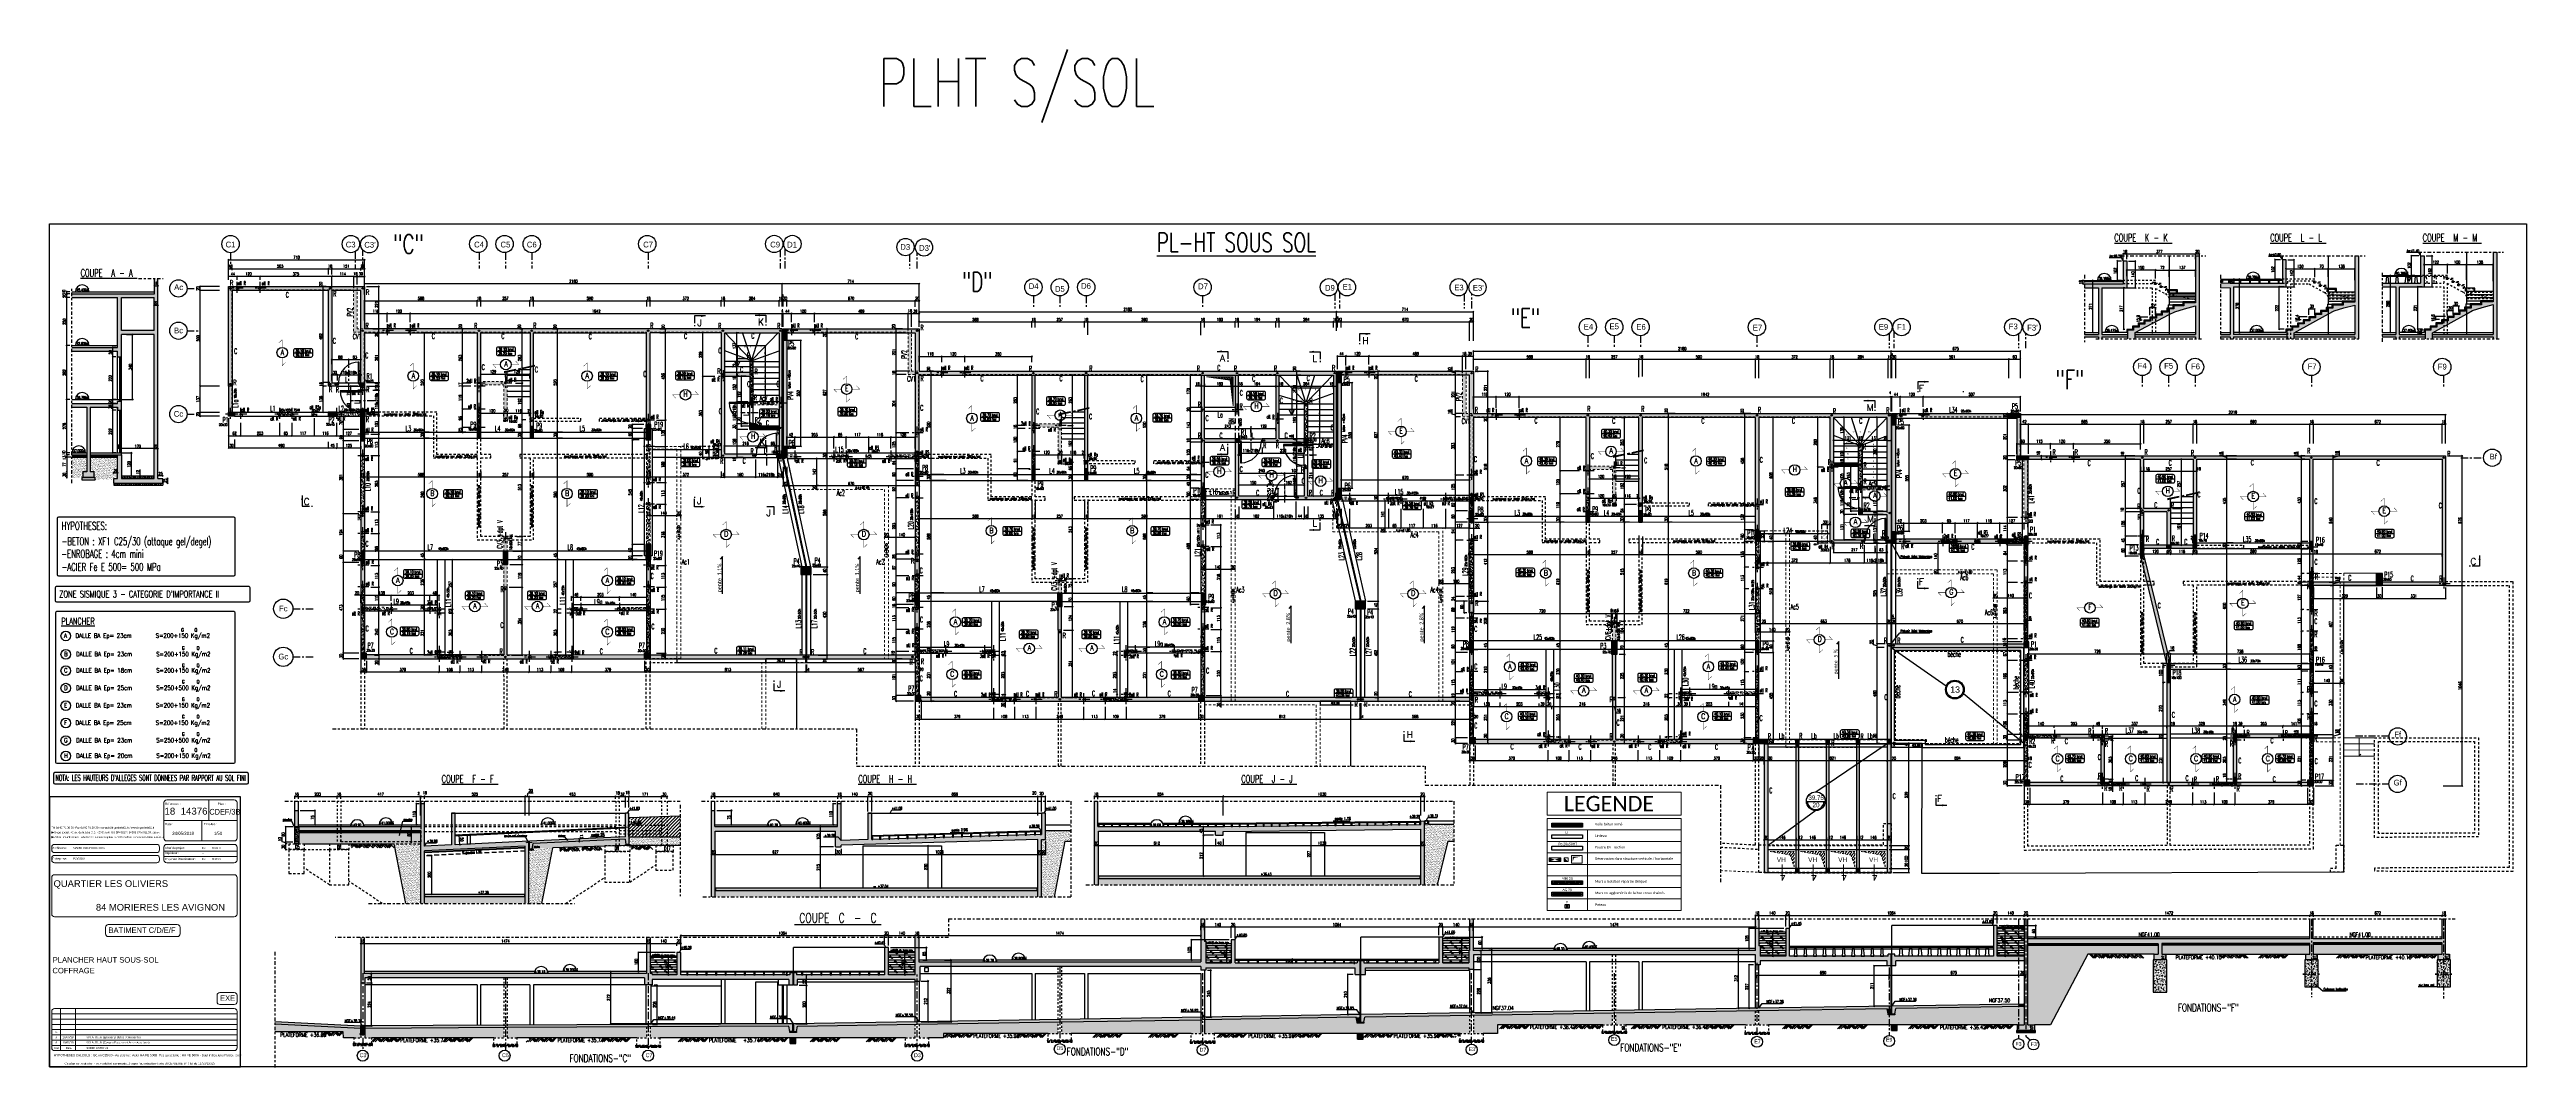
# Model space of a CAD drawing. Extents: x 308 to 437, y -199 to -146.
import ezdxf
from ezdxf.enums import TextEntityAlignment as Align

# ---------------------------------------------------------------- set-up
doc = ezdxf.new("R2010")
doc.units = 0
doc.header["$LTSCALE"] = 0.5
doc.header["$MEASUREMENT"] = 0
for name, pattern in [('AXES', [2, 1.25, -0.25, 0.25, -0.25]), ('AXES2', [1.125, 0.75, -0.125, 0.125, -0.125]), ('CACHE', [0.375, 0.25, -0.125]), ('CACHE2', [0.1875, 0.125, -0.0625]), ('DISCONTINU', [0.75, 0.5, -0.25]), ('DISCONTINU2', [0.375, 0.25, -0.125]), ('Tiret_mini_OD', [0.09, 0.05, -0.04])]:
    doc.linetypes.add(name, pattern=pattern)
doc.layers.get('0').update_dxf_attribs({"linetype": 'CONTINUOUS'})
doc.layers.get('DEFPOINTS').update_dxf_attribs({"linetype": 'CONTINUOUS'})
for name, color, linetype, lineweight in [('### Trémie', 150, 'Tiret_mini_OD', 13), ('###Dalle BA', 70, 'CONTINUOUS', 30), ('00 - RESERVATIONS', 1, 'CONTINUOUS', 20), ('STR - COTE', 7, 'CONTINUOUS', 13), ('STR - MACONNERIE', 4, 'CONTINUOUS', 30), ('STR - MACONNERIE HACHU', 1, 'CONTINUOUS', 9), ('STR - RESERVATIONS', 1, 'CONTINUOUS', 9), ('STR - TEXTE', 7, 'CONTINUOUS', 13), ('STR - TEXTE PLANCHER', 7, 'CONTINUOUS', 13), ('STR - VOILE HACHURE', 9, 'CONTINUOUS', 9), ('TPFI poteaux', 1, 'CONTINUOUS', 40)]:
    doc.layers.add(name, color=color, linetype=linetype, lineweight=lineweight)
for name, color, linetype in [('- TPFI plancher BA', 5, 'CONTINUOUS'), ('0-button', 2, 'CACHE'), ('1_AJSA_circulv', 142, 'CONTINUOUS'), ('1_AJSA_Equipement', 233, 'CONTINUOUS'), ('1_AJSA_menint', 146, 'CONTINUOUS'), ('1_AJSA_techEP', 142, 'CONTINUOUS'), ('1_AJSA_vue1', 251, 'CONTINUOUS'), ('1_AJSA_vue2', 13, 'CONTINUOUS'), ('2_AJSA_txt50', 181, 'CONTINUOUS'), ('A05-AXES', 13, 'AXES2'), ('A19-COTATIONS', 146, 'CONTINUOUS'), ('ARMATURE DALLE', 51, 'CONTINUOUS'), ('AXES', 6, 'AXES2'), ('BET-TEXT', 52, 'CONTINUOUS'), ('CADRE-CART', 7, 'CONTINUOUS'), ('CARTOUCHE', 7, 'CONTINUOUS'), ('COTATION', 7, 'CONTINUOUS'), ('HABILLAGE', 7, 'CONTINUOUS'), ('MURS', 3, 'CONTINUOUS'), ('PLANCHER', 7, 'CONTINUOUS'), ('POCHAGE', 254, 'CONTINUOUS'), ('POTEAUX', 1, 'CONTINUOUS'), ('POUTRES', 2, 'CONTINUOUS'), ('R-1', 7, 'DISCONTINU2'), ('RAID', 1, 'CONTINUOUS'), ('RDC', 7, 'DISCONTINU2'), ('REP-COUPES', 5, 'CONTINUOUS'), ('REPERAGE', 4, 'CONTINUOUS'), ('REPERE-CHAI', 4, 'CONTINUOUS'), ('REPERE-POT', 4, 'CONTINUOUS'), ('REPERE-POUT', 4, 'CONTINUOUS'), ('REPERE-RAID', 4, 'CONTINUOUS'), ('REPERE-SEM', 4, 'CONTINUOUS'), ('Texte', 7, 'CONTINUOUS'), ('TEXTES', 1, 'CONTINUOUS'), ('TPFI cloisonsSAAD', 4, 'CONTINUOUS')]:
    doc.layers.add(name, color=color, linetype=linetype)
doc.styles.add('ARIAL', font='arial.ttf', dxfattribs={"height": 0.12})
doc.styles.add('CALIBRI', font='calibri.ttf')
doc.styles.add('CGotH', font='GOTHIC.TTF')
doc.styles.add('ROMANS8', font='romans.shx', dxfattribs={"width": 0.7})
doc.styles.get("Standard").update_dxf_attribs({"font": 'txt.shx'})
doc.styles.add('style 20', font='ARLRDBD.TTF')
doc.styles.add('TEXTE', font='arial.ttf')
doc.styles.add('TPFi - Calibri 50 100e', font='calibri.ttf', dxfattribs={"height": 0.13})
doc.styles.add('Trebuchet MS_3', font='trebuc.ttf', dxfattribs={"height": 200})
doc.linetypes.add('ISOLATION', pattern='A,0.0001,-0.1,[134,ltypeshp.shx,S=0.1,R=0,X=-0.1,Y=0],-0.2,[134,ltypeshp.shx,S=0.1,R=180,X=0.1,Y=0],-0.1', length=0.4001)
doc.dimstyles.new('COT50 cm', dxfattribs={"dimtxt": 0.15, "dimasz": 0.06, "dimexe": 0.03, "dimexo": 0.1, "dimgap": 0.05, "dimtad": 1, "dimdec": 0, "dimlfac": 100, "dimzin": 0, "dimdsep": 46, "dimtxsty": 'ROMANS8', "dimblk1": 'OBLIQUE', "dimblk2": 'OBLIQUE', "dimsah": 1, "dimcen": 0.03, "dimdle": 0.03, "dimclrt": 1, "dimadec": 0, "dimazin": 0, "dimtfac": 1, "dimtdec": 0, "dimtmove": 0, "dimatfit": 3, "dimfxl": 0, "dimtolj": 1, "dimtzin": 0, "dimlwd": -1, "dimlwe": -1, "dimarcsym": 0})
pattern_1 = [(37.5, (-167.69736, -4e-07), (-0.004409535, 0.134877664), [0, -0.1064, 0, -0.119, 0, -0.11375]), (7.5, (-167.69736, -4e-07), (0.12388437, 0.197550225), [0, -0.0574, 0, -0.0959, 0, -0.03675]), (327.5, (-167.78346, -4e-07), (0.21798993, 0.000396134), [0, -0.035, 0, -0.126, 0, -0.1645]), (317.5, (-167.78346, -4e-07), (0.21042886, 0.06143729), [0, -0.0175, 0, -0.0826, 0, -0.0945])]
pattern_2 = [(37.5, (-103.79459, -43.32228), (-0.003149668, 0.096341188), [0, -0.076, 0, -0.085, 0, -0.08125]), (7.5, (-103.79459, -43.32228), (0.088488835, 0.141107303), [0, -0.041, 0, -0.0685, 0, -0.02625]), (327.5, (-103.85609, -43.32228), (0.155707093, 0.000282953), [0, -0.025, 0, -0.09, 0, -0.1175]), (317.5, (-103.85609, -43.32228), (0.15030633, 0.04388378), [0, -0.0125, 0, -0.059, 0, -0.0675])]
pattern_3 = [(37.5, (0, -126.95472), (-0.003149668, 0.096341188), [0, -0.076, 0, -0.085, 0, -0.08125]), (7.5, (0, -126.95472), (0.088488835, 0.141107303), [0, -0.041, 0, -0.0685, 0, -0.02625]), (327.5, (-0.0615, -126.95472), (0.155707093, 0.000282953), [0, -0.025, 0, -0.09, 0, -0.1175]), (317.5, (-0.0615, -126.95472), (0.15030633, 0.04388378), [0, -0.0125, 0, -0.059, 0, -0.0675])]
pattern_4 = [(50, (0, -61.59265), (0.143452037, -0.012550427), [0.015, -0.165]), (355, (0, -61.59265), (-0.027750267, 0.150438427), [0.012, -0.132]), (100.451444, (0.01195, -61.59369), (0.11570177, 0.137888), [0.01274804, -0.140228422]), (46.1842, (0, -61.55265), (0.213448266, -0.033103856), [0.0225, -0.2475]), (96.635635, (0.01779, -61.5554), (0.18693239, 0.19482372), [0.01912207, -0.21034275]), (351.184164, (0, -61.55265), (0.18693239, 0.19482372), [0.018, -0.198]), (21, (0.02, -61.56265), (0.11938141, -0.080523778), [0.015, -0.165]), (326, (0.02, -61.56265), (0.048663066, 0.14503001), [0.012, -0.132]), (71.451445, (0.02995, -61.56936), (0.168044475, 0.06450623), [0.01274804, -0.140228422]), (37.5, (0, -61.592645), (0.002431971, 0.066578771), [0, -0.1304, 0, -0.134, 0, -0.1325]), (7.5, (0, -61.592645), (0.052613907, 0.078882342), [0, -0.0764, 0, -0.1274, 0, -0.0505]), (327.5, (-0.0446, -61.592645), (0.106764487, -0.0045109743), [0, -0.05, 0, -0.156, 0, -0.207]), (317.5, (-0.0646, -61.592645), (0.116637234, 0.020020996), [0, -0.065, 0, -0.1036, 0, -0.147])]
pattern_5 = [(37.5, (-513.79323, 160.44126), (-0.004409535, 0.134877664), [0, -0.1064, 0, -0.119, 0, -0.11375]), (7.5, (-513.79323, 160.44126), (0.12388437, 0.197550225), [0, -0.0574, 0, -0.0959, 0, -0.03675]), (327.5, (-513.87933, 160.44126), (0.21798993, 0.000396134), [0, -0.035, 0, -0.126, 0, -0.1645]), (317.5, (-513.87933, 160.44126), (0.21042886, 0.06143729), [0, -0.0175, 0, -0.0826, 0, -0.0945])]
pattern_6 = [(37.5, (-455.91923, 156.02126), (-0.004409535, 0.134877664), [0, -0.1064, 0, -0.119, 0, -0.11375]), (7.5, (-455.91923, 156.02126), (0.12388437, 0.197550225), [0, -0.0574, 0, -0.0959, 0, -0.03675]), (327.5, (-456.00533, 156.02126), (0.21798993, 0.000396134), [0, -0.035, 0, -0.126, 0, -0.1645]), (317.5, (-456.00533, 156.02126), (0.21042886, 0.06143729), [0, -0.0175, 0, -0.0826, 0, -0.0945])]
pattern_7 = [(37.5, (-426.98236, 153.81126), (-0.004409535, 0.134877664), [0, -0.1064, 0, -0.119, 0, -0.11375]), (7.5, (-426.98236, 153.81126), (0.12388437, 0.197550225), [0, -0.0574, 0, -0.0959, 0, -0.03675]), (327.5, (-427.06846, 153.81126), (0.21798993, 0.000396134), [0, -0.035, 0, -0.126, 0, -0.1645]), (317.5, (-427.06846, 153.81126), (0.21042886, 0.06143729), [0, -0.0175, 0, -0.0826, 0, -0.0945])]
pattern_8 = [(37.5, (0, 0), (-0.004409535, 0.134877664), [0, -0.1064, 0, -0.119, 0, -0.11375]), (7.5, (0, 0), (0.12388437, 0.197550225), [0, -0.0574, 0, -0.0959, 0, -0.03675]), (327.5, (-0.0861, 0), (0.21798993, 0.000396134), [0, -0.035, 0, -0.126, 0, -0.1645]), (317.5, (-0.0861, 0), (0.21042886, 0.06143729), [0, -0.0175, 0, -0.0826, 0, -0.0945])]
pattern_9 = [(50, (-44.04027, -40.44183), (0.143452037, -0.012550427), [0.015, -0.165]), (355, (-44.04027, -40.44183), (-0.027750267, 0.150438427), [0.012, -0.132]), (100.451444, (-44.02832, -40.44287), (0.11570177, 0.137888), [0.01274804, -0.14022842]), (46.1842, (-44.04027, -40.40183), (0.21344827, -0.03310386), [0.0225, -0.2475]), (96.635635, (-44.02249, -40.40459), (0.18693239, 0.19482372), [0.01912207, -0.21034275]), (351.184164, (-44.04027, -40.40183), (0.18693239, 0.19482372), [0.018, -0.198]), (21, (-44.02027, -40.41183), (0.11938141, -0.080523778), [0.015, -0.165]), (326, (-44.02027, -40.41183), (0.048663066, 0.14503001), [0.012, -0.132]), (71.451445, (-44.01033, -40.41854), (0.168044475, 0.06450623), [0.01274804, -0.14022842]), (37.5, (-44.040273, -40.44183), (0.002431971, 0.066578771), [0, -0.1304, 0, -0.134, 0, -0.1325]), (7.5, (-44.04027, -40.44183), (0.052613907, 0.078882342), [0, -0.0764, 0, -0.1274, 0, -0.0505]), (327.5, (-44.084873, -40.44183), (0.106764487, -0.004510974), [0, -0.05, 0, -0.156, 0, -0.207]), (317.5, (-44.10487, -40.44183), (0.116637234, 0.020020996), [0, -0.065, 0, -0.1036, 0, -0.147])]
pattern_10 = [(0, (0, 0), (0, 0.125), []), (135, (0.0625, -0.0625), (-0.25, -0.25), [0.1767767, -0.1767767]), (135, (0.09375, -0.0625), (-0.25, -0.25), [0.1767767, -0.1767767]), (135, (0.125, -0.0625), (-0.25, -0.25), [0.1767767, -0.1767767])]
pattern_11 = [(37.5, (28.93458, -2.21), (-0.004409535, 0.134877664), [0, -0.1064, 0, -0.119, 0, -0.11375]), (7.5, (28.93458, -2.21), (0.12388437, 0.197550225), [0, -0.0574, 0, -0.0959, 0, -0.03675]), (327.5, (28.84848, -2.21), (0.21798993, 0.000396134), [0, -0.035, 0, -0.126, 0, -0.1645]), (317.5, (28.84848, -2.21), (0.21042886, 0.06143729), [0, -0.0175, 0, -0.0826, 0, -0.0945])]
pattern_12 = [(37.5, (57.87378, -4.42), (-0.004409535, 0.134877664), [0, -0.1064, 0, -0.119, 0, -0.11375]), (7.5, (57.87378, -4.42), (0.12388437, 0.197550225), [0, -0.0574, 0, -0.0959, 0, -0.03675]), (327.5, (57.78768, -4.42), (0.21798993, 0.000396134), [0, -0.035, 0, -0.126, 0, -0.1645]), (317.5, (57.78768, -4.42), (0.21042886, 0.06143729), [0, -0.0175, 0, -0.0826, 0, -0.0945])]
pattern_13 = [(37.5, (86.81067, -6.63), (-0.004409535, 0.134877664), [0, -0.1064, 0, -0.119, 0, -0.11375]), (7.5, (86.81067, -6.63), (0.12388437, 0.197550225), [0, -0.0574, 0, -0.0959, 0, -0.03675]), (327.5, (86.72457, -6.63), (0.21798993, 0.000396134), [0, -0.035, 0, -0.126, 0, -0.1645]), (317.5, (86.72457, -6.63), (0.21042886, 0.06143729), [0, -0.0175, 0, -0.0826, 0, -0.0945])]

# ---------------------------------------------------------------- blocks, each defined once
blk = doc.blocks.new('_Oblique')
at = {"layer": 'COTATION', "color": 0, "lineweight": -2}
blk.add_line((-0.5, -0.5), (0.5, 0.5), dxfattribs=at)
blk = doc.blocks.new('*D741')
at = {"layer": 'COTATION', "color": 0, "transparency": 16777216}
for p, q in [((399.11, -187.12), (400.63, -187.12)), ((399.14, -187), (399.14, -187.15)), ((400.6, -186.99), (400.6, -187.15))]:
    blk.add_line(p, q, dxfattribs=at)
at = {"layer": 'DEFPOINTS', "color": 0, "transparency": 16777216}
for p in [(399.14, -186.9), (400.6, -186.89), (400.6, -187.12)]:
    blk.add_point(p, dxfattribs=at)
at = {"layer": 'COTATION', "color": 0, "transparency": 16777216, "xscale": 0.06, "yscale": 0.06, "zscale": 0.06, "rotation": 180}
blk.add_blockref('_Oblique', (399.14, -187.12), dxfattribs=at)
at = {"layer": 'COTATION', "color": 0, "transparency": 16777216, "xscale": 0.06, "yscale": 0.06, "zscale": 0.06}
blk.add_blockref('_Oblique', (400.6, -187.12), dxfattribs=at)
at = {"layer": 'COTATION', "color": 1, "transparency": 16777216, "insert": (399.87, -186.99), "char_height": 0.15, "attachment_point": 5, "style": 'ROMANS8'}
blk.add_mtext('\\A1;146', dxfattribs=at)
blk = doc.blocks.new('*D740')
at = {"layer": 'COTATION', "color": 0, "transparency": 16777216}
for p, q in [((398.99, -187.12), (399.17, -187.12)), ((399.02, -187.01), (399.02, -187.15)), ((399.14, -187), (399.14, -187.15))]:
    blk.add_line(p, q, dxfattribs=at)
at = {"layer": 'DEFPOINTS', "color": 0, "transparency": 16777216}
for p in [(399.02, -186.91), (399.14, -186.9), (399.14, -187.12)]:
    blk.add_point(p, dxfattribs=at)
at = {"layer": 'COTATION', "color": 0, "transparency": 16777216, "xscale": 0.06, "yscale": 0.06, "zscale": 0.06, "rotation": 180}
blk.add_blockref('_Oblique', (399.02, -187.12), dxfattribs=at)
at = {"layer": 'COTATION', "color": 0, "transparency": 16777216, "xscale": 0.06, "yscale": 0.06, "zscale": 0.06}
blk.add_blockref('_Oblique', (399.14, -187.12), dxfattribs=at)
at = {"layer": 'COTATION', "color": 1, "transparency": 16777216, "insert": (399.24, -186.99), "char_height": 0.15, "attachment_point": 5, "style": 'ROMANS8'}
blk.add_mtext('\\A1;12', dxfattribs=at)
blk = doc.blocks.new('*D738')
at = {"layer": 'COTATION', "color": 0, "transparency": 16777216}
for p, q in [((397.58, -187.12), (397.32, -187.12)), ((397.35, -187.17), (397.35, -187.09)), ((397.55, -187.1), (397.55, -187.15))]:
    blk.add_line(p, q, dxfattribs=at)
at = {"layer": 'DEFPOINTS', "color": 0, "transparency": 16777216}
for p in [(397.35, -187.12), (397.35, -187.27), (397.55, -187)]:
    blk.add_point(p, dxfattribs=at)
at = {"layer": 'COTATION', "color": 0, "transparency": 16777216, "xscale": 0.06, "yscale": 0.06, "zscale": 0.06, "rotation": 180}
blk.add_blockref('_Oblique', (397.35, -187.12), dxfattribs=at)
at = {"layer": 'COTATION', "color": 0, "transparency": 16777216, "xscale": 0.06, "yscale": 0.06, "zscale": 0.06}
blk.add_blockref('_Oblique', (397.55, -187.12), dxfattribs=at)
at = {"layer": 'COTATION', "color": 1, "transparency": 16777216, "insert": (397.45, -186.99), "char_height": 0.15, "attachment_point": 5, "style": 'ROMANS8'}
blk.add_mtext('\\A1;20', dxfattribs=at)
blk = doc.blocks.new('*D736')
at = {"layer": 'COTATION', "color": 0, "transparency": 16777216}
for p, q in [((402.28, -187.12), (403.8, -187.12)), ((402.31, -186.9), (402.31, -187.15)), ((403.77, -186.86), (403.77, -187.15))]:
    blk.add_line(p, q, dxfattribs=at)
at = {"layer": 'DEFPOINTS', "color": 0, "transparency": 16777216}
for p in [(402.31, -186.8), (403.77, -186.76), (403.77, -187.12)]:
    blk.add_point(p, dxfattribs=at)
at = {"layer": 'COTATION', "color": 0, "transparency": 16777216, "xscale": 0.06, "yscale": 0.06, "zscale": 0.06, "rotation": 180}
blk.add_blockref('_Oblique', (402.31, -187.12), dxfattribs=at)
at = {"layer": 'COTATION', "color": 0, "transparency": 16777216, "xscale": 0.06, "yscale": 0.06, "zscale": 0.06}
blk.add_blockref('_Oblique', (403.77, -187.12), dxfattribs=at)
at = {"layer": 'COTATION', "color": 1, "transparency": 16777216, "insert": (403.04, -186.99), "char_height": 0.15, "attachment_point": 5, "style": 'ROMANS8'}
blk.add_mtext('\\A1;146', dxfattribs=at)
blk = doc.blocks.new('*D737')
at = {"layer": 'COTATION', "color": 0, "transparency": 16777216}
for p, q in [((403.74, -187.12), (404, -187.12)), ((403.77, -186.86), (403.77, -187.15)), ((403.97, -186.86), (403.97, -187.15))]:
    blk.add_line(p, q, dxfattribs=at)
at = {"layer": 'DEFPOINTS', "color": 0, "transparency": 16777216}
for p in [(403.77, -186.76), (403.97, -186.76), (403.97, -187.12)]:
    blk.add_point(p, dxfattribs=at)
at = {"layer": 'COTATION', "color": 0, "transparency": 16777216, "xscale": 0.06, "yscale": 0.06, "zscale": 0.06, "rotation": 180}
blk.add_blockref('_Oblique', (403.77, -187.12), dxfattribs=at)
at = {"layer": 'COTATION', "color": 0, "transparency": 16777216, "xscale": 0.06, "yscale": 0.06, "zscale": 0.06}
blk.add_blockref('_Oblique', (403.97, -187.12), dxfattribs=at)
at = {"layer": 'COTATION', "color": 1, "transparency": 16777216, "insert": (403.87, -186.99), "char_height": 0.15, "attachment_point": 5, "style": 'ROMANS8'}
blk.add_mtext('\\A1;20', dxfattribs=at)
blk = doc.blocks.new('*D735')
at = {"layer": 'COTATION', "color": 0, "transparency": 16777216}
for p, q in [((402.16, -187.12), (402.34, -187.12)), ((402.19, -186.9), (402.19, -187.15)), ((402.31, -186.9), (402.31, -187.15))]:
    blk.add_line(p, q, dxfattribs=at)
at = {"layer": 'DEFPOINTS', "color": 0, "transparency": 16777216}
for p in [(402.19, -186.8), (402.31, -186.8), (402.31, -187.12)]:
    blk.add_point(p, dxfattribs=at)
at = {"layer": 'COTATION', "color": 0, "transparency": 16777216, "xscale": 0.06, "yscale": 0.06, "zscale": 0.06, "rotation": 180}
blk.add_blockref('_Oblique', (402.19, -187.12), dxfattribs=at)
at = {"layer": 'COTATION', "color": 0, "transparency": 16777216, "xscale": 0.06, "yscale": 0.06, "zscale": 0.06}
blk.add_blockref('_Oblique', (402.31, -187.12), dxfattribs=at)
at = {"layer": 'COTATION', "color": 1, "transparency": 16777216, "insert": (402.41, -186.99), "char_height": 0.15, "attachment_point": 5, "style": 'ROMANS8'}
blk.add_mtext('\\A1;12', dxfattribs=at)
blk = doc.blocks.new('*D734')
at = {"layer": 'COTATION', "color": 0, "transparency": 16777216}
for p, q in [((400.69, -187.12), (402.22, -187.12)), ((400.72, -186.95), (400.72, -187.15)), ((402.19, -186.9), (402.19, -187.15))]:
    blk.add_line(p, q, dxfattribs=at)
at = {"layer": 'DEFPOINTS', "color": 0, "transparency": 16777216}
for p in [(400.72, -186.85), (402.19, -186.8), (402.19, -187.12)]:
    blk.add_point(p, dxfattribs=at)
at = {"layer": 'COTATION', "color": 0, "transparency": 16777216, "xscale": 0.06, "yscale": 0.06, "zscale": 0.06, "rotation": 180}
blk.add_blockref('_Oblique', (400.72, -187.12), dxfattribs=at)
at = {"layer": 'COTATION', "color": 0, "transparency": 16777216, "xscale": 0.06, "yscale": 0.06, "zscale": 0.06}
blk.add_blockref('_Oblique', (402.19, -187.12), dxfattribs=at)
at = {"layer": 'COTATION', "color": 1, "transparency": 16777216, "insert": (401.45, -186.99), "char_height": 0.15, "attachment_point": 5, "style": 'ROMANS8'}
blk.add_mtext('\\A1;146', dxfattribs=at)
blk = doc.blocks.new('*D742')
at = {"layer": 'COTATION', "color": 0, "transparency": 16777216}
for p, q in [((400.57, -187.12), (400.75, -187.12)), ((400.6, -186.99), (400.6, -187.15)), ((400.72, -186.95), (400.72, -187.15))]:
    blk.add_line(p, q, dxfattribs=at)
at = {"layer": 'DEFPOINTS', "color": 0, "transparency": 16777216}
for p in [(400.6, -186.89), (400.72, -186.85), (400.72, -187.12)]:
    blk.add_point(p, dxfattribs=at)
at = {"layer": 'COTATION', "color": 0, "transparency": 16777216, "xscale": 0.06, "yscale": 0.06, "zscale": 0.06, "rotation": 180}
blk.add_blockref('_Oblique', (400.6, -187.12), dxfattribs=at)
at = {"layer": 'COTATION', "color": 0, "transparency": 16777216, "xscale": 0.06, "yscale": 0.06, "zscale": 0.06}
blk.add_blockref('_Oblique', (400.72, -187.12), dxfattribs=at)
at = {"layer": 'COTATION', "color": 1, "transparency": 16777216, "insert": (400.82, -186.99), "char_height": 0.15, "attachment_point": 5, "style": 'ROMANS8'}
blk.add_mtext('\\A1;12', dxfattribs=at)
blk = doc.blocks.new('*D739')
at = {"layer": 'COTATION', "color": 0, "transparency": 16777216}
for p, q in [((397.52, -187.12), (399.05, -187.12)), ((397.55, -187.1), (397.55, -187.15)), ((399.02, -187.01), (399.02, -187.15))]:
    blk.add_line(p, q, dxfattribs=at)
at = {"layer": 'DEFPOINTS', "color": 0, "transparency": 16777216}
for p in [(397.55, -187), (399.02, -186.91), (399.02, -187.12)]:
    blk.add_point(p, dxfattribs=at)
at = {"layer": 'COTATION', "color": 0, "transparency": 16777216, "xscale": 0.06, "yscale": 0.06, "zscale": 0.06, "rotation": 180}
blk.add_blockref('_Oblique', (397.55, -187.12), dxfattribs=at)
at = {"layer": 'COTATION', "color": 0, "transparency": 16777216, "xscale": 0.06, "yscale": 0.06, "zscale": 0.06}
blk.add_blockref('_Oblique', (399.02, -187.12), dxfattribs=at)
at = {"layer": 'COTATION', "color": 1, "transparency": 16777216, "insert": (398.29, -186.99), "char_height": 0.15, "attachment_point": 5, "style": 'ROMANS8'}
blk.add_mtext('\\A1;146', dxfattribs=at)
blk = doc.blocks.new('139')
at = {"layer": 'HABILLAGE', "color": 7}
blk.add_line((-0.66, 0), (0.66, 0), dxfattribs=at)
at = {"layer": 'HABILLAGE'}
blk.add_lwpolyline([(-0.56, -0.29), (0.56, -0.29, 0.414214), (0.66, -0.19), (0.66, 0.19, 0.414214), (0.56, 0.29), (-0.56, 0.29, 0.414214), (-0.66, 0.19), (-0.66, -0.19, 0.414214)], format="xyb", close=True, dxfattribs=at)
at = {"layer": 'HABILLAGE', "color": 1, "width": 0.7}
for s, p in [('brut', (0.12, 0.05)), ('fini', (0.12, -0.24))]:
    blk.add_text(s, height=0.18, dxfattribs=at).set_placement(p)
for tag, p in [('NIVBRUT', (-0.54, 0.05)), ('NIVFINI', (-0.54, -0.24))]:
    blk.add_attdef(tag, p, '', height=0.18, dxfattribs=at)
blk = doc.blocks.new('*D808')
at = {"layer": 'COTATION', "color": 0, "transparency": 16777216}
for p, q in [((317.17, -157.3), (317.41, -157.3)), ((317.2, -157.6), (317.2, -157.27)), ((317.38, -157.38), (317.38, -157.27))]:
    blk.add_line(p, q, dxfattribs=at)
at = {"layer": 'DEFPOINTS', "color": 0, "transparency": 16777216}
for p in [(317.38, -157.3), (317.38, -157.48), (317.2, -158.23)]:
    blk.add_point(p, dxfattribs=at)
at = {"layer": 'COTATION', "color": 0, "transparency": 16777216, "xscale": 0.06, "yscale": 0.06, "zscale": 0.06, "rotation": 180}
blk.add_blockref('_Oblique', (317.2, -157.3), dxfattribs=at)
at = {"layer": 'COTATION', "color": 0, "transparency": 16777216, "xscale": 0.06, "yscale": 0.06, "zscale": 0.06}
blk.add_blockref('_Oblique', (317.38, -157.3), dxfattribs=at)
at = {"layer": 'COTATION', "color": 1, "transparency": 16777216, "insert": (317.29, -157.17), "char_height": 0.15, "attachment_point": 5, "style": 'ROMANS8'}
blk.add_mtext('\\A1;18', dxfattribs=at)
blk = doc.blocks.new('*D809')
at = {"layer": 'COTATION', "color": 0, "transparency": 16777216}
for p, q in [((317.35, -157.3), (322.44, -157.3)), ((317.38, -157.38), (317.38, -157.27)), ((322.41, -157.6), (322.41, -157.27))]:
    blk.add_line(p, q, dxfattribs=at)
at = {"layer": 'DEFPOINTS', "color": 0, "transparency": 16777216}
for p in [(317.38, -157.48), (322.41, -157.3), (322.41, -158.43)]:
    blk.add_point(p, dxfattribs=at)
at = {"layer": 'COTATION', "color": 0, "transparency": 16777216, "xscale": 0.06, "yscale": 0.06, "zscale": 0.06, "rotation": 180}
blk.add_blockref('_Oblique', (317.38, -157.3), dxfattribs=at)
at = {"layer": 'COTATION', "color": 0, "transparency": 16777216, "xscale": 0.06, "yscale": 0.06, "zscale": 0.06}
blk.add_blockref('_Oblique', (322.41, -157.3), dxfattribs=at)
at = {"layer": 'COTATION', "color": 1, "transparency": 16777216, "insert": (319.89, -157.17), "char_height": 0.15, "attachment_point": 5, "style": 'ROMANS8'}
blk.add_mtext('\\A1;503', dxfattribs=at)
blk = doc.blocks.new('*D810')
at = {"layer": 'COTATION', "color": 0, "transparency": 16777216}
for p, q in [((322.38, -157.3), (322.62, -157.3)), ((322.41, -157.6), (322.41, -157.27)), ((322.59, -157.6), (322.59, -157.27))]:
    blk.add_line(p, q, dxfattribs=at)
at = {"layer": 'DEFPOINTS', "color": 0, "transparency": 16777216}
for p in [(322.59, -157.3), (322.41, -158.43), (322.59, -158.43)]:
    blk.add_point(p, dxfattribs=at)
at = {"layer": 'COTATION', "color": 0, "transparency": 16777216, "xscale": 0.06, "yscale": 0.06, "zscale": 0.06, "rotation": 180}
blk.add_blockref('_Oblique', (322.41, -157.3), dxfattribs=at)
at = {"layer": 'COTATION', "color": 0, "transparency": 16777216, "xscale": 0.06, "yscale": 0.06, "zscale": 0.06}
blk.add_blockref('_Oblique', (322.59, -157.3), dxfattribs=at)
at = {"layer": 'COTATION', "color": 1, "transparency": 16777216, "insert": (322.5, -157.17), "char_height": 0.15, "attachment_point": 5, "style": 'ROMANS8'}
blk.add_mtext('\\A1;18', dxfattribs=at)
blk = doc.blocks.new('*D811')
at = {"layer": 'COTATION', "color": 0, "transparency": 16777216}
for p, q in [((322.56, -157.3), (324.13, -157.3)), ((322.59, -157.6), (322.59, -157.27)), ((324.1, -157.4), (324.1, -157.27))]:
    blk.add_line(p, q, dxfattribs=at)
at = {"layer": 'DEFPOINTS', "color": 0, "transparency": 16777216}
for p in [(324.1, -157.3), (324.1, -157.5), (322.59, -158.43)]:
    blk.add_point(p, dxfattribs=at)
at = {"layer": 'COTATION', "color": 0, "transparency": 16777216, "xscale": 0.06, "yscale": 0.06, "zscale": 0.06, "rotation": 180}
blk.add_blockref('_Oblique', (322.59, -157.3), dxfattribs=at)
at = {"layer": 'COTATION', "color": 0, "transparency": 16777216, "xscale": 0.06, "yscale": 0.06, "zscale": 0.06}
blk.add_blockref('_Oblique', (324.1, -157.3), dxfattribs=at)
at = {"layer": 'COTATION', "color": 1, "transparency": 16777216, "insert": (323.34, -157.17), "char_height": 0.15, "attachment_point": 5, "style": 'ROMANS8'}
blk.add_mtext('\\A1;151', dxfattribs=at)
blk = doc.blocks.new('*D812')
at = {"layer": 'COTATION', "color": 0, "transparency": 16777216}
for p, q in [((324.07, -157.3), (324.33, -157.3)), ((324.1, -157.4), (324.1, -157.27)), ((324.3, -157.6), (324.3, -157.27))]:
    blk.add_line(p, q, dxfattribs=at)
at = {"layer": 'DEFPOINTS', "color": 0, "transparency": 16777216}
for p in [(324.1, -157.5), (324.3, -157.3), (324.3, -158.23)]:
    blk.add_point(p, dxfattribs=at)
at = {"layer": 'COTATION', "color": 0, "transparency": 16777216, "xscale": 0.06, "yscale": 0.06, "zscale": 0.06, "rotation": 180}
blk.add_blockref('_Oblique', (324.1, -157.3), dxfattribs=at)
at = {"layer": 'COTATION', "color": 0, "transparency": 16777216, "xscale": 0.06, "yscale": 0.06, "zscale": 0.06}
blk.add_blockref('_Oblique', (324.3, -157.3), dxfattribs=at)
at = {"layer": 'COTATION', "color": 1, "transparency": 16777216, "insert": (324.2, -157.17), "char_height": 0.15, "attachment_point": 5, "style": 'ROMANS8'}
blk.add_mtext('\\A1;20', dxfattribs=at)
blk = doc.blocks.new('*D813')
at = {"layer": 'COTATION', "color": 0, "transparency": 16777216}
for p, q in [((324.27, -158.98), (330.21, -158.98)), ((324.3, -159.81), (324.3, -158.95)), ((330.18, -159.28), (330.18, -158.95))]:
    blk.add_line(p, q, dxfattribs=at)
at = {"layer": 'DEFPOINTS', "color": 0, "transparency": 16777216}
for p in [(330.18, -158.98), (324.3, -159.91), (330.18, -159.38)]:
    blk.add_point(p, dxfattribs=at)
at = {"layer": 'COTATION', "color": 0, "transparency": 16777216, "xscale": 0.06, "yscale": 0.06, "zscale": 0.06, "rotation": 180}
blk.add_blockref('_Oblique', (324.3, -158.98), dxfattribs=at)
at = {"layer": 'COTATION', "color": 0, "transparency": 16777216, "xscale": 0.06, "yscale": 0.06, "zscale": 0.06}
blk.add_blockref('_Oblique', (330.18, -158.98), dxfattribs=at)
at = {"layer": 'COTATION', "color": 1, "transparency": 16777216, "insert": (327.24, -158.85), "char_height": 0.15, "attachment_point": 5, "style": 'ROMANS8'}
blk.add_mtext('\\A1;588', dxfattribs=at)
blk = doc.blocks.new('*D814')
at = {"layer": 'COTATION', "color": 0, "transparency": 16777216}
for p, q in [((330.15, -158.98), (330.39, -158.98)), ((330.18, -159.28), (330.18, -158.95)), ((330.36, -159.28), (330.36, -158.95))]:
    blk.add_line(p, q, dxfattribs=at)
at = {"layer": 'DEFPOINTS', "color": 0, "transparency": 16777216}
for p in [(330.36, -158.98), (330.18, -162.32), (330.36, -162.32)]:
    blk.add_point(p, dxfattribs=at)
at = {"layer": 'COTATION', "color": 0, "transparency": 16777216, "xscale": 0.06, "yscale": 0.06, "zscale": 0.06, "rotation": 180}
blk.add_blockref('_Oblique', (330.18, -158.98), dxfattribs=at)
at = {"layer": 'COTATION', "color": 0, "transparency": 16777216, "xscale": 0.06, "yscale": 0.06, "zscale": 0.06}
blk.add_blockref('_Oblique', (330.36, -158.98), dxfattribs=at)
at = {"layer": 'COTATION', "color": 1, "transparency": 16777216, "insert": (330.27, -158.85), "char_height": 0.15, "attachment_point": 5, "style": 'ROMANS8'}
blk.add_mtext('\\A1;18', dxfattribs=at)
blk = doc.blocks.new('*D815')
at = {"layer": 'COTATION', "color": 0, "transparency": 16777216}
for p, q in [((330.33, -158.98), (332.96, -158.98)), ((330.36, -159.28), (330.36, -158.95)), ((332.93, -159.28), (332.93, -158.95))]:
    blk.add_line(p, q, dxfattribs=at)
at = {"layer": 'DEFPOINTS', "color": 0, "transparency": 16777216}
for p in [(332.93, -158.98), (330.36, -162.32), (332.93, -162.32)]:
    blk.add_point(p, dxfattribs=at)
at = {"layer": 'COTATION', "color": 0, "transparency": 16777216, "xscale": 0.06, "yscale": 0.06, "zscale": 0.06, "rotation": 180}
blk.add_blockref('_Oblique', (330.36, -158.98), dxfattribs=at)
at = {"layer": 'COTATION', "color": 0, "transparency": 16777216, "xscale": 0.06, "yscale": 0.06, "zscale": 0.06}
blk.add_blockref('_Oblique', (332.93, -158.98), dxfattribs=at)
at = {"layer": 'COTATION', "color": 1, "transparency": 16777216, "insert": (331.65, -158.85), "char_height": 0.15, "attachment_point": 5, "style": 'ROMANS8'}
blk.add_mtext('\\A1;257', dxfattribs=at)
blk = doc.blocks.new('*D816')
at = {"layer": 'COTATION', "color": 0, "transparency": 16777216}
for p, q in [((332.9, -158.98), (333.14, -158.98)), ((332.93, -159.28), (332.93, -158.95)), ((333.11, -159.28), (333.11, -158.95))]:
    blk.add_line(p, q, dxfattribs=at)
at = {"layer": 'DEFPOINTS', "color": 0, "transparency": 16777216}
for p in [(333.11, -158.98), (332.93, -162.32), (333.11, -162.32)]:
    blk.add_point(p, dxfattribs=at)
at = {"layer": 'COTATION', "color": 0, "transparency": 16777216, "xscale": 0.06, "yscale": 0.06, "zscale": 0.06, "rotation": 180}
blk.add_blockref('_Oblique', (332.93, -158.98), dxfattribs=at)
at = {"layer": 'COTATION', "color": 0, "transparency": 16777216, "xscale": 0.06, "yscale": 0.06, "zscale": 0.06}
blk.add_blockref('_Oblique', (333.11, -158.98), dxfattribs=at)
at = {"layer": 'COTATION', "color": 1, "transparency": 16777216, "insert": (333.02, -158.85), "char_height": 0.15, "attachment_point": 5, "style": 'ROMANS8'}
blk.add_mtext('\\A1;18', dxfattribs=at)
blk = doc.blocks.new('*D817')
at = {"layer": 'COTATION', "color": 0, "transparency": 16777216}
for p, q in [((333.08, -158.98), (339.05, -158.98)), ((333.11, -159.28), (333.11, -158.95)), ((339.02, -159.28), (339.02, -158.95))]:
    blk.add_line(p, q, dxfattribs=at)
at = {"layer": 'DEFPOINTS', "color": 0, "transparency": 16777216}
for p in [(339.02, -158.98), (333.11, -162.32), (339.02, -162.32)]:
    blk.add_point(p, dxfattribs=at)
at = {"layer": 'COTATION', "color": 0, "transparency": 16777216, "xscale": 0.06, "yscale": 0.06, "zscale": 0.06, "rotation": 180}
blk.add_blockref('_Oblique', (333.11, -158.98), dxfattribs=at)
at = {"layer": 'COTATION', "color": 0, "transparency": 16777216, "xscale": 0.06, "yscale": 0.06, "zscale": 0.06}
blk.add_blockref('_Oblique', (339.02, -158.98), dxfattribs=at)
at = {"layer": 'COTATION', "color": 1, "transparency": 16777216, "insert": (336.06, -158.85), "char_height": 0.15, "attachment_point": 5, "style": 'ROMANS8'}
blk.add_mtext('\\A1;590', dxfattribs=at)
blk = doc.blocks.new('*D818')
at = {"layer": 'COTATION', "color": 0, "transparency": 16777216}
for p, q in [((338.99, -158.98), (339.23, -158.98)), ((339.02, -159.28), (339.02, -158.95)), ((339.2, -159.28), (339.2, -158.95))]:
    blk.add_line(p, q, dxfattribs=at)
at = {"layer": 'DEFPOINTS', "color": 0, "transparency": 16777216}
for p in [(339.2, -158.98), (339.02, -162.32), (339.2, -162.32)]:
    blk.add_point(p, dxfattribs=at)
at = {"layer": 'COTATION', "color": 0, "transparency": 16777216, "xscale": 0.06, "yscale": 0.06, "zscale": 0.06, "rotation": 180}
blk.add_blockref('_Oblique', (339.02, -158.98), dxfattribs=at)
at = {"layer": 'COTATION', "color": 0, "transparency": 16777216, "xscale": 0.06, "yscale": 0.06, "zscale": 0.06}
blk.add_blockref('_Oblique', (339.2, -158.98), dxfattribs=at)
at = {"layer": 'COTATION', "color": 1, "transparency": 16777216, "insert": (339.11, -158.85), "char_height": 0.15, "attachment_point": 5, "style": 'ROMANS8'}
blk.add_mtext('\\A1;18', dxfattribs=at)
blk = doc.blocks.new('*D819')
at = {"layer": 'COTATION', "color": 0, "transparency": 16777216}
for p, q in [((339.17, -158.98), (342.94, -158.98)), ((339.2, -159.28), (339.2, -158.95)), ((342.91, -159.28), (342.91, -158.95))]:
    blk.add_line(p, q, dxfattribs=at)
at = {"layer": 'DEFPOINTS', "color": 0, "transparency": 16777216}
for p in [(342.91, -158.98), (339.2, -162.32), (342.91, -162.32)]:
    blk.add_point(p, dxfattribs=at)
at = {"layer": 'COTATION', "color": 0, "transparency": 16777216, "xscale": 0.06, "yscale": 0.06, "zscale": 0.06, "rotation": 180}
blk.add_blockref('_Oblique', (339.2, -158.98), dxfattribs=at)
at = {"layer": 'COTATION', "color": 0, "transparency": 16777216, "xscale": 0.06, "yscale": 0.06, "zscale": 0.06}
blk.add_blockref('_Oblique', (342.91, -158.98), dxfattribs=at)
at = {"layer": 'COTATION', "color": 1, "transparency": 16777216, "insert": (341.06, -158.85), "char_height": 0.15, "attachment_point": 5, "style": 'ROMANS8'}
blk.add_mtext('\\A1;372', dxfattribs=at)
blk = doc.blocks.new('*D820')
at = {"layer": 'COTATION', "color": 0, "transparency": 16777216}
for p, q in [((342.88, -158.98), (343.12, -158.98)), ((342.91, -159.28), (342.91, -158.95)), ((343.09, -159.28), (343.09, -158.95))]:
    blk.add_line(p, q, dxfattribs=at)
at = {"layer": 'DEFPOINTS', "color": 0, "transparency": 16777216}
for p in [(343.09, -158.98), (342.91, -162.32), (343.09, -162.32)]:
    blk.add_point(p, dxfattribs=at)
at = {"layer": 'COTATION', "color": 0, "transparency": 16777216, "xscale": 0.06, "yscale": 0.06, "zscale": 0.06, "rotation": 180}
blk.add_blockref('_Oblique', (342.91, -158.98), dxfattribs=at)
at = {"layer": 'COTATION', "color": 0, "transparency": 16777216, "xscale": 0.06, "yscale": 0.06, "zscale": 0.06}
blk.add_blockref('_Oblique', (343.09, -158.98), dxfattribs=at)
at = {"layer": 'COTATION', "color": 1, "transparency": 16777216, "insert": (343, -158.85), "char_height": 0.15, "attachment_point": 5, "style": 'ROMANS8'}
blk.add_mtext('\\A1;18', dxfattribs=at)
blk = doc.blocks.new('*D821')
at = {"layer": 'COTATION', "color": 0, "transparency": 16777216}
for p, q in [((343.06, -158.98), (345.97, -158.98)), ((343.09, -159.28), (343.09, -158.95)), ((345.94, -159.28), (345.94, -158.95))]:
    blk.add_line(p, q, dxfattribs=at)
at = {"layer": 'DEFPOINTS', "color": 0, "transparency": 16777216}
for p in [(345.94, -158.98), (343.09, -162.32), (345.94, -162.32)]:
    blk.add_point(p, dxfattribs=at)
at = {"layer": 'COTATION', "color": 0, "transparency": 16777216, "xscale": 0.06, "yscale": 0.06, "zscale": 0.06, "rotation": 180}
blk.add_blockref('_Oblique', (343.09, -158.98), dxfattribs=at)
at = {"layer": 'COTATION', "color": 0, "transparency": 16777216, "xscale": 0.06, "yscale": 0.06, "zscale": 0.06}
blk.add_blockref('_Oblique', (345.94, -158.98), dxfattribs=at)
at = {"layer": 'COTATION', "color": 1, "transparency": 16777216, "insert": (344.52, -158.85), "char_height": 0.15, "attachment_point": 5, "style": 'ROMANS8'}
blk.add_mtext('\\A1;284', dxfattribs=at)
blk = doc.blocks.new('*D822')
at = {"layer": 'COTATION', "color": 0, "transparency": 16777216}
for p, q in [((345.91, -158.98), (346.13, -158.98)), ((345.94, -159.28), (345.94, -158.95)), ((346.1, -159.28), (346.1, -158.95))]:
    blk.add_line(p, q, dxfattribs=at)
at = {"layer": 'DEFPOINTS', "color": 0, "transparency": 16777216}
for p in [(346.1, -158.98), (345.94, -162.32), (346.1, -162.12)]:
    blk.add_point(p, dxfattribs=at)
at = {"layer": 'COTATION', "color": 0, "transparency": 16777216, "xscale": 0.06, "yscale": 0.06, "zscale": 0.06, "rotation": 180}
blk.add_blockref('_Oblique', (345.94, -158.98), dxfattribs=at)
at = {"layer": 'COTATION', "color": 0, "transparency": 16777216, "xscale": 0.06, "yscale": 0.06, "zscale": 0.06}
blk.add_blockref('_Oblique', (346.1, -158.98), dxfattribs=at)
at = {"layer": 'COTATION', "color": 1, "transparency": 16777216, "insert": (346.02, -158.85), "char_height": 0.15, "attachment_point": 5, "style": 'ROMANS8'}
blk.add_mtext('\\A1;16', dxfattribs=at)
blk = doc.blocks.new('*D823')
at = {"layer": 'COTATION', "color": 0, "transparency": 16777216}
for p, q in [((346.1, -158.98), (346.04, -158.98)), ((346.1, -159.28), (346.1, -158.95)), ((346.1, -158.98), (346.14, -158.98)), ((346.14, -159.28), (346.14, -158.95)), ((346.14, -158.98), (346.2, -158.98))]:
    blk.add_line(p, q, dxfattribs=at)
at = {"layer": 'DEFPOINTS', "color": 0, "transparency": 16777216}
for p in [(346.14, -158.98), (346.1, -162.12), (346.14, -162.12)]:
    blk.add_point(p, dxfattribs=at)
at = {"layer": 'COTATION', "color": 0, "transparency": 16777216, "xscale": 0.06, "yscale": 0.06, "zscale": 0.06}
blk.add_blockref('_Oblique', (346.1, -158.98), dxfattribs=at)
at = {"layer": 'COTATION', "color": 0, "transparency": 16777216, "xscale": 0.06, "yscale": 0.06, "zscale": 0.06, "rotation": 180}
blk.add_blockref('_Oblique', (346.14, -158.98), dxfattribs=at)
at = {"layer": 'COTATION', "color": 1, "transparency": 16777216, "insert": (346.12, -158.72), "char_height": 0.15, "attachment_point": 5, "style": 'ROMANS8'}
blk.add_mtext('\\A1;4', dxfattribs=at)
blk = doc.blocks.new('*D824')
at = {"layer": 'COTATION', "color": 0, "transparency": 16777216}
for p, q in [((346.11, -158.98), (346.37, -158.98)), ((346.14, -159.28), (346.14, -158.95)), ((346.34, -159.28), (346.34, -158.95))]:
    blk.add_line(p, q, dxfattribs=at)
at = {"layer": 'DEFPOINTS', "color": 0, "transparency": 16777216}
for p in [(346.34, -158.98), (346.14, -162.12), (346.34, -162.12)]:
    blk.add_point(p, dxfattribs=at)
at = {"layer": 'COTATION', "color": 0, "transparency": 16777216, "xscale": 0.06, "yscale": 0.06, "zscale": 0.06, "rotation": 180}
blk.add_blockref('_Oblique', (346.14, -158.98), dxfattribs=at)
at = {"layer": 'COTATION', "color": 0, "transparency": 16777216, "xscale": 0.06, "yscale": 0.06, "zscale": 0.06}
blk.add_blockref('_Oblique', (346.34, -158.98), dxfattribs=at)
at = {"layer": 'COTATION', "color": 1, "transparency": 16777216, "insert": (346.24, -158.85), "char_height": 0.15, "attachment_point": 5, "style": 'ROMANS8'}
blk.add_mtext('\\A1;20', dxfattribs=at)
blk = doc.blocks.new('*D825')
at = {"layer": 'COTATION', "color": 0, "transparency": 16777216}
for p, q in [((346.31, -158.98), (353.07, -158.98)), ((346.34, -159.28), (346.34, -158.95)), ((353.04, -159.28), (353.04, -158.95))]:
    blk.add_line(p, q, dxfattribs=at)
at = {"layer": 'DEFPOINTS', "color": 0, "transparency": 16777216}
for p in [(353.04, -158.98), (346.34, -162.12), (353.04, -162.32)]:
    blk.add_point(p, dxfattribs=at)
at = {"layer": 'COTATION', "color": 0, "transparency": 16777216, "xscale": 0.06, "yscale": 0.06, "zscale": 0.06, "rotation": 180}
blk.add_blockref('_Oblique', (346.34, -158.98), dxfattribs=at)
at = {"layer": 'COTATION', "color": 0, "transparency": 16777216, "xscale": 0.06, "yscale": 0.06, "zscale": 0.06}
blk.add_blockref('_Oblique', (353.04, -158.98), dxfattribs=at)
at = {"layer": 'COTATION', "color": 1, "transparency": 16777216, "insert": (349.69, -158.85), "char_height": 0.15, "attachment_point": 5, "style": 'ROMANS8'}
blk.add_mtext('\\A1;670', dxfattribs=at)
blk = doc.blocks.new('*D826')
at = {"layer": 'COTATION', "color": 0, "transparency": 16777216}
for p, q in [((353.01, -158.98), (353.27, -158.98)), ((353.04, -159.29), (353.04, -158.95)), ((353.24, -159.98), (353.24, -158.95))]:
    blk.add_line(p, q, dxfattribs=at)
at = {"layer": 'DEFPOINTS', "color": 0, "transparency": 16777216}
for p in [(353.24, -158.98), (353.04, -159.39), (353.24, -162.12)]:
    blk.add_point(p, dxfattribs=at)
at = {"layer": 'COTATION', "color": 0, "transparency": 16777216, "xscale": 0.06, "yscale": 0.06, "zscale": 0.06, "rotation": 180}
blk.add_blockref('_Oblique', (353.04, -158.98), dxfattribs=at)
at = {"layer": 'COTATION', "color": 0, "transparency": 16777216, "xscale": 0.06, "yscale": 0.06, "zscale": 0.06}
blk.add_blockref('_Oblique', (353.24, -158.98), dxfattribs=at)
at = {"layer": 'COTATION', "color": 1, "transparency": 16777216, "insert": (353.14, -158.85), "char_height": 0.15, "attachment_point": 5, "style": 'ROMANS8'}
blk.add_mtext('\\A1;20', dxfattribs=at)
blk = doc.blocks.new('*D827')
at = {"layer": 'COTATION', "color": 0, "transparency": 16777216}
for p, q in [((353.21, -160.07), (359.15, -160.07)), ((353.24, -160.34), (353.24, -160.04)), ((359.12, -160.37), (359.12, -160.04))]:
    blk.add_line(p, q, dxfattribs=at)
at = {"layer": 'DEFPOINTS', "color": 0, "transparency": 16777216}
for p in [(359.12, -160.07), (353.24, -160.44), (359.12, -162.85)]:
    blk.add_point(p, dxfattribs=at)
at = {"layer": 'COTATION', "color": 0, "transparency": 16777216, "xscale": 0.06, "yscale": 0.06, "zscale": 0.06, "rotation": 180}
blk.add_blockref('_Oblique', (353.24, -160.07), dxfattribs=at)
at = {"layer": 'COTATION', "color": 0, "transparency": 16777216, "xscale": 0.06, "yscale": 0.06, "zscale": 0.06}
blk.add_blockref('_Oblique', (359.12, -160.07), dxfattribs=at)
at = {"layer": 'COTATION', "color": 1, "transparency": 16777216, "insert": (356.18, -159.95), "char_height": 0.15, "attachment_point": 5, "style": 'ROMANS8'}
blk.add_mtext('\\A1;588', dxfattribs=at)
blk = doc.blocks.new('*D828')
at = {"layer": 'COTATION', "color": 0, "transparency": 16777216}
for p, q in [((359.27, -160.07), (361.9, -160.07)), ((359.3, -160.37), (359.3, -160.04)), ((361.87, -160.37), (361.87, -160.04))]:
    blk.add_line(p, q, dxfattribs=at)
at = {"layer": 'DEFPOINTS', "color": 0, "transparency": 16777216}
for p in [(361.87, -160.07), (359.3, -162.85), (361.87, -162.85)]:
    blk.add_point(p, dxfattribs=at)
at = {"layer": 'COTATION', "color": 0, "transparency": 16777216, "xscale": 0.06, "yscale": 0.06, "zscale": 0.06, "rotation": 180}
blk.add_blockref('_Oblique', (359.3, -160.07), dxfattribs=at)
at = {"layer": 'COTATION', "color": 0, "transparency": 16777216, "xscale": 0.06, "yscale": 0.06, "zscale": 0.06}
blk.add_blockref('_Oblique', (361.87, -160.07), dxfattribs=at)
at = {"layer": 'COTATION', "color": 1, "transparency": 16777216, "insert": (360.58, -159.95), "char_height": 0.15, "attachment_point": 5, "style": 'ROMANS8'}
blk.add_mtext('\\A1;257', dxfattribs=at)
blk = doc.blocks.new('*D829')
at = {"layer": 'COTATION', "color": 0, "transparency": 16777216}
for p, q in [((361.84, -160.07), (362.08, -160.07)), ((361.87, -160.37), (361.87, -160.04)), ((362.05, -160.37), (362.05, -160.04))]:
    blk.add_line(p, q, dxfattribs=at)
at = {"layer": 'DEFPOINTS', "color": 0, "transparency": 16777216}
for p in [(362.05, -160.07), (361.87, -162.85), (362.05, -162.85)]:
    blk.add_point(p, dxfattribs=at)
at = {"layer": 'COTATION', "color": 0, "transparency": 16777216, "xscale": 0.06, "yscale": 0.06, "zscale": 0.06, "rotation": 180}
blk.add_blockref('_Oblique', (361.87, -160.07), dxfattribs=at)
at = {"layer": 'COTATION', "color": 0, "transparency": 16777216, "xscale": 0.06, "yscale": 0.06, "zscale": 0.06}
blk.add_blockref('_Oblique', (362.05, -160.07), dxfattribs=at)
at = {"layer": 'COTATION', "color": 1, "transparency": 16777216, "insert": (361.96, -159.95), "char_height": 0.15, "attachment_point": 5, "style": 'ROMANS8'}
blk.add_mtext('\\A1;18', dxfattribs=at)
blk = doc.blocks.new('*D830')
at = {"layer": 'COTATION', "color": 0, "transparency": 16777216}
for p, q in [((362.02, -160.07), (367.98, -160.07)), ((362.05, -160.75), (362.05, -160.04)), ((367.95, -160.77), (367.95, -160.04))]:
    blk.add_line(p, q, dxfattribs=at)
at = {"layer": 'DEFPOINTS', "color": 0, "transparency": 16777216}
for p in [(367.95, -160.07), (362.05, -160.85), (367.95, -160.87)]:
    blk.add_point(p, dxfattribs=at)
at = {"layer": 'COTATION', "color": 0, "transparency": 16777216, "xscale": 0.06, "yscale": 0.06, "zscale": 0.06, "rotation": 180}
blk.add_blockref('_Oblique', (362.05, -160.07), dxfattribs=at)
at = {"layer": 'COTATION', "color": 0, "transparency": 16777216, "xscale": 0.06, "yscale": 0.06, "zscale": 0.06}
blk.add_blockref('_Oblique', (367.95, -160.07), dxfattribs=at)
at = {"layer": 'COTATION', "color": 1, "transparency": 16777216, "insert": (365, -159.95), "char_height": 0.15, "attachment_point": 5, "style": 'ROMANS8'}
blk.add_mtext('\\A1;590', dxfattribs=at)
blk = doc.blocks.new('*D831')
at = {"layer": 'COTATION', "color": 0, "transparency": 16777216}
for p, q in [((367.92, -160.07), (368.16, -160.07)), ((367.95, -160.37), (367.95, -160.04)), ((368.13, -160.37), (368.13, -160.04))]:
    blk.add_line(p, q, dxfattribs=at)
at = {"layer": 'DEFPOINTS', "color": 0, "transparency": 16777216}
for p in [(368.13, -160.07), (367.95, -162.85), (368.13, -162.85)]:
    blk.add_point(p, dxfattribs=at)
at = {"layer": 'COTATION', "color": 0, "transparency": 16777216, "xscale": 0.06, "yscale": 0.06, "zscale": 0.06, "rotation": 180}
blk.add_blockref('_Oblique', (367.95, -160.07), dxfattribs=at)
at = {"layer": 'COTATION', "color": 0, "transparency": 16777216, "xscale": 0.06, "yscale": 0.06, "zscale": 0.06}
blk.add_blockref('_Oblique', (368.13, -160.07), dxfattribs=at)
at = {"layer": 'COTATION', "color": 1, "transparency": 16777216, "insert": (368.04, -159.95), "char_height": 0.15, "attachment_point": 5, "style": 'ROMANS8'}
blk.add_mtext('\\A1;18', dxfattribs=at)
blk = doc.blocks.new('*D832')
at = {"layer": 'COTATION', "color": 0, "transparency": 16777216}
for p, q in [((368.1, -160.07), (369.76, -160.07)), ((368.13, -160.37), (368.13, -160.04)), ((369.73, -160.37), (369.73, -160.04))]:
    blk.add_line(p, q, dxfattribs=at)
at = {"layer": 'DEFPOINTS', "color": 0, "transparency": 16777216}
for p in [(369.73, -160.07), (368.13, -162.85), (369.73, -162.85)]:
    blk.add_point(p, dxfattribs=at)
at = {"layer": 'COTATION', "color": 0, "transparency": 16777216, "xscale": 0.06, "yscale": 0.06, "zscale": 0.06, "rotation": 180}
blk.add_blockref('_Oblique', (368.13, -160.07), dxfattribs=at)
at = {"layer": 'COTATION', "color": 0, "transparency": 16777216, "xscale": 0.06, "yscale": 0.06, "zscale": 0.06}
blk.add_blockref('_Oblique', (369.73, -160.07), dxfattribs=at)
at = {"layer": 'COTATION', "color": 1, "transparency": 16777216, "insert": (368.93, -159.95), "char_height": 0.15, "attachment_point": 5, "style": 'ROMANS8'}
blk.add_mtext('\\A1;160', dxfattribs=at)
blk = doc.blocks.new('*D833')
at = {"layer": 'COTATION', "color": 0, "transparency": 16777216}
for p, q in [((369.7, -160.07), (369.94, -160.07)), ((369.73, -160.37), (369.73, -160.04)), ((369.91, -160.37), (369.91, -160.04))]:
    blk.add_line(p, q, dxfattribs=at)
at = {"layer": 'DEFPOINTS', "color": 0, "transparency": 16777216}
for p in [(369.91, -160.07), (369.73, -162.85), (369.91, -162.85)]:
    blk.add_point(p, dxfattribs=at)
at = {"layer": 'COTATION', "color": 0, "transparency": 16777216, "xscale": 0.06, "yscale": 0.06, "zscale": 0.06, "rotation": 180}
blk.add_blockref('_Oblique', (369.73, -160.07), dxfattribs=at)
at = {"layer": 'COTATION', "color": 0, "transparency": 16777216, "xscale": 0.06, "yscale": 0.06, "zscale": 0.06}
blk.add_blockref('_Oblique', (369.91, -160.07), dxfattribs=at)
at = {"layer": 'COTATION', "color": 1, "transparency": 16777216, "insert": (369.82, -159.95), "char_height": 0.15, "attachment_point": 5, "style": 'ROMANS8'}
blk.add_mtext('\\A1;18', dxfattribs=at)
blk = doc.blocks.new('*D834')
at = {"layer": 'COTATION', "color": 0, "transparency": 16777216}
for p, q in [((369.88, -160.07), (371.88, -160.07)), ((369.91, -160.37), (369.91, -160.04)), ((371.85, -160.37), (371.85, -160.04))]:
    blk.add_line(p, q, dxfattribs=at)
at = {"layer": 'DEFPOINTS', "color": 0, "transparency": 16777216}
for p in [(371.85, -160.07), (369.91, -162.85), (371.85, -162.85)]:
    blk.add_point(p, dxfattribs=at)
at = {"layer": 'COTATION', "color": 0, "transparency": 16777216, "xscale": 0.06, "yscale": 0.06, "zscale": 0.06, "rotation": 180}
blk.add_blockref('_Oblique', (369.91, -160.07), dxfattribs=at)
at = {"layer": 'COTATION', "color": 0, "transparency": 16777216, "xscale": 0.06, "yscale": 0.06, "zscale": 0.06}
blk.add_blockref('_Oblique', (371.85, -160.07), dxfattribs=at)
at = {"layer": 'COTATION', "color": 1, "transparency": 16777216, "insert": (370.88, -159.95), "char_height": 0.15, "attachment_point": 5, "style": 'ROMANS8'}
blk.add_mtext('\\A1;194', dxfattribs=at)
blk = doc.blocks.new('*D835')
at = {"layer": 'COTATION', "color": 0, "transparency": 16777216}
for p, q in [((371.82, -160.07), (372.06, -160.07)), ((371.85, -160.37), (371.85, -160.04)), ((372.03, -160.37), (372.03, -160.04))]:
    blk.add_line(p, q, dxfattribs=at)
at = {"layer": 'DEFPOINTS', "color": 0, "transparency": 16777216}
for p in [(372.03, -160.07), (371.85, -162.85), (372.03, -162.85)]:
    blk.add_point(p, dxfattribs=at)
at = {"layer": 'COTATION', "color": 0, "transparency": 16777216, "xscale": 0.06, "yscale": 0.06, "zscale": 0.06, "rotation": 180}
blk.add_blockref('_Oblique', (371.85, -160.07), dxfattribs=at)
at = {"layer": 'COTATION', "color": 0, "transparency": 16777216, "xscale": 0.06, "yscale": 0.06, "zscale": 0.06}
blk.add_blockref('_Oblique', (372.03, -160.07), dxfattribs=at)
at = {"layer": 'COTATION', "color": 1, "transparency": 16777216, "insert": (371.94, -159.95), "char_height": 0.15, "attachment_point": 5, "style": 'ROMANS8'}
blk.add_mtext('\\A1;18', dxfattribs=at)
blk = doc.blocks.new('*D836')
at = {"layer": 'COTATION', "color": 0, "transparency": 16777216}
for p, q in [((372, -160.07), (374.9, -160.07)), ((372.03, -160.37), (372.03, -160.04)), ((374.87, -160.37), (374.87, -160.04))]:
    blk.add_line(p, q, dxfattribs=at)
at = {"layer": 'DEFPOINTS', "color": 0, "transparency": 16777216}
for p in [(374.87, -160.07), (372.03, -162.85), (374.87, -162.85)]:
    blk.add_point(p, dxfattribs=at)
at = {"layer": 'COTATION', "color": 0, "transparency": 16777216, "xscale": 0.06, "yscale": 0.06, "zscale": 0.06, "rotation": 180}
blk.add_blockref('_Oblique', (372.03, -160.07), dxfattribs=at)
at = {"layer": 'COTATION', "color": 0, "transparency": 16777216, "xscale": 0.06, "yscale": 0.06, "zscale": 0.06}
blk.add_blockref('_Oblique', (374.87, -160.07), dxfattribs=at)
at = {"layer": 'COTATION', "color": 1, "transparency": 16777216, "insert": (373.45, -159.95), "char_height": 0.15, "attachment_point": 5, "style": 'ROMANS8'}
blk.add_mtext('\\A1;284', dxfattribs=at)
blk = doc.blocks.new('*D837')
at = {"layer": 'COTATION', "color": 0, "transparency": 16777216}
for p, q in [((374.84, -160.07), (375.06, -160.07)), ((374.87, -160.37), (374.87, -160.04)), ((375.03, -160.37), (375.03, -160.04))]:
    blk.add_line(p, q, dxfattribs=at)
at = {"layer": 'DEFPOINTS', "color": 0, "transparency": 16777216}
for p in [(375.03, -160.07), (374.87, -162.85), (375.03, -162.65)]:
    blk.add_point(p, dxfattribs=at)
at = {"layer": 'COTATION', "color": 0, "transparency": 16777216, "xscale": 0.06, "yscale": 0.06, "zscale": 0.06, "rotation": 180}
blk.add_blockref('_Oblique', (374.87, -160.07), dxfattribs=at)
at = {"layer": 'COTATION', "color": 0, "transparency": 16777216, "xscale": 0.06, "yscale": 0.06, "zscale": 0.06}
blk.add_blockref('_Oblique', (375.03, -160.07), dxfattribs=at)
at = {"layer": 'COTATION', "color": 1, "transparency": 16777216, "insert": (374.95, -159.95), "char_height": 0.15, "attachment_point": 5, "style": 'ROMANS8'}
blk.add_mtext('\\A1;16', dxfattribs=at)
blk = doc.blocks.new('*D838')
at = {"layer": 'COTATION', "color": 0, "transparency": 16777216}
for p, q in [((375.03, -160.07), (374.97, -160.07)), ((375.03, -160.37), (375.03, -160.04)), ((375.03, -160.07), (375.07, -160.07)), ((375.07, -160.37), (375.07, -160.04)), ((375.07, -160.07), (375.13, -160.07))]:
    blk.add_line(p, q, dxfattribs=at)
at = {"layer": 'DEFPOINTS', "color": 0, "transparency": 16777216}
for p in [(375.07, -160.07), (375.03, -162.65), (375.07, -162.65)]:
    blk.add_point(p, dxfattribs=at)
at = {"layer": 'COTATION', "color": 0, "transparency": 16777216, "xscale": 0.06, "yscale": 0.06, "zscale": 0.06}
blk.add_blockref('_Oblique', (375.03, -160.07), dxfattribs=at)
at = {"layer": 'COTATION', "color": 0, "transparency": 16777216, "xscale": 0.06, "yscale": 0.06, "zscale": 0.06, "rotation": 180}
blk.add_blockref('_Oblique', (375.07, -160.07), dxfattribs=at)
at = {"layer": 'COTATION', "color": 1, "transparency": 16777216, "insert": (375.08, -159.86), "char_height": 0.15, "attachment_point": 5, "style": 'ROMANS8'}
blk.add_mtext('\\A1;4', dxfattribs=at)
blk = doc.blocks.new('*D839')
at = {"layer": 'COTATION', "color": 0, "transparency": 16777216}
for p, q in [((375.04, -160.07), (375.3, -160.07)), ((375.07, -160.37), (375.07, -160.04)), ((375.27, -160.37), (375.27, -160.04))]:
    blk.add_line(p, q, dxfattribs=at)
at = {"layer": 'DEFPOINTS', "color": 0, "transparency": 16777216}
for p in [(375.27, -160.07), (375.07, -162.65), (375.27, -162.65)]:
    blk.add_point(p, dxfattribs=at)
at = {"layer": 'COTATION', "color": 0, "transparency": 16777216, "xscale": 0.06, "yscale": 0.06, "zscale": 0.06, "rotation": 180}
blk.add_blockref('_Oblique', (375.07, -160.07), dxfattribs=at)
at = {"layer": 'COTATION', "color": 0, "transparency": 16777216, "xscale": 0.06, "yscale": 0.06, "zscale": 0.06}
blk.add_blockref('_Oblique', (375.27, -160.07), dxfattribs=at)
at = {"layer": 'COTATION', "color": 1, "transparency": 16777216, "insert": (375.19, -159.95), "char_height": 0.15, "attachment_point": 5, "style": 'ROMANS8'}
blk.add_mtext('\\A1;20', dxfattribs=at)
blk = doc.blocks.new('*D840')
at = {"layer": 'COTATION', "color": 0, "transparency": 16777216}
for p, q in [((375.24, -160.07), (382, -160.07)), ((375.27, -160.37), (375.27, -160.04)), ((381.97, -160.37), (381.97, -160.04))]:
    blk.add_line(p, q, dxfattribs=at)
at = {"layer": 'DEFPOINTS', "color": 0, "transparency": 16777216}
for p in [(381.97, -160.07), (375.27, -162.65), (381.97, -162.85)]:
    blk.add_point(p, dxfattribs=at)
at = {"layer": 'COTATION', "color": 0, "transparency": 16777216, "xscale": 0.06, "yscale": 0.06, "zscale": 0.06, "rotation": 180}
blk.add_blockref('_Oblique', (375.27, -160.07), dxfattribs=at)
at = {"layer": 'COTATION', "color": 0, "transparency": 16777216, "xscale": 0.06, "yscale": 0.06, "zscale": 0.06}
blk.add_blockref('_Oblique', (381.97, -160.07), dxfattribs=at)
at = {"layer": 'COTATION', "color": 1, "transparency": 16777216, "insert": (378.62, -159.95), "char_height": 0.15, "attachment_point": 5, "style": 'ROMANS8'}
blk.add_mtext('\\A1;670', dxfattribs=at)
blk = doc.blocks.new('*D841')
at = {"layer": 'COTATION', "color": 0, "transparency": 16777216}
for p, q in [((381.94, -160.07), (382.2, -160.07)), ((381.97, -161.07), (381.97, -160.04)), ((382.17, -161.07), (382.17, -160.04))]:
    blk.add_line(p, q, dxfattribs=at)
at = {"layer": 'DEFPOINTS', "color": 0, "transparency": 16777216}
for p in [(382.17, -160.07), (381.97, -161.34), (382.17, -162.65)]:
    blk.add_point(p, dxfattribs=at)
at = {"layer": 'COTATION', "color": 0, "transparency": 16777216, "xscale": 0.06, "yscale": 0.06, "zscale": 0.06, "rotation": 180}
blk.add_blockref('_Oblique', (381.97, -160.07), dxfattribs=at)
at = {"layer": 'COTATION', "color": 0, "transparency": 16777216, "xscale": 0.06, "yscale": 0.06, "zscale": 0.06}
blk.add_blockref('_Oblique', (382.17, -160.07), dxfattribs=at)
at = {"layer": 'COTATION', "color": 1, "transparency": 16777216, "insert": (382.07, -159.95), "char_height": 0.15, "attachment_point": 5, "style": 'ROMANS8'}
blk.add_mtext('\\A1;20', dxfattribs=at)
blk = doc.blocks.new('*D842')
at = {"layer": 'COTATION', "color": 0, "transparency": 16777216}
for p, q in [((382.14, -162.02), (388.08, -162.02)), ((382.17, -162.55), (382.17, -161.99)), ((388.05, -163.02), (388.05, -161.99))]:
    blk.add_line(p, q, dxfattribs=at)
at = {"layer": 'DEFPOINTS', "color": 0, "transparency": 16777216}
for p in [(382.17, -162.65), (388.05, -162.02), (388.05, -163.15)]:
    blk.add_point(p, dxfattribs=at)
at = {"layer": 'COTATION', "color": 0, "transparency": 16777216, "xscale": 0.06, "yscale": 0.06, "zscale": 0.06, "rotation": 180}
blk.add_blockref('_Oblique', (382.17, -162.02), dxfattribs=at)
at = {"layer": 'COTATION', "color": 0, "transparency": 16777216, "xscale": 0.06, "yscale": 0.06, "zscale": 0.06}
blk.add_blockref('_Oblique', (388.05, -162.02), dxfattribs=at)
at = {"layer": 'COTATION', "color": 1, "transparency": 16777216, "insert": (385.11, -161.9), "char_height": 0.15, "attachment_point": 5, "style": 'ROMANS8'}
blk.add_mtext('\\A1;588', dxfattribs=at)
blk = doc.blocks.new('*D843')
at = {"layer": 'COTATION', "color": 0, "transparency": 16777216}
for p, q in [((388.02, -162.02), (388.26, -162.02)), ((388.05, -163.02), (388.05, -161.99)), ((388.23, -163.02), (388.23, -161.99))]:
    blk.add_line(p, q, dxfattribs=at)
at = {"layer": 'DEFPOINTS', "color": 0, "transparency": 16777216}
for p in [(388.23, -162.02), (388.05, -163.15), (388.23, -163.14)]:
    blk.add_point(p, dxfattribs=at)
at = {"layer": 'COTATION', "color": 0, "transparency": 16777216, "xscale": 0.06, "yscale": 0.06, "zscale": 0.06, "rotation": 180}
blk.add_blockref('_Oblique', (388.05, -162.02), dxfattribs=at)
at = {"layer": 'COTATION', "color": 0, "transparency": 16777216, "xscale": 0.06, "yscale": 0.06, "zscale": 0.06}
blk.add_blockref('_Oblique', (388.23, -162.02), dxfattribs=at)
at = {"layer": 'COTATION', "color": 1, "transparency": 16777216, "insert": (388.14, -161.9), "char_height": 0.15, "attachment_point": 5, "style": 'ROMANS8'}
blk.add_mtext('\\A1;18', dxfattribs=at)
blk = doc.blocks.new('*D844')
at = {"layer": 'COTATION', "color": 0, "transparency": 16777216}
for p, q in [((388.2, -162.02), (390.84, -162.02)), ((388.23, -163.02), (388.23, -161.99)), ((390.81, -162.97), (390.81, -161.99))]:
    blk.add_line(p, q, dxfattribs=at)
at = {"layer": 'DEFPOINTS', "color": 0, "transparency": 16777216}
for p in [(390.81, -162.02), (388.23, -163.14), (390.81, -163.07)]:
    blk.add_point(p, dxfattribs=at)
at = {"layer": 'COTATION', "color": 0, "transparency": 16777216, "xscale": 0.06, "yscale": 0.06, "zscale": 0.06, "rotation": 180}
blk.add_blockref('_Oblique', (388.23, -162.02), dxfattribs=at)
at = {"layer": 'COTATION', "color": 0, "transparency": 16777216, "xscale": 0.06, "yscale": 0.06, "zscale": 0.06}
blk.add_blockref('_Oblique', (390.81, -162.02), dxfattribs=at)
at = {"layer": 'COTATION', "color": 1, "transparency": 16777216, "insert": (389.52, -161.9), "char_height": 0.15, "attachment_point": 5, "style": 'ROMANS8'}
blk.add_mtext('\\A1;257', dxfattribs=at)
blk = doc.blocks.new('*D845')
at = {"layer": 'COTATION', "color": 0, "transparency": 16777216}
for p, q in [((390.78, -162.02), (391.02, -162.02)), ((390.81, -162.97), (390.81, -161.99)), ((390.99, -162.93), (390.99, -161.99))]:
    blk.add_line(p, q, dxfattribs=at)
at = {"layer": 'DEFPOINTS', "color": 0, "transparency": 16777216}
for p in [(390.99, -162.02), (390.81, -163.07), (390.99, -163.03)]:
    blk.add_point(p, dxfattribs=at)
at = {"layer": 'COTATION', "color": 0, "transparency": 16777216, "xscale": 0.06, "yscale": 0.06, "zscale": 0.06, "rotation": 180}
blk.add_blockref('_Oblique', (390.81, -162.02), dxfattribs=at)
at = {"layer": 'COTATION', "color": 0, "transparency": 16777216, "xscale": 0.06, "yscale": 0.06, "zscale": 0.06}
blk.add_blockref('_Oblique', (390.99, -162.02), dxfattribs=at)
at = {"layer": 'COTATION', "color": 1, "transparency": 16777216, "insert": (390.92, -161.9), "char_height": 0.15, "attachment_point": 5, "style": 'ROMANS8'}
blk.add_mtext('\\A1;18', dxfattribs=at)
blk = doc.blocks.new('*D846')
at = {"layer": 'COTATION', "color": 0, "transparency": 16777216}
for p, q in [((390.96, -162.02), (396.92, -162.02)), ((390.99, -162.93), (390.99, -161.99)), ((396.89, -163.02), (396.89, -161.99))]:
    blk.add_line(p, q, dxfattribs=at)
at = {"layer": 'DEFPOINTS', "color": 0, "transparency": 16777216}
for p in [(396.89, -162.02), (390.99, -163.03), (396.89, -163.57)]:
    blk.add_point(p, dxfattribs=at)
at = {"layer": 'COTATION', "color": 0, "transparency": 16777216, "xscale": 0.06, "yscale": 0.06, "zscale": 0.06, "rotation": 180}
blk.add_blockref('_Oblique', (390.99, -162.02), dxfattribs=at)
at = {"layer": 'COTATION', "color": 0, "transparency": 16777216, "xscale": 0.06, "yscale": 0.06, "zscale": 0.06}
blk.add_blockref('_Oblique', (396.89, -162.02), dxfattribs=at)
at = {"layer": 'COTATION', "color": 1, "transparency": 16777216, "insert": (393.94, -161.9), "char_height": 0.15, "attachment_point": 5, "style": 'ROMANS8'}
blk.add_mtext('\\A1;590', dxfattribs=at)
blk = doc.blocks.new('*D847')
at = {"layer": 'COTATION', "color": 0, "transparency": 16777216}
for p, q in [((396.86, -162.02), (397.1, -162.02)), ((396.89, -163.02), (396.89, -161.99)), ((397.07, -163.02), (397.07, -161.99))]:
    blk.add_line(p, q, dxfattribs=at)
at = {"layer": 'DEFPOINTS', "color": 0, "transparency": 16777216}
for p in [(397.07, -162.02), (396.89, -163.57), (397.07, -163.57)]:
    blk.add_point(p, dxfattribs=at)
at = {"layer": 'COTATION', "color": 0, "transparency": 16777216, "xscale": 0.06, "yscale": 0.06, "zscale": 0.06, "rotation": 180}
blk.add_blockref('_Oblique', (396.89, -162.02), dxfattribs=at)
at = {"layer": 'COTATION', "color": 0, "transparency": 16777216, "xscale": 0.06, "yscale": 0.06, "zscale": 0.06}
blk.add_blockref('_Oblique', (397.07, -162.02), dxfattribs=at)
at = {"layer": 'COTATION', "color": 1, "transparency": 16777216, "insert": (396.98, -161.9), "char_height": 0.15, "attachment_point": 5, "style": 'ROMANS8'}
blk.add_mtext('\\A1;18', dxfattribs=at)
blk = doc.blocks.new('*D848')
at = {"layer": 'COTATION', "color": 0, "transparency": 16777216}
for p, q in [((397.04, -162.02), (400.82, -162.02)), ((397.07, -163.02), (397.07, -161.99)), ((400.79, -163.02), (400.79, -161.99))]:
    blk.add_line(p, q, dxfattribs=at)
at = {"layer": 'DEFPOINTS', "color": 0, "transparency": 16777216}
for p in [(400.79, -162.02), (397.07, -163.57), (400.79, -163.6)]:
    blk.add_point(p, dxfattribs=at)
at = {"layer": 'COTATION', "color": 0, "transparency": 16777216, "xscale": 0.06, "yscale": 0.06, "zscale": 0.06, "rotation": 180}
blk.add_blockref('_Oblique', (397.07, -162.02), dxfattribs=at)
at = {"layer": 'COTATION', "color": 0, "transparency": 16777216, "xscale": 0.06, "yscale": 0.06, "zscale": 0.06}
blk.add_blockref('_Oblique', (400.79, -162.02), dxfattribs=at)
at = {"layer": 'COTATION', "color": 1, "transparency": 16777216, "insert": (398.93, -161.9), "char_height": 0.15, "attachment_point": 5, "style": 'ROMANS8'}
blk.add_mtext('\\A1;372', dxfattribs=at)
blk = doc.blocks.new('*D849')
at = {"layer": 'COTATION', "color": 0, "transparency": 16777216}
for p, q in [((400.76, -162.02), (401, -162.02)), ((400.79, -163.02), (400.79, -161.99)), ((400.97, -163.02), (400.97, -161.99))]:
    blk.add_line(p, q, dxfattribs=at)
at = {"layer": 'DEFPOINTS', "color": 0, "transparency": 16777216}
for p in [(400.97, -162.02), (400.79, -163.6), (400.97, -163.6)]:
    blk.add_point(p, dxfattribs=at)
at = {"layer": 'COTATION', "color": 0, "transparency": 16777216, "xscale": 0.06, "yscale": 0.06, "zscale": 0.06, "rotation": 180}
blk.add_blockref('_Oblique', (400.79, -162.02), dxfattribs=at)
at = {"layer": 'COTATION', "color": 0, "transparency": 16777216, "xscale": 0.06, "yscale": 0.06, "zscale": 0.06}
blk.add_blockref('_Oblique', (400.97, -162.02), dxfattribs=at)
at = {"layer": 'COTATION', "color": 1, "transparency": 16777216, "insert": (400.88, -161.9), "char_height": 0.15, "attachment_point": 5, "style": 'ROMANS8'}
blk.add_mtext('\\A1;18', dxfattribs=at)
blk = doc.blocks.new('*D850')
at = {"layer": 'COTATION', "color": 0, "transparency": 16777216}
for p, q in [((400.94, -162.02), (403.84, -162.02)), ((400.97, -163.02), (400.97, -161.99)), ((403.81, -163.02), (403.81, -161.99))]:
    blk.add_line(p, q, dxfattribs=at)
at = {"layer": 'DEFPOINTS', "color": 0, "transparency": 16777216}
for p in [(403.81, -162.02), (400.97, -163.6), (403.81, -163.73)]:
    blk.add_point(p, dxfattribs=at)
at = {"layer": 'COTATION', "color": 0, "transparency": 16777216, "xscale": 0.06, "yscale": 0.06, "zscale": 0.06, "rotation": 180}
blk.add_blockref('_Oblique', (400.97, -162.02), dxfattribs=at)
at = {"layer": 'COTATION', "color": 0, "transparency": 16777216, "xscale": 0.06, "yscale": 0.06, "zscale": 0.06}
blk.add_blockref('_Oblique', (403.81, -162.02), dxfattribs=at)
at = {"layer": 'COTATION', "color": 1, "transparency": 16777216, "insert": (402.39, -161.9), "char_height": 0.15, "attachment_point": 5, "style": 'ROMANS8'}
blk.add_mtext('\\A1;284', dxfattribs=at)
blk = doc.blocks.new('*D851')
at = {"layer": 'COTATION', "color": 0, "transparency": 16777216}
for p, q in [((403.78, -162.02), (404, -162.02)), ((403.81, -163.02), (403.81, -161.99)), ((403.97, -163.02), (403.97, -161.99))]:
    blk.add_line(p, q, dxfattribs=at)
at = {"layer": 'DEFPOINTS', "color": 0, "transparency": 16777216}
for p in [(403.97, -162.02), (403.81, -163.47), (403.97, -163.51)]:
    blk.add_point(p, dxfattribs=at)
at = {"layer": 'COTATION', "color": 0, "transparency": 16777216, "xscale": 0.06, "yscale": 0.06, "zscale": 0.06, "rotation": 180}
blk.add_blockref('_Oblique', (403.81, -162.02), dxfattribs=at)
at = {"layer": 'COTATION', "color": 0, "transparency": 16777216, "xscale": 0.06, "yscale": 0.06, "zscale": 0.06}
blk.add_blockref('_Oblique', (403.97, -162.02), dxfattribs=at)
at = {"layer": 'COTATION', "color": 1, "transparency": 16777216, "insert": (403.89, -161.9), "char_height": 0.15, "attachment_point": 5, "style": 'ROMANS8'}
blk.add_mtext('\\A1;16', dxfattribs=at)
blk = doc.blocks.new('*D852')
at = {"layer": 'COTATION', "color": 0, "transparency": 16777216}
for p, q in [((403.97, -162.02), (403.91, -162.02)), ((403.97, -163.02), (403.97, -161.99)), ((403.97, -162.02), (404.01, -162.02)), ((404.01, -163.02), (404.01, -161.99)), ((404.01, -162.02), (404.07, -162.02))]:
    blk.add_line(p, q, dxfattribs=at)
at = {"layer": 'DEFPOINTS', "color": 0, "transparency": 16777216}
for p in [(404.01, -162.02), (403.97, -163.51), (404.01, -163.6)]:
    blk.add_point(p, dxfattribs=at)
at = {"layer": 'COTATION', "color": 0, "transparency": 16777216, "xscale": 0.06, "yscale": 0.06, "zscale": 0.06}
blk.add_blockref('_Oblique', (403.97, -162.02), dxfattribs=at)
at = {"layer": 'COTATION', "color": 0, "transparency": 16777216, "xscale": 0.06, "yscale": 0.06, "zscale": 0.06, "rotation": 180}
blk.add_blockref('_Oblique', (404.01, -162.02), dxfattribs=at)
at = {"layer": 'COTATION', "color": 1, "transparency": 16777216, "insert": (404.02, -161.81), "char_height": 0.15, "attachment_point": 5, "style": 'ROMANS8'}
blk.add_mtext('\\A1;4', dxfattribs=at)
blk = doc.blocks.new('*D853')
at = {"layer": 'COTATION', "color": 0, "transparency": 16777216}
for p, q in [((403.98, -162.02), (404.24, -162.02)), ((404.01, -163.02), (404.01, -161.99)), ((404.21, -163.02), (404.21, -161.99))]:
    blk.add_line(p, q, dxfattribs=at)
at = {"layer": 'DEFPOINTS', "color": 0, "transparency": 16777216}
for p in [(404.21, -162.02), (404.21, -163.52), (404.01, -164.22)]:
    blk.add_point(p, dxfattribs=at)
at = {"layer": 'COTATION', "color": 0, "transparency": 16777216, "xscale": 0.06, "yscale": 0.06, "zscale": 0.06, "rotation": 180}
blk.add_blockref('_Oblique', (404.01, -162.02), dxfattribs=at)
at = {"layer": 'COTATION', "color": 0, "transparency": 16777216, "xscale": 0.06, "yscale": 0.06, "zscale": 0.06}
blk.add_blockref('_Oblique', (404.21, -162.02), dxfattribs=at)
at = {"layer": 'COTATION', "color": 1, "transparency": 16777216, "insert": (404.13, -161.9), "char_height": 0.15, "attachment_point": 5, "style": 'ROMANS8'}
blk.add_mtext('\\A1;20', dxfattribs=at)
blk = doc.blocks.new('*D854')
at = {"layer": 'COTATION', "color": 0, "transparency": 16777216}
for p, q in [((404.18, -162.02), (410.15, -162.02)), ((404.21, -163.02), (404.21, -161.99)), ((410.12, -163.02), (410.12, -161.99))]:
    blk.add_line(p, q, dxfattribs=at)
at = {"layer": 'DEFPOINTS', "color": 0, "transparency": 16777216}
for p in [(410.12, -162.02), (404.21, -163.52), (410.12, -163.78)]:
    blk.add_point(p, dxfattribs=at)
at = {"layer": 'COTATION', "color": 0, "transparency": 16777216, "xscale": 0.06, "yscale": 0.06, "zscale": 0.06, "rotation": 180}
blk.add_blockref('_Oblique', (404.21, -162.02), dxfattribs=at)
at = {"layer": 'COTATION', "color": 0, "transparency": 16777216, "xscale": 0.06, "yscale": 0.06, "zscale": 0.06}
blk.add_blockref('_Oblique', (410.12, -162.02), dxfattribs=at)
at = {"layer": 'COTATION', "color": 1, "transparency": 16777216, "insert": (407.16, -161.9), "char_height": 0.15, "attachment_point": 5, "style": 'ROMANS8'}
blk.add_mtext('\\A1;591', dxfattribs=at)
blk = doc.blocks.new('*D855')
at = {"layer": 'COTATION', "color": 0, "transparency": 16777216}
for p, q in [((410.09, -162.02), (410.75, -162.02)), ((410.12, -163.02), (410.12, -161.99)), ((410.72, -163.02), (410.72, -161.99))]:
    blk.add_line(p, q, dxfattribs=at)
at = {"layer": 'DEFPOINTS', "color": 0, "transparency": 16777216}
for p in [(410.72, -162.02), (410.12, -163.78), (410.72, -164.86)]:
    blk.add_point(p, dxfattribs=at)
at = {"layer": 'COTATION', "color": 0, "transparency": 16777216, "xscale": 0.06, "yscale": 0.06, "zscale": 0.06, "rotation": 180}
blk.add_blockref('_Oblique', (410.12, -162.02), dxfattribs=at)
at = {"layer": 'COTATION', "color": 0, "transparency": 16777216, "xscale": 0.06, "yscale": 0.06, "zscale": 0.06}
blk.add_blockref('_Oblique', (410.72, -162.02), dxfattribs=at)
at = {"layer": 'COTATION', "color": 1, "transparency": 16777216, "insert": (410.42, -161.9), "char_height": 0.15, "attachment_point": 5, "style": 'ROMANS8'}
blk.add_mtext('\\A1;60', dxfattribs=at)
blk = doc.blocks.new('*D856')
at = {"layer": 'COTATION', "color": 0, "transparency": 16777216}
for p, q in [((410.69, -165.42), (411.17, -165.42)), ((410.72, -166.03), (410.72, -165.39)), ((411.14, -166.42), (411.14, -165.39))]:
    blk.add_line(p, q, dxfattribs=at)
at = {"layer": 'DEFPOINTS', "color": 0, "transparency": 16777216}
for p in [(411.14, -165.42), (410.72, -166.13), (411.14, -166.56)]:
    blk.add_point(p, dxfattribs=at)
at = {"layer": 'COTATION', "color": 0, "transparency": 16777216, "xscale": 0.06, "yscale": 0.06, "zscale": 0.06, "rotation": 180}
blk.add_blockref('_Oblique', (410.72, -165.42), dxfattribs=at)
at = {"layer": 'COTATION', "color": 0, "transparency": 16777216, "xscale": 0.06, "yscale": 0.06, "zscale": 0.06}
blk.add_blockref('_Oblique', (411.14, -165.42), dxfattribs=at)
at = {"layer": 'COTATION', "color": 1, "transparency": 16777216, "insert": (410.93, -165.29), "char_height": 0.15, "attachment_point": 5, "style": 'ROMANS8'}
blk.add_mtext('\\A1;42', dxfattribs=at)
blk = doc.blocks.new('*D857')
at = {"layer": 'COTATION', "color": 0, "transparency": 16777216}
for p, q in [((411.11, -165.42), (417.02, -165.42)), ((411.14, -166.42), (411.14, -165.39)), ((416.99, -166.42), (416.99, -165.39))]:
    blk.add_line(p, q, dxfattribs=at)
at = {"layer": 'DEFPOINTS', "color": 0, "transparency": 16777216}
for p in [(416.99, -165.42), (411.14, -166.56), (416.99, -167.07)]:
    blk.add_point(p, dxfattribs=at)
at = {"layer": 'COTATION', "color": 0, "transparency": 16777216, "xscale": 0.06, "yscale": 0.06, "zscale": 0.06, "rotation": 180}
blk.add_blockref('_Oblique', (411.14, -165.42), dxfattribs=at)
at = {"layer": 'COTATION', "color": 0, "transparency": 16777216, "xscale": 0.06, "yscale": 0.06, "zscale": 0.06}
blk.add_blockref('_Oblique', (416.99, -165.42), dxfattribs=at)
at = {"layer": 'COTATION', "color": 1, "transparency": 16777216, "insert": (414.06, -165.29), "char_height": 0.15, "attachment_point": 5, "style": 'ROMANS8'}
blk.add_mtext('\\A1;585', dxfattribs=at)
blk = doc.blocks.new('*D858')
at = {"layer": 'COTATION', "color": 0, "transparency": 16777216}
for p, q in [((416.96, -165.42), (417.2, -165.42)), ((416.99, -166.42), (416.99, -165.39)), ((417.17, -166.42), (417.17, -165.39))]:
    blk.add_line(p, q, dxfattribs=at)
at = {"layer": 'DEFPOINTS', "color": 0, "transparency": 16777216}
for p in [(417.17, -165.42), (416.99, -167.07), (417.17, -167.07)]:
    blk.add_point(p, dxfattribs=at)
at = {"layer": 'COTATION', "color": 0, "transparency": 16777216, "xscale": 0.06, "yscale": 0.06, "zscale": 0.06, "rotation": 180}
blk.add_blockref('_Oblique', (416.99, -165.42), dxfattribs=at)
at = {"layer": 'COTATION', "color": 0, "transparency": 16777216, "xscale": 0.06, "yscale": 0.06, "zscale": 0.06}
blk.add_blockref('_Oblique', (417.17, -165.42), dxfattribs=at)
at = {"layer": 'COTATION', "color": 1, "transparency": 16777216, "insert": (417.08, -165.29), "char_height": 0.15, "attachment_point": 5, "style": 'ROMANS8'}
blk.add_mtext('\\A1;18', dxfattribs=at)
blk = doc.blocks.new('*D859')
at = {"layer": 'COTATION', "color": 0, "transparency": 16777216}
for p, q in [((417.14, -165.42), (419.77, -165.42)), ((417.17, -166.42), (417.17, -165.39)), ((419.74, -166.42), (419.74, -165.39))]:
    blk.add_line(p, q, dxfattribs=at)
at = {"layer": 'DEFPOINTS', "color": 0, "transparency": 16777216}
for p in [(419.74, -165.42), (417.17, -167.07), (419.74, -167.07)]:
    blk.add_point(p, dxfattribs=at)
at = {"layer": 'COTATION', "color": 0, "transparency": 16777216, "xscale": 0.06, "yscale": 0.06, "zscale": 0.06, "rotation": 180}
blk.add_blockref('_Oblique', (417.17, -165.42), dxfattribs=at)
at = {"layer": 'COTATION', "color": 0, "transparency": 16777216, "xscale": 0.06, "yscale": 0.06, "zscale": 0.06}
blk.add_blockref('_Oblique', (419.74, -165.42), dxfattribs=at)
at = {"layer": 'COTATION', "color": 1, "transparency": 16777216, "insert": (418.46, -165.29), "char_height": 0.15, "attachment_point": 5, "style": 'ROMANS8'}
blk.add_mtext('\\A1;257', dxfattribs=at)
blk = doc.blocks.new('*D860')
at = {"layer": 'COTATION', "color": 0, "transparency": 16777216}
for p, q in [((419.71, -165.42), (419.95, -165.42)), ((419.74, -166.42), (419.74, -165.39)), ((419.92, -166.42), (419.92, -165.39))]:
    blk.add_line(p, q, dxfattribs=at)
at = {"layer": 'DEFPOINTS', "color": 0, "transparency": 16777216}
for p in [(419.92, -165.42), (419.74, -167.07), (419.92, -167.07)]:
    blk.add_point(p, dxfattribs=at)
at = {"layer": 'COTATION', "color": 0, "transparency": 16777216, "xscale": 0.06, "yscale": 0.06, "zscale": 0.06, "rotation": 180}
blk.add_blockref('_Oblique', (419.74, -165.42), dxfattribs=at)
at = {"layer": 'COTATION', "color": 0, "transparency": 16777216, "xscale": 0.06, "yscale": 0.06, "zscale": 0.06}
blk.add_blockref('_Oblique', (419.92, -165.42), dxfattribs=at)
at = {"layer": 'COTATION', "color": 1, "transparency": 16777216, "insert": (419.83, -165.29), "char_height": 0.15, "attachment_point": 5, "style": 'ROMANS8'}
blk.add_mtext('\\A1;18', dxfattribs=at)
blk = doc.blocks.new('*D861')
at = {"layer": 'COTATION', "color": 0, "transparency": 16777216}
for p, q in [((419.89, -165.42), (425.86, -165.42)), ((419.92, -166.42), (419.92, -165.39)), ((425.83, -166.42), (425.83, -165.39))]:
    blk.add_line(p, q, dxfattribs=at)
at = {"layer": 'DEFPOINTS', "color": 0, "transparency": 16777216}
for p in [(425.83, -165.42), (419.92, -167.07), (425.83, -167.07)]:
    blk.add_point(p, dxfattribs=at)
at = {"layer": 'COTATION', "color": 0, "transparency": 16777216, "xscale": 0.06, "yscale": 0.06, "zscale": 0.06, "rotation": 180}
blk.add_blockref('_Oblique', (419.92, -165.42), dxfattribs=at)
at = {"layer": 'COTATION', "color": 0, "transparency": 16777216, "xscale": 0.06, "yscale": 0.06, "zscale": 0.06}
blk.add_blockref('_Oblique', (425.83, -165.42), dxfattribs=at)
at = {"layer": 'COTATION', "color": 1, "transparency": 16777216, "insert": (422.88, -165.29), "char_height": 0.15, "attachment_point": 5, "style": 'ROMANS8'}
blk.add_mtext('\\A1;590', dxfattribs=at)
blk = doc.blocks.new('*D862')
at = {"layer": 'COTATION', "color": 0, "transparency": 16777216}
for p, q in [((425.8, -165.42), (426.04, -165.42)), ((425.83, -166.42), (425.83, -165.39)), ((426.01, -166.42), (426.01, -165.39))]:
    blk.add_line(p, q, dxfattribs=at)
at = {"layer": 'DEFPOINTS', "color": 0, "transparency": 16777216}
for p in [(426.01, -165.42), (425.83, -167.07), (426.01, -167.07)]:
    blk.add_point(p, dxfattribs=at)
at = {"layer": 'COTATION', "color": 0, "transparency": 16777216, "xscale": 0.06, "yscale": 0.06, "zscale": 0.06, "rotation": 180}
blk.add_blockref('_Oblique', (425.83, -165.42), dxfattribs=at)
at = {"layer": 'COTATION', "color": 0, "transparency": 16777216, "xscale": 0.06, "yscale": 0.06, "zscale": 0.06}
blk.add_blockref('_Oblique', (426.01, -165.42), dxfattribs=at)
at = {"layer": 'COTATION', "color": 1, "transparency": 16777216, "insert": (425.92, -165.29), "char_height": 0.15, "attachment_point": 5, "style": 'ROMANS8'}
blk.add_mtext('\\A1;18', dxfattribs=at)
blk = doc.blocks.new('*D863')
at = {"layer": 'COTATION', "color": 0, "transparency": 16777216}
for p, q in [((425.98, -165.42), (432.76, -165.42)), ((426.01, -166.42), (426.01, -165.39)), ((432.73, -166.42), (432.73, -165.39))]:
    blk.add_line(p, q, dxfattribs=at)
at = {"layer": 'DEFPOINTS', "color": 0, "transparency": 16777216}
for p in [(432.73, -165.42), (426.01, -167.07), (432.73, -167.25)]:
    blk.add_point(p, dxfattribs=at)
at = {"layer": 'COTATION', "color": 0, "transparency": 16777216, "xscale": 0.06, "yscale": 0.06, "zscale": 0.06, "rotation": 180}
blk.add_blockref('_Oblique', (426.01, -165.42), dxfattribs=at)
at = {"layer": 'COTATION', "color": 0, "transparency": 16777216, "xscale": 0.06, "yscale": 0.06, "zscale": 0.06}
blk.add_blockref('_Oblique', (432.73, -165.42), dxfattribs=at)
at = {"layer": 'COTATION', "color": 1, "transparency": 16777216, "insert": (429.37, -165.29), "char_height": 0.15, "attachment_point": 5, "style": 'ROMANS8'}
blk.add_mtext('\\A1;672', dxfattribs=at)
blk = doc.blocks.new('*D864')
at = {"layer": 'COTATION', "color": 0, "transparency": 16777216}
for p, q in [((432.7, -165.42), (432.94, -165.42)), ((432.73, -166.42), (432.73, -165.39)), ((432.91, -166.42), (432.91, -165.39))]:
    blk.add_line(p, q, dxfattribs=at)
at = {"layer": 'DEFPOINTS', "color": 0, "transparency": 16777216}
for p in [(432.91, -165.42), (432.73, -167.25), (432.91, -167.07)]:
    blk.add_point(p, dxfattribs=at)
at = {"layer": 'COTATION', "color": 0, "transparency": 16777216, "xscale": 0.06, "yscale": 0.06, "zscale": 0.06, "rotation": 180}
blk.add_blockref('_Oblique', (432.73, -165.42), dxfattribs=at)
at = {"layer": 'COTATION', "color": 0, "transparency": 16777216, "xscale": 0.06, "yscale": 0.06, "zscale": 0.06}
blk.add_blockref('_Oblique', (432.91, -165.42), dxfattribs=at)
at = {"layer": 'COTATION', "color": 1, "transparency": 16777216, "insert": (432.82, -165.29), "char_height": 0.15, "attachment_point": 5, "style": 'ROMANS8'}
blk.add_mtext('\\A1;18', dxfattribs=at)
blk = doc.blocks.new('*D865')
at = {"layer": 'COTATION', "color": 0, "transparency": 16777216}
for p, q in [((323.7, -157.7), (323.94, -157.7)), ((323.73, -158.31), (323.73, -157.67)), ((323.91, -158.13), (323.91, -157.67))]:
    blk.add_line(p, q, dxfattribs=at)
at = {"layer": 'DEFPOINTS', "color": 0, "transparency": 16777216}
for p in [(323.91, -157.7), (323.73, -158.41), (323.91, -158.23)]:
    blk.add_point(p, dxfattribs=at)
at = {"layer": 'COTATION', "color": 0, "transparency": 16777216, "xscale": 0.06, "yscale": 0.06, "zscale": 0.06, "rotation": 180}
blk.add_blockref('_Oblique', (323.73, -157.7), dxfattribs=at)
at = {"layer": 'COTATION', "color": 0, "transparency": 16777216, "xscale": 0.06, "yscale": 0.06, "zscale": 0.06}
blk.add_blockref('_Oblique', (323.91, -157.7), dxfattribs=at)
at = {"layer": 'COTATION', "color": 1, "transparency": 16777216, "insert": (323.82, -157.57), "char_height": 0.15, "attachment_point": 5, "style": 'ROMANS8'}
blk.add_mtext('\\A1;18', dxfattribs=at)
blk = doc.blocks.new('*D866')
at = {"layer": 'COTATION', "color": 0, "transparency": 16777216}
for p, q in [((323.88, -157.7), (324.33, -157.7)), ((323.91, -158.13), (323.91, -157.67)), ((324.3, -158.13), (324.3, -157.67))]:
    blk.add_line(p, q, dxfattribs=at)
at = {"layer": 'DEFPOINTS', "color": 0, "transparency": 16777216}
for p in [(324.3, -157.7), (323.91, -158.23), (324.3, -158.23)]:
    blk.add_point(p, dxfattribs=at)
at = {"layer": 'COTATION', "color": 0, "transparency": 16777216, "xscale": 0.06, "yscale": 0.06, "zscale": 0.06, "rotation": 180}
blk.add_blockref('_Oblique', (323.91, -157.7), dxfattribs=at)
at = {"layer": 'COTATION', "color": 0, "transparency": 16777216, "xscale": 0.06, "yscale": 0.06, "zscale": 0.06}
blk.add_blockref('_Oblique', (324.3, -157.7), dxfattribs=at)
at = {"layer": 'COTATION', "color": 1, "transparency": 16777216, "insert": (324.1, -157.57), "char_height": 0.15, "attachment_point": 5, "style": 'ROMANS8'}
blk.add_mtext('\\A1;39', dxfattribs=at)
blk = doc.blocks.new('*D867')
at = {"layer": 'COTATION', "color": 0, "transparency": 16777216}
for p, q in [((324.27, -159.64), (325.51, -159.64)), ((324.3, -160), (324.3, -159.61)), ((325.48, -160.1), (325.48, -159.61))]:
    blk.add_line(p, q, dxfattribs=at)
at = {"layer": 'DEFPOINTS', "color": 0, "transparency": 16777216}
for p in [(324.3, -160.1), (325.48, -159.64), (325.48, -160.2)]:
    blk.add_point(p, dxfattribs=at)
at = {"layer": 'COTATION', "color": 0, "transparency": 16777216, "xscale": 0.06, "yscale": 0.06, "zscale": 0.06, "rotation": 180}
blk.add_blockref('_Oblique', (324.3, -159.64), dxfattribs=at)
at = {"layer": 'COTATION', "color": 0, "transparency": 16777216, "xscale": 0.06, "yscale": 0.06, "zscale": 0.06}
blk.add_blockref('_Oblique', (325.48, -159.64), dxfattribs=at)
at = {"layer": 'COTATION', "color": 1, "transparency": 16777216, "insert": (324.89, -159.52), "char_height": 0.15, "attachment_point": 5, "style": 'ROMANS8'}
blk.add_mtext('\\A1;118', dxfattribs=at)
blk = doc.blocks.new('*D868')
at = {"layer": 'COTATION', "color": 0, "transparency": 16777216}
for p, q in [((325.45, -159.64), (326.71, -159.64)), ((325.48, -160.1), (325.48, -159.61)), ((326.68, -160.1), (326.68, -159.61))]:
    blk.add_line(p, q, dxfattribs=at)
at = {"layer": 'DEFPOINTS', "color": 0, "transparency": 16777216}
for p in [(325.48, -160.2), (326.68, -159.64), (326.68, -160.2)]:
    blk.add_point(p, dxfattribs=at)
at = {"layer": 'COTATION', "color": 0, "transparency": 16777216, "xscale": 0.06, "yscale": 0.06, "zscale": 0.06, "rotation": 180}
blk.add_blockref('_Oblique', (325.48, -159.64), dxfattribs=at)
at = {"layer": 'COTATION', "color": 0, "transparency": 16777216, "xscale": 0.06, "yscale": 0.06, "zscale": 0.06}
blk.add_blockref('_Oblique', (326.68, -159.64), dxfattribs=at)
at = {"layer": 'COTATION', "color": 1, "transparency": 16777216, "insert": (326.08, -159.52), "char_height": 0.15, "attachment_point": 5, "style": 'ROMANS8'}
blk.add_mtext('\\A1;120', dxfattribs=at)
blk = doc.blocks.new('*D869')
at = {"layer": 'COTATION', "color": 0, "transparency": 16777216}
for p, q in [((326.65, -159.64), (346.13, -159.64)), ((326.68, -160.1), (326.68, -159.61)), ((346.1, -160.34), (346.1, -159.61))]:
    blk.add_line(p, q, dxfattribs=at)
at = {"layer": 'DEFPOINTS', "color": 0, "transparency": 16777216}
for p in [(326.68, -160.2), (346.1, -159.64), (346.1, -160.44)]:
    blk.add_point(p, dxfattribs=at)
at = {"layer": 'COTATION', "color": 0, "transparency": 16777216, "xscale": 0.06, "yscale": 0.06, "zscale": 0.06, "rotation": 180}
blk.add_blockref('_Oblique', (326.68, -159.64), dxfattribs=at)
at = {"layer": 'COTATION', "color": 0, "transparency": 16777216, "xscale": 0.06, "yscale": 0.06, "zscale": 0.06}
blk.add_blockref('_Oblique', (346.1, -159.64), dxfattribs=at)
at = {"layer": 'COTATION', "color": 1, "transparency": 16777216, "insert": (336.39, -159.52), "char_height": 0.15, "attachment_point": 5, "style": 'ROMANS8'}
blk.add_mtext('\\A1;1942', dxfattribs=at)
blk = doc.blocks.new('*D870')
at = {"layer": 'COTATION', "color": 0, "transparency": 16777216}
for p, q in [((346.1, -159.64), (346.04, -159.64)), ((346.1, -160.34), (346.1, -159.61)), ((346.1, -159.64), (346.14, -159.64)), ((346.14, -160.34), (346.14, -159.61)), ((346.14, -159.64), (346.2, -159.64))]:
    blk.add_line(p, q, dxfattribs=at)
at = {"layer": 'DEFPOINTS', "color": 0, "transparency": 16777216}
for p in [(346.14, -159.64), (346.1, -160.44), (346.14, -160.44)]:
    blk.add_point(p, dxfattribs=at)
at = {"layer": 'COTATION', "color": 0, "transparency": 16777216, "xscale": 0.06, "yscale": 0.06, "zscale": 0.06}
blk.add_blockref('_Oblique', (346.1, -159.64), dxfattribs=at)
at = {"layer": 'COTATION', "color": 0, "transparency": 16777216, "xscale": 0.06, "yscale": 0.06, "zscale": 0.06, "rotation": 180}
blk.add_blockref('_Oblique', (346.14, -159.64), dxfattribs=at)
at = {"layer": 'COTATION', "color": 1, "transparency": 16777216, "insert": (346.1, -159.49), "char_height": 0.15, "attachment_point": 5, "style": 'ROMANS8'}
blk.add_mtext('\\A1;4', dxfattribs=at)
blk = doc.blocks.new('*D871')
at = {"layer": 'COTATION', "color": 0, "transparency": 16777216}
for p, q in [((346.11, -159.64), (346.61, -159.64)), ((346.14, -160.34), (346.14, -159.61)), ((346.58, -160.1), (346.58, -159.61))]:
    blk.add_line(p, q, dxfattribs=at)
at = {"layer": 'DEFPOINTS', "color": 0, "transparency": 16777216}
for p in [(346.58, -159.64), (346.58, -160.2), (346.14, -160.44)]:
    blk.add_point(p, dxfattribs=at)
at = {"layer": 'COTATION', "color": 0, "transparency": 16777216, "xscale": 0.06, "yscale": 0.06, "zscale": 0.06, "rotation": 180}
blk.add_blockref('_Oblique', (346.14, -159.64), dxfattribs=at)
at = {"layer": 'COTATION', "color": 0, "transparency": 16777216, "xscale": 0.06, "yscale": 0.06, "zscale": 0.06}
blk.add_blockref('_Oblique', (346.58, -159.64), dxfattribs=at)
at = {"layer": 'COTATION', "color": 1, "transparency": 16777216, "insert": (346.36, -159.52), "char_height": 0.15, "attachment_point": 5, "style": 'ROMANS8'}
blk.add_mtext('\\A1;44', dxfattribs=at)
blk = doc.blocks.new('*D872')
at = {"layer": 'COTATION', "color": 0, "transparency": 16777216}
for p, q in [((346.55, -159.64), (347.81, -159.64)), ((346.58, -160.1), (346.58, -159.61)), ((347.78, -160.1), (347.78, -159.61))]:
    blk.add_line(p, q, dxfattribs=at)
at = {"layer": 'DEFPOINTS', "color": 0, "transparency": 16777216}
for p in [(346.58, -160.2), (347.78, -159.64), (347.78, -160.2)]:
    blk.add_point(p, dxfattribs=at)
at = {"layer": 'COTATION', "color": 0, "transparency": 16777216, "xscale": 0.06, "yscale": 0.06, "zscale": 0.06, "rotation": 180}
blk.add_blockref('_Oblique', (346.58, -159.64), dxfattribs=at)
at = {"layer": 'COTATION', "color": 0, "transparency": 16777216, "xscale": 0.06, "yscale": 0.06, "zscale": 0.06}
blk.add_blockref('_Oblique', (347.78, -159.64), dxfattribs=at)
at = {"layer": 'COTATION', "color": 1, "transparency": 16777216, "insert": (347.18, -159.52), "char_height": 0.15, "attachment_point": 5, "style": 'ROMANS8'}
blk.add_mtext('\\A1;120', dxfattribs=at)
blk = doc.blocks.new('*D873')
at = {"layer": 'COTATION', "color": 0, "transparency": 16777216}
for p, q in [((347.75, -159.64), (352.7, -159.64)), ((347.78, -160.1), (347.78, -159.61)), ((352.67, -160.52), (352.67, -159.61))]:
    blk.add_line(p, q, dxfattribs=at)
at = {"layer": 'DEFPOINTS', "color": 0, "transparency": 16777216}
for p in [(347.78, -160.2), (352.67, -159.64), (352.67, -160.62)]:
    blk.add_point(p, dxfattribs=at)
at = {"layer": 'COTATION', "color": 0, "transparency": 16777216, "xscale": 0.06, "yscale": 0.06, "zscale": 0.06, "rotation": 180}
blk.add_blockref('_Oblique', (347.78, -159.64), dxfattribs=at)
at = {"layer": 'COTATION', "color": 0, "transparency": 16777216, "xscale": 0.06, "yscale": 0.06, "zscale": 0.06}
blk.add_blockref('_Oblique', (352.67, -159.64), dxfattribs=at)
at = {"layer": 'COTATION', "color": 1, "transparency": 16777216, "insert": (350.22, -159.52), "char_height": 0.15, "attachment_point": 5, "style": 'ROMANS8'}
blk.add_mtext('\\A1;489', dxfattribs=at)
blk = doc.blocks.new('*D874')
at = {"layer": 'COTATION', "color": 0, "transparency": 16777216}
for p, q in [((352.64, -159.64), (352.88, -159.64)), ((352.67, -160.52), (352.67, -159.61)), ((352.85, -160.34), (352.85, -159.61))]:
    blk.add_line(p, q, dxfattribs=at)
at = {"layer": 'DEFPOINTS', "color": 0, "transparency": 16777216}
for p in [(352.85, -159.64), (352.67, -160.62), (352.85, -160.44)]:
    blk.add_point(p, dxfattribs=at)
at = {"layer": 'COTATION', "color": 0, "transparency": 16777216, "xscale": 0.06, "yscale": 0.06, "zscale": 0.06, "rotation": 180}
blk.add_blockref('_Oblique', (352.67, -159.64), dxfattribs=at)
at = {"layer": 'COTATION', "color": 0, "transparency": 16777216, "xscale": 0.06, "yscale": 0.06, "zscale": 0.06}
blk.add_blockref('_Oblique', (352.85, -159.64), dxfattribs=at)
at = {"layer": 'COTATION', "color": 1, "transparency": 16777216, "insert": (352.76, -159.5), "char_height": 0.15, "attachment_point": 5, "style": 'ROMANS8'}
blk.add_mtext('\\A1;18', dxfattribs=at)
blk = doc.blocks.new('*D875')
at = {"layer": 'COTATION', "color": 0, "transparency": 16777216}
for p, q in [((352.82, -159.64), (353.27, -159.64)), ((352.85, -160.34), (352.85, -159.61)), ((353.24, -160.34), (353.24, -159.61))]:
    blk.add_line(p, q, dxfattribs=at)
at = {"layer": 'DEFPOINTS', "color": 0, "transparency": 16777216}
for p in [(353.24, -159.64), (352.85, -160.44), (353.24, -160.44)]:
    blk.add_point(p, dxfattribs=at)
at = {"layer": 'COTATION', "color": 0, "transparency": 16777216, "xscale": 0.06, "yscale": 0.06, "zscale": 0.06, "rotation": 180}
blk.add_blockref('_Oblique', (352.85, -159.64), dxfattribs=at)
at = {"layer": 'COTATION', "color": 0, "transparency": 16777216, "xscale": 0.06, "yscale": 0.06, "zscale": 0.06}
blk.add_blockref('_Oblique', (353.24, -159.64), dxfattribs=at)
at = {"layer": 'COTATION', "color": 1, "transparency": 16777216, "insert": (353.04, -159.52), "char_height": 0.15, "attachment_point": 5, "style": 'ROMANS8'}
blk.add_mtext('\\A1;39', dxfattribs=at)
blk = doc.blocks.new('*D876')
at = {"layer": 'COTATION', "color": 0, "transparency": 16777216}
for p, q in [((323.76, -157.7), (322.56, -157.7)), ((322.59, -158.33), (322.59, -157.67)), ((323.73, -158.13), (323.73, -157.67))]:
    blk.add_line(p, q, dxfattribs=at)
at = {"layer": 'DEFPOINTS', "color": 0, "transparency": 16777216}
for p in [(322.59, -157.7), (322.59, -158.43), (323.73, -158.23)]:
    blk.add_point(p, dxfattribs=at)
at = {"layer": 'COTATION', "color": 0, "transparency": 16777216, "xscale": 0.06, "yscale": 0.06, "zscale": 0.06, "rotation": 180}
blk.add_blockref('_Oblique', (322.59, -157.7), dxfattribs=at)
at = {"layer": 'COTATION', "color": 0, "transparency": 16777216, "xscale": 0.06, "yscale": 0.06, "zscale": 0.06}
blk.add_blockref('_Oblique', (323.73, -157.7), dxfattribs=at)
at = {"layer": 'COTATION', "color": 1, "transparency": 16777216, "insert": (323.16, -157.57), "char_height": 0.15, "attachment_point": 5, "style": 'ROMANS8'}
blk.add_mtext('\\A1;114', dxfattribs=at)
blk = doc.blocks.new('*D877')
at = {"layer": 'COTATION', "color": 0, "transparency": 16777216}
for p, q in [((317.17, -156.83), (324.33, -156.83)), ((317.2, -157.83), (317.2, -156.8)), ((324.3, -157.83), (324.3, -156.8))]:
    blk.add_line(p, q, dxfattribs=at)
at = {"layer": 'DEFPOINTS', "color": 0, "transparency": 16777216}
for p in [(324.3, -156.83), (317.2, -158.23), (324.3, -158.23)]:
    blk.add_point(p, dxfattribs=at)
at = {"layer": 'COTATION', "color": 0, "transparency": 16777216, "xscale": 0.06, "yscale": 0.06, "zscale": 0.06, "rotation": 180}
blk.add_blockref('_Oblique', (317.2, -156.83), dxfattribs=at)
at = {"layer": 'COTATION', "color": 0, "transparency": 16777216, "xscale": 0.06, "yscale": 0.06, "zscale": 0.06}
blk.add_blockref('_Oblique', (324.3, -156.83), dxfattribs=at)
at = {"layer": 'COTATION', "color": 1, "transparency": 16777216, "insert": (320.75, -156.71), "char_height": 0.15, "attachment_point": 5, "style": 'ROMANS8'}
blk.add_mtext('\\A1;710', dxfattribs=at)
blk = doc.blocks.new('*D878')
at = {"layer": 'COTATION', "color": 0, "transparency": 16777216}
for p, q in [((324.27, -158.08), (346.13, -158.08)), ((324.3, -158.65), (324.3, -158.05)), ((346.1, -159.08), (346.1, -158.05))]:
    blk.add_line(p, q, dxfattribs=at)
at = {"layer": 'DEFPOINTS', "color": 0, "transparency": 16777216}
for p in [(324.3, -158.75), (346.1, -158.08), (346.1, -160.44)]:
    blk.add_point(p, dxfattribs=at)
at = {"layer": 'COTATION', "color": 0, "transparency": 16777216, "xscale": 0.06, "yscale": 0.06, "zscale": 0.06, "rotation": 180}
blk.add_blockref('_Oblique', (324.3, -158.08), dxfattribs=at)
at = {"layer": 'COTATION', "color": 0, "transparency": 16777216, "xscale": 0.06, "yscale": 0.06, "zscale": 0.06}
blk.add_blockref('_Oblique', (346.1, -158.08), dxfattribs=at)
at = {"layer": 'COTATION', "color": 1, "transparency": 16777216, "insert": (335.2, -157.96), "char_height": 0.15, "attachment_point": 5, "style": 'ROMANS8'}
blk.add_mtext('\\A1;2180', dxfattribs=at)
blk = doc.blocks.new('*D879')
at = {"layer": 'COTATION', "color": 0, "transparency": 16777216}
for p, q in [((346.07, -158.08), (353.27, -158.08)), ((346.1, -159.08), (346.1, -158.05)), ((353.24, -159.08), (353.24, -158.05))]:
    blk.add_line(p, q, dxfattribs=at)
at = {"layer": 'DEFPOINTS', "color": 0, "transparency": 16777216}
for p in [(353.24, -158.08), (346.1, -160.44), (353.24, -160.44)]:
    blk.add_point(p, dxfattribs=at)
at = {"layer": 'COTATION', "color": 0, "transparency": 16777216, "xscale": 0.06, "yscale": 0.06, "zscale": 0.06, "rotation": 180}
blk.add_blockref('_Oblique', (346.1, -158.08), dxfattribs=at)
at = {"layer": 'COTATION', "color": 0, "transparency": 16777216, "xscale": 0.06, "yscale": 0.06, "zscale": 0.06}
blk.add_blockref('_Oblique', (353.24, -158.08), dxfattribs=at)
at = {"layer": 'COTATION', "color": 1, "transparency": 16777216, "insert": (349.67, -157.96), "char_height": 0.15, "attachment_point": 5, "style": 'ROMANS8'}
blk.add_mtext('\\A1;714', dxfattribs=at)
blk = doc.blocks.new('*D880')
at = {"layer": 'COTATION', "color": 0, "transparency": 16777216}
for p, q in [((353.21, -159.55), (375.06, -159.55)), ((353.24, -160.34), (353.24, -159.52)), ((375.03, -160.55), (375.03, -159.52))]:
    blk.add_line(p, q, dxfattribs=at)
at = {"layer": 'DEFPOINTS', "color": 0, "transparency": 16777216}
for p in [(375.03, -159.55), (353.24, -160.44), (375.03, -162.65)]:
    blk.add_point(p, dxfattribs=at)
at = {"layer": 'COTATION', "color": 0, "transparency": 16777216, "xscale": 0.06, "yscale": 0.06, "zscale": 0.06, "rotation": 180}
blk.add_blockref('_Oblique', (353.24, -159.55), dxfattribs=at)
at = {"layer": 'COTATION', "color": 0, "transparency": 16777216, "xscale": 0.06, "yscale": 0.06, "zscale": 0.06}
blk.add_blockref('_Oblique', (375.03, -159.55), dxfattribs=at)
at = {"layer": 'COTATION', "color": 1, "transparency": 16777216, "insert": (364.13, -159.42), "char_height": 0.15, "attachment_point": 5, "style": 'ROMANS8'}
blk.add_mtext('\\A1;2180', dxfattribs=at)
blk = doc.blocks.new('*D881')
at = {"layer": 'COTATION', "color": 0, "transparency": 16777216}
for p, q in [((375, -159.55), (382.2, -159.55)), ((375.03, -160.55), (375.03, -159.52)), ((382.17, -160.55), (382.17, -159.52))]:
    blk.add_line(p, q, dxfattribs=at)
at = {"layer": 'DEFPOINTS', "color": 0, "transparency": 16777216}
for p in [(382.17, -159.55), (375.03, -162.65), (382.17, -162.65)]:
    blk.add_point(p, dxfattribs=at)
at = {"layer": 'COTATION', "color": 0, "transparency": 16777216, "xscale": 0.06, "yscale": 0.06, "zscale": 0.06, "rotation": 180}
blk.add_blockref('_Oblique', (375.03, -159.55), dxfattribs=at)
at = {"layer": 'COTATION', "color": 0, "transparency": 16777216, "xscale": 0.06, "yscale": 0.06, "zscale": 0.06}
blk.add_blockref('_Oblique', (382.17, -159.55), dxfattribs=at)
at = {"layer": 'COTATION', "color": 1, "transparency": 16777216, "insert": (378.6, -159.42), "char_height": 0.15, "attachment_point": 5, "style": 'ROMANS8'}
blk.add_mtext('\\A1;714', dxfattribs=at)
blk = doc.blocks.new('*D882')
at = {"layer": 'COTATION', "color": 0, "transparency": 16777216}
for p, q in [((382.14, -161.6), (404, -161.6)), ((382.17, -162.6), (382.17, -161.57)), ((403.97, -162.6), (403.97, -161.57))]:
    blk.add_line(p, q, dxfattribs=at)
at = {"layer": 'DEFPOINTS', "color": 0, "transparency": 16777216}
for p in [(403.97, -161.6), (403.97, -163.51), (382.17, -164.32)]:
    blk.add_point(p, dxfattribs=at)
at = {"layer": 'COTATION', "color": 0, "transparency": 16777216, "xscale": 0.06, "yscale": 0.06, "zscale": 0.06, "rotation": 180}
blk.add_blockref('_Oblique', (382.17, -161.6), dxfattribs=at)
at = {"layer": 'COTATION', "color": 0, "transparency": 16777216, "xscale": 0.06, "yscale": 0.06, "zscale": 0.06}
blk.add_blockref('_Oblique', (403.97, -161.6), dxfattribs=at)
at = {"layer": 'COTATION', "color": 1, "transparency": 16777216, "insert": (393.07, -161.47), "char_height": 0.15, "attachment_point": 5, "style": 'ROMANS8'}
blk.add_mtext('\\A1;2180', dxfattribs=at)
blk = doc.blocks.new('*D883')
at = {"layer": 'COTATION', "color": 0, "transparency": 16777216}
for p, q in [((403.94, -161.6), (410.75, -161.6)), ((403.97, -162.6), (403.97, -161.57)), ((410.72, -162.6), (410.72, -161.57))]:
    blk.add_line(p, q, dxfattribs=at)
at = {"layer": 'DEFPOINTS', "color": 0, "transparency": 16777216}
for p in [(410.72, -161.6), (403.97, -164.2), (410.72, -164.86)]:
    blk.add_point(p, dxfattribs=at)
at = {"layer": 'COTATION', "color": 0, "transparency": 16777216, "xscale": 0.06, "yscale": 0.06, "zscale": 0.06, "rotation": 180}
blk.add_blockref('_Oblique', (403.97, -161.6), dxfattribs=at)
at = {"layer": 'COTATION', "color": 0, "transparency": 16777216, "xscale": 0.06, "yscale": 0.06, "zscale": 0.06}
blk.add_blockref('_Oblique', (410.72, -161.6), dxfattribs=at)
at = {"layer": 'COTATION', "color": 1, "transparency": 16777216, "insert": (407.34, -161.47), "char_height": 0.15, "attachment_point": 5, "style": 'ROMANS8'}
blk.add_mtext('\\A1;675', dxfattribs=at)
blk = doc.blocks.new('*D884')
at = {"layer": 'COTATION', "color": 0, "transparency": 16777216}
for p, q in [((410.69, -164.92), (432.94, -164.92)), ((410.72, -164.92), (410.72, -164.95)), ((432.91, -165.92), (432.91, -164.89))]:
    blk.add_line(p, q, dxfattribs=at)
at = {"layer": 'DEFPOINTS', "color": 0, "transparency": 16777216}
for p in [(410.72, -164.86), (432.91, -164.92), (432.91, -167.07)]:
    blk.add_point(p, dxfattribs=at)
at = {"layer": 'COTATION', "color": 0, "transparency": 16777216, "xscale": 0.06, "yscale": 0.06, "zscale": 0.06, "rotation": 180}
blk.add_blockref('_Oblique', (410.72, -164.92), dxfattribs=at)
at = {"layer": 'COTATION', "color": 0, "transparency": 16777216, "xscale": 0.06, "yscale": 0.06, "zscale": 0.06}
blk.add_blockref('_Oblique', (432.91, -164.92), dxfattribs=at)
at = {"layer": 'COTATION', "color": 1, "transparency": 16777216, "insert": (421.81, -164.8), "char_height": 0.15, "attachment_point": 5, "style": 'ROMANS8'}
blk.add_mtext('\\A1;2219', dxfattribs=at)
blk = doc.blocks.new('*D885')
at = {"layer": 'COTATION', "color": 0, "transparency": 16777216}
for p, q in [((353.21, -161.88), (354.45, -161.88)), ((353.24, -162.18), (353.24, -161.85)), ((354.42, -162.18), (354.42, -161.85))]:
    blk.add_line(p, q, dxfattribs=at)
at = {"layer": 'DEFPOINTS', "color": 0, "transparency": 16777216}
for p in [(353.24, -162.65), (354.42, -161.88), (354.42, -162.41)]:
    blk.add_point(p, dxfattribs=at)
at = {"layer": 'COTATION', "color": 0, "transparency": 16777216, "xscale": 0.06, "yscale": 0.06, "zscale": 0.06, "rotation": 180}
blk.add_blockref('_Oblique', (353.24, -161.88), dxfattribs=at)
at = {"layer": 'COTATION', "color": 0, "transparency": 16777216, "xscale": 0.06, "yscale": 0.06, "zscale": 0.06}
blk.add_blockref('_Oblique', (354.42, -161.88), dxfattribs=at)
at = {"layer": 'COTATION', "color": 1, "transparency": 16777216, "insert": (353.83, -161.75), "char_height": 0.15, "attachment_point": 5, "style": 'ROMANS8'}
blk.add_mtext('\\A1;118', dxfattribs=at)
blk = doc.blocks.new('*D886')
at = {"layer": 'COTATION', "color": 0, "transparency": 16777216}
for p, q in [((354.39, -161.88), (355.65, -161.88)), ((354.42, -162.18), (354.42, -161.85)), ((355.62, -162.18), (355.62, -161.85))]:
    blk.add_line(p, q, dxfattribs=at)
at = {"layer": 'DEFPOINTS', "color": 0, "transparency": 16777216}
for p in [(354.42, -162.41), (355.62, -161.88), (355.62, -162.41)]:
    blk.add_point(p, dxfattribs=at)
at = {"layer": 'COTATION', "color": 0, "transparency": 16777216, "xscale": 0.06, "yscale": 0.06, "zscale": 0.06, "rotation": 180}
blk.add_blockref('_Oblique', (354.42, -161.88), dxfattribs=at)
at = {"layer": 'COTATION', "color": 0, "transparency": 16777216, "xscale": 0.06, "yscale": 0.06, "zscale": 0.06}
blk.add_blockref('_Oblique', (355.62, -161.88), dxfattribs=at)
at = {"layer": 'COTATION', "color": 1, "transparency": 16777216, "insert": (355.02, -161.75), "char_height": 0.15, "attachment_point": 5, "style": 'ROMANS8'}
blk.add_mtext('\\A1;120', dxfattribs=at)
blk = doc.blocks.new('*D887')
at = {"layer": 'COTATION', "color": 0, "transparency": 16777216}
for p, q in [((322.62, -157.7), (318.81, -157.7)), ((318.84, -157.89), (318.84, -157.67)), ((322.59, -158.33), (322.59, -157.67))]:
    blk.add_line(p, q, dxfattribs=at)
at = {"layer": 'DEFPOINTS', "color": 0, "transparency": 16777216}
for p in [(318.84, -157.7), (318.84, -157.99), (322.59, -158.43)]:
    blk.add_point(p, dxfattribs=at)
at = {"layer": 'COTATION', "color": 0, "transparency": 16777216, "xscale": 0.06, "yscale": 0.06, "zscale": 0.06, "rotation": 180}
blk.add_blockref('_Oblique', (318.84, -157.7), dxfattribs=at)
at = {"layer": 'COTATION', "color": 0, "transparency": 16777216, "xscale": 0.06, "yscale": 0.06, "zscale": 0.06}
blk.add_blockref('_Oblique', (322.59, -157.7), dxfattribs=at)
at = {"layer": 'COTATION', "color": 1, "transparency": 16777216, "insert": (320.71, -157.57), "char_height": 0.15, "attachment_point": 5, "style": 'ROMANS8'}
blk.add_mtext('\\A1;375', dxfattribs=at)
blk = doc.blocks.new('*D888')
at = {"layer": 'COTATION', "color": 0, "transparency": 16777216}
for p, q in [((318.87, -157.7), (317.61, -157.7)), ((317.64, -157.89), (317.64, -157.67)), ((318.84, -157.89), (318.84, -157.67))]:
    blk.add_line(p, q, dxfattribs=at)
at = {"layer": 'DEFPOINTS', "color": 0, "transparency": 16777216}
for p in [(317.64, -157.7), (317.64, -157.99), (318.84, -157.99)]:
    blk.add_point(p, dxfattribs=at)
at = {"layer": 'COTATION', "color": 0, "transparency": 16777216, "xscale": 0.06, "yscale": 0.06, "zscale": 0.06, "rotation": 180}
blk.add_blockref('_Oblique', (317.64, -157.7), dxfattribs=at)
at = {"layer": 'COTATION', "color": 0, "transparency": 16777216, "xscale": 0.06, "yscale": 0.06, "zscale": 0.06}
blk.add_blockref('_Oblique', (318.84, -157.7), dxfattribs=at)
at = {"layer": 'COTATION', "color": 1, "transparency": 16777216, "insert": (318.24, -157.57), "char_height": 0.15, "attachment_point": 5, "style": 'ROMANS8'}
blk.add_mtext('\\A1;120', dxfattribs=at)
blk = doc.blocks.new('*D889')
at = {"layer": 'COTATION', "color": 0, "transparency": 16777216}
for p, q in [((317.67, -157.7), (317.17, -157.7)), ((317.2, -157.89), (317.2, -157.67)), ((317.64, -157.89), (317.64, -157.67))]:
    blk.add_line(p, q, dxfattribs=at)
at = {"layer": 'DEFPOINTS', "color": 0, "transparency": 16777216}
for p in [(317.2, -157.7), (317.2, -157.99), (317.64, -157.99)]:
    blk.add_point(p, dxfattribs=at)
at = {"layer": 'COTATION', "color": 0, "transparency": 16777216, "xscale": 0.06, "yscale": 0.06, "zscale": 0.06, "rotation": 180}
blk.add_blockref('_Oblique', (317.2, -157.7), dxfattribs=at)
at = {"layer": 'COTATION', "color": 0, "transparency": 16777216, "xscale": 0.06, "yscale": 0.06, "zscale": 0.06}
blk.add_blockref('_Oblique', (317.64, -157.7), dxfattribs=at)
at = {"layer": 'COTATION', "color": 1, "transparency": 16777216, "insert": (317.42, -157.57), "char_height": 0.15, "attachment_point": 5, "style": 'ROMANS8'}
blk.add_mtext('\\A1;44', dxfattribs=at)
blk = doc.blocks.new('*D890')
at = {"layer": 'COTATION', "color": 0, "transparency": 16777216}
for p, q in [((359.09, -160.07), (359.33, -160.07)), ((359.12, -160.37), (359.12, -160.04)), ((359.3, -160.37), (359.3, -160.04))]:
    blk.add_line(p, q, dxfattribs=at)
at = {"layer": 'DEFPOINTS', "color": 0, "transparency": 16777216}
for p in [(359.3, -160.07), (359.12, -162.85), (359.3, -162.85)]:
    blk.add_point(p, dxfattribs=at)
at = {"layer": 'COTATION', "color": 0, "transparency": 16777216, "xscale": 0.06, "yscale": 0.06, "zscale": 0.06, "rotation": 180}
blk.add_blockref('_Oblique', (359.12, -160.07), dxfattribs=at)
at = {"layer": 'COTATION', "color": 0, "transparency": 16777216, "xscale": 0.06, "yscale": 0.06, "zscale": 0.06}
blk.add_blockref('_Oblique', (359.3, -160.07), dxfattribs=at)
at = {"layer": 'COTATION', "color": 1, "transparency": 16777216, "insert": (359.21, -159.95), "char_height": 0.15, "attachment_point": 5, "style": 'ROMANS8'}
blk.add_mtext('\\A1;18', dxfattribs=at)
blk = doc.blocks.new('*D891')
at = {"layer": 'COTATION', "color": 0, "transparency": 16777216}
for p, q in [((355.59, -161.88), (359.15, -161.88)), ((355.62, -162.18), (355.62, -161.85)), ((359.12, -162.18), (359.12, -161.85))]:
    blk.add_line(p, q, dxfattribs=at)
at = {"layer": 'DEFPOINTS', "color": 0, "transparency": 16777216}
for p in [(355.62, -162.41), (359.12, -161.88), (359.12, -162.87)]:
    blk.add_point(p, dxfattribs=at)
at = {"layer": 'COTATION', "color": 0, "transparency": 16777216, "xscale": 0.06, "yscale": 0.06, "zscale": 0.06, "rotation": 180}
blk.add_blockref('_Oblique', (355.62, -161.88), dxfattribs=at)
at = {"layer": 'COTATION', "color": 0, "transparency": 16777216, "xscale": 0.06, "yscale": 0.06, "zscale": 0.06}
blk.add_blockref('_Oblique', (359.12, -161.88), dxfattribs=at)
at = {"layer": 'COTATION', "color": 1, "transparency": 16777216, "insert": (357.37, -161.75), "char_height": 0.15, "attachment_point": 5, "style": 'ROMANS8'}
blk.add_mtext('\\A1;350', dxfattribs=at)
blk = doc.blocks.new('*D892')
at = {"layer": 'COTATION', "color": 0, "transparency": 16777216}
for p, q in [((375.04, -161.86), (375.54, -161.86)), ((375.07, -162.55), (375.07, -161.83)), ((375.51, -162.36), (375.51, -161.83))]:
    blk.add_line(p, q, dxfattribs=at)
at = {"layer": 'DEFPOINTS', "color": 0, "transparency": 16777216}
for p in [(375.07, -162.65), (375.51, -161.86), (375.51, -162.46)]:
    blk.add_point(p, dxfattribs=at)
at = {"layer": 'COTATION', "color": 0, "transparency": 16777216, "xscale": 0.06, "yscale": 0.06, "zscale": 0.06, "rotation": 180}
blk.add_blockref('_Oblique', (375.07, -161.86), dxfattribs=at)
at = {"layer": 'COTATION', "color": 0, "transparency": 16777216, "xscale": 0.06, "yscale": 0.06, "zscale": 0.06}
blk.add_blockref('_Oblique', (375.51, -161.86), dxfattribs=at)
at = {"layer": 'COTATION', "color": 1, "transparency": 16777216, "insert": (375.29, -161.74), "char_height": 0.15, "attachment_point": 5, "style": 'ROMANS8'}
blk.add_mtext('\\A1;44', dxfattribs=at)
blk = doc.blocks.new('*D893')
at = {"layer": 'COTATION', "color": 0, "transparency": 16777216}
for p, q in [((375.48, -161.86), (376.74, -161.86)), ((375.51, -162.36), (375.51, -161.83)), ((376.71, -162.31), (376.71, -161.83))]:
    blk.add_line(p, q, dxfattribs=at)
at = {"layer": 'DEFPOINTS', "color": 0, "transparency": 16777216}
for p in [(375.51, -162.46), (376.71, -161.86), (376.71, -162.41)]:
    blk.add_point(p, dxfattribs=at)
at = {"layer": 'COTATION', "color": 0, "transparency": 16777216, "xscale": 0.06, "yscale": 0.06, "zscale": 0.06, "rotation": 180}
blk.add_blockref('_Oblique', (375.51, -161.86), dxfattribs=at)
at = {"layer": 'COTATION', "color": 0, "transparency": 16777216, "xscale": 0.06, "yscale": 0.06, "zscale": 0.06}
blk.add_blockref('_Oblique', (376.71, -161.86), dxfattribs=at)
at = {"layer": 'COTATION', "color": 1, "transparency": 16777216, "insert": (376.11, -161.74), "char_height": 0.15, "attachment_point": 5, "style": 'ROMANS8'}
blk.add_mtext('\\A1;120', dxfattribs=at)
blk = doc.blocks.new('*D894')
at = {"layer": 'COTATION', "color": 0, "transparency": 16777216}
for p, q in [((376.68, -161.86), (381.63, -161.86)), ((376.71, -162.31), (376.71, -161.83)), ((381.6, -162.75), (381.6, -161.83))]:
    blk.add_line(p, q, dxfattribs=at)
at = {"layer": 'DEFPOINTS', "color": 0, "transparency": 16777216}
for p in [(376.71, -162.41), (381.6, -161.86), (381.6, -162.85)]:
    blk.add_point(p, dxfattribs=at)
at = {"layer": 'COTATION', "color": 0, "transparency": 16777216, "xscale": 0.06, "yscale": 0.06, "zscale": 0.06, "rotation": 180}
blk.add_blockref('_Oblique', (376.71, -161.86), dxfattribs=at)
at = {"layer": 'COTATION', "color": 0, "transparency": 16777216, "xscale": 0.06, "yscale": 0.06, "zscale": 0.06}
blk.add_blockref('_Oblique', (381.6, -161.86), dxfattribs=at)
at = {"layer": 'COTATION', "color": 1, "transparency": 16777216, "insert": (379.16, -161.74), "char_height": 0.15, "attachment_point": 5, "style": 'ROMANS8'}
blk.add_mtext('\\A1;489', dxfattribs=at)
blk = doc.blocks.new('*D895')
at = {"layer": 'COTATION', "color": 0, "transparency": 16777216}
for p, q in [((381.57, -161.86), (381.81, -161.86)), ((381.6, -162.75), (381.6, -161.83)), ((381.78, -162.55), (381.78, -161.83))]:
    blk.add_line(p, q, dxfattribs=at)
at = {"layer": 'DEFPOINTS', "color": 0, "transparency": 16777216}
for p in [(381.6, -162.85), (381.78, -161.86), (381.78, -162.65)]:
    blk.add_point(p, dxfattribs=at)
at = {"layer": 'COTATION', "color": 0, "transparency": 16777216, "xscale": 0.06, "yscale": 0.06, "zscale": 0.06, "rotation": 180}
blk.add_blockref('_Oblique', (381.6, -161.86), dxfattribs=at)
at = {"layer": 'COTATION', "color": 0, "transparency": 16777216, "xscale": 0.06, "yscale": 0.06, "zscale": 0.06}
blk.add_blockref('_Oblique', (381.78, -161.86), dxfattribs=at)
at = {"layer": 'COTATION', "color": 1, "transparency": 16777216, "insert": (381.69, -161.74), "char_height": 0.15, "attachment_point": 5, "style": 'ROMANS8'}
blk.add_mtext('\\A1;18', dxfattribs=at)
blk = doc.blocks.new('*D896')
at = {"layer": 'COTATION', "color": 0, "transparency": 16777216}
for p, q in [((381.75, -161.86), (382.2, -161.86)), ((381.78, -162.55), (381.78, -161.83)), ((382.17, -162.5), (382.17, -161.83))]:
    blk.add_line(p, q, dxfattribs=at)
at = {"layer": 'DEFPOINTS', "color": 0, "transparency": 16777216}
for p in [(381.78, -162.65), (382.17, -161.86), (382.17, -162.6)]:
    blk.add_point(p, dxfattribs=at)
at = {"layer": 'COTATION', "color": 0, "transparency": 16777216, "xscale": 0.06, "yscale": 0.06, "zscale": 0.06, "rotation": 180}
blk.add_blockref('_Oblique', (381.78, -161.86), dxfattribs=at)
at = {"layer": 'COTATION', "color": 0, "transparency": 16777216, "xscale": 0.06, "yscale": 0.06, "zscale": 0.06}
blk.add_blockref('_Oblique', (382.17, -161.86), dxfattribs=at)
at = {"layer": 'COTATION', "color": 1, "transparency": 16777216, "insert": (381.98, -161.74), "char_height": 0.15, "attachment_point": 5, "style": 'ROMANS8'}
blk.add_mtext('\\A1;39', dxfattribs=at)
blk = doc.blocks.new('*D897')
at = {"layer": 'COTATION', "color": 0, "transparency": 16777216}
for p, q in [((382.14, -163.99), (383.38, -163.99)), ((382.17, -164.63), (382.17, -163.96)), ((383.35, -164.57), (383.35, -163.96))]:
    blk.add_line(p, q, dxfattribs=at)
at = {"layer": 'DEFPOINTS', "color": 0, "transparency": 16777216}
for p in [(383.35, -163.99), (382.17, -164.73), (383.35, -164.67)]:
    blk.add_point(p, dxfattribs=at)
at = {"layer": 'COTATION', "color": 0, "transparency": 16777216, "xscale": 0.06, "yscale": 0.06, "zscale": 0.06, "rotation": 180}
blk.add_blockref('_Oblique', (382.17, -163.99), dxfattribs=at)
at = {"layer": 'COTATION', "color": 0, "transparency": 16777216, "xscale": 0.06, "yscale": 0.06, "zscale": 0.06}
blk.add_blockref('_Oblique', (383.35, -163.99), dxfattribs=at)
at = {"layer": 'COTATION', "color": 1, "transparency": 16777216, "insert": (382.76, -163.86), "char_height": 0.15, "attachment_point": 5, "style": 'ROMANS8'}
blk.add_mtext('\\A1;118', dxfattribs=at)
blk = doc.blocks.new('*D898')
at = {"layer": 'COTATION', "color": 0, "transparency": 16777216}
for p, q in [((383.32, -163.99), (384.58, -163.99)), ((383.35, -164.57), (383.35, -163.96)), ((384.55, -164.56), (384.55, -163.96))]:
    blk.add_line(p, q, dxfattribs=at)
at = {"layer": 'DEFPOINTS', "color": 0, "transparency": 16777216}
for p in [(384.55, -163.99), (383.35, -164.67), (384.55, -164.66)]:
    blk.add_point(p, dxfattribs=at)
at = {"layer": 'COTATION', "color": 0, "transparency": 16777216, "xscale": 0.06, "yscale": 0.06, "zscale": 0.06, "rotation": 180}
blk.add_blockref('_Oblique', (383.35, -163.99), dxfattribs=at)
at = {"layer": 'COTATION', "color": 0, "transparency": 16777216, "xscale": 0.06, "yscale": 0.06, "zscale": 0.06}
blk.add_blockref('_Oblique', (384.55, -163.99), dxfattribs=at)
at = {"layer": 'COTATION', "color": 1, "transparency": 16777216, "insert": (383.95, -163.86), "char_height": 0.15, "attachment_point": 5, "style": 'ROMANS8'}
blk.add_mtext('\\A1;120', dxfattribs=at)
blk = doc.blocks.new('*D899')
at = {"layer": 'COTATION', "color": 0, "transparency": 16777216}
for p, q in [((384.52, -163.99), (404, -163.99)), ((384.55, -164.56), (384.55, -163.96)), ((403.97, -164.76), (403.97, -163.96))]:
    blk.add_line(p, q, dxfattribs=at)
at = {"layer": 'DEFPOINTS', "color": 0, "transparency": 16777216}
for p in [(403.97, -163.99), (384.55, -164.66), (403.97, -164.86)]:
    blk.add_point(p, dxfattribs=at)
at = {"layer": 'COTATION', "color": 0, "transparency": 16777216, "xscale": 0.06, "yscale": 0.06, "zscale": 0.06, "rotation": 180}
blk.add_blockref('_Oblique', (384.55, -163.99), dxfattribs=at)
at = {"layer": 'COTATION', "color": 0, "transparency": 16777216, "xscale": 0.06, "yscale": 0.06, "zscale": 0.06}
blk.add_blockref('_Oblique', (403.97, -163.99), dxfattribs=at)
at = {"layer": 'COTATION', "color": 1, "transparency": 16777216, "insert": (394.26, -163.86), "char_height": 0.15, "attachment_point": 5, "style": 'ROMANS8'}
blk.add_mtext('\\A1;1942', dxfattribs=at)
blk = doc.blocks.new('*D900')
at = {"layer": 'COTATION', "color": 0, "transparency": 16777216}
for p, q in [((403.97, -163.99), (403.91, -163.99)), ((403.97, -164.76), (403.97, -163.96)), ((403.97, -163.99), (404.01, -163.99)), ((404.01, -164.76), (404.01, -163.96)), ((404.01, -163.99), (404.07, -163.99))]:
    blk.add_line(p, q, dxfattribs=at)
at = {"layer": 'DEFPOINTS', "color": 0, "transparency": 16777216}
for p in [(404.01, -163.99), (403.97, -164.86), (404.01, -164.86)]:
    blk.add_point(p, dxfattribs=at)
at = {"layer": 'COTATION', "color": 0, "transparency": 16777216, "xscale": 0.06, "yscale": 0.06, "zscale": 0.06}
blk.add_blockref('_Oblique', (403.97, -163.99), dxfattribs=at)
at = {"layer": 'COTATION', "color": 0, "transparency": 16777216, "xscale": 0.06, "yscale": 0.06, "zscale": 0.06, "rotation": 180}
blk.add_blockref('_Oblique', (404.01, -163.99), dxfattribs=at)
at = {"layer": 'COTATION', "color": 1, "transparency": 16777216, "insert": (403.92, -163.78), "char_height": 0.15, "attachment_point": 5, "style": 'ROMANS8'}
blk.add_mtext('\\A1;4', dxfattribs=at)
blk = doc.blocks.new('*D901')
at = {"layer": 'COTATION', "color": 0, "transparency": 16777216}
for p, q in [((403.98, -163.99), (404.48, -163.99)), ((404.01, -164.76), (404.01, -163.96)), ((404.45, -164.52), (404.45, -163.96))]:
    blk.add_line(p, q, dxfattribs=at)
at = {"layer": 'DEFPOINTS', "color": 0, "transparency": 16777216}
for p in [(404.45, -163.99), (404.01, -164.86), (404.45, -164.62)]:
    blk.add_point(p, dxfattribs=at)
at = {"layer": 'COTATION', "color": 0, "transparency": 16777216, "xscale": 0.06, "yscale": 0.06, "zscale": 0.06, "rotation": 180}
blk.add_blockref('_Oblique', (404.01, -163.99), dxfattribs=at)
at = {"layer": 'COTATION', "color": 0, "transparency": 16777216, "xscale": 0.06, "yscale": 0.06, "zscale": 0.06}
blk.add_blockref('_Oblique', (404.45, -163.99), dxfattribs=at)
at = {"layer": 'COTATION', "color": 1, "transparency": 16777216, "insert": (404.23, -163.86), "char_height": 0.15, "attachment_point": 5, "style": 'ROMANS8'}
blk.add_mtext('\\A1;44', dxfattribs=at)
blk = doc.blocks.new('*D902')
at = {"layer": 'COTATION', "color": 0, "transparency": 16777216}
for p, q in [((404.42, -163.99), (405.68, -163.99)), ((404.45, -164.52), (404.45, -163.96)), ((405.65, -164.52), (405.65, -163.96))]:
    blk.add_line(p, q, dxfattribs=at)
at = {"layer": 'DEFPOINTS', "color": 0, "transparency": 16777216}
for p in [(405.65, -163.99), (404.45, -164.62), (405.65, -164.62)]:
    blk.add_point(p, dxfattribs=at)
at = {"layer": 'COTATION', "color": 0, "transparency": 16777216, "xscale": 0.06, "yscale": 0.06, "zscale": 0.06, "rotation": 180}
blk.add_blockref('_Oblique', (404.45, -163.99), dxfattribs=at)
at = {"layer": 'COTATION', "color": 0, "transparency": 16777216, "xscale": 0.06, "yscale": 0.06, "zscale": 0.06}
blk.add_blockref('_Oblique', (405.65, -163.99), dxfattribs=at)
at = {"layer": 'COTATION', "color": 1, "transparency": 16777216, "insert": (405.05, -163.86), "char_height": 0.15, "attachment_point": 5, "style": 'ROMANS8'}
blk.add_mtext('\\A1;120', dxfattribs=at)
blk = doc.blocks.new('*D903')
at = {"layer": 'COTATION', "color": 0, "transparency": 16777216}
for p, q in [((405.62, -163.99), (410.75, -163.99)), ((405.65, -164.52), (405.65, -163.96)), ((410.72, -164.76), (410.72, -163.96))]:
    blk.add_line(p, q, dxfattribs=at)
at = {"layer": 'DEFPOINTS', "color": 0, "transparency": 16777216}
for p in [(410.72, -163.99), (405.65, -164.62), (410.72, -164.86)]:
    blk.add_point(p, dxfattribs=at)
at = {"layer": 'COTATION', "color": 0, "transparency": 16777216, "xscale": 0.06, "yscale": 0.06, "zscale": 0.06, "rotation": 180}
blk.add_blockref('_Oblique', (405.65, -163.99), dxfattribs=at)
at = {"layer": 'COTATION', "color": 0, "transparency": 16777216, "xscale": 0.06, "yscale": 0.06, "zscale": 0.06}
blk.add_blockref('_Oblique', (410.72, -163.99), dxfattribs=at)
at = {"layer": 'COTATION', "color": 1, "transparency": 16777216, "insert": (408.18, -163.86), "char_height": 0.15, "attachment_point": 5, "style": 'ROMANS8'}
blk.add_mtext('\\A1;507', dxfattribs=at)
blk = doc.blocks.new('*D904')
at = {"layer": 'COTATION', "color": 0, "transparency": 16777216}
for p, q in [((410.51, -166.44), (411.17, -166.44)), ((410.54, -166.97), (410.54, -166.41)), ((411.14, -166.97), (411.14, -166.41))]:
    blk.add_line(p, q, dxfattribs=at)
at = {"layer": 'DEFPOINTS', "color": 0, "transparency": 16777216}
for p in [(411.14, -166.44), (410.54, -167.07), (411.14, -167.07)]:
    blk.add_point(p, dxfattribs=at)
at = {"layer": 'COTATION', "color": 0, "transparency": 16777216, "xscale": 0.06, "yscale": 0.06, "zscale": 0.06, "rotation": 180}
blk.add_blockref('_Oblique', (410.54, -166.44), dxfattribs=at)
at = {"layer": 'COTATION', "color": 0, "transparency": 16777216, "xscale": 0.06, "yscale": 0.06, "zscale": 0.06}
blk.add_blockref('_Oblique', (411.14, -166.44), dxfattribs=at)
at = {"layer": 'COTATION', "color": 1, "transparency": 16777216, "insert": (410.84, -166.31), "char_height": 0.15, "attachment_point": 5, "style": 'ROMANS8'}
blk.add_mtext('\\A1;60', dxfattribs=at)
blk = doc.blocks.new('*D905')
at = {"layer": 'COTATION', "color": 0, "transparency": 16777216}
for p, q in [((411.11, -166.44), (412.32, -166.44)), ((411.14, -166.97), (411.14, -166.41)), ((412.29, -166.73), (412.29, -166.41))]:
    blk.add_line(p, q, dxfattribs=at)
at = {"layer": 'DEFPOINTS', "color": 0, "transparency": 16777216}
for p in [(412.29, -166.44), (411.14, -167.07), (412.29, -166.83)]:
    blk.add_point(p, dxfattribs=at)
at = {"layer": 'COTATION', "color": 0, "transparency": 16777216, "xscale": 0.06, "yscale": 0.06, "zscale": 0.06, "rotation": 180}
blk.add_blockref('_Oblique', (411.14, -166.44), dxfattribs=at)
at = {"layer": 'COTATION', "color": 0, "transparency": 16777216, "xscale": 0.06, "yscale": 0.06, "zscale": 0.06}
blk.add_blockref('_Oblique', (412.29, -166.44), dxfattribs=at)
at = {"layer": 'COTATION', "color": 1, "transparency": 16777216, "insert": (411.71, -166.31), "char_height": 0.15, "attachment_point": 5, "style": 'ROMANS8'}
blk.add_mtext('\\A1;115', dxfattribs=at)
blk = doc.blocks.new('*D906')
at = {"layer": 'COTATION', "color": 0, "transparency": 16777216}
for p, q in [((412.26, -166.44), (413.52, -166.44)), ((412.29, -166.73), (412.29, -166.41)), ((413.49, -166.73), (413.49, -166.41))]:
    blk.add_line(p, q, dxfattribs=at)
at = {"layer": 'DEFPOINTS', "color": 0, "transparency": 16777216}
for p in [(413.49, -166.44), (412.29, -166.83), (413.49, -166.83)]:
    blk.add_point(p, dxfattribs=at)
at = {"layer": 'COTATION', "color": 0, "transparency": 16777216, "xscale": 0.06, "yscale": 0.06, "zscale": 0.06, "rotation": 180}
blk.add_blockref('_Oblique', (412.29, -166.44), dxfattribs=at)
at = {"layer": 'COTATION', "color": 0, "transparency": 16777216, "xscale": 0.06, "yscale": 0.06, "zscale": 0.06}
blk.add_blockref('_Oblique', (413.49, -166.44), dxfattribs=at)
at = {"layer": 'COTATION', "color": 1, "transparency": 16777216, "insert": (412.89, -166.31), "char_height": 0.15, "attachment_point": 5, "style": 'ROMANS8'}
blk.add_mtext('\\A1;120', dxfattribs=at)
blk = doc.blocks.new('*D907')
at = {"layer": 'COTATION', "color": 0, "transparency": 16777216}
for p, q in [((413.46, -166.44), (417.02, -166.44)), ((413.49, -166.73), (413.49, -166.41)), ((416.99, -166.74), (416.99, -166.41))]:
    blk.add_line(p, q, dxfattribs=at)
at = {"layer": 'DEFPOINTS', "color": 0, "transparency": 16777216}
for p in [(416.99, -166.44), (413.49, -166.83), (416.99, -166.84)]:
    blk.add_point(p, dxfattribs=at)
at = {"layer": 'COTATION', "color": 0, "transparency": 16777216, "xscale": 0.06, "yscale": 0.06, "zscale": 0.06, "rotation": 180}
blk.add_blockref('_Oblique', (413.49, -166.44), dxfattribs=at)
at = {"layer": 'COTATION', "color": 0, "transparency": 16777216, "xscale": 0.06, "yscale": 0.06, "zscale": 0.06}
blk.add_blockref('_Oblique', (416.99, -166.44), dxfattribs=at)
at = {"layer": 'COTATION', "color": 1, "transparency": 16777216, "insert": (415.24, -166.31), "char_height": 0.15, "attachment_point": 5, "style": 'ROMANS8'}
blk.add_mtext('\\A1;350', dxfattribs=at)
blk = doc.blocks.new('*D908')
at = {"layer": 'COTATION', "color": 0, "transparency": 16777216}
for p, q in [((316.72, -164.8), (315.69, -164.8)), ((316.72, -165), (315.69, -165)), ((315.72, -165.03), (315.72, -164.77))]:
    blk.add_line(p, q, dxfattribs=at)
at = {"layer": 'DEFPOINTS', "color": 0, "transparency": 16777216}
for p in [(315.72, -164.8), (317.2, -164.8), (317.2, -165)]:
    blk.add_point(p, dxfattribs=at)
at = {"layer": 'COTATION', "color": 0, "transparency": 16777216, "xscale": 0.06, "yscale": 0.06, "zscale": 0.06}
for p, rotation in [((315.72, -164.8), 90), ((315.72, -165), 270)]:
    blk.add_blockref('_Oblique', p, dxfattribs=dict(at, rotation=rotation))
at = {"layer": 'COTATION', "color": 1, "transparency": 16777216, "insert": (315.6, -164.9), "char_height": 0.15, "attachment_point": 5, "rotation": 90, "style": 'ROMANS8'}
blk.add_mtext('\\A1;20', dxfattribs=at)
blk = doc.blocks.new('*D909')
at = {"layer": 'COTATION', "color": 0, "transparency": 16777216}
for p, q in [((316.72, -163.43), (315.69, -163.43)), ((315.72, -164.83), (315.72, -163.4)), ((316.72, -164.8), (315.69, -164.8))]:
    blk.add_line(p, q, dxfattribs=at)
at = {"layer": 'DEFPOINTS', "color": 0, "transparency": 16777216}
for p in [(315.72, -163.43), (317.2, -163.43), (317.2, -164.8)]:
    blk.add_point(p, dxfattribs=at)
at = {"layer": 'COTATION', "color": 0, "transparency": 16777216, "xscale": 0.06, "yscale": 0.06, "zscale": 0.06}
for p, rotation in [((315.72, -163.43), 90), ((315.72, -164.8), 270)]:
    blk.add_blockref('_Oblique', p, dxfattribs=dict(at, rotation=rotation))
at = {"layer": 'COTATION', "color": 1, "transparency": 16777216, "insert": (315.6, -164.11), "char_height": 0.15, "attachment_point": 5, "rotation": 90, "style": 'ROMANS8'}
blk.add_mtext('\\A1;137', dxfattribs=at)
blk = doc.blocks.new('*D910')
at = {"layer": 'COTATION', "color": 0, "transparency": 16777216}
for p, q in [((316.72, -158.43), (315.69, -158.43)), ((315.72, -163.46), (315.72, -158.4)), ((316.72, -163.43), (315.69, -163.43))]:
    blk.add_line(p, q, dxfattribs=at)
at = {"layer": 'DEFPOINTS', "color": 0, "transparency": 16777216}
for p in [(315.72, -158.43), (317.38, -158.43), (317.2, -163.43)]:
    blk.add_point(p, dxfattribs=at)
at = {"layer": 'COTATION', "color": 0, "transparency": 16777216, "xscale": 0.06, "yscale": 0.06, "zscale": 0.06}
for p, rotation in [((315.72, -158.43), 90), ((315.72, -163.43), 270)]:
    blk.add_blockref('_Oblique', p, dxfattribs=dict(at, rotation=rotation))
at = {"layer": 'COTATION', "color": 1, "transparency": 16777216, "insert": (315.6, -160.93), "char_height": 0.15, "attachment_point": 5, "rotation": 90, "style": 'ROMANS8'}
blk.add_mtext('\\A1;500', dxfattribs=at)
blk = doc.blocks.new('*D911')
at = {"layer": 'COTATION', "color": 0, "transparency": 16777216}
for p, q in [((316.72, -158.23), (315.69, -158.23)), ((316.72, -158.43), (315.69, -158.43)), ((315.72, -158.46), (315.72, -158.2))]:
    blk.add_line(p, q, dxfattribs=at)
at = {"layer": 'DEFPOINTS', "color": 0, "transparency": 16777216}
for p in [(315.72, -158.23), (317.2, -158.23), (317.38, -158.43)]:
    blk.add_point(p, dxfattribs=at)
at = {"layer": 'COTATION', "color": 0, "transparency": 16777216, "xscale": 0.06, "yscale": 0.06, "zscale": 0.06}
for p, rotation in [((315.72, -158.23), 90), ((315.72, -158.43), 270)]:
    blk.add_blockref('_Oblique', p, dxfattribs=dict(at, rotation=rotation))
at = {"layer": 'COTATION', "color": 1, "transparency": 16777216, "insert": (315.6, -158.33), "char_height": 0.15, "attachment_point": 5, "rotation": 90, "style": 'ROMANS8'}
blk.add_mtext('\\A1;20', dxfattribs=at)
blk = doc.blocks.new('*D912')
at = {"layer": 'COTATION', "color": 0, "transparency": 16777216}
for p, q in [((322.31, -163.43), (322.11, -163.43)), ((322.14, -164.83), (322.14, -163.4)), ((322.18, -164.8), (322.11, -164.8))]:
    blk.add_line(p, q, dxfattribs=at)
at = {"layer": 'DEFPOINTS', "color": 0, "transparency": 16777216}
for p in [(322.14, -163.43), (322.41, -163.43), (322.28, -164.8)]:
    blk.add_point(p, dxfattribs=at)
at = {"layer": 'COTATION', "color": 0, "transparency": 16777216, "xscale": 0.06, "yscale": 0.06, "zscale": 0.06}
for p, rotation in [((322.14, -163.43), 90), ((322.14, -164.8), 270)]:
    blk.add_blockref('_Oblique', p, dxfattribs=dict(at, rotation=rotation))
at = {"layer": 'COTATION', "color": 1, "transparency": 16777216, "insert": (322.01, -164.11), "char_height": 0.15, "attachment_point": 5, "rotation": 90, "style": 'ROMANS8'}
blk.add_mtext('\\A1;136', dxfattribs=at)
blk = doc.blocks.new('*D913')
at = {"layer": 'COTATION', "color": 0, "transparency": 16777216}
for p, q in [((322.49, -163.25), (322.11, -163.25)), ((322.31, -163.43), (322.11, -163.43)), ((322.14, -163.46), (322.14, -163.22))]:
    blk.add_line(p, q, dxfattribs=at)
at = {"layer": 'DEFPOINTS', "color": 0, "transparency": 16777216}
for p in [(322.14, -163.25), (322.41, -163.43), (322.59, -163.25)]:
    blk.add_point(p, dxfattribs=at)
at = {"layer": 'COTATION', "color": 0, "transparency": 16777216, "xscale": 0.06, "yscale": 0.06, "zscale": 0.06}
for p, rotation in [((322.14, -163.25), 90), ((322.14, -163.43), 270)]:
    blk.add_blockref('_Oblique', p, dxfattribs=dict(at, rotation=rotation))
at = {"layer": 'COTATION', "color": 1, "transparency": 16777216, "insert": (322.01, -163.34), "char_height": 0.15, "attachment_point": 5, "rotation": 90, "style": 'ROMANS8'}
blk.add_mtext('\\A1;18', dxfattribs=at)
blk = doc.blocks.new('*D914')
at = {"layer": 'COTATION', "color": 0, "transparency": 16777216}
for p, q in [((322.31, -158.43), (322.11, -158.43)), ((322.14, -163.28), (322.14, -158.4)), ((322.49, -163.25), (322.11, -163.25))]:
    blk.add_line(p, q, dxfattribs=at)
at = {"layer": 'DEFPOINTS', "color": 0, "transparency": 16777216}
for p in [(322.14, -158.43), (322.41, -158.43), (322.59, -163.25)]:
    blk.add_point(p, dxfattribs=at)
at = {"layer": 'COTATION', "color": 0, "transparency": 16777216, "xscale": 0.06, "yscale": 0.06, "zscale": 0.06}
for p, rotation in [((322.14, -158.43), 90), ((322.14, -163.25), 270)]:
    blk.add_blockref('_Oblique', p, dxfattribs=dict(at, rotation=rotation))
at = {"layer": 'COTATION', "color": 1, "transparency": 16777216, "insert": (322.01, -160.84), "char_height": 0.15, "attachment_point": 5, "rotation": 90, "style": 'ROMANS8'}
blk.add_mtext('\\A1;482', dxfattribs=at)
blk = doc.blocks.new('*D915')
at = {"layer": 'COTATION', "color": 0, "transparency": 16777216}
for p, q in [((322.29, -158.23), (322.11, -158.23)), ((322.31, -158.43), (322.11, -158.43)), ((322.14, -158.46), (322.14, -158.2))]:
    blk.add_line(p, q, dxfattribs=at)
at = {"layer": 'DEFPOINTS', "color": 0, "transparency": 16777216}
for p in [(322.14, -158.23), (322.39, -158.23), (322.41, -158.43)]:
    blk.add_point(p, dxfattribs=at)
at = {"layer": 'COTATION', "color": 0, "transparency": 16777216, "xscale": 0.06, "yscale": 0.06, "zscale": 0.06}
for p, rotation in [((322.14, -158.23), 90), ((322.14, -158.43), 270)]:
    blk.add_blockref('_Oblique', p, dxfattribs=dict(at, rotation=rotation))
at = {"layer": 'COTATION', "color": 1, "transparency": 16777216, "insert": (322.01, -158.1), "char_height": 0.15, "attachment_point": 5, "rotation": 90, "style": 'ROMANS8'}
blk.add_mtext('\\A1;20', dxfattribs=at)
blk = doc.blocks.new('*D916')
at = {"layer": 'COTATION', "color": 0, "transparency": 16777216}
for p, q in [((317.2, -165.1), (317.2, -166.05)), ((317.82, -165.34), (317.82, -166.05)), ((317.17, -166.02), (317.85, -166.02))]:
    blk.add_line(p, q, dxfattribs=at)
at = {"layer": 'DEFPOINTS', "color": 0, "transparency": 16777216}
for p in [(317.2, -165), (317.82, -165.24), (317.82, -166.02)]:
    blk.add_point(p, dxfattribs=at)
at = {"layer": 'COTATION', "color": 0, "transparency": 16777216, "xscale": 0.06, "yscale": 0.06, "zscale": 0.06, "rotation": 180}
blk.add_blockref('_Oblique', (317.2, -166.02), dxfattribs=at)
at = {"layer": 'COTATION', "color": 0, "transparency": 16777216, "xscale": 0.06, "yscale": 0.06, "zscale": 0.06}
blk.add_blockref('_Oblique', (317.82, -166.02), dxfattribs=at)
at = {"layer": 'COTATION', "color": 1, "transparency": 16777216, "insert": (317.51, -165.89), "char_height": 0.15, "attachment_point": 5, "style": 'ROMANS8'}
blk.add_mtext('\\A1;62', dxfattribs=at)
blk = doc.blocks.new('*D917')
at = {"layer": 'COTATION', "color": 0, "transparency": 16777216}
for p, q in [((317.82, -165.34), (317.82, -166.05)), ((319.85, -165.34), (319.85, -166.05)), ((317.79, -166.02), (319.88, -166.02))]:
    blk.add_line(p, q, dxfattribs=at)
at = {"layer": 'DEFPOINTS', "color": 0, "transparency": 16777216}
for p in [(317.82, -165.24), (319.85, -165.24), (319.85, -166.02)]:
    blk.add_point(p, dxfattribs=at)
at = {"layer": 'COTATION', "color": 0, "transparency": 16777216, "xscale": 0.06, "yscale": 0.06, "zscale": 0.06, "rotation": 180}
blk.add_blockref('_Oblique', (317.82, -166.02), dxfattribs=at)
at = {"layer": 'COTATION', "color": 0, "transparency": 16777216, "xscale": 0.06, "yscale": 0.06, "zscale": 0.06}
blk.add_blockref('_Oblique', (319.85, -166.02), dxfattribs=at)
at = {"layer": 'COTATION', "color": 1, "transparency": 16777216, "insert": (318.84, -165.89), "char_height": 0.15, "attachment_point": 5, "style": 'ROMANS8'}
blk.add_mtext('\\A1;203', dxfattribs=at)
blk = doc.blocks.new('*D918')
at = {"layer": 'COTATION', "color": 0, "transparency": 16777216}
for p, q in [((319.85, -165.34), (319.85, -166.05)), ((320.5, -165.34), (320.5, -166.05)), ((319.82, -166.02), (320.53, -166.02))]:
    blk.add_line(p, q, dxfattribs=at)
at = {"layer": 'DEFPOINTS', "color": 0, "transparency": 16777216}
for p in [(319.85, -165.24), (320.5, -165.24), (320.5, -166.02)]:
    blk.add_point(p, dxfattribs=at)
at = {"layer": 'COTATION', "color": 0, "transparency": 16777216, "xscale": 0.06, "yscale": 0.06, "zscale": 0.06, "rotation": 180}
blk.add_blockref('_Oblique', (319.85, -166.02), dxfattribs=at)
at = {"layer": 'COTATION', "color": 0, "transparency": 16777216, "xscale": 0.06, "yscale": 0.06, "zscale": 0.06}
blk.add_blockref('_Oblique', (320.5, -166.02), dxfattribs=at)
at = {"layer": 'COTATION', "color": 1, "transparency": 16777216, "insert": (320.18, -165.89), "char_height": 0.15, "attachment_point": 5, "style": 'ROMANS8'}
blk.add_mtext('\\A1;65', dxfattribs=at)
blk = doc.blocks.new('*D919')
at = {"layer": 'COTATION', "color": 0, "transparency": 16777216}
for p, q in [((320.5, -165.34), (320.5, -166.05)), ((321.67, -165.1), (321.67, -166.05)), ((320.47, -166.02), (321.7, -166.02))]:
    blk.add_line(p, q, dxfattribs=at)
at = {"layer": 'DEFPOINTS', "color": 0, "transparency": 16777216}
for p in [(320.5, -165.24), (321.67, -165), (321.67, -166.02)]:
    blk.add_point(p, dxfattribs=at)
at = {"layer": 'COTATION', "color": 0, "transparency": 16777216, "xscale": 0.06, "yscale": 0.06, "zscale": 0.06, "rotation": 180}
blk.add_blockref('_Oblique', (320.5, -166.02), dxfattribs=at)
at = {"layer": 'COTATION', "color": 0, "transparency": 16777216, "xscale": 0.06, "yscale": 0.06, "zscale": 0.06}
blk.add_blockref('_Oblique', (321.67, -166.02), dxfattribs=at)
at = {"layer": 'COTATION', "color": 1, "transparency": 16777216, "insert": (321.09, -165.89), "char_height": 0.15, "attachment_point": 5, "style": 'ROMANS8'}
blk.add_mtext('\\A1;117', dxfattribs=at)
blk = doc.blocks.new('*D920')
at = {"layer": 'COTATION', "color": 0, "transparency": 16777216}
for p, q in [((321.67, -165.1), (321.67, -166.05)), ((322.83, -165.34), (322.83, -166.05)), ((321.64, -166.02), (322.86, -166.02))]:
    blk.add_line(p, q, dxfattribs=at)
at = {"layer": 'DEFPOINTS', "color": 0, "transparency": 16777216}
for p in [(321.67, -165), (322.83, -165.24), (322.83, -166.02)]:
    blk.add_point(p, dxfattribs=at)
at = {"layer": 'COTATION', "color": 0, "transparency": 16777216, "xscale": 0.06, "yscale": 0.06, "zscale": 0.06, "rotation": 180}
blk.add_blockref('_Oblique', (321.67, -166.02), dxfattribs=at)
at = {"layer": 'COTATION', "color": 0, "transparency": 16777216, "xscale": 0.06, "yscale": 0.06, "zscale": 0.06}
blk.add_blockref('_Oblique', (322.83, -166.02), dxfattribs=at)
at = {"layer": 'COTATION', "color": 1, "transparency": 16777216, "insert": (322.25, -165.89), "char_height": 0.15, "attachment_point": 5, "style": 'ROMANS8'}
blk.add_mtext('\\A1;116', dxfattribs=at)
blk = doc.blocks.new('*D921')
at = {"layer": 'COTATION', "color": 0, "transparency": 16777216}
for p, q in [((322.83, -165.34), (322.83, -166.05)), ((322.8, -166.02), (324.13, -166.02)), ((324.1, -166.02), (324.1, -166.05))]:
    blk.add_line(p, q, dxfattribs=at)
at = {"layer": 'DEFPOINTS', "color": 0, "transparency": 16777216}
for p in [(322.83, -165.24), (324.1, -165.99), (324.1, -166.02)]:
    blk.add_point(p, dxfattribs=at)
at = {"layer": 'COTATION', "color": 0, "transparency": 16777216, "xscale": 0.06, "yscale": 0.06, "zscale": 0.06, "rotation": 180}
blk.add_blockref('_Oblique', (322.83, -166.02), dxfattribs=at)
at = {"layer": 'COTATION', "color": 0, "transparency": 16777216, "xscale": 0.06, "yscale": 0.06, "zscale": 0.06}
blk.add_blockref('_Oblique', (324.1, -166.02), dxfattribs=at)
at = {"layer": 'COTATION', "color": 1, "transparency": 16777216, "insert": (323.47, -165.89), "char_height": 0.15, "attachment_point": 5, "style": 'ROMANS8'}
blk.add_mtext('\\A1;127', dxfattribs=at)
blk = doc.blocks.new('*D922')
at = {"layer": 'COTATION', "color": 0, "transparency": 16777216}
for p, q in [((317.17, -166.66), (317.53, -166.66)), ((317.2, -165.66), (317.2, -166.69)), ((317.5, -166.22), (317.5, -166.69))]:
    blk.add_line(p, q, dxfattribs=at)
at = {"layer": 'DEFPOINTS', "color": 0, "transparency": 16777216}
for p in [(317.2, -165), (317.5, -166.12), (317.5, -166.66)]:
    blk.add_point(p, dxfattribs=at)
at = {"layer": 'COTATION', "color": 0, "transparency": 16777216, "xscale": 0.06, "yscale": 0.06, "zscale": 0.06, "rotation": 180}
blk.add_blockref('_Oblique', (317.2, -166.66), dxfattribs=at)
at = {"layer": 'COTATION', "color": 0, "transparency": 16777216, "xscale": 0.06, "yscale": 0.06, "zscale": 0.06}
blk.add_blockref('_Oblique', (317.5, -166.66), dxfattribs=at)
at = {"layer": 'COTATION', "color": 1, "transparency": 16777216, "insert": (317.35, -166.53), "char_height": 0.15, "attachment_point": 5, "style": 'ROMANS8'}
blk.add_mtext('\\A1;30', dxfattribs=at)
blk = doc.blocks.new('*D923')
at = {"layer": 'COTATION', "color": 0, "transparency": 16777216}
for p, q in [((317.47, -166.66), (322.43, -166.66)), ((317.5, -166.22), (317.5, -166.69)), ((322.4, -166.34), (322.4, -166.69))]:
    blk.add_line(p, q, dxfattribs=at)
at = {"layer": 'DEFPOINTS', "color": 0, "transparency": 16777216}
for p in [(317.5, -166.12), (322.4, -166.24), (322.4, -166.66)]:
    blk.add_point(p, dxfattribs=at)
at = {"layer": 'COTATION', "color": 0, "transparency": 16777216, "xscale": 0.06, "yscale": 0.06, "zscale": 0.06, "rotation": 180}
blk.add_blockref('_Oblique', (317.5, -166.66), dxfattribs=at)
at = {"layer": 'COTATION', "color": 0, "transparency": 16777216, "xscale": 0.06, "yscale": 0.06, "zscale": 0.06}
blk.add_blockref('_Oblique', (322.4, -166.66), dxfattribs=at)
at = {"layer": 'COTATION', "color": 1, "transparency": 16777216, "insert": (319.95, -166.53), "char_height": 0.15, "attachment_point": 5, "style": 'ROMANS8'}
blk.add_mtext('\\A1;490', dxfattribs=at)
blk = doc.blocks.new('*D924')
at = {"layer": 'COTATION', "color": 0, "transparency": 16777216}
for p, q in [((322.37, -166.66), (322.88, -166.66)), ((322.4, -166.34), (322.4, -166.69)), ((322.85, -166.4), (322.85, -166.69))]:
    blk.add_line(p, q, dxfattribs=at)
at = {"layer": 'DEFPOINTS', "color": 0, "transparency": 16777216}
for p in [(322.4, -166.24), (322.85, -166.3), (322.85, -166.66)]:
    blk.add_point(p, dxfattribs=at)
at = {"layer": 'COTATION', "color": 0, "transparency": 16777216, "xscale": 0.06, "yscale": 0.06, "zscale": 0.06, "rotation": 180}
blk.add_blockref('_Oblique', (322.4, -166.66), dxfattribs=at)
at = {"layer": 'COTATION', "color": 0, "transparency": 16777216, "xscale": 0.06, "yscale": 0.06, "zscale": 0.06}
blk.add_blockref('_Oblique', (322.85, -166.66), dxfattribs=at)
at = {"layer": 'COTATION', "color": 1, "transparency": 16777216, "insert": (322.62, -166.53), "char_height": 0.15, "attachment_point": 5, "style": 'ROMANS8'}
blk.add_mtext('\\A1;45', dxfattribs=at)
blk = doc.blocks.new('*D925')
at = {"layer": 'COTATION', "color": 0, "transparency": 16777216}
for p, q in [((322.82, -166.66), (324.13, -166.66)), ((322.85, -166.4), (322.85, -166.69)), ((324.1, -166.57), (324.1, -166.69))]:
    blk.add_line(p, q, dxfattribs=at)
at = {"layer": 'DEFPOINTS', "color": 0, "transparency": 16777216}
for p in [(322.85, -166.3), (324.1, -166.47), (324.1, -166.66)]:
    blk.add_point(p, dxfattribs=at)
at = {"layer": 'COTATION', "color": 0, "transparency": 16777216, "xscale": 0.06, "yscale": 0.06, "zscale": 0.06, "rotation": 180}
blk.add_blockref('_Oblique', (322.85, -166.66), dxfattribs=at)
at = {"layer": 'COTATION', "color": 0, "transparency": 16777216, "xscale": 0.06, "yscale": 0.06, "zscale": 0.06}
blk.add_blockref('_Oblique', (324.1, -166.66), dxfattribs=at)
at = {"layer": 'COTATION', "color": 1, "transparency": 16777216, "insert": (323.47, -166.53), "char_height": 0.15, "attachment_point": 5, "style": 'ROMANS8'}
blk.add_mtext('\\A1;125', dxfattribs=at)
blk = doc.blocks.new('*D926')
at = {"layer": 'COTATION', "color": 0, "transparency": 16777216}
for p, q in [((324, -177.37), (323.16, -177.37)), ((324, -177.67), (323.16, -177.67)), ((323.19, -177.7), (323.19, -177.34))]:
    blk.add_line(p, q, dxfattribs=at)
at = {"layer": 'DEFPOINTS', "color": 0, "transparency": 16777216}
for p in [(323.19, -177.37), (324.1, -177.37), (324.1, -177.67)]:
    blk.add_point(p, dxfattribs=at)
at = {"layer": 'COTATION', "color": 0, "transparency": 16777216, "xscale": 0.06, "yscale": 0.06, "zscale": 0.06}
for p, rotation in [((323.19, -177.37), 90), ((323.19, -177.67), 270)]:
    blk.add_blockref('_Oblique', p, dxfattribs=dict(at, rotation=rotation))
at = {"layer": 'COTATION', "color": 1, "transparency": 16777216, "insert": (323.06, -177.52), "char_height": 0.15, "attachment_point": 5, "rotation": 90, "style": 'ROMANS8'}
blk.add_mtext('\\A1;30', dxfattribs=at)
blk = doc.blocks.new('*D927')
at = {"layer": 'COTATION', "color": 0, "transparency": 16777216}
for p, q in [((324, -172.64), (323.16, -172.64)), ((323.19, -177.4), (323.19, -172.61)), ((324, -177.37), (323.16, -177.37))]:
    blk.add_line(p, q, dxfattribs=at)
at = {"layer": 'DEFPOINTS', "color": 0, "transparency": 16777216}
for p in [(323.19, -172.64), (324.1, -172.64), (324.1, -177.37)]:
    blk.add_point(p, dxfattribs=at)
at = {"layer": 'COTATION', "color": 0, "transparency": 16777216, "xscale": 0.06, "yscale": 0.06, "zscale": 0.06}
for p, rotation in [((323.19, -172.64), 90), ((323.19, -177.37), 270)]:
    blk.add_blockref('_Oblique', p, dxfattribs=dict(at, rotation=rotation))
at = {"layer": 'COTATION', "color": 1, "transparency": 16777216, "insert": (323.06, -175), "char_height": 0.15, "attachment_point": 5, "rotation": 90, "style": 'ROMANS8'}
blk.add_mtext('\\A1;473', dxfattribs=at)
blk = doc.blocks.new('*D928')
at = {"layer": 'COTATION', "color": 0, "transparency": 16777216}
for p, q in [((324, -172.04), (323.16, -172.04)), ((324, -172.64), (323.16, -172.64)), ((323.19, -172.67), (323.19, -172.01))]:
    blk.add_line(p, q, dxfattribs=at)
at = {"layer": 'DEFPOINTS', "color": 0, "transparency": 16777216}
for p in [(323.19, -172.04), (324.1, -172.04), (324.1, -172.64)]:
    blk.add_point(p, dxfattribs=at)
at = {"layer": 'COTATION', "color": 0, "transparency": 16777216, "xscale": 0.06, "yscale": 0.06, "zscale": 0.06}
for p, rotation in [((323.19, -172.04), 90), ((323.19, -172.64), 270)]:
    blk.add_blockref('_Oblique', p, dxfattribs=dict(at, rotation=rotation))
at = {"layer": 'COTATION', "color": 1, "transparency": 16777216, "insert": (323.06, -172.34), "char_height": 0.15, "attachment_point": 5, "rotation": 90, "style": 'ROMANS8'}
blk.add_mtext('\\A1;60', dxfattribs=at)
blk = doc.blocks.new('*D929')
at = {"layer": 'COTATION', "color": 0, "transparency": 16777216}
for p, q in [((324, -170.1), (323.16, -170.1)), ((323.19, -172.07), (323.19, -170.07)), ((324, -172.04), (323.16, -172.04))]:
    blk.add_line(p, q, dxfattribs=at)
at = {"layer": 'DEFPOINTS', "color": 0, "transparency": 16777216}
for p in [(323.19, -170.1), (324.1, -170.1), (324.1, -172.04)]:
    blk.add_point(p, dxfattribs=at)
at = {"layer": 'COTATION', "color": 0, "transparency": 16777216, "xscale": 0.06, "yscale": 0.06, "zscale": 0.06}
for p, rotation in [((323.19, -170.1), 90), ((323.19, -172.04), 270)]:
    blk.add_blockref('_Oblique', p, dxfattribs=dict(at, rotation=rotation))
at = {"layer": 'COTATION', "color": 1, "transparency": 16777216, "insert": (323.06, -171.07), "char_height": 0.15, "attachment_point": 5, "rotation": 90, "style": 'ROMANS8'}
blk.add_mtext('\\A1;194', dxfattribs=at)
blk = doc.blocks.new('*D930')
at = {"layer": 'COTATION', "color": 0, "transparency": 16777216}
for p, q in [((324, -166.29), (323.16, -166.29)), ((323.19, -170.13), (323.19, -166.26)), ((324, -170.1), (323.16, -170.1))]:
    blk.add_line(p, q, dxfattribs=at)
at = {"layer": 'DEFPOINTS', "color": 0, "transparency": 16777216}
for p in [(323.19, -166.29), (324.1, -166.29), (324.1, -170.1)]:
    blk.add_point(p, dxfattribs=at)
at = {"layer": 'COTATION', "color": 0, "transparency": 16777216, "xscale": 0.06, "yscale": 0.06, "zscale": 0.06}
for p, rotation in [((323.19, -166.29), 90), ((323.19, -170.1), 270)]:
    blk.add_blockref('_Oblique', p, dxfattribs=dict(at, rotation=rotation))
at = {"layer": 'COTATION', "color": 1, "transparency": 16777216, "insert": (323.06, -168.2), "char_height": 0.15, "attachment_point": 5, "rotation": 90, "style": 'ROMANS8'}
blk.add_mtext('\\A1;381', dxfattribs=at)
blk = doc.blocks.new('*D931')
at = {"layer": 'COTATION', "color": 0, "transparency": 16777216}
for p, q in [((324, -165.69), (323.16, -165.69)), ((324, -166.29), (323.16, -166.29)), ((323.19, -166.32), (323.19, -165.66))]:
    blk.add_line(p, q, dxfattribs=at)
at = {"layer": 'DEFPOINTS', "color": 0, "transparency": 16777216}
for p in [(323.19, -165.69), (324.1, -165.69), (324.1, -166.29)]:
    blk.add_point(p, dxfattribs=at)
at = {"layer": 'COTATION', "color": 0, "transparency": 16777216, "xscale": 0.06, "yscale": 0.06, "zscale": 0.06}
for p, rotation in [((323.19, -165.69), 90), ((323.19, -166.29), 270)]:
    blk.add_blockref('_Oblique', p, dxfattribs=dict(at, rotation=rotation))
at = {"layer": 'COTATION', "color": 1, "transparency": 16777216, "insert": (323.06, -166.1), "char_height": 0.15, "attachment_point": 5, "rotation": 90, "style": 'ROMANS8'}
blk.add_mtext('\\A1;60', dxfattribs=at)
blk = doc.blocks.new('*D932')
at = {"layer": 'COTATION', "color": 0, "transparency": 16777216}
for p, q in [((323.48, -165), (323.16, -165)), ((323.19, -165.72), (323.19, -164.97)), ((324, -165.69), (323.16, -165.69))]:
    blk.add_line(p, q, dxfattribs=at)
at = {"layer": 'DEFPOINTS', "color": 0, "transparency": 16777216}
for p in [(323.19, -165), (323.58, -165), (324.1, -165.69)]:
    blk.add_point(p, dxfattribs=at)
at = {"layer": 'COTATION', "color": 0, "transparency": 16777216, "xscale": 0.06, "yscale": 0.06, "zscale": 0.06}
for p, rotation in [((323.19, -165), 90), ((323.19, -165.69), 270)]:
    blk.add_blockref('_Oblique', p, dxfattribs=dict(at, rotation=rotation))
at = {"layer": 'COTATION', "color": 1, "transparency": 16777216, "insert": (323.06, -165.35), "char_height": 0.15, "attachment_point": 5, "rotation": 90, "style": 'ROMANS8'}
blk.add_mtext('\\A1;70', dxfattribs=at)
blk = doc.blocks.new('*D933')
at = {"layer": 'COTATION', "color": 0, "transparency": 16777216}
for p, q in [((324.82, -177.47), (325.07, -177.47)), ((324.82, -177.67), (325.07, -177.67)), ((325.04, -177.47), (325.04, -177.7)), ((325.04, -177.67), (325.04, -178))]:
    blk.add_line(p, q, dxfattribs=at)
at = {"layer": 'DEFPOINTS', "color": 0, "transparency": 16777216}
for p in [(324.72, -177.47), (324.72, -177.67), (325.04, -177.47)]:
    blk.add_point(p, dxfattribs=at)
at = {"layer": 'COTATION', "color": 0, "transparency": 16777216, "xscale": 0.06, "yscale": 0.06, "zscale": 0.06}
for p, rotation in [((325.04, -177.47), 90), ((325.04, -177.67), 270)]:
    blk.add_blockref('_Oblique', p, dxfattribs=dict(at, rotation=rotation))
at = {"layer": 'COTATION', "color": 1, "transparency": 16777216, "insert": (324.92, -177.86), "char_height": 0.15, "attachment_point": 5, "rotation": 90, "style": 'ROMANS8'}
blk.add_mtext('\\A1;20', dxfattribs=at)
blk = doc.blocks.new('*D934')
at = {"layer": 'COTATION', "color": 0, "transparency": 16777216}
for p, q in [((324.62, -175.07), (325.07, -175.07)), ((325.04, -177.5), (325.04, -175.04)), ((324.82, -177.47), (325.07, -177.47))]:
    blk.add_line(p, q, dxfattribs=at)
at = {"layer": 'DEFPOINTS', "color": 0, "transparency": 16777216}
for p in [(324.52, -175.07), (325.04, -175.07), (324.72, -177.47)]:
    blk.add_point(p, dxfattribs=at)
at = {"layer": 'COTATION', "color": 0, "transparency": 16777216, "xscale": 0.06, "yscale": 0.06, "zscale": 0.06}
for p, rotation in [((325.04, -175.07), 90), ((325.04, -177.47), 270)]:
    blk.add_blockref('_Oblique', p, dxfattribs=dict(at, rotation=rotation))
at = {"layer": 'COTATION', "color": 1, "transparency": 16777216, "insert": (324.92, -176.27), "char_height": 0.15, "attachment_point": 5, "rotation": 90, "style": 'ROMANS8'}
blk.add_mtext('\\A1;240', dxfattribs=at)
blk = doc.blocks.new('*D935')
at = {"layer": 'COTATION', "color": 0, "transparency": 16777216}
for p, q in [((324.62, -173.92), (325.07, -173.92)), ((325.04, -175.1), (325.04, -173.89)), ((324.62, -175.07), (325.07, -175.07))]:
    blk.add_line(p, q, dxfattribs=at)
at = {"layer": 'DEFPOINTS', "color": 0, "transparency": 16777216}
for p in [(324.52, -173.92), (325.04, -173.92), (324.52, -175.07)]:
    blk.add_point(p, dxfattribs=at)
at = {"layer": 'COTATION', "color": 0, "transparency": 16777216, "xscale": 0.06, "yscale": 0.06, "zscale": 0.06}
for p, rotation in [((325.04, -173.92), 90), ((325.04, -175.07), 270)]:
    blk.add_blockref('_Oblique', p, dxfattribs=dict(at, rotation=rotation))
at = {"layer": 'COTATION', "color": 1, "transparency": 16777216, "insert": (324.92, -174.49), "char_height": 0.15, "attachment_point": 5, "rotation": 90, "style": 'ROMANS8'}
blk.add_mtext('\\A1;115', dxfattribs=at)
blk = doc.blocks.new('*D936')
at = {"layer": 'COTATION', "color": 0, "transparency": 16777216}
for p, q in [((324.62, -172.79), (325.07, -172.79)), ((325.04, -173.95), (325.04, -172.76)), ((324.62, -173.92), (325.07, -173.92))]:
    blk.add_line(p, q, dxfattribs=at)
at = {"layer": 'DEFPOINTS', "color": 0, "transparency": 16777216}
for p in [(324.52, -172.79), (325.04, -172.79), (324.52, -173.92)]:
    blk.add_point(p, dxfattribs=at)
at = {"layer": 'COTATION', "color": 0, "transparency": 16777216, "xscale": 0.06, "yscale": 0.06, "zscale": 0.06}
for p, rotation in [((325.04, -172.79), 90), ((325.04, -173.92), 270)]:
    blk.add_blockref('_Oblique', p, dxfattribs=dict(at, rotation=rotation))
at = {"layer": 'COTATION', "color": 1, "transparency": 16777216, "insert": (324.92, -173.35), "char_height": 0.15, "attachment_point": 5, "rotation": 90, "style": 'ROMANS8'}
blk.add_mtext('\\A1;113', dxfattribs=at)
blk = doc.blocks.new('*D937')
at = {"layer": 'COTATION', "color": 0, "transparency": 16777216}
for p, q in [((324.62, -171.12), (325.07, -171.12)), ((325.04, -172.82), (325.04, -171.09)), ((324.62, -172.79), (325.07, -172.79))]:
    blk.add_line(p, q, dxfattribs=at)
at = {"layer": 'DEFPOINTS', "color": 0, "transparency": 16777216}
for p in [(324.52, -171.12), (325.04, -171.12), (324.52, -172.79)]:
    blk.add_point(p, dxfattribs=at)
at = {"layer": 'COTATION', "color": 0, "transparency": 16777216, "xscale": 0.06, "yscale": 0.06, "zscale": 0.06}
for p, rotation in [((325.04, -171.12), 90), ((325.04, -172.79), 270)]:
    blk.add_blockref('_Oblique', p, dxfattribs=dict(at, rotation=rotation))
at = {"layer": 'COTATION', "color": 1, "transparency": 16777216, "insert": (324.92, -171.95), "char_height": 0.15, "attachment_point": 5, "rotation": 90, "style": 'ROMANS8'}
blk.add_mtext('\\A1;166', dxfattribs=at)
blk = doc.blocks.new('*D938')
at = {"layer": 'COTATION', "color": 0, "transparency": 16777216}
for p, q in [((324.62, -169.99), (325.07, -169.99)), ((325.04, -171.15), (325.04, -169.96)), ((324.62, -171.12), (325.07, -171.12))]:
    blk.add_line(p, q, dxfattribs=at)
at = {"layer": 'DEFPOINTS', "color": 0, "transparency": 16777216}
for p in [(324.52, -169.99), (325.04, -169.99), (324.52, -171.12)]:
    blk.add_point(p, dxfattribs=at)
at = {"layer": 'COTATION', "color": 0, "transparency": 16777216, "xscale": 0.06, "yscale": 0.06, "zscale": 0.06}
for p, rotation in [((325.04, -169.99), 90), ((325.04, -171.12), 270)]:
    blk.add_blockref('_Oblique', p, dxfattribs=dict(at, rotation=rotation))
at = {"layer": 'COTATION', "color": 1, "transparency": 16777216, "insert": (324.92, -170.56), "char_height": 0.15, "attachment_point": 5, "rotation": 90, "style": 'ROMANS8'}
blk.add_mtext('\\A1;113', dxfattribs=at)
blk = doc.blocks.new('*D939')
at = {"layer": 'COTATION', "color": 0, "transparency": 16777216}
for p, q in [((324.62, -167.06), (325.07, -167.06)), ((325.04, -170.02), (325.04, -167.03)), ((324.62, -169.99), (325.07, -169.99))]:
    blk.add_line(p, q, dxfattribs=at)
at = {"layer": 'DEFPOINTS', "color": 0, "transparency": 16777216}
for p in [(324.52, -167.06), (325.04, -167.06), (324.52, -169.99)]:
    blk.add_point(p, dxfattribs=at)
at = {"layer": 'COTATION', "color": 0, "transparency": 16777216, "xscale": 0.06, "yscale": 0.06, "zscale": 0.06}
for p, rotation in [((325.04, -167.06), 90), ((325.04, -169.99), 270)]:
    blk.add_blockref('_Oblique', p, dxfattribs=dict(at, rotation=rotation))
at = {"layer": 'COTATION', "color": 1, "transparency": 16777216, "insert": (324.92, -168.53), "char_height": 0.15, "attachment_point": 5, "rotation": 90, "style": 'ROMANS8'}
blk.add_mtext('\\A1;293', dxfattribs=at)
blk = doc.blocks.new('*D940')
at = {"layer": 'COTATION', "color": 0, "transparency": 16777216}
for p, q in [((324.62, -165.93), (325.07, -165.93)), ((325.04, -167.09), (325.04, -165.9)), ((324.62, -167.06), (325.07, -167.06))]:
    blk.add_line(p, q, dxfattribs=at)
at = {"layer": 'DEFPOINTS', "color": 0, "transparency": 16777216}
for p in [(324.52, -165.93), (325.04, -165.93), (324.52, -167.06)]:
    blk.add_point(p, dxfattribs=at)
at = {"layer": 'COTATION', "color": 0, "transparency": 16777216, "xscale": 0.06, "yscale": 0.06, "zscale": 0.06}
for p, rotation in [((325.04, -165.93), 90), ((325.04, -167.06), 270)]:
    blk.add_blockref('_Oblique', p, dxfattribs=dict(at, rotation=rotation))
at = {"layer": 'COTATION', "color": 1, "transparency": 16777216, "insert": (324.92, -166.5), "char_height": 0.15, "attachment_point": 5, "rotation": 90, "style": 'ROMANS8'}
blk.add_mtext('\\A1;113', dxfattribs=at)
blk = doc.blocks.new('*D941')
at = {"layer": 'COTATION', "color": 0, "transparency": 16777216}
for p, q in [((324.62, -164.91), (325.07, -164.91)), ((325.04, -165.96), (325.04, -164.88)), ((324.62, -165.93), (325.07, -165.93))]:
    blk.add_line(p, q, dxfattribs=at)
at = {"layer": 'DEFPOINTS', "color": 0, "transparency": 16777216}
for p in [(324.52, -164.91), (325.04, -164.91), (324.52, -165.93)]:
    blk.add_point(p, dxfattribs=at)
at = {"layer": 'COTATION', "color": 0, "transparency": 16777216, "xscale": 0.06, "yscale": 0.06, "zscale": 0.06}
for p, rotation in [((325.04, -164.91), 90), ((325.04, -165.93), 270)]:
    blk.add_blockref('_Oblique', p, dxfattribs=dict(at, rotation=rotation))
at = {"layer": 'COTATION', "color": 1, "transparency": 16777216, "insert": (324.92, -165.42), "char_height": 0.15, "attachment_point": 5, "rotation": 90, "style": 'ROMANS8'}
blk.add_mtext('\\A1;103', dxfattribs=at)
blk = doc.blocks.new('*D942')
at = {"layer": 'COTATION', "color": 0, "transparency": 16777216}
for p, q in [((324.4, -164.8), (325.07, -164.8)), ((324.62, -164.91), (325.07, -164.91)), ((325.04, -164.94), (325.04, -164.77))]:
    blk.add_line(p, q, dxfattribs=at)
at = {"layer": 'DEFPOINTS', "color": 0, "transparency": 16777216}
for p in [(324.3, -164.8), (324.52, -164.91), (325.04, -164.8)]:
    blk.add_point(p, dxfattribs=at)
at = {"layer": 'COTATION', "color": 0, "transparency": 16777216, "xscale": 0.06, "yscale": 0.06, "zscale": 0.06}
for p, rotation in [((325.04, -164.8), 90), ((325.04, -164.91), 270)]:
    blk.add_blockref('_Oblique', p, dxfattribs=dict(at, rotation=rotation))
at = {"layer": 'COTATION', "color": 1, "transparency": 16777216, "insert": (324.92, -164.84), "char_height": 0.15, "attachment_point": 5, "rotation": 90, "style": 'ROMANS8'}
blk.add_mtext('\\A1;11', dxfattribs=at)
blk = doc.blocks.new('*D943')
at = {"layer": 'COTATION', "color": 0, "transparency": 16777216}
for p, q in [((324.4, -163.43), (325.07, -163.43)), ((324.84, -163.64), (325.07, -163.64)), ((325.04, -163.67), (325.04, -163.4))]:
    blk.add_line(p, q, dxfattribs=at)
at = {"layer": 'DEFPOINTS', "color": 0, "transparency": 16777216}
for p in [(324.3, -163.43), (324.74, -163.64), (325.04, -163.43)]:
    blk.add_point(p, dxfattribs=at)
at = {"layer": 'COTATION', "color": 0, "transparency": 16777216, "xscale": 0.06, "yscale": 0.06, "zscale": 0.06}
for p, rotation in [((325.04, -163.43), 90), ((325.04, -163.64), 270)]:
    blk.add_blockref('_Oblique', p, dxfattribs=dict(at, rotation=rotation))
at = {"layer": 'COTATION', "color": 1, "transparency": 16777216, "insert": (324.92, -163.55), "char_height": 0.15, "attachment_point": 5, "rotation": 90, "style": 'ROMANS8'}
blk.add_mtext('\\A1;21', dxfattribs=at)
blk = doc.blocks.new('*D944')
at = {"layer": 'COTATION', "color": 0, "transparency": 16777216}
for p, q in [((324.4, -163.25), (325.07, -163.25)), ((324.4, -163.43), (325.07, -163.43)), ((325.04, -163.46), (325.04, -163.22))]:
    blk.add_line(p, q, dxfattribs=at)
at = {"layer": 'DEFPOINTS', "color": 0, "transparency": 16777216}
for p in [(324.3, -163.25), (324.3, -163.43), (325.04, -163.25)]:
    blk.add_point(p, dxfattribs=at)
at = {"layer": 'COTATION', "color": 0, "transparency": 16777216, "xscale": 0.06, "yscale": 0.06, "zscale": 0.06}
for p, rotation in [((325.04, -163.25), 90), ((325.04, -163.43), 270)]:
    blk.add_blockref('_Oblique', p, dxfattribs=dict(at, rotation=rotation))
at = {"layer": 'COTATION', "color": 1, "transparency": 16777216, "insert": (324.92, -163.34), "char_height": 0.15, "attachment_point": 5, "rotation": 90, "style": 'ROMANS8'}
blk.add_mtext('\\A1;18', dxfattribs=at)
blk = doc.blocks.new('*D945')
at = {"layer": 'COTATION', "color": 0, "transparency": 16777216}
for p, q in [((324.67, -160.64), (325.07, -160.64)), ((325.04, -163.28), (325.04, -160.61)), ((324.4, -163.25), (325.07, -163.25))]:
    blk.add_line(p, q, dxfattribs=at)
at = {"layer": 'DEFPOINTS', "color": 0, "transparency": 16777216}
for p in [(324.57, -160.64), (325.04, -160.64), (324.3, -163.25)]:
    blk.add_point(p, dxfattribs=at)
at = {"layer": 'COTATION', "color": 0, "transparency": 16777216, "xscale": 0.06, "yscale": 0.06, "zscale": 0.06}
for p, rotation in [((325.04, -160.64), 90), ((325.04, -163.25), 270)]:
    blk.add_blockref('_Oblique', p, dxfattribs=dict(at, rotation=rotation))
at = {"layer": 'COTATION', "color": 1, "transparency": 16777216, "insert": (324.92, -161.95), "char_height": 0.15, "attachment_point": 5, "rotation": 90, "style": 'ROMANS8'}
blk.add_mtext('\\A1;261', dxfattribs=at)
blk = doc.blocks.new('*D946')
at = {"layer": 'COTATION', "color": 0, "transparency": 16777216}
for p, q in [((324.67, -160.64), (325.07, -160.64)), ((324.72, -160.44), (325.07, -160.44)), ((325.04, -160.67), (325.04, -160.41))]:
    blk.add_line(p, q, dxfattribs=at)
at = {"layer": 'DEFPOINTS', "color": 0, "transparency": 16777216}
for p in [(324.57, -160.64), (324.62, -160.44), (325.04, -160.44)]:
    blk.add_point(p, dxfattribs=at)
at = {"layer": 'COTATION', "color": 0, "transparency": 16777216, "xscale": 0.06, "yscale": 0.06, "zscale": 0.06}
for p, rotation in [((325.04, -160.44), 90), ((325.04, -160.64), 270)]:
    blk.add_blockref('_Oblique', p, dxfattribs=dict(at, rotation=rotation))
at = {"layer": 'COTATION', "color": 1, "transparency": 16777216, "insert": (324.92, -160.74), "char_height": 0.15, "attachment_point": 5, "rotation": 90, "style": 'ROMANS8'}
blk.add_mtext('\\A1;20', dxfattribs=at)
blk = doc.blocks.new('*D947')
at = {"layer": 'COTATION', "color": 0, "transparency": 16777216}
for p, q in [((324.4, -158.23), (325.07, -158.23)), ((325.04, -160.47), (325.04, -158.2)), ((324.72, -160.44), (325.07, -160.44))]:
    blk.add_line(p, q, dxfattribs=at)
at = {"layer": 'DEFPOINTS', "color": 0, "transparency": 16777216}
for p in [(324.3, -158.23), (325.04, -158.23), (324.62, -160.44)]:
    blk.add_point(p, dxfattribs=at)
at = {"layer": 'COTATION', "color": 0, "transparency": 16777216, "xscale": 0.06, "yscale": 0.06, "zscale": 0.06}
for p, rotation in [((325.04, -158.23), 90), ((325.04, -160.44), 270)]:
    blk.add_blockref('_Oblique', p, dxfattribs=dict(at, rotation=rotation))
at = {"layer": 'COTATION', "color": 1, "transparency": 16777216, "insert": (324.92, -159.17), "char_height": 0.15, "attachment_point": 5, "rotation": 90, "style": 'ROMANS8'}
blk.add_mtext('\\A1;221', dxfattribs=at)
blk = doc.blocks.new('*D948')
at = {"layer": 'COTATION', "color": 0, "transparency": 16777216}
for p, q in [((327.72, -175.16), (327.4, -175.16)), ((327.43, -177.5), (327.43, -175.13)), ((327.83, -177.47), (327.4, -177.47))]:
    blk.add_line(p, q, dxfattribs=at)
at = {"layer": 'DEFPOINTS', "color": 0, "transparency": 16777216}
for p in [(327.43, -175.16), (327.82, -175.16), (327.93, -177.47)]:
    blk.add_point(p, dxfattribs=at)
at = {"layer": 'COTATION', "color": 0, "transparency": 16777216, "xscale": 0.06, "yscale": 0.06, "zscale": 0.06}
for p, rotation in [((327.43, -175.16), 90), ((327.43, -177.47), 270)]:
    blk.add_blockref('_Oblique', p, dxfattribs=dict(at, rotation=rotation))
at = {"layer": 'COTATION', "color": 1, "transparency": 16777216, "insert": (327.31, -176.31), "char_height": 0.15, "attachment_point": 5, "rotation": 90, "style": 'ROMANS8'}
blk.add_mtext('\\A1;231', dxfattribs=at)
blk = doc.blocks.new('*D949')
at = {"layer": 'COTATION', "color": 0, "transparency": 16777216}
for p, q in [((327.44, -174.86), (327.4, -174.86)), ((327.72, -175.16), (327.4, -175.16)), ((327.43, -175.19), (327.43, -174.83))]:
    blk.add_line(p, q, dxfattribs=at)
at = {"layer": 'DEFPOINTS', "color": 0, "transparency": 16777216}
for p in [(327.43, -174.86), (327.54, -174.86), (327.82, -175.16)]:
    blk.add_point(p, dxfattribs=at)
at = {"layer": 'COTATION', "color": 0, "transparency": 16777216, "xscale": 0.06, "yscale": 0.06, "zscale": 0.06}
for p, rotation in [((327.43, -174.86), 90), ((327.43, -175.16), 270)]:
    blk.add_blockref('_Oblique', p, dxfattribs=dict(at, rotation=rotation))
at = {"layer": 'COTATION', "color": 1, "transparency": 16777216, "insert": (327.31, -175.01), "char_height": 0.15, "attachment_point": 5, "rotation": 90, "style": 'ROMANS8'}
blk.add_mtext('\\A1;30', dxfattribs=at)
blk = doc.blocks.new('*D950')
at = {"layer": 'COTATION', "color": 0, "transparency": 16777216}
for p, q in [((327.49, -172.49), (327.4, -172.49)), ((327.43, -174.89), (327.43, -172.46)), ((327.44, -174.86), (327.4, -174.86))]:
    blk.add_line(p, q, dxfattribs=at)
at = {"layer": 'DEFPOINTS', "color": 0, "transparency": 16777216}
for p in [(327.43, -172.49), (327.59, -172.49), (327.54, -174.86)]:
    blk.add_point(p, dxfattribs=at)
at = {"layer": 'COTATION', "color": 0, "transparency": 16777216, "xscale": 0.06, "yscale": 0.06, "zscale": 0.06}
for p, rotation in [((327.43, -172.49), 90), ((327.43, -174.86), 270)]:
    blk.add_blockref('_Oblique', p, dxfattribs=dict(at, rotation=rotation))
at = {"layer": 'COTATION', "color": 1, "transparency": 16777216, "insert": (327.31, -173.67), "char_height": 0.15, "attachment_point": 5, "rotation": 90, "style": 'ROMANS8'}
blk.add_mtext('\\A1;236', dxfattribs=at)
blk = doc.blocks.new('*D951')
at = {"layer": 'COTATION', "color": 0, "transparency": 16777216}
for p, q in [((327.64, -172.04), (327.4, -172.04)), ((327.49, -172.49), (327.4, -172.49)), ((327.43, -172.52), (327.43, -172.01))]:
    blk.add_line(p, q, dxfattribs=at)
at = {"layer": 'DEFPOINTS', "color": 0, "transparency": 16777216}
for p in [(327.43, -172.04), (327.59, -172.49), (327.74, -172.04)]:
    blk.add_point(p, dxfattribs=at)
at = {"layer": 'COTATION', "color": 0, "transparency": 16777216, "xscale": 0.06, "yscale": 0.06, "zscale": 0.06}
for p, rotation in [((327.43, -172.04), 90), ((327.43, -172.49), 270)]:
    blk.add_blockref('_Oblique', p, dxfattribs=dict(at, rotation=rotation))
at = {"layer": 'COTATION', "color": 1, "transparency": 16777216, "insert": (327.31, -172.27), "char_height": 0.15, "attachment_point": 5, "rotation": 90, "style": 'ROMANS8'}
blk.add_mtext('\\A1;45', dxfattribs=at)
blk = doc.blocks.new('*D952')
at = {"layer": 'COTATION', "color": 0, "transparency": 16777216}
for p, q in [((327.67, -166.14), (327.4, -166.14)), ((327.43, -172.07), (327.43, -166.11)), ((327.64, -172.04), (327.4, -172.04))]:
    blk.add_line(p, q, dxfattribs=at)
at = {"layer": 'DEFPOINTS', "color": 0, "transparency": 16777216}
for p in [(327.43, -166.14), (327.77, -166.14), (327.74, -172.04)]:
    blk.add_point(p, dxfattribs=at)
at = {"layer": 'COTATION', "color": 0, "transparency": 16777216, "xscale": 0.06, "yscale": 0.06, "zscale": 0.06}
for p, rotation in [((327.43, -166.14), 90), ((327.43, -172.04), 270)]:
    blk.add_blockref('_Oblique', p, dxfattribs=dict(at, rotation=rotation))
at = {"layer": 'COTATION', "color": 1, "transparency": 16777216, "insert": (327.31, -169.09), "char_height": 0.15, "attachment_point": 5, "rotation": 90, "style": 'ROMANS8'}
blk.add_mtext('\\A1;590', dxfattribs=at)
blk = doc.blocks.new('*D953')
at = {"layer": 'COTATION', "color": 0, "transparency": 16777216}
for p, q in [((327.67, -165.84), (327.4, -165.84)), ((327.67, -166.14), (327.4, -166.14)), ((327.43, -166.17), (327.43, -165.81))]:
    blk.add_line(p, q, dxfattribs=at)
at = {"layer": 'DEFPOINTS', "color": 0, "transparency": 16777216}
for p in [(327.43, -165.84), (327.77, -165.84), (327.77, -166.14)]:
    blk.add_point(p, dxfattribs=at)
at = {"layer": 'COTATION', "color": 0, "transparency": 16777216, "xscale": 0.06, "yscale": 0.06, "zscale": 0.06}
for p, rotation in [((327.43, -165.84), 90), ((327.43, -166.14), 270)]:
    blk.add_blockref('_Oblique', p, dxfattribs=dict(at, rotation=rotation))
at = {"layer": 'COTATION', "color": 1, "transparency": 16777216, "insert": (327.31, -165.99), "char_height": 0.15, "attachment_point": 5, "rotation": 90, "style": 'ROMANS8'}
blk.add_mtext('\\A1;30', dxfattribs=at)
blk = doc.blocks.new('*D954')
at = {"layer": 'COTATION', "color": 0, "transparency": 16777216}
for p, q in [((327.89, -160.64), (327.4, -160.64)), ((327.43, -165.87), (327.43, -160.61)), ((327.67, -165.84), (327.4, -165.84))]:
    blk.add_line(p, q, dxfattribs=at)
at = {"layer": 'DEFPOINTS', "color": 0, "transparency": 16777216}
for p in [(327.43, -160.64), (327.99, -160.64), (327.77, -165.84)]:
    blk.add_point(p, dxfattribs=at)
at = {"layer": 'COTATION', "color": 0, "transparency": 16777216, "xscale": 0.06, "yscale": 0.06, "zscale": 0.06}
for p, rotation in [((327.43, -160.64), 90), ((327.43, -165.84), 270)]:
    blk.add_blockref('_Oblique', p, dxfattribs=dict(at, rotation=rotation))
at = {"layer": 'COTATION', "color": 1, "transparency": 16777216, "insert": (327.31, -163.24), "char_height": 0.15, "attachment_point": 5, "rotation": 90, "style": 'ROMANS8'}
blk.add_mtext('\\A1;520', dxfattribs=at)
blk = doc.blocks.new('*D955')
at = {"layer": 'COTATION', "color": 0, "transparency": 16777216}
for p, q in [((324.1, -174.35), (323.77, -174.35)), ((324.3, -174.35), (324.07, -174.35)), ((324.1, -174.75), (324.1, -174.32)), ((324.3, -174.76), (324.3, -174.32))]:
    blk.add_line(p, q, dxfattribs=at)
at = {"layer": 'DEFPOINTS', "color": 0, "transparency": 16777216}
for p in [(324.3, -174.35), (324.1, -174.85), (324.3, -174.86)]:
    blk.add_point(p, dxfattribs=at)
at = {"layer": 'COTATION', "color": 0, "transparency": 16777216, "xscale": 0.06, "yscale": 0.06, "zscale": 0.06, "rotation": 180}
blk.add_blockref('_Oblique', (324.1, -174.35), dxfattribs=at)
at = {"layer": 'COTATION', "color": 0, "transparency": 16777216, "xscale": 0.06, "yscale": 0.06, "zscale": 0.06}
blk.add_blockref('_Oblique', (324.3, -174.35), dxfattribs=at)
at = {"layer": 'COTATION', "color": 1, "transparency": 16777216, "insert": (323.9, -174.23), "char_height": 0.15, "attachment_point": 5, "style": 'ROMANS8'}
blk.add_mtext('\\A1;20', dxfattribs=at)
blk = doc.blocks.new('*D956')
at = {"layer": 'COTATION', "color": 0, "transparency": 16777216}
for p, q in [((324.27, -174.35), (325.71, -174.35)), ((324.3, -174.76), (324.3, -174.32)), ((325.68, -174.64), (325.68, -174.32))]:
    blk.add_line(p, q, dxfattribs=at)
at = {"layer": 'DEFPOINTS', "color": 0, "transparency": 16777216}
for p in [(325.68, -174.35), (324.3, -174.86), (325.68, -174.74)]:
    blk.add_point(p, dxfattribs=at)
at = {"layer": 'COTATION', "color": 0, "transparency": 16777216, "xscale": 0.06, "yscale": 0.06, "zscale": 0.06, "rotation": 180}
blk.add_blockref('_Oblique', (324.3, -174.35), dxfattribs=at)
at = {"layer": 'COTATION', "color": 0, "transparency": 16777216, "xscale": 0.06, "yscale": 0.06, "zscale": 0.06}
blk.add_blockref('_Oblique', (325.68, -174.35), dxfattribs=at)
at = {"layer": 'COTATION', "color": 1, "transparency": 16777216, "insert": (325.19, -174.23), "char_height": 0.15, "attachment_point": 5, "style": 'ROMANS8'}
blk.add_mtext('\\A1;138', dxfattribs=at)
blk = doc.blocks.new('*D957')
at = {"layer": 'COTATION', "color": 0, "transparency": 16777216}
for p, q in [((325.65, -174.35), (327.74, -174.35)), ((325.68, -174.64), (325.68, -174.32)), ((327.71, -174.64), (327.71, -174.32))]:
    blk.add_line(p, q, dxfattribs=at)
at = {"layer": 'DEFPOINTS', "color": 0, "transparency": 16777216}
for p in [(327.71, -174.35), (325.68, -174.74), (327.71, -174.74)]:
    blk.add_point(p, dxfattribs=at)
at = {"layer": 'COTATION', "color": 0, "transparency": 16777216, "xscale": 0.06, "yscale": 0.06, "zscale": 0.06, "rotation": 180}
blk.add_blockref('_Oblique', (325.68, -174.35), dxfattribs=at)
at = {"layer": 'COTATION', "color": 0, "transparency": 16777216, "xscale": 0.06, "yscale": 0.06, "zscale": 0.06}
blk.add_blockref('_Oblique', (327.71, -174.35), dxfattribs=at)
at = {"layer": 'COTATION', "color": 1, "transparency": 16777216, "insert": (326.7, -174.23), "char_height": 0.15, "attachment_point": 5, "style": 'ROMANS8'}
blk.add_mtext('\\A1;203', dxfattribs=at)
blk = doc.blocks.new('*D958')
at = {"layer": 'COTATION', "color": 0, "transparency": 16777216}
for p, q in [((327.68, -174.35), (328.22, -174.35)), ((327.71, -174.64), (327.71, -174.32)), ((328.19, -174.64), (328.19, -174.32))]:
    blk.add_line(p, q, dxfattribs=at)
at = {"layer": 'DEFPOINTS', "color": 0, "transparency": 16777216}
for p in [(328.19, -174.35), (327.71, -174.74), (328.19, -174.74)]:
    blk.add_point(p, dxfattribs=at)
at = {"layer": 'COTATION', "color": 0, "transparency": 16777216, "xscale": 0.06, "yscale": 0.06, "zscale": 0.06, "rotation": 180}
blk.add_blockref('_Oblique', (327.71, -174.35), dxfattribs=at)
at = {"layer": 'COTATION', "color": 0, "transparency": 16777216, "xscale": 0.06, "yscale": 0.06, "zscale": 0.06}
blk.add_blockref('_Oblique', (328.19, -174.35), dxfattribs=at)
at = {"layer": 'COTATION', "color": 1, "transparency": 16777216, "insert": (327.95, -174.23), "char_height": 0.15, "attachment_point": 5, "style": 'ROMANS8'}
blk.add_mtext('\\A1;48', dxfattribs=at)
blk = doc.blocks.new('*D959')
at = {"layer": 'COTATION', "color": 0, "transparency": 16777216}
for p, q in [((328.6, -177.47), (328.92, -177.47)), ((328.61, -177.32), (328.92, -177.32)), ((328.89, -177.5), (328.89, -177.29))]:
    blk.add_line(p, q, dxfattribs=at)
at = {"layer": 'DEFPOINTS', "color": 0, "transparency": 16777216}
for p in [(328.5, -177.47), (328.51, -177.32), (328.89, -177.32)]:
    blk.add_point(p, dxfattribs=at)
at = {"layer": 'COTATION', "color": 0, "transparency": 16777216, "xscale": 0.06, "yscale": 0.06, "zscale": 0.06}
for p, rotation in [((328.89, -177.32), 90), ((328.89, -177.47), 270)]:
    blk.add_blockref('_Oblique', p, dxfattribs=dict(at, rotation=rotation))
at = {"layer": 'COTATION', "color": 1, "transparency": 16777216, "insert": (328.77, -177.32), "char_height": 0.15, "attachment_point": 5, "rotation": 90, "style": 'ROMANS8'}
blk.add_mtext('\\A1;14', dxfattribs=at)
blk = doc.blocks.new('*D960')
at = {"layer": 'COTATION', "color": 0, "transparency": 16777216}
for p, q in [((328.7, -175.29), (328.92, -175.29)), ((328.89, -177.35), (328.89, -175.26)), ((328.61, -177.32), (328.92, -177.32))]:
    blk.add_line(p, q, dxfattribs=at)
at = {"layer": 'DEFPOINTS', "color": 0, "transparency": 16777216}
for p in [(328.6, -175.29), (328.89, -175.29), (328.51, -177.32)]:
    blk.add_point(p, dxfattribs=at)
at = {"layer": 'COTATION', "color": 0, "transparency": 16777216, "xscale": 0.06, "yscale": 0.06, "zscale": 0.06}
for p, rotation in [((328.89, -175.29), 90), ((328.89, -177.32), 270)]:
    blk.add_blockref('_Oblique', p, dxfattribs=dict(at, rotation=rotation))
at = {"layer": 'COTATION', "color": 1, "transparency": 16777216, "insert": (328.77, -176.31), "char_height": 0.15, "attachment_point": 5, "rotation": 90, "style": 'ROMANS8'}
blk.add_mtext('\\A1;203', dxfattribs=at)
blk = doc.blocks.new('*D961')
at = {"layer": 'COTATION', "color": 0, "transparency": 16777216}
for p, q in [((328.68, -175.07), (328.92, -175.07)), ((328.7, -175.29), (328.92, -175.29)), ((328.89, -175.32), (328.89, -175.04))]:
    blk.add_line(p, q, dxfattribs=at)
at = {"layer": 'DEFPOINTS', "color": 0, "transparency": 16777216}
for p in [(328.58, -175.07), (328.6, -175.29), (328.89, -175.07)]:
    blk.add_point(p, dxfattribs=at)
at = {"layer": 'COTATION', "color": 0, "transparency": 16777216, "xscale": 0.06, "yscale": 0.06, "zscale": 0.06}
for p, rotation in [((328.89, -175.07), 90), ((328.89, -175.29), 270)]:
    blk.add_blockref('_Oblique', p, dxfattribs=dict(at, rotation=rotation))
at = {"layer": 'COTATION', "color": 1, "transparency": 16777216, "insert": (328.77, -175.18), "char_height": 0.15, "attachment_point": 5, "rotation": 90, "style": 'ROMANS8'}
blk.add_mtext('\\A1;22', dxfattribs=at)
blk = doc.blocks.new('*D962')
at = {"layer": 'COTATION', "color": 0, "transparency": 16777216}
for p, q in [((328.87, -172.49), (328.92, -172.49)), ((328.89, -175.1), (328.89, -172.46)), ((328.68, -175.07), (328.92, -175.07))]:
    blk.add_line(p, q, dxfattribs=at)
at = {"layer": 'DEFPOINTS', "color": 0, "transparency": 16777216}
for p in [(328.77, -172.49), (328.89, -172.49), (328.58, -175.07)]:
    blk.add_point(p, dxfattribs=at)
at = {"layer": 'COTATION', "color": 0, "transparency": 16777216, "xscale": 0.06, "yscale": 0.06, "zscale": 0.06}
for p, rotation in [((328.89, -172.49), 90), ((328.89, -175.07), 270)]:
    blk.add_blockref('_Oblique', p, dxfattribs=dict(at, rotation=rotation))
at = {"layer": 'COTATION', "color": 1, "transparency": 16777216, "insert": (328.77, -173.78), "char_height": 0.15, "attachment_point": 5, "rotation": 90, "style": 'ROMANS8'}
blk.add_mtext('\\A1;257', dxfattribs=at)
blk = doc.blocks.new('*D963')
at = {"layer": 'COTATION', "color": 0, "transparency": 16777216}
for p, q in [((329.84, -165.59), (329.38, -165.59)), ((329.58, -165.84), (329.38, -165.84)), ((329.41, -165.87), (329.41, -165.56))]:
    blk.add_line(p, q, dxfattribs=at)
at = {"layer": 'DEFPOINTS', "color": 0, "transparency": 16777216}
for p in [(329.41, -165.59), (329.68, -165.84), (329.94, -165.59)]:
    blk.add_point(p, dxfattribs=at)
at = {"layer": 'COTATION', "color": 0, "transparency": 16777216, "xscale": 0.06, "yscale": 0.06, "zscale": 0.06}
for p, rotation in [((329.41, -165.59), 90), ((329.41, -165.84), 270)]:
    blk.add_blockref('_Oblique', p, dxfattribs=dict(at, rotation=rotation))
at = {"layer": 'COTATION', "color": 1, "transparency": 16777216, "insert": (329.29, -165.72), "char_height": 0.15, "attachment_point": 5, "rotation": 90, "style": 'ROMANS8'}
blk.add_mtext('\\A1;25', dxfattribs=at)
blk = doc.blocks.new('*D964')
at = {"layer": 'COTATION', "color": 0, "transparency": 16777216}
for p, q in [((329.84, -164.63), (329.38, -164.63)), ((329.41, -165.62), (329.41, -164.6)), ((329.84, -165.59), (329.38, -165.59))]:
    blk.add_line(p, q, dxfattribs=at)
at = {"layer": 'DEFPOINTS', "color": 0, "transparency": 16777216}
for p in [(329.41, -164.63), (329.94, -164.63), (329.94, -165.59)]:
    blk.add_point(p, dxfattribs=at)
at = {"layer": 'COTATION', "color": 0, "transparency": 16777216, "xscale": 0.06, "yscale": 0.06, "zscale": 0.06}
for p, rotation in [((329.41, -164.63), 90), ((329.41, -165.59), 270)]:
    blk.add_blockref('_Oblique', p, dxfattribs=dict(at, rotation=rotation))
at = {"layer": 'COTATION', "color": 1, "transparency": 16777216, "insert": (329.29, -165.11), "char_height": 0.15, "attachment_point": 5, "rotation": 90, "style": 'ROMANS8'}
blk.add_mtext('\\A1;96', dxfattribs=at)
blk = doc.blocks.new('*D965')
at = {"layer": 'COTATION', "color": 0, "transparency": 16777216}
for p, q in [((329.85, -163.44), (329.38, -163.44)), ((329.41, -164.66), (329.41, -163.41)), ((329.84, -164.63), (329.38, -164.63))]:
    blk.add_line(p, q, dxfattribs=at)
at = {"layer": 'DEFPOINTS', "color": 0, "transparency": 16777216}
for p in [(329.41, -163.44), (329.95, -163.44), (329.94, -164.63)]:
    blk.add_point(p, dxfattribs=at)
at = {"layer": 'COTATION', "color": 0, "transparency": 16777216, "xscale": 0.06, "yscale": 0.06, "zscale": 0.06}
for p, rotation in [((329.41, -163.44), 90), ((329.41, -164.63), 270)]:
    blk.add_blockref('_Oblique', p, dxfattribs=dict(at, rotation=rotation))
at = {"layer": 'COTATION', "color": 1, "transparency": 16777216, "insert": (329.29, -164.04), "char_height": 0.15, "attachment_point": 5, "rotation": 90, "style": 'ROMANS8'}
blk.add_mtext('\\A1;119', dxfattribs=at)
blk = doc.blocks.new('*D966')
at = {"layer": 'COTATION', "color": 0, "transparency": 16777216}
for p, q in [((329.85, -163.27), (329.38, -163.27)), ((329.85, -163.44), (329.38, -163.44)), ((329.41, -163.47), (329.41, -163.24))]:
    blk.add_line(p, q, dxfattribs=at)
at = {"layer": 'DEFPOINTS', "color": 0, "transparency": 16777216}
for p in [(329.41, -163.27), (329.95, -163.27), (329.95, -163.44)]:
    blk.add_point(p, dxfattribs=at)
at = {"layer": 'COTATION', "color": 0, "transparency": 16777216, "xscale": 0.06, "yscale": 0.06, "zscale": 0.06}
for p, rotation in [((329.41, -163.27), 90), ((329.41, -163.44), 270)]:
    blk.add_blockref('_Oblique', p, dxfattribs=dict(at, rotation=rotation))
at = {"layer": 'COTATION', "color": 1, "transparency": 16777216, "insert": (329.29, -163.36), "char_height": 0.15, "attachment_point": 5, "rotation": 90, "style": 'ROMANS8'}
blk.add_mtext('\\A1;17', dxfattribs=at)
blk = doc.blocks.new('*D967')
at = {"layer": 'COTATION', "color": 0, "transparency": 16777216}
for p, q in [((329.75, -160.64), (329.38, -160.64)), ((329.41, -163.3), (329.41, -160.61)), ((329.85, -163.27), (329.38, -163.27))]:
    blk.add_line(p, q, dxfattribs=at)
at = {"layer": 'DEFPOINTS', "color": 0, "transparency": 16777216}
for p in [(329.41, -160.64), (329.85, -160.64), (329.95, -163.27)]:
    blk.add_point(p, dxfattribs=at)
at = {"layer": 'COTATION', "color": 0, "transparency": 16777216, "xscale": 0.06, "yscale": 0.06, "zscale": 0.06}
for p, rotation in [((329.41, -160.64), 90), ((329.41, -163.27), 270)]:
    blk.add_blockref('_Oblique', p, dxfattribs=dict(at, rotation=rotation))
at = {"layer": 'COTATION', "color": 1, "transparency": 16777216, "insert": (329.29, -161.96), "char_height": 0.15, "attachment_point": 5, "rotation": 90, "style": 'ROMANS8'}
blk.add_mtext('\\A1;263', dxfattribs=at)
blk = doc.blocks.new('*D968')
at = {"layer": 'COTATION', "color": 0, "transparency": 16777216}
for p, q in [((329.75, -160.44), (329.38, -160.44)), ((329.75, -160.64), (329.38, -160.64)), ((329.41, -160.67), (329.41, -160.41))]:
    blk.add_line(p, q, dxfattribs=at)
at = {"layer": 'DEFPOINTS', "color": 0, "transparency": 16777216}
for p in [(329.41, -160.44), (329.85, -160.44), (329.85, -160.64)]:
    blk.add_point(p, dxfattribs=at)
at = {"layer": 'COTATION', "color": 0, "transparency": 16777216, "xscale": 0.06, "yscale": 0.06, "zscale": 0.06}
for p, rotation in [((329.41, -160.44), 90), ((329.41, -160.64), 270)]:
    blk.add_blockref('_Oblique', p, dxfattribs=dict(at, rotation=rotation))
at = {"layer": 'COTATION', "color": 1, "transparency": 16777216, "insert": (329.29, -160.3), "char_height": 0.15, "attachment_point": 5, "rotation": 90, "style": 'ROMANS8'}
blk.add_mtext('\\A1;20', dxfattribs=at)
blk = doc.blocks.new('*D969')
at = {"layer": 'COTATION', "color": 0, "transparency": 16777216}
for p, q in [((330.33, -162.81), (331.68, -162.81)), ((330.36, -162.96), (330.36, -162.78)), ((331.65, -162.96), (331.65, -162.78))]:
    blk.add_line(p, q, dxfattribs=at)
at = {"layer": 'DEFPOINTS', "color": 0, "transparency": 16777216}
for p in [(331.65, -162.81), (330.36, -163.06), (331.65, -163.06)]:
    blk.add_point(p, dxfattribs=at)
at = {"layer": 'COTATION', "color": 0, "transparency": 16777216, "xscale": 0.06, "yscale": 0.06, "zscale": 0.06, "rotation": 180}
blk.add_blockref('_Oblique', (330.36, -162.81), dxfattribs=at)
at = {"layer": 'COTATION', "color": 0, "transparency": 16777216, "xscale": 0.06, "yscale": 0.06, "zscale": 0.06}
blk.add_blockref('_Oblique', (331.65, -162.81), dxfattribs=at)
at = {"layer": 'COTATION', "color": 1, "transparency": 16777216, "insert": (331, -162.68), "char_height": 0.15, "attachment_point": 5, "style": 'ROMANS8'}
blk.add_mtext('\\A1;129', dxfattribs=at)
blk = doc.blocks.new('*D970')
at = {"layer": 'COTATION', "color": 0, "transparency": 16777216}
for p, q in [((331.62, -162.81), (332.96, -162.81)), ((331.65, -162.96), (331.65, -162.78)), ((332.93, -163.03), (332.93, -162.78))]:
    blk.add_line(p, q, dxfattribs=at)
at = {"layer": 'DEFPOINTS', "color": 0, "transparency": 16777216}
for p in [(332.93, -162.81), (331.65, -163.06), (332.93, -163.13)]:
    blk.add_point(p, dxfattribs=at)
at = {"layer": 'COTATION', "color": 0, "transparency": 16777216, "xscale": 0.06, "yscale": 0.06, "zscale": 0.06, "rotation": 180}
blk.add_blockref('_Oblique', (331.65, -162.81), dxfattribs=at)
at = {"layer": 'COTATION', "color": 0, "transparency": 16777216, "xscale": 0.06, "yscale": 0.06, "zscale": 0.06}
blk.add_blockref('_Oblique', (332.93, -162.81), dxfattribs=at)
at = {"layer": 'COTATION', "color": 1, "transparency": 16777216, "insert": (332.25, -162.68), "char_height": 0.15, "attachment_point": 5, "style": 'ROMANS8'}
blk.add_mtext('\\A1;129', dxfattribs=at)
blk = doc.blocks.new('*D971')
at = {"layer": 'COTATION', "color": 0, "transparency": 16777216}
for p, q in [((332.55, -165.84), (332.49, -165.84)), ((332.55, -166.14), (332.49, -166.14)), ((332.52, -166.17), (332.52, -165.81))]:
    blk.add_line(p, q, dxfattribs=at)
at = {"layer": 'DEFPOINTS', "color": 0, "transparency": 16777216}
for p in [(332.52, -165.84), (332.65, -165.84), (332.65, -166.14)]:
    blk.add_point(p, dxfattribs=at)
at = {"layer": 'COTATION', "color": 0, "transparency": 16777216, "xscale": 0.06, "yscale": 0.06, "zscale": 0.06}
for p, rotation in [((332.52, -165.84), 90), ((332.52, -166.14), 270)]:
    blk.add_blockref('_Oblique', p, dxfattribs=dict(at, rotation=rotation))
at = {"layer": 'COTATION', "color": 1, "transparency": 16777216, "insert": (332.39, -165.99), "char_height": 0.15, "attachment_point": 5, "rotation": 90, "style": 'ROMANS8'}
blk.add_mtext('\\A1;30', dxfattribs=at)
blk = doc.blocks.new('*D972')
at = {"layer": 'COTATION', "color": 0, "transparency": 16777216}
for p, q in [((332.71, -165.19), (332.49, -165.19)), ((332.52, -165.87), (332.52, -165.16)), ((332.55, -165.84), (332.49, -165.84))]:
    blk.add_line(p, q, dxfattribs=at)
at = {"layer": 'DEFPOINTS', "color": 0, "transparency": 16777216}
for p in [(332.52, -165.19), (332.81, -165.19), (332.65, -165.84)]:
    blk.add_point(p, dxfattribs=at)
at = {"layer": 'COTATION', "color": 0, "transparency": 16777216, "xscale": 0.06, "yscale": 0.06, "zscale": 0.06}
for p, rotation in [((332.52, -165.19), 90), ((332.52, -165.84), 270)]:
    blk.add_blockref('_Oblique', p, dxfattribs=dict(at, rotation=rotation))
at = {"layer": 'COTATION', "color": 1, "transparency": 16777216, "insert": (332.39, -165.51), "char_height": 0.15, "attachment_point": 5, "rotation": 90, "style": 'ROMANS8'}
blk.add_mtext('\\A1;66', dxfattribs=at)
blk = doc.blocks.new('*D973')
at = {"layer": 'COTATION', "color": 0, "transparency": 16777216}
for p, q in [((332.17, -163.27), (332.55, -163.27)), ((332.52, -165.22), (332.52, -163.24)), ((332.71, -165.19), (332.49, -165.19))]:
    blk.add_line(p, q, dxfattribs=at)
at = {"layer": 'DEFPOINTS', "color": 0, "transparency": 16777216}
for p in [(332.07, -163.27), (332.52, -163.27), (332.81, -165.19)]:
    blk.add_point(p, dxfattribs=at)
at = {"layer": 'COTATION', "color": 0, "transparency": 16777216, "xscale": 0.06, "yscale": 0.06, "zscale": 0.06}
for p, rotation in [((332.52, -163.27), 90), ((332.52, -165.19), 270)]:
    blk.add_blockref('_Oblique', p, dxfattribs=dict(at, rotation=rotation))
at = {"layer": 'COTATION', "color": 1, "transparency": 16777216, "insert": (332.39, -164.23), "char_height": 0.15, "attachment_point": 5, "rotation": 90, "style": 'ROMANS8'}
blk.add_mtext('\\A1;192', dxfattribs=at)
blk = doc.blocks.new('*D974')
at = {"layer": 'COTATION', "color": 0, "transparency": 16777216}
for p, q in [((332.35, -160.64), (332.55, -160.64)), ((332.52, -163.3), (332.52, -160.61)), ((332.17, -163.27), (332.55, -163.27))]:
    blk.add_line(p, q, dxfattribs=at)
at = {"layer": 'DEFPOINTS', "color": 0, "transparency": 16777216}
for p in [(332.25, -160.64), (332.52, -160.64), (332.07, -163.27)]:
    blk.add_point(p, dxfattribs=at)
at = {"layer": 'COTATION', "color": 0, "transparency": 16777216, "xscale": 0.06, "yscale": 0.06, "zscale": 0.06}
for p, rotation in [((332.52, -160.64), 90), ((332.52, -163.27), 270)]:
    blk.add_blockref('_Oblique', p, dxfattribs=dict(at, rotation=rotation))
at = {"layer": 'COTATION', "color": 1, "transparency": 16777216, "insert": (332.39, -161.96), "char_height": 0.15, "attachment_point": 5, "rotation": 90, "style": 'ROMANS8'}
blk.add_mtext('\\A1;263', dxfattribs=at)
blk = doc.blocks.new('*D975')
at = {"layer": 'COTATION', "color": 0, "transparency": 16777216}
for p, q in [((332.35, -160.64), (332.55, -160.64)), ((332.4, -160.44), (332.55, -160.44)), ((332.52, -160.67), (332.52, -160.41))]:
    blk.add_line(p, q, dxfattribs=at)
at = {"layer": 'DEFPOINTS', "color": 0, "transparency": 16777216}
for p in [(332.25, -160.64), (332.3, -160.44), (332.52, -160.44)]:
    blk.add_point(p, dxfattribs=at)
at = {"layer": 'COTATION', "color": 0, "transparency": 16777216, "xscale": 0.06, "yscale": 0.06, "zscale": 0.06}
for p, rotation in [((332.52, -160.44), 90), ((332.52, -160.64), 270)]:
    blk.add_blockref('_Oblique', p, dxfattribs=dict(at, rotation=rotation))
at = {"layer": 'COTATION', "color": 1, "transparency": 16777216, "insert": (332.37, -160.32), "char_height": 0.15, "attachment_point": 5, "rotation": 90, "style": 'ROMANS8'}
blk.add_mtext('\\A1;20', dxfattribs=at)
blk = doc.blocks.new('*D976')
at = {"layer": 'COTATION', "color": 0, "transparency": 16777216}
for p, q in [((331.84, -173.93), (332.55, -173.93)), ((332.52, -177.5), (332.52, -173.9)), ((332.07, -177.47), (332.55, -177.47))]:
    blk.add_line(p, q, dxfattribs=at)
at = {"layer": 'DEFPOINTS', "color": 0, "transparency": 16777216}
for p in [(331.74, -173.93), (332.52, -173.93), (331.97, -177.47)]:
    blk.add_point(p, dxfattribs=at)
at = {"layer": 'COTATION', "color": 0, "transparency": 16777216, "xscale": 0.06, "yscale": 0.06, "zscale": 0.06}
for p, rotation in [((332.52, -173.93), 90), ((332.52, -177.47), 270)]:
    blk.add_blockref('_Oblique', p, dxfattribs=dict(at, rotation=rotation))
at = {"layer": 'COTATION', "color": 1, "transparency": 16777216, "insert": (332.39, -175.7), "char_height": 0.15, "attachment_point": 5, "rotation": 90, "style": 'ROMANS8'}
blk.add_mtext('\\A1;354', dxfattribs=at)
blk = doc.blocks.new('*D977')
at = {"layer": 'COTATION', "color": 0, "transparency": 16777216}
for p, q in [((331.87, -172.74), (332.55, -172.74)), ((332.52, -173.96), (332.52, -172.71)), ((331.84, -173.93), (332.55, -173.93))]:
    blk.add_line(p, q, dxfattribs=at)
at = {"layer": 'DEFPOINTS', "color": 0, "transparency": 16777216}
for p in [(331.77, -172.74), (332.52, -172.74), (331.74, -173.93)]:
    blk.add_point(p, dxfattribs=at)
at = {"layer": 'COTATION', "color": 0, "transparency": 16777216, "xscale": 0.06, "yscale": 0.06, "zscale": 0.06}
for p, rotation in [((332.52, -172.74), 90), ((332.52, -173.93), 270)]:
    blk.add_blockref('_Oblique', p, dxfattribs=dict(at, rotation=rotation))
at = {"layer": 'COTATION', "color": 1, "transparency": 16777216, "insert": (332.39, -173.34), "char_height": 0.15, "attachment_point": 5, "rotation": 90, "style": 'ROMANS8'}
blk.add_mtext('\\A1;119', dxfattribs=at)
blk = doc.blocks.new('*D978')
at = {"layer": 'COTATION', "color": 0, "transparency": 16777216}
for p, q in [((331.87, -172.74), (332.55, -172.74)), ((332.03, -172.04), (332.55, -172.04)), ((332.52, -172.77), (332.52, -172.01))]:
    blk.add_line(p, q, dxfattribs=at)
at = {"layer": 'DEFPOINTS', "color": 0, "transparency": 16777216}
for p in [(331.77, -172.74), (331.93, -172.04), (332.52, -172.04)]:
    blk.add_point(p, dxfattribs=at)
at = {"layer": 'COTATION', "color": 0, "transparency": 16777216, "xscale": 0.06, "yscale": 0.06, "zscale": 0.06}
for p, rotation in [((332.52, -172.04), 90), ((332.52, -172.74), 270)]:
    blk.add_blockref('_Oblique', p, dxfattribs=dict(at, rotation=rotation))
at = {"layer": 'COTATION', "color": 1, "transparency": 16777216, "insert": (332.39, -172.39), "char_height": 0.15, "attachment_point": 5, "rotation": 90, "style": 'ROMANS8'}
blk.add_mtext('\\A1;70', dxfattribs=at)
blk = doc.blocks.new('*D979')
at = {"layer": 'COTATION', "color": 0, "transparency": 16777216}
for p, q in [((332.25, -171.28), (332.55, -171.28)), ((332.52, -172.07), (332.52, -171.25)), ((332.03, -172.04), (332.55, -172.04))]:
    blk.add_line(p, q, dxfattribs=at)
at = {"layer": 'DEFPOINTS', "color": 0, "transparency": 16777216}
for p in [(332.15, -171.28), (332.52, -171.28), (331.93, -172.04)]:
    blk.add_point(p, dxfattribs=at)
at = {"layer": 'COTATION', "color": 0, "transparency": 16777216, "xscale": 0.06, "yscale": 0.06, "zscale": 0.06}
for p, rotation in [((332.52, -171.28), 90), ((332.52, -172.04), 270)]:
    blk.add_blockref('_Oblique', p, dxfattribs=dict(at, rotation=rotation))
at = {"layer": 'COTATION', "color": 1, "transparency": 16777216, "insert": (332.39, -171.66), "char_height": 0.15, "attachment_point": 5, "rotation": 90, "style": 'ROMANS8'}
blk.add_mtext('\\A1;77', dxfattribs=at)
blk = doc.blocks.new('*D980')
at = {"layer": 'COTATION', "color": 0, "transparency": 16777216}
for p, q in [((331.87, -166.14), (332.55, -166.14)), ((332.52, -171.31), (332.52, -166.11)), ((332.25, -171.28), (332.55, -171.28))]:
    blk.add_line(p, q, dxfattribs=at)
at = {"layer": 'DEFPOINTS', "color": 0, "transparency": 16777216}
for p in [(331.77, -166.14), (332.52, -166.14), (332.15, -171.28)]:
    blk.add_point(p, dxfattribs=at)
at = {"layer": 'COTATION', "color": 0, "transparency": 16777216, "xscale": 0.06, "yscale": 0.06, "zscale": 0.06}
for p, rotation in [((332.52, -166.14), 90), ((332.52, -171.28), 270)]:
    blk.add_blockref('_Oblique', p, dxfattribs=dict(at, rotation=rotation))
at = {"layer": 'COTATION', "color": 1, "transparency": 16777216, "insert": (332.39, -168.71), "char_height": 0.15, "attachment_point": 5, "rotation": 90, "style": 'ROMANS8'}
blk.add_mtext('\\A1;513', dxfattribs=at)
blk = doc.blocks.new('*D981')
at = {"layer": 'COTATION', "color": 0, "transparency": 16777216}
for p, q in [((334.57, -177.32), (334.34, -177.32)), ((334.57, -177.47), (334.34, -177.47)), ((334.37, -177.5), (334.37, -177.29))]:
    blk.add_line(p, q, dxfattribs=at)
at = {"layer": 'DEFPOINTS', "color": 0, "transparency": 16777216}
for p in [(334.37, -177.32), (334.67, -177.32), (334.67, -177.47)]:
    blk.add_point(p, dxfattribs=at)
at = {"layer": 'COTATION', "color": 0, "transparency": 16777216, "xscale": 0.06, "yscale": 0.06, "zscale": 0.06}
for p, rotation in [((334.37, -177.32), 90), ((334.37, -177.47), 270)]:
    blk.add_blockref('_Oblique', p, dxfattribs=dict(at, rotation=rotation))
at = {"layer": 'COTATION', "color": 1, "transparency": 16777216, "insert": (334.25, -177.39), "char_height": 0.15, "attachment_point": 5, "rotation": 90, "style": 'ROMANS8'}
blk.add_mtext('\\A1;14', dxfattribs=at)
blk = doc.blocks.new('*D982')
at = {"layer": 'COTATION', "color": 0, "transparency": 16777216}
for p, q in [((334.55, -175.29), (334.34, -175.29)), ((334.37, -177.35), (334.37, -175.26)), ((334.57, -177.32), (334.34, -177.32))]:
    blk.add_line(p, q, dxfattribs=at)
at = {"layer": 'DEFPOINTS', "color": 0, "transparency": 16777216}
for p in [(334.37, -175.29), (334.65, -175.29), (334.67, -177.32)]:
    blk.add_point(p, dxfattribs=at)
at = {"layer": 'COTATION', "color": 0, "transparency": 16777216, "xscale": 0.06, "yscale": 0.06, "zscale": 0.06}
for p, rotation in [((334.37, -175.29), 90), ((334.37, -177.32), 270)]:
    blk.add_blockref('_Oblique', p, dxfattribs=dict(at, rotation=rotation))
at = {"layer": 'COTATION', "color": 1, "transparency": 16777216, "insert": (334.25, -176.31), "char_height": 0.15, "attachment_point": 5, "rotation": 90, "style": 'ROMANS8'}
blk.add_mtext('\\A1;203', dxfattribs=at)
blk = doc.blocks.new('*D983')
at = {"layer": 'COTATION', "color": 0, "transparency": 16777216}
for p, q in [((334.55, -175.07), (334.34, -175.07)), ((334.55, -175.29), (334.34, -175.29)), ((334.37, -175.32), (334.37, -175.04))]:
    blk.add_line(p, q, dxfattribs=at)
at = {"layer": 'DEFPOINTS', "color": 0, "transparency": 16777216}
for p in [(334.37, -175.07), (334.65, -175.07), (334.65, -175.29)]:
    blk.add_point(p, dxfattribs=at)
at = {"layer": 'COTATION', "color": 0, "transparency": 16777216, "xscale": 0.06, "yscale": 0.06, "zscale": 0.06}
for p, rotation in [((334.37, -175.07), 90), ((334.37, -175.29), 270)]:
    blk.add_blockref('_Oblique', p, dxfattribs=dict(at, rotation=rotation))
at = {"layer": 'COTATION', "color": 1, "transparency": 16777216, "insert": (334.25, -175.18), "char_height": 0.15, "attachment_point": 5, "rotation": 90, "style": 'ROMANS8'}
blk.add_mtext('\\A1;22', dxfattribs=at)
blk = doc.blocks.new('*D984')
at = {"layer": 'COTATION', "color": 0, "transparency": 16777216}
for p, q in [((334.46, -172.49), (334.34, -172.49)), ((334.37, -175.1), (334.37, -172.46)), ((334.55, -175.07), (334.34, -175.07))]:
    blk.add_line(p, q, dxfattribs=at)
at = {"layer": 'DEFPOINTS', "color": 0, "transparency": 16777216}
for p in [(334.37, -172.49), (334.56, -172.49), (334.65, -175.07)]:
    blk.add_point(p, dxfattribs=at)
at = {"layer": 'COTATION', "color": 0, "transparency": 16777216, "xscale": 0.06, "yscale": 0.06, "zscale": 0.06}
for p, rotation in [((334.37, -172.49), 90), ((334.37, -175.07), 270)]:
    blk.add_blockref('_Oblique', p, dxfattribs=dict(at, rotation=rotation))
at = {"layer": 'COTATION', "color": 1, "transparency": 16777216, "insert": (334.25, -173.78), "char_height": 0.15, "attachment_point": 5, "rotation": 90, "style": 'ROMANS8'}
blk.add_mtext('\\A1;257', dxfattribs=at)
blk = doc.blocks.new('*D985')
at = {"layer": 'COTATION', "color": 0, "transparency": 16777216}
for p, q in [((334.46, -172.04), (334.34, -172.04)), ((334.46, -172.49), (334.34, -172.49)), ((334.37, -172.52), (334.37, -172.01))]:
    blk.add_line(p, q, dxfattribs=at)
at = {"layer": 'DEFPOINTS', "color": 0, "transparency": 16777216}
for p in [(334.37, -172.04), (334.56, -172.04), (334.56, -172.49)]:
    blk.add_point(p, dxfattribs=at)
at = {"layer": 'COTATION', "color": 0, "transparency": 16777216, "xscale": 0.06, "yscale": 0.06, "zscale": 0.06}
for p, rotation in [((334.37, -172.04), 90), ((334.37, -172.49), 270)]:
    blk.add_blockref('_Oblique', p, dxfattribs=dict(at, rotation=rotation))
at = {"layer": 'COTATION', "color": 1, "transparency": 16777216, "insert": (334.25, -172.27), "char_height": 0.15, "attachment_point": 5, "rotation": 90, "style": 'ROMANS8'}
blk.add_mtext('\\A1;45', dxfattribs=at)
blk = doc.blocks.new('*D986')
at = {"layer": 'COTATION', "color": 0, "transparency": 16777216}
for p, q in [((334.63, -166.14), (334.34, -166.14)), ((334.37, -172.07), (334.37, -166.11)), ((334.46, -172.04), (334.34, -172.04))]:
    blk.add_line(p, q, dxfattribs=at)
at = {"layer": 'DEFPOINTS', "color": 0, "transparency": 16777216}
for p in [(334.37, -166.14), (334.73, -166.14), (334.56, -172.04)]:
    blk.add_point(p, dxfattribs=at)
at = {"layer": 'COTATION', "color": 0, "transparency": 16777216, "xscale": 0.06, "yscale": 0.06, "zscale": 0.06}
for p, rotation in [((334.37, -166.14), 90), ((334.37, -172.04), 270)]:
    blk.add_blockref('_Oblique', p, dxfattribs=dict(at, rotation=rotation))
at = {"layer": 'COTATION', "color": 1, "transparency": 16777216, "insert": (334.25, -169.09), "char_height": 0.15, "attachment_point": 5, "rotation": 90, "style": 'ROMANS8'}
blk.add_mtext('\\A1;590', dxfattribs=at)
blk = doc.blocks.new('*D987')
at = {"layer": 'COTATION', "color": 0, "transparency": 16777216}
for p, q in [((334.63, -165.84), (334.34, -165.84)), ((334.63, -166.14), (334.34, -166.14)), ((334.37, -166.17), (334.37, -165.81))]:
    blk.add_line(p, q, dxfattribs=at)
at = {"layer": 'DEFPOINTS', "color": 0, "transparency": 16777216}
for p in [(334.37, -165.84), (334.73, -165.84), (334.73, -166.14)]:
    blk.add_point(p, dxfattribs=at)
at = {"layer": 'COTATION', "color": 0, "transparency": 16777216, "xscale": 0.06, "yscale": 0.06, "zscale": 0.06}
for p, rotation in [((334.37, -165.84), 90), ((334.37, -166.14), 270)]:
    blk.add_blockref('_Oblique', p, dxfattribs=dict(at, rotation=rotation))
at = {"layer": 'COTATION', "color": 1, "transparency": 16777216, "insert": (334.25, -165.99), "char_height": 0.15, "attachment_point": 5, "rotation": 90, "style": 'ROMANS8'}
blk.add_mtext('\\A1;30', dxfattribs=at)
blk = doc.blocks.new('*D988')
at = {"layer": 'COTATION', "color": 0, "transparency": 16777216}
for p, q in [((334.14, -160.64), (334.4, -160.64)), ((334.37, -165.87), (334.37, -160.61)), ((334.63, -165.84), (334.34, -165.84))]:
    blk.add_line(p, q, dxfattribs=at)
at = {"layer": 'DEFPOINTS', "color": 0, "transparency": 16777216}
for p in [(334.04, -160.64), (334.37, -160.64), (334.73, -165.84)]:
    blk.add_point(p, dxfattribs=at)
at = {"layer": 'COTATION', "color": 0, "transparency": 16777216, "xscale": 0.06, "yscale": 0.06, "zscale": 0.06}
for p, rotation in [((334.37, -160.64), 90), ((334.37, -165.84), 270)]:
    blk.add_blockref('_Oblique', p, dxfattribs=dict(at, rotation=rotation))
at = {"layer": 'COTATION', "color": 1, "transparency": 16777216, "insert": (334.25, -163.24), "char_height": 0.15, "attachment_point": 5, "rotation": 90, "style": 'ROMANS8'}
blk.add_mtext('\\A1;520', dxfattribs=at)
blk = doc.blocks.new('*D989')
at = {"layer": 'COTATION', "color": 0, "transparency": 16777216}
for p, q in [((334.1, -160.44), (334.4, -160.44)), ((334.14, -160.64), (334.4, -160.64)), ((334.37, -160.67), (334.37, -160.41))]:
    blk.add_line(p, q, dxfattribs=at)
at = {"layer": 'DEFPOINTS', "color": 0, "transparency": 16777216}
for p in [(334, -160.44), (334.04, -160.64), (334.37, -160.44)]:
    blk.add_point(p, dxfattribs=at)
at = {"layer": 'COTATION', "color": 0, "transparency": 16777216, "xscale": 0.06, "yscale": 0.06, "zscale": 0.06}
for p, rotation in [((334.37, -160.44), 90), ((334.37, -160.64), 270)]:
    blk.add_blockref('_Oblique', p, dxfattribs=dict(at, rotation=rotation))
at = {"layer": 'COTATION', "color": 1, "transparency": 16777216, "insert": (334.24, -160.32), "char_height": 0.15, "attachment_point": 5, "rotation": 90, "style": 'ROMANS8'}
blk.add_mtext('\\A1;20', dxfattribs=at)
blk = doc.blocks.new('*D990')
at = {"layer": 'COTATION', "color": 0, "transparency": 16777216}
for p, q in [((335.07, -174.44), (335.61, -174.44)), ((335.1, -174.64), (335.1, -174.41)), ((335.58, -174.64), (335.58, -174.41))]:
    blk.add_line(p, q, dxfattribs=at)
at = {"layer": 'DEFPOINTS', "color": 0, "transparency": 16777216}
for p in [(335.58, -174.44), (335.1, -174.74), (335.58, -174.74)]:
    blk.add_point(p, dxfattribs=at)
at = {"layer": 'COTATION', "color": 0, "transparency": 16777216, "xscale": 0.06, "yscale": 0.06, "zscale": 0.06, "rotation": 180}
blk.add_blockref('_Oblique', (335.1, -174.44), dxfattribs=at)
at = {"layer": 'COTATION', "color": 0, "transparency": 16777216, "xscale": 0.06, "yscale": 0.06, "zscale": 0.06}
blk.add_blockref('_Oblique', (335.58, -174.44), dxfattribs=at)
at = {"layer": 'COTATION', "color": 1, "transparency": 16777216, "insert": (335.34, -174.32), "char_height": 0.15, "attachment_point": 5, "style": 'ROMANS8'}
blk.add_mtext('\\A1;48', dxfattribs=at)
blk = doc.blocks.new('*D991')
at = {"layer": 'COTATION', "color": 0, "transparency": 16777216}
for p, q in [((335.55, -174.44), (337.64, -174.44)), ((335.58, -174.64), (335.58, -174.41)), ((337.61, -174.64), (337.61, -174.41))]:
    blk.add_line(p, q, dxfattribs=at)
at = {"layer": 'DEFPOINTS', "color": 0, "transparency": 16777216}
for p in [(337.61, -174.44), (335.58, -174.74), (337.61, -174.74)]:
    blk.add_point(p, dxfattribs=at)
at = {"layer": 'COTATION', "color": 0, "transparency": 16777216, "xscale": 0.06, "yscale": 0.06, "zscale": 0.06, "rotation": 180}
blk.add_blockref('_Oblique', (335.58, -174.44), dxfattribs=at)
at = {"layer": 'COTATION', "color": 0, "transparency": 16777216, "xscale": 0.06, "yscale": 0.06, "zscale": 0.06}
blk.add_blockref('_Oblique', (337.61, -174.44), dxfattribs=at)
at = {"layer": 'COTATION', "color": 1, "transparency": 16777216, "insert": (336.6, -174.32), "char_height": 0.15, "attachment_point": 5, "style": 'ROMANS8'}
blk.add_mtext('\\A1;203', dxfattribs=at)
blk = doc.blocks.new('*D992')
at = {"layer": 'COTATION', "color": 0, "transparency": 16777216}
for p, q in [((337.58, -174.44), (339.05, -174.44)), ((337.61, -174.64), (337.61, -174.41)), ((339.02, -174.66), (339.02, -174.41))]:
    blk.add_line(p, q, dxfattribs=at)
at = {"layer": 'DEFPOINTS', "color": 0, "transparency": 16777216}
for p in [(339.02, -174.44), (337.61, -174.74), (339.02, -174.76)]:
    blk.add_point(p, dxfattribs=at)
at = {"layer": 'COTATION', "color": 0, "transparency": 16777216, "xscale": 0.06, "yscale": 0.06, "zscale": 0.06, "rotation": 180}
blk.add_blockref('_Oblique', (337.61, -174.44), dxfattribs=at)
at = {"layer": 'COTATION', "color": 0, "transparency": 16777216, "xscale": 0.06, "yscale": 0.06, "zscale": 0.06}
blk.add_blockref('_Oblique', (339.02, -174.44), dxfattribs=at)
at = {"layer": 'COTATION', "color": 1, "transparency": 16777216, "insert": (338.31, -174.32), "char_height": 0.15, "attachment_point": 5, "style": 'ROMANS8'}
blk.add_mtext('\\A1;140', dxfattribs=at)
blk = doc.blocks.new('*D993')
at = {"layer": 'COTATION', "color": 0, "transparency": 16777216}
for p, q in [((339.53, -177.37), (340.03, -177.37)), ((339.53, -177.67), (340.03, -177.67)), ((340, -177.7), (340, -177.34))]:
    blk.add_line(p, q, dxfattribs=at)
at = {"layer": 'DEFPOINTS', "color": 0, "transparency": 16777216}
for p in [(339.43, -177.37), (339.43, -177.67), (340, -177.37)]:
    blk.add_point(p, dxfattribs=at)
at = {"layer": 'COTATION', "color": 0, "transparency": 16777216, "xscale": 0.06, "yscale": 0.06, "zscale": 0.06}
for p, rotation in [((340, -177.37), 90), ((340, -177.67), 270)]:
    blk.add_blockref('_Oblique', p, dxfattribs=dict(at, rotation=rotation))
at = {"layer": 'COTATION', "color": 1, "transparency": 16777216, "insert": (339.87, -177.52), "char_height": 0.15, "attachment_point": 5, "rotation": 90, "style": 'ROMANS8'}
blk.add_mtext('\\A1;30', dxfattribs=at)
blk = doc.blocks.new('*D994')
at = {"layer": 'COTATION', "color": 0, "transparency": 16777216}
for p, q in [((339.52, -175.07), (340.03, -175.07)), ((340, -177.4), (340, -175.04)), ((339.53, -177.37), (340.03, -177.37))]:
    blk.add_line(p, q, dxfattribs=at)
at = {"layer": 'DEFPOINTS', "color": 0, "transparency": 16777216}
for p in [(339.42, -175.07), (340, -175.07), (339.43, -177.37)]:
    blk.add_point(p, dxfattribs=at)
at = {"layer": 'COTATION', "color": 0, "transparency": 16777216, "xscale": 0.06, "yscale": 0.06, "zscale": 0.06}
for p, rotation in [((340, -175.07), 90), ((340, -177.37), 270)]:
    blk.add_blockref('_Oblique', p, dxfattribs=dict(at, rotation=rotation))
at = {"layer": 'COTATION', "color": 1, "transparency": 16777216, "insert": (339.87, -176.22), "char_height": 0.15, "attachment_point": 5, "rotation": 90, "style": 'ROMANS8'}
blk.add_mtext('\\A1;230', dxfattribs=at)
blk = doc.blocks.new('*D995')
at = {"layer": 'COTATION', "color": 0, "transparency": 16777216}
for p, q in [((339.53, -173.92), (340.03, -173.92)), ((340, -175.1), (340, -173.89)), ((339.52, -175.07), (340.03, -175.07))]:
    blk.add_line(p, q, dxfattribs=at)
at = {"layer": 'DEFPOINTS', "color": 0, "transparency": 16777216}
for p in [(339.43, -173.92), (340, -173.92), (339.42, -175.07)]:
    blk.add_point(p, dxfattribs=at)
at = {"layer": 'COTATION', "color": 0, "transparency": 16777216, "xscale": 0.06, "yscale": 0.06, "zscale": 0.06}
for p, rotation in [((340, -173.92), 90), ((340, -175.07), 270)]:
    blk.add_blockref('_Oblique', p, dxfattribs=dict(at, rotation=rotation))
at = {"layer": 'COTATION', "color": 1, "transparency": 16777216, "insert": (339.87, -174.49), "char_height": 0.15, "attachment_point": 5, "rotation": 90, "style": 'ROMANS8'}
blk.add_mtext('\\A1;115', dxfattribs=at)
blk = doc.blocks.new('*D996')
at = {"layer": 'COTATION', "color": 0, "transparency": 16777216}
for p, q in [((339.53, -172.79), (340.03, -172.79)), ((340, -173.95), (340, -172.76)), ((339.53, -173.92), (340.03, -173.92))]:
    blk.add_line(p, q, dxfattribs=at)
at = {"layer": 'DEFPOINTS', "color": 0, "transparency": 16777216}
for p in [(339.43, -172.79), (340, -172.79), (339.43, -173.92)]:
    blk.add_point(p, dxfattribs=at)
at = {"layer": 'COTATION', "color": 0, "transparency": 16777216, "xscale": 0.06, "yscale": 0.06, "zscale": 0.06}
for p, rotation in [((340, -172.79), 90), ((340, -173.92), 270)]:
    blk.add_blockref('_Oblique', p, dxfattribs=dict(at, rotation=rotation))
at = {"layer": 'COTATION', "color": 1, "transparency": 16777216, "insert": (339.87, -173.35), "char_height": 0.15, "attachment_point": 5, "rotation": 90, "style": 'ROMANS8'}
blk.add_mtext('\\A1;113', dxfattribs=at)
blk = doc.blocks.new('*D997')
at = {"layer": 'COTATION', "color": 0, "transparency": 16777216}
for p, q in [((339.53, -169.6), (340.03, -169.6)), ((340, -172.82), (340, -169.57)), ((339.53, -172.79), (340.03, -172.79))]:
    blk.add_line(p, q, dxfattribs=at)
at = {"layer": 'DEFPOINTS', "color": 0, "transparency": 16777216}
for p in [(339.43, -169.6), (340, -169.6), (339.43, -172.79)]:
    blk.add_point(p, dxfattribs=at)
at = {"layer": 'COTATION', "color": 0, "transparency": 16777216, "xscale": 0.06, "yscale": 0.06, "zscale": 0.06}
for p, rotation in [((340, -169.6), 90), ((340, -172.79), 270)]:
    blk.add_blockref('_Oblique', p, dxfattribs=dict(at, rotation=rotation))
at = {"layer": 'COTATION', "color": 1, "transparency": 16777216, "insert": (339.87, -171.19), "char_height": 0.15, "attachment_point": 5, "rotation": 90, "style": 'ROMANS8'}
blk.add_mtext('\\A1;318', dxfattribs=at)
blk = doc.blocks.new('*D998')
at = {"layer": 'COTATION', "color": 0, "transparency": 16777216}
for p, q in [((339.53, -168.47), (340.03, -168.47)), ((340, -169.63), (340, -168.44)), ((339.53, -169.6), (340.03, -169.6))]:
    blk.add_line(p, q, dxfattribs=at)
at = {"layer": 'DEFPOINTS', "color": 0, "transparency": 16777216}
for p in [(339.43, -168.47), (340, -168.47), (339.43, -169.6)]:
    blk.add_point(p, dxfattribs=at)
at = {"layer": 'COTATION', "color": 0, "transparency": 16777216, "xscale": 0.06, "yscale": 0.06, "zscale": 0.06}
for p, rotation in [((340, -168.47), 90), ((340, -169.6), 270)]:
    blk.add_blockref('_Oblique', p, dxfattribs=dict(at, rotation=rotation))
at = {"layer": 'COTATION', "color": 1, "transparency": 16777216, "insert": (339.87, -169.04), "char_height": 0.15, "attachment_point": 5, "rotation": 90, "style": 'ROMANS8'}
blk.add_mtext('\\A1;113', dxfattribs=at)
blk = doc.blocks.new('*D999')
at = {"layer": 'COTATION', "color": 0, "transparency": 16777216}
for p, q in [((339.46, -166.58), (340.03, -166.58)), ((340, -168.5), (340, -166.55)), ((339.53, -168.47), (340.03, -168.47))]:
    blk.add_line(p, q, dxfattribs=at)
at = {"layer": 'DEFPOINTS', "color": 0, "transparency": 16777216}
for p in [(339.36, -166.58), (340, -166.58), (339.43, -168.47)]:
    blk.add_point(p, dxfattribs=at)
at = {"layer": 'COTATION', "color": 0, "transparency": 16777216, "xscale": 0.06, "yscale": 0.06, "zscale": 0.06}
for p, rotation in [((340, -166.58), 90), ((340, -168.47), 270)]:
    blk.add_blockref('_Oblique', p, dxfattribs=dict(at, rotation=rotation))
at = {"layer": 'COTATION', "color": 1, "transparency": 16777216, "insert": (339.87, -167.53), "char_height": 0.15, "attachment_point": 5, "rotation": 90, "style": 'ROMANS8'}
blk.add_mtext('\\A1;189', dxfattribs=at)
blk = doc.blocks.new('*D1000')
at = {"layer": 'COTATION', "color": 0, "transparency": 16777216}
for p, q in [((339.53, -165.2), (340.03, -165.2)), ((340, -166.61), (340, -165.17)), ((339.46, -166.58), (340.03, -166.58))]:
    blk.add_line(p, q, dxfattribs=at)
at = {"layer": 'DEFPOINTS', "color": 0, "transparency": 16777216}
for p in [(339.43, -165.2), (340, -165.2), (339.36, -166.58)]:
    blk.add_point(p, dxfattribs=at)
at = {"layer": 'COTATION', "color": 0, "transparency": 16777216, "xscale": 0.06, "yscale": 0.06, "zscale": 0.06}
for p, rotation in [((340, -165.2), 90), ((340, -166.58), 270)]:
    blk.add_blockref('_Oblique', p, dxfattribs=dict(at, rotation=rotation))
at = {"layer": 'COTATION', "color": 1, "transparency": 16777216, "insert": (339.87, -165.89), "char_height": 0.15, "attachment_point": 5, "rotation": 90, "style": 'ROMANS8'}
blk.add_mtext('\\A1;138', dxfattribs=at)
blk = doc.blocks.new('*D1001')
at = {"layer": 'COTATION', "color": 0, "transparency": 16777216}
for p, q in [((339.7, -160.64), (340.03, -160.64)), ((340, -165.23), (340, -160.61)), ((339.53, -165.2), (340.03, -165.2))]:
    blk.add_line(p, q, dxfattribs=at)
at = {"layer": 'DEFPOINTS', "color": 0, "transparency": 16777216}
for p in [(339.6, -160.64), (340, -160.64), (339.43, -165.2)]:
    blk.add_point(p, dxfattribs=at)
at = {"layer": 'COTATION', "color": 0, "transparency": 16777216, "xscale": 0.06, "yscale": 0.06, "zscale": 0.06}
for p, rotation in [((340, -160.64), 90), ((340, -165.2), 270)]:
    blk.add_blockref('_Oblique', p, dxfattribs=dict(at, rotation=rotation))
at = {"layer": 'COTATION', "color": 1, "transparency": 16777216, "insert": (339.87, -162.92), "char_height": 0.15, "attachment_point": 5, "rotation": 90, "style": 'ROMANS8'}
blk.add_mtext('\\A1;456', dxfattribs=at)
blk = doc.blocks.new('*D1002')
at = {"layer": 'COTATION', "color": 0, "transparency": 16777216}
for p, q in [((339.7, -160.44), (340.03, -160.44)), ((339.7, -160.64), (340.03, -160.64)), ((340, -160.67), (340, -160.41))]:
    blk.add_line(p, q, dxfattribs=at)
at = {"layer": 'DEFPOINTS', "color": 0, "transparency": 16777216}
for p in [(339.6, -160.44), (339.6, -160.64), (340, -160.44)]:
    blk.add_point(p, dxfattribs=at)
at = {"layer": 'COTATION', "color": 0, "transparency": 16777216, "xscale": 0.06, "yscale": 0.06, "zscale": 0.06}
for p, rotation in [((340, -160.44), 90), ((340, -160.64), 270)]:
    blk.add_blockref('_Oblique', p, dxfattribs=dict(at, rotation=rotation))
at = {"layer": 'COTATION', "color": 1, "transparency": 16777216, "insert": (339.88, -160.33), "char_height": 0.15, "attachment_point": 5, "rotation": 90, "style": 'ROMANS8'}
blk.add_mtext('\\A1;20', dxfattribs=at)
blk = doc.blocks.new('*D1003')
at = {"layer": 'COTATION', "color": 0, "transparency": 16777216}
for p, q in [((342.03, -166.76), (341.92, -166.76)), ((341.95, -167.19), (341.95, -166.73)), ((342.06, -167.16), (341.92, -167.16))]:
    blk.add_line(p, q, dxfattribs=at)
at = {"layer": 'DEFPOINTS', "color": 0, "transparency": 16777216}
for p in [(341.95, -166.76), (342.13, -166.76), (342.16, -167.16)]:
    blk.add_point(p, dxfattribs=at)
at = {"layer": 'COTATION', "color": 0, "transparency": 16777216, "xscale": 0.06, "yscale": 0.06, "zscale": 0.06}
for p, rotation in [((341.95, -166.76), 90), ((341.95, -167.16), 270)]:
    blk.add_blockref('_Oblique', p, dxfattribs=dict(at, rotation=rotation))
at = {"layer": 'COTATION', "color": 1, "transparency": 16777216, "insert": (341.83, -166.96), "char_height": 0.15, "attachment_point": 5, "rotation": 90, "style": 'ROMANS8'}
blk.add_mtext('\\A1;40', dxfattribs=at)
blk = doc.blocks.new('*D1004')
at = {"layer": 'COTATION', "color": 0, "transparency": 16777216}
for p, q in [((342.58, -162.93), (341.92, -162.93)), ((341.95, -166.79), (341.95, -162.9)), ((342.46, -166.76), (341.92, -166.76))]:
    blk.add_line(p, q, dxfattribs=at)
at = {"layer": 'DEFPOINTS', "color": 0, "transparency": 16777216}
for p in [(341.95, -162.93), (342.68, -162.93), (342.56, -166.76)]:
    blk.add_point(p, dxfattribs=at)
at = {"layer": 'COTATION', "color": 0, "transparency": 16777216, "xscale": 0.06, "yscale": 0.06, "zscale": 0.06}
for p, rotation in [((341.95, -162.93), 90), ((341.95, -166.76), 270)]:
    blk.add_blockref('_Oblique', p, dxfattribs=dict(at, rotation=rotation))
at = {"layer": 'COTATION', "color": 1, "transparency": 16777216, "insert": (341.83, -164.85), "char_height": 0.15, "attachment_point": 5, "rotation": 90, "style": 'ROMANS8'}
blk.add_mtext('\\A1;383', dxfattribs=at)
blk = doc.blocks.new('*D1005')
at = {"layer": 'COTATION', "color": 0, "transparency": 16777216}
for p, q in [((342.08, -160.64), (341.92, -160.64)), ((341.95, -162.96), (341.95, -160.61)), ((342.58, -162.93), (341.92, -162.93))]:
    blk.add_line(p, q, dxfattribs=at)
at = {"layer": 'DEFPOINTS', "color": 0, "transparency": 16777216}
for p in [(341.95, -160.64), (342.18, -160.64), (342.68, -162.93)]:
    blk.add_point(p, dxfattribs=at)
at = {"layer": 'COTATION', "color": 0, "transparency": 16777216, "xscale": 0.06, "yscale": 0.06, "zscale": 0.06}
for p, rotation in [((341.95, -160.64), 90), ((341.95, -162.93), 270)]:
    blk.add_blockref('_Oblique', p, dxfattribs=dict(at, rotation=rotation))
at = {"layer": 'COTATION', "color": 1, "transparency": 16777216, "insert": (341.83, -161.79), "char_height": 0.15, "attachment_point": 5, "rotation": 90, "style": 'ROMANS8'}
blk.add_mtext('\\A1;229', dxfattribs=at)
blk = doc.blocks.new('*D1006')
at = {"layer": 'COTATION', "color": 0, "transparency": 16777216}
for p, q in [((343.84, -162.73), (343.7, -162.73)), ((343.73, -162.94), (343.73, -162.7)), ((343.84, -162.91), (343.7, -162.91))]:
    blk.add_line(p, q, dxfattribs=at)
at = {"layer": 'DEFPOINTS', "color": 0, "transparency": 16777216}
for p in [(343.73, -162.73), (343.94, -162.73), (343.94, -162.91)]:
    blk.add_point(p, dxfattribs=at)
at = {"layer": 'COTATION', "color": 0, "transparency": 16777216, "xscale": 0.06, "yscale": 0.06, "zscale": 0.06}
for p, rotation in [((343.73, -162.73), 90), ((343.73, -162.91), 270)]:
    blk.add_blockref('_Oblique', p, dxfattribs=dict(at, rotation=rotation))
at = {"layer": 'COTATION', "color": 1, "transparency": 16777216, "insert": (343.6, -163), "char_height": 0.15, "attachment_point": 5, "rotation": 90, "style": 'ROMANS8'}
blk.add_mtext('\\A1;18', dxfattribs=at)
blk = doc.blocks.new('*D1007')
at = {"layer": 'COTATION', "color": 0, "transparency": 16777216}
for p, q in [((343.84, -162.73), (343.7, -162.73)), ((343.73, -162.7), (343.73, -164.28)), ((344.3, -164.25), (343.7, -164.25))]:
    blk.add_line(p, q, dxfattribs=at)
at = {"layer": 'DEFPOINTS', "color": 0, "transparency": 16777216}
for p in [(343.94, -162.73), (343.73, -164.25), (344.4, -164.25)]:
    blk.add_point(p, dxfattribs=at)
at = {"layer": 'COTATION', "color": 0, "transparency": 16777216, "xscale": 0.06, "yscale": 0.06, "zscale": 0.06}
for p, rotation in [((343.73, -162.73), 90), ((343.73, -164.25), 270)]:
    blk.add_blockref('_Oblique', p, dxfattribs=dict(at, rotation=rotation))
at = {"layer": 'COTATION', "color": 1, "transparency": 16777216, "insert": (343.6, -163.49), "char_height": 0.15, "attachment_point": 5, "rotation": 90, "style": 'ROMANS8'}
blk.add_mtext('\\A1;152', dxfattribs=at)
blk = doc.blocks.new('*D1008')
at = {"layer": 'COTATION', "color": 0, "transparency": 16777216}
for p, q in [((344.3, -164.25), (343.7, -164.25)), ((344.3, -165.4), (343.7, -165.4)), ((343.73, -164.22), (343.73, -165.43))]:
    blk.add_line(p, q, dxfattribs=at)
at = {"layer": 'DEFPOINTS', "color": 0, "transparency": 16777216}
for p in [(343.73, -165.4), (344.4, -164.25), (344.4, -165.4)]:
    blk.add_point(p, dxfattribs=at)
at = {"layer": 'COTATION', "color": 0, "transparency": 16777216, "xscale": 0.06, "yscale": 0.06, "zscale": 0.06}
for p, rotation in [((343.73, -164.25), 90), ((343.73, -165.4), 270)]:
    blk.add_blockref('_Oblique', p, dxfattribs=dict(at, rotation=rotation))
at = {"layer": 'COTATION', "color": 1, "transparency": 16777216, "insert": (343.6, -164.82), "char_height": 0.15, "attachment_point": 5, "rotation": 90, "style": 'ROMANS8'}
blk.add_mtext('\\A1;116x218h', dxfattribs=at)
blk = doc.blocks.new('*D1009')
at = {"layer": 'COTATION', "color": 0, "transparency": 16777216}
for p, q in [((344.3, -165.4), (343.7, -165.4)), ((343.73, -165.37), (343.73, -165.73)), ((344.3, -165.7), (343.7, -165.7))]:
    blk.add_line(p, q, dxfattribs=at)
at = {"layer": 'DEFPOINTS', "color": 0, "transparency": 16777216}
for p in [(344.4, -165.4), (343.73, -165.7), (344.4, -165.7)]:
    blk.add_point(p, dxfattribs=at)
at = {"layer": 'COTATION', "color": 0, "transparency": 16777216, "xscale": 0.06, "yscale": 0.06, "zscale": 0.06}
for p, rotation in [((343.73, -165.4), 90), ((343.73, -165.7), 270)]:
    blk.add_blockref('_Oblique', p, dxfattribs=dict(at, rotation=rotation))
at = {"layer": 'COTATION', "color": 1, "transparency": 16777216, "insert": (343.6, -165.55), "char_height": 0.15, "attachment_point": 5, "rotation": 90, "style": 'ROMANS8'}
blk.add_mtext('\\A1;30', dxfattribs=at)
blk = doc.blocks.new('*D1010')
at = {"layer": 'COTATION', "color": 0, "transparency": 16777216}
for p, q in [((344.3, -165.7), (343.7, -165.7)), ((343.73, -165.67), (343.73, -167.01)), ((344.01, -166.98), (343.7, -166.98))]:
    blk.add_line(p, q, dxfattribs=at)
at = {"layer": 'DEFPOINTS', "color": 0, "transparency": 16777216}
for p in [(344.4, -165.7), (343.73, -166.98), (344.11, -166.98)]:
    blk.add_point(p, dxfattribs=at)
at = {"layer": 'COTATION', "color": 0, "transparency": 16777216, "xscale": 0.06, "yscale": 0.06, "zscale": 0.06}
for p, rotation in [((343.73, -165.7), 90), ((343.73, -166.98), 270)]:
    blk.add_blockref('_Oblique', p, dxfattribs=dict(at, rotation=rotation))
at = {"layer": 'COTATION', "color": 1, "transparency": 16777216, "insert": (343.6, -166.34), "char_height": 0.15, "attachment_point": 5, "rotation": 90, "style": 'ROMANS8'}
blk.add_mtext('\\A1;128', dxfattribs=at)
blk = doc.blocks.new('*D1011')
at = {"layer": 'COTATION', "color": 0, "transparency": 16777216}
for p, q in [((344.01, -166.98), (343.7, -166.98)), ((344.05, -167.16), (343.7, -167.16)), ((343.73, -166.95), (343.73, -167.19))]:
    blk.add_line(p, q, dxfattribs=at)
at = {"layer": 'DEFPOINTS', "color": 0, "transparency": 16777216}
for p in [(343.73, -167.16), (344.11, -166.98), (344.15, -167.16)]:
    blk.add_point(p, dxfattribs=at)
at = {"layer": 'COTATION', "color": 0, "transparency": 16777216, "xscale": 0.06, "yscale": 0.06, "zscale": 0.06}
for p, rotation in [((343.73, -166.98), 90), ((343.73, -167.16), 270)]:
    blk.add_blockref('_Oblique', p, dxfattribs=dict(at, rotation=rotation))
at = {"layer": 'COTATION', "color": 1, "transparency": 16777216, "insert": (343.6, -167.26), "char_height": 0.15, "attachment_point": 5, "rotation": 90, "style": 'ROMANS8'}
blk.add_mtext('\\A1;18', dxfattribs=at)
blk = doc.blocks.new('*D1012')
at = {"layer": 'COTATION', "color": 0, "transparency": 16777216}
for p, q in [((344.3, -162.01), (343.7, -162.01)), ((343.84, -162.73), (343.7, -162.73)), ((343.73, -162.76), (343.73, -161.98))]:
    blk.add_line(p, q, dxfattribs=at)
at = {"layer": 'DEFPOINTS', "color": 0, "transparency": 16777216}
for p in [(343.73, -162.01), (343.94, -162.73), (344.4, -162.01)]:
    blk.add_point(p, dxfattribs=at)
at = {"layer": 'COTATION', "color": 0, "transparency": 16777216, "xscale": 0.06, "yscale": 0.06, "zscale": 0.06}
for p, rotation in [((343.73, -162.01), 90), ((343.73, -162.73), 270)]:
    blk.add_blockref('_Oblique', p, dxfattribs=dict(at, rotation=rotation))
at = {"layer": 'COTATION', "color": 1, "transparency": 16777216, "insert": (343.6, -162.37), "char_height": 0.15, "attachment_point": 5, "rotation": 90, "style": 'ROMANS8'}
blk.add_mtext('\\A1;72', dxfattribs=at)
blk = doc.blocks.new('*D1013')
at = {"layer": 'COTATION', "color": 0, "transparency": 16777216}
for p, q in [((343.83, -160.64), (343.7, -160.64)), ((343.73, -162.04), (343.73, -160.61)), ((344.3, -162.01), (343.7, -162.01))]:
    blk.add_line(p, q, dxfattribs=at)
at = {"layer": 'DEFPOINTS', "color": 0, "transparency": 16777216}
for p in [(343.73, -160.64), (343.93, -160.64), (344.4, -162.01)]:
    blk.add_point(p, dxfattribs=at)
at = {"layer": 'COTATION', "color": 0, "transparency": 16777216, "xscale": 0.06, "yscale": 0.06, "zscale": 0.06}
for p, rotation in [((343.73, -160.64), 90), ((343.73, -162.01), 270)]:
    blk.add_blockref('_Oblique', p, dxfattribs=dict(at, rotation=rotation))
at = {"layer": 'COTATION', "color": 1, "transparency": 16777216, "insert": (343.6, -161.33), "char_height": 0.15, "attachment_point": 5, "rotation": 90, "style": 'ROMANS8'}
blk.add_mtext('\\A1;137', dxfattribs=at)
blk = doc.blocks.new('*D1014')
at = {"layer": 'COTATION', "color": 0, "transparency": 16777216}
for p, q in [((347.97, -177.47), (348.47, -177.47)), ((347.97, -177.67), (348.47, -177.67)), ((348.44, -177.7), (348.44, -177.44))]:
    blk.add_line(p, q, dxfattribs=at)
at = {"layer": 'DEFPOINTS', "color": 0, "transparency": 16777216}
for p in [(347.87, -177.47), (347.87, -177.67), (348.44, -177.47)]:
    blk.add_point(p, dxfattribs=at)
at = {"layer": 'COTATION', "color": 0, "transparency": 16777216, "xscale": 0.06, "yscale": 0.06, "zscale": 0.06}
for p, rotation in [((348.44, -177.47), 90), ((348.44, -177.67), 270)]:
    blk.add_blockref('_Oblique', p, dxfattribs=dict(at, rotation=rotation))
at = {"layer": 'COTATION', "color": 1, "transparency": 16777216, "insert": (348.31, -177.76), "char_height": 0.15, "attachment_point": 5, "rotation": 90, "style": 'ROMANS8'}
blk.add_mtext('\\A1;20', dxfattribs=at)
blk = doc.blocks.new('*D1015')
at = {"layer": 'COTATION', "color": 0, "transparency": 16777216}
for p, q in [((347.71, -173.27), (348.47, -173.27)), ((348.44, -177.5), (348.44, -173.24)), ((347.97, -177.47), (348.47, -177.47))]:
    blk.add_line(p, q, dxfattribs=at)
at = {"layer": 'DEFPOINTS', "color": 0, "transparency": 16777216}
for p in [(347.61, -173.27), (348.44, -173.27), (347.87, -177.47)]:
    blk.add_point(p, dxfattribs=at)
at = {"layer": 'COTATION', "color": 0, "transparency": 16777216, "xscale": 0.06, "yscale": 0.06, "zscale": 0.06}
for p, rotation in [((348.44, -173.27), 90), ((348.44, -177.47), 270)]:
    blk.add_blockref('_Oblique', p, dxfattribs=dict(at, rotation=rotation))
at = {"layer": 'COTATION', "color": 1, "transparency": 16777216, "insert": (348.31, -175.37), "char_height": 0.15, "attachment_point": 5, "rotation": 90, "style": 'ROMANS8'}
blk.add_mtext('\\A1;420', dxfattribs=at)
blk = doc.blocks.new('*D1016')
at = {"layer": 'COTATION', "color": 0, "transparency": 16777216}
for p, q in [((347.71, -172.87), (348.47, -172.87)), ((348.44, -173.3), (348.44, -172.84)), ((347.71, -173.27), (348.47, -173.27))]:
    blk.add_line(p, q, dxfattribs=at)
at = {"layer": 'DEFPOINTS', "color": 0, "transparency": 16777216}
for p in [(347.61, -172.87), (348.44, -172.87), (347.61, -173.27)]:
    blk.add_point(p, dxfattribs=at)
at = {"layer": 'COTATION', "color": 0, "transparency": 16777216, "xscale": 0.06, "yscale": 0.06, "zscale": 0.06}
for p, rotation in [((348.44, -172.87), 90), ((348.44, -173.27), 270)]:
    blk.add_blockref('_Oblique', p, dxfattribs=dict(at, rotation=rotation))
at = {"layer": 'COTATION', "color": 1, "transparency": 16777216, "insert": (348.31, -173.07), "char_height": 0.15, "attachment_point": 5, "rotation": 90, "style": 'ROMANS8'}
blk.add_mtext('\\A1;40', dxfattribs=at)
blk = doc.blocks.new('*D1017')
at = {"layer": 'COTATION', "color": 0, "transparency": 16777216}
for p, q in [((347.62, -167.21), (348.47, -167.21)), ((348.44, -172.9), (348.44, -167.18)), ((347.71, -172.87), (348.47, -172.87))]:
    blk.add_line(p, q, dxfattribs=at)
at = {"layer": 'DEFPOINTS', "color": 0, "transparency": 16777216}
for p in [(347.52, -167.21), (348.44, -167.21), (347.61, -172.87)]:
    blk.add_point(p, dxfattribs=at)
at = {"layer": 'COTATION', "color": 0, "transparency": 16777216, "xscale": 0.06, "yscale": 0.06, "zscale": 0.06}
for p, rotation in [((348.44, -167.21), 90), ((348.44, -172.87), 270)]:
    blk.add_blockref('_Oblique', p, dxfattribs=dict(at, rotation=rotation))
at = {"layer": 'COTATION', "color": 1, "transparency": 16777216, "insert": (348.31, -170.04), "char_height": 0.15, "attachment_point": 5, "rotation": 90, "style": 'ROMANS8'}
blk.add_mtext('\\A1;566', dxfattribs=at)
blk = doc.blocks.new('*D1018')
at = {"layer": 'COTATION', "color": 0, "transparency": 16777216}
for p, q in [((347.62, -166.91), (348.47, -166.91)), ((347.62, -167.21), (348.47, -167.21)), ((348.44, -167.24), (348.44, -166.88))]:
    blk.add_line(p, q, dxfattribs=at)
at = {"layer": 'DEFPOINTS', "color": 0, "transparency": 16777216}
for p in [(347.52, -166.91), (347.52, -167.21), (348.44, -166.91)]:
    blk.add_point(p, dxfattribs=at)
at = {"layer": 'COTATION', "color": 0, "transparency": 16777216, "xscale": 0.06, "yscale": 0.06, "zscale": 0.06}
for p, rotation in [((348.44, -166.91), 90), ((348.44, -167.21), 270)]:
    blk.add_blockref('_Oblique', p, dxfattribs=dict(at, rotation=rotation))
at = {"layer": 'COTATION', "color": 1, "transparency": 16777216, "insert": (348.31, -167.06), "char_height": 0.15, "attachment_point": 5, "rotation": 90, "style": 'ROMANS8'}
blk.add_mtext('\\A1;30', dxfattribs=at)
blk = doc.blocks.new('*D1019')
at = {"layer": 'COTATION', "color": 0, "transparency": 16777216}
for p, q in [((348.44, -166.94), (348.44, -160.61)), ((348.44, -160.64), (348.47, -160.64)), ((347.62, -166.91), (348.47, -166.91))]:
    blk.add_line(p, q, dxfattribs=at)
at = {"layer": 'DEFPOINTS', "color": 0, "transparency": 16777216}
for p in [(348.39, -160.64), (348.44, -160.64), (347.52, -166.91)]:
    blk.add_point(p, dxfattribs=at)
at = {"layer": 'COTATION', "color": 0, "transparency": 16777216, "xscale": 0.06, "yscale": 0.06, "zscale": 0.06}
for p, rotation in [((348.44, -160.64), 90), ((348.44, -166.91), 270)]:
    blk.add_blockref('_Oblique', p, dxfattribs=dict(at, rotation=rotation))
at = {"layer": 'COTATION', "color": 1, "transparency": 16777216, "insert": (348.31, -163.77), "char_height": 0.15, "attachment_point": 5, "rotation": 90, "style": 'ROMANS8'}
blk.add_mtext('\\A1;627', dxfattribs=at)
blk = doc.blocks.new('*D1020')
at = {"layer": 'COTATION', "color": 0, "transparency": 16777216}
for p, q in [((348.44, -160.67), (348.44, -160.41)), ((348.44, -160.44), (348.47, -160.44)), ((348.44, -160.64), (348.47, -160.64))]:
    blk.add_line(p, q, dxfattribs=at)
at = {"layer": 'DEFPOINTS', "color": 0, "transparency": 16777216}
for p in [(348.39, -160.44), (348.39, -160.64), (348.44, -160.44)]:
    blk.add_point(p, dxfattribs=at)
at = {"layer": 'COTATION', "color": 0, "transparency": 16777216, "xscale": 0.06, "yscale": 0.06, "zscale": 0.06}
for p, rotation in [((348.44, -160.44), 90), ((348.44, -160.64), 270)]:
    blk.add_blockref('_Oblique', p, dxfattribs=dict(at, rotation=rotation))
at = {"layer": 'COTATION', "color": 1, "transparency": 16777216, "insert": (348.31, -160.76), "char_height": 0.15, "attachment_point": 5, "rotation": 90, "style": 'ROMANS8'}
blk.add_mtext('\\A1;20', dxfattribs=at)
blk = doc.blocks.new('*D1021')
at = {"layer": 'COTATION', "color": 0, "transparency": 16777216}
for p, q in [((352.94, -179.58), (352.02, -179.58)), ((352.05, -179.91), (352.05, -179.55)), ((352.94, -179.88), (352.02, -179.88))]:
    blk.add_line(p, q, dxfattribs=at)
at = {"layer": 'DEFPOINTS', "color": 0, "transparency": 16777216}
for p in [(352.05, -179.58), (353.04, -179.58), (353.04, -179.88)]:
    blk.add_point(p, dxfattribs=at)
at = {"layer": 'COTATION', "color": 0, "transparency": 16777216, "xscale": 0.06, "yscale": 0.06, "zscale": 0.06}
for p, rotation in [((352.05, -179.58), 90), ((352.05, -179.88), 270)]:
    blk.add_blockref('_Oblique', p, dxfattribs=dict(at, rotation=rotation))
at = {"layer": 'COTATION', "color": 1, "transparency": 16777216, "insert": (351.92, -179.73), "char_height": 0.15, "attachment_point": 5, "rotation": 90, "style": 'ROMANS8'}
blk.add_mtext('\\A1;30', dxfattribs=at)
blk = doc.blocks.new('*D1022')
at = {"layer": 'COTATION', "color": 0, "transparency": 16777216}
for p, q in [((352.36, -177.67), (352.02, -177.67)), ((352.05, -179.61), (352.05, -177.64)), ((352.94, -179.58), (352.02, -179.58))]:
    blk.add_line(p, q, dxfattribs=at)
at = {"layer": 'DEFPOINTS', "color": 0, "transparency": 16777216}
for p in [(352.05, -177.67), (352.46, -177.67), (353.04, -179.58)]:
    blk.add_point(p, dxfattribs=at)
at = {"layer": 'COTATION', "color": 0, "transparency": 16777216, "xscale": 0.06, "yscale": 0.06, "zscale": 0.06}
for p, rotation in [((352.05, -177.67), 90), ((352.05, -179.58), 270)]:
    blk.add_blockref('_Oblique', p, dxfattribs=dict(at, rotation=rotation))
at = {"layer": 'COTATION', "color": 1, "transparency": 16777216, "insert": (351.92, -178.62), "char_height": 0.15, "attachment_point": 5, "rotation": 90, "style": 'ROMANS8'}
blk.add_mtext('\\A1;191', dxfattribs=at)
blk = doc.blocks.new('*D1023')
at = {"layer": 'COTATION', "color": 0, "transparency": 16777216}
for p, q in [((352.36, -177.47), (352.02, -177.47)), ((352.36, -177.67), (352.02, -177.67)), ((352.05, -177.7), (352.05, -177.44))]:
    blk.add_line(p, q, dxfattribs=at)
at = {"layer": 'DEFPOINTS', "color": 0, "transparency": 16777216}
for p in [(352.05, -177.47), (352.46, -177.47), (352.46, -177.67)]:
    blk.add_point(p, dxfattribs=at)
at = {"layer": 'COTATION', "color": 0, "transparency": 16777216, "xscale": 0.06, "yscale": 0.06, "zscale": 0.06}
for p, rotation in [((352.05, -177.47), 90), ((352.05, -177.67), 270)]:
    blk.add_blockref('_Oblique', p, dxfattribs=dict(at, rotation=rotation))
at = {"layer": 'COTATION', "color": 1, "transparency": 16777216, "insert": (351.92, -177.77), "char_height": 0.15, "attachment_point": 5, "rotation": 90, "style": 'ROMANS8'}
blk.add_mtext('\\A1;20', dxfattribs=at)
blk = doc.blocks.new('*D1024')
at = {"layer": 'COTATION', "color": 0, "transparency": 16777216}
for p, q in [((352.7, -177.28), (352.02, -177.28)), ((352.36, -177.47), (352.02, -177.47)), ((352.05, -177.5), (352.05, -177.25))]:
    blk.add_line(p, q, dxfattribs=at)
at = {"layer": 'DEFPOINTS', "color": 0, "transparency": 16777216}
for p in [(352.05, -177.28), (352.46, -177.47), (352.8, -177.28)]:
    blk.add_point(p, dxfattribs=at)
at = {"layer": 'COTATION', "color": 0, "transparency": 16777216, "xscale": 0.06, "yscale": 0.06, "zscale": 0.06}
for p, rotation in [((352.05, -177.28), 90), ((352.05, -177.47), 270)]:
    blk.add_blockref('_Oblique', p, dxfattribs=dict(at, rotation=rotation))
at = {"layer": 'COTATION', "color": 1, "transparency": 16777216, "insert": (351.88, -177.36), "char_height": 0.15, "attachment_point": 5, "rotation": 90, "style": 'ROMANS8'}
blk.add_mtext('\\A1;19', dxfattribs=at)
blk = doc.blocks.new('*D1025')
at = {"layer": 'COTATION', "color": 0, "transparency": 16777216}
for p, q in [((352.7, -176.13), (352.02, -176.13)), ((352.05, -177.31), (352.05, -176.1)), ((352.7, -177.28), (352.02, -177.28))]:
    blk.add_line(p, q, dxfattribs=at)
at = {"layer": 'DEFPOINTS', "color": 0, "transparency": 16777216}
for p in [(352.05, -176.13), (352.8, -176.13), (352.8, -177.28)]:
    blk.add_point(p, dxfattribs=at)
at = {"layer": 'COTATION', "color": 0, "transparency": 16777216, "xscale": 0.06, "yscale": 0.06, "zscale": 0.06}
for p, rotation in [((352.05, -176.13), 90), ((352.05, -177.28), 270)]:
    blk.add_blockref('_Oblique', p, dxfattribs=dict(at, rotation=rotation))
at = {"layer": 'COTATION', "color": 1, "transparency": 16777216, "insert": (351.92, -176.7), "char_height": 0.15, "attachment_point": 5, "rotation": 90, "style": 'ROMANS8'}
blk.add_mtext('\\A1;115', dxfattribs=at)
blk = doc.blocks.new('*D1026')
at = {"layer": 'COTATION', "color": 0, "transparency": 16777216}
for p, q in [((352.7, -175), (352.02, -175)), ((352.05, -176.16), (352.05, -174.97)), ((352.7, -176.13), (352.02, -176.13))]:
    blk.add_line(p, q, dxfattribs=at)
at = {"layer": 'DEFPOINTS', "color": 0, "transparency": 16777216}
for p in [(352.05, -175), (352.8, -175), (352.8, -176.13)]:
    blk.add_point(p, dxfattribs=at)
at = {"layer": 'COTATION', "color": 0, "transparency": 16777216, "xscale": 0.06, "yscale": 0.06, "zscale": 0.06}
for p, rotation in [((352.05, -175), 90), ((352.05, -176.13), 270)]:
    blk.add_blockref('_Oblique', p, dxfattribs=dict(at, rotation=rotation))
at = {"layer": 'COTATION', "color": 1, "transparency": 16777216, "insert": (351.92, -175.56), "char_height": 0.15, "attachment_point": 5, "rotation": 90, "style": 'ROMANS8'}
blk.add_mtext('\\A1;113', dxfattribs=at)
blk = doc.blocks.new('*D1027')
at = {"layer": 'COTATION', "color": 0, "transparency": 16777216}
for p, q in [((352.94, -174.83), (352.02, -174.83)), ((352.7, -175), (352.02, -175)), ((352.05, -175.03), (352.05, -174.8))]:
    blk.add_line(p, q, dxfattribs=at)
at = {"layer": 'DEFPOINTS', "color": 0, "transparency": 16777216}
for p in [(352.05, -174.83), (352.8, -175), (353.04, -174.83)]:
    blk.add_point(p, dxfattribs=at)
at = {"layer": 'COTATION', "color": 0, "transparency": 16777216, "xscale": 0.06, "yscale": 0.06, "zscale": 0.06}
for p, rotation in [((352.05, -174.83), 90), ((352.05, -175), 270)]:
    blk.add_blockref('_Oblique', p, dxfattribs=dict(at, rotation=rotation))
at = {"layer": 'COTATION', "color": 1, "transparency": 16777216, "insert": (351.92, -174.91), "char_height": 0.15, "attachment_point": 5, "rotation": 90, "style": 'ROMANS8'}
blk.add_mtext('\\A1;16', dxfattribs=at)
blk = doc.blocks.new('*D1028')
at = {"layer": 'COTATION', "color": 0, "transparency": 16777216}
for p, q in [((352.94, -174.23), (352.02, -174.23)), ((352.05, -174.86), (352.05, -174.2)), ((352.94, -174.83), (352.02, -174.83))]:
    blk.add_line(p, q, dxfattribs=at)
at = {"layer": 'DEFPOINTS', "color": 0, "transparency": 16777216}
for p in [(352.05, -174.23), (353.04, -174.23), (353.04, -174.83)]:
    blk.add_point(p, dxfattribs=at)
at = {"layer": 'COTATION', "color": 0, "transparency": 16777216, "xscale": 0.06, "yscale": 0.06, "zscale": 0.06}
for p, rotation in [((352.05, -174.23), 90), ((352.05, -174.83), 270)]:
    blk.add_blockref('_Oblique', p, dxfattribs=dict(at, rotation=rotation))
at = {"layer": 'COTATION', "color": 1, "transparency": 16777216, "insert": (351.92, -174.53), "char_height": 0.15, "attachment_point": 5, "rotation": 90, "style": 'ROMANS8'}
blk.add_mtext('\\A1;60', dxfattribs=at)
blk = doc.blocks.new('*D1029')
at = {"layer": 'COTATION', "color": 0, "transparency": 16777216}
for p, q in [((352.7, -173.33), (352.02, -173.33)), ((352.94, -174.23), (352.02, -174.23)), ((352.05, -174.26), (352.05, -173.3))]:
    blk.add_line(p, q, dxfattribs=at)
at = {"layer": 'DEFPOINTS', "color": 0, "transparency": 16777216}
for p in [(352.05, -173.33), (352.8, -173.33), (353.04, -174.23)]:
    blk.add_point(p, dxfattribs=at)
at = {"layer": 'COTATION', "color": 0, "transparency": 16777216, "xscale": 0.06, "yscale": 0.06, "zscale": 0.06}
for p, rotation in [((352.05, -173.33), 90), ((352.05, -174.23), 270)]:
    blk.add_blockref('_Oblique', p, dxfattribs=dict(at, rotation=rotation))
at = {"layer": 'COTATION', "color": 1, "transparency": 16777216, "insert": (351.92, -173.78), "char_height": 0.15, "attachment_point": 5, "rotation": 90, "style": 'ROMANS8'}
blk.add_mtext('\\A1;90', dxfattribs=at)
blk = doc.blocks.new('*D1030')
at = {"layer": 'COTATION', "color": 0, "transparency": 16777216}
for p, q in [((352.94, -172.47), (352.02, -172.47)), ((352.05, -173.36), (352.05, -172.44)), ((352.7, -173.33), (352.02, -173.33))]:
    blk.add_line(p, q, dxfattribs=at)
at = {"layer": 'DEFPOINTS', "color": 0, "transparency": 16777216}
for p in [(352.05, -172.47), (353.04, -172.47), (352.8, -173.33)]:
    blk.add_point(p, dxfattribs=at)
at = {"layer": 'COTATION', "color": 0, "transparency": 16777216, "xscale": 0.06, "yscale": 0.06, "zscale": 0.06}
for p, rotation in [((352.05, -172.47), 90), ((352.05, -173.33), 270)]:
    blk.add_blockref('_Oblique', p, dxfattribs=dict(at, rotation=rotation))
at = {"layer": 'COTATION', "color": 1, "transparency": 16777216, "insert": (351.92, -172.9), "char_height": 0.15, "attachment_point": 5, "rotation": 90, "style": 'ROMANS8'}
blk.add_mtext('\\A1;87', dxfattribs=at)
blk = doc.blocks.new('*D1031')
at = {"layer": 'COTATION', "color": 0, "transparency": 16777216}
for p, q in [((352.7, -172.2), (352.02, -172.2)), ((352.94, -172.47), (352.02, -172.47)), ((352.05, -172.5), (352.05, -172.17))]:
    blk.add_line(p, q, dxfattribs=at)
at = {"layer": 'DEFPOINTS', "color": 0, "transparency": 16777216}
for p in [(352.05, -172.2), (352.8, -172.2), (353.04, -172.47)]:
    blk.add_point(p, dxfattribs=at)
at = {"layer": 'COTATION', "color": 0, "transparency": 16777216, "xscale": 0.06, "yscale": 0.06, "zscale": 0.06}
for p, rotation in [((352.05, -172.2), 90), ((352.05, -172.47), 270)]:
    blk.add_blockref('_Oblique', p, dxfattribs=dict(at, rotation=rotation))
at = {"layer": 'COTATION', "color": 1, "transparency": 16777216, "insert": (351.92, -172.33), "char_height": 0.15, "attachment_point": 5, "rotation": 90, "style": 'ROMANS8'}
blk.add_mtext('\\A1;26', dxfattribs=at)
blk = doc.blocks.new('*D1032')
at = {"layer": 'COTATION', "color": 0, "transparency": 16777216}
for p, q in [((352.7, -169.27), (352.02, -169.27)), ((352.05, -172.23), (352.05, -169.24)), ((352.7, -172.2), (352.02, -172.2))]:
    blk.add_line(p, q, dxfattribs=at)
at = {"layer": 'DEFPOINTS', "color": 0, "transparency": 16777216}
for p in [(352.05, -169.27), (352.8, -169.27), (352.8, -172.2)]:
    blk.add_point(p, dxfattribs=at)
at = {"layer": 'COTATION', "color": 0, "transparency": 16777216, "xscale": 0.06, "yscale": 0.06, "zscale": 0.06}
for p, rotation in [((352.05, -169.27), 90), ((352.05, -172.2), 270)]:
    blk.add_blockref('_Oblique', p, dxfattribs=dict(at, rotation=rotation))
at = {"layer": 'COTATION', "color": 1, "transparency": 16777216, "insert": (351.92, -170.74), "char_height": 0.15, "attachment_point": 5, "rotation": 90, "style": 'ROMANS8'}
blk.add_mtext('\\A1;293', dxfattribs=at)
blk = doc.blocks.new('*D1033')
at = {"layer": 'COTATION', "color": 0, "transparency": 16777216}
for p, q in [((352.94, -168.35), (352.02, -168.35)), ((352.7, -169.27), (352.02, -169.27)), ((352.05, -169.3), (352.05, -168.32))]:
    blk.add_line(p, q, dxfattribs=at)
at = {"layer": 'DEFPOINTS', "color": 0, "transparency": 16777216}
for p in [(352.05, -168.35), (352.8, -169.27), (353.04, -168.35)]:
    blk.add_point(p, dxfattribs=at)
at = {"layer": 'COTATION', "color": 0, "transparency": 16777216, "xscale": 0.06, "yscale": 0.06, "zscale": 0.06}
for p, rotation in [((352.05, -168.35), 90), ((352.05, -169.27), 270)]:
    blk.add_blockref('_Oblique', p, dxfattribs=dict(at, rotation=rotation))
at = {"layer": 'COTATION', "color": 1, "transparency": 16777216, "insert": (351.92, -168.81), "char_height": 0.15, "attachment_point": 5, "rotation": 90, "style": 'ROMANS8'}
blk.add_mtext('\\A1;92', dxfattribs=at)
blk = doc.blocks.new('*D1034')
at = {"layer": 'COTATION', "color": 0, "transparency": 16777216}
for p, q in [((352.94, -167.75), (352.02, -167.75)), ((352.05, -168.38), (352.05, -167.72)), ((352.94, -168.35), (352.02, -168.35))]:
    blk.add_line(p, q, dxfattribs=at)
at = {"layer": 'DEFPOINTS', "color": 0, "transparency": 16777216}
for p in [(352.05, -167.75), (353.04, -167.75), (353.04, -168.35)]:
    blk.add_point(p, dxfattribs=at)
at = {"layer": 'COTATION', "color": 0, "transparency": 16777216, "xscale": 0.06, "yscale": 0.06, "zscale": 0.06}
for p, rotation in [((352.05, -167.75), 90), ((352.05, -168.35), 270)]:
    blk.add_blockref('_Oblique', p, dxfattribs=dict(at, rotation=rotation))
at = {"layer": 'COTATION', "color": 1, "transparency": 16777216, "insert": (351.92, -168.05), "char_height": 0.15, "attachment_point": 5, "rotation": 90, "style": 'ROMANS8'}
blk.add_mtext('\\A1;60', dxfattribs=at)
blk = doc.blocks.new('*D1035')
at = {"layer": 'COTATION', "color": 0, "transparency": 16777216}
for p, q in [((352.7, -167.12), (352.02, -167.12)), ((352.94, -167.75), (352.02, -167.75)), ((352.05, -167.78), (352.05, -167.09))]:
    blk.add_line(p, q, dxfattribs=at)
at = {"layer": 'DEFPOINTS', "color": 0, "transparency": 16777216}
for p in [(352.05, -167.12), (352.8, -167.12), (353.04, -167.75)]:
    blk.add_point(p, dxfattribs=at)
at = {"layer": 'COTATION', "color": 0, "transparency": 16777216, "xscale": 0.06, "yscale": 0.06, "zscale": 0.06}
for p, rotation in [((352.05, -167.12), 90), ((352.05, -167.75), 270)]:
    blk.add_blockref('_Oblique', p, dxfattribs=dict(at, rotation=rotation))
at = {"layer": 'COTATION', "color": 1, "transparency": 16777216, "insert": (351.92, -167.43), "char_height": 0.15, "attachment_point": 5, "rotation": 90, "style": 'ROMANS8'}
blk.add_mtext('\\A1;64', dxfattribs=at)
blk = doc.blocks.new('*D1036')
at = {"layer": 'COTATION', "color": 0, "transparency": 16777216}
for p, q in [((352.7, -165.87), (352.02, -165.87)), ((352.05, -167.15), (352.05, -165.84)), ((352.7, -167.12), (352.02, -167.12))]:
    blk.add_line(p, q, dxfattribs=at)
at = {"layer": 'DEFPOINTS', "color": 0, "transparency": 16777216}
for p in [(352.05, -165.87), (352.8, -165.87), (352.8, -167.12)]:
    blk.add_point(p, dxfattribs=at)
at = {"layer": 'COTATION', "color": 0, "transparency": 16777216, "xscale": 0.06, "yscale": 0.06, "zscale": 0.06}
for p, rotation in [((352.05, -165.87), 90), ((352.05, -167.12), 270)]:
    blk.add_blockref('_Oblique', p, dxfattribs=dict(at, rotation=rotation))
at = {"layer": 'COTATION', "color": 1, "transparency": 16777216, "insert": (351.92, -166.49), "char_height": 0.15, "attachment_point": 5, "rotation": 90, "style": 'ROMANS8'}
blk.add_mtext('\\A1;125', dxfattribs=at)
blk = doc.blocks.new('*D1037')
at = {"layer": 'COTATION', "color": 0, "transparency": 16777216}
for p, q in [((352.57, -162.83), (352.02, -162.83)), ((352.05, -165.9), (352.05, -162.8)), ((352.7, -165.87), (352.02, -165.87))]:
    blk.add_line(p, q, dxfattribs=at)
at = {"layer": 'DEFPOINTS', "color": 0, "transparency": 16777216}
for p in [(352.05, -162.83), (352.67, -162.83), (352.8, -165.87)]:
    blk.add_point(p, dxfattribs=at)
at = {"layer": 'COTATION', "color": 0, "transparency": 16777216, "xscale": 0.06, "yscale": 0.06, "zscale": 0.06}
for p, rotation in [((352.05, -162.83), 90), ((352.05, -165.87), 270)]:
    blk.add_blockref('_Oblique', p, dxfattribs=dict(at, rotation=rotation))
at = {"layer": 'COTATION', "color": 1, "transparency": 16777216, "insert": (351.92, -164.35), "char_height": 0.15, "attachment_point": 5, "rotation": 90, "style": 'ROMANS8'}
blk.add_mtext('\\A1;304', dxfattribs=at)
blk = doc.blocks.new('*D1038')
at = {"layer": 'COTATION', "color": 0, "transparency": 16777216}
for p, q in [((352.75, -162.65), (352.02, -162.65)), ((352.57, -162.83), (352.02, -162.83)), ((352.05, -162.86), (352.05, -162.62))]:
    blk.add_line(p, q, dxfattribs=at)
at = {"layer": 'DEFPOINTS', "color": 0, "transparency": 16777216}
for p in [(352.05, -162.65), (352.67, -162.83), (352.85, -162.65)]:
    blk.add_point(p, dxfattribs=at)
at = {"layer": 'COTATION', "color": 0, "transparency": 16777216, "xscale": 0.06, "yscale": 0.06, "zscale": 0.06}
for p, rotation in [((352.05, -162.65), 90), ((352.05, -162.83), 270)]:
    blk.add_blockref('_Oblique', p, dxfattribs=dict(at, rotation=rotation))
at = {"layer": 'COTATION', "color": 1, "transparency": 16777216, "insert": (351.92, -162.74), "char_height": 0.15, "attachment_point": 5, "rotation": 90, "style": 'ROMANS8'}
blk.add_mtext('\\A1;18', dxfattribs=at)
blk = doc.blocks.new('*D1039')
at = {"layer": 'COTATION', "color": 0, "transparency": 16777216}
for p, q in [((352.37, -160.64), (352.02, -160.64)), ((352.05, -162.68), (352.05, -160.61)), ((352.75, -162.65), (352.02, -162.65))]:
    blk.add_line(p, q, dxfattribs=at)
at = {"layer": 'DEFPOINTS', "color": 0, "transparency": 16777216}
for p in [(352.05, -160.64), (352.47, -160.64), (352.85, -162.65)]:
    blk.add_point(p, dxfattribs=at)
at = {"layer": 'COTATION', "color": 0, "transparency": 16777216, "xscale": 0.06, "yscale": 0.06, "zscale": 0.06}
for p, rotation in [((352.05, -160.64), 90), ((352.05, -162.65), 270)]:
    blk.add_blockref('_Oblique', p, dxfattribs=dict(at, rotation=rotation))
at = {"layer": 'COTATION', "color": 1, "transparency": 16777216, "insert": (351.92, -161.65), "char_height": 0.15, "attachment_point": 5, "rotation": 90, "style": 'ROMANS8'}
blk.add_mtext('\\A1;201', dxfattribs=at)
blk = doc.blocks.new('*D1040')
at = {"layer": 'COTATION', "color": 0, "transparency": 16777216}
for p, q in [((352.37, -160.44), (352.02, -160.44)), ((352.37, -160.64), (352.02, -160.64)), ((352.05, -160.67), (352.05, -160.41))]:
    blk.add_line(p, q, dxfattribs=at)
at = {"layer": 'DEFPOINTS', "color": 0, "transparency": 16777216}
for p in [(352.05, -160.44), (352.47, -160.44), (352.47, -160.64)]:
    blk.add_point(p, dxfattribs=at)
at = {"layer": 'COTATION', "color": 0, "transparency": 16777216, "xscale": 0.06, "yscale": 0.06, "zscale": 0.06}
for p, rotation in [((352.05, -160.44), 90), ((352.05, -160.64), 270)]:
    blk.add_blockref('_Oblique', p, dxfattribs=dict(at, rotation=rotation))
at = {"layer": 'COTATION', "color": 1, "transparency": 16777216, "insert": (351.91, -160.31), "char_height": 0.15, "attachment_point": 5, "rotation": 90, "style": 'ROMANS8'}
blk.add_mtext('\\A1;20', dxfattribs=at)
blk = doc.blocks.new('*D1041')
at = {"layer": 'COTATION', "color": 0, "transparency": 16777216}
for p, q in [((354.03, -179.68), (353.83, -179.68)), ((353.86, -179.68), (353.86, -179.35)), ((353.86, -179.91), (353.86, -179.68)), ((354.03, -179.88), (353.83, -179.88))]:
    blk.add_line(p, q, dxfattribs=at)
at = {"layer": 'DEFPOINTS', "color": 0, "transparency": 16777216}
for p in [(353.86, -179.68), (354.13, -179.68), (354.13, -179.88)]:
    blk.add_point(p, dxfattribs=at)
at = {"layer": 'COTATION', "color": 0, "transparency": 16777216, "xscale": 0.06, "yscale": 0.06, "zscale": 0.06}
for p, rotation in [((353.86, -179.68), 90), ((353.86, -179.88), 270)]:
    blk.add_blockref('_Oblique', p, dxfattribs=dict(at, rotation=rotation))
at = {"layer": 'COTATION', "color": 1, "transparency": 16777216, "insert": (353.73, -179.48), "char_height": 0.15, "attachment_point": 5, "rotation": 90, "style": 'ROMANS8'}
blk.add_mtext('\\A1;20', dxfattribs=at)
blk = doc.blocks.new('*D1042')
at = {"layer": 'COTATION', "color": 0, "transparency": 16777216}
for p, q in [((354, -177.37), (353.83, -177.37)), ((353.86, -179.71), (353.86, -177.34)), ((354.03, -179.68), (353.83, -179.68))]:
    blk.add_line(p, q, dxfattribs=at)
at = {"layer": 'DEFPOINTS', "color": 0, "transparency": 16777216}
for p in [(353.86, -177.37), (354.1, -177.37), (354.13, -179.68)]:
    blk.add_point(p, dxfattribs=at)
at = {"layer": 'COTATION', "color": 0, "transparency": 16777216, "xscale": 0.06, "yscale": 0.06, "zscale": 0.06}
for p, rotation in [((353.86, -177.37), 90), ((353.86, -179.68), 270)]:
    blk.add_blockref('_Oblique', p, dxfattribs=dict(at, rotation=rotation))
at = {"layer": 'COTATION', "color": 1, "transparency": 16777216, "insert": (353.73, -178.52), "char_height": 0.15, "attachment_point": 5, "rotation": 90, "style": 'ROMANS8'}
blk.add_mtext('\\A1;231', dxfattribs=at)
blk = doc.blocks.new('*D1043')
at = {"layer": 'COTATION', "color": 0, "transparency": 16777216}
for p, q in [((354.06, -177.07), (353.83, -177.07)), ((353.86, -177.4), (353.86, -177.04)), ((354, -177.37), (353.83, -177.37))]:
    blk.add_line(p, q, dxfattribs=at)
at = {"layer": 'DEFPOINTS', "color": 0, "transparency": 16777216}
for p in [(353.86, -177.07), (354.16, -177.07), (354.1, -177.37)]:
    blk.add_point(p, dxfattribs=at)
at = {"layer": 'COTATION', "color": 0, "transparency": 16777216, "xscale": 0.06, "yscale": 0.06, "zscale": 0.06}
for p, rotation in [((353.86, -177.07), 90), ((353.86, -177.37), 270)]:
    blk.add_blockref('_Oblique', p, dxfattribs=dict(at, rotation=rotation))
at = {"layer": 'COTATION', "color": 1, "transparency": 16777216, "insert": (353.73, -177.22), "char_height": 0.15, "attachment_point": 5, "rotation": 90, "style": 'ROMANS8'}
blk.add_mtext('\\A1;30', dxfattribs=at)
blk = doc.blocks.new('*D1044')
at = {"layer": 'COTATION', "color": 0, "transparency": 16777216}
for p, q in [((354.31, -174.68), (353.83, -174.68)), ((353.86, -177.1), (353.86, -174.65)), ((354.06, -177.07), (353.83, -177.07))]:
    blk.add_line(p, q, dxfattribs=at)
at = {"layer": 'DEFPOINTS', "color": 0, "transparency": 16777216}
for p in [(353.86, -174.68), (354.41, -174.68), (354.16, -177.07)]:
    blk.add_point(p, dxfattribs=at)
at = {"layer": 'COTATION', "color": 0, "transparency": 16777216, "xscale": 0.06, "yscale": 0.06, "zscale": 0.06}
for p, rotation in [((353.86, -174.68), 90), ((353.86, -177.07), 270)]:
    blk.add_blockref('_Oblique', p, dxfattribs=dict(at, rotation=rotation))
at = {"layer": 'COTATION', "color": 1, "transparency": 16777216, "insert": (353.73, -175.87), "char_height": 0.15, "attachment_point": 5, "rotation": 90, "style": 'ROMANS8'}
blk.add_mtext('\\A1;238', dxfattribs=at)
blk = doc.blocks.new('*D1045')
at = {"layer": 'COTATION', "color": 0, "transparency": 16777216}
for p, q in [((354.53, -174.23), (353.83, -174.23)), ((353.86, -174.71), (353.86, -174.2)), ((354.31, -174.68), (353.83, -174.68))]:
    blk.add_line(p, q, dxfattribs=at)
at = {"layer": 'DEFPOINTS', "color": 0, "transparency": 16777216}
for p in [(353.86, -174.23), (354.63, -174.23), (354.41, -174.68)]:
    blk.add_point(p, dxfattribs=at)
at = {"layer": 'COTATION', "color": 0, "transparency": 16777216, "xscale": 0.06, "yscale": 0.06, "zscale": 0.06}
for p, rotation in [((353.86, -174.23), 90), ((353.86, -174.68), 270)]:
    blk.add_blockref('_Oblique', p, dxfattribs=dict(at, rotation=rotation))
at = {"layer": 'COTATION', "color": 1, "transparency": 16777216, "insert": (353.73, -174.46), "char_height": 0.15, "attachment_point": 5, "rotation": 90, "style": 'ROMANS8'}
blk.add_mtext('\\A1;45', dxfattribs=at)
blk = doc.blocks.new('*D1046')
at = {"layer": 'COTATION', "color": 0, "transparency": 16777216}
for p, q in [((354.66, -168.35), (353.83, -168.35)), ((353.86, -174.26), (353.86, -168.32)), ((354.53, -174.23), (353.83, -174.23))]:
    blk.add_line(p, q, dxfattribs=at)
at = {"layer": 'DEFPOINTS', "color": 0, "transparency": 16777216}
for p in [(353.86, -168.35), (354.76, -168.35), (354.63, -174.23)]:
    blk.add_point(p, dxfattribs=at)
at = {"layer": 'COTATION', "color": 0, "transparency": 16777216, "xscale": 0.06, "yscale": 0.06, "zscale": 0.06}
for p, rotation in [((353.86, -168.35), 90), ((353.86, -174.23), 270)]:
    blk.add_blockref('_Oblique', p, dxfattribs=dict(at, rotation=rotation))
at = {"layer": 'COTATION', "color": 1, "transparency": 16777216, "insert": (353.73, -171.29), "char_height": 0.15, "attachment_point": 5, "rotation": 90, "style": 'ROMANS8'}
blk.add_mtext('\\A1;588', dxfattribs=at)
blk = doc.blocks.new('*D1047')
at = {"layer": 'COTATION', "color": 0, "transparency": 16777216}
for p, q in [((354.53, -168.05), (353.83, -168.05)), ((353.86, -168.38), (353.86, -168.02)), ((354.66, -168.35), (353.83, -168.35))]:
    blk.add_line(p, q, dxfattribs=at)
at = {"layer": 'DEFPOINTS', "color": 0, "transparency": 16777216}
for p in [(353.86, -168.05), (354.63, -168.05), (354.76, -168.35)]:
    blk.add_point(p, dxfattribs=at)
at = {"layer": 'COTATION', "color": 0, "transparency": 16777216, "xscale": 0.06, "yscale": 0.06, "zscale": 0.06}
for p, rotation in [((353.86, -168.05), 90), ((353.86, -168.35), 270)]:
    blk.add_blockref('_Oblique', p, dxfattribs=dict(at, rotation=rotation))
at = {"layer": 'COTATION', "color": 1, "transparency": 16777216, "insert": (353.73, -168.2), "char_height": 0.15, "attachment_point": 5, "rotation": 90, "style": 'ROMANS8'}
blk.add_mtext('\\A1;30', dxfattribs=at)
blk = doc.blocks.new('*D1048')
at = {"layer": 'COTATION', "color": 0, "transparency": 16777216}
for p, q in [((354.02, -162.85), (353.83, -162.85)), ((353.86, -168.08), (353.86, -162.82)), ((354.53, -168.05), (353.83, -168.05))]:
    blk.add_line(p, q, dxfattribs=at)
at = {"layer": 'DEFPOINTS', "color": 0, "transparency": 16777216}
for p in [(353.86, -162.85), (354.12, -162.85), (354.63, -168.05)]:
    blk.add_point(p, dxfattribs=at)
at = {"layer": 'COTATION', "color": 0, "transparency": 16777216, "xscale": 0.06, "yscale": 0.06, "zscale": 0.06}
for p, rotation in [((353.86, -162.85), 90), ((353.86, -168.05), 270)]:
    blk.add_blockref('_Oblique', p, dxfattribs=dict(at, rotation=rotation))
at = {"layer": 'COTATION', "color": 1, "transparency": 16777216, "insert": (353.73, -165.45), "char_height": 0.15, "attachment_point": 5, "rotation": 90, "style": 'ROMANS8'}
blk.add_mtext('\\A1;520', dxfattribs=at)
blk = doc.blocks.new('*D1049')
at = {"layer": 'COTATION', "color": 0, "transparency": 16777216}
for p, q in [((353.99, -162.65), (353.83, -162.65)), ((354.02, -162.85), (353.83, -162.85)), ((353.86, -162.88), (353.86, -162.62))]:
    blk.add_line(p, q, dxfattribs=at)
at = {"layer": 'DEFPOINTS', "color": 0, "transparency": 16777216}
for p in [(353.86, -162.65), (354.09, -162.65), (354.12, -162.85)]:
    blk.add_point(p, dxfattribs=at)
at = {"layer": 'COTATION', "color": 0, "transparency": 16777216, "xscale": 0.06, "yscale": 0.06, "zscale": 0.06}
for p, rotation in [((353.86, -162.65), 90), ((353.86, -162.85), 270)]:
    blk.add_blockref('_Oblique', p, dxfattribs=dict(at, rotation=rotation))
at = {"layer": 'COTATION', "color": 1, "transparency": 16777216, "insert": (353.73, -162.53), "char_height": 0.15, "attachment_point": 5, "rotation": 90, "style": 'ROMANS8'}
blk.add_mtext('\\A1;20', dxfattribs=at)
blk = doc.blocks.new('*D1050')
at = {"layer": 'COTATION', "color": 0, "transparency": 16777216}
for p, q in [((357.79, -179.68), (357.7, -179.68)), ((357.73, -179.68), (357.73, -179.91)), ((357.79, -179.88), (357.7, -179.88)), ((357.73, -179.88), (357.73, -180.21))]:
    blk.add_line(p, q, dxfattribs=at)
at = {"layer": 'DEFPOINTS', "color": 0, "transparency": 16777216}
for p in [(357.73, -179.68), (357.89, -179.68), (357.89, -179.88)]:
    blk.add_point(p, dxfattribs=at)
at = {"layer": 'COTATION', "color": 0, "transparency": 16777216, "xscale": 0.06, "yscale": 0.06, "zscale": 0.06}
for p, rotation in [((357.73, -179.68), 90), ((357.73, -179.88), 270)]:
    blk.add_blockref('_Oblique', p, dxfattribs=dict(at, rotation=rotation))
at = {"layer": 'COTATION', "color": 1, "transparency": 16777216, "insert": (357.61, -180.07), "char_height": 0.15, "attachment_point": 5, "rotation": 90, "style": 'ROMANS8'}
blk.add_mtext('\\A1;20', dxfattribs=at)
blk = doc.blocks.new('*D1051')
at = {"layer": 'COTATION', "color": 0, "transparency": 16777216}
for p, q in [((357.55, -179.53), (357.76, -179.53)), ((357.79, -179.68), (357.7, -179.68)), ((357.73, -179.71), (357.73, -179.5))]:
    blk.add_line(p, q, dxfattribs=at)
at = {"layer": 'DEFPOINTS', "color": 0, "transparency": 16777216}
for p in [(357.45, -179.53), (357.73, -179.53), (357.89, -179.68)]:
    blk.add_point(p, dxfattribs=at)
at = {"layer": 'COTATION', "color": 0, "transparency": 16777216, "xscale": 0.06, "yscale": 0.06, "zscale": 0.06}
for p, rotation in [((357.73, -179.53), 90), ((357.73, -179.68), 270)]:
    blk.add_blockref('_Oblique', p, dxfattribs=dict(at, rotation=rotation))
at = {"layer": 'COTATION', "color": 1, "transparency": 16777216, "insert": (357.61, -179.6), "char_height": 0.15, "attachment_point": 5, "rotation": 90, "style": 'ROMANS8'}
blk.add_mtext('\\A1;14', dxfattribs=at)
blk = doc.blocks.new('*D1052')
at = {"layer": 'COTATION', "color": 0, "transparency": 16777216}
for p, q in [((357.55, -177.5), (357.76, -177.5)), ((357.73, -179.56), (357.73, -177.47)), ((357.55, -179.53), (357.76, -179.53))]:
    blk.add_line(p, q, dxfattribs=at)
at = {"layer": 'DEFPOINTS', "color": 0, "transparency": 16777216}
for p in [(357.45, -177.5), (357.73, -177.5), (357.45, -179.53)]:
    blk.add_point(p, dxfattribs=at)
at = {"layer": 'COTATION', "color": 0, "transparency": 16777216, "xscale": 0.06, "yscale": 0.06, "zscale": 0.06}
for p, rotation in [((357.73, -177.5), 90), ((357.73, -179.53), 270)]:
    blk.add_blockref('_Oblique', p, dxfattribs=dict(at, rotation=rotation))
at = {"layer": 'COTATION', "color": 1, "transparency": 16777216, "insert": (357.61, -178.52), "char_height": 0.15, "attachment_point": 5, "rotation": 90, "style": 'ROMANS8'}
blk.add_mtext('\\A1;203', dxfattribs=at)
blk = doc.blocks.new('*D1053')
at = {"layer": 'COTATION', "color": 0, "transparency": 16777216}
for p, q in [((357.55, -177.28), (357.76, -177.28)), ((357.58, -177.5), (357.76, -177.5)), ((357.73, -177.53), (357.73, -177.25))]:
    blk.add_line(p, q, dxfattribs=at)
at = {"layer": 'DEFPOINTS', "color": 0, "transparency": 16777216}
for p in [(357.45, -177.28), (357.48, -177.5), (357.73, -177.28)]:
    blk.add_point(p, dxfattribs=at)
at = {"layer": 'COTATION', "color": 0, "transparency": 16777216, "xscale": 0.06, "yscale": 0.06, "zscale": 0.06}
for p, rotation in [((357.73, -177.28), 90), ((357.73, -177.5), 270)]:
    blk.add_blockref('_Oblique', p, dxfattribs=dict(at, rotation=rotation))
at = {"layer": 'COTATION', "color": 1, "transparency": 16777216, "insert": (357.61, -177.39), "char_height": 0.15, "attachment_point": 5, "rotation": 90, "style": 'ROMANS8'}
blk.add_mtext('\\A1;23', dxfattribs=at)
blk = doc.blocks.new('*D1054')
at = {"layer": 'COTATION', "color": 0, "transparency": 16777216}
for p, q in [((359.02, -167.75), (358.35, -167.75)), ((358.38, -168.38), (358.38, -167.72)), ((358.92, -168.35), (358.35, -168.35))]:
    blk.add_line(p, q, dxfattribs=at)
at = {"layer": 'DEFPOINTS', "color": 0, "transparency": 16777216}
for p in [(358.38, -167.75), (359.12, -167.75), (359.02, -168.35)]:
    blk.add_point(p, dxfattribs=at)
at = {"layer": 'COTATION', "color": 0, "transparency": 16777216, "xscale": 0.06, "yscale": 0.06, "zscale": 0.06}
for p, rotation in [((358.38, -167.75), 90), ((358.38, -168.35), 270)]:
    blk.add_blockref('_Oblique', p, dxfattribs=dict(at, rotation=rotation))
at = {"layer": 'COTATION', "color": 1, "transparency": 16777216, "insert": (358.25, -168.05), "char_height": 0.15, "attachment_point": 5, "rotation": 90, "style": 'ROMANS8'}
blk.add_mtext('\\A1;60', dxfattribs=at)
blk = doc.blocks.new('*D1055')
at = {"layer": 'COTATION', "color": 0, "transparency": 16777216}
for p, q in [((358.78, -166.84), (358.35, -166.84)), ((359.02, -167.75), (358.35, -167.75)), ((358.38, -167.78), (358.38, -166.81))]:
    blk.add_line(p, q, dxfattribs=at)
at = {"layer": 'DEFPOINTS', "color": 0, "transparency": 16777216}
for p in [(358.38, -166.84), (358.88, -166.84), (359.12, -167.75)]:
    blk.add_point(p, dxfattribs=at)
at = {"layer": 'COTATION', "color": 0, "transparency": 16777216, "xscale": 0.06, "yscale": 0.06, "zscale": 0.06}
for p, rotation in [((358.38, -166.84), 90), ((358.38, -167.75), 270)]:
    blk.add_blockref('_Oblique', p, dxfattribs=dict(at, rotation=rotation))
at = {"layer": 'COTATION', "color": 1, "transparency": 16777216, "insert": (358.25, -167.3), "char_height": 0.15, "attachment_point": 5, "rotation": 90, "style": 'ROMANS8'}
blk.add_mtext('\\A1;91', dxfattribs=at)
blk = doc.blocks.new('*D1056')
at = {"layer": 'COTATION', "color": 0, "transparency": 16777216}
for p, q in [((358.78, -165.64), (358.35, -165.64)), ((358.38, -166.87), (358.38, -165.61)), ((358.78, -166.84), (358.35, -166.84))]:
    blk.add_line(p, q, dxfattribs=at)
at = {"layer": 'DEFPOINTS', "color": 0, "transparency": 16777216}
for p in [(358.38, -165.64), (358.88, -165.64), (358.88, -166.84)]:
    blk.add_point(p, dxfattribs=at)
at = {"layer": 'COTATION', "color": 0, "transparency": 16777216, "xscale": 0.06, "yscale": 0.06, "zscale": 0.06}
for p, rotation in [((358.38, -165.64), 90), ((358.38, -166.84), 270)]:
    blk.add_blockref('_Oblique', p, dxfattribs=dict(at, rotation=rotation))
at = {"layer": 'COTATION', "color": 1, "transparency": 16777216, "insert": (358.25, -166.24), "char_height": 0.15, "attachment_point": 5, "rotation": 90, "style": 'ROMANS8'}
blk.add_mtext('\\A1;120', dxfattribs=at)
blk = doc.blocks.new('*D1057')
at = {"layer": 'COTATION', "color": 0, "transparency": 16777216}
for p, q in [((358.38, -165.67), (358.38, -165.45)), ((358.78, -165.48), (358.35, -165.48)), ((358.78, -165.64), (358.35, -165.64))]:
    blk.add_line(p, q, dxfattribs=at)
at = {"layer": 'DEFPOINTS', "color": 0, "transparency": 16777216}
for p in [(358.38, -165.48), (358.88, -165.48), (358.88, -165.64)]:
    blk.add_point(p, dxfattribs=at)
at = {"layer": 'COTATION', "color": 0, "transparency": 16777216, "xscale": 0.06, "yscale": 0.06, "zscale": 0.06}
for p, rotation in [((358.38, -165.48), 90), ((358.38, -165.64), 270)]:
    blk.add_blockref('_Oblique', p, dxfattribs=dict(at, rotation=rotation))
at = {"layer": 'COTATION', "color": 1, "transparency": 16777216, "insert": (358.25, -165.56), "char_height": 0.15, "attachment_point": 5, "rotation": 90, "style": 'ROMANS8'}
blk.add_mtext('\\A1;16', dxfattribs=at)
blk = doc.blocks.new('*D1058')
at = {"layer": 'COTATION', "color": 0, "transparency": 16777216}
for p, q in [((358.7, -162.85), (358.35, -162.85)), ((358.38, -165.51), (358.38, -162.82)), ((358.78, -165.48), (358.35, -165.48))]:
    blk.add_line(p, q, dxfattribs=at)
at = {"layer": 'DEFPOINTS', "color": 0, "transparency": 16777216}
for p in [(358.38, -162.85), (358.8, -162.85), (358.88, -165.48)]:
    blk.add_point(p, dxfattribs=at)
at = {"layer": 'COTATION', "color": 0, "transparency": 16777216, "xscale": 0.06, "yscale": 0.06, "zscale": 0.06}
for p, rotation in [((358.38, -162.85), 90), ((358.38, -165.48), 270)]:
    blk.add_blockref('_Oblique', p, dxfattribs=dict(at, rotation=rotation))
at = {"layer": 'COTATION', "color": 1, "transparency": 16777216, "insert": (358.25, -164.17), "char_height": 0.15, "attachment_point": 5, "rotation": 90, "style": 'ROMANS8'}
blk.add_mtext('\\A1;263', dxfattribs=at)
blk = doc.blocks.new('*D1059')
at = {"layer": 'COTATION', "color": 0, "transparency": 16777216}
for p, q in [((360.77, -176.17), (361.28, -176.17)), ((361.25, -179.71), (361.25, -176.14)), ((360.84, -179.68), (361.28, -179.68))]:
    blk.add_line(p, q, dxfattribs=at)
at = {"layer": 'DEFPOINTS', "color": 0, "transparency": 16777216}
for p in [(360.67, -176.17), (361.25, -176.17), (360.74, -179.68)]:
    blk.add_point(p, dxfattribs=at)
at = {"layer": 'COTATION', "color": 0, "transparency": 16777216, "xscale": 0.06, "yscale": 0.06, "zscale": 0.06}
for p, rotation in [((361.25, -176.17), 90), ((361.25, -179.68), 270)]:
    blk.add_blockref('_Oblique', p, dxfattribs=dict(at, rotation=rotation))
at = {"layer": 'COTATION', "color": 1, "transparency": 16777216, "insert": (361.13, -177.92), "char_height": 0.15, "attachment_point": 5, "rotation": 90, "style": 'ROMANS8'}
blk.add_mtext('\\A1;351', dxfattribs=at)
blk = doc.blocks.new('*D1060')
at = {"layer": 'COTATION', "color": 0, "transparency": 16777216}
for p, q in [((360.81, -174.93), (361.28, -174.93)), ((361.25, -176.2), (361.25, -174.9)), ((360.77, -176.17), (361.28, -176.17))]:
    blk.add_line(p, q, dxfattribs=at)
at = {"layer": 'DEFPOINTS', "color": 0, "transparency": 16777216}
for p in [(360.71, -174.93), (361.25, -174.93), (360.67, -176.17)]:
    blk.add_point(p, dxfattribs=at)
at = {"layer": 'COTATION', "color": 0, "transparency": 16777216, "xscale": 0.06, "yscale": 0.06, "zscale": 0.06}
for p, rotation in [((361.25, -174.93), 90), ((361.25, -176.17), 270)]:
    blk.add_blockref('_Oblique', p, dxfattribs=dict(at, rotation=rotation))
at = {"layer": 'COTATION', "color": 1, "transparency": 16777216, "insert": (361.13, -175.55), "char_height": 0.15, "attachment_point": 5, "rotation": 90, "style": 'ROMANS8'}
blk.add_mtext('\\A1;124', dxfattribs=at)
blk = doc.blocks.new('*D1061')
at = {"layer": 'COTATION', "color": 0, "transparency": 16777216}
for p, q in [((360.81, -174.23), (361.28, -174.23)), ((361.25, -174.96), (361.25, -174.2)), ((360.81, -174.93), (361.28, -174.93))]:
    blk.add_line(p, q, dxfattribs=at)
at = {"layer": 'DEFPOINTS', "color": 0, "transparency": 16777216}
for p in [(360.71, -174.23), (361.25, -174.23), (360.71, -174.93)]:
    blk.add_point(p, dxfattribs=at)
at = {"layer": 'COTATION', "color": 0, "transparency": 16777216, "xscale": 0.06, "yscale": 0.06, "zscale": 0.06}
for p, rotation in [((361.25, -174.23), 90), ((361.25, -174.93), 270)]:
    blk.add_blockref('_Oblique', p, dxfattribs=dict(at, rotation=rotation))
at = {"layer": 'COTATION', "color": 1, "transparency": 16777216, "insert": (361.13, -174.58), "char_height": 0.15, "attachment_point": 5, "rotation": 90, "style": 'ROMANS8'}
blk.add_mtext('\\A1;70', dxfattribs=at)
blk = doc.blocks.new('*D1062')
at = {"layer": 'COTATION', "color": 0, "transparency": 16777216}
for p, q in [((360.81, -173.49), (361.28, -173.49)), ((360.81, -174.23), (361.28, -174.23)), ((361.25, -174.26), (361.25, -173.46))]:
    blk.add_line(p, q, dxfattribs=at)
at = {"layer": 'DEFPOINTS', "color": 0, "transparency": 16777216}
for p in [(360.71, -173.49), (360.71, -174.23), (361.25, -173.49)]:
    blk.add_point(p, dxfattribs=at)
at = {"layer": 'COTATION', "color": 0, "transparency": 16777216, "xscale": 0.06, "yscale": 0.06, "zscale": 0.06}
for p, rotation in [((361.25, -173.49), 90), ((361.25, -174.23), 270)]:
    blk.add_blockref('_Oblique', p, dxfattribs=dict(at, rotation=rotation))
at = {"layer": 'COTATION', "color": 1, "transparency": 16777216, "insert": (361.13, -173.86), "char_height": 0.15, "attachment_point": 5, "rotation": 90, "style": 'ROMANS8'}
blk.add_mtext('\\A1;75', dxfattribs=at)
blk = doc.blocks.new('*D1063')
at = {"layer": 'COTATION', "color": 0, "transparency": 16777216}
for p, q in [((360.99, -168.35), (361.28, -168.35)), ((361.25, -173.52), (361.25, -168.32)), ((360.81, -173.49), (361.28, -173.49))]:
    blk.add_line(p, q, dxfattribs=at)
at = {"layer": 'DEFPOINTS', "color": 0, "transparency": 16777216}
for p in [(360.89, -168.35), (361.25, -168.35), (360.71, -173.49)]:
    blk.add_point(p, dxfattribs=at)
at = {"layer": 'COTATION', "color": 0, "transparency": 16777216, "xscale": 0.06, "yscale": 0.06, "zscale": 0.06}
for p, rotation in [((361.25, -168.35), 90), ((361.25, -173.49), 270)]:
    blk.add_blockref('_Oblique', p, dxfattribs=dict(at, rotation=rotation))
at = {"layer": 'COTATION', "color": 1, "transparency": 16777216, "insert": (361.13, -170.92), "char_height": 0.15, "attachment_point": 5, "rotation": 90, "style": 'ROMANS8'}
blk.add_mtext('\\A1;513', dxfattribs=at)
blk = doc.blocks.new('*D1064')
at = {"layer": 'COTATION', "color": 0, "transparency": 16777216}
for p, q in [((360.99, -168.05), (361.28, -168.05)), ((361.25, -168.38), (361.25, -168.02)), ((360.99, -168.35), (361.28, -168.35))]:
    blk.add_line(p, q, dxfattribs=at)
at = {"layer": 'DEFPOINTS', "color": 0, "transparency": 16777216}
for p in [(360.89, -168.05), (361.25, -168.05), (360.89, -168.35)]:
    blk.add_point(p, dxfattribs=at)
at = {"layer": 'COTATION', "color": 0, "transparency": 16777216, "xscale": 0.06, "yscale": 0.06, "zscale": 0.06}
for p, rotation in [((361.25, -168.05), 90), ((361.25, -168.35), 270)]:
    blk.add_blockref('_Oblique', p, dxfattribs=dict(at, rotation=rotation))
at = {"layer": 'COTATION', "color": 1, "transparency": 16777216, "insert": (361.13, -168.2), "char_height": 0.15, "attachment_point": 5, "rotation": 90, "style": 'ROMANS8'}
blk.add_mtext('\\A1;30', dxfattribs=at)
blk = doc.blocks.new('*D1065')
at = {"layer": 'COTATION', "color": 0, "transparency": 16777216}
for p, q in [((360.85, -167.4), (361.28, -167.4)), ((360.99, -168.05), (361.28, -168.05)), ((361.25, -168.08), (361.25, -167.37))]:
    blk.add_line(p, q, dxfattribs=at)
at = {"layer": 'DEFPOINTS', "color": 0, "transparency": 16777216}
for p in [(360.75, -167.4), (360.89, -168.05), (361.25, -167.4)]:
    blk.add_point(p, dxfattribs=at)
at = {"layer": 'COTATION', "color": 0, "transparency": 16777216, "xscale": 0.06, "yscale": 0.06, "zscale": 0.06}
for p, rotation in [((361.25, -167.4), 90), ((361.25, -168.05), 270)]:
    blk.add_blockref('_Oblique', p, dxfattribs=dict(at, rotation=rotation))
at = {"layer": 'COTATION', "color": 1, "transparency": 16777216, "insert": (361.13, -167.72), "char_height": 0.15, "attachment_point": 5, "rotation": 90, "style": 'ROMANS8'}
blk.add_mtext('\\A1;66', dxfattribs=at)
blk = doc.blocks.new('*D1066')
at = {"layer": 'COTATION', "color": 0, "transparency": 16777216}
for p, q in [((361.25, -167.43), (361.25, -165.45)), ((360.98, -165.48), (361.28, -165.48)), ((360.85, -167.4), (361.28, -167.4))]:
    blk.add_line(p, q, dxfattribs=at)
at = {"layer": 'DEFPOINTS', "color": 0, "transparency": 16777216}
for p in [(360.88, -165.48), (361.25, -165.48), (360.75, -167.4)]:
    blk.add_point(p, dxfattribs=at)
at = {"layer": 'COTATION', "color": 0, "transparency": 16777216, "xscale": 0.06, "yscale": 0.06, "zscale": 0.06}
for p, rotation in [((361.25, -165.48), 90), ((361.25, -167.4), 270)]:
    blk.add_blockref('_Oblique', p, dxfattribs=dict(at, rotation=rotation))
at = {"layer": 'COTATION', "color": 1, "transparency": 16777216, "insert": (361.13, -166.44), "char_height": 0.15, "attachment_point": 5, "rotation": 90, "style": 'ROMANS8'}
blk.add_mtext('\\A1;192', dxfattribs=at)
blk = doc.blocks.new('*D1067')
at = {"layer": 'COTATION', "color": 0, "transparency": 16777216}
for p, q in [((361.03, -162.85), (361.28, -162.85)), ((361.25, -165.51), (361.25, -162.82)), ((360.98, -165.48), (361.28, -165.48))]:
    blk.add_line(p, q, dxfattribs=at)
at = {"layer": 'DEFPOINTS', "color": 0, "transparency": 16777216}
for p in [(360.93, -162.85), (361.25, -162.85), (360.88, -165.48)]:
    blk.add_point(p, dxfattribs=at)
at = {"layer": 'COTATION', "color": 0, "transparency": 16777216, "xscale": 0.06, "yscale": 0.06, "zscale": 0.06}
for p, rotation in [((361.25, -162.85), 90), ((361.25, -165.48), 270)]:
    blk.add_blockref('_Oblique', p, dxfattribs=dict(at, rotation=rotation))
at = {"layer": 'COTATION', "color": 1, "transparency": 16777216, "insert": (361.13, -164.17), "char_height": 0.15, "attachment_point": 5, "rotation": 90, "style": 'ROMANS8'}
blk.add_mtext('\\A1;263', dxfattribs=at)
blk = doc.blocks.new('*D1068')
at = {"layer": 'COTATION', "color": 0, "transparency": 16777216}
for p, q in [((363.61, -179.53), (363.54, -179.53)), ((363.57, -179.68), (363.54, -179.68)), ((363.57, -179.53), (363.57, -179.21)), ((363.57, -179.71), (363.57, -179.53))]:
    blk.add_line(p, q, dxfattribs=at)
at = {"layer": 'DEFPOINTS', "color": 0, "transparency": 16777216}
for p in [(363.57, -179.53), (363.65, -179.68), (363.71, -179.53)]:
    blk.add_point(p, dxfattribs=at)
at = {"layer": 'COTATION', "color": 0, "transparency": 16777216, "xscale": 0.06, "yscale": 0.06, "zscale": 0.06}
for p, rotation in [((363.57, -179.53), 90), ((363.57, -179.68), 270)]:
    blk.add_blockref('_Oblique', p, dxfattribs=dict(at, rotation=rotation))
at = {"layer": 'COTATION', "color": 1, "transparency": 16777216, "insert": (363.45, -179.34), "char_height": 0.15, "attachment_point": 5, "rotation": 90, "style": 'ROMANS8'}
blk.add_mtext('\\A1;14', dxfattribs=at)
blk = doc.blocks.new('*D1069')
at = {"layer": 'COTATION', "color": 0, "transparency": 16777216}
for p, q in [((363.61, -177.5), (363.54, -177.5)), ((363.57, -179.56), (363.57, -177.47)), ((363.61, -179.53), (363.54, -179.53))]:
    blk.add_line(p, q, dxfattribs=at)
at = {"layer": 'DEFPOINTS', "color": 0, "transparency": 16777216}
for p in [(363.57, -177.5), (363.71, -177.5), (363.71, -179.53)]:
    blk.add_point(p, dxfattribs=at)
at = {"layer": 'COTATION', "color": 0, "transparency": 16777216, "xscale": 0.06, "yscale": 0.06, "zscale": 0.06}
for p, rotation in [((363.57, -177.5), 90), ((363.57, -179.53), 270)]:
    blk.add_blockref('_Oblique', p, dxfattribs=dict(at, rotation=rotation))
at = {"layer": 'COTATION', "color": 1, "transparency": 16777216, "insert": (363.45, -178.52), "char_height": 0.15, "attachment_point": 5, "rotation": 90, "style": 'ROMANS8'}
blk.add_mtext('\\A1;203', dxfattribs=at)
blk = doc.blocks.new('*D1070')
at = {"layer": 'COTATION', "color": 0, "transparency": 16777216}
for p, q in [((363.63, -177.28), (363.54, -177.28)), ((363.61, -177.5), (363.54, -177.5)), ((363.57, -177.53), (363.57, -177.25))]:
    blk.add_line(p, q, dxfattribs=at)
at = {"layer": 'DEFPOINTS', "color": 0, "transparency": 16777216}
for p in [(363.57, -177.28), (363.71, -177.5), (363.73, -177.28)]:
    blk.add_point(p, dxfattribs=at)
at = {"layer": 'COTATION', "color": 0, "transparency": 16777216, "xscale": 0.06, "yscale": 0.06, "zscale": 0.06}
for p, rotation in [((363.57, -177.28), 90), ((363.57, -177.5), 270)]:
    blk.add_blockref('_Oblique', p, dxfattribs=dict(at, rotation=rotation))
at = {"layer": 'COTATION', "color": 1, "transparency": 16777216, "insert": (363.45, -177.39), "char_height": 0.15, "attachment_point": 5, "rotation": 90, "style": 'ROMANS8'}
blk.add_mtext('\\A1;22', dxfattribs=at)
blk = doc.blocks.new('*D1071')
at = {"layer": 'COTATION', "color": 0, "transparency": 16777216}
for p, q in [((365.31, -177.37), (365.1, -177.37)), ((365.13, -179.71), (365.13, -177.34)), ((365.31, -179.68), (365.1, -179.68))]:
    blk.add_line(p, q, dxfattribs=at)
at = {"layer": 'DEFPOINTS', "color": 0, "transparency": 16777216}
for p in [(365.13, -177.37), (365.41, -177.37), (365.41, -179.68)]:
    blk.add_point(p, dxfattribs=at)
at = {"layer": 'COTATION', "color": 0, "transparency": 16777216, "xscale": 0.06, "yscale": 0.06, "zscale": 0.06}
for p, rotation in [((365.13, -177.37), 90), ((365.13, -179.68), 270)]:
    blk.add_blockref('_Oblique', p, dxfattribs=dict(at, rotation=rotation))
at = {"layer": 'COTATION', "color": 1, "transparency": 16777216, "insert": (365.01, -178.52), "char_height": 0.15, "attachment_point": 5, "rotation": 90, "style": 'ROMANS8'}
blk.add_mtext('\\A1;231', dxfattribs=at)
blk = doc.blocks.new('*D1072')
at = {"layer": 'COTATION', "color": 0, "transparency": 16777216}
for p, q in [((365.28, -177.07), (365.1, -177.07)), ((365.13, -177.4), (365.13, -177.04)), ((365.31, -177.37), (365.1, -177.37))]:
    blk.add_line(p, q, dxfattribs=at)
at = {"layer": 'DEFPOINTS', "color": 0, "transparency": 16777216}
for p in [(365.13, -177.07), (365.38, -177.07), (365.41, -177.37)]:
    blk.add_point(p, dxfattribs=at)
at = {"layer": 'COTATION', "color": 0, "transparency": 16777216, "xscale": 0.06, "yscale": 0.06, "zscale": 0.06}
for p, rotation in [((365.13, -177.07), 90), ((365.13, -177.37), 270)]:
    blk.add_blockref('_Oblique', p, dxfattribs=dict(at, rotation=rotation))
at = {"layer": 'COTATION', "color": 1, "transparency": 16777216, "insert": (365.01, -177.22), "char_height": 0.15, "attachment_point": 5, "rotation": 90, "style": 'ROMANS8'}
blk.add_mtext('\\A1;30', dxfattribs=at)
blk = doc.blocks.new('*D1073')
at = {"layer": 'COTATION', "color": 0, "transparency": 16777216}
for p, q in [((365.44, -174.68), (365.1, -174.68)), ((365.13, -177.1), (365.13, -174.65)), ((365.28, -177.07), (365.1, -177.07))]:
    blk.add_line(p, q, dxfattribs=at)
at = {"layer": 'DEFPOINTS', "color": 0, "transparency": 16777216}
for p in [(365.13, -174.68), (365.54, -174.68), (365.38, -177.07)]:
    blk.add_point(p, dxfattribs=at)
at = {"layer": 'COTATION', "color": 0, "transparency": 16777216, "xscale": 0.06, "yscale": 0.06, "zscale": 0.06}
for p, rotation in [((365.13, -174.68), 90), ((365.13, -177.07), 270)]:
    blk.add_blockref('_Oblique', p, dxfattribs=dict(at, rotation=rotation))
at = {"layer": 'COTATION', "color": 1, "transparency": 16777216, "insert": (365.01, -175.87), "char_height": 0.15, "attachment_point": 5, "rotation": 90, "style": 'ROMANS8'}
blk.add_mtext('\\A1;238', dxfattribs=at)
blk = doc.blocks.new('*D1074')
at = {"layer": 'COTATION', "color": 0, "transparency": 16777216}
for p, q in [((365.44, -174.23), (365.1, -174.23)), ((365.13, -174.71), (365.13, -174.2)), ((365.44, -174.68), (365.1, -174.68))]:
    blk.add_line(p, q, dxfattribs=at)
at = {"layer": 'DEFPOINTS', "color": 0, "transparency": 16777216}
for p in [(365.13, -174.23), (365.54, -174.23), (365.54, -174.68)]:
    blk.add_point(p, dxfattribs=at)
at = {"layer": 'COTATION', "color": 0, "transparency": 16777216, "xscale": 0.06, "yscale": 0.06, "zscale": 0.06}
for p, rotation in [((365.13, -174.23), 90), ((365.13, -174.68), 270)]:
    blk.add_blockref('_Oblique', p, dxfattribs=dict(at, rotation=rotation))
at = {"layer": 'COTATION', "color": 1, "transparency": 16777216, "insert": (365.01, -174.46), "char_height": 0.15, "attachment_point": 5, "rotation": 90, "style": 'ROMANS8'}
blk.add_mtext('\\A1;45', dxfattribs=at)
blk = doc.blocks.new('*D1075')
at = {"layer": 'COTATION', "color": 0, "transparency": 16777216}
for p, q in [((365.35, -168.35), (365.1, -168.35)), ((365.13, -174.26), (365.13, -168.32)), ((365.44, -174.23), (365.1, -174.23))]:
    blk.add_line(p, q, dxfattribs=at)
at = {"layer": 'DEFPOINTS', "color": 0, "transparency": 16777216}
for p in [(365.13, -168.35), (365.45, -168.35), (365.54, -174.23)]:
    blk.add_point(p, dxfattribs=at)
at = {"layer": 'COTATION', "color": 0, "transparency": 16777216, "xscale": 0.06, "yscale": 0.06, "zscale": 0.06}
for p, rotation in [((365.13, -168.35), 90), ((365.13, -174.23), 270)]:
    blk.add_blockref('_Oblique', p, dxfattribs=dict(at, rotation=rotation))
at = {"layer": 'COTATION', "color": 1, "transparency": 16777216, "insert": (365.01, -171.29), "char_height": 0.15, "attachment_point": 5, "rotation": 90, "style": 'ROMANS8'}
blk.add_mtext('\\A1;588', dxfattribs=at)
blk = doc.blocks.new('*D1076')
at = {"layer": 'COTATION', "color": 0, "transparency": 16777216}
for p, q in [((365.42, -168.05), (365.1, -168.05)), ((365.13, -168.38), (365.13, -168.02)), ((365.35, -168.35), (365.1, -168.35))]:
    blk.add_line(p, q, dxfattribs=at)
at = {"layer": 'DEFPOINTS', "color": 0, "transparency": 16777216}
for p in [(365.13, -168.05), (365.52, -168.05), (365.45, -168.35)]:
    blk.add_point(p, dxfattribs=at)
at = {"layer": 'COTATION', "color": 0, "transparency": 16777216, "xscale": 0.06, "yscale": 0.06, "zscale": 0.06}
for p, rotation in [((365.13, -168.05), 90), ((365.13, -168.35), 270)]:
    blk.add_blockref('_Oblique', p, dxfattribs=dict(at, rotation=rotation))
at = {"layer": 'COTATION', "color": 1, "transparency": 16777216, "insert": (365.01, -168.2), "char_height": 0.15, "attachment_point": 5, "rotation": 90, "style": 'ROMANS8'}
blk.add_mtext('\\A1;30', dxfattribs=at)
blk = doc.blocks.new('*D1077')
at = {"layer": 'COTATION', "color": 0, "transparency": 16777216}
for p, q in [((365.44, -162.85), (365.1, -162.85)), ((365.13, -168.08), (365.13, -162.82)), ((365.42, -168.05), (365.1, -168.05))]:
    blk.add_line(p, q, dxfattribs=at)
at = {"layer": 'DEFPOINTS', "color": 0, "transparency": 16777216}
for p in [(365.13, -162.85), (365.54, -162.85), (365.52, -168.05)]:
    blk.add_point(p, dxfattribs=at)
at = {"layer": 'COTATION', "color": 0, "transparency": 16777216, "xscale": 0.06, "yscale": 0.06, "zscale": 0.06}
for p, rotation in [((365.13, -162.85), 90), ((365.13, -168.05), 270)]:
    blk.add_blockref('_Oblique', p, dxfattribs=dict(at, rotation=rotation))
at = {"layer": 'COTATION', "color": 1, "transparency": 16777216, "insert": (365.01, -165.45), "char_height": 0.15, "attachment_point": 5, "rotation": 90, "style": 'ROMANS8'}
blk.add_mtext('\\A1;520', dxfattribs=at)
blk = doc.blocks.new('*D1078')
at = {"layer": 'COTATION', "color": 0, "transparency": 16777216}
for p, q in [((368.23, -179.58), (369.02, -179.58)), ((368.99, -179.58), (368.99, -179.91)), ((368.23, -179.88), (369.02, -179.88)), ((368.99, -179.88), (368.99, -180.21))]:
    blk.add_line(p, q, dxfattribs=at)
at = {"layer": 'DEFPOINTS', "color": 0, "transparency": 16777216}
for p in [(368.13, -179.58), (368.99, -179.58), (368.13, -179.88)]:
    blk.add_point(p, dxfattribs=at)
at = {"layer": 'COTATION', "color": 0, "transparency": 16777216, "xscale": 0.06, "yscale": 0.06, "zscale": 0.06}
for p, rotation in [((368.99, -179.58), 90), ((368.99, -179.88), 270)]:
    blk.add_blockref('_Oblique', p, dxfattribs=dict(at, rotation=rotation))
at = {"layer": 'COTATION', "color": 1, "transparency": 16777216, "insert": (368.87, -180.07), "char_height": 0.15, "attachment_point": 5, "rotation": 90, "style": 'ROMANS8'}
blk.add_mtext('\\A1;30', dxfattribs=at)
blk = doc.blocks.new('*D1079')
at = {"layer": 'COTATION', "color": 0, "transparency": 16777216}
for p, q in [((368.47, -177.28), (369.02, -177.28)), ((368.99, -179.61), (368.99, -177.25)), ((368.23, -179.58), (369.02, -179.58))]:
    blk.add_line(p, q, dxfattribs=at)
at = {"layer": 'DEFPOINTS', "color": 0, "transparency": 16777216}
for p in [(368.37, -177.28), (368.99, -177.28), (368.13, -179.58)]:
    blk.add_point(p, dxfattribs=at)
at = {"layer": 'COTATION', "color": 0, "transparency": 16777216, "xscale": 0.06, "yscale": 0.06, "zscale": 0.06}
for p, rotation in [((368.99, -177.28), 90), ((368.99, -179.58), 270)]:
    blk.add_blockref('_Oblique', p, dxfattribs=dict(at, rotation=rotation))
at = {"layer": 'COTATION', "color": 1, "transparency": 16777216, "insert": (368.87, -178.43), "char_height": 0.15, "attachment_point": 5, "rotation": 90, "style": 'ROMANS8'}
blk.add_mtext('\\A1;230', dxfattribs=at)
blk = doc.blocks.new('*D1080')
at = {"layer": 'COTATION', "color": 0, "transparency": 16777216}
for p, q in [((368.47, -176.13), (369.02, -176.13)), ((368.99, -177.31), (368.99, -176.1)), ((368.47, -177.28), (369.02, -177.28))]:
    blk.add_line(p, q, dxfattribs=at)
at = {"layer": 'DEFPOINTS', "color": 0, "transparency": 16777216}
for p in [(368.37, -176.13), (368.99, -176.13), (368.37, -177.28)]:
    blk.add_point(p, dxfattribs=at)
at = {"layer": 'COTATION', "color": 0, "transparency": 16777216, "xscale": 0.06, "yscale": 0.06, "zscale": 0.06}
for p, rotation in [((368.99, -176.13), 90), ((368.99, -177.28), 270)]:
    blk.add_blockref('_Oblique', p, dxfattribs=dict(at, rotation=rotation))
at = {"layer": 'COTATION', "color": 1, "transparency": 16777216, "insert": (368.87, -176.7), "char_height": 0.15, "attachment_point": 5, "rotation": 90, "style": 'ROMANS8'}
blk.add_mtext('\\A1;115', dxfattribs=at)
blk = doc.blocks.new('*D1081')
at = {"layer": 'COTATION', "color": 0, "transparency": 16777216}
for p, q in [((368.47, -175), (369.02, -175)), ((368.99, -176.16), (368.99, -174.97)), ((368.47, -176.13), (369.02, -176.13))]:
    blk.add_line(p, q, dxfattribs=at)
at = {"layer": 'DEFPOINTS', "color": 0, "transparency": 16777216}
for p in [(368.37, -175), (368.99, -175), (368.37, -176.13)]:
    blk.add_point(p, dxfattribs=at)
at = {"layer": 'COTATION', "color": 0, "transparency": 16777216, "xscale": 0.06, "yscale": 0.06, "zscale": 0.06}
for p, rotation in [((368.99, -175), 90), ((368.99, -176.13), 270)]:
    blk.add_blockref('_Oblique', p, dxfattribs=dict(at, rotation=rotation))
at = {"layer": 'COTATION', "color": 1, "transparency": 16777216, "insert": (368.87, -175.56), "char_height": 0.15, "attachment_point": 5, "rotation": 90, "style": 'ROMANS8'}
blk.add_mtext('\\A1;113', dxfattribs=at)
blk = doc.blocks.new('*D1082')
at = {"layer": 'COTATION', "color": 0, "transparency": 16777216}
for p, q in [((368.47, -171.81), (369.02, -171.81)), ((368.99, -175.03), (368.99, -171.78)), ((368.47, -175), (369.02, -175))]:
    blk.add_line(p, q, dxfattribs=at)
at = {"layer": 'DEFPOINTS', "color": 0, "transparency": 16777216}
for p in [(368.37, -171.81), (368.99, -171.81), (368.37, -175)]:
    blk.add_point(p, dxfattribs=at)
at = {"layer": 'COTATION', "color": 0, "transparency": 16777216, "xscale": 0.06, "yscale": 0.06, "zscale": 0.06}
for p, rotation in [((368.99, -171.81), 90), ((368.99, -175), 270)]:
    blk.add_blockref('_Oblique', p, dxfattribs=dict(at, rotation=rotation))
at = {"layer": 'COTATION', "color": 1, "transparency": 16777216, "insert": (368.87, -173.4), "char_height": 0.15, "attachment_point": 5, "rotation": 90, "style": 'ROMANS8'}
blk.add_mtext('\\A1;318', dxfattribs=at)
blk = doc.blocks.new('*D1083')
at = {"layer": 'COTATION', "color": 0, "transparency": 16777216}
for p, q in [((368.47, -170.68), (369.02, -170.68)), ((368.47, -171.81), (369.02, -171.81)), ((368.99, -171.84), (368.99, -170.65))]:
    blk.add_line(p, q, dxfattribs=at)
at = {"layer": 'DEFPOINTS', "color": 0, "transparency": 16777216}
for p in [(368.37, -170.68), (368.37, -171.81), (368.99, -170.68)]:
    blk.add_point(p, dxfattribs=at)
at = {"layer": 'COTATION', "color": 0, "transparency": 16777216, "xscale": 0.06, "yscale": 0.06, "zscale": 0.06}
for p, rotation in [((368.99, -170.68), 90), ((368.99, -171.81), 270)]:
    blk.add_blockref('_Oblique', p, dxfattribs=dict(at, rotation=rotation))
at = {"layer": 'COTATION', "color": 1, "transparency": 16777216, "insert": (368.87, -171.25), "char_height": 0.15, "attachment_point": 5, "rotation": 90, "style": 'ROMANS8'}
blk.add_mtext('\\A1;113', dxfattribs=at)
blk = doc.blocks.new('*D1084')
at = {"layer": 'COTATION', "color": 0, "transparency": 16777216}
for p, q in [((367.85, -174.23), (367.38, -174.23)), ((367.41, -174.86), (367.41, -174.2)), ((367.85, -174.83), (367.38, -174.83))]:
    blk.add_line(p, q, dxfattribs=at)
at = {"layer": 'DEFPOINTS', "color": 0, "transparency": 16777216}
for p in [(367.41, -174.23), (367.95, -174.23), (367.95, -174.83)]:
    blk.add_point(p, dxfattribs=at)
at = {"layer": 'COTATION', "color": 0, "transparency": 16777216, "xscale": 0.06, "yscale": 0.06, "zscale": 0.06}
for p, rotation in [((367.41, -174.23), 90), ((367.41, -174.83), 270)]:
    blk.add_blockref('_Oblique', p, dxfattribs=dict(at, rotation=rotation))
at = {"layer": 'COTATION', "color": 1, "transparency": 16777216, "insert": (367.29, -174.53), "char_height": 0.15, "attachment_point": 5, "rotation": 90, "style": 'ROMANS8'}
blk.add_mtext('\\A1;60', dxfattribs=at)
blk = doc.blocks.new('*D1085')
at = {"layer": 'COTATION', "color": 0, "transparency": 16777216}
for p, q in [((367.85, -169.35), (367.38, -169.35)), ((367.41, -174.26), (367.41, -169.32)), ((367.85, -174.23), (367.38, -174.23))]:
    blk.add_line(p, q, dxfattribs=at)
at = {"layer": 'DEFPOINTS', "color": 0, "transparency": 16777216}
for p in [(367.41, -169.35), (367.95, -169.35), (367.95, -174.23)]:
    blk.add_point(p, dxfattribs=at)
at = {"layer": 'COTATION', "color": 0, "transparency": 16777216, "xscale": 0.06, "yscale": 0.06, "zscale": 0.06}
for p, rotation in [((367.41, -169.35), 90), ((367.41, -174.23), 270)]:
    blk.add_blockref('_Oblique', p, dxfattribs=dict(at, rotation=rotation))
at = {"layer": 'COTATION', "color": 1, "transparency": 16777216, "insert": (367.29, -171.79), "char_height": 0.15, "attachment_point": 5, "rotation": 90, "style": 'ROMANS8'}
blk.add_mtext('\\A1;488', dxfattribs=at)
blk = doc.blocks.new('*D1086')
at = {"layer": 'COTATION', "color": 0, "transparency": 16777216}
for p, q in [((367.85, -168.75), (367.38, -168.75)), ((367.85, -169.35), (367.38, -169.35)), ((367.41, -169.38), (367.41, -168.72))]:
    blk.add_line(p, q, dxfattribs=at)
at = {"layer": 'DEFPOINTS', "color": 0, "transparency": 16777216}
for p in [(367.41, -168.75), (367.95, -168.75), (367.95, -169.35)]:
    blk.add_point(p, dxfattribs=at)
at = {"layer": 'COTATION', "color": 0, "transparency": 16777216, "xscale": 0.06, "yscale": 0.06, "zscale": 0.06}
for p, rotation in [((367.41, -168.75), 90), ((367.41, -169.35), 270)]:
    blk.add_blockref('_Oblique', p, dxfattribs=dict(at, rotation=rotation))
at = {"layer": 'COTATION', "color": 1, "transparency": 16777216, "insert": (367.29, -169.05), "char_height": 0.15, "attachment_point": 5, "rotation": 90, "style": 'ROMANS8'}
blk.add_mtext('\\A1;60', dxfattribs=at)
blk = doc.blocks.new('*D1087')
at = {"layer": 'COTATION', "color": 0, "transparency": 16777216}
for p, q in [((367.7, -168.35), (367.38, -168.35)), ((367.85, -168.75), (367.38, -168.75)), ((367.41, -168.78), (367.41, -168.32))]:
    blk.add_line(p, q, dxfattribs=at)
at = {"layer": 'DEFPOINTS', "color": 0, "transparency": 16777216}
for p in [(367.41, -168.35), (367.8, -168.35), (367.95, -168.75)]:
    blk.add_point(p, dxfattribs=at)
at = {"layer": 'COTATION', "color": 0, "transparency": 16777216, "xscale": 0.06, "yscale": 0.06, "zscale": 0.06}
for p, rotation in [((367.41, -168.35), 90), ((367.41, -168.75), 270)]:
    blk.add_blockref('_Oblique', p, dxfattribs=dict(at, rotation=rotation))
at = {"layer": 'COTATION', "color": 1, "transparency": 16777216, "insert": (367.29, -168.55), "char_height": 0.15, "attachment_point": 5, "rotation": 90, "style": 'ROMANS8'}
blk.add_mtext('\\A1;40', dxfattribs=at)
blk = doc.blocks.new('*D1088')
at = {"layer": 'COTATION', "color": 0, "transparency": 16777216}
for p, q in [((367.74, -168.05), (367.38, -168.05)), ((367.41, -168.38), (367.41, -168.02)), ((367.7, -168.35), (367.38, -168.35))]:
    blk.add_line(p, q, dxfattribs=at)
at = {"layer": 'DEFPOINTS', "color": 0, "transparency": 16777216}
for p in [(367.41, -168.05), (367.84, -168.05), (367.8, -168.35)]:
    blk.add_point(p, dxfattribs=at)
at = {"layer": 'COTATION', "color": 0, "transparency": 16777216, "xscale": 0.06, "yscale": 0.06, "zscale": 0.06}
for p, rotation in [((367.41, -168.05), 90), ((367.41, -168.35), 270)]:
    blk.add_blockref('_Oblique', p, dxfattribs=dict(at, rotation=rotation))
at = {"layer": 'COTATION', "color": 1, "transparency": 16777216, "insert": (367.29, -168.2), "char_height": 0.15, "attachment_point": 5, "rotation": 90, "style": 'ROMANS8'}
blk.add_mtext('\\A1;30', dxfattribs=at)
blk = doc.blocks.new('*D1089')
at = {"layer": 'COTATION', "color": 0, "transparency": 16777216}
for p, q in [((367.61, -167.41), (367.38, -167.41)), ((367.74, -168.05), (367.38, -168.05)), ((367.41, -168.08), (367.41, -167.38))]:
    blk.add_line(p, q, dxfattribs=at)
at = {"layer": 'DEFPOINTS', "color": 0, "transparency": 16777216}
for p in [(367.41, -167.41), (367.71, -167.41), (367.84, -168.05)]:
    blk.add_point(p, dxfattribs=at)
at = {"layer": 'COTATION', "color": 0, "transparency": 16777216, "xscale": 0.06, "yscale": 0.06, "zscale": 0.06}
for p, rotation in [((367.41, -167.41), 90), ((367.41, -168.05), 270)]:
    blk.add_blockref('_Oblique', p, dxfattribs=dict(at, rotation=rotation))
at = {"layer": 'COTATION', "color": 1, "transparency": 16777216, "insert": (367.29, -167.73), "char_height": 0.15, "attachment_point": 5, "rotation": 90, "style": 'ROMANS8'}
blk.add_mtext('\\A1;64', dxfattribs=at)
blk = doc.blocks.new('*D1090')
at = {"layer": 'COTATION', "color": 0, "transparency": 16777216}
for p, q in [((368.03, -166.36), (367.38, -166.36)), ((367.41, -167.44), (367.41, -166.33)), ((367.61, -167.41), (367.38, -167.41))]:
    blk.add_line(p, q, dxfattribs=at)
at = {"layer": 'DEFPOINTS', "color": 0, "transparency": 16777216}
for p in [(367.41, -166.36), (368.13, -166.36), (367.71, -167.41)]:
    blk.add_point(p, dxfattribs=at)
at = {"layer": 'COTATION', "color": 0, "transparency": 16777216, "xscale": 0.06, "yscale": 0.06, "zscale": 0.06}
for p, rotation in [((367.41, -166.36), 90), ((367.41, -167.41), 270)]:
    blk.add_blockref('_Oblique', p, dxfattribs=dict(at, rotation=rotation))
at = {"layer": 'COTATION', "color": 1, "transparency": 16777216, "insert": (367.29, -166.89), "char_height": 0.15, "attachment_point": 5, "rotation": 90, "style": 'ROMANS8'}
blk.add_mtext('\\A1;105', dxfattribs=at)
blk = doc.blocks.new('*D1091')
at = {"layer": 'COTATION', "color": 0, "transparency": 16777216}
for p, q in [((368.03, -166.18), (367.38, -166.18)), ((368.03, -166.36), (367.38, -166.36)), ((367.41, -166.39), (367.41, -166.15))]:
    blk.add_line(p, q, dxfattribs=at)
at = {"layer": 'DEFPOINTS', "color": 0, "transparency": 16777216}
for p in [(367.41, -166.18), (368.13, -166.18), (368.13, -166.36)]:
    blk.add_point(p, dxfattribs=at)
at = {"layer": 'COTATION', "color": 0, "transparency": 16777216, "xscale": 0.06, "yscale": 0.06, "zscale": 0.06}
for p, rotation in [((367.41, -166.18), 90), ((367.41, -166.36), 270)]:
    blk.add_blockref('_Oblique', p, dxfattribs=dict(at, rotation=rotation))
at = {"layer": 'COTATION', "color": 1, "transparency": 16777216, "insert": (367.29, -166.27), "char_height": 0.15, "attachment_point": 5, "rotation": 90, "style": 'ROMANS8'}
blk.add_mtext('\\A1;18', dxfattribs=at)
blk = doc.blocks.new('*D1092')
at = {"layer": 'COTATION', "color": 0, "transparency": 16777216}
for p, q in [((368.03, -164.75), (367.38, -164.75)), ((367.41, -166.21), (367.41, -164.72)), ((368.03, -166.18), (367.38, -166.18))]:
    blk.add_line(p, q, dxfattribs=at)
at = {"layer": 'DEFPOINTS', "color": 0, "transparency": 16777216}
for p in [(367.41, -164.75), (368.13, -164.75), (368.13, -166.18)]:
    blk.add_point(p, dxfattribs=at)
at = {"layer": 'COTATION', "color": 0, "transparency": 16777216, "xscale": 0.06, "yscale": 0.06, "zscale": 0.06}
for p, rotation in [((367.41, -164.75), 90), ((367.41, -166.18), 270)]:
    blk.add_blockref('_Oblique', p, dxfattribs=dict(at, rotation=rotation))
at = {"layer": 'COTATION', "color": 1, "transparency": 16777216, "insert": (367.29, -165.47), "char_height": 0.15, "attachment_point": 5, "rotation": 90, "style": 'ROMANS8'}
blk.add_mtext('\\A1;143', dxfattribs=at)
blk = doc.blocks.new('*D1093')
at = {"layer": 'COTATION', "color": 0, "transparency": 16777216}
for p, q in [((368.03, -164.55), (367.38, -164.55)), ((368.03, -164.75), (367.38, -164.75)), ((367.41, -164.78), (367.41, -164.52))]:
    blk.add_line(p, q, dxfattribs=at)
at = {"layer": 'DEFPOINTS', "color": 0, "transparency": 16777216}
for p in [(367.41, -164.55), (368.13, -164.55), (368.13, -164.75)]:
    blk.add_point(p, dxfattribs=at)
at = {"layer": 'COTATION', "color": 0, "transparency": 16777216, "xscale": 0.06, "yscale": 0.06, "zscale": 0.06}
for p, rotation in [((367.41, -164.55), 90), ((367.41, -164.75), 270)]:
    blk.add_blockref('_Oblique', p, dxfattribs=dict(at, rotation=rotation))
at = {"layer": 'COTATION', "color": 1, "transparency": 16777216, "insert": (367.29, -164.65), "char_height": 0.15, "attachment_point": 5, "rotation": 90, "style": 'ROMANS8'}
blk.add_mtext('\\A1;20', dxfattribs=at)
blk = doc.blocks.new('*D1094')
at = {"layer": 'COTATION', "color": 0, "transparency": 16777216}
for p, q in [((367.74, -162.85), (367.38, -162.85)), ((367.41, -164.58), (367.41, -162.82)), ((368.03, -164.55), (367.38, -164.55))]:
    blk.add_line(p, q, dxfattribs=at)
at = {"layer": 'DEFPOINTS', "color": 0, "transparency": 16777216}
for p in [(367.41, -162.85), (367.84, -162.85), (368.13, -164.55)]:
    blk.add_point(p, dxfattribs=at)
at = {"layer": 'COTATION', "color": 0, "transparency": 16777216, "xscale": 0.06, "yscale": 0.06, "zscale": 0.06}
for p, rotation in [((367.41, -162.85), 90), ((367.41, -164.55), 270)]:
    blk.add_blockref('_Oblique', p, dxfattribs=dict(at, rotation=rotation))
at = {"layer": 'COTATION', "color": 1, "transparency": 16777216, "insert": (367.29, -163.7), "char_height": 0.15, "attachment_point": 5, "rotation": 90, "style": 'ROMANS8'}
blk.add_mtext('\\A1;170', dxfattribs=at)
blk = doc.blocks.new('*D1095')
at = {"layer": 'COTATION', "color": 0, "transparency": 16777216}
for p, q in [((373.24, -167.61), (372.93, -167.61)), ((372.96, -169.2), (372.96, -167.58)), ((373.17, -169.17), (372.93, -169.17))]:
    blk.add_line(p, q, dxfattribs=at)
at = {"layer": 'DEFPOINTS', "color": 0, "transparency": 16777216}
for p in [(372.96, -167.61), (373.34, -167.61), (373.27, -169.17)]:
    blk.add_point(p, dxfattribs=at)
at = {"layer": 'COTATION', "color": 0, "transparency": 16777216, "xscale": 0.06, "yscale": 0.06, "zscale": 0.06}
for p, rotation in [((372.96, -167.61), 90), ((372.96, -169.17), 270)]:
    blk.add_blockref('_Oblique', p, dxfattribs=dict(at, rotation=rotation))
at = {"layer": 'COTATION', "color": 1, "transparency": 16777216, "insert": (372.83, -168.39), "char_height": 0.15, "attachment_point": 5, "rotation": 90, "style": 'ROMANS8'}
blk.add_mtext('\\A1;156', dxfattribs=at)
blk = doc.blocks.new('*D1096')
at = {"layer": 'COTATION', "color": 0, "transparency": 16777216}
for p, q in [((373.24, -166.45), (372.93, -166.45)), ((372.96, -167.64), (372.96, -166.42)), ((373.24, -167.61), (372.93, -167.61))]:
    blk.add_line(p, q, dxfattribs=at)
at = {"layer": 'DEFPOINTS', "color": 0, "transparency": 16777216}
for p in [(372.96, -166.45), (373.34, -166.45), (373.34, -167.61)]:
    blk.add_point(p, dxfattribs=at)
at = {"layer": 'COTATION', "color": 0, "transparency": 16777216, "xscale": 0.06, "yscale": 0.06, "zscale": 0.06}
for p, rotation in [((372.96, -166.45), 90), ((372.96, -167.61), 270)]:
    blk.add_blockref('_Oblique', p, dxfattribs=dict(at, rotation=rotation))
at = {"layer": 'COTATION', "color": 1, "transparency": 16777216, "insert": (372.83, -167.03), "char_height": 0.15, "attachment_point": 5, "rotation": 90, "style": 'ROMANS8'}
blk.add_mtext('\\A1;116x218h', dxfattribs=at)
blk = doc.blocks.new('*D1097')
at = {"layer": 'COTATION', "color": 0, "transparency": 16777216}
for p, q in [((373.14, -166.36), (372.93, -166.36)), ((373.24, -166.45), (372.93, -166.45)), ((372.96, -166.36), (372.96, -166.3)), ((372.96, -166.45), (372.96, -166.36)), ((372.96, -166.45), (372.96, -166.51))]:
    blk.add_line(p, q, dxfattribs=at)
at = {"layer": 'DEFPOINTS', "color": 0, "transparency": 16777216}
for p in [(372.96, -166.36), (373.24, -166.36), (373.34, -166.45)]:
    blk.add_point(p, dxfattribs=at)
at = {"layer": 'COTATION', "color": 0, "transparency": 16777216, "xscale": 0.06, "yscale": 0.06, "zscale": 0.06}
for p, rotation in [((372.96, -166.36), 270), ((372.96, -166.45), 90)]:
    blk.add_blockref('_Oblique', p, dxfattribs=dict(at, rotation=rotation))
at = {"layer": 'COTATION', "color": 1, "transparency": 16777216, "insert": (372.82, -166.4), "char_height": 0.15, "attachment_point": 5, "rotation": 90, "style": 'ROMANS8'}
blk.add_mtext('\\A1;9', dxfattribs=at)
blk = doc.blocks.new('*D1098')
at = {"layer": 'COTATION', "color": 0, "transparency": 16777216}
for p, q in [((372.78, -166.21), (372.78, -165.96)), ((372.96, -166.27), (372.78, -166.21)), ((373.1, -166.18), (372.93, -166.18)), ((373.14, -166.36), (372.93, -166.36)), ((372.96, -166.39), (372.96, -166.15))]:
    blk.add_line(p, q, dxfattribs=at)
at = {"layer": 'DEFPOINTS', "color": 0, "transparency": 16777216}
for p in [(372.96, -166.18), (373.2, -166.18), (373.24, -166.36)]:
    blk.add_point(p, dxfattribs=at)
at = {"layer": 'COTATION', "color": 0, "transparency": 16777216, "xscale": 0.06, "yscale": 0.06, "zscale": 0.06}
for p, rotation in [((372.96, -166.18), 90), ((372.96, -166.36), 270)]:
    blk.add_blockref('_Oblique', p, dxfattribs=dict(at, rotation=rotation))
at = {"layer": 'COTATION', "color": 1, "transparency": 16777216, "insert": (372.65, -166.09), "char_height": 0.15, "attachment_point": 5, "rotation": 90, "style": 'ROMANS8'}
blk.add_mtext('\\A1;18', dxfattribs=at)
blk = doc.blocks.new('*D1099')
at = {"layer": 'COTATION', "color": 0, "transparency": 16777216}
for p, q in [((373.24, -164.23), (372.93, -164.23)), ((372.96, -166.21), (372.96, -164.2)), ((373.1, -166.18), (372.93, -166.18))]:
    blk.add_line(p, q, dxfattribs=at)
at = {"layer": 'DEFPOINTS', "color": 0, "transparency": 16777216}
for p in [(372.96, -164.23), (373.34, -164.23), (373.2, -166.18)]:
    blk.add_point(p, dxfattribs=at)
at = {"layer": 'COTATION', "color": 0, "transparency": 16777216, "xscale": 0.06, "yscale": 0.06, "zscale": 0.06}
for p, rotation in [((372.96, -164.23), 90), ((372.96, -166.18), 270)]:
    blk.add_blockref('_Oblique', p, dxfattribs=dict(at, rotation=rotation))
at = {"layer": 'COTATION', "color": 1, "transparency": 16777216, "insert": (372.83, -165.21), "char_height": 0.15, "attachment_point": 5, "rotation": 90, "style": 'ROMANS8'}
blk.add_mtext('\\A1;195', dxfattribs=at)
blk = doc.blocks.new('*D1100')
at = {"layer": 'COTATION', "color": 0, "transparency": 16777216}
for p, q in [((373.16, -162.85), (372.93, -162.85)), ((372.96, -164.26), (372.96, -162.82)), ((373.24, -164.23), (372.93, -164.23))]:
    blk.add_line(p, q, dxfattribs=at)
at = {"layer": 'DEFPOINTS', "color": 0, "transparency": 16777216}
for p in [(372.96, -162.85), (373.26, -162.85), (373.34, -164.23)]:
    blk.add_point(p, dxfattribs=at)
at = {"layer": 'COTATION', "color": 0, "transparency": 16777216, "xscale": 0.06, "yscale": 0.06, "zscale": 0.06}
for p, rotation in [((372.96, -162.85), 90), ((372.96, -164.23), 270)]:
    blk.add_blockref('_Oblique', p, dxfattribs=dict(at, rotation=rotation))
at = {"layer": 'COTATION', "color": 1, "transparency": 16777216, "insert": (372.83, -163.54), "char_height": 0.15, "attachment_point": 5, "rotation": 90, "style": 'ROMANS8'}
blk.add_mtext('\\A1;138', dxfattribs=at)
blk = doc.blocks.new('*D1101')
at = {"layer": 'COTATION', "color": 0, "transparency": 16777216}
for p, q in [((373.13, -162.65), (372.93, -162.65)), ((373.16, -162.85), (372.93, -162.85)), ((372.96, -162.88), (372.96, -162.62))]:
    blk.add_line(p, q, dxfattribs=at)
at = {"layer": 'DEFPOINTS', "color": 0, "transparency": 16777216}
for p in [(372.96, -162.65), (373.23, -162.65), (373.26, -162.85)]:
    blk.add_point(p, dxfattribs=at)
at = {"layer": 'COTATION', "color": 0, "transparency": 16777216, "xscale": 0.06, "yscale": 0.06, "zscale": 0.06}
for p, rotation in [((372.96, -162.65), 90), ((372.96, -162.85), 270)]:
    blk.add_blockref('_Oblique', p, dxfattribs=dict(at, rotation=rotation))
at = {"layer": 'COTATION', "color": 1, "transparency": 16777216, "insert": (372.83, -162.51), "char_height": 0.15, "attachment_point": 5, "rotation": 90, "style": 'ROMANS8'}
blk.add_mtext('\\A1;20', dxfattribs=at)
blk = doc.blocks.new('*D1102')
at = {"layer": 'COTATION', "color": 0, "transparency": 16777216}
for p, q in [((377.02, -179.68), (377.23, -179.68)), ((377.2, -179.68), (377.2, -179.35)), ((377.2, -179.91), (377.2, -179.68)), ((377.02, -179.88), (377.23, -179.88))]:
    blk.add_line(p, q, dxfattribs=at)
at = {"layer": 'DEFPOINTS', "color": 0, "transparency": 16777216}
for p in [(376.92, -179.68), (377.2, -179.68), (376.92, -179.88)]:
    blk.add_point(p, dxfattribs=at)
at = {"layer": 'COTATION', "color": 0, "transparency": 16777216, "xscale": 0.06, "yscale": 0.06, "zscale": 0.06}
for p, rotation in [((377.2, -179.68), 90), ((377.2, -179.88), 270)]:
    blk.add_blockref('_Oblique', p, dxfattribs=dict(at, rotation=rotation))
at = {"layer": 'COTATION', "color": 1, "transparency": 16777216, "insert": (377.08, -179.49), "char_height": 0.15, "attachment_point": 5, "rotation": 90, "style": 'ROMANS8'}
blk.add_mtext('\\A1;20', dxfattribs=at)
blk = doc.blocks.new('*D1103')
at = {"layer": 'COTATION', "color": 0, "transparency": 16777216}
for p, q in [((376.65, -175.06), (377.23, -175.06)), ((377.2, -179.71), (377.2, -175.03)), ((377.02, -179.68), (377.23, -179.68))]:
    blk.add_line(p, q, dxfattribs=at)
at = {"layer": 'DEFPOINTS', "color": 0, "transparency": 16777216}
for p in [(376.55, -175.06), (377.2, -175.06), (376.92, -179.68)]:
    blk.add_point(p, dxfattribs=at)
at = {"layer": 'COTATION', "color": 0, "transparency": 16777216, "xscale": 0.06, "yscale": 0.06, "zscale": 0.06}
for p, rotation in [((377.2, -175.06), 90), ((377.2, -179.68), 270)]:
    blk.add_blockref('_Oblique', p, dxfattribs=dict(at, rotation=rotation))
at = {"layer": 'COTATION', "color": 1, "transparency": 16777216, "insert": (377.08, -177.37), "char_height": 0.15, "attachment_point": 5, "rotation": 90, "style": 'ROMANS8'}
blk.add_mtext('\\A1;462', dxfattribs=at)
blk = doc.blocks.new('*D1104')
at = {"layer": 'COTATION', "color": 0, "transparency": 16777216}
for p, q in [((376.65, -174.66), (377.23, -174.66)), ((376.65, -175.06), (377.23, -175.06)), ((377.2, -175.09), (377.2, -174.63))]:
    blk.add_line(p, q, dxfattribs=at)
at = {"layer": 'DEFPOINTS', "color": 0, "transparency": 16777216}
for p in [(376.55, -174.66), (376.55, -175.06), (377.2, -174.66)]:
    blk.add_point(p, dxfattribs=at)
at = {"layer": 'COTATION', "color": 0, "transparency": 16777216, "xscale": 0.06, "yscale": 0.06, "zscale": 0.06}
for p, rotation in [((377.2, -174.66), 90), ((377.2, -175.06), 270)]:
    blk.add_blockref('_Oblique', p, dxfattribs=dict(at, rotation=rotation))
at = {"layer": 'COTATION', "color": 1, "transparency": 16777216, "insert": (377.08, -174.86), "char_height": 0.15, "attachment_point": 5, "rotation": 90, "style": 'ROMANS8'}
blk.add_mtext('\\A1;40', dxfattribs=at)
blk = doc.blocks.new('*D1105')
at = {"layer": 'COTATION', "color": 0, "transparency": 16777216}
for p, q in [((376.86, -169.42), (377.23, -169.42)), ((377.2, -174.69), (377.2, -169.39)), ((376.65, -174.66), (377.23, -174.66))]:
    blk.add_line(p, q, dxfattribs=at)
at = {"layer": 'DEFPOINTS', "color": 0, "transparency": 16777216}
for p in [(376.76, -169.42), (377.2, -169.42), (376.55, -174.66)]:
    blk.add_point(p, dxfattribs=at)
at = {"layer": 'COTATION', "color": 0, "transparency": 16777216, "xscale": 0.06, "yscale": 0.06, "zscale": 0.06}
for p, rotation in [((377.2, -169.42), 90), ((377.2, -174.66), 270)]:
    blk.add_blockref('_Oblique', p, dxfattribs=dict(at, rotation=rotation))
at = {"layer": 'COTATION', "color": 1, "transparency": 16777216, "insert": (377.08, -172.04), "char_height": 0.15, "attachment_point": 5, "rotation": 90, "style": 'ROMANS8'}
blk.add_mtext('\\A1;524', dxfattribs=at)
blk = doc.blocks.new('*D1106')
at = {"layer": 'COTATION', "color": 0, "transparency": 16777216}
for p, q in [((376.86, -169.12), (377.23, -169.12)), ((377.2, -169.45), (377.2, -169.09)), ((376.86, -169.42), (377.23, -169.42))]:
    blk.add_line(p, q, dxfattribs=at)
at = {"layer": 'DEFPOINTS', "color": 0, "transparency": 16777216}
for p in [(376.76, -169.12), (377.2, -169.12), (376.76, -169.42)]:
    blk.add_point(p, dxfattribs=at)
at = {"layer": 'COTATION', "color": 0, "transparency": 16777216, "xscale": 0.06, "yscale": 0.06, "zscale": 0.06}
for p, rotation in [((377.2, -169.12), 90), ((377.2, -169.42), 270)]:
    blk.add_blockref('_Oblique', p, dxfattribs=dict(at, rotation=rotation))
at = {"layer": 'COTATION', "color": 1, "transparency": 16777216, "insert": (377.08, -169.27), "char_height": 0.15, "attachment_point": 5, "rotation": 90, "style": 'ROMANS8'}
blk.add_mtext('\\A1;30', dxfattribs=at)
blk = doc.blocks.new('*D1107')
at = {"layer": 'COTATION', "color": 0, "transparency": 16777216}
for p, q in [((377.2, -162.85), (377.17, -162.85)), ((377.2, -169.15), (377.2, -162.82)), ((376.86, -169.12), (377.23, -169.12))]:
    blk.add_line(p, q, dxfattribs=at)
at = {"layer": 'DEFPOINTS', "color": 0, "transparency": 16777216}
for p in [(377.2, -162.85), (377.29, -162.85), (376.76, -169.12)]:
    blk.add_point(p, dxfattribs=at)
at = {"layer": 'COTATION', "color": 0, "transparency": 16777216, "xscale": 0.06, "yscale": 0.06, "zscale": 0.06}
for p, rotation in [((377.2, -162.85), 90), ((377.2, -169.12), 270)]:
    blk.add_blockref('_Oblique', p, dxfattribs=dict(at, rotation=rotation))
at = {"layer": 'COTATION', "color": 1, "transparency": 16777216, "insert": (377.08, -165.98), "char_height": 0.15, "attachment_point": 5, "rotation": 90, "style": 'ROMANS8'}
blk.add_mtext('\\A1;627', dxfattribs=at)
blk = doc.blocks.new('*D1108')
at = {"layer": 'COTATION', "color": 0, "transparency": 16777216}
for p, q in [((377.29, -162.65), (377.17, -162.65)), ((377.2, -162.85), (377.17, -162.85)), ((377.2, -162.88), (377.2, -162.62))]:
    blk.add_line(p, q, dxfattribs=at)
at = {"layer": 'DEFPOINTS', "color": 0, "transparency": 16777216}
for p in [(377.2, -162.65), (377.29, -162.85), (377.39, -162.65)]:
    blk.add_point(p, dxfattribs=at)
at = {"layer": 'COTATION', "color": 0, "transparency": 16777216, "xscale": 0.06, "yscale": 0.06, "zscale": 0.06}
for p, rotation in [((377.2, -162.65), 90), ((377.2, -162.85), 270)]:
    blk.add_blockref('_Oblique', p, dxfattribs=dict(at, rotation=rotation))
at = {"layer": 'COTATION', "color": 1, "transparency": 16777216, "insert": (377.08, -162.96), "char_height": 0.15, "attachment_point": 5, "rotation": 90, "style": 'ROMANS8'}
blk.add_mtext('\\A1;20', dxfattribs=at)
blk = doc.blocks.new('*D1109')
at = {"layer": 'COTATION', "color": 0, "transparency": 16777216}
for p, q in [((381.87, -181.79), (381.21, -181.79)), ((381.87, -182.09), (381.21, -182.09)), ((381.24, -181.76), (381.24, -182.12))]:
    blk.add_line(p, q, dxfattribs=at)
at = {"layer": 'DEFPOINTS', "color": 0, "transparency": 16777216}
for p in [(381.24, -182.09), (381.97, -181.79), (381.97, -182.09)]:
    blk.add_point(p, dxfattribs=at)
at = {"layer": 'COTATION', "color": 0, "transparency": 16777216, "xscale": 0.06, "yscale": 0.06, "zscale": 0.06}
for p, rotation in [((381.24, -181.79), 90), ((381.24, -182.09), 270)]:
    blk.add_blockref('_Oblique', p, dxfattribs=dict(at, rotation=rotation))
at = {"layer": 'COTATION', "color": 1, "transparency": 16777216, "insert": (381.11, -181.94), "char_height": 0.15, "attachment_point": 5, "rotation": 90, "style": 'ROMANS8'}
blk.add_mtext('\\A1;30', dxfattribs=at)
blk = doc.blocks.new('*D1110')
at = {"layer": 'COTATION', "color": 0, "transparency": 16777216}
for p, q in [((381.47, -179.88), (381.21, -179.88)), ((381.24, -182.12), (381.24, -179.85)), ((381.87, -182.09), (381.21, -182.09))]:
    blk.add_line(p, q, dxfattribs=at)
at = {"layer": 'DEFPOINTS', "color": 0, "transparency": 16777216}
for p in [(381.24, -179.88), (381.57, -179.88), (381.97, -182.09)]:
    blk.add_point(p, dxfattribs=at)
at = {"layer": 'COTATION', "color": 0, "transparency": 16777216, "xscale": 0.06, "yscale": 0.06, "zscale": 0.06}
for p, rotation in [((381.24, -179.88), 90), ((381.24, -182.09), 270)]:
    blk.add_blockref('_Oblique', p, dxfattribs=dict(at, rotation=rotation))
at = {"layer": 'COTATION', "color": 1, "transparency": 16777216, "insert": (381.11, -180.98), "char_height": 0.15, "attachment_point": 5, "rotation": 90, "style": 'ROMANS8'}
blk.add_mtext('\\A1;221', dxfattribs=at)
blk = doc.blocks.new('*D1111')
at = {"layer": 'COTATION', "color": 0, "transparency": 16777216}
for p, q in [((381.47, -179.68), (381.21, -179.68)), ((381.24, -179.91), (381.24, -179.65)), ((381.47, -179.88), (381.21, -179.88))]:
    blk.add_line(p, q, dxfattribs=at)
at = {"layer": 'DEFPOINTS', "color": 0, "transparency": 16777216}
for p in [(381.24, -179.68), (381.57, -179.68), (381.57, -179.88)]:
    blk.add_point(p, dxfattribs=at)
at = {"layer": 'COTATION', "color": 0, "transparency": 16777216, "xscale": 0.06, "yscale": 0.06, "zscale": 0.06}
for p, rotation in [((381.24, -179.68), 90), ((381.24, -179.88), 270)]:
    blk.add_blockref('_Oblique', p, dxfattribs=dict(at, rotation=rotation))
at = {"layer": 'COTATION', "color": 1, "transparency": 16777216, "insert": (381.11, -179.98), "char_height": 0.15, "attachment_point": 5, "rotation": 90, "style": 'ROMANS8'}
blk.add_mtext('\\A1;20', dxfattribs=at)
blk = doc.blocks.new('*D1112')
at = {"layer": 'COTATION', "color": 0, "transparency": 16777216}
for p, q in [((381.63, -179.49), (381.21, -179.49)), ((381.47, -179.68), (381.21, -179.68)), ((381.24, -179.71), (381.24, -179.46))]:
    blk.add_line(p, q, dxfattribs=at)
at = {"layer": 'DEFPOINTS', "color": 0, "transparency": 16777216}
for p in [(381.24, -179.49), (381.57, -179.68), (381.73, -179.49)]:
    blk.add_point(p, dxfattribs=at)
at = {"layer": 'COTATION', "color": 0, "transparency": 16777216, "xscale": 0.06, "yscale": 0.06, "zscale": 0.06}
for p, rotation in [((381.24, -179.49), 90), ((381.24, -179.68), 270)]:
    blk.add_blockref('_Oblique', p, dxfattribs=dict(at, rotation=rotation))
at = {"layer": 'COTATION', "color": 1, "transparency": 16777216, "insert": (381.11, -179.58), "char_height": 0.15, "attachment_point": 5, "rotation": 90, "style": 'ROMANS8'}
blk.add_mtext('\\A1;19', dxfattribs=at)
blk = doc.blocks.new('*D1113')
at = {"layer": 'COTATION', "color": 0, "transparency": 16777216}
for p, q in [((381.63, -178.34), (381.21, -178.34)), ((381.24, -179.52), (381.24, -178.31)), ((381.63, -179.49), (381.21, -179.49))]:
    blk.add_line(p, q, dxfattribs=at)
at = {"layer": 'DEFPOINTS', "color": 0, "transparency": 16777216}
for p in [(381.24, -178.34), (381.73, -178.34), (381.73, -179.49)]:
    blk.add_point(p, dxfattribs=at)
at = {"layer": 'COTATION', "color": 0, "transparency": 16777216, "xscale": 0.06, "yscale": 0.06, "zscale": 0.06}
for p, rotation in [((381.24, -178.34), 90), ((381.24, -179.49), 270)]:
    blk.add_blockref('_Oblique', p, dxfattribs=dict(at, rotation=rotation))
at = {"layer": 'COTATION', "color": 1, "transparency": 16777216, "insert": (381.11, -178.91), "char_height": 0.15, "attachment_point": 5, "rotation": 90, "style": 'ROMANS8'}
blk.add_mtext('\\A1;115', dxfattribs=at)
blk = doc.blocks.new('*D1114')
at = {"layer": 'COTATION', "color": 0, "transparency": 16777216}
for p, q in [((381.87, -177.33), (381.21, -177.33)), ((381.63, -178.34), (381.21, -178.34)), ((381.24, -178.37), (381.24, -177.3))]:
    blk.add_line(p, q, dxfattribs=at)
at = {"layer": 'DEFPOINTS', "color": 0, "transparency": 16777216}
for p in [(381.24, -177.33), (381.73, -178.34), (381.97, -177.33)]:
    blk.add_point(p, dxfattribs=at)
at = {"layer": 'COTATION', "color": 0, "transparency": 16777216, "xscale": 0.06, "yscale": 0.06, "zscale": 0.06}
for p, rotation in [((381.24, -177.33), 90), ((381.24, -178.34), 270)]:
    blk.add_blockref('_Oblique', p, dxfattribs=dict(at, rotation=rotation))
at = {"layer": 'COTATION', "color": 1, "transparency": 16777216, "insert": (381.11, -177.83), "char_height": 0.15, "attachment_point": 5, "rotation": 90, "style": 'ROMANS8'}
blk.add_mtext('\\A1;101', dxfattribs=at)
blk = doc.blocks.new('*D1115')
at = {"layer": 'COTATION', "color": 0, "transparency": 16777216}
for p, q in [((381.87, -176.73), (381.21, -176.73)), ((381.24, -177.36), (381.24, -176.7)), ((381.87, -177.33), (381.21, -177.33))]:
    blk.add_line(p, q, dxfattribs=at)
at = {"layer": 'DEFPOINTS', "color": 0, "transparency": 16777216}
for p in [(381.24, -176.73), (381.97, -176.73), (381.97, -177.33)]:
    blk.add_point(p, dxfattribs=at)
at = {"layer": 'COTATION', "color": 0, "transparency": 16777216, "xscale": 0.06, "yscale": 0.06, "zscale": 0.06}
for p, rotation in [((381.24, -176.73), 90), ((381.24, -177.33), 270)]:
    blk.add_blockref('_Oblique', p, dxfattribs=dict(at, rotation=rotation))
at = {"layer": 'COTATION', "color": 1, "transparency": 16777216, "insert": (381.11, -177.03), "char_height": 0.15, "attachment_point": 5, "rotation": 90, "style": 'ROMANS8'}
blk.add_mtext('\\A1;60', dxfattribs=at)
blk = doc.blocks.new('*D1116')
at = {"layer": 'COTATION', "color": 0, "transparency": 16777216}
for p, q in [((381.71, -175.54), (381.21, -175.54)), ((381.24, -176.76), (381.24, -175.51)), ((381.87, -176.73), (381.21, -176.73))]:
    blk.add_line(p, q, dxfattribs=at)
at = {"layer": 'DEFPOINTS', "color": 0, "transparency": 16777216}
for p in [(381.24, -175.54), (381.81, -175.54), (381.97, -176.73)]:
    blk.add_point(p, dxfattribs=at)
at = {"layer": 'COTATION', "color": 0, "transparency": 16777216, "xscale": 0.06, "yscale": 0.06, "zscale": 0.06}
for p, rotation in [((381.24, -175.54), 90), ((381.24, -176.73), 270)]:
    blk.add_blockref('_Oblique', p, dxfattribs=dict(at, rotation=rotation))
at = {"layer": 'COTATION', "color": 1, "transparency": 16777216, "insert": (381.11, -176.14), "char_height": 0.15, "attachment_point": 5, "rotation": 90, "style": 'ROMANS8'}
blk.add_mtext('\\A1;119', dxfattribs=at)
blk = doc.blocks.new('*D1117')
at = {"layer": 'COTATION', "color": 0, "transparency": 16777216}
for p, q in [((381.87, -174.66), (381.21, -174.66)), ((381.71, -175.54), (381.21, -175.54)), ((381.24, -175.57), (381.24, -174.63))]:
    blk.add_line(p, q, dxfattribs=at)
at = {"layer": 'DEFPOINTS', "color": 0, "transparency": 16777216}
for p in [(381.24, -174.66), (381.81, -175.54), (381.97, -174.66)]:
    blk.add_point(p, dxfattribs=at)
at = {"layer": 'COTATION', "color": 0, "transparency": 16777216, "xscale": 0.06, "yscale": 0.06, "zscale": 0.06}
for p, rotation in [((381.24, -174.66), 90), ((381.24, -175.54), 270)]:
    blk.add_blockref('_Oblique', p, dxfattribs=dict(at, rotation=rotation))
at = {"layer": 'COTATION', "color": 1, "transparency": 16777216, "insert": (381.11, -175.1), "char_height": 0.15, "attachment_point": 5, "rotation": 90, "style": 'ROMANS8'}
blk.add_mtext('\\A1;89', dxfattribs=at)
blk = doc.blocks.new('*D1118')
at = {"layer": 'COTATION', "color": 0, "transparency": 16777216}
for p, q in [((381.71, -174.41), (381.21, -174.41)), ((381.24, -174.69), (381.24, -174.38)), ((381.87, -174.66), (381.21, -174.66))]:
    blk.add_line(p, q, dxfattribs=at)
at = {"layer": 'DEFPOINTS', "color": 0, "transparency": 16777216}
for p in [(381.24, -174.41), (381.81, -174.41), (381.97, -174.66)]:
    blk.add_point(p, dxfattribs=at)
at = {"layer": 'COTATION', "color": 0, "transparency": 16777216, "xscale": 0.06, "yscale": 0.06, "zscale": 0.06}
for p, rotation in [((381.24, -174.41), 90), ((381.24, -174.66), 270)]:
    blk.add_blockref('_Oblique', p, dxfattribs=dict(at, rotation=rotation))
at = {"layer": 'COTATION', "color": 1, "transparency": 16777216, "insert": (381.11, -174.53), "char_height": 0.15, "attachment_point": 5, "rotation": 90, "style": 'ROMANS8'}
blk.add_mtext('\\A1;24', dxfattribs=at)
blk = doc.blocks.new('*D1119')
at = {"layer": 'COTATION', "color": 0, "transparency": 16777216}
for p, q in [((381.63, -171.48), (381.21, -171.48)), ((381.24, -174.44), (381.24, -171.45)), ((381.71, -174.41), (381.21, -174.41))]:
    blk.add_line(p, q, dxfattribs=at)
at = {"layer": 'DEFPOINTS', "color": 0, "transparency": 16777216}
for p in [(381.24, -171.48), (381.73, -171.48), (381.81, -174.41)]:
    blk.add_point(p, dxfattribs=at)
at = {"layer": 'COTATION', "color": 0, "transparency": 16777216, "xscale": 0.06, "yscale": 0.06, "zscale": 0.06}
for p, rotation in [((381.24, -171.48), 90), ((381.24, -174.41), 270)]:
    blk.add_blockref('_Oblique', p, dxfattribs=dict(at, rotation=rotation))
at = {"layer": 'COTATION', "color": 1, "transparency": 16777216, "insert": (381.11, -173.05), "char_height": 0.15, "attachment_point": 5, "rotation": 90, "style": 'ROMANS8'}
blk.add_mtext('\\A1;293', dxfattribs=at)
blk = doc.blocks.new('*D1120')
at = {"layer": 'COTATION', "color": 0, "transparency": 16777216}
for p, q in [((381.87, -170.54), (381.21, -170.54)), ((381.24, -171.51), (381.24, -170.51)), ((381.63, -171.48), (381.21, -171.48))]:
    blk.add_line(p, q, dxfattribs=at)
at = {"layer": 'DEFPOINTS', "color": 0, "transparency": 16777216}
for p in [(381.24, -170.54), (381.97, -170.54), (381.73, -171.48)]:
    blk.add_point(p, dxfattribs=at)
at = {"layer": 'COTATION', "color": 0, "transparency": 16777216, "xscale": 0.06, "yscale": 0.06, "zscale": 0.06}
for p, rotation in [((381.24, -170.54), 90), ((381.24, -171.48), 270)]:
    blk.add_blockref('_Oblique', p, dxfattribs=dict(at, rotation=rotation))
at = {"layer": 'COTATION', "color": 1, "transparency": 16777216, "insert": (381.11, -171.01), "char_height": 0.15, "attachment_point": 5, "rotation": 90, "style": 'ROMANS8'}
blk.add_mtext('\\A1;94', dxfattribs=at)
blk = doc.blocks.new('*D1121')
at = {"layer": 'COTATION', "color": 0, "transparency": 16777216}
for p, q in [((381.87, -169.94), (381.21, -169.94)), ((381.87, -170.54), (381.21, -170.54)), ((381.24, -170.57), (381.24, -169.91))]:
    blk.add_line(p, q, dxfattribs=at)
at = {"layer": 'DEFPOINTS', "color": 0, "transparency": 16777216}
for p in [(381.24, -169.94), (381.97, -169.94), (381.97, -170.54)]:
    blk.add_point(p, dxfattribs=at)
at = {"layer": 'COTATION', "color": 0, "transparency": 16777216, "xscale": 0.06, "yscale": 0.06, "zscale": 0.06}
for p, rotation in [((381.24, -169.94), 90), ((381.24, -170.54), 270)]:
    blk.add_blockref('_Oblique', p, dxfattribs=dict(at, rotation=rotation))
at = {"layer": 'COTATION', "color": 1, "transparency": 16777216, "insert": (381.11, -170.24), "char_height": 0.15, "attachment_point": 5, "rotation": 90, "style": 'ROMANS8'}
blk.add_mtext('\\A1;60', dxfattribs=at)
blk = doc.blocks.new('*D1122')
at = {"layer": 'COTATION', "color": 0, "transparency": 16777216}
for p, q in [((381.7, -169.33), (381.21, -169.33)), ((381.24, -169.97), (381.24, -169.3)), ((381.87, -169.94), (381.21, -169.94))]:
    blk.add_line(p, q, dxfattribs=at)
at = {"layer": 'DEFPOINTS', "color": 0, "transparency": 16777216}
for p in [(381.24, -169.33), (381.8, -169.33), (381.97, -169.94)]:
    blk.add_point(p, dxfattribs=at)
at = {"layer": 'COTATION', "color": 0, "transparency": 16777216, "xscale": 0.06, "yscale": 0.06, "zscale": 0.06}
for p, rotation in [((381.24, -169.33), 90), ((381.24, -169.94), 270)]:
    blk.add_blockref('_Oblique', p, dxfattribs=dict(at, rotation=rotation))
at = {"layer": 'COTATION', "color": 1, "transparency": 16777216, "insert": (381.11, -169.63), "char_height": 0.15, "attachment_point": 5, "rotation": 90, "style": 'ROMANS8'}
blk.add_mtext('\\A1;62', dxfattribs=at)
blk = doc.blocks.new('*D1123')
at = {"layer": 'COTATION', "color": 0, "transparency": 16777216}
for p, q in [((381.24, -169.36), (381.24, -168.05)), ((381.67, -168.08), (381.21, -168.08)), ((381.7, -169.33), (381.21, -169.33))]:
    blk.add_line(p, q, dxfattribs=at)
at = {"layer": 'DEFPOINTS', "color": 0, "transparency": 16777216}
for p in [(381.24, -168.08), (381.77, -168.08), (381.8, -169.33)]:
    blk.add_point(p, dxfattribs=at)
at = {"layer": 'COTATION', "color": 0, "transparency": 16777216, "xscale": 0.06, "yscale": 0.06, "zscale": 0.06}
for p, rotation in [((381.24, -168.08), 90), ((381.24, -169.33), 270)]:
    blk.add_blockref('_Oblique', p, dxfattribs=dict(at, rotation=rotation))
at = {"layer": 'COTATION', "color": 1, "transparency": 16777216, "insert": (381.11, -168.7), "char_height": 0.15, "attachment_point": 5, "rotation": 90, "style": 'ROMANS8'}
blk.add_mtext('\\A1;125', dxfattribs=at)
blk = doc.blocks.new('*D1124')
at = {"layer": 'COTATION', "color": 0, "transparency": 16777216}
for p, q in [((381.5, -165.04), (381.21, -165.04)), ((381.24, -168.11), (381.24, -165.01)), ((381.67, -168.08), (381.21, -168.08))]:
    blk.add_line(p, q, dxfattribs=at)
at = {"layer": 'DEFPOINTS', "color": 0, "transparency": 16777216}
for p in [(381.24, -165.04), (381.6, -165.04), (381.77, -168.08)]:
    blk.add_point(p, dxfattribs=at)
at = {"layer": 'COTATION', "color": 0, "transparency": 16777216, "xscale": 0.06, "yscale": 0.06, "zscale": 0.06}
for p, rotation in [((381.24, -165.04), 90), ((381.24, -168.08), 270)]:
    blk.add_blockref('_Oblique', p, dxfattribs=dict(at, rotation=rotation))
at = {"layer": 'COTATION', "color": 1, "transparency": 16777216, "insert": (381.11, -166.56), "char_height": 0.15, "attachment_point": 5, "rotation": 90, "style": 'ROMANS8'}
blk.add_mtext('\\A1;303', dxfattribs=at)
blk = doc.blocks.new('*D1125')
at = {"layer": 'COTATION', "color": 0, "transparency": 16777216}
for p, q in [((381.06, -164.9), (381.06, -164.64)), ((381.24, -164.95), (381.06, -164.9)), ((381.68, -164.86), (381.21, -164.86)), ((381.5, -165.04), (381.21, -165.04)), ((381.24, -165.07), (381.24, -164.83))]:
    blk.add_line(p, q, dxfattribs=at)
at = {"layer": 'DEFPOINTS', "color": 0, "transparency": 16777216}
for p in [(381.24, -164.86), (381.6, -165.04), (381.78, -164.86)]:
    blk.add_point(p, dxfattribs=at)
at = {"layer": 'COTATION', "color": 0, "transparency": 16777216, "xscale": 0.06, "yscale": 0.06, "zscale": 0.06}
for p, rotation in [((381.24, -164.86), 90), ((381.24, -165.04), 270)]:
    blk.add_blockref('_Oblique', p, dxfattribs=dict(at, rotation=rotation))
at = {"layer": 'COTATION', "color": 1, "transparency": 16777216, "insert": (380.93, -164.77), "char_height": 0.15, "attachment_point": 5, "rotation": 90, "style": 'ROMANS8'}
blk.add_mtext('\\A1;18', dxfattribs=at)
blk = doc.blocks.new('*D1126')
at = {"layer": 'COTATION', "color": 0, "transparency": 16777216}
for p, q in [((381.4, -162.85), (381.21, -162.85)), ((381.24, -164.89), (381.24, -162.82)), ((381.68, -164.86), (381.21, -164.86))]:
    blk.add_line(p, q, dxfattribs=at)
at = {"layer": 'DEFPOINTS', "color": 0, "transparency": 16777216}
for p in [(381.24, -162.85), (381.5, -162.85), (381.78, -164.86)]:
    blk.add_point(p, dxfattribs=at)
at = {"layer": 'COTATION', "color": 0, "transparency": 16777216, "xscale": 0.06, "yscale": 0.06, "zscale": 0.06}
for p, rotation in [((381.24, -162.85), 90), ((381.24, -164.86), 270)]:
    blk.add_blockref('_Oblique', p, dxfattribs=dict(at, rotation=rotation))
at = {"layer": 'COTATION', "color": 1, "transparency": 16777216, "insert": (381.11, -163.86), "char_height": 0.15, "attachment_point": 5, "rotation": 90, "style": 'ROMANS8'}
blk.add_mtext('\\A1;201', dxfattribs=at)
blk = doc.blocks.new('*D1127')
at = {"layer": 'COTATION', "color": 0, "transparency": 16777216}
for p, q in [((381.06, -162.7), (381.06, -162.43)), ((381.24, -162.75), (381.06, -162.7)), ((381.44, -162.65), (381.21, -162.65)), ((381.4, -162.85), (381.21, -162.85)), ((381.24, -162.88), (381.24, -162.62))]:
    blk.add_line(p, q, dxfattribs=at)
at = {"layer": 'DEFPOINTS', "color": 0, "transparency": 16777216}
for p in [(381.24, -162.65), (381.5, -162.85), (381.54, -162.65)]:
    blk.add_point(p, dxfattribs=at)
at = {"layer": 'COTATION', "color": 0, "transparency": 16777216, "xscale": 0.06, "yscale": 0.06, "zscale": 0.06}
for p, rotation in [((381.24, -162.65), 90), ((381.24, -162.85), 270)]:
    blk.add_blockref('_Oblique', p, dxfattribs=dict(at, rotation=rotation))
at = {"layer": 'COTATION', "color": 1, "transparency": 16777216, "insert": (380.93, -162.56), "char_height": 0.15, "attachment_point": 5, "rotation": 90, "style": 'ROMANS8'}
blk.add_mtext('\\A1;20', dxfattribs=at)
blk = doc.blocks.new('*D1128')
at = {"layer": 'COTATION', "color": 0, "transparency": 16777216}
for p, q in [((382.98, -181.89), (382.89, -181.89)), ((382.98, -182.09), (382.89, -182.09)), ((382.92, -181.89), (382.92, -181.56)), ((382.92, -182.12), (382.92, -181.89))]:
    blk.add_line(p, q, dxfattribs=at)
at = {"layer": 'DEFPOINTS', "color": 0, "transparency": 16777216}
for p in [(382.92, -181.89), (383.08, -181.89), (383.08, -182.09)]:
    blk.add_point(p, dxfattribs=at)
at = {"layer": 'COTATION', "color": 0, "transparency": 16777216, "xscale": 0.06, "yscale": 0.06, "zscale": 0.06}
for p, rotation in [((382.92, -181.89), 90), ((382.92, -182.09), 270)]:
    blk.add_blockref('_Oblique', p, dxfattribs=dict(at, rotation=rotation))
at = {"layer": 'COTATION', "color": 1, "transparency": 16777216, "insert": (382.8, -181.69), "char_height": 0.15, "attachment_point": 5, "rotation": 90, "style": 'ROMANS8'}
blk.add_mtext('\\A1;20', dxfattribs=at)
blk = doc.blocks.new('*D1129')
at = {"layer": 'COTATION', "color": 0, "transparency": 16777216}
for p, q in [((383.23, -179.58), (382.89, -179.58)), ((382.92, -181.92), (382.92, -179.55)), ((382.98, -181.89), (382.89, -181.89))]:
    blk.add_line(p, q, dxfattribs=at)
at = {"layer": 'DEFPOINTS', "color": 0, "transparency": 16777216}
for p in [(382.92, -179.58), (383.33, -179.58), (383.08, -181.89)]:
    blk.add_point(p, dxfattribs=at)
at = {"layer": 'COTATION', "color": 0, "transparency": 16777216, "xscale": 0.06, "yscale": 0.06, "zscale": 0.06}
for p, rotation in [((382.92, -179.58), 90), ((382.92, -181.89), 270)]:
    blk.add_blockref('_Oblique', p, dxfattribs=dict(at, rotation=rotation))
at = {"layer": 'COTATION', "color": 1, "transparency": 16777216, "insert": (382.8, -180.73), "char_height": 0.15, "attachment_point": 5, "rotation": 90, "style": 'ROMANS8'}
blk.add_mtext('\\A1;231', dxfattribs=at)
blk = doc.blocks.new('*D1130')
at = {"layer": 'COTATION', "color": 0, "transparency": 16777216}
for p, q in [((383.23, -179.28), (382.89, -179.28)), ((383.23, -179.58), (382.89, -179.58)), ((382.92, -179.61), (382.92, -179.25))]:
    blk.add_line(p, q, dxfattribs=at)
at = {"layer": 'DEFPOINTS', "color": 0, "transparency": 16777216}
for p in [(382.92, -179.28), (383.33, -179.28), (383.33, -179.58)]:
    blk.add_point(p, dxfattribs=at)
at = {"layer": 'COTATION', "color": 0, "transparency": 16777216, "xscale": 0.06, "yscale": 0.06, "zscale": 0.06}
for p, rotation in [((382.92, -179.28), 90), ((382.92, -179.58), 270)]:
    blk.add_blockref('_Oblique', p, dxfattribs=dict(at, rotation=rotation))
at = {"layer": 'COTATION', "color": 1, "transparency": 16777216, "insert": (382.8, -179.43), "char_height": 0.15, "attachment_point": 5, "rotation": 90, "style": 'ROMANS8'}
blk.add_mtext('\\A1;30', dxfattribs=at)
blk = doc.blocks.new('*D1131')
at = {"layer": 'COTATION', "color": 0, "transparency": 16777216}
for p, q in [((383.12, -177.18), (382.89, -177.18)), ((382.92, -179.31), (382.92, -177.15)), ((383.23, -179.28), (382.89, -179.28))]:
    blk.add_line(p, q, dxfattribs=at)
at = {"layer": 'DEFPOINTS', "color": 0, "transparency": 16777216}
for p in [(382.92, -177.18), (383.22, -177.18), (383.33, -179.28)]:
    blk.add_point(p, dxfattribs=at)
at = {"layer": 'COTATION', "color": 0, "transparency": 16777216, "xscale": 0.06, "yscale": 0.06, "zscale": 0.06}
for p, rotation in [((382.92, -177.18), 90), ((382.92, -179.28), 270)]:
    blk.add_blockref('_Oblique', p, dxfattribs=dict(at, rotation=rotation))
at = {"layer": 'COTATION', "color": 1, "transparency": 16777216, "insert": (382.8, -178.23), "char_height": 0.15, "attachment_point": 5, "rotation": 90, "style": 'ROMANS8'}
blk.add_mtext('\\A1;210', dxfattribs=at)
blk = doc.blocks.new('*D1132')
at = {"layer": 'COTATION', "color": 0, "transparency": 16777216}
for p, q in [((383.16, -176.73), (382.89, -176.73)), ((382.92, -177.21), (382.92, -176.7)), ((383.12, -177.18), (382.89, -177.18))]:
    blk.add_line(p, q, dxfattribs=at)
at = {"layer": 'DEFPOINTS', "color": 0, "transparency": 16777216}
for p in [(382.92, -176.73), (383.26, -176.73), (383.22, -177.18)]:
    blk.add_point(p, dxfattribs=at)
at = {"layer": 'COTATION', "color": 0, "transparency": 16777216, "xscale": 0.06, "yscale": 0.06, "zscale": 0.06}
for p, rotation in [((382.92, -176.73), 90), ((382.92, -177.18), 270)]:
    blk.add_blockref('_Oblique', p, dxfattribs=dict(at, rotation=rotation))
at = {"layer": 'COTATION', "color": 1, "transparency": 16777216, "insert": (382.8, -176.96), "char_height": 0.15, "attachment_point": 5, "rotation": 90, "style": 'ROMANS8'}
blk.add_mtext('\\A1;45', dxfattribs=at)
blk = doc.blocks.new('*D1133')
at = {"layer": 'COTATION', "color": 0, "transparency": 16777216}
for p, q in [((382.27, -174.66), (382.95, -174.66)), ((382.92, -176.76), (382.92, -174.63)), ((383.16, -176.73), (382.89, -176.73))]:
    blk.add_line(p, q, dxfattribs=at)
at = {"layer": 'DEFPOINTS', "color": 0, "transparency": 16777216}
for p in [(382.17, -174.66), (382.92, -174.66), (383.26, -176.73)]:
    blk.add_point(p, dxfattribs=at)
at = {"layer": 'COTATION', "color": 0, "transparency": 16777216, "xscale": 0.06, "yscale": 0.06, "zscale": 0.06}
for p, rotation in [((382.92, -174.66), 90), ((382.92, -176.73), 270)]:
    blk.add_blockref('_Oblique', p, dxfattribs=dict(at, rotation=rotation))
at = {"layer": 'COTATION', "color": 1, "transparency": 16777216, "insert": (382.8, -175.69), "char_height": 0.15, "attachment_point": 5, "rotation": 90, "style": 'ROMANS8'}
blk.add_mtext('\\A1;208', dxfattribs=at)
blk = doc.blocks.new('*D1134')
at = {"layer": 'COTATION', "color": 0, "transparency": 16777216}
for p, q in [((382.27, -170.54), (382.95, -170.54)), ((382.92, -174.69), (382.92, -170.51)), ((382.27, -174.66), (382.95, -174.66))]:
    blk.add_line(p, q, dxfattribs=at)
at = {"layer": 'DEFPOINTS', "color": 0, "transparency": 16777216}
for p in [(382.17, -170.54), (382.92, -170.54), (382.17, -174.66)]:
    blk.add_point(p, dxfattribs=at)
at = {"layer": 'COTATION', "color": 0, "transparency": 16777216, "xscale": 0.06, "yscale": 0.06, "zscale": 0.06}
for p, rotation in [((382.92, -170.54), 90), ((382.92, -174.66), 270)]:
    blk.add_blockref('_Oblique', p, dxfattribs=dict(at, rotation=rotation))
at = {"layer": 'COTATION', "color": 1, "transparency": 16777216, "insert": (382.8, -172.6), "char_height": 0.15, "attachment_point": 5, "rotation": 90, "style": 'ROMANS8'}
blk.add_mtext('\\A1;412', dxfattribs=at)
blk = doc.blocks.new('*D1135')
at = {"layer": 'COTATION', "color": 0, "transparency": 16777216}
for p, q in [((382.27, -170.54), (382.95, -170.54)), ((382.89, -170.24), (382.95, -170.24)), ((382.92, -170.57), (382.92, -170.21))]:
    blk.add_line(p, q, dxfattribs=at)
at = {"layer": 'DEFPOINTS', "color": 0, "transparency": 16777216}
for p in [(382.17, -170.54), (382.79, -170.24), (382.92, -170.24)]:
    blk.add_point(p, dxfattribs=at)
at = {"layer": 'COTATION', "color": 0, "transparency": 16777216, "xscale": 0.06, "yscale": 0.06, "zscale": 0.06}
for p, rotation in [((382.92, -170.24), 90), ((382.92, -170.54), 270)]:
    blk.add_blockref('_Oblique', p, dxfattribs=dict(at, rotation=rotation))
at = {"layer": 'COTATION', "color": 1, "transparency": 16777216, "insert": (382.8, -170.39), "char_height": 0.15, "attachment_point": 5, "rotation": 90, "style": 'ROMANS8'}
blk.add_mtext('\\A1;30', dxfattribs=at)
blk = doc.blocks.new('*D1136')
at = {"layer": 'COTATION', "color": 0, "transparency": 16777216}
for p, q in [((382.93, -165.06), (382.89, -165.06)), ((382.92, -170.27), (382.92, -165.03)), ((382.89, -170.24), (382.95, -170.24))]:
    blk.add_line(p, q, dxfattribs=at)
at = {"layer": 'DEFPOINTS', "color": 0, "transparency": 16777216}
for p in [(382.92, -165.06), (383.03, -165.06), (382.79, -170.24)]:
    blk.add_point(p, dxfattribs=at)
at = {"layer": 'COTATION', "color": 0, "transparency": 16777216, "xscale": 0.06, "yscale": 0.06, "zscale": 0.06}
for p, rotation in [((382.92, -165.06), 90), ((382.92, -170.24), 270)]:
    blk.add_blockref('_Oblique', p, dxfattribs=dict(at, rotation=rotation))
at = {"layer": 'COTATION', "color": 1, "transparency": 16777216, "insert": (382.8, -167.65), "char_height": 0.15, "attachment_point": 5, "rotation": 90, "style": 'ROMANS8'}
blk.add_mtext('\\A1;518', dxfattribs=at)
blk = doc.blocks.new('*D1137')
at = {"layer": 'COTATION', "color": 0, "transparency": 16777216}
for p, q in [((382.87, -164.86), (382.95, -164.86)), ((382.93, -165.06), (382.89, -165.06)), ((382.92, -165.09), (382.92, -164.83))]:
    blk.add_line(p, q, dxfattribs=at)
at = {"layer": 'DEFPOINTS', "color": 0, "transparency": 16777216}
for p in [(382.77, -164.86), (382.92, -164.86), (383.03, -165.06)]:
    blk.add_point(p, dxfattribs=at)
at = {"layer": 'COTATION', "color": 0, "transparency": 16777216, "xscale": 0.06, "yscale": 0.06, "zscale": 0.06}
for p, rotation in [((382.92, -164.86), 90), ((382.92, -165.06), 270)]:
    blk.add_blockref('_Oblique', p, dxfattribs=dict(at, rotation=rotation))
at = {"layer": 'COTATION', "color": 1, "transparency": 16777216, "insert": (382.8, -165.17), "char_height": 0.15, "attachment_point": 5, "rotation": 90, "style": 'ROMANS8'}
blk.add_mtext('\\A1;20', dxfattribs=at)
blk = doc.blocks.new('*D1138')
at = {"layer": 'COTATION', "color": 0, "transparency": 16777216}
for p, q in [((382.27, -162.65), (382.95, -162.65)), ((382.92, -164.89), (382.92, -162.62)), ((382.87, -164.86), (382.95, -164.86))]:
    blk.add_line(p, q, dxfattribs=at)
at = {"layer": 'DEFPOINTS', "color": 0, "transparency": 16777216}
for p in [(382.17, -162.65), (382.92, -162.65), (382.77, -164.86)]:
    blk.add_point(p, dxfattribs=at)
at = {"layer": 'COTATION', "color": 0, "transparency": 16777216, "xscale": 0.06, "yscale": 0.06, "zscale": 0.06}
for p, rotation in [((382.92, -162.65), 90), ((382.92, -164.86), 270)]:
    blk.add_blockref('_Oblique', p, dxfattribs=dict(at, rotation=rotation))
at = {"layer": 'COTATION', "color": 1, "transparency": 16777216, "insert": (382.8, -163.52), "char_height": 0.15, "attachment_point": 5, "rotation": 90, "style": 'ROMANS8'}
blk.add_mtext('\\A1;221', dxfattribs=at)
blk = doc.blocks.new('*D1139')
at = {"layer": 'COTATION', "color": 0, "transparency": 16777216}
for p, q in [((386.49, -181.74), (386.73, -181.74)), ((386.57, -181.89), (386.73, -181.89)), ((386.7, -181.92), (386.7, -181.71))]:
    blk.add_line(p, q, dxfattribs=at)
at = {"layer": 'DEFPOINTS', "color": 0, "transparency": 16777216}
for p in [(386.39, -181.74), (386.47, -181.89), (386.7, -181.74)]:
    blk.add_point(p, dxfattribs=at)
at = {"layer": 'COTATION', "color": 0, "transparency": 16777216, "xscale": 0.06, "yscale": 0.06, "zscale": 0.06}
for p, rotation in [((386.7, -181.74), 90), ((386.7, -181.89), 270)]:
    blk.add_blockref('_Oblique', p, dxfattribs=dict(at, rotation=rotation))
at = {"layer": 'COTATION', "color": 1, "transparency": 16777216, "insert": (386.58, -181.81), "char_height": 0.15, "attachment_point": 5, "rotation": 90, "style": 'ROMANS8'}
blk.add_mtext('\\A1;14', dxfattribs=at)
blk = doc.blocks.new('*D1140')
at = {"layer": 'COTATION', "color": 0, "transparency": 16777216}
for p, q in [((386.7, -181.77), (386.7, -179.68)), ((386.49, -179.71), (386.73, -179.71)), ((386.49, -181.74), (386.73, -181.74))]:
    blk.add_line(p, q, dxfattribs=at)
at = {"layer": 'DEFPOINTS', "color": 0, "transparency": 16777216}
for p in [(386.39, -179.71), (386.7, -179.71), (386.39, -181.74)]:
    blk.add_point(p, dxfattribs=at)
at = {"layer": 'COTATION', "color": 0, "transparency": 16777216, "xscale": 0.06, "yscale": 0.06, "zscale": 0.06}
for p, rotation in [((386.7, -179.71), 90), ((386.7, -181.74), 270)]:
    blk.add_blockref('_Oblique', p, dxfattribs=dict(at, rotation=rotation))
at = {"layer": 'COTATION', "color": 1, "transparency": 16777216, "insert": (386.58, -180.73), "char_height": 0.15, "attachment_point": 5, "rotation": 90, "style": 'ROMANS8'}
blk.add_mtext('\\A1;203', dxfattribs=at)
blk = doc.blocks.new('*D1141')
at = {"layer": 'COTATION', "color": 0, "transparency": 16777216}
for p, q in [((386.49, -179.49), (386.73, -179.49)), ((386.7, -179.74), (386.7, -179.46)), ((386.49, -179.71), (386.73, -179.71))]:
    blk.add_line(p, q, dxfattribs=at)
at = {"layer": 'DEFPOINTS', "color": 0, "transparency": 16777216}
for p in [(386.39, -179.49), (386.7, -179.49), (386.39, -179.71)]:
    blk.add_point(p, dxfattribs=at)
at = {"layer": 'COTATION', "color": 0, "transparency": 16777216, "xscale": 0.06, "yscale": 0.06, "zscale": 0.06}
for p, rotation in [((386.7, -179.49), 90), ((386.7, -179.71), 270)]:
    blk.add_blockref('_Oblique', p, dxfattribs=dict(at, rotation=rotation))
at = {"layer": 'COTATION', "color": 1, "transparency": 16777216, "insert": (386.58, -179.6), "char_height": 0.15, "attachment_point": 5, "rotation": 90, "style": 'ROMANS8'}
blk.add_mtext('\\A1;23', dxfattribs=at)
blk = doc.blocks.new('*D1142')
at = {"layer": 'COTATION', "color": 0, "transparency": 16777216}
for p, q in [((386.7, -179.52), (386.7, -177.15)), ((386.7, -177.18), (386.73, -177.18)), ((386.49, -179.49), (386.73, -179.49))]:
    blk.add_line(p, q, dxfattribs=at)
at = {"layer": 'DEFPOINTS', "color": 0, "transparency": 16777216}
for p in [(386.67, -177.18), (386.7, -177.18), (386.39, -179.49)]:
    blk.add_point(p, dxfattribs=at)
at = {"layer": 'COTATION', "color": 0, "transparency": 16777216, "xscale": 0.06, "yscale": 0.06, "zscale": 0.06}
for p, rotation in [((386.7, -177.18), 90), ((386.7, -179.49), 270)]:
    blk.add_blockref('_Oblique', p, dxfattribs=dict(at, rotation=rotation))
at = {"layer": 'COTATION', "color": 1, "transparency": 16777216, "insert": (386.58, -178.33), "char_height": 0.15, "attachment_point": 5, "rotation": 90, "style": 'ROMANS8'}
blk.add_mtext('\\A1;230', dxfattribs=at)
blk = doc.blocks.new('*D1143')
at = {"layer": 'COTATION', "color": 0, "transparency": 16777216}
for p, q in [((387.11, -176.73), (386.67, -176.73)), ((386.7, -177.21), (386.7, -176.7)), ((386.7, -177.18), (386.73, -177.18))]:
    blk.add_line(p, q, dxfattribs=at)
at = {"layer": 'DEFPOINTS', "color": 0, "transparency": 16777216}
for p in [(386.7, -176.73), (387.21, -176.73), (386.67, -177.18)]:
    blk.add_point(p, dxfattribs=at)
at = {"layer": 'COTATION', "color": 0, "transparency": 16777216, "xscale": 0.06, "yscale": 0.06, "zscale": 0.06}
for p, rotation in [((386.7, -176.73), 90), ((386.7, -177.18), 270)]:
    blk.add_blockref('_Oblique', p, dxfattribs=dict(at, rotation=rotation))
at = {"layer": 'COTATION', "color": 1, "transparency": 16777216, "insert": (386.58, -176.96), "char_height": 0.15, "attachment_point": 5, "rotation": 90, "style": 'ROMANS8'}
blk.add_mtext('\\A1;45', dxfattribs=at)
blk = doc.blocks.new('*D1144')
at = {"layer": 'COTATION', "color": 0, "transparency": 16777216}
for p, q in [((386.9, -170.54), (386.67, -170.54)), ((386.7, -176.76), (386.7, -170.51)), ((387.11, -176.73), (386.67, -176.73))]:
    blk.add_line(p, q, dxfattribs=at)
at = {"layer": 'DEFPOINTS', "color": 0, "transparency": 16777216}
for p in [(386.7, -170.54), (387, -170.54), (387.21, -176.73)]:
    blk.add_point(p, dxfattribs=at)
at = {"layer": 'COTATION', "color": 0, "transparency": 16777216, "xscale": 0.06, "yscale": 0.06, "zscale": 0.06}
for p, rotation in [((386.7, -170.54), 90), ((386.7, -176.73), 270)]:
    blk.add_blockref('_Oblique', p, dxfattribs=dict(at, rotation=rotation))
at = {"layer": 'COTATION', "color": 1, "transparency": 16777216, "insert": (386.58, -173.64), "char_height": 0.15, "attachment_point": 5, "rotation": 90, "style": 'ROMANS8'}
blk.add_mtext('\\A1;619', dxfattribs=at)
blk = doc.blocks.new('*D1145')
at = {"layer": 'COTATION', "color": 0, "transparency": 16777216}
for p, q in [((387.1, -170.24), (386.67, -170.24)), ((386.9, -170.54), (386.67, -170.54)), ((386.7, -170.57), (386.7, -170.21))]:
    blk.add_line(p, q, dxfattribs=at)
at = {"layer": 'DEFPOINTS', "color": 0, "transparency": 16777216}
for p in [(386.7, -170.24), (387, -170.54), (387.2, -170.24)]:
    blk.add_point(p, dxfattribs=at)
at = {"layer": 'COTATION', "color": 0, "transparency": 16777216, "xscale": 0.06, "yscale": 0.06, "zscale": 0.06}
for p, rotation in [((386.7, -170.24), 90), ((386.7, -170.54), 270)]:
    blk.add_blockref('_Oblique', p, dxfattribs=dict(at, rotation=rotation))
at = {"layer": 'COTATION', "color": 1, "transparency": 16777216, "insert": (386.58, -170.39), "char_height": 0.15, "attachment_point": 5, "rotation": 90, "style": 'ROMANS8'}
blk.add_mtext('\\A1;30', dxfattribs=at)
blk = doc.blocks.new('*D1146')
at = {"layer": 'COTATION', "color": 0, "transparency": 16777216}
for p, q in [((387.7, -169.05), (386.67, -169.05)), ((386.7, -170.27), (386.7, -169.02)), ((387.1, -170.24), (386.67, -170.24))]:
    blk.add_line(p, q, dxfattribs=at)
at = {"layer": 'DEFPOINTS', "color": 0, "transparency": 16777216}
for p in [(386.7, -169.05), (387.81, -169.05), (387.2, -170.24)]:
    blk.add_point(p, dxfattribs=at)
at = {"layer": 'COTATION', "color": 0, "transparency": 16777216, "xscale": 0.06, "yscale": 0.06, "zscale": 0.06}
for p, rotation in [((386.7, -169.05), 90), ((386.7, -170.24), 270)]:
    blk.add_blockref('_Oblique', p, dxfattribs=dict(at, rotation=rotation))
at = {"layer": 'COTATION', "color": 1, "transparency": 16777216, "insert": (386.58, -169.65), "char_height": 0.15, "attachment_point": 5, "rotation": 90, "style": 'ROMANS8'}
blk.add_mtext('\\A1;119', dxfattribs=at)
blk = doc.blocks.new('*D1147')
at = {"layer": 'COTATION', "color": 0, "transparency": 16777216}
for p, q in [((387.7, -167.85), (386.67, -167.85)), ((386.7, -169.08), (386.7, -167.82)), ((387.7, -169.05), (386.67, -169.05))]:
    blk.add_line(p, q, dxfattribs=at)
at = {"layer": 'DEFPOINTS', "color": 0, "transparency": 16777216}
for p in [(386.7, -167.85), (387.81, -167.85), (387.81, -169.05)]:
    blk.add_point(p, dxfattribs=at)
at = {"layer": 'COTATION', "color": 0, "transparency": 16777216, "xscale": 0.06, "yscale": 0.06, "zscale": 0.06}
for p, rotation in [((386.7, -167.85), 90), ((386.7, -169.05), 270)]:
    blk.add_blockref('_Oblique', p, dxfattribs=dict(at, rotation=rotation))
at = {"layer": 'COTATION', "color": 1, "transparency": 16777216, "insert": (386.58, -168.45), "char_height": 0.15, "attachment_point": 5, "rotation": 90, "style": 'ROMANS8'}
blk.add_mtext('\\A1;120', dxfattribs=at)
blk = doc.blocks.new('*D1148')
at = {"layer": 'COTATION', "color": 0, "transparency": 16777216}
for p, q in [((387.45, -165.06), (386.67, -165.06)), ((386.7, -167.88), (386.7, -165.03)), ((387.7, -167.85), (386.67, -167.85))]:
    blk.add_line(p, q, dxfattribs=at)
at = {"layer": 'DEFPOINTS', "color": 0, "transparency": 16777216}
for p in [(386.7, -165.06), (387.55, -165.06), (387.81, -167.85)]:
    blk.add_point(p, dxfattribs=at)
at = {"layer": 'COTATION', "color": 0, "transparency": 16777216, "xscale": 0.06, "yscale": 0.06, "zscale": 0.06}
for p, rotation in [((386.7, -165.06), 90), ((386.7, -167.85), 270)]:
    blk.add_blockref('_Oblique', p, dxfattribs=dict(at, rotation=rotation))
at = {"layer": 'COTATION', "color": 1, "transparency": 16777216, "insert": (386.58, -166.46), "char_height": 0.15, "attachment_point": 5, "rotation": 90, "style": 'ROMANS8'}
blk.add_mtext('\\A1;279', dxfattribs=at)
blk = doc.blocks.new('*D1149')
at = {"layer": 'COTATION', "color": 0, "transparency": 16777216}
for p, q in [((390, -181.89), (390.09, -181.89)), ((390, -182.09), (390.09, -182.09)), ((390.06, -181.89), (390.06, -181.56)), ((390.06, -182.12), (390.06, -181.89))]:
    blk.add_line(p, q, dxfattribs=at)
at = {"layer": 'DEFPOINTS', "color": 0, "transparency": 16777216}
for p in [(389.9, -181.89), (389.9, -182.09), (390.06, -181.89)]:
    blk.add_point(p, dxfattribs=at)
at = {"layer": 'COTATION', "color": 0, "transparency": 16777216, "xscale": 0.06, "yscale": 0.06, "zscale": 0.06}
for p, rotation in [((390.06, -181.89), 90), ((390.06, -182.09), 270)]:
    blk.add_blockref('_Oblique', p, dxfattribs=dict(at, rotation=rotation))
at = {"layer": 'COTATION', "color": 1, "transparency": 16777216, "insert": (389.93, -181.69), "char_height": 0.15, "attachment_point": 5, "rotation": 90, "style": 'ROMANS8'}
blk.add_mtext('\\A1;20', dxfattribs=at)
blk = doc.blocks.new('*D1150')
at = {"layer": 'COTATION', "color": 0, "transparency": 16777216}
for p, q in [((389.71, -179.68), (390.09, -179.68)), ((390.06, -181.92), (390.06, -179.65)), ((390, -181.89), (390.09, -181.89))]:
    blk.add_line(p, q, dxfattribs=at)
at = {"layer": 'DEFPOINTS', "color": 0, "transparency": 16777216}
for p in [(389.61, -179.68), (390.06, -179.68), (389.9, -181.89)]:
    blk.add_point(p, dxfattribs=at)
at = {"layer": 'COTATION', "color": 0, "transparency": 16777216, "xscale": 0.06, "yscale": 0.06, "zscale": 0.06}
for p, rotation in [((390.06, -179.68), 90), ((390.06, -181.89), 270)]:
    blk.add_blockref('_Oblique', p, dxfattribs=dict(at, rotation=rotation))
at = {"layer": 'COTATION', "color": 1, "transparency": 16777216, "insert": (389.93, -180.78), "char_height": 0.15, "attachment_point": 5, "rotation": 90, "style": 'ROMANS8'}
blk.add_mtext('\\A1;221', dxfattribs=at)
blk = doc.blocks.new('*D1151')
at = {"layer": 'COTATION', "color": 0, "transparency": 16777216}
for p, q in [((389.77, -177.43), (390.09, -177.43)), ((390.06, -179.71), (390.06, -177.4)), ((389.71, -179.68), (390.09, -179.68))]:
    blk.add_line(p, q, dxfattribs=at)
at = {"layer": 'DEFPOINTS', "color": 0, "transparency": 16777216}
for p in [(389.67, -177.43), (390.06, -177.43), (389.61, -179.68)]:
    blk.add_point(p, dxfattribs=at)
at = {"layer": 'COTATION', "color": 0, "transparency": 16777216, "xscale": 0.06, "yscale": 0.06, "zscale": 0.06}
for p, rotation in [((390.06, -177.43), 90), ((390.06, -179.68), 270)]:
    blk.add_blockref('_Oblique', p, dxfattribs=dict(at, rotation=rotation))
at = {"layer": 'COTATION', "color": 1, "transparency": 16777216, "insert": (389.93, -178.56), "char_height": 0.15, "attachment_point": 5, "rotation": 90, "style": 'ROMANS8'}
blk.add_mtext('\\A1;225', dxfattribs=at)
blk = doc.blocks.new('*D1152')
at = {"layer": 'COTATION', "color": 0, "transparency": 16777216}
for p, q in [((389.77, -176.73), (390.09, -176.73)), ((390.06, -177.46), (390.06, -176.7)), ((389.77, -177.43), (390.09, -177.43))]:
    blk.add_line(p, q, dxfattribs=at)
at = {"layer": 'DEFPOINTS', "color": 0, "transparency": 16777216}
for p in [(389.67, -176.73), (390.06, -176.73), (389.67, -177.43)]:
    blk.add_point(p, dxfattribs=at)
at = {"layer": 'COTATION', "color": 0, "transparency": 16777216, "xscale": 0.06, "yscale": 0.06, "zscale": 0.06}
for p, rotation in [((390.06, -176.73), 90), ((390.06, -177.43), 270)]:
    blk.add_blockref('_Oblique', p, dxfattribs=dict(at, rotation=rotation))
at = {"layer": 'COTATION', "color": 1, "transparency": 16777216, "insert": (389.93, -177.08), "char_height": 0.15, "attachment_point": 5, "rotation": 90, "style": 'ROMANS8'}
blk.add_mtext('\\A1;70', dxfattribs=at)
blk = doc.blocks.new('*D1153')
at = {"layer": 'COTATION', "color": 0, "transparency": 16777216}
for p, q in [((389.88, -175.7), (390.09, -175.7)), ((390.06, -176.76), (390.06, -175.67)), ((389.77, -176.73), (390.09, -176.73))]:
    blk.add_line(p, q, dxfattribs=at)
at = {"layer": 'DEFPOINTS', "color": 0, "transparency": 16777216}
for p in [(389.78, -175.7), (390.06, -175.7), (389.67, -176.73)]:
    blk.add_point(p, dxfattribs=at)
at = {"layer": 'COTATION', "color": 0, "transparency": 16777216, "xscale": 0.06, "yscale": 0.06, "zscale": 0.06}
for p, rotation in [((390.06, -175.7), 90), ((390.06, -176.73), 270)]:
    blk.add_blockref('_Oblique', p, dxfattribs=dict(at, rotation=rotation))
at = {"layer": 'COTATION', "color": 1, "transparency": 16777216, "insert": (389.93, -176.21), "char_height": 0.15, "attachment_point": 5, "rotation": 90, "style": 'ROMANS8'}
blk.add_mtext('\\A1;104', dxfattribs=at)
blk = doc.blocks.new('*D1154')
at = {"layer": 'COTATION', "color": 0, "transparency": 16777216}
for p, q in [((390.32, -170.54), (390.03, -170.54)), ((390.06, -175.73), (390.06, -170.51)), ((389.88, -175.7), (390.09, -175.7))]:
    blk.add_line(p, q, dxfattribs=at)
at = {"layer": 'DEFPOINTS', "color": 0, "transparency": 16777216}
for p in [(390.06, -170.54), (390.42, -170.54), (389.78, -175.7)]:
    blk.add_point(p, dxfattribs=at)
at = {"layer": 'COTATION', "color": 0, "transparency": 16777216, "xscale": 0.06, "yscale": 0.06, "zscale": 0.06}
for p, rotation in [((390.06, -170.54), 90), ((390.06, -175.7), 270)]:
    blk.add_blockref('_Oblique', p, dxfattribs=dict(at, rotation=rotation))
at = {"layer": 'COTATION', "color": 1, "transparency": 16777216, "insert": (389.93, -173.12), "char_height": 0.15, "attachment_point": 5, "rotation": 90, "style": 'ROMANS8'}
blk.add_mtext('\\A1;515', dxfattribs=at)
blk = doc.blocks.new('*D1155')
at = {"layer": 'COTATION', "color": 0, "transparency": 16777216}
for p, q in [((390.41, -170.24), (390.03, -170.24)), ((390.32, -170.54), (390.03, -170.54)), ((390.06, -170.57), (390.06, -170.21))]:
    blk.add_line(p, q, dxfattribs=at)
at = {"layer": 'DEFPOINTS', "color": 0, "transparency": 16777216}
for p in [(390.06, -170.24), (390.42, -170.54), (390.51, -170.24)]:
    blk.add_point(p, dxfattribs=at)
at = {"layer": 'COTATION', "color": 0, "transparency": 16777216, "xscale": 0.06, "yscale": 0.06, "zscale": 0.06}
for p, rotation in [((390.06, -170.24), 90), ((390.06, -170.54), 270)]:
    blk.add_blockref('_Oblique', p, dxfattribs=dict(at, rotation=rotation))
at = {"layer": 'COTATION', "color": 1, "transparency": 16777216, "insert": (389.93, -170.39), "char_height": 0.15, "attachment_point": 5, "rotation": 90, "style": 'ROMANS8'}
blk.add_mtext('\\A1;30', dxfattribs=at)
blk = doc.blocks.new('*D1156')
at = {"layer": 'COTATION', "color": 0, "transparency": 16777216}
for p, q in [((390.69, -169.61), (390.03, -169.61)), ((390.41, -170.24), (390.03, -170.24)), ((390.06, -170.27), (390.06, -169.58))]:
    blk.add_line(p, q, dxfattribs=at)
at = {"layer": 'DEFPOINTS', "color": 0, "transparency": 16777216}
for p in [(390.06, -169.61), (390.51, -170.24), (390.79, -169.61)]:
    blk.add_point(p, dxfattribs=at)
at = {"layer": 'COTATION', "color": 0, "transparency": 16777216, "xscale": 0.06, "yscale": 0.06, "zscale": 0.06}
for p, rotation in [((390.06, -169.61), 90), ((390.06, -170.24), 270)]:
    blk.add_blockref('_Oblique', p, dxfattribs=dict(at, rotation=rotation))
at = {"layer": 'COTATION', "color": 1, "transparency": 16777216, "insert": (389.93, -169.92), "char_height": 0.15, "attachment_point": 5, "rotation": 90, "style": 'ROMANS8'}
blk.add_mtext('\\A1;64', dxfattribs=at)
blk = doc.blocks.new('*D1157')
at = {"layer": 'COTATION', "color": 0, "transparency": 16777216}
for p, q in [((389.9, -167.69), (390.09, -167.69)), ((390.06, -169.64), (390.06, -167.66)), ((390.69, -169.61), (390.03, -169.61))]:
    blk.add_line(p, q, dxfattribs=at)
at = {"layer": 'DEFPOINTS', "color": 0, "transparency": 16777216}
for p in [(389.8, -167.69), (390.06, -167.69), (390.79, -169.61)]:
    blk.add_point(p, dxfattribs=at)
at = {"layer": 'COTATION', "color": 0, "transparency": 16777216, "xscale": 0.06, "yscale": 0.06, "zscale": 0.06}
for p, rotation in [((390.06, -167.69), 90), ((390.06, -169.61), 270)]:
    blk.add_blockref('_Oblique', p, dxfattribs=dict(at, rotation=rotation))
at = {"layer": 'COTATION', "color": 1, "transparency": 16777216, "insert": (389.93, -168.65), "char_height": 0.15, "attachment_point": 5, "rotation": 90, "style": 'ROMANS8'}
blk.add_mtext('\\A1;192', dxfattribs=at)
blk = doc.blocks.new('*D1158')
at = {"layer": 'COTATION', "color": 0, "transparency": 16777216}
for p, q in [((389.9, -165.06), (390.09, -165.06)), ((390.06, -167.72), (390.06, -165.03)), ((389.9, -167.69), (390.09, -167.69))]:
    blk.add_line(p, q, dxfattribs=at)
at = {"layer": 'DEFPOINTS', "color": 0, "transparency": 16777216}
for p in [(389.8, -165.06), (390.06, -165.06), (389.8, -167.69)]:
    blk.add_point(p, dxfattribs=at)
at = {"layer": 'COTATION', "color": 0, "transparency": 16777216, "xscale": 0.06, "yscale": 0.06, "zscale": 0.06}
for p, rotation in [((390.06, -165.06), 90), ((390.06, -167.69), 270)]:
    blk.add_blockref('_Oblique', p, dxfattribs=dict(at, rotation=rotation))
at = {"layer": 'COTATION', "color": 1, "transparency": 16777216, "insert": (389.93, -166.38), "char_height": 0.15, "attachment_point": 5, "rotation": 90, "style": 'ROMANS8'}
blk.add_mtext('\\A1;263', dxfattribs=at)
blk = doc.blocks.new('*D1159')
at = {"layer": 'COTATION', "color": 0, "transparency": 16777216}
for p, q in [((392.55, -181.74), (392.32, -181.74)), ((392.46, -181.89), (392.32, -181.89)), ((392.35, -181.92), (392.35, -181.71))]:
    blk.add_line(p, q, dxfattribs=at)
at = {"layer": 'DEFPOINTS', "color": 0, "transparency": 16777216}
for p in [(392.35, -181.74), (392.56, -181.89), (392.65, -181.74)]:
    blk.add_point(p, dxfattribs=at)
at = {"layer": 'COTATION', "color": 0, "transparency": 16777216, "xscale": 0.06, "yscale": 0.06, "zscale": 0.06}
for p, rotation in [((392.35, -181.74), 90), ((392.35, -181.89), 270)]:
    blk.add_blockref('_Oblique', p, dxfattribs=dict(at, rotation=rotation))
at = {"layer": 'COTATION', "color": 1, "transparency": 16777216, "insert": (392.23, -181.81), "char_height": 0.15, "attachment_point": 5, "rotation": 90, "style": 'ROMANS8'}
blk.add_mtext('\\A1;14', dxfattribs=at)
blk = doc.blocks.new('*D1160')
at = {"layer": 'COTATION', "color": 0, "transparency": 16777216}
for p, q in [((392.35, -181.77), (392.35, -179.68)), ((392.55, -179.71), (392.32, -179.71)), ((392.55, -181.74), (392.32, -181.74))]:
    blk.add_line(p, q, dxfattribs=at)
at = {"layer": 'DEFPOINTS', "color": 0, "transparency": 16777216}
for p in [(392.35, -179.71), (392.65, -179.71), (392.65, -181.74)]:
    blk.add_point(p, dxfattribs=at)
at = {"layer": 'COTATION', "color": 0, "transparency": 16777216, "xscale": 0.06, "yscale": 0.06, "zscale": 0.06}
for p, rotation in [((392.35, -179.71), 90), ((392.35, -181.74), 270)]:
    blk.add_blockref('_Oblique', p, dxfattribs=dict(at, rotation=rotation))
at = {"layer": 'COTATION', "color": 1, "transparency": 16777216, "insert": (392.23, -180.73), "char_height": 0.15, "attachment_point": 5, "rotation": 90, "style": 'ROMANS8'}
blk.add_mtext('\\A1;203', dxfattribs=at)
blk = doc.blocks.new('*D1161')
at = {"layer": 'COTATION', "color": 0, "transparency": 16777216}
for p, q in [((392.55, -179.49), (392.32, -179.49)), ((392.35, -179.74), (392.35, -179.46)), ((392.55, -179.71), (392.32, -179.71))]:
    blk.add_line(p, q, dxfattribs=at)
at = {"layer": 'DEFPOINTS', "color": 0, "transparency": 16777216}
for p in [(392.35, -179.49), (392.65, -179.49), (392.65, -179.71)]:
    blk.add_point(p, dxfattribs=at)
at = {"layer": 'COTATION', "color": 0, "transparency": 16777216, "xscale": 0.06, "yscale": 0.06, "zscale": 0.06}
for p, rotation in [((392.35, -179.49), 90), ((392.35, -179.71), 270)]:
    blk.add_blockref('_Oblique', p, dxfattribs=dict(at, rotation=rotation))
at = {"layer": 'COTATION', "color": 1, "transparency": 16777216, "insert": (392.23, -179.6), "char_height": 0.15, "attachment_point": 5, "rotation": 90, "style": 'ROMANS8'}
blk.add_mtext('\\A1;22', dxfattribs=at)
blk = doc.blocks.new('*D1162')
at = {"layer": 'COTATION', "color": 0, "transparency": 16777216}
for p, q in [((392.55, -177.18), (392.32, -177.18)), ((392.35, -179.52), (392.35, -177.15)), ((392.55, -179.49), (392.32, -179.49))]:
    blk.add_line(p, q, dxfattribs=at)
at = {"layer": 'DEFPOINTS', "color": 0, "transparency": 16777216}
for p in [(392.35, -177.18), (392.65, -177.18), (392.65, -179.49)]:
    blk.add_point(p, dxfattribs=at)
at = {"layer": 'COTATION', "color": 0, "transparency": 16777216, "xscale": 0.06, "yscale": 0.06, "zscale": 0.06}
for p, rotation in [((392.35, -177.18), 90), ((392.35, -179.49), 270)]:
    blk.add_blockref('_Oblique', p, dxfattribs=dict(at, rotation=rotation))
at = {"layer": 'COTATION', "color": 1, "transparency": 16777216, "insert": (392.23, -178.33), "char_height": 0.15, "attachment_point": 5, "rotation": 90, "style": 'ROMANS8'}
blk.add_mtext('\\A1;230', dxfattribs=at)
blk = doc.blocks.new('*D1163')
at = {"layer": 'COTATION', "color": 0, "transparency": 16777216}
for p, q in [((392.55, -176.73), (392.32, -176.73)), ((392.35, -177.21), (392.35, -176.7)), ((392.55, -177.18), (392.32, -177.18))]:
    blk.add_line(p, q, dxfattribs=at)
at = {"layer": 'DEFPOINTS', "color": 0, "transparency": 16777216}
for p in [(392.35, -176.73), (392.65, -176.73), (392.65, -177.18)]:
    blk.add_point(p, dxfattribs=at)
at = {"layer": 'COTATION', "color": 0, "transparency": 16777216, "xscale": 0.06, "yscale": 0.06, "zscale": 0.06}
for p, rotation in [((392.35, -176.73), 90), ((392.35, -177.18), 270)]:
    blk.add_blockref('_Oblique', p, dxfattribs=dict(at, rotation=rotation))
at = {"layer": 'COTATION', "color": 1, "transparency": 16777216, "insert": (392.23, -176.96), "char_height": 0.15, "attachment_point": 5, "rotation": 90, "style": 'ROMANS8'}
blk.add_mtext('\\A1;45', dxfattribs=at)
blk = doc.blocks.new('*D1164')
at = {"layer": 'COTATION', "color": 0, "transparency": 16777216}
for p, q in [((392.55, -170.54), (392.32, -170.54)), ((392.35, -176.76), (392.35, -170.51)), ((392.55, -176.73), (392.32, -176.73))]:
    blk.add_line(p, q, dxfattribs=at)
at = {"layer": 'DEFPOINTS', "color": 0, "transparency": 16777216}
for p in [(392.35, -170.54), (392.65, -170.54), (392.65, -176.73)]:
    blk.add_point(p, dxfattribs=at)
at = {"layer": 'COTATION', "color": 0, "transparency": 16777216, "xscale": 0.06, "yscale": 0.06, "zscale": 0.06}
for p, rotation in [((392.35, -170.54), 90), ((392.35, -176.73), 270)]:
    blk.add_blockref('_Oblique', p, dxfattribs=dict(at, rotation=rotation))
at = {"layer": 'COTATION', "color": 1, "transparency": 16777216, "insert": (392.23, -173.64), "char_height": 0.15, "attachment_point": 5, "rotation": 90, "style": 'ROMANS8'}
blk.add_mtext('\\A1;619', dxfattribs=at)
blk = doc.blocks.new('*D1165')
at = {"layer": 'COTATION', "color": 0, "transparency": 16777216}
for p, q in [((392.6, -170.24), (392.32, -170.24)), ((392.55, -170.54), (392.32, -170.54)), ((392.35, -170.57), (392.35, -170.21))]:
    blk.add_line(p, q, dxfattribs=at)
at = {"layer": 'DEFPOINTS', "color": 0, "transparency": 16777216}
for p in [(392.35, -170.24), (392.65, -170.54), (392.7, -170.24)]:
    blk.add_point(p, dxfattribs=at)
at = {"layer": 'COTATION', "color": 0, "transparency": 16777216, "xscale": 0.06, "yscale": 0.06, "zscale": 0.06}
for p, rotation in [((392.35, -170.24), 90), ((392.35, -170.54), 270)]:
    blk.add_blockref('_Oblique', p, dxfattribs=dict(at, rotation=rotation))
at = {"layer": 'COTATION', "color": 1, "transparency": 16777216, "insert": (392.23, -170.39), "char_height": 0.15, "attachment_point": 5, "rotation": 90, "style": 'ROMANS8'}
blk.add_mtext('\\A1;30', dxfattribs=at)
blk = doc.blocks.new('*D1166')
at = {"layer": 'COTATION', "color": 0, "transparency": 16777216}
for p, q in [((392.7, -165.06), (392.32, -165.06)), ((392.35, -170.27), (392.35, -165.03)), ((392.6, -170.24), (392.32, -170.24))]:
    blk.add_line(p, q, dxfattribs=at)
at = {"layer": 'DEFPOINTS', "color": 0, "transparency": 16777216}
for p in [(392.35, -165.06), (392.8, -165.06), (392.7, -170.24)]:
    blk.add_point(p, dxfattribs=at)
at = {"layer": 'COTATION', "color": 0, "transparency": 16777216, "xscale": 0.06, "yscale": 0.06, "zscale": 0.06}
for p, rotation in [((392.35, -165.06), 90), ((392.35, -170.24), 270)]:
    blk.add_blockref('_Oblique', p, dxfattribs=dict(at, rotation=rotation))
at = {"layer": 'COTATION', "color": 1, "transparency": 16777216, "insert": (392.23, -167.65), "char_height": 0.15, "attachment_point": 5, "rotation": 90, "style": 'ROMANS8'}
blk.add_mtext('\\A1;518', dxfattribs=at)
blk = doc.blocks.new('*D1167')
at = {"layer": 'COTATION', "color": 0, "transparency": 16777216}
for p, q in [((392.7, -164.86), (392.32, -164.86)), ((392.7, -165.06), (392.32, -165.06)), ((392.35, -165.09), (392.35, -164.83))]:
    blk.add_line(p, q, dxfattribs=at)
at = {"layer": 'DEFPOINTS', "color": 0, "transparency": 16777216}
for p in [(392.35, -164.86), (392.8, -164.86), (392.8, -165.06)]:
    blk.add_point(p, dxfattribs=at)
at = {"layer": 'COTATION', "color": 0, "transparency": 16777216, "xscale": 0.06, "yscale": 0.06, "zscale": 0.06}
for p, rotation in [((392.35, -164.86), 90), ((392.35, -165.06), 270)]:
    blk.add_blockref('_Oblique', p, dxfattribs=dict(at, rotation=rotation))
at = {"layer": 'COTATION', "color": 1, "transparency": 16777216, "insert": (392.23, -164.71), "char_height": 0.15, "attachment_point": 5, "rotation": 90, "style": 'ROMANS8'}
blk.add_mtext('\\A1;20', dxfattribs=at)
blk = doc.blocks.new('*D1168')
at = {"layer": 'COTATION', "color": 0, "transparency": 16777216}
for p, q in [((396.67, -181.79), (396.3, -181.79)), ((396.44, -182.09), (396.3, -182.09)), ((396.33, -182.12), (396.33, -181.76))]:
    blk.add_line(p, q, dxfattribs=at)
at = {"layer": 'DEFPOINTS', "color": 0, "transparency": 16777216}
for p in [(396.33, -181.79), (396.54, -182.09), (396.77, -181.79)]:
    blk.add_point(p, dxfattribs=at)
at = {"layer": 'COTATION', "color": 0, "transparency": 16777216, "xscale": 0.06, "yscale": 0.06, "zscale": 0.06}
for p, rotation in [((396.33, -181.79), 90), ((396.33, -182.09), 270)]:
    blk.add_blockref('_Oblique', p, dxfattribs=dict(at, rotation=rotation))
at = {"layer": 'COTATION', "color": 1, "transparency": 16777216, "insert": (396.21, -181.94), "char_height": 0.15, "attachment_point": 5, "rotation": 90, "style": 'ROMANS8'}
blk.add_mtext('\\A1;30', dxfattribs=at)
blk = doc.blocks.new('*D1169')
at = {"layer": 'COTATION', "color": 0, "transparency": 16777216}
for p, q in [((396.55, -179.49), (396.3, -179.49)), ((396.33, -181.82), (396.33, -179.46)), ((396.67, -181.79), (396.3, -181.79))]:
    blk.add_line(p, q, dxfattribs=at)
at = {"layer": 'DEFPOINTS', "color": 0, "transparency": 16777216}
for p in [(396.33, -179.49), (396.65, -179.49), (396.77, -181.79)]:
    blk.add_point(p, dxfattribs=at)
at = {"layer": 'COTATION', "color": 0, "transparency": 16777216, "xscale": 0.06, "yscale": 0.06, "zscale": 0.06}
for p, rotation in [((396.33, -179.49), 90), ((396.33, -181.79), 270)]:
    blk.add_blockref('_Oblique', p, dxfattribs=dict(at, rotation=rotation))
at = {"layer": 'COTATION', "color": 1, "transparency": 16777216, "insert": (396.21, -180.64), "char_height": 0.15, "attachment_point": 5, "rotation": 90, "style": 'ROMANS8'}
blk.add_mtext('\\A1;230', dxfattribs=at)
blk = doc.blocks.new('*D1170')
at = {"layer": 'COTATION', "color": 0, "transparency": 16777216}
for p, q in [((396.55, -178.34), (396.3, -178.34)), ((396.33, -179.52), (396.33, -178.31)), ((396.55, -179.49), (396.3, -179.49))]:
    blk.add_line(p, q, dxfattribs=at)
at = {"layer": 'DEFPOINTS', "color": 0, "transparency": 16777216}
for p in [(396.33, -178.34), (396.65, -178.34), (396.65, -179.49)]:
    blk.add_point(p, dxfattribs=at)
at = {"layer": 'COTATION', "color": 0, "transparency": 16777216, "xscale": 0.06, "yscale": 0.06, "zscale": 0.06}
for p, rotation in [((396.33, -178.34), 90), ((396.33, -179.49), 270)]:
    blk.add_blockref('_Oblique', p, dxfattribs=dict(at, rotation=rotation))
at = {"layer": 'COTATION', "color": 1, "transparency": 16777216, "insert": (396.21, -178.91), "char_height": 0.15, "attachment_point": 5, "rotation": 90, "style": 'ROMANS8'}
blk.add_mtext('\\A1;115', dxfattribs=at)
blk = doc.blocks.new('*D1171')
at = {"layer": 'COTATION', "color": 0, "transparency": 16777216}
for p, q in [((396.79, -177.33), (396.3, -177.33)), ((396.55, -178.34), (396.3, -178.34)), ((396.33, -178.37), (396.33, -177.3))]:
    blk.add_line(p, q, dxfattribs=at)
at = {"layer": 'DEFPOINTS', "color": 0, "transparency": 16777216}
for p in [(396.33, -177.33), (396.65, -178.34), (396.89, -177.33)]:
    blk.add_point(p, dxfattribs=at)
at = {"layer": 'COTATION', "color": 0, "transparency": 16777216, "xscale": 0.06, "yscale": 0.06, "zscale": 0.06}
for p, rotation in [((396.33, -177.33), 90), ((396.33, -178.34), 270)]:
    blk.add_blockref('_Oblique', p, dxfattribs=dict(at, rotation=rotation))
at = {"layer": 'COTATION', "color": 1, "transparency": 16777216, "insert": (396.21, -177.83), "char_height": 0.15, "attachment_point": 5, "rotation": 90, "style": 'ROMANS8'}
blk.add_mtext('\\A1;100', dxfattribs=at)
blk = doc.blocks.new('*D1172')
at = {"layer": 'COTATION', "color": 0, "transparency": 16777216}
for p, q in [((396.79, -176.73), (396.3, -176.73)), ((396.33, -177.36), (396.33, -176.7)), ((396.79, -177.33), (396.3, -177.33))]:
    blk.add_line(p, q, dxfattribs=at)
at = {"layer": 'DEFPOINTS', "color": 0, "transparency": 16777216}
for p in [(396.33, -176.73), (396.89, -176.73), (396.89, -177.33)]:
    blk.add_point(p, dxfattribs=at)
at = {"layer": 'COTATION', "color": 0, "transparency": 16777216, "xscale": 0.06, "yscale": 0.06, "zscale": 0.06}
for p, rotation in [((396.33, -176.73), 90), ((396.33, -177.33), 270)]:
    blk.add_blockref('_Oblique', p, dxfattribs=dict(at, rotation=rotation))
at = {"layer": 'COTATION', "color": 1, "transparency": 16777216, "insert": (396.21, -177.03), "char_height": 0.15, "attachment_point": 5, "rotation": 90, "style": 'ROMANS8'}
blk.add_mtext('\\A1;60', dxfattribs=at)
blk = doc.blocks.new('*D1173')
at = {"layer": 'COTATION', "color": 0, "transparency": 16777216}
for p, q in [((396.55, -174.02), (396.3, -174.02)), ((396.33, -176.76), (396.33, -173.99)), ((396.79, -176.73), (396.3, -176.73))]:
    blk.add_line(p, q, dxfattribs=at)
at = {"layer": 'DEFPOINTS', "color": 0, "transparency": 16777216}
for p in [(396.33, -174.02), (396.65, -174.02), (396.89, -176.73)]:
    blk.add_point(p, dxfattribs=at)
at = {"layer": 'COTATION', "color": 0, "transparency": 16777216, "xscale": 0.06, "yscale": 0.06, "zscale": 0.06}
for p, rotation in [((396.33, -174.02), 90), ((396.33, -176.73), 270)]:
    blk.add_blockref('_Oblique', p, dxfattribs=dict(at, rotation=rotation))
at = {"layer": 'COTATION', "color": 1, "transparency": 16777216, "insert": (396.21, -175.55), "char_height": 0.15, "attachment_point": 5, "rotation": 90, "style": 'ROMANS8'}
blk.add_mtext('\\A1;271', dxfattribs=at)
blk = doc.blocks.new('*D1174')
at = {"layer": 'COTATION', "color": 0, "transparency": 16777216}
for p, q in [((396.55, -172.89), (396.3, -172.89)), ((396.33, -174.05), (396.33, -172.86)), ((396.55, -174.02), (396.3, -174.02))]:
    blk.add_line(p, q, dxfattribs=at)
at = {"layer": 'DEFPOINTS', "color": 0, "transparency": 16777216}
for p in [(396.33, -172.89), (396.65, -172.89), (396.65, -174.02)]:
    blk.add_point(p, dxfattribs=at)
at = {"layer": 'COTATION', "color": 0, "transparency": 16777216, "xscale": 0.06, "yscale": 0.06, "zscale": 0.06}
for p, rotation in [((396.33, -172.89), 90), ((396.33, -174.02), 270)]:
    blk.add_blockref('_Oblique', p, dxfattribs=dict(at, rotation=rotation))
at = {"layer": 'COTATION', "color": 1, "transparency": 16777216, "insert": (396.21, -173.46), "char_height": 0.15, "attachment_point": 5, "rotation": 90, "style": 'ROMANS8'}
blk.add_mtext('\\A1;113', dxfattribs=at)
blk = doc.blocks.new('*D1175')
at = {"layer": 'COTATION', "color": 0, "transparency": 16777216}
for p, q in [((396.79, -171.54), (396.3, -171.54)), ((396.33, -172.92), (396.33, -171.51)), ((396.55, -172.89), (396.3, -172.89))]:
    blk.add_line(p, q, dxfattribs=at)
at = {"layer": 'DEFPOINTS', "color": 0, "transparency": 16777216}
for p in [(396.33, -171.54), (396.89, -171.54), (396.65, -172.89)]:
    blk.add_point(p, dxfattribs=at)
at = {"layer": 'COTATION', "color": 0, "transparency": 16777216, "xscale": 0.06, "yscale": 0.06, "zscale": 0.06}
for p, rotation in [((396.33, -171.54), 90), ((396.33, -172.89), 270)]:
    blk.add_blockref('_Oblique', p, dxfattribs=dict(at, rotation=rotation))
at = {"layer": 'COTATION', "color": 1, "transparency": 16777216, "insert": (396.21, -172.22), "char_height": 0.15, "attachment_point": 5, "rotation": 90, "style": 'ROMANS8'}
blk.add_mtext('\\A1;135', dxfattribs=at)
blk = doc.blocks.new('*D1176')
at = {"layer": 'COTATION', "color": 0, "transparency": 16777216}
for p, q in [((396.79, -170.94), (396.3, -170.94)), ((396.79, -171.54), (396.3, -171.54)), ((396.33, -171.57), (396.33, -170.91))]:
    blk.add_line(p, q, dxfattribs=at)
at = {"layer": 'DEFPOINTS', "color": 0, "transparency": 16777216}
for p in [(396.33, -170.94), (396.89, -170.94), (396.89, -171.54)]:
    blk.add_point(p, dxfattribs=at)
at = {"layer": 'COTATION', "color": 0, "transparency": 16777216, "xscale": 0.06, "yscale": 0.06, "zscale": 0.06}
for p, rotation in [((396.33, -170.94), 90), ((396.33, -171.54), 270)]:
    blk.add_blockref('_Oblique', p, dxfattribs=dict(at, rotation=rotation))
at = {"layer": 'COTATION', "color": 1, "transparency": 16777216, "insert": (396.21, -171.24), "char_height": 0.15, "attachment_point": 5, "rotation": 90, "style": 'ROMANS8'}
blk.add_mtext('\\A1;60', dxfattribs=at)
blk = doc.blocks.new('*D1177')
at = {"layer": 'COTATION', "color": 0, "transparency": 16777216}
for p, q in [((396.55, -169.62), (396.3, -169.62)), ((396.33, -170.97), (396.33, -169.59)), ((396.79, -170.94), (396.3, -170.94))]:
    blk.add_line(p, q, dxfattribs=at)
at = {"layer": 'DEFPOINTS', "color": 0, "transparency": 16777216}
for p in [(396.33, -169.62), (396.65, -169.62), (396.89, -170.94)]:
    blk.add_point(p, dxfattribs=at)
at = {"layer": 'COTATION', "color": 0, "transparency": 16777216, "xscale": 0.06, "yscale": 0.06, "zscale": 0.06}
for p, rotation in [((396.33, -169.62), 90), ((396.33, -170.94), 270)]:
    blk.add_blockref('_Oblique', p, dxfattribs=dict(at, rotation=rotation))
at = {"layer": 'COTATION', "color": 1, "transparency": 16777216, "insert": (396.21, -170.28), "char_height": 0.15, "attachment_point": 5, "rotation": 90, "style": 'ROMANS8'}
blk.add_mtext('\\A1;132', dxfattribs=at)
blk = doc.blocks.new('*D1178')
at = {"layer": 'COTATION', "color": 0, "transparency": 16777216}
for p, q in [((396.59, -165.06), (396.3, -165.06)), ((396.33, -169.65), (396.33, -165.03)), ((396.55, -169.62), (396.3, -169.62))]:
    blk.add_line(p, q, dxfattribs=at)
at = {"layer": 'DEFPOINTS', "color": 0, "transparency": 16777216}
for p in [(396.33, -165.06), (396.69, -165.06), (396.65, -169.62)]:
    blk.add_point(p, dxfattribs=at)
at = {"layer": 'COTATION', "color": 0, "transparency": 16777216, "xscale": 0.06, "yscale": 0.06, "zscale": 0.06}
for p, rotation in [((396.33, -165.06), 90), ((396.33, -169.62), 270)]:
    blk.add_blockref('_Oblique', p, dxfattribs=dict(at, rotation=rotation))
at = {"layer": 'COTATION', "color": 1, "transparency": 16777216, "insert": (396.21, -167.34), "char_height": 0.15, "attachment_point": 5, "rotation": 90, "style": 'ROMANS8'}
blk.add_mtext('\\A1;456', dxfattribs=at)
blk = doc.blocks.new('*D1179')
at = {"layer": 'COTATION', "color": 0, "transparency": 16777216}
for p, q in [((396.65, -164.86), (396.3, -164.86)), ((396.59, -165.06), (396.3, -165.06)), ((396.33, -165.09), (396.33, -164.83))]:
    blk.add_line(p, q, dxfattribs=at)
at = {"layer": 'DEFPOINTS', "color": 0, "transparency": 16777216}
for p in [(396.33, -164.86), (396.69, -165.06), (396.75, -164.86)]:
    blk.add_point(p, dxfattribs=at)
at = {"layer": 'COTATION', "color": 0, "transparency": 16777216, "xscale": 0.06, "yscale": 0.06, "zscale": 0.06}
for p, rotation in [((396.33, -164.86), 90), ((396.33, -165.06), 270)]:
    blk.add_blockref('_Oblique', p, dxfattribs=dict(at, rotation=rotation))
at = {"layer": 'COTATION', "color": 1, "transparency": 16777216, "insert": (396.2, -164.73), "char_height": 0.15, "attachment_point": 5, "rotation": 90, "style": 'ROMANS8'}
blk.add_mtext('\\A1;20', dxfattribs=at)
blk = doc.blocks.new('*D1180')
at = {"layer": 'COTATION', "color": 0, "transparency": 16777216}
for p, q in [((397.17, -176.73), (397.85, -176.73)), ((397.82, -177.36), (397.82, -176.7)), ((397.17, -177.33), (397.85, -177.33))]:
    blk.add_line(p, q, dxfattribs=at)
at = {"layer": 'DEFPOINTS', "color": 0, "transparency": 16777216}
for p in [(397.07, -176.73), (397.82, -176.73), (397.07, -177.33)]:
    blk.add_point(p, dxfattribs=at)
at = {"layer": 'COTATION', "color": 0, "transparency": 16777216, "xscale": 0.06, "yscale": 0.06, "zscale": 0.06}
for p, rotation in [((397.82, -176.73), 90), ((397.82, -177.33), 270)]:
    blk.add_blockref('_Oblique', p, dxfattribs=dict(at, rotation=rotation))
at = {"layer": 'COTATION', "color": 1, "transparency": 16777216, "insert": (397.7, -177.03), "char_height": 0.15, "attachment_point": 5, "rotation": 90, "style": 'ROMANS8'}
blk.add_mtext('\\A1;60', dxfattribs=at)
blk = doc.blocks.new('*D1181')
at = {"layer": 'COTATION', "color": 0, "transparency": 16777216}
for p, q in [((397.53, -171.54), (397.85, -171.54)), ((397.82, -176.76), (397.82, -171.51)), ((397.17, -176.73), (397.85, -176.73))]:
    blk.add_line(p, q, dxfattribs=at)
at = {"layer": 'DEFPOINTS', "color": 0, "transparency": 16777216}
for p in [(397.43, -171.54), (397.82, -171.54), (397.07, -176.73)]:
    blk.add_point(p, dxfattribs=at)
at = {"layer": 'COTATION', "color": 0, "transparency": 16777216, "xscale": 0.06, "yscale": 0.06, "zscale": 0.06}
for p, rotation in [((397.82, -171.54), 90), ((397.82, -176.73), 270)]:
    blk.add_blockref('_Oblique', p, dxfattribs=dict(at, rotation=rotation))
at = {"layer": 'COTATION', "color": 1, "transparency": 16777216, "insert": (397.7, -174.14), "char_height": 0.15, "attachment_point": 5, "rotation": 90, "style": 'ROMANS8'}
blk.add_mtext('\\A1;519', dxfattribs=at)
blk = doc.blocks.new('*D1182')
at = {"layer": 'COTATION', "color": 0, "transparency": 16777216}
for p, q in [((397.53, -171.54), (397.85, -171.54)), ((397.56, -171.14), (397.85, -171.14)), ((397.82, -171.57), (397.82, -171.11))]:
    blk.add_line(p, q, dxfattribs=at)
at = {"layer": 'DEFPOINTS', "color": 0, "transparency": 16777216}
for p in [(397.43, -171.54), (397.46, -171.14), (397.82, -171.14)]:
    blk.add_point(p, dxfattribs=at)
at = {"layer": 'COTATION', "color": 0, "transparency": 16777216, "xscale": 0.06, "yscale": 0.06, "zscale": 0.06}
for p, rotation in [((397.82, -171.14), 90), ((397.82, -171.54), 270)]:
    blk.add_blockref('_Oblique', p, dxfattribs=dict(at, rotation=rotation))
at = {"layer": 'COTATION', "color": 1, "transparency": 16777216, "insert": (397.7, -171.34), "char_height": 0.15, "attachment_point": 5, "rotation": 90, "style": 'ROMANS8'}
blk.add_mtext('\\A1;40', dxfattribs=at)
blk = doc.blocks.new('*D1183')
at = {"layer": 'COTATION', "color": 0, "transparency": 16777216}
for p, q in [((397.88, -165.06), (397.79, -165.06)), ((397.82, -171.17), (397.82, -165.03)), ((397.56, -171.14), (397.85, -171.14))]:
    blk.add_line(p, q, dxfattribs=at)
at = {"layer": 'DEFPOINTS', "color": 0, "transparency": 16777216}
for p in [(397.82, -165.06), (397.98, -165.06), (397.46, -171.14)]:
    blk.add_point(p, dxfattribs=at)
at = {"layer": 'COTATION', "color": 0, "transparency": 16777216, "xscale": 0.06, "yscale": 0.06, "zscale": 0.06}
for p, rotation in [((397.82, -165.06), 90), ((397.82, -171.14), 270)]:
    blk.add_blockref('_Oblique', p, dxfattribs=dict(at, rotation=rotation))
at = {"layer": 'COTATION', "color": 1, "transparency": 16777216, "insert": (397.7, -168.1), "char_height": 0.15, "attachment_point": 5, "rotation": 90, "style": 'ROMANS8'}
blk.add_mtext('\\A1;608', dxfattribs=at)
blk = doc.blocks.new('*D1184')
at = {"layer": 'COTATION', "color": 0, "transparency": 16777216}
for p, q in [((397.17, -177.33), (397.85, -177.33)), ((397.82, -177.3), (397.82, -181.91)), ((397.82, -181.88), (397.85, -181.88))]:
    blk.add_line(p, q, dxfattribs=at)
at = {"layer": 'DEFPOINTS', "color": 0, "transparency": 16777216}
for p in [(397.07, -177.33), (397.72, -181.88), (397.82, -181.88)]:
    blk.add_point(p, dxfattribs=at)
at = {"layer": 'COTATION', "color": 0, "transparency": 16777216, "xscale": 0.06, "yscale": 0.06, "zscale": 0.06}
for p, rotation in [((397.82, -177.33), 90), ((397.82, -181.88), 270)]:
    blk.add_blockref('_Oblique', p, dxfattribs=dict(at, rotation=rotation))
at = {"layer": 'COTATION', "color": 1, "transparency": 16777216, "insert": (397.7, -179.61), "char_height": 0.15, "attachment_point": 5, "rotation": 90, "style": 'ROMANS8'}
blk.add_mtext('\\A1;455', dxfattribs=at)
blk = doc.blocks.new('*D1185')
at = {"layer": 'COTATION', "color": 0, "transparency": 16777216}
for p, q in [((397.85, -182.09), (397.79, -182.09)), ((397.82, -181.85), (397.82, -182.12)), ((397.82, -181.88), (397.85, -181.88))]:
    blk.add_line(p, q, dxfattribs=at)
at = {"layer": 'DEFPOINTS', "color": 0, "transparency": 16777216}
for p in [(397.72, -181.88), (397.82, -182.09), (397.95, -182.09)]:
    blk.add_point(p, dxfattribs=at)
at = {"layer": 'COTATION', "color": 0, "transparency": 16777216, "xscale": 0.06, "yscale": 0.06, "zscale": 0.06}
for p, rotation in [((397.82, -181.88), 90), ((397.82, -182.09), 270)]:
    blk.add_blockref('_Oblique', p, dxfattribs=dict(at, rotation=rotation))
at = {"layer": 'COTATION', "color": 1, "transparency": 16777216, "insert": (397.7, -181.98), "char_height": 0.15, "attachment_point": 5, "rotation": 90, "style": 'ROMANS8'}
blk.add_mtext('\\A1;20', dxfattribs=at)
blk = doc.blocks.new('*D1186')
at = {"layer": 'COTATION', "color": 0, "transparency": 16777216}
for p, q in [((400.69, -171.54), (400.12, -171.54)), ((400.69, -171.63), (400.12, -171.63)), ((400.15, -171.54), (400.15, -171.48)), ((400.15, -171.63), (400.15, -171.54)), ((400.15, -171.63), (400.15, -171.69))]:
    blk.add_line(p, q, dxfattribs=at)
at = {"layer": 'DEFPOINTS', "color": 0, "transparency": 16777216}
for p in [(400.15, -171.54), (400.79, -171.54), (400.79, -171.63)]:
    blk.add_point(p, dxfattribs=at)
at = {"layer": 'COTATION', "color": 0, "transparency": 16777216, "xscale": 0.06, "yscale": 0.06, "zscale": 0.06}
for p, rotation in [((400.15, -171.54), 270), ((400.15, -171.63), 90)]:
    blk.add_blockref('_Oblique', p, dxfattribs=dict(at, rotation=rotation))
at = {"layer": 'COTATION', "color": 1, "transparency": 16777216, "insert": (400.02, -171.69), "char_height": 0.15, "attachment_point": 5, "rotation": 90, "style": 'ROMANS8'}
blk.add_mtext('\\A1;9', dxfattribs=at)
blk = doc.blocks.new('*D1187')
at = {"layer": 'COTATION', "color": 0, "transparency": 16777216}
for p, q in [((400.15, -171.14), (400.12, -171.14)), ((400.69, -171.54), (400.12, -171.54)), ((400.15, -171.57), (400.15, -171.11))]:
    blk.add_line(p, q, dxfattribs=at)
at = {"layer": 'DEFPOINTS', "color": 0, "transparency": 16777216}
for p in [(400.15, -171.14), (400.23, -171.14), (400.79, -171.54)]:
    blk.add_point(p, dxfattribs=at)
at = {"layer": 'COTATION', "color": 0, "transparency": 16777216, "xscale": 0.06, "yscale": 0.06, "zscale": 0.06}
for p, rotation in [((400.15, -171.14), 90), ((400.15, -171.54), 270)]:
    blk.add_blockref('_Oblique', p, dxfattribs=dict(at, rotation=rotation))
at = {"layer": 'COTATION', "color": 1, "transparency": 16777216, "insert": (400.02, -171.34), "char_height": 0.15, "attachment_point": 5, "rotation": 90, "style": 'ROMANS8'}
blk.add_mtext('\\A1;40', dxfattribs=at)
blk = doc.blocks.new('*D1188')
at = {"layer": 'COTATION', "color": 0, "transparency": 16777216}
for p, q in [((400.45, -167.66), (400.12, -167.66)), ((400.15, -171.17), (400.15, -167.63)), ((400.15, -171.14), (400.12, -171.14))]:
    blk.add_line(p, q, dxfattribs=at)
at = {"layer": 'DEFPOINTS', "color": 0, "transparency": 16777216}
for p in [(400.15, -167.66), (400.55, -167.66), (400.23, -171.14)]:
    blk.add_point(p, dxfattribs=at)
at = {"layer": 'COTATION', "color": 0, "transparency": 16777216, "xscale": 0.06, "yscale": 0.06, "zscale": 0.06}
for p, rotation in [((400.15, -167.66), 90), ((400.15, -171.14), 270)]:
    blk.add_blockref('_Oblique', p, dxfattribs=dict(at, rotation=rotation))
at = {"layer": 'COTATION', "color": 1, "transparency": 16777216, "insert": (400.02, -169.4), "char_height": 0.15, "attachment_point": 5, "rotation": 90, "style": 'ROMANS8'}
blk.add_mtext('\\A1;348', dxfattribs=at)
blk = doc.blocks.new('*D1189')
at = {"layer": 'COTATION', "color": 0, "transparency": 16777216}
for p, q in [((400.4, -165.06), (400.12, -165.06)), ((400.15, -167.69), (400.15, -165.03)), ((400.45, -167.66), (400.12, -167.66))]:
    blk.add_line(p, q, dxfattribs=at)
at = {"layer": 'DEFPOINTS', "color": 0, "transparency": 16777216}
for p in [(400.15, -165.06), (400.5, -165.06), (400.55, -167.66)]:
    blk.add_point(p, dxfattribs=at)
at = {"layer": 'COTATION', "color": 0, "transparency": 16777216, "xscale": 0.06, "yscale": 0.06, "zscale": 0.06}
for p, rotation in [((400.15, -165.06), 90), ((400.15, -167.66), 270)]:
    blk.add_blockref('_Oblique', p, dxfattribs=dict(at, rotation=rotation))
at = {"layer": 'COTATION', "color": 1, "transparency": 16777216, "insert": (400.02, -166.36), "char_height": 0.15, "attachment_point": 5, "rotation": 90, "style": 'ROMANS8'}
blk.add_mtext('\\A1;260', dxfattribs=at)
blk = doc.blocks.new('*D1190')
at = {"layer": 'COTATION', "color": 0, "transparency": 16777216}
for p, q in [((402.18, -170.14), (401.49, -170.14)), ((401.52, -171.48), (401.52, -170.11)), ((402.12, -171.45), (401.49, -171.45))]:
    blk.add_line(p, q, dxfattribs=at)
at = {"layer": 'DEFPOINTS', "color": 0, "transparency": 16777216}
for p in [(401.52, -170.14), (402.28, -170.14), (402.22, -171.45)]:
    blk.add_point(p, dxfattribs=at)
at = {"layer": 'COTATION', "color": 0, "transparency": 16777216, "xscale": 0.06, "yscale": 0.06, "zscale": 0.06}
for p, rotation in [((401.52, -170.14), 90), ((401.52, -171.45), 270)]:
    blk.add_blockref('_Oblique', p, dxfattribs=dict(at, rotation=rotation))
at = {"layer": 'COTATION', "color": 1, "transparency": 16777216, "insert": (401.4, -170.79), "char_height": 0.15, "attachment_point": 5, "rotation": 90, "style": 'ROMANS8'}
blk.add_mtext('\\A1;131', dxfattribs=at)
blk = doc.blocks.new('*D1191')
at = {"layer": 'COTATION', "color": 0, "transparency": 16777216}
for p, q in [((402.18, -169.84), (401.49, -169.84)), ((402.18, -170.14), (401.49, -170.14)), ((401.52, -170.17), (401.52, -169.81))]:
    blk.add_line(p, q, dxfattribs=at)
at = {"layer": 'DEFPOINTS', "color": 0, "transparency": 16777216}
for p in [(401.52, -169.84), (402.28, -169.84), (402.28, -170.14)]:
    blk.add_point(p, dxfattribs=at)
at = {"layer": 'COTATION', "color": 0, "transparency": 16777216, "xscale": 0.06, "yscale": 0.06, "zscale": 0.06}
for p, rotation in [((401.52, -169.84), 90), ((401.52, -170.14), 270)]:
    blk.add_blockref('_Oblique', p, dxfattribs=dict(at, rotation=rotation))
at = {"layer": 'COTATION', "color": 1, "transparency": 16777216, "insert": (401.4, -169.99), "char_height": 0.15, "attachment_point": 5, "rotation": 90, "style": 'ROMANS8'}
blk.add_mtext('\\A1;30', dxfattribs=at)
blk = doc.blocks.new('*D1192')
at = {"layer": 'COTATION', "color": 0, "transparency": 16777216}
for p, q in [((402.18, -168.68), (401.49, -168.68)), ((401.52, -169.87), (401.52, -168.65)), ((402.18, -169.84), (401.49, -169.84))]:
    blk.add_line(p, q, dxfattribs=at)
at = {"layer": 'DEFPOINTS', "color": 0, "transparency": 16777216}
for p in [(401.52, -168.68), (402.28, -168.68), (402.28, -169.84)]:
    blk.add_point(p, dxfattribs=at)
at = {"layer": 'COTATION', "color": 0, "transparency": 16777216, "xscale": 0.06, "yscale": 0.06, "zscale": 0.06}
for p, rotation in [((401.52, -168.68), 90), ((401.52, -169.84), 270)]:
    blk.add_blockref('_Oblique', p, dxfattribs=dict(at, rotation=rotation))
at = {"layer": 'COTATION', "color": 1, "transparency": 16777216, "insert": (401.4, -169.26), "char_height": 0.15, "attachment_point": 5, "rotation": 90, "style": 'ROMANS8'}
blk.add_mtext('\\A1;116x218h', dxfattribs=at)
blk = doc.blocks.new('*D1193')
at = {"layer": 'COTATION', "color": 0, "transparency": 16777216}
for p, q in [((402, -167.63), (401.49, -167.63)), ((401.52, -168.71), (401.52, -167.6)), ((402.18, -168.68), (401.49, -168.68))]:
    blk.add_line(p, q, dxfattribs=at)
at = {"layer": 'DEFPOINTS', "color": 0, "transparency": 16777216}
for p in [(401.52, -167.63), (402.1, -167.63), (402.28, -168.68)]:
    blk.add_point(p, dxfattribs=at)
at = {"layer": 'COTATION', "color": 0, "transparency": 16777216, "xscale": 0.06, "yscale": 0.06, "zscale": 0.06}
for p, rotation in [((401.52, -167.63), 90), ((401.52, -168.68), 270)]:
    blk.add_blockref('_Oblique', p, dxfattribs=dict(at, rotation=rotation))
at = {"layer": 'COTATION', "color": 1, "transparency": 16777216, "insert": (401.4, -168.16), "char_height": 0.15, "attachment_point": 5, "rotation": 90, "style": 'ROMANS8'}
blk.add_mtext('\\A1;105', dxfattribs=at)
blk = doc.blocks.new('*D1194')
at = {"layer": 'COTATION', "color": 0, "transparency": 16777216}
for p, q in [((402, -167.45), (401.49, -167.45)), ((402, -167.63), (401.49, -167.63)), ((401.52, -167.66), (401.52, -167.42))]:
    blk.add_line(p, q, dxfattribs=at)
at = {"layer": 'DEFPOINTS', "color": 0, "transparency": 16777216}
for p in [(401.52, -167.45), (402.1, -167.45), (402.1, -167.63)]:
    blk.add_point(p, dxfattribs=at)
at = {"layer": 'COTATION', "color": 0, "transparency": 16777216, "xscale": 0.06, "yscale": 0.06, "zscale": 0.06}
for p, rotation in [((401.52, -167.45), 90), ((401.52, -167.63), 270)]:
    blk.add_blockref('_Oblique', p, dxfattribs=dict(at, rotation=rotation))
at = {"layer": 'COTATION', "color": 1, "transparency": 16777216, "insert": (401.4, -167.35), "char_height": 0.15, "attachment_point": 5, "rotation": 90, "style": 'ROMANS8'}
blk.add_mtext('\\A1;18', dxfattribs=at)
blk = doc.blocks.new('*D1195')
at = {"layer": 'COTATION', "color": 0, "transparency": 16777216}
for p, q in [((402.18, -166.44), (401.49, -166.44)), ((401.52, -167.48), (401.52, -166.41)), ((402, -167.45), (401.49, -167.45))]:
    blk.add_line(p, q, dxfattribs=at)
at = {"layer": 'DEFPOINTS', "color": 0, "transparency": 16777216}
for p in [(401.52, -166.44), (402.28, -166.44), (402.1, -167.45)]:
    blk.add_point(p, dxfattribs=at)
at = {"layer": 'COTATION', "color": 0, "transparency": 16777216, "xscale": 0.06, "yscale": 0.06, "zscale": 0.06}
for p, rotation in [((401.52, -166.44), 90), ((401.52, -167.45), 270)]:
    blk.add_blockref('_Oblique', p, dxfattribs=dict(at, rotation=rotation))
at = {"layer": 'COTATION', "color": 1, "transparency": 16777216, "insert": (401.4, -166.95), "char_height": 0.15, "attachment_point": 5, "rotation": 90, "style": 'ROMANS8'}
blk.add_mtext('\\A1;101', dxfattribs=at)
blk = doc.blocks.new('*D1196')
at = {"layer": 'COTATION', "color": 0, "transparency": 16777216}
for p, q in [((401.99, -165.06), (401.49, -165.06)), ((401.52, -166.47), (401.52, -165.03)), ((402.18, -166.44), (401.49, -166.44))]:
    blk.add_line(p, q, dxfattribs=at)
at = {"layer": 'DEFPOINTS', "color": 0, "transparency": 16777216}
for p in [(401.52, -165.06), (402.09, -165.06), (402.28, -166.44)]:
    blk.add_point(p, dxfattribs=at)
at = {"layer": 'COTATION', "color": 0, "transparency": 16777216, "xscale": 0.06, "yscale": 0.06, "zscale": 0.06}
for p, rotation in [((401.52, -165.06), 90), ((401.52, -166.44), 270)]:
    blk.add_blockref('_Oblique', p, dxfattribs=dict(at, rotation=rotation))
at = {"layer": 'COTATION', "color": 1, "transparency": 16777216, "insert": (401.4, -165.75), "char_height": 0.15, "attachment_point": 5, "rotation": 90, "style": 'ROMANS8'}
blk.add_mtext('\\A1;138', dxfattribs=at)
blk = doc.blocks.new('*D1197')
at = {"layer": 'COTATION', "color": 0, "transparency": 16777216}
for p, q in [((403.37, -181.88), (403.21, -181.88)), ((403.37, -182.09), (403.21, -182.09)), ((403.24, -181.88), (403.24, -181.55)), ((403.24, -182.12), (403.24, -181.88))]:
    blk.add_line(p, q, dxfattribs=at)
at = {"layer": 'DEFPOINTS', "color": 0, "transparency": 16777216}
for p in [(403.24, -181.88), (403.47, -181.88), (403.47, -182.09)]:
    blk.add_point(p, dxfattribs=at)
at = {"layer": 'COTATION', "color": 0, "transparency": 16777216, "xscale": 0.06, "yscale": 0.06, "zscale": 0.06}
for p, rotation in [((403.24, -181.88), 90), ((403.24, -182.09), 270)]:
    blk.add_blockref('_Oblique', p, dxfattribs=dict(at, rotation=rotation))
at = {"layer": 'COTATION', "color": 1, "transparency": 16777216, "insert": (403.12, -181.69), "char_height": 0.15, "attachment_point": 5, "rotation": 90, "style": 'ROMANS8'}
blk.add_mtext('\\A1;20', dxfattribs=at)
blk = doc.blocks.new('*D1198')
at = {"layer": 'COTATION', "color": 0, "transparency": 16777216}
for p, q in [((403.61, -177.08), (403.21, -177.08)), ((403.24, -181.91), (403.24, -177.05)), ((403.37, -181.88), (403.21, -181.88))]:
    blk.add_line(p, q, dxfattribs=at)
at = {"layer": 'DEFPOINTS', "color": 0, "transparency": 16777216}
for p in [(403.24, -177.08), (403.71, -177.08), (403.47, -181.88)]:
    blk.add_point(p, dxfattribs=at)
at = {"layer": 'COTATION', "color": 0, "transparency": 16777216, "xscale": 0.06, "yscale": 0.06, "zscale": 0.06}
for p, rotation in [((403.24, -177.08), 90), ((403.24, -181.88), 270)]:
    blk.add_blockref('_Oblique', p, dxfattribs=dict(at, rotation=rotation))
at = {"layer": 'COTATION', "color": 1, "transparency": 16777216, "insert": (403.12, -179.48), "char_height": 0.15, "attachment_point": 5, "rotation": 90, "style": 'ROMANS8'}
blk.add_mtext('\\A1;480', dxfattribs=at)
blk = doc.blocks.new('*D1199')
at = {"layer": 'COTATION', "color": 0, "transparency": 16777216}
for p, q in [((403.06, -176.93), (403.06, -176.66)), ((403.24, -176.98), (403.06, -176.93)), ((403.67, -176.88), (403.21, -176.88)), ((403.61, -177.08), (403.21, -177.08)), ((403.24, -177.11), (403.24, -176.85))]:
    blk.add_line(p, q, dxfattribs=at)
at = {"layer": 'DEFPOINTS', "color": 0, "transparency": 16777216}
for p in [(403.24, -176.88), (403.71, -177.08), (403.77, -176.88)]:
    blk.add_point(p, dxfattribs=at)
at = {"layer": 'COTATION', "color": 0, "transparency": 16777216, "xscale": 0.06, "yscale": 0.06, "zscale": 0.06}
for p, rotation in [((403.24, -176.88), 90), ((403.24, -177.08), 270)]:
    blk.add_blockref('_Oblique', p, dxfattribs=dict(at, rotation=rotation))
at = {"layer": 'COTATION', "color": 1, "transparency": 16777216, "insert": (402.94, -176.79), "char_height": 0.15, "attachment_point": 5, "rotation": 90, "style": 'ROMANS8'}
blk.add_mtext('\\A1;20', dxfattribs=at)
blk = doc.blocks.new('*D1200')
at = {"layer": 'COTATION', "color": 0, "transparency": 16777216}
for p, q in [((403.35, -171.63), (403.21, -171.63)), ((403.24, -176.91), (403.24, -171.6)), ((403.67, -176.88), (403.21, -176.88))]:
    blk.add_line(p, q, dxfattribs=at)
at = {"layer": 'DEFPOINTS', "color": 0, "transparency": 16777216}
for p in [(403.24, -171.63), (403.45, -171.63), (403.77, -176.88)]:
    blk.add_point(p, dxfattribs=at)
at = {"layer": 'COTATION', "color": 0, "transparency": 16777216, "xscale": 0.06, "yscale": 0.06, "zscale": 0.06}
for p, rotation in [((403.24, -171.63), 90), ((403.24, -176.88), 270)]:
    blk.add_blockref('_Oblique', p, dxfattribs=dict(at, rotation=rotation))
at = {"layer": 'COTATION', "color": 1, "transparency": 16777216, "insert": (403.12, -174.25), "char_height": 0.15, "attachment_point": 5, "rotation": 90, "style": 'ROMANS8'}
blk.add_mtext('\\A1;525', dxfattribs=at)
blk = doc.blocks.new('*D1201')
at = {"layer": 'COTATION', "color": 0, "transparency": 16777216}
for p, q in [((403.45, -171.45), (403.21, -171.45)), ((403.35, -171.63), (403.21, -171.63)), ((403.24, -171.66), (403.24, -171.42))]:
    blk.add_line(p, q, dxfattribs=at)
at = {"layer": 'DEFPOINTS', "color": 0, "transparency": 16777216}
for p in [(403.24, -171.45), (403.45, -171.63), (403.55, -171.45)]:
    blk.add_point(p, dxfattribs=at)
at = {"layer": 'COTATION', "color": 0, "transparency": 16777216, "xscale": 0.06, "yscale": 0.06, "zscale": 0.06}
for p, rotation in [((403.24, -171.45), 90), ((403.24, -171.63), 270)]:
    blk.add_blockref('_Oblique', p, dxfattribs=dict(at, rotation=rotation))
at = {"layer": 'COTATION', "color": 1, "transparency": 16777216, "insert": (403.12, -171.54), "char_height": 0.15, "attachment_point": 5, "rotation": 90, "style": 'ROMANS8'}
blk.add_mtext('\\A1;18', dxfattribs=at)
blk = doc.blocks.new('*D1202')
at = {"layer": 'COTATION', "color": 0, "transparency": 16777216}
for p, q in [((403.55, -170.14), (403.21, -170.14)), ((403.24, -171.48), (403.24, -170.11)), ((403.45, -171.45), (403.21, -171.45))]:
    blk.add_line(p, q, dxfattribs=at)
at = {"layer": 'DEFPOINTS', "color": 0, "transparency": 16777216}
for p in [(403.24, -170.14), (403.65, -170.14), (403.55, -171.45)]:
    blk.add_point(p, dxfattribs=at)
at = {"layer": 'COTATION', "color": 0, "transparency": 16777216, "xscale": 0.06, "yscale": 0.06, "zscale": 0.06}
for p, rotation in [((403.24, -170.14), 90), ((403.24, -171.45), 270)]:
    blk.add_blockref('_Oblique', p, dxfattribs=dict(at, rotation=rotation))
at = {"layer": 'COTATION', "color": 1, "transparency": 16777216, "insert": (403.12, -170.9), "char_height": 0.15, "attachment_point": 5, "rotation": 90, "style": 'ROMANS8'}
blk.add_mtext('\\A1;131', dxfattribs=at)
blk = doc.blocks.new('*D1203')
at = {"layer": 'COTATION', "color": 0, "transparency": 16777216}
for p, q in [((403.55, -169.96), (403.21, -169.96)), ((403.55, -170.14), (403.21, -170.14)), ((403.24, -170.17), (403.24, -169.93))]:
    blk.add_line(p, q, dxfattribs=at)
at = {"layer": 'DEFPOINTS', "color": 0, "transparency": 16777216}
for p in [(403.24, -169.96), (403.65, -169.96), (403.65, -170.14)]:
    blk.add_point(p, dxfattribs=at)
at = {"layer": 'COTATION', "color": 0, "transparency": 16777216, "xscale": 0.06, "yscale": 0.06, "zscale": 0.06}
for p, rotation in [((403.24, -169.96), 90), ((403.24, -170.14), 270)]:
    blk.add_blockref('_Oblique', p, dxfattribs=dict(at, rotation=rotation))
at = {"layer": 'COTATION', "color": 1, "transparency": 16777216, "insert": (403.12, -170.05), "char_height": 0.15, "attachment_point": 5, "rotation": 90, "style": 'ROMANS8'}
blk.add_mtext('\\A1;18', dxfattribs=at)
blk = doc.blocks.new('*D1204')
at = {"layer": 'COTATION', "color": 0, "transparency": 16777216}
for p, q in [((403.46, -168.84), (403.21, -168.84)), ((403.24, -169.99), (403.24, -168.81)), ((403.55, -169.96), (403.21, -169.96))]:
    blk.add_line(p, q, dxfattribs=at)
at = {"layer": 'DEFPOINTS', "color": 0, "transparency": 16777216}
for p in [(403.24, -168.84), (403.56, -168.84), (403.65, -169.96)]:
    blk.add_point(p, dxfattribs=at)
at = {"layer": 'COTATION', "color": 0, "transparency": 16777216, "xscale": 0.06, "yscale": 0.06, "zscale": 0.06}
for p, rotation in [((403.24, -168.84), 90), ((403.24, -169.96), 270)]:
    blk.add_blockref('_Oblique', p, dxfattribs=dict(at, rotation=rotation))
at = {"layer": 'COTATION', "color": 1, "transparency": 16777216, "insert": (403.12, -169.55), "char_height": 0.15, "attachment_point": 5, "rotation": 90, "style": 'ROMANS8'}
blk.add_mtext('\\A1;112', dxfattribs=at)
blk = doc.blocks.new('*D1205')
at = {"layer": 'COTATION', "color": 0, "transparency": 16777216}
for p, q in [((403.91, -168.66), (403.67, -168.66)), ((403.91, -168.84), (403.67, -168.84)), ((403.7, -168.87), (403.7, -168.63))]:
    blk.add_line(p, q, dxfattribs=at)
at = {"layer": 'DEFPOINTS', "color": 0, "transparency": 16777216}
for p in [(403.7, -168.66), (404.01, -168.66), (404.01, -168.84)]:
    blk.add_point(p, dxfattribs=at)
at = {"layer": 'COTATION', "color": 0, "transparency": 16777216, "xscale": 0.06, "yscale": 0.06, "zscale": 0.06}
for p, rotation in [((403.7, -168.66), 90), ((403.7, -168.84), 270)]:
    blk.add_blockref('_Oblique', p, dxfattribs=dict(at, rotation=rotation))
at = {"layer": 'COTATION', "color": 1, "transparency": 16777216, "insert": (403.57, -168.75), "char_height": 0.15, "attachment_point": 5, "rotation": 90, "style": 'ROMANS8'}
blk.add_mtext('\\A1;18', dxfattribs=at)
blk = doc.blocks.new('*D1206')
at = {"layer": 'COTATION', "color": 0, "transparency": 16777216}
for p, q in [((403.51, -165.06), (403.21, -165.06)), ((403.24, -168.69), (403.24, -165.03)), ((403.46, -168.66), (403.21, -168.66))]:
    blk.add_line(p, q, dxfattribs=at)
at = {"layer": 'DEFPOINTS', "color": 0, "transparency": 16777216}
for p in [(403.24, -165.06), (403.61, -165.06), (403.56, -168.66)]:
    blk.add_point(p, dxfattribs=at)
at = {"layer": 'COTATION', "color": 0, "transparency": 16777216, "xscale": 0.06, "yscale": 0.06, "zscale": 0.06}
for p, rotation in [((403.24, -165.06), 90), ((403.24, -168.66), 270)]:
    blk.add_blockref('_Oblique', p, dxfattribs=dict(at, rotation=rotation))
at = {"layer": 'COTATION', "color": 1, "transparency": 16777216, "insert": (403.12, -166.86), "char_height": 0.15, "attachment_point": 5, "rotation": 90, "style": 'ROMANS8'}
blk.add_mtext('\\A1;360', dxfattribs=at)
blk = doc.blocks.new('*D1207')
at = {"layer": 'COTATION', "color": 0, "transparency": 16777216}
for p, q in [((410.81, -184), (410.01, -184)), ((410.81, -184.3), (410.01, -184.3)), ((410.04, -184.33), (410.04, -183.97))]:
    blk.add_line(p, q, dxfattribs=at)
at = {"layer": 'DEFPOINTS', "color": 0, "transparency": 16777216}
for p in [(410.04, -184), (410.91, -184), (410.91, -184.3)]:
    blk.add_point(p, dxfattribs=at)
at = {"layer": 'COTATION', "color": 0, "transparency": 16777216, "xscale": 0.06, "yscale": 0.06, "zscale": 0.06}
for p, rotation in [((410.04, -184), 90), ((410.04, -184.3), 270)]:
    blk.add_blockref('_Oblique', p, dxfattribs=dict(at, rotation=rotation))
at = {"layer": 'COTATION', "color": 1, "transparency": 16777216, "insert": (409.91, -184.15), "char_height": 0.15, "attachment_point": 5, "rotation": 90, "style": 'ROMANS8'}
blk.add_mtext('\\A1;30', dxfattribs=at)
blk = doc.blocks.new('*D1208')
at = {"layer": 'COTATION', "color": 0, "transparency": 16777216}
for p, q in [((410.81, -181.91), (410.01, -181.91)), ((410.04, -184.03), (410.04, -181.88)), ((410.81, -184), (410.01, -184))]:
    blk.add_line(p, q, dxfattribs=at)
at = {"layer": 'DEFPOINTS', "color": 0, "transparency": 16777216}
for p in [(410.04, -181.91), (410.91, -181.91), (410.91, -184)]:
    blk.add_point(p, dxfattribs=at)
at = {"layer": 'COTATION', "color": 0, "transparency": 16777216, "xscale": 0.06, "yscale": 0.06, "zscale": 0.06}
for p, rotation in [((410.04, -181.91), 90), ((410.04, -184), 270)]:
    blk.add_blockref('_Oblique', p, dxfattribs=dict(at, rotation=rotation))
at = {"layer": 'COTATION', "color": 1, "transparency": 16777216, "insert": (409.91, -183.18), "char_height": 0.15, "attachment_point": 5, "rotation": 90, "style": 'ROMANS8'}
blk.add_mtext('\\A1;209', dxfattribs=at)
blk = doc.blocks.new('*D1209')
at = {"layer": 'COTATION', "color": 0, "transparency": 16777216}
for p, q in [((410.81, -181.61), (410.01, -181.61)), ((410.81, -181.91), (410.01, -181.91)), ((410.04, -181.94), (410.04, -181.58))]:
    blk.add_line(p, q, dxfattribs=at)
at = {"layer": 'DEFPOINTS', "color": 0, "transparency": 16777216}
for p in [(410.04, -181.61), (410.91, -181.61), (410.91, -181.91)]:
    blk.add_point(p, dxfattribs=at)
at = {"layer": 'COTATION', "color": 0, "transparency": 16777216, "xscale": 0.06, "yscale": 0.06, "zscale": 0.06}
for p, rotation in [((410.04, -181.61), 90), ((410.04, -181.91), 270)]:
    blk.add_blockref('_Oblique', p, dxfattribs=dict(at, rotation=rotation))
at = {"layer": 'COTATION', "color": 1, "transparency": 16777216, "insert": (409.91, -181.76), "char_height": 0.15, "attachment_point": 5, "rotation": 90, "style": 'ROMANS8'}
blk.add_mtext('\\A1;30', dxfattribs=at)
blk = doc.blocks.new('*D1210')
at = {"layer": 'COTATION', "color": 0, "transparency": 16777216}
for p, q in [((410.57, -180.55), (410.01, -180.55)), ((410.04, -181.64), (410.04, -180.52)), ((410.81, -181.61), (410.01, -181.61))]:
    blk.add_line(p, q, dxfattribs=at)
at = {"layer": 'DEFPOINTS', "color": 0, "transparency": 16777216}
for p in [(410.04, -180.55), (410.67, -180.55), (410.91, -181.61)]:
    blk.add_point(p, dxfattribs=at)
at = {"layer": 'COTATION', "color": 0, "transparency": 16777216, "xscale": 0.06, "yscale": 0.06, "zscale": 0.06}
for p, rotation in [((410.04, -180.55), 90), ((410.04, -181.61), 270)]:
    blk.add_blockref('_Oblique', p, dxfattribs=dict(at, rotation=rotation))
at = {"layer": 'COTATION', "color": 1, "transparency": 16777216, "insert": (409.91, -181.08), "char_height": 0.15, "attachment_point": 5, "rotation": 90, "style": 'ROMANS8'}
blk.add_mtext('\\A1;106', dxfattribs=at)
blk = doc.blocks.new('*D1211')
at = {"layer": 'COTATION', "color": 0, "transparency": 16777216}
for p, q in [((410.62, -179.42), (410.01, -179.42)), ((410.04, -180.58), (410.04, -179.39)), ((410.57, -180.55), (410.01, -180.55))]:
    blk.add_line(p, q, dxfattribs=at)
at = {"layer": 'DEFPOINTS', "color": 0, "transparency": 16777216}
for p in [(410.04, -179.42), (410.72, -179.42), (410.67, -180.55)]:
    blk.add_point(p, dxfattribs=at)
at = {"layer": 'COTATION', "color": 0, "transparency": 16777216, "xscale": 0.06, "yscale": 0.06, "zscale": 0.06}
for p, rotation in [((410.04, -179.42), 90), ((410.04, -180.55), 270)]:
    blk.add_blockref('_Oblique', p, dxfattribs=dict(at, rotation=rotation))
at = {"layer": 'COTATION', "color": 1, "transparency": 16777216, "insert": (409.91, -179.98), "char_height": 0.15, "attachment_point": 5, "rotation": 90, "style": 'ROMANS8'}
blk.add_mtext('\\A1;113', dxfattribs=at)
blk = doc.blocks.new('*D1212')
at = {"layer": 'COTATION', "color": 0, "transparency": 16777216}
for p, q in [((410.57, -177.75), (410.01, -177.75)), ((410.04, -179.45), (410.04, -177.72)), ((410.62, -179.42), (410.01, -179.42))]:
    blk.add_line(p, q, dxfattribs=at)
at = {"layer": 'DEFPOINTS', "color": 0, "transparency": 16777216}
for p in [(410.04, -177.75), (410.67, -177.75), (410.72, -179.42)]:
    blk.add_point(p, dxfattribs=at)
at = {"layer": 'COTATION', "color": 0, "transparency": 16777216, "xscale": 0.06, "yscale": 0.06, "zscale": 0.06}
for p, rotation in [((410.04, -177.75), 90), ((410.04, -179.42), 270)]:
    blk.add_blockref('_Oblique', p, dxfattribs=dict(at, rotation=rotation))
at = {"layer": 'COTATION', "color": 1, "transparency": 16777216, "insert": (409.91, -178.58), "char_height": 0.15, "attachment_point": 5, "rotation": 90, "style": 'ROMANS8'}
blk.add_mtext('\\A1;166', dxfattribs=at)
blk = doc.blocks.new('*D1213')
at = {"layer": 'COTATION', "color": 0, "transparency": 16777216}
for p, q in [((410.81, -177.08), (410.01, -177.08)), ((410.04, -177.78), (410.04, -177.05)), ((410.57, -177.75), (410.01, -177.75))]:
    blk.add_line(p, q, dxfattribs=at)
at = {"layer": 'DEFPOINTS', "color": 0, "transparency": 16777216}
for p in [(410.04, -177.08), (410.91, -177.08), (410.67, -177.75)]:
    blk.add_point(p, dxfattribs=at)
at = {"layer": 'COTATION', "color": 0, "transparency": 16777216, "xscale": 0.06, "yscale": 0.06, "zscale": 0.06}
for p, rotation in [((410.04, -177.08), 90), ((410.04, -177.75), 270)]:
    blk.add_blockref('_Oblique', p, dxfattribs=dict(at, rotation=rotation))
at = {"layer": 'COTATION', "color": 1, "transparency": 16777216, "insert": (409.91, -177.42), "char_height": 0.15, "attachment_point": 5, "rotation": 90, "style": 'ROMANS8'}
blk.add_mtext('\\A1;67', dxfattribs=at)
blk = doc.blocks.new('*D1214')
at = {"layer": 'COTATION', "color": 0, "transparency": 16777216}
for p, q in [((410.81, -176.78), (410.01, -176.78)), ((410.81, -177.08), (410.01, -177.08)), ((410.04, -177.11), (410.04, -176.75))]:
    blk.add_line(p, q, dxfattribs=at)
at = {"layer": 'DEFPOINTS', "color": 0, "transparency": 16777216}
for p in [(410.04, -176.78), (410.91, -176.78), (410.91, -177.08)]:
    blk.add_point(p, dxfattribs=at)
at = {"layer": 'COTATION', "color": 0, "transparency": 16777216, "xscale": 0.06, "yscale": 0.06, "zscale": 0.06}
for p, rotation in [((410.04, -176.78), 90), ((410.04, -177.08), 270)]:
    blk.add_blockref('_Oblique', p, dxfattribs=dict(at, rotation=rotation))
at = {"layer": 'COTATION', "color": 1, "transparency": 16777216, "insert": (409.91, -176.93), "char_height": 0.15, "attachment_point": 5, "rotation": 90, "style": 'ROMANS8'}
blk.add_mtext('\\A1;30', dxfattribs=at)
blk = doc.blocks.new('*D1215')
at = {"layer": 'COTATION', "color": 0, "transparency": 16777216}
for p, q in [((410.57, -176.62), (410.01, -176.62)), ((410.81, -176.78), (410.01, -176.78)), ((410.04, -176.81), (410.04, -176.59))]:
    blk.add_line(p, q, dxfattribs=at)
at = {"layer": 'DEFPOINTS', "color": 0, "transparency": 16777216}
for p in [(410.04, -176.62), (410.67, -176.62), (410.91, -176.78)]:
    blk.add_point(p, dxfattribs=at)
at = {"layer": 'COTATION', "color": 0, "transparency": 16777216, "xscale": 0.06, "yscale": 0.06, "zscale": 0.06}
for p, rotation in [((410.04, -176.62), 90), ((410.04, -176.78), 270)]:
    blk.add_blockref('_Oblique', p, dxfattribs=dict(at, rotation=rotation))
at = {"layer": 'COTATION', "color": 1, "transparency": 16777216, "insert": (409.88, -176.69), "char_height": 0.15, "attachment_point": 5, "rotation": 90, "style": 'ROMANS8'}
blk.add_mtext('\\A1;16', dxfattribs=at)
blk = doc.blocks.new('*D1216')
at = {"layer": 'COTATION', "color": 0, "transparency": 16777216}
for p, q in [((410.57, -173.69), (410.01, -173.69)), ((410.04, -176.65), (410.04, -173.66)), ((410.57, -176.62), (410.01, -176.62))]:
    blk.add_line(p, q, dxfattribs=at)
at = {"layer": 'DEFPOINTS', "color": 0, "transparency": 16777216}
for p in [(410.04, -173.69), (410.67, -173.69), (410.67, -176.62)]:
    blk.add_point(p, dxfattribs=at)
at = {"layer": 'COTATION', "color": 0, "transparency": 16777216, "xscale": 0.06, "yscale": 0.06, "zscale": 0.06}
for p, rotation in [((410.04, -173.69), 90), ((410.04, -176.62), 270)]:
    blk.add_blockref('_Oblique', p, dxfattribs=dict(at, rotation=rotation))
at = {"layer": 'COTATION', "color": 1, "transparency": 16777216, "insert": (409.91, -175.16), "char_height": 0.15, "attachment_point": 5, "rotation": 90, "style": 'ROMANS8'}
blk.add_mtext('\\A1;293', dxfattribs=at)
blk = doc.blocks.new('*D1217')
at = {"layer": 'COTATION', "color": 0, "transparency": 16777216}
for p, q in [((410.57, -172.56), (410.01, -172.56)), ((410.04, -173.72), (410.04, -172.53)), ((410.57, -173.69), (410.01, -173.69))]:
    blk.add_line(p, q, dxfattribs=at)
at = {"layer": 'DEFPOINTS', "color": 0, "transparency": 16777216}
for p in [(410.04, -172.56), (410.67, -172.56), (410.67, -173.69)]:
    blk.add_point(p, dxfattribs=at)
at = {"layer": 'COTATION', "color": 0, "transparency": 16777216, "xscale": 0.06, "yscale": 0.06, "zscale": 0.06}
for p, rotation in [((410.04, -172.56), 90), ((410.04, -173.69), 270)]:
    blk.add_blockref('_Oblique', p, dxfattribs=dict(at, rotation=rotation))
at = {"layer": 'COTATION', "color": 1, "transparency": 16777216, "insert": (409.91, -173.13), "char_height": 0.15, "attachment_point": 5, "rotation": 90, "style": 'ROMANS8'}
blk.add_mtext('\\A1;113', dxfattribs=at)
blk = doc.blocks.new('*D1218')
at = {"layer": 'COTATION', "color": 0, "transparency": 16777216}
for p, q in [((410.81, -171.73), (410.01, -171.73)), ((410.04, -172.59), (410.04, -171.7)), ((410.57, -172.56), (410.01, -172.56))]:
    blk.add_line(p, q, dxfattribs=at)
at = {"layer": 'DEFPOINTS', "color": 0, "transparency": 16777216}
for p in [(410.04, -171.73), (410.91, -171.73), (410.67, -172.56)]:
    blk.add_point(p, dxfattribs=at)
at = {"layer": 'COTATION', "color": 0, "transparency": 16777216, "xscale": 0.06, "yscale": 0.06, "zscale": 0.06}
for p, rotation in [((410.04, -171.73), 90), ((410.04, -172.56), 270)]:
    blk.add_blockref('_Oblique', p, dxfattribs=dict(at, rotation=rotation))
at = {"layer": 'COTATION', "color": 1, "transparency": 16777216, "insert": (409.91, -172.14), "char_height": 0.15, "attachment_point": 5, "rotation": 90, "style": 'ROMANS8'}
blk.add_mtext('\\A1;84', dxfattribs=at)
blk = doc.blocks.new('*D1219')
at = {"layer": 'COTATION', "color": 0, "transparency": 16777216}
for p, q in [((410.81, -171.43), (410.01, -171.43)), ((410.81, -171.73), (410.01, -171.73)), ((410.04, -171.76), (410.04, -171.4))]:
    blk.add_line(p, q, dxfattribs=at)
at = {"layer": 'DEFPOINTS', "color": 0, "transparency": 16777216}
for p in [(410.04, -171.43), (410.91, -171.43), (410.91, -171.73)]:
    blk.add_point(p, dxfattribs=at)
at = {"layer": 'COTATION', "color": 0, "transparency": 16777216, "xscale": 0.06, "yscale": 0.06, "zscale": 0.06}
for p, rotation in [((410.04, -171.43), 90), ((410.04, -171.73), 270)]:
    blk.add_blockref('_Oblique', p, dxfattribs=dict(at, rotation=rotation))
at = {"layer": 'COTATION', "color": 1, "transparency": 16777216, "insert": (409.91, -171.58), "char_height": 0.15, "attachment_point": 5, "rotation": 90, "style": 'ROMANS8'}
blk.add_mtext('\\A1;30', dxfattribs=at)
blk = doc.blocks.new('*D1220')
at = {"layer": 'COTATION', "color": 0, "transparency": 16777216}
for p, q in [((410.57, -170.29), (410.01, -170.29)), ((410.04, -171.46), (410.04, -170.26)), ((410.81, -171.43), (410.01, -171.43))]:
    blk.add_line(p, q, dxfattribs=at)
at = {"layer": 'DEFPOINTS', "color": 0, "transparency": 16777216}
for p in [(410.04, -170.29), (410.67, -170.29), (410.91, -171.43)]:
    blk.add_point(p, dxfattribs=at)
at = {"layer": 'COTATION', "color": 0, "transparency": 16777216, "xscale": 0.06, "yscale": 0.06, "zscale": 0.06}
for p, rotation in [((410.04, -170.29), 90), ((410.04, -171.43), 270)]:
    blk.add_blockref('_Oblique', p, dxfattribs=dict(at, rotation=rotation))
at = {"layer": 'COTATION', "color": 1, "transparency": 16777216, "insert": (409.91, -170.86), "char_height": 0.15, "attachment_point": 5, "rotation": 90, "style": 'ROMANS8'}
blk.add_mtext('\\A1;114', dxfattribs=at)
blk = doc.blocks.new('*D1221')
at = {"layer": 'COTATION', "color": 0, "transparency": 16777216}
for p, q in [((410.44, -167.27), (410.01, -167.27)), ((410.04, -170.32), (410.04, -167.24)), ((410.57, -170.29), (410.01, -170.29))]:
    blk.add_line(p, q, dxfattribs=at)
at = {"layer": 'DEFPOINTS', "color": 0, "transparency": 16777216}
for p in [(410.04, -167.27), (410.54, -167.27), (410.67, -170.29)]:
    blk.add_point(p, dxfattribs=at)
at = {"layer": 'COTATION', "color": 0, "transparency": 16777216, "xscale": 0.06, "yscale": 0.06, "zscale": 0.06}
for p, rotation in [((410.04, -167.27), 90), ((410.04, -170.29), 270)]:
    blk.add_blockref('_Oblique', p, dxfattribs=dict(at, rotation=rotation))
at = {"layer": 'COTATION', "color": 1, "transparency": 16777216, "insert": (409.91, -168.78), "char_height": 0.15, "attachment_point": 5, "rotation": 90, "style": 'ROMANS8'}
blk.add_mtext('\\A1;302', dxfattribs=at)
blk = doc.blocks.new('*D1222')
at = {"layer": 'COTATION', "color": 0, "transparency": 16777216}
for p, q in [((410.44, -167.07), (410.01, -167.07)), ((410.44, -167.27), (410.01, -167.27)), ((410.04, -167.3), (410.04, -167.04))]:
    blk.add_line(p, q, dxfattribs=at)
at = {"layer": 'DEFPOINTS', "color": 0, "transparency": 16777216}
for p in [(410.04, -167.07), (410.54, -167.07), (410.54, -167.27)]:
    blk.add_point(p, dxfattribs=at)
at = {"layer": 'COTATION', "color": 0, "transparency": 16777216, "xscale": 0.06, "yscale": 0.06, "zscale": 0.06}
for p, rotation in [((410.04, -167.07), 90), ((410.04, -167.27), 270)]:
    blk.add_blockref('_Oblique', p, dxfattribs=dict(at, rotation=rotation))
at = {"layer": 'COTATION', "color": 1, "transparency": 16777216, "insert": (409.91, -167.16), "char_height": 0.15, "attachment_point": 5, "rotation": 90, "style": 'ROMANS8'}
blk.add_mtext('\\A1;20', dxfattribs=at)
blk = doc.blocks.new('*D1223')
at = {"layer": 'COTATION', "color": 0, "transparency": 16777216}
for p, q in [((410.07, -165.06), (410.01, -165.06)), ((410.04, -167.1), (410.04, -165.03)), ((410.44, -167.07), (410.01, -167.07))]:
    blk.add_line(p, q, dxfattribs=at)
at = {"layer": 'DEFPOINTS', "color": 0, "transparency": 16777216}
for p in [(410.04, -165.06), (410.17, -165.06), (410.54, -167.07)]:
    blk.add_point(p, dxfattribs=at)
at = {"layer": 'COTATION', "color": 0, "transparency": 16777216, "xscale": 0.06, "yscale": 0.06, "zscale": 0.06}
for p, rotation in [((410.04, -165.06), 90), ((410.04, -167.07), 270)]:
    blk.add_blockref('_Oblique', p, dxfattribs=dict(at, rotation=rotation))
at = {"layer": 'COTATION', "color": 1, "transparency": 16777216, "insert": (409.91, -166.07), "char_height": 0.15, "attachment_point": 5, "rotation": 90, "style": 'ROMANS8'}
blk.add_mtext('\\A1;201', dxfattribs=at)
blk = doc.blocks.new('*D1224')
at = {"layer": 'COTATION', "color": 0, "transparency": 16777216}
for p, q in [((410.07, -164.86), (410.01, -164.86)), ((410.07, -165.06), (410.01, -165.06)), ((410.04, -165.09), (410.04, -164.83))]:
    blk.add_line(p, q, dxfattribs=at)
at = {"layer": 'DEFPOINTS', "color": 0, "transparency": 16777216}
for p in [(410.04, -164.86), (410.17, -164.86), (410.17, -165.06)]:
    blk.add_point(p, dxfattribs=at)
at = {"layer": 'COTATION', "color": 0, "transparency": 16777216, "xscale": 0.06, "yscale": 0.06, "zscale": 0.06}
for p, rotation in [((410.04, -164.86), 90), ((410.04, -165.06), 270)]:
    blk.add_blockref('_Oblique', p, dxfattribs=dict(at, rotation=rotation))
at = {"layer": 'COTATION', "color": 1, "transparency": 16777216, "insert": (409.91, -164.96), "char_height": 0.15, "attachment_point": 5, "rotation": 90, "style": 'ROMANS8'}
blk.add_mtext('\\A1;20', dxfattribs=at)
blk = doc.blocks.new('*D1225')
at = {"layer": 'COTATION', "color": 0, "transparency": 16777216}
for p, q in [((415.46, -184.12), (415.56, -184.12)), ((415.46, -184.3), (415.56, -184.3)), ((415.53, -184.12), (415.53, -184.33)), ((415.53, -184.3), (415.53, -184.61))]:
    blk.add_line(p, q, dxfattribs=at)
at = {"layer": 'DEFPOINTS', "color": 0, "transparency": 16777216}
for p in [(415.36, -184.12), (415.36, -184.3), (415.53, -184.12)]:
    blk.add_point(p, dxfattribs=at)
at = {"layer": 'COTATION', "color": 0, "transparency": 16777216, "xscale": 0.06, "yscale": 0.06, "zscale": 0.06}
for p, rotation in [((415.53, -184.12), 90), ((415.53, -184.3), 270)]:
    blk.add_blockref('_Oblique', p, dxfattribs=dict(at, rotation=rotation))
at = {"layer": 'COTATION', "color": 1, "transparency": 16777216, "insert": (415.41, -184.48), "char_height": 0.15, "attachment_point": 5, "rotation": 90, "style": 'ROMANS8'}
blk.add_mtext('\\A1;18', dxfattribs=at)
blk = doc.blocks.new('*D1226')
at = {"layer": 'COTATION', "color": 0, "transparency": 16777216}
for p, q in [((415.36, -183.95), (415.56, -183.95)), ((415.46, -184.12), (415.56, -184.12)), ((415.53, -184.15), (415.53, -183.92))]:
    blk.add_line(p, q, dxfattribs=at)
at = {"layer": 'DEFPOINTS', "color": 0, "transparency": 16777216}
for p in [(415.26, -183.95), (415.36, -184.12), (415.53, -183.95)]:
    blk.add_point(p, dxfattribs=at)
at = {"layer": 'COTATION', "color": 0, "transparency": 16777216, "xscale": 0.06, "yscale": 0.06, "zscale": 0.06}
for p, rotation in [((415.53, -183.95), 90), ((415.53, -184.12), 270)]:
    blk.add_blockref('_Oblique', p, dxfattribs=dict(at, rotation=rotation))
at = {"layer": 'COTATION', "color": 1, "transparency": 16777216, "insert": (415.41, -184.03), "char_height": 0.15, "attachment_point": 5, "rotation": 90, "style": 'ROMANS8'}
blk.add_mtext('\\A1;16', dxfattribs=at)
blk = doc.blocks.new('*D1227')
at = {"layer": 'COTATION', "color": 0, "transparency": 16777216}
for p, q in [((415.43, -181.92), (415.56, -181.92)), ((415.53, -183.98), (415.53, -181.89)), ((415.36, -183.95), (415.56, -183.95))]:
    blk.add_line(p, q, dxfattribs=at)
at = {"layer": 'DEFPOINTS', "color": 0, "transparency": 16777216}
for p in [(415.33, -181.92), (415.53, -181.92), (415.26, -183.95)]:
    blk.add_point(p, dxfattribs=at)
at = {"layer": 'COTATION', "color": 0, "transparency": 16777216, "xscale": 0.06, "yscale": 0.06, "zscale": 0.06}
for p, rotation in [((415.53, -181.92), 90), ((415.53, -183.95), 270)]:
    blk.add_blockref('_Oblique', p, dxfattribs=dict(at, rotation=rotation))
at = {"layer": 'COTATION', "color": 1, "transparency": 16777216, "insert": (415.41, -182.94), "char_height": 0.15, "attachment_point": 5, "rotation": 90, "style": 'ROMANS8'}
blk.add_mtext('\\A1;203', dxfattribs=at)
blk = doc.blocks.new('*D1228')
at = {"layer": 'COTATION', "color": 0, "transparency": 16777216}
for p, q in [((415.41, -181.7), (415.56, -181.7)), ((415.43, -181.92), (415.56, -181.92)), ((415.53, -181.95), (415.53, -181.67))]:
    blk.add_line(p, q, dxfattribs=at)
at = {"layer": 'DEFPOINTS', "color": 0, "transparency": 16777216}
for p in [(415.31, -181.7), (415.33, -181.92), (415.53, -181.7)]:
    blk.add_point(p, dxfattribs=at)
at = {"layer": 'COTATION', "color": 0, "transparency": 16777216, "xscale": 0.06, "yscale": 0.06, "zscale": 0.06}
for p, rotation in [((415.53, -181.7), 90), ((415.53, -181.92), 270)]:
    blk.add_blockref('_Oblique', p, dxfattribs=dict(at, rotation=rotation))
at = {"layer": 'COTATION', "color": 1, "transparency": 16777216, "insert": (415.41, -181.81), "char_height": 0.15, "attachment_point": 5, "rotation": 90, "style": 'ROMANS8'}
blk.add_mtext('\\A1;22', dxfattribs=at)
blk = doc.blocks.new('*D1229')
at = {"layer": 'COTATION', "color": 0, "transparency": 16777216}
for p, q in [((416.89, -171.71), (416.18, -171.71)), ((416.21, -172.34), (416.21, -171.68)), ((416.89, -172.31), (416.18, -172.31))]:
    blk.add_line(p, q, dxfattribs=at)
at = {"layer": 'DEFPOINTS', "color": 0, "transparency": 16777216}
for p in [(416.21, -171.71), (416.99, -171.71), (416.99, -172.31)]:
    blk.add_point(p, dxfattribs=at)
at = {"layer": 'COTATION', "color": 0, "transparency": 16777216, "xscale": 0.06, "yscale": 0.06, "zscale": 0.06}
for p, rotation in [((416.21, -171.71), 90), ((416.21, -172.31), 270)]:
    blk.add_blockref('_Oblique', p, dxfattribs=dict(at, rotation=rotation))
at = {"layer": 'COTATION', "color": 1, "transparency": 16777216, "insert": (416.08, -172.01), "char_height": 0.15, "attachment_point": 5, "rotation": 90, "style": 'ROMANS8'}
blk.add_mtext('\\A1;60', dxfattribs=at)
blk = doc.blocks.new('*D1230')
at = {"layer": 'COTATION', "color": 0, "transparency": 16777216}
for p, q in [((416.65, -171.26), (416.18, -171.26)), ((416.89, -171.71), (416.18, -171.71)), ((416.21, -171.74), (416.21, -171.23))]:
    blk.add_line(p, q, dxfattribs=at)
at = {"layer": 'DEFPOINTS', "color": 0, "transparency": 16777216}
for p in [(416.21, -171.26), (416.75, -171.26), (416.99, -171.71)]:
    blk.add_point(p, dxfattribs=at)
at = {"layer": 'COTATION', "color": 0, "transparency": 16777216, "xscale": 0.06, "yscale": 0.06, "zscale": 0.06}
for p, rotation in [((416.21, -171.26), 90), ((416.21, -171.71), 270)]:
    blk.add_blockref('_Oblique', p, dxfattribs=dict(at, rotation=rotation))
at = {"layer": 'COTATION', "color": 1, "transparency": 16777216, "insert": (416.08, -171.49), "char_height": 0.15, "attachment_point": 5, "rotation": 90, "style": 'ROMANS8'}
blk.add_mtext('\\A1;45', dxfattribs=at)
blk = doc.blocks.new('*D1231')
at = {"layer": 'COTATION', "color": 0, "transparency": 16777216}
for p, q in [((416.85, -170), (416.18, -170)), ((416.21, -171.29), (416.21, -169.97)), ((416.8, -171.26), (416.18, -171.26))]:
    blk.add_line(p, q, dxfattribs=at)
at = {"layer": 'DEFPOINTS', "color": 0, "transparency": 16777216}
for p in [(416.21, -170), (416.95, -170), (416.9, -171.26)]:
    blk.add_point(p, dxfattribs=at)
at = {"layer": 'COTATION', "color": 0, "transparency": 16777216, "xscale": 0.06, "yscale": 0.06, "zscale": 0.06}
for p, rotation in [((416.21, -170), 90), ((416.21, -171.26), 270)]:
    blk.add_blockref('_Oblique', p, dxfattribs=dict(at, rotation=rotation))
at = {"layer": 'COTATION', "color": 1, "transparency": 16777216, "insert": (416.08, -170.63), "char_height": 0.15, "attachment_point": 5, "rotation": 90, "style": 'ROMANS8'}
blk.add_mtext('\\A1;126', dxfattribs=at)
blk = doc.blocks.new('*D1232')
at = {"layer": 'COTATION', "color": 0, "transparency": 16777216}
for p, q in [((417.07, -169.82), (416.18, -169.82)), ((417.07, -170), (416.18, -170)), ((416.21, -170.03), (416.21, -169.79))]:
    blk.add_line(p, q, dxfattribs=at)
at = {"layer": 'DEFPOINTS', "color": 0, "transparency": 16777216}
for p in [(416.21, -169.82), (417.17, -169.82), (417.17, -170)]:
    blk.add_point(p, dxfattribs=at)
at = {"layer": 'COTATION', "color": 0, "transparency": 16777216, "xscale": 0.06, "yscale": 0.06, "zscale": 0.06}
for p, rotation in [((416.21, -169.82), 90), ((416.21, -170), 270)]:
    blk.add_blockref('_Oblique', p, dxfattribs=dict(at, rotation=rotation))
at = {"layer": 'COTATION', "color": 1, "transparency": 16777216, "insert": (416.03, -169.89), "char_height": 0.15, "attachment_point": 5, "rotation": 90, "style": 'ROMANS8'}
blk.add_mtext('\\A1;18', dxfattribs=at)
blk = doc.blocks.new('*D1233')
at = {"layer": 'COTATION', "color": 0, "transparency": 16777216}
for p, q in [((416.7, -167.25), (416.18, -167.25)), ((416.21, -169.85), (416.21, -167.22)), ((417.07, -169.82), (416.18, -169.82))]:
    blk.add_line(p, q, dxfattribs=at)
at = {"layer": 'DEFPOINTS', "color": 0, "transparency": 16777216}
for p in [(416.21, -167.25), (416.8, -167.25), (417.17, -169.82)]:
    blk.add_point(p, dxfattribs=at)
at = {"layer": 'COTATION', "color": 0, "transparency": 16777216, "xscale": 0.06, "yscale": 0.06, "zscale": 0.06}
for p, rotation in [((416.21, -167.25), 90), ((416.21, -169.82), 270)]:
    blk.add_blockref('_Oblique', p, dxfattribs=dict(at, rotation=rotation))
at = {"layer": 'COTATION', "color": 1, "transparency": 16777216, "insert": (416.08, -168.54), "char_height": 0.15, "attachment_point": 5, "rotation": 90, "style": 'ROMANS8'}
blk.add_mtext('\\A1;257', dxfattribs=at)
blk = doc.blocks.new('*D1234')
at = {"layer": 'COTATION', "color": 0, "transparency": 16777216}
for p, q in [((416.7, -167.07), (416.18, -167.07)), ((416.7, -167.25), (416.18, -167.25)), ((416.21, -167.28), (416.21, -167.04))]:
    blk.add_line(p, q, dxfattribs=at)
at = {"layer": 'DEFPOINTS', "color": 0, "transparency": 16777216}
for p in [(416.21, -167.07), (416.8, -167.07), (416.8, -167.25)]:
    blk.add_point(p, dxfattribs=at)
at = {"layer": 'COTATION', "color": 0, "transparency": 16777216, "xscale": 0.06, "yscale": 0.06, "zscale": 0.06}
for p, rotation in [((416.21, -167.07), 90), ((416.21, -167.25), 270)]:
    blk.add_blockref('_Oblique', p, dxfattribs=dict(at, rotation=rotation))
at = {"layer": 'COTATION', "color": 1, "transparency": 16777216, "insert": (416.05, -166.97), "char_height": 0.15, "attachment_point": 5, "rotation": 90, "style": 'ROMANS8'}
blk.add_mtext('\\A1;18', dxfattribs=at)
blk = doc.blocks.new('*D1235')
at = {"layer": 'COTATION', "color": 0, "transparency": 16777216}
for p, q in [((418.65, -169.82), (419.15, -169.82)), ((419.12, -171.76), (419.12, -169.79)), ((419.29, -171.73), (419.09, -171.73))]:
    blk.add_line(p, q, dxfattribs=at)
at = {"layer": 'DEFPOINTS', "color": 0, "transparency": 16777216}
for p in [(418.55, -169.82), (419.12, -169.82), (419.39, -171.73)]:
    blk.add_point(p, dxfattribs=at)
at = {"layer": 'COTATION', "color": 0, "transparency": 16777216, "xscale": 0.06, "yscale": 0.06, "zscale": 0.06}
for p, rotation in [((419.12, -169.82), 90), ((419.12, -171.73), 270)]:
    blk.add_blockref('_Oblique', p, dxfattribs=dict(at, rotation=rotation))
at = {"layer": 'COTATION', "color": 1, "transparency": 16777216, "insert": (418.99, -170.77), "char_height": 0.15, "attachment_point": 5, "rotation": 90, "style": 'ROMANS8'}
blk.add_mtext('\\A1;191', dxfattribs=at)
blk = doc.blocks.new('*D1236')
at = {"layer": 'COTATION', "color": 0, "transparency": 16777216}
for p, q in [((419.15, -167.25), (419.09, -167.25)), ((419.12, -169.85), (419.12, -167.22)), ((418.65, -169.82), (419.15, -169.82))]:
    blk.add_line(p, q, dxfattribs=at)
at = {"layer": 'DEFPOINTS', "color": 0, "transparency": 16777216}
for p in [(419.12, -167.25), (419.25, -167.25), (418.55, -169.82)]:
    blk.add_point(p, dxfattribs=at)
at = {"layer": 'COTATION', "color": 0, "transparency": 16777216, "xscale": 0.06, "yscale": 0.06, "zscale": 0.06}
for p, rotation in [((419.12, -167.25), 90), ((419.12, -169.82), 270)]:
    blk.add_blockref('_Oblique', p, dxfattribs=dict(at, rotation=rotation))
at = {"layer": 'COTATION', "color": 1, "transparency": 16777216, "insert": (418.99, -168.54), "char_height": 0.15, "attachment_point": 5, "rotation": 90, "style": 'ROMANS8'}
blk.add_mtext('\\A1;257', dxfattribs=at)
blk = doc.blocks.new('*D1237')
at = {"layer": 'COTATION', "color": 0, "transparency": 16777216}
for p, q in [((418.18, -181.81), (418.14, -181.81)), ((418.17, -184.15), (418.17, -181.78)), ((418.18, -184.12), (418.14, -184.12))]:
    blk.add_line(p, q, dxfattribs=at)
at = {"layer": 'DEFPOINTS', "color": 0, "transparency": 16777216}
for p in [(418.17, -181.81), (418.28, -181.81), (418.28, -184.12)]:
    blk.add_point(p, dxfattribs=at)
at = {"layer": 'COTATION', "color": 0, "transparency": 16777216, "xscale": 0.06, "yscale": 0.06, "zscale": 0.06}
for p, rotation in [((418.17, -181.81), 90), ((418.17, -184.12), 270)]:
    blk.add_blockref('_Oblique', p, dxfattribs=dict(at, rotation=rotation))
at = {"layer": 'COTATION', "color": 1, "transparency": 16777216, "insert": (418.04, -182.96), "char_height": 0.15, "attachment_point": 5, "rotation": 90, "style": 'ROMANS8'}
blk.add_mtext('\\A1;231', dxfattribs=at)
blk = doc.blocks.new('*D1238')
at = {"layer": 'COTATION', "color": 0, "transparency": 16777216}
for p, q in [((418.21, -181.61), (418.14, -181.61)), ((418.18, -181.81), (418.14, -181.81)), ((418.17, -181.84), (418.17, -181.58))]:
    blk.add_line(p, q, dxfattribs=at)
at = {"layer": 'DEFPOINTS', "color": 0, "transparency": 16777216}
for p in [(418.17, -181.61), (418.28, -181.81), (418.31, -181.61)]:
    blk.add_point(p, dxfattribs=at)
at = {"layer": 'COTATION', "color": 0, "transparency": 16777216, "xscale": 0.06, "yscale": 0.06, "zscale": 0.06}
for p, rotation in [((418.17, -181.61), 90), ((418.17, -181.81), 270)]:
    blk.add_blockref('_Oblique', p, dxfattribs=dict(at, rotation=rotation))
at = {"layer": 'COTATION', "color": 1, "transparency": 16777216, "insert": (418.04, -181.71), "char_height": 0.15, "attachment_point": 5, "rotation": 90, "style": 'ROMANS8'}
blk.add_mtext('\\A1;20', dxfattribs=at)
blk = doc.blocks.new('*D1239')
at = {"layer": 'COTATION', "color": 0, "transparency": 16777216}
for p, q in [((418.27, -178.91), (418.14, -178.91)), ((418.17, -181.64), (418.17, -178.88)), ((418.21, -181.61), (418.14, -181.61))]:
    blk.add_line(p, q, dxfattribs=at)
at = {"layer": 'DEFPOINTS', "color": 0, "transparency": 16777216}
for p in [(418.17, -178.91), (418.37, -178.91), (418.31, -181.61)]:
    blk.add_point(p, dxfattribs=at)
at = {"layer": 'COTATION', "color": 0, "transparency": 16777216, "xscale": 0.06, "yscale": 0.06, "zscale": 0.06}
for p, rotation in [((418.17, -178.91), 90), ((418.17, -181.61), 270)]:
    blk.add_blockref('_Oblique', p, dxfattribs=dict(at, rotation=rotation))
at = {"layer": 'COTATION', "color": 1, "transparency": 16777216, "insert": (418.04, -180.26), "char_height": 0.15, "attachment_point": 5, "rotation": 90, "style": 'ROMANS8'}
blk.add_mtext('\\A1;270', dxfattribs=at)
blk = doc.blocks.new('*D1240')
at = {"layer": 'COTATION', "color": 0, "transparency": 16777216}
for p, q in [((418.27, -177.91), (418.14, -177.91)), ((418.17, -178.94), (418.17, -177.88)), ((418.27, -178.91), (418.14, -178.91))]:
    blk.add_line(p, q, dxfattribs=at)
at = {"layer": 'DEFPOINTS', "color": 0, "transparency": 16777216}
for p in [(418.17, -177.91), (418.37, -177.91), (418.37, -178.91)]:
    blk.add_point(p, dxfattribs=at)
at = {"layer": 'COTATION', "color": 0, "transparency": 16777216, "xscale": 0.06, "yscale": 0.06, "zscale": 0.06}
for p, rotation in [((418.17, -177.91), 90), ((418.17, -178.91), 270)]:
    blk.add_blockref('_Oblique', p, dxfattribs=dict(at, rotation=rotation))
at = {"layer": 'COTATION', "color": 1, "transparency": 16777216, "insert": (418.04, -178.41), "char_height": 0.15, "attachment_point": 5, "rotation": 90, "style": 'ROMANS8'}
blk.add_mtext('\\A1;100', dxfattribs=at)
blk = doc.blocks.new('*D1241')
at = {"layer": 'COTATION', "color": 0, "transparency": 16777216}
for p, q in [((421.64, -183.95), (421.46, -183.95)), ((421.64, -184.12), (421.46, -184.12)), ((421.49, -183.95), (421.49, -183.64)), ((421.49, -184.15), (421.49, -183.95))]:
    blk.add_line(p, q, dxfattribs=at)
at = {"layer": 'DEFPOINTS', "color": 0, "transparency": 16777216}
for p in [(421.49, -183.95), (421.74, -183.95), (421.74, -184.12)]:
    blk.add_point(p, dxfattribs=at)
at = {"layer": 'COTATION', "color": 0, "transparency": 16777216, "xscale": 0.06, "yscale": 0.06, "zscale": 0.06}
for p, rotation in [((421.49, -183.95), 90), ((421.49, -184.12), 270)]:
    blk.add_blockref('_Oblique', p, dxfattribs=dict(at, rotation=rotation))
at = {"layer": 'COTATION', "color": 1, "transparency": 16777216, "insert": (421.37, -183.76), "char_height": 0.15, "attachment_point": 5, "rotation": 90, "style": 'ROMANS8'}
blk.add_mtext('\\A1;16', dxfattribs=at)
blk = doc.blocks.new('*D1242')
at = {"layer": 'COTATION', "color": 0, "transparency": 16777216}
for p, q in [((421.49, -181.92), (421.46, -181.92)), ((421.49, -183.98), (421.49, -181.89)), ((421.64, -183.95), (421.46, -183.95))]:
    blk.add_line(p, q, dxfattribs=at)
at = {"layer": 'DEFPOINTS', "color": 0, "transparency": 16777216}
for p in [(421.49, -181.92), (421.58, -181.92), (421.74, -183.95)]:
    blk.add_point(p, dxfattribs=at)
at = {"layer": 'COTATION', "color": 0, "transparency": 16777216, "xscale": 0.06, "yscale": 0.06, "zscale": 0.06}
for p, rotation in [((421.49, -181.92), 90), ((421.49, -183.95), 270)]:
    blk.add_blockref('_Oblique', p, dxfattribs=dict(at, rotation=rotation))
at = {"layer": 'COTATION', "color": 1, "transparency": 16777216, "insert": (421.37, -182.94), "char_height": 0.15, "attachment_point": 5, "rotation": 90, "style": 'ROMANS8'}
blk.add_mtext('\\A1;203', dxfattribs=at)
blk = doc.blocks.new('*D1243')
at = {"layer": 'COTATION', "color": 0, "transparency": 16777216}
for p, q in [((421.49, -181.7), (421.46, -181.7)), ((421.49, -181.92), (421.46, -181.92)), ((421.49, -181.95), (421.49, -181.67))]:
    blk.add_line(p, q, dxfattribs=at)
at = {"layer": 'DEFPOINTS', "color": 0, "transparency": 16777216}
for p in [(421.49, -181.7), (421.58, -181.92), (421.59, -181.7)]:
    blk.add_point(p, dxfattribs=at)
at = {"layer": 'COTATION', "color": 0, "transparency": 16777216, "xscale": 0.06, "yscale": 0.06, "zscale": 0.06}
for p, rotation in [((421.49, -181.7), 90), ((421.49, -181.92), 270)]:
    blk.add_blockref('_Oblique', p, dxfattribs=dict(at, rotation=rotation))
at = {"layer": 'COTATION', "color": 1, "transparency": 16777216, "insert": (421.37, -181.81), "char_height": 0.15, "attachment_point": 5, "rotation": 90, "style": 'ROMANS8'}
blk.add_mtext('\\A1;23', dxfattribs=at)
blk = doc.blocks.new('*D1244')
at = {"layer": 'COTATION', "color": 0, "transparency": 16777216}
for p, q in [((421.69, -178.21), (421.46, -178.21)), ((421.49, -181.73), (421.49, -178.18)), ((421.49, -181.7), (421.46, -181.7))]:
    blk.add_line(p, q, dxfattribs=at)
at = {"layer": 'DEFPOINTS', "color": 0, "transparency": 16777216}
for p in [(421.49, -178.21), (421.79, -178.21), (421.59, -181.7)]:
    blk.add_point(p, dxfattribs=at)
at = {"layer": 'COTATION', "color": 0, "transparency": 16777216, "xscale": 0.06, "yscale": 0.06, "zscale": 0.06}
for p, rotation in [((421.49, -178.21), 90), ((421.49, -181.7), 270)]:
    blk.add_blockref('_Oblique', p, dxfattribs=dict(at, rotation=rotation))
at = {"layer": 'COTATION', "color": 1, "transparency": 16777216, "insert": (421.37, -179.95), "char_height": 0.15, "attachment_point": 5, "rotation": 90, "style": 'ROMANS8'}
blk.add_mtext('\\A1;349', dxfattribs=at)
blk = doc.blocks.new('*D1245')
at = {"layer": 'COTATION', "color": 0, "transparency": 16777216}
for p, q in [((421.69, -177.91), (421.46, -177.91)), ((421.69, -178.21), (421.46, -178.21)), ((421.49, -178.24), (421.49, -177.88))]:
    blk.add_line(p, q, dxfattribs=at)
at = {"layer": 'DEFPOINTS', "color": 0, "transparency": 16777216}
for p in [(421.49, -177.91), (421.79, -177.91), (421.79, -178.21)]:
    blk.add_point(p, dxfattribs=at)
at = {"layer": 'COTATION', "color": 0, "transparency": 16777216, "xscale": 0.06, "yscale": 0.06, "zscale": 0.06}
for p, rotation in [((421.49, -177.91), 90), ((421.49, -178.21), 270)]:
    blk.add_blockref('_Oblique', p, dxfattribs=dict(at, rotation=rotation))
at = {"layer": 'COTATION', "color": 1, "transparency": 16777216, "insert": (421.37, -178.06), "char_height": 0.15, "attachment_point": 5, "rotation": 90, "style": 'ROMANS8'}
blk.add_mtext('\\A1;30', dxfattribs=at)
blk = doc.blocks.new('*D1246')
at = {"layer": 'COTATION', "color": 0, "transparency": 16777216}
for p, q in [((421.79, -171.91), (421.46, -171.91)), ((421.49, -177.94), (421.49, -171.88)), ((421.69, -177.91), (421.46, -177.91))]:
    blk.add_line(p, q, dxfattribs=at)
at = {"layer": 'DEFPOINTS', "color": 0, "transparency": 16777216}
for p in [(421.49, -171.91), (421.89, -171.91), (421.79, -177.91)]:
    blk.add_point(p, dxfattribs=at)
at = {"layer": 'COTATION', "color": 0, "transparency": 16777216, "xscale": 0.06, "yscale": 0.06, "zscale": 0.06}
for p, rotation in [((421.49, -171.91), 90), ((421.49, -177.91), 270)]:
    blk.add_blockref('_Oblique', p, dxfattribs=dict(at, rotation=rotation))
at = {"layer": 'COTATION', "color": 1, "transparency": 16777216, "insert": (421.37, -174.91), "char_height": 0.15, "attachment_point": 5, "rotation": 90, "style": 'ROMANS8'}
blk.add_mtext('\\A1;600', dxfattribs=at)
blk = doc.blocks.new('*D1247')
at = {"layer": 'COTATION', "color": 0, "transparency": 16777216}
for p, q in [((421.82, -171.61), (421.46, -171.61)), ((421.79, -171.91), (421.46, -171.91)), ((421.49, -171.94), (421.49, -171.58))]:
    blk.add_line(p, q, dxfattribs=at)
at = {"layer": 'DEFPOINTS', "color": 0, "transparency": 16777216}
for p in [(421.49, -171.61), (421.89, -171.91), (421.92, -171.61)]:
    blk.add_point(p, dxfattribs=at)
at = {"layer": 'COTATION', "color": 0, "transparency": 16777216, "xscale": 0.06, "yscale": 0.06, "zscale": 0.06}
for p, rotation in [((421.49, -171.61), 90), ((421.49, -171.91), 270)]:
    blk.add_blockref('_Oblique', p, dxfattribs=dict(at, rotation=rotation))
at = {"layer": 'COTATION', "color": 1, "transparency": 16777216, "insert": (421.37, -171.76), "char_height": 0.15, "attachment_point": 5, "rotation": 90, "style": 'ROMANS8'}
blk.add_mtext('\\A1;30', dxfattribs=at)
blk = doc.blocks.new('*D1248')
at = {"layer": 'COTATION', "color": 0, "transparency": 16777216}
for p, q in [((421.99, -167.25), (421.46, -167.25)), ((421.49, -171.64), (421.49, -167.22)), ((421.82, -171.61), (421.46, -171.61))]:
    blk.add_line(p, q, dxfattribs=at)
at = {"layer": 'DEFPOINTS', "color": 0, "transparency": 16777216}
for p in [(421.49, -167.25), (422.09, -167.25), (421.92, -171.61)]:
    blk.add_point(p, dxfattribs=at)
at = {"layer": 'COTATION', "color": 0, "transparency": 16777216, "xscale": 0.06, "yscale": 0.06, "zscale": 0.06}
for p, rotation in [((421.49, -167.25), 90), ((421.49, -171.61), 270)]:
    blk.add_blockref('_Oblique', p, dxfattribs=dict(at, rotation=rotation))
at = {"layer": 'COTATION', "color": 1, "transparency": 16777216, "insert": (421.37, -169.43), "char_height": 0.15, "attachment_point": 5, "rotation": 90, "style": 'ROMANS8'}
blk.add_mtext('\\A1;435', dxfattribs=at)
blk = doc.blocks.new('*D1249')
at = {"layer": 'COTATION', "color": 0, "transparency": 16777216}
for p, q in [((421.31, -167.11), (421.31, -166.85)), ((421.49, -167.16), (421.31, -167.11)), ((421.99, -167.07), (421.46, -167.07)), ((421.99, -167.25), (421.46, -167.25)), ((421.49, -167.28), (421.49, -167.04))]:
    blk.add_line(p, q, dxfattribs=at)
at = {"layer": 'DEFPOINTS', "color": 0, "transparency": 16777216}
for p in [(421.49, -167.07), (422.09, -167.07), (422.09, -167.25)]:
    blk.add_point(p, dxfattribs=at)
at = {"layer": 'COTATION', "color": 0, "transparency": 16777216, "xscale": 0.06, "yscale": 0.06, "zscale": 0.06}
for p, rotation in [((421.49, -167.07), 90), ((421.49, -167.25), 270)]:
    blk.add_blockref('_Oblique', p, dxfattribs=dict(at, rotation=rotation))
at = {"layer": 'COTATION', "color": 1, "transparency": 16777216, "insert": (421.19, -166.98), "char_height": 0.15, "attachment_point": 5, "rotation": 90, "style": 'ROMANS8'}
blk.add_mtext('\\A1;18', dxfattribs=at)
blk = doc.blocks.new('*D1250')
at = {"layer": 'COTATION', "color": 0, "transparency": 16777216}
for p, q in [((425.61, -184), (425.36, -184)), ((425.61, -184.3), (425.36, -184.3)), ((425.39, -184.33), (425.39, -183.97))]:
    blk.add_line(p, q, dxfattribs=at)
at = {"layer": 'DEFPOINTS', "color": 0, "transparency": 16777216}
for p in [(425.39, -184), (425.71, -184), (425.71, -184.3)]:
    blk.add_point(p, dxfattribs=at)
at = {"layer": 'COTATION', "color": 0, "transparency": 16777216, "xscale": 0.06, "yscale": 0.06, "zscale": 0.06}
for p, rotation in [((425.39, -184), 90), ((425.39, -184.3), 270)]:
    blk.add_blockref('_Oblique', p, dxfattribs=dict(at, rotation=rotation))
at = {"layer": 'COTATION', "color": 1, "transparency": 16777216, "insert": (425.27, -184.15), "char_height": 0.15, "attachment_point": 5, "rotation": 90, "style": 'ROMANS8'}
blk.add_mtext('\\A1;30', dxfattribs=at)
blk = doc.blocks.new('*D1251')
at = {"layer": 'COTATION', "color": 0, "transparency": 16777216}
for p, q in [((425.55, -181.79), (425.36, -181.79)), ((425.39, -184.03), (425.39, -181.76)), ((425.61, -184), (425.36, -184))]:
    blk.add_line(p, q, dxfattribs=at)
at = {"layer": 'DEFPOINTS', "color": 0, "transparency": 16777216}
for p in [(425.39, -181.79), (425.65, -181.79), (425.71, -184)]:
    blk.add_point(p, dxfattribs=at)
at = {"layer": 'COTATION', "color": 0, "transparency": 16777216, "xscale": 0.06, "yscale": 0.06, "zscale": 0.06}
for p, rotation in [((425.39, -181.79), 90), ((425.39, -184), 270)]:
    blk.add_blockref('_Oblique', p, dxfattribs=dict(at, rotation=rotation))
at = {"layer": 'COTATION', "color": 1, "transparency": 16777216, "insert": (425.27, -182.89), "char_height": 0.15, "attachment_point": 5, "rotation": 90, "style": 'ROMANS8'}
blk.add_mtext('\\A1;221', dxfattribs=at)
blk = doc.blocks.new('*D1252')
at = {"layer": 'COTATION', "color": 0, "transparency": 16777216}
for p, q in [((425.21, -181.64), (425.21, -181.39)), ((425.39, -181.7), (425.21, -181.64)), ((425.57, -181.61), (425.36, -181.61)), ((425.55, -181.79), (425.36, -181.79)), ((425.39, -181.82), (425.39, -181.58))]:
    blk.add_line(p, q, dxfattribs=at)
at = {"layer": 'DEFPOINTS', "color": 0, "transparency": 16777216}
for p in [(425.39, -181.61), (425.65, -181.79), (425.67, -181.61)]:
    blk.add_point(p, dxfattribs=at)
at = {"layer": 'COTATION', "color": 0, "transparency": 16777216, "xscale": 0.06, "yscale": 0.06, "zscale": 0.06}
for p, rotation in [((425.39, -181.61), 90), ((425.39, -181.79), 270)]:
    blk.add_blockref('_Oblique', p, dxfattribs=dict(at, rotation=rotation))
at = {"layer": 'COTATION', "color": 1, "transparency": 16777216, "insert": (425.09, -181.51), "char_height": 0.15, "attachment_point": 5, "rotation": 90, "style": 'ROMANS8'}
blk.add_mtext('\\A1;18', dxfattribs=at)
blk = doc.blocks.new('*D1253')
at = {"layer": 'COTATION', "color": 0, "transparency": 16777216}
for p, q in [((425.49, -180.55), (425.36, -180.55)), ((425.39, -181.64), (425.39, -180.52)), ((425.57, -181.61), (425.36, -181.61))]:
    blk.add_line(p, q, dxfattribs=at)
at = {"layer": 'DEFPOINTS', "color": 0, "transparency": 16777216}
for p in [(425.39, -180.55), (425.59, -180.55), (425.67, -181.61)]:
    blk.add_point(p, dxfattribs=at)
at = {"layer": 'COTATION', "color": 0, "transparency": 16777216, "xscale": 0.06, "yscale": 0.06, "zscale": 0.06}
for p, rotation in [((425.39, -180.55), 90), ((425.39, -181.61), 270)]:
    blk.add_blockref('_Oblique', p, dxfattribs=dict(at, rotation=rotation))
at = {"layer": 'COTATION', "color": 1, "transparency": 16777216, "insert": (425.27, -180.95), "char_height": 0.15, "attachment_point": 5, "rotation": 90, "style": 'ROMANS8'}
blk.add_mtext('\\A1;106', dxfattribs=at)
blk = doc.blocks.new('*D1254')
at = {"layer": 'COTATION', "color": 0, "transparency": 16777216}
for p, q in [((425.49, -179.42), (425.36, -179.42)), ((425.39, -180.58), (425.39, -179.39)), ((425.49, -180.55), (425.36, -180.55))]:
    blk.add_line(p, q, dxfattribs=at)
at = {"layer": 'DEFPOINTS', "color": 0, "transparency": 16777216}
for p in [(425.39, -179.42), (425.59, -179.42), (425.59, -180.55)]:
    blk.add_point(p, dxfattribs=at)
at = {"layer": 'COTATION', "color": 0, "transparency": 16777216, "xscale": 0.06, "yscale": 0.06, "zscale": 0.06}
for p, rotation in [((425.39, -179.42), 90), ((425.39, -180.55), 270)]:
    blk.add_blockref('_Oblique', p, dxfattribs=dict(at, rotation=rotation))
at = {"layer": 'COTATION', "color": 1, "transparency": 16777216, "insert": (425.27, -179.98), "char_height": 0.15, "attachment_point": 5, "rotation": 90, "style": 'ROMANS8'}
blk.add_mtext('\\A1;113', dxfattribs=at)
blk = doc.blocks.new('*D1255')
at = {"layer": 'COTATION', "color": 0, "transparency": 16777216}
for p, q in [((425.73, -178.31), (425.36, -178.31)), ((425.39, -179.45), (425.39, -178.28)), ((425.49, -179.42), (425.36, -179.42))]:
    blk.add_line(p, q, dxfattribs=at)
at = {"layer": 'DEFPOINTS', "color": 0, "transparency": 16777216}
for p in [(425.39, -178.31), (425.83, -178.31), (425.59, -179.42)]:
    blk.add_point(p, dxfattribs=at)
at = {"layer": 'COTATION', "color": 0, "transparency": 16777216, "xscale": 0.06, "yscale": 0.06, "zscale": 0.06}
for p, rotation in [((425.39, -178.31), 90), ((425.39, -179.42), 270)]:
    blk.add_blockref('_Oblique', p, dxfattribs=dict(at, rotation=rotation))
at = {"layer": 'COTATION', "color": 1, "transparency": 16777216, "insert": (425.27, -178.86), "char_height": 0.15, "attachment_point": 5, "rotation": 90, "style": 'ROMANS8'}
blk.add_mtext('\\A1;111', dxfattribs=at)
blk = doc.blocks.new('*D1256')
at = {"layer": 'COTATION', "color": 0, "transparency": 16777216}
for p, q in [((425.73, -177.91), (425.36, -177.91)), ((425.73, -178.31), (425.36, -178.31)), ((425.39, -178.34), (425.39, -177.88))]:
    blk.add_line(p, q, dxfattribs=at)
at = {"layer": 'DEFPOINTS', "color": 0, "transparency": 16777216}
for p in [(425.39, -177.91), (425.83, -177.91), (425.83, -178.31)]:
    blk.add_point(p, dxfattribs=at)
at = {"layer": 'COTATION', "color": 0, "transparency": 16777216, "xscale": 0.06, "yscale": 0.06, "zscale": 0.06}
for p, rotation in [((425.39, -177.91), 90), ((425.39, -178.31), 270)]:
    blk.add_blockref('_Oblique', p, dxfattribs=dict(at, rotation=rotation))
at = {"layer": 'COTATION', "color": 1, "transparency": 16777216, "insert": (425.27, -178.11), "char_height": 0.15, "attachment_point": 5, "rotation": 90, "style": 'ROMANS8'}
blk.add_mtext('\\A1;40', dxfattribs=at)
blk = doc.blocks.new('*D1257')
at = {"layer": 'COTATION', "color": 0, "transparency": 16777216}
for p, q in [((425.49, -176.23), (425.36, -176.23)), ((425.39, -177.94), (425.39, -176.2)), ((425.73, -177.91), (425.36, -177.91))]:
    blk.add_line(p, q, dxfattribs=at)
at = {"layer": 'DEFPOINTS', "color": 0, "transparency": 16777216}
for p in [(425.39, -176.23), (425.59, -176.23), (425.83, -177.91)]:
    blk.add_point(p, dxfattribs=at)
at = {"layer": 'COTATION', "color": 0, "transparency": 16777216, "xscale": 0.06, "yscale": 0.06, "zscale": 0.06}
for p, rotation in [((425.39, -176.23), 90), ((425.39, -177.91), 270)]:
    blk.add_blockref('_Oblique', p, dxfattribs=dict(at, rotation=rotation))
at = {"layer": 'COTATION', "color": 1, "transparency": 16777216, "insert": (425.27, -177.07), "char_height": 0.15, "attachment_point": 5, "rotation": 90, "style": 'ROMANS8'}
blk.add_mtext('\\A1;168', dxfattribs=at)
blk = doc.blocks.new('*D1258')
at = {"layer": 'COTATION', "color": 0, "transparency": 16777216}
for p, q in [((425.52, -175.1), (425.36, -175.1)), ((425.39, -176.26), (425.39, -175.07)), ((425.49, -176.23), (425.36, -176.23))]:
    blk.add_line(p, q, dxfattribs=at)
at = {"layer": 'DEFPOINTS', "color": 0, "transparency": 16777216}
for p in [(425.39, -175.1), (425.62, -175.1), (425.59, -176.23)]:
    blk.add_point(p, dxfattribs=at)
at = {"layer": 'COTATION', "color": 0, "transparency": 16777216, "xscale": 0.06, "yscale": 0.06, "zscale": 0.06}
for p, rotation in [((425.39, -175.1), 90), ((425.39, -176.23), 270)]:
    blk.add_blockref('_Oblique', p, dxfattribs=dict(at, rotation=rotation))
at = {"layer": 'COTATION', "color": 1, "transparency": 16777216, "insert": (425.27, -175.67), "char_height": 0.15, "attachment_point": 5, "rotation": 90, "style": 'ROMANS8'}
blk.add_mtext('\\A1;113', dxfattribs=at)
blk = doc.blocks.new('*D1259')
at = {"layer": 'COTATION', "color": 0, "transparency": 16777216}
for p, q in [((425.91, -173.84), (425.36, -173.84)), ((425.39, -175.13), (425.39, -173.81)), ((425.52, -175.1), (425.36, -175.1))]:
    blk.add_line(p, q, dxfattribs=at)
at = {"layer": 'DEFPOINTS', "color": 0, "transparency": 16777216}
for p in [(425.39, -173.84), (426.01, -173.84), (425.62, -175.1)]:
    blk.add_point(p, dxfattribs=at)
at = {"layer": 'COTATION', "color": 0, "transparency": 16777216, "xscale": 0.06, "yscale": 0.06, "zscale": 0.06}
for p, rotation in [((425.39, -173.84), 90), ((425.39, -175.1), 270)]:
    blk.add_blockref('_Oblique', p, dxfattribs=dict(at, rotation=rotation))
at = {"layer": 'COTATION', "color": 1, "transparency": 16777216, "insert": (425.27, -174.47), "char_height": 0.15, "attachment_point": 5, "rotation": 90, "style": 'ROMANS8'}
blk.add_mtext('\\A1;127', dxfattribs=at)
blk = doc.blocks.new('*D1260')
at = {"layer": 'COTATION', "color": 0, "transparency": 16777216}
for p, q in [((425.91, -173.66), (425.36, -173.66)), ((425.91, -173.84), (425.36, -173.84)), ((425.39, -173.87), (425.39, -173.63))]:
    blk.add_line(p, q, dxfattribs=at)
at = {"layer": 'DEFPOINTS', "color": 0, "transparency": 16777216}
for p in [(425.39, -173.66), (426.01, -173.66), (426.01, -173.84)]:
    blk.add_point(p, dxfattribs=at)
at = {"layer": 'COTATION', "color": 0, "transparency": 16777216, "xscale": 0.06, "yscale": 0.06, "zscale": 0.06}
for p, rotation in [((425.39, -173.66), 90), ((425.39, -173.84), 270)]:
    blk.add_blockref('_Oblique', p, dxfattribs=dict(at, rotation=rotation))
at = {"layer": 'COTATION', "color": 1, "transparency": 16777216, "insert": (425.27, -173.75), "char_height": 0.15, "attachment_point": 5, "rotation": 90, "style": 'ROMANS8'}
blk.add_mtext('\\A1;18', dxfattribs=at)
blk = doc.blocks.new('*D1261')
at = {"layer": 'COTATION', "color": 0, "transparency": 16777216}
for p, q in [((425.53, -173.21), (425.36, -173.21)), ((425.39, -173.69), (425.39, -173.18)), ((425.91, -173.66), (425.36, -173.66))]:
    blk.add_line(p, q, dxfattribs=at)
at = {"layer": 'DEFPOINTS', "color": 0, "transparency": 16777216}
for p in [(425.39, -173.21), (425.63, -173.21), (426.01, -173.66)]:
    blk.add_point(p, dxfattribs=at)
at = {"layer": 'COTATION', "color": 0, "transparency": 16777216, "xscale": 0.06, "yscale": 0.06, "zscale": 0.06}
for p, rotation in [((425.39, -173.21), 90), ((425.39, -173.66), 270)]:
    blk.add_blockref('_Oblique', p, dxfattribs=dict(at, rotation=rotation))
at = {"layer": 'COTATION', "color": 1, "transparency": 16777216, "insert": (425.27, -173.43), "char_height": 0.15, "attachment_point": 5, "rotation": 90, "style": 'ROMANS8'}
blk.add_mtext('\\A1;44', dxfattribs=at)
blk = doc.blocks.new('*D1262')
at = {"layer": 'COTATION', "color": 0, "transparency": 16777216}
for p, q in [((425.39, -173.24), (425.39, -171.92)), ((425.73, -171.95), (425.36, -171.95)), ((425.53, -173.21), (425.36, -173.21))]:
    blk.add_line(p, q, dxfattribs=at)
at = {"layer": 'DEFPOINTS', "color": 0, "transparency": 16777216}
for p in [(425.39, -171.95), (425.63, -173.21), (425.83, -171.95)]:
    blk.add_point(p, dxfattribs=at)
at = {"layer": 'COTATION', "color": 0, "transparency": 16777216, "xscale": 0.06, "yscale": 0.06, "zscale": 0.06}
for p, rotation in [((425.39, -171.95), 90), ((425.39, -173.21), 270)]:
    blk.add_blockref('_Oblique', p, dxfattribs=dict(at, rotation=rotation))
at = {"layer": 'COTATION', "color": 1, "transparency": 16777216, "insert": (425.27, -172.58), "char_height": 0.15, "attachment_point": 5, "rotation": 90, "style": 'ROMANS8'}
blk.add_mtext('\\A1;126', dxfattribs=at)
blk = doc.blocks.new('*D1263')
at = {"layer": 'COTATION', "color": 0, "transparency": 16777216}
for p, q in [((425.73, -171.55), (425.36, -171.55)), ((425.39, -171.98), (425.39, -171.52)), ((425.73, -171.95), (425.36, -171.95))]:
    blk.add_line(p, q, dxfattribs=at)
at = {"layer": 'DEFPOINTS', "color": 0, "transparency": 16777216}
for p in [(425.39, -171.55), (425.83, -171.55), (425.83, -171.95)]:
    blk.add_point(p, dxfattribs=at)
at = {"layer": 'COTATION', "color": 0, "transparency": 16777216, "xscale": 0.06, "yscale": 0.06, "zscale": 0.06}
for p, rotation in [((425.39, -171.55), 90), ((425.39, -171.95), 270)]:
    blk.add_blockref('_Oblique', p, dxfattribs=dict(at, rotation=rotation))
at = {"layer": 'COTATION', "color": 1, "transparency": 16777216, "insert": (425.27, -171.75), "char_height": 0.15, "attachment_point": 5, "rotation": 90, "style": 'ROMANS8'}
blk.add_mtext('\\A1;40', dxfattribs=at)
blk = doc.blocks.new('*D1264')
at = {"layer": 'COTATION', "color": 0, "transparency": 16777216}
for p, q in [((425.57, -167.25), (425.36, -167.25)), ((425.39, -171.58), (425.39, -167.22)), ((425.73, -171.55), (425.36, -171.55))]:
    blk.add_line(p, q, dxfattribs=at)
at = {"layer": 'DEFPOINTS', "color": 0, "transparency": 16777216}
for p in [(425.39, -167.25), (425.67, -167.25), (425.83, -171.55)]:
    blk.add_point(p, dxfattribs=at)
at = {"layer": 'COTATION', "color": 0, "transparency": 16777216, "xscale": 0.06, "yscale": 0.06, "zscale": 0.06}
for p, rotation in [((425.39, -167.25), 90), ((425.39, -171.55), 270)]:
    blk.add_blockref('_Oblique', p, dxfattribs=dict(at, rotation=rotation))
at = {"layer": 'COTATION', "color": 1, "transparency": 16777216, "insert": (425.27, -169.4), "char_height": 0.15, "attachment_point": 5, "rotation": 90, "style": 'ROMANS8'}
blk.add_mtext('\\A1;430', dxfattribs=at)
blk = doc.blocks.new('*D1265')
at = {"layer": 'COTATION', "color": 0, "transparency": 16777216}
for p, q in [((425.21, -167.11), (425.21, -166.85)), ((425.39, -167.16), (425.21, -167.11)), ((425.57, -167.07), (425.36, -167.07)), ((425.57, -167.25), (425.36, -167.25)), ((425.39, -167.28), (425.39, -167.04))]:
    blk.add_line(p, q, dxfattribs=at)
at = {"layer": 'DEFPOINTS', "color": 0, "transparency": 16777216}
for p in [(425.39, -167.07), (425.67, -167.07), (425.67, -167.25)]:
    blk.add_point(p, dxfattribs=at)
at = {"layer": 'COTATION', "color": 0, "transparency": 16777216, "xscale": 0.06, "yscale": 0.06, "zscale": 0.06}
for p, rotation in [((425.39, -167.07), 90), ((425.39, -167.25), 270)]:
    blk.add_blockref('_Oblique', p, dxfattribs=dict(at, rotation=rotation))
at = {"layer": 'COTATION', "color": 1, "transparency": 16777216, "insert": (425.09, -166.98), "char_height": 0.15, "attachment_point": 5, "rotation": 90, "style": 'ROMANS8'}
blk.add_mtext('\\A1;18', dxfattribs=at)
blk = doc.blocks.new('*D1266')
at = {"layer": 'COTATION', "color": 0, "transparency": 16777216}
for p, q in [((426.11, -184), (427.07, -184)), ((426.11, -184.3), (427.07, -184.3)), ((427.04, -184.33), (427.04, -183.97))]:
    blk.add_line(p, q, dxfattribs=at)
at = {"layer": 'DEFPOINTS', "color": 0, "transparency": 16777216}
for p in [(426.01, -184), (426.01, -184.3), (427.04, -184)]:
    blk.add_point(p, dxfattribs=at)
at = {"layer": 'COTATION', "color": 0, "transparency": 16777216, "xscale": 0.06, "yscale": 0.06, "zscale": 0.06}
for p, rotation in [((427.04, -184), 90), ((427.04, -184.3), 270)]:
    blk.add_blockref('_Oblique', p, dxfattribs=dict(at, rotation=rotation))
at = {"layer": 'COTATION', "color": 1, "transparency": 16777216, "insert": (426.91, -184.15), "char_height": 0.15, "attachment_point": 5, "rotation": 90, "style": 'ROMANS8'}
blk.add_mtext('\\A1;30', dxfattribs=at)
blk = doc.blocks.new('*D1267')
at = {"layer": 'COTATION', "color": 0, "transparency": 16777216}
for p, q in [((426.11, -181.79), (427.07, -181.79)), ((427.04, -184.03), (427.04, -181.76)), ((426.11, -184), (427.07, -184))]:
    blk.add_line(p, q, dxfattribs=at)
at = {"layer": 'DEFPOINTS', "color": 0, "transparency": 16777216}
for p in [(426.01, -181.79), (427.04, -181.79), (426.01, -184)]:
    blk.add_point(p, dxfattribs=at)
at = {"layer": 'COTATION', "color": 0, "transparency": 16777216, "xscale": 0.06, "yscale": 0.06, "zscale": 0.06}
for p, rotation in [((427.04, -181.79), 90), ((427.04, -184), 270)]:
    blk.add_blockref('_Oblique', p, dxfattribs=dict(at, rotation=rotation))
at = {"layer": 'COTATION', "color": 1, "transparency": 16777216, "insert": (426.91, -182.89), "char_height": 0.15, "attachment_point": 5, "rotation": 90, "style": 'ROMANS8'}
blk.add_mtext('\\A1;221', dxfattribs=at)
blk = doc.blocks.new('*D1268')
at = {"layer": 'COTATION', "color": 0, "transparency": 16777216}
for p, q in [((426.04, -181.61), (427.07, -181.61)), ((426.11, -181.79), (427.07, -181.79)), ((427.04, -181.82), (427.04, -181.58)), ((427.04, -181.7), (427.37, -181.6)), ((427.37, -181.6), (427.37, -181.34))]:
    blk.add_line(p, q, dxfattribs=at)
at = {"layer": 'DEFPOINTS', "color": 0, "transparency": 16777216}
for p in [(425.83, -181.61), (426.01, -181.79), (427.04, -181.61)]:
    blk.add_point(p, dxfattribs=at)
at = {"layer": 'COTATION', "color": 0, "transparency": 16777216, "xscale": 0.06, "yscale": 0.06, "zscale": 0.06}
for p, rotation in [((427.04, -181.61), 90), ((427.04, -181.79), 270)]:
    blk.add_blockref('_Oblique', p, dxfattribs=dict(at, rotation=rotation))
at = {"layer": 'COTATION', "color": 1, "transparency": 16777216, "insert": (427.24, -181.47), "char_height": 0.15, "attachment_point": 5, "rotation": 90, "style": 'ROMANS8'}
blk.add_mtext('\\A1;18', dxfattribs=at)
blk = doc.blocks.new('*D1269')
at = {"layer": 'COTATION', "color": 0, "transparency": 16777216}
for p, q in [((426.11, -178.31), (427.07, -178.31)), ((427.04, -181.64), (427.04, -178.28)), ((426.04, -181.61), (427.07, -181.61))]:
    blk.add_line(p, q, dxfattribs=at)
at = {"layer": 'DEFPOINTS', "color": 0, "transparency": 16777216}
for p in [(426.01, -178.31), (427.04, -178.31), (425.83, -181.61)]:
    blk.add_point(p, dxfattribs=at)
at = {"layer": 'COTATION', "color": 0, "transparency": 16777216, "xscale": 0.06, "yscale": 0.06, "zscale": 0.06}
for p, rotation in [((427.04, -178.31), 90), ((427.04, -181.61), 270)]:
    blk.add_blockref('_Oblique', p, dxfattribs=dict(at, rotation=rotation))
at = {"layer": 'COTATION', "color": 1, "transparency": 16777216, "insert": (426.91, -179.96), "char_height": 0.15, "attachment_point": 5, "rotation": 90, "style": 'ROMANS8'}
blk.add_mtext('\\A1;330', dxfattribs=at)
blk = doc.blocks.new('*D1270')
at = {"layer": 'COTATION', "color": 0, "transparency": 16777216}
for p, q in [((426.11, -177.91), (427.07, -177.91)), ((426.11, -178.31), (427.07, -178.31)), ((427.04, -178.34), (427.04, -177.88))]:
    blk.add_line(p, q, dxfattribs=at)
at = {"layer": 'DEFPOINTS', "color": 0, "transparency": 16777216}
for p in [(426.01, -177.91), (426.01, -178.31), (427.04, -177.91)]:
    blk.add_point(p, dxfattribs=at)
at = {"layer": 'COTATION', "color": 0, "transparency": 16777216, "xscale": 0.06, "yscale": 0.06, "zscale": 0.06}
for p, rotation in [((427.04, -177.91), 90), ((427.04, -178.31), 270)]:
    blk.add_blockref('_Oblique', p, dxfattribs=dict(at, rotation=rotation))
at = {"layer": 'COTATION', "color": 1, "transparency": 16777216, "insert": (426.91, -178.11), "char_height": 0.15, "attachment_point": 5, "rotation": 90, "style": 'ROMANS8'}
blk.add_mtext('\\A1;40', dxfattribs=at)
blk = doc.blocks.new('*D1271')
at = {"layer": 'COTATION', "color": 0, "transparency": 16777216}
for p, q in [((426.88, -173.84), (427.07, -173.84)), ((427.04, -177.94), (427.04, -173.81)), ((426.11, -177.91), (427.07, -177.91))]:
    blk.add_line(p, q, dxfattribs=at)
at = {"layer": 'DEFPOINTS', "color": 0, "transparency": 16777216}
for p in [(426.78, -173.84), (427.04, -173.84), (426.01, -177.91)]:
    blk.add_point(p, dxfattribs=at)
at = {"layer": 'COTATION', "color": 0, "transparency": 16777216, "xscale": 0.06, "yscale": 0.06, "zscale": 0.06}
for p, rotation in [((427.04, -173.84), 90), ((427.04, -177.91), 270)]:
    blk.add_blockref('_Oblique', p, dxfattribs=dict(at, rotation=rotation))
at = {"layer": 'COTATION', "color": 1, "transparency": 16777216, "insert": (426.91, -175.87), "char_height": 0.15, "attachment_point": 5, "rotation": 90, "style": 'ROMANS8'}
blk.add_mtext('\\A1;407', dxfattribs=at)
blk = doc.blocks.new('*D1272')
at = {"layer": 'COTATION', "color": 0, "transparency": 16777216}
for p, q in [((426.84, -173.66), (427.07, -173.66)), ((426.88, -173.84), (427.07, -173.84)), ((427.04, -173.87), (427.04, -173.63)), ((427.04, -173.75), (427.37, -173.65)), ((427.37, -173.65), (427.37, -173.39))]:
    blk.add_line(p, q, dxfattribs=at)
at = {"layer": 'DEFPOINTS', "color": 0, "transparency": 16777216}
for p in [(426.74, -173.66), (426.78, -173.84), (427.04, -173.66)]:
    blk.add_point(p, dxfattribs=at)
at = {"layer": 'COTATION', "color": 0, "transparency": 16777216, "xscale": 0.06, "yscale": 0.06, "zscale": 0.06}
for p, rotation in [((427.04, -173.66), 90), ((427.04, -173.84), 270)]:
    blk.add_blockref('_Oblique', p, dxfattribs=dict(at, rotation=rotation))
at = {"layer": 'COTATION', "color": 1, "transparency": 16777216, "insert": (427.24, -173.52), "char_height": 0.15, "attachment_point": 5, "rotation": 90, "style": 'ROMANS8'}
blk.add_mtext('\\A1;18', dxfattribs=at)
blk = doc.blocks.new('*D1273')
at = {"layer": 'COTATION', "color": 0, "transparency": 16777216}
for p, q in [((427, -167.25), (427.07, -167.25)), ((427.04, -173.69), (427.04, -167.22)), ((426.84, -173.66), (427.07, -173.66))]:
    blk.add_line(p, q, dxfattribs=at)
at = {"layer": 'DEFPOINTS', "color": 0, "transparency": 16777216}
for p in [(426.9, -167.25), (427.04, -167.25), (426.74, -173.66)]:
    blk.add_point(p, dxfattribs=at)
at = {"layer": 'COTATION', "color": 0, "transparency": 16777216, "xscale": 0.06, "yscale": 0.06, "zscale": 0.06}
for p, rotation in [((427.04, -167.25), 90), ((427.04, -173.66), 270)]:
    blk.add_blockref('_Oblique', p, dxfattribs=dict(at, rotation=rotation))
at = {"layer": 'COTATION', "color": 1, "transparency": 16777216, "insert": (426.91, -170.45), "char_height": 0.15, "attachment_point": 5, "rotation": 90, "style": 'ROMANS8'}
blk.add_mtext('\\A1;640', dxfattribs=at)
blk = doc.blocks.new('*D1274')
at = {"layer": 'COTATION', "color": 0, "transparency": 16777216}
for p, q in [((427, -167.07), (427.07, -167.07)), ((427, -167.25), (427.07, -167.25)), ((427.04, -167.28), (427.04, -167.04)), ((427.04, -167.16), (427.37, -167.06)), ((427.37, -167.06), (427.37, -166.81))]:
    blk.add_line(p, q, dxfattribs=at)
at = {"layer": 'DEFPOINTS', "color": 0, "transparency": 16777216}
for p in [(426.9, -167.07), (426.9, -167.25), (427.04, -167.07)]:
    blk.add_point(p, dxfattribs=at)
at = {"layer": 'COTATION', "color": 0, "transparency": 16777216, "xscale": 0.06, "yscale": 0.06, "zscale": 0.06}
for p, rotation in [((427.04, -167.07), 90), ((427.04, -167.25), 270)]:
    blk.add_blockref('_Oblique', p, dxfattribs=dict(at, rotation=rotation))
at = {"layer": 'COTATION', "color": 1, "transparency": 16777216, "insert": (427.24, -166.93), "char_height": 0.15, "attachment_point": 5, "rotation": 90, "style": 'ROMANS8'}
blk.add_mtext('\\A1;18', dxfattribs=at)
blk = doc.blocks.new('*D1275')
at = {"layer": 'COTATION', "color": 0, "transparency": 16777216}
for p, q in [((433.01, -173.84), (433.81, -173.84)), ((433.78, -184.33), (433.78, -173.81)), ((432.78, -184.3), (433.81, -184.3))]:
    blk.add_line(p, q, dxfattribs=at)
at = {"layer": 'DEFPOINTS', "color": 0, "transparency": 16777216}
for p in [(432.91, -173.84), (433.78, -173.84), (426.57, -184.3)]:
    blk.add_point(p, dxfattribs=at)
at = {"layer": 'COTATION', "color": 0, "transparency": 16777216, "xscale": 0.06, "yscale": 0.06, "zscale": 0.06}
for p, rotation in [((433.78, -173.84), 90), ((433.78, -184.3), 270)]:
    blk.add_blockref('_Oblique', p, dxfattribs=dict(at, rotation=rotation))
at = {"layer": 'COTATION', "color": 1, "transparency": 16777216, "insert": (433.66, -179.07), "char_height": 0.15, "attachment_point": 5, "rotation": 90, "style": 'ROMANS8'}
blk.add_mtext('\\A1;1046', dxfattribs=at)
blk = doc.blocks.new('*D1276')
at = {"layer": 'COTATION', "color": 0, "transparency": 16777216}
for p, q in [((433.01, -167.07), (433.81, -167.07)), ((433.78, -173.87), (433.78, -167.04)), ((433.01, -173.84), (433.81, -173.84))]:
    blk.add_line(p, q, dxfattribs=at)
at = {"layer": 'DEFPOINTS', "color": 0, "transparency": 16777216}
for p in [(432.91, -167.07), (433.78, -167.07), (432.91, -173.84)]:
    blk.add_point(p, dxfattribs=at)
at = {"layer": 'COTATION', "color": 0, "transparency": 16777216, "xscale": 0.06, "yscale": 0.06, "zscale": 0.06}
for p, rotation in [((433.78, -167.07), 90), ((433.78, -173.84), 270)]:
    blk.add_blockref('_Oblique', p, dxfattribs=dict(at, rotation=rotation))
at = {"layer": 'COTATION', "color": 1, "transparency": 16777216, "insert": (433.66, -170.45), "char_height": 0.15, "attachment_point": 5, "rotation": 90, "style": 'ROMANS8'}
blk.add_mtext('\\A1;676', dxfattribs=at)
blk = doc.blocks.new('*D1277')
at = {"layer": 'COTATION', "color": 0, "transparency": 16777216}
for p, q in [((425.98, -174.51), (429.33, -174.51)), ((426.01, -173.94), (426.01, -174.54)), ((429.3, -173.94), (429.3, -174.54))]:
    blk.add_line(p, q, dxfattribs=at)
at = {"layer": 'DEFPOINTS', "color": 0, "transparency": 16777216}
for p in [(426.01, -173.84), (429.3, -173.84), (429.3, -174.51)]:
    blk.add_point(p, dxfattribs=at)
at = {"layer": 'COTATION', "color": 0, "transparency": 16777216, "xscale": 0.06, "yscale": 0.06, "zscale": 0.06, "rotation": 180}
blk.add_blockref('_Oblique', (426.01, -174.51), dxfattribs=at)
at = {"layer": 'COTATION', "color": 0, "transparency": 16777216, "xscale": 0.06, "yscale": 0.06, "zscale": 0.06}
blk.add_blockref('_Oblique', (429.3, -174.51), dxfattribs=at)
at = {"layer": 'COTATION', "color": 1, "transparency": 16777216, "insert": (427.65, -174.39), "char_height": 0.15, "attachment_point": 5, "style": 'ROMANS8'}
blk.add_mtext('\\A1;329', dxfattribs=at)
blk = doc.blocks.new('*D1278')
at = {"layer": 'COTATION', "color": 0, "transparency": 16777216}
for p, q in [((429.27, -174.51), (429.63, -174.51)), ((429.3, -173.94), (429.3, -174.54)), ((429.6, -173.93), (429.6, -174.54))]:
    blk.add_line(p, q, dxfattribs=at)
at = {"layer": 'DEFPOINTS', "color": 0, "transparency": 16777216}
for p in [(429.3, -173.84), (429.6, -173.83), (429.6, -174.51)]:
    blk.add_point(p, dxfattribs=at)
at = {"layer": 'COTATION', "color": 0, "transparency": 16777216, "xscale": 0.06, "yscale": 0.06, "zscale": 0.06, "rotation": 180}
blk.add_blockref('_Oblique', (429.3, -174.51), dxfattribs=at)
at = {"layer": 'COTATION', "color": 0, "transparency": 16777216, "xscale": 0.06, "yscale": 0.06, "zscale": 0.06}
blk.add_blockref('_Oblique', (429.6, -174.51), dxfattribs=at)
at = {"layer": 'COTATION', "color": 1, "transparency": 16777216, "insert": (429.45, -174.39), "char_height": 0.15, "attachment_point": 5, "style": 'ROMANS8'}
blk.add_mtext('\\A1;30', dxfattribs=at)
blk = doc.blocks.new('*D1279')
at = {"layer": 'COTATION', "color": 0, "transparency": 16777216}
for p, q in [((429.57, -174.51), (432.94, -174.51)), ((429.6, -173.93), (429.6, -174.54)), ((432.91, -173.94), (432.91, -174.54))]:
    blk.add_line(p, q, dxfattribs=at)
at = {"layer": 'DEFPOINTS', "color": 0, "transparency": 16777216}
for p in [(429.6, -173.83), (432.91, -173.84), (432.91, -174.51)]:
    blk.add_point(p, dxfattribs=at)
at = {"layer": 'COTATION', "color": 0, "transparency": 16777216, "xscale": 0.06, "yscale": 0.06, "zscale": 0.06, "rotation": 180}
blk.add_blockref('_Oblique', (429.6, -174.51), dxfattribs=at)
at = {"layer": 'COTATION', "color": 0, "transparency": 16777216, "xscale": 0.06, "yscale": 0.06, "zscale": 0.06}
blk.add_blockref('_Oblique', (432.91, -174.51), dxfattribs=at)
at = {"layer": 'COTATION', "color": 1, "transparency": 16777216, "insert": (431.25, -174.39), "char_height": 0.15, "attachment_point": 5, "style": 'ROMANS8'}
blk.add_mtext('\\A1;331', dxfattribs=at)
blk = doc.blocks.new('*D1280')
at = {"layer": 'COTATION', "color": 0, "transparency": 16777216}
for p, q in [((417.14, -172.19), (418.4, -172.19)), ((417.17, -172.17), (417.17, -172.22)), ((418.37, -172.01), (418.37, -172.22))]:
    blk.add_line(p, q, dxfattribs=at)
at = {"layer": 'DEFPOINTS', "color": 0, "transparency": 16777216}
for p in [(418.37, -171.91), (417.17, -172.07), (418.37, -172.19)]:
    blk.add_point(p, dxfattribs=at)
at = {"layer": 'COTATION', "color": 0, "transparency": 16777216, "xscale": 0.06, "yscale": 0.06, "zscale": 0.06, "rotation": 180}
blk.add_blockref('_Oblique', (417.17, -172.19), dxfattribs=at)
at = {"layer": 'COTATION', "color": 0, "transparency": 16777216, "xscale": 0.06, "yscale": 0.06, "zscale": 0.06}
blk.add_blockref('_Oblique', (418.37, -172.19), dxfattribs=at)
at = {"layer": 'COTATION', "color": 1, "transparency": 16777216, "insert": (417.77, -172.06), "char_height": 0.15, "attachment_point": 5, "style": 'ROMANS8'}
blk.add_mtext('\\A1;120', dxfattribs=at)
blk = doc.blocks.new('*D1281')
at = {"layer": 'COTATION', "color": 0, "transparency": 16777216}
for p, q in [((418.34, -172.19), (418.6, -172.19)), ((418.37, -172.01), (418.37, -172.22)), ((418.57, -172.01), (418.57, -172.22))]:
    blk.add_line(p, q, dxfattribs=at)
at = {"layer": 'DEFPOINTS', "color": 0, "transparency": 16777216}
for p in [(418.37, -171.91), (418.57, -171.91), (418.57, -172.19)]:
    blk.add_point(p, dxfattribs=at)
at = {"layer": 'COTATION', "color": 0, "transparency": 16777216, "xscale": 0.06, "yscale": 0.06, "zscale": 0.06, "rotation": 180}
blk.add_blockref('_Oblique', (418.37, -172.19), dxfattribs=at)
at = {"layer": 'COTATION', "color": 0, "transparency": 16777216, "xscale": 0.06, "yscale": 0.06, "zscale": 0.06}
blk.add_blockref('_Oblique', (418.57, -172.19), dxfattribs=at)
at = {"layer": 'COTATION', "color": 1, "transparency": 16777216, "insert": (418.49, -172.06), "char_height": 0.15, "attachment_point": 5, "style": 'ROMANS8'}
blk.add_mtext('\\A1;20', dxfattribs=at)
blk = doc.blocks.new('*D1282')
at = {"layer": 'COTATION', "color": 0, "transparency": 16777216}
for p, q in [((418.54, -172.19), (419.75, -172.19)), ((418.57, -172.01), (418.57, -172.22)), ((419.72, -172.01), (419.72, -172.22))]:
    blk.add_line(p, q, dxfattribs=at)
at = {"layer": 'DEFPOINTS', "color": 0, "transparency": 16777216}
for p in [(418.57, -171.91), (419.72, -171.91), (419.72, -172.19)]:
    blk.add_point(p, dxfattribs=at)
at = {"layer": 'COTATION', "color": 0, "transparency": 16777216, "xscale": 0.06, "yscale": 0.06, "zscale": 0.06, "rotation": 180}
blk.add_blockref('_Oblique', (418.57, -172.19), dxfattribs=at)
at = {"layer": 'COTATION', "color": 0, "transparency": 16777216, "xscale": 0.06, "yscale": 0.06, "zscale": 0.06}
blk.add_blockref('_Oblique', (419.72, -172.19), dxfattribs=at)
at = {"layer": 'COTATION', "color": 1, "transparency": 16777216, "insert": (419.15, -172.06), "char_height": 0.15, "attachment_point": 5, "style": 'ROMANS8'}
blk.add_mtext('\\A1;116', dxfattribs=at)
blk = doc.blocks.new('*D1283')
at = {"layer": 'COTATION', "color": 0, "transparency": 16777216}
for p, q in [((419.69, -172.19), (419.95, -172.19)), ((419.72, -172.01), (419.72, -172.22)), ((419.92, -172.01), (419.92, -172.22))]:
    blk.add_line(p, q, dxfattribs=at)
at = {"layer": 'DEFPOINTS', "color": 0, "transparency": 16777216}
for p in [(419.72, -171.91), (419.92, -171.91), (419.92, -172.19)]:
    blk.add_point(p, dxfattribs=at)
at = {"layer": 'COTATION', "color": 0, "transparency": 16777216, "xscale": 0.06, "yscale": 0.06, "zscale": 0.06, "rotation": 180}
blk.add_blockref('_Oblique', (419.72, -172.19), dxfattribs=at)
at = {"layer": 'COTATION', "color": 0, "transparency": 16777216, "xscale": 0.06, "yscale": 0.06, "zscale": 0.06}
blk.add_blockref('_Oblique', (419.92, -172.19), dxfattribs=at)
at = {"layer": 'COTATION', "color": 1, "transparency": 16777216, "insert": (419.82, -172.06), "char_height": 0.15, "attachment_point": 5, "style": 'ROMANS8'}
blk.add_mtext('\\A1;20', dxfattribs=at)
blk = doc.blocks.new('*D1284')
at = {"layer": 'COTATION', "color": 0, "transparency": 16777216}
for p, q in [((419.89, -172.19), (425.86, -172.19)), ((419.92, -172.01), (419.92, -172.22)), ((425.83, -172.19), (425.83, -172.22))]:
    blk.add_line(p, q, dxfattribs=at)
at = {"layer": 'DEFPOINTS', "color": 0, "transparency": 16777216}
for p in [(419.92, -171.91), (425.83, -172.11), (425.83, -172.19)]:
    blk.add_point(p, dxfattribs=at)
at = {"layer": 'COTATION', "color": 0, "transparency": 16777216, "xscale": 0.06, "yscale": 0.06, "zscale": 0.06, "rotation": 180}
blk.add_blockref('_Oblique', (419.92, -172.19), dxfattribs=at)
at = {"layer": 'COTATION', "color": 0, "transparency": 16777216, "xscale": 0.06, "yscale": 0.06, "zscale": 0.06}
blk.add_blockref('_Oblique', (425.83, -172.19), dxfattribs=at)
at = {"layer": 'COTATION', "color": 1, "transparency": 16777216, "insert": (422.88, -172.06), "char_height": 0.15, "attachment_point": 5, "style": 'ROMANS8'}
blk.add_mtext('\\A1;590', dxfattribs=at)
blk = doc.blocks.new('*D1285')
at = {"layer": 'COTATION', "color": 0, "transparency": 16777216}
for p, q in [((425.8, -172.19), (426.04, -172.19)), ((425.83, -172.19), (425.83, -172.22)), ((426.01, -172.22), (426.01, -172.16))]:
    blk.add_line(p, q, dxfattribs=at)
at = {"layer": 'DEFPOINTS', "color": 0, "transparency": 16777216}
for p in [(425.83, -172.11), (426.01, -172.19), (426.01, -172.32)]:
    blk.add_point(p, dxfattribs=at)
at = {"layer": 'COTATION', "color": 0, "transparency": 16777216, "xscale": 0.06, "yscale": 0.06, "zscale": 0.06, "rotation": 180}
blk.add_blockref('_Oblique', (425.83, -172.19), dxfattribs=at)
at = {"layer": 'COTATION', "color": 0, "transparency": 16777216, "xscale": 0.06, "yscale": 0.06, "zscale": 0.06}
blk.add_blockref('_Oblique', (426.01, -172.19), dxfattribs=at)
at = {"layer": 'COTATION', "color": 1, "transparency": 16777216, "insert": (426.14, -172.07), "char_height": 0.15, "attachment_point": 5, "style": 'ROMANS8'}
blk.add_mtext('\\A1;18', dxfattribs=at)
blk = doc.blocks.new('*D1286')
at = {"layer": 'COTATION', "color": 0, "transparency": 16777216}
for p, q in [((425.98, -172.19), (432.76, -172.19)), ((426.01, -172.22), (426.01, -172.16)), ((432.73, -172.33), (432.73, -172.16))]:
    blk.add_line(p, q, dxfattribs=at)
at = {"layer": 'DEFPOINTS', "color": 0, "transparency": 16777216}
for p in [(426.01, -172.32), (432.73, -172.19), (432.73, -172.43)]:
    blk.add_point(p, dxfattribs=at)
at = {"layer": 'COTATION', "color": 0, "transparency": 16777216, "xscale": 0.06, "yscale": 0.06, "zscale": 0.06, "rotation": 180}
blk.add_blockref('_Oblique', (426.01, -172.19), dxfattribs=at)
at = {"layer": 'COTATION', "color": 0, "transparency": 16777216, "xscale": 0.06, "yscale": 0.06, "zscale": 0.06}
blk.add_blockref('_Oblique', (432.73, -172.19), dxfattribs=at)
at = {"layer": 'COTATION', "color": 1, "transparency": 16777216, "insert": (429.37, -172.06), "char_height": 0.15, "attachment_point": 5, "style": 'ROMANS8'}
blk.add_mtext('\\A1;672', dxfattribs=at)
blk = doc.blocks.new('*D1287')
at = {"layer": 'COTATION', "color": 0, "transparency": 16777216}
for p, q in [((411.08, -177.41), (418.4, -177.41)), ((411.11, -178.05), (411.11, -177.38)), ((418.37, -177.81), (418.37, -177.38))]:
    blk.add_line(p, q, dxfattribs=at)
at = {"layer": 'DEFPOINTS', "color": 0, "transparency": 16777216}
for p in [(411.11, -178.15), (418.37, -177.41), (418.37, -177.91)]:
    blk.add_point(p, dxfattribs=at)
at = {"layer": 'COTATION', "color": 0, "transparency": 16777216, "xscale": 0.06, "yscale": 0.06, "zscale": 0.06, "rotation": 180}
blk.add_blockref('_Oblique', (411.11, -177.41), dxfattribs=at)
at = {"layer": 'COTATION', "color": 0, "transparency": 16777216, "xscale": 0.06, "yscale": 0.06, "zscale": 0.06}
blk.add_blockref('_Oblique', (418.37, -177.41), dxfattribs=at)
at = {"layer": 'COTATION', "color": 1, "transparency": 16777216, "insert": (414.74, -177.28), "char_height": 0.15, "attachment_point": 5, "style": 'ROMANS8'}
blk.add_mtext('\\A1;726', dxfattribs=at)
blk = doc.blocks.new('*D1288')
at = {"layer": 'COTATION', "color": 0, "transparency": 16777216}
for p, q in [((418.34, -177.41), (418.58, -177.41)), ((418.37, -177.81), (418.37, -177.38)), ((418.46, -177.41), (418.51, -177.23)), ((418.51, -177.23), (418.77, -177.23)), ((418.55, -177.81), (418.55, -177.38))]:
    blk.add_line(p, q, dxfattribs=at)
at = {"layer": 'DEFPOINTS', "color": 0, "transparency": 16777216}
for p in [(418.37, -177.91), (418.55, -177.41), (418.55, -177.91)]:
    blk.add_point(p, dxfattribs=at)
at = {"layer": 'COTATION', "color": 0, "transparency": 16777216, "xscale": 0.06, "yscale": 0.06, "zscale": 0.06, "rotation": 180}
blk.add_blockref('_Oblique', (418.37, -177.41), dxfattribs=at)
at = {"layer": 'COTATION', "color": 0, "transparency": 16777216, "xscale": 0.06, "yscale": 0.06, "zscale": 0.06}
blk.add_blockref('_Oblique', (418.55, -177.41), dxfattribs=at)
at = {"layer": 'COTATION', "color": 1, "transparency": 16777216, "insert": (418.64, -177.1), "char_height": 0.15, "attachment_point": 5, "style": 'ROMANS8'}
blk.add_mtext('\\A1;18', dxfattribs=at)
blk = doc.blocks.new('*D1289')
at = {"layer": 'COTATION', "color": 0, "transparency": 16777216}
for p, q in [((418.52, -177.41), (425.86, -177.41)), ((418.55, -177.81), (418.55, -177.38)), ((425.83, -177.81), (425.83, -177.38))]:
    blk.add_line(p, q, dxfattribs=at)
at = {"layer": 'DEFPOINTS', "color": 0, "transparency": 16777216}
for p in [(418.55, -177.91), (425.83, -177.41), (425.83, -177.91)]:
    blk.add_point(p, dxfattribs=at)
at = {"layer": 'COTATION', "color": 0, "transparency": 16777216, "xscale": 0.06, "yscale": 0.06, "zscale": 0.06, "rotation": 180}
blk.add_blockref('_Oblique', (418.55, -177.41), dxfattribs=at)
at = {"layer": 'COTATION', "color": 0, "transparency": 16777216, "xscale": 0.06, "yscale": 0.06, "zscale": 0.06}
blk.add_blockref('_Oblique', (425.83, -177.41), dxfattribs=at)
at = {"layer": 'COTATION', "color": 1, "transparency": 16777216, "insert": (422.19, -177.28), "char_height": 0.15, "attachment_point": 5, "style": 'ROMANS8'}
blk.add_mtext('\\A1;728', dxfattribs=at)
blk = doc.blocks.new('*D1290')
at = {"layer": 'COTATION', "color": 0, "transparency": 16777216}
for p, q in [((425.8, -177.41), (426.04, -177.41)), ((425.83, -177.81), (425.83, -177.38)), ((425.92, -177.41), (425.97, -177.23)), ((425.97, -177.23), (426.23, -177.23)), ((426.01, -177.81), (426.01, -177.38))]:
    blk.add_line(p, q, dxfattribs=at)
at = {"layer": 'DEFPOINTS', "color": 0, "transparency": 16777216}
for p in [(425.83, -177.91), (426.01, -177.41), (426.01, -177.91)]:
    blk.add_point(p, dxfattribs=at)
at = {"layer": 'COTATION', "color": 0, "transparency": 16777216, "xscale": 0.06, "yscale": 0.06, "zscale": 0.06, "rotation": 180}
blk.add_blockref('_Oblique', (425.83, -177.41), dxfattribs=at)
at = {"layer": 'COTATION', "color": 0, "transparency": 16777216, "xscale": 0.06, "yscale": 0.06, "zscale": 0.06}
blk.add_blockref('_Oblique', (426.01, -177.41), dxfattribs=at)
at = {"layer": 'COTATION', "color": 1, "transparency": 16777216, "insert": (426.1, -177.1), "char_height": 0.15, "attachment_point": 5, "style": 'ROMANS8'}
blk.add_mtext('\\A1;18', dxfattribs=at)
blk = doc.blocks.new('*D1291')
at = {"layer": 'COTATION', "color": 0, "transparency": 16777216}
for p, q in [((396.89, -175.8), (396.89, -175.86)), ((397.14, -175.8), (397.14, -175.86)), ((396.86, -175.83), (397.14, -175.83)), ((397.14, -175.83), (397.47, -175.83))]:
    blk.add_line(p, q, dxfattribs=at)
at = {"layer": 'DEFPOINTS', "color": 0, "transparency": 16777216}
for p in [(396.89, -175.7), (397.14, -175.7), (397.14, -175.83)]:
    blk.add_point(p, dxfattribs=at)
at = {"layer": 'COTATION', "color": 0, "transparency": 16777216, "xscale": 0.06, "yscale": 0.06, "zscale": 0.06, "rotation": 180}
blk.add_blockref('_Oblique', (396.89, -175.83), dxfattribs=at)
at = {"layer": 'COTATION', "color": 0, "transparency": 16777216, "xscale": 0.06, "yscale": 0.06, "zscale": 0.06}
blk.add_blockref('_Oblique', (397.14, -175.83), dxfattribs=at)
at = {"layer": 'COTATION', "color": 1, "transparency": 16777216, "insert": (397.33, -175.71), "char_height": 0.15, "attachment_point": 5, "style": 'ROMANS8'}
blk.add_mtext('\\A1;25', dxfattribs=at)
blk = doc.blocks.new('*D1292')
at = {"layer": 'COTATION', "color": 0, "transparency": 16777216}
for p, q in [((397.14, -175.8), (397.14, -175.86)), ((403.77, -176.14), (403.77, -175.8)), ((397.11, -175.83), (403.8, -175.83))]:
    blk.add_line(p, q, dxfattribs=at)
at = {"layer": 'DEFPOINTS', "color": 0, "transparency": 16777216}
for p in [(397.14, -175.7), (403.77, -175.83), (403.77, -176.24)]:
    blk.add_point(p, dxfattribs=at)
at = {"layer": 'COTATION', "color": 0, "transparency": 16777216, "xscale": 0.06, "yscale": 0.06, "zscale": 0.06, "rotation": 180}
blk.add_blockref('_Oblique', (397.14, -175.83), dxfattribs=at)
at = {"layer": 'COTATION', "color": 0, "transparency": 16777216, "xscale": 0.06, "yscale": 0.06, "zscale": 0.06}
blk.add_blockref('_Oblique', (403.77, -175.83), dxfattribs=at)
at = {"layer": 'COTATION', "color": 1, "transparency": 16777216, "insert": (400.45, -175.71), "char_height": 0.15, "attachment_point": 5, "style": 'ROMANS8'}
blk.add_mtext('\\A1;663', dxfattribs=at)
blk = doc.blocks.new('*D1293')
at = {"layer": 'COTATION', "color": 0, "transparency": 16777216}
for p, q in [((403.77, -176.14), (403.77, -175.8)), ((403.97, -176.14), (403.97, -175.8)), ((403.74, -175.83), (404, -175.83))]:
    blk.add_line(p, q, dxfattribs=at)
at = {"layer": 'DEFPOINTS', "color": 0, "transparency": 16777216}
for p in [(403.77, -176.24), (403.97, -175.83), (403.97, -176.24)]:
    blk.add_point(p, dxfattribs=at)
at = {"layer": 'COTATION', "color": 0, "transparency": 16777216, "xscale": 0.06, "yscale": 0.06, "zscale": 0.06, "rotation": 180}
blk.add_blockref('_Oblique', (403.77, -175.83), dxfattribs=at)
at = {"layer": 'COTATION', "color": 0, "transparency": 16777216, "xscale": 0.06, "yscale": 0.06, "zscale": 0.06}
blk.add_blockref('_Oblique', (403.97, -175.83), dxfattribs=at)
at = {"layer": 'COTATION', "color": 1, "transparency": 16777216, "insert": (403.87, -175.71), "char_height": 0.15, "attachment_point": 5, "style": 'ROMANS8'}
blk.add_mtext('\\A1;20', dxfattribs=at)
blk = doc.blocks.new('*D1294')
at = {"layer": 'COTATION', "color": 0, "transparency": 16777216}
for p, q in [((403.97, -176.14), (403.97, -175.8)), ((403.99, -175.83), (403.99, -175.55)), ((403.99, -175.55), (404.16, -175.55)), ((404.01, -176.14), (404.01, -175.8)), ((403.97, -175.83), (403.91, -175.83)), ((403.97, -175.83), (404.01, -175.83)), ((403.97, -175.83), (404.01, -175.83)), ((404.01, -175.83), (404.07, -175.83))]:
    blk.add_line(p, q, dxfattribs=at)
at = {"layer": 'DEFPOINTS', "color": 0, "transparency": 16777216}
for p in [(403.97, -176.24), (404.01, -175.83), (404.01, -176.24)]:
    blk.add_point(p, dxfattribs=at)
at = {"layer": 'COTATION', "color": 0, "transparency": 16777216, "xscale": 0.06, "yscale": 0.06, "zscale": 0.06}
blk.add_blockref('_Oblique', (403.97, -175.83), dxfattribs=at)
at = {"layer": 'COTATION', "color": 0, "transparency": 16777216, "xscale": 0.06, "yscale": 0.06, "zscale": 0.06, "rotation": 180}
blk.add_blockref('_Oblique', (404.01, -175.83), dxfattribs=at)
at = {"layer": 'COTATION', "color": 1, "transparency": 16777216, "insert": (404.07, -175.43), "char_height": 0.15, "attachment_point": 5, "style": 'ROMANS8'}
blk.add_mtext('\\A1;4', dxfattribs=at)
blk = doc.blocks.new('*D1295')
at = {"layer": 'COTATION', "color": 0, "transparency": 16777216}
for p, q in [((404.01, -176.14), (404.01, -175.8)), ((404.21, -176.08), (404.21, -175.8)), ((403.98, -175.83), (404.24, -175.83))]:
    blk.add_line(p, q, dxfattribs=at)
at = {"layer": 'DEFPOINTS', "color": 0, "transparency": 16777216}
for p in [(404.01, -176.24), (404.21, -175.83), (404.21, -176.18)]:
    blk.add_point(p, dxfattribs=at)
at = {"layer": 'COTATION', "color": 0, "transparency": 16777216, "xscale": 0.06, "yscale": 0.06, "zscale": 0.06, "rotation": 180}
blk.add_blockref('_Oblique', (404.01, -175.83), dxfattribs=at)
at = {"layer": 'COTATION', "color": 0, "transparency": 16777216, "xscale": 0.06, "yscale": 0.06, "zscale": 0.06}
blk.add_blockref('_Oblique', (404.21, -175.83), dxfattribs=at)
at = {"layer": 'COTATION', "color": 1, "transparency": 16777216, "insert": (404.13, -175.71), "char_height": 0.15, "attachment_point": 5, "style": 'ROMANS8'}
blk.add_mtext('\\A1;20', dxfattribs=at)
blk = doc.blocks.new('*D1296')
at = {"layer": 'COTATION', "color": 0, "transparency": 16777216}
for p, q in [((404.21, -176.08), (404.21, -175.8)), ((410.91, -176.14), (410.91, -175.8)), ((404.18, -175.83), (410.94, -175.83))]:
    blk.add_line(p, q, dxfattribs=at)
at = {"layer": 'DEFPOINTS', "color": 0, "transparency": 16777216}
for p in [(404.21, -176.18), (410.91, -175.83), (410.91, -176.24)]:
    blk.add_point(p, dxfattribs=at)
at = {"layer": 'COTATION', "color": 0, "transparency": 16777216, "xscale": 0.06, "yscale": 0.06, "zscale": 0.06, "rotation": 180}
blk.add_blockref('_Oblique', (404.21, -175.83), dxfattribs=at)
at = {"layer": 'COTATION', "color": 0, "transparency": 16777216, "xscale": 0.06, "yscale": 0.06, "zscale": 0.06}
blk.add_blockref('_Oblique', (410.91, -175.83), dxfattribs=at)
at = {"layer": 'COTATION', "color": 1, "transparency": 16777216, "insert": (407.56, -175.71), "char_height": 0.15, "attachment_point": 5, "style": 'ROMANS8'}
blk.add_mtext('\\A1;670', dxfattribs=at)
blk = doc.blocks.new('*D1297')
at = {"layer": 'COTATION', "color": 0, "transparency": 16777216}
for p, q in [((410.91, -176.14), (410.91, -175.8)), ((411, -175.83), (411.05, -175.65)), ((411.05, -175.65), (411.31, -175.65)), ((411.09, -176.14), (411.09, -175.8)), ((410.88, -175.83), (411.12, -175.83))]:
    blk.add_line(p, q, dxfattribs=at)
at = {"layer": 'DEFPOINTS', "color": 0, "transparency": 16777216}
for p in [(410.91, -176.24), (411.09, -175.83), (411.09, -176.24)]:
    blk.add_point(p, dxfattribs=at)
at = {"layer": 'COTATION', "color": 0, "transparency": 16777216, "xscale": 0.06, "yscale": 0.06, "zscale": 0.06, "rotation": 180}
blk.add_blockref('_Oblique', (410.91, -175.83), dxfattribs=at)
at = {"layer": 'COTATION', "color": 0, "transparency": 16777216, "xscale": 0.06, "yscale": 0.06, "zscale": 0.06}
blk.add_blockref('_Oblique', (411.09, -175.83), dxfattribs=at)
at = {"layer": 'COTATION', "color": 1, "transparency": 16777216, "insert": (411.18, -175.53), "char_height": 0.15, "attachment_point": 5, "style": 'ROMANS8'}
blk.add_mtext('\\A1;18', dxfattribs=at)
blk = doc.blocks.new('*D1298')
at = {"layer": 'COTATION', "color": 0, "transparency": 16777216}
for p, q in [((382.17, -179.52), (382.17, -180.18)), ((382.14, -180.15), (383.58, -180.15)), ((383.55, -179.94), (383.55, -180.18))]:
    blk.add_line(p, q, dxfattribs=at)
at = {"layer": 'DEFPOINTS', "color": 0, "transparency": 16777216}
for p in [(382.17, -179.42), (383.55, -179.84), (383.55, -180.15)]:
    blk.add_point(p, dxfattribs=at)
at = {"layer": 'COTATION', "color": 0, "transparency": 16777216, "xscale": 0.06, "yscale": 0.06, "zscale": 0.06, "rotation": 180}
blk.add_blockref('_Oblique', (382.17, -180.15), dxfattribs=at)
at = {"layer": 'COTATION', "color": 0, "transparency": 16777216, "xscale": 0.06, "yscale": 0.06, "zscale": 0.06}
blk.add_blockref('_Oblique', (383.55, -180.15), dxfattribs=at)
at = {"layer": 'COTATION', "color": 1, "transparency": 16777216, "insert": (382.86, -180.03), "char_height": 0.15, "attachment_point": 5, "style": 'ROMANS8'}
blk.add_mtext('\\A1;138', dxfattribs=at)
blk = doc.blocks.new('*D1299')
at = {"layer": 'COTATION', "color": 0, "transparency": 16777216}
for p, q in [((383.52, -180.15), (385.61, -180.15)), ((383.55, -179.94), (383.55, -180.18)), ((385.58, -180), (385.58, -180.18))]:
    blk.add_line(p, q, dxfattribs=at)
at = {"layer": 'DEFPOINTS', "color": 0, "transparency": 16777216}
for p in [(383.55, -179.84), (385.58, -179.9), (385.58, -180.15)]:
    blk.add_point(p, dxfattribs=at)
at = {"layer": 'COTATION', "color": 0, "transparency": 16777216, "xscale": 0.06, "yscale": 0.06, "zscale": 0.06, "rotation": 180}
blk.add_blockref('_Oblique', (383.55, -180.15), dxfattribs=at)
at = {"layer": 'COTATION', "color": 0, "transparency": 16777216, "xscale": 0.06, "yscale": 0.06, "zscale": 0.06}
blk.add_blockref('_Oblique', (385.58, -180.15), dxfattribs=at)
at = {"layer": 'COTATION', "color": 1, "transparency": 16777216, "insert": (384.57, -180.03), "char_height": 0.15, "attachment_point": 5, "style": 'ROMANS8'}
blk.add_mtext('\\A1;203', dxfattribs=at)
blk = doc.blocks.new('*D1300')
at = {"layer": 'COTATION', "color": 0, "transparency": 16777216}
for p, q in [((385.55, -180.15), (386, -180.15)), ((385.58, -180), (385.58, -180.18)), ((385.97, -180.15), (385.97, -180.18))]:
    blk.add_line(p, q, dxfattribs=at)
at = {"layer": 'DEFPOINTS', "color": 0, "transparency": 16777216}
for p in [(385.58, -179.9), (385.97, -180.05), (385.97, -180.15)]:
    blk.add_point(p, dxfattribs=at)
at = {"layer": 'COTATION', "color": 0, "transparency": 16777216, "xscale": 0.06, "yscale": 0.06, "zscale": 0.06, "rotation": 180}
blk.add_blockref('_Oblique', (385.58, -180.15), dxfattribs=at)
at = {"layer": 'COTATION', "color": 0, "transparency": 16777216, "xscale": 0.06, "yscale": 0.06, "zscale": 0.06}
blk.add_blockref('_Oblique', (385.97, -180.15), dxfattribs=at)
at = {"layer": 'COTATION', "color": 1, "transparency": 16777216, "insert": (385.78, -180.03), "char_height": 0.15, "attachment_point": 5, "style": 'ROMANS8'}
blk.add_mtext('\\A1;39', dxfattribs=at)
blk = doc.blocks.new('*D1301')
at = {"layer": 'COTATION', "color": 0, "transparency": 16777216}
for p, q in [((385.94, -180.15), (386.3, -180.15)), ((385.97, -180.15), (385.97, -180.18)), ((386.27, -180.3), (386.27, -180.12))]:
    blk.add_line(p, q, dxfattribs=at)
at = {"layer": 'DEFPOINTS', "color": 0, "transparency": 16777216}
for p in [(385.97, -180.05), (386.27, -180.15), (386.27, -180.4)]:
    blk.add_point(p, dxfattribs=at)
at = {"layer": 'COTATION', "color": 0, "transparency": 16777216, "xscale": 0.06, "yscale": 0.06, "zscale": 0.06, "rotation": 180}
blk.add_blockref('_Oblique', (385.97, -180.15), dxfattribs=at)
at = {"layer": 'COTATION', "color": 0, "transparency": 16777216, "xscale": 0.06, "yscale": 0.06, "zscale": 0.06}
blk.add_blockref('_Oblique', (386.27, -180.15), dxfattribs=at)
at = {"layer": 'COTATION', "color": 1, "transparency": 16777216, "insert": (386.12, -180.03), "char_height": 0.15, "attachment_point": 5, "style": 'ROMANS8'}
blk.add_mtext('\\A1;30', dxfattribs=at)
blk = doc.blocks.new('*D1302')
at = {"layer": 'COTATION', "color": 0, "transparency": 16777216}
for p, q in [((386.24, -180.15), (389.46, -180.15)), ((386.27, -180.3), (386.27, -180.12)), ((389.43, -180.15), (389.43, -180.18))]:
    blk.add_line(p, q, dxfattribs=at)
at = {"layer": 'DEFPOINTS', "color": 0, "transparency": 16777216}
for p in [(386.27, -180.4), (389.43, -180.07), (389.43, -180.15)]:
    blk.add_point(p, dxfattribs=at)
at = {"layer": 'COTATION', "color": 0, "transparency": 16777216, "xscale": 0.06, "yscale": 0.06, "zscale": 0.06, "rotation": 180}
blk.add_blockref('_Oblique', (386.27, -180.15), dxfattribs=at)
at = {"layer": 'COTATION', "color": 0, "transparency": 16777216, "xscale": 0.06, "yscale": 0.06, "zscale": 0.06}
blk.add_blockref('_Oblique', (389.43, -180.15), dxfattribs=at)
at = {"layer": 'COTATION', "color": 1, "transparency": 16777216, "insert": (387.85, -180.03), "char_height": 0.15, "attachment_point": 5, "style": 'ROMANS8'}
blk.add_mtext('\\A1;316', dxfattribs=at)
blk = doc.blocks.new('*D1303')
at = {"layer": 'COTATION', "color": 0, "transparency": 16777216}
for p, q in [((389.4, -180.15), (389.64, -180.15)), ((389.43, -180.15), (389.43, -180.18)), ((389.52, -180.15), (389.62, -180.48)), ((389.61, -180.15), (389.61, -180.18)), ((389.62, -180.48), (389.87, -180.48))]:
    blk.add_line(p, q, dxfattribs=at)
at = {"layer": 'DEFPOINTS', "color": 0, "transparency": 16777216}
for p in [(389.43, -180.07), (389.61, -180.07), (389.61, -180.15)]:
    blk.add_point(p, dxfattribs=at)
at = {"layer": 'COTATION', "color": 0, "transparency": 16777216, "xscale": 0.06, "yscale": 0.06, "zscale": 0.06, "rotation": 180}
blk.add_blockref('_Oblique', (389.43, -180.15), dxfattribs=at)
at = {"layer": 'COTATION', "color": 0, "transparency": 16777216, "xscale": 0.06, "yscale": 0.06, "zscale": 0.06}
blk.add_blockref('_Oblique', (389.61, -180.15), dxfattribs=at)
at = {"layer": 'COTATION', "color": 1, "transparency": 16777216, "insert": (389.75, -180.36), "char_height": 0.15, "attachment_point": 5, "style": 'ROMANS8'}
blk.add_mtext('\\A1;18', dxfattribs=at)
blk = doc.blocks.new('*D1304')
at = {"layer": 'COTATION', "color": 0, "transparency": 16777216}
for p, q in [((389.58, -180.15), (392.8, -180.15)), ((389.61, -180.15), (389.61, -180.18)), ((392.77, -180.15), (392.77, -180.18))]:
    blk.add_line(p, q, dxfattribs=at)
at = {"layer": 'DEFPOINTS', "color": 0, "transparency": 16777216}
for p in [(389.61, -180.07), (392.77, -180.07), (392.77, -180.15)]:
    blk.add_point(p, dxfattribs=at)
at = {"layer": 'COTATION', "color": 0, "transparency": 16777216, "xscale": 0.06, "yscale": 0.06, "zscale": 0.06, "rotation": 180}
blk.add_blockref('_Oblique', (389.61, -180.15), dxfattribs=at)
at = {"layer": 'COTATION', "color": 0, "transparency": 16777216, "xscale": 0.06, "yscale": 0.06, "zscale": 0.06}
blk.add_blockref('_Oblique', (392.77, -180.15), dxfattribs=at)
at = {"layer": 'COTATION', "color": 1, "transparency": 16777216, "insert": (391.19, -180.03), "char_height": 0.15, "attachment_point": 5, "style": 'ROMANS8'}
blk.add_mtext('\\A1;316', dxfattribs=at)
blk = doc.blocks.new('*D1305')
at = {"layer": 'COTATION', "color": 0, "transparency": 16777216}
for p, q in [((392.74, -180.15), (393.1, -180.15)), ((392.77, -180.15), (392.77, -180.18)), ((393.07, -180.15), (393.07, -180.18))]:
    blk.add_line(p, q, dxfattribs=at)
at = {"layer": 'DEFPOINTS', "color": 0, "transparency": 16777216}
for p in [(392.77, -180.07), (393.07, -180.07), (393.07, -180.15)]:
    blk.add_point(p, dxfattribs=at)
at = {"layer": 'COTATION', "color": 0, "transparency": 16777216, "xscale": 0.06, "yscale": 0.06, "zscale": 0.06, "rotation": 180}
blk.add_blockref('_Oblique', (392.77, -180.15), dxfattribs=at)
at = {"layer": 'COTATION', "color": 0, "transparency": 16777216, "xscale": 0.06, "yscale": 0.06, "zscale": 0.06}
blk.add_blockref('_Oblique', (393.07, -180.15), dxfattribs=at)
at = {"layer": 'COTATION', "color": 1, "transparency": 16777216, "insert": (392.92, -180.03), "char_height": 0.15, "attachment_point": 5, "style": 'ROMANS8'}
blk.add_mtext('\\A1;30', dxfattribs=at)
blk = doc.blocks.new('*D1306')
at = {"layer": 'COTATION', "color": 0, "transparency": 16777216}
for p, q in [((393.04, -180.15), (393.48, -180.15)), ((393.07, -180.15), (393.07, -180.18)), ((393.45, -179.92), (393.45, -180.18))]:
    blk.add_line(p, q, dxfattribs=at)
at = {"layer": 'DEFPOINTS', "color": 0, "transparency": 16777216}
for p in [(393.07, -180.07), (393.45, -179.82), (393.45, -180.15)]:
    blk.add_point(p, dxfattribs=at)
at = {"layer": 'COTATION', "color": 0, "transparency": 16777216, "xscale": 0.06, "yscale": 0.06, "zscale": 0.06, "rotation": 180}
blk.add_blockref('_Oblique', (393.07, -180.15), dxfattribs=at)
at = {"layer": 'COTATION', "color": 0, "transparency": 16777216, "xscale": 0.06, "yscale": 0.06, "zscale": 0.06}
blk.add_blockref('_Oblique', (393.45, -180.15), dxfattribs=at)
at = {"layer": 'COTATION', "color": 1, "transparency": 16777216, "insert": (393.26, -180.03), "char_height": 0.15, "attachment_point": 5, "style": 'ROMANS8'}
blk.add_mtext('\\A1;39', dxfattribs=at)
blk = doc.blocks.new('*D1307')
at = {"layer": 'COTATION', "color": 0, "transparency": 16777216}
for p, q in [((393.42, -180.15), (395.51, -180.15)), ((393.45, -179.92), (393.45, -180.18)), ((395.48, -179.92), (395.48, -180.18))]:
    blk.add_line(p, q, dxfattribs=at)
at = {"layer": 'DEFPOINTS', "color": 0, "transparency": 16777216}
for p in [(393.45, -179.82), (395.48, -179.82), (395.48, -180.15)]:
    blk.add_point(p, dxfattribs=at)
at = {"layer": 'COTATION', "color": 0, "transparency": 16777216, "xscale": 0.06, "yscale": 0.06, "zscale": 0.06, "rotation": 180}
blk.add_blockref('_Oblique', (393.45, -180.15), dxfattribs=at)
at = {"layer": 'COTATION', "color": 0, "transparency": 16777216, "xscale": 0.06, "yscale": 0.06, "zscale": 0.06}
blk.add_blockref('_Oblique', (395.48, -180.15), dxfattribs=at)
at = {"layer": 'COTATION', "color": 1, "transparency": 16777216, "insert": (394.47, -180.03), "char_height": 0.15, "attachment_point": 5, "style": 'ROMANS8'}
blk.add_mtext('\\A1;203', dxfattribs=at)
blk = doc.blocks.new('*D1308')
at = {"layer": 'COTATION', "color": 0, "transparency": 16777216}
for p, q in [((395.45, -180.15), (396.92, -180.15)), ((395.48, -179.92), (395.48, -180.18)), ((396.89, -179.97), (396.89, -180.18))]:
    blk.add_line(p, q, dxfattribs=at)
at = {"layer": 'DEFPOINTS', "color": 0, "transparency": 16777216}
for p in [(395.48, -179.82), (396.89, -179.87), (396.89, -180.15)]:
    blk.add_point(p, dxfattribs=at)
at = {"layer": 'COTATION', "color": 0, "transparency": 16777216, "xscale": 0.06, "yscale": 0.06, "zscale": 0.06, "rotation": 180}
blk.add_blockref('_Oblique', (395.48, -180.15), dxfattribs=at)
at = {"layer": 'COTATION', "color": 0, "transparency": 16777216, "xscale": 0.06, "yscale": 0.06, "zscale": 0.06}
blk.add_blockref('_Oblique', (396.89, -180.15), dxfattribs=at)
at = {"layer": 'COTATION', "color": 1, "transparency": 16777216, "insert": (396.19, -180.03), "char_height": 0.15, "attachment_point": 5, "style": 'ROMANS8'}
blk.add_mtext('\\A1;141', dxfattribs=at)
blk = doc.blocks.new('*D1309')
at = {"layer": 'COTATION', "color": 0, "transparency": 16777216}
for p, q in [((382.14, -175.3), (389.4, -175.3)), ((382.17, -175.3), (382.17, -175.27)), ((389.37, -176.3), (389.37, -175.27))]:
    blk.add_line(p, q, dxfattribs=at)
at = {"layer": 'DEFPOINTS', "color": 0, "transparency": 16777216}
for p in [(382.17, -175.39), (389.37, -175.3), (389.37, -176.73)]:
    blk.add_point(p, dxfattribs=at)
at = {"layer": 'COTATION', "color": 0, "transparency": 16777216, "xscale": 0.06, "yscale": 0.06, "zscale": 0.06, "rotation": 180}
blk.add_blockref('_Oblique', (382.17, -175.3), dxfattribs=at)
at = {"layer": 'COTATION', "color": 0, "transparency": 16777216, "xscale": 0.06, "yscale": 0.06, "zscale": 0.06}
blk.add_blockref('_Oblique', (389.37, -175.3), dxfattribs=at)
at = {"layer": 'COTATION', "color": 1, "transparency": 16777216, "insert": (385.77, -175.17), "char_height": 0.15, "attachment_point": 5, "style": 'ROMANS8'}
blk.add_mtext('\\A1;720', dxfattribs=at)
blk = doc.blocks.new('*D1310')
at = {"layer": 'COTATION', "color": 0, "transparency": 16777216}
for p, q in [((389.37, -175.3), (389.31, -175.3)), ((389.37, -176.3), (389.37, -175.27)), ((389.37, -175.3), (389.43, -175.3)), ((389.43, -175.6), (389.43, -175.27)), ((389.43, -175.3), (389.49, -175.3))]:
    blk.add_line(p, q, dxfattribs=at)
at = {"layer": 'DEFPOINTS', "color": 0, "transparency": 16777216}
for p in [(389.43, -175.3), (389.43, -175.7), (389.37, -176.73)]:
    blk.add_point(p, dxfattribs=at)
at = {"layer": 'COTATION', "color": 0, "transparency": 16777216, "xscale": 0.06, "yscale": 0.06, "zscale": 0.06}
blk.add_blockref('_Oblique', (389.37, -175.3), dxfattribs=at)
at = {"layer": 'COTATION', "color": 0, "transparency": 16777216, "xscale": 0.06, "yscale": 0.06, "zscale": 0.06, "rotation": 180}
blk.add_blockref('_Oblique', (389.43, -175.3), dxfattribs=at)
at = {"layer": 'COTATION', "color": 1, "transparency": 16777216, "insert": (389.37, -175.14), "char_height": 0.15, "attachment_point": 5, "style": 'ROMANS8'}
blk.add_mtext('\\A1;6', dxfattribs=at)
blk = doc.blocks.new('*D1311')
at = {"layer": 'COTATION', "color": 0, "transparency": 16777216}
for p, q in [((389.4, -175.3), (389.64, -175.3)), ((389.43, -175.6), (389.43, -175.27)), ((389.61, -175.6), (389.61, -175.27))]:
    blk.add_line(p, q, dxfattribs=at)
at = {"layer": 'DEFPOINTS', "color": 0, "transparency": 16777216}
for p in [(389.43, -175.7), (389.61, -175.3), (389.61, -175.7)]:
    blk.add_point(p, dxfattribs=at)
at = {"layer": 'COTATION', "color": 0, "transparency": 16777216, "xscale": 0.06, "yscale": 0.06, "zscale": 0.06, "rotation": 180}
blk.add_blockref('_Oblique', (389.43, -175.3), dxfattribs=at)
at = {"layer": 'COTATION', "color": 0, "transparency": 16777216, "xscale": 0.06, "yscale": 0.06, "zscale": 0.06}
blk.add_blockref('_Oblique', (389.61, -175.3), dxfattribs=at)
at = {"layer": 'COTATION', "color": 1, "transparency": 16777216, "insert": (389.52, -175.17), "char_height": 0.15, "attachment_point": 5, "style": 'ROMANS8'}
blk.add_mtext('\\A1;18', dxfattribs=at)
blk = doc.blocks.new('*D1312')
at = {"layer": 'COTATION', "color": 0, "transparency": 16777216}
for p, q in [((389.61, -175.3), (389.55, -175.3)), ((389.61, -175.6), (389.61, -175.27)), ((389.61, -175.3), (389.67, -175.3)), ((389.67, -176.3), (389.67, -175.27)), ((389.67, -175.3), (389.73, -175.3))]:
    blk.add_line(p, q, dxfattribs=at)
at = {"layer": 'DEFPOINTS', "color": 0, "transparency": 16777216}
for p in [(389.61, -175.7), (389.67, -175.3), (389.67, -176.73)]:
    blk.add_point(p, dxfattribs=at)
at = {"layer": 'COTATION', "color": 0, "transparency": 16777216, "xscale": 0.06, "yscale": 0.06, "zscale": 0.06}
blk.add_blockref('_Oblique', (389.61, -175.3), dxfattribs=at)
at = {"layer": 'COTATION', "color": 0, "transparency": 16777216, "xscale": 0.06, "yscale": 0.06, "zscale": 0.06, "rotation": 180}
blk.add_blockref('_Oblique', (389.67, -175.3), dxfattribs=at)
at = {"layer": 'COTATION', "color": 1, "transparency": 16777216, "insert": (389.7, -175.14), "char_height": 0.15, "attachment_point": 5, "style": 'ROMANS8'}
blk.add_mtext('\\A1;6', dxfattribs=at)
blk = doc.blocks.new('*D1313')
at = {"layer": 'COTATION', "color": 0, "transparency": 16777216}
for p, q in [((389.64, -175.3), (396.92, -175.3)), ((389.67, -176.3), (389.67, -175.27)), ((396.89, -176.3), (396.89, -175.27))]:
    blk.add_line(p, q, dxfattribs=at)
at = {"layer": 'DEFPOINTS', "color": 0, "transparency": 16777216}
for p in [(396.89, -175.3), (389.67, -176.73), (396.89, -176.73)]:
    blk.add_point(p, dxfattribs=at)
at = {"layer": 'COTATION', "color": 0, "transparency": 16777216, "xscale": 0.06, "yscale": 0.06, "zscale": 0.06, "rotation": 180}
blk.add_blockref('_Oblique', (389.67, -175.3), dxfattribs=at)
at = {"layer": 'COTATION', "color": 0, "transparency": 16777216, "xscale": 0.06, "yscale": 0.06, "zscale": 0.06}
blk.add_blockref('_Oblique', (396.89, -175.3), dxfattribs=at)
at = {"layer": 'COTATION', "color": 1, "transparency": 16777216, "insert": (393.28, -175.17), "char_height": 0.15, "attachment_point": 5, "style": 'ROMANS8'}
blk.add_mtext('\\A1;722', dxfattribs=at)
blk = doc.blocks.new('*D1314')
at = {"layer": 'COTATION', "color": 0, "transparency": 16777216}
for p, q in [((396.86, -175.3), (397.17, -175.3)), ((396.89, -176.3), (396.89, -175.27)), ((397.14, -176.3), (397.14, -175.27))]:
    blk.add_line(p, q, dxfattribs=at)
at = {"layer": 'DEFPOINTS', "color": 0, "transparency": 16777216}
for p in [(397.14, -175.3), (396.89, -176.73), (397.14, -176.67)]:
    blk.add_point(p, dxfattribs=at)
at = {"layer": 'COTATION', "color": 0, "transparency": 16777216, "xscale": 0.06, "yscale": 0.06, "zscale": 0.06, "rotation": 180}
blk.add_blockref('_Oblique', (396.89, -175.3), dxfattribs=at)
at = {"layer": 'COTATION', "color": 0, "transparency": 16777216, "xscale": 0.06, "yscale": 0.06, "zscale": 0.06}
blk.add_blockref('_Oblique', (397.14, -175.3), dxfattribs=at)
at = {"layer": 'COTATION', "color": 1, "transparency": 16777216, "insert": (397.01, -175.17), "char_height": 0.15, "attachment_point": 5, "style": 'ROMANS8'}
blk.add_mtext('\\A1;25', dxfattribs=at)
blk = doc.blocks.new('*D1315')
at = {"layer": 'COTATION', "color": 0, "transparency": 16777216}
for p, q in [((396.86, -172.66), (397.1, -172.66)), ((396.89, -172.47), (396.89, -172.69)), ((397.07, -172.22), (397.07, -172.69))]:
    blk.add_line(p, q, dxfattribs=at)
at = {"layer": 'DEFPOINTS', "color": 0, "transparency": 16777216}
for p in [(396.89, -172.37), (397.07, -172.12), (397.07, -172.66)]:
    blk.add_point(p, dxfattribs=at)
at = {"layer": 'COTATION', "color": 0, "transparency": 16777216, "xscale": 0.06, "yscale": 0.06, "zscale": 0.06, "rotation": 180}
blk.add_blockref('_Oblique', (396.89, -172.66), dxfattribs=at)
at = {"layer": 'COTATION', "color": 0, "transparency": 16777216, "xscale": 0.06, "yscale": 0.06, "zscale": 0.06}
blk.add_blockref('_Oblique', (397.07, -172.66), dxfattribs=at)
at = {"layer": 'COTATION', "color": 1, "transparency": 16777216, "insert": (396.98, -172.53), "char_height": 0.15, "attachment_point": 5, "style": 'ROMANS8'}
blk.add_mtext('\\A1;18', dxfattribs=at)
blk = doc.blocks.new('*D1316')
at = {"layer": 'COTATION', "color": 0, "transparency": 16777216}
for p, q in [((400.79, -171.82), (400.79, -172.69)), ((397.04, -172.66), (400.82, -172.66)), ((397.07, -172.22), (397.07, -172.69))]:
    blk.add_line(p, q, dxfattribs=at)
at = {"layer": 'DEFPOINTS', "color": 0, "transparency": 16777216}
for p in [(400.79, -171.72), (397.07, -172.12), (400.79, -172.66)]:
    blk.add_point(p, dxfattribs=at)
at = {"layer": 'COTATION', "color": 0, "transparency": 16777216, "xscale": 0.06, "yscale": 0.06, "zscale": 0.06, "rotation": 180}
blk.add_blockref('_Oblique', (397.07, -172.66), dxfattribs=at)
at = {"layer": 'COTATION', "color": 0, "transparency": 16777216, "xscale": 0.06, "yscale": 0.06, "zscale": 0.06}
blk.add_blockref('_Oblique', (400.79, -172.66), dxfattribs=at)
at = {"layer": 'COTATION', "color": 1, "transparency": 16777216, "insert": (398.93, -172.53), "char_height": 0.15, "attachment_point": 5, "style": 'ROMANS8'}
blk.add_mtext('\\A1;372', dxfattribs=at)
blk = doc.blocks.new('*D1317')
at = {"layer": 'COTATION', "color": 0, "transparency": 16777216}
for p, q in [((402.56, -171.73), (402.56, -172.69)), ((400.76, -172.66), (402.59, -172.66)), ((400.79, -172.3), (400.79, -172.69))]:
    blk.add_line(p, q, dxfattribs=at)
at = {"layer": 'DEFPOINTS', "color": 0, "transparency": 16777216}
for p in [(402.56, -171.63), (400.79, -172.2), (402.56, -172.66)]:
    blk.add_point(p, dxfattribs=at)
at = {"layer": 'COTATION', "color": 0, "transparency": 16777216, "xscale": 0.06, "yscale": 0.06, "zscale": 0.06, "rotation": 180}
blk.add_blockref('_Oblique', (400.79, -172.66), dxfattribs=at)
at = {"layer": 'COTATION', "color": 0, "transparency": 16777216, "xscale": 0.06, "yscale": 0.06, "zscale": 0.06}
blk.add_blockref('_Oblique', (402.56, -172.66), dxfattribs=at)
at = {"layer": 'COTATION', "color": 1, "transparency": 16777216, "insert": (401.68, -172.53), "char_height": 0.15, "attachment_point": 5, "style": 'ROMANS8'}
blk.add_mtext('\\A1;178', dxfattribs=at)
blk = doc.blocks.new('*D1318')
at = {"layer": 'COTATION', "color": 0, "transparency": 16777216}
for p, q in [((402.56, -171.73), (402.56, -172.69)), ((403.72, -171.73), (403.72, -172.69)), ((402.53, -172.66), (403.75, -172.66))]:
    blk.add_line(p, q, dxfattribs=at)
at = {"layer": 'DEFPOINTS', "color": 0, "transparency": 16777216}
for p in [(402.56, -171.63), (403.72, -171.63), (403.72, -172.66)]:
    blk.add_point(p, dxfattribs=at)
at = {"layer": 'COTATION', "color": 0, "transparency": 16777216, "xscale": 0.06, "yscale": 0.06, "zscale": 0.06, "rotation": 180}
blk.add_blockref('_Oblique', (402.56, -172.66), dxfattribs=at)
at = {"layer": 'COTATION', "color": 0, "transparency": 16777216, "xscale": 0.06, "yscale": 0.06, "zscale": 0.06}
blk.add_blockref('_Oblique', (403.72, -172.66), dxfattribs=at)
at = {"layer": 'COTATION', "color": 1, "transparency": 16777216, "insert": (403.14, -172.53), "char_height": 0.15, "attachment_point": 5, "style": 'ROMANS8'}
blk.add_mtext('\\A1;116x2.18h', dxfattribs=at)
blk = doc.blocks.new('*D1319')
at = {"layer": 'COTATION', "color": 0, "transparency": 16777216}
for p, q in [((404.18, -170.58), (404.66, -170.58)), ((404.21, -170.77), (404.21, -170.55)), ((404.63, -171.11), (404.63, -170.55))]:
    blk.add_line(p, q, dxfattribs=at)
at = {"layer": 'DEFPOINTS', "color": 0, "transparency": 16777216}
for p in [(404.63, -170.58), (404.21, -170.87), (404.63, -171.21)]:
    blk.add_point(p, dxfattribs=at)
at = {"layer": 'COTATION', "color": 0, "transparency": 16777216, "xscale": 0.06, "yscale": 0.06, "zscale": 0.06, "rotation": 180}
blk.add_blockref('_Oblique', (404.21, -170.58), dxfattribs=at)
at = {"layer": 'COTATION', "color": 0, "transparency": 16777216, "xscale": 0.06, "yscale": 0.06, "zscale": 0.06}
blk.add_blockref('_Oblique', (404.63, -170.58), dxfattribs=at)
at = {"layer": 'COTATION', "color": 1, "transparency": 16777216, "insert": (404.42, -170.46), "char_height": 0.15, "attachment_point": 5, "style": 'ROMANS8'}
blk.add_mtext('\\A1;42', dxfattribs=at)
blk = doc.blocks.new('*D1320')
at = {"layer": 'COTATION', "color": 0, "transparency": 16777216}
for p, q in [((404.6, -170.58), (406.69, -170.58)), ((404.63, -171.11), (404.63, -170.55)), ((406.66, -171.11), (406.66, -170.55))]:
    blk.add_line(p, q, dxfattribs=at)
at = {"layer": 'DEFPOINTS', "color": 0, "transparency": 16777216}
for p in [(406.66, -170.58), (404.63, -171.21), (406.66, -171.21)]:
    blk.add_point(p, dxfattribs=at)
at = {"layer": 'COTATION', "color": 0, "transparency": 16777216, "xscale": 0.06, "yscale": 0.06, "zscale": 0.06, "rotation": 180}
blk.add_blockref('_Oblique', (404.63, -170.58), dxfattribs=at)
at = {"layer": 'COTATION', "color": 0, "transparency": 16777216, "xscale": 0.06, "yscale": 0.06, "zscale": 0.06}
blk.add_blockref('_Oblique', (406.66, -170.58), dxfattribs=at)
at = {"layer": 'COTATION', "color": 1, "transparency": 16777216, "insert": (405.65, -170.46), "char_height": 0.15, "attachment_point": 5, "style": 'ROMANS8'}
blk.add_mtext('\\A1;203', dxfattribs=at)
blk = doc.blocks.new('*D1321')
at = {"layer": 'COTATION', "color": 0, "transparency": 16777216}
for p, q in [((406.63, -170.58), (407.34, -170.58)), ((406.66, -171.11), (406.66, -170.55)), ((407.31, -171.11), (407.31, -170.55))]:
    blk.add_line(p, q, dxfattribs=at)
at = {"layer": 'DEFPOINTS', "color": 0, "transparency": 16777216}
for p in [(407.31, -170.58), (406.66, -171.21), (407.31, -171.21)]:
    blk.add_point(p, dxfattribs=at)
at = {"layer": 'COTATION', "color": 0, "transparency": 16777216, "xscale": 0.06, "yscale": 0.06, "zscale": 0.06, "rotation": 180}
blk.add_blockref('_Oblique', (406.66, -170.58), dxfattribs=at)
at = {"layer": 'COTATION', "color": 0, "transparency": 16777216, "xscale": 0.06, "yscale": 0.06, "zscale": 0.06}
blk.add_blockref('_Oblique', (407.31, -170.58), dxfattribs=at)
at = {"layer": 'COTATION', "color": 1, "transparency": 16777216, "insert": (406.99, -170.46), "char_height": 0.15, "attachment_point": 5, "style": 'ROMANS8'}
blk.add_mtext('\\A1;65', dxfattribs=at)
blk = doc.blocks.new('*D1322')
at = {"layer": 'COTATION', "color": 0, "transparency": 16777216}
for p, q in [((407.28, -170.58), (408.51, -170.58)), ((407.31, -171.11), (407.31, -170.55)), ((408.48, -171.35), (408.48, -170.55))]:
    blk.add_line(p, q, dxfattribs=at)
at = {"layer": 'DEFPOINTS', "color": 0, "transparency": 16777216}
for p in [(408.48, -170.58), (407.31, -171.21), (408.48, -171.45)]:
    blk.add_point(p, dxfattribs=at)
at = {"layer": 'COTATION', "color": 0, "transparency": 16777216, "xscale": 0.06, "yscale": 0.06, "zscale": 0.06, "rotation": 180}
blk.add_blockref('_Oblique', (407.31, -170.58), dxfattribs=at)
at = {"layer": 'COTATION', "color": 0, "transparency": 16777216, "xscale": 0.06, "yscale": 0.06, "zscale": 0.06}
blk.add_blockref('_Oblique', (408.48, -170.58), dxfattribs=at)
at = {"layer": 'COTATION', "color": 1, "transparency": 16777216, "insert": (407.9, -170.46), "char_height": 0.15, "attachment_point": 5, "style": 'ROMANS8'}
blk.add_mtext('\\A1;117', dxfattribs=at)
blk = doc.blocks.new('*D1323')
at = {"layer": 'COTATION', "color": 0, "transparency": 16777216}
for p, q in [((408.45, -170.58), (409.67, -170.58)), ((408.48, -171.35), (408.48, -170.55)), ((409.64, -171.11), (409.64, -170.55))]:
    blk.add_line(p, q, dxfattribs=at)
at = {"layer": 'DEFPOINTS', "color": 0, "transparency": 16777216}
for p in [(409.64, -170.58), (408.48, -171.45), (409.64, -171.21)]:
    blk.add_point(p, dxfattribs=at)
at = {"layer": 'COTATION', "color": 0, "transparency": 16777216, "xscale": 0.06, "yscale": 0.06, "zscale": 0.06, "rotation": 180}
blk.add_blockref('_Oblique', (408.48, -170.58), dxfattribs=at)
at = {"layer": 'COTATION', "color": 0, "transparency": 16777216, "xscale": 0.06, "yscale": 0.06, "zscale": 0.06}
blk.add_blockref('_Oblique', (409.64, -170.58), dxfattribs=at)
at = {"layer": 'COTATION', "color": 1, "transparency": 16777216, "insert": (409.06, -170.46), "char_height": 0.15, "attachment_point": 5, "style": 'ROMANS8'}
blk.add_mtext('\\A1;116', dxfattribs=at)
blk = doc.blocks.new('*D1324')
at = {"layer": 'COTATION', "color": 0, "transparency": 16777216}
for p, q in [((409.61, -170.58), (410.94, -170.58)), ((409.64, -171.11), (409.64, -170.55)), ((410.91, -170.92), (410.91, -170.55))]:
    blk.add_line(p, q, dxfattribs=at)
at = {"layer": 'DEFPOINTS', "color": 0, "transparency": 16777216}
for p in [(410.91, -170.58), (409.64, -171.21), (410.91, -171.02)]:
    blk.add_point(p, dxfattribs=at)
at = {"layer": 'COTATION', "color": 0, "transparency": 16777216, "xscale": 0.06, "yscale": 0.06, "zscale": 0.06, "rotation": 180}
blk.add_blockref('_Oblique', (409.64, -170.58), dxfattribs=at)
at = {"layer": 'COTATION', "color": 0, "transparency": 16777216, "xscale": 0.06, "yscale": 0.06, "zscale": 0.06}
blk.add_blockref('_Oblique', (410.91, -170.58), dxfattribs=at)
at = {"layer": 'COTATION', "color": 1, "transparency": 16777216, "insert": (410.28, -170.46), "char_height": 0.15, "attachment_point": 5, "style": 'ROMANS8'}
blk.add_mtext('\\A1;127', dxfattribs=at)
blk = doc.blocks.new('*D1325')
at = {"layer": 'COTATION', "color": 0, "transparency": 16777216}
for p, q in [((390.99, -171.28), (390.99, -172.26)), ((396.92, -172.23), (390.96, -172.23)), ((396.89, -172.04), (396.89, -172.26))]:
    blk.add_line(p, q, dxfattribs=at)
at = {"layer": 'DEFPOINTS', "color": 0, "transparency": 16777216}
for p in [(390.99, -171.18), (396.89, -171.94), (390.99, -172.23)]:
    blk.add_point(p, dxfattribs=at)
at = {"layer": 'COTATION', "color": 0, "transparency": 16777216, "xscale": 0.06, "yscale": 0.06, "zscale": 0.06, "rotation": 180}
blk.add_blockref('_Oblique', (390.99, -172.23), dxfattribs=at)
at = {"layer": 'COTATION', "color": 0, "transparency": 16777216, "xscale": 0.06, "yscale": 0.06, "zscale": 0.06}
blk.add_blockref('_Oblique', (396.89, -172.23), dxfattribs=at)
at = {"layer": 'COTATION', "color": 1, "transparency": 16777216, "insert": (393.94, -172.1), "char_height": 0.15, "attachment_point": 5, "style": 'ROMANS8'}
blk.add_mtext('\\A1;590', dxfattribs=at)
blk = doc.blocks.new('*D1326')
at = {"layer": 'COTATION', "color": 0, "transparency": 16777216}
for p, q in [((390.81, -171.23), (390.81, -172.26)), ((390.99, -171.28), (390.99, -172.26)), ((391.02, -172.23), (390.78, -172.23))]:
    blk.add_line(p, q, dxfattribs=at)
at = {"layer": 'DEFPOINTS', "color": 0, "transparency": 16777216}
for p in [(390.81, -171.09), (390.99, -171.18), (390.81, -172.23)]:
    blk.add_point(p, dxfattribs=at)
at = {"layer": 'COTATION', "color": 0, "transparency": 16777216, "xscale": 0.06, "yscale": 0.06, "zscale": 0.06, "rotation": 180}
blk.add_blockref('_Oblique', (390.81, -172.23), dxfattribs=at)
at = {"layer": 'COTATION', "color": 0, "transparency": 16777216, "xscale": 0.06, "yscale": 0.06, "zscale": 0.06}
blk.add_blockref('_Oblique', (390.99, -172.23), dxfattribs=at)
at = {"layer": 'COTATION', "color": 1, "transparency": 16777216, "insert": (390.9, -172.1), "char_height": 0.15, "attachment_point": 5, "style": 'ROMANS8'}
blk.add_mtext('\\A1;18', dxfattribs=at)
blk = doc.blocks.new('*D1327')
at = {"layer": 'COTATION', "color": 0, "transparency": 16777216}
for p, q in [((388.23, -171.92), (388.23, -172.26)), ((390.81, -171.23), (390.81, -172.26)), ((390.84, -172.23), (388.2, -172.23))]:
    blk.add_line(p, q, dxfattribs=at)
at = {"layer": 'DEFPOINTS', "color": 0, "transparency": 16777216}
for p in [(388.23, -171.82), (390.81, -171.09), (388.23, -172.23)]:
    blk.add_point(p, dxfattribs=at)
at = {"layer": 'COTATION', "color": 0, "transparency": 16777216, "xscale": 0.06, "yscale": 0.06, "zscale": 0.06, "rotation": 180}
blk.add_blockref('_Oblique', (388.23, -172.23), dxfattribs=at)
at = {"layer": 'COTATION', "color": 0, "transparency": 16777216, "xscale": 0.06, "yscale": 0.06, "zscale": 0.06}
blk.add_blockref('_Oblique', (390.81, -172.23), dxfattribs=at)
at = {"layer": 'COTATION', "color": 1, "transparency": 16777216, "insert": (389.52, -172.1), "char_height": 0.15, "attachment_point": 5, "style": 'ROMANS8'}
blk.add_mtext('\\A1;257', dxfattribs=at)
blk = doc.blocks.new('*D1328')
at = {"layer": 'COTATION', "color": 0, "transparency": 16777216}
for p, q in [((388.23, -171.92), (388.23, -172.26)), ((388.26, -172.23), (388.02, -172.23)), ((388.05, -171.95), (388.05, -172.26))]:
    blk.add_line(p, q, dxfattribs=at)
at = {"layer": 'DEFPOINTS', "color": 0, "transparency": 16777216}
for p in [(388.05, -171.85), (388.23, -171.82), (388.05, -172.23)]:
    blk.add_point(p, dxfattribs=at)
at = {"layer": 'COTATION', "color": 0, "transparency": 16777216, "xscale": 0.06, "yscale": 0.06, "zscale": 0.06, "rotation": 180}
blk.add_blockref('_Oblique', (388.05, -172.23), dxfattribs=at)
at = {"layer": 'COTATION', "color": 0, "transparency": 16777216, "xscale": 0.06, "yscale": 0.06, "zscale": 0.06}
blk.add_blockref('_Oblique', (388.23, -172.23), dxfattribs=at)
at = {"layer": 'COTATION', "color": 1, "transparency": 16777216, "insert": (388.14, -172.1), "char_height": 0.15, "attachment_point": 5, "style": 'ROMANS8'}
blk.add_mtext('\\A1;18', dxfattribs=at)
blk = doc.blocks.new('*D1329')
at = {"layer": 'COTATION', "color": 0, "transparency": 16777216}
for p, q in [((388.08, -172.23), (382.14, -172.23)), ((382.17, -172.1), (382.17, -172.26)), ((388.05, -171.95), (388.05, -172.26))]:
    blk.add_line(p, q, dxfattribs=at)
at = {"layer": 'DEFPOINTS', "color": 0, "transparency": 16777216}
for p in [(388.05, -171.85), (382.17, -172), (382.17, -172.23)]:
    blk.add_point(p, dxfattribs=at)
at = {"layer": 'COTATION', "color": 0, "transparency": 16777216, "xscale": 0.06, "yscale": 0.06, "zscale": 0.06, "rotation": 180}
blk.add_blockref('_Oblique', (382.17, -172.23), dxfattribs=at)
at = {"layer": 'COTATION', "color": 0, "transparency": 16777216, "xscale": 0.06, "yscale": 0.06, "zscale": 0.06}
blk.add_blockref('_Oblique', (388.05, -172.23), dxfattribs=at)
at = {"layer": 'COTATION', "color": 1, "transparency": 16777216, "insert": (385.11, -172.1), "char_height": 0.15, "attachment_point": 5, "style": 'ROMANS8'}
blk.add_mtext('\\A1;588', dxfattribs=at)
blk = doc.blocks.new('*D1330')
at = {"layer": 'COTATION', "color": 0, "transparency": 16777216}
for p, q in [((382.2, -172.23), (381.89, -172.23)), ((381.92, -172.14), (381.92, -172.26)), ((382.17, -172.1), (382.17, -172.26))]:
    blk.add_line(p, q, dxfattribs=at)
at = {"layer": 'DEFPOINTS', "color": 0, "transparency": 16777216}
for p in [(381.92, -172.04), (381.92, -172.23), (382.17, -172)]:
    blk.add_point(p, dxfattribs=at)
at = {"layer": 'COTATION', "color": 0, "transparency": 16777216, "xscale": 0.06, "yscale": 0.06, "zscale": 0.06, "rotation": 180}
blk.add_blockref('_Oblique', (381.92, -172.23), dxfattribs=at)
at = {"layer": 'COTATION', "color": 0, "transparency": 16777216, "xscale": 0.06, "yscale": 0.06, "zscale": 0.06}
blk.add_blockref('_Oblique', (382.17, -172.23), dxfattribs=at)
at = {"layer": 'COTATION', "color": 1, "transparency": 16777216, "insert": (382.05, -172.1), "char_height": 0.15, "attachment_point": 5, "style": 'ROMANS8'}
blk.add_mtext('\\A1;25', dxfattribs=at)
blk = doc.blocks.new('*D1331')
at = {"layer": 'COTATION', "color": 0, "transparency": 16777216}
for p, q in [((375.24, -168.33), (382, -168.33)), ((375.27, -168.33), (375.27, -168.36)), ((381.97, -168.33), (381.97, -168.3))]:
    blk.add_line(p, q, dxfattribs=at)
at = {"layer": 'DEFPOINTS', "color": 0, "transparency": 16777216}
for p in [(375.27, -168.3), (381.97, -168.33), (381.97, -168.36)]:
    blk.add_point(p, dxfattribs=at)
at = {"layer": 'COTATION', "color": 0, "transparency": 16777216, "xscale": 0.06, "yscale": 0.06, "zscale": 0.06, "rotation": 180}
blk.add_blockref('_Oblique', (375.27, -168.33), dxfattribs=at)
at = {"layer": 'COTATION', "color": 0, "transparency": 16777216, "xscale": 0.06, "yscale": 0.06, "zscale": 0.06}
blk.add_blockref('_Oblique', (381.97, -168.33), dxfattribs=at)
at = {"layer": 'COTATION', "color": 1, "transparency": 16777216, "insert": (378.62, -168.21), "char_height": 0.15, "attachment_point": 5, "style": 'ROMANS8'}
blk.add_mtext('\\A1;670', dxfattribs=at)
blk = doc.blocks.new('*D1332')
at = {"layer": 'COTATION', "color": 0, "transparency": 16777216}
for p, q in [((381.97, -170.64), (381.97, -170.87)), ((382.17, -170.64), (382.17, -170.87)), ((381.94, -170.84), (382.17, -170.84)), ((382.17, -170.84), (382.5, -170.84))]:
    blk.add_line(p, q, dxfattribs=at)
at = {"layer": 'DEFPOINTS', "color": 0, "transparency": 16777216}
for p in [(381.97, -170.54), (382.17, -170.54), (382.17, -170.84)]:
    blk.add_point(p, dxfattribs=at)
at = {"layer": 'COTATION', "color": 0, "transparency": 16777216, "xscale": 0.06, "yscale": 0.06, "zscale": 0.06, "rotation": 180}
blk.add_blockref('_Oblique', (381.97, -170.84), dxfattribs=at)
at = {"layer": 'COTATION', "color": 0, "transparency": 16777216, "xscale": 0.06, "yscale": 0.06, "zscale": 0.06}
blk.add_blockref('_Oblique', (382.17, -170.84), dxfattribs=at)
at = {"layer": 'COTATION', "color": 1, "transparency": 16777216, "insert": (382.37, -170.71), "char_height": 0.15, "attachment_point": 5, "style": 'ROMANS8'}
blk.add_mtext('\\A1;20', dxfattribs=at)
blk = doc.blocks.new('*D1333')
at = {"layer": 'COTATION', "color": 0, "transparency": 16777216}
for p, q in [((380.71, -169.84), (380.71, -170.87)), ((381.97, -170.64), (381.97, -170.87)), ((382, -170.84), (380.68, -170.84))]:
    blk.add_line(p, q, dxfattribs=at)
at = {"layer": 'DEFPOINTS', "color": 0, "transparency": 16777216}
for p in [(380.71, -169.66), (381.97, -170.54), (380.71, -170.84)]:
    blk.add_point(p, dxfattribs=at)
at = {"layer": 'COTATION', "color": 0, "transparency": 16777216, "xscale": 0.06, "yscale": 0.06, "zscale": 0.06, "rotation": 180}
blk.add_blockref('_Oblique', (380.71, -170.84), dxfattribs=at)
at = {"layer": 'COTATION', "color": 0, "transparency": 16777216, "xscale": 0.06, "yscale": 0.06, "zscale": 0.06}
blk.add_blockref('_Oblique', (381.97, -170.84), dxfattribs=at)
at = {"layer": 'COTATION', "color": 1, "transparency": 16777216, "insert": (381.44, -170.71), "char_height": 0.15, "attachment_point": 5, "style": 'ROMANS8'}
blk.add_mtext('\\A1;127', dxfattribs=at)
blk = doc.blocks.new('*D1334')
at = {"layer": 'COTATION', "color": 0, "transparency": 16777216}
for p, q in [((379.54, -169.84), (379.54, -170.87)), ((380.71, -169.84), (380.71, -170.87)), ((380.74, -170.84), (379.51, -170.84))]:
    blk.add_line(p, q, dxfattribs=at)
at = {"layer": 'DEFPOINTS', "color": 0, "transparency": 16777216}
for p in [(379.54, -169.42), (380.71, -169.66), (379.54, -170.84)]:
    blk.add_point(p, dxfattribs=at)
at = {"layer": 'COTATION', "color": 0, "transparency": 16777216, "xscale": 0.06, "yscale": 0.06, "zscale": 0.06, "rotation": 180}
blk.add_blockref('_Oblique', (379.54, -170.84), dxfattribs=at)
at = {"layer": 'COTATION', "color": 0, "transparency": 16777216, "xscale": 0.06, "yscale": 0.06, "zscale": 0.06}
blk.add_blockref('_Oblique', (380.71, -170.84), dxfattribs=at)
at = {"layer": 'COTATION', "color": 1, "transparency": 16777216, "insert": (380.13, -170.71), "char_height": 0.15, "attachment_point": 5, "style": 'ROMANS8'}
blk.add_mtext('\\A1;116', dxfattribs=at)
blk = doc.blocks.new('*D1335')
at = {"layer": 'COTATION', "color": 0, "transparency": 16777216}
for p, q in [((378.38, -169.84), (378.38, -170.87)), ((379.54, -169.84), (379.54, -170.87)), ((379.57, -170.84), (378.35, -170.84))]:
    blk.add_line(p, q, dxfattribs=at)
at = {"layer": 'DEFPOINTS', "color": 0, "transparency": 16777216}
for p in [(378.38, -169.66), (379.54, -169.42), (378.38, -170.84)]:
    blk.add_point(p, dxfattribs=at)
at = {"layer": 'COTATION', "color": 0, "transparency": 16777216, "xscale": 0.06, "yscale": 0.06, "zscale": 0.06, "rotation": 180}
blk.add_blockref('_Oblique', (378.38, -170.84), dxfattribs=at)
at = {"layer": 'COTATION', "color": 0, "transparency": 16777216, "xscale": 0.06, "yscale": 0.06, "zscale": 0.06}
blk.add_blockref('_Oblique', (379.54, -170.84), dxfattribs=at)
at = {"layer": 'COTATION', "color": 1, "transparency": 16777216, "insert": (378.96, -170.71), "char_height": 0.15, "attachment_point": 5, "style": 'ROMANS8'}
blk.add_mtext('\\A1;117', dxfattribs=at)
blk = doc.blocks.new('*D1336')
at = {"layer": 'COTATION', "color": 0, "transparency": 16777216}
for p, q in [((377.73, -169.84), (377.73, -170.87)), ((378.38, -169.84), (378.38, -170.87)), ((378.41, -170.84), (377.7, -170.84))]:
    blk.add_line(p, q, dxfattribs=at)
at = {"layer": 'DEFPOINTS', "color": 0, "transparency": 16777216}
for p in [(377.73, -169.66), (378.38, -169.66), (377.73, -170.84)]:
    blk.add_point(p, dxfattribs=at)
at = {"layer": 'COTATION', "color": 0, "transparency": 16777216, "xscale": 0.06, "yscale": 0.06, "zscale": 0.06, "rotation": 180}
blk.add_blockref('_Oblique', (377.73, -170.84), dxfattribs=at)
at = {"layer": 'COTATION', "color": 0, "transparency": 16777216, "xscale": 0.06, "yscale": 0.06, "zscale": 0.06}
blk.add_blockref('_Oblique', (378.38, -170.84), dxfattribs=at)
at = {"layer": 'COTATION', "color": 1, "transparency": 16777216, "insert": (378.05, -170.71), "char_height": 0.15, "attachment_point": 5, "style": 'ROMANS8'}
blk.add_mtext('\\A1;65', dxfattribs=at)
blk = doc.blocks.new('*D1337')
at = {"layer": 'COTATION', "color": 0, "transparency": 16777216}
for p, q in [((375.7, -169.84), (375.7, -170.87)), ((377.73, -169.84), (377.73, -170.87)), ((377.76, -170.84), (375.67, -170.84))]:
    blk.add_line(p, q, dxfattribs=at)
at = {"layer": 'DEFPOINTS', "color": 0, "transparency": 16777216}
for p in [(375.7, -169.66), (377.73, -169.66), (375.7, -170.84)]:
    blk.add_point(p, dxfattribs=at)
at = {"layer": 'COTATION', "color": 0, "transparency": 16777216, "xscale": 0.06, "yscale": 0.06, "zscale": 0.06, "rotation": 180}
blk.add_blockref('_Oblique', (375.7, -170.84), dxfattribs=at)
at = {"layer": 'COTATION', "color": 0, "transparency": 16777216, "xscale": 0.06, "yscale": 0.06, "zscale": 0.06}
blk.add_blockref('_Oblique', (377.73, -170.84), dxfattribs=at)
at = {"layer": 'COTATION', "color": 1, "transparency": 16777216, "insert": (376.71, -170.71), "char_height": 0.15, "attachment_point": 5, "style": 'ROMANS8'}
blk.add_mtext('\\A1;203', dxfattribs=at)
blk = doc.blocks.new('*D1338')
at = {"layer": 'COTATION', "color": 0, "transparency": 16777216}
for p, q in [((375.27, -169.84), (375.27, -170.87)), ((375.7, -169.84), (375.7, -170.87)), ((375.73, -170.84), (375.24, -170.84))]:
    blk.add_line(p, q, dxfattribs=at)
at = {"layer": 'DEFPOINTS', "color": 0, "transparency": 16777216}
for p in [(375.27, -169.35), (375.7, -169.66), (375.27, -170.84)]:
    blk.add_point(p, dxfattribs=at)
at = {"layer": 'COTATION', "color": 0, "transparency": 16777216, "xscale": 0.06, "yscale": 0.06, "zscale": 0.06, "rotation": 180}
blk.add_blockref('_Oblique', (375.27, -170.84), dxfattribs=at)
at = {"layer": 'COTATION', "color": 0, "transparency": 16777216, "xscale": 0.06, "yscale": 0.06, "zscale": 0.06}
blk.add_blockref('_Oblique', (375.7, -170.84), dxfattribs=at)
at = {"layer": 'COTATION', "color": 1, "transparency": 16777216, "insert": (375.49, -170.71), "char_height": 0.15, "attachment_point": 5, "style": 'ROMANS8'}
blk.add_mtext('\\A1;42', dxfattribs=at)
blk = doc.blocks.new('*D1339')
at = {"layer": 'COTATION', "color": 0, "transparency": 16777216}
for p, q in [((375.07, -169.84), (375.07, -170.87)), ((375.27, -169.84), (375.27, -170.87)), ((375.3, -170.84), (375.04, -170.84))]:
    blk.add_line(p, q, dxfattribs=at)
at = {"layer": 'DEFPOINTS', "color": 0, "transparency": 16777216}
for p in [(375.07, -169.35), (375.27, -169.35), (375.07, -170.84)]:
    blk.add_point(p, dxfattribs=at)
at = {"layer": 'COTATION', "color": 0, "transparency": 16777216, "xscale": 0.06, "yscale": 0.06, "zscale": 0.06, "rotation": 180}
blk.add_blockref('_Oblique', (375.07, -170.84), dxfattribs=at)
at = {"layer": 'COTATION', "color": 0, "transparency": 16777216, "xscale": 0.06, "yscale": 0.06, "zscale": 0.06}
blk.add_blockref('_Oblique', (375.27, -170.84), dxfattribs=at)
at = {"layer": 'COTATION', "color": 1, "transparency": 16777216, "insert": (375.17, -170.71), "char_height": 0.15, "attachment_point": 5, "style": 'ROMANS8'}
blk.add_mtext('\\A1;20', dxfattribs=at)
blk = doc.blocks.new('*D1340')
at = {"layer": 'COTATION', "color": 0, "transparency": 16777216}
for p, q in [((367.95, -163.43), (367.64, -163.43)), ((368.13, -163.43), (367.92, -163.43)), ((367.95, -163.31), (367.95, -163.46)), ((368.13, -163.31), (368.13, -163.46))]:
    blk.add_line(p, q, dxfattribs=at)
at = {"layer": 'DEFPOINTS', "color": 0, "transparency": 16777216}
for p in [(367.95, -163.21), (368.13, -163.21), (368.13, -163.43)]:
    blk.add_point(p, dxfattribs=at)
at = {"layer": 'COTATION', "color": 0, "transparency": 16777216, "xscale": 0.06, "yscale": 0.06, "zscale": 0.06, "rotation": 180}
blk.add_blockref('_Oblique', (367.95, -163.43), dxfattribs=at)
at = {"layer": 'COTATION', "color": 0, "transparency": 16777216, "xscale": 0.06, "yscale": 0.06, "zscale": 0.06}
blk.add_blockref('_Oblique', (368.13, -163.43), dxfattribs=at)
at = {"layer": 'COTATION', "color": 1, "transparency": 16777216, "insert": (367.77, -163.31), "char_height": 0.15, "attachment_point": 5, "style": 'ROMANS8'}
blk.add_mtext('\\A1;18', dxfattribs=at)
blk = doc.blocks.new('*D1341')
at = {"layer": 'COTATION', "color": 0, "transparency": 16777216}
for p, q in [((368.1, -163.43), (369.76, -163.43)), ((368.13, -163.31), (368.13, -163.46)), ((369.73, -163.43), (369.73, -163.46))]:
    blk.add_line(p, q, dxfattribs=at)
at = {"layer": 'DEFPOINTS', "color": 0, "transparency": 16777216}
for p in [(368.13, -163.21), (369.73, -163.36), (369.73, -163.43)]:
    blk.add_point(p, dxfattribs=at)
at = {"layer": 'COTATION', "color": 0, "transparency": 16777216, "xscale": 0.06, "yscale": 0.06, "zscale": 0.06, "rotation": 180}
blk.add_blockref('_Oblique', (368.13, -163.43), dxfattribs=at)
at = {"layer": 'COTATION', "color": 0, "transparency": 16777216, "xscale": 0.06, "yscale": 0.06, "zscale": 0.06}
blk.add_blockref('_Oblique', (369.73, -163.43), dxfattribs=at)
at = {"layer": 'COTATION', "color": 1, "transparency": 16777216, "insert": (368.93, -163.31), "char_height": 0.15, "attachment_point": 5, "style": 'ROMANS8'}
blk.add_mtext('\\A1;160', dxfattribs=at)
blk = doc.blocks.new('*D1342')
at = {"layer": 'COTATION', "color": 0, "transparency": 16777216}
for p, q in [((369.7, -163.43), (369.94, -163.43)), ((369.73, -163.43), (369.73, -163.46)), ((369.91, -163.43), (369.91, -163.46))]:
    blk.add_line(p, q, dxfattribs=at)
at = {"layer": 'DEFPOINTS', "color": 0, "transparency": 16777216}
for p in [(369.73, -163.36), (369.91, -163.36), (369.91, -163.43)]:
    blk.add_point(p, dxfattribs=at)
at = {"layer": 'COTATION', "color": 0, "transparency": 16777216, "xscale": 0.06, "yscale": 0.06, "zscale": 0.06, "rotation": 180}
blk.add_blockref('_Oblique', (369.73, -163.43), dxfattribs=at)
at = {"layer": 'COTATION', "color": 0, "transparency": 16777216, "xscale": 0.06, "yscale": 0.06, "zscale": 0.06}
blk.add_blockref('_Oblique', (369.91, -163.43), dxfattribs=at)
at = {"layer": 'COTATION', "color": 1, "transparency": 16777216, "insert": (370.02, -163.31), "char_height": 0.15, "attachment_point": 5, "style": 'ROMANS8'}
blk.add_mtext('\\A1;18', dxfattribs=at)
blk = doc.blocks.new('*D1343')
at = {"layer": 'COTATION', "color": 0, "transparency": 16777216}
for p, q in [((369.88, -163.43), (371.88, -163.43)), ((369.91, -163.43), (369.91, -163.46)), ((371.85, -163.5), (371.85, -163.4))]:
    blk.add_line(p, q, dxfattribs=at)
at = {"layer": 'DEFPOINTS', "color": 0, "transparency": 16777216}
for p in [(369.91, -163.36), (371.85, -163.43), (371.85, -163.6)]:
    blk.add_point(p, dxfattribs=at)
at = {"layer": 'COTATION', "color": 0, "transparency": 16777216, "xscale": 0.06, "yscale": 0.06, "zscale": 0.06, "rotation": 180}
blk.add_blockref('_Oblique', (369.91, -163.43), dxfattribs=at)
at = {"layer": 'COTATION', "color": 0, "transparency": 16777216, "xscale": 0.06, "yscale": 0.06, "zscale": 0.06}
blk.add_blockref('_Oblique', (371.85, -163.43), dxfattribs=at)
at = {"layer": 'COTATION', "color": 1, "transparency": 16777216, "insert": (370.88, -163.31), "char_height": 0.15, "attachment_point": 5, "style": 'ROMANS8'}
blk.add_mtext('\\A1;194', dxfattribs=at)
blk = doc.blocks.new('*D1344')
at = {"layer": 'COTATION', "color": 0, "transparency": 16777216}
for p, q in [((371.82, -163.43), (372.06, -163.43)), ((371.85, -163.5), (371.85, -163.4)), ((372.03, -163.56), (372.03, -163.4))]:
    blk.add_line(p, q, dxfattribs=at)
at = {"layer": 'DEFPOINTS', "color": 0, "transparency": 16777216}
for p in [(371.85, -163.6), (372.03, -163.43), (372.03, -163.66)]:
    blk.add_point(p, dxfattribs=at)
at = {"layer": 'COTATION', "color": 0, "transparency": 16777216, "xscale": 0.06, "yscale": 0.06, "zscale": 0.06, "rotation": 180}
blk.add_blockref('_Oblique', (371.85, -163.43), dxfattribs=at)
at = {"layer": 'COTATION', "color": 0, "transparency": 16777216, "xscale": 0.06, "yscale": 0.06, "zscale": 0.06}
blk.add_blockref('_Oblique', (372.03, -163.43), dxfattribs=at)
at = {"layer": 'COTATION', "color": 1, "transparency": 16777216, "insert": (372.13, -163.31), "char_height": 0.15, "attachment_point": 5, "style": 'ROMANS8'}
blk.add_mtext('\\A1;18', dxfattribs=at)
blk = doc.blocks.new('*D1345')
at = {"layer": 'COTATION', "color": 0, "transparency": 16777216}
for p, q in [((372, -163.43), (374.9, -163.43)), ((372.03, -163.56), (372.03, -163.4)), ((374.87, -163.56), (374.87, -163.4))]:
    blk.add_line(p, q, dxfattribs=at)
at = {"layer": 'DEFPOINTS', "color": 0, "transparency": 16777216}
for p in [(372.03, -163.66), (374.87, -163.43), (374.87, -163.66)]:
    blk.add_point(p, dxfattribs=at)
at = {"layer": 'COTATION', "color": 0, "transparency": 16777216, "xscale": 0.06, "yscale": 0.06, "zscale": 0.06, "rotation": 180}
blk.add_blockref('_Oblique', (372.03, -163.43), dxfattribs=at)
at = {"layer": 'COTATION', "color": 0, "transparency": 16777216, "xscale": 0.06, "yscale": 0.06, "zscale": 0.06}
blk.add_blockref('_Oblique', (374.87, -163.43), dxfattribs=at)
at = {"layer": 'COTATION', "color": 1, "transparency": 16777216, "insert": (373.45, -163.31), "char_height": 0.15, "attachment_point": 5, "style": 'ROMANS8'}
blk.add_mtext('\\A1;284', dxfattribs=at)
blk = doc.blocks.new('*D1346')
at = {"layer": 'COTATION', "color": 0, "transparency": 16777216}
for p, q in [((374.84, -163.43), (375.06, -163.43)), ((374.87, -163.56), (374.87, -163.4)), ((375.03, -163.56), (375.03, -163.4))]:
    blk.add_line(p, q, dxfattribs=at)
at = {"layer": 'DEFPOINTS', "color": 0, "transparency": 16777216}
for p in [(374.87, -163.66), (375.03, -163.43), (375.03, -163.66)]:
    blk.add_point(p, dxfattribs=at)
at = {"layer": 'COTATION', "color": 0, "transparency": 16777216, "xscale": 0.06, "yscale": 0.06, "zscale": 0.06, "rotation": 180}
blk.add_blockref('_Oblique', (374.87, -163.43), dxfattribs=at)
at = {"layer": 'COTATION', "color": 0, "transparency": 16777216, "xscale": 0.06, "yscale": 0.06, "zscale": 0.06}
blk.add_blockref('_Oblique', (375.03, -163.43), dxfattribs=at)
at = {"layer": 'COTATION', "color": 1, "transparency": 16777216, "insert": (374.76, -163.31), "char_height": 0.15, "attachment_point": 5, "style": 'ROMANS8'}
blk.add_mtext('\\A1;16', dxfattribs=at)
blk = doc.blocks.new('*D1347')
at = {"layer": 'COTATION', "color": 0, "transparency": 16777216}
for p, q in [((375.03, -170.35), (374.97, -170.35)), ((375.03, -169.95), (375.03, -170.38)), ((375.07, -170.35), (375.03, -170.35)), ((375.07, -169.95), (375.07, -170.38)), ((375.07, -170.35), (375.13, -170.35))]:
    blk.add_line(p, q, dxfattribs=at)
at = {"layer": 'DEFPOINTS', "color": 0, "transparency": 16777216}
for p in [(375.03, -169.85), (375.03, -170.35), (375.07, -169.85)]:
    blk.add_point(p, dxfattribs=at)
at = {"layer": 'COTATION', "color": 0, "transparency": 16777216, "xscale": 0.06, "yscale": 0.06, "zscale": 0.06}
blk.add_blockref('_Oblique', (375.03, -170.35), dxfattribs=at)
at = {"layer": 'COTATION', "color": 0, "transparency": 16777216, "xscale": 0.06, "yscale": 0.06, "zscale": 0.06, "rotation": 180}
blk.add_blockref('_Oblique', (375.07, -170.35), dxfattribs=at)
at = {"layer": 'COTATION', "color": 1, "transparency": 16777216, "insert": (375.12, -170.15), "char_height": 0.15, "attachment_point": 5, "style": 'ROMANS8'}
blk.add_mtext('\\A1;4', dxfattribs=at)
blk = doc.blocks.new('*D1348')
at = {"layer": 'COTATION', "color": 0, "transparency": 16777216}
for p, q in [((375.06, -170.35), (374.84, -170.35)), ((374.87, -169.95), (374.87, -170.38)), ((375.03, -169.95), (375.03, -170.38))]:
    blk.add_line(p, q, dxfattribs=at)
at = {"layer": 'DEFPOINTS', "color": 0, "transparency": 16777216}
for p in [(374.87, -169.85), (374.87, -170.35), (375.03, -169.85)]:
    blk.add_point(p, dxfattribs=at)
at = {"layer": 'COTATION', "color": 0, "transparency": 16777216, "xscale": 0.06, "yscale": 0.06, "zscale": 0.06, "rotation": 180}
blk.add_blockref('_Oblique', (374.87, -170.35), dxfattribs=at)
at = {"layer": 'COTATION', "color": 0, "transparency": 16777216, "xscale": 0.06, "yscale": 0.06, "zscale": 0.06}
blk.add_blockref('_Oblique', (375.03, -170.35), dxfattribs=at)
at = {"layer": 'COTATION', "color": 1, "transparency": 16777216, "insert": (374.95, -170.22), "char_height": 0.15, "attachment_point": 5, "style": 'ROMANS8'}
blk.add_mtext('\\A1;16', dxfattribs=at)
blk = doc.blocks.new('*D1349')
at = {"layer": 'COTATION', "color": 0, "transparency": 16777216}
for p, q in [((374.9, -170.35), (373.49, -170.35)), ((373.52, -169.71), (373.52, -170.38)), ((374.87, -169.95), (374.87, -170.38))]:
    blk.add_line(p, q, dxfattribs=at)
at = {"layer": 'DEFPOINTS', "color": 0, "transparency": 16777216}
for p in [(373.52, -169.61), (373.52, -170.35), (374.87, -169.85)]:
    blk.add_point(p, dxfattribs=at)
at = {"layer": 'COTATION', "color": 0, "transparency": 16777216, "xscale": 0.06, "yscale": 0.06, "zscale": 0.06, "rotation": 180}
blk.add_blockref('_Oblique', (373.52, -170.35), dxfattribs=at)
at = {"layer": 'COTATION', "color": 0, "transparency": 16777216, "xscale": 0.06, "yscale": 0.06, "zscale": 0.06}
blk.add_blockref('_Oblique', (374.87, -170.35), dxfattribs=at)
at = {"layer": 'COTATION', "color": 1, "transparency": 16777216, "insert": (374.2, -170.22), "char_height": 0.15, "attachment_point": 5, "style": 'ROMANS8'}
blk.add_mtext('\\A1;135', dxfattribs=at)
blk = doc.blocks.new('*D1350')
at = {"layer": 'COTATION', "color": 0, "transparency": 16777216}
for p, q in [((373.55, -170.35), (373.31, -170.35)), ((373.34, -169.71), (373.34, -170.38)), ((373.52, -169.71), (373.52, -170.38))]:
    blk.add_line(p, q, dxfattribs=at)
at = {"layer": 'DEFPOINTS', "color": 0, "transparency": 16777216}
for p in [(373.34, -169.61), (373.34, -170.35), (373.52, -169.61)]:
    blk.add_point(p, dxfattribs=at)
at = {"layer": 'COTATION', "color": 0, "transparency": 16777216, "xscale": 0.06, "yscale": 0.06, "zscale": 0.06, "rotation": 180}
blk.add_blockref('_Oblique', (373.34, -170.35), dxfattribs=at)
at = {"layer": 'COTATION', "color": 0, "transparency": 16777216, "xscale": 0.06, "yscale": 0.06, "zscale": 0.06}
blk.add_blockref('_Oblique', (373.52, -170.35), dxfattribs=at)
at = {"layer": 'COTATION', "color": 1, "transparency": 16777216, "insert": (373.43, -170.22), "char_height": 0.15, "attachment_point": 5, "style": 'ROMANS8'}
blk.add_mtext('\\A1;18', dxfattribs=at)
blk = doc.blocks.new('*D1351')
at = {"layer": 'COTATION', "color": 0, "transparency": 16777216}
for p, q in [((373.37, -170.35), (372.87, -170.35)), ((372.9, -169.45), (372.9, -170.38)), ((373.34, -169.71), (373.34, -170.38))]:
    blk.add_line(p, q, dxfattribs=at)
at = {"layer": 'DEFPOINTS', "color": 0, "transparency": 16777216}
for p in [(372.9, -169.35), (372.9, -170.35), (373.34, -169.61)]:
    blk.add_point(p, dxfattribs=at)
at = {"layer": 'COTATION', "color": 0, "transparency": 16777216, "xscale": 0.06, "yscale": 0.06, "zscale": 0.06, "rotation": 180}
blk.add_blockref('_Oblique', (372.9, -170.35), dxfattribs=at)
at = {"layer": 'COTATION', "color": 0, "transparency": 16777216, "xscale": 0.06, "yscale": 0.06, "zscale": 0.06}
blk.add_blockref('_Oblique', (373.34, -170.35), dxfattribs=at)
at = {"layer": 'COTATION', "color": 1, "transparency": 16777216, "insert": (373.12, -170.22), "char_height": 0.15, "attachment_point": 5, "style": 'ROMANS8'}
blk.add_mtext('\\A1;44', dxfattribs=at)
blk = doc.blocks.new('*D1352')
at = {"layer": 'COTATION', "color": 0, "transparency": 16777216}
for p, q in [((372.93, -170.35), (371.71, -170.35)), ((371.74, -169.45), (371.74, -170.38)), ((372.9, -169.45), (372.9, -170.38))]:
    blk.add_line(p, q, dxfattribs=at)
at = {"layer": 'DEFPOINTS', "color": 0, "transparency": 16777216}
for p in [(371.74, -169.35), (372.9, -169.35), (371.74, -170.35)]:
    blk.add_point(p, dxfattribs=at)
at = {"layer": 'COTATION', "color": 0, "transparency": 16777216, "xscale": 0.06, "yscale": 0.06, "zscale": 0.06, "rotation": 180}
blk.add_blockref('_Oblique', (371.74, -170.35), dxfattribs=at)
at = {"layer": 'COTATION', "color": 0, "transparency": 16777216, "xscale": 0.06, "yscale": 0.06, "zscale": 0.06}
blk.add_blockref('_Oblique', (372.9, -170.35), dxfattribs=at)
at = {"layer": 'COTATION', "color": 1, "transparency": 16777216, "insert": (372.32, -170.22), "char_height": 0.15, "attachment_point": 5, "style": 'ROMANS8'}
blk.add_mtext('\\A1;116x218h', dxfattribs=at)
blk = doc.blocks.new('*D1353')
at = {"layer": 'COTATION', "color": 0, "transparency": 16777216}
for p, q in [((371.77, -170.35), (369.89, -170.35)), ((369.92, -169.71), (369.92, -170.38)), ((371.74, -169.45), (371.74, -170.38))]:
    blk.add_line(p, q, dxfattribs=at)
at = {"layer": 'DEFPOINTS', "color": 0, "transparency": 16777216}
for p in [(371.74, -169.35), (369.92, -169.61), (369.92, -170.35)]:
    blk.add_point(p, dxfattribs=at)
at = {"layer": 'COTATION', "color": 0, "transparency": 16777216, "xscale": 0.06, "yscale": 0.06, "zscale": 0.06, "rotation": 180}
blk.add_blockref('_Oblique', (369.92, -170.35), dxfattribs=at)
at = {"layer": 'COTATION', "color": 0, "transparency": 16777216, "xscale": 0.06, "yscale": 0.06, "zscale": 0.06}
blk.add_blockref('_Oblique', (371.74, -170.35), dxfattribs=at)
at = {"layer": 'COTATION', "color": 1, "transparency": 16777216, "insert": (370.83, -170.22), "char_height": 0.15, "attachment_point": 5, "style": 'ROMANS8'}
blk.add_mtext('\\A1;182', dxfattribs=at)
blk = doc.blocks.new('*D1354')
at = {"layer": 'COTATION', "color": 0, "transparency": 16777216}
for p, q in [((369.95, -170.35), (369.71, -170.35)), ((369.74, -169.89), (369.74, -170.38)), ((369.92, -169.71), (369.92, -170.38))]:
    blk.add_line(p, q, dxfattribs=at)
at = {"layer": 'DEFPOINTS', "color": 0, "transparency": 16777216}
for p in [(369.74, -169.79), (369.74, -170.35), (369.92, -169.61)]:
    blk.add_point(p, dxfattribs=at)
at = {"layer": 'COTATION', "color": 0, "transparency": 16777216, "xscale": 0.06, "yscale": 0.06, "zscale": 0.06, "rotation": 180}
blk.add_blockref('_Oblique', (369.74, -170.35), dxfattribs=at)
at = {"layer": 'COTATION', "color": 0, "transparency": 16777216, "xscale": 0.06, "yscale": 0.06, "zscale": 0.06}
blk.add_blockref('_Oblique', (369.92, -170.35), dxfattribs=at)
at = {"layer": 'COTATION', "color": 1, "transparency": 16777216, "insert": (369.83, -170.22), "char_height": 0.15, "attachment_point": 5, "style": 'ROMANS8'}
blk.add_mtext('\\A1;18', dxfattribs=at)
blk = doc.blocks.new('*D1355')
at = {"layer": 'COTATION', "color": 0, "transparency": 16777216}
for p, q in [((369.77, -170.35), (368.1, -170.35)), ((368.13, -169.89), (368.13, -170.38)), ((369.74, -169.89), (369.74, -170.38))]:
    blk.add_line(p, q, dxfattribs=at)
at = {"layer": 'DEFPOINTS', "color": 0, "transparency": 16777216}
for p in [(368.13, -169.79), (368.13, -170.35), (369.74, -169.79)]:
    blk.add_point(p, dxfattribs=at)
at = {"layer": 'COTATION', "color": 0, "transparency": 16777216, "xscale": 0.06, "yscale": 0.06, "zscale": 0.06, "rotation": 180}
blk.add_blockref('_Oblique', (368.13, -170.35), dxfattribs=at)
at = {"layer": 'COTATION', "color": 0, "transparency": 16777216, "xscale": 0.06, "yscale": 0.06, "zscale": 0.06}
blk.add_blockref('_Oblique', (369.74, -170.35), dxfattribs=at)
at = {"layer": 'COTATION', "color": 1, "transparency": 16777216, "insert": (368.94, -170.22), "char_height": 0.15, "attachment_point": 5, "style": 'ROMANS8'}
blk.add_mtext('\\A1;161', dxfattribs=at)
blk = doc.blocks.new('*D1356')
at = {"layer": 'COTATION', "color": 0, "transparency": 16777216}
for p, q in [((368.16, -170.35), (367.92, -170.35)), ((367.95, -169.89), (367.95, -170.38)), ((368.13, -169.89), (368.13, -170.38))]:
    blk.add_line(p, q, dxfattribs=at)
at = {"layer": 'DEFPOINTS', "color": 0, "transparency": 16777216}
for p in [(367.95, -169.79), (367.95, -170.35), (368.13, -169.79)]:
    blk.add_point(p, dxfattribs=at)
at = {"layer": 'COTATION', "color": 0, "transparency": 16777216, "xscale": 0.06, "yscale": 0.06, "zscale": 0.06, "rotation": 180}
blk.add_blockref('_Oblique', (367.95, -170.35), dxfattribs=at)
at = {"layer": 'COTATION', "color": 0, "transparency": 16777216, "xscale": 0.06, "yscale": 0.06, "zscale": 0.06}
blk.add_blockref('_Oblique', (368.13, -170.35), dxfattribs=at)
at = {"layer": 'COTATION', "color": 1, "transparency": 16777216, "insert": (368.05, -170.24), "char_height": 0.15, "attachment_point": 5, "style": 'ROMANS8'}
blk.add_mtext('\\A1;18', dxfattribs=at)
blk = doc.blocks.new('*D1357')
at = {"layer": 'COTATION', "color": 0, "transparency": 16777216}
for p, q in [((362.05, -169.35), (362.05, -170.38)), ((367.98, -170.35), (362.02, -170.35)), ((367.95, -169.89), (367.95, -170.38))]:
    blk.add_line(p, q, dxfattribs=at)
at = {"layer": 'DEFPOINTS', "color": 0, "transparency": 16777216}
for p in [(362.05, -168.35), (362.05, -170.35), (367.95, -169.79)]:
    blk.add_point(p, dxfattribs=at)
at = {"layer": 'COTATION', "color": 0, "transparency": 16777216, "xscale": 0.06, "yscale": 0.06, "zscale": 0.06, "rotation": 180}
blk.add_blockref('_Oblique', (362.05, -170.35), dxfattribs=at)
at = {"layer": 'COTATION', "color": 0, "transparency": 16777216, "xscale": 0.06, "yscale": 0.06, "zscale": 0.06}
blk.add_blockref('_Oblique', (367.95, -170.35), dxfattribs=at)
at = {"layer": 'COTATION', "color": 1, "transparency": 16777216, "insert": (365, -170.22), "char_height": 0.15, "attachment_point": 5, "style": 'ROMANS8'}
blk.add_mtext('\\A1;590', dxfattribs=at)
blk = doc.blocks.new('*D1358')
at = {"layer": 'COTATION', "color": 0, "transparency": 16777216}
for p, q in [((361.87, -169.35), (361.87, -170.38)), ((362.05, -169.35), (362.05, -170.38)), ((362.08, -170.35), (361.84, -170.35))]:
    blk.add_line(p, q, dxfattribs=at)
at = {"layer": 'DEFPOINTS', "color": 0, "transparency": 16777216}
for p in [(361.87, -168.35), (362.05, -168.35), (361.87, -170.35)]:
    blk.add_point(p, dxfattribs=at)
at = {"layer": 'COTATION', "color": 0, "transparency": 16777216, "xscale": 0.06, "yscale": 0.06, "zscale": 0.06, "rotation": 180}
blk.add_blockref('_Oblique', (361.87, -170.35), dxfattribs=at)
at = {"layer": 'COTATION', "color": 0, "transparency": 16777216, "xscale": 0.06, "yscale": 0.06, "zscale": 0.06}
blk.add_blockref('_Oblique', (362.05, -170.35), dxfattribs=at)
at = {"layer": 'COTATION', "color": 1, "transparency": 16777216, "insert": (361.96, -170.22), "char_height": 0.15, "attachment_point": 5, "style": 'ROMANS8'}
blk.add_mtext('\\A1;18', dxfattribs=at)
blk = doc.blocks.new('*D1359')
at = {"layer": 'COTATION', "color": 0, "transparency": 16777216}
for p, q in [((359.3, -169.35), (359.3, -170.38)), ((361.87, -169.35), (361.87, -170.38)), ((361.9, -170.35), (359.27, -170.35))]:
    blk.add_line(p, q, dxfattribs=at)
at = {"layer": 'DEFPOINTS', "color": 0, "transparency": 16777216}
for p in [(359.3, -168.35), (361.87, -168.35), (359.3, -170.35)]:
    blk.add_point(p, dxfattribs=at)
at = {"layer": 'COTATION', "color": 0, "transparency": 16777216, "xscale": 0.06, "yscale": 0.06, "zscale": 0.06, "rotation": 180}
blk.add_blockref('_Oblique', (359.3, -170.35), dxfattribs=at)
at = {"layer": 'COTATION', "color": 0, "transparency": 16777216, "xscale": 0.06, "yscale": 0.06, "zscale": 0.06}
blk.add_blockref('_Oblique', (361.87, -170.35), dxfattribs=at)
at = {"layer": 'COTATION', "color": 1, "transparency": 16777216, "insert": (360.58, -170.22), "char_height": 0.15, "attachment_point": 5, "style": 'ROMANS8'}
blk.add_mtext('\\A1;257', dxfattribs=at)
blk = doc.blocks.new('*D1360')
at = {"layer": 'COTATION', "color": 0, "transparency": 16777216}
for p, q in [((359.12, -169.35), (359.12, -170.38)), ((359.3, -169.35), (359.3, -170.38)), ((359.33, -170.35), (359.09, -170.35))]:
    blk.add_line(p, q, dxfattribs=at)
at = {"layer": 'DEFPOINTS', "color": 0, "transparency": 16777216}
for p in [(359.12, -168.35), (359.3, -168.35), (359.12, -170.35)]:
    blk.add_point(p, dxfattribs=at)
at = {"layer": 'COTATION', "color": 0, "transparency": 16777216, "xscale": 0.06, "yscale": 0.06, "zscale": 0.06, "rotation": 180}
blk.add_blockref('_Oblique', (359.12, -170.35), dxfattribs=at)
at = {"layer": 'COTATION', "color": 0, "transparency": 16777216, "xscale": 0.06, "yscale": 0.06, "zscale": 0.06}
blk.add_blockref('_Oblique', (359.3, -170.35), dxfattribs=at)
at = {"layer": 'COTATION', "color": 1, "transparency": 16777216, "insert": (359.21, -170.22), "char_height": 0.15, "attachment_point": 5, "style": 'ROMANS8'}
blk.add_mtext('\\A1;18', dxfattribs=at)
blk = doc.blocks.new('*D1361')
at = {"layer": 'COTATION', "color": 0, "transparency": 16777216}
for p, q in [((353.24, -169.35), (353.24, -170.38)), ((359.12, -169.35), (359.12, -170.38)), ((359.15, -170.35), (353.21, -170.35))]:
    blk.add_line(p, q, dxfattribs=at)
at = {"layer": 'DEFPOINTS', "color": 0, "transparency": 16777216}
for p in [(353.24, -169), (359.12, -168.35), (353.24, -170.35)]:
    blk.add_point(p, dxfattribs=at)
at = {"layer": 'COTATION', "color": 0, "transparency": 16777216, "xscale": 0.06, "yscale": 0.06, "zscale": 0.06, "rotation": 180}
blk.add_blockref('_Oblique', (353.24, -170.35), dxfattribs=at)
at = {"layer": 'COTATION', "color": 0, "transparency": 16777216, "xscale": 0.06, "yscale": 0.06, "zscale": 0.06}
blk.add_blockref('_Oblique', (359.12, -170.35), dxfattribs=at)
at = {"layer": 'COTATION', "color": 1, "transparency": 16777216, "insert": (356.18, -170.22), "char_height": 0.15, "attachment_point": 5, "style": 'ROMANS8'}
blk.add_mtext('\\A1;588', dxfattribs=at)
blk = doc.blocks.new('*D1362')
at = {"layer": 'COTATION', "color": 0, "transparency": 16777216}
for p, q in [((359.27, -167.02), (360.52, -167.02)), ((359.3, -167.02), (359.3, -166.99)), ((360.49, -167.21), (360.49, -166.99))]:
    blk.add_line(p, q, dxfattribs=at)
at = {"layer": 'DEFPOINTS', "color": 0, "transparency": 16777216}
for p in [(359.3, -167.1), (360.49, -167.02), (360.49, -167.31)]:
    blk.add_point(p, dxfattribs=at)
at = {"layer": 'COTATION', "color": 0, "transparency": 16777216, "xscale": 0.06, "yscale": 0.06, "zscale": 0.06, "rotation": 180}
blk.add_blockref('_Oblique', (359.3, -167.02), dxfattribs=at)
at = {"layer": 'COTATION', "color": 0, "transparency": 16777216, "xscale": 0.06, "yscale": 0.06, "zscale": 0.06}
blk.add_blockref('_Oblique', (360.49, -167.02), dxfattribs=at)
at = {"layer": 'COTATION', "color": 1, "transparency": 16777216, "insert": (359.89, -166.89), "char_height": 0.15, "attachment_point": 5, "style": 'ROMANS8'}
blk.add_mtext('\\A1;120', dxfattribs=at)
blk = doc.blocks.new('*D1363')
at = {"layer": 'COTATION', "color": 0, "transparency": 16777216}
for p, q in [((360.66, -167.02), (361.88, -167.02)), ((360.69, -167.21), (360.69, -166.99)), ((361.85, -167.21), (361.85, -166.99))]:
    blk.add_line(p, q, dxfattribs=at)
at = {"layer": 'DEFPOINTS', "color": 0, "transparency": 16777216}
for p in [(360.69, -167.31), (361.85, -167.02), (361.85, -167.31)]:
    blk.add_point(p, dxfattribs=at)
at = {"layer": 'COTATION', "color": 0, "transparency": 16777216, "xscale": 0.06, "yscale": 0.06, "zscale": 0.06, "rotation": 180}
blk.add_blockref('_Oblique', (360.69, -167.02), dxfattribs=at)
at = {"layer": 'COTATION', "color": 0, "transparency": 16777216, "xscale": 0.06, "yscale": 0.06, "zscale": 0.06}
blk.add_blockref('_Oblique', (361.85, -167.02), dxfattribs=at)
at = {"layer": 'COTATION', "color": 1, "transparency": 16777216, "insert": (361.27, -166.89), "char_height": 0.15, "attachment_point": 5, "style": 'ROMANS8'}
blk.add_mtext('\\A1;116', dxfattribs=at)
blk = doc.blocks.new('*D1364')
at = {"layer": 'COTATION', "color": 0, "transparency": 16777216}
for p, q in [((361.85, -167.02), (361.79, -167.02)), ((361.85, -167.21), (361.85, -166.99)), ((361.85, -167.02), (361.87, -167.02)), ((361.87, -167.21), (361.87, -166.99)), ((361.87, -167.02), (361.93, -167.02))]:
    blk.add_line(p, q, dxfattribs=at)
at = {"layer": 'DEFPOINTS', "color": 0, "transparency": 16777216}
for p in [(361.85, -167.31), (361.87, -167.02), (361.87, -167.31)]:
    blk.add_point(p, dxfattribs=at)
at = {"layer": 'COTATION', "color": 0, "transparency": 16777216, "xscale": 0.06, "yscale": 0.06, "zscale": 0.06}
blk.add_blockref('_Oblique', (361.85, -167.02), dxfattribs=at)
at = {"layer": 'COTATION', "color": 0, "transparency": 16777216, "xscale": 0.06, "yscale": 0.06, "zscale": 0.06, "rotation": 180}
blk.add_blockref('_Oblique', (361.87, -167.02), dxfattribs=at)
at = {"layer": 'COTATION', "color": 1, "transparency": 16777216, "insert": (361.78, -166.89), "char_height": 0.15, "attachment_point": 5, "style": 'ROMANS8'}
blk.add_mtext('\\A1;2', dxfattribs=at)
blk = doc.blocks.new('*D1365')
at = {"layer": 'COTATION', "color": 0, "transparency": 16777216}
for p, q in [((360.46, -167.02), (360.72, -167.02)), ((360.49, -167.21), (360.49, -166.99)), ((360.69, -167.21), (360.69, -166.99))]:
    blk.add_line(p, q, dxfattribs=at)
at = {"layer": 'DEFPOINTS', "color": 0, "transparency": 16777216}
for p in [(360.49, -167.31), (360.69, -167.02), (360.69, -167.31)]:
    blk.add_point(p, dxfattribs=at)
at = {"layer": 'COTATION', "color": 0, "transparency": 16777216, "xscale": 0.06, "yscale": 0.06, "zscale": 0.06, "rotation": 180}
blk.add_blockref('_Oblique', (360.49, -167.02), dxfattribs=at)
at = {"layer": 'COTATION', "color": 0, "transparency": 16777216, "xscale": 0.06, "yscale": 0.06, "zscale": 0.06}
blk.add_blockref('_Oblique', (360.69, -167.02), dxfattribs=at)
at = {"layer": 'COTATION', "color": 1, "transparency": 16777216, "insert": (360.62, -166.89), "char_height": 0.15, "attachment_point": 5, "style": 'ROMANS8'}
blk.add_mtext('\\A1;20', dxfattribs=at)
blk = doc.blocks.new('*D1366')
at = {"layer": 'COTATION', "color": 0, "transparency": 16777216}
for p, q in [((353.27, -168.64), (353.01, -168.64)), ((353.04, -168.45), (353.04, -168.67)), ((353.24, -168.45), (353.24, -168.67))]:
    blk.add_line(p, q, dxfattribs=at)
at = {"layer": 'DEFPOINTS', "color": 0, "transparency": 16777216}
for p in [(353.04, -168.35), (353.04, -168.64), (353.24, -168.35)]:
    blk.add_point(p, dxfattribs=at)
at = {"layer": 'COTATION', "color": 0, "transparency": 16777216, "xscale": 0.06, "yscale": 0.06, "zscale": 0.06, "rotation": 180}
blk.add_blockref('_Oblique', (353.04, -168.64), dxfattribs=at)
at = {"layer": 'COTATION', "color": 0, "transparency": 16777216, "xscale": 0.06, "yscale": 0.06, "zscale": 0.06}
blk.add_blockref('_Oblique', (353.24, -168.64), dxfattribs=at)
at = {"layer": 'COTATION', "color": 1, "transparency": 16777216, "insert": (353.14, -168.52), "char_height": 0.15, "attachment_point": 5, "style": 'ROMANS8'}
blk.add_mtext('\\A1;20', dxfattribs=at)
blk = doc.blocks.new('*D1367')
at = {"layer": 'COTATION', "color": 0, "transparency": 16777216}
for p, q in [((353.07, -168.64), (346.31, -168.64)), ((346.34, -168.34), (346.34, -168.67)), ((353.04, -168.45), (353.04, -168.67))]:
    blk.add_line(p, q, dxfattribs=at)
at = {"layer": 'DEFPOINTS', "color": 0, "transparency": 16777216}
for p in [(346.34, -167.16), (346.34, -168.64), (353.04, -168.35)]:
    blk.add_point(p, dxfattribs=at)
at = {"layer": 'COTATION', "color": 0, "transparency": 16777216, "xscale": 0.06, "yscale": 0.06, "zscale": 0.06, "rotation": 180}
blk.add_blockref('_Oblique', (346.34, -168.64), dxfattribs=at)
at = {"layer": 'COTATION', "color": 0, "transparency": 16777216, "xscale": 0.06, "yscale": 0.06, "zscale": 0.06}
blk.add_blockref('_Oblique', (353.04, -168.64), dxfattribs=at)
at = {"layer": 'COTATION', "color": 1, "transparency": 16777216, "insert": (349.69, -168.52), "char_height": 0.15, "attachment_point": 5, "style": 'ROMANS8'}
blk.add_mtext('\\A1;670', dxfattribs=at)
blk = doc.blocks.new('*D1368')
at = {"layer": 'COTATION', "color": 0, "transparency": 16777216}
for p, q in [((346.14, -167.64), (346.14, -168.67)), ((346.34, -167.64), (346.34, -168.67)), ((346.37, -168.64), (346.11, -168.64))]:
    blk.add_line(p, q, dxfattribs=at)
at = {"layer": 'DEFPOINTS', "color": 0, "transparency": 16777216}
for p in [(346.14, -167.16), (346.34, -167.16), (346.14, -168.64)]:
    blk.add_point(p, dxfattribs=at)
at = {"layer": 'COTATION', "color": 0, "transparency": 16777216, "xscale": 0.06, "yscale": 0.06, "zscale": 0.06, "rotation": 180}
blk.add_blockref('_Oblique', (346.14, -168.64), dxfattribs=at)
at = {"layer": 'COTATION', "color": 0, "transparency": 16777216, "xscale": 0.06, "yscale": 0.06, "zscale": 0.06}
blk.add_blockref('_Oblique', (346.34, -168.64), dxfattribs=at)
at = {"layer": 'COTATION', "color": 1, "transparency": 16777216, "insert": (346.24, -168.52), "char_height": 0.15, "attachment_point": 5, "style": 'ROMANS8'}
blk.add_mtext('\\A1;20', dxfattribs=at)
blk = doc.blocks.new('*D1369')
at = {"layer": 'COTATION', "color": 0, "transparency": 16777216}
for p, q in [((346.1, -167.88), (346.1, -168.21)), ((346.14, -167.88), (346.14, -168.21)), ((346.1, -168.18), (346.04, -168.18)), ((346.14, -168.18), (346.1, -168.18)), ((346.14, -168.18), (346.2, -168.18))]:
    blk.add_line(p, q, dxfattribs=at)
at = {"layer": 'DEFPOINTS', "color": 0, "transparency": 16777216}
for p in [(346.1, -166.69), (346.14, -166.69), (346.1, -168.18)]:
    blk.add_point(p, dxfattribs=at)
at = {"layer": 'COTATION', "color": 0, "transparency": 16777216, "xscale": 0.06, "yscale": 0.06, "zscale": 0.06}
blk.add_blockref('_Oblique', (346.1, -168.18), dxfattribs=at)
at = {"layer": 'COTATION', "color": 0, "transparency": 16777216, "xscale": 0.06, "yscale": 0.06, "zscale": 0.06, "rotation": 180}
blk.add_blockref('_Oblique', (346.14, -168.18), dxfattribs=at)
at = {"layer": 'COTATION', "color": 1, "transparency": 16777216, "insert": (346.11, -168), "char_height": 0.15, "attachment_point": 5, "style": 'ROMANS8'}
blk.add_mtext('\\A1;4', dxfattribs=at)
blk = doc.blocks.new('*D1370')
at = {"layer": 'COTATION', "color": 0, "transparency": 16777216}
for p, q in [((345.85, -167.88), (345.85, -168.21)), ((346.1, -167.88), (346.1, -168.21)), ((346.13, -168.18), (345.82, -168.18))]:
    blk.add_line(p, q, dxfattribs=at)
at = {"layer": 'DEFPOINTS', "color": 0, "transparency": 16777216}
for p in [(345.85, -166.69), (346.1, -166.69), (345.85, -168.18)]:
    blk.add_point(p, dxfattribs=at)
at = {"layer": 'COTATION', "color": 0, "transparency": 16777216, "xscale": 0.06, "yscale": 0.06, "zscale": 0.06, "rotation": 180}
blk.add_blockref('_Oblique', (345.85, -168.18), dxfattribs=at)
at = {"layer": 'COTATION', "color": 0, "transparency": 16777216, "xscale": 0.06, "yscale": 0.06, "zscale": 0.06}
blk.add_blockref('_Oblique', (346.1, -168.18), dxfattribs=at)
at = {"layer": 'COTATION', "color": 1, "transparency": 16777216, "insert": (345.97, -168.05), "char_height": 0.15, "attachment_point": 5, "style": 'ROMANS8'}
blk.add_mtext('\\A1;24', dxfattribs=at)
blk = doc.blocks.new('*D1371')
at = {"layer": 'COTATION', "color": 0, "transparency": 16777216}
for p, q in [((344.7, -167.26), (344.7, -168.21)), ((345.85, -167.26), (345.85, -168.21)), ((345.88, -168.18), (344.67, -168.18))]:
    blk.add_line(p, q, dxfattribs=at)
at = {"layer": 'DEFPOINTS', "color": 0, "transparency": 16777216}
for p in [(344.7, -167.16), (345.85, -167.16), (344.7, -168.18)]:
    blk.add_point(p, dxfattribs=at)
at = {"layer": 'COTATION', "color": 0, "transparency": 16777216, "xscale": 0.06, "yscale": 0.06, "zscale": 0.06, "rotation": 180}
blk.add_blockref('_Oblique', (344.7, -168.18), dxfattribs=at)
at = {"layer": 'COTATION', "color": 0, "transparency": 16777216, "xscale": 0.06, "yscale": 0.06, "zscale": 0.06}
blk.add_blockref('_Oblique', (345.85, -168.18), dxfattribs=at)
at = {"layer": 'COTATION', "color": 1, "transparency": 16777216, "insert": (345.27, -168.05), "char_height": 0.15, "attachment_point": 5, "style": 'ROMANS8'}
blk.add_mtext('\\A1;116x218h', dxfattribs=at)
blk = doc.blocks.new('*D1372')
at = {"layer": 'COTATION', "color": 0, "transparency": 16777216}
for p, q in [((343.09, -167.18), (343.09, -168.21)), ((344.7, -167.26), (344.7, -168.21)), ((344.73, -168.18), (343.06, -168.18))]:
    blk.add_line(p, q, dxfattribs=at)
at = {"layer": 'DEFPOINTS', "color": 0, "transparency": 16777216}
for p in [(343.09, -166.51), (344.7, -167.16), (343.09, -168.18)]:
    blk.add_point(p, dxfattribs=at)
at = {"layer": 'COTATION', "color": 0, "transparency": 16777216, "xscale": 0.06, "yscale": 0.06, "zscale": 0.06, "rotation": 180}
blk.add_blockref('_Oblique', (343.09, -168.18), dxfattribs=at)
at = {"layer": 'COTATION', "color": 0, "transparency": 16777216, "xscale": 0.06, "yscale": 0.06, "zscale": 0.06}
blk.add_blockref('_Oblique', (344.7, -168.18), dxfattribs=at)
at = {"layer": 'COTATION', "color": 1, "transparency": 16777216, "insert": (343.9, -168.05), "char_height": 0.15, "attachment_point": 5, "style": 'ROMANS8'}
blk.add_mtext('\\A1;160', dxfattribs=at)
blk = doc.blocks.new('*D1373')
at = {"layer": 'COTATION', "color": 0, "transparency": 16777216}
for p, q in [((342.91, -167.88), (342.91, -168.21)), ((343.09, -167.88), (343.09, -168.21)), ((342.88, -168.18), (343.12, -168.18))]:
    blk.add_line(p, q, dxfattribs=at)
at = {"layer": 'DEFPOINTS', "color": 0, "transparency": 16777216}
for p in [(342.91, -166.69), (343.09, -166.51), (343.09, -168.18)]:
    blk.add_point(p, dxfattribs=at)
at = {"layer": 'COTATION', "color": 0, "transparency": 16777216, "xscale": 0.06, "yscale": 0.06, "zscale": 0.06, "rotation": 180}
blk.add_blockref('_Oblique', (342.91, -168.18), dxfattribs=at)
at = {"layer": 'COTATION', "color": 0, "transparency": 16777216, "xscale": 0.06, "yscale": 0.06, "zscale": 0.06}
blk.add_blockref('_Oblique', (343.09, -168.18), dxfattribs=at)
at = {"layer": 'COTATION', "color": 1, "transparency": 16777216, "insert": (343, -168.05), "char_height": 0.15, "attachment_point": 5, "style": 'ROMANS8'}
blk.add_mtext('\\A1;18', dxfattribs=at)
blk = doc.blocks.new('*D1374')
at = {"layer": 'COTATION', "color": 0, "transparency": 16777216}
for p, q in [((339.2, -167.88), (339.2, -168.21)), ((342.91, -167.88), (342.91, -168.21)), ((342.94, -168.18), (339.17, -168.18))]:
    blk.add_line(p, q, dxfattribs=at)
at = {"layer": 'DEFPOINTS', "color": 0, "transparency": 16777216}
for p in [(342.91, -166.69), (339.2, -167.07), (339.2, -168.18)]:
    blk.add_point(p, dxfattribs=at)
at = {"layer": 'COTATION', "color": 0, "transparency": 16777216, "xscale": 0.06, "yscale": 0.06, "zscale": 0.06, "rotation": 180}
blk.add_blockref('_Oblique', (339.2, -168.18), dxfattribs=at)
at = {"layer": 'COTATION', "color": 0, "transparency": 16777216, "xscale": 0.06, "yscale": 0.06, "zscale": 0.06}
blk.add_blockref('_Oblique', (342.91, -168.18), dxfattribs=at)
at = {"layer": 'COTATION', "color": 1, "transparency": 16777216, "insert": (341.06, -168.05), "char_height": 0.15, "attachment_point": 5, "style": 'ROMANS8'}
blk.add_mtext('\\A1;372', dxfattribs=at)
blk = doc.blocks.new('*D1375')
at = {"layer": 'COTATION', "color": 0, "transparency": 16777216}
for p, q in [((339.02, -167.88), (339.02, -168.21)), ((339.2, -167.88), (339.2, -168.21)), ((339.23, -168.18), (338.99, -168.18))]:
    blk.add_line(p, q, dxfattribs=at)
at = {"layer": 'DEFPOINTS', "color": 0, "transparency": 16777216}
for p in [(339.02, -167.51), (339.2, -167.07), (339.02, -168.18)]:
    blk.add_point(p, dxfattribs=at)
at = {"layer": 'COTATION', "color": 0, "transparency": 16777216, "xscale": 0.06, "yscale": 0.06, "zscale": 0.06, "rotation": 180}
blk.add_blockref('_Oblique', (339.02, -168.18), dxfattribs=at)
at = {"layer": 'COTATION', "color": 0, "transparency": 16777216, "xscale": 0.06, "yscale": 0.06, "zscale": 0.06}
blk.add_blockref('_Oblique', (339.2, -168.18), dxfattribs=at)
at = {"layer": 'COTATION', "color": 1, "transparency": 16777216, "insert": (339.11, -168.02), "char_height": 0.15, "attachment_point": 5, "style": 'ROMANS8'}
blk.add_mtext('\\A1;18', dxfattribs=at)
blk = doc.blocks.new('*D1376')
at = {"layer": 'COTATION', "color": 0, "transparency": 16777216}
for p, q in [((333.11, -167.88), (333.11, -168.21)), ((339.02, -167.88), (339.02, -168.21)), ((339.05, -168.18), (333.08, -168.18))]:
    blk.add_line(p, q, dxfattribs=at)
at = {"layer": 'DEFPOINTS', "color": 0, "transparency": 16777216}
for p in [(333.11, -166.14), (339.02, -167.51), (333.11, -168.18)]:
    blk.add_point(p, dxfattribs=at)
at = {"layer": 'COTATION', "color": 0, "transparency": 16777216, "xscale": 0.06, "yscale": 0.06, "zscale": 0.06, "rotation": 180}
blk.add_blockref('_Oblique', (333.11, -168.18), dxfattribs=at)
at = {"layer": 'COTATION', "color": 0, "transparency": 16777216, "xscale": 0.06, "yscale": 0.06, "zscale": 0.06}
blk.add_blockref('_Oblique', (339.02, -168.18), dxfattribs=at)
at = {"layer": 'COTATION', "color": 1, "transparency": 16777216, "insert": (336.06, -168.05), "char_height": 0.15, "attachment_point": 5, "style": 'ROMANS8'}
blk.add_mtext('\\A1;590', dxfattribs=at)
blk = doc.blocks.new('*D1377')
at = {"layer": 'COTATION', "color": 0, "transparency": 16777216}
for p, q in [((332.93, -167.88), (332.93, -168.21)), ((333.11, -167.88), (333.11, -168.21)), ((333.14, -168.18), (332.9, -168.18))]:
    blk.add_line(p, q, dxfattribs=at)
at = {"layer": 'DEFPOINTS', "color": 0, "transparency": 16777216}
for p in [(332.93, -166.14), (333.11, -166.14), (332.93, -168.18)]:
    blk.add_point(p, dxfattribs=at)
at = {"layer": 'COTATION', "color": 0, "transparency": 16777216, "xscale": 0.06, "yscale": 0.06, "zscale": 0.06, "rotation": 180}
blk.add_blockref('_Oblique', (332.93, -168.18), dxfattribs=at)
at = {"layer": 'COTATION', "color": 0, "transparency": 16777216, "xscale": 0.06, "yscale": 0.06, "zscale": 0.06}
blk.add_blockref('_Oblique', (333.11, -168.18), dxfattribs=at)
at = {"layer": 'COTATION', "color": 1, "transparency": 16777216, "insert": (333.02, -168.05), "char_height": 0.15, "attachment_point": 5, "style": 'ROMANS8'}
blk.add_mtext('\\A1;18', dxfattribs=at)
blk = doc.blocks.new('*D1378')
at = {"layer": 'COTATION', "color": 0, "transparency": 16777216}
for p, q in [((330.36, -167.88), (330.36, -168.21)), ((332.93, -167.88), (332.93, -168.21)), ((332.96, -168.18), (330.33, -168.18))]:
    blk.add_line(p, q, dxfattribs=at)
at = {"layer": 'DEFPOINTS', "color": 0, "transparency": 16777216}
for p in [(330.36, -166.14), (332.93, -166.14), (330.36, -168.18)]:
    blk.add_point(p, dxfattribs=at)
at = {"layer": 'COTATION', "color": 0, "transparency": 16777216, "xscale": 0.06, "yscale": 0.06, "zscale": 0.06, "rotation": 180}
blk.add_blockref('_Oblique', (330.36, -168.18), dxfattribs=at)
at = {"layer": 'COTATION', "color": 0, "transparency": 16777216, "xscale": 0.06, "yscale": 0.06, "zscale": 0.06}
blk.add_blockref('_Oblique', (332.93, -168.18), dxfattribs=at)
at = {"layer": 'COTATION', "color": 1, "transparency": 16777216, "insert": (331.65, -168.05), "char_height": 0.15, "attachment_point": 5, "style": 'ROMANS8'}
blk.add_mtext('\\A1;257', dxfattribs=at)
blk = doc.blocks.new('*D1379')
at = {"layer": 'COTATION', "color": 0, "transparency": 16777216}
for p, q in [((330.18, -167.88), (330.18, -168.21)), ((330.36, -167.88), (330.36, -168.21)), ((330.39, -168.18), (330.15, -168.18))]:
    blk.add_line(p, q, dxfattribs=at)
at = {"layer": 'DEFPOINTS', "color": 0, "transparency": 16777216}
for p in [(330.18, -166.14), (330.36, -166.14), (330.18, -168.18)]:
    blk.add_point(p, dxfattribs=at)
at = {"layer": 'COTATION', "color": 0, "transparency": 16777216, "xscale": 0.06, "yscale": 0.06, "zscale": 0.06, "rotation": 180}
blk.add_blockref('_Oblique', (330.18, -168.18), dxfattribs=at)
at = {"layer": 'COTATION', "color": 0, "transparency": 16777216, "xscale": 0.06, "yscale": 0.06, "zscale": 0.06}
blk.add_blockref('_Oblique', (330.36, -168.18), dxfattribs=at)
at = {"layer": 'COTATION', "color": 1, "transparency": 16777216, "insert": (330.27, -168.05), "char_height": 0.15, "attachment_point": 5, "style": 'ROMANS8'}
blk.add_mtext('\\A1;18', dxfattribs=at)
blk = doc.blocks.new('*D1380')
at = {"layer": 'COTATION', "color": 0, "transparency": 16777216}
for p, q in [((324.3, -167.88), (324.3, -168.21)), ((330.18, -167.88), (330.18, -168.21)), ((330.21, -168.18), (324.27, -168.18))]:
    blk.add_line(p, q, dxfattribs=at)
at = {"layer": 'DEFPOINTS', "color": 0, "transparency": 16777216}
for p in [(324.3, -166.36), (330.18, -166.14), (324.3, -168.18)]:
    blk.add_point(p, dxfattribs=at)
at = {"layer": 'COTATION', "color": 0, "transparency": 16777216, "xscale": 0.06, "yscale": 0.06, "zscale": 0.06, "rotation": 180}
blk.add_blockref('_Oblique', (324.3, -168.18), dxfattribs=at)
at = {"layer": 'COTATION', "color": 0, "transparency": 16777216, "xscale": 0.06, "yscale": 0.06, "zscale": 0.06}
blk.add_blockref('_Oblique', (330.18, -168.18), dxfattribs=at)
at = {"layer": 'COTATION', "color": 1, "transparency": 16777216, "insert": (327.24, -168.05), "char_height": 0.15, "attachment_point": 5, "style": 'ROMANS8'}
blk.add_mtext('\\A1;588', dxfattribs=at)
blk = doc.blocks.new('*D1381')
at = {"layer": 'COTATION', "color": 0, "transparency": 16777216}
for p, q in [((324.1, -167.88), (324.1, -168.21)), ((324.3, -167.88), (324.3, -168.21)), ((324.33, -168.18), (324.07, -168.18))]:
    blk.add_line(p, q, dxfattribs=at)
at = {"layer": 'DEFPOINTS', "color": 0, "transparency": 16777216}
for p in [(324.1, -166.4), (324.3, -166.36), (324.1, -168.18)]:
    blk.add_point(p, dxfattribs=at)
at = {"layer": 'COTATION', "color": 0, "transparency": 16777216, "xscale": 0.06, "yscale": 0.06, "zscale": 0.06, "rotation": 180}
blk.add_blockref('_Oblique', (324.1, -168.18), dxfattribs=at)
at = {"layer": 'COTATION', "color": 0, "transparency": 16777216, "xscale": 0.06, "yscale": 0.06, "zscale": 0.06}
blk.add_blockref('_Oblique', (324.3, -168.18), dxfattribs=at)
at = {"layer": 'COTATION', "color": 1, "transparency": 16777216, "insert": (324.2, -168.05), "char_height": 0.15, "attachment_point": 5, "style": 'ROMANS8'}
blk.add_mtext('\\A1;20', dxfattribs=at)
blk = doc.blocks.new('*D1382')
at = {"layer": 'COTATION', "color": 0, "transparency": 16777216}
for p, q in [((369.92, -166.64), (369.92, -167.06)), ((369.98, -166.46), (369.98, -167.06)), ((369.92, -167.03), (369.86, -167.03)), ((369.92, -167.03), (369.98, -167.03)), ((369.98, -167.03), (370.04, -167.03))]:
    blk.add_line(p, q, dxfattribs=at)
at = {"layer": 'DEFPOINTS', "color": 0, "transparency": 16777216}
for p in [(369.92, -166.54), (369.98, -166.36), (369.98, -167.03)]:
    blk.add_point(p, dxfattribs=at)
at = {"layer": 'COTATION', "color": 0, "transparency": 16777216, "xscale": 0.06, "yscale": 0.06, "zscale": 0.06}
blk.add_blockref('_Oblique', (369.92, -167.03), dxfattribs=at)
at = {"layer": 'COTATION', "color": 0, "transparency": 16777216, "xscale": 0.06, "yscale": 0.06, "zscale": 0.06, "rotation": 180}
blk.add_blockref('_Oblique', (369.98, -167.03), dxfattribs=at)
at = {"layer": 'COTATION', "color": 1, "transparency": 16777216, "insert": (370.04, -166.9), "char_height": 0.15, "attachment_point": 5, "style": 'ROMANS8'}
blk.add_mtext('\\A1;6', dxfattribs=at)
blk = doc.blocks.new('*D1383')
at = {"layer": 'COTATION', "color": 0, "transparency": 16777216}
for p, q in [((369.98, -166.63), (369.98, -166.96)), ((371.14, -166.63), (371.14, -166.96)), ((369.95, -166.93), (371.17, -166.93))]:
    blk.add_line(p, q, dxfattribs=at)
at = {"layer": 'DEFPOINTS', "color": 0, "transparency": 16777216}
for p in [(369.98, -166.26), (371.14, -166.26), (371.14, -166.93)]:
    blk.add_point(p, dxfattribs=at)
at = {"layer": 'COTATION', "color": 0, "transparency": 16777216, "xscale": 0.06, "yscale": 0.06, "zscale": 0.06, "rotation": 180}
blk.add_blockref('_Oblique', (369.98, -166.93), dxfattribs=at)
at = {"layer": 'COTATION', "color": 0, "transparency": 16777216, "xscale": 0.06, "yscale": 0.06, "zscale": 0.06}
blk.add_blockref('_Oblique', (371.14, -166.93), dxfattribs=at)
at = {"layer": 'COTATION', "color": 1, "transparency": 16777216, "insert": (370.56, -166.8), "char_height": 0.15, "attachment_point": 5, "style": 'ROMANS8'}
blk.add_mtext('\\A1;116x218h', dxfattribs=at)
blk = doc.blocks.new('*D1384')
at = {"layer": 'COTATION', "color": 0, "transparency": 16777216}
for p, q in [((371.14, -166.63), (371.14, -166.96)), ((371.11, -166.93), (373.37, -166.93)), ((373.34, -166.86), (373.34, -166.96))]:
    blk.add_line(p, q, dxfattribs=at)
at = {"layer": 'DEFPOINTS', "color": 0, "transparency": 16777216}
for p in [(371.14, -166.26), (373.34, -166.76), (373.34, -166.93)]:
    blk.add_point(p, dxfattribs=at)
at = {"layer": 'COTATION', "color": 0, "transparency": 16777216, "xscale": 0.06, "yscale": 0.06, "zscale": 0.06, "rotation": 180}
blk.add_blockref('_Oblique', (371.14, -166.93), dxfattribs=at)
at = {"layer": 'COTATION', "color": 0, "transparency": 16777216, "xscale": 0.06, "yscale": 0.06, "zscale": 0.06}
blk.add_blockref('_Oblique', (373.34, -166.93), dxfattribs=at)
at = {"layer": 'COTATION', "color": 1, "transparency": 16777216, "insert": (372.24, -166.8), "char_height": 0.15, "attachment_point": 5, "style": 'ROMANS8'}
blk.add_mtext('\\A1;220', dxfattribs=at)
blk = doc.blocks.new('*D1385')
at = {"layer": 'COTATION', "color": 0, "transparency": 16777216}
for p, q in [((330.33, -164.85), (331.59, -164.85)), ((330.36, -165.11), (330.36, -164.82)), ((331.56, -165), (331.56, -164.82))]:
    blk.add_line(p, q, dxfattribs=at)
at = {"layer": 'DEFPOINTS', "color": 0, "transparency": 16777216}
for p in [(330.36, -165.21), (331.56, -164.85), (331.56, -165.1)]:
    blk.add_point(p, dxfattribs=at)
at = {"layer": 'COTATION', "color": 0, "transparency": 16777216, "xscale": 0.06, "yscale": 0.06, "zscale": 0.06, "rotation": 180}
blk.add_blockref('_Oblique', (330.36, -164.85), dxfattribs=at)
at = {"layer": 'COTATION', "color": 0, "transparency": 16777216, "xscale": 0.06, "yscale": 0.06, "zscale": 0.06}
blk.add_blockref('_Oblique', (331.56, -164.85), dxfattribs=at)
at = {"layer": 'COTATION', "color": 1, "transparency": 16777216, "insert": (330.96, -164.72), "char_height": 0.15, "attachment_point": 5, "style": 'ROMANS8'}
blk.add_mtext('\\A1;120', dxfattribs=at)
blk = doc.blocks.new('*D1386')
at = {"layer": 'COTATION', "color": 0, "transparency": 16777216}
for p, q in [((331.53, -164.85), (331.79, -164.85)), ((331.56, -165), (331.56, -164.82)), ((331.76, -165), (331.76, -164.82))]:
    blk.add_line(p, q, dxfattribs=at)
at = {"layer": 'DEFPOINTS', "color": 0, "transparency": 16777216}
for p in [(331.56, -165.1), (331.76, -164.85), (331.76, -165.1)]:
    blk.add_point(p, dxfattribs=at)
at = {"layer": 'COTATION', "color": 0, "transparency": 16777216, "xscale": 0.06, "yscale": 0.06, "zscale": 0.06, "rotation": 180}
blk.add_blockref('_Oblique', (331.56, -164.85), dxfattribs=at)
at = {"layer": 'COTATION', "color": 0, "transparency": 16777216, "xscale": 0.06, "yscale": 0.06, "zscale": 0.06}
blk.add_blockref('_Oblique', (331.76, -164.85), dxfattribs=at)
at = {"layer": 'COTATION', "color": 1, "transparency": 16777216, "insert": (331.69, -164.7), "char_height": 0.15, "attachment_point": 5, "style": 'ROMANS8'}
blk.add_mtext('\\A1;20', dxfattribs=at)
blk = doc.blocks.new('*D1387')
at = {"layer": 'COTATION', "color": 0, "transparency": 16777216}
for p, q in [((331.73, -164.85), (332.94, -164.85)), ((331.76, -165), (331.76, -164.82)), ((332.91, -165), (332.91, -164.82))]:
    blk.add_line(p, q, dxfattribs=at)
at = {"layer": 'DEFPOINTS', "color": 0, "transparency": 16777216}
for p in [(331.76, -165.1), (332.91, -164.85), (332.91, -165.1)]:
    blk.add_point(p, dxfattribs=at)
at = {"layer": 'COTATION', "color": 0, "transparency": 16777216, "xscale": 0.06, "yscale": 0.06, "zscale": 0.06, "rotation": 180}
blk.add_blockref('_Oblique', (331.76, -164.85), dxfattribs=at)
at = {"layer": 'COTATION', "color": 0, "transparency": 16777216, "xscale": 0.06, "yscale": 0.06, "zscale": 0.06}
blk.add_blockref('_Oblique', (332.91, -164.85), dxfattribs=at)
at = {"layer": 'COTATION', "color": 1, "transparency": 16777216, "insert": (332.33, -164.72), "char_height": 0.15, "attachment_point": 5, "style": 'ROMANS8'}
blk.add_mtext('\\A1;116', dxfattribs=at)
blk = doc.blocks.new('*D1388')
at = {"layer": 'COTATION', "color": 0, "transparency": 16777216}
for p, q in [((332.91, -164.85), (332.85, -164.85)), ((332.91, -165), (332.91, -164.82)), ((332.91, -164.85), (332.93, -164.85)), ((332.93, -165), (332.93, -164.82)), ((332.93, -164.85), (332.99, -164.85))]:
    blk.add_line(p, q, dxfattribs=at)
at = {"layer": 'DEFPOINTS', "color": 0, "transparency": 16777216}
for p in [(332.91, -165.1), (332.93, -164.85), (332.93, -165.1)]:
    blk.add_point(p, dxfattribs=at)
at = {"layer": 'COTATION', "color": 0, "transparency": 16777216, "xscale": 0.06, "yscale": 0.06, "zscale": 0.06}
blk.add_blockref('_Oblique', (332.91, -164.85), dxfattribs=at)
at = {"layer": 'COTATION', "color": 0, "transparency": 16777216, "xscale": 0.06, "yscale": 0.06, "zscale": 0.06, "rotation": 180}
blk.add_blockref('_Oblique', (332.93, -164.85), dxfattribs=at)
at = {"layer": 'COTATION', "color": 1, "transparency": 16777216, "insert": (332.85, -164.72), "char_height": 0.15, "attachment_point": 5, "style": 'ROMANS8'}
blk.add_mtext('\\A1;2', dxfattribs=at)
blk = doc.blocks.new('*D1389')
at = {"layer": 'COTATION', "color": 0, "transparency": 16777216}
for p, q in [((324.73, -163.64), (325.07, -163.64)), ((325.04, -164.83), (325.04, -163.61)), ((324.62, -164.8), (325.07, -164.8))]:
    blk.add_line(p, q, dxfattribs=at)
at = {"layer": 'DEFPOINTS', "color": 0, "transparency": 16777216}
for p in [(324.63, -163.64), (325.04, -163.64), (324.52, -164.8)]:
    blk.add_point(p, dxfattribs=at)
at = {"layer": 'COTATION', "color": 0, "transparency": 16777216, "xscale": 0.06, "yscale": 0.06, "zscale": 0.06}
for p, rotation in [((325.04, -163.64), 90), ((325.04, -164.8), 270)]:
    blk.add_blockref('_Oblique', p, dxfattribs=dict(at, rotation=rotation))
at = {"layer": 'COTATION', "color": 1, "transparency": 16777216, "insert": (324.92, -164.22), "char_height": 0.15, "attachment_point": 5, "rotation": 90, "style": 'ROMANS8'}
blk.add_mtext('\\A1;116x218h', dxfattribs=at)
blk = doc.blocks.new('*D1390')
at = {"layer": 'COTATION', "color": 0, "transparency": 16777216}
for p, q in [((322.56, -162.84), (322.92, -162.84)), ((322.59, -163.14), (322.59, -162.81)), ((322.89, -163.14), (322.89, -162.81))]:
    blk.add_line(p, q, dxfattribs=at)
at = {"layer": 'DEFPOINTS', "color": 0, "transparency": 16777216}
for p in [(322.89, -162.84), (322.59, -163.25), (322.89, -163.25)]:
    blk.add_point(p, dxfattribs=at)
at = {"layer": 'COTATION', "color": 0, "transparency": 16777216, "xscale": 0.06, "yscale": 0.06, "zscale": 0.06, "rotation": 180}
blk.add_blockref('_Oblique', (322.59, -162.84), dxfattribs=at)
at = {"layer": 'COTATION', "color": 0, "transparency": 16777216, "xscale": 0.06, "yscale": 0.06, "zscale": 0.06}
blk.add_blockref('_Oblique', (322.89, -162.84), dxfattribs=at)
at = {"layer": 'COTATION', "color": 1, "transparency": 16777216, "insert": (322.74, -162.72), "char_height": 0.15, "attachment_point": 5, "style": 'ROMANS8'}
blk.add_mtext('\\A1;30', dxfattribs=at)
blk = doc.blocks.new('*D1391')
at = {"layer": 'COTATION', "color": 0, "transparency": 16777216}
for p, q in [((322.86, -162.84), (324.08, -162.84)), ((322.89, -163.14), (322.89, -162.81)), ((324.05, -163.14), (324.05, -162.81))]:
    blk.add_line(p, q, dxfattribs=at)
at = {"layer": 'DEFPOINTS', "color": 0, "transparency": 16777216}
for p in [(324.05, -162.84), (322.89, -163.25), (324.05, -163.25)]:
    blk.add_point(p, dxfattribs=at)
at = {"layer": 'COTATION', "color": 0, "transparency": 16777216, "xscale": 0.06, "yscale": 0.06, "zscale": 0.06, "rotation": 180}
blk.add_blockref('_Oblique', (322.89, -162.84), dxfattribs=at)
at = {"layer": 'COTATION', "color": 0, "transparency": 16777216, "xscale": 0.06, "yscale": 0.06, "zscale": 0.06}
blk.add_blockref('_Oblique', (324.05, -162.84), dxfattribs=at)
at = {"layer": 'COTATION', "color": 1, "transparency": 16777216, "insert": (323.47, -162.72), "char_height": 0.15, "attachment_point": 5, "style": 'ROMANS8'}
blk.add_mtext('\\A1;116x218h', dxfattribs=at)
blk = doc.blocks.new('*D1392')
at = {"layer": 'COTATION', "color": 0, "transparency": 16777216}
for p, q in [((324.05, -162.84), (323.99, -162.84)), ((324.05, -163.14), (324.05, -162.81)), ((324.05, -162.84), (324.1, -162.84)), ((324.1, -163.14), (324.1, -162.81)), ((324.1, -162.84), (324.16, -162.84))]:
    blk.add_line(p, q, dxfattribs=at)
at = {"layer": 'DEFPOINTS', "color": 0, "transparency": 16777216}
for p in [(324.1, -162.84), (324.05, -163.25), (324.1, -163.25)]:
    blk.add_point(p, dxfattribs=at)
at = {"layer": 'COTATION', "color": 0, "transparency": 16777216, "xscale": 0.06, "yscale": 0.06, "zscale": 0.06}
blk.add_blockref('_Oblique', (324.05, -162.84), dxfattribs=at)
at = {"layer": 'COTATION', "color": 0, "transparency": 16777216, "xscale": 0.06, "yscale": 0.06, "zscale": 0.06, "rotation": 180}
blk.add_blockref('_Oblique', (324.1, -162.84), dxfattribs=at)
at = {"layer": 'COTATION', "color": 1, "transparency": 16777216, "insert": (324.05, -162.69), "char_height": 0.15, "attachment_point": 5, "style": 'ROMANS8'}
blk.add_mtext('\\A1;5', dxfattribs=at)
blk = doc.blocks.new('*D1404')
at = {"layer": 'COTATION', "color": 0, "transparency": 16777216}
for p, q in [((388.2, -169.28), (389.46, -169.28)), ((388.23, -169.51), (388.23, -169.25)), ((389.43, -169.42), (389.43, -169.25))]:
    blk.add_line(p, q, dxfattribs=at)
at = {"layer": 'DEFPOINTS', "color": 0, "transparency": 16777216}
for p in [(389.43, -169.28), (388.23, -169.61), (389.43, -169.52)]:
    blk.add_point(p, dxfattribs=at)
at = {"layer": 'COTATION', "color": 0, "transparency": 16777216, "xscale": 0.06, "yscale": 0.06, "zscale": 0.06, "rotation": 180}
blk.add_blockref('_Oblique', (388.23, -169.28), dxfattribs=at)
at = {"layer": 'COTATION', "color": 0, "transparency": 16777216, "xscale": 0.06, "yscale": 0.06, "zscale": 0.06}
blk.add_blockref('_Oblique', (389.43, -169.28), dxfattribs=at)
at = {"layer": 'COTATION', "color": 1, "transparency": 16777216, "insert": (388.83, -169.16), "char_height": 0.15, "attachment_point": 5, "style": 'ROMANS8'}
blk.add_mtext('\\A1;120', dxfattribs=at)
blk = doc.blocks.new('*D1405')
at = {"layer": 'COTATION', "color": 0, "transparency": 16777216}
for p, q in [((389.4, -169.28), (389.66, -169.28)), ((389.43, -169.42), (389.43, -169.25)), ((389.63, -169.42), (389.63, -169.25))]:
    blk.add_line(p, q, dxfattribs=at)
at = {"layer": 'DEFPOINTS', "color": 0, "transparency": 16777216}
for p in [(389.63, -169.28), (389.43, -169.52), (389.63, -169.52)]:
    blk.add_point(p, dxfattribs=at)
at = {"layer": 'COTATION', "color": 0, "transparency": 16777216, "xscale": 0.06, "yscale": 0.06, "zscale": 0.06, "rotation": 180}
blk.add_blockref('_Oblique', (389.43, -169.28), dxfattribs=at)
at = {"layer": 'COTATION', "color": 0, "transparency": 16777216, "xscale": 0.06, "yscale": 0.06, "zscale": 0.06}
blk.add_blockref('_Oblique', (389.63, -169.28), dxfattribs=at)
at = {"layer": 'COTATION', "color": 1, "transparency": 16777216, "insert": (389.53, -169.16), "char_height": 0.15, "attachment_point": 5, "style": 'ROMANS8'}
blk.add_mtext('\\A1;20', dxfattribs=at)
blk = doc.blocks.new('*D1406')
at = {"layer": 'COTATION', "color": 0, "transparency": 16777216}
for p, q in [((389.6, -169.28), (390.82, -169.28)), ((389.63, -169.42), (389.63, -169.25)), ((390.79, -169.42), (390.79, -169.25))]:
    blk.add_line(p, q, dxfattribs=at)
at = {"layer": 'DEFPOINTS', "color": 0, "transparency": 16777216}
for p in [(390.79, -169.28), (389.63, -169.52), (390.79, -169.52)]:
    blk.add_point(p, dxfattribs=at)
at = {"layer": 'COTATION', "color": 0, "transparency": 16777216, "xscale": 0.06, "yscale": 0.06, "zscale": 0.06, "rotation": 180}
blk.add_blockref('_Oblique', (389.63, -169.28), dxfattribs=at)
at = {"layer": 'COTATION', "color": 0, "transparency": 16777216, "xscale": 0.06, "yscale": 0.06, "zscale": 0.06}
blk.add_blockref('_Oblique', (390.79, -169.28), dxfattribs=at)
at = {"layer": 'COTATION', "color": 1, "transparency": 16777216, "insert": (390.21, -169.16), "char_height": 0.15, "attachment_point": 5, "style": 'ROMANS8'}
blk.add_mtext('\\A1;116', dxfattribs=at)
blk = doc.blocks.new('*D1407')
at = {"layer": 'COTATION', "color": 0, "transparency": 16777216}
for p, q in [((390.79, -169.28), (390.73, -169.28)), ((390.79, -169.42), (390.79, -169.25)), ((390.79, -169.28), (390.81, -169.28)), ((390.81, -169.42), (390.81, -169.25)), ((390.81, -169.28), (390.87, -169.28))]:
    blk.add_line(p, q, dxfattribs=at)
at = {"layer": 'DEFPOINTS', "color": 0, "transparency": 16777216}
for p in [(390.81, -169.28), (390.79, -169.52), (390.81, -169.52)]:
    blk.add_point(p, dxfattribs=at)
at = {"layer": 'COTATION', "color": 0, "transparency": 16777216, "xscale": 0.06, "yscale": 0.06, "zscale": 0.06}
blk.add_blockref('_Oblique', (390.79, -169.28), dxfattribs=at)
at = {"layer": 'COTATION', "color": 0, "transparency": 16777216, "xscale": 0.06, "yscale": 0.06, "zscale": 0.06, "rotation": 180}
blk.add_blockref('_Oblique', (390.81, -169.28), dxfattribs=at)
at = {"layer": 'COTATION', "color": 1, "transparency": 16777216, "insert": (390.73, -169.16), "char_height": 0.15, "attachment_point": 5, "style": 'ROMANS8'}
blk.add_mtext('\\A1;2', dxfattribs=at)
blk = doc.blocks.new('*D1408')
at = {"layer": 'COTATION', "color": 0, "transparency": 16777216}
for p, q in [((388.2, -168.27), (389.46, -168.27)), ((388.23, -168.26), (388.23, -168.3)), ((389.43, -168.26), (389.43, -168.3))]:
    blk.add_line(p, q, dxfattribs=at)
at = {"layer": 'DEFPOINTS', "color": 0, "transparency": 16777216}
for p in [(388.23, -168.16), (389.43, -168.16), (389.43, -168.27)]:
    blk.add_point(p, dxfattribs=at)
at = {"layer": 'COTATION', "color": 0, "transparency": 16777216, "xscale": 0.06, "yscale": 0.06, "zscale": 0.06, "rotation": 180}
blk.add_blockref('_Oblique', (388.23, -168.27), dxfattribs=at)
at = {"layer": 'COTATION', "color": 0, "transparency": 16777216, "xscale": 0.06, "yscale": 0.06, "zscale": 0.06}
blk.add_blockref('_Oblique', (389.43, -168.27), dxfattribs=at)
at = {"layer": 'COTATION', "color": 1, "transparency": 16777216, "insert": (388.83, -168.15), "char_height": 0.15, "attachment_point": 5, "style": 'ROMANS8'}
blk.add_mtext('\\A1;120', dxfattribs=at)
blk = doc.blocks.new('*D1409')
at = {"layer": 'COTATION', "color": 0, "transparency": 16777216}
for p, q in [((389.4, -168.27), (389.64, -168.27)), ((389.43, -168.26), (389.43, -168.3)), ((389.61, -168.32), (389.61, -168.24))]:
    blk.add_line(p, q, dxfattribs=at)
at = {"layer": 'DEFPOINTS', "color": 0, "transparency": 16777216}
for p in [(389.43, -168.16), (389.61, -168.27), (389.61, -168.42)]:
    blk.add_point(p, dxfattribs=at)
at = {"layer": 'COTATION', "color": 0, "transparency": 16777216, "xscale": 0.06, "yscale": 0.06, "zscale": 0.06, "rotation": 180}
blk.add_blockref('_Oblique', (389.43, -168.27), dxfattribs=at)
at = {"layer": 'COTATION', "color": 0, "transparency": 16777216, "xscale": 0.06, "yscale": 0.06, "zscale": 0.06}
blk.add_blockref('_Oblique', (389.61, -168.27), dxfattribs=at)
at = {"layer": 'COTATION', "color": 1, "transparency": 16777216, "insert": (389.52, -168.15), "char_height": 0.15, "attachment_point": 5, "style": 'ROMANS8'}
blk.add_mtext('\\A1;18', dxfattribs=at)
blk = doc.blocks.new('*D1410')
at = {"layer": 'COTATION', "color": 0, "transparency": 16777216}
for p, q in [((389.58, -168.27), (390.84, -168.27)), ((389.61, -168.32), (389.61, -168.24)), ((390.81, -168.35), (390.81, -168.24))]:
    blk.add_line(p, q, dxfattribs=at)
at = {"layer": 'DEFPOINTS', "color": 0, "transparency": 16777216}
for p in [(389.61, -168.42), (390.81, -168.27), (390.81, -168.45)]:
    blk.add_point(p, dxfattribs=at)
at = {"layer": 'COTATION', "color": 0, "transparency": 16777216, "xscale": 0.06, "yscale": 0.06, "zscale": 0.06, "rotation": 180}
blk.add_blockref('_Oblique', (389.61, -168.27), dxfattribs=at)
at = {"layer": 'COTATION', "color": 0, "transparency": 16777216, "xscale": 0.06, "yscale": 0.06, "zscale": 0.06}
blk.add_blockref('_Oblique', (390.81, -168.27), dxfattribs=at)
at = {"layer": 'COTATION', "color": 1, "transparency": 16777216, "insert": (390.21, -168.15), "char_height": 0.15, "attachment_point": 5, "style": 'ROMANS8'}
blk.add_mtext('\\A1;120', dxfattribs=at)
blk = doc.blocks.new('*D1411')
at = {"layer": 'COTATION', "color": 0, "transparency": 16777216}
for p, q in [((416.96, -167.87), (417.17, -167.87)), ((416.99, -167.64), (416.99, -167.9)), ((417.17, -167.64), (417.17, -167.9)), ((417.17, -167.87), (417.48, -167.87))]:
    blk.add_line(p, q, dxfattribs=at)
at = {"layer": 'DEFPOINTS', "color": 0, "transparency": 16777216}
for p in [(416.99, -167.54), (417.17, -167.54), (417.17, -167.87)]:
    blk.add_point(p, dxfattribs=at)
at = {"layer": 'COTATION', "color": 0, "transparency": 16777216, "xscale": 0.06, "yscale": 0.06, "zscale": 0.06, "rotation": 180}
blk.add_blockref('_Oblique', (416.99, -167.87), dxfattribs=at)
at = {"layer": 'COTATION', "color": 0, "transparency": 16777216, "xscale": 0.06, "yscale": 0.06, "zscale": 0.06}
blk.add_blockref('_Oblique', (417.17, -167.87), dxfattribs=at)
at = {"layer": 'COTATION', "color": 1, "transparency": 16777216, "insert": (417.36, -167.75), "char_height": 0.15, "attachment_point": 5, "style": 'ROMANS8'}
blk.add_mtext('\\A1;18', dxfattribs=at)
blk = doc.blocks.new('*D1412')
at = {"layer": 'COTATION', "color": 0, "transparency": 16777216}
for p, q in [((417.14, -167.87), (419.77, -167.87)), ((417.17, -167.64), (417.17, -167.9)), ((419.74, -167.75), (419.74, -167.9))]:
    blk.add_line(p, q, dxfattribs=at)
at = {"layer": 'DEFPOINTS', "color": 0, "transparency": 16777216}
for p in [(417.17, -167.54), (419.74, -167.65), (419.74, -167.87)]:
    blk.add_point(p, dxfattribs=at)
at = {"layer": 'COTATION', "color": 0, "transparency": 16777216, "xscale": 0.06, "yscale": 0.06, "zscale": 0.06, "rotation": 180}
blk.add_blockref('_Oblique', (417.17, -167.87), dxfattribs=at)
at = {"layer": 'COTATION', "color": 0, "transparency": 16777216, "xscale": 0.06, "yscale": 0.06, "zscale": 0.06}
blk.add_blockref('_Oblique', (419.74, -167.87), dxfattribs=at)
at = {"layer": 'COTATION', "color": 1, "transparency": 16777216, "insert": (418.46, -167.75), "char_height": 0.15, "attachment_point": 5, "style": 'ROMANS8'}
blk.add_mtext('\\A1;257', dxfattribs=at)
blk = doc.blocks.new('*D1413')
at = {"layer": 'COTATION', "color": 0, "transparency": 16777216}
for p, q in [((419.71, -167.87), (419.95, -167.87)), ((419.74, -167.75), (419.74, -167.9)), ((419.92, -167.72), (419.92, -167.9))]:
    blk.add_line(p, q, dxfattribs=at)
at = {"layer": 'DEFPOINTS', "color": 0, "transparency": 16777216}
for p in [(419.74, -167.65), (419.92, -167.62), (419.92, -167.87)]:
    blk.add_point(p, dxfattribs=at)
at = {"layer": 'COTATION', "color": 0, "transparency": 16777216, "xscale": 0.06, "yscale": 0.06, "zscale": 0.06, "rotation": 180}
blk.add_blockref('_Oblique', (419.74, -167.87), dxfattribs=at)
at = {"layer": 'COTATION', "color": 0, "transparency": 16777216, "xscale": 0.06, "yscale": 0.06, "zscale": 0.06}
blk.add_blockref('_Oblique', (419.92, -167.87), dxfattribs=at)
at = {"layer": 'COTATION', "color": 1, "transparency": 16777216, "insert": (420.03, -167.75), "char_height": 0.15, "attachment_point": 5, "style": 'ROMANS8'}
blk.add_mtext('\\A1;18', dxfattribs=at)
blk = doc.blocks.new('*D1414')
at = {"layer": 'COTATION', "color": 0, "transparency": 16777216}
for p, q in [((324.07, -178.35), (324.43, -178.35)), ((324.1, -177.77), (324.1, -178.38)), ((324.4, -177.77), (324.4, -178.38))]:
    blk.add_line(p, q, dxfattribs=at)
at = {"layer": 'DEFPOINTS', "color": 0, "transparency": 16777216}
for p in [(324.1, -177.67), (324.4, -177.67), (324.4, -178.35)]:
    blk.add_point(p, dxfattribs=at)
at = {"layer": 'COTATION', "color": 0, "transparency": 16777216, "xscale": 0.06, "yscale": 0.06, "zscale": 0.06, "rotation": 180}
blk.add_blockref('_Oblique', (324.1, -178.35), dxfattribs=at)
at = {"layer": 'COTATION', "color": 0, "transparency": 16777216, "xscale": 0.06, "yscale": 0.06, "zscale": 0.06}
blk.add_blockref('_Oblique', (324.4, -178.35), dxfattribs=at)
at = {"layer": 'COTATION', "color": 1, "transparency": 16777216, "insert": (324.25, -178.23), "char_height": 0.15, "attachment_point": 5, "style": 'ROMANS8'}
blk.add_mtext('\\A1;30', dxfattribs=at)
blk = doc.blocks.new('*D1415')
at = {"layer": 'COTATION', "color": 0, "transparency": 16777216}
for p, q in [((324.37, -178.35), (328.22, -178.35)), ((324.4, -177.77), (324.4, -178.38)), ((328.19, -178.01), (328.19, -178.38))]:
    blk.add_line(p, q, dxfattribs=at)
at = {"layer": 'DEFPOINTS', "color": 0, "transparency": 16777216}
for p in [(324.4, -177.67), (328.19, -177.91), (328.19, -178.35)]:
    blk.add_point(p, dxfattribs=at)
at = {"layer": 'COTATION', "color": 0, "transparency": 16777216, "xscale": 0.06, "yscale": 0.06, "zscale": 0.06, "rotation": 180}
blk.add_blockref('_Oblique', (324.4, -178.35), dxfattribs=at)
at = {"layer": 'COTATION', "color": 0, "transparency": 16777216, "xscale": 0.06, "yscale": 0.06, "zscale": 0.06}
blk.add_blockref('_Oblique', (328.19, -178.35), dxfattribs=at)
at = {"layer": 'COTATION', "color": 1, "transparency": 16777216, "insert": (326.29, -178.23), "char_height": 0.15, "attachment_point": 5, "style": 'ROMANS8'}
blk.add_mtext('\\A1;379', dxfattribs=at)
blk = doc.blocks.new('*D1416')
at = {"layer": 'COTATION', "color": 0, "transparency": 16777216}
for p, q in [((328.16, -178.35), (329.3, -178.35)), ((328.19, -178.01), (328.19, -178.38)), ((329.27, -178.01), (329.27, -178.38))]:
    blk.add_line(p, q, dxfattribs=at)
at = {"layer": 'DEFPOINTS', "color": 0, "transparency": 16777216}
for p in [(328.19, -177.91), (329.27, -177.91), (329.27, -178.35)]:
    blk.add_point(p, dxfattribs=at)
at = {"layer": 'COTATION', "color": 0, "transparency": 16777216, "xscale": 0.06, "yscale": 0.06, "zscale": 0.06, "rotation": 180}
blk.add_blockref('_Oblique', (328.19, -178.35), dxfattribs=at)
at = {"layer": 'COTATION', "color": 0, "transparency": 16777216, "xscale": 0.06, "yscale": 0.06, "zscale": 0.06}
blk.add_blockref('_Oblique', (329.27, -178.35), dxfattribs=at)
at = {"layer": 'COTATION', "color": 1, "transparency": 16777216, "insert": (328.73, -178.23), "char_height": 0.15, "attachment_point": 5, "style": 'ROMANS8'}
blk.add_mtext('\\A1;108', dxfattribs=at)
blk = doc.blocks.new('*D1417')
at = {"layer": 'COTATION', "color": 0, "transparency": 16777216}
for p, q in [((329.24, -178.35), (330.43, -178.35)), ((329.27, -178.01), (329.27, -178.38)), ((330.4, -178.01), (330.4, -178.38))]:
    blk.add_line(p, q, dxfattribs=at)
at = {"layer": 'DEFPOINTS', "color": 0, "transparency": 16777216}
for p in [(329.27, -177.91), (330.4, -177.91), (330.4, -178.35)]:
    blk.add_point(p, dxfattribs=at)
at = {"layer": 'COTATION', "color": 0, "transparency": 16777216, "xscale": 0.06, "yscale": 0.06, "zscale": 0.06, "rotation": 180}
blk.add_blockref('_Oblique', (329.27, -178.35), dxfattribs=at)
at = {"layer": 'COTATION', "color": 0, "transparency": 16777216, "xscale": 0.06, "yscale": 0.06, "zscale": 0.06}
blk.add_blockref('_Oblique', (330.4, -178.35), dxfattribs=at)
at = {"layer": 'COTATION', "color": 1, "transparency": 16777216, "insert": (329.84, -178.23), "char_height": 0.15, "attachment_point": 5, "style": 'ROMANS8'}
blk.add_mtext('\\A1;113', dxfattribs=at)
blk = doc.blocks.new('*D1418')
at = {"layer": 'COTATION', "color": 0, "transparency": 16777216}
for p, q in [((330.37, -178.35), (332.92, -178.35)), ((330.4, -178.01), (330.4, -178.38)), ((332.89, -178.01), (332.89, -178.38))]:
    blk.add_line(p, q, dxfattribs=at)
at = {"layer": 'DEFPOINTS', "color": 0, "transparency": 16777216}
for p in [(330.4, -177.91), (332.89, -177.91), (332.89, -178.35)]:
    blk.add_point(p, dxfattribs=at)
at = {"layer": 'COTATION', "color": 0, "transparency": 16777216, "xscale": 0.06, "yscale": 0.06, "zscale": 0.06, "rotation": 180}
blk.add_blockref('_Oblique', (330.4, -178.35), dxfattribs=at)
at = {"layer": 'COTATION', "color": 0, "transparency": 16777216, "xscale": 0.06, "yscale": 0.06, "zscale": 0.06}
blk.add_blockref('_Oblique', (332.89, -178.35), dxfattribs=at)
at = {"layer": 'COTATION', "color": 1, "transparency": 16777216, "insert": (331.65, -178.23), "char_height": 0.15, "attachment_point": 5, "style": 'ROMANS8'}
blk.add_mtext('\\A1;248', dxfattribs=at)
blk = doc.blocks.new('*D1419')
at = {"layer": 'COTATION', "color": 0, "transparency": 16777216}
for p, q in [((332.86, -178.35), (334.05, -178.35)), ((332.89, -178.01), (332.89, -178.38)), ((334.02, -178.01), (334.02, -178.38))]:
    blk.add_line(p, q, dxfattribs=at)
at = {"layer": 'DEFPOINTS', "color": 0, "transparency": 16777216}
for p in [(332.89, -177.91), (334.02, -177.91), (334.02, -178.35)]:
    blk.add_point(p, dxfattribs=at)
at = {"layer": 'COTATION', "color": 0, "transparency": 16777216, "xscale": 0.06, "yscale": 0.06, "zscale": 0.06, "rotation": 180}
blk.add_blockref('_Oblique', (332.89, -178.35), dxfattribs=at)
at = {"layer": 'COTATION', "color": 0, "transparency": 16777216, "xscale": 0.06, "yscale": 0.06, "zscale": 0.06}
blk.add_blockref('_Oblique', (334.02, -178.35), dxfattribs=at)
at = {"layer": 'COTATION', "color": 1, "transparency": 16777216, "insert": (333.45, -178.23), "char_height": 0.15, "attachment_point": 5, "style": 'ROMANS8'}
blk.add_mtext('\\A1;113', dxfattribs=at)
blk = doc.blocks.new('*D1420')
at = {"layer": 'COTATION', "color": 0, "transparency": 16777216}
for p, q in [((333.99, -178.35), (335.13, -178.35)), ((334.02, -178.01), (334.02, -178.38)), ((335.1, -178.01), (335.1, -178.38))]:
    blk.add_line(p, q, dxfattribs=at)
at = {"layer": 'DEFPOINTS', "color": 0, "transparency": 16777216}
for p in [(334.02, -177.91), (335.1, -177.91), (335.1, -178.35)]:
    blk.add_point(p, dxfattribs=at)
at = {"layer": 'COTATION', "color": 0, "transparency": 16777216, "xscale": 0.06, "yscale": 0.06, "zscale": 0.06, "rotation": 180}
blk.add_blockref('_Oblique', (334.02, -178.35), dxfattribs=at)
at = {"layer": 'COTATION', "color": 0, "transparency": 16777216, "xscale": 0.06, "yscale": 0.06, "zscale": 0.06}
blk.add_blockref('_Oblique', (335.1, -178.35), dxfattribs=at)
at = {"layer": 'COTATION', "color": 1, "transparency": 16777216, "insert": (334.56, -178.23), "char_height": 0.15, "attachment_point": 5, "style": 'ROMANS8'}
blk.add_mtext('\\A1;109', dxfattribs=at)
blk = doc.blocks.new('*D1421')
at = {"layer": 'COTATION', "color": 0, "transparency": 16777216}
for p, q in [((335.07, -178.35), (338.93, -178.35)), ((335.1, -178.01), (335.1, -178.38)), ((338.9, -177.77), (338.9, -178.38))]:
    blk.add_line(p, q, dxfattribs=at)
at = {"layer": 'DEFPOINTS', "color": 0, "transparency": 16777216}
for p in [(335.1, -177.91), (338.9, -177.67), (338.9, -178.35)]:
    blk.add_point(p, dxfattribs=at)
at = {"layer": 'COTATION', "color": 0, "transparency": 16777216, "xscale": 0.06, "yscale": 0.06, "zscale": 0.06, "rotation": 180}
blk.add_blockref('_Oblique', (335.1, -178.35), dxfattribs=at)
at = {"layer": 'COTATION', "color": 0, "transparency": 16777216, "xscale": 0.06, "yscale": 0.06, "zscale": 0.06}
blk.add_blockref('_Oblique', (338.9, -178.35), dxfattribs=at)
at = {"layer": 'COTATION', "color": 1, "transparency": 16777216, "insert": (337, -178.23), "char_height": 0.15, "attachment_point": 5, "style": 'ROMANS8'}
blk.add_mtext('\\A1;379', dxfattribs=at)
blk = doc.blocks.new('*D1422')
at = {"layer": 'COTATION', "color": 0, "transparency": 16777216}
for p, q in [((338.87, -178.35), (339.23, -178.35)), ((338.9, -177.77), (338.9, -178.38)), ((339.2, -177.77), (339.2, -178.38))]:
    blk.add_line(p, q, dxfattribs=at)
at = {"layer": 'DEFPOINTS', "color": 0, "transparency": 16777216}
for p in [(338.9, -177.67), (339.2, -177.67), (339.2, -178.35)]:
    blk.add_point(p, dxfattribs=at)
at = {"layer": 'COTATION', "color": 0, "transparency": 16777216, "xscale": 0.06, "yscale": 0.06, "zscale": 0.06, "rotation": 180}
blk.add_blockref('_Oblique', (338.9, -178.35), dxfattribs=at)
at = {"layer": 'COTATION', "color": 0, "transparency": 16777216, "xscale": 0.06, "yscale": 0.06, "zscale": 0.06}
blk.add_blockref('_Oblique', (339.2, -178.35), dxfattribs=at)
at = {"layer": 'COTATION', "color": 1, "transparency": 16777216, "insert": (339.05, -178.23), "char_height": 0.15, "attachment_point": 5, "style": 'ROMANS8'}
blk.add_mtext('\\A1;30', dxfattribs=at)
blk = doc.blocks.new('*D1423')
at = {"layer": 'COTATION', "color": 0, "transparency": 16777216}
for p, q in [((339.17, -178.35), (347.35, -178.35)), ((339.2, -177.77), (339.2, -178.38)), ((347.32, -177.97), (347.32, -178.38))]:
    blk.add_line(p, q, dxfattribs=at)
at = {"layer": 'DEFPOINTS', "color": 0, "transparency": 16777216}
for p in [(339.2, -177.67), (347.32, -177.87), (347.32, -178.35)]:
    blk.add_point(p, dxfattribs=at)
at = {"layer": 'COTATION', "color": 0, "transparency": 16777216, "xscale": 0.06, "yscale": 0.06, "zscale": 0.06, "rotation": 180}
blk.add_blockref('_Oblique', (339.2, -178.35), dxfattribs=at)
at = {"layer": 'COTATION', "color": 0, "transparency": 16777216, "xscale": 0.06, "yscale": 0.06, "zscale": 0.06}
blk.add_blockref('_Oblique', (347.32, -178.35), dxfattribs=at)
at = {"layer": 'COTATION', "color": 1, "transparency": 16777216, "insert": (343.26, -178.23), "char_height": 0.15, "attachment_point": 5, "style": 'ROMANS8'}
blk.add_mtext('\\A1;813', dxfattribs=at)
blk = doc.blocks.new('*D1424')
at = {"layer": 'COTATION', "color": 0, "transparency": 16777216}
for p, q in [((347.32, -178.35), (347.26, -178.35)), ((347.32, -177.97), (347.32, -178.38)), ((347.32, -178.35), (347.36, -178.35)), ((347.36, -177.97), (347.36, -178.38)), ((347.36, -178.35), (347.42, -178.35))]:
    blk.add_line(p, q, dxfattribs=at)
at = {"layer": 'DEFPOINTS', "color": 0, "transparency": 16777216}
for p in [(347.32, -177.87), (347.36, -177.87), (347.36, -178.35)]:
    blk.add_point(p, dxfattribs=at)
at = {"layer": 'COTATION', "color": 0, "transparency": 16777216, "xscale": 0.06, "yscale": 0.06, "zscale": 0.06}
blk.add_blockref('_Oblique', (347.32, -178.35), dxfattribs=at)
at = {"layer": 'COTATION', "color": 0, "transparency": 16777216, "xscale": 0.06, "yscale": 0.06, "zscale": 0.06, "rotation": 180}
blk.add_blockref('_Oblique', (347.36, -178.35), dxfattribs=at)
at = {"layer": 'COTATION', "color": 1, "transparency": 16777216, "insert": (347.46, -178.23), "char_height": 0.15, "attachment_point": 5, "style": 'ROMANS8'}
blk.add_mtext('\\A1;4', dxfattribs=at)
blk = doc.blocks.new('*D1425')
at = {"layer": 'COTATION', "color": 0, "transparency": 16777216}
for p, q in [((347.33, -178.35), (353.07, -178.35)), ((347.36, -177.97), (347.36, -178.38)), ((353.04, -178.29), (353.04, -178.38))]:
    blk.add_line(p, q, dxfattribs=at)
at = {"layer": 'DEFPOINTS', "color": 0, "transparency": 16777216}
for p in [(347.36, -177.87), (353.04, -178.19), (353.04, -178.35)]:
    blk.add_point(p, dxfattribs=at)
at = {"layer": 'COTATION', "color": 0, "transparency": 16777216, "xscale": 0.06, "yscale": 0.06, "zscale": 0.06, "rotation": 180}
blk.add_blockref('_Oblique', (347.36, -178.35), dxfattribs=at)
at = {"layer": 'COTATION', "color": 0, "transparency": 16777216, "xscale": 0.06, "yscale": 0.06, "zscale": 0.06}
blk.add_blockref('_Oblique', (353.04, -178.35), dxfattribs=at)
at = {"layer": 'COTATION', "color": 1, "transparency": 16777216, "insert": (350.2, -178.23), "char_height": 0.15, "attachment_point": 5, "style": 'ROMANS8'}
blk.add_mtext('\\A1;567', dxfattribs=at)
blk = doc.blocks.new('*D1426')
at = {"layer": 'COTATION', "color": 0, "transparency": 16777216}
for p, q in [((353.01, -178.35), (353.27, -178.35)), ((353.04, -178.29), (353.04, -178.38)), ((353.24, -178.38), (353.24, -178.32))]:
    blk.add_line(p, q, dxfattribs=at)
at = {"layer": 'DEFPOINTS', "color": 0, "transparency": 16777216}
for p in [(353.04, -178.19), (353.24, -178.35), (353.24, -178.48)]:
    blk.add_point(p, dxfattribs=at)
at = {"layer": 'COTATION', "color": 0, "transparency": 16777216, "xscale": 0.06, "yscale": 0.06, "zscale": 0.06, "rotation": 180}
blk.add_blockref('_Oblique', (353.04, -178.35), dxfattribs=at)
at = {"layer": 'COTATION', "color": 0, "transparency": 16777216, "xscale": 0.06, "yscale": 0.06, "zscale": 0.06}
blk.add_blockref('_Oblique', (353.24, -178.35), dxfattribs=at)
at = {"layer": 'COTATION', "color": 1, "transparency": 16777216, "insert": (353.36, -178.22), "char_height": 0.15, "attachment_point": 5, "style": 'ROMANS8'}
blk.add_mtext('\\A1;20', dxfattribs=at)
blk = doc.blocks.new('*D1427')
at = {"layer": 'COTATION', "color": 0, "transparency": 16777216}
for p, q in [((353.01, -180.81), (353.37, -180.81)), ((353.04, -179.81), (353.04, -180.84)), ((353.34, -179.81), (353.34, -180.84))]:
    blk.add_line(p, q, dxfattribs=at)
at = {"layer": 'DEFPOINTS', "color": 0, "transparency": 16777216}
for p in [(353.04, -179.66), (353.34, -179.66), (353.34, -180.81)]:
    blk.add_point(p, dxfattribs=at)
at = {"layer": 'COTATION', "color": 0, "transparency": 16777216, "xscale": 0.06, "yscale": 0.06, "zscale": 0.06, "rotation": 180}
blk.add_blockref('_Oblique', (353.04, -180.81), dxfattribs=at)
at = {"layer": 'COTATION', "color": 0, "transparency": 16777216, "xscale": 0.06, "yscale": 0.06, "zscale": 0.06}
blk.add_blockref('_Oblique', (353.34, -180.81), dxfattribs=at)
at = {"layer": 'COTATION', "color": 1, "transparency": 16777216, "insert": (353.19, -180.68), "char_height": 0.15, "attachment_point": 5, "style": 'ROMANS8'}
blk.add_mtext('\\A1;30', dxfattribs=at)
blk = doc.blocks.new('*D1428')
at = {"layer": 'COTATION', "color": 0, "transparency": 16777216}
for p, q in [((353.31, -180.81), (357.16, -180.81)), ((353.34, -179.81), (353.34, -180.84)), ((357.13, -180.22), (357.13, -180.84))]:
    blk.add_line(p, q, dxfattribs=at)
at = {"layer": 'DEFPOINTS', "color": 0, "transparency": 16777216}
for p in [(353.34, -179.66), (357.13, -180.12), (357.13, -180.81)]:
    blk.add_point(p, dxfattribs=at)
at = {"layer": 'COTATION', "color": 0, "transparency": 16777216, "xscale": 0.06, "yscale": 0.06, "zscale": 0.06, "rotation": 180}
blk.add_blockref('_Oblique', (353.34, -180.81), dxfattribs=at)
at = {"layer": 'COTATION', "color": 0, "transparency": 16777216, "xscale": 0.06, "yscale": 0.06, "zscale": 0.06}
blk.add_blockref('_Oblique', (357.13, -180.81), dxfattribs=at)
at = {"layer": 'COTATION', "color": 1, "transparency": 16777216, "insert": (355.23, -180.68), "char_height": 0.15, "attachment_point": 5, "style": 'ROMANS8'}
blk.add_mtext('\\A1;379', dxfattribs=at)
blk = doc.blocks.new('*D1429')
at = {"layer": 'COTATION', "color": 0, "transparency": 16777216}
for p, q in [((357.1, -180.81), (358.24, -180.81)), ((357.13, -180.22), (357.13, -180.84)), ((358.21, -180.17), (358.21, -180.84))]:
    blk.add_line(p, q, dxfattribs=at)
at = {"layer": 'DEFPOINTS', "color": 0, "transparency": 16777216}
for p in [(357.13, -180.12), (358.21, -180.07), (358.21, -180.81)]:
    blk.add_point(p, dxfattribs=at)
at = {"layer": 'COTATION', "color": 0, "transparency": 16777216, "xscale": 0.06, "yscale": 0.06, "zscale": 0.06, "rotation": 180}
blk.add_blockref('_Oblique', (357.13, -180.81), dxfattribs=at)
at = {"layer": 'COTATION', "color": 0, "transparency": 16777216, "xscale": 0.06, "yscale": 0.06, "zscale": 0.06}
blk.add_blockref('_Oblique', (358.21, -180.81), dxfattribs=at)
at = {"layer": 'COTATION', "color": 1, "transparency": 16777216, "insert": (357.67, -180.68), "char_height": 0.15, "attachment_point": 5, "style": 'ROMANS8'}
blk.add_mtext('\\A1;108', dxfattribs=at)
blk = doc.blocks.new('*D1430')
at = {"layer": 'COTATION', "color": 0, "transparency": 16777216}
for p, q in [((358.18, -180.81), (359.37, -180.81)), ((358.21, -180.17), (358.21, -180.84)), ((359.34, -180.17), (359.34, -180.84))]:
    blk.add_line(p, q, dxfattribs=at)
at = {"layer": 'DEFPOINTS', "color": 0, "transparency": 16777216}
for p in [(358.21, -180.07), (359.34, -180.07), (359.34, -180.81)]:
    blk.add_point(p, dxfattribs=at)
at = {"layer": 'COTATION', "color": 0, "transparency": 16777216, "xscale": 0.06, "yscale": 0.06, "zscale": 0.06, "rotation": 180}
blk.add_blockref('_Oblique', (358.21, -180.81), dxfattribs=at)
at = {"layer": 'COTATION', "color": 0, "transparency": 16777216, "xscale": 0.06, "yscale": 0.06, "zscale": 0.06}
blk.add_blockref('_Oblique', (359.34, -180.81), dxfattribs=at)
at = {"layer": 'COTATION', "color": 1, "transparency": 16777216, "insert": (358.78, -180.68), "char_height": 0.15, "attachment_point": 5, "style": 'ROMANS8'}
blk.add_mtext('\\A1;113', dxfattribs=at)
blk = doc.blocks.new('*D1431')
at = {"layer": 'COTATION', "color": 0, "transparency": 16777216}
for p, q in [((359.31, -180.81), (361.85, -180.81)), ((359.34, -180.17), (359.34, -180.84)), ((361.82, -180.17), (361.82, -180.84))]:
    blk.add_line(p, q, dxfattribs=at)
at = {"layer": 'DEFPOINTS', "color": 0, "transparency": 16777216}
for p in [(359.34, -180.07), (361.82, -180.07), (361.82, -180.81)]:
    blk.add_point(p, dxfattribs=at)
at = {"layer": 'COTATION', "color": 0, "transparency": 16777216, "xscale": 0.06, "yscale": 0.06, "zscale": 0.06, "rotation": 180}
blk.add_blockref('_Oblique', (359.34, -180.81), dxfattribs=at)
at = {"layer": 'COTATION', "color": 0, "transparency": 16777216, "xscale": 0.06, "yscale": 0.06, "zscale": 0.06}
blk.add_blockref('_Oblique', (361.82, -180.81), dxfattribs=at)
at = {"layer": 'COTATION', "color": 1, "transparency": 16777216, "insert": (360.58, -180.68), "char_height": 0.15, "attachment_point": 5, "style": 'ROMANS8'}
blk.add_mtext('\\A1;248', dxfattribs=at)
blk = doc.blocks.new('*D1432')
at = {"layer": 'COTATION', "color": 0, "transparency": 16777216}
for p, q in [((361.79, -180.81), (362.98, -180.81)), ((361.82, -180.17), (361.82, -180.84)), ((362.95, -180.17), (362.95, -180.84))]:
    blk.add_line(p, q, dxfattribs=at)
at = {"layer": 'DEFPOINTS', "color": 0, "transparency": 16777216}
for p in [(361.82, -180.07), (362.95, -180.07), (362.95, -180.81)]:
    blk.add_point(p, dxfattribs=at)
at = {"layer": 'COTATION', "color": 0, "transparency": 16777216, "xscale": 0.06, "yscale": 0.06, "zscale": 0.06, "rotation": 180}
blk.add_blockref('_Oblique', (361.82, -180.81), dxfattribs=at)
at = {"layer": 'COTATION', "color": 0, "transparency": 16777216, "xscale": 0.06, "yscale": 0.06, "zscale": 0.06}
blk.add_blockref('_Oblique', (362.95, -180.81), dxfattribs=at)
at = {"layer": 'COTATION', "color": 1, "transparency": 16777216, "insert": (362.39, -180.68), "char_height": 0.15, "attachment_point": 5, "style": 'ROMANS8'}
blk.add_mtext('\\A1;113', dxfattribs=at)
blk = doc.blocks.new('*D1433')
at = {"layer": 'COTATION', "color": 0, "transparency": 16777216}
for p, q in [((362.92, -180.81), (364.07, -180.81)), ((362.95, -180.17), (362.95, -180.84)), ((364.04, -180.17), (364.04, -180.84))]:
    blk.add_line(p, q, dxfattribs=at)
at = {"layer": 'DEFPOINTS', "color": 0, "transparency": 16777216}
for p in [(362.95, -180.07), (364.04, -180.07), (364.04, -180.81)]:
    blk.add_point(p, dxfattribs=at)
at = {"layer": 'COTATION', "color": 0, "transparency": 16777216, "xscale": 0.06, "yscale": 0.06, "zscale": 0.06, "rotation": 180}
blk.add_blockref('_Oblique', (362.95, -180.81), dxfattribs=at)
at = {"layer": 'COTATION', "color": 0, "transparency": 16777216, "xscale": 0.06, "yscale": 0.06, "zscale": 0.06}
blk.add_blockref('_Oblique', (364.04, -180.81), dxfattribs=at)
at = {"layer": 'COTATION', "color": 1, "transparency": 16777216, "insert": (363.5, -180.68), "char_height": 0.15, "attachment_point": 5, "style": 'ROMANS8'}
blk.add_mtext('\\A1;109', dxfattribs=at)
blk = doc.blocks.new('*D1434')
at = {"layer": 'COTATION', "color": 0, "transparency": 16777216}
for p, q in [((364.01, -180.81), (367.86, -180.81)), ((364.04, -180.17), (364.04, -180.84)), ((367.83, -179.98), (367.83, -180.84))]:
    blk.add_line(p, q, dxfattribs=at)
at = {"layer": 'DEFPOINTS', "color": 0, "transparency": 16777216}
for p in [(364.04, -180.07), (367.83, -179.88), (367.83, -180.81)]:
    blk.add_point(p, dxfattribs=at)
at = {"layer": 'COTATION', "color": 0, "transparency": 16777216, "xscale": 0.06, "yscale": 0.06, "zscale": 0.06, "rotation": 180}
blk.add_blockref('_Oblique', (364.04, -180.81), dxfattribs=at)
at = {"layer": 'COTATION', "color": 0, "transparency": 16777216, "xscale": 0.06, "yscale": 0.06, "zscale": 0.06}
blk.add_blockref('_Oblique', (367.83, -180.81), dxfattribs=at)
at = {"layer": 'COTATION', "color": 1, "transparency": 16777216, "insert": (365.93, -180.68), "char_height": 0.15, "attachment_point": 5, "style": 'ROMANS8'}
blk.add_mtext('\\A1;379', dxfattribs=at)
blk = doc.blocks.new('*D1435')
at = {"layer": 'COTATION', "color": 0, "transparency": 16777216}
for p, q in [((367.8, -180.81), (368.16, -180.81)), ((367.83, -179.98), (367.83, -180.84)), ((368.13, -179.98), (368.13, -180.84))]:
    blk.add_line(p, q, dxfattribs=at)
at = {"layer": 'DEFPOINTS', "color": 0, "transparency": 16777216}
for p in [(367.83, -179.88), (368.13, -179.88), (368.13, -180.81)]:
    blk.add_point(p, dxfattribs=at)
at = {"layer": 'COTATION', "color": 0, "transparency": 16777216, "xscale": 0.06, "yscale": 0.06, "zscale": 0.06, "rotation": 180}
blk.add_blockref('_Oblique', (367.83, -180.81), dxfattribs=at)
at = {"layer": 'COTATION', "color": 0, "transparency": 16777216, "xscale": 0.06, "yscale": 0.06, "zscale": 0.06}
blk.add_blockref('_Oblique', (368.13, -180.81), dxfattribs=at)
at = {"layer": 'COTATION', "color": 1, "transparency": 16777216, "insert": (367.98, -180.68), "char_height": 0.15, "attachment_point": 5, "style": 'ROMANS8'}
blk.add_mtext('\\A1;30', dxfattribs=at)
blk = doc.blocks.new('*D1436')
at = {"layer": 'COTATION', "color": 0, "transparency": 16777216}
for p, q in [((368.1, -180.81), (376.28, -180.81)), ((368.13, -179.98), (368.13, -180.84)), ((376.25, -179.98), (376.25, -180.84))]:
    blk.add_line(p, q, dxfattribs=at)
at = {"layer": 'DEFPOINTS', "color": 0, "transparency": 16777216}
for p in [(368.13, -179.88), (376.25, -179.88), (376.25, -180.81)]:
    blk.add_point(p, dxfattribs=at)
at = {"layer": 'COTATION', "color": 0, "transparency": 16777216, "xscale": 0.06, "yscale": 0.06, "zscale": 0.06, "rotation": 180}
blk.add_blockref('_Oblique', (368.13, -180.81), dxfattribs=at)
at = {"layer": 'COTATION', "color": 0, "transparency": 16777216, "xscale": 0.06, "yscale": 0.06, "zscale": 0.06}
blk.add_blockref('_Oblique', (376.25, -180.81), dxfattribs=at)
at = {"layer": 'COTATION', "color": 1, "transparency": 16777216, "insert": (372.19, -180.68), "char_height": 0.15, "attachment_point": 5, "style": 'ROMANS8'}
blk.add_mtext('\\A1;812', dxfattribs=at)
blk = doc.blocks.new('*D1437')
at = {"layer": 'COTATION', "color": 0, "transparency": 16777216}
for p, q in [((376.25, -180.81), (376.19, -180.81)), ((376.25, -179.98), (376.25, -180.84)), ((376.25, -180.81), (376.29, -180.81)), ((376.29, -179.98), (376.29, -180.84)), ((376.29, -180.81), (376.35, -180.81))]:
    blk.add_line(p, q, dxfattribs=at)
at = {"layer": 'DEFPOINTS', "color": 0, "transparency": 16777216}
for p in [(376.25, -179.88), (376.29, -179.88), (376.29, -180.81)]:
    blk.add_point(p, dxfattribs=at)
at = {"layer": 'COTATION', "color": 0, "transparency": 16777216, "xscale": 0.06, "yscale": 0.06, "zscale": 0.06}
blk.add_blockref('_Oblique', (376.25, -180.81), dxfattribs=at)
at = {"layer": 'COTATION', "color": 0, "transparency": 16777216, "xscale": 0.06, "yscale": 0.06, "zscale": 0.06, "rotation": 180}
blk.add_blockref('_Oblique', (376.29, -180.81), dxfattribs=at)
at = {"layer": 'COTATION', "color": 1, "transparency": 16777216, "insert": (376.38, -180.68), "char_height": 0.15, "attachment_point": 5, "style": 'ROMANS8'}
blk.add_mtext('\\A1;4', dxfattribs=at)
blk = doc.blocks.new('*D1438')
at = {"layer": 'COTATION', "color": 0, "transparency": 16777216}
for p, q in [((376.26, -180.81), (382, -180.81)), ((376.29, -179.98), (376.29, -180.84)), ((381.97, -180.46), (381.97, -180.84))]:
    blk.add_line(p, q, dxfattribs=at)
at = {"layer": 'DEFPOINTS', "color": 0, "transparency": 16777216}
for p in [(376.29, -179.88), (381.97, -180.36), (381.97, -180.81)]:
    blk.add_point(p, dxfattribs=at)
at = {"layer": 'COTATION', "color": 0, "transparency": 16777216, "xscale": 0.06, "yscale": 0.06, "zscale": 0.06, "rotation": 180}
blk.add_blockref('_Oblique', (376.29, -180.81), dxfattribs=at)
at = {"layer": 'COTATION', "color": 0, "transparency": 16777216, "xscale": 0.06, "yscale": 0.06, "zscale": 0.06}
blk.add_blockref('_Oblique', (381.97, -180.81), dxfattribs=at)
at = {"layer": 'COTATION', "color": 1, "transparency": 16777216, "insert": (379.13, -180.68), "char_height": 0.15, "attachment_point": 5, "style": 'ROMANS8'}
blk.add_mtext('\\A1;568', dxfattribs=at)
blk = doc.blocks.new('*D1439')
at = {"layer": 'COTATION', "color": 0, "transparency": 16777216}
for p, q in [((381.94, -180.81), (382.2, -180.81)), ((381.97, -180.46), (381.97, -180.84)), ((382.17, -180.49), (382.17, -180.84))]:
    blk.add_line(p, q, dxfattribs=at)
at = {"layer": 'DEFPOINTS', "color": 0, "transparency": 16777216}
for p in [(381.97, -180.36), (382.17, -180.39), (382.17, -180.81)]:
    blk.add_point(p, dxfattribs=at)
at = {"layer": 'COTATION', "color": 0, "transparency": 16777216, "xscale": 0.06, "yscale": 0.06, "zscale": 0.06, "rotation": 180}
blk.add_blockref('_Oblique', (381.97, -180.81), dxfattribs=at)
at = {"layer": 'COTATION', "color": 0, "transparency": 16777216, "xscale": 0.06, "yscale": 0.06, "zscale": 0.06}
blk.add_blockref('_Oblique', (382.17, -180.81), dxfattribs=at)
at = {"layer": 'COTATION', "color": 1, "transparency": 16777216, "insert": (382.31, -180.69), "char_height": 0.15, "attachment_point": 5, "style": 'ROMANS8'}
blk.add_mtext('\\A1;20', dxfattribs=at)
blk = doc.blocks.new('*D1440')
at = {"layer": 'COTATION', "color": 0, "transparency": 16777216}
for p, q in [((381.97, -182.19), (381.97, -183.01)), ((382.27, -182.19), (382.27, -183.01)), ((381.94, -182.98), (382.3, -182.98))]:
    blk.add_line(p, q, dxfattribs=at)
at = {"layer": 'DEFPOINTS', "color": 0, "transparency": 16777216}
for p in [(381.97, -182.09), (382.27, -182.09), (382.27, -182.98)]:
    blk.add_point(p, dxfattribs=at)
at = {"layer": 'COTATION', "color": 0, "transparency": 16777216, "xscale": 0.06, "yscale": 0.06, "zscale": 0.06, "rotation": 180}
blk.add_blockref('_Oblique', (381.97, -182.98), dxfattribs=at)
at = {"layer": 'COTATION', "color": 0, "transparency": 16777216, "xscale": 0.06, "yscale": 0.06, "zscale": 0.06}
blk.add_blockref('_Oblique', (382.27, -182.98), dxfattribs=at)
at = {"layer": 'COTATION', "color": 1, "transparency": 16777216, "insert": (382.12, -182.85), "char_height": 0.15, "attachment_point": 5, "style": 'ROMANS8'}
blk.add_mtext('\\A1;30', dxfattribs=at)
blk = doc.blocks.new('*D1441')
at = {"layer": 'COTATION', "color": 0, "transparency": 16777216}
for p, q in [((382.27, -182.19), (382.27, -183.01)), ((382.24, -182.98), (386.09, -182.98)), ((386.06, -182.43), (386.06, -183.01))]:
    blk.add_line(p, q, dxfattribs=at)
at = {"layer": 'DEFPOINTS', "color": 0, "transparency": 16777216}
for p in [(382.27, -182.09), (386.06, -182.33), (386.06, -182.98)]:
    blk.add_point(p, dxfattribs=at)
at = {"layer": 'COTATION', "color": 0, "transparency": 16777216, "xscale": 0.06, "yscale": 0.06, "zscale": 0.06, "rotation": 180}
blk.add_blockref('_Oblique', (382.27, -182.98), dxfattribs=at)
at = {"layer": 'COTATION', "color": 0, "transparency": 16777216, "xscale": 0.06, "yscale": 0.06, "zscale": 0.06}
blk.add_blockref('_Oblique', (386.06, -182.98), dxfattribs=at)
at = {"layer": 'COTATION', "color": 1, "transparency": 16777216, "insert": (384.17, -182.85), "char_height": 0.15, "attachment_point": 5, "style": 'ROMANS8'}
blk.add_mtext('\\A1;379', dxfattribs=at)
blk = doc.blocks.new('*D1442')
at = {"layer": 'COTATION', "color": 0, "transparency": 16777216}
for p, q in [((386.03, -182.98), (387.18, -182.98)), ((386.06, -182.43), (386.06, -183.01)), ((387.15, -182.43), (387.15, -183.01))]:
    blk.add_line(p, q, dxfattribs=at)
at = {"layer": 'DEFPOINTS', "color": 0, "transparency": 16777216}
for p in [(386.06, -182.33), (387.15, -182.33), (387.15, -182.98)]:
    blk.add_point(p, dxfattribs=at)
at = {"layer": 'COTATION', "color": 0, "transparency": 16777216, "xscale": 0.06, "yscale": 0.06, "zscale": 0.06, "rotation": 180}
blk.add_blockref('_Oblique', (386.06, -182.98), dxfattribs=at)
at = {"layer": 'COTATION', "color": 0, "transparency": 16777216, "xscale": 0.06, "yscale": 0.06, "zscale": 0.06}
blk.add_blockref('_Oblique', (387.15, -182.98), dxfattribs=at)
at = {"layer": 'COTATION', "color": 1, "transparency": 16777216, "insert": (386.61, -182.85), "char_height": 0.15, "attachment_point": 5, "style": 'ROMANS8'}
blk.add_mtext('\\A1;108', dxfattribs=at)
blk = doc.blocks.new('*D1443')
at = {"layer": 'COTATION', "color": 0, "transparency": 16777216}
for p, q in [((387.12, -182.98), (388.31, -182.98)), ((387.15, -182.43), (387.15, -183.01)), ((388.28, -182.43), (388.28, -183.01))]:
    blk.add_line(p, q, dxfattribs=at)
at = {"layer": 'DEFPOINTS', "color": 0, "transparency": 16777216}
for p in [(387.15, -182.33), (388.28, -182.33), (388.28, -182.98)]:
    blk.add_point(p, dxfattribs=at)
at = {"layer": 'COTATION', "color": 0, "transparency": 16777216, "xscale": 0.06, "yscale": 0.06, "zscale": 0.06, "rotation": 180}
blk.add_blockref('_Oblique', (387.15, -182.98), dxfattribs=at)
at = {"layer": 'COTATION', "color": 0, "transparency": 16777216, "xscale": 0.06, "yscale": 0.06, "zscale": 0.06}
blk.add_blockref('_Oblique', (388.28, -182.98), dxfattribs=at)
at = {"layer": 'COTATION', "color": 1, "transparency": 16777216, "insert": (387.71, -182.85), "char_height": 0.15, "attachment_point": 5, "style": 'ROMANS8'}
blk.add_mtext('\\A1;113', dxfattribs=at)
blk = doc.blocks.new('*D1444')
at = {"layer": 'COTATION', "color": 0, "transparency": 16777216}
for p, q in [((388.25, -182.98), (390.79, -182.98)), ((388.28, -182.43), (388.28, -183.01)), ((390.76, -182.43), (390.76, -183.01))]:
    blk.add_line(p, q, dxfattribs=at)
at = {"layer": 'DEFPOINTS', "color": 0, "transparency": 16777216}
for p in [(388.28, -182.33), (390.76, -182.33), (390.76, -182.98)]:
    blk.add_point(p, dxfattribs=at)
at = {"layer": 'COTATION', "color": 0, "transparency": 16777216, "xscale": 0.06, "yscale": 0.06, "zscale": 0.06, "rotation": 180}
blk.add_blockref('_Oblique', (388.28, -182.98), dxfattribs=at)
at = {"layer": 'COTATION', "color": 0, "transparency": 16777216, "xscale": 0.06, "yscale": 0.06, "zscale": 0.06}
blk.add_blockref('_Oblique', (390.76, -182.98), dxfattribs=at)
at = {"layer": 'COTATION', "color": 1, "transparency": 16777216, "insert": (389.52, -182.85), "char_height": 0.15, "attachment_point": 5, "style": 'ROMANS8'}
blk.add_mtext('\\A1;248', dxfattribs=at)
blk = doc.blocks.new('*D1445')
at = {"layer": 'COTATION', "color": 0, "transparency": 16777216}
for p, q in [((390.73, -182.98), (391.92, -182.98)), ((390.76, -182.43), (390.76, -183.01)), ((391.89, -182.43), (391.89, -183.01))]:
    blk.add_line(p, q, dxfattribs=at)
at = {"layer": 'DEFPOINTS', "color": 0, "transparency": 16777216}
for p in [(390.76, -182.33), (391.89, -182.33), (391.89, -182.98)]:
    blk.add_point(p, dxfattribs=at)
at = {"layer": 'COTATION', "color": 0, "transparency": 16777216, "xscale": 0.06, "yscale": 0.06, "zscale": 0.06, "rotation": 180}
blk.add_blockref('_Oblique', (390.76, -182.98), dxfattribs=at)
at = {"layer": 'COTATION', "color": 0, "transparency": 16777216, "xscale": 0.06, "yscale": 0.06, "zscale": 0.06}
blk.add_blockref('_Oblique', (391.89, -182.98), dxfattribs=at)
at = {"layer": 'COTATION', "color": 1, "transparency": 16777216, "insert": (391.33, -182.85), "char_height": 0.15, "attachment_point": 5, "style": 'ROMANS8'}
blk.add_mtext('\\A1;113', dxfattribs=at)
blk = doc.blocks.new('*D1446')
at = {"layer": 'COTATION', "color": 0, "transparency": 16777216}
for p, q in [((391.86, -182.98), (393.01, -182.98)), ((391.89, -182.43), (391.89, -183.01)), ((392.98, -182.43), (392.98, -183.01))]:
    blk.add_line(p, q, dxfattribs=at)
at = {"layer": 'DEFPOINTS', "color": 0, "transparency": 16777216}
for p in [(391.89, -182.33), (392.98, -182.33), (392.98, -182.98)]:
    blk.add_point(p, dxfattribs=at)
at = {"layer": 'COTATION', "color": 0, "transparency": 16777216, "xscale": 0.06, "yscale": 0.06, "zscale": 0.06, "rotation": 180}
blk.add_blockref('_Oblique', (391.89, -182.98), dxfattribs=at)
at = {"layer": 'COTATION', "color": 0, "transparency": 16777216, "xscale": 0.06, "yscale": 0.06, "zscale": 0.06}
blk.add_blockref('_Oblique', (392.98, -182.98), dxfattribs=at)
at = {"layer": 'COTATION', "color": 1, "transparency": 16777216, "insert": (392.43, -182.85), "char_height": 0.15, "attachment_point": 5, "style": 'ROMANS8'}
blk.add_mtext('\\A1;109', dxfattribs=at)
blk = doc.blocks.new('*D1447')
at = {"layer": 'COTATION', "color": 0, "transparency": 16777216}
for p, q in [((396.77, -182.19), (396.77, -183.01)), ((392.95, -182.98), (396.8, -182.98)), ((392.98, -182.43), (392.98, -183.01))]:
    blk.add_line(p, q, dxfattribs=at)
at = {"layer": 'DEFPOINTS', "color": 0, "transparency": 16777216}
for p in [(396.77, -182.09), (392.98, -182.33), (396.77, -182.98)]:
    blk.add_point(p, dxfattribs=at)
at = {"layer": 'COTATION', "color": 0, "transparency": 16777216, "xscale": 0.06, "yscale": 0.06, "zscale": 0.06, "rotation": 180}
blk.add_blockref('_Oblique', (392.98, -182.98), dxfattribs=at)
at = {"layer": 'COTATION', "color": 0, "transparency": 16777216, "xscale": 0.06, "yscale": 0.06, "zscale": 0.06}
blk.add_blockref('_Oblique', (396.77, -182.98), dxfattribs=at)
at = {"layer": 'COTATION', "color": 1, "transparency": 16777216, "insert": (394.87, -182.85), "char_height": 0.15, "attachment_point": 5, "style": 'ROMANS8'}
blk.add_mtext('\\A1;379', dxfattribs=at)
blk = doc.blocks.new('*D1448')
at = {"layer": 'COTATION', "color": 0, "transparency": 16777216}
for p, q in [((396.77, -182.19), (396.77, -183.01)), ((397.07, -182.19), (397.07, -183.01)), ((396.74, -182.98), (397.1, -182.98))]:
    blk.add_line(p, q, dxfattribs=at)
at = {"layer": 'DEFPOINTS', "color": 0, "transparency": 16777216}
for p in [(396.77, -182.09), (397.07, -182.09), (397.07, -182.98)]:
    blk.add_point(p, dxfattribs=at)
at = {"layer": 'COTATION', "color": 0, "transparency": 16777216, "xscale": 0.06, "yscale": 0.06, "zscale": 0.06, "rotation": 180}
blk.add_blockref('_Oblique', (396.77, -182.98), dxfattribs=at)
at = {"layer": 'COTATION', "color": 0, "transparency": 16777216, "xscale": 0.06, "yscale": 0.06, "zscale": 0.06}
blk.add_blockref('_Oblique', (397.07, -182.98), dxfattribs=at)
at = {"layer": 'COTATION', "color": 1, "transparency": 16777216, "insert": (396.92, -182.85), "char_height": 0.15, "attachment_point": 5, "style": 'ROMANS8'}
blk.add_mtext('\\A1;30', dxfattribs=at)
blk = doc.blocks.new('*D1449')
at = {"layer": 'COTATION', "color": 0, "transparency": 16777216}
for p, q in [((397.07, -182.19), (397.07, -183.01)), ((397.04, -182.98), (397.38, -182.98)), ((397.35, -183.18), (397.35, -182.95))]:
    blk.add_line(p, q, dxfattribs=at)
at = {"layer": 'DEFPOINTS', "color": 0, "transparency": 16777216}
for p in [(397.07, -182.09), (397.35, -182.98), (397.35, -183.28)]:
    blk.add_point(p, dxfattribs=at)
at = {"layer": 'COTATION', "color": 0, "transparency": 16777216, "xscale": 0.06, "yscale": 0.06, "zscale": 0.06, "rotation": 180}
blk.add_blockref('_Oblique', (397.07, -182.98), dxfattribs=at)
at = {"layer": 'COTATION', "color": 0, "transparency": 16777216, "xscale": 0.06, "yscale": 0.06, "zscale": 0.06}
blk.add_blockref('_Oblique', (397.35, -182.98), dxfattribs=at)
at = {"layer": 'COTATION', "color": 1, "transparency": 16777216, "insert": (397.21, -182.85), "char_height": 0.15, "attachment_point": 5, "style": 'ROMANS8'}
blk.add_mtext('\\A1;28', dxfattribs=at)
blk = doc.blocks.new('*D1450')
at = {"layer": 'COTATION', "color": 0, "transparency": 16777216}
for p, q in [((397.32, -182.98), (397.58, -182.98)), ((397.35, -183.18), (397.35, -182.95)), ((397.55, -183.21), (397.55, -182.95))]:
    blk.add_line(p, q, dxfattribs=at)
at = {"layer": 'DEFPOINTS', "color": 0, "transparency": 16777216}
for p in [(397.35, -183.28), (397.55, -182.98), (397.55, -183.31)]:
    blk.add_point(p, dxfattribs=at)
at = {"layer": 'COTATION', "color": 0, "transparency": 16777216, "xscale": 0.06, "yscale": 0.06, "zscale": 0.06, "rotation": 180}
blk.add_blockref('_Oblique', (397.35, -182.98), dxfattribs=at)
at = {"layer": 'COTATION', "color": 0, "transparency": 16777216, "xscale": 0.06, "yscale": 0.06, "zscale": 0.06}
blk.add_blockref('_Oblique', (397.55, -182.98), dxfattribs=at)
at = {"layer": 'COTATION', "color": 1, "transparency": 16777216, "insert": (397.66, -182.85), "char_height": 0.15, "attachment_point": 5, "style": 'ROMANS8'}
blk.add_mtext('\\A1;20', dxfattribs=at)
blk = doc.blocks.new('*D1451')
at = {"layer": 'COTATION', "color": 0, "transparency": 16777216}
for p, q in [((397.52, -182.98), (403.8, -182.98)), ((397.55, -183.21), (397.55, -182.95)), ((403.77, -183.05), (403.77, -182.95))]:
    blk.add_line(p, q, dxfattribs=at)
at = {"layer": 'DEFPOINTS', "color": 0, "transparency": 16777216}
for p in [(397.55, -183.31), (403.77, -182.98), (403.77, -183.15)]:
    blk.add_point(p, dxfattribs=at)
at = {"layer": 'COTATION', "color": 0, "transparency": 16777216, "xscale": 0.06, "yscale": 0.06, "zscale": 0.06, "rotation": 180}
blk.add_blockref('_Oblique', (397.55, -182.98), dxfattribs=at)
at = {"layer": 'COTATION', "color": 0, "transparency": 16777216, "xscale": 0.06, "yscale": 0.06, "zscale": 0.06}
blk.add_blockref('_Oblique', (403.77, -182.98), dxfattribs=at)
at = {"layer": 'COTATION', "color": 1, "transparency": 16777216, "insert": (400.93, -182.85), "char_height": 0.15, "attachment_point": 5, "style": 'ROMANS8'}
blk.add_mtext('\\A1;621', dxfattribs=at)
blk = doc.blocks.new('*D1452')
at = {"layer": 'COTATION', "color": 0, "transparency": 16777216}
for p, q in [((403.74, -182.98), (404, -182.98)), ((403.77, -183.05), (403.77, -182.95)), ((403.97, -183.15), (403.97, -182.95))]:
    blk.add_line(p, q, dxfattribs=at)
at = {"layer": 'DEFPOINTS', "color": 0, "transparency": 16777216}
for p in [(403.77, -183.15), (403.97, -182.98), (403.97, -183.25)]:
    blk.add_point(p, dxfattribs=at)
at = {"layer": 'COTATION', "color": 0, "transparency": 16777216, "xscale": 0.06, "yscale": 0.06, "zscale": 0.06, "rotation": 180}
blk.add_blockref('_Oblique', (403.77, -182.98), dxfattribs=at)
at = {"layer": 'COTATION', "color": 0, "transparency": 16777216, "xscale": 0.06, "yscale": 0.06, "zscale": 0.06}
blk.add_blockref('_Oblique', (403.97, -182.98), dxfattribs=at)
at = {"layer": 'COTATION', "color": 1, "transparency": 16777216, "insert": (404.12, -182.86), "char_height": 0.15, "attachment_point": 5, "style": 'ROMANS8'}
blk.add_mtext('\\A1;20', dxfattribs=at)
blk = doc.blocks.new('*D1453')
at = {"layer": 'COTATION', "color": 0, "transparency": 16777216}
for p, q in [((403.94, -182.98), (410.94, -182.98)), ((403.97, -183.15), (403.97, -182.95)), ((410.91, -182.89), (410.91, -183.01))]:
    blk.add_line(p, q, dxfattribs=at)
at = {"layer": 'DEFPOINTS', "color": 0, "transparency": 16777216}
for p in [(403.97, -183.25), (410.91, -182.79), (410.91, -182.98)]:
    blk.add_point(p, dxfattribs=at)
at = {"layer": 'COTATION', "color": 0, "transparency": 16777216, "xscale": 0.06, "yscale": 0.06, "zscale": 0.06, "rotation": 180}
blk.add_blockref('_Oblique', (403.97, -182.98), dxfattribs=at)
at = {"layer": 'COTATION', "color": 0, "transparency": 16777216, "xscale": 0.06, "yscale": 0.06, "zscale": 0.06}
blk.add_blockref('_Oblique', (410.91, -182.98), dxfattribs=at)
at = {"layer": 'COTATION', "color": 1, "transparency": 16777216, "insert": (407.44, -182.85), "char_height": 0.15, "attachment_point": 5, "style": 'ROMANS8'}
blk.add_mtext('\\A1;694', dxfattribs=at)
blk = doc.blocks.new('*D1454')
at = {"layer": 'COTATION', "color": 0, "transparency": 16777216}
for p, q in [((410.88, -182.98), (411.12, -182.98)), ((410.91, -182.89), (410.91, -183.01)), ((411.09, -182.89), (411.09, -183.01))]:
    blk.add_line(p, q, dxfattribs=at)
at = {"layer": 'DEFPOINTS', "color": 0, "transparency": 16777216}
for p in [(410.91, -182.79), (411.09, -182.79), (411.09, -182.98)]:
    blk.add_point(p, dxfattribs=at)
at = {"layer": 'COTATION', "color": 0, "transparency": 16777216, "xscale": 0.06, "yscale": 0.06, "zscale": 0.06, "rotation": 180}
blk.add_blockref('_Oblique', (410.91, -182.98), dxfattribs=at)
at = {"layer": 'COTATION', "color": 0, "transparency": 16777216, "xscale": 0.06, "yscale": 0.06, "zscale": 0.06}
blk.add_blockref('_Oblique', (411.09, -182.98), dxfattribs=at)
at = {"layer": 'COTATION', "color": 1, "transparency": 16777216, "insert": (411.21, -182.86), "char_height": 0.15, "attachment_point": 5, "style": 'ROMANS8'}
blk.add_mtext('\\A1;18', dxfattribs=at)
blk = doc.blocks.new('*D1455')
at = {"layer": 'COTATION', "color": 0, "transparency": 16777216}
for p, q in [((410.91, -184.4), (410.91, -185.29)), ((411.21, -184.4), (411.21, -185.29)), ((410.88, -185.26), (411.24, -185.26))]:
    blk.add_line(p, q, dxfattribs=at)
at = {"layer": 'DEFPOINTS', "color": 0, "transparency": 16777216}
for p in [(410.91, -184.3), (411.21, -184.3), (411.21, -185.26)]:
    blk.add_point(p, dxfattribs=at)
at = {"layer": 'COTATION', "color": 0, "transparency": 16777216, "xscale": 0.06, "yscale": 0.06, "zscale": 0.06, "rotation": 180}
blk.add_blockref('_Oblique', (410.91, -185.26), dxfattribs=at)
at = {"layer": 'COTATION', "color": 0, "transparency": 16777216, "xscale": 0.06, "yscale": 0.06, "zscale": 0.06}
blk.add_blockref('_Oblique', (411.21, -185.26), dxfattribs=at)
at = {"layer": 'COTATION', "color": 1, "transparency": 16777216, "insert": (411.06, -185.13), "char_height": 0.15, "attachment_point": 5, "style": 'ROMANS8'}
blk.add_mtext('\\A1;30', dxfattribs=at)
blk = doc.blocks.new('*D1456')
at = {"layer": 'COTATION', "color": 0, "transparency": 16777216}
for p, q in [((411.21, -184.4), (411.21, -185.29)), ((415, -184.64), (415, -185.29)), ((411.18, -185.26), (415.03, -185.26))]:
    blk.add_line(p, q, dxfattribs=at)
at = {"layer": 'DEFPOINTS', "color": 0, "transparency": 16777216}
for p in [(411.21, -184.3), (415, -184.54), (415, -185.26)]:
    blk.add_point(p, dxfattribs=at)
at = {"layer": 'COTATION', "color": 0, "transparency": 16777216, "xscale": 0.06, "yscale": 0.06, "zscale": 0.06, "rotation": 180}
blk.add_blockref('_Oblique', (411.21, -185.26), dxfattribs=at)
at = {"layer": 'COTATION', "color": 0, "transparency": 16777216, "xscale": 0.06, "yscale": 0.06, "zscale": 0.06}
blk.add_blockref('_Oblique', (415, -185.26), dxfattribs=at)
at = {"layer": 'COTATION', "color": 1, "transparency": 16777216, "insert": (413.1, -185.13), "char_height": 0.15, "attachment_point": 5, "style": 'ROMANS8'}
blk.add_mtext('\\A1;379', dxfattribs=at)
blk = doc.blocks.new('*D1457')
at = {"layer": 'COTATION', "color": 0, "transparency": 16777216}
for p, q in [((415, -184.64), (415, -185.29)), ((416.08, -184.64), (416.08, -185.29)), ((414.97, -185.26), (416.11, -185.26))]:
    blk.add_line(p, q, dxfattribs=at)
at = {"layer": 'DEFPOINTS', "color": 0, "transparency": 16777216}
for p in [(415, -184.54), (416.08, -184.54), (416.08, -185.26)]:
    blk.add_point(p, dxfattribs=at)
at = {"layer": 'COTATION', "color": 0, "transparency": 16777216, "xscale": 0.06, "yscale": 0.06, "zscale": 0.06, "rotation": 180}
blk.add_blockref('_Oblique', (415, -185.26), dxfattribs=at)
at = {"layer": 'COTATION', "color": 0, "transparency": 16777216, "xscale": 0.06, "yscale": 0.06, "zscale": 0.06}
blk.add_blockref('_Oblique', (416.08, -185.26), dxfattribs=at)
at = {"layer": 'COTATION', "color": 1, "transparency": 16777216, "insert": (415.54, -185.13), "char_height": 0.15, "attachment_point": 5, "style": 'ROMANS8'}
blk.add_mtext('\\A1;108', dxfattribs=at)
blk = doc.blocks.new('*D1458')
at = {"layer": 'COTATION', "color": 0, "transparency": 16777216}
for p, q in [((416.08, -184.64), (416.08, -185.29)), ((417.21, -184.64), (417.21, -185.29)), ((416.05, -185.26), (417.24, -185.26))]:
    blk.add_line(p, q, dxfattribs=at)
at = {"layer": 'DEFPOINTS', "color": 0, "transparency": 16777216}
for p in [(416.08, -184.54), (417.21, -184.54), (417.21, -185.26)]:
    blk.add_point(p, dxfattribs=at)
at = {"layer": 'COTATION', "color": 0, "transparency": 16777216, "xscale": 0.06, "yscale": 0.06, "zscale": 0.06, "rotation": 180}
blk.add_blockref('_Oblique', (416.08, -185.26), dxfattribs=at)
at = {"layer": 'COTATION', "color": 0, "transparency": 16777216, "xscale": 0.06, "yscale": 0.06, "zscale": 0.06}
blk.add_blockref('_Oblique', (417.21, -185.26), dxfattribs=at)
at = {"layer": 'COTATION', "color": 1, "transparency": 16777216, "insert": (416.65, -185.13), "char_height": 0.15, "attachment_point": 5, "style": 'ROMANS8'}
blk.add_mtext('\\A1;113', dxfattribs=at)
blk = doc.blocks.new('*D1459')
at = {"layer": 'COTATION', "color": 0, "transparency": 16777216}
for p, q in [((417.21, -184.64), (417.21, -185.29)), ((419.7, -184.64), (419.7, -185.29)), ((417.18, -185.26), (419.73, -185.26))]:
    blk.add_line(p, q, dxfattribs=at)
at = {"layer": 'DEFPOINTS', "color": 0, "transparency": 16777216}
for p in [(417.21, -184.54), (419.7, -184.54), (419.7, -185.26)]:
    blk.add_point(p, dxfattribs=at)
at = {"layer": 'COTATION', "color": 0, "transparency": 16777216, "xscale": 0.06, "yscale": 0.06, "zscale": 0.06, "rotation": 180}
blk.add_blockref('_Oblique', (417.21, -185.26), dxfattribs=at)
at = {"layer": 'COTATION', "color": 0, "transparency": 16777216, "xscale": 0.06, "yscale": 0.06, "zscale": 0.06}
blk.add_blockref('_Oblique', (419.7, -185.26), dxfattribs=at)
at = {"layer": 'COTATION', "color": 1, "transparency": 16777216, "insert": (418.46, -185.13), "char_height": 0.15, "attachment_point": 5, "style": 'ROMANS8'}
blk.add_mtext('\\A1;248', dxfattribs=at)
blk = doc.blocks.new('*D1460')
at = {"layer": 'COTATION', "color": 0, "transparency": 16777216}
for p, q in [((419.7, -184.64), (419.7, -185.29)), ((420.83, -184.64), (420.83, -185.29)), ((419.67, -185.26), (420.86, -185.26))]:
    blk.add_line(p, q, dxfattribs=at)
at = {"layer": 'DEFPOINTS', "color": 0, "transparency": 16777216}
for p in [(419.7, -184.54), (420.83, -184.54), (420.83, -185.26)]:
    blk.add_point(p, dxfattribs=at)
at = {"layer": 'COTATION', "color": 0, "transparency": 16777216, "xscale": 0.06, "yscale": 0.06, "zscale": 0.06, "rotation": 180}
blk.add_blockref('_Oblique', (419.7, -185.26), dxfattribs=at)
at = {"layer": 'COTATION', "color": 0, "transparency": 16777216, "xscale": 0.06, "yscale": 0.06, "zscale": 0.06}
blk.add_blockref('_Oblique', (420.83, -185.26), dxfattribs=at)
at = {"layer": 'COTATION', "color": 1, "transparency": 16777216, "insert": (420.26, -185.13), "char_height": 0.15, "attachment_point": 5, "style": 'ROMANS8'}
blk.add_mtext('\\A1;113', dxfattribs=at)
blk = doc.blocks.new('*D1461')
at = {"layer": 'COTATION', "color": 0, "transparency": 16777216}
for p, q in [((420.83, -184.64), (420.83, -185.29)), ((421.91, -184.64), (421.91, -185.29)), ((420.8, -185.26), (421.94, -185.26))]:
    blk.add_line(p, q, dxfattribs=at)
at = {"layer": 'DEFPOINTS', "color": 0, "transparency": 16777216}
for p in [(420.83, -184.54), (421.91, -184.54), (421.91, -185.26)]:
    blk.add_point(p, dxfattribs=at)
at = {"layer": 'COTATION', "color": 0, "transparency": 16777216, "xscale": 0.06, "yscale": 0.06, "zscale": 0.06, "rotation": 180}
blk.add_blockref('_Oblique', (420.83, -185.26), dxfattribs=at)
at = {"layer": 'COTATION', "color": 0, "transparency": 16777216, "xscale": 0.06, "yscale": 0.06, "zscale": 0.06}
blk.add_blockref('_Oblique', (421.91, -185.26), dxfattribs=at)
at = {"layer": 'COTATION', "color": 1, "transparency": 16777216, "insert": (421.37, -185.13), "char_height": 0.15, "attachment_point": 5, "style": 'ROMANS8'}
blk.add_mtext('\\A1;109', dxfattribs=at)
blk = doc.blocks.new('*D1462')
at = {"layer": 'COTATION', "color": 0, "transparency": 16777216}
for p, q in [((421.91, -184.64), (421.91, -185.29)), ((425.71, -184.4), (425.71, -185.29)), ((421.88, -185.26), (425.74, -185.26))]:
    blk.add_line(p, q, dxfattribs=at)
at = {"layer": 'DEFPOINTS', "color": 0, "transparency": 16777216}
for p in [(421.91, -184.54), (425.71, -184.3), (425.71, -185.26)]:
    blk.add_point(p, dxfattribs=at)
at = {"layer": 'COTATION', "color": 0, "transparency": 16777216, "xscale": 0.06, "yscale": 0.06, "zscale": 0.06, "rotation": 180}
blk.add_blockref('_Oblique', (421.91, -185.26), dxfattribs=at)
at = {"layer": 'COTATION', "color": 0, "transparency": 16777216, "xscale": 0.06, "yscale": 0.06, "zscale": 0.06}
blk.add_blockref('_Oblique', (425.71, -185.26), dxfattribs=at)
at = {"layer": 'COTATION', "color": 1, "transparency": 16777216, "insert": (423.81, -185.13), "char_height": 0.15, "attachment_point": 5, "style": 'ROMANS8'}
blk.add_mtext('\\A1;379', dxfattribs=at)
blk = doc.blocks.new('*D1463')
at = {"layer": 'COTATION', "color": 0, "transparency": 16777216}
for p, q in [((425.71, -184.4), (425.71, -185.29)), ((426.01, -184.41), (426.01, -185.29)), ((425.68, -185.26), (426.04, -185.26))]:
    blk.add_line(p, q, dxfattribs=at)
at = {"layer": 'DEFPOINTS', "color": 0, "transparency": 16777216}
for p in [(425.71, -184.3), (426.01, -184.31), (426.01, -185.26)]:
    blk.add_point(p, dxfattribs=at)
at = {"layer": 'COTATION', "color": 0, "transparency": 16777216, "xscale": 0.06, "yscale": 0.06, "zscale": 0.06, "rotation": 180}
blk.add_blockref('_Oblique', (425.71, -185.26), dxfattribs=at)
at = {"layer": 'COTATION', "color": 0, "transparency": 16777216, "xscale": 0.06, "yscale": 0.06, "zscale": 0.06}
blk.add_blockref('_Oblique', (426.01, -185.26), dxfattribs=at)
at = {"layer": 'COTATION', "color": 1, "transparency": 16777216, "insert": (425.86, -185.13), "char_height": 0.15, "attachment_point": 5, "style": 'ROMANS8'}
blk.add_mtext('\\A1;30', dxfattribs=at)
blk = doc.blocks.new('*D1464')
at = {"layer": 'COTATION', "color": 0, "transparency": 16777216}
for p, q in [((410.88, -181.17), (411.12, -181.17)), ((410.91, -181.28), (410.91, -181.14)), ((411.09, -181.28), (411.09, -181.14))]:
    blk.add_line(p, q, dxfattribs=at)
at = {"layer": 'DEFPOINTS', "color": 0, "transparency": 16777216}
for p in [(410.91, -181.38), (411.09, -181.17), (411.09, -181.38)]:
    blk.add_point(p, dxfattribs=at)
at = {"layer": 'COTATION', "color": 0, "transparency": 16777216, "xscale": 0.06, "yscale": 0.06, "zscale": 0.06, "rotation": 180}
blk.add_blockref('_Oblique', (410.91, -181.17), dxfattribs=at)
at = {"layer": 'COTATION', "color": 0, "transparency": 16777216, "xscale": 0.06, "yscale": 0.06, "zscale": 0.06}
blk.add_blockref('_Oblique', (411.09, -181.17), dxfattribs=at)
at = {"layer": 'COTATION', "color": 1, "transparency": 16777216, "insert": (411, -181.05), "char_height": 0.15, "attachment_point": 5, "style": 'ROMANS8'}
blk.add_mtext('\\A1;18', dxfattribs=at)
blk = doc.blocks.new('*D1465')
at = {"layer": 'COTATION', "color": 0, "transparency": 16777216}
for p, q in [((411.06, -181.17), (412.52, -181.17)), ((411.09, -181.28), (411.09, -181.14)), ((412.49, -181.27), (412.49, -181.14))]:
    blk.add_line(p, q, dxfattribs=at)
at = {"layer": 'DEFPOINTS', "color": 0, "transparency": 16777216}
for p in [(411.09, -181.38), (412.49, -181.17), (412.49, -181.37)]:
    blk.add_point(p, dxfattribs=at)
at = {"layer": 'COTATION', "color": 0, "transparency": 16777216, "xscale": 0.06, "yscale": 0.06, "zscale": 0.06, "rotation": 180}
blk.add_blockref('_Oblique', (411.09, -181.17), dxfattribs=at)
at = {"layer": 'COTATION', "color": 0, "transparency": 16777216, "xscale": 0.06, "yscale": 0.06, "zscale": 0.06}
blk.add_blockref('_Oblique', (412.49, -181.17), dxfattribs=at)
at = {"layer": 'COTATION', "color": 1, "transparency": 16777216, "insert": (411.79, -181.05), "char_height": 0.15, "attachment_point": 5, "style": 'ROMANS8'}
blk.add_mtext('\\A1;140', dxfattribs=at)
blk = doc.blocks.new('*D1466')
at = {"layer": 'COTATION', "color": 0, "transparency": 16777216}
for p, q in [((412.46, -181.17), (414.55, -181.17)), ((412.49, -181.27), (412.49, -181.14)), ((414.52, -181.32), (414.52, -181.14))]:
    blk.add_line(p, q, dxfattribs=at)
at = {"layer": 'DEFPOINTS', "color": 0, "transparency": 16777216}
for p in [(412.49, -181.37), (414.52, -181.17), (414.52, -181.42)]:
    blk.add_point(p, dxfattribs=at)
at = {"layer": 'COTATION', "color": 0, "transparency": 16777216, "xscale": 0.06, "yscale": 0.06, "zscale": 0.06, "rotation": 180}
blk.add_blockref('_Oblique', (412.49, -181.17), dxfattribs=at)
at = {"layer": 'COTATION', "color": 0, "transparency": 16777216, "xscale": 0.06, "yscale": 0.06, "zscale": 0.06}
blk.add_blockref('_Oblique', (414.52, -181.17), dxfattribs=at)
at = {"layer": 'COTATION', "color": 1, "transparency": 16777216, "insert": (413.51, -181.05), "char_height": 0.15, "attachment_point": 5, "style": 'ROMANS8'}
blk.add_mtext('\\A1;203', dxfattribs=at)
blk = doc.blocks.new('*D1467')
at = {"layer": 'COTATION', "color": 0, "transparency": 16777216}
for p, q in [((414.49, -181.17), (415.03, -181.17)), ((414.52, -181.32), (414.52, -181.14)), ((415, -181.32), (415, -181.14))]:
    blk.add_line(p, q, dxfattribs=at)
at = {"layer": 'DEFPOINTS', "color": 0, "transparency": 16777216}
for p in [(414.52, -181.42), (415, -181.17), (415, -181.42)]:
    blk.add_point(p, dxfattribs=at)
at = {"layer": 'COTATION', "color": 0, "transparency": 16777216, "xscale": 0.06, "yscale": 0.06, "zscale": 0.06, "rotation": 180}
blk.add_blockref('_Oblique', (414.52, -181.17), dxfattribs=at)
at = {"layer": 'COTATION', "color": 0, "transparency": 16777216, "xscale": 0.06, "yscale": 0.06, "zscale": 0.06}
blk.add_blockref('_Oblique', (415, -181.17), dxfattribs=at)
at = {"layer": 'COTATION', "color": 1, "transparency": 16777216, "insert": (414.76, -181.05), "char_height": 0.15, "attachment_point": 5, "style": 'ROMANS8'}
blk.add_mtext('\\A1;48', dxfattribs=at)
blk = doc.blocks.new('*D1468')
at = {"layer": 'COTATION', "color": 0, "transparency": 16777216}
for p, q in [((414.97, -181.17), (418.4, -181.17)), ((415, -181.32), (415, -181.14)), ((418.37, -181.28), (418.37, -181.14))]:
    blk.add_line(p, q, dxfattribs=at)
at = {"layer": 'DEFPOINTS', "color": 0, "transparency": 16777216}
for p in [(415, -181.42), (418.37, -181.17), (418.37, -181.38)]:
    blk.add_point(p, dxfattribs=at)
at = {"layer": 'COTATION', "color": 0, "transparency": 16777216, "xscale": 0.06, "yscale": 0.06, "zscale": 0.06, "rotation": 180}
blk.add_blockref('_Oblique', (415, -181.17), dxfattribs=at)
at = {"layer": 'COTATION', "color": 0, "transparency": 16777216, "xscale": 0.06, "yscale": 0.06, "zscale": 0.06}
blk.add_blockref('_Oblique', (418.37, -181.17), dxfattribs=at)
at = {"layer": 'COTATION', "color": 1, "transparency": 16777216, "insert": (416.68, -181.05), "char_height": 0.15, "attachment_point": 5, "style": 'ROMANS8'}
blk.add_mtext('\\A1;337', dxfattribs=at)
blk = doc.blocks.new('*D1469')
at = {"layer": 'COTATION', "color": 0, "transparency": 16777216}
for p, q in [((418.34, -181.17), (418.58, -181.17)), ((418.37, -181.28), (418.37, -181.14)), ((418.55, -181.28), (418.55, -181.14))]:
    blk.add_line(p, q, dxfattribs=at)
at = {"layer": 'DEFPOINTS', "color": 0, "transparency": 16777216}
for p in [(418.37, -181.38), (418.55, -181.17), (418.55, -181.38)]:
    blk.add_point(p, dxfattribs=at)
at = {"layer": 'COTATION', "color": 0, "transparency": 16777216, "xscale": 0.06, "yscale": 0.06, "zscale": 0.06, "rotation": 180}
blk.add_blockref('_Oblique', (418.37, -181.17), dxfattribs=at)
at = {"layer": 'COTATION', "color": 0, "transparency": 16777216, "xscale": 0.06, "yscale": 0.06, "zscale": 0.06}
blk.add_blockref('_Oblique', (418.55, -181.17), dxfattribs=at)
at = {"layer": 'COTATION', "color": 1, "transparency": 16777216, "insert": (418.67, -181.05), "char_height": 0.15, "attachment_point": 5, "style": 'ROMANS8'}
blk.add_mtext('\\A1;18', dxfattribs=at)
blk = doc.blocks.new('*D1470')
at = {"layer": 'COTATION', "color": 0, "transparency": 16777216}
for p, q in [((418.52, -181.17), (421.85, -181.17)), ((418.55, -181.28), (418.55, -181.14)), ((421.82, -181.51), (421.82, -181.14))]:
    blk.add_line(p, q, dxfattribs=at)
at = {"layer": 'DEFPOINTS', "color": 0, "transparency": 16777216}
for p in [(418.55, -181.38), (421.82, -181.17), (421.82, -181.61)]:
    blk.add_point(p, dxfattribs=at)
at = {"layer": 'COTATION', "color": 0, "transparency": 16777216, "xscale": 0.06, "yscale": 0.06, "zscale": 0.06, "rotation": 180}
blk.add_blockref('_Oblique', (418.55, -181.17), dxfattribs=at)
at = {"layer": 'COTATION', "color": 0, "transparency": 16777216, "xscale": 0.06, "yscale": 0.06, "zscale": 0.06}
blk.add_blockref('_Oblique', (421.82, -181.17), dxfattribs=at)
at = {"layer": 'COTATION', "color": 1, "transparency": 16777216, "insert": (420.18, -181.05), "char_height": 0.15, "attachment_point": 5, "style": 'ROMANS8'}
blk.add_mtext('\\A1;328', dxfattribs=at)
blk = doc.blocks.new('*D1471')
at = {"layer": 'COTATION', "color": 0, "transparency": 16777216}
for p, q in [((421.79, -181.17), (422.03, -181.17)), ((421.82, -181.51), (421.82, -181.14)), ((422, -181.69), (422, -181.14))]:
    blk.add_line(p, q, dxfattribs=at)
at = {"layer": 'DEFPOINTS', "color": 0, "transparency": 16777216}
for p in [(421.82, -181.61), (422, -181.17), (422, -181.79)]:
    blk.add_point(p, dxfattribs=at)
at = {"layer": 'COTATION', "color": 0, "transparency": 16777216, "xscale": 0.06, "yscale": 0.06, "zscale": 0.06, "rotation": 180}
blk.add_blockref('_Oblique', (421.82, -181.17), dxfattribs=at)
at = {"layer": 'COTATION', "color": 0, "transparency": 16777216, "xscale": 0.06, "yscale": 0.06, "zscale": 0.06}
blk.add_blockref('_Oblique', (422, -181.17), dxfattribs=at)
at = {"layer": 'COTATION', "color": 1, "transparency": 16777216, "insert": (421.91, -181.05), "char_height": 0.15, "attachment_point": 5, "style": 'ROMANS8'}
blk.add_mtext('\\A1;18', dxfattribs=at)
blk = doc.blocks.new('*D1472')
at = {"layer": 'COTATION', "color": 0, "transparency": 16777216}
for p, q in [((421.97, -181.17), (422.42, -181.17)), ((422, -181.69), (422, -181.14)), ((422.39, -181.27), (422.39, -181.14))]:
    blk.add_line(p, q, dxfattribs=at)
at = {"layer": 'DEFPOINTS', "color": 0, "transparency": 16777216}
for p in [(422, -181.79), (422.39, -181.17), (422.39, -181.37)]:
    blk.add_point(p, dxfattribs=at)
at = {"layer": 'COTATION', "color": 0, "transparency": 16777216, "xscale": 0.06, "yscale": 0.06, "zscale": 0.06, "rotation": 180}
blk.add_blockref('_Oblique', (422, -181.17), dxfattribs=at)
at = {"layer": 'COTATION', "color": 0, "transparency": 16777216, "xscale": 0.06, "yscale": 0.06, "zscale": 0.06}
blk.add_blockref('_Oblique', (422.39, -181.17), dxfattribs=at)
at = {"layer": 'COTATION', "color": 1, "transparency": 16777216, "insert": (422.2, -181.05), "char_height": 0.15, "attachment_point": 5, "style": 'ROMANS8'}
blk.add_mtext('\\A1;39', dxfattribs=at)
blk = doc.blocks.new('*D1473')
at = {"layer": 'COTATION', "color": 0, "transparency": 16777216}
for p, q in [((422.36, -181.17), (424.45, -181.17)), ((422.39, -181.27), (422.39, -181.14)), ((424.42, -181.29), (424.42, -181.14))]:
    blk.add_line(p, q, dxfattribs=at)
at = {"layer": 'DEFPOINTS', "color": 0, "transparency": 16777216}
for p in [(422.39, -181.37), (424.42, -181.17), (424.42, -181.39)]:
    blk.add_point(p, dxfattribs=at)
at = {"layer": 'COTATION', "color": 0, "transparency": 16777216, "xscale": 0.06, "yscale": 0.06, "zscale": 0.06, "rotation": 180}
blk.add_blockref('_Oblique', (422.39, -181.17), dxfattribs=at)
at = {"layer": 'COTATION', "color": 0, "transparency": 16777216, "xscale": 0.06, "yscale": 0.06, "zscale": 0.06}
blk.add_blockref('_Oblique', (424.42, -181.17), dxfattribs=at)
at = {"layer": 'COTATION', "color": 1, "transparency": 16777216, "insert": (423.41, -181.05), "char_height": 0.15, "attachment_point": 5, "style": 'ROMANS8'}
blk.add_mtext('\\A1;203', dxfattribs=at)
blk = doc.blocks.new('*D1474')
at = {"layer": 'COTATION', "color": 0, "transparency": 16777216}
for p, q in [((424.39, -181.17), (425.86, -181.17)), ((424.42, -181.29), (424.42, -181.14)), ((425.83, -181.22), (425.83, -181.14))]:
    blk.add_line(p, q, dxfattribs=at)
at = {"layer": 'DEFPOINTS', "color": 0, "transparency": 16777216}
for p in [(424.42, -181.39), (425.83, -181.17), (425.83, -181.32)]:
    blk.add_point(p, dxfattribs=at)
at = {"layer": 'COTATION', "color": 0, "transparency": 16777216, "xscale": 0.06, "yscale": 0.06, "zscale": 0.06, "rotation": 180}
blk.add_blockref('_Oblique', (424.42, -181.17), dxfattribs=at)
at = {"layer": 'COTATION', "color": 0, "transparency": 16777216, "xscale": 0.06, "yscale": 0.06, "zscale": 0.06}
blk.add_blockref('_Oblique', (425.83, -181.17), dxfattribs=at)
at = {"layer": 'COTATION', "color": 1, "transparency": 16777216, "insert": (425, -181.05), "char_height": 0.15, "attachment_point": 5, "style": 'ROMANS8'}
blk.add_mtext('\\A1;141', dxfattribs=at)
blk = doc.blocks.new('*D1475')
at = {"layer": 'COTATION', "color": 0, "transparency": 16777216}
for p, q in [((425.8, -181.17), (426.04, -181.17)), ((425.83, -181.22), (425.83, -181.14)), ((426.01, -181.25), (426.01, -181.14))]:
    blk.add_line(p, q, dxfattribs=at)
at = {"layer": 'DEFPOINTS', "color": 0, "transparency": 16777216}
for p in [(425.83, -181.32), (426.01, -181.17), (426.01, -181.35)]:
    blk.add_point(p, dxfattribs=at)
at = {"layer": 'COTATION', "color": 0, "transparency": 16777216, "xscale": 0.06, "yscale": 0.06, "zscale": 0.06, "rotation": 180}
blk.add_blockref('_Oblique', (425.83, -181.17), dxfattribs=at)
at = {"layer": 'COTATION', "color": 0, "transparency": 16777216, "xscale": 0.06, "yscale": 0.06, "zscale": 0.06}
blk.add_blockref('_Oblique', (426.01, -181.17), dxfattribs=at)
at = {"layer": 'COTATION', "color": 1, "transparency": 16777216, "insert": (426.11, -181.05), "char_height": 0.15, "attachment_point": 5, "style": 'ROMANS8'}
blk.add_mtext('\\A1;18', dxfattribs=at)
blk = doc.blocks.new('*D1476')
at = {"layer": 'COTATION', "color": 0, "transparency": 16777216}
for p, q in [((419.72, -171.47), (419.66, -171.47)), ((419.72, -171.63), (419.72, -171.44)), ((419.72, -171.47), (419.74, -171.47)), ((419.74, -171.63), (419.74, -171.44)), ((419.74, -171.47), (419.8, -171.47))]:
    blk.add_line(p, q, dxfattribs=at)
at = {"layer": 'DEFPOINTS', "color": 0, "transparency": 16777216}
for p in [(419.72, -171.73), (419.74, -171.47), (419.74, -171.73)]:
    blk.add_point(p, dxfattribs=at)
at = {"layer": 'COTATION', "color": 0, "transparency": 16777216, "xscale": 0.06, "yscale": 0.06, "zscale": 0.06}
blk.add_blockref('_Oblique', (419.72, -171.47), dxfattribs=at)
at = {"layer": 'COTATION', "color": 0, "transparency": 16777216, "xscale": 0.06, "yscale": 0.06, "zscale": 0.06, "rotation": 180}
blk.add_blockref('_Oblique', (419.74, -171.47), dxfattribs=at)
at = {"layer": 'COTATION', "color": 1, "transparency": 16777216, "insert": (419.66, -171.34), "char_height": 0.15, "attachment_point": 5, "style": 'ROMANS8'}
blk.add_mtext('\\A1;2', dxfattribs=at)
blk = doc.blocks.new('*D1499')
at = {"layer": 'COTATION', "color": 0, "transparency": 16777216}
for p, q in [((346.31, -166.09), (346.79, -166.09)), ((346.34, -166.46), (346.34, -166.06)), ((346.76, -166.69), (346.76, -166.06))]:
    blk.add_line(p, q, dxfattribs=at)
at = {"layer": 'DEFPOINTS', "color": 0, "transparency": 16777216}
for p in [(346.34, -166.56), (346.76, -166.09), (346.76, -166.79)]:
    blk.add_point(p, dxfattribs=at)
at = {"layer": 'COTATION', "color": 0, "transparency": 16777216, "xscale": 0.06, "yscale": 0.06, "zscale": 0.06, "rotation": 180}
blk.add_blockref('_Oblique', (346.34, -166.09), dxfattribs=at)
at = {"layer": 'COTATION', "color": 0, "transparency": 16777216, "xscale": 0.06, "yscale": 0.06, "zscale": 0.06}
blk.add_blockref('_Oblique', (346.76, -166.09), dxfattribs=at)
at = {"layer": 'COTATION', "color": 1, "transparency": 16777216, "insert": (346.55, -165.97), "char_height": 0.15, "attachment_point": 5, "style": 'ROMANS8'}
blk.add_mtext('\\A1;42', dxfattribs=at)
blk = doc.blocks.new('*D1500')
at = {"layer": 'COTATION', "color": 0, "transparency": 16777216}
for p, q in [((346.73, -166.09), (348.82, -166.09)), ((346.76, -166.69), (346.76, -166.06)), ((348.79, -166.69), (348.79, -166.06))]:
    blk.add_line(p, q, dxfattribs=at)
at = {"layer": 'DEFPOINTS', "color": 0, "transparency": 16777216}
for p in [(348.79, -166.09), (346.76, -166.79), (348.79, -166.79)]:
    blk.add_point(p, dxfattribs=at)
at = {"layer": 'COTATION', "color": 0, "transparency": 16777216, "xscale": 0.06, "yscale": 0.06, "zscale": 0.06, "rotation": 180}
blk.add_blockref('_Oblique', (346.76, -166.09), dxfattribs=at)
at = {"layer": 'COTATION', "color": 0, "transparency": 16777216, "xscale": 0.06, "yscale": 0.06, "zscale": 0.06}
blk.add_blockref('_Oblique', (348.79, -166.09), dxfattribs=at)
at = {"layer": 'COTATION', "color": 1, "transparency": 16777216, "insert": (347.78, -165.97), "char_height": 0.15, "attachment_point": 5, "style": 'ROMANS8'}
blk.add_mtext('\\A1;203', dxfattribs=at)
blk = doc.blocks.new('*D1501')
at = {"layer": 'COTATION', "color": 0, "transparency": 16777216}
for p, q in [((348.76, -166.09), (349.47, -166.09)), ((348.79, -166.69), (348.79, -166.06)), ((349.44, -166.69), (349.44, -166.06))]:
    blk.add_line(p, q, dxfattribs=at)
at = {"layer": 'DEFPOINTS', "color": 0, "transparency": 16777216}
for p in [(349.44, -166.09), (348.79, -166.79), (349.44, -166.79)]:
    blk.add_point(p, dxfattribs=at)
at = {"layer": 'COTATION', "color": 0, "transparency": 16777216, "xscale": 0.06, "yscale": 0.06, "zscale": 0.06, "rotation": 180}
blk.add_blockref('_Oblique', (348.79, -166.09), dxfattribs=at)
at = {"layer": 'COTATION', "color": 0, "transparency": 16777216, "xscale": 0.06, "yscale": 0.06, "zscale": 0.06}
blk.add_blockref('_Oblique', (349.44, -166.09), dxfattribs=at)
at = {"layer": 'COTATION', "color": 1, "transparency": 16777216, "insert": (349.12, -165.97), "char_height": 0.15, "attachment_point": 5, "style": 'ROMANS8'}
blk.add_mtext('\\A1;65', dxfattribs=at)
blk = doc.blocks.new('*D1502')
at = {"layer": 'COTATION', "color": 0, "transparency": 16777216}
for p, q in [((349.41, -166.09), (350.64, -166.09)), ((349.44, -166.69), (349.44, -166.06)), ((350.61, -166.93), (350.61, -166.06))]:
    blk.add_line(p, q, dxfattribs=at)
at = {"layer": 'DEFPOINTS', "color": 0, "transparency": 16777216}
for p in [(350.61, -166.09), (349.44, -166.79), (350.61, -167.03)]:
    blk.add_point(p, dxfattribs=at)
at = {"layer": 'COTATION', "color": 0, "transparency": 16777216, "xscale": 0.06, "yscale": 0.06, "zscale": 0.06, "rotation": 180}
blk.add_blockref('_Oblique', (349.44, -166.09), dxfattribs=at)
at = {"layer": 'COTATION', "color": 0, "transparency": 16777216, "xscale": 0.06, "yscale": 0.06, "zscale": 0.06}
blk.add_blockref('_Oblique', (350.61, -166.09), dxfattribs=at)
at = {"layer": 'COTATION', "color": 1, "transparency": 16777216, "insert": (350.02, -165.97), "char_height": 0.15, "attachment_point": 5, "style": 'ROMANS8'}
blk.add_mtext('\\A1;117', dxfattribs=at)
blk = doc.blocks.new('*D1503')
at = {"layer": 'COTATION', "color": 0, "transparency": 16777216}
for p, q in [((350.58, -166.09), (351.8, -166.09)), ((350.61, -166.93), (350.61, -166.06)), ((351.77, -166.69), (351.77, -166.06))]:
    blk.add_line(p, q, dxfattribs=at)
at = {"layer": 'DEFPOINTS', "color": 0, "transparency": 16777216}
for p in [(351.77, -166.09), (350.61, -167.03), (351.77, -166.79)]:
    blk.add_point(p, dxfattribs=at)
at = {"layer": 'COTATION', "color": 0, "transparency": 16777216, "xscale": 0.06, "yscale": 0.06, "zscale": 0.06, "rotation": 180}
blk.add_blockref('_Oblique', (350.61, -166.09), dxfattribs=at)
at = {"layer": 'COTATION', "color": 0, "transparency": 16777216, "xscale": 0.06, "yscale": 0.06, "zscale": 0.06}
blk.add_blockref('_Oblique', (351.77, -166.09), dxfattribs=at)
at = {"layer": 'COTATION', "color": 1, "transparency": 16777216, "insert": (351.19, -165.97), "char_height": 0.15, "attachment_point": 5, "style": 'ROMANS8'}
blk.add_mtext('\\A1;116', dxfattribs=at)
blk = doc.blocks.new('*D1504')
at = {"layer": 'COTATION', "color": 0, "transparency": 16777216}
for p, q in [((351.74, -166.09), (353.07, -166.09)), ((351.77, -166.69), (351.77, -166.06)), ((353.04, -166.69), (353.04, -166.06))]:
    blk.add_line(p, q, dxfattribs=at)
at = {"layer": 'DEFPOINTS', "color": 0, "transparency": 16777216}
for p in [(353.04, -166.09), (351.77, -166.79), (353.04, -166.79)]:
    blk.add_point(p, dxfattribs=at)
at = {"layer": 'COTATION', "color": 0, "transparency": 16777216, "xscale": 0.06, "yscale": 0.06, "zscale": 0.06, "rotation": 180}
blk.add_blockref('_Oblique', (351.77, -166.09), dxfattribs=at)
at = {"layer": 'COTATION', "color": 0, "transparency": 16777216, "xscale": 0.06, "yscale": 0.06, "zscale": 0.06}
blk.add_blockref('_Oblique', (353.04, -166.09), dxfattribs=at)
at = {"layer": 'COTATION', "color": 1, "transparency": 16777216, "insert": (352.4, -165.97), "char_height": 0.15, "attachment_point": 5, "style": 'ROMANS8'}
blk.add_mtext('\\A1;126', dxfattribs=at)
blk = doc.blocks.new('*D1511')
at = {"layer": 'COTATION', "color": 0, "transparency": 16777216}
for p, q in [((329.24, -186.86), (329.21, -186.86)), ((329.27, -187.39), (329.24, -186.83)), ((329.27, -187.36), (329.24, -187.36))]:
    blk.add_line(p, q, dxfattribs=at)
at = {"layer": 'DEFPOINTS', "color": 0, "transparency": 16777216}
for p in [(329.24, -186.86), (329.26, -186.86), (329.28, -187.36)]:
    blk.add_point(p, dxfattribs=at)
at = {"layer": 'COTATION', "color": 0, "transparency": 16777216, "xscale": 0.06, "yscale": 0.06, "zscale": 0.06}
for p, rotation in [((329.24, -186.86), 92.65795305260876), ((329.27, -187.36), 272.6579530526088)]:
    blk.add_blockref('_Oblique', p, dxfattribs=dict(at, rotation=rotation))
at = {"layer": 'COTATION', "color": 1, "transparency": 16777216, "insert": (329.38, -187.1), "char_height": 0.15, "attachment_point": 5, "rotation": 272.658, "style": 'ROMANS8'}
blk.add_mtext('\\A1;50', dxfattribs=at)
blk = doc.blocks.new('*D1512')
at = {"layer": 'COTATION', "color": 0, "transparency": 16777216}
for p, q in [((326.69, -186.43), (326.77, -186.43)), ((326.69, -187.23), (326.77, -187.23)), ((326.74, -187.26), (326.74, -186.4))]:
    blk.add_line(p, q, dxfattribs=at)
at = {"layer": 'DEFPOINTS', "color": 0, "transparency": 16777216}
for p in [(326.59, -186.43), (326.59, -187.23), (326.74, -186.43)]:
    blk.add_point(p, dxfattribs=at)
at = {"layer": 'COTATION', "color": 0, "transparency": 16777216, "xscale": 0.06, "yscale": 0.06, "zscale": 0.06}
for p, rotation in [((326.74, -186.43), 90), ((326.74, -187.23), 270)]:
    blk.add_blockref('_Oblique', p, dxfattribs=dict(at, rotation=rotation))
at = {"layer": 'COTATION', "color": 1, "transparency": 16777216, "insert": (326.62, -186.83), "char_height": 0.15, "attachment_point": 5, "rotation": 90, "style": 'ROMANS8'}
blk.add_mtext('\\A1;80', dxfattribs=at)
blk = doc.blocks.new('*D1513')
at = {"layer": 'COTATION', "color": 0, "transparency": 16777216}
for p, q in [((320.63, -184.85), (320.87, -184.85)), ((320.66, -184.98), (320.66, -184.82)), ((320.84, -184.98), (320.84, -184.82))]:
    blk.add_line(p, q, dxfattribs=at)
at = {"layer": 'DEFPOINTS', "color": 0, "transparency": 16777216}
for p in [(320.84, -184.85), (320.66, -185.08), (320.84, -185.08)]:
    blk.add_point(p, dxfattribs=at)
at = {"layer": 'COTATION', "color": 0, "transparency": 16777216, "xscale": 0.06, "yscale": 0.06, "zscale": 0.06, "rotation": 180}
blk.add_blockref('_Oblique', (320.66, -184.85), dxfattribs=at)
at = {"layer": 'COTATION', "color": 0, "transparency": 16777216, "xscale": 0.06, "yscale": 0.06, "zscale": 0.06}
blk.add_blockref('_Oblique', (320.84, -184.85), dxfattribs=at)
at = {"layer": 'COTATION', "color": 1, "transparency": 16777216, "insert": (320.75, -184.73), "char_height": 0.15, "attachment_point": 5, "style": 'ROMANS8'}
blk.add_mtext('\\A1;18', dxfattribs=at)
blk = doc.blocks.new('*D1514')
at = {"layer": 'COTATION', "color": 0, "transparency": 16777216}
for p, q in [((320.81, -184.85), (322.9, -184.85)), ((320.84, -184.98), (320.84, -184.82)), ((322.87, -184.98), (322.87, -184.82))]:
    blk.add_line(p, q, dxfattribs=at)
at = {"layer": 'DEFPOINTS', "color": 0, "transparency": 16777216}
for p in [(322.87, -184.85), (320.84, -185.08), (322.87, -185.08)]:
    blk.add_point(p, dxfattribs=at)
at = {"layer": 'COTATION', "color": 0, "transparency": 16777216, "xscale": 0.06, "yscale": 0.06, "zscale": 0.06, "rotation": 180}
blk.add_blockref('_Oblique', (320.84, -184.85), dxfattribs=at)
at = {"layer": 'COTATION', "color": 0, "transparency": 16777216, "xscale": 0.06, "yscale": 0.06, "zscale": 0.06}
blk.add_blockref('_Oblique', (322.87, -184.85), dxfattribs=at)
at = {"layer": 'COTATION', "color": 1, "transparency": 16777216, "insert": (321.85, -184.73), "char_height": 0.15, "attachment_point": 5, "style": 'ROMANS8'}
blk.add_mtext('\\A1;203', dxfattribs=at)
blk = doc.blocks.new('*D1515')
at = {"layer": 'COTATION', "color": 0, "transparency": 16777216}
for p, q in [((322.84, -184.85), (323.08, -184.85)), ((322.87, -184.98), (322.87, -184.82)), ((323.05, -184.98), (323.05, -184.82))]:
    blk.add_line(p, q, dxfattribs=at)
at = {"layer": 'DEFPOINTS', "color": 0, "transparency": 16777216}
for p in [(323.05, -184.85), (322.87, -185.08), (323.05, -185.08)]:
    blk.add_point(p, dxfattribs=at)
at = {"layer": 'COTATION', "color": 0, "transparency": 16777216, "xscale": 0.06, "yscale": 0.06, "zscale": 0.06, "rotation": 180}
blk.add_blockref('_Oblique', (322.87, -184.85), dxfattribs=at)
at = {"layer": 'COTATION', "color": 0, "transparency": 16777216, "xscale": 0.06, "yscale": 0.06, "zscale": 0.06}
blk.add_blockref('_Oblique', (323.05, -184.85), dxfattribs=at)
at = {"layer": 'COTATION', "color": 1, "transparency": 16777216, "insert": (322.96, -184.73), "char_height": 0.15, "attachment_point": 5, "style": 'ROMANS8'}
blk.add_mtext('\\A1;18', dxfattribs=at)
blk = doc.blocks.new('*D1516')
at = {"layer": 'COTATION', "color": 0, "transparency": 16777216}
for p, q in [((323.02, -184.85), (327.25, -184.85)), ((323.05, -184.98), (323.05, -184.82)), ((327.22, -185.85), (327.22, -184.82))]:
    blk.add_line(p, q, dxfattribs=at)
at = {"layer": 'DEFPOINTS', "color": 0, "transparency": 16777216}
for p in [(327.22, -184.85), (323.05, -185.08), (327.22, -186.22)]:
    blk.add_point(p, dxfattribs=at)
at = {"layer": 'COTATION', "color": 0, "transparency": 16777216, "xscale": 0.06, "yscale": 0.06, "zscale": 0.06, "rotation": 180}
blk.add_blockref('_Oblique', (323.05, -184.85), dxfattribs=at)
at = {"layer": 'COTATION', "color": 0, "transparency": 16777216, "xscale": 0.06, "yscale": 0.06, "zscale": 0.06}
blk.add_blockref('_Oblique', (327.22, -184.85), dxfattribs=at)
at = {"layer": 'COTATION', "color": 1, "transparency": 16777216, "insert": (325.14, -184.73), "char_height": 0.15, "attachment_point": 5, "style": 'ROMANS8'}
blk.add_mtext('\\A1;417', dxfattribs=at)
blk = doc.blocks.new('*D1517')
at = {"layer": 'COTATION', "color": 0, "transparency": 16777216}
for p, q in [((327.21, -184.85), (327.45, -184.85)), ((327.24, -184.98), (327.24, -184.82)), ((327.42, -184.98), (327.42, -184.82))]:
    blk.add_line(p, q, dxfattribs=at)
at = {"layer": 'DEFPOINTS', "color": 0, "transparency": 16777216}
for p in [(327.42, -184.85), (327.24, -185.08), (327.42, -185.08)]:
    blk.add_point(p, dxfattribs=at)
at = {"layer": 'COTATION', "color": 0, "transparency": 16777216, "xscale": 0.06, "yscale": 0.06, "zscale": 0.06, "rotation": 180}
blk.add_blockref('_Oblique', (327.24, -184.85), dxfattribs=at)
at = {"layer": 'COTATION', "color": 0, "transparency": 16777216, "xscale": 0.06, "yscale": 0.06, "zscale": 0.06}
blk.add_blockref('_Oblique', (327.42, -184.85), dxfattribs=at)
at = {"layer": 'COTATION', "color": 1, "transparency": 16777216, "insert": (327.44, -184.66), "char_height": 0.15, "attachment_point": 5, "style": 'ROMANS8'}
blk.add_mtext('\\A1;18', dxfattribs=at)
blk = doc.blocks.new('*D1518')
at = {"layer": 'COTATION', "color": 0, "transparency": 16777216}
for p, q in [((327.22, -184.85), (327.16, -184.85)), ((327.22, -185.85), (327.22, -184.82)), ((327.22, -184.85), (327.24, -184.85)), ((327.24, -184.88), (327.24, -184.82)), ((327.24, -184.85), (327.3, -184.85))]:
    blk.add_line(p, q, dxfattribs=at)
at = {"layer": 'DEFPOINTS', "color": 0, "transparency": 16777216}
for p in [(327.24, -184.85), (327.24, -184.98), (327.22, -186.22)]:
    blk.add_point(p, dxfattribs=at)
at = {"layer": 'COTATION', "color": 0, "transparency": 16777216, "xscale": 0.06, "yscale": 0.06, "zscale": 0.06}
blk.add_blockref('_Oblique', (327.22, -184.85), dxfattribs=at)
at = {"layer": 'COTATION', "color": 0, "transparency": 16777216, "xscale": 0.06, "yscale": 0.06, "zscale": 0.06, "rotation": 180}
blk.add_blockref('_Oblique', (327.24, -184.85), dxfattribs=at)
at = {"layer": 'COTATION', "color": 1, "transparency": 16777216, "insert": (327.12, -184.7), "char_height": 0.15, "attachment_point": 5, "style": 'ROMANS8'}
blk.add_mtext('\\A1;2', dxfattribs=at)
blk = doc.blocks.new('*D1519')
at = {"layer": 'COTATION', "color": 0, "transparency": 16777216}
for p, q in [((327.39, -184.85), (332.71, -184.85)), ((327.42, -184.98), (327.42, -184.82)), ((332.68, -185.85), (332.68, -184.82))]:
    blk.add_line(p, q, dxfattribs=at)
at = {"layer": 'DEFPOINTS', "color": 0, "transparency": 16777216}
for p in [(332.68, -184.85), (327.42, -185.08), (332.68, -187.24)]:
    blk.add_point(p, dxfattribs=at)
at = {"layer": 'COTATION', "color": 0, "transparency": 16777216, "xscale": 0.06, "yscale": 0.06, "zscale": 0.06, "rotation": 180}
blk.add_blockref('_Oblique', (327.42, -184.85), dxfattribs=at)
at = {"layer": 'COTATION', "color": 0, "transparency": 16777216, "xscale": 0.06, "yscale": 0.06, "zscale": 0.06}
blk.add_blockref('_Oblique', (332.68, -184.85), dxfattribs=at)
at = {"layer": 'COTATION', "color": 1, "transparency": 16777216, "insert": (330.05, -184.73), "char_height": 0.15, "attachment_point": 5, "style": 'ROMANS8'}
blk.add_mtext('\\A1;525', dxfattribs=at)
blk = doc.blocks.new('*D1520')
at = {"layer": 'COTATION', "color": 0, "transparency": 16777216}
for p, q in [((332.65, -184.85), (332.91, -184.85)), ((332.68, -185.85), (332.68, -184.82)), ((332.78, -184.85), (332.83, -184.67)), ((332.83, -184.67), (333.1, -184.67)), ((332.88, -185.85), (332.88, -184.82))]:
    blk.add_line(p, q, dxfattribs=at)
at = {"layer": 'DEFPOINTS', "color": 0, "transparency": 16777216}
for p in [(332.88, -184.85), (332.68, -187.24), (332.88, -187.19)]:
    blk.add_point(p, dxfattribs=at)
at = {"layer": 'COTATION', "color": 0, "transparency": 16777216, "xscale": 0.06, "yscale": 0.06, "zscale": 0.06, "rotation": 180}
blk.add_blockref('_Oblique', (332.68, -184.85), dxfattribs=at)
at = {"layer": 'COTATION', "color": 0, "transparency": 16777216, "xscale": 0.06, "yscale": 0.06, "zscale": 0.06}
blk.add_blockref('_Oblique', (332.88, -184.85), dxfattribs=at)
at = {"layer": 'COTATION', "color": 1, "transparency": 16777216, "insert": (332.97, -184.55), "char_height": 0.15, "attachment_point": 5, "style": 'ROMANS8'}
blk.add_mtext('\\A1;20', dxfattribs=at)
blk = doc.blocks.new('*D1521')
at = {"layer": 'COTATION', "color": 0, "transparency": 16777216}
for p, q in [((332.85, -184.85), (337.43, -184.85)), ((332.88, -185.85), (332.88, -184.82)), ((337.4, -184.98), (337.4, -184.82))]:
    blk.add_line(p, q, dxfattribs=at)
at = {"layer": 'DEFPOINTS', "color": 0, "transparency": 16777216}
for p in [(337.4, -184.85), (337.4, -185.08), (332.88, -186.98)]:
    blk.add_point(p, dxfattribs=at)
at = {"layer": 'COTATION', "color": 0, "transparency": 16777216, "xscale": 0.06, "yscale": 0.06, "zscale": 0.06, "rotation": 180}
blk.add_blockref('_Oblique', (332.88, -184.85), dxfattribs=at)
at = {"layer": 'COTATION', "color": 0, "transparency": 16777216, "xscale": 0.06, "yscale": 0.06, "zscale": 0.06}
blk.add_blockref('_Oblique', (337.4, -184.85), dxfattribs=at)
at = {"layer": 'COTATION', "color": 1, "transparency": 16777216, "insert": (335.14, -184.73), "char_height": 0.15, "attachment_point": 5, "style": 'ROMANS8'}
blk.add_mtext('\\A1;453', dxfattribs=at)
blk = doc.blocks.new('*D1522')
at = {"layer": 'COTATION', "color": 0, "transparency": 16777216}
for p, q in [((337.37, -184.85), (337.61, -184.85)), ((337.4, -184.98), (337.4, -184.82)), ((337.58, -184.98), (337.58, -184.82))]:
    blk.add_line(p, q, dxfattribs=at)
at = {"layer": 'DEFPOINTS', "color": 0, "transparency": 16777216}
for p in [(337.58, -184.85), (337.4, -185.08), (337.58, -185.08)]:
    blk.add_point(p, dxfattribs=at)
at = {"layer": 'COTATION', "color": 0, "transparency": 16777216, "xscale": 0.06, "yscale": 0.06, "zscale": 0.06, "rotation": 180}
blk.add_blockref('_Oblique', (337.4, -184.85), dxfattribs=at)
at = {"layer": 'COTATION', "color": 0, "transparency": 16777216, "xscale": 0.06, "yscale": 0.06, "zscale": 0.06}
blk.add_blockref('_Oblique', (337.58, -184.85), dxfattribs=at)
at = {"layer": 'COTATION', "color": 1, "transparency": 16777216, "insert": (337.51, -184.67), "char_height": 0.15, "attachment_point": 5, "style": 'ROMANS8'}
blk.add_mtext('\\A1;18', dxfattribs=at)
blk = doc.blocks.new('*D1523')
at = {"layer": 'COTATION', "color": 0, "transparency": 16777216}
for p, q in [((337.55, -184.85), (337.94, -184.85)), ((337.58, -184.98), (337.58, -184.82)), ((337.91, -185.42), (337.91, -184.82))]:
    blk.add_line(p, q, dxfattribs=at)
at = {"layer": 'DEFPOINTS', "color": 0, "transparency": 16777216}
for p in [(337.91, -184.85), (337.58, -185.08), (337.91, -185.52)]:
    blk.add_point(p, dxfattribs=at)
at = {"layer": 'COTATION', "color": 0, "transparency": 16777216, "xscale": 0.06, "yscale": 0.06, "zscale": 0.06, "rotation": 180}
blk.add_blockref('_Oblique', (337.58, -184.85), dxfattribs=at)
at = {"layer": 'COTATION', "color": 0, "transparency": 16777216, "xscale": 0.06, "yscale": 0.06, "zscale": 0.06}
blk.add_blockref('_Oblique', (337.91, -184.85), dxfattribs=at)
at = {"layer": 'COTATION', "color": 1, "transparency": 16777216, "insert": (337.75, -184.73), "char_height": 0.15, "attachment_point": 5, "style": 'ROMANS8'}
blk.add_mtext('\\A1;32', dxfattribs=at)
blk = doc.blocks.new('*D1524')
at = {"layer": 'COTATION', "color": 0, "transparency": 16777216}
for p, q in [((337.88, -184.85), (338.12, -184.85)), ((337.91, -185.42), (337.91, -184.82)), ((338.09, -185.42), (338.09, -184.82))]:
    blk.add_line(p, q, dxfattribs=at)
at = {"layer": 'DEFPOINTS', "color": 0, "transparency": 16777216}
for p in [(338.09, -184.85), (337.91, -185.52), (338.09, -185.52)]:
    blk.add_point(p, dxfattribs=at)
at = {"layer": 'COTATION', "color": 0, "transparency": 16777216, "xscale": 0.06, "yscale": 0.06, "zscale": 0.06, "rotation": 180}
blk.add_blockref('_Oblique', (337.91, -184.85), dxfattribs=at)
at = {"layer": 'COTATION', "color": 0, "transparency": 16777216, "xscale": 0.06, "yscale": 0.06, "zscale": 0.06}
blk.add_blockref('_Oblique', (338.09, -184.85), dxfattribs=at)
at = {"layer": 'COTATION', "color": 1, "transparency": 16777216, "insert": (338.02, -184.65), "char_height": 0.15, "attachment_point": 5, "style": 'ROMANS8'}
blk.add_mtext('\\A1;18', dxfattribs=at)
blk = doc.blocks.new('*D1525')
at = {"layer": 'COTATION', "color": 0, "transparency": 16777216}
for p, q in [((338.06, -184.85), (339.82, -184.85)), ((338.09, -185.42), (338.09, -184.82)), ((339.79, -184.98), (339.79, -184.82))]:
    blk.add_line(p, q, dxfattribs=at)
at = {"layer": 'DEFPOINTS', "color": 0, "transparency": 16777216}
for p in [(339.79, -184.85), (338.09, -185.52), (339.79, -185.08)]:
    blk.add_point(p, dxfattribs=at)
at = {"layer": 'COTATION', "color": 0, "transparency": 16777216, "xscale": 0.06, "yscale": 0.06, "zscale": 0.06, "rotation": 180}
blk.add_blockref('_Oblique', (338.09, -184.85), dxfattribs=at)
at = {"layer": 'COTATION', "color": 0, "transparency": 16777216, "xscale": 0.06, "yscale": 0.06, "zscale": 0.06}
blk.add_blockref('_Oblique', (339.79, -184.85), dxfattribs=at)
at = {"layer": 'COTATION', "color": 1, "transparency": 16777216, "insert": (338.94, -184.73), "char_height": 0.15, "attachment_point": 5, "style": 'ROMANS8'}
blk.add_mtext('\\A1;171', dxfattribs=at)
blk = doc.blocks.new('*D1526')
at = {"layer": 'COTATION', "color": 0, "transparency": 16777216}
for p, q in [((339.76, -184.85), (340.12, -184.85)), ((339.79, -184.98), (339.79, -184.82)), ((340.09, -184.98), (340.09, -184.82))]:
    blk.add_line(p, q, dxfattribs=at)
at = {"layer": 'DEFPOINTS', "color": 0, "transparency": 16777216}
for p in [(340.09, -184.85), (339.79, -185.08), (340.09, -185.08)]:
    blk.add_point(p, dxfattribs=at)
at = {"layer": 'COTATION', "color": 0, "transparency": 16777216, "xscale": 0.06, "yscale": 0.06, "zscale": 0.06, "rotation": 180}
blk.add_blockref('_Oblique', (339.79, -184.85), dxfattribs=at)
at = {"layer": 'COTATION', "color": 0, "transparency": 16777216, "xscale": 0.06, "yscale": 0.06, "zscale": 0.06}
blk.add_blockref('_Oblique', (340.09, -184.85), dxfattribs=at)
at = {"layer": 'COTATION', "color": 1, "transparency": 16777216, "insert": (339.94, -184.73), "char_height": 0.15, "attachment_point": 5, "style": 'ROMANS8'}
blk.add_mtext('\\A1;30', dxfattribs=at)
blk = doc.blocks.new('*D1527')
at = {"layer": 'COTATION', "color": 0, "transparency": 16777216}
for p, q in [((320.25, -187.33), (320.15, -187.33)), ((320.18, -187.66), (320.18, -187.3)), ((320.25, -187.63), (320.15, -187.63))]:
    blk.add_line(p, q, dxfattribs=at)
at = {"layer": 'DEFPOINTS', "color": 0, "transparency": 16777216}
for p in [(320.18, -187.33), (320.35, -187.33), (320.35, -187.63)]:
    blk.add_point(p, dxfattribs=at)
at = {"layer": 'COTATION', "color": 0, "transparency": 16777216, "xscale": 0.06, "yscale": 0.06, "zscale": 0.06}
for p, rotation in [((320.18, -187.33), 90), ((320.18, -187.63), 270)]:
    blk.add_blockref('_Oblique', p, dxfattribs=dict(at, rotation=rotation))
at = {"layer": 'COTATION', "color": 1, "transparency": 16777216, "insert": (320.05, -187.48), "char_height": 0.15, "attachment_point": 5, "rotation": 90, "style": 'ROMANS8'}
blk.add_mtext('\\A1;30', dxfattribs=at)
blk = doc.blocks.new('*D1528')
at = {"layer": 'COTATION', "color": 0, "transparency": 16777216}
for p, q in [((320, -187.22), (320, -186.97)), ((320.18, -187.28), (320, -187.22)), ((320.56, -187.23), (320.15, -187.23)), ((320.25, -187.33), (320.15, -187.33)), ((320.18, -187.36), (320.18, -187.2))]:
    blk.add_line(p, q, dxfattribs=at)
at = {"layer": 'DEFPOINTS', "color": 0, "transparency": 16777216}
for p in [(320.18, -187.23), (320.35, -187.33), (320.66, -187.23)]:
    blk.add_point(p, dxfattribs=at)
at = {"layer": 'COTATION', "color": 0, "transparency": 16777216, "xscale": 0.06, "yscale": 0.06, "zscale": 0.06}
for p, rotation in [((320.18, -187.23), 90), ((320.18, -187.33), 270)]:
    blk.add_blockref('_Oblique', p, dxfattribs=dict(at, rotation=rotation))
at = {"layer": 'COTATION', "color": 1, "transparency": 16777216, "insert": (319.87, -187.09), "char_height": 0.15, "attachment_point": 5, "rotation": 90, "style": 'ROMANS8'}
blk.add_mtext('\\A1;10', dxfattribs=at)
blk = doc.blocks.new('*D1529')
at = {"layer": 'COTATION', "color": 0, "transparency": 16777216}
for p, q in [((320.56, -186.43), (320.15, -186.43)), ((320.56, -187.23), (320.15, -187.23)), ((320.18, -187.26), (320.18, -186.4))]:
    blk.add_line(p, q, dxfattribs=at)
at = {"layer": 'DEFPOINTS', "color": 0, "transparency": 16777216}
for p in [(320.18, -186.43), (320.66, -186.43), (320.66, -187.23)]:
    blk.add_point(p, dxfattribs=at)
at = {"layer": 'COTATION', "color": 0, "transparency": 16777216, "xscale": 0.06, "yscale": 0.06, "zscale": 0.06}
for p, rotation in [((320.18, -186.43), 90), ((320.18, -187.23), 270)]:
    blk.add_blockref('_Oblique', p, dxfattribs=dict(at, rotation=rotation))
at = {"layer": 'COTATION', "color": 1, "transparency": 16777216, "insert": (320.05, -186.83), "char_height": 0.15, "attachment_point": 5, "rotation": 90, "style": 'ROMANS8'}
blk.add_mtext('\\A1;80', dxfattribs=at)
blk = doc.blocks.new('*D1530')
at = {"layer": 'COTATION', "color": 0, "transparency": 16777216}
for p, q in [((406.49, -173.02), (406.39, -173.02)), ((406.48, -173.22), (406.39, -173.22)), ((406.42, -173.25), (406.42, -172.99))]:
    blk.add_line(p, q, dxfattribs=at)
at = {"layer": 'DEFPOINTS', "color": 0, "transparency": 16777216}
for p in [(406.42, -173.02), (406.58, -173.22), (406.59, -173.02)]:
    blk.add_point(p, dxfattribs=at)
at = {"layer": 'COTATION', "color": 0, "transparency": 16777216, "xscale": 0.06, "yscale": 0.06, "zscale": 0.06}
for p, rotation in [((406.42, -173.02), 90), ((406.42, -173.22), 270)]:
    blk.add_blockref('_Oblique', p, dxfattribs=dict(at, rotation=rotation))
at = {"layer": 'COTATION', "color": 1, "transparency": 16777216, "insert": (406.29, -173.12), "char_height": 0.15, "attachment_point": 5, "rotation": 90, "style": 'ROMANS8'}
blk.add_mtext('\\A1;20', dxfattribs=at)
blk = doc.blocks.new('*D1531')
at = {"layer": 'COTATION', "color": 0, "transparency": 16777216}
for p, q in [((406.55, -171.63), (406.39, -171.63)), ((406.42, -173.05), (406.42, -171.6)), ((406.49, -173.02), (406.39, -173.02))]:
    blk.add_line(p, q, dxfattribs=at)
at = {"layer": 'DEFPOINTS', "color": 0, "transparency": 16777216}
for p in [(406.42, -171.63), (406.65, -171.63), (406.59, -173.02)]:
    blk.add_point(p, dxfattribs=at)
at = {"layer": 'COTATION', "color": 0, "transparency": 16777216, "xscale": 0.06, "yscale": 0.06, "zscale": 0.06}
for p, rotation in [((406.42, -171.63), 90), ((406.42, -173.02), 270)]:
    blk.add_blockref('_Oblique', p, dxfattribs=dict(at, rotation=rotation))
at = {"layer": 'COTATION', "color": 1, "transparency": 16777216, "insert": (406.29, -172.32), "char_height": 0.15, "attachment_point": 5, "rotation": 90, "style": 'ROMANS8'}
blk.add_mtext('\\A1;140', dxfattribs=at)
blk = doc.blocks.new('*D1532')
at = {"layer": 'COTATION', "color": 0, "transparency": 16777216}
for p, q in [((409.28, -174.48), (409.54, -174.48)), ((409.31, -174.37), (409.31, -174.51)), ((409.51, -174.37), (409.51, -174.51))]:
    blk.add_line(p, q, dxfattribs=at)
at = {"layer": 'DEFPOINTS', "color": 0, "transparency": 16777216}
for p in [(409.31, -174.27), (409.51, -174.27), (409.51, -174.48)]:
    blk.add_point(p, dxfattribs=at)
at = {"layer": 'COTATION', "color": 0, "transparency": 16777216, "xscale": 0.06, "yscale": 0.06, "zscale": 0.06, "rotation": 180}
blk.add_blockref('_Oblique', (409.31, -174.48), dxfattribs=at)
at = {"layer": 'COTATION', "color": 0, "transparency": 16777216, "xscale": 0.06, "yscale": 0.06, "zscale": 0.06}
blk.add_blockref('_Oblique', (409.51, -174.48), dxfattribs=at)
at = {"layer": 'COTATION', "color": 1, "transparency": 16777216, "insert": (409.41, -174.36), "char_height": 0.15, "attachment_point": 5, "style": 'ROMANS8'}
blk.add_mtext('\\A1;20', dxfattribs=at)
blk = doc.blocks.new('*D1533')
at = {"layer": 'COTATION', "color": 0, "transparency": 16777216}
for p, q in [((409.48, -174.48), (410.94, -174.48)), ((409.51, -174.37), (409.51, -174.51)), ((410.91, -174.74), (410.91, -174.45))]:
    blk.add_line(p, q, dxfattribs=at)
at = {"layer": 'DEFPOINTS', "color": 0, "transparency": 16777216}
for p in [(409.51, -174.27), (410.91, -174.48), (410.91, -174.84)]:
    blk.add_point(p, dxfattribs=at)
at = {"layer": 'COTATION', "color": 0, "transparency": 16777216, "xscale": 0.06, "yscale": 0.06, "zscale": 0.06, "rotation": 180}
blk.add_blockref('_Oblique', (409.51, -174.48), dxfattribs=at)
at = {"layer": 'COTATION', "color": 0, "transparency": 16777216, "xscale": 0.06, "yscale": 0.06, "zscale": 0.06}
blk.add_blockref('_Oblique', (410.91, -174.48), dxfattribs=at)
at = {"layer": 'COTATION', "color": 1, "transparency": 16777216, "insert": (410.21, -174.36), "char_height": 0.15, "attachment_point": 5, "style": 'ROMANS8'}
blk.add_mtext('\\A1;140', dxfattribs=at)
blk = doc.blocks.new('*D1534')
at = {"layer": 'COTATION', "color": 0, "transparency": 16777216}
for p, q in [((327.14, -185.23), (326.98, -185.23)), ((327.01, -186.36), (327.01, -185.2)), ((327.06, -186.33), (326.98, -186.33))]:
    blk.add_line(p, q, dxfattribs=at)
at = {"layer": 'DEFPOINTS', "color": 0, "transparency": 16777216}
for p in [(327.01, -185.23), (327.24, -185.23), (327.16, -186.33)]:
    blk.add_point(p, dxfattribs=at)
at = {"layer": 'COTATION', "color": 0, "transparency": 16777216, "xscale": 0.06, "yscale": 0.06, "zscale": 0.06}
for p, rotation in [((327.01, -185.23), 90), ((327.01, -186.33), 270)]:
    blk.add_blockref('_Oblique', p, dxfattribs=dict(at, rotation=rotation))
at = {"layer": 'COTATION', "color": 1, "transparency": 16777216, "insert": (326.89, -185.78), "char_height": 0.15, "attachment_point": 5, "rotation": 90, "style": 'ROMANS8'}
blk.add_mtext('\\A1;110', dxfattribs=at)
blk = doc.blocks.new('*D1535')
at = {"layer": 'COTATION', "color": 0, "transparency": 16777216}
for p, q in [((320.94, -185.58), (321.74, -185.58)), ((321.71, -186.36), (321.71, -185.55)), ((321.12, -186.33), (321.74, -186.33))]:
    blk.add_line(p, q, dxfattribs=at)
at = {"layer": 'DEFPOINTS', "color": 0, "transparency": 16777216}
for p in [(320.84, -185.58), (321.71, -185.58), (321.02, -186.33)]:
    blk.add_point(p, dxfattribs=at)
at = {"layer": 'COTATION', "color": 0, "transparency": 16777216, "xscale": 0.06, "yscale": 0.06, "zscale": 0.06}
for p, rotation in [((321.71, -185.58), 90), ((321.71, -186.33), 270)]:
    blk.add_blockref('_Oblique', p, dxfattribs=dict(at, rotation=rotation))
at = {"layer": 'COTATION', "color": 1, "transparency": 16777216, "insert": (321.58, -185.95), "char_height": 0.15, "attachment_point": 5, "rotation": 90, "style": 'ROMANS8'}
blk.add_mtext('\\A1;75', dxfattribs=at)
blk = doc.blocks.new('*D1538')
at = {"layer": 'COTATION', "color": 0, "transparency": 16777216}
for p, q in [((342.37, -184.85), (342.61, -184.85)), ((342.4, -184.98), (342.4, -184.82)), ((342.58, -184.98), (342.58, -184.82))]:
    blk.add_line(p, q, dxfattribs=at)
at = {"layer": 'DEFPOINTS', "color": 0, "transparency": 16777216}
for p in [(342.58, -184.85), (342.4, -185.08), (342.58, -185.08)]:
    blk.add_point(p, dxfattribs=at)
at = {"layer": 'COTATION', "color": 0, "transparency": 16777216, "xscale": 0.06, "yscale": 0.06, "zscale": 0.06, "rotation": 180}
blk.add_blockref('_Oblique', (342.4, -184.85), dxfattribs=at)
at = {"layer": 'COTATION', "color": 0, "transparency": 16777216, "xscale": 0.06, "yscale": 0.06, "zscale": 0.06}
blk.add_blockref('_Oblique', (342.58, -184.85), dxfattribs=at)
at = {"layer": 'COTATION', "color": 1, "transparency": 16777216, "insert": (342.49, -184.73), "char_height": 0.15, "attachment_point": 5, "style": 'ROMANS8'}
blk.add_mtext('\\A1;18', dxfattribs=at)
blk = doc.blocks.new('*D1539')
at = {"layer": 'COTATION', "color": 0, "transparency": 16777216}
for p, q in [((342.55, -184.85), (349.02, -184.85)), ((342.58, -184.98), (342.58, -184.82)), ((348.99, -184.98), (348.99, -184.82))]:
    blk.add_line(p, q, dxfattribs=at)
at = {"layer": 'DEFPOINTS', "color": 0, "transparency": 16777216}
for p in [(348.99, -184.85), (342.58, -185.08), (348.99, -185.08)]:
    blk.add_point(p, dxfattribs=at)
at = {"layer": 'COTATION', "color": 0, "transparency": 16777216, "xscale": 0.06, "yscale": 0.06, "zscale": 0.06, "rotation": 180}
blk.add_blockref('_Oblique', (342.58, -184.85), dxfattribs=at)
at = {"layer": 'COTATION', "color": 0, "transparency": 16777216, "xscale": 0.06, "yscale": 0.06, "zscale": 0.06}
blk.add_blockref('_Oblique', (348.99, -184.85), dxfattribs=at)
at = {"layer": 'COTATION', "color": 1, "transparency": 16777216, "insert": (345.79, -184.73), "char_height": 0.15, "attachment_point": 5, "style": 'ROMANS8'}
blk.add_mtext('\\A1;640', dxfattribs=at)
blk = doc.blocks.new('*D1540')
at = {"layer": 'COTATION', "color": 0, "transparency": 16777216}
for p, q in [((349.14, -184.85), (350.6, -184.85)), ((349.17, -184.98), (349.17, -184.82)), ((350.57, -185.63), (350.57, -184.82))]:
    blk.add_line(p, q, dxfattribs=at)
at = {"layer": 'DEFPOINTS', "color": 0, "transparency": 16777216}
for p in [(350.57, -184.85), (349.17, -185.08), (350.57, -185.73)]:
    blk.add_point(p, dxfattribs=at)
at = {"layer": 'COTATION', "color": 0, "transparency": 16777216, "xscale": 0.06, "yscale": 0.06, "zscale": 0.06, "rotation": 180}
blk.add_blockref('_Oblique', (349.17, -184.85), dxfattribs=at)
at = {"layer": 'COTATION', "color": 0, "transparency": 16777216, "xscale": 0.06, "yscale": 0.06, "zscale": 0.06}
blk.add_blockref('_Oblique', (350.57, -184.85), dxfattribs=at)
at = {"layer": 'COTATION', "color": 1, "transparency": 16777216, "insert": (349.87, -184.73), "char_height": 0.15, "attachment_point": 5, "style": 'ROMANS8'}
blk.add_mtext('\\A1;140', dxfattribs=at)
blk = doc.blocks.new('*D1541')
at = {"layer": 'COTATION', "color": 0, "transparency": 16777216}
for p, q in [((350.74, -184.85), (359.46, -184.85)), ((350.77, -185.63), (350.77, -184.82)), ((359.43, -185.85), (359.43, -184.82))]:
    blk.add_line(p, q, dxfattribs=at)
at = {"layer": 'DEFPOINTS', "color": 0, "transparency": 16777216}
for p in [(359.43, -184.85), (350.77, -185.73), (359.43, -187.1)]:
    blk.add_point(p, dxfattribs=at)
at = {"layer": 'COTATION', "color": 0, "transparency": 16777216, "xscale": 0.06, "yscale": 0.06, "zscale": 0.06, "rotation": 180}
blk.add_blockref('_Oblique', (350.77, -184.85), dxfattribs=at)
at = {"layer": 'COTATION', "color": 0, "transparency": 16777216, "xscale": 0.06, "yscale": 0.06, "zscale": 0.06}
blk.add_blockref('_Oblique', (359.43, -184.85), dxfattribs=at)
at = {"layer": 'COTATION', "color": 1, "transparency": 16777216, "insert": (355.1, -184.73), "char_height": 0.15, "attachment_point": 5, "style": 'ROMANS8'}
blk.add_mtext('\\A1;866', dxfattribs=at)
blk = doc.blocks.new('*D1542')
at = {"layer": 'COTATION', "color": 0, "transparency": 16777216}
for p, q in [((359.4, -184.85), (359.66, -184.85)), ((359.43, -185.85), (359.43, -184.82)), ((359.63, -185.63), (359.63, -184.82))]:
    blk.add_line(p, q, dxfattribs=at)
at = {"layer": 'DEFPOINTS', "color": 0, "transparency": 16777216}
for p in [(359.63, -184.85), (359.63, -185.73), (359.43, -187.1)]:
    blk.add_point(p, dxfattribs=at)
at = {"layer": 'COTATION', "color": 0, "transparency": 16777216, "xscale": 0.06, "yscale": 0.06, "zscale": 0.06, "rotation": 180}
blk.add_blockref('_Oblique', (359.43, -184.85), dxfattribs=at)
at = {"layer": 'COTATION', "color": 0, "transparency": 16777216, "xscale": 0.06, "yscale": 0.06, "zscale": 0.06}
blk.add_blockref('_Oblique', (359.63, -184.85), dxfattribs=at)
at = {"layer": 'COTATION', "color": 1, "transparency": 16777216, "insert": (359.25, -184.67), "char_height": 0.15, "attachment_point": 5, "style": 'ROMANS8'}
blk.add_mtext('\\A1;20', dxfattribs=at)
blk = doc.blocks.new('*D1543')
at = {"layer": 'COTATION', "color": 0, "transparency": 16777216}
for p, q in [((359.6, -184.85), (359.86, -184.85)), ((359.63, -185.63), (359.63, -184.82)), ((359.83, -185.63), (359.83, -184.82))]:
    blk.add_line(p, q, dxfattribs=at)
at = {"layer": 'DEFPOINTS', "color": 0, "transparency": 16777216}
for p in [(359.83, -184.85), (359.63, -185.73), (359.83, -185.73)]:
    blk.add_point(p, dxfattribs=at)
at = {"layer": 'COTATION', "color": 0, "transparency": 16777216, "xscale": 0.06, "yscale": 0.06, "zscale": 0.06, "rotation": 180}
blk.add_blockref('_Oblique', (359.63, -184.85), dxfattribs=at)
at = {"layer": 'COTATION', "color": 0, "transparency": 16777216, "xscale": 0.06, "yscale": 0.06, "zscale": 0.06}
blk.add_blockref('_Oblique', (359.83, -184.85), dxfattribs=at)
at = {"layer": 'COTATION', "color": 1, "transparency": 16777216, "insert": (359.63, -184.7), "char_height": 0.15, "attachment_point": 5, "style": 'ROMANS8'}
blk.add_mtext('\\A1;20', dxfattribs=at)
blk = doc.blocks.new('*D1536')
at = {"layer": 'COTATION', "color": 0, "transparency": 16777216}
for p, q in [((348.89, -185.23), (348.73, -185.23)), ((348.76, -186.36), (348.76, -185.2)), ((348.8, -186.33), (348.73, -186.33))]:
    blk.add_line(p, q, dxfattribs=at)
at = {"layer": 'DEFPOINTS', "color": 0, "transparency": 16777216}
for p in [(348.76, -185.23), (348.99, -185.23), (348.9, -186.33)]:
    blk.add_point(p, dxfattribs=at)
at = {"layer": 'COTATION', "color": 0, "transparency": 16777216, "xscale": 0.06, "yscale": 0.06, "zscale": 0.06}
for p, rotation in [((348.76, -185.23), 90), ((348.76, -186.33), 270)]:
    blk.add_blockref('_Oblique', p, dxfattribs=dict(at, rotation=rotation))
at = {"layer": 'COTATION', "color": 1, "transparency": 16777216, "insert": (348.63, -185.78), "char_height": 0.15, "attachment_point": 5, "rotation": 90, "style": 'ROMANS8'}
blk.add_mtext('\\A1;110', dxfattribs=at)
blk = doc.blocks.new('*D1537')
at = {"layer": 'COTATION', "color": 0, "transparency": 16777216}
for p, q in [((342.68, -185.58), (343.48, -185.58)), ((343.45, -186.36), (343.45, -185.55)), ((342.86, -186.33), (343.48, -186.33))]:
    blk.add_line(p, q, dxfattribs=at)
at = {"layer": 'DEFPOINTS', "color": 0, "transparency": 16777216}
for p in [(342.58, -185.58), (343.45, -185.58), (342.76, -186.33)]:
    blk.add_point(p, dxfattribs=at)
at = {"layer": 'COTATION', "color": 0, "transparency": 16777216, "xscale": 0.06, "yscale": 0.06, "zscale": 0.06}
for p, rotation in [((343.45, -185.58), 90), ((343.45, -186.33), 270)]:
    blk.add_blockref('_Oblique', p, dxfattribs=dict(at, rotation=rotation))
at = {"layer": 'COTATION', "color": 1, "transparency": 16777216, "insert": (343.32, -185.95), "char_height": 0.15, "attachment_point": 5, "rotation": 90, "style": 'ROMANS8'}
blk.add_mtext('\\A1;75', dxfattribs=at)
blk = doc.blocks.new('*D1544')
at = {"layer": 'COTATION', "color": 0, "transparency": 16777216}
for p, q in [((348.09, -189.66), (348.09, -187.45)), ((348.77, -187.48), (348.06, -187.48)), ((348.06, -189.63), (348.12, -189.63))]:
    blk.add_line(p, q, dxfattribs=at)
at = {"layer": 'DEFPOINTS', "color": 0, "transparency": 16777216}
for p in [(348.09, -187.48), (348.87, -187.48), (347.96, -189.63)]:
    blk.add_point(p, dxfattribs=at)
at = {"layer": 'COTATION', "color": 0, "transparency": 16777216, "xscale": 0.06, "yscale": 0.06, "zscale": 0.06}
for p, rotation in [((348.09, -187.48), 90), ((348.09, -189.63), 270)]:
    blk.add_blockref('_Oblique', p, dxfattribs=dict(at, rotation=rotation))
at = {"layer": 'COTATION', "color": 1, "transparency": 16777216, "insert": (347.97, -188.55), "char_height": 0.15, "attachment_point": 5, "rotation": 90, "style": 'ROMANS8'}
blk.add_mtext('\\A1;215', dxfattribs=at)
blk = doc.blocks.new('*D1545')
at = {"layer": 'COTATION', "color": 0, "transparency": 16777216}
for p, q in [((348.21, -186.43), (348.06, -186.43)), ((348.09, -187.51), (348.09, -186.4)), ((348.77, -187.48), (348.06, -187.48))]:
    blk.add_line(p, q, dxfattribs=at)
at = {"layer": 'DEFPOINTS', "color": 0, "transparency": 16777216}
for p in [(348.09, -186.43), (348.31, -186.43), (348.87, -187.48)]:
    blk.add_point(p, dxfattribs=at)
at = {"layer": 'COTATION', "color": 0, "transparency": 16777216, "xscale": 0.06, "yscale": 0.06, "zscale": 0.06}
for p, rotation in [((348.09, -186.43), 90), ((348.09, -187.48), 270)]:
    blk.add_blockref('_Oblique', p, dxfattribs=dict(at, rotation=rotation))
at = {"layer": 'COTATION', "color": 1, "transparency": 16777216, "insert": (347.97, -186.95), "char_height": 0.15, "attachment_point": 5, "rotation": 90, "style": 'ROMANS8'}
blk.add_mtext('\\A1;105', dxfattribs=at)
blk = doc.blocks.new('*D1546')
at = {"layer": 'COTATION', "color": 0, "transparency": 16777216}
for p, q in [((350.54, -184.85), (350.8, -184.85)), ((350.57, -185.63), (350.57, -184.82)), ((350.77, -184.91), (350.77, -184.82))]:
    blk.add_line(p, q, dxfattribs=at)
at = {"layer": 'DEFPOINTS', "color": 0, "transparency": 16777216}
for p in [(350.77, -184.85), (350.57, -185.73), (350.77, -185.01)]:
    blk.add_point(p, dxfattribs=at)
at = {"layer": 'COTATION', "color": 0, "transparency": 16777216, "xscale": 0.06, "yscale": 0.06, "zscale": 0.06, "rotation": 180}
blk.add_blockref('_Oblique', (350.57, -184.85), dxfattribs=at)
at = {"layer": 'COTATION', "color": 0, "transparency": 16777216, "xscale": 0.06, "yscale": 0.06, "zscale": 0.06}
blk.add_blockref('_Oblique', (350.77, -184.85), dxfattribs=at)
at = {"layer": 'COTATION', "color": 1, "transparency": 16777216, "insert": (350.68, -184.7), "char_height": 0.15, "attachment_point": 5, "style": 'ROMANS8'}
blk.add_mtext('\\A1;20', dxfattribs=at)
blk = doc.blocks.new('*D1547')
at = {"layer": 'COTATION', "color": 0, "transparency": 16777216}
for p, q in [((348.96, -184.85), (349.2, -184.85)), ((348.99, -184.98), (348.99, -184.82)), ((349.17, -184.87), (349.17, -184.82))]:
    blk.add_line(p, q, dxfattribs=at)
at = {"layer": 'DEFPOINTS', "color": 0, "transparency": 16777216}
for p in [(349.17, -184.85), (348.99, -185.08), (349.17, -184.97)]:
    blk.add_point(p, dxfattribs=at)
at = {"layer": 'COTATION', "color": 0, "transparency": 16777216, "xscale": 0.06, "yscale": 0.06, "zscale": 0.06, "rotation": 180}
blk.add_blockref('_Oblique', (348.99, -184.85), dxfattribs=at)
at = {"layer": 'COTATION', "color": 0, "transparency": 16777216, "xscale": 0.06, "yscale": 0.06, "zscale": 0.06}
blk.add_blockref('_Oblique', (349.17, -184.85), dxfattribs=at)
at = {"layer": 'COTATION', "color": 1, "transparency": 16777216, "insert": (349.08, -184.73), "char_height": 0.15, "attachment_point": 5, "style": 'ROMANS8'}
blk.add_mtext('\\A1;18', dxfattribs=at)
blk = doc.blocks.new('*D1548')
at = {"layer": 'COTATION', "color": 0, "transparency": 16777216}
for p, q in [((342.37, -187.88), (342.63, -187.88)), ((342.4, -187.68), (342.4, -187.91)), ((342.6, -187.68), (342.6, -187.91))]:
    blk.add_line(p, q, dxfattribs=at)
at = {"layer": 'DEFPOINTS', "color": 0, "transparency": 16777216}
for p in [(342.4, -187.58), (342.6, -187.58), (342.6, -187.88)]:
    blk.add_point(p, dxfattribs=at)
at = {"layer": 'COTATION', "color": 0, "transparency": 16777216, "xscale": 0.06, "yscale": 0.06, "zscale": 0.06, "rotation": 180}
blk.add_blockref('_Oblique', (342.4, -187.88), dxfattribs=at)
at = {"layer": 'COTATION', "color": 0, "transparency": 16777216, "xscale": 0.06, "yscale": 0.06, "zscale": 0.06}
blk.add_blockref('_Oblique', (342.6, -187.88), dxfattribs=at)
at = {"layer": 'COTATION', "color": 1, "transparency": 16777216, "insert": (342.5, -187.75), "char_height": 0.15, "attachment_point": 5, "style": 'ROMANS8'}
blk.add_mtext('\\A1;20', dxfattribs=at)
blk = doc.blocks.new('*D1549')
at = {"layer": 'COTATION', "color": 0, "transparency": 16777216}
for p, q in [((342.57, -187.88), (348.9, -187.88)), ((342.6, -187.68), (342.6, -187.91)), ((348.87, -187.58), (348.87, -187.91))]:
    blk.add_line(p, q, dxfattribs=at)
at = {"layer": 'DEFPOINTS', "color": 0, "transparency": 16777216}
for p in [(342.6, -187.58), (348.87, -187.48), (348.87, -187.88)]:
    blk.add_point(p, dxfattribs=at)
at = {"layer": 'COTATION', "color": 0, "transparency": 16777216, "xscale": 0.06, "yscale": 0.06, "zscale": 0.06, "rotation": 180}
blk.add_blockref('_Oblique', (342.6, -187.88), dxfattribs=at)
at = {"layer": 'COTATION', "color": 0, "transparency": 16777216, "xscale": 0.06, "yscale": 0.06, "zscale": 0.06}
blk.add_blockref('_Oblique', (348.87, -187.88), dxfattribs=at)
at = {"layer": 'COTATION', "color": 1, "transparency": 16777216, "insert": (345.74, -187.75), "char_height": 0.15, "attachment_point": 5, "style": 'ROMANS8'}
blk.add_mtext('\\A1;627', dxfattribs=at)
blk = doc.blocks.new('*D1550')
at = {"layer": 'COTATION', "color": 0, "transparency": 16777216}
for p, q in [((348.84, -187.88), (349.2, -187.88)), ((348.87, -187.58), (348.87, -187.91)), ((349.17, -187.58), (349.17, -187.91))]:
    blk.add_line(p, q, dxfattribs=at)
at = {"layer": 'DEFPOINTS', "color": 0, "transparency": 16777216}
for p in [(348.87, -187.48), (349.17, -187.48), (349.17, -187.88)]:
    blk.add_point(p, dxfattribs=at)
at = {"layer": 'COTATION', "color": 0, "transparency": 16777216, "xscale": 0.06, "yscale": 0.06, "zscale": 0.06, "rotation": 180}
blk.add_blockref('_Oblique', (348.87, -187.88), dxfattribs=at)
at = {"layer": 'COTATION', "color": 0, "transparency": 16777216, "xscale": 0.06, "yscale": 0.06, "zscale": 0.06}
blk.add_blockref('_Oblique', (349.17, -187.88), dxfattribs=at)
at = {"layer": 'COTATION', "color": 1, "transparency": 16777216, "insert": (349.02, -187.75), "char_height": 0.15, "attachment_point": 5, "style": 'ROMANS8'}
blk.add_mtext('\\A1;30', dxfattribs=at)
blk = doc.blocks.new('*D1551')
at = {"layer": 'COTATION', "color": 0, "transparency": 16777216}
for p, q in [((349.14, -187.88), (359.46, -187.88)), ((349.17, -187.58), (349.17, -187.91)), ((359.43, -187.81), (359.43, -187.91))]:
    blk.add_line(p, q, dxfattribs=at)
at = {"layer": 'DEFPOINTS', "color": 0, "transparency": 16777216}
for p in [(349.17, -187.48), (359.43, -187.71), (359.43, -187.88)]:
    blk.add_point(p, dxfattribs=at)
at = {"layer": 'COTATION', "color": 0, "transparency": 16777216, "xscale": 0.06, "yscale": 0.06, "zscale": 0.06, "rotation": 180}
blk.add_blockref('_Oblique', (349.17, -187.88), dxfattribs=at)
at = {"layer": 'COTATION', "color": 0, "transparency": 16777216, "xscale": 0.06, "yscale": 0.06, "zscale": 0.06}
blk.add_blockref('_Oblique', (359.43, -187.88), dxfattribs=at)
at = {"layer": 'COTATION', "color": 1, "transparency": 16777216, "insert": (354.3, -187.75), "char_height": 0.15, "attachment_point": 5, "style": 'ROMANS8'}
blk.add_mtext('\\A1;1026', dxfattribs=at)
blk = doc.blocks.new('*D1552')
at = {"layer": 'COTATION', "color": 0, "transparency": 16777216}
for p, q in [((359.4, -187.88), (359.66, -187.88)), ((359.43, -187.81), (359.43, -187.91)), ((359.63, -187.81), (359.63, -187.91))]:
    blk.add_line(p, q, dxfattribs=at)
at = {"layer": 'DEFPOINTS', "color": 0, "transparency": 16777216}
for p in [(359.43, -187.71), (359.63, -187.71), (359.63, -187.88)]:
    blk.add_point(p, dxfattribs=at)
at = {"layer": 'COTATION', "color": 0, "transparency": 16777216, "xscale": 0.06, "yscale": 0.06, "zscale": 0.06, "rotation": 180}
blk.add_blockref('_Oblique', (359.43, -187.88), dxfattribs=at)
at = {"layer": 'COTATION', "color": 0, "transparency": 16777216, "xscale": 0.06, "yscale": 0.06, "zscale": 0.06}
blk.add_blockref('_Oblique', (359.63, -187.88), dxfattribs=at)
at = {"layer": 'COTATION', "color": 1, "transparency": 16777216, "insert": (359.53, -187.75), "char_height": 0.15, "attachment_point": 5, "style": 'ROMANS8'}
blk.add_mtext('\\A1;20', dxfattribs=at)
blk = doc.blocks.new('*D1553')
at = {"layer": 'COTATION', "color": 0, "transparency": 16777216}
for p, q in [((359.83, -187.19), (359.83, -187.91)), ((359.6, -187.88), (359.86, -187.88)), ((359.63, -187.81), (359.63, -187.91))]:
    blk.add_line(p, q, dxfattribs=at)
at = {"layer": 'DEFPOINTS', "color": 0, "transparency": 16777216}
for p in [(359.83, -187.09), (359.63, -187.71), (359.83, -187.88)]:
    blk.add_point(p, dxfattribs=at)
at = {"layer": 'COTATION', "color": 0, "transparency": 16777216, "xscale": 0.06, "yscale": 0.06, "zscale": 0.06, "rotation": 180}
blk.add_blockref('_Oblique', (359.63, -187.88), dxfattribs=at)
at = {"layer": 'COTATION', "color": 0, "transparency": 16777216, "xscale": 0.06, "yscale": 0.06, "zscale": 0.06}
blk.add_blockref('_Oblique', (359.83, -187.88), dxfattribs=at)
at = {"layer": 'COTATION', "color": 1, "transparency": 16777216, "insert": (359.73, -187.75), "char_height": 0.15, "attachment_point": 5, "style": 'ROMANS8'}
blk.add_mtext('\\A1;20', dxfattribs=at)
blk = doc.blocks.new('*D1554')
at = {"layer": 'COTATION', "color": 0, "transparency": 16777216}
for p, q in [((353.72, -189.66), (353.72, -187.4)), ((353.72, -187.43), (353.75, -187.43)), ((353.72, -189.63), (353.75, -189.63))]:
    blk.add_line(p, q, dxfattribs=at)
at = {"layer": 'DEFPOINTS', "color": 0, "transparency": 16777216}
for p in [(353.66, -187.43), (353.72, -187.43), (353.66, -189.63)]:
    blk.add_point(p, dxfattribs=at)
at = {"layer": 'COTATION', "color": 0, "transparency": 16777216, "xscale": 0.06, "yscale": 0.06, "zscale": 0.06}
for p, rotation in [((353.72, -187.43), 90), ((353.72, -189.63), 270)]:
    blk.add_blockref('_Oblique', p, dxfattribs=dict(at, rotation=rotation))
at = {"layer": 'COTATION', "color": 1, "transparency": 16777216, "insert": (353.59, -188.53), "char_height": 0.15, "attachment_point": 5, "rotation": 90, "style": 'ROMANS8'}
blk.add_mtext('\\A1;220', dxfattribs=at)
blk = doc.blocks.new('*D1558')
at = {"layer": 'COTATION', "color": 0, "transparency": 16777216}
for p, q in [((362.36, -184.85), (362.6, -184.85)), ((362.39, -185), (362.39, -184.82)), ((362.57, -185), (362.57, -184.82))]:
    blk.add_line(p, q, dxfattribs=at)
at = {"layer": 'DEFPOINTS', "color": 0, "transparency": 16777216}
for p in [(362.57, -184.85), (362.39, -185.1), (362.57, -185.1)]:
    blk.add_point(p, dxfattribs=at)
at = {"layer": 'COTATION', "color": 0, "transparency": 16777216, "xscale": 0.06, "yscale": 0.06, "zscale": 0.06, "rotation": 180}
blk.add_blockref('_Oblique', (362.39, -184.85), dxfattribs=at)
at = {"layer": 'COTATION', "color": 0, "transparency": 16777216, "xscale": 0.06, "yscale": 0.06, "zscale": 0.06}
blk.add_blockref('_Oblique', (362.57, -184.85), dxfattribs=at)
at = {"layer": 'COTATION', "color": 1, "transparency": 16777216, "insert": (362.48, -184.73), "char_height": 0.15, "attachment_point": 5, "style": 'ROMANS8'}
blk.add_mtext('\\A1;18', dxfattribs=at)
blk = doc.blocks.new('*D1559')
at = {"layer": 'COTATION', "color": 0, "transparency": 16777216}
for p, q in [((362.54, -184.85), (369.14, -184.85)), ((362.57, -185), (362.57, -184.82)), ((369.11, -185.85), (369.11, -184.82))]:
    blk.add_line(p, q, dxfattribs=at)
at = {"layer": 'DEFPOINTS', "color": 0, "transparency": 16777216}
for p in [(369.11, -184.85), (362.57, -185.1), (369.11, -186.25)]:
    blk.add_point(p, dxfattribs=at)
at = {"layer": 'COTATION', "color": 0, "transparency": 16777216, "xscale": 0.06, "yscale": 0.06, "zscale": 0.06, "rotation": 180}
blk.add_blockref('_Oblique', (362.57, -184.85), dxfattribs=at)
at = {"layer": 'COTATION', "color": 0, "transparency": 16777216, "xscale": 0.06, "yscale": 0.06, "zscale": 0.06}
blk.add_blockref('_Oblique', (369.11, -184.85), dxfattribs=at)
at = {"layer": 'COTATION', "color": 1, "transparency": 16777216, "insert": (365.84, -184.73), "char_height": 0.15, "attachment_point": 5, "style": 'ROMANS8'}
blk.add_mtext('\\A1;654', dxfattribs=at)
blk = doc.blocks.new('*D1560')
at = {"layer": 'COTATION', "color": 0, "transparency": 16777216}
for p, q in [((369.08, -184.85), (379.45, -184.85)), ((369.11, -185.85), (369.11, -184.82)), ((379.42, -185.85), (379.42, -184.82))]:
    blk.add_line(p, q, dxfattribs=at)
at = {"layer": 'DEFPOINTS', "color": 0, "transparency": 16777216}
for p in [(379.42, -184.85), (369.11, -186.25), (379.42, -187.1)]:
    blk.add_point(p, dxfattribs=at)
at = {"layer": 'COTATION', "color": 0, "transparency": 16777216, "xscale": 0.06, "yscale": 0.06, "zscale": 0.06, "rotation": 180}
blk.add_blockref('_Oblique', (369.11, -184.85), dxfattribs=at)
at = {"layer": 'COTATION', "color": 0, "transparency": 16777216, "xscale": 0.06, "yscale": 0.06, "zscale": 0.06}
blk.add_blockref('_Oblique', (379.42, -184.85), dxfattribs=at)
at = {"layer": 'COTATION', "color": 1, "transparency": 16777216, "insert": (374.27, -184.73), "char_height": 0.15, "attachment_point": 5, "style": 'ROMANS8'}
blk.add_mtext('\\A1;1030', dxfattribs=at)
blk = doc.blocks.new('*D1561')
at = {"layer": 'COTATION', "color": 0, "transparency": 16777216}
for p, q in [((379.39, -184.85), (379.65, -184.85)), ((379.42, -185.85), (379.42, -184.82)), ((379.62, -185.63), (379.62, -184.82))]:
    blk.add_line(p, q, dxfattribs=at)
at = {"layer": 'DEFPOINTS', "color": 0, "transparency": 16777216}
for p in [(379.62, -184.85), (379.62, -185.73), (379.42, -187.1)]:
    blk.add_point(p, dxfattribs=at)
at = {"layer": 'COTATION', "color": 0, "transparency": 16777216, "xscale": 0.06, "yscale": 0.06, "zscale": 0.06, "rotation": 180}
blk.add_blockref('_Oblique', (379.42, -184.85), dxfattribs=at)
at = {"layer": 'COTATION', "color": 0, "transparency": 16777216, "xscale": 0.06, "yscale": 0.06, "zscale": 0.06}
blk.add_blockref('_Oblique', (379.62, -184.85), dxfattribs=at)
at = {"layer": 'COTATION', "color": 1, "transparency": 16777216, "insert": (379.52, -184.73), "char_height": 0.15, "attachment_point": 5, "style": 'ROMANS8'}
blk.add_mtext('\\A1;20', dxfattribs=at)
blk = doc.blocks.new('*D1556')
at = {"layer": 'COTATION', "color": 0, "transparency": 16777216}
for p, q in [((368.61, -186.88), (368.05, -186.88)), ((368.08, -189.03), (368.08, -186.85)), ((368.05, -189), (368.11, -189))]:
    blk.add_line(p, q, dxfattribs=at)
at = {"layer": 'DEFPOINTS', "color": 0, "transparency": 16777216}
for p in [(368.08, -186.88), (368.71, -186.88), (367.95, -189)]:
    blk.add_point(p, dxfattribs=at)
at = {"layer": 'COTATION', "color": 0, "transparency": 16777216, "xscale": 0.06, "yscale": 0.06, "zscale": 0.06}
for p, rotation in [((368.08, -186.88), 90), ((368.08, -189), 270)]:
    blk.add_blockref('_Oblique', p, dxfattribs=dict(at, rotation=rotation))
at = {"layer": 'COTATION', "color": 1, "transparency": 16777216, "insert": (367.96, -187.94), "char_height": 0.15, "attachment_point": 5, "rotation": 90, "style": 'ROMANS8'}
blk.add_mtext('\\A1;212', dxfattribs=at)
blk = doc.blocks.new('*D1557')
at = {"layer": 'COTATION', "color": 0, "transparency": 16777216}
for p, q in [((368.21, -186.43), (368.05, -186.43)), ((368.61, -186.88), (368.05, -186.88)), ((368.08, -186.91), (368.08, -186.4))]:
    blk.add_line(p, q, dxfattribs=at)
at = {"layer": 'DEFPOINTS', "color": 0, "transparency": 16777216}
for p in [(368.08, -186.43), (368.31, -186.43), (368.71, -186.88)]:
    blk.add_point(p, dxfattribs=at)
at = {"layer": 'COTATION', "color": 0, "transparency": 16777216, "xscale": 0.06, "yscale": 0.06, "zscale": 0.06}
for p, rotation in [((368.08, -186.43), 90), ((368.08, -186.88), 270)]:
    blk.add_blockref('_Oblique', p, dxfattribs=dict(at, rotation=rotation))
at = {"layer": 'COTATION', "color": 1, "transparency": 16777216, "insert": (367.96, -186.65), "char_height": 0.15, "attachment_point": 5, "rotation": 90, "style": 'ROMANS8'}
blk.add_mtext('\\A1;45', dxfattribs=at)
blk = doc.blocks.new('*D1564')
at = {"layer": 'COTATION', "color": 0, "transparency": 16777216}
for p, q in [((362.36, -187.41), (362.62, -187.41)), ((362.39, -187.21), (362.39, -187.44)), ((362.59, -187.21), (362.59, -187.44))]:
    blk.add_line(p, q, dxfattribs=at)
at = {"layer": 'DEFPOINTS', "color": 0, "transparency": 16777216}
for p in [(362.39, -187.11), (362.59, -187.11), (362.59, -187.41)]:
    blk.add_point(p, dxfattribs=at)
at = {"layer": 'COTATION', "color": 0, "transparency": 16777216, "xscale": 0.06, "yscale": 0.06, "zscale": 0.06, "rotation": 180}
blk.add_blockref('_Oblique', (362.39, -187.41), dxfattribs=at)
at = {"layer": 'COTATION', "color": 0, "transparency": 16777216, "xscale": 0.06, "yscale": 0.06, "zscale": 0.06}
blk.add_blockref('_Oblique', (362.59, -187.41), dxfattribs=at)
at = {"layer": 'COTATION', "color": 1, "transparency": 16777216, "insert": (362.49, -187.29), "char_height": 0.15, "attachment_point": 5, "style": 'ROMANS8'}
blk.add_mtext('\\A1;20', dxfattribs=at)
blk = doc.blocks.new('*D1565')
at = {"layer": 'COTATION', "color": 0, "transparency": 16777216}
for p, q in [((362.56, -187.41), (368.74, -187.41)), ((362.59, -187.21), (362.59, -187.44)), ((368.71, -187.06), (368.71, -187.44))]:
    blk.add_line(p, q, dxfattribs=at)
at = {"layer": 'DEFPOINTS', "color": 0, "transparency": 16777216}
for p in [(362.59, -187.11), (368.71, -186.96), (368.71, -187.41)]:
    blk.add_point(p, dxfattribs=at)
at = {"layer": 'COTATION', "color": 0, "transparency": 16777216, "xscale": 0.06, "yscale": 0.06, "zscale": 0.06, "rotation": 180}
blk.add_blockref('_Oblique', (362.59, -187.41), dxfattribs=at)
at = {"layer": 'COTATION', "color": 0, "transparency": 16777216, "xscale": 0.06, "yscale": 0.06, "zscale": 0.06}
blk.add_blockref('_Oblique', (368.71, -187.41), dxfattribs=at)
at = {"layer": 'COTATION', "color": 1, "transparency": 16777216, "insert": (365.65, -187.29), "char_height": 0.15, "attachment_point": 5, "style": 'ROMANS8'}
blk.add_mtext('\\A1;612', dxfattribs=at)
blk = doc.blocks.new('*D1566')
at = {"layer": 'COTATION', "color": 0, "transparency": 16777216}
for p, q in [((368.68, -187.41), (369.14, -187.41)), ((368.71, -187.06), (368.71, -187.44)), ((369.11, -187.06), (369.11, -187.44))]:
    blk.add_line(p, q, dxfattribs=at)
at = {"layer": 'DEFPOINTS', "color": 0, "transparency": 16777216}
for p in [(368.71, -186.96), (369.11, -186.96), (369.11, -187.41)]:
    blk.add_point(p, dxfattribs=at)
at = {"layer": 'COTATION', "color": 0, "transparency": 16777216, "xscale": 0.06, "yscale": 0.06, "zscale": 0.06, "rotation": 180}
blk.add_blockref('_Oblique', (368.71, -187.41), dxfattribs=at)
at = {"layer": 'COTATION', "color": 0, "transparency": 16777216, "xscale": 0.06, "yscale": 0.06, "zscale": 0.06}
blk.add_blockref('_Oblique', (369.11, -187.41), dxfattribs=at)
at = {"layer": 'COTATION', "color": 1, "transparency": 16777216, "insert": (368.91, -187.29), "char_height": 0.15, "attachment_point": 5, "style": 'ROMANS8'}
blk.add_mtext('\\A1;40', dxfattribs=at)
blk = doc.blocks.new('*D1562')
at = {"layer": 'COTATION', "color": 0, "transparency": 16777216}
for p, q in [((369.08, -187.41), (379.45, -187.41)), ((369.11, -187.06), (369.11, -187.44)), ((379.42, -187.35), (379.42, -187.44))]:
    blk.add_line(p, q, dxfattribs=at)
at = {"layer": 'DEFPOINTS', "color": 0, "transparency": 16777216}
for p in [(369.11, -186.96), (379.42, -187.25), (379.42, -187.41)]:
    blk.add_point(p, dxfattribs=at)
at = {"layer": 'COTATION', "color": 0, "transparency": 16777216, "xscale": 0.06, "yscale": 0.06, "zscale": 0.06, "rotation": 180}
blk.add_blockref('_Oblique', (369.11, -187.41), dxfattribs=at)
at = {"layer": 'COTATION', "color": 0, "transparency": 16777216, "xscale": 0.06, "yscale": 0.06, "zscale": 0.06}
blk.add_blockref('_Oblique', (379.42, -187.41), dxfattribs=at)
at = {"layer": 'COTATION', "color": 1, "transparency": 16777216, "insert": (374.27, -187.29), "char_height": 0.15, "attachment_point": 5, "style": 'ROMANS8'}
blk.add_mtext('\\A1;1030', dxfattribs=at)
blk = doc.blocks.new('*D1563')
at = {"layer": 'COTATION', "color": 0, "transparency": 16777216}
for p, q in [((379.39, -187.41), (379.65, -187.41)), ((379.42, -187.35), (379.42, -187.44)), ((379.62, -187.35), (379.62, -187.44))]:
    blk.add_line(p, q, dxfattribs=at)
at = {"layer": 'DEFPOINTS', "color": 0, "transparency": 16777216}
for p in [(379.42, -187.25), (379.62, -187.25), (379.62, -187.41)]:
    blk.add_point(p, dxfattribs=at)
at = {"layer": 'COTATION', "color": 0, "transparency": 16777216, "xscale": 0.06, "yscale": 0.06, "zscale": 0.06, "rotation": 180}
blk.add_blockref('_Oblique', (379.42, -187.41), dxfattribs=at)
at = {"layer": 'COTATION', "color": 0, "transparency": 16777216, "xscale": 0.06, "yscale": 0.06, "zscale": 0.06}
blk.add_blockref('_Oblique', (379.62, -187.41), dxfattribs=at)
at = {"layer": 'COTATION', "color": 1, "transparency": 16777216, "insert": (379.52, -187.29), "char_height": 0.15, "attachment_point": 5, "style": 'ROMANS8'}
blk.add_mtext('\\A1;20', dxfattribs=at)
blk = doc.blocks.new('*D1555')
at = {"layer": 'COTATION', "color": 0, "transparency": 16777216}
for p, q in [((373.46, -186.73), (373.74, -186.73)), ((373.71, -189.03), (373.71, -186.7)), ((373.41, -189), (373.74, -189))]:
    blk.add_line(p, q, dxfattribs=at)
at = {"layer": 'DEFPOINTS', "color": 0, "transparency": 16777216}
for p in [(373.36, -186.73), (373.71, -186.73), (373.31, -189)]:
    blk.add_point(p, dxfattribs=at)
at = {"layer": 'COTATION', "color": 0, "transparency": 16777216, "xscale": 0.06, "yscale": 0.06, "zscale": 0.06}
for p, rotation in [((373.71, -186.73), 90), ((373.71, -189), 270)]:
    blk.add_blockref('_Oblique', p, dxfattribs=dict(at, rotation=rotation))
at = {"layer": 'COTATION', "color": 1, "transparency": 16777216, "insert": (373.58, -187.86), "char_height": 0.15, "attachment_point": 5, "rotation": 90, "style": 'ROMANS8'}
blk.add_mtext('\\A1;227', dxfattribs=at)
blk = doc.blocks.new('canivox')
h = blk.add_hatch()
h.set_pattern_fill('ANSI31', color=251, scale=0.005, angle=45)
h.set_pattern_definition([(90, (-3346.9268, -1502.030174), (-0.015875, 2e-18), [])])
h.paths.add_polyline_path([(0.18, 0.16), (0.02, 0.16), (0.02, 0.17), (0.18, 0.17)])
at = {"color": 113}
for p, q in [((0.02, 0.16), (0.02, 0.05)), ((0.05, 0.02), (0.16, 0.02)), ((0.17, 0.05), (0.17, 0.16))]:
    blk.add_line(p, q, dxfattribs=at)
for points in [[(0.19, 0.17), (0.2, 0.17), (0.2, 0), (0, 0), (0, 0.17), (0.01, 0.17)], [(0.01, 0.17), (0.01, 0.16), (0.02, 0.16)], [(0.19, 0.17), (0.19, 0.16), (0.17, 0.16)]]:
    blk.add_lwpolyline(points, dxfattribs=at)
at = {"elevation": 0}
blk.add_lwpolyline([(0.18, 0.16), (0.02, 0.16), (0.02, 0.17), (0.18, 0.17)], close=True, dxfattribs=at)
at = {"color": 113}
for centre, start, end in [((0.05, 0.05), 180, 270), ((0.16, 0.05), 270, 0)]:
    blk.add_arc(centre, 0.02, start, end, dxfattribs=at)
blk = doc.blocks.new('A$C78D74200')
at = {"layer": 'RDC'}
for points in [[(-6.54, 0.45), (-6.48, 0.45), (-6.48, 0.58), (-6.54, 0.58)], [(-6.26, 0.45), (-6.2, 0.45), (-6.2, 0.58), (-6.26, 0.58)], [(-5.84, 0.45), (-5.78, 0.45), (-5.78, 0.58), (-5.84, 0.58)], [(-5.43, 0.45), (-5.37, 0.45), (-5.37, 0.58), (-5.43, 0.58)], [(-5.01, 0.45), (-4.95, 0.45), (-4.95, 0.58), (-5.01, 0.58)], [(-4.6, 0.45), (-4.54, 0.45), (-4.54, 0.58), (-4.6, 0.58)], [(-4.16, 0.45), (-4.1, 0.45), (-4.1, 0.58), (-4.16, 0.58)], [(-2.91, 0.45), (-2.85, 0.45), (-2.85, 0.58), (-2.91, 0.58)], [(-2.5, 0.45), (-2.44, 0.45), (-2.44, 0.58), (-2.5, 0.58)], [(-2.08, 0.45), (-2.02, 0.45), (-2.02, 0.58), (-2.08, 0.58)], [(-1.66, 0.45), (-1.6, 0.45), (-1.6, 0.58), (-1.66, 0.58)], [(-1.25, 0.45), (-1.19, 0.45), (-1.19, 0.58), (-1.25, 0.58)], [(-0.83, 0.45), (-0.77, 0.45), (-0.77, 0.58), (-0.83, 0.58)], [(-0.42, 0.45), (-0.36, 0.45), (-0.36, 0.58), (-0.42, 0.58)], [(0, 0.45), (0.06, 0.45), (0.06, 0.58), (0, 0.58)], [(0.42, 0.45), (0.48, 0.46), (0.48, 0.59), (0.42, 0.58)], [(0.83, 0.46), (0.89, 0.46), (0.89, 0.59), (0.83, 0.59)], [(1.25, 0.46), (1.31, 0.46), (1.31, 0.59), (1.25, 0.59)], [(1.66, 0.47), (1.73, 0.47), (1.73, 0.6), (1.66, 0.6)], [(2.08, 0.47), (2.14, 0.47), (2.14, 0.6), (2.08, 0.6)], [(2.5, 0.48), (2.56, 0.48), (2.56, 0.61), (2.5, 0.61)], [(2.91, 0.48), (2.97, 0.48), (2.97, 0.61), (2.91, 0.61)], [(3.33, 0.49), (3.39, 0.49), (3.39, 0.62), (3.33, 0.62)], [(3.75, 0.49), (3.81, 0.49), (3.81, 0.62), (3.75, 0.62)], [(4.16, 0.49), (4.22, 0.5), (4.22, 0.63), (4.16, 0.62)], [(4.58, 0.5), (4.64, 0.5), (4.64, 0.63), (4.58, 0.63)], [(4.99, 0.5), (5.05, 0.5), (5.05, 0.63), (4.99, 0.63)], [(5.41, 0.51), (5.47, 0.51), (5.47, 0.64), (5.41, 0.64)], [(5.83, 0.51), (5.89, 0.51), (5.89, 0.64), (5.83, 0.64)], [(6.24, 0.52), (6.3, 0.52), (6.3, 0.65), (6.24, 0.65)], [(6.66, 0.52), (6.72, 0.52), (6.72, 0.65), (6.66, 0.65)], [(7.07, 0.53), (7.13, 0.53), (7.13, 0.66), (7.07, 0.66)], [(7.49, 0.53), (7.55, 0.53), (7.55, 0.66), (7.49, 0.66)], [(7.91, 0.53), (7.97, 0.54), (7.97, 0.67), (7.91, 0.66)], [(8.32, 0.54), (8.38, 0.54), (8.38, 0.67), (8.32, 0.67)], [(8.74, 0.54), (8.8, 0.54), (8.8, 0.67), (8.74, 0.67)], [(9.15, 0.55), (9.22, 0.55), (9.22, 0.68), (9.15, 0.68)], [(9.57, 0.55), (9.63, 0.55), (9.63, 0.68), (9.57, 0.68)], [(9.99, 0.56), (10.05, 0.56), (10.05, 0.69), (9.99, 0.69)], [(10.24, 0.56), (10.3, 0.56), (10.3, 0.69), (10.24, 0.69)]]:
    blk.add_lwpolyline(points, close=True, dxfattribs=at)
blk = doc.blocks.new('*D1568')
at = {"layer": 'COTATION', "color": 0, "transparency": 16777216}
for p, q in [((342.31, -167.16), (342.26, -167.16)), ((342.31, -167.2), (342.26, -167.2)), ((342.29, -167.16), (342.29, -167.1)), ((342.29, -167.2), (342.29, -167.16)), ((342.29, -167.2), (342.29, -167.26))]:
    blk.add_line(p, q, dxfattribs=at)
at = {"layer": 'DEFPOINTS', "color": 0, "transparency": 16777216}
for p in [(342.29, -167.16), (342.41, -167.16), (342.41, -167.2)]:
    blk.add_point(p, dxfattribs=at)
at = {"layer": 'COTATION', "color": 0, "transparency": 16777216, "xscale": 0.06, "yscale": 0.06, "zscale": 0.06}
for p, rotation in [((342.29, -167.16), 270), ((342.29, -167.2), 90)]:
    blk.add_blockref('_Oblique', p, dxfattribs=dict(at, rotation=rotation))
at = {"layer": 'COTATION', "color": 1, "transparency": 16777216, "insert": (342.16, -167.26), "char_height": 0.15, "attachment_point": 5, "rotation": 90, "style": 'ROMANS8'}
blk.add_mtext('\\A1;4', dxfattribs=at)
blk = doc.blocks.new('*D1569')
at = {"layer": 'COTATION', "color": 0, "transparency": 16777216}
for p, q in [((342.31, -166.57), (342.26, -166.57)), ((342.29, -167.19), (342.29, -166.54)), ((342.31, -167.16), (342.26, -167.16))]:
    blk.add_line(p, q, dxfattribs=at)
at = {"layer": 'DEFPOINTS', "color": 0, "transparency": 16777216}
for p in [(342.29, -166.57), (342.41, -166.57), (342.41, -167.16)]:
    blk.add_point(p, dxfattribs=at)
at = {"layer": 'COTATION', "color": 0, "transparency": 16777216, "xscale": 0.06, "yscale": 0.06, "zscale": 0.06}
for p, rotation in [((342.29, -166.57), 90), ((342.29, -167.16), 270)]:
    blk.add_blockref('_Oblique', p, dxfattribs=dict(at, rotation=rotation))
at = {"layer": 'COTATION', "color": 1, "transparency": 16777216, "insert": (342.16, -166.87), "char_height": 0.15, "attachment_point": 5, "rotation": 90, "style": 'ROMANS8'}
blk.add_mtext('\\A1;59', dxfattribs=at)
blk = doc.blocks.new('*D1570')
at = {"layer": 'COTATION', "color": 0, "transparency": 16777216}
for p, q in [((371.84, -169.35), (372.01, -169.35)), ((371.98, -169.35), (371.98, -169.29)), ((371.98, -169.41), (371.98, -169.35)), ((371.82, -169.41), (372.01, -169.41)), ((371.98, -169.41), (371.98, -169.47))]:
    blk.add_line(p, q, dxfattribs=at)
at = {"layer": 'DEFPOINTS', "color": 0, "transparency": 16777216}
for p in [(371.74, -169.35), (371.98, -169.35), (371.72, -169.41)]:
    blk.add_point(p, dxfattribs=at)
at = {"layer": 'COTATION', "color": 0, "transparency": 16777216, "xscale": 0.06, "yscale": 0.06, "zscale": 0.06}
for p, rotation in [((371.98, -169.35), 270), ((371.98, -169.41), 90)]:
    blk.add_blockref('_Oblique', p, dxfattribs=dict(at, rotation=rotation))
at = {"layer": 'COTATION', "color": 1, "transparency": 16777216, "insert": (371.85, -169.46), "char_height": 0.15, "attachment_point": 5, "rotation": 90, "style": 'ROMANS8'}
blk.add_mtext('\\A1;6', dxfattribs=at)
blk = doc.blocks.new('*D1571')
at = {"layer": 'COTATION', "color": 0, "transparency": 16777216}
for p, q in [((371.82, -168.78), (372.01, -168.78)), ((371.84, -169.35), (372.01, -169.35)), ((371.98, -169.38), (371.98, -168.75))]:
    blk.add_line(p, q, dxfattribs=at)
at = {"layer": 'DEFPOINTS', "color": 0, "transparency": 16777216}
for p in [(371.72, -168.78), (371.74, -169.35), (371.98, -168.78)]:
    blk.add_point(p, dxfattribs=at)
at = {"layer": 'COTATION', "color": 0, "transparency": 16777216, "xscale": 0.06, "yscale": 0.06, "zscale": 0.06}
for p, rotation in [((371.98, -168.78), 90), ((371.98, -169.35), 270)]:
    blk.add_blockref('_Oblique', p, dxfattribs=dict(at, rotation=rotation))
at = {"layer": 'COTATION', "color": 1, "transparency": 16777216, "insert": (371.85, -169.07), "char_height": 0.15, "attachment_point": 5, "rotation": 90, "style": 'ROMANS8'}
blk.add_mtext('\\A1;57', dxfattribs=at)
blk = doc.blocks.new('*D1572')
at = {"layer": 'COTATION', "color": 0, "transparency": 16777216}
for p, q in [((369.89, -168.59), (371.45, -168.59)), ((369.92, -168.66), (369.92, -168.56)), ((371.42, -168.68), (371.42, -168.56))]:
    blk.add_line(p, q, dxfattribs=at)
at = {"layer": 'DEFPOINTS', "color": 0, "transparency": 16777216}
for p in [(369.92, -168.76), (371.42, -168.59), (371.42, -168.78)]:
    blk.add_point(p, dxfattribs=at)
at = {"layer": 'COTATION', "color": 0, "transparency": 16777216, "xscale": 0.06, "yscale": 0.06, "zscale": 0.06, "rotation": 180}
blk.add_blockref('_Oblique', (369.92, -168.59), dxfattribs=at)
at = {"layer": 'COTATION', "color": 0, "transparency": 16777216, "xscale": 0.06, "yscale": 0.06, "zscale": 0.06}
blk.add_blockref('_Oblique', (371.42, -168.59), dxfattribs=at)
at = {"layer": 'COTATION', "color": 1, "transparency": 16777216, "insert": (370.67, -168.47), "char_height": 0.15, "attachment_point": 5, "style": 'ROMANS8'}
blk.add_mtext('\\A1;150', dxfattribs=at)
blk = doc.blocks.new('*D1573')
at = {"layer": 'COTATION', "color": 0, "transparency": 16777216}
for p, q in [((371.39, -168.59), (371.75, -168.59)), ((371.42, -168.68), (371.42, -168.56)), ((371.72, -168.68), (371.72, -168.56))]:
    blk.add_line(p, q, dxfattribs=at)
at = {"layer": 'DEFPOINTS', "color": 0, "transparency": 16777216}
for p in [(371.42, -168.78), (371.72, -168.59), (371.72, -168.78)]:
    blk.add_point(p, dxfattribs=at)
at = {"layer": 'COTATION', "color": 0, "transparency": 16777216, "xscale": 0.06, "yscale": 0.06, "zscale": 0.06, "rotation": 180}
blk.add_blockref('_Oblique', (371.42, -168.59), dxfattribs=at)
at = {"layer": 'COTATION', "color": 0, "transparency": 16777216, "xscale": 0.06, "yscale": 0.06, "zscale": 0.06}
blk.add_blockref('_Oblique', (371.72, -168.59), dxfattribs=at)
at = {"layer": 'COTATION', "color": 1, "transparency": 16777216, "insert": (371.57, -168.47), "char_height": 0.15, "attachment_point": 5, "style": 'ROMANS8'}
blk.add_mtext('\\A1;30', dxfattribs=at)
blk = doc.blocks.new('*D1574')
at = {"layer": 'COTATION', "color": 0, "transparency": 16777216}
for p, q in [((371.69, -168.59), (373.37, -168.59)), ((371.72, -168.68), (371.72, -168.56)), ((373.34, -168.62), (373.34, -168.56))]:
    blk.add_line(p, q, dxfattribs=at)
at = {"layer": 'DEFPOINTS', "color": 0, "transparency": 16777216}
for p in [(371.72, -168.78), (373.34, -168.59), (373.34, -168.72)]:
    blk.add_point(p, dxfattribs=at)
at = {"layer": 'COTATION', "color": 0, "transparency": 16777216, "xscale": 0.06, "yscale": 0.06, "zscale": 0.06, "rotation": 180}
blk.add_blockref('_Oblique', (371.72, -168.59), dxfattribs=at)
at = {"layer": 'COTATION', "color": 0, "transparency": 16777216, "xscale": 0.06, "yscale": 0.06, "zscale": 0.06}
blk.add_blockref('_Oblique', (373.34, -168.59), dxfattribs=at)
at = {"layer": 'COTATION', "color": 1, "transparency": 16777216, "insert": (372.53, -168.47), "char_height": 0.15, "attachment_point": 5, "style": 'ROMANS8'}
blk.add_mtext('\\A1;162', dxfattribs=at)
blk = doc.blocks.new('*D1575')
at = {"layer": 'COTATION', "color": 0, "transparency": 16777216}
for p, q in [((400.36, -170.89), (400.36, -170.63)), ((400.66, -170.89), (400.66, -170.63)), ((400.33, -170.66), (400.69, -170.66))]:
    blk.add_line(p, q, dxfattribs=at)
at = {"layer": 'DEFPOINTS', "color": 0, "transparency": 16777216}
for p in [(400.36, -170.99), (400.66, -170.66), (400.66, -170.99)]:
    blk.add_point(p, dxfattribs=at)
at = {"layer": 'COTATION', "color": 0, "transparency": 16777216, "xscale": 0.06, "yscale": 0.06, "zscale": 0.06, "rotation": 180}
blk.add_blockref('_Oblique', (400.36, -170.66), dxfattribs=at)
at = {"layer": 'COTATION', "color": 0, "transparency": 16777216, "xscale": 0.06, "yscale": 0.06, "zscale": 0.06}
blk.add_blockref('_Oblique', (400.66, -170.66), dxfattribs=at)
at = {"layer": 'COTATION', "color": 1, "transparency": 16777216, "insert": (400.51, -170.53), "char_height": 0.15, "attachment_point": 5, "style": 'ROMANS8'}
blk.add_mtext('\\A1;30', dxfattribs=at)
blk = doc.blocks.new('*D1576')
at = {"layer": 'COTATION', "color": 0, "transparency": 16777216}
for p, q in [((400.66, -170.89), (400.66, -170.63)), ((400.79, -170.81), (400.79, -170.63)), ((400.63, -170.66), (400.82, -170.66))]:
    blk.add_line(p, q, dxfattribs=at)
at = {"layer": 'DEFPOINTS', "color": 0, "transparency": 16777216}
for p in [(400.66, -170.99), (400.79, -170.66), (400.79, -170.91)]:
    blk.add_point(p, dxfattribs=at)
at = {"layer": 'COTATION', "color": 0, "transparency": 16777216, "xscale": 0.06, "yscale": 0.06, "zscale": 0.06, "rotation": 180}
blk.add_blockref('_Oblique', (400.66, -170.66), dxfattribs=at)
at = {"layer": 'COTATION', "color": 0, "transparency": 16777216, "xscale": 0.06, "yscale": 0.06, "zscale": 0.06}
blk.add_blockref('_Oblique', (400.79, -170.66), dxfattribs=at)
at = {"layer": 'COTATION', "color": 1, "transparency": 16777216, "insert": (400.72, -170.53), "char_height": 0.15, "attachment_point": 5, "style": 'ROMANS8'}
blk.add_mtext('\\A1;13', dxfattribs=at)
blk = doc.blocks.new('*D1588')
at = {"layer": 'COTATION', "color": 0, "transparency": 16777216}
for p, q in [((338.81, -172.29), (338.25, -172.29)), ((338.52, -172.49), (338.25, -172.49)), ((338.28, -172.52), (338.28, -172.26))]:
    blk.add_line(p, q, dxfattribs=at)
at = {"layer": 'DEFPOINTS', "color": 0, "transparency": 16777216}
for p in [(338.28, -172.29), (338.62, -172.49), (338.91, -172.29)]:
    blk.add_point(p, dxfattribs=at)
at = {"layer": 'COTATION', "color": 0, "transparency": 16777216, "xscale": 0.06, "yscale": 0.06, "zscale": 0.06}
for p, rotation in [((338.28, -172.29), 90), ((338.28, -172.49), 270)]:
    blk.add_blockref('_Oblique', p, dxfattribs=dict(at, rotation=rotation))
at = {"layer": 'COTATION', "color": 1, "transparency": 16777216, "insert": (338.15, -172.39), "char_height": 0.15, "attachment_point": 5, "rotation": 90, "style": 'ROMANS8'}
blk.add_mtext('\\A1;20', dxfattribs=at)
blk = doc.blocks.new('*D1589')
at = {"layer": 'COTATION', "color": 0, "transparency": 16777216}
for p, q in [((338.88, -171.69), (338.25, -171.69)), ((338.28, -172.32), (338.28, -171.66)), ((338.81, -172.29), (338.25, -172.29))]:
    blk.add_line(p, q, dxfattribs=at)
at = {"layer": 'DEFPOINTS', "color": 0, "transparency": 16777216}
for p in [(338.28, -171.69), (338.98, -171.69), (338.91, -172.29)]:
    blk.add_point(p, dxfattribs=at)
at = {"layer": 'COTATION', "color": 0, "transparency": 16777216, "xscale": 0.06, "yscale": 0.06, "zscale": 0.06}
for p, rotation in [((338.28, -171.69), 90), ((338.28, -172.29), 270)]:
    blk.add_blockref('_Oblique', p, dxfattribs=dict(at, rotation=rotation))
at = {"layer": 'COTATION', "color": 1, "transparency": 16777216, "insert": (338.15, -171.99), "char_height": 0.15, "attachment_point": 5, "rotation": 90, "style": 'ROMANS8'}
blk.add_mtext('\\A1;60', dxfattribs=at)
blk = doc.blocks.new('*D1590')
at = {"layer": 'COTATION', "color": 0, "transparency": 16777216}
for p, q in [((338.62, -166.24), (338.25, -166.24)), ((338.28, -171.72), (338.28, -166.21)), ((338.88, -171.69), (338.25, -171.69))]:
    blk.add_line(p, q, dxfattribs=at)
at = {"layer": 'DEFPOINTS', "color": 0, "transparency": 16777216}
for p in [(338.28, -166.24), (338.72, -166.24), (338.98, -171.69)]:
    blk.add_point(p, dxfattribs=at)
at = {"layer": 'COTATION', "color": 0, "transparency": 16777216, "xscale": 0.06, "yscale": 0.06, "zscale": 0.06}
for p, rotation in [((338.28, -166.24), 90), ((338.28, -171.69), 270)]:
    blk.add_blockref('_Oblique', p, dxfattribs=dict(at, rotation=rotation))
at = {"layer": 'COTATION', "color": 1, "transparency": 16777216, "insert": (338.15, -168.97), "char_height": 0.15, "attachment_point": 5, "rotation": 90, "style": 'ROMANS8'}
blk.add_mtext('\\A1;545', dxfattribs=at)
blk = doc.blocks.new('*D1591')
at = {"layer": 'COTATION', "color": 0, "transparency": 16777216}
for p, q in [((338.81, -165.64), (338.25, -165.64)), ((338.62, -166.24), (338.25, -166.24)), ((338.28, -166.27), (338.28, -165.61))]:
    blk.add_line(p, q, dxfattribs=at)
at = {"layer": 'DEFPOINTS', "color": 0, "transparency": 16777216}
for p in [(338.28, -165.64), (338.72, -166.24), (338.91, -165.64)]:
    blk.add_point(p, dxfattribs=at)
at = {"layer": 'COTATION', "color": 0, "transparency": 16777216, "xscale": 0.06, "yscale": 0.06, "zscale": 0.06}
for p, rotation in [((338.28, -165.64), 90), ((338.28, -166.24), 270)]:
    blk.add_blockref('_Oblique', p, dxfattribs=dict(at, rotation=rotation))
at = {"layer": 'COTATION', "color": 1, "transparency": 16777216, "insert": (338.15, -165.94), "char_height": 0.15, "attachment_point": 5, "rotation": 90, "style": 'ROMANS8'}
blk.add_mtext('\\A1;60', dxfattribs=at)
blk = doc.blocks.new('*D1592')
at = {"layer": 'COTATION', "color": 0, "transparency": 16777216}
for p, q in [((338.88, -165.44), (338.25, -165.44)), ((338.28, -165.67), (338.28, -165.41)), ((338.81, -165.64), (338.25, -165.64))]:
    blk.add_line(p, q, dxfattribs=at)
at = {"layer": 'DEFPOINTS', "color": 0, "transparency": 16777216}
for p in [(338.28, -165.44), (338.98, -165.44), (338.91, -165.64)]:
    blk.add_point(p, dxfattribs=at)
at = {"layer": 'COTATION', "color": 0, "transparency": 16777216, "xscale": 0.06, "yscale": 0.06, "zscale": 0.06}
for p, rotation in [((338.28, -165.44), 90), ((338.28, -165.64), 270)]:
    blk.add_blockref('_Oblique', p, dxfattribs=dict(at, rotation=rotation))
at = {"layer": 'COTATION', "color": 1, "transparency": 16777216, "insert": (338.15, -165.54), "char_height": 0.15, "attachment_point": 5, "rotation": 90, "style": 'ROMANS8'}
blk.add_mtext('\\A1;20', dxfattribs=at)
blk = doc.blocks.new('*D1593')
at = {"layer": 'COTATION', "color": 0, "transparency": 16777216}
for p, q in [((381.87, -174.66), (381.66, -174.66)), ((381.82, -175.26), (381.66, -175.26)), ((381.69, -175.29), (381.69, -174.63))]:
    blk.add_line(p, q, dxfattribs=at)
at = {"layer": 'DEFPOINTS', "color": 0, "transparency": 16777216}
for p in [(381.69, -174.66), (381.92, -175.26), (381.97, -174.66)]:
    blk.add_point(p, dxfattribs=at)
at = {"layer": 'COTATION', "color": 0, "transparency": 16777216, "xscale": 0.06, "yscale": 0.06, "zscale": 0.06}
for p, rotation in [((381.69, -174.66), 90), ((381.69, -175.26), 270)]:
    blk.add_blockref('_Oblique', p, dxfattribs=dict(at, rotation=rotation))
at = {"layer": 'COTATION', "color": 1, "transparency": 16777216, "insert": (381.57, -174.96), "char_height": 0.15, "attachment_point": 5, "rotation": 90, "style": 'ROMANS8'}
blk.add_mtext('\\A1;60', dxfattribs=at)
blk = doc.blocks.new('*D1594')
at = {"layer": 'COTATION', "color": 0, "transparency": 16777216}
for p, q in [((397.24, -170.99), (397.4, -170.99)), ((397.24, -171.54), (397.4, -171.54)), ((397.37, -171.57), (397.37, -170.96))]:
    blk.add_line(p, q, dxfattribs=at)
at = {"layer": 'DEFPOINTS', "color": 0, "transparency": 16777216}
for p in [(397.14, -170.99), (397.14, -171.54), (397.37, -170.99)]:
    blk.add_point(p, dxfattribs=at)
at = {"layer": 'COTATION', "color": 0, "transparency": 16777216, "xscale": 0.06, "yscale": 0.06, "zscale": 0.06}
for p, rotation in [((397.37, -170.99), 90), ((397.37, -171.54), 270)]:
    blk.add_blockref('_Oblique', p, dxfattribs=dict(at, rotation=rotation))
at = {"layer": 'COTATION', "color": 1, "transparency": 16777216, "insert": (397.24, -171.27), "char_height": 0.15, "attachment_point": 5, "rotation": 90, "style": 'ROMANS8'}
blk.add_mtext('\\A1;55', dxfattribs=at)
blk = doc.blocks.new('*D1595')
at = {"layer": 'COTATION', "color": 0, "transparency": 16777216}
for p, q in [((410.88, -170.58), (411.14, -170.58)), ((410.91, -170.92), (410.91, -170.55)), ((411.11, -170.79), (411.11, -170.55))]:
    blk.add_line(p, q, dxfattribs=at)
at = {"layer": 'DEFPOINTS', "color": 0, "transparency": 16777216}
for p in [(411.11, -170.58), (410.91, -171.02), (411.11, -170.89)]:
    blk.add_point(p, dxfattribs=at)
at = {"layer": 'COTATION', "color": 0, "transparency": 16777216, "xscale": 0.06, "yscale": 0.06, "zscale": 0.06, "rotation": 180}
blk.add_blockref('_Oblique', (410.91, -170.58), dxfattribs=at)
at = {"layer": 'COTATION', "color": 0, "transparency": 16777216, "xscale": 0.06, "yscale": 0.06, "zscale": 0.06}
blk.add_blockref('_Oblique', (411.11, -170.58), dxfattribs=at)
at = {"layer": 'COTATION', "color": 1, "transparency": 16777216, "insert": (411.26, -170.48), "char_height": 0.15, "attachment_point": 5, "style": 'ROMANS8'}
blk.add_mtext('\\A1;20', dxfattribs=at)
blk = doc.blocks.new('*D1597')
at = {"layer": 'COTATION', "color": 0, "transparency": 16777216}
for p, q in [((327.52, -187.94), (327.83, -187.94)), ((327.8, -189.98), (327.8, -187.91)), ((327.54, -189.95), (327.83, -189.95))]:
    blk.add_line(p, q, dxfattribs=at)
at = {"layer": 'DEFPOINTS', "color": 0, "transparency": 16777216}
for p in [(327.42, -187.94), (327.8, -187.94), (327.44, -189.95)]:
    blk.add_point(p, dxfattribs=at)
at = {"layer": 'COTATION', "color": 0, "transparency": 16777216, "xscale": 0.06, "yscale": 0.06, "zscale": 0.06}
for p, rotation in [((327.8, -187.94), 90), ((327.8, -189.95), 270)]:
    blk.add_blockref('_Oblique', p, dxfattribs=dict(at, rotation=rotation))
at = {"layer": 'COTATION', "color": 1, "transparency": 16777216, "insert": (327.68, -188.94), "char_height": 0.15, "attachment_point": 5, "rotation": 90, "style": 'ROMANS8'}
blk.add_mtext('\\A1;200', dxfattribs=at)
blk = doc.blocks.new('*D1598')
at = {"layer": 'COTATION', "color": 0, "transparency": 16777216}
for p, q in [((404.31, -165.46), (404.95, -165.46)), ((404.92, -171.04), (404.92, -165.43)), ((404.31, -171.01), (404.95, -171.01))]:
    blk.add_line(p, q, dxfattribs=at)
at = {"layer": 'DEFPOINTS', "color": 0, "transparency": 16777216}
for p in [(404.21, -165.46), (404.92, -165.46), (404.21, -171.01)]:
    blk.add_point(p, dxfattribs=at)
at = {"layer": 'COTATION', "color": 0, "transparency": 16777216, "xscale": 0.06, "yscale": 0.06, "zscale": 0.06}
for p, rotation in [((404.92, -165.46), 90), ((404.92, -171.01), 270)]:
    blk.add_blockref('_Oblique', p, dxfattribs=dict(at, rotation=rotation))
at = {"layer": 'COTATION', "color": 1, "transparency": 16777216, "insert": (404.79, -168.24), "char_height": 0.15, "attachment_point": 5, "rotation": 90, "style": 'ROMANS8'}
blk.add_mtext('\\A1;555', dxfattribs=at)
blk = doc.blocks.new('*D1599')
at = {"layer": 'COTATION', "color": 0, "transparency": 16777216}
for p, q in [((375.37, -163.25), (375.88, -163.25)), ((375.85, -168.78), (375.85, -163.22)), ((375.27, -168.75), (375.88, -168.75))]:
    blk.add_line(p, q, dxfattribs=at)
at = {"layer": 'DEFPOINTS', "color": 0, "transparency": 16777216}
for p in [(375.27, -163.25), (375.85, -163.25), (375.17, -168.75)]:
    blk.add_point(p, dxfattribs=at)
at = {"layer": 'COTATION', "color": 0, "transparency": 16777216, "xscale": 0.06, "yscale": 0.06, "zscale": 0.06}
for p, rotation in [((375.85, -163.25), 90), ((375.85, -168.75), 270)]:
    blk.add_blockref('_Oblique', p, dxfattribs=dict(at, rotation=rotation))
at = {"layer": 'COTATION', "color": 1, "transparency": 16777216, "insert": (375.73, -166), "char_height": 0.15, "attachment_point": 5, "rotation": 90, "style": 'ROMANS8'}
blk.add_mtext('\\A1;550', dxfattribs=at)
blk = doc.blocks.new('*D1600')
at = {"layer": 'COTATION', "color": 0, "transparency": 16777216}
for p, q in [((346.34, -161.04), (347.1, -161.04)), ((347.07, -166.6), (347.07, -161.01)), ((346.44, -166.57), (347.1, -166.57))]:
    blk.add_line(p, q, dxfattribs=at)
at = {"layer": 'DEFPOINTS', "color": 0, "transparency": 16777216}
for p in [(346.24, -161.04), (347.07, -161.04), (346.34, -166.57)]:
    blk.add_point(p, dxfattribs=at)
at = {"layer": 'COTATION', "color": 0, "transparency": 16777216, "xscale": 0.06, "yscale": 0.06, "zscale": 0.06}
for p, rotation in [((347.07, -161.04), 90), ((347.07, -166.57), 270)]:
    blk.add_blockref('_Oblique', p, dxfattribs=dict(at, rotation=rotation))
at = {"layer": 'COTATION', "color": 1, "transparency": 16777216, "insert": (346.94, -163.8), "char_height": 0.15, "attachment_point": 5, "rotation": 90, "style": 'ROMANS8'}
blk.add_mtext('\\A1;552', dxfattribs=at)
blk = doc.blocks.new('*D1601')
at = {"layer": 'COTATION', "color": 0, "transparency": 16777216}
for p, q in [((411.62, -167.07), (411.85, -167.07)), ((411.62, -167.25), (411.85, -167.25)), ((411.82, -167.28), (411.82, -167.04))]:
    blk.add_line(p, q, dxfattribs=at)
at = {"layer": 'DEFPOINTS', "color": 0, "transparency": 16777216}
for p in [(411.52, -167.07), (411.52, -167.25), (411.82, -167.07)]:
    blk.add_point(p, dxfattribs=at)
at = {"layer": 'COTATION', "color": 0, "transparency": 16777216, "xscale": 0.06, "yscale": 0.06, "zscale": 0.06}
for p, rotation in [((411.82, -167.07), 90), ((411.82, -167.25), 270)]:
    blk.add_blockref('_Oblique', p, dxfattribs=dict(at, rotation=rotation))
at = {"layer": 'COTATION', "color": 1, "transparency": 16777216, "insert": (411.66, -166.94), "char_height": 0.15, "attachment_point": 5, "rotation": 90, "style": 'ROMANS8'}
blk.add_mtext('\\A1;18', dxfattribs=at)
blk = doc.blocks.new('*D1622')
at = {"layer": 'COTATION', "color": 0, "transparency": 16777216}
for p, q in [((396.94, -194.18), (403.9, -194.18)), ((396.97, -194.34), (396.97, -194.15)), ((403.87, -194.43), (403.87, -194.15))]:
    blk.add_line(p, q, dxfattribs=at)
at = {"layer": 'DEFPOINTS', "color": 0, "transparency": 16777216}
for p in [(396.97, -194.44), (403.87, -194.18), (403.87, -194.53)]:
    blk.add_point(p, dxfattribs=at)
at = {"layer": 'COTATION', "color": 0, "transparency": 16777216, "xscale": 0.06, "yscale": 0.06, "zscale": 0.06, "rotation": 180}
blk.add_blockref('_Oblique', (396.97, -194.18), dxfattribs=at)
at = {"layer": 'COTATION', "color": 0, "transparency": 16777216, "xscale": 0.06, "yscale": 0.06, "zscale": 0.06}
blk.add_blockref('_Oblique', (403.87, -194.18), dxfattribs=at)
at = {"layer": 'COTATION', "color": 1, "transparency": 16777216, "insert": (400.42, -194.05), "char_height": 0.15, "attachment_point": 5, "style": 'ROMANS8'}
blk.add_mtext('\\A1;690', dxfattribs=at)
blk = doc.blocks.new('*D1623')
at = {"layer": 'COTATION', "color": 0, "transparency": 16777216}
for p, q in [((403.84, -194.18), (410.65, -194.18)), ((403.87, -194.43), (403.87, -194.15)), ((410.62, -194.22), (410.62, -194.15))]:
    blk.add_line(p, q, dxfattribs=at)
at = {"layer": 'DEFPOINTS', "color": 0, "transparency": 16777216}
for p in [(403.87, -194.53), (410.62, -194.18), (410.62, -194.32)]:
    blk.add_point(p, dxfattribs=at)
at = {"layer": 'COTATION', "color": 0, "transparency": 16777216, "xscale": 0.06, "yscale": 0.06, "zscale": 0.06, "rotation": 180}
blk.add_blockref('_Oblique', (403.87, -194.18), dxfattribs=at)
at = {"layer": 'COTATION', "color": 0, "transparency": 16777216, "xscale": 0.06, "yscale": 0.06, "zscale": 0.06}
blk.add_blockref('_Oblique', (410.62, -194.18), dxfattribs=at)
at = {"layer": 'COTATION', "color": 1, "transparency": 16777216, "insert": (407.24, -194.05), "char_height": 0.15, "attachment_point": 5, "style": 'ROMANS8'}
blk.add_mtext('\\A1;675', dxfattribs=at)
blk = doc.blocks.new('*D1624')
at = {"layer": 'COTATION', "color": 0, "transparency": 16777216}
for p, q in [((410.59, -194.18), (411.04, -194.18)), ((410.62, -194.22), (410.62, -194.15)), ((411.01, -194.35), (411.01, -194.15))]:
    blk.add_line(p, q, dxfattribs=at)
at = {"layer": 'DEFPOINTS', "color": 0, "transparency": 16777216}
for p in [(410.62, -194.32), (411.01, -194.18), (411.01, -194.45)]:
    blk.add_point(p, dxfattribs=at)
at = {"layer": 'COTATION', "color": 0, "transparency": 16777216, "xscale": 0.06, "yscale": 0.06, "zscale": 0.06, "rotation": 180}
blk.add_blockref('_Oblique', (410.62, -194.18), dxfattribs=at)
at = {"layer": 'COTATION', "color": 0, "transparency": 16777216, "xscale": 0.06, "yscale": 0.06, "zscale": 0.06}
blk.add_blockref('_Oblique', (411.01, -194.18), dxfattribs=at)
at = {"layer": 'COTATION', "color": 1, "transparency": 16777216, "insert": (410.81, -194.05), "char_height": 0.15, "attachment_point": 5, "style": 'ROMANS8'}
blk.add_mtext('\\A1;39', dxfattribs=at)
blk = doc.blocks.new('*D1625')
at = {"layer": 'COTATION', "color": 0, "transparency": 16777216}
for p, q in [((396.79, -193.64), (396.54, -193.64)), ((396.57, -195.94), (396.57, -193.61)), ((396.97, -195.91), (396.54, -195.91))]:
    blk.add_line(p, q, dxfattribs=at)
at = {"layer": 'DEFPOINTS', "color": 0, "transparency": 16777216}
for p in [(396.57, -193.64), (396.89, -193.64), (397.07, -195.91)]:
    blk.add_point(p, dxfattribs=at)
at = {"layer": 'COTATION', "color": 0, "transparency": 16777216, "xscale": 0.06, "yscale": 0.06, "zscale": 0.06}
for p, rotation in [((396.57, -193.64), 90), ((396.57, -195.91), 270)]:
    blk.add_blockref('_Oblique', p, dxfattribs=dict(at, rotation=rotation))
at = {"layer": 'COTATION', "color": 1, "transparency": 16777216, "insert": (396.44, -194.78), "char_height": 0.15, "attachment_point": 5, "rotation": 90, "style": 'ROMANS8'}
blk.add_mtext('\\A1;227', dxfattribs=at)
blk = doc.blocks.new('*D1626')
at = {"layer": 'COTATION', "color": 0, "transparency": 16777216}
for p, q in [((403.91, -193.69), (403.06, -193.69)), ((403.09, -195.83), (403.09, -193.66)), ((403.91, -195.8), (403.06, -195.8))]:
    blk.add_line(p, q, dxfattribs=at)
at = {"layer": 'DEFPOINTS', "color": 0, "transparency": 16777216}
for p in [(403.09, -193.69), (404.01, -193.69), (404.01, -195.8)]:
    blk.add_point(p, dxfattribs=at)
at = {"layer": 'COTATION', "color": 0, "transparency": 16777216, "xscale": 0.06, "yscale": 0.06, "zscale": 0.06}
for p, rotation in [((403.09, -193.69), 90), ((403.09, -195.8), 270)]:
    blk.add_blockref('_Oblique', p, dxfattribs=dict(at, rotation=rotation))
at = {"layer": 'COTATION', "color": 1, "transparency": 16777216, "insert": (402.97, -194.74), "char_height": 0.15, "attachment_point": 5, "rotation": 90, "style": 'ROMANS8'}
blk.add_mtext('\\A1;211', dxfattribs=at)
blk = doc.blocks.new('*D1627')
at = {"layer": 'COTATION', "color": 0, "transparency": 16777216}
for p, q in [((375.9, -194.14), (375.59, -194.14)), ((375.62, -196.27), (375.62, -194.11)), ((376.15, -196.24), (375.59, -196.24))]:
    blk.add_line(p, q, dxfattribs=at)
at = {"layer": 'DEFPOINTS', "color": 0, "transparency": 16777216}
for p in [(375.62, -194.14), (376, -194.14), (376.25, -196.24)]:
    blk.add_point(p, dxfattribs=at)
at = {"layer": 'COTATION', "color": 0, "transparency": 16777216, "xscale": 0.06, "yscale": 0.06, "zscale": 0.06}
for p, rotation in [((375.62, -194.14), 90), ((375.62, -196.24), 270)]:
    blk.add_blockref('_Oblique', p, dxfattribs=dict(at, rotation=rotation))
at = {"layer": 'COTATION', "color": 1, "transparency": 16777216, "insert": (375.5, -195.19), "char_height": 0.15, "attachment_point": 5, "rotation": 90, "style": 'ROMANS8'}
blk.add_mtext('\\A1;210', dxfattribs=at)
blk = doc.blocks.new('*D1630')
at = {"layer": 'COTATION', "color": 0, "transparency": 16777216}
for p, q in [((403.74, -166.27), (404, -166.27)), ((403.77, -166.25), (403.77, -166.3)), ((403.97, -166.25), (403.97, -166.3))]:
    blk.add_line(p, q, dxfattribs=at)
at = {"layer": 'DEFPOINTS', "color": 0, "transparency": 16777216}
for p in [(403.77, -166.15), (403.97, -166.15), (403.97, -166.27)]:
    blk.add_point(p, dxfattribs=at)
at = {"layer": 'COTATION', "color": 0, "transparency": 16777216, "xscale": 0.06, "yscale": 0.06, "zscale": 0.06, "rotation": 180}
blk.add_blockref('_Oblique', (403.77, -166.27), dxfattribs=at)
at = {"layer": 'COTATION', "color": 0, "transparency": 16777216, "xscale": 0.06, "yscale": 0.06, "zscale": 0.06}
blk.add_blockref('_Oblique', (403.97, -166.27), dxfattribs=at)
at = {"layer": 'COTATION', "color": 1, "transparency": 16777216, "insert": (403.68, -166.14), "char_height": 0.15, "attachment_point": 5, "style": 'ROMANS8'}
blk.add_mtext('\\A1;20', dxfattribs=at)
blk = doc.blocks.new('*D1631')
at = {"layer": 'COTATION', "color": 0, "transparency": 16777216}
for p, q in [((403.8, -166.27), (402.43, -166.27)), ((402.46, -166.34), (402.46, -166.24)), ((403.77, -166.25), (403.77, -166.3))]:
    blk.add_line(p, q, dxfattribs=at)
at = {"layer": 'DEFPOINTS', "color": 0, "transparency": 16777216}
for p in [(402.46, -166.27), (402.46, -166.44), (403.77, -166.15)]:
    blk.add_point(p, dxfattribs=at)
at = {"layer": 'COTATION', "color": 0, "transparency": 16777216, "xscale": 0.06, "yscale": 0.06, "zscale": 0.06, "rotation": 180}
blk.add_blockref('_Oblique', (402.46, -166.27), dxfattribs=at)
at = {"layer": 'COTATION', "color": 0, "transparency": 16777216, "xscale": 0.06, "yscale": 0.06, "zscale": 0.06}
blk.add_blockref('_Oblique', (403.77, -166.27), dxfattribs=at)
at = {"layer": 'COTATION', "color": 1, "transparency": 16777216, "insert": (403.11, -166.14), "char_height": 0.15, "attachment_point": 5, "style": 'ROMANS8'}
blk.add_mtext('\\A1;131', dxfattribs=at)
blk = doc.blocks.new('*D1632')
at = {"layer": 'COTATION', "color": 0, "transparency": 16777216}
for p, q in [((402.49, -166.27), (402.25, -166.27)), ((402.28, -166.34), (402.28, -166.24)), ((402.46, -166.34), (402.46, -166.24))]:
    blk.add_line(p, q, dxfattribs=at)
at = {"layer": 'DEFPOINTS', "color": 0, "transparency": 16777216}
for p in [(402.28, -166.27), (402.28, -166.44), (402.46, -166.44)]:
    blk.add_point(p, dxfattribs=at)
at = {"layer": 'COTATION', "color": 0, "transparency": 16777216, "xscale": 0.06, "yscale": 0.06, "zscale": 0.06, "rotation": 180}
blk.add_blockref('_Oblique', (402.28, -166.27), dxfattribs=at)
at = {"layer": 'COTATION', "color": 0, "transparency": 16777216, "xscale": 0.06, "yscale": 0.06, "zscale": 0.06}
blk.add_blockref('_Oblique', (402.46, -166.27), dxfattribs=at)
at = {"layer": 'COTATION', "color": 1, "transparency": 16777216, "insert": (402.37, -166.14), "char_height": 0.15, "attachment_point": 5, "style": 'ROMANS8'}
blk.add_mtext('\\A1;18', dxfattribs=at)
blk = doc.blocks.new('*D1633')
at = {"layer": 'COTATION', "color": 0, "transparency": 16777216}
for p, q in [((402.31, -166.27), (400.94, -166.27)), ((400.97, -166.27), (400.97, -166.24)), ((402.28, -166.34), (402.28, -166.24))]:
    blk.add_line(p, q, dxfattribs=at)
at = {"layer": 'DEFPOINTS', "color": 0, "transparency": 16777216}
for p in [(400.97, -166.27), (400.97, -166.37), (402.28, -166.44)]:
    blk.add_point(p, dxfattribs=at)
at = {"layer": 'COTATION', "color": 0, "transparency": 16777216, "xscale": 0.06, "yscale": 0.06, "zscale": 0.06, "rotation": 180}
blk.add_blockref('_Oblique', (400.97, -166.27), dxfattribs=at)
at = {"layer": 'COTATION', "color": 0, "transparency": 16777216, "xscale": 0.06, "yscale": 0.06, "zscale": 0.06}
blk.add_blockref('_Oblique', (402.28, -166.27), dxfattribs=at)
at = {"layer": 'COTATION', "color": 1, "transparency": 16777216, "insert": (401.72, -166.14), "char_height": 0.15, "attachment_point": 5, "style": 'ROMANS8'}
blk.add_mtext('\\A1;131', dxfattribs=at)
blk = doc.blocks.new('A$C192E2221')
at = {"layer": 'AXES', "color": 1}
for p, q in [((0.33, 0.1), (-0.33, 0.1)), ((0, 0.43), (0, -0.23))]:
    blk.add_line(p, q, dxfattribs=at)
at = {"layer": 'RAID'}
blk.add_circle((0, 0.1), 0.04, dxfattribs=at)
blk = doc.blocks.new('A$C6B096A38')
at = {"layer": 'POCHAGE'}
h = blk.add_hatch(dxfattribs=at)
h.set_pattern_fill('AR-SAND', color=0, scale=0.07)
h.set_pattern_definition(pattern_5)
edge = h.paths.add_edge_path()
edge.add_line((-28.31, -4.46), (-28.6, -4.46))
edge.add_line((-28.6, -4.46), (-28.77, -4.47))
edge.add_arc((-28.81, -4.47), 0.04, -90, 0, ccw=False)
edge.add_line((-28.81, -4.51), (-28.81, -4.56))
edge.add_line((-28.81, -4.56), (-28.27, -4.56))
edge.add_line((-28.27, -4.56), (-28.27, -4.5))
edge.add_arc((-28.27, -4.46), 0.04, 180, 270, ccw=False)
edge = h.paths.add_edge_path()
edge.add_line((-28.27, -4.36), (-28.72, -4.36))
edge.add_line((-28.72, -4.36), (-28.72, 2.03))
edge.add_line((-28.72, 2.03), (-28.46, 2.03))
edge.add_line((-28.46, 2.03), (-28.46, 2.08))
edge.add_arc((-28.46, 2.12), 0.04, 180, 270, ccw=False)
edge.add_arc((-28.46, 2.12), 0.04, 90, 180, ccw=False)
edge.add_line((-28.46, 2.16), (-28.46, 2.21))
edge.add_line((-28.46, 2.21), (-28.9, 2.21))
edge.add_line((-28.9, 2.21), (-28.9, -4.47))
edge.add_line((-28.9, -4.47), (-28.85, -4.47))
edge.add_arc((-28.81, -4.47), 0.04, 0, 180, ccw=False)
edge.add_line((-28.77, -4.47), (-28.48, -4.47))
edge.add_line((-28.48, -4.47), (-28.31, -4.46))
edge.add_arc((-28.27, -4.46), 0.04, 90, 180, ccw=False)
edge.add_line((-28.27, -4.42), (-28.27, -4.36))
edge = h.paths.add_edge_path()
edge.add_line((-28.17, -4.36), (-28.27, -4.36))
edge.add_line((-28.27, -4.36), (-28.27, -4.42))
edge.add_arc((-28.27, -4.46), 0.04, 0, 90, ccw=False)
edge.add_line((-28.23, -4.46), (-28.17, -4.46))
edge.add_line((-28.17, -4.46), (-28.17, -4.36))
edge = h.paths.add_edge_path()
edge.add_line((-28.17, -4.46), (-28.23, -4.46))
edge.add_arc((-28.27, -4.46), 0.04, 270, 360, ccw=False)
edge.add_line((-28.27, -4.5), (-28.27, -4.56))
edge.add_line((-28.27, -4.56), (-28.17, -4.56))
edge.add_line((-28.17, -4.56), (-28.17, -4.46))
edge = h.paths.add_edge_path()
edge.add_arc((-28.81, -4.47), 0.04, 180, 270, ccw=False)
edge.add_line((-28.85, -4.47), (-28.9, -4.47))
edge.add_line((-28.9, -4.47), (-28.9, -4.56))
edge.add_line((-28.9, -4.56), (-28.81, -4.56))
edge.add_line((-28.81, -4.56), (-28.81, -4.51))
edge = h.paths.add_edge_path()
edge.add_line((-28.36, 2.21), (-28.46, 2.21))
edge.add_line((-28.46, 2.21), (-28.46, 2.16))
edge.add_arc((-28.46, 2.12), 0.04, 0, 90, ccw=False)
edge.add_line((-28.42, 2.12), (-28.36, 2.12))
edge.add_line((-28.36, 2.12), (-28.36, 2.21))
edge = h.paths.add_edge_path(flags=17)
edge.add_line((-28.36, 2.12), (-28.42, 2.12))
edge.add_arc((-28.46, 2.12), 0.04, 270, 360, ccw=False)
edge.add_line((-28.46, 2.08), (-28.46, 2.03))
edge.add_line((-28.46, 2.03), (-28.36, 2.03))
edge.add_line((-28.36, 2.03), (-28.36, 2.12))
h = blk.add_hatch(dxfattribs=at)
h.set_pattern_fill('AR-SAND', color=0, scale=0.07)
h.set_pattern_definition(pattern_5)
h.paths.add_polyline_path([(-20.66, -0.09, -0.414214), (-20.62, -0.05), (-20.62, 0), (-22.19, 0), (-22.19, 2.21), (-27.26, 2.21), (-27.26, 2.16, -0.414214), (-27.22, 2.12, -0.414214), (-27.26, 2.08), (-27.26, 2.03), (-22.37, 2.03), (-22.37, -0.18), (-22, -0.18), (-22, -3.21), (-21.95, -3.21, -1), (-21.87, -3.21), (-21.82, -3.21), (-21.82, -0.18), (-20.62, -0.18), (-20.62, -0.13, -0.414214)])
h.paths.add_polyline_path([(-20.52, 0), (-20.62, 0), (-20.62, -0.05, -0.414214), (-20.58, -0.09), (-20.52, -0.09)])
h.paths.add_polyline_path([(-20.52, -0.09), (-20.58, -0.09, -0.414214), (-20.62, -0.13), (-20.62, -0.18), (-20.52, -0.18)])
h.paths.add_polyline_path([(-21.82, -3.21), (-21.87, -3.21, -0.414214), (-21.91, -3.25), (-21.91, -3.3), (-21.82, -3.3)])
h.paths.add_polyline_path([(-21.91, -3.25, -0.414214), (-21.95, -3.21), (-22, -3.21), (-22, -3.3), (-21.91, -3.3)])
h.paths.add_polyline_path([(-27.26, 2.08, -0.414214), (-27.3, 2.12), (-27.36, 2.12), (-27.36, 2.03), (-27.26, 2.03)])
h.paths.add_polyline_path([(-27.26, 2.21), (-27.36, 2.21), (-27.36, 2.12), (-27.3, 2.12, -0.414214), (-27.26, 2.16)])
h = blk.add_hatch(dxfattribs=at)
h.set_pattern_fill('AR-SAND', color=0, scale=0.07)
h.set_pattern_definition(pattern_5)
h.paths.add_polyline_path([(-3.18, -0.18), (-3.18, -2.58), (-3, -2.58), (-3, -0.2), (-0.16, -0.2), (-0.16, -3.79), (-0.16, -3.79), (-0.16, -6.76), (0, -6.76), (0, 0), (-13.17, 0), (-19.52, 0), (-19.52, -0.18), (-15.92, -0.18), (-15.92, -3.09), (-15.74, -3.09), (-15.74, -2.92), (-14.54, -2.92), (-14.54, -4.65), (-14.36, -4.65), (-14.36, -2.74), (-15.74, -2.74), (-15.74, -0.18), (-13.16, -0.18), (-13.16, -4.65), (-12.98, -4.65), (-12.98, -0.18), (-7.08, -0.18), (-7.08, -4.86), (-6.9, -4.86), (-6.9, -0.18)])
h = blk.add_hatch(dxfattribs=at)
h.set_pattern_fill('AR-SAND', color=0, scale=0.07)
h.set_pattern_definition(pattern_5)
h.paths.add_polyline_path([(0.24, -0.18), (0.58, -0.18), (0.58, 0), (0.04, 0), (0.04, -6.76), (0.76, -6.76), (0.76, -6.58), (0.24, -6.58)])
h = blk.add_hatch(dxfattribs=at)
h.set_pattern_fill('AR-SAND', color=0, scale=0.07)
h.set_pattern_definition(pattern_5)
h.paths.add_polyline_path([(7.12, -2.39), (8.42, -2.39), (8.42, -2.21), (6.75, -2.21), (6.75, 0), (1.58, 0), (1.58, -0.18), (6.57, -0.18), (6.57, -2.39), (6.94, -2.39), (6.94, -5.52), (7.12, -5.52)])
h = blk.add_hatch(dxfattribs=at)
h.set_pattern_fill('AR-SAND', color=0, scale=0.07)
h.set_pattern_definition(pattern_5)
h.paths.add_polyline_path([(-1.51, -3.79), (-1.51, -1.57), (-1.69, -1.57), (-1.69, -3.97), (-1.51, -3.97)])
h = blk.add_hatch(dxfattribs=at)
h.set_pattern_fill('AR-SAND', color=0, scale=0.07)
h.set_pattern_definition(pattern_5)
h.paths.add_polyline_path([(28.94, -2.21), (15.76, -2.21), (9.42, -2.21), (9.42, -2.39), (13.02, -2.39), (13.02, -5.3), (13.2, -5.3), (13.2, -5.13), (14.4, -5.13), (14.4, -6.87), (14.58, -6.87), (14.58, -4.95), (13.2, -4.95), (13.2, -2.39), (15.77, -2.39), (15.77, -6.87), (15.95, -6.87), (15.95, -2.39), (21.86, -2.39), (21.86, -7.07), (22.04, -7.07), (22.04, -2.41), (23.64, -2.41), (23.64, -4.31), (23.82, -4.31), (23.82, -2.39), (25.76, -2.39), (25.76, -4.8), (25.94, -4.8), (25.94, -2.41), (28.78, -2.41), (28.78, -8.97), (28.94, -8.97)])
h = blk.add_hatch(dxfattribs=at)
h.set_pattern_fill('AR-SAND', color=0, scale=0.07)
h.set_pattern_definition(pattern_5)
h.paths.add_polyline_path([(29.18, -2.39), (29.52, -2.39), (29.52, -2.21), (28.98, -2.21), (28.98, -8.97), (29.7, -8.97), (29.7, -8.79), (29.18, -8.79)])
h = blk.add_hatch(dxfattribs=at)
h.set_pattern_fill('AR-SAND', color=0, scale=0.07)
h.set_pattern_definition(pattern_5)
h.paths.add_polyline_path([(37.36, -4.42), (35.69, -4.42), (35.69, -2.21), (30.52, -2.21), (30.52, -2.39), (35.51, -2.39), (35.51, -4.6), (35.88, -4.6), (35.88, -7.74), (36.06, -7.74), (36.06, -4.6), (37.36, -4.6)])
h = blk.add_hatch(dxfattribs=at)
h.set_pattern_fill('AR-SAND', color=0, scale=0.07)
h.set_pattern_definition(pattern_5)
h.paths.add_polyline_path([(27.42, -3.79), (27.24, -3.79), (27.24, -6.19), (27.42, -6.19)])
h = blk.add_hatch(dxfattribs=at)
h.set_pattern_fill('AR-SAND', color=0, scale=0.07)
h.set_pattern_definition(pattern_5)
edge = h.paths.add_edge_path()
edge.add_arc((-25.59, -4.46), 0.04, 180, 270, ccw=False)
edge.add_line((-25.63, -4.46), (-25.92, -4.46))
edge.add_line((-25.92, -4.46), (-26.2, -4.46))
edge.add_arc((-26.24, -4.46), 0.04, -90, 0, ccw=False)
edge.add_line((-26.24, -4.5), (-26.24, -4.56))
edge.add_line((-26.24, -4.56), (-25.59, -4.56))
edge.add_line((-25.59, -4.56), (-25.59, -4.5))
edge = h.paths.add_edge_path()
edge.add_line((-25.59, -4.42), (-25.59, -4.36))
edge.add_line((-25.59, -4.36), (-26.24, -4.36))
edge.add_line((-26.24, -4.36), (-26.24, -4.42))
edge.add_arc((-26.24, -4.46), 0.04, 0, 90, ccw=False)
edge.add_line((-26.2, -4.46), (-25.91, -4.46))
edge.add_line((-25.91, -4.46), (-25.63, -4.46))
edge.add_arc((-25.59, -4.46), 0.04, 90, 180, ccw=False)
edge = h.paths.add_edge_path()
edge.add_line((-25.49, -4.36), (-25.59, -4.36))
edge.add_line((-25.59, -4.36), (-25.59, -4.42))
edge.add_arc((-25.59, -4.46), 0.04, 0, 90, ccw=False)
edge.add_line((-25.55, -4.46), (-25.49, -4.46))
edge.add_line((-25.49, -4.46), (-25.49, -4.36))
edge = h.paths.add_edge_path()
edge.add_line((-25.49, -4.46), (-25.55, -4.46))
edge.add_arc((-25.59, -4.46), 0.04, 270, 360, ccw=False)
edge.add_line((-25.59, -4.5), (-25.59, -4.56))
edge.add_line((-25.59, -4.56), (-25.49, -4.56))
edge.add_line((-25.49, -4.56), (-25.49, -4.46))
edge = h.paths.add_edge_path()
edge.add_arc((-26.24, -4.46), 0.04, 180, 270, ccw=False)
edge.add_line((-26.28, -4.46), (-26.34, -4.46))
edge.add_line((-26.34, -4.46), (-26.34, -4.56))
edge.add_line((-26.34, -4.56), (-26.24, -4.56))
edge.add_line((-26.24, -4.56), (-26.24, -4.5))
edge = h.paths.add_edge_path()
edge.add_line((-26.24, -4.36), (-26.34, -4.36))
edge.add_line((-26.34, -4.36), (-26.34, -4.46))
edge.add_line((-26.34, -4.46), (-26.28, -4.46))
edge.add_arc((-26.24, -4.46), 0.04, 90, 180, ccw=False)
edge.add_line((-26.24, -4.42), (-26.24, -4.36))
h = blk.add_hatch(dxfattribs=at)
h.set_pattern_fill('AR-SAND', color=0, scale=0.07)
h.set_pattern_definition(pattern_5)
h.paths.add_polyline_path([(-24.29, -4.36), (-24.56, -4.36), (-24.56, -4.56), (-24.29, -4.56)])
h = blk.add_hatch(dxfattribs=at)
h.set_pattern_fill('AR-SAND', color=0, scale=0.07)
h.set_pattern_definition(pattern_5)
edge = h.paths.add_edge_path()
edge.add_arc((-23.26, -4.46), 0.04, 180, 270, ccw=False)
edge.add_line((-23.3, -4.46), (-23.36, -4.46))
edge.add_line((-23.36, -4.46), (-23.36, -4.56))
edge.add_line((-23.36, -4.56), (-23.26, -4.56))
edge.add_line((-23.26, -4.56), (-23.26, -4.5))
edge = h.paths.add_edge_path()
edge.add_line((-23.26, -4.36), (-23.36, -4.36))
edge.add_line((-23.36, -4.36), (-23.36, -4.46))
edge.add_line((-23.36, -4.46), (-23.3, -4.46))
edge.add_arc((-23.26, -4.46), 0.04, 90, 180, ccw=False)
edge.add_line((-23.26, -4.42), (-23.26, -4.36))
edge = h.paths.add_edge_path()
edge.add_line((-21.91, -4.36), (-23.26, -4.36))
edge.add_line((-23.26, -4.36), (-23.26, -4.42))
edge.add_arc((-23.26, -4.46), 0.04, 0, 90, ccw=False)
edge.add_arc((-23.26, -4.46), 0.04, -90, 0, ccw=False)
edge.add_line((-23.26, -4.5), (-23.26, -4.56))
edge.add_line((-23.26, -4.56), (-22, -4.56))
edge.add_line((-22, -4.56), (-22, -5.5))
edge.add_line((-22, -5.5), (-21.95, -5.5))
edge.add_arc((-21.91, -5.5), 0.04, 0, 180, ccw=False)
edge.add_line((-21.87, -5.5), (-21.82, -5.5))
edge.add_line((-21.82, -5.5), (-21.82, -4.46))
edge.add_line((-21.82, -4.46), (-21.87, -4.46))
edge.add_arc((-21.91, -4.46), 0.04, -180, 0, ccw=False)
edge.add_arc((-21.91, -4.46), 0.04, 90, 180, ccw=False)
edge.add_line((-21.91, -4.42), (-21.91, -4.36))
edge = h.paths.add_edge_path()
edge.add_line((-21.82, -4.36), (-21.91, -4.36))
edge.add_line((-21.91, -4.36), (-21.91, -4.42))
edge.add_arc((-21.91, -4.46), 0.04, 0, 90, ccw=False)
edge.add_line((-21.87, -4.46), (-21.82, -4.46))
edge.add_line((-21.82, -4.46), (-21.82, -4.36))
edge = h.paths.add_edge_path()
edge.add_arc((-21.91, -5.5), 0.04, 180, 270, ccw=False)
edge.add_line((-21.95, -5.5), (-22, -5.5))
edge.add_line((-22, -5.5), (-22, -5.59))
edge.add_line((-22, -5.59), (-21.91, -5.59))
edge.add_line((-21.91, -5.59), (-21.91, -5.54))
edge = h.paths.add_edge_path()
edge.add_line((-21.82, -5.5), (-21.87, -5.5))
edge.add_arc((-21.91, -5.5), 0.04, -90, 0, ccw=False)
edge.add_line((-21.91, -5.54), (-21.91, -5.59))
edge.add_line((-21.91, -5.59), (-21.82, -5.59))
edge.add_line((-21.82, -5.59), (-21.82, -5.5))
h = blk.add_hatch(dxfattribs=at)
h.set_pattern_fill('AR-SAND', color=0, scale=0.07)
h.set_pattern_definition(pattern_5)
h.paths.add_polyline_path([(-15.74, -4.09), (-15.92, -4.09), (-15.92, -5.24), (-15.74, -5.24)])
h = blk.add_hatch(dxfattribs=at)
h.set_pattern_fill('AR-SAND', color=0, scale=0.07)
h.set_pattern_definition(pattern_5)
h.paths.add_polyline_path([(-14.34, -4.65), (-14.54, -4.65), (-14.54, -4.83), (-14.34, -4.83)])
h = blk.add_hatch(dxfattribs=at)
h.set_pattern_fill('AR-SAND', color=0, scale=0.07)
h.set_pattern_definition(pattern_5)
h.paths.add_polyline_path([(-13.18, -4.83), (-12.98, -4.83), (-12.98, -4.65), (-13.18, -4.65)])
h = blk.add_hatch(dxfattribs=at)
h.set_pattern_fill('AR-SAND', color=0, scale=0.07)
h.set_pattern_definition(pattern_5)
h.paths.add_polyline_path([(43.51, -7.16), (42.14, -7.16), (42.14, -4.6), (44.71, -4.6), (44.71, -9.08), (44.89, -9.08), (44.89, -4.6), (50.79, -4.6), (50.79, -9.28), (50.97, -9.28), (50.97, -4.6), (54.69, -4.6), (54.69, -7.31), (54.87, -7.31), (54.87, -4.62), (57.67, -4.62), (57.67, -11.18), (57.87, -11.18), (57.87, -4.42), (38.36, -4.42), (38.36, -4.6), (41.96, -4.6), (41.96, -7.51), (42.14, -7.51), (42.14, -7.34), (43.33, -7.34), (43.33, -9.08), (43.51, -9.08)])
h = blk.add_hatch(dxfattribs=at)
h.set_pattern_fill('AR-SAND', color=0, scale=0.07)
h.set_pattern_definition(pattern_5)
h.paths.add_polyline_path([(58.11, -4.6), (58.45, -4.6), (58.45, -4.42), (57.91, -4.42), (57.91, -11.18), (58.64, -11.18), (58.64, -11), (58.11, -11)])
h = blk.add_hatch(dxfattribs=at)
h.set_pattern_fill('AR-SAND', color=0, scale=0.07)
h.set_pattern_definition(pattern_5)
h.paths.add_polyline_path([(66.29, -6.63), (64.62, -6.63), (64.62, -4.42), (59.45, -4.42), (59.45, -4.6), (64.44, -4.6), (64.44, -6.81), (64.81, -6.81), (64.81, -9.94), (64.99, -9.94), (64.99, -6.81), (66.29, -6.81)])
h = blk.add_hatch(dxfattribs=at)
h.set_pattern_fill('AR-SAND', color=0, scale=0.07)
h.set_pattern_definition(pattern_5)
h.paths.add_polyline_path([(-6.9, -6.04), (-7.08, -6.04), (-7.08, -8.13), (-6.9, -8.13)])
h = blk.add_hatch(dxfattribs=at)
h.set_pattern_fill('AR-SAND', color=0, scale=0.07)
h.set_pattern_definition(pattern_5)
h.paths.add_polyline_path([(-3.31, -6.13), (-3.61, -6.13), (-3.61, -6.76), (-3.31, -6.76)])
h = blk.add_hatch(dxfattribs=at)
h.set_pattern_fill('AR-SAND', color=0, scale=0.07)
h.set_pattern_definition(pattern_5)
h.paths.add_polyline_path([(13.2, -6.3), (13.02, -6.3), (13.02, -7.45), (13.2, -7.45)])
h = blk.add_hatch(dxfattribs=at)
h.set_pattern_fill('AR-SAND', color=0, scale=0.07)
h.set_pattern_definition(pattern_5)
h.paths.add_polyline_path([(56.36, -6), (56.18, -6), (56.18, -8.4), (56.36, -8.4)])
h = blk.add_hatch(dxfattribs=at)
h.set_pattern_fill('AR-SAND', color=0, scale=0.07)
h.set_pattern_definition(pattern_5)
h.paths.add_polyline_path([(-21.82, -6.52), (-22, -6.52), (-22, -9.65), (-21.82, -9.65)])
h = blk.add_hatch(dxfattribs=at)
h.set_pattern_fill('AR-SAND', color=0, scale=0.07)
h.set_pattern_definition(pattern_5)
h.paths.add_polyline_path([(3.45, -6.58), (2.59, -6.58), (2.59, -6.76), (3.45, -6.76)])
h = blk.add_hatch(dxfattribs=at)
h.set_pattern_fill('AR-SAND', color=0, scale=0.07)
h.set_pattern_definition(pattern_5)
h.paths.add_polyline_path([(4.64, -6.58), (4.37, -6.58), (4.37, -6.76), (4.64, -6.76)])
h = blk.add_hatch(dxfattribs=at)
h.set_pattern_fill('AR-SAND', color=0, scale=0.07)
h.set_pattern_definition(pattern_5)
h.paths.add_polyline_path([(7.12, -6.58), (5.57, -6.58), (5.57, -6.76), (6.94, -6.76), (6.94, -7.8), (7.12, -7.8)])
h = blk.add_hatch(dxfattribs=at)
h.set_pattern_fill('AR-SAND', color=0, scale=0.07)
h.set_pattern_definition(pattern_5)
h.paths.add_polyline_path([(14.6, -6.87), (14.58, -6.87), (14.4, -6.87), (14.4, -7.05), (14.6, -7.05)])
h = blk.add_hatch(dxfattribs=at)
h.set_pattern_fill('AR-SAND', color=0, scale=0.07)
h.set_pattern_definition([(37.5, (-484.85621, 158.23126), (-0.004409535, 0.134877664), [0, -0.1064, 0, -0.119, 0, -0.11375]), (7.5, (-484.85621, 158.23126), (0.12388437, 0.197550225), [0, -0.0574, 0, -0.0959, 0, -0.03675]), (327.5, (-484.94231, 158.23126), (0.21798993, 0.000396134), [0, -0.035, 0, -0.126, 0, -0.1645]), (317.5, (-484.94231, 158.23126), (0.21042886, 0.06143729), [0, -0.0175, 0, -0.0826, 0, -0.0945])])
h.paths.add_polyline_path([(14.6, -6.87), (14.4, -6.87), (14.4, -7.05), (14.6, -7.05)])
h = blk.add_hatch(dxfattribs=at)
h.set_pattern_fill('AR-SAND', color=0, scale=0.07)
h.set_pattern_definition(pattern_5)
h.paths.add_polyline_path([(15.95, -6.87), (15.77, -6.87), (15.77, -6.87), (15.75, -6.87), (15.75, -7.05), (15.95, -7.05)])
h = blk.add_hatch(dxfattribs=at)
h.set_pattern_fill('AR-SAND', color=0, scale=0.07)
h.set_pattern_definition([(37.5, (-484.86064, 158.23126), (-0.004409535, 0.134877664), [0, -0.1064, 0, -0.119, 0, -0.11375]), (7.5, (-484.86064, 158.23126), (0.12388437, 0.197550225), [0, -0.0574, 0, -0.0959, 0, -0.03675]), (327.5, (-484.94674, 158.23126), (0.21798993, 0.000396134), [0, -0.035, 0, -0.126, 0, -0.1645]), (317.5, (-484.94674, 158.23126), (0.21042886, 0.06143729), [0, -0.0175, 0, -0.0826, 0, -0.0945])])
h.paths.add_polyline_path([(15.75, -7.05), (15.95, -7.05), (15.95, -6.87), (15.75, -6.87)])
h = blk.add_hatch(dxfattribs=at)
h.set_pattern_fill('AR-SAND', color=0, scale=0.07)
h.set_pattern_definition(pattern_5)
h.paths.add_polyline_path([(79.91, -6.81), (86.63, -6.81), (86.63, -13.4), (86.81, -13.4), (86.81, -6.63), (73.64, -6.63), (67.29, -6.63), (67.29, -6.81), (70.89, -6.81), (70.89, -9.72), (71.07, -9.72), (71.07, -9.56), (72.27, -9.56), (72.27, -11.29), (72.45, -11.29), (72.45, -9.38), (71.07, -9.38), (71.07, -6.81), (73.65, -6.81), (73.65, -11.29), (73.83, -11.29), (73.83, -6.81), (79.73, -6.81), (79.73, -11.49), (79.91, -11.49)])
h = blk.add_hatch(dxfattribs=at)
h.set_pattern_fill('AR-SAND', color=0, scale=0.07)
h.set_pattern_definition(pattern_5)
h.paths.add_polyline_path([(7.12, -8.73), (6.94, -8.73), (6.94, -11.86), (7.12, -11.86)])
h = blk.add_hatch(dxfattribs=at)
h.set_pattern_fill('AR-SAND', color=0, scale=0.07)
h.set_pattern_definition(pattern_5)
h.paths.add_polyline_path([(22.04, -8.25), (21.86, -8.25), (21.86, -8.94), (21.86, -10.34), (22.04, -10.34)])
h = blk.add_hatch(dxfattribs=at)
h.set_pattern_fill('AR-SAND', color=0, scale=0.07)
h.set_pattern_definition(pattern_5)
h.paths.add_polyline_path([(25.63, -8.34), (25.33, -8.34), (25.33, -8.97), (25.63, -8.97)])
h = blk.add_hatch(dxfattribs=at)
h.set_pattern_fill('AR-SAND', color=0, scale=0.07)
h.set_pattern_definition(pattern_5)
h.paths.add_polyline_path([(32.38, -8.79), (31.53, -8.79), (31.53, -8.97), (32.38, -8.97)])
h = blk.add_hatch(dxfattribs=at)
h.set_pattern_fill('AR-SAND', color=0, scale=0.07)
h.set_pattern_definition(pattern_5)
h.paths.add_polyline_path([(33.58, -8.79), (33.31, -8.79), (33.31, -8.97), (33.58, -8.97)])
h = blk.add_hatch(dxfattribs=at)
h.set_pattern_fill('AR-SAND', color=0, scale=0.07)
h.set_pattern_definition(pattern_5)
h.paths.add_polyline_path([(36.06, -8.79), (34.51, -8.79), (34.51, -8.97), (35.88, -8.97), (35.88, -10.01), (36.06, -10.01)])
h = blk.add_hatch(dxfattribs=at)
h.set_pattern_fill('AR-SAND', color=0, scale=0.07)
h.set_pattern_definition(pattern_5)
h.paths.add_polyline_path([(42.14, -8.51), (41.96, -8.51), (41.96, -9.66), (42.14, -9.66)])
h = blk.add_hatch(dxfattribs=at)
h.set_pattern_fill('AR-SAND', color=0, scale=0.07)
h.set_pattern_definition(pattern_5)
h.paths.add_polyline_path([(-6.9, -9.06), (-7.08, -9.06), (-7.08, -12.44), (-6.9, -12.44)])
h = blk.add_hatch(dxfattribs=at)
h.set_pattern_fill('AR-SAND', color=0, scale=0.07)
h.set_pattern_definition(pattern_5)
h.paths.add_polyline_path([(43.33, -9.08), (43.33, -9.26), (43.53, -9.26), (43.53, -9.08)])
h = blk.add_hatch(dxfattribs=at)
h.set_pattern_fill('AR-SAND', color=0, scale=0.07)
h.set_pattern_definition(pattern_6)
h.paths.add_polyline_path([(43.53, -9.08), (43.33, -9.08), (43.33, -9.26), (43.53, -9.26)])
h = blk.add_hatch(dxfattribs=at)
h.set_pattern_fill('AR-SAND', color=0, scale=0.07)
h.set_pattern_definition(pattern_5)
h.paths.add_polyline_path([(44.89, -9.08), (44.71, -9.08), (44.71, -9.08), (44.69, -9.08), (44.69, -9.26), (44.89, -9.26)])
h = blk.add_hatch(dxfattribs=at)
h.set_pattern_fill('AR-SAND', color=0, scale=0.07)
h.set_pattern_definition(pattern_6)
h.paths.add_polyline_path([(44.69, -9.26), (44.89, -9.26), (44.89, -9.08), (44.69, -9.08)])
h = blk.add_hatch(dxfattribs=at)
h.set_pattern_fill('AR-SAND', color=0, scale=0.07)
h.set_pattern_definition(pattern_5)
h.paths.add_polyline_path([(-21.81, -10.58), (-22, -10.58), (-22, -12.44), (-21.81, -12.44)])
h = blk.add_hatch(dxfattribs=at)
h.set_pattern_fill('AR-SAND', color=0, scale=0.07)
h.set_pattern_definition(pattern_5)
h.paths.add_polyline_path([(-13.11, -17.05), (-14.36, -17.05), (-14.36, -10.84), (-14.54, -10.84), (-14.54, -17.05), (-15.79, -17.05), (-15.79, -17.22), (-13.11, -17.22)])
h = blk.add_hatch(dxfattribs=at)
h.set_pattern_fill('AR-SAND', color=0, scale=0.07)
h.set_pattern_definition(pattern_5)
h.paths.add_polyline_path([(22.04, -11.27), (21.86, -11.27), (21.86, -14.65), (22.04, -14.65)])
h = blk.add_hatch(dxfattribs=at)
h.set_pattern_fill('AR-SAND', color=0, scale=0.07)
h.set_pattern_definition(pattern_5)
h.paths.add_polyline_path([(36.06, -10.94), (35.88, -10.94), (35.88, -14.07), (36.06, -14.07)])
h = blk.add_hatch(dxfattribs=at)
h.set_pattern_fill('AR-SAND', color=0, scale=0.07)
h.set_pattern_definition(pattern_5)
h.paths.add_polyline_path([(50.97, -10.46), (50.79, -10.46), (50.79, -12.55), (50.97, -12.55)])
h = blk.add_hatch(dxfattribs=at)
h.set_pattern_fill('AR-SAND', color=0, scale=0.07)
h.set_pattern_definition(pattern_5)
h.paths.add_polyline_path([(54.56, -10.55), (54.26, -10.55), (54.26, -11.18), (54.56, -11.18)])
h = blk.add_hatch(dxfattribs=at)
h.set_pattern_fill('AR-SAND', color=0, scale=0.07)
h.set_pattern_definition(pattern_5)
h.paths.add_polyline_path([(61.32, -11), (60.47, -11), (60.47, -11.18), (61.32, -11.18)])
h = blk.add_hatch(dxfattribs=at)
h.set_pattern_fill('AR-SAND', color=0, scale=0.07)
h.set_pattern_definition(pattern_5)
h.paths.add_polyline_path([(62.52, -11), (62.25, -11), (62.25, -11.18), (62.52, -11.18)])
h = blk.add_hatch(dxfattribs=at)
h.set_pattern_fill('AR-SAND', color=0, scale=0.07)
h.set_pattern_definition(pattern_5)
h.paths.add_polyline_path([(64.99, -11), (63.45, -11), (63.45, -11.18), (64.81, -11.18), (64.81, -12.22), (64.99, -12.22)])
h = blk.add_hatch(dxfattribs=at)
h.set_pattern_fill('AR-SAND', color=0, scale=0.07)
h.set_pattern_definition(pattern_5)
h.paths.add_polyline_path([(71.07, -10.72), (70.89, -10.72), (70.89, -11.87), (71.07, -11.87)])
h = blk.add_hatch(dxfattribs=at)
h.set_pattern_fill('AR-SAND', color=0, scale=0.07)
h.set_pattern_definition(pattern_5)
h.paths.add_polyline_path([(72.27, -11.29), (72.27, -11.47), (72.47, -11.47), (72.47, -11.29), (72.45, -11.29)])
h = blk.add_hatch(dxfattribs=at)
h.set_pattern_fill('AR-SAND', color=0, scale=0.07)
h.set_pattern_definition(pattern_7)
h.paths.add_polyline_path([(72.47, -11.29), (72.27, -11.29), (72.27, -11.47), (72.47, -11.47)])
h = blk.add_hatch(dxfattribs=at)
h.set_pattern_fill('AR-SAND', color=0, scale=0.07)
h.set_pattern_definition(pattern_5)
h.paths.add_polyline_path([(73.83, -11.47), (73.83, -11.29), (73.65, -11.29), (73.65, -11.29), (73.63, -11.29), (73.63, -11.47)])
h = blk.add_hatch(dxfattribs=at)
h.set_pattern_fill('AR-SAND', color=0, scale=0.07)
h.set_pattern_definition(pattern_7)
h.paths.add_polyline_path([(73.63, -11.47), (73.83, -11.47), (73.83, -11.29), (73.63, -11.29)])
h = blk.add_hatch(dxfattribs=at)
h.set_pattern_fill('AR-SAND', color=0, scale=0.07)
h.set_pattern_definition(pattern_5)
h.paths.add_polyline_path([(7.12, -12.79), (6.94, -12.79), (6.94, -14.65), (7.12, -14.65)])
h = blk.add_hatch(dxfattribs=at)
h.set_pattern_fill('AR-SAND', color=0, scale=0.07)
h.set_pattern_definition(pattern_5)
h.paths.add_polyline_path([(79.91, -12.67), (79.73, -12.67), (79.73, -14.76), (79.91, -14.76)])
h = blk.add_hatch(dxfattribs=at)
h.set_pattern_fill('AR-SAND', color=0, scale=0.07)
h.set_pattern_definition(pattern_5)
h.paths.add_polyline_path([(83.5, -12.77), (83.2, -12.77), (83.2, -13.39), (83.5, -13.39)])
h = blk.add_hatch(dxfattribs=at)
h.set_pattern_fill('AR-SAND', color=0, scale=0.07)
h.set_pattern_definition(pattern_5)
h.paths.add_polyline_path([(-20.32, -14.54), (-21.81, -14.53), (-21.81, -13.37), (-22, -13.37), (-22, -14.72), (-20.32, -14.72)])
h = blk.add_hatch(dxfattribs=at)
h.set_pattern_fill('AR-SAND', color=0, scale=0.07)
h.set_pattern_definition(pattern_5)
h.paths.add_polyline_path([(-6.9, -13.37), (-7.08, -13.37), (-7.08, -14.54), (-8.59, -14.54), (-8.59, -14.72), (-6.9, -14.72)])
h = blk.add_hatch(dxfattribs=at)
h.set_pattern_fill('AR-SAND', color=0, scale=0.07)
h.set_pattern_definition(pattern_5)
h.paths.add_polyline_path([(15.83, -19.26), (14.58, -19.26), (14.58, -13.05), (14.4, -13.05), (14.4, -19.26), (13.14, -19.26), (13.14, -19.43), (15.83, -19.43)])
h = blk.add_hatch(dxfattribs=at)
h.set_pattern_fill('AR-SAND', color=0, scale=0.07)
h.set_pattern_definition(pattern_5)
h.paths.add_polyline_path([(50.97, -13.48), (50.79, -13.48), (50.79, -16.86), (50.97, -16.86)])
h = blk.add_hatch(dxfattribs=at)
h.set_pattern_fill('AR-SAND', color=0, scale=0.07)
h.set_pattern_definition(pattern_5)
h.paths.add_polyline_path([(64.99, -13.15), (64.81, -13.15), (64.81, -16.28), (64.99, -16.28)])
h = blk.add_hatch(dxfattribs=at)
h.set_pattern_fill('AR-SAND', color=0, scale=0.07)
h.set_pattern_definition(pattern_5)
h.paths.add_polyline_path([(-17.82, -14.54), (-18.49, -14.54), (-18.49, -14.72), (-18, -14.72), (-18, -14.95), (-17.82, -14.95)])
h = blk.add_hatch(dxfattribs=at)
h.set_pattern_fill('AR-SAND', color=0, scale=0.07)
h.set_pattern_definition(pattern_5)
h.paths.add_polyline_path([(-10.42, -14.54), (-11.08, -14.54), (-11.08, -14.95), (-10.9, -14.95), (-10.9, -14.72), (-10.42, -14.72)])
h = blk.add_hatch(dxfattribs=at)
h.set_pattern_fill('AR-SAND', color=0, scale=0.07)
h.set_pattern_definition(pattern_5)
h.paths.add_polyline_path([(36.06, -15), (35.88, -15), (35.88, -16.86), (36.06, -16.86)])
h = blk.add_hatch(dxfattribs=at)
h.set_pattern_fill('AR-SAND', color=0, scale=0.07)
h.set_pattern_definition(pattern_5)
h.paths.add_polyline_path([(44.77, -21.47), (43.51, -21.47), (43.51, -15.25), (43.33, -15.25), (43.33, -21.47), (42.08, -21.47), (42.08, -21.64), (44.77, -21.64)])
h = blk.add_hatch(dxfattribs=at)
h.set_pattern_fill('AR-SAND', color=0, scale=0.07)
h.set_pattern_definition(pattern_5)
h.paths.add_polyline_path([(-16.72, -17.05), (-17.82, -17.05), (-17.82, -16.78), (-18, -16.78), (-18, -17.22), (-16.72, -17.22)])
h = blk.add_hatch(dxfattribs=at)
h.set_pattern_fill('AR-SAND', color=0, scale=0.07)
h.set_pattern_definition(pattern_5)
h.paths.add_polyline_path([(-10.9, -16.78), (-11.08, -16.78), (-11.08, -17.05), (-12.18, -17.05), (-12.18, -17.22), (-10.9, -17.22)])
h = blk.add_hatch(dxfattribs=at)
h.set_pattern_fill('AR-SAND', color=0, scale=0.07)
h.set_pattern_definition(pattern_5)
h.paths.add_polyline_path([(8.62, -16.75), (7.12, -16.75), (7.12, -15.58), (6.94, -15.58), (6.94, -16.93), (8.62, -16.93)])
h = blk.add_hatch(dxfattribs=at)
h.set_pattern_fill('AR-SAND', color=0, scale=0.07)
h.set_pattern_definition(pattern_5)
h.paths.add_polyline_path([(11.12, -16.75), (10.45, -16.75), (10.45, -16.93), (10.94, -16.93), (10.94, -17.16), (11.12, -17.16)])
h = blk.add_hatch(dxfattribs=at)
h.set_pattern_fill('AR-SAND', color=0, scale=0.07)
h.set_pattern_definition(pattern_5)
h.paths.add_polyline_path([(18.52, -16.75), (17.85, -16.75), (17.85, -17.16), (18.03, -17.16), (18.03, -16.93), (18.52, -16.93)])
h = blk.add_hatch(dxfattribs=at)
h.set_pattern_fill('AR-SAND', color=0, scale=0.07)
h.set_pattern_definition(pattern_5)
h.paths.add_polyline_path([(22.04, -15.58), (21.86, -15.58), (21.85, -16.75), (20.35, -16.75), (20.35, -16.93), (22.03, -16.93)])
h = blk.add_hatch(dxfattribs=at)
h.set_pattern_fill('AR-SAND', color=0, scale=0.07)
h.set_pattern_definition(pattern_5)
h.paths.add_polyline_path([(79.91, -15.69), (79.73, -15.69), (79.73, -19.07), (79.91, -19.07)])
h = blk.add_hatch(dxfattribs=at)
h.set_pattern_fill('AR-SAND', color=0, scale=0.07)
h.set_pattern_definition(pattern_5)
h.paths.add_polyline_path([(-21.7, -16.93), (-22, -16.93), (-22, -17.22), (-21.7, -17.22)])
h = blk.add_hatch(dxfattribs=at)
h.set_pattern_fill('AR-SAND', color=0, scale=0.07)
h.set_pattern_definition(pattern_5)
h.paths.add_polyline_path([(-6.9, -17.22), (-6.9, -16.93), (-7.2, -16.93), (-7.2, -17.22)])
h = blk.add_hatch(dxfattribs=at)
h.set_pattern_fill('AR-SAND', color=0, scale=0.07)
h.set_pattern_definition(pattern_5)
h.paths.add_polyline_path([(37.56, -18.95), (36.06, -18.95), (36.06, -17.79), (35.88, -17.79), (35.88, -19.14), (37.56, -19.14)])
h = blk.add_hatch(dxfattribs=at)
h.set_pattern_fill('AR-SAND', color=0, scale=0.07)
h.set_pattern_definition(pattern_5)
h.paths.add_polyline_path([(50.97, -17.79), (50.79, -17.79), (50.79, -18.95), (49.29, -18.95), (49.29, -19.14), (50.97, -19.14)])
h = blk.add_hatch(dxfattribs=at)
h.set_pattern_fill('AR-SAND', color=0, scale=0.07)
h.set_pattern_definition(pattern_5)
h.paths.add_polyline_path([(64.99, -17.21), (64.81, -17.21), (64.81, -19.07), (64.99, -19.07)])
h = blk.add_hatch(dxfattribs=at)
h.set_pattern_fill('AR-SAND', color=0, scale=0.07)
h.set_pattern_definition(pattern_5)
h.paths.add_polyline_path([(73.7, -23.68), (72.45, -23.68), (72.45, -17.47), (72.27, -17.47), (72.27, -23.68), (71.02, -23.68), (71.02, -23.85), (73.7, -23.85)])
h = blk.add_hatch(dxfattribs=at)
h.set_pattern_fill('AR-SAND', color=0, scale=0.07)
h.set_pattern_definition(pattern_5)
h.paths.add_polyline_path([(7.24, -19.14), (6.94, -19.14), (6.94, -19.43), (7.24, -19.43)])
h = blk.add_hatch(dxfattribs=at)
h.set_pattern_fill('AR-SAND', color=0, scale=0.07)
h.set_pattern_definition(pattern_5)
h.paths.add_polyline_path([(12.21, -19.26), (11.12, -19.26), (11.12, -18.99), (10.94, -18.99), (10.94, -19.43), (12.21, -19.43)])
h = blk.add_hatch(dxfattribs=at)
h.set_pattern_fill('AR-SAND', color=0, scale=0.07)
h.set_pattern_definition(pattern_5)
h.paths.add_polyline_path([(18.03, -18.99), (17.85, -18.99), (17.85, -19.26), (16.76, -19.26), (16.76, -19.43), (18.03, -19.43)])
h = blk.add_hatch(dxfattribs=at)
h.set_pattern_fill('AR-SAND', color=0, scale=0.07)
h.set_pattern_definition(pattern_5)
h.paths.add_polyline_path([(22.03, -19.14), (21.73, -19.14), (21.73, -19.43), (22.03, -19.43)])
h = blk.add_hatch(dxfattribs=at)
h.set_pattern_fill('AR-SAND', color=0, scale=0.07)
h.set_pattern_definition(pattern_5)
h.paths.add_polyline_path([(40.06, -18.95), (39.39, -18.95), (39.39, -19.14), (39.88, -19.14), (39.88, -19.37), (40.06, -19.37)])
h = blk.add_hatch(dxfattribs=at)
h.set_pattern_fill('AR-SAND', color=0, scale=0.07)
h.set_pattern_definition(pattern_5)
h.paths.add_polyline_path([(47.46, -18.95), (46.79, -18.95), (46.79, -19.37), (46.97, -19.37), (46.97, -19.14), (47.46, -19.14)])
h = blk.add_hatch(dxfattribs=at)
h.set_pattern_fill('AR-SAND', color=0, scale=0.07)
h.set_pattern_definition(pattern_5)
h.paths.add_polyline_path([(66.5, -21.17), (64.99, -21.17), (64.99, -20), (64.81, -20), (64.81, -21.34), (66.5, -21.34)])
h = blk.add_hatch(dxfattribs=at)
h.set_pattern_fill('AR-SAND', color=0, scale=0.07)
h.set_pattern_definition(pattern_5)
h.paths.add_polyline_path([(79.91, -20), (79.73, -20), (79.73, -21.17), (79.57, -21.17), (78.23, -21.17), (78.23, -21.34), (79.91, -21.34)])
h = blk.add_hatch(dxfattribs=at)
h.set_pattern_fill('AR-SAND', color=0, scale=0.07)
h.set_pattern_definition(pattern_5)
h.paths.add_polyline_path([(36.18, -21.34), (35.88, -21.34), (35.88, -21.64), (36.18, -21.64)])
h = blk.add_hatch(dxfattribs=at)
h.set_pattern_fill('AR-SAND', color=0, scale=0.07)
h.set_pattern_definition(pattern_5)
h.paths.add_polyline_path([(41.15, -21.47), (40.06, -21.47), (40.06, -21.2), (39.88, -21.2), (39.88, -21.64), (41.15, -21.64)])
h = blk.add_hatch(dxfattribs=at)
h.set_pattern_fill('AR-SAND', color=0, scale=0.07)
h.set_pattern_definition(pattern_5)
h.paths.add_polyline_path([(46.97, -21.2), (46.79, -21.2), (46.79, -21.47), (45.7, -21.47), (45.7, -21.64), (46.97, -21.64)])
h = blk.add_hatch(dxfattribs=at)
h.set_pattern_fill('AR-SAND', color=0, scale=0.07)
h.set_pattern_definition(pattern_5)
h.paths.add_polyline_path([(50.97, -21.34), (50.67, -21.34), (50.67, -21.64), (50.97, -21.64)])
h = blk.add_hatch(dxfattribs=at)
h.set_pattern_fill('AR-SAND', color=0, scale=0.07)
h.set_pattern_definition(pattern_5)
h.paths.add_polyline_path([(68.99, -21.17), (68.33, -21.17), (68.33, -21.34), (68.81, -21.34), (68.81, -21.58), (68.99, -21.58)])
h = blk.add_hatch(dxfattribs=at)
h.set_pattern_fill('AR-SAND', color=0, scale=0.07)
h.set_pattern_definition(pattern_5)
h.paths.add_polyline_path([(76.4, -21.17), (75.73, -21.17), (75.73, -21.34), (75.73, -21.58), (75.91, -21.58), (75.91, -21.34), (76.4, -21.34)])
h = blk.add_hatch(dxfattribs=at)
h.set_pattern_fill('AR-SAND', color=0, scale=0.07)
h.set_pattern_definition(pattern_5)
h.paths.add_polyline_path([(65.11, -23.56), (64.81, -23.56), (64.81, -23.85), (65.11, -23.85)])
h = blk.add_hatch(dxfattribs=at)
h.set_pattern_fill('AR-SAND', color=0, scale=0.07)
h.set_pattern_definition(pattern_5)
h.paths.add_polyline_path([(70.09, -23.68), (68.99, -23.68), (68.99, -23.41), (68.81, -23.41), (68.81, -23.85), (70.09, -23.85)])
h = blk.add_hatch(dxfattribs=at)
h.set_pattern_fill('AR-SAND', color=0, scale=0.07)
h.set_pattern_definition(pattern_5)
h.paths.add_polyline_path([(75.91, -23.41), (75.73, -23.41), (75.73, -23.68), (74.63, -23.68), (74.63, -23.85), (75.91, -23.85)])
h = blk.add_hatch(dxfattribs=at)
h.set_pattern_fill('AR-SAND', color=0, scale=0.07)
h.set_pattern_definition(pattern_5)
h.paths.add_polyline_path([(79.91, -23.56), (79.61, -23.56), (79.61, -23.85), (79.91, -23.85)])
at = {"layer": 'AXES', "color": 1}
for p, q in [((-28.13, 2.12), (-28.79, 2.12)), ((-28.46, 2.45), (-28.46, 1.79)), ((-26.93, 2.12), (-27.59, 2.12)), ((-27.26, 2.45), (-27.26, 1.79)), ((-20.62, 0.24), (-20.62, -0.42)), ((-19.42, 0.24), (-19.42, -0.42)), ((0.48, 0.24), (0.48, -0.42)), ((1.68, 0.24), (1.68, -0.42)), ((-20.29, -0.09), (-20.95, -0.09)), ((-19.09, -0.09), (-19.75, -0.09)), ((0.81, -0.09), (0.15, -0.09)), ((2.01, -0.09), (1.35, -0.09)), ((-15.83, -2.5), (-15.83, -3.3)), ((-14.45, -2.5), (-14.45, -3.16)), ((-2.76, -2.49), (-3.42, -2.49)), ((-3.09, -2.16), (-3.09, -2.82)), ((8.65, -2.3), (7.99, -2.3)), ((8.32, -1.97), (8.32, -2.63)), ((9.85, -2.3), (9.19, -2.3)), ((9.52, -1.97), (9.52, -2.63)), ((29.75, -2.3), (29.09, -2.3)), ((29.42, -1.97), (29.42, -2.63)), ((30.95, -2.3), (30.29, -2.3)), ((30.62, -1.97), (30.62, -2.63)), ((-21.58, -3.2), (-22.24, -3.2)), ((-21.91, -2.87), (-21.91, -3.53)), ((-15.5, -2.83), (-16.16, -2.83)), ((-15.5, -3), (-16.16, -3)), ((-15.83, -3.86), (-15.83, -4.52)), ((-14.12, -2.83), (-14.78, -2.83)), ((-1.6, -3.55), (-1.6, -4.21)), ((-0.08, -3.55), (-0.08, -4.21)), ((-28.48, -4.46), (-29.14, -4.46)), ((-28.81, -4.13), (-28.81, -4.78)), ((-27.94, -4.46), (-28.6, -4.46)), ((-28.27, -4.13), (-28.27, -4.78)), ((-25.91, -4.46), (-26.57, -4.46)), ((-26.24, -4.13), (-26.24, -4.78)), ((-25.26, -4.46), (-25.92, -4.46)), ((-25.59, -4.13), (-25.59, -4.78)), ((-22.93, -4.46), (-23.59, -4.46)), ((-23.26, -4.13), (-23.26, -4.78)), ((-21.58, -4.46), (-22.24, -4.46)), ((-21.91, -4.13), (-21.91, -4.78)), ((-21.91, -5.16), (-21.91, -5.82)), ((-15.5, -4.19), (-16.16, -4.19)), ((-15.5, -5.15), (-16.16, -5.15)), ((-15.83, -4.82), (-15.83, -5.48)), ((-6.66, -4.76), (-7.32, -4.76)), ((-6.99, -4.43), (-6.99, -5.09)), ((-1.27, -3.88), (-1.93, -3.88)), ((0.25, -3.88), (-0.41, -3.88)), ((7.03, -5.1), (7.03, -5.75)), ((13.44, -5.04), (12.78, -5.04)), ((13.11, -4.87), (13.11, -5.53)), ((14.82, -5.04), (14.16, -5.04)), ((14.49, -4.71), (14.49, -5.37)), ((24.06, -4.22), (23.4, -4.22)), ((23.73, -3.89), (23.73, -4.55)), ((26.17, -4.71), (25.52, -4.71)), ((25.85, -4.38), (25.85, -5.04)), ((37.59, -4.51), (36.93, -4.51)), ((37.26, -4.18), (37.26, -4.84)), ((38.79, -4.51), (38.13, -4.51)), ((38.46, -4.18), (38.46, -4.84)), ((58.68, -4.51), (58.02, -4.51)), ((58.35, -4.18), (58.35, -4.84)), ((59.88, -4.51), (59.22, -4.51)), ((59.55, -4.18), (59.55, -4.84)), ((-21.58, -5.49), (-22.24, -5.49)), ((-21.91, -6.29), (-21.91, -6.95)), ((-6.66, -6.14), (-7.32, -6.14)), ((-6.99, -5.81), (-6.99, -6.47)), ((-0.08, -6.35), (-0.08, -7)), ((0.66, -6.35), (0.66, -7)), ((2.69, -6.35), (2.69, -7)), ((3.34, -6.35), (3.34, -7)), ((5.67, -6.35), (5.67, -7)), ((7.36, -5.43), (6.7, -5.43)), ((7.03, -6.35), (7.03, -7)), ((13.44, -5.2), (12.78, -5.2)), ((13.44, -6.4), (12.78, -6.4)), ((13.11, -6.07), (13.11, -6.73)), ((27.66, -6.1), (27.01, -6.1)), ((27.33, -5.77), (27.33, -6.43)), ((66.19, -6.39), (66.19, -7.05)), ((67.39, -6.39), (67.39, -7.05)), ((-21.58, -6.62), (-22.24, -6.62)), ((-6.99, -7.7), (-6.99, -8.36)), ((0.25, -6.68), (-0.41, -6.68)), ((0.99, -6.68), (0.34, -6.68)), ((3.02, -6.68), (2.37, -6.68)), ((3.67, -6.68), (3.02, -6.68)), ((6, -6.68), (5.35, -6.68)), ((7.36, -6.68), (6.7, -6.68)), ((7.36, -7.7), (6.7, -7.7)), ((7.03, -7.37), (7.03, -8.03)), ((13.44, -7.35), (12.78, -7.35)), ((13.11, -7.02), (13.11, -7.68)), ((22.28, -6.97), (21.62, -6.97)), ((21.95, -6.64), (21.95, -7.3)), ((36.3, -7.63), (35.64, -7.63)), ((35.97, -7.31), (35.97, -7.96)), ((42.38, -7.41), (41.72, -7.41)), ((42.05, -7.08), (42.05, -7.74)), ((43.75, -7.25), (43.1, -7.25)), ((43.42, -6.92), (43.42, -7.58)), ((55.11, -7.22), (54.45, -7.22)), ((54.78, -6.89), (54.78, -7.54)), ((66.52, -6.72), (65.86, -6.72)), ((67.72, -6.72), (67.06, -6.72)), ((-6.66, -8.03), (-7.32, -8.03)), ((-6.99, -8.83), (-6.99, -9.49)), ((7.36, -8.83), (6.7, -8.83)), ((7.03, -8.5), (7.03, -9.16)), ((22.28, -8.35), (21.62, -8.35)), ((21.95, -8.02), (21.95, -8.68)), ((29.2, -8.89), (28.54, -8.89)), ((28.87, -8.56), (28.87, -9.21)), ((29.93, -8.89), (29.27, -8.89)), ((29.6, -8.56), (29.6, -9.21)), ((31.96, -8.89), (31.3, -8.89)), ((31.63, -8.56), (31.63, -9.21)), ((32.61, -8.89), (31.95, -8.89)), ((32.28, -8.56), (32.28, -9.21)), ((34.94, -8.89), (34.28, -8.89)), ((34.61, -8.56), (34.61, -9.21)), ((36.3, -8.89), (35.64, -8.89)), ((35.97, -8.56), (35.97, -9.21)), ((42.38, -8.61), (41.72, -8.61)), ((42.05, -8.28), (42.05, -8.94)), ((50.88, -8.85), (50.88, -9.51)), ((56.6, -8.31), (55.94, -8.31)), ((56.27, -7.98), (56.27, -8.64)), ((-21.58, -9.55), (-22.24, -9.55)), ((-21.91, -9.22), (-21.91, -9.88)), ((-6.66, -9.16), (-7.32, -9.16)), ((22.28, -10.24), (21.62, -10.24)), ((21.95, -9.91), (21.95, -10.57)), ((36.3, -9.91), (35.64, -9.91)), ((35.97, -9.58), (35.97, -10.24)), ((42.38, -9.56), (41.72, -9.56)), ((42.05, -9.23), (42.05, -9.89)), ((51.21, -9.18), (50.55, -9.18)), ((50.88, -10.23), (50.88, -10.89)), ((65.23, -9.85), (64.57, -9.85)), ((64.9, -9.52), (64.9, -10.17)), ((-21.58, -10.68), (-22.23, -10.68)), ((-21.91, -10.35), (-21.91, -11.01)), ((-14.12, -10.94), (-14.78, -10.94)), ((-14.45, -10.61), (-14.45, -11.26)), ((7.03, -11.43), (7.03, -12.09)), ((22.28, -11.37), (21.62, -11.37)), ((21.95, -11.04), (21.95, -11.7)), ((36.3, -11.04), (35.64, -11.04)), ((35.97, -10.71), (35.97, -11.37)), ((51.21, -10.56), (50.55, -10.56)), ((58.87, -11.1), (58.21, -11.1)), ((58.54, -10.77), (58.54, -11.42)), ((60.9, -11.1), (60.24, -11.1)), ((60.57, -10.77), (60.57, -11.42)), ((61.55, -11.1), (60.89, -11.1)), ((61.22, -10.77), (61.22, -11.42)), ((63.88, -11.1), (63.22, -11.1)), ((63.55, -10.77), (63.55, -11.42)), ((65.23, -11.1), (64.58, -11.1)), ((64.9, -10.77), (64.9, -11.42)), ((71.31, -10.82), (70.65, -10.82)), ((70.98, -10.49), (70.98, -11.15)), ((70.98, -11.44), (70.98, -12.1)), ((80.15, -11.39), (79.49, -11.39)), ((79.82, -11.06), (79.82, -11.72)), ((-21.58, -12.34), (-22.23, -12.34)), ((-21.91, -12.02), (-21.91, -12.67)), ((-6.66, -12.34), (-7.32, -12.34)), ((-6.99, -12.02), (-6.99, -12.67)), ((7.36, -11.76), (6.7, -11.76)), ((7.36, -12.89), (6.7, -12.89)), ((7.03, -12.56), (7.03, -13.22)), ((14.49, -12.82), (14.49, -13.47)), ((51.21, -12.45), (50.55, -12.45)), ((50.88, -12.12), (50.88, -12.78)), ((65.23, -12.12), (64.57, -12.12)), ((64.9, -11.79), (64.9, -12.45)), ((64.9, -12.92), (64.9, -13.58)), ((71.31, -11.77), (70.65, -11.77)), ((80.15, -12.77), (79.49, -12.77)), ((79.82, -12.44), (79.82, -13.1)), ((-21.58, -13.47), (-22.23, -13.47)), ((-21.91, -13.15), (-21.91, -13.8)), ((-6.66, -13.47), (-7.32, -13.47)), ((-6.99, -13.15), (-6.99, -13.8)), ((14.82, -13.15), (14.16, -13.15)), ((36.3, -13.97), (35.64, -13.97)), ((35.97, -13.64), (35.97, -14.3)), ((51.21, -13.58), (50.55, -13.58)), ((50.88, -13.25), (50.88, -13.91)), ((65.23, -13.25), (64.57, -13.25)), ((87.05, -13.31), (86.39, -13.31)), ((86.72, -12.98), (86.72, -13.63)), ((-21.58, -14.63), (-22.23, -14.63)), ((-21.91, -14.3), (-21.91, -14.95)), ((-20.09, -14.63), (-20.74, -14.63)), ((-20.42, -14.3), (-20.42, -14.95)), ((-18.06, -14.63), (-18.71, -14.63)), ((-18.39, -14.3), (-18.39, -14.95)), ((-17.59, -14.63), (-18.25, -14.63)), ((-17.58, -14.85), (-18.24, -14.85)), ((-17.91, -14.3), (-17.91, -14.95)), ((-17.91, -14.52), (-17.91, -15.18)), ((-10.66, -14.63), (-11.32, -14.63)), ((-10.66, -14.85), (-11.32, -14.85)), ((-10.99, -14.3), (-10.99, -14.95)), ((-10.99, -14.52), (-10.99, -15.18)), ((-10.19, -14.63), (-10.84, -14.63)), ((-10.52, -14.3), (-10.52, -14.95)), ((-8.16, -14.63), (-8.81, -14.63)), ((-8.49, -14.3), (-8.49, -14.95)), ((-6.67, -14.63), (-7.33, -14.63)), ((-7, -14.3), (-7, -14.95)), ((7.36, -14.55), (6.7, -14.55)), ((7.03, -14.23), (7.03, -14.88)), ((7.03, -15.36), (7.03, -16.01)), ((22.27, -14.55), (21.62, -14.55)), ((21.95, -14.23), (21.95, -14.88)), ((21.95, -15.36), (21.95, -16.01)), ((36.3, -15.1), (35.64, -15.1)), ((35.97, -14.77), (35.97, -15.43)), ((43.75, -15.35), (43.09, -15.35)), ((43.42, -15.03), (43.42, -15.68)), ((80.15, -14.66), (79.49, -14.66)), ((79.82, -14.33), (79.82, -14.99)), ((79.82, -15.46), (79.82, -16.12)), ((-17.91, -16.54), (-17.91, -17.2)), ((-17.91, -16.81), (-17.91, -17.46)), ((-16.82, -16.81), (-16.82, -17.46)), ((-15.69, -16.81), (-15.69, -17.46)), ((-13.21, -16.81), (-13.21, -17.46)), ((-10.99, -16.54), (-10.99, -17.2)), ((-10.99, -16.81), (-10.99, -17.46)), ((7.36, -15.68), (6.7, -15.68)), ((7.03, -16.51), (7.03, -17.16)), ((8.52, -16.51), (8.52, -17.16)), ((10.55, -16.51), (10.55, -17.16)), ((11.03, -16.51), (11.03, -17.16)), ((11.03, -16.73), (11.03, -17.39)), ((17.94, -16.51), (17.94, -17.16)), ((17.94, -16.73), (17.94, -17.39)), ((18.42, -16.51), (18.42, -17.16)), ((20.45, -16.51), (20.45, -17.16)), ((22.27, -15.68), (21.62, -15.68)), ((21.94, -16.51), (21.94, -17.16)), ((36.3, -16.76), (35.64, -16.76)), ((35.97, -16.44), (35.97, -17.09)), ((51.21, -16.76), (50.55, -16.76)), ((50.88, -16.44), (50.88, -17.09)), ((65.23, -16.18), (64.57, -16.18)), ((64.9, -15.85), (64.9, -16.51)), ((80.15, -15.79), (79.49, -15.79)), ((-17.58, -16.88), (-18.24, -16.88)), ((-17.58, -17.14), (-18.24, -17.14)), ((-16.49, -17.14), (-17.15, -17.14)), ((-15.36, -17.14), (-16.02, -17.14)), ((-12.88, -17.14), (-13.54, -17.14)), ((-11.75, -17.14), (-12.41, -17.14)), ((-12.08, -16.81), (-12.08, -17.46)), ((-10.66, -16.88), (-11.32, -16.88)), ((-10.66, -17.14), (-11.32, -17.14)), ((7.36, -16.84), (6.7, -16.84)), ((8.85, -16.84), (8.19, -16.84)), ((10.88, -16.84), (10.22, -16.84)), ((11.36, -16.84), (10.7, -16.84)), ((11.36, -17.06), (10.7, -17.06)), ((18.27, -16.84), (17.62, -16.84)), ((18.27, -17.06), (17.62, -17.06)), ((18.75, -16.84), (18.09, -16.84)), ((20.78, -16.84), (20.12, -16.84)), ((22.27, -16.84), (21.62, -16.84)), ((36.3, -17.89), (35.64, -17.89)), ((35.97, -17.57), (35.97, -18.22)), ((51.21, -17.89), (50.55, -17.89)), ((50.88, -17.57), (50.88, -18.22)), ((65.23, -17.31), (64.57, -17.31)), ((64.9, -16.98), (64.9, -17.64)), ((72.69, -17.57), (72.03, -17.57)), ((72.36, -17.24), (72.36, -17.89)), ((11.36, -19.09), (10.7, -19.09)), ((11.36, -19.35), (10.7, -19.35)), ((11.03, -18.76), (11.03, -19.42)), ((11.03, -19.02), (11.03, -19.67)), ((12.44, -19.35), (11.79, -19.35)), ((12.11, -19.02), (12.11, -19.67)), ((13.57, -19.35), (12.92, -19.35)), ((13.24, -19.02), (13.24, -19.67)), ((16.06, -19.35), (15.4, -19.35)), ((15.73, -19.02), (15.73, -19.67)), ((17.19, -19.35), (16.53, -19.35)), ((16.86, -19.02), (16.86, -19.67)), ((18.27, -19.09), (17.61, -19.09)), ((18.27, -19.35), (17.62, -19.35)), ((17.94, -18.76), (17.94, -19.42)), ((17.94, -19.02), (17.94, -19.67)), ((36.3, -19.05), (35.64, -19.05)), ((35.97, -18.72), (35.97, -19.37)), ((37.79, -19.05), (37.13, -19.05)), ((37.46, -18.72), (37.46, -19.37)), ((39.82, -19.05), (39.16, -19.05)), ((39.49, -18.72), (39.49, -19.37)), ((40.3, -19.05), (39.64, -19.05)), ((40.3, -19.27), (39.64, -19.27)), ((39.97, -18.72), (39.97, -19.37)), ((39.97, -18.94), (39.97, -19.6)), ((47.21, -19.05), (46.55, -19.05)), ((47.21, -19.27), (46.55, -19.27)), ((46.88, -18.72), (46.88, -19.37)), ((46.88, -18.94), (46.88, -19.6)), ((47.69, -19.05), (47.03, -19.05)), ((47.36, -18.72), (47.36, -19.37)), ((49.72, -19.05), (49.06, -19.05)), ((49.39, -18.72), (49.39, -19.37)), ((51.21, -19.05), (50.56, -19.05)), ((50.88, -18.72), (50.88, -19.37)), ((65.23, -18.97), (64.57, -18.97)), ((64.9, -18.65), (64.9, -19.3)), ((65.23, -20.1), (64.57, -20.1)), ((64.9, -19.78), (64.9, -20.43)), ((80.15, -20.1), (79.49, -20.1)), ((79.82, -19.78), (79.82, -20.43)), ((40.3, -21.3), (39.64, -21.3)), ((40.3, -21.56), (39.64, -21.56)), ((39.97, -20.96), (39.97, -21.62)), ((39.97, -21.23), (39.97, -21.88)), ((41.38, -21.56), (40.72, -21.56)), ((41.05, -21.23), (41.05, -21.88)), ((42.51, -21.56), (41.85, -21.56)), ((42.18, -21.23), (42.18, -21.88)), ((44.99, -21.56), (44.34, -21.56)), ((44.67, -21.23), (44.67, -21.88)), ((46.12, -21.56), (45.47, -21.56)), ((45.8, -21.23), (45.8, -21.88)), ((47.21, -21.3), (46.55, -21.3)), ((47.21, -21.56), (46.55, -21.56)), ((46.88, -20.96), (46.88, -21.62)), ((46.88, -21.23), (46.88, -21.88)), ((65.23, -21.26), (64.58, -21.26)), ((64.9, -20.93), (64.9, -21.58)), ((66.72, -21.26), (66.07, -21.26)), ((66.4, -20.93), (66.4, -21.58)), ((68.75, -21.26), (68.1, -21.26)), ((68.43, -20.93), (68.43, -21.58)), ((69.23, -21.48), (68.57, -21.48)), ((69.23, -21.26), (68.58, -21.26)), ((68.9, -20.93), (68.9, -21.58)), ((68.9, -21.15), (68.9, -21.81)), ((76.15, -21.48), (75.49, -21.48)), ((76.16, -21.26), (75.5, -21.26)), ((75.82, -20.93), (75.82, -21.58)), ((75.82, -21.15), (75.82, -21.81)), ((76.62, -21.26), (75.97, -21.26)), ((76.3, -20.93), (76.3, -21.58)), ((78.65, -21.26), (78, -21.26)), ((78.33, -20.93), (78.33, -21.58)), ((80.15, -21.26), (79.49, -21.26)), ((79.82, -20.93), (79.82, -21.58)), ((68.9, -23.17), (68.9, -23.83)), ((75.82, -23.17), (75.82, -23.83)), ((69.23, -23.51), (68.57, -23.51)), ((69.23, -23.77), (68.58, -23.77)), ((68.9, -23.44), (68.9, -24.09)), ((70.32, -23.77), (69.66, -23.77)), ((69.99, -23.44), (69.99, -24.09)), ((71.45, -23.77), (70.79, -23.77)), ((71.12, -23.44), (71.12, -24.09)), ((73.93, -23.77), (73.27, -23.77)), ((73.6, -23.44), (73.6, -24.09)), ((75.06, -23.77), (74.4, -23.77)), ((74.73, -23.44), (74.73, -24.09)), ((76.15, -23.51), (75.49, -23.51)), ((76.15, -23.77), (75.49, -23.77)), ((75.82, -23.44), (75.82, -24.09))]:
    blk.add_line(p, q, dxfattribs=at)
at = {"layer": 'RAID'}
for centre in [(-28.46, 2.12), (-27.26, 2.12), (-20.62, -0.09), (-19.42, -0.09), (0.48, -0.09), (1.68, -0.09), (-3.09, -2.49), (8.32, -2.3), (9.52, -2.3), (29.42, -2.3), (30.62, -2.3), (-21.91, -3.2), (-15.83, -2.83), (-15.83, -3), (-14.45, -2.83), (-1.6, -3.88), (-0.08, -3.88), (-28.81, -4.46), (-28.27, -4.46), (-26.24, -4.46), (-25.59, -4.46), (-23.26, -4.46), (-21.91, -4.46), (-15.83, -4.19), (-15.83, -5.15), (-6.99, -4.76), (13.11, -5.04), (13.11, -5.2), (14.49, -5.04), (23.73, -4.22), (25.85, -4.71), (37.26, -4.51), (38.46, -4.51), (58.35, -4.51), (59.55, -4.51), (-21.91, -5.49), (-6.99, -6.14), (7.03, -5.43), (13.11, -6.4), (27.33, -6.1), (-21.91, -6.62), (-0.08, -6.68), (0.66, -6.68), (2.69, -6.68), (3.34, -6.68), (5.67, -6.68), (7.03, -6.68), (7.03, -7.7), (13.11, -7.35), (21.95, -6.97), (35.97, -7.63), (42.05, -7.41), (43.42, -7.25), (54.78, -7.22), (66.19, -6.72), (67.39, -6.72), (-6.99, -8.03), (7.03, -8.83), (21.95, -8.35), (28.87, -8.89), (29.6, -8.89), (31.63, -8.89), (32.28, -8.89), (34.61, -8.89), (35.97, -8.89), (42.05, -8.61), (56.27, -8.31), (-21.91, -9.55), (-6.99, -9.16), (21.95, -10.24), (35.97, -9.91), (42.05, -9.56), (50.88, -9.18), (64.9, -9.85), (-21.91, -10.68), (-14.45, -10.94), (21.95, -11.37), (35.97, -11.04), (50.88, -10.56), (58.54, -11.1), (60.57, -11.1), (61.22, -11.1), (63.55, -11.1), (64.9, -11.1), (70.98, -10.82), (79.82, -11.39), (-21.91, -12.34), (-6.99, -12.34), (7.03, -11.76), (7.03, -12.89), (50.88, -12.45), (64.9, -12.12), (70.98, -11.77), (79.82, -12.77), (-21.91, -13.47), (-6.99, -13.47), (14.49, -13.15), (35.97, -13.97), (50.88, -13.58), (64.9, -13.25), (86.72, -13.31), (-21.91, -14.63), (-20.42, -14.63), (-18.39, -14.63), (-17.91, -14.63), (-17.91, -14.85), (-10.99, -14.63), (-10.99, -14.85), (-10.52, -14.63), (-8.49, -14.63), (-7, -14.63), (7.03, -14.55), (21.95, -14.55), (35.97, -15.1), (43.42, -15.35), (79.82, -14.66), (7.03, -15.68), (7.03, -16.84), (8.52, -16.84), (10.55, -16.84), (11.03, -16.84), (17.94, -16.84), (18.42, -16.84), (20.45, -16.84), (21.94, -16.84), (21.95, -15.68), (35.97, -16.76), (50.88, -16.76), (64.9, -16.18), (79.82, -15.79), (-17.91, -16.88), (-17.91, -17.14), (-16.82, -17.14), (-15.69, -17.14), (-13.21, -17.14), (-12.08, -17.14), (-10.99, -16.88), (-10.99, -17.14), (11.03, -17.06), (17.94, -17.06), (35.97, -17.89), (50.88, -17.89), (64.9, -17.31), (72.36, -17.57), (11.03, -19.09), (11.03, -19.35), (12.11, -19.35), (13.24, -19.35), (15.73, -19.35), (16.86, -19.35), (17.94, -19.09), (17.94, -19.35), (35.97, -19.05), (37.46, -19.05), (39.49, -19.05), (39.97, -19.05), (39.97, -19.27), (46.88, -19.05), (46.88, -19.27), (47.36, -19.05), (49.39, -19.05), (50.88, -19.05), (64.9, -18.97), (64.9, -20.1), (79.82, -20.1), (39.97, -21.3), (39.97, -21.56), (41.05, -21.56), (42.18, -21.56), (44.67, -21.56), (45.8, -21.56), (46.88, -21.3), (46.88, -21.56), (64.9, -21.26), (66.4, -21.26), (68.43, -21.26), (68.9, -21.26), (68.9, -21.48), (75.82, -21.26), (75.82, -21.48), (76.3, -21.26), (78.33, -21.26), (79.82, -21.26), (68.9, -23.51), (68.9, -23.77), (69.99, -23.77), (71.12, -23.77), (73.6, -23.77), (74.73, -23.77), (75.82, -23.51), (75.82, -23.77)]:
    blk.add_circle(centre, 0.04, dxfattribs=at)
at = {"layer": 'RDC', "linetype": 'CACHE', "lineweight": 15}
blk.add_line((57.67, -8.22), (57.67, -8.22), dxfattribs=at)
for points in [[(-28.72, 2.03), (-28.36, 2.03), (-28.36, 2.21), (-28.9, 2.21), (-28.9, -4.56), (-28.17, -4.56), (-28.17, -4.36), (-28.72, -4.36)], [(-21.82, -3.3), (-21.82, -0.18), (-20.52, -0.18), (-20.52, 0), (-22.19, 0), (-22.19, 2.21), (-27.36, 2.21), (-27.36, 2.03), (-22.37, 2.03), (-22.37, -0.18), (-22, -0.18), (-22, -3.3)], [(-3.18, -0.18), (-3.18, -2.58), (-3, -2.58), (-3, -0.2), (-0.16, -0.2), (-0.16, -3.79), (-0.16, -3.79), (-0.16, -6.76), (0, -6.76), (0, 0), (-13.17, 0), (-19.52, 0), (-19.52, -0.18), (-15.92, -0.18), (-15.92, -3.09), (-15.74, -3.09), (-15.74, -2.92), (-14.54, -2.92), (-14.54, -4.83), (-14.34, -4.83), (-14.34, -4.65), (-14.36, -4.65), (-14.36, -2.74), (-15.74, -2.74), (-15.74, -0.18), (-13.16, -0.18), (-13.16, -4.65), (-13.18, -4.65), (-13.18, -4.83), (-12.98, -4.83), (-12.98, -0.18), (-7.08, -0.18), (-7.08, -4.86), (-6.9, -4.86), (-6.9, -0.18)], [(0.24, -6.58), (0.24, -0.18), (0.58, -0.18), (0.58, 0), (0.04, 0), (0.04, -6.76), (0.76, -6.76), (0.76, -6.58)], [(7.12, -5.52), (7.12, -2.39), (8.42, -2.39), (8.42, -2.21), (6.75, -2.21), (6.75, 0), (1.58, 0), (1.58, -0.18), (6.57, -0.18), (6.57, -2.39), (6.94, -2.39), (6.94, -5.52)], [(-1.69, -3.97), (-1.51, -3.97), (-1.51, -1.57), (-1.69, -1.57)], [(28.78, -8.97), (28.78, -2.41), (25.94, -2.41), (25.94, -4.8), (25.76, -4.8), (25.76, -2.39), (23.82, -2.39), (23.82, -4.31), (23.64, -4.31), (23.64, -2.41), (22.04, -2.41), (22.04, -7.07), (21.86, -7.07), (21.86, -2.39), (15.95, -2.39), (15.95, -7.05), (15.75, -7.05), (15.75, -6.87), (15.77, -6.87), (15.77, -2.39), (13.2, -2.39), (13.2, -4.95), (14.58, -4.95), (14.58, -6.87), (14.6, -6.87), (14.6, -7.05), (14.4, -7.05), (14.4, -5.13), (13.2, -5.13), (13.2, -5.3), (13.02, -5.3), (13.02, -2.39), (9.42, -2.39), (9.42, -2.21), (15.76, -2.21), (28.94, -2.21), (28.94, -8.97)], [(29.18, -8.79), (29.18, -2.39), (29.52, -2.39), (29.52, -2.21), (28.98, -2.21), (28.98, -8.97), (29.7, -8.97), (29.7, -8.79)], [(36.06, -7.74), (36.06, -4.6), (37.36, -4.6), (37.36, -4.42), (35.69, -4.42), (35.69, -2.21), (30.52, -2.21), (30.52, -2.39), (35.51, -2.39), (35.51, -4.6), (35.88, -4.6), (35.88, -7.74)], [(27.24, -6.19), (27.42, -6.19), (27.42, -3.79), (27.24, -3.79)], [(-26.34, -4.36), (-26.34, -4.56), (-25.49, -4.56), (-25.49, -4.36)], [(-21.82, -4.36), (-23.36, -4.36), (-23.36, -4.56), (-22, -4.56), (-22, -5.59), (-21.82, -5.59)], [(-15.74, -4.09), (-15.92, -4.09), (-15.92, -5.24), (-15.74, -5.24)], [(58.11, -4.6), (58.45, -4.6), (58.45, -4.42), (57.91, -4.42), (57.91, -11.18), (58.64, -11.18), (58.64, -11), (58.11, -11)], [(64.99, -9.94), (64.99, -6.81), (66.29, -6.81), (66.29, -6.63), (64.62, -6.63), (64.62, -4.42), (59.45, -4.42), (59.45, -4.6), (64.44, -4.6), (64.44, -6.81), (64.81, -6.81), (64.81, -9.94)], [(-7.08, -6.04), (-7.08, -8.13), (-6.9, -8.13), (-6.9, -6.04)], [(-3.31, -6.76), (-3.61, -6.76), (-3.61, -6.13), (-3.31, -6.13)], [(13.2, -6.3), (13.02, -6.3), (13.02, -7.45), (13.2, -7.45)], [(56.18, -8.4), (56.36, -8.4), (56.36, -6), (56.18, -6)], [(-21.82, -6.52), (-22, -6.52), (-22, -9.65), (-21.82, -9.65)], [(2.59, -6.58), (2.59, -6.76), (3.45, -6.76), (3.45, -6.58)], [(7.12, -7.8), (7.12, -6.58), (5.57, -6.58), (5.57, -6.76), (6.94, -6.76), (6.94, -7.8)], [(79.73, -11.49), (79.91, -11.49), (79.91, -6.81), (86.63, -6.81), (86.63, -13.4), (86.81, -13.4), (86.81, -6.63), (73.64, -6.63), (67.29, -6.63), (67.29, -6.81), (70.89, -6.81), (70.89, -9.72), (71.07, -9.72), (71.07, -9.56), (72.27, -9.56), (72.27, -11.47), (72.47, -11.47), (72.47, -11.29), (72.45, -11.29), (72.45, -9.38), (71.07, -9.38), (71.07, -6.81), (73.65, -6.81), (73.65, -11.29), (73.63, -11.29), (73.63, -11.47), (73.83, -11.47), (73.83, -6.81), (79.73, -6.81)], [(7.12, -11.86), (7.12, -8.73), (6.94, -8.73), (6.94, -11.86)], [(22.04, -10.34), (22.04, -8.25), (21.86, -8.25), (21.86, -8.94), (21.86, -10.34)], [(25.63, -8.97), (25.33, -8.97), (25.33, -8.34), (25.63, -8.34)], [(31.53, -8.79), (31.53, -8.97), (32.38, -8.97), (32.38, -8.79)], [(36.06, -8.79), (34.51, -8.79), (34.51, -8.97), (35.88, -8.97), (35.88, -10.01), (36.06, -10.01)], [(42.14, -8.51), (41.96, -8.51), (41.96, -9.66), (42.14, -9.66)], [(-7.08, -12.44), (-6.9, -12.44), (-6.9, -9.06), (-7.08, -9.06)], [(-21.81, -10.58), (-22, -10.58), (-22, -12.44), (-21.81, -12.44)], [(-14.54, -17.05), (-15.79, -17.05), (-15.79, -17.22), (-13.11, -17.22), (-13.11, -17.05), (-14.36, -17.05), (-14.36, -10.84), (-14.54, -10.84)], [(21.86, -14.65), (22.04, -14.65), (22.04, -11.27), (21.86, -11.27)], [(35.88, -14.07), (36.06, -14.07), (36.06, -10.94), (35.88, -10.94)], [(50.79, -10.46), (50.79, -12.55), (50.97, -12.55), (50.97, -10.46)], [(54.56, -11.18), (54.26, -11.18), (54.26, -10.55), (54.56, -10.55)], [(60.47, -11), (60.47, -11.18), (61.32, -11.18), (61.32, -11)], [(64.99, -11), (63.45, -11), (63.45, -11.18), (64.81, -11.18), (64.81, -12.22), (64.99, -12.22)], [(71.07, -10.72), (70.89, -10.72), (70.89, -11.87), (71.07, -11.87)], [(7.12, -12.79), (6.94, -12.79), (6.94, -14.65), (7.12, -14.65)], [(79.73, -12.67), (79.73, -14.76), (79.91, -14.76), (79.91, -12.67)], [(83.5, -13.39), (83.2, -13.39), (83.2, -12.77), (83.5, -12.77)], [(-21.81, -13.37), (-22, -13.37), (-22, -14.72), (-20.32, -14.72), (-20.32, -14.54), (-21.81, -14.53)], [(-8.59, -14.54), (-8.59, -14.72), (-6.9, -14.72), (-6.9, -13.37), (-7.08, -13.37), (-7.08, -14.54)], [(14.4, -19.26), (13.14, -19.26), (13.14, -19.43), (15.83, -19.43), (15.83, -19.26), (14.58, -19.26), (14.58, -13.05), (14.4, -13.05)], [(50.79, -16.86), (50.97, -16.86), (50.97, -13.48), (50.79, -13.48)], [(64.81, -16.28), (64.99, -16.28), (64.99, -13.15), (64.81, -13.15)], [(-18, -14.72), (-18, -14.95), (-17.82, -14.95), (-17.82, -14.54), (-18.49, -14.54), (-18.49, -14.72)], [(-11.08, -14.54), (-11.08, -14.95), (-10.9, -14.95), (-10.9, -14.72), (-10.42, -14.72), (-10.42, -14.54)], [(36.06, -15), (35.88, -15), (35.88, -16.86), (36.06, -16.86)], [(43.33, -15.25), (43.33, -21.47), (42.08, -21.47), (42.08, -21.64), (44.77, -21.64), (44.77, -21.47), (43.51, -21.47), (43.51, -15.25)], [(-17.82, -16.78), (-18, -16.78), (-18, -17.22), (-16.72, -17.22), (-16.72, -17.05), (-17.82, -17.05)], [(-11.08, -17.05), (-12.18, -17.05), (-12.18, -17.22), (-10.9, -17.22), (-10.9, -16.78), (-11.08, -16.78)], [(7.12, -15.58), (6.94, -15.58), (6.94, -16.93), (8.62, -16.93), (8.62, -16.75), (7.12, -16.75)], [(11.12, -16.75), (10.45, -16.75), (10.45, -16.93), (10.94, -16.93), (10.94, -17.16), (11.12, -17.16)], [(17.85, -16.75), (17.85, -17.16), (18.03, -17.16), (18.03, -16.93), (18.52, -16.93), (18.52, -16.75)], [(21.85, -16.75), (20.35, -16.75), (20.35, -16.93), (22.03, -16.93), (22.04, -15.58), (21.86, -15.58)], [(79.73, -19.07), (79.91, -19.07), (79.91, -15.69), (79.73, -15.69)], [(-22, -17.22), (-21.7, -17.22), (-21.7, -16.93), (-22, -16.93)], [(-6.9, -17.22), (-7.2, -17.22), (-7.2, -16.93), (-6.9, -16.93)], [(36.06, -18.95), (36.06, -17.79), (35.88, -17.79), (35.88, -19.14), (37.56, -19.14), (37.56, -18.95)], [(50.79, -17.79), (50.79, -18.95), (49.29, -18.95), (49.29, -19.14), (50.97, -19.14), (50.97, -17.79)], [(64.99, -17.21), (64.81, -17.21), (64.81, -19.07), (64.99, -19.07)], [(72.27, -23.68), (71.02, -23.68), (71.02, -23.85), (73.7, -23.85), (73.7, -23.68), (72.45, -23.68), (72.45, -17.47), (72.27, -17.47)], [(6.94, -19.43), (7.24, -19.43), (7.24, -19.14), (6.94, -19.14)], [(12.21, -19.26), (11.12, -19.26), (11.12, -18.99), (10.94, -18.99), (10.94, -19.43), (12.21, -19.43)], [(17.85, -19.26), (16.76, -19.26), (16.76, -19.43), (18.03, -19.43), (18.03, -18.99), (17.85, -18.99)], [(22.03, -19.43), (21.73, -19.43), (21.73, -19.14), (22.03, -19.14)], [(40.06, -18.95), (39.39, -18.95), (39.39, -19.14), (39.88, -19.14), (39.88, -19.37), (40.06, -19.37)], [(46.79, -18.95), (46.79, -19.37), (46.97, -19.37), (46.97, -19.14), (47.46, -19.14), (47.46, -18.95)], [(64.99, -21.17), (64.99, -20), (64.81, -20), (64.81, -21.34), (66.5, -21.34), (66.5, -21.17)], [(79.57, -21.17), (78.23, -21.17), (78.23, -21.34), (79.91, -21.34), (79.91, -20), (79.73, -20), (79.73, -21.17)], [(35.88, -21.64), (36.18, -21.64), (36.18, -21.34), (35.88, -21.34)], [(41.15, -21.64), (41.15, -21.47), (40.06, -21.47), (40.06, -21.2), (39.88, -21.2), (39.88, -21.64)], [(45.7, -21.64), (45.7, -21.47), (46.79, -21.47), (46.79, -21.2), (46.97, -21.2), (46.97, -21.64)], [(50.97, -21.64), (50.67, -21.64), (50.67, -21.34), (50.97, -21.34)], [(68.99, -21.17), (68.33, -21.17), (68.33, -21.34), (68.81, -21.34), (68.81, -21.58), (68.99, -21.58)], [(75.73, -21.17), (75.73, -21.34), (75.73, -21.58), (75.91, -21.58), (75.91, -21.34), (76.4, -21.34), (76.4, -21.17)], [(64.81, -23.85), (65.11, -23.85), (65.11, -23.56), (64.81, -23.56)], [(70.09, -23.85), (70.09, -23.68), (68.99, -23.68), (68.99, -23.41), (68.81, -23.41), (68.81, -23.85)], [(75.73, -23.68), (74.63, -23.68), (74.63, -23.85), (75.91, -23.85), (75.91, -23.41), (75.73, -23.41)], [(79.91, -23.85), (79.61, -23.85), (79.61, -23.56), (79.91, -23.56)]]:
    blk.add_lwpolyline(points, close=True, dxfattribs=at)
for points in [[(-0.16, -3.79), (-1.51, -3.79)], [(-1.51, -3.97), (-0.16, -3.97)], [(57.87, -11.18), (57.67, -11.18), (57.67, -4.62), (54.87, -4.62), (54.87, -7.31), (54.69, -7.31), (54.69, -4.6), (50.97, -4.6), (50.97, -9.28), (50.79, -9.28), (50.79, -4.6), (44.89, -4.6), (44.89, -9.26), (44.69, -9.26), (44.69, -9.08), (44.71, -9.08), (44.71, -4.6), (42.14, -4.6), (42.14, -7.16), (43.51, -7.16), (43.51, -9.08), (43.53, -9.08), (43.53, -9.26), (43.33, -9.26), (43.33, -7.34), (42.14, -7.34), (42.14, -7.51), (41.96, -7.51), (41.96, -4.6), (38.36, -4.6), (38.36, -4.42), (57.87, -4.42), (57.87, -11.18)], [(28.78, -6.01), (27.42, -6.01)], [(27.42, -6.19), (28.78, -6.19)], [(56.36, -8.22), (57.67, -8.22)], [(57.67, -8.4), (56.36, -8.4)]]:
    blk.add_lwpolyline(points, dxfattribs=at)
at = {"layer": 'RDC', "color": 1, "linetype": 'CACHE', "lineweight": 15}
for points in [[(-24.56, -4.36), (-24.56, -4.56), (-24.29, -4.56), (-24.29, -4.36)], [(-14.54, -4.65), (-14.54, -4.83), (-14.34, -4.83), (-14.34, -4.65)], [(-13.18, -4.65), (-13.18, -4.83), (-12.98, -4.83), (-12.98, -4.65)], [(4.37, -6.58), (4.37, -6.76), (4.64, -6.76), (4.64, -6.58)], [(14.4, -6.87), (14.4, -7.05), (14.6, -7.05), (14.6, -6.87)], [(15.75, -6.87), (15.75, -7.05), (15.95, -7.05), (15.95, -6.87)], [(33.31, -8.79), (33.31, -8.97), (33.58, -8.97), (33.58, -8.79)], [(43.33, -9.08), (43.33, -9.26), (43.53, -9.26), (43.53, -9.08)], [(44.69, -9.08), (44.69, -9.26), (44.89, -9.26), (44.89, -9.08)], [(62.25, -11), (62.25, -11.18), (62.52, -11.18), (62.52, -11)], [(72.27, -11.29), (72.27, -11.47), (72.47, -11.47), (72.47, -11.29)], [(73.63, -11.29), (73.63, -11.47), (73.83, -11.47), (73.83, -11.29)]]:
    blk.add_lwpolyline(points, close=True, dxfattribs=at)
at = {"layer": 'RDC'}
blk.add_blockref('A$C192E2221', (79.82, -19.07), dxfattribs=at)
blk = doc.blocks.new('*D1635')
at = {"layer": 'DEFPOINTS', "color": 0, "transparency": 16777216}
for p in [(403.77, -188.62), (404.9, -188.62), (403.97, -188.82)]:
    blk.add_point(p, dxfattribs=at)
at = {"layer": 'POCHAGE', "color": 0, "transparency": 16777216}
for p, q in [((403.87, -188.62), (404.93, -188.62)), ((404.9, -188.62), (404.9, -188.29)), ((404.9, -188.85), (404.9, -188.62)), ((404.07, -188.82), (404.93, -188.82))]:
    blk.add_line(p, q, dxfattribs=at)
at = {"layer": 'POCHAGE', "color": 0, "transparency": 16777216, "xscale": 0.06, "yscale": 0.06, "zscale": 0.06}
for p, rotation in [((404.9, -188.62), 90), ((404.9, -188.82), 270)]:
    blk.add_blockref('_Oblique', p, dxfattribs=dict(at, rotation=rotation))
at = {"layer": 'POCHAGE', "color": 1, "transparency": 16777216, "insert": (404.77, -188.42), "char_height": 0.15, "attachment_point": 5, "rotation": 90, "style": 'ROMANS8'}
blk.add_mtext('\\A1;20', dxfattribs=at)
blk = doc.blocks.new('*D1636')
at = {"layer": 'DEFPOINTS', "color": 0, "transparency": 16777216}
for p in [(403.77, -187.62), (403.77, -188.62), (404.9, -187.62)]:
    blk.add_point(p, dxfattribs=at)
at = {"layer": 'POCHAGE', "color": 0, "transparency": 16777216}
for p, q in [((403.87, -187.62), (404.93, -187.62)), ((403.87, -188.62), (404.93, -188.62)), ((404.9, -188.65), (404.9, -187.59))]:
    blk.add_line(p, q, dxfattribs=at)
at = {"layer": 'POCHAGE', "color": 0, "transparency": 16777216, "xscale": 0.06, "yscale": 0.06, "zscale": 0.06}
for p, rotation in [((404.9, -187.62), 90), ((404.9, -188.62), 270)]:
    blk.add_blockref('_Oblique', p, dxfattribs=dict(at, rotation=rotation))
at = {"layer": 'POCHAGE', "color": 1, "transparency": 16777216, "insert": (404.77, -188.12), "char_height": 0.15, "attachment_point": 5, "rotation": 90, "style": 'ROMANS8'}
blk.add_mtext('\\A1;100', dxfattribs=at)
blk = doc.blocks.new('*D1637')
at = {"layer": 'DEFPOINTS', "color": 0, "transparency": 16777216}
for p in [(403.77, -187.42), (404.9, -187.42), (403.77, -187.62)]:
    blk.add_point(p, dxfattribs=at)
at = {"layer": 'POCHAGE', "color": 0, "transparency": 16777216}
for p, q in [((403.87, -187.42), (404.93, -187.42)), ((404.9, -187.65), (404.9, -187.39)), ((403.87, -187.62), (404.93, -187.62))]:
    blk.add_line(p, q, dxfattribs=at)
at = {"layer": 'POCHAGE', "color": 0, "transparency": 16777216, "xscale": 0.06, "yscale": 0.06, "zscale": 0.06}
for p, rotation in [((404.9, -187.42), 90), ((404.9, -187.62), 270)]:
    blk.add_blockref('_Oblique', p, dxfattribs=dict(at, rotation=rotation))
at = {"layer": 'POCHAGE', "color": 1, "transparency": 16777216, "insert": (404.77, -187.52), "char_height": 0.15, "attachment_point": 5, "rotation": 90, "style": 'ROMANS8'}
blk.add_mtext('\\A1;20', dxfattribs=at)
blk = doc.blocks.new('*D1638')
at = {"layer": 'DEFPOINTS', "color": 0, "transparency": 16777216}
for p in [(403.97, -182.13), (404.9, -182.13), (403.77, -187.42)]:
    blk.add_point(p, dxfattribs=at)
at = {"layer": 'POCHAGE', "color": 0, "transparency": 16777216}
for p, q in [((404.07, -182.13), (404.93, -182.13)), ((404.9, -187.45), (404.9, -182.1)), ((403.87, -187.42), (404.93, -187.42))]:
    blk.add_line(p, q, dxfattribs=at)
at = {"layer": 'POCHAGE', "color": 0, "transparency": 16777216, "xscale": 0.06, "yscale": 0.06, "zscale": 0.06}
for p, rotation in [((404.9, -182.13), 90), ((404.9, -187.42), 270)]:
    blk.add_blockref('_Oblique', p, dxfattribs=dict(at, rotation=rotation))
at = {"layer": 'POCHAGE', "color": 1, "transparency": 16777216, "insert": (404.77, -184.77), "char_height": 0.15, "attachment_point": 5, "rotation": 90, "style": 'ROMANS8'}
blk.add_mtext('\\A1;529', dxfattribs=at)
blk = doc.blocks.new('*D1639')
at = {"layer": 'DEFPOINTS', "color": 0, "transparency": 16777216}
for p in [(403.97, -182.09), (403.97, -182.13), (404.9, -182.09)]:
    blk.add_point(p, dxfattribs=at)
at = {"layer": 'POCHAGE', "color": 0, "transparency": 16777216}
for p, q in [((404.07, -182.09), (404.93, -182.09)), ((404.07, -182.13), (404.93, -182.13)), ((404.9, -182.09), (404.9, -182.03)), ((404.9, -182.13), (404.9, -182.09)), ((404.9, -182.13), (404.9, -182.19))]:
    blk.add_line(p, q, dxfattribs=at)
at = {"layer": 'POCHAGE', "color": 0, "transparency": 16777216, "xscale": 0.06, "yscale": 0.06, "zscale": 0.06}
for p, rotation in [((404.9, -182.09), 270), ((404.9, -182.13), 90)]:
    blk.add_blockref('_Oblique', p, dxfattribs=dict(at, rotation=rotation))
at = {"layer": 'POCHAGE', "color": 1, "transparency": 16777216, "insert": (404.77, -182.17), "char_height": 0.15, "attachment_point": 5, "rotation": 90, "style": 'ROMANS8'}
blk.add_mtext('\\A1;4', dxfattribs=at)
blk = doc.blocks.new('*D1640')
at = {"layer": 'COTATION', "color": 0, "transparency": 16777216}
for p, q in [((313.97, -168.25), (314.04, -168.25)), ((313.97, -168.5), (314.04, -168.5)), ((314.01, -168.22), (314.01, -168.53))]:
    blk.add_line(p, q, dxfattribs=at)
at = {"layer": 'DEFPOINTS', "color": 0, "transparency": 16777216}
for p in [(313.76, -168.25), (313.76, -168.5), (314.01, -168.5)]:
    blk.add_point(p, dxfattribs=at)
at = {"layer": 'COTATION', "color": 0, "transparency": 16777216, "xscale": 0.06, "yscale": 0.06, "zscale": 0.06}
for p, rotation in [((314.01, -168.25), 90), ((314.01, -168.5), 270)]:
    blk.add_blockref('_Oblique', p, dxfattribs=dict(at, rotation=rotation))
at = {"layer": 'COTATION', "color": 1, "transparency": 16777216, "insert": (313.88, -168.37), "char_height": 0.15, "attachment_point": 5, "rotation": 90, "style": 'ROMANS8'}
blk.add_mtext('\\A1;25', dxfattribs=at)
blk = doc.blocks.new('*D1641')
at = {"layer": 'COTATION', "color": 0, "transparency": 16777216}
for p, q in [((313.28, -166.69), (313.54, -166.69)), ((313.31, -166.73), (313.31, -166.66)), ((313.51, -166.73), (313.51, -166.66))]:
    blk.add_line(p, q, dxfattribs=at)
at = {"layer": 'DEFPOINTS', "color": 0, "transparency": 16777216}
for p in [(313.51, -166.69), (313.31, -166.88), (313.51, -166.88)]:
    blk.add_point(p, dxfattribs=at)
at = {"layer": 'COTATION', "color": 0, "transparency": 16777216, "xscale": 0.06, "yscale": 0.06, "zscale": 0.06, "rotation": 180}
blk.add_blockref('_Oblique', (313.31, -166.69), dxfattribs=at)
at = {"layer": 'COTATION', "color": 0, "transparency": 16777216, "xscale": 0.06, "yscale": 0.06, "zscale": 0.06}
blk.add_blockref('_Oblique', (313.51, -166.69), dxfattribs=at)
at = {"layer": 'COTATION', "color": 1, "transparency": 16777216, "insert": (313.41, -166.57), "char_height": 0.15, "attachment_point": 5, "style": 'ROMANS8'}
blk.add_mtext('\\A1;20', dxfattribs=at)
blk = doc.blocks.new('*D1642')
at = {"layer": 'COTATION', "color": 0, "transparency": 16777216}
for p, q in [((313.79, -168.12), (313.48, -168.12)), ((313.51, -168.15), (313.51, -168.09)), ((313.76, -168.15), (313.76, -168.09))]:
    blk.add_line(p, q, dxfattribs=at)
at = {"layer": 'DEFPOINTS', "color": 0, "transparency": 16777216}
for p in [(313.51, -168.12), (313.51, -168.25), (313.76, -168.25)]:
    blk.add_point(p, dxfattribs=at)
at = {"layer": 'COTATION', "color": 0, "transparency": 16777216, "xscale": 0.06, "yscale": 0.06, "zscale": 0.06, "rotation": 180}
blk.add_blockref('_Oblique', (313.51, -168.12), dxfattribs=at)
at = {"layer": 'COTATION', "color": 0, "transparency": 16777216, "xscale": 0.06, "yscale": 0.06, "zscale": 0.06}
blk.add_blockref('_Oblique', (313.76, -168.12), dxfattribs=at)
at = {"layer": 'COTATION', "color": 1, "transparency": 16777216, "insert": (313.65, -168), "char_height": 0.15, "attachment_point": 5, "style": 'ROMANS8'}
blk.add_mtext('\\A1;25', dxfattribs=at)
blk = doc.blocks.new('*D1643')
at = {"layer": 'COTATION', "color": 0, "transparency": 16777216}
for p, q in [((308.92, -166.91), (308.72, -166.91)), ((308.89, -167.01), (308.72, -167.01)), ((308.75, -166.91), (308.75, -166.85)), ((308.75, -167.01), (308.75, -166.91)), ((308.75, -167.01), (308.75, -167.07))]:
    blk.add_line(p, q, dxfattribs=at)
at = {"layer": 'DEFPOINTS', "color": 0, "transparency": 16777216}
for p in [(308.75, -166.91), (308.99, -167.01), (309.02, -166.91)]:
    blk.add_point(p, dxfattribs=at)
at = {"layer": 'COTATION', "color": 0, "transparency": 16777216, "xscale": 0.06, "yscale": 0.06, "zscale": 0.06}
for p, rotation in [((308.75, -166.91), 270), ((308.75, -167.01), 90)]:
    blk.add_blockref('_Oblique', p, dxfattribs=dict(at, rotation=rotation))
at = {"layer": 'COTATION', "color": 1, "transparency": 16777216, "insert": (308.6, -166.91), "char_height": 0.15, "attachment_point": 5, "rotation": 90, "style": 'ROMANS8'}
blk.add_mtext('\\A1;10', dxfattribs=at)
blk = doc.blocks.new('*D1644')
at = {"layer": 'COTATION', "color": 0, "transparency": 16777216}
for p, q in [((312.58, -168.11), (312.58, -167.79)), ((312.58, -168.11), (312.61, -168.11)), ((312.58, -168.26), (312.58, -168.11)), ((312.58, -168.23), (312.61, -168.23))]:
    blk.add_line(p, q, dxfattribs=at)
at = {"layer": 'DEFPOINTS', "color": 0, "transparency": 16777216}
for p in [(312.52, -168.11), (312.53, -168.23), (312.58, -168.11)]:
    blk.add_point(p, dxfattribs=at)
at = {"layer": 'COTATION', "color": 0, "transparency": 16777216, "xscale": 0.06, "yscale": 0.06, "zscale": 0.06}
for p, rotation in [((312.58, -168.11), 90), ((312.58, -168.23), 270)]:
    blk.add_blockref('_Oblique', p, dxfattribs=dict(at, rotation=rotation))
at = {"layer": 'COTATION', "color": 1, "transparency": 16777216, "insert": (312.46, -167.92), "char_height": 0.15, "attachment_point": 5, "rotation": 90, "style": 'ROMANS8'}
blk.add_mtext('\\A1;12', dxfattribs=at)
blk = doc.blocks.new('*D1645')
at = {"layer": 'COTATION', "color": 0, "transparency": 16777216}
for p, q in [((311.18, -167.96), (311.44, -167.96)), ((311.21, -168), (311.21, -167.93)), ((311.41, -168), (311.41, -167.93))]:
    blk.add_line(p, q, dxfattribs=at)
at = {"layer": 'DEFPOINTS', "color": 0, "transparency": 16777216}
for p in [(311.41, -167.96), (311.21, -168.25), (311.41, -168.25)]:
    blk.add_point(p, dxfattribs=at)
at = {"layer": 'COTATION', "color": 0, "transparency": 16777216, "xscale": 0.06, "yscale": 0.06, "zscale": 0.06, "rotation": 180}
blk.add_blockref('_Oblique', (311.21, -167.96), dxfattribs=at)
at = {"layer": 'COTATION', "color": 0, "transparency": 16777216, "xscale": 0.06, "yscale": 0.06, "zscale": 0.06}
blk.add_blockref('_Oblique', (311.41, -167.96), dxfattribs=at)
at = {"layer": 'COTATION', "color": 1, "transparency": 16777216, "insert": (311.31, -167.84), "char_height": 0.15, "attachment_point": 5, "style": 'ROMANS8'}
blk.add_mtext('\\A1;20', dxfattribs=at)
blk = doc.blocks.new('*D1646')
at = {"layer": 'COTATION', "color": 0, "transparency": 16777216}
for p, q in [((313.34, -166.69), (311.58, -166.69)), ((311.61, -166.69), (311.61, -166.66)), ((313.31, -166.73), (313.31, -166.66))]:
    blk.add_line(p, q, dxfattribs=at)
at = {"layer": 'DEFPOINTS', "color": 0, "transparency": 16777216}
for p in [(311.61, -166.69), (311.61, -166.76), (313.31, -166.88)]:
    blk.add_point(p, dxfattribs=at)
at = {"layer": 'COTATION', "color": 0, "transparency": 16777216, "xscale": 0.06, "yscale": 0.06, "zscale": 0.06, "rotation": 180}
blk.add_blockref('_Oblique', (311.61, -166.69), dxfattribs=at)
at = {"layer": 'COTATION', "color": 0, "transparency": 16777216, "xscale": 0.06, "yscale": 0.06, "zscale": 0.06}
blk.add_blockref('_Oblique', (313.31, -166.69), dxfattribs=at)
at = {"layer": 'COTATION', "color": 1, "transparency": 16777216, "insert": (312.46, -166.57), "char_height": 0.15, "attachment_point": 5, "style": 'ROMANS8'}
blk.add_mtext('\\A1;170', dxfattribs=at)
blk = doc.blocks.new('*D1647')
at = {"layer": 'COTATION', "color": 0, "transparency": 16777216}
for p, q in [((311.64, -166.69), (311.38, -166.69)), ((311.41, -166.7), (311.41, -166.66)), ((311.61, -166.69), (311.61, -166.66))]:
    blk.add_line(p, q, dxfattribs=at)
at = {"layer": 'DEFPOINTS', "color": 0, "transparency": 16777216}
for p in [(311.41, -166.69), (311.61, -166.76), (311.41, -166.8)]:
    blk.add_point(p, dxfattribs=at)
at = {"layer": 'COTATION', "color": 0, "transparency": 16777216, "xscale": 0.06, "yscale": 0.06, "zscale": 0.06, "rotation": 180}
blk.add_blockref('_Oblique', (311.41, -166.69), dxfattribs=at)
at = {"layer": 'COTATION', "color": 0, "transparency": 16777216, "xscale": 0.06, "yscale": 0.06, "zscale": 0.06}
blk.add_blockref('_Oblique', (311.61, -166.69), dxfattribs=at)
at = {"layer": 'COTATION', "color": 1, "transparency": 16777216, "insert": (311.51, -166.57), "char_height": 0.15, "attachment_point": 5, "style": 'ROMANS8'}
blk.add_mtext('\\A1;20', dxfattribs=at)
blk = doc.blocks.new('*D1648')
at = {"layer": 'COTATION', "color": 0, "transparency": 16777216}
for p, q in [((308.78, -167.01), (308.72, -167.01)), ((308.99, -167.14), (308.72, -167.14)), ((308.75, -166.98), (308.75, -167.17))]:
    blk.add_line(p, q, dxfattribs=at)
at = {"layer": 'DEFPOINTS', "color": 0, "transparency": 16777216}
for p in [(308.75, -167.14), (308.88, -167.01), (309.09, -167.14)]:
    blk.add_point(p, dxfattribs=at)
at = {"layer": 'COTATION', "color": 0, "transparency": 16777216, "xscale": 0.06, "yscale": 0.06, "zscale": 0.06}
for p, rotation in [((308.75, -167.01), 90), ((308.75, -167.14), 270)]:
    blk.add_blockref('_Oblique', p, dxfattribs=dict(at, rotation=rotation))
at = {"layer": 'COTATION', "color": 1, "transparency": 16777216, "insert": (308.63, -167.17), "char_height": 0.15, "attachment_point": 5, "rotation": 90, "style": 'ROMANS8'}
blk.add_mtext('\\A1;13', dxfattribs=at)
blk = doc.blocks.new('*D1649')
at = {"layer": 'COTATION', "color": 0, "transparency": 16777216}
for p, q in [((311.63, -166.91), (312.16, -166.91)), ((312.13, -168.14), (312.13, -166.88)), ((311.92, -168.11), (312.16, -168.11))]:
    blk.add_line(p, q, dxfattribs=at)
at = {"layer": 'DEFPOINTS', "color": 0, "transparency": 16777216}
for p in [(311.53, -166.91), (312.13, -166.91), (311.82, -168.11)]:
    blk.add_point(p, dxfattribs=at)
at = {"layer": 'COTATION', "color": 0, "transparency": 16777216, "xscale": 0.06, "yscale": 0.06, "zscale": 0.06}
for p, rotation in [((312.13, -166.91), 90), ((312.13, -168.11), 270)]:
    blk.add_blockref('_Oblique', p, dxfattribs=dict(at, rotation=rotation))
at = {"layer": 'COTATION', "color": 1, "transparency": 16777216, "insert": (312, -167.51), "char_height": 0.15, "attachment_point": 5, "rotation": 90, "style": 'ROMANS8'}
blk.add_mtext('\\A1;120', dxfattribs=at)
blk = doc.blocks.new('*D1650')
at = {"layer": 'COTATION', "color": 0, "transparency": 16777216}
for p, q in [((308.79, -167.14), (308.72, -167.14)), ((308.75, -167.91), (308.72, -167.91)), ((308.75, -167.11), (308.75, -167.94))]:
    blk.add_line(p, q, dxfattribs=at)
at = {"layer": 'DEFPOINTS', "color": 0, "transparency": 16777216}
for p in [(308.75, -167.91), (308.84, -167.91), (308.94, -167.14)]:
    blk.add_point(p, dxfattribs=at)
at = {"layer": 'COTATION', "color": 0, "transparency": 16777216, "xscale": 0.06, "yscale": 0.06, "zscale": 0.06}
for p, rotation in [((308.75, -167.14), 90), ((308.75, -167.91), 270)]:
    blk.add_blockref('_Oblique', p, dxfattribs=dict(at, rotation=rotation))
at = {"layer": 'COTATION', "color": 1, "transparency": 16777216, "insert": (308.63, -167.52), "char_height": 0.15, "attachment_point": 5, "rotation": 90, "style": 'ROMANS8'}
blk.add_mtext('\\A1;77', dxfattribs=at)
blk = doc.blocks.new('*D1651')
at = {"layer": 'COTATION', "color": 0, "transparency": 16777216}
for p, q in [((308.79, -167.91), (308.72, -167.91)), ((308.75, -167.88), (308.75, -168.24)), ((308.79, -168.21), (308.72, -168.21))]:
    blk.add_line(p, q, dxfattribs=at)
at = {"layer": 'DEFPOINTS', "color": 0, "transparency": 16777216}
for p in [(309.95, -167.91), (308.75, -168.21), (309.47, -168.21)]:
    blk.add_point(p, dxfattribs=at)
at = {"layer": 'COTATION', "color": 0, "transparency": 16777216, "xscale": 0.06, "yscale": 0.06, "zscale": 0.06}
for p, rotation in [((308.75, -167.91), 90), ((308.75, -168.21), 270)]:
    blk.add_blockref('_Oblique', p, dxfattribs=dict(at, rotation=rotation))
at = {"layer": 'COTATION', "color": 1, "transparency": 16777216, "insert": (308.63, -168.06), "char_height": 0.15, "attachment_point": 5, "rotation": 90, "style": 'ROMANS8'}
blk.add_mtext('\\A1;30', dxfattribs=at)
blk = doc.blocks.new('*D1652')
at = {"layer": 'COTATION', "color": 0, "transparency": 16777216}
for p, q in [((346.39, -194.06), (346.3, -194.06)), ((346.39, -194.16), (346.3, -194.16)), ((346.33, -194.06), (346.33, -194)), ((346.33, -194.16), (346.33, -194.06)), ((346.33, -194.16), (346.33, -194.22))]:
    blk.add_line(p, q, dxfattribs=at)
at = {"layer": 'DEFPOINTS', "color": 0, "transparency": 16777216}
for p in [(346.33, -194.06), (346.49, -194.06), (346.49, -194.16)]:
    blk.add_point(p, dxfattribs=at)
at = {"layer": 'COTATION', "color": 0, "transparency": 16777216, "xscale": 0.06, "yscale": 0.06, "zscale": 0.06}
for p, rotation in [((346.33, -194.06), 270), ((346.33, -194.16), 90)]:
    blk.add_blockref('_Oblique', p, dxfattribs=dict(at, rotation=rotation))
at = {"layer": 'COTATION', "color": 1, "transparency": 16777216, "insert": (346.17, -194.06), "char_height": 0.15, "attachment_point": 5, "rotation": 90, "style": 'ROMANS8'}
blk.add_mtext('\\A1;10', dxfattribs=at)
blk = doc.blocks.new('*D1653')
at = {"layer": 'COTATION', "color": 0, "transparency": 16777216}
for p, q in [((372.7, -193.34), (372.75, -193.34)), ((372.7, -193.54), (372.75, -193.54)), ((372.72, -193.57), (372.72, -193.31))]:
    blk.add_line(p, q, dxfattribs=at)
at = {"layer": 'DEFPOINTS', "color": 0, "transparency": 16777216}
for p in [(372.6, -193.34), (372.6, -193.54), (372.72, -193.34)]:
    blk.add_point(p, dxfattribs=at)
at = {"layer": 'COTATION', "color": 0, "transparency": 16777216, "xscale": 0.06, "yscale": 0.06, "zscale": 0.06}
for p, rotation in [((372.72, -193.34), 90), ((372.72, -193.54), 270)]:
    blk.add_blockref('_Oblique', p, dxfattribs=dict(at, rotation=rotation))
at = {"layer": 'COTATION', "color": 1, "transparency": 16777216, "insert": (372.6, -193.44), "char_height": 0.15, "attachment_point": 5, "rotation": 90, "style": 'ROMANS8'}
blk.add_mtext('\\A1;20', dxfattribs=at)
blk = doc.blocks.new('*D1654')
at = {"layer": 'COTATION', "color": 0, "transparency": 16777216}
for p, q in [((376, -193.44), (375.91, -193.44)), ((376, -193.54), (375.91, -193.54)), ((375.94, -193.44), (375.94, -193.38)), ((375.94, -193.54), (375.94, -193.44)), ((375.94, -193.54), (375.94, -193.6))]:
    blk.add_line(p, q, dxfattribs=at)
at = {"layer": 'DEFPOINTS', "color": 0, "transparency": 16777216}
for p in [(375.94, -193.44), (376.1, -193.44), (376.1, -193.54)]:
    blk.add_point(p, dxfattribs=at)
at = {"layer": 'COTATION', "color": 0, "transparency": 16777216, "xscale": 0.06, "yscale": 0.06, "zscale": 0.06}
for p, rotation in [((375.94, -193.44), 270), ((375.94, -193.54), 90)]:
    blk.add_blockref('_Oblique', p, dxfattribs=dict(at, rotation=rotation))
at = {"layer": 'COTATION', "color": 1, "transparency": 16777216, "insert": (375.79, -193.44), "char_height": 0.15, "attachment_point": 5, "rotation": 90, "style": 'ROMANS8'}
blk.add_mtext('\\A1;10', dxfattribs=at)
blk = doc.blocks.new('*D1655')
at = {"layer": 'COTATION', "color": 0, "transparency": 16777216}
for p, q in [((339.23, -170.18), (338.99, -170.18)), ((339.02, -170.23), (339.02, -170.15)), ((339.2, -170.23), (339.2, -170.15))]:
    blk.add_line(p, q, dxfattribs=at)
at = {"layer": 'DEFPOINTS', "color": 0, "transparency": 16777216}
for p in [(339.02, -170.18), (339.02, -170.33), (339.2, -170.33)]:
    blk.add_point(p, dxfattribs=at)
at = {"layer": 'COTATION', "color": 0, "transparency": 16777216, "xscale": 0.06, "yscale": 0.06, "zscale": 0.06, "rotation": 180}
blk.add_blockref('_Oblique', (339.02, -170.18), dxfattribs=at)
at = {"layer": 'COTATION', "color": 0, "transparency": 16777216, "xscale": 0.06, "yscale": 0.06, "zscale": 0.06}
blk.add_blockref('_Oblique', (339.2, -170.18), dxfattribs=at)
at = {"layer": 'COTATION', "color": 1, "transparency": 16777216, "insert": (339.11, -170.06), "char_height": 0.15, "attachment_point": 5, "style": 'ROMANS8'}
blk.add_mtext('\\A1;18', dxfattribs=at)
blk = doc.blocks.new('*D1656')
at = {"layer": 'COTATION', "color": 0, "transparency": 16777216}
for p, q in [((339.17, -170.18), (340.63, -170.18)), ((339.2, -170.23), (339.2, -170.15)), ((340.6, -170.26), (340.6, -170.15))]:
    blk.add_line(p, q, dxfattribs=at)
at = {"layer": 'DEFPOINTS', "color": 0, "transparency": 16777216}
for p in [(339.2, -170.33), (340.6, -170.18), (340.6, -170.36)]:
    blk.add_point(p, dxfattribs=at)
at = {"layer": 'COTATION', "color": 0, "transparency": 16777216, "xscale": 0.06, "yscale": 0.06, "zscale": 0.06, "rotation": 180}
blk.add_blockref('_Oblique', (339.2, -170.18), dxfattribs=at)
at = {"layer": 'COTATION', "color": 0, "transparency": 16777216, "xscale": 0.06, "yscale": 0.06, "zscale": 0.06}
blk.add_blockref('_Oblique', (340.6, -170.18), dxfattribs=at)
at = {"layer": 'COTATION', "color": 1, "transparency": 16777216, "insert": (339.9, -170.06), "char_height": 0.15, "attachment_point": 5, "style": 'ROMANS8'}
blk.add_mtext('\\A1;140', dxfattribs=at)
blk = doc.blocks.new('*D1657')
at = {"layer": 'COTATION', "color": 0, "transparency": 16777216}
for p, q in [((340.57, -170.18), (340.83, -170.18)), ((340.6, -170.26), (340.6, -170.15)), ((340.8, -170.33), (340.8, -170.15))]:
    blk.add_line(p, q, dxfattribs=at)
at = {"layer": 'DEFPOINTS', "color": 0, "transparency": 16777216}
for p in [(340.6, -170.36), (340.8, -170.18), (340.8, -170.43)]:
    blk.add_point(p, dxfattribs=at)
at = {"layer": 'COTATION', "color": 0, "transparency": 16777216, "xscale": 0.06, "yscale": 0.06, "zscale": 0.06, "rotation": 180}
blk.add_blockref('_Oblique', (340.6, -170.18), dxfattribs=at)
at = {"layer": 'COTATION', "color": 0, "transparency": 16777216, "xscale": 0.06, "yscale": 0.06, "zscale": 0.06}
blk.add_blockref('_Oblique', (340.8, -170.18), dxfattribs=at)
at = {"layer": 'COTATION', "color": 1, "transparency": 16777216, "insert": (340.7, -170.06), "char_height": 0.15, "attachment_point": 5, "style": 'ROMANS8'}
blk.add_mtext('\\A1;20', dxfattribs=at)
blk = doc.blocks.new('*D1658')
at = {"layer": 'COTATION', "color": 0, "transparency": 16777216}
for p, q in [((347.98, -168.62), (347.87, -168.62)), ((347.98, -168.82), (347.87, -168.82)), ((347.9, -168.85), (347.9, -168.59))]:
    blk.add_line(p, q, dxfattribs=at)
at = {"layer": 'DEFPOINTS', "color": 0, "transparency": 16777216}
for p in [(347.9, -168.62), (348.08, -168.62), (348.08, -168.82)]:
    blk.add_point(p, dxfattribs=at)
at = {"layer": 'COTATION', "color": 0, "transparency": 16777216, "xscale": 0.06, "yscale": 0.06, "zscale": 0.06}
for p, rotation in [((347.9, -168.62), 90), ((347.9, -168.82), 270)]:
    blk.add_blockref('_Oblique', p, dxfattribs=dict(at, rotation=rotation))
at = {"layer": 'COTATION', "color": 1, "transparency": 16777216, "insert": (347.77, -168.72), "char_height": 0.15, "attachment_point": 5, "rotation": 90, "style": 'ROMANS8'}
blk.add_mtext('\\A1;20', dxfattribs=at)
blk = doc.blocks.new('*D1659')
at = {"layer": 'COTATION', "color": 0, "transparency": 16777216}
for p, q in [((347.9, -167.21), (347.87, -167.21)), ((347.9, -168.65), (347.9, -167.18)), ((347.98, -168.62), (347.87, -168.62))]:
    blk.add_line(p, q, dxfattribs=at)
at = {"layer": 'DEFPOINTS', "color": 0, "transparency": 16777216}
for p in [(347.9, -167.21), (347.9, -167.21), (348.08, -168.62)]:
    blk.add_point(p, dxfattribs=at)
at = {"layer": 'COTATION', "color": 0, "transparency": 16777216, "xscale": 0.06, "yscale": 0.06, "zscale": 0.06}
for p, rotation in [((347.9, -167.21), 90), ((347.9, -168.62), 270)]:
    blk.add_blockref('_Oblique', p, dxfattribs=dict(at, rotation=rotation))
at = {"layer": 'COTATION', "color": 1, "transparency": 16777216, "insert": (347.77, -167.91), "char_height": 0.15, "attachment_point": 5, "rotation": 90, "style": 'ROMANS8'}
blk.add_mtext('\\A1;142', dxfattribs=at)
blk = doc.blocks.new('*D1660')
at = {"layer": 'COTATION', "color": 0, "transparency": 16777216}
for p, q in [((351.41, -171.31), (351.67, -171.31)), ((351.44, -171.22), (351.44, -171.34)), ((351.64, -171.22), (351.64, -171.34))]:
    blk.add_line(p, q, dxfattribs=at)
at = {"layer": 'DEFPOINTS', "color": 0, "transparency": 16777216}
for p in [(351.44, -171.12), (351.64, -171.12), (351.64, -171.31)]:
    blk.add_point(p, dxfattribs=at)
at = {"layer": 'COTATION', "color": 0, "transparency": 16777216, "xscale": 0.06, "yscale": 0.06, "zscale": 0.06, "rotation": 180}
blk.add_blockref('_Oblique', (351.44, -171.31), dxfattribs=at)
at = {"layer": 'COTATION', "color": 0, "transparency": 16777216, "xscale": 0.06, "yscale": 0.06, "zscale": 0.06}
blk.add_blockref('_Oblique', (351.64, -171.31), dxfattribs=at)
at = {"layer": 'COTATION', "color": 1, "transparency": 16777216, "insert": (351.54, -171.19), "char_height": 0.15, "attachment_point": 5, "style": 'ROMANS8'}
blk.add_mtext('\\A1;20', dxfattribs=at)
blk = doc.blocks.new('*D1661')
at = {"layer": 'COTATION', "color": 0, "transparency": 16777216}
for p, q in [((351.61, -171.31), (353.07, -171.31)), ((351.64, -171.22), (351.64, -171.34)), ((353.04, -171.35), (353.04, -171.28))]:
    blk.add_line(p, q, dxfattribs=at)
at = {"layer": 'DEFPOINTS', "color": 0, "transparency": 16777216}
for p in [(351.64, -171.12), (353.04, -171.31), (353.04, -171.45)]:
    blk.add_point(p, dxfattribs=at)
at = {"layer": 'COTATION', "color": 0, "transparency": 16777216, "xscale": 0.06, "yscale": 0.06, "zscale": 0.06, "rotation": 180}
blk.add_blockref('_Oblique', (351.64, -171.31), dxfattribs=at)
at = {"layer": 'COTATION', "color": 0, "transparency": 16777216, "xscale": 0.06, "yscale": 0.06, "zscale": 0.06}
blk.add_blockref('_Oblique', (353.04, -171.31), dxfattribs=at)
at = {"layer": 'COTATION', "color": 1, "transparency": 16777216, "insert": (352.34, -171.19), "char_height": 0.15, "attachment_point": 5, "style": 'ROMANS8'}
blk.add_mtext('\\A1;140', dxfattribs=at)
blk = doc.blocks.new('*D1662')
at = {"layer": 'COTATION', "color": 0, "transparency": 16777216}
for p, q in [((367.92, -172.99), (368.16, -172.99)), ((367.95, -172.94), (367.95, -173.02)), ((368.13, -172.94), (368.13, -173.02))]:
    blk.add_line(p, q, dxfattribs=at)
at = {"layer": 'DEFPOINTS', "color": 0, "transparency": 16777216}
for p in [(367.95, -172.84), (368.13, -172.84), (368.13, -172.99)]:
    blk.add_point(p, dxfattribs=at)
at = {"layer": 'COTATION', "color": 0, "transparency": 16777216, "xscale": 0.06, "yscale": 0.06, "zscale": 0.06, "rotation": 180}
blk.add_blockref('_Oblique', (367.95, -172.99), dxfattribs=at)
at = {"layer": 'COTATION', "color": 0, "transparency": 16777216, "xscale": 0.06, "yscale": 0.06, "zscale": 0.06}
blk.add_blockref('_Oblique', (368.13, -172.99), dxfattribs=at)
at = {"layer": 'COTATION', "color": 1, "transparency": 16777216, "insert": (368.04, -172.87), "char_height": 0.15, "attachment_point": 5, "style": 'ROMANS8'}
blk.add_mtext('\\A1;18', dxfattribs=at)
blk = doc.blocks.new('*D1663')
at = {"layer": 'COTATION', "color": 0, "transparency": 16777216}
for p, q in [((368.1, -172.99), (369.56, -172.99)), ((368.13, -172.94), (368.13, -173.02)), ((369.53, -173), (369.53, -172.96))]:
    blk.add_line(p, q, dxfattribs=at)
at = {"layer": 'DEFPOINTS', "color": 0, "transparency": 16777216}
for p in [(368.13, -172.84), (369.53, -172.99), (369.53, -173.1)]:
    blk.add_point(p, dxfattribs=at)
at = {"layer": 'COTATION', "color": 0, "transparency": 16777216, "xscale": 0.06, "yscale": 0.06, "zscale": 0.06, "rotation": 180}
blk.add_blockref('_Oblique', (368.13, -172.99), dxfattribs=at)
at = {"layer": 'COTATION', "color": 0, "transparency": 16777216, "xscale": 0.06, "yscale": 0.06, "zscale": 0.06}
blk.add_blockref('_Oblique', (369.53, -172.99), dxfattribs=at)
at = {"layer": 'COTATION', "color": 1, "transparency": 16777216, "insert": (368.83, -172.87), "char_height": 0.15, "attachment_point": 5, "style": 'ROMANS8'}
blk.add_mtext('\\A1;140', dxfattribs=at)
blk = doc.blocks.new('*D1664')
at = {"layer": 'COTATION', "color": 0, "transparency": 16777216}
for p, q in [((369.5, -172.99), (369.76, -172.99)), ((369.53, -173), (369.53, -172.96)), ((369.73, -173), (369.73, -172.96))]:
    blk.add_line(p, q, dxfattribs=at)
at = {"layer": 'DEFPOINTS', "color": 0, "transparency": 16777216}
for p in [(369.53, -173.1), (369.73, -172.99), (369.73, -173.1)]:
    blk.add_point(p, dxfattribs=at)
at = {"layer": 'COTATION', "color": 0, "transparency": 16777216, "xscale": 0.06, "yscale": 0.06, "zscale": 0.06, "rotation": 180}
blk.add_blockref('_Oblique', (369.53, -172.99), dxfattribs=at)
at = {"layer": 'COTATION', "color": 0, "transparency": 16777216, "xscale": 0.06, "yscale": 0.06, "zscale": 0.06}
blk.add_blockref('_Oblique', (369.73, -172.99), dxfattribs=at)
at = {"layer": 'COTATION', "color": 1, "transparency": 16777216, "insert": (369.63, -172.87), "char_height": 0.15, "attachment_point": 5, "style": 'ROMANS8'}
blk.add_mtext('\\A1;20', dxfattribs=at)
blk = doc.blocks.new('*D1665')
at = {"layer": 'COTATION', "color": 0, "transparency": 16777216}
for p, q in [((377.38, -170.83), (377.59, -170.83)), ((377.38, -171.03), (377.59, -171.03)), ((377.56, -171.06), (377.56, -170.8))]:
    blk.add_line(p, q, dxfattribs=at)
at = {"layer": 'DEFPOINTS', "color": 0, "transparency": 16777216}
for p in [(377.28, -170.83), (377.28, -171.03), (377.56, -170.83)]:
    blk.add_point(p, dxfattribs=at)
at = {"layer": 'COTATION', "color": 0, "transparency": 16777216, "xscale": 0.06, "yscale": 0.06, "zscale": 0.06}
for p, rotation in [((377.56, -170.83), 90), ((377.56, -171.03), 270)]:
    blk.add_blockref('_Oblique', p, dxfattribs=dict(at, rotation=rotation))
at = {"layer": 'COTATION', "color": 1, "transparency": 16777216, "insert": (377.43, -170.93), "char_height": 0.15, "attachment_point": 5, "rotation": 90, "style": 'ROMANS8'}
blk.add_mtext('\\A1;20', dxfattribs=at)
blk = doc.blocks.new('*D1666')
at = {"layer": 'COTATION', "color": 0, "transparency": 16777216}
for p, q in [((377.38, -169.42), (377.59, -169.42)), ((377.56, -170.86), (377.56, -169.39)), ((377.38, -170.83), (377.59, -170.83))]:
    blk.add_line(p, q, dxfattribs=at)
at = {"layer": 'DEFPOINTS', "color": 0, "transparency": 16777216}
for p in [(377.28, -169.42), (377.56, -169.42), (377.28, -170.83)]:
    blk.add_point(p, dxfattribs=at)
at = {"layer": 'COTATION', "color": 0, "transparency": 16777216, "xscale": 0.06, "yscale": 0.06, "zscale": 0.06}
for p, rotation in [((377.56, -169.42), 90), ((377.56, -170.83), 270)]:
    blk.add_blockref('_Oblique', p, dxfattribs=dict(at, rotation=rotation))
at = {"layer": 'COTATION', "color": 1, "transparency": 16777216, "insert": (377.43, -170.12), "char_height": 0.15, "attachment_point": 5, "rotation": 90, "style": 'ROMANS8'}
blk.add_mtext('\\A1;141', dxfattribs=at)
blk = doc.blocks.new('*D1667')
at = {"layer": 'COTATION', "color": 0, "transparency": 16777216}
for p, q in [((380.34, -173.74), (380.6, -173.74)), ((380.37, -173.56), (380.37, -173.77)), ((380.57, -173.56), (380.57, -173.77))]:
    blk.add_line(p, q, dxfattribs=at)
at = {"layer": 'DEFPOINTS', "color": 0, "transparency": 16777216}
for p in [(380.37, -173.46), (380.57, -173.46), (380.57, -173.74)]:
    blk.add_point(p, dxfattribs=at)
at = {"layer": 'COTATION', "color": 0, "transparency": 16777216, "xscale": 0.06, "yscale": 0.06, "zscale": 0.06, "rotation": 180}
blk.add_blockref('_Oblique', (380.37, -173.74), dxfattribs=at)
at = {"layer": 'COTATION', "color": 0, "transparency": 16777216, "xscale": 0.06, "yscale": 0.06, "zscale": 0.06}
blk.add_blockref('_Oblique', (380.57, -173.74), dxfattribs=at)
at = {"layer": 'COTATION', "color": 1, "transparency": 16777216, "insert": (380.47, -173.62), "char_height": 0.15, "attachment_point": 5, "style": 'ROMANS8'}
blk.add_mtext('\\A1;20', dxfattribs=at)
blk = doc.blocks.new('*D1668')
at = {"layer": 'COTATION', "color": 0, "transparency": 16777216}
for p, q in [((380.54, -173.74), (382, -173.74)), ((380.57, -173.56), (380.57, -173.77)), ((381.97, -173.6), (381.97, -173.77))]:
    blk.add_line(p, q, dxfattribs=at)
at = {"layer": 'DEFPOINTS', "color": 0, "transparency": 16777216}
for p in [(380.57, -173.46), (381.97, -173.5), (381.97, -173.74)]:
    blk.add_point(p, dxfattribs=at)
at = {"layer": 'COTATION', "color": 0, "transparency": 16777216, "xscale": 0.06, "yscale": 0.06, "zscale": 0.06, "rotation": 180}
blk.add_blockref('_Oblique', (380.57, -173.74), dxfattribs=at)
at = {"layer": 'COTATION', "color": 0, "transparency": 16777216, "xscale": 0.06, "yscale": 0.06, "zscale": 0.06}
blk.add_blockref('_Oblique', (381.97, -173.74), dxfattribs=at)
at = {"layer": 'COTATION', "color": 1, "transparency": 16777216, "insert": (381.27, -173.62), "char_height": 0.15, "attachment_point": 5, "style": 'ROMANS8'}
blk.add_mtext('\\A1;140', dxfattribs=at)
blk = doc.blocks.new('*D1669')
at = {"layer": 'COTATION', "color": 0, "transparency": 16777216}
for p, q in [((396.86, -176.26), (397.1, -176.26)), ((396.89, -176.08), (396.89, -176.29)), ((397.07, -176.08), (397.07, -176.29))]:
    blk.add_line(p, q, dxfattribs=at)
at = {"layer": 'DEFPOINTS', "color": 0, "transparency": 16777216}
for p in [(396.89, -175.98), (397.07, -175.98), (397.07, -176.26)]:
    blk.add_point(p, dxfattribs=at)
at = {"layer": 'COTATION', "color": 0, "transparency": 16777216, "xscale": 0.06, "yscale": 0.06, "zscale": 0.06, "rotation": 180}
blk.add_blockref('_Oblique', (396.89, -176.26), dxfattribs=at)
at = {"layer": 'COTATION', "color": 0, "transparency": 16777216, "xscale": 0.06, "yscale": 0.06, "zscale": 0.06}
blk.add_blockref('_Oblique', (397.07, -176.26), dxfattribs=at)
at = {"layer": 'COTATION', "color": 1, "transparency": 16777216, "insert": (396.98, -176.14), "char_height": 0.15, "attachment_point": 5, "style": 'ROMANS8'}
blk.add_mtext('\\A1;18', dxfattribs=at)
blk = doc.blocks.new('*D1670')
at = {"layer": 'COTATION', "color": 0, "transparency": 16777216}
for p, q in [((397.04, -176.26), (398.5, -176.26)), ((397.07, -176.08), (397.07, -176.29)), ((398.47, -176.31), (398.47, -176.23))]:
    blk.add_line(p, q, dxfattribs=at)
at = {"layer": 'DEFPOINTS', "color": 0, "transparency": 16777216}
for p in [(397.07, -175.98), (398.47, -176.26), (398.47, -176.41)]:
    blk.add_point(p, dxfattribs=at)
at = {"layer": 'COTATION', "color": 0, "transparency": 16777216, "xscale": 0.06, "yscale": 0.06, "zscale": 0.06, "rotation": 180}
blk.add_blockref('_Oblique', (397.07, -176.26), dxfattribs=at)
at = {"layer": 'COTATION', "color": 0, "transparency": 16777216, "xscale": 0.06, "yscale": 0.06, "zscale": 0.06}
blk.add_blockref('_Oblique', (398.47, -176.26), dxfattribs=at)
at = {"layer": 'COTATION', "color": 1, "transparency": 16777216, "insert": (397.77, -176.14), "char_height": 0.15, "attachment_point": 5, "style": 'ROMANS8'}
blk.add_mtext('\\A1;140', dxfattribs=at)
blk = doc.blocks.new('*D1671')
at = {"layer": 'COTATION', "color": 0, "transparency": 16777216}
for p, q in [((398.44, -176.26), (398.7, -176.26)), ((398.47, -176.31), (398.47, -176.23)), ((398.67, -176.31), (398.67, -176.23))]:
    blk.add_line(p, q, dxfattribs=at)
at = {"layer": 'DEFPOINTS', "color": 0, "transparency": 16777216}
for p in [(398.47, -176.41), (398.67, -176.26), (398.67, -176.41)]:
    blk.add_point(p, dxfattribs=at)
at = {"layer": 'COTATION', "color": 0, "transparency": 16777216, "xscale": 0.06, "yscale": 0.06, "zscale": 0.06, "rotation": 180}
blk.add_blockref('_Oblique', (398.47, -176.26), dxfattribs=at)
at = {"layer": 'COTATION', "color": 0, "transparency": 16777216, "xscale": 0.06, "yscale": 0.06, "zscale": 0.06}
blk.add_blockref('_Oblique', (398.67, -176.26), dxfattribs=at)
at = {"layer": 'COTATION', "color": 1, "transparency": 16777216, "insert": (398.57, -176.14), "char_height": 0.15, "attachment_point": 5, "style": 'ROMANS8'}
blk.add_mtext('\\A1;20', dxfattribs=at)
blk = doc.blocks.new('*D1672')
at = {"layer": 'COTATION', "color": 0, "transparency": 16777216}
for p, q in [((425.8, -178.93), (426.04, -178.93)), ((425.83, -178.89), (425.83, -178.96)), ((426.01, -178.89), (426.01, -178.96))]:
    blk.add_line(p, q, dxfattribs=at)
at = {"layer": 'DEFPOINTS', "color": 0, "transparency": 16777216}
for p in [(425.83, -178.79), (426.01, -178.79), (426.01, -178.93)]:
    blk.add_point(p, dxfattribs=at)
at = {"layer": 'COTATION', "color": 0, "transparency": 16777216, "xscale": 0.06, "yscale": 0.06, "zscale": 0.06, "rotation": 180}
blk.add_blockref('_Oblique', (425.83, -178.93), dxfattribs=at)
at = {"layer": 'COTATION', "color": 0, "transparency": 16777216, "xscale": 0.06, "yscale": 0.06, "zscale": 0.06}
blk.add_blockref('_Oblique', (426.01, -178.93), dxfattribs=at)
at = {"layer": 'COTATION', "color": 1, "transparency": 16777216, "insert": (425.92, -178.8), "char_height": 0.15, "attachment_point": 5, "style": 'ROMANS8'}
blk.add_mtext('\\A1;18', dxfattribs=at)
blk = doc.blocks.new('*D1673')
at = {"layer": 'COTATION', "color": 0, "transparency": 16777216}
for p, q in [((425.98, -178.93), (427.44, -178.93)), ((426.01, -178.89), (426.01, -178.96)), ((427.41, -179), (427.41, -178.9))]:
    blk.add_line(p, q, dxfattribs=at)
at = {"layer": 'DEFPOINTS', "color": 0, "transparency": 16777216}
for p in [(426.01, -178.79), (427.41, -178.93), (427.41, -179.1)]:
    blk.add_point(p, dxfattribs=at)
at = {"layer": 'COTATION', "color": 0, "transparency": 16777216, "xscale": 0.06, "yscale": 0.06, "zscale": 0.06, "rotation": 180}
blk.add_blockref('_Oblique', (426.01, -178.93), dxfattribs=at)
at = {"layer": 'COTATION', "color": 0, "transparency": 16777216, "xscale": 0.06, "yscale": 0.06, "zscale": 0.06}
blk.add_blockref('_Oblique', (427.41, -178.93), dxfattribs=at)
at = {"layer": 'COTATION', "color": 1, "transparency": 16777216, "insert": (426.71, -178.8), "char_height": 0.15, "attachment_point": 5, "style": 'ROMANS8'}
blk.add_mtext('\\A1;140', dxfattribs=at)
blk = doc.blocks.new('*D1674')
at = {"layer": 'COTATION', "color": 0, "transparency": 16777216}
for p, q in [((427.38, -178.93), (427.64, -178.93)), ((427.41, -179), (427.41, -178.9)), ((427.61, -179), (427.61, -178.9))]:
    blk.add_line(p, q, dxfattribs=at)
at = {"layer": 'DEFPOINTS', "color": 0, "transparency": 16777216}
for p in [(427.41, -179.1), (427.61, -178.93), (427.61, -179.1)]:
    blk.add_point(p, dxfattribs=at)
at = {"layer": 'COTATION', "color": 0, "transparency": 16777216, "xscale": 0.06, "yscale": 0.06, "zscale": 0.06, "rotation": 180}
blk.add_blockref('_Oblique', (427.41, -178.93), dxfattribs=at)
at = {"layer": 'COTATION', "color": 0, "transparency": 16777216, "xscale": 0.06, "yscale": 0.06, "zscale": 0.06}
blk.add_blockref('_Oblique', (427.61, -178.93), dxfattribs=at)
at = {"layer": 'COTATION', "color": 1, "transparency": 16777216, "insert": (427.51, -178.8), "char_height": 0.15, "attachment_point": 5, "style": 'ROMANS8'}
blk.add_mtext('\\A1;20', dxfattribs=at)
blk = doc.blocks.new('*D1675')
at = {"layer": 'COTATION', "color": 0, "transparency": 16777216}
for p, q in [((335.49, -187.07), (335.46, -187.07)), ((335.5, -187.2), (335.47, -187.2)), ((335.49, -187.04), (335.5, -187.23))]:
    blk.add_line(p, q, dxfattribs=at)
at = {"layer": 'DEFPOINTS', "color": 0, "transparency": 16777216}
for p in [(335.5, -187.2), (335.55, -187.07), (335.55, -187.2)]:
    blk.add_point(p, dxfattribs=at)
at = {"layer": 'COTATION', "color": 0, "transparency": 16777216, "xscale": 0.06, "yscale": 0.06, "zscale": 0.06}
for p, rotation in [((335.49, -187.07), 92.65795305263987), ((335.5, -187.2), 272.6579530526399)]:
    blk.add_blockref('_Oblique', p, dxfattribs=dict(at, rotation=rotation))
at = {"layer": 'COTATION', "color": 1, "transparency": 16777216, "insert": (335.62, -186.94), "char_height": 0.15, "attachment_point": 5, "rotation": 272.658, "style": 'ROMANS8'}
blk.add_mtext('\\A1;13', dxfattribs=at)
blk = doc.blocks.new('*D1676')
at = {"layer": 'COTATION', "color": 0, "transparency": 16777216}
for p, q in [((324.07, -192.53), (324.31, -192.53)), ((324.1, -192.51), (324.1, -192.56)), ((324.28, -192.51), (324.28, -192.56))]:
    blk.add_line(p, q, dxfattribs=at)
at = {"layer": 'DEFPOINTS', "color": 0, "transparency": 16777216}
for p in [(324.1, -192.41), (324.28, -192.41), (324.28, -192.53)]:
    blk.add_point(p, dxfattribs=at)
at = {"layer": 'COTATION', "color": 0, "transparency": 16777216, "xscale": 0.06, "yscale": 0.06, "zscale": 0.06, "rotation": 180}
blk.add_blockref('_Oblique', (324.1, -192.53), dxfattribs=at)
at = {"layer": 'COTATION', "color": 0, "transparency": 16777216, "xscale": 0.06, "yscale": 0.06, "zscale": 0.06}
blk.add_blockref('_Oblique', (324.28, -192.53), dxfattribs=at)
at = {"layer": 'COTATION', "color": 1, "transparency": 16777216, "insert": (324.19, -192.4), "char_height": 0.15, "attachment_point": 5, "style": 'ROMANS8'}
blk.add_mtext('\\A1;18', dxfattribs=at)
blk = doc.blocks.new('*D1677')
at = {"layer": 'COTATION', "color": 0, "transparency": 16777216}
for p, q in [((324.25, -192.53), (339.05, -192.53)), ((324.28, -192.51), (324.28, -192.56)), ((339.02, -192.56), (339.02, -192.5))]:
    blk.add_line(p, q, dxfattribs=at)
at = {"layer": 'DEFPOINTS', "color": 0, "transparency": 16777216}
for p in [(324.28, -192.41), (339.02, -192.53), (339.02, -192.66)]:
    blk.add_point(p, dxfattribs=at)
at = {"layer": 'COTATION', "color": 0, "transparency": 16777216, "xscale": 0.06, "yscale": 0.06, "zscale": 0.06, "rotation": 180}
blk.add_blockref('_Oblique', (324.28, -192.53), dxfattribs=at)
at = {"layer": 'COTATION', "color": 0, "transparency": 16777216, "xscale": 0.06, "yscale": 0.06, "zscale": 0.06}
blk.add_blockref('_Oblique', (339.02, -192.53), dxfattribs=at)
at = {"layer": 'COTATION', "color": 1, "transparency": 16777216, "insert": (331.65, -192.4), "char_height": 0.15, "attachment_point": 5, "style": 'ROMANS8'}
blk.add_mtext('\\A1;1474', dxfattribs=at)
blk = doc.blocks.new('*D1678')
at = {"layer": 'COTATION', "color": 0, "transparency": 16777216}
for p, q in [((338.99, -192.53), (339.23, -192.53)), ((339.02, -192.56), (339.02, -192.5)), ((339.2, -192.56), (339.2, -192.5))]:
    blk.add_line(p, q, dxfattribs=at)
at = {"layer": 'DEFPOINTS', "color": 0, "transparency": 16777216}
for p in [(339.2, -192.53), (339.02, -192.66), (339.2, -192.66)]:
    blk.add_point(p, dxfattribs=at)
at = {"layer": 'COTATION', "color": 0, "transparency": 16777216, "xscale": 0.06, "yscale": 0.06, "zscale": 0.06, "rotation": 180}
blk.add_blockref('_Oblique', (339.02, -192.53), dxfattribs=at)
at = {"layer": 'COTATION', "color": 0, "transparency": 16777216, "xscale": 0.06, "yscale": 0.06, "zscale": 0.06}
blk.add_blockref('_Oblique', (339.2, -192.53), dxfattribs=at)
at = {"layer": 'COTATION', "color": 1, "transparency": 16777216, "insert": (339.11, -192.4), "char_height": 0.15, "attachment_point": 5, "style": 'ROMANS8'}
blk.add_mtext('\\A1;18', dxfattribs=at)
blk = doc.blocks.new('*D1679')
at = {"layer": 'COTATION', "color": 0, "transparency": 16777216}
for p, q in [((339.17, -192.53), (340.63, -192.53)), ((339.2, -192.56), (339.2, -192.5)), ((340.6, -192.65), (340.6, -192.5))]:
    blk.add_line(p, q, dxfattribs=at)
at = {"layer": 'DEFPOINTS', "color": 0, "transparency": 16777216}
for p in [(340.6, -192.53), (339.2, -192.66), (340.6, -192.75)]:
    blk.add_point(p, dxfattribs=at)
at = {"layer": 'COTATION', "color": 0, "transparency": 16777216, "xscale": 0.06, "yscale": 0.06, "zscale": 0.06, "rotation": 180}
blk.add_blockref('_Oblique', (339.2, -192.53), dxfattribs=at)
at = {"layer": 'COTATION', "color": 0, "transparency": 16777216, "xscale": 0.06, "yscale": 0.06, "zscale": 0.06}
blk.add_blockref('_Oblique', (340.6, -192.53), dxfattribs=at)
at = {"layer": 'COTATION', "color": 1, "transparency": 16777216, "insert": (339.9, -192.4), "char_height": 0.15, "attachment_point": 5, "style": 'ROMANS8'}
blk.add_mtext('\\A1;140', dxfattribs=at)
blk = doc.blocks.new('*D1680')
at = {"layer": 'COTATION', "color": 0, "transparency": 16777216}
for p, q in [((340.57, -192.53), (340.83, -192.53)), ((340.6, -192.65), (340.6, -192.5)), ((340.8, -192.65), (340.8, -192.5))]:
    blk.add_line(p, q, dxfattribs=at)
at = {"layer": 'DEFPOINTS', "color": 0, "transparency": 16777216}
for p in [(340.8, -192.53), (340.6, -192.75), (340.8, -192.75)]:
    blk.add_point(p, dxfattribs=at)
at = {"layer": 'COTATION', "color": 0, "transparency": 16777216, "xscale": 0.06, "yscale": 0.06, "zscale": 0.06, "rotation": 180}
blk.add_blockref('_Oblique', (340.6, -192.53), dxfattribs=at)
at = {"layer": 'COTATION', "color": 0, "transparency": 16777216, "xscale": 0.06, "yscale": 0.06, "zscale": 0.06}
blk.add_blockref('_Oblique', (340.8, -192.53), dxfattribs=at)
at = {"layer": 'COTATION', "color": 1, "transparency": 16777216, "insert": (340.7, -192.4), "char_height": 0.15, "attachment_point": 5, "style": 'ROMANS8'}
blk.add_mtext('\\A1;20', dxfattribs=at)
blk = doc.blocks.new('*D1681')
at = {"layer": 'COTATION', "color": 0, "transparency": 16777216}
for p, q in [((340.77, -192.11), (351.47, -192.11)), ((340.8, -192.89), (340.8, -192.08)), ((351.44, -192.64), (351.44, -192.08))]:
    blk.add_line(p, q, dxfattribs=at)
at = {"layer": 'DEFPOINTS', "color": 0, "transparency": 16777216}
for p in [(351.44, -192.11), (340.8, -192.99), (351.44, -192.74)]:
    blk.add_point(p, dxfattribs=at)
at = {"layer": 'COTATION', "color": 0, "transparency": 16777216, "xscale": 0.06, "yscale": 0.06, "zscale": 0.06, "rotation": 180}
blk.add_blockref('_Oblique', (340.8, -192.11), dxfattribs=at)
at = {"layer": 'COTATION', "color": 0, "transparency": 16777216, "xscale": 0.06, "yscale": 0.06, "zscale": 0.06}
blk.add_blockref('_Oblique', (351.44, -192.11), dxfattribs=at)
at = {"layer": 'COTATION', "color": 1, "transparency": 16777216, "insert": (346.12, -191.99), "char_height": 0.15, "attachment_point": 5, "style": 'ROMANS8'}
blk.add_mtext('\\A1;1064', dxfattribs=at)
blk = doc.blocks.new('*D1682')
at = {"layer": 'COTATION', "color": 0, "transparency": 16777216}
for p, q in [((351.41, -192.11), (351.67, -192.11)), ((351.44, -192.64), (351.44, -192.08)), ((351.64, -192.64), (351.64, -192.08))]:
    blk.add_line(p, q, dxfattribs=at)
at = {"layer": 'DEFPOINTS', "color": 0, "transparency": 16777216}
for p in [(351.64, -192.11), (351.44, -192.74), (351.64, -192.74)]:
    blk.add_point(p, dxfattribs=at)
at = {"layer": 'COTATION', "color": 0, "transparency": 16777216, "xscale": 0.06, "yscale": 0.06, "zscale": 0.06, "rotation": 180}
blk.add_blockref('_Oblique', (351.44, -192.11), dxfattribs=at)
at = {"layer": 'COTATION', "color": 0, "transparency": 16777216, "xscale": 0.06, "yscale": 0.06, "zscale": 0.06}
blk.add_blockref('_Oblique', (351.64, -192.11), dxfattribs=at)
at = {"layer": 'COTATION', "color": 1, "transparency": 16777216, "insert": (351.54, -191.99), "char_height": 0.15, "attachment_point": 5, "style": 'ROMANS8'}
blk.add_mtext('\\A1;20', dxfattribs=at)
blk = doc.blocks.new('*D1683')
at = {"layer": 'COTATION', "color": 0, "transparency": 16777216}
for p, q in [((351.61, -192.11), (353.07, -192.11)), ((351.64, -192.64), (351.64, -192.08)), ((353.04, -192.27), (353.04, -192.08))]:
    blk.add_line(p, q, dxfattribs=at)
at = {"layer": 'DEFPOINTS', "color": 0, "transparency": 16777216}
for p in [(353.04, -192.11), (353.04, -192.37), (351.64, -192.74)]:
    blk.add_point(p, dxfattribs=at)
at = {"layer": 'COTATION', "color": 0, "transparency": 16777216, "xscale": 0.06, "yscale": 0.06, "zscale": 0.06, "rotation": 180}
blk.add_blockref('_Oblique', (351.64, -192.11), dxfattribs=at)
at = {"layer": 'COTATION', "color": 0, "transparency": 16777216, "xscale": 0.06, "yscale": 0.06, "zscale": 0.06}
blk.add_blockref('_Oblique', (353.04, -192.11), dxfattribs=at)
at = {"layer": 'COTATION', "color": 1, "transparency": 16777216, "insert": (352.34, -191.99), "char_height": 0.15, "attachment_point": 5, "style": 'ROMANS8'}
blk.add_mtext('\\A1;140', dxfattribs=at)
blk = doc.blocks.new('*D1684')
at = {"layer": 'COTATION', "color": 0, "transparency": 16777216}
for p, q in [((353.01, -192.11), (353.25, -192.11)), ((353.04, -192.27), (353.04, -192.08)), ((353.22, -192.27), (353.22, -192.08))]:
    blk.add_line(p, q, dxfattribs=at)
at = {"layer": 'DEFPOINTS', "color": 0, "transparency": 16777216}
for p in [(353.04, -192.37), (353.22, -192.11), (353.22, -192.37)]:
    blk.add_point(p, dxfattribs=at)
at = {"layer": 'COTATION', "color": 0, "transparency": 16777216, "xscale": 0.06, "yscale": 0.06, "zscale": 0.06, "rotation": 180}
blk.add_blockref('_Oblique', (353.04, -192.11), dxfattribs=at)
at = {"layer": 'COTATION', "color": 0, "transparency": 16777216, "xscale": 0.06, "yscale": 0.06, "zscale": 0.06}
blk.add_blockref('_Oblique', (353.22, -192.11), dxfattribs=at)
at = {"layer": 'COTATION', "color": 1, "transparency": 16777216, "insert": (353.13, -191.99), "char_height": 0.15, "attachment_point": 5, "style": 'ROMANS8'}
blk.add_mtext('\\A1;18', dxfattribs=at)
blk = doc.blocks.new('*D1685')
at = {"layer": 'COTATION', "color": 0, "transparency": 16777216}
for p, q in [((353.19, -192.11), (367.98, -192.11)), ((353.22, -192.27), (353.22, -192.08)), ((367.95, -192.18), (367.95, -192.08))]:
    blk.add_line(p, q, dxfattribs=at)
at = {"layer": 'DEFPOINTS', "color": 0, "transparency": 16777216}
for p in [(353.22, -192.37), (367.95, -192.11), (367.95, -192.28)]:
    blk.add_point(p, dxfattribs=at)
at = {"layer": 'COTATION', "color": 0, "transparency": 16777216, "xscale": 0.06, "yscale": 0.06, "zscale": 0.06, "rotation": 180}
blk.add_blockref('_Oblique', (353.22, -192.11), dxfattribs=at)
at = {"layer": 'COTATION', "color": 0, "transparency": 16777216, "xscale": 0.06, "yscale": 0.06, "zscale": 0.06}
blk.add_blockref('_Oblique', (367.95, -192.11), dxfattribs=at)
at = {"layer": 'COTATION', "color": 1, "transparency": 16777216, "insert": (360.58, -191.99), "char_height": 0.15, "attachment_point": 5, "style": 'ROMANS8'}
blk.add_mtext('\\A1;1474', dxfattribs=at)
blk = doc.blocks.new('*D1686')
at = {"layer": 'COTATION', "color": 0, "transparency": 16777216}
for p, q in [((367.92, -191.66), (368.16, -191.66)), ((367.95, -191.84), (367.95, -191.63)), ((368.13, -191.84), (368.13, -191.63))]:
    blk.add_line(p, q, dxfattribs=at)
at = {"layer": 'DEFPOINTS', "color": 0, "transparency": 16777216}
for p in [(367.95, -191.94), (368.13, -191.66), (368.13, -191.94)]:
    blk.add_point(p, dxfattribs=at)
at = {"layer": 'COTATION', "color": 0, "transparency": 16777216, "xscale": 0.06, "yscale": 0.06, "zscale": 0.06, "rotation": 180}
blk.add_blockref('_Oblique', (367.95, -191.66), dxfattribs=at)
at = {"layer": 'COTATION', "color": 0, "transparency": 16777216, "xscale": 0.06, "yscale": 0.06, "zscale": 0.06}
blk.add_blockref('_Oblique', (368.13, -191.66), dxfattribs=at)
at = {"layer": 'COTATION', "color": 1, "transparency": 16777216, "insert": (368.04, -191.54), "char_height": 0.15, "attachment_point": 5, "style": 'ROMANS8'}
blk.add_mtext('\\A1;18', dxfattribs=at)
blk = doc.blocks.new('*D1687')
at = {"layer": 'COTATION', "color": 0, "transparency": 16777216}
for p, q in [((368.1, -191.66), (369.56, -191.66)), ((368.13, -191.84), (368.13, -191.63)), ((369.53, -192.24), (369.53, -191.63))]:
    blk.add_line(p, q, dxfattribs=at)
at = {"layer": 'DEFPOINTS', "color": 0, "transparency": 16777216}
for p in [(368.13, -191.94), (369.53, -191.66), (369.53, -192.34)]:
    blk.add_point(p, dxfattribs=at)
at = {"layer": 'COTATION', "color": 0, "transparency": 16777216, "xscale": 0.06, "yscale": 0.06, "zscale": 0.06, "rotation": 180}
blk.add_blockref('_Oblique', (368.13, -191.66), dxfattribs=at)
at = {"layer": 'COTATION', "color": 0, "transparency": 16777216, "xscale": 0.06, "yscale": 0.06, "zscale": 0.06}
blk.add_blockref('_Oblique', (369.53, -191.66), dxfattribs=at)
at = {"layer": 'COTATION', "color": 1, "transparency": 16777216, "insert": (368.83, -191.54), "char_height": 0.15, "attachment_point": 5, "style": 'ROMANS8'}
blk.add_mtext('\\A1;140', dxfattribs=at)
blk = doc.blocks.new('*D1688')
at = {"layer": 'COTATION', "color": 0, "transparency": 16777216}
for p, q in [((369.5, -191.66), (369.76, -191.66)), ((369.53, -192.24), (369.53, -191.63)), ((369.73, -192.24), (369.73, -191.63))]:
    blk.add_line(p, q, dxfattribs=at)
at = {"layer": 'DEFPOINTS', "color": 0, "transparency": 16777216}
for p in [(369.53, -192.34), (369.73, -191.66), (369.73, -192.34)]:
    blk.add_point(p, dxfattribs=at)
at = {"layer": 'COTATION', "color": 0, "transparency": 16777216, "xscale": 0.06, "yscale": 0.06, "zscale": 0.06, "rotation": 180}
blk.add_blockref('_Oblique', (369.53, -191.66), dxfattribs=at)
at = {"layer": 'COTATION', "color": 0, "transparency": 16777216, "xscale": 0.06, "yscale": 0.06, "zscale": 0.06}
blk.add_blockref('_Oblique', (369.73, -191.66), dxfattribs=at)
at = {"layer": 'COTATION', "color": 1, "transparency": 16777216, "insert": (369.63, -191.54), "char_height": 0.15, "attachment_point": 5, "style": 'ROMANS8'}
blk.add_mtext('\\A1;20', dxfattribs=at)
blk = doc.blocks.new('*D1689')
at = {"layer": 'COTATION', "color": 0, "transparency": 16777216}
for p, q in [((369.7, -191.66), (380.4, -191.66)), ((369.73, -192.24), (369.73, -191.63)), ((380.37, -192.09), (380.37, -191.63))]:
    blk.add_line(p, q, dxfattribs=at)
at = {"layer": 'DEFPOINTS', "color": 0, "transparency": 16777216}
for p in [(369.73, -192.34), (380.37, -191.66), (380.37, -192.19)]:
    blk.add_point(p, dxfattribs=at)
at = {"layer": 'COTATION', "color": 0, "transparency": 16777216, "xscale": 0.06, "yscale": 0.06, "zscale": 0.06, "rotation": 180}
blk.add_blockref('_Oblique', (369.73, -191.66), dxfattribs=at)
at = {"layer": 'COTATION', "color": 0, "transparency": 16777216, "xscale": 0.06, "yscale": 0.06, "zscale": 0.06}
blk.add_blockref('_Oblique', (380.37, -191.66), dxfattribs=at)
at = {"layer": 'COTATION', "color": 1, "transparency": 16777216, "insert": (375.05, -191.54), "char_height": 0.15, "attachment_point": 5, "style": 'ROMANS8'}
blk.add_mtext('\\A1;1064', dxfattribs=at)
blk = doc.blocks.new('*D1690')
at = {"layer": 'COTATION', "color": 0, "transparency": 16777216}
for p, q in [((380.34, -191.66), (380.6, -191.66)), ((380.37, -192.09), (380.37, -191.63)), ((380.57, -192.09), (380.57, -191.63))]:
    blk.add_line(p, q, dxfattribs=at)
at = {"layer": 'DEFPOINTS', "color": 0, "transparency": 16777216}
for p in [(380.37, -192.19), (380.57, -191.66), (380.57, -192.19)]:
    blk.add_point(p, dxfattribs=at)
at = {"layer": 'COTATION', "color": 0, "transparency": 16777216, "xscale": 0.06, "yscale": 0.06, "zscale": 0.06, "rotation": 180}
blk.add_blockref('_Oblique', (380.37, -191.66), dxfattribs=at)
at = {"layer": 'COTATION', "color": 0, "transparency": 16777216, "xscale": 0.06, "yscale": 0.06, "zscale": 0.06}
blk.add_blockref('_Oblique', (380.57, -191.66), dxfattribs=at)
at = {"layer": 'COTATION', "color": 1, "transparency": 16777216, "insert": (380.47, -191.54), "char_height": 0.15, "attachment_point": 5, "style": 'ROMANS8'}
blk.add_mtext('\\A1;20', dxfattribs=at)
blk = doc.blocks.new('*D1691')
at = {"layer": 'COTATION', "color": 0, "transparency": 16777216}
for p, q in [((380.54, -191.66), (382, -191.66)), ((380.57, -192.09), (380.57, -191.63)), ((381.97, -191.86), (381.97, -191.63))]:
    blk.add_line(p, q, dxfattribs=at)
at = {"layer": 'DEFPOINTS', "color": 0, "transparency": 16777216}
for p in [(380.57, -192.19), (381.97, -191.66), (381.97, -191.96)]:
    blk.add_point(p, dxfattribs=at)
at = {"layer": 'COTATION', "color": 0, "transparency": 16777216, "xscale": 0.06, "yscale": 0.06, "zscale": 0.06, "rotation": 180}
blk.add_blockref('_Oblique', (380.57, -191.66), dxfattribs=at)
at = {"layer": 'COTATION', "color": 0, "transparency": 16777216, "xscale": 0.06, "yscale": 0.06, "zscale": 0.06}
blk.add_blockref('_Oblique', (381.97, -191.66), dxfattribs=at)
at = {"layer": 'COTATION', "color": 1, "transparency": 16777216, "insert": (381.27, -191.54), "char_height": 0.15, "attachment_point": 5, "style": 'ROMANS8'}
blk.add_mtext('\\A1;140', dxfattribs=at)
blk = doc.blocks.new('*D1692')
at = {"layer": 'COTATION', "color": 0, "transparency": 16777216}
for p, q in [((381.94, -191.66), (382.18, -191.66)), ((381.97, -191.86), (381.97, -191.63)), ((382.15, -191.86), (382.15, -191.63))]:
    blk.add_line(p, q, dxfattribs=at)
at = {"layer": 'DEFPOINTS', "color": 0, "transparency": 16777216}
for p in [(381.97, -191.96), (382.15, -191.66), (382.15, -191.96)]:
    blk.add_point(p, dxfattribs=at)
at = {"layer": 'COTATION', "color": 0, "transparency": 16777216, "xscale": 0.06, "yscale": 0.06, "zscale": 0.06, "rotation": 180}
blk.add_blockref('_Oblique', (381.97, -191.66), dxfattribs=at)
at = {"layer": 'COTATION', "color": 0, "transparency": 16777216, "xscale": 0.06, "yscale": 0.06, "zscale": 0.06}
blk.add_blockref('_Oblique', (382.15, -191.66), dxfattribs=at)
at = {"layer": 'COTATION', "color": 1, "transparency": 16777216, "insert": (382.06, -191.54), "char_height": 0.15, "attachment_point": 5, "style": 'ROMANS8'}
blk.add_mtext('\\A1;18', dxfattribs=at)
blk = doc.blocks.new('*D1693')
at = {"layer": 'COTATION', "color": 0, "transparency": 16777216}
for p, q in [((382.12, -191.66), (396.92, -191.66)), ((382.15, -191.86), (382.15, -191.63)), ((396.89, -191.81), (396.89, -191.63))]:
    blk.add_line(p, q, dxfattribs=at)
at = {"layer": 'DEFPOINTS', "color": 0, "transparency": 16777216}
for p in [(382.15, -191.96), (396.89, -191.66), (396.89, -191.91)]:
    blk.add_point(p, dxfattribs=at)
at = {"layer": 'COTATION', "color": 0, "transparency": 16777216, "xscale": 0.06, "yscale": 0.06, "zscale": 0.06, "rotation": 180}
blk.add_blockref('_Oblique', (382.15, -191.66), dxfattribs=at)
at = {"layer": 'COTATION', "color": 0, "transparency": 16777216, "xscale": 0.06, "yscale": 0.06, "zscale": 0.06}
blk.add_blockref('_Oblique', (396.89, -191.66), dxfattribs=at)
at = {"layer": 'COTATION', "color": 1, "transparency": 16777216, "insert": (389.52, -191.54), "char_height": 0.15, "attachment_point": 5, "style": 'ROMANS8'}
blk.add_mtext('\\A1;1474', dxfattribs=at)
blk = doc.blocks.new('*D1694')
at = {"layer": 'COTATION', "color": 0, "transparency": 16777216}
for p, q in [((396.86, -191.07), (397.1, -191.07)), ((396.89, -191.3), (396.89, -191.04)), ((397.07, -191.3), (397.07, -191.04))]:
    blk.add_line(p, q, dxfattribs=at)
at = {"layer": 'DEFPOINTS', "color": 0, "transparency": 16777216}
for p in [(397.07, -191.07), (396.89, -191.4), (397.07, -191.4)]:
    blk.add_point(p, dxfattribs=at)
at = {"layer": 'COTATION', "color": 0, "transparency": 16777216, "xscale": 0.06, "yscale": 0.06, "zscale": 0.06, "rotation": 180}
blk.add_blockref('_Oblique', (396.89, -191.07), dxfattribs=at)
at = {"layer": 'COTATION', "color": 0, "transparency": 16777216, "xscale": 0.06, "yscale": 0.06, "zscale": 0.06}
blk.add_blockref('_Oblique', (397.07, -191.07), dxfattribs=at)
at = {"layer": 'COTATION', "color": 1, "transparency": 16777216, "insert": (396.98, -190.94), "char_height": 0.15, "attachment_point": 5, "style": 'ROMANS8'}
blk.add_mtext('\\A1;18', dxfattribs=at)
blk = doc.blocks.new('*D1695')
at = {"layer": 'COTATION', "color": 0, "transparency": 16777216}
for p, q in [((397.04, -191.07), (398.5, -191.07)), ((397.07, -191.3), (397.07, -191.04)), ((398.47, -191.64), (398.47, -191.04))]:
    blk.add_line(p, q, dxfattribs=at)
at = {"layer": 'DEFPOINTS', "color": 0, "transparency": 16777216}
for p in [(398.47, -191.07), (397.07, -191.4), (398.47, -191.74)]:
    blk.add_point(p, dxfattribs=at)
at = {"layer": 'COTATION', "color": 0, "transparency": 16777216, "xscale": 0.06, "yscale": 0.06, "zscale": 0.06, "rotation": 180}
blk.add_blockref('_Oblique', (397.07, -191.07), dxfattribs=at)
at = {"layer": 'COTATION', "color": 0, "transparency": 16777216, "xscale": 0.06, "yscale": 0.06, "zscale": 0.06}
blk.add_blockref('_Oblique', (398.47, -191.07), dxfattribs=at)
at = {"layer": 'COTATION', "color": 1, "transparency": 16777216, "insert": (397.77, -190.94), "char_height": 0.15, "attachment_point": 5, "style": 'ROMANS8'}
blk.add_mtext('\\A1;140', dxfattribs=at)
blk = doc.blocks.new('*D1696')
at = {"layer": 'COTATION', "color": 0, "transparency": 16777216}
for p, q in [((398.44, -191.07), (398.7, -191.07)), ((398.47, -191.64), (398.47, -191.04)), ((398.67, -191.64), (398.67, -191.04))]:
    blk.add_line(p, q, dxfattribs=at)
at = {"layer": 'DEFPOINTS', "color": 0, "transparency": 16777216}
for p in [(398.67, -191.07), (398.47, -191.74), (398.67, -191.74)]:
    blk.add_point(p, dxfattribs=at)
at = {"layer": 'COTATION', "color": 0, "transparency": 16777216, "xscale": 0.06, "yscale": 0.06, "zscale": 0.06, "rotation": 180}
blk.add_blockref('_Oblique', (398.47, -191.07), dxfattribs=at)
at = {"layer": 'COTATION', "color": 0, "transparency": 16777216, "xscale": 0.06, "yscale": 0.06, "zscale": 0.06}
blk.add_blockref('_Oblique', (398.67, -191.07), dxfattribs=at)
at = {"layer": 'COTATION', "color": 1, "transparency": 16777216, "insert": (398.57, -190.94), "char_height": 0.15, "attachment_point": 5, "style": 'ROMANS8'}
blk.add_mtext('\\A1;20', dxfattribs=at)
blk = doc.blocks.new('*D1697')
at = {"layer": 'COTATION', "color": 0, "transparency": 16777216}
for p, q in [((398.64, -191.07), (409.34, -191.07)), ((398.67, -191.64), (398.67, -191.04)), ((409.31, -191.49), (409.31, -191.04))]:
    blk.add_line(p, q, dxfattribs=at)
at = {"layer": 'DEFPOINTS', "color": 0, "transparency": 16777216}
for p in [(409.31, -191.07), (398.67, -191.74), (409.31, -191.59)]:
    blk.add_point(p, dxfattribs=at)
at = {"layer": 'COTATION', "color": 0, "transparency": 16777216, "xscale": 0.06, "yscale": 0.06, "zscale": 0.06, "rotation": 180}
blk.add_blockref('_Oblique', (398.67, -191.07), dxfattribs=at)
at = {"layer": 'COTATION', "color": 0, "transparency": 16777216, "xscale": 0.06, "yscale": 0.06, "zscale": 0.06}
blk.add_blockref('_Oblique', (409.31, -191.07), dxfattribs=at)
at = {"layer": 'COTATION', "color": 1, "transparency": 16777216, "insert": (403.99, -190.94), "char_height": 0.15, "attachment_point": 5, "style": 'ROMANS8'}
blk.add_mtext('\\A1;1064', dxfattribs=at)
blk = doc.blocks.new('*D1698')
at = {"layer": 'COTATION', "color": 0, "transparency": 16777216}
for p, q in [((409.28, -191.07), (409.54, -191.07)), ((409.31, -191.49), (409.31, -191.04)), ((409.51, -191.49), (409.51, -191.04))]:
    blk.add_line(p, q, dxfattribs=at)
at = {"layer": 'DEFPOINTS', "color": 0, "transparency": 16777216}
for p in [(409.51, -191.07), (409.31, -191.59), (409.51, -191.59)]:
    blk.add_point(p, dxfattribs=at)
at = {"layer": 'COTATION', "color": 0, "transparency": 16777216, "xscale": 0.06, "yscale": 0.06, "zscale": 0.06, "rotation": 180}
blk.add_blockref('_Oblique', (409.31, -191.07), dxfattribs=at)
at = {"layer": 'COTATION', "color": 0, "transparency": 16777216, "xscale": 0.06, "yscale": 0.06, "zscale": 0.06}
blk.add_blockref('_Oblique', (409.51, -191.07), dxfattribs=at)
at = {"layer": 'COTATION', "color": 1, "transparency": 16777216, "insert": (409.41, -190.94), "char_height": 0.15, "attachment_point": 5, "style": 'ROMANS8'}
blk.add_mtext('\\A1;20', dxfattribs=at)
blk = doc.blocks.new('*D1699')
at = {"layer": 'COTATION', "color": 0, "transparency": 16777216}
for p, q in [((409.48, -191.07), (410.94, -191.07)), ((409.51, -191.49), (409.51, -191.04)), ((410.91, -191.13), (410.91, -191.04))]:
    blk.add_line(p, q, dxfattribs=at)
at = {"layer": 'DEFPOINTS', "color": 0, "transparency": 16777216}
for p in [(410.91, -191.07), (410.91, -191.23), (409.51, -191.59)]:
    blk.add_point(p, dxfattribs=at)
at = {"layer": 'COTATION', "color": 0, "transparency": 16777216, "xscale": 0.06, "yscale": 0.06, "zscale": 0.06, "rotation": 180}
blk.add_blockref('_Oblique', (409.51, -191.07), dxfattribs=at)
at = {"layer": 'COTATION', "color": 0, "transparency": 16777216, "xscale": 0.06, "yscale": 0.06, "zscale": 0.06}
blk.add_blockref('_Oblique', (410.91, -191.07), dxfattribs=at)
at = {"layer": 'COTATION', "color": 1, "transparency": 16777216, "insert": (410.21, -190.94), "char_height": 0.15, "attachment_point": 5, "style": 'ROMANS8'}
blk.add_mtext('\\A1;140', dxfattribs=at)
blk = doc.blocks.new('*D1700')
at = {"layer": 'COTATION', "color": 0, "transparency": 16777216}
for p, q in [((410.88, -191.07), (411.14, -191.07)), ((410.91, -191.13), (410.91, -191.04)), ((411.11, -191.13), (411.11, -191.04))]:
    blk.add_line(p, q, dxfattribs=at)
at = {"layer": 'DEFPOINTS', "color": 0, "transparency": 16777216}
for p in [(410.91, -191.23), (411.11, -191.07), (411.11, -191.23)]:
    blk.add_point(p, dxfattribs=at)
at = {"layer": 'COTATION', "color": 0, "transparency": 16777216, "xscale": 0.06, "yscale": 0.06, "zscale": 0.06, "rotation": 180}
blk.add_blockref('_Oblique', (410.91, -191.07), dxfattribs=at)
at = {"layer": 'COTATION', "color": 0, "transparency": 16777216, "xscale": 0.06, "yscale": 0.06, "zscale": 0.06}
blk.add_blockref('_Oblique', (411.11, -191.07), dxfattribs=at)
at = {"layer": 'COTATION', "color": 1, "transparency": 16777216, "insert": (411.01, -190.94), "char_height": 0.15, "attachment_point": 5, "style": 'ROMANS8'}
blk.add_mtext('\\A1;20', dxfattribs=at)
blk = doc.blocks.new('*D1701')
at = {"layer": 'COTATION', "color": 0, "transparency": 16777216}
for p, q in [((411.08, -191.07), (425.86, -191.07)), ((411.11, -191.13), (411.11, -191.04)), ((425.83, -191.13), (425.83, -191.04))]:
    blk.add_line(p, q, dxfattribs=at)
at = {"layer": 'DEFPOINTS', "color": 0, "transparency": 16777216}
for p in [(411.11, -191.23), (425.83, -191.07), (425.83, -191.23)]:
    blk.add_point(p, dxfattribs=at)
at = {"layer": 'COTATION', "color": 0, "transparency": 16777216, "xscale": 0.06, "yscale": 0.06, "zscale": 0.06, "rotation": 180}
blk.add_blockref('_Oblique', (411.11, -191.07), dxfattribs=at)
at = {"layer": 'COTATION', "color": 0, "transparency": 16777216, "xscale": 0.06, "yscale": 0.06, "zscale": 0.06}
blk.add_blockref('_Oblique', (425.83, -191.07), dxfattribs=at)
at = {"layer": 'COTATION', "color": 1, "transparency": 16777216, "insert": (418.47, -190.94), "char_height": 0.15, "attachment_point": 5, "style": 'ROMANS8'}
blk.add_mtext('\\A1;1472', dxfattribs=at)
blk = doc.blocks.new('*D1702')
at = {"layer": 'COTATION', "color": 0, "transparency": 16777216}
for p, q in [((425.8, -191.07), (426.04, -191.07)), ((425.83, -191.13), (425.83, -191.04)), ((426.01, -191.13), (426.01, -191.04))]:
    blk.add_line(p, q, dxfattribs=at)
at = {"layer": 'DEFPOINTS', "color": 0, "transparency": 16777216}
for p in [(425.83, -191.23), (426.01, -191.07), (426.01, -191.23)]:
    blk.add_point(p, dxfattribs=at)
at = {"layer": 'COTATION', "color": 0, "transparency": 16777216, "xscale": 0.06, "yscale": 0.06, "zscale": 0.06, "rotation": 180}
blk.add_blockref('_Oblique', (425.83, -191.07), dxfattribs=at)
at = {"layer": 'COTATION', "color": 0, "transparency": 16777216, "xscale": 0.06, "yscale": 0.06, "zscale": 0.06}
blk.add_blockref('_Oblique', (426.01, -191.07), dxfattribs=at)
at = {"layer": 'COTATION', "color": 1, "transparency": 16777216, "insert": (425.92, -190.94), "char_height": 0.15, "attachment_point": 5, "style": 'ROMANS8'}
blk.add_mtext('\\A1;18', dxfattribs=at)
blk = doc.blocks.new('*D1703')
at = {"layer": 'COTATION', "color": 0, "transparency": 16777216}
for p, q in [((425.98, -191.07), (432.76, -191.07)), ((426.01, -191.13), (426.01, -191.04)), ((432.73, -191.13), (432.73, -191.04))]:
    blk.add_line(p, q, dxfattribs=at)
at = {"layer": 'DEFPOINTS', "color": 0, "transparency": 16777216}
for p in [(426.01, -191.23), (432.73, -191.07), (432.73, -191.23)]:
    blk.add_point(p, dxfattribs=at)
at = {"layer": 'COTATION', "color": 0, "transparency": 16777216, "xscale": 0.06, "yscale": 0.06, "zscale": 0.06, "rotation": 180}
blk.add_blockref('_Oblique', (426.01, -191.07), dxfattribs=at)
at = {"layer": 'COTATION', "color": 0, "transparency": 16777216, "xscale": 0.06, "yscale": 0.06, "zscale": 0.06}
blk.add_blockref('_Oblique', (432.73, -191.07), dxfattribs=at)
at = {"layer": 'COTATION', "color": 1, "transparency": 16777216, "insert": (429.37, -190.94), "char_height": 0.15, "attachment_point": 5, "style": 'ROMANS8'}
blk.add_mtext('\\A1;672', dxfattribs=at)
blk = doc.blocks.new('*D1704')
at = {"layer": 'COTATION', "color": 0, "transparency": 16777216}
for p, q in [((432.7, -191.07), (432.94, -191.07)), ((432.73, -191.13), (432.73, -191.04)), ((432.91, -191.13), (432.91, -191.04))]:
    blk.add_line(p, q, dxfattribs=at)
at = {"layer": 'DEFPOINTS', "color": 0, "transparency": 16777216}
for p in [(432.73, -191.23), (432.91, -191.07), (432.91, -191.23)]:
    blk.add_point(p, dxfattribs=at)
at = {"layer": 'COTATION', "color": 0, "transparency": 16777216, "xscale": 0.06, "yscale": 0.06, "zscale": 0.06, "rotation": 180}
blk.add_blockref('_Oblique', (432.73, -191.07), dxfattribs=at)
at = {"layer": 'COTATION', "color": 0, "transparency": 16777216, "xscale": 0.06, "yscale": 0.06, "zscale": 0.06}
blk.add_blockref('_Oblique', (432.91, -191.07), dxfattribs=at)
at = {"layer": 'COTATION', "color": 1, "transparency": 16777216, "insert": (432.82, -190.94), "char_height": 0.15, "attachment_point": 5, "style": 'ROMANS8'}
blk.add_mtext('\\A1;18', dxfattribs=at)
blk = doc.blocks.new('*D1706')
at = {"layer": 'COTATION', "color": 0, "transparency": 16777216}
for p, q in [((340.5, -192.99), (338.57, -192.99)), ((338.6, -194.02), (338.6, -192.96)), ((338.85, -193.99), (338.57, -193.99))]:
    blk.add_line(p, q, dxfattribs=at)
at = {"layer": 'DEFPOINTS', "color": 0, "transparency": 16777216}
for p in [(338.6, -192.99), (340.6, -192.99), (338.95, -193.99)]:
    blk.add_point(p, dxfattribs=at)
at = {"layer": 'COTATION', "color": 0, "transparency": 16777216, "xscale": 0.06, "yscale": 0.06, "zscale": 0.06}
for p, rotation in [((338.6, -192.99), 90), ((338.6, -193.99), 270)]:
    blk.add_blockref('_Oblique', p, dxfattribs=dict(at, rotation=rotation))
at = {"layer": 'COTATION', "color": 1, "transparency": 16777216, "insert": (338.47, -193.49), "char_height": 0.15, "attachment_point": 5, "rotation": 90, "style": 'ROMANS8'}
blk.add_mtext('\\A1;100', dxfattribs=at)
blk = doc.blocks.new('*D1707')
at = {"layer": 'COTATION', "color": 0, "transparency": 16777216}
for p, q in [((351.74, -192.74), (353.66, -192.74)), ((353.43, -193.39), (353.66, -193.39)), ((353.63, -193.42), (353.63, -192.71))]:
    blk.add_line(p, q, dxfattribs=at)
at = {"layer": 'DEFPOINTS', "color": 0, "transparency": 16777216}
for p in [(351.64, -192.74), (353.33, -193.39), (353.63, -192.74)]:
    blk.add_point(p, dxfattribs=at)
at = {"layer": 'COTATION', "color": 0, "transparency": 16777216, "xscale": 0.06, "yscale": 0.06, "zscale": 0.06}
for p, rotation in [((353.63, -192.74), 90), ((353.63, -193.39), 270)]:
    blk.add_blockref('_Oblique', p, dxfattribs=dict(at, rotation=rotation))
at = {"layer": 'COTATION', "color": 1, "transparency": 16777216, "insert": (353.5, -193.07), "char_height": 0.15, "attachment_point": 5, "rotation": 90, "style": 'ROMANS8'}
blk.add_mtext('\\A1;65', dxfattribs=at)
blk = doc.blocks.new('*D1708')
at = {"layer": 'COTATION', "color": 0, "transparency": 16777216}
for p, q in [((369.43, -192.34), (367.43, -192.34)), ((367.46, -193.42), (367.46, -192.31)), ((367.65, -193.39), (367.43, -193.39))]:
    blk.add_line(p, q, dxfattribs=at)
at = {"layer": 'DEFPOINTS', "color": 0, "transparency": 16777216}
for p in [(367.46, -192.34), (369.53, -192.34), (367.75, -193.39)]:
    blk.add_point(p, dxfattribs=at)
at = {"layer": 'COTATION', "color": 0, "transparency": 16777216, "xscale": 0.06, "yscale": 0.06, "zscale": 0.06}
for p, rotation in [((367.46, -192.34), 90), ((367.46, -193.39), 270)]:
    blk.add_blockref('_Oblique', p, dxfattribs=dict(at, rotation=rotation))
at = {"layer": 'COTATION', "color": 1, "transparency": 16777216, "insert": (367.34, -192.87), "char_height": 0.15, "attachment_point": 5, "rotation": 90, "style": 'ROMANS8'}
blk.add_mtext('\\A1;105', dxfattribs=at)
blk = doc.blocks.new('*D1709')
at = {"layer": 'COTATION', "color": 0, "transparency": 16777216}
for p, q in [((380.67, -192.19), (382.66, -192.19)), ((382.63, -192.82), (382.63, -192.16)), ((382.62, -192.79), (382.66, -192.79))]:
    blk.add_line(p, q, dxfattribs=at)
at = {"layer": 'DEFPOINTS', "color": 0, "transparency": 16777216}
for p in [(380.57, -192.19), (382.63, -192.19), (382.52, -192.79)]:
    blk.add_point(p, dxfattribs=at)
at = {"layer": 'COTATION', "color": 0, "transparency": 16777216, "xscale": 0.06, "yscale": 0.06, "zscale": 0.06}
for p, rotation in [((382.63, -192.19), 90), ((382.63, -192.79), 270)]:
    blk.add_blockref('_Oblique', p, dxfattribs=dict(at, rotation=rotation))
at = {"layer": 'COTATION', "color": 1, "transparency": 16777216, "insert": (382.51, -192.49), "char_height": 0.15, "attachment_point": 5, "rotation": 90, "style": 'ROMANS8'}
blk.add_mtext('\\A1;60', dxfattribs=at)
blk = doc.blocks.new('*D1710')
at = {"layer": 'COTATION', "color": 0, "transparency": 16777216}
for p, q in [((398.37, -191.74), (396.53, -191.74)), ((396.56, -192.82), (396.56, -191.71)), ((396.76, -192.79), (396.53, -192.79))]:
    blk.add_line(p, q, dxfattribs=at)
at = {"layer": 'DEFPOINTS', "color": 0, "transparency": 16777216}
for p in [(396.56, -191.74), (398.47, -191.74), (396.86, -192.79)]:
    blk.add_point(p, dxfattribs=at)
at = {"layer": 'COTATION', "color": 0, "transparency": 16777216, "xscale": 0.06, "yscale": 0.06, "zscale": 0.06}
for p, rotation in [((396.56, -191.74), 90), ((396.56, -192.79), 270)]:
    blk.add_blockref('_Oblique', p, dxfattribs=dict(at, rotation=rotation))
at = {"layer": 'COTATION', "color": 1, "transparency": 16777216, "insert": (396.44, -192.27), "char_height": 0.15, "attachment_point": 5, "rotation": 90, "style": 'ROMANS8'}
blk.add_mtext('\\A1;105', dxfattribs=at)
blk = doc.blocks.new('*D1711')
at = {"layer": 'COTATION', "color": 0, "transparency": 16777216}
for p, q in [((409.61, -191.59), (411.56, -191.59)), ((411.42, -192.19), (411.56, -192.19)), ((411.53, -192.22), (411.53, -191.56))]:
    blk.add_line(p, q, dxfattribs=at)
at = {"layer": 'DEFPOINTS', "color": 0, "transparency": 16777216}
for p in [(409.51, -191.59), (411.32, -192.19), (411.53, -191.59)]:
    blk.add_point(p, dxfattribs=at)
at = {"layer": 'COTATION', "color": 0, "transparency": 16777216, "xscale": 0.06, "yscale": 0.06, "zscale": 0.06}
for p, rotation in [((411.53, -191.59), 90), ((411.53, -192.19), 270)]:
    blk.add_blockref('_Oblique', p, dxfattribs=dict(at, rotation=rotation))
at = {"layer": 'COTATION', "color": 1, "transparency": 16777216, "insert": (411.41, -191.89), "char_height": 0.15, "attachment_point": 5, "rotation": 90, "style": 'ROMANS8'}
blk.add_mtext('\\A1;60', dxfattribs=at)
blk = doc.blocks.new('*D1712')
at = {"layer": 'COTATION', "color": 0, "transparency": 16777216}
for p, q in [((409.86, -191.69), (409.96, -191.69)), ((409.93, -193.22), (409.93, -191.66)), ((409.9, -193.19), (409.96, -193.19))]:
    blk.add_line(p, q, dxfattribs=at)
at = {"layer": 'DEFPOINTS', "color": 0, "transparency": 16777216}
for p in [(409.76, -191.69), (409.93, -191.69), (409.8, -193.19)]:
    blk.add_point(p, dxfattribs=at)
at = {"layer": 'COTATION', "color": 0, "transparency": 16777216, "xscale": 0.06, "yscale": 0.06, "zscale": 0.06}
for p, rotation in [((409.93, -191.69), 90), ((409.93, -193.19), 270)]:
    blk.add_blockref('_Oblique', p, dxfattribs=dict(at, rotation=rotation))
at = {"layer": 'COTATION', "color": 1, "transparency": 16777216, "insert": (409.81, -192.44), "char_height": 0.15, "attachment_point": 5, "rotation": 90, "style": 'ROMANS8'}
blk.add_mtext('\\A1;vari', dxfattribs=at)
blk = doc.blocks.new('*D1713')
at = {"layer": 'COTATION', "color": 0, "transparency": 16777216}
for p, q in [((397.79, -191.94), (397.83, -191.94)), ((397.8, -193.22), (397.8, -191.91)), ((397.77, -193.19), (397.83, -193.19))]:
    blk.add_line(p, q, dxfattribs=at)
at = {"layer": 'DEFPOINTS', "color": 0, "transparency": 16777216}
for p in [(397.69, -191.94), (397.8, -191.94), (397.67, -193.19)]:
    blk.add_point(p, dxfattribs=at)
at = {"layer": 'COTATION', "color": 0, "transparency": 16777216, "xscale": 0.06, "yscale": 0.06, "zscale": 0.06}
for p, rotation in [((397.8, -191.94), 90), ((397.8, -193.19), 270)]:
    blk.add_blockref('_Oblique', p, dxfattribs=dict(at, rotation=rotation))
at = {"layer": 'COTATION', "color": 1, "transparency": 16777216, "insert": (397.67, -192.56), "char_height": 0.15, "attachment_point": 5, "rotation": 90, "style": 'ROMANS8'}
blk.add_mtext('\\A1;vari', dxfattribs=at)
blk = doc.blocks.new('*D1714')
at = {"layer": 'COTATION', "color": 0, "transparency": 16777216}
for p, q in [((381.57, -193.57), (381.57, -192.27)), ((381.57, -192.3), (381.6, -192.3)), ((381.55, -193.54), (381.6, -193.54))]:
    blk.add_line(p, q, dxfattribs=at)
at = {"layer": 'DEFPOINTS', "color": 0, "transparency": 16777216}
for p in [(381.47, -192.3), (381.57, -192.3), (381.45, -193.54)]:
    blk.add_point(p, dxfattribs=at)
at = {"layer": 'COTATION', "color": 0, "transparency": 16777216, "xscale": 0.06, "yscale": 0.06, "zscale": 0.06}
for p, rotation in [((381.57, -192.3), 90), ((381.57, -193.54), 270)]:
    blk.add_blockref('_Oblique', p, dxfattribs=dict(at, rotation=rotation))
at = {"layer": 'COTATION', "color": 1, "transparency": 16777216, "insert": (381.45, -192.92), "char_height": 0.15, "attachment_point": 5, "rotation": 90, "style": 'ROMANS8'}
blk.add_mtext('\\A1;vari', dxfattribs=at)
blk = doc.blocks.new('*D1715')
at = {"layer": 'COTATION', "color": 0, "transparency": 16777216}
for p, q in [((369.29, -192.54), (369.33, -192.54)), ((369.3, -193.57), (369.3, -192.51)), ((369.27, -193.54), (369.33, -193.54))]:
    blk.add_line(p, q, dxfattribs=at)
at = {"layer": 'DEFPOINTS', "color": 0, "transparency": 16777216}
for p in [(369.19, -192.54), (369.3, -192.54), (369.17, -193.54)]:
    blk.add_point(p, dxfattribs=at)
at = {"layer": 'COTATION', "color": 0, "transparency": 16777216, "xscale": 0.06, "yscale": 0.06, "zscale": 0.06}
for p, rotation in [((369.3, -192.54), 90), ((369.3, -193.54), 270)]:
    blk.add_blockref('_Oblique', p, dxfattribs=dict(at, rotation=rotation))
at = {"layer": 'COTATION', "color": 1, "transparency": 16777216, "insert": (369.18, -193.04), "char_height": 0.15, "attachment_point": 5, "rotation": 90, "style": 'ROMANS8'}
blk.add_mtext('\\A1;vari', dxfattribs=at)
blk = doc.blocks.new('*D1716')
at = {"layer": 'COTATION', "color": 0, "transparency": 16777216}
for p, q in [((352.49, -192.94), (352.53, -192.94)), ((352.5, -194.19), (352.5, -192.91)), ((352.47, -194.16), (352.53, -194.16))]:
    blk.add_line(p, q, dxfattribs=at)
at = {"layer": 'DEFPOINTS', "color": 0, "transparency": 16777216}
for p in [(352.39, -192.94), (352.5, -192.94), (352.37, -194.16)]:
    blk.add_point(p, dxfattribs=at)
at = {"layer": 'COTATION', "color": 0, "transparency": 16777216, "xscale": 0.06, "yscale": 0.06, "zscale": 0.06}
for p, rotation in [((352.5, -192.94), 90), ((352.5, -194.16), 270)]:
    blk.add_blockref('_Oblique', p, dxfattribs=dict(at, rotation=rotation))
at = {"layer": 'COTATION', "color": 1, "transparency": 16777216, "insert": (352.37, -193.55), "char_height": 0.15, "attachment_point": 5, "rotation": 90, "style": 'ROMANS8'}
blk.add_mtext('\\A1;vari', dxfattribs=at)
blk = doc.blocks.new('*D1717')
at = {"layer": 'COTATION', "color": 0, "transparency": 16777216}
for p, q in [((340.14, -193.19), (340.19, -193.19)), ((340.16, -194.19), (340.16, -193.16)), ((340.13, -194.16), (340.19, -194.16))]:
    blk.add_line(p, q, dxfattribs=at)
at = {"layer": 'DEFPOINTS', "color": 0, "transparency": 16777216}
for p in [(340.04, -193.19), (340.16, -193.19), (340.03, -194.16)]:
    blk.add_point(p, dxfattribs=at)
at = {"layer": 'COTATION', "color": 0, "transparency": 16777216, "xscale": 0.06, "yscale": 0.06, "zscale": 0.06}
for p, rotation in [((340.16, -193.19), 90), ((340.16, -194.16), 270)]:
    blk.add_blockref('_Oblique', p, dxfattribs=dict(at, rotation=rotation))
at = {"layer": 'COTATION', "color": 1, "transparency": 16777216, "insert": (340.04, -193.68), "char_height": 0.15, "attachment_point": 5, "rotation": 90, "style": 'ROMANS8'}
blk.add_mtext('\\A1;vari', dxfattribs=at)
blk = doc.blocks.new('*D1718')
at = {"layer": 'COTATION', "color": 0, "transparency": 16777216}
for p, q in [((324.4, -194.59), (324.69, -194.59)), ((324.66, -196.86), (324.66, -194.56)), ((324.2, -196.83), (324.69, -196.83))]:
    blk.add_line(p, q, dxfattribs=at)
at = {"layer": 'DEFPOINTS', "color": 0, "transparency": 16777216}
for p in [(324.3, -194.59), (324.66, -194.59), (324.1, -196.83)]:
    blk.add_point(p, dxfattribs=at)
at = {"layer": 'COTATION', "color": 0, "transparency": 16777216, "xscale": 0.06, "yscale": 0.06, "zscale": 0.06}
for p, rotation in [((324.66, -194.59), 90), ((324.66, -196.83), 270)]:
    blk.add_blockref('_Oblique', p, dxfattribs=dict(at, rotation=rotation))
at = {"layer": 'COTATION', "color": 1, "transparency": 16777216, "insert": (324.54, -195.71), "char_height": 0.15, "attachment_point": 5, "rotation": 90, "style": 'ROMANS8'}
blk.add_mtext('\\A1;224', dxfattribs=at)
blk = doc.blocks.new('*D1719')
at = {"layer": 'COTATION', "color": 0, "transparency": 16777216}
for p, q in [((324.4, -194.59), (324.69, -194.59)), ((324.57, -194.09), (324.69, -194.09)), ((324.66, -194.62), (324.66, -194.06))]:
    blk.add_line(p, q, dxfattribs=at)
at = {"layer": 'DEFPOINTS', "color": 0, "transparency": 16777216}
for p in [(324.3, -194.59), (324.47, -194.09), (324.66, -194.09)]:
    blk.add_point(p, dxfattribs=at)
at = {"layer": 'COTATION', "color": 0, "transparency": 16777216, "xscale": 0.06, "yscale": 0.06, "zscale": 0.06}
for p, rotation in [((324.66, -194.09), 90), ((324.66, -194.59), 270)]:
    blk.add_blockref('_Oblique', p, dxfattribs=dict(at, rotation=rotation))
at = {"layer": 'COTATION', "color": 1, "transparency": 16777216, "insert": (324.54, -194.34), "char_height": 0.15, "attachment_point": 5, "rotation": 90, "style": 'ROMANS8'}
blk.add_mtext('\\A1;50', dxfattribs=at)
blk = doc.blocks.new('*D1720')
at = {"layer": 'COTATION', "color": 0, "transparency": 16777216}
for p, q in [((382.18, -193.89), (382.6, -193.89)), ((382.57, -196.18), (382.57, -193.86)), ((382.27, -196.15), (382.6, -196.15))]:
    blk.add_line(p, q, dxfattribs=at)
at = {"layer": 'DEFPOINTS', "color": 0, "transparency": 16777216}
for p in [(382.08, -193.89), (382.57, -193.89), (382.17, -196.15)]:
    blk.add_point(p, dxfattribs=at)
at = {"layer": 'COTATION', "color": 0, "transparency": 16777216, "xscale": 0.06, "yscale": 0.06, "zscale": 0.06}
for p, rotation in [((382.57, -193.89), 90), ((382.57, -196.15), 270)]:
    blk.add_blockref('_Oblique', p, dxfattribs=dict(at, rotation=rotation))
at = {"layer": 'COTATION', "color": 1, "transparency": 16777216, "insert": (382.45, -195.02), "char_height": 0.15, "attachment_point": 5, "rotation": 90, "style": 'ROMANS8'}
blk.add_mtext('\\A1;226', dxfattribs=at)
blk = doc.blocks.new('*D1721')
at = {"layer": 'COTATION', "color": 0, "transparency": 16777216}
for p, q in [((382.18, -193.89), (382.6, -193.89)), ((382.49, -192.89), (382.6, -192.89)), ((382.57, -193.92), (382.57, -192.86))]:
    blk.add_line(p, q, dxfattribs=at)
at = {"layer": 'DEFPOINTS', "color": 0, "transparency": 16777216}
for p in [(382.08, -193.89), (382.39, -192.89), (382.57, -192.89)]:
    blk.add_point(p, dxfattribs=at)
at = {"layer": 'COTATION', "color": 0, "transparency": 16777216, "xscale": 0.06, "yscale": 0.06, "zscale": 0.06}
for p, rotation in [((382.57, -192.89), 90), ((382.57, -193.89), 270)]:
    blk.add_blockref('_Oblique', p, dxfattribs=dict(at, rotation=rotation))
at = {"layer": 'COTATION', "color": 1, "transparency": 16777216, "insert": (382.45, -193.39), "char_height": 0.15, "attachment_point": 5, "rotation": 90, "style": 'ROMANS8'}
blk.add_mtext('\\A1;100', dxfattribs=at)
blk = doc.blocks.new('*D1722')
at = {"layer": 'COTATION', "color": 0, "transparency": 16777216}
for p, q in [((368.47, -196.4), (368.47, -193.89)), ((368.3, -193.92), (368.5, -193.92)), ((368.23, -196.37), (368.5, -196.37))]:
    blk.add_line(p, q, dxfattribs=at)
at = {"layer": 'DEFPOINTS', "color": 0, "transparency": 16777216}
for p in [(368.2, -193.92), (368.47, -193.92), (368.13, -196.37)]:
    blk.add_point(p, dxfattribs=at)
at = {"layer": 'COTATION', "color": 0, "transparency": 16777216, "xscale": 0.06, "yscale": 0.06, "zscale": 0.06}
for p, rotation in [((368.47, -193.92), 90), ((368.47, -196.37), 270)]:
    blk.add_blockref('_Oblique', p, dxfattribs=dict(at, rotation=rotation))
at = {"layer": 'COTATION', "color": 1, "transparency": 16777216, "insert": (368.35, -195.15), "char_height": 0.15, "attachment_point": 5, "rotation": 90, "style": 'ROMANS8'}
blk.add_mtext('\\A1;245', dxfattribs=at)
blk = doc.blocks.new('*D1723')
at = {"layer": 'COTATION', "color": 0, "transparency": 16777216}
for p, q in [((353.34, -194.49), (353.74, -194.49)), ((353.71, -196.64), (353.71, -194.46)), ((353.34, -196.61), (353.74, -196.61))]:
    blk.add_line(p, q, dxfattribs=at)
at = {"layer": 'DEFPOINTS', "color": 0, "transparency": 16777216}
for p in [(353.24, -194.49), (353.71, -194.49), (353.24, -196.61)]:
    blk.add_point(p, dxfattribs=at)
at = {"layer": 'COTATION', "color": 0, "transparency": 16777216, "xscale": 0.06, "yscale": 0.06, "zscale": 0.06}
for p, rotation in [((353.71, -194.49), 90), ((353.71, -196.61), 270)]:
    blk.add_blockref('_Oblique', p, dxfattribs=dict(at, rotation=rotation))
at = {"layer": 'COTATION', "color": 1, "transparency": 16777216, "insert": (353.58, -195.55), "char_height": 0.15, "attachment_point": 5, "rotation": 90, "style": 'ROMANS8'}
blk.add_mtext('\\A1;212', dxfattribs=at)
blk = doc.blocks.new('*D1724')
at = {"layer": 'COTATION', "color": 0, "transparency": 16777216}
for p, q in [((346.98, -194.71), (347.39, -194.71)), ((347.36, -196.75), (347.36, -194.68)), ((346.78, -196.72), (347.39, -196.72))]:
    blk.add_line(p, q, dxfattribs=at)
at = {"layer": 'DEFPOINTS', "color": 0, "transparency": 16777216}
for p in [(346.88, -194.71), (347.36, -194.71), (346.68, -196.72)]:
    blk.add_point(p, dxfattribs=at)
at = {"layer": 'COTATION', "color": 0, "transparency": 16777216, "xscale": 0.06, "yscale": 0.06, "zscale": 0.06}
for p, rotation in [((347.36, -194.71), 90), ((347.36, -196.72), 270)]:
    blk.add_blockref('_Oblique', p, dxfattribs=dict(at, rotation=rotation))
at = {"layer": 'COTATION', "color": 1, "transparency": 16777216, "insert": (347.24, -195.71), "char_height": 0.15, "attachment_point": 5, "rotation": 90, "style": 'ROMANS8'}
blk.add_mtext('\\A1;200', dxfattribs=at)
blk = doc.blocks.new('*D1725')
at = {"layer": 'COTATION', "color": 0, "transparency": 16777216}
for p, q in [((346.98, -194.71), (347.39, -194.71)), ((347.36, -194.74), (347.36, -194.13)), ((347.36, -194.16), (347.39, -194.16))]:
    blk.add_line(p, q, dxfattribs=at)
at = {"layer": 'DEFPOINTS', "color": 0, "transparency": 16777216}
for p in [(346.88, -194.71), (347.28, -194.16), (347.36, -194.16)]:
    blk.add_point(p, dxfattribs=at)
at = {"layer": 'COTATION', "color": 0, "transparency": 16777216, "xscale": 0.06, "yscale": 0.06, "zscale": 0.06}
for p, rotation in [((347.36, -194.16), 90), ((347.36, -194.71), 270)]:
    blk.add_blockref('_Oblique', p, dxfattribs=dict(at, rotation=rotation))
at = {"layer": 'COTATION', "color": 1, "transparency": 16777216, "insert": (347.24, -194.52), "char_height": 0.15, "attachment_point": 5, "rotation": 90, "style": 'ROMANS8'}
blk.add_mtext('\\A1;55', dxfattribs=at)
blk = doc.blocks.new('*D1726')
at = {"layer": 'COTATION', "color": 0, "transparency": 16777216}
for p, q in [((339.41, -194.69), (339.59, -194.69)), ((339.56, -196.78), (339.56, -194.66)), ((339.33, -196.75), (339.59, -196.75))]:
    blk.add_line(p, q, dxfattribs=at)
at = {"layer": 'DEFPOINTS', "color": 0, "transparency": 16777216}
for p in [(339.31, -194.69), (339.56, -194.69), (339.23, -196.75)]:
    blk.add_point(p, dxfattribs=at)
at = {"layer": 'COTATION', "color": 0, "transparency": 16777216, "xscale": 0.06, "yscale": 0.06, "zscale": 0.06}
for p, rotation in [((339.56, -194.69), 90), ((339.56, -196.75), 270)]:
    blk.add_blockref('_Oblique', p, dxfattribs=dict(at, rotation=rotation))
at = {"layer": 'COTATION', "color": 1, "transparency": 16777216, "insert": (339.44, -195.72), "char_height": 0.15, "attachment_point": 5, "rotation": 90, "style": 'ROMANS8'}
blk.add_mtext('\\A1;206', dxfattribs=at)
blk = doc.blocks.new('*D1727')
at = {"layer": 'COTATION', "color": 0, "transparency": 16777216}
for p, q in [((337.58, -193.99), (337.12, -193.99)), ((337.15, -196.75), (337.15, -193.96)), ((346.58, -196.72), (337.12, -196.72))]:
    blk.add_line(p, q, dxfattribs=at)
at = {"layer": 'DEFPOINTS', "color": 0, "transparency": 16777216}
for p in [(337.15, -193.99), (337.68, -193.99), (346.68, -196.72)]:
    blk.add_point(p, dxfattribs=at)
at = {"layer": 'COTATION', "color": 0, "transparency": 16777216, "xscale": 0.06, "yscale": 0.06, "zscale": 0.06}
for p, rotation in [((337.15, -193.99), 90), ((337.15, -196.72), 270)]:
    blk.add_blockref('_Oblique', p, dxfattribs=dict(at, rotation=rotation))
at = {"layer": 'COTATION', "color": 1, "transparency": 16777216, "insert": (337.03, -195.35), "char_height": 0.15, "attachment_point": 5, "rotation": 90, "style": 'ROMANS8'}
blk.add_mtext('\\A1;272', dxfattribs=at)
blk = doc.blocks.new('*D1728')
at = {"layer": 'COTATION', "color": 0, "transparency": 16777216}
for p, q in [((354.57, -193.39), (354.94, -193.39)), ((354.91, -196.64), (354.91, -193.36)), ((353.34, -196.61), (354.94, -196.61))]:
    blk.add_line(p, q, dxfattribs=at)
at = {"layer": 'DEFPOINTS', "color": 0, "transparency": 16777216}
for p in [(354.47, -193.39), (354.91, -193.39), (353.24, -196.61)]:
    blk.add_point(p, dxfattribs=at)
at = {"layer": 'COTATION', "color": 0, "transparency": 16777216, "xscale": 0.06, "yscale": 0.06, "zscale": 0.06}
for p, rotation in [((354.91, -193.39), 90), ((354.91, -196.61), 270)]:
    blk.add_blockref('_Oblique', p, dxfattribs=dict(at, rotation=rotation))
at = {"layer": 'COTATION', "color": 1, "transparency": 16777216, "insert": (354.78, -195), "char_height": 0.15, "attachment_point": 5, "rotation": 90, "style": 'ROMANS8'}
blk.add_mtext('\\A1;322', dxfattribs=at)
blk = doc.blocks.new('*D1729')
at = {"layer": 'COTATION', "color": 0, "transparency": 16777216}
for p, q in [((382.97, -192.79), (383.16, -192.79)), ((383.13, -196.18), (383.13, -192.76)), ((382.27, -196.15), (383.16, -196.15))]:
    blk.add_line(p, q, dxfattribs=at)
at = {"layer": 'DEFPOINTS', "color": 0, "transparency": 16777216}
for p in [(382.87, -192.79), (383.13, -192.79), (382.17, -196.15)]:
    blk.add_point(p, dxfattribs=at)
at = {"layer": 'COTATION', "color": 0, "transparency": 16777216, "xscale": 0.06, "yscale": 0.06, "zscale": 0.06}
for p, rotation in [((383.13, -192.79), 90), ((383.13, -196.15), 270)]:
    blk.add_blockref('_Oblique', p, dxfattribs=dict(at, rotation=rotation))
at = {"layer": 'COTATION', "color": 1, "transparency": 16777216, "insert": (383, -194.47), "char_height": 0.15, "attachment_point": 5, "rotation": 90, "style": 'ROMANS8'}
blk.add_mtext('\\A1;336', dxfattribs=at)
blk = doc.blocks.new('*D1730')
at = {"layer": 'COTATION', "color": 0, "transparency": 16777216}
for p, q in [((396.14, -192.79), (395.98, -192.79)), ((396.01, -195.94), (396.01, -192.76)), ((396.97, -195.91), (395.98, -195.91))]:
    blk.add_line(p, q, dxfattribs=at)
at = {"layer": 'DEFPOINTS', "color": 0, "transparency": 16777216}
for p in [(396.01, -192.79), (396.24, -192.79), (397.07, -195.91)]:
    blk.add_point(p, dxfattribs=at)
at = {"layer": 'COTATION', "color": 0, "transparency": 16777216, "xscale": 0.06, "yscale": 0.06, "zscale": 0.06}
for p, rotation in [((396.01, -192.79), 90), ((396.01, -195.91), 270)]:
    blk.add_blockref('_Oblique', p, dxfattribs=dict(at, rotation=rotation))
at = {"layer": 'COTATION', "color": 1, "transparency": 16777216, "insert": (395.88, -194.35), "char_height": 0.15, "attachment_point": 5, "rotation": 90, "style": 'ROMANS8'}
blk.add_mtext('\\A1;312', dxfattribs=at)
blk = doc.blocks.new('*D1731')
at = {"layer": 'COTATION', "color": 0, "transparency": 16777216}
for p, q in [((311.31, -164.69), (311.12, -164.69)), ((311.15, -166.94), (311.15, -164.66)), ((311.31, -166.91), (311.12, -166.91))]:
    blk.add_line(p, q, dxfattribs=at)
at = {"layer": 'DEFPOINTS', "color": 0, "transparency": 16777216}
for p in [(311.15, -164.69), (311.41, -164.69), (311.41, -166.91)]:
    blk.add_point(p, dxfattribs=at)
at = {"layer": 'COTATION', "color": 0, "transparency": 16777216, "xscale": 0.06, "yscale": 0.06, "zscale": 0.06}
for p, rotation in [((311.15, -164.69), 90), ((311.15, -166.91), 270)]:
    blk.add_blockref('_Oblique', p, dxfattribs=dict(at, rotation=rotation))
at = {"layer": 'COTATION', "color": 1, "transparency": 16777216, "insert": (311.03, -165.8), "char_height": 0.15, "attachment_point": 5, "rotation": 90, "style": 'ROMANS8'}
blk.add_mtext('\\A1;222', dxfattribs=at)
blk = doc.blocks.new('*D1732')
at = {"layer": 'COTATION', "color": 0, "transparency": 16777216}
for p, q in [((311.31, -164.33), (311.12, -164.33)), ((311.31, -164.69), (311.12, -164.69)), ((311.15, -164.72), (311.15, -164.3))]:
    blk.add_line(p, q, dxfattribs=at)
at = {"layer": 'DEFPOINTS', "color": 0, "transparency": 16777216}
for p in [(311.15, -164.33), (311.41, -164.33), (311.41, -164.69)]:
    blk.add_point(p, dxfattribs=at)
at = {"layer": 'COTATION', "color": 0, "transparency": 16777216, "xscale": 0.06, "yscale": 0.06, "zscale": 0.06}
for p, rotation in [((311.15, -164.33), 90), ((311.15, -164.69), 270)]:
    blk.add_blockref('_Oblique', p, dxfattribs=dict(at, rotation=rotation))
at = {"layer": 'COTATION', "color": 1, "transparency": 16777216, "insert": (311.03, -164.51), "char_height": 0.15, "attachment_point": 5, "rotation": 90, "style": 'ROMANS8'}
blk.add_mtext('\\A1;36', dxfattribs=at)
blk = doc.blocks.new('*D1733')
at = {"layer": 'COTATION', "color": 0, "transparency": 16777216}
for p, q in [((311.31, -164.13), (311.12, -164.13)), ((311.15, -164.36), (311.15, -164.1)), ((311.31, -164.33), (311.12, -164.33))]:
    blk.add_line(p, q, dxfattribs=at)
at = {"layer": 'DEFPOINTS', "color": 0, "transparency": 16777216}
for p in [(311.15, -164.13), (311.41, -164.13), (311.41, -164.33)]:
    blk.add_point(p, dxfattribs=at)
at = {"layer": 'COTATION', "color": 0, "transparency": 16777216, "xscale": 0.06, "yscale": 0.06, "zscale": 0.06}
for p, rotation in [((311.15, -164.13), 90), ((311.15, -164.33), 270)]:
    blk.add_blockref('_Oblique', p, dxfattribs=dict(at, rotation=rotation))
at = {"layer": 'COTATION', "color": 1, "transparency": 16777216, "insert": (311.03, -164.23), "char_height": 0.15, "attachment_point": 5, "rotation": 90, "style": 'ROMANS8'}
blk.add_mtext('\\A1;20', dxfattribs=at)
blk = doc.blocks.new('*D1734')
at = {"layer": 'COTATION', "color": 0, "transparency": 16777216}
for p, q in [((308.92, -164.13), (308.72, -164.13)), ((308.75, -166.94), (308.75, -164.1)), ((308.86, -166.91), (308.72, -166.91))]:
    blk.add_line(p, q, dxfattribs=at)
at = {"layer": 'DEFPOINTS', "color": 0, "transparency": 16777216}
for p in [(308.75, -164.13), (309.02, -164.13), (308.96, -166.91)]:
    blk.add_point(p, dxfattribs=at)
at = {"layer": 'COTATION', "color": 0, "transparency": 16777216, "xscale": 0.06, "yscale": 0.06, "zscale": 0.06}
for p, rotation in [((308.75, -164.13), 90), ((308.75, -166.91), 270)]:
    blk.add_blockref('_Oblique', p, dxfattribs=dict(at, rotation=rotation))
at = {"layer": 'COTATION', "color": 1, "transparency": 16777216, "insert": (308.63, -165.52), "char_height": 0.15, "attachment_point": 5, "rotation": 90, "style": 'ROMANS8'}
blk.add_mtext('\\A1;278', dxfattribs=at)
blk = doc.blocks.new('*D1735')
at = {"layer": 'COTATION', "color": 0, "transparency": 16777216}
for p, q in [((308.92, -161.31), (308.72, -161.31)), ((308.75, -164.16), (308.75, -161.28)), ((308.92, -164.13), (308.72, -164.13))]:
    blk.add_line(p, q, dxfattribs=at)
at = {"layer": 'DEFPOINTS', "color": 0, "transparency": 16777216}
for p in [(308.75, -161.31), (309.02, -161.31), (309.02, -164.13)]:
    blk.add_point(p, dxfattribs=at)
at = {"layer": 'COTATION', "color": 0, "transparency": 16777216, "xscale": 0.06, "yscale": 0.06, "zscale": 0.06}
for p, rotation in [((308.75, -161.31), 90), ((308.75, -164.13), 270)]:
    blk.add_blockref('_Oblique', p, dxfattribs=dict(at, rotation=rotation))
at = {"layer": 'COTATION', "color": 1, "transparency": 16777216, "insert": (308.63, -162.72), "char_height": 0.15, "attachment_point": 5, "rotation": 90, "style": 'ROMANS8'}
blk.add_mtext('\\A1;282', dxfattribs=at)
blk = doc.blocks.new('*D1736')
at = {"layer": 'COTATION', "color": 0, "transparency": 16777216}
for p, q in [((308.92, -158.81), (308.72, -158.81)), ((308.75, -161.34), (308.75, -158.78)), ((308.92, -161.31), (308.72, -161.31))]:
    blk.add_line(p, q, dxfattribs=at)
at = {"layer": 'DEFPOINTS', "color": 0, "transparency": 16777216}
for p in [(308.75, -158.81), (309.02, -158.81), (309.02, -161.31)]:
    blk.add_point(p, dxfattribs=at)
at = {"layer": 'COTATION', "color": 0, "transparency": 16777216, "xscale": 0.06, "yscale": 0.06, "zscale": 0.06}
for p, rotation in [((308.75, -158.81), 90), ((308.75, -161.31), 270)]:
    blk.add_blockref('_Oblique', p, dxfattribs=dict(at, rotation=rotation))
at = {"layer": 'COTATION', "color": 1, "transparency": 16777216, "insert": (308.63, -160.06), "char_height": 0.15, "attachment_point": 5, "rotation": 90, "style": 'ROMANS8'}
blk.add_mtext('\\A1;250', dxfattribs=at)
blk = doc.blocks.new('*D1737')
at = {"layer": 'COTATION', "color": 0, "transparency": 16777216}
for p, q in [((308.92, -158.61), (308.72, -158.61)), ((308.92, -158.81), (308.72, -158.81)), ((308.75, -158.84), (308.75, -158.58))]:
    blk.add_line(p, q, dxfattribs=at)
at = {"layer": 'DEFPOINTS', "color": 0, "transparency": 16777216}
for p in [(308.75, -158.61), (309.02, -158.61), (309.02, -158.81)]:
    blk.add_point(p, dxfattribs=at)
at = {"layer": 'COTATION', "color": 0, "transparency": 16777216, "xscale": 0.06, "yscale": 0.06, "zscale": 0.06}
for p, rotation in [((308.75, -158.61), 90), ((308.75, -158.81), 270)]:
    blk.add_blockref('_Oblique', p, dxfattribs=dict(at, rotation=rotation))
at = {"layer": 'COTATION', "color": 1, "transparency": 16777216, "insert": (308.63, -158.71), "char_height": 0.15, "attachment_point": 5, "rotation": 90, "style": 'ROMANS8'}
blk.add_mtext('\\A1;20', dxfattribs=at)
blk = doc.blocks.new('*D1738')
at = {"layer": 'COTATION', "color": 0, "transparency": 16777216}
for p, q in [((308.92, -158.51), (308.72, -158.51)), ((308.92, -158.61), (308.72, -158.61)), ((308.75, -158.51), (308.75, -158.45)), ((308.75, -158.61), (308.75, -158.51)), ((308.75, -158.61), (308.75, -158.67))]:
    blk.add_line(p, q, dxfattribs=at)
at = {"layer": 'DEFPOINTS', "color": 0, "transparency": 16777216}
for p in [(308.75, -158.51), (309.02, -158.51), (309.02, -158.61)]:
    blk.add_point(p, dxfattribs=at)
at = {"layer": 'COTATION', "color": 0, "transparency": 16777216, "xscale": 0.06, "yscale": 0.06, "zscale": 0.06}
for p, rotation in [((308.75, -158.51), 270), ((308.75, -158.61), 90)]:
    blk.add_blockref('_Oblique', p, dxfattribs=dict(at, rotation=rotation))
at = {"layer": 'COTATION', "color": 1, "transparency": 16777216, "insert": (308.6, -158.51), "char_height": 0.15, "attachment_point": 5, "rotation": 90, "style": 'ROMANS8'}
blk.add_mtext('\\A1;10', dxfattribs=at)
blk = doc.blocks.new('*D1739')
at = {"layer": 'COTATION', "color": 0, "transparency": 16777216}
for p, q in [((313.28, -159.21), (313.54, -159.21)), ((313.31, -159.21), (313.31, -159.24)), ((313.51, -159.21), (313.51, -159.24))]:
    blk.add_line(p, q, dxfattribs=at)
at = {"layer": 'DEFPOINTS', "color": 0, "transparency": 16777216}
for p in [(313.31, -159.11), (313.51, -159.11), (313.51, -159.21)]:
    blk.add_point(p, dxfattribs=at)
at = {"layer": 'COTATION', "color": 0, "transparency": 16777216, "xscale": 0.06, "yscale": 0.06, "zscale": 0.06, "rotation": 180}
blk.add_blockref('_Oblique', (313.31, -159.21), dxfattribs=at)
at = {"layer": 'COTATION', "color": 0, "transparency": 16777216, "xscale": 0.06, "yscale": 0.06, "zscale": 0.06}
blk.add_blockref('_Oblique', (313.51, -159.21), dxfattribs=at)
at = {"layer": 'COTATION', "color": 1, "transparency": 16777216, "insert": (313.41, -159.08), "char_height": 0.15, "attachment_point": 5, "style": 'ROMANS8'}
blk.add_mtext('\\A1;20', dxfattribs=at)
blk = doc.blocks.new('*D1740')
at = {"layer": 'COTATION', "color": 0, "transparency": 16777216}
for p, q in [((311.31, -161.91), (311.12, -161.91)), ((311.15, -164.16), (311.15, -161.88)), ((311.31, -164.13), (311.12, -164.13))]:
    blk.add_line(p, q, dxfattribs=at)
at = {"layer": 'DEFPOINTS', "color": 0, "transparency": 16777216}
for p in [(311.15, -161.91), (311.41, -161.91), (311.41, -164.13)]:
    blk.add_point(p, dxfattribs=at)
at = {"layer": 'COTATION', "color": 0, "transparency": 16777216, "xscale": 0.06, "yscale": 0.06, "zscale": 0.06}
for p, rotation in [((311.15, -161.91), 90), ((311.15, -164.13), 270)]:
    blk.add_blockref('_Oblique', p, dxfattribs=dict(at, rotation=rotation))
at = {"layer": 'COTATION', "color": 1, "transparency": 16777216, "insert": (311.03, -163.02), "char_height": 0.15, "attachment_point": 5, "rotation": 90, "style": 'ROMANS8'}
blk.add_mtext('\\A1;222', dxfattribs=at)
blk = doc.blocks.new('*D1741')
at = {"layer": 'COTATION', "color": 0, "transparency": 16777216}
for p, q in [((311.31, -161.41), (311.12, -161.41)), ((311.15, -161.94), (311.15, -161.38)), ((311.31, -161.91), (311.12, -161.91))]:
    blk.add_line(p, q, dxfattribs=at)
at = {"layer": 'DEFPOINTS', "color": 0, "transparency": 16777216}
for p in [(311.15, -161.41), (311.41, -161.41), (311.41, -161.91)]:
    blk.add_point(p, dxfattribs=at)
at = {"layer": 'COTATION', "color": 0, "transparency": 16777216, "xscale": 0.06, "yscale": 0.06, "zscale": 0.06}
for p, rotation in [((311.15, -161.41), 90), ((311.15, -161.91), 270)]:
    blk.add_blockref('_Oblique', p, dxfattribs=dict(at, rotation=rotation))
at = {"layer": 'COTATION', "color": 1, "transparency": 16777216, "insert": (311.03, -161.66), "char_height": 0.15, "attachment_point": 5, "rotation": 90, "style": 'ROMANS8'}
blk.add_mtext('\\A1;50', dxfattribs=at)
blk = doc.blocks.new('*D1742')
at = {"layer": 'COTATION', "color": 0, "transparency": 16777216}
for p, q in [((313.3, -158.19), (313.54, -158.19)), ((313.33, -158.19), (313.33, -158.22)), ((313.51, -158.19), (313.51, -158.22))]:
    blk.add_line(p, q, dxfattribs=at)
at = {"layer": 'DEFPOINTS', "color": 0, "transparency": 16777216}
for p in [(313.33, -158.09), (313.51, -158.09), (313.51, -158.19)]:
    blk.add_point(p, dxfattribs=at)
at = {"layer": 'COTATION', "color": 0, "transparency": 16777216, "xscale": 0.06, "yscale": 0.06, "zscale": 0.06, "rotation": 180}
blk.add_blockref('_Oblique', (313.33, -158.19), dxfattribs=at)
at = {"layer": 'COTATION', "color": 0, "transparency": 16777216, "xscale": 0.06, "yscale": 0.06, "zscale": 0.06}
blk.add_blockref('_Oblique', (313.51, -158.19), dxfattribs=at)
at = {"layer": 'COTATION', "color": 1, "transparency": 16777216, "insert": (313.42, -158.06), "char_height": 0.15, "attachment_point": 5, "style": 'ROMANS8'}
blk.add_mtext('\\A1;18', dxfattribs=at)
blk = doc.blocks.new('*D1743')
at = {"layer": 'COTATION', "color": 0, "transparency": 16777216}
for p, q in [((414.5, -160.66), (414.5, -157.89)), ((414.5, -157.92), (414.53, -157.92)), ((414.5, -160.63), (414.53, -160.63))]:
    blk.add_line(p, q, dxfattribs=at)
at = {"layer": 'DEFPOINTS', "color": 0, "transparency": 16777216}
for p in [(414.43, -157.92), (414.5, -157.92), (414.43, -160.63)]:
    blk.add_point(p, dxfattribs=at)
at = {"layer": 'COTATION', "color": 0, "transparency": 16777216, "xscale": 0.06, "yscale": 0.06, "zscale": 0.06}
for p, rotation in [((414.5, -157.92), 90), ((414.5, -160.63), 270)]:
    blk.add_blockref('_Oblique', p, dxfattribs=dict(at, rotation=rotation))
at = {"layer": 'COTATION', "color": 1, "transparency": 16777216, "insert": (414.38, -159.27), "char_height": 0.15, "attachment_point": 5, "rotation": 90, "style": 'ROMANS8'}
blk.add_mtext('\\A1;271', dxfattribs=at)
blk = doc.blocks.new('*D1744')
at = {"layer": 'COTATION', "color": 0, "transparency": 16777216}
for p, q in [((414.05, -157.92), (413.96, -157.92)), ((414.06, -158.1), (413.96, -158.1)), ((413.99, -158.13), (413.99, -157.89))]:
    blk.add_line(p, q, dxfattribs=at)
at = {"layer": 'DEFPOINTS', "color": 0, "transparency": 16777216}
for p in [(413.99, -157.92), (414.15, -157.92), (414.16, -158.1)]:
    blk.add_point(p, dxfattribs=at)
at = {"layer": 'COTATION', "color": 0, "transparency": 16777216, "xscale": 0.06, "yscale": 0.06, "zscale": 0.06}
for p, rotation in [((413.99, -157.92), 90), ((413.99, -158.1), 270)]:
    blk.add_blockref('_Oblique', p, dxfattribs=dict(at, rotation=rotation))
at = {"layer": 'COTATION', "color": 1, "transparency": 16777216, "insert": (413.87, -158.01), "char_height": 0.15, "attachment_point": 5, "rotation": 90, "style": 'ROMANS8'}
blk.add_mtext('\\A1;18', dxfattribs=at)
blk = doc.blocks.new('*D1745')
at = {"layer": 'COTATION', "color": 0, "transparency": 16777216}
for p, q in [((422.14, -157.85), (422.19, -157.85)), ((422.16, -160.66), (422.16, -157.82)), ((422.14, -160.63), (422.19, -160.63))]:
    blk.add_line(p, q, dxfattribs=at)
at = {"layer": 'DEFPOINTS', "color": 0, "transparency": 16777216}
for p in [(422.04, -157.85), (422.16, -157.85), (422.04, -160.63)]:
    blk.add_point(p, dxfattribs=at)
at = {"layer": 'COTATION', "color": 0, "transparency": 16777216, "xscale": 0.06, "yscale": 0.06, "zscale": 0.06}
for p, rotation in [((422.16, -157.85), 90), ((422.16, -160.63), 270)]:
    blk.add_blockref('_Oblique', p, dxfattribs=dict(at, rotation=rotation))
at = {"layer": 'COTATION', "color": 1, "transparency": 16777216, "insert": (422.04, -159.24), "char_height": 0.15, "attachment_point": 5, "rotation": 90, "style": 'ROMANS8'}
blk.add_mtext('\\A1;278', dxfattribs=at)
blk = doc.blocks.new('*D1746')
at = {"layer": 'COTATION', "color": 0, "transparency": 16777216}
for p, q in [((429.89, -157.65), (430.06, -157.65)), ((430.03, -160.66), (430.03, -157.62)), ((430.03, -160.63), (430.06, -160.63))]:
    blk.add_line(p, q, dxfattribs=at)
at = {"layer": 'DEFPOINTS', "color": 0, "transparency": 16777216}
for p in [(429.79, -157.65), (430.03, -157.65), (429.97, -160.63)]:
    blk.add_point(p, dxfattribs=at)
at = {"layer": 'COTATION', "color": 0, "transparency": 16777216, "xscale": 0.06, "yscale": 0.06, "zscale": 0.06}
for p, rotation in [((430.03, -157.65), 90), ((430.03, -160.63), 270)]:
    blk.add_blockref('_Oblique', p, dxfattribs=dict(at, rotation=rotation))
at = {"layer": 'COTATION', "color": 1, "transparency": 16777216, "insert": (429.91, -159.14), "char_height": 0.15, "attachment_point": 5, "rotation": 90, "style": 'ROMANS8'}
blk.add_mtext('\\A1;298', dxfattribs=at)
blk = doc.blocks.new('*D1747')
at = {"layer": 'COTATION', "color": 0, "transparency": 16777216}
for p, q in [((421.87, -157.85), (421.84, -157.85)), ((421.87, -158.05), (421.84, -158.05)), ((421.87, -158.08), (421.87, -157.82))]:
    blk.add_line(p, q, dxfattribs=at)
at = {"layer": 'DEFPOINTS', "color": 0, "transparency": 16777216}
for p in [(421.87, -157.85), (421.94, -157.85), (421.96, -158.05)]:
    blk.add_point(p, dxfattribs=at)
at = {"layer": 'COTATION', "color": 0, "transparency": 16777216, "xscale": 0.06, "yscale": 0.06, "zscale": 0.06}
for p, rotation in [((421.87, -157.85), 90), ((421.87, -158.05), 270)]:
    blk.add_blockref('_Oblique', p, dxfattribs=dict(at, rotation=rotation))
at = {"layer": 'COTATION', "color": 1, "transparency": 16777216, "insert": (421.74, -157.95), "char_height": 0.15, "attachment_point": 5, "rotation": 90, "style": 'ROMANS8'}
blk.add_mtext('\\A1;20', dxfattribs=at)
blk = doc.blocks.new('*D1748')
at = {"layer": 'COTATION', "color": 0, "transparency": 16777216}
for p, q in [((424.3, -156.83), (423.99, -156.83)), ((424.02, -157.88), (424.02, -156.8)), ((424.3, -157.85), (423.99, -157.85))]:
    blk.add_line(p, q, dxfattribs=at)
at = {"layer": 'DEFPOINTS', "color": 0, "transparency": 16777216}
for p in [(424.02, -156.83), (424.4, -156.83), (424.4, -157.85)]:
    blk.add_point(p, dxfattribs=at)
at = {"layer": 'COTATION', "color": 0, "transparency": 16777216, "xscale": 0.06, "yscale": 0.06, "zscale": 0.06}
for p, rotation in [((424.02, -156.83), 90), ((424.02, -157.85), 270)]:
    blk.add_blockref('_Oblique', p, dxfattribs=dict(at, rotation=rotation))
at = {"layer": 'COTATION', "color": 1, "transparency": 16777216, "insert": (423.9, -157.34), "char_height": 0.15, "attachment_point": 5, "rotation": 90, "style": 'ROMANS8'}
blk.add_mtext('\\A1;102', dxfattribs=at)
blk = doc.blocks.new('*D1749')
at = {"layer": 'COTATION', "color": 0, "transparency": 16777216}
for p, q in [((415.99, -156.9), (415.76, -156.9)), ((415.79, -157.95), (415.79, -156.87)), ((415.99, -157.92), (415.76, -157.92))]:
    blk.add_line(p, q, dxfattribs=at)
at = {"layer": 'DEFPOINTS', "color": 0, "transparency": 16777216}
for p in [(415.79, -156.9), (416.09, -156.9), (416.09, -157.92)]:
    blk.add_point(p, dxfattribs=at)
at = {"layer": 'COTATION', "color": 0, "transparency": 16777216, "xscale": 0.06, "yscale": 0.06, "zscale": 0.06}
for p, rotation in [((415.79, -156.9), 90), ((415.79, -157.92), 270)]:
    blk.add_blockref('_Oblique', p, dxfattribs=dict(at, rotation=rotation))
at = {"layer": 'COTATION', "color": 1, "transparency": 16777216, "insert": (415.67, -157.41), "char_height": 0.15, "attachment_point": 5, "rotation": 90, "style": 'ROMANS8'}
blk.add_mtext('\\A1;102', dxfattribs=at)
blk = doc.blocks.new('*D1750')
at = {"layer": 'COTATION', "color": 0, "transparency": 16777216}
for p, q in [((431.51, -156.63), (431.11, -156.63)), ((431.3, -157.65), (431.11, -157.65)), ((431.14, -157.68), (431.14, -156.6))]:
    blk.add_line(p, q, dxfattribs=at)
at = {"layer": 'DEFPOINTS', "color": 0, "transparency": 16777216}
for p in [(431.14, -156.63), (431.4, -157.65), (431.61, -156.63)]:
    blk.add_point(p, dxfattribs=at)
at = {"layer": 'COTATION', "color": 0, "transparency": 16777216, "xscale": 0.06, "yscale": 0.06, "zscale": 0.06}
for p, rotation in [((431.14, -156.63), 90), ((431.14, -157.65), 270)]:
    blk.add_blockref('_Oblique', p, dxfattribs=dict(at, rotation=rotation))
at = {"layer": 'COTATION', "color": 1, "transparency": 16777216, "insert": (431.01, -157.14), "char_height": 0.15, "attachment_point": 5, "rotation": 90, "style": 'ROMANS8'}
blk.add_mtext('\\A1;102', dxfattribs=at)
blk = doc.blocks.new('*D1751')
at = {"layer": 'COTATION', "color": 0, "transparency": 16777216}
for p, q in [((431.3, -157.65), (431.11, -157.65)), ((431.14, -157.62), (431.14, -158.08)), ((431.14, -158.05), (431.11, -158.05))]:
    blk.add_line(p, q, dxfattribs=at)
at = {"layer": 'DEFPOINTS', "color": 0, "transparency": 16777216}
for p in [(431.4, -157.65), (431.14, -158.05), (431.24, -158.05)]:
    blk.add_point(p, dxfattribs=at)
at = {"layer": 'COTATION', "color": 0, "transparency": 16777216, "xscale": 0.06, "yscale": 0.06, "zscale": 0.06}
for p, rotation in [((431.14, -157.65), 90), ((431.14, -158.05), 270)]:
    blk.add_blockref('_Oblique', p, dxfattribs=dict(at, rotation=rotation))
at = {"layer": 'COTATION', "color": 1, "transparency": 16777216, "insert": (431.01, -157.85), "char_height": 0.15, "attachment_point": 5, "rotation": 90, "style": 'ROMANS8'}
blk.add_mtext('\\A1;40', dxfattribs=at)
blk = doc.blocks.new('*D1752')
at = {"layer": 'COTATION', "color": 0, "transparency": 16777216}
for p, q in [((416.3, -156.53), (416.06, -156.53)), ((416.09, -156.62), (416.09, -156.5)), ((416.27, -156.8), (416.27, -156.5))]:
    blk.add_line(p, q, dxfattribs=at)
at = {"layer": 'DEFPOINTS', "color": 0, "transparency": 16777216}
for p in [(416.09, -156.53), (416.09, -156.72), (416.27, -156.9)]:
    blk.add_point(p, dxfattribs=at)
at = {"layer": 'COTATION', "color": 0, "transparency": 16777216, "xscale": 0.06, "yscale": 0.06, "zscale": 0.06, "rotation": 180}
blk.add_blockref('_Oblique', (416.09, -156.53), dxfattribs=at)
at = {"layer": 'COTATION', "color": 0, "transparency": 16777216, "xscale": 0.06, "yscale": 0.06, "zscale": 0.06}
blk.add_blockref('_Oblique', (416.27, -156.53), dxfattribs=at)
at = {"layer": 'COTATION', "color": 1, "transparency": 16777216, "insert": (416.18, -156.4), "char_height": 0.15, "attachment_point": 5, "style": 'ROMANS8'}
blk.add_mtext('\\A1;18', dxfattribs=at)
blk = doc.blocks.new('*D1753')
at = {"layer": 'COTATION', "color": 0, "transparency": 16777216}
for p, q in [((416.06, -156.53), (419.89, -156.53)), ((416.09, -156.62), (416.09, -156.5)), ((419.86, -156.8), (419.86, -156.5))]:
    blk.add_line(p, q, dxfattribs=at)
at = {"layer": 'DEFPOINTS', "color": 0, "transparency": 16777216}
for p in [(416.09, -156.72), (419.86, -156.53), (419.86, -156.9)]:
    blk.add_point(p, dxfattribs=at)
at = {"layer": 'COTATION', "color": 0, "transparency": 16777216, "xscale": 0.06, "yscale": 0.06, "zscale": 0.06, "rotation": 180}
blk.add_blockref('_Oblique', (416.09, -156.53), dxfattribs=at)
at = {"layer": 'COTATION', "color": 0, "transparency": 16777216, "xscale": 0.06, "yscale": 0.06, "zscale": 0.06}
blk.add_blockref('_Oblique', (419.86, -156.53), dxfattribs=at)
at = {"layer": 'COTATION', "color": 1, "transparency": 16777216, "insert": (417.97, -156.4), "char_height": 0.15, "attachment_point": 5, "style": 'ROMANS8'}
blk.add_mtext('\\A1;377', dxfattribs=at)
blk = doc.blocks.new('*D1754')
at = {"layer": 'COTATION', "color": 0, "transparency": 16777216}
for p, q in [((419.83, -156.53), (420.09, -156.53)), ((419.86, -156.8), (419.86, -156.5)), ((420.06, -156.8), (420.06, -156.5))]:
    blk.add_line(p, q, dxfattribs=at)
at = {"layer": 'DEFPOINTS', "color": 0, "transparency": 16777216}
for p in [(419.86, -156.9), (420.06, -156.53), (420.06, -156.9)]:
    blk.add_point(p, dxfattribs=at)
at = {"layer": 'COTATION', "color": 0, "transparency": 16777216, "xscale": 0.06, "yscale": 0.06, "zscale": 0.06, "rotation": 180}
blk.add_blockref('_Oblique', (419.86, -156.53), dxfattribs=at)
at = {"layer": 'COTATION', "color": 0, "transparency": 16777216, "xscale": 0.06, "yscale": 0.06, "zscale": 0.06}
blk.add_blockref('_Oblique', (420.06, -156.53), dxfattribs=at)
at = {"layer": 'COTATION', "color": 1, "transparency": 16777216, "insert": (419.96, -156.4), "char_height": 0.15, "attachment_point": 5, "style": 'ROMANS8'}
blk.add_mtext('\\A1;20', dxfattribs=at)
blk = doc.blocks.new('*D1755')
at = {"layer": 'COTATION', "color": 0, "transparency": 16777216}
for p, q in [((424.68, -156.83), (425.03, -156.83)), ((425, -158.28), (425, -156.8)), ((424.68, -158.25), (425.03, -158.25))]:
    blk.add_line(p, q, dxfattribs=at)
at = {"layer": 'DEFPOINTS', "color": 0, "transparency": 16777216}
for p in [(424.58, -156.83), (425, -156.83), (424.58, -158.25)]:
    blk.add_point(p, dxfattribs=at)
at = {"layer": 'COTATION', "color": 0, "transparency": 16777216, "xscale": 0.06, "yscale": 0.06, "zscale": 0.06}
for p, rotation in [((425, -156.83), 90), ((425, -158.25), 270)]:
    blk.add_blockref('_Oblique', p, dxfattribs=dict(at, rotation=rotation))
at = {"layer": 'COTATION', "color": 1, "transparency": 16777216, "insert": (424.88, -157.54), "char_height": 0.15, "attachment_point": 5, "rotation": 90, "style": 'ROMANS8'}
blk.add_mtext('\\A1;142', dxfattribs=at)
blk = doc.blocks.new('*D1756')
at = {"layer": 'COTATION', "color": 0, "transparency": 16777216}
for p, q in [((416.37, -156.9), (416.75, -156.9)), ((416.72, -158.33), (416.72, -156.87)), ((416.37, -158.3), (416.75, -158.3))]:
    blk.add_line(p, q, dxfattribs=at)
at = {"layer": 'DEFPOINTS', "color": 0, "transparency": 16777216}
for p in [(416.27, -156.9), (416.72, -156.9), (416.27, -158.3)]:
    blk.add_point(p, dxfattribs=at)
at = {"layer": 'COTATION', "color": 0, "transparency": 16777216, "xscale": 0.06, "yscale": 0.06, "zscale": 0.06}
for p, rotation in [((416.72, -156.9), 90), ((416.72, -158.3), 270)]:
    blk.add_blockref('_Oblique', p, dxfattribs=dict(at, rotation=rotation))
at = {"layer": 'COTATION', "color": 1, "transparency": 16777216, "insert": (416.59, -157.6), "char_height": 0.15, "attachment_point": 5, "rotation": 90, "style": 'ROMANS8'}
blk.add_mtext('\\A1;140', dxfattribs=at)
blk = doc.blocks.new('*D1757')
at = {"layer": 'COTATION', "color": 0, "transparency": 16777216}
for p, q in [((431.89, -156.63), (432.24, -156.63)), ((432.21, -158.28), (432.21, -156.6)), ((431.89, -158.25), (432.24, -158.25))]:
    blk.add_line(p, q, dxfattribs=at)
at = {"layer": 'DEFPOINTS', "color": 0, "transparency": 16777216}
for p in [(431.79, -156.63), (432.21, -156.63), (431.79, -158.25)]:
    blk.add_point(p, dxfattribs=at)
at = {"layer": 'COTATION', "color": 0, "transparency": 16777216, "xscale": 0.06, "yscale": 0.06, "zscale": 0.06}
for p, rotation in [((432.21, -156.63), 90), ((432.21, -158.25), 270)]:
    blk.add_blockref('_Oblique', p, dxfattribs=dict(at, rotation=rotation))
at = {"layer": 'COTATION', "color": 1, "transparency": 16777216, "insert": (432.09, -157.44), "char_height": 0.15, "attachment_point": 5, "rotation": 90, "style": 'ROMANS8'}
blk.add_mtext('\\A1;162', dxfattribs=at)
blk = doc.blocks.new('*D1758')
at = {"layer": 'COTATION', "color": 0, "transparency": 16777216}
for p, q in [((432.97, -159.48), (433.33, -159.48)), ((433, -159.7), (433, -159.45)), ((433.3, -159.7), (433.3, -159.45))]:
    blk.add_line(p, q, dxfattribs=at)
at = {"layer": 'DEFPOINTS', "color": 0, "transparency": 16777216}
for p in [(433, -159.8), (433.3, -159.48), (433.3, -159.8)]:
    blk.add_point(p, dxfattribs=at)
at = {"layer": 'COTATION', "color": 0, "transparency": 16777216, "xscale": 0.06, "yscale": 0.06, "zscale": 0.06, "rotation": 180}
blk.add_blockref('_Oblique', (433, -159.48), dxfattribs=at)
at = {"layer": 'COTATION', "color": 0, "transparency": 16777216, "xscale": 0.06, "yscale": 0.06, "zscale": 0.06}
blk.add_blockref('_Oblique', (433.3, -159.48), dxfattribs=at)
at = {"layer": 'COTATION', "color": 1, "transparency": 16777216, "insert": (433.15, -159.35), "char_height": 0.15, "attachment_point": 5, "style": 'ROMANS8'}
blk.add_mtext('\\A1;30', dxfattribs=at)
blk = doc.blocks.new('*D1759')
at = {"layer": 'COTATION', "color": 0, "transparency": 16777216}
for p, q in [((433.63, -159.25), (433.27, -159.25)), ((433.3, -159.53), (433.3, -159.22)), ((433.6, -159.53), (433.6, -159.22))]:
    blk.add_line(p, q, dxfattribs=at)
at = {"layer": 'DEFPOINTS', "color": 0, "transparency": 16777216}
for p in [(433.3, -159.25), (433.3, -159.63), (433.6, -159.63)]:
    blk.add_point(p, dxfattribs=at)
at = {"layer": 'COTATION', "color": 0, "transparency": 16777216, "xscale": 0.06, "yscale": 0.06, "zscale": 0.06, "rotation": 180}
blk.add_blockref('_Oblique', (433.3, -159.25), dxfattribs=at)
at = {"layer": 'COTATION', "color": 0, "transparency": 16777216, "xscale": 0.06, "yscale": 0.06, "zscale": 0.06}
blk.add_blockref('_Oblique', (433.6, -159.25), dxfattribs=at)
at = {"layer": 'COTATION', "color": 1, "transparency": 16777216, "insert": (433.45, -159.13), "char_height": 0.15, "attachment_point": 5, "style": 'ROMANS8'}
blk.add_mtext('\\A1;30', dxfattribs=at)
blk = doc.blocks.new('*D1760')
at = {"layer": 'COTATION', "color": 0, "transparency": 16777216}
for p, q in [((432.9, -159.8), (432.35, -159.8)), ((432.6, -159.96), (432.35, -159.96)), ((432.38, -159.77), (432.38, -159.99))]:
    blk.add_line(p, q, dxfattribs=at)
at = {"layer": 'DEFPOINTS', "color": 0, "transparency": 16777216}
for p in [(432.38, -159.96), (432.7, -159.96), (433, -159.8)]:
    blk.add_point(p, dxfattribs=at)
at = {"layer": 'COTATION', "color": 0, "transparency": 16777216, "xscale": 0.06, "yscale": 0.06, "zscale": 0.06}
for p, rotation in [((432.38, -159.8), 90), ((432.38, -159.96), 270)]:
    blk.add_blockref('_Oblique', p, dxfattribs=dict(at, rotation=rotation))
at = {"layer": 'COTATION', "color": 1, "transparency": 16777216, "insert": (432.26, -159.88), "char_height": 0.15, "attachment_point": 5, "rotation": 90, "style": 'ROMANS8'}
blk.add_mtext('\\A1;16.6', dxfattribs=at)
blk = doc.blocks.new('*D1761')
at = {"layer": 'COTATION', "color": 0, "transparency": 16777216}
for p, q in [((431.69, -158.25), (431.43, -158.25)), ((431.46, -160.49), (431.46, -158.22)), ((431.7, -160.46), (431.43, -160.46))]:
    blk.add_line(p, q, dxfattribs=at)
at = {"layer": 'DEFPOINTS', "color": 0, "transparency": 16777216}
for p in [(431.46, -158.25), (431.79, -158.25), (431.8, -160.46)]:
    blk.add_point(p, dxfattribs=at)
at = {"layer": 'COTATION', "color": 0, "transparency": 16777216, "xscale": 0.06, "yscale": 0.06, "zscale": 0.06}
for p, rotation in [((431.46, -158.25), 90), ((431.46, -160.46), 270)]:
    blk.add_blockref('_Oblique', p, dxfattribs=dict(at, rotation=rotation))
at = {"layer": 'COTATION', "color": 1, "transparency": 16777216, "insert": (431.33, -159.35), "char_height": 0.15, "attachment_point": 5, "rotation": 90, "style": 'ROMANS8'}
blk.add_mtext('\\A1;221', dxfattribs=at)
blk = doc.blocks.new('*D1762')
at = {"layer": 'COTATION', "color": 0, "transparency": 16777216}
for p, q in [((431.75, -160.51), (431.62, -160.51)), ((431.75, -160.73), (431.62, -160.73)), ((431.65, -160.76), (431.65, -160.48))]:
    blk.add_line(p, q, dxfattribs=at)
at = {"layer": 'DEFPOINTS', "color": 0, "transparency": 16777216}
for p in [(431.65, -160.51), (431.85, -160.51), (431.85, -160.73)]:
    blk.add_point(p, dxfattribs=at)
at = {"layer": 'COTATION', "color": 0, "transparency": 16777216, "xscale": 0.06, "yscale": 0.06, "zscale": 0.06}
for p, rotation in [((431.65, -160.51), 90), ((431.65, -160.73), 270)]:
    blk.add_blockref('_Oblique', p, dxfattribs=dict(at, rotation=rotation))
at = {"layer": 'COTATION', "color": 1, "transparency": 16777216, "insert": (431.53, -160.62), "char_height": 0.15, "attachment_point": 5, "rotation": 90, "style": 'ROMANS8'}
blk.add_mtext('\\A1;22', dxfattribs=at)
blk = doc.blocks.new('*D1763')
at = {"layer": 'COTATION', "color": 0, "transparency": 16777216}
for p, q in [((431.76, -157.08), (433.04, -157.08)), ((431.79, -157.14), (431.79, -157.05)), ((433.01, -157.55), (433.01, -157.05))]:
    blk.add_line(p, q, dxfattribs=at)
at = {"layer": 'DEFPOINTS', "color": 0, "transparency": 16777216}
for p in [(431.79, -157.24), (433.01, -157.08), (433.01, -157.65)]:
    blk.add_point(p, dxfattribs=at)
at = {"layer": 'COTATION', "color": 0, "transparency": 16777216, "xscale": 0.06, "yscale": 0.06, "zscale": 0.06, "rotation": 180}
blk.add_blockref('_Oblique', (431.79, -157.08), dxfattribs=at)
at = {"layer": 'COTATION', "color": 0, "transparency": 16777216, "xscale": 0.06, "yscale": 0.06, "zscale": 0.06}
blk.add_blockref('_Oblique', (433.01, -157.08), dxfattribs=at)
at = {"layer": 'COTATION', "color": 1, "transparency": 16777216, "insert": (432.4, -156.96), "char_height": 0.15, "attachment_point": 5, "style": 'ROMANS8'}
blk.add_mtext('\\A1;122', dxfattribs=at)
blk = doc.blocks.new('*D1764')
at = {"layer": 'COTATION', "color": 0, "transparency": 16777216}
for p, q in [((432.98, -157.08), (434.04, -157.08)), ((433.01, -157.55), (433.01, -157.05)), ((434.01, -157.88), (434.01, -157.05))]:
    blk.add_line(p, q, dxfattribs=at)
at = {"layer": 'DEFPOINTS', "color": 0, "transparency": 16777216}
for p in [(433.01, -157.65), (434.01, -157.08), (434.01, -157.98)]:
    blk.add_point(p, dxfattribs=at)
at = {"layer": 'COTATION', "color": 0, "transparency": 16777216, "xscale": 0.06, "yscale": 0.06, "zscale": 0.06, "rotation": 180}
blk.add_blockref('_Oblique', (433.01, -157.08), dxfattribs=at)
at = {"layer": 'COTATION', "color": 0, "transparency": 16777216, "xscale": 0.06, "yscale": 0.06, "zscale": 0.06}
blk.add_blockref('_Oblique', (434.01, -157.08), dxfattribs=at)
at = {"layer": 'COTATION', "color": 1, "transparency": 16777216, "insert": (433.51, -156.96), "char_height": 0.15, "attachment_point": 5, "style": 'ROMANS8'}
blk.add_mtext('\\A1;100', dxfattribs=at)
blk = doc.blocks.new('*D1765')
at = {"layer": 'COTATION', "color": 0, "transparency": 16777216}
for p, q in [((433.98, -157.08), (435.42, -157.08)), ((434.01, -157.88), (434.01, -157.05)), ((435.39, -157.95), (435.39, -157.05))]:
    blk.add_line(p, q, dxfattribs=at)
at = {"layer": 'DEFPOINTS', "color": 0, "transparency": 16777216}
for p in [(435.39, -157.08), (434.01, -157.98), (435.39, -158.05)]:
    blk.add_point(p, dxfattribs=at)
at = {"layer": 'COTATION', "color": 0, "transparency": 16777216, "xscale": 0.06, "yscale": 0.06, "zscale": 0.06, "rotation": 180}
blk.add_blockref('_Oblique', (434.01, -157.08), dxfattribs=at)
at = {"layer": 'COTATION', "color": 0, "transparency": 16777216, "xscale": 0.06, "yscale": 0.06, "zscale": 0.06}
blk.add_blockref('_Oblique', (435.39, -157.08), dxfattribs=at)
at = {"layer": 'COTATION', "color": 1, "transparency": 16777216, "insert": (434.7, -156.96), "char_height": 0.15, "attachment_point": 5, "style": 'ROMANS8'}
blk.add_mtext('\\A1;138', dxfattribs=at)
blk = doc.blocks.new('*D1766')
at = {"layer": 'COTATION', "color": 0, "transparency": 16777216}
for p, q in [((417.8, -157.37), (416.24, -157.37)), ((416.27, -157.69), (416.27, -157.34)), ((417.77, -157.82), (417.77, -157.34))]:
    blk.add_line(p, q, dxfattribs=at)
at = {"layer": 'DEFPOINTS', "color": 0, "transparency": 16777216}
for p in [(416.27, -157.37), (416.27, -157.79), (417.77, -157.92)]:
    blk.add_point(p, dxfattribs=at)
at = {"layer": 'COTATION', "color": 0, "transparency": 16777216, "xscale": 0.06, "yscale": 0.06, "zscale": 0.06, "rotation": 180}
blk.add_blockref('_Oblique', (416.27, -157.37), dxfattribs=at)
at = {"layer": 'COTATION', "color": 0, "transparency": 16777216, "xscale": 0.06, "yscale": 0.06, "zscale": 0.06}
blk.add_blockref('_Oblique', (417.77, -157.37), dxfattribs=at)
at = {"layer": 'COTATION', "color": 1, "transparency": 16777216, "insert": (417.02, -157.24), "char_height": 0.15, "attachment_point": 5, "style": 'ROMANS8'}
blk.add_mtext('\\A1;150', dxfattribs=at)
blk = doc.blocks.new('*D1767')
at = {"layer": 'COTATION', "color": 0, "transparency": 16777216}
for p, q in [((417.74, -157.37), (418.52, -157.37)), ((417.77, -157.82), (417.77, -157.34)), ((418.49, -157.72), (418.49, -157.34))]:
    blk.add_line(p, q, dxfattribs=at)
at = {"layer": 'DEFPOINTS', "color": 0, "transparency": 16777216}
for p in [(418.49, -157.37), (417.77, -157.92), (418.49, -157.82)]:
    blk.add_point(p, dxfattribs=at)
at = {"layer": 'COTATION', "color": 0, "transparency": 16777216, "xscale": 0.06, "yscale": 0.06, "zscale": 0.06, "rotation": 180}
blk.add_blockref('_Oblique', (417.77, -157.37), dxfattribs=at)
at = {"layer": 'COTATION', "color": 0, "transparency": 16777216, "xscale": 0.06, "yscale": 0.06, "zscale": 0.06}
blk.add_blockref('_Oblique', (418.49, -157.37), dxfattribs=at)
at = {"layer": 'COTATION', "color": 1, "transparency": 16777216, "insert": (418.13, -157.24), "char_height": 0.15, "attachment_point": 5, "style": 'ROMANS8'}
blk.add_mtext('\\A1;72', dxfattribs=at)
blk = doc.blocks.new('*D1768')
at = {"layer": 'COTATION', "color": 0, "transparency": 16777216}
for p, q in [((418.46, -157.37), (419.89, -157.37)), ((418.49, -157.72), (418.49, -157.34)), ((419.86, -157.72), (419.86, -157.34))]:
    blk.add_line(p, q, dxfattribs=at)
at = {"layer": 'DEFPOINTS', "color": 0, "transparency": 16777216}
for p in [(419.86, -157.37), (418.49, -157.82), (419.86, -157.82)]:
    blk.add_point(p, dxfattribs=at)
at = {"layer": 'COTATION', "color": 0, "transparency": 16777216, "xscale": 0.06, "yscale": 0.06, "zscale": 0.06, "rotation": 180}
blk.add_blockref('_Oblique', (418.49, -157.37), dxfattribs=at)
at = {"layer": 'COTATION', "color": 0, "transparency": 16777216, "xscale": 0.06, "yscale": 0.06, "zscale": 0.06}
blk.add_blockref('_Oblique', (419.86, -157.37), dxfattribs=at)
at = {"layer": 'COTATION', "color": 1, "transparency": 16777216, "insert": (419.17, -157.24), "char_height": 0.15, "attachment_point": 5, "style": 'ROMANS8'}
blk.add_mtext('\\A1;137', dxfattribs=at)
blk = doc.blocks.new('*D1769')
at = {"layer": 'COTATION', "color": 0, "transparency": 16777216}
for p, q in [((417.37, -159.83), (416.96, -159.83)), ((417.07, -159.99), (416.96, -159.99)), ((416.99, -159.8), (416.99, -160.02))]:
    blk.add_line(p, q, dxfattribs=at)
at = {"layer": 'DEFPOINTS', "color": 0, "transparency": 16777216}
for p in [(416.99, -159.99), (417.17, -159.99), (417.47, -159.83)]:
    blk.add_point(p, dxfattribs=at)
at = {"layer": 'COTATION', "color": 0, "transparency": 16777216, "xscale": 0.06, "yscale": 0.06, "zscale": 0.06}
for p, rotation in [((416.99, -159.83), 90), ((416.99, -159.99), 270)]:
    blk.add_blockref('_Oblique', p, dxfattribs=dict(at, rotation=rotation))
at = {"layer": 'COTATION', "color": 1, "transparency": 16777216, "insert": (416.87, -159.91), "char_height": 0.15, "attachment_point": 5, "rotation": 90, "style": 'ROMANS8'}
blk.add_mtext('\\A1;15.9', dxfattribs=at)
blk = doc.blocks.new('*D1770')
at = {"layer": 'COTATION', "color": 0, "transparency": 16777216}
for p, q in [((417.8, -159.34), (417.44, -159.34)), ((417.47, -159.73), (417.47, -159.31)), ((417.77, -159.73), (417.77, -159.31))]:
    blk.add_line(p, q, dxfattribs=at)
at = {"layer": 'DEFPOINTS', "color": 0, "transparency": 16777216}
for p in [(417.47, -159.34), (417.47, -159.83), (417.77, -159.83)]:
    blk.add_point(p, dxfattribs=at)
at = {"layer": 'COTATION', "color": 0, "transparency": 16777216, "xscale": 0.06, "yscale": 0.06, "zscale": 0.06, "rotation": 180}
blk.add_blockref('_Oblique', (417.47, -159.34), dxfattribs=at)
at = {"layer": 'COTATION', "color": 0, "transparency": 16777216, "xscale": 0.06, "yscale": 0.06, "zscale": 0.06}
blk.add_blockref('_Oblique', (417.77, -159.34), dxfattribs=at)
at = {"layer": 'COTATION', "color": 1, "transparency": 16777216, "insert": (417.62, -159.22), "char_height": 0.15, "attachment_point": 5, "style": 'ROMANS8'}
blk.add_mtext('\\A1;30', dxfattribs=at)
blk = doc.blocks.new('*D1771')
at = {"layer": 'COTATION', "color": 0, "transparency": 16777216}
for p, q in [((425.75, -159.4), (426.11, -159.4)), ((425.78, -159.71), (425.78, -159.37)), ((426.08, -159.71), (426.08, -159.37))]:
    blk.add_line(p, q, dxfattribs=at)
at = {"layer": 'DEFPOINTS', "color": 0, "transparency": 16777216}
for p in [(425.78, -159.81), (426.08, -159.4), (426.08, -159.81)]:
    blk.add_point(p, dxfattribs=at)
at = {"layer": 'COTATION', "color": 0, "transparency": 16777216, "xscale": 0.06, "yscale": 0.06, "zscale": 0.06, "rotation": 180}
blk.add_blockref('_Oblique', (425.78, -159.4), dxfattribs=at)
at = {"layer": 'COTATION', "color": 0, "transparency": 16777216, "xscale": 0.06, "yscale": 0.06, "zscale": 0.06}
blk.add_blockref('_Oblique', (426.08, -159.4), dxfattribs=at)
at = {"layer": 'COTATION', "color": 1, "transparency": 16777216, "insert": (425.93, -159.27), "char_height": 0.15, "attachment_point": 5, "style": 'ROMANS8'}
blk.add_mtext('\\A1;30', dxfattribs=at)
blk = doc.blocks.new('*D1772')
at = {"layer": 'COTATION', "color": 0, "transparency": 16777216}
for p, q in [((425.68, -159.81), (425.25, -159.81)), ((425.38, -159.97), (425.25, -159.97)), ((425.28, -160), (425.28, -159.78))]:
    blk.add_line(p, q, dxfattribs=at)
at = {"layer": 'DEFPOINTS', "color": 0, "transparency": 16777216}
for p in [(425.28, -159.81), (425.48, -159.97), (425.78, -159.81)]:
    blk.add_point(p, dxfattribs=at)
at = {"layer": 'COTATION', "color": 0, "transparency": 16777216, "xscale": 0.06, "yscale": 0.06, "zscale": 0.06}
for p, rotation in [((425.28, -159.81), 90), ((425.28, -159.97), 270)]:
    blk.add_blockref('_Oblique', p, dxfattribs=dict(at, rotation=rotation))
at = {"layer": 'COTATION', "color": 1, "transparency": 16777216, "insert": (425.16, -159.89), "char_height": 0.15, "attachment_point": 5, "rotation": 90, "style": 'ROMANS8'}
blk.add_mtext('\\A1;16.4', dxfattribs=at)
blk = doc.blocks.new('*D1773')
at = {"layer": 'COTATION', "color": 0, "transparency": 16777216}
for p, q in [((424.48, -158.25), (424.2, -158.25)), ((424.23, -160.49), (424.23, -158.22)), ((424.48, -160.46), (424.2, -160.46))]:
    blk.add_line(p, q, dxfattribs=at)
at = {"layer": 'DEFPOINTS', "color": 0, "transparency": 16777216}
for p in [(424.23, -158.25), (424.58, -158.25), (424.58, -160.46)]:
    blk.add_point(p, dxfattribs=at)
at = {"layer": 'COTATION', "color": 0, "transparency": 16777216, "xscale": 0.06, "yscale": 0.06, "zscale": 0.06}
for p, rotation in [((424.23, -158.25), 90), ((424.23, -160.46), 270)]:
    blk.add_blockref('_Oblique', p, dxfattribs=dict(at, rotation=rotation))
at = {"layer": 'COTATION', "color": 1, "transparency": 16777216, "insert": (424.11, -159.36), "char_height": 0.15, "attachment_point": 5, "rotation": 90, "style": 'ROMANS8'}
blk.add_mtext('\\A1;222', dxfattribs=at)
blk = doc.blocks.new('*D1774')
at = {"layer": 'COTATION', "color": 0, "transparency": 16777216}
for p, q in [((416.17, -158.3), (416.08, -158.3)), ((416.11, -160.5), (416.11, -158.27)), ((416.17, -160.47), (416.08, -160.47))]:
    blk.add_line(p, q, dxfattribs=at)
at = {"layer": 'DEFPOINTS', "color": 0, "transparency": 16777216}
for p in [(416.11, -158.3), (416.27, -158.3), (416.27, -160.47)]:
    blk.add_point(p, dxfattribs=at)
at = {"layer": 'COTATION', "color": 0, "transparency": 16777216, "xscale": 0.06, "yscale": 0.06, "zscale": 0.06}
for p, rotation in [((416.11, -158.3), 90), ((416.11, -160.47), 270)]:
    blk.add_blockref('_Oblique', p, dxfattribs=dict(at, rotation=rotation))
at = {"layer": 'COTATION', "color": 1, "transparency": 16777216, "insert": (415.98, -159.38), "char_height": 0.15, "attachment_point": 5, "rotation": 90, "style": 'ROMANS8'}
blk.add_mtext('\\A1;217', dxfattribs=at)
blk = doc.blocks.new('*D1775')
at = {"layer": 'COTATION', "color": 0, "transparency": 16777216}
for p, q in [((424.55, -157.3), (426.11, -157.3)), ((424.58, -157.3), (424.58, -157.27)), ((426.08, -157.75), (426.08, -157.27))]:
    blk.add_line(p, q, dxfattribs=at)
at = {"layer": 'DEFPOINTS', "color": 0, "transparency": 16777216}
for p in [(424.58, -157.4), (426.08, -157.3), (426.08, -157.85)]:
    blk.add_point(p, dxfattribs=at)
at = {"layer": 'COTATION', "color": 0, "transparency": 16777216, "xscale": 0.06, "yscale": 0.06, "zscale": 0.06, "rotation": 180}
blk.add_blockref('_Oblique', (424.58, -157.3), dxfattribs=at)
at = {"layer": 'COTATION', "color": 0, "transparency": 16777216, "xscale": 0.06, "yscale": 0.06, "zscale": 0.06}
blk.add_blockref('_Oblique', (426.08, -157.3), dxfattribs=at)
at = {"layer": 'COTATION', "color": 1, "transparency": 16777216, "insert": (425.33, -157.18), "char_height": 0.15, "attachment_point": 5, "style": 'ROMANS8'}
blk.add_mtext('\\A1;150', dxfattribs=at)
blk = doc.blocks.new('*D1776')
at = {"layer": 'COTATION', "color": 0, "transparency": 16777216}
for p, q in [((426.05, -157.3), (426.82, -157.3)), ((426.08, -157.75), (426.08, -157.27)), ((426.79, -157.73), (426.79, -157.27))]:
    blk.add_line(p, q, dxfattribs=at)
at = {"layer": 'DEFPOINTS', "color": 0, "transparency": 16777216}
for p in [(426.79, -157.3), (426.08, -157.85), (426.79, -157.83)]:
    blk.add_point(p, dxfattribs=at)
at = {"layer": 'COTATION', "color": 0, "transparency": 16777216, "xscale": 0.06, "yscale": 0.06, "zscale": 0.06, "rotation": 180}
blk.add_blockref('_Oblique', (426.08, -157.3), dxfattribs=at)
at = {"layer": 'COTATION', "color": 0, "transparency": 16777216, "xscale": 0.06, "yscale": 0.06, "zscale": 0.06}
blk.add_blockref('_Oblique', (426.79, -157.3), dxfattribs=at)
at = {"layer": 'COTATION', "color": 1, "transparency": 16777216, "insert": (426.44, -157.18), "char_height": 0.15, "attachment_point": 5, "style": 'ROMANS8'}
blk.add_mtext('\\A1;70', dxfattribs=at)
blk = doc.blocks.new('*D1777')
at = {"layer": 'COTATION', "color": 0, "transparency": 16777216}
for p, q in [((426.76, -157.3), (428.2, -157.3)), ((426.79, -157.73), (426.79, -157.27)), ((428.17, -157.9), (428.17, -157.27))]:
    blk.add_line(p, q, dxfattribs=at)
at = {"layer": 'DEFPOINTS', "color": 0, "transparency": 16777216}
for p in [(428.17, -157.3), (426.79, -157.83), (428.17, -158)]:
    blk.add_point(p, dxfattribs=at)
at = {"layer": 'COTATION', "color": 0, "transparency": 16777216, "xscale": 0.06, "yscale": 0.06, "zscale": 0.06, "rotation": 180}
blk.add_blockref('_Oblique', (426.79, -157.3), dxfattribs=at)
at = {"layer": 'COTATION', "color": 0, "transparency": 16777216, "xscale": 0.06, "yscale": 0.06, "zscale": 0.06}
blk.add_blockref('_Oblique', (428.17, -157.3), dxfattribs=at)
at = {"layer": 'COTATION', "color": 1, "transparency": 16777216, "insert": (427.48, -157.18), "char_height": 0.15, "attachment_point": 5, "style": 'ROMANS8'}
blk.add_mtext('\\A1;138', dxfattribs=at)
blk = doc.blocks.new('*D1809')
at = {"layer": 'COTATION', "color": 0, "transparency": 16777216}
for p, q in [((311.87, -160.73), (312.22, -160.73)), ((312.19, -164.16), (312.19, -160.7)), ((311.63, -164.13), (312.22, -164.13))]:
    blk.add_line(p, q, dxfattribs=at)
at = {"layer": 'DEFPOINTS', "color": 0, "transparency": 16777216}
for p in [(311.77, -160.73), (312.19, -160.73), (311.53, -164.13)]:
    blk.add_point(p, dxfattribs=at)
at = {"layer": 'COTATION', "color": 0, "transparency": 16777216, "xscale": 0.06, "yscale": 0.06, "zscale": 0.06}
for p, rotation in [((312.19, -160.73), 90), ((312.19, -164.13), 270)]:
    blk.add_blockref('_Oblique', p, dxfattribs=dict(at, rotation=rotation))
at = {"layer": 'COTATION', "color": 1, "transparency": 16777216, "insert": (312.07, -162.43), "char_height": 0.15, "attachment_point": 5, "rotation": 90, "style": 'ROMANS8'}
blk.add_mtext('\\A1;340', dxfattribs=at)
blk = doc.blocks.new('A$C107C5660')
for p, q in [((0, 0), (0, 0.07)), ((1.02, 0), (1.02, 0.07))]:
    blk.add_line(p, q)
for points in [[(0, 0.07), (0.02, 0.07), (0.02, 0.07), (0.05, 0.07), (0.05, 0.05), (0.03, 0.05), (0.03, 0), (0.03, 0), (0.03, 0), (0, 0)], [(1.02, 0.07), (0.99, 0.07), (0.99, 0.07), (0.97, 0.07), (0.97, 0.05), (0.98, 0.05), (0.98, 0), (0.99, 0), (0.99, 0), (1.02, 0)]]:
    blk.add_lwpolyline(points)
blk.add_lwpolyline([(0.07, 0), (0.03, 0), (0.03, -0.95), (0.07, -0.95)], close=True)
blk.add_arc((0.03, 0), 0.95, 269.999, 359.999)
blk = doc.blocks.new('*D1810')
at = {"layer": 'COTATION', "color": 0, "transparency": 16777216}
for p, q in [((368.1, -165.64), (370.59, -165.64)), ((368.13, -165.94), (368.13, -165.61)), ((370.56, -165.85), (370.56, -165.61))]:
    blk.add_line(p, q, dxfattribs=at)
at = {"layer": 'DEFPOINTS', "color": 0, "transparency": 16777216}
for p in [(368.13, -166.18), (370.56, -165.64), (370.56, -165.95)]:
    blk.add_point(p, dxfattribs=at)
at = {"layer": 'COTATION', "color": 0, "transparency": 16777216, "xscale": 0.06, "yscale": 0.06, "zscale": 0.06, "rotation": 180}
blk.add_blockref('_Oblique', (368.13, -165.64), dxfattribs=at)
at = {"layer": 'COTATION', "color": 0, "transparency": 16777216, "xscale": 0.06, "yscale": 0.06, "zscale": 0.06}
blk.add_blockref('_Oblique', (370.56, -165.64), dxfattribs=at)
at = {"layer": 'COTATION', "color": 1, "transparency": 16777216, "insert": (369.35, -165.52), "char_height": 0.15, "attachment_point": 5, "style": 'ROMANS8'}
blk.add_mtext('\\A1;243', dxfattribs=at)
blk = doc.blocks.new('*D1811')
at = {"layer": 'COTATION', "color": 0, "transparency": 16777216}
for p, q in [((370.53, -165.64), (371.88, -165.64)), ((370.56, -165.85), (370.56, -165.61)), ((371.85, -165.77), (371.85, -165.61))]:
    blk.add_line(p, q, dxfattribs=at)
at = {"layer": 'DEFPOINTS', "color": 0, "transparency": 16777216}
for p in [(370.56, -165.95), (371.85, -165.64), (371.85, -165.87)]:
    blk.add_point(p, dxfattribs=at)
at = {"layer": 'COTATION', "color": 0, "transparency": 16777216, "xscale": 0.06, "yscale": 0.06, "zscale": 0.06, "rotation": 180}
blk.add_blockref('_Oblique', (370.56, -165.64), dxfattribs=at)
at = {"layer": 'COTATION', "color": 0, "transparency": 16777216, "xscale": 0.06, "yscale": 0.06, "zscale": 0.06}
blk.add_blockref('_Oblique', (371.85, -165.64), dxfattribs=at)
at = {"layer": 'COTATION', "color": 1, "transparency": 16777216, "insert": (371.21, -165.52), "char_height": 0.15, "attachment_point": 5, "style": 'ROMANS8'}
blk.add_mtext('\\A1;129', dxfattribs=at)
blk = doc.blocks.new('*D1812')
at = {"layer": 'COTATION', "color": 0, "transparency": 16777216}
for p, q in [((373.65, -167.03), (373.83, -167.03)), ((373.8, -169.2), (373.8, -167)), ((373.8, -169.17), (373.83, -169.17))]:
    blk.add_line(p, q, dxfattribs=at)
at = {"layer": 'DEFPOINTS', "color": 0, "transparency": 16777216}
for p in [(373.55, -167.03), (373.8, -167.03), (373.71, -169.17)]:
    blk.add_point(p, dxfattribs=at)
at = {"layer": 'COTATION', "color": 0, "transparency": 16777216, "xscale": 0.06, "yscale": 0.06, "zscale": 0.06}
for p, rotation in [((373.8, -167.03), 90), ((373.8, -169.17), 270)]:
    blk.add_blockref('_Oblique', p, dxfattribs=dict(at, rotation=rotation))
at = {"layer": 'COTATION', "color": 1, "transparency": 16777216, "insert": (373.68, -168.1), "char_height": 0.15, "attachment_point": 5, "rotation": 90, "style": 'ROMANS8'}
blk.add_mtext('\\A1;214', dxfattribs=at)
blk = doc.blocks.new('*D1813')
at = {"layer": 'COTATION', "color": 0, "transparency": 16777216}
for p, q in [((373.5, -166.36), (373.83, -166.36)), ((373.8, -167.06), (373.8, -166.33)), ((373.65, -167.03), (373.83, -167.03))]:
    blk.add_line(p, q, dxfattribs=at)
at = {"layer": 'DEFPOINTS', "color": 0, "transparency": 16777216}
for p in [(373.34, -166.36), (373.8, -166.36), (373.55, -167.03)]:
    blk.add_point(p, dxfattribs=at)
at = {"layer": 'COTATION', "color": 0, "transparency": 16777216, "xscale": 0.06, "yscale": 0.06, "zscale": 0.06}
for p, rotation in [((373.8, -166.36), 90), ((373.8, -167.03), 270)]:
    blk.add_blockref('_Oblique', p, dxfattribs=dict(at, rotation=rotation))
at = {"layer": 'COTATION', "color": 1, "transparency": 16777216, "insert": (373.68, -166.69), "char_height": 0.15, "attachment_point": 5, "rotation": 90, "style": 'ROMANS8'}
blk.add_mtext('\\A1;67', dxfattribs=at)
blk = doc.blocks.new('*D1814')
at = {"layer": 'COTATION', "color": 0, "transparency": 16777216}
for p, q in [((369.89, -167.97), (372.35, -167.97)), ((369.92, -168.38), (369.92, -167.94)), ((372.32, -168.42), (372.32, -167.94))]:
    blk.add_line(p, q, dxfattribs=at)
at = {"layer": 'DEFPOINTS', "color": 0, "transparency": 16777216}
for p in [(372.32, -167.97), (369.92, -168.48), (372.32, -168.52)]:
    blk.add_point(p, dxfattribs=at)
at = {"layer": 'COTATION', "color": 0, "transparency": 16777216, "xscale": 0.06, "yscale": 0.06, "zscale": 0.06, "rotation": 180}
blk.add_blockref('_Oblique', (369.92, -167.97), dxfattribs=at)
at = {"layer": 'COTATION', "color": 0, "transparency": 16777216, "xscale": 0.06, "yscale": 0.06, "zscale": 0.06}
blk.add_blockref('_Oblique', (372.32, -167.97), dxfattribs=at)
at = {"layer": 'COTATION', "color": 1, "transparency": 16777216, "insert": (371.12, -167.84), "char_height": 0.15, "attachment_point": 5, "style": 'ROMANS8'}
blk.add_mtext('\\A1;240', dxfattribs=at)
blk = doc.blocks.new('*D1815')
at = {"layer": 'COTATION', "color": 0, "transparency": 16777216}
for p, q in [((372.29, -167.97), (373.37, -167.97)), ((372.32, -168.42), (372.32, -167.94)), ((373.34, -168.29), (373.34, -167.94))]:
    blk.add_line(p, q, dxfattribs=at)
at = {"layer": 'DEFPOINTS', "color": 0, "transparency": 16777216}
for p in [(373.34, -167.97), (372.32, -168.52), (373.34, -168.39)]:
    blk.add_point(p, dxfattribs=at)
at = {"layer": 'COTATION', "color": 0, "transparency": 16777216, "xscale": 0.06, "yscale": 0.06, "zscale": 0.06, "rotation": 180}
blk.add_blockref('_Oblique', (372.32, -167.97), dxfattribs=at)
at = {"layer": 'COTATION', "color": 0, "transparency": 16777216, "xscale": 0.06, "yscale": 0.06, "zscale": 0.06}
blk.add_blockref('_Oblique', (373.34, -167.97), dxfattribs=at)
at = {"layer": 'COTATION', "color": 1, "transparency": 16777216, "insert": (372.83, -167.84), "char_height": 0.15, "attachment_point": 5, "style": 'ROMANS8'}
blk.add_mtext('\\A1;102', dxfattribs=at)
blk = doc.blocks.new('*D1816')
at = {"layer": 'COTATION', "color": 0, "transparency": 16777216}
for p, q in [((344.09, -164.82), (343.94, -164.82)), ((343.97, -165.55), (343.97, -164.79)), ((344.48, -165.52), (343.94, -165.52))]:
    blk.add_line(p, q, dxfattribs=at)
at = {"layer": 'DEFPOINTS', "color": 0, "transparency": 16777216}
for p in [(343.97, -164.82), (344.19, -164.82), (344.58, -165.52)]:
    blk.add_point(p, dxfattribs=at)
at = {"layer": 'COTATION', "color": 0, "transparency": 16777216, "xscale": 0.06, "yscale": 0.06, "zscale": 0.06}
for p, rotation in [((343.97, -164.82), 90), ((343.97, -165.52), 270)]:
    blk.add_blockref('_Oblique', p, dxfattribs=dict(at, rotation=rotation))
at = {"layer": 'COTATION', "color": 1, "transparency": 16777216, "insert": (343.84, -165.17), "char_height": 0.15, "attachment_point": 5, "rotation": 90, "style": 'ROMANS8'}
blk.add_mtext('\\A1;70', dxfattribs=at)
blk = doc.blocks.new('*D1817')
at = {"layer": 'COTATION', "color": 0, "transparency": 16777216}
for p, q in [((343.97, -164.85), (343.97, -162.88)), ((344.22, -162.91), (343.94, -162.91)), ((344.09, -164.82), (343.94, -164.82))]:
    blk.add_line(p, q, dxfattribs=at)
at = {"layer": 'DEFPOINTS', "color": 0, "transparency": 16777216}
for p in [(343.97, -162.91), (344.32, -162.91), (344.19, -164.82)]:
    blk.add_point(p, dxfattribs=at)
at = {"layer": 'COTATION', "color": 0, "transparency": 16777216, "xscale": 0.06, "yscale": 0.06, "zscale": 0.06}
for p, rotation in [((343.97, -162.91), 90), ((343.97, -164.82), 270)]:
    blk.add_blockref('_Oblique', p, dxfattribs=dict(at, rotation=rotation))
at = {"layer": 'COTATION', "color": 1, "transparency": 16777216, "insert": (343.84, -163.87), "char_height": 0.15, "attachment_point": 5, "rotation": 90, "style": 'ROMANS8'}
blk.add_mtext('\\A1;192', dxfattribs=at)
blk = doc.blocks.new('*D1818')
at = {"layer": 'COTATION', "color": 0, "transparency": 16777216}
for p, q in [((343.06, -166.54), (345.3, -166.54)), ((343.09, -166.88), (343.09, -166.51)), ((345.27, -166.71), (345.27, -166.51))]:
    blk.add_line(p, q, dxfattribs=at)
at = {"layer": 'DEFPOINTS', "color": 0, "transparency": 16777216}
for p in [(345.27, -166.54), (343.09, -166.98), (345.27, -166.81)]:
    blk.add_point(p, dxfattribs=at)
at = {"layer": 'COTATION', "color": 0, "transparency": 16777216, "xscale": 0.06, "yscale": 0.06, "zscale": 0.06, "rotation": 180}
blk.add_blockref('_Oblique', (343.09, -166.54), dxfattribs=at)
at = {"layer": 'COTATION', "color": 0, "transparency": 16777216, "xscale": 0.06, "yscale": 0.06, "zscale": 0.06}
blk.add_blockref('_Oblique', (345.27, -166.54), dxfattribs=at)
at = {"layer": 'COTATION', "color": 1, "transparency": 16777216, "insert": (344.18, -166.42), "char_height": 0.15, "attachment_point": 5, "style": 'ROMANS8'}
blk.add_mtext('\\A1;218', dxfattribs=at)
blk = doc.blocks.new('*D1819')
at = {"layer": 'COTATION', "color": 0, "transparency": 16777216}
for p, q in [((345.24, -166.54), (345.97, -166.54)), ((345.27, -166.71), (345.27, -166.51)), ((345.94, -166.67), (345.94, -166.51))]:
    blk.add_line(p, q, dxfattribs=at)
at = {"layer": 'DEFPOINTS', "color": 0, "transparency": 16777216}
for p in [(345.94, -166.54), (345.94, -166.77), (345.27, -166.81)]:
    blk.add_point(p, dxfattribs=at)
at = {"layer": 'COTATION', "color": 0, "transparency": 16777216, "xscale": 0.06, "yscale": 0.06, "zscale": 0.06, "rotation": 180}
blk.add_blockref('_Oblique', (345.27, -166.54), dxfattribs=at)
at = {"layer": 'COTATION', "color": 0, "transparency": 16777216, "xscale": 0.06, "yscale": 0.06, "zscale": 0.06}
blk.add_blockref('_Oblique', (345.94, -166.54), dxfattribs=at)
at = {"layer": 'COTATION', "color": 1, "transparency": 16777216, "insert": (345.6, -166.42), "char_height": 0.15, "attachment_point": 5, "style": 'ROMANS8'}
blk.add_mtext('\\A1;66', dxfattribs=at)
blk = doc.blocks.new('*D1820')
at = {"layer": 'COTATION', "color": 0, "transparency": 16777216}
for p, q in [((400.97, -171.55), (400.97, -172.14)), ((403.14, -171.89), (403.14, -172.14)), ((400.94, -172.11), (403.17, -172.11))]:
    blk.add_line(p, q, dxfattribs=at)
at = {"layer": 'DEFPOINTS', "color": 0, "transparency": 16777216}
for p in [(400.97, -171.45), (403.14, -171.79), (403.14, -172.11)]:
    blk.add_point(p, dxfattribs=at)
at = {"layer": 'COTATION', "color": 0, "transparency": 16777216, "xscale": 0.06, "yscale": 0.06, "zscale": 0.06, "rotation": 180}
blk.add_blockref('_Oblique', (400.97, -172.11), dxfattribs=at)
at = {"layer": 'COTATION', "color": 0, "transparency": 16777216, "xscale": 0.06, "yscale": 0.06, "zscale": 0.06}
blk.add_blockref('_Oblique', (403.14, -172.11), dxfattribs=at)
at = {"layer": 'COTATION', "color": 1, "transparency": 16777216, "insert": (402.06, -171.98), "char_height": 0.15, "attachment_point": 5, "style": 'ROMANS8'}
blk.add_mtext('\\A1;217', dxfattribs=at)
blk = doc.blocks.new('*D1821')
at = {"layer": 'COTATION', "color": 0, "transparency": 16777216}
for p, q in [((403.14, -171.89), (403.14, -172.14)), ((403.11, -172.11), (403.8, -172.11)), ((403.77, -172.06), (403.77, -172.14))]:
    blk.add_line(p, q, dxfattribs=at)
at = {"layer": 'DEFPOINTS', "color": 0, "transparency": 16777216}
for p in [(403.14, -171.79), (403.77, -171.96), (403.77, -172.11)]:
    blk.add_point(p, dxfattribs=at)
at = {"layer": 'COTATION', "color": 0, "transparency": 16777216, "xscale": 0.06, "yscale": 0.06, "zscale": 0.06, "rotation": 180}
blk.add_blockref('_Oblique', (403.14, -172.11), dxfattribs=at)
at = {"layer": 'COTATION', "color": 0, "transparency": 16777216, "xscale": 0.06, "yscale": 0.06, "zscale": 0.06}
blk.add_blockref('_Oblique', (403.77, -172.11), dxfattribs=at)
at = {"layer": 'COTATION', "color": 1, "transparency": 16777216, "insert": (403.46, -171.98), "char_height": 0.15, "attachment_point": 5, "style": 'ROMANS8'}
blk.add_mtext('\\A1;63', dxfattribs=at)
blk = doc.blocks.new('*D1822')
at = {"layer": 'COTATION', "color": 0, "transparency": 16777216}
for p, q in [((402.01, -169.26), (401.84, -169.26)), ((401.87, -169.99), (401.87, -169.23)), ((402.36, -169.96), (401.84, -169.96))]:
    blk.add_line(p, q, dxfattribs=at)
at = {"layer": 'DEFPOINTS', "color": 0, "transparency": 16777216}
for p in [(401.87, -169.26), (402.11, -169.26), (402.46, -169.96)]:
    blk.add_point(p, dxfattribs=at)
at = {"layer": 'COTATION', "color": 0, "transparency": 16777216, "xscale": 0.06, "yscale": 0.06, "zscale": 0.06}
for p, rotation in [((401.87, -169.26), 90), ((401.87, -169.96), 270)]:
    blk.add_blockref('_Oblique', p, dxfattribs=dict(at, rotation=rotation))
at = {"layer": 'COTATION', "color": 1, "transparency": 16777216, "insert": (401.75, -169.61), "char_height": 0.15, "attachment_point": 5, "rotation": 90, "style": 'ROMANS8'}
blk.add_mtext('\\A1;70', dxfattribs=at)
blk = doc.blocks.new('*D1823')
at = {"layer": 'COTATION', "color": 0, "transparency": 16777216}
for p, q in [((402.01, -167.63), (401.84, -167.63)), ((401.87, -169.29), (401.87, -167.6)), ((402.01, -169.26), (401.84, -169.26))]:
    blk.add_line(p, q, dxfattribs=at)
at = {"layer": 'DEFPOINTS', "color": 0, "transparency": 16777216}
for p in [(401.87, -167.63), (402.11, -167.63), (402.11, -169.26)]:
    blk.add_point(p, dxfattribs=at)
at = {"layer": 'COTATION', "color": 0, "transparency": 16777216, "xscale": 0.06, "yscale": 0.06, "zscale": 0.06}
for p, rotation in [((401.87, -167.63), 90), ((401.87, -169.26), 270)]:
    blk.add_blockref('_Oblique', p, dxfattribs=dict(at, rotation=rotation))
at = {"layer": 'COTATION', "color": 1, "transparency": 16777216, "insert": (401.75, -168.1), "char_height": 0.15, "attachment_point": 5, "rotation": 90, "style": 'ROMANS8'}
blk.add_mtext('\\A1;163', dxfattribs=at)
blk = doc.blocks.new('*D1824')
at = {"layer": 'COTATION', "color": 0, "transparency": 16777216}
for p, q in [((322.56, -162.04), (323.5, -162.04)), ((322.59, -162.28), (322.59, -162.01)), ((323.47, -162.21), (323.47, -162.01))]:
    blk.add_line(p, q, dxfattribs=at)
at = {"layer": 'DEFPOINTS', "color": 0, "transparency": 16777216}
for p in [(322.59, -162.38), (323.47, -162.04), (323.47, -162.31)]:
    blk.add_point(p, dxfattribs=at)
at = {"layer": 'COTATION', "color": 0, "transparency": 16777216, "xscale": 0.06, "yscale": 0.06, "zscale": 0.06, "rotation": 180}
blk.add_blockref('_Oblique', (322.59, -162.04), dxfattribs=at)
at = {"layer": 'COTATION', "color": 0, "transparency": 16777216, "xscale": 0.06, "yscale": 0.06, "zscale": 0.06}
blk.add_blockref('_Oblique', (323.47, -162.04), dxfattribs=at)
at = {"layer": 'COTATION', "color": 1, "transparency": 16777216, "insert": (323.03, -161.92), "char_height": 0.15, "attachment_point": 5, "style": 'ROMANS8'}
blk.add_mtext('\\A1;88', dxfattribs=at)
blk = doc.blocks.new('*D1825')
at = {"layer": 'COTATION', "color": 0, "transparency": 16777216}
for p, q in [((323.44, -162.04), (324.13, -162.04)), ((323.47, -162.21), (323.47, -162.01)), ((324.1, -162.15), (324.1, -162.01))]:
    blk.add_line(p, q, dxfattribs=at)
at = {"layer": 'DEFPOINTS', "color": 0, "transparency": 16777216}
for p in [(323.47, -162.31), (324.1, -162.04), (324.1, -162.25)]:
    blk.add_point(p, dxfattribs=at)
at = {"layer": 'COTATION', "color": 0, "transparency": 16777216, "xscale": 0.06, "yscale": 0.06, "zscale": 0.06, "rotation": 180}
blk.add_blockref('_Oblique', (323.47, -162.04), dxfattribs=at)
at = {"layer": 'COTATION', "color": 0, "transparency": 16777216, "xscale": 0.06, "yscale": 0.06, "zscale": 0.06}
blk.add_blockref('_Oblique', (324.1, -162.04), dxfattribs=at)
at = {"layer": 'COTATION', "color": 1, "transparency": 16777216, "insert": (323.79, -161.92), "char_height": 0.15, "attachment_point": 5, "style": 'ROMANS8'}
blk.add_mtext('\\A1;63', dxfattribs=at)
blk = doc.blocks.new('*D1826')
at = {"layer": 'COTATION', "color": 0, "transparency": 16777216}
for p, q in [((323.58, -164.83), (323.58, -164.17)), ((323.72, -164.2), (323.55, -164.2)), ((324.11, -164.8), (323.55, -164.8))]:
    blk.add_line(p, q, dxfattribs=at)
at = {"layer": 'DEFPOINTS', "color": 0, "transparency": 16777216}
for p in [(323.58, -164.2), (323.82, -164.2), (324.21, -164.8)]:
    blk.add_point(p, dxfattribs=at)
at = {"layer": 'COTATION', "color": 0, "transparency": 16777216, "xscale": 0.06, "yscale": 0.06, "zscale": 0.06}
for p, rotation in [((323.58, -164.2), 90), ((323.58, -164.8), 270)]:
    blk.add_blockref('_Oblique', p, dxfattribs=dict(at, rotation=rotation))
at = {"layer": 'COTATION', "color": 1, "transparency": 16777216, "insert": (323.46, -164.43), "char_height": 0.15, "attachment_point": 5, "rotation": 90, "style": 'ROMANS8'}
blk.add_mtext('\\A1;60', dxfattribs=at)
blk = doc.blocks.new('*D1827')
at = {"layer": 'COTATION', "color": 0, "transparency": 16777216}
for p, q in [((323.95, -163.43), (323.55, -163.43)), ((323.58, -164.23), (323.58, -163.4)), ((323.72, -164.2), (323.55, -164.2))]:
    blk.add_line(p, q, dxfattribs=at)
at = {"layer": 'DEFPOINTS', "color": 0, "transparency": 16777216}
for p in [(323.58, -163.43), (324.05, -163.43), (323.82, -164.2)]:
    blk.add_point(p, dxfattribs=at)
at = {"layer": 'COTATION', "color": 0, "transparency": 16777216, "xscale": 0.06, "yscale": 0.06, "zscale": 0.06}
for p, rotation in [((323.58, -163.43), 90), ((323.58, -164.2), 270)]:
    blk.add_blockref('_Oblique', p, dxfattribs=dict(at, rotation=rotation))
at = {"layer": 'COTATION', "color": 1, "transparency": 16777216, "insert": (323.46, -163.81), "char_height": 0.15, "attachment_point": 5, "rotation": 90, "style": 'ROMANS8'}
blk.add_mtext('\\A1;76', dxfattribs=at)

msp = doc.modelspace()

# ---------------------------------------------------------------- hatches: boundary and pattern name
at = {"layer": '### Trémie', "lineweight": 0}
h = msp.add_hatch(dxfattribs=at)
h.set_pattern_fill('ANSI31', color=256, scale=0.035, angle=6.815776)
h.set_pattern_definition([(51.8157762, (5560.41426, -56747.12998), (-0.08734726593, 0.06869658478), [])])
h.paths.add_polyline_path([(398.6971, -187.9076), (398.9181, -188.5191), (398.9181, -187.7191), (397.6542, -187.7191)])
h = msp.add_hatch(dxfattribs=at)
h.set_pattern_fill('ANSI31', color=256, scale=0.035, angle=6.815776)
h.set_pattern_definition([(51.8157762, (5561.99812, -56747.12998), (-0.08734726593, 0.06869658478), [])])
h.paths.add_polyline_path([(400.281, -187.9076), (400.5019, -188.5191), (400.5019, -187.7191), (399.2381, -187.7191)])
h = msp.add_hatch(dxfattribs=at)
h.set_pattern_fill('ANSI31', color=256, scale=0.035, angle=6.815776)
h.set_pattern_definition([(51.8157762, (5563.58198, -56747.12998), (-0.08734726593, 0.06869658478), [])])
h.paths.add_polyline_path([(401.8649, -187.9076), (402.0858, -188.5191), (402.0858, -187.7191), (400.8219, -187.7191)])
h = msp.add_hatch(dxfattribs=at)
h.set_pattern_fill('ANSI31', color=256, scale=0.035, angle=6.815776)
h.set_pattern_definition([(51.8157762, (5565.16294, -56747.12999), (-0.08734726593, 0.06869658478), [])])
h.paths.add_polyline_path([(403.4458, -187.9076), (403.6667, -188.5191), (403.6667, -187.7191), (402.4029, -187.7191)])
at = {"layer": '00 - RESERVATIONS'}
h = msp.add_hatch(dxfattribs=at)
h.set_pattern_fill('ANSI31', color=256, scale=0.5)
h.paths.add_polyline_path([(369.4721, -163.1138), (369.634, -164.4517), (369.634, -162.9522), (368.2339, -162.9522)])
at = {"layer": 'COTATION'}
h = msp.add_hatch(dxfattribs=at)
h.set_pattern_fill('CORK', color=256)
h.set_pattern_definition(pattern_10)
h.paths.add_polyline_path([(369.5328, -192.5421), (368.2025, -192.5421), (368.2025, -193.5404), (369.5328, -193.5404)])
h.paths.add_polyline_path([(369.2886, -193.2062), (369.2886, -192.8762), (369.0636, -192.8762), (369.0636, -193.2062)], flags=24)
h = msp.add_hatch(dxfattribs=at)
h.set_pattern_fill('CORK', color=256)
h.set_pattern_definition(pattern_10)
h.paths.add_polyline_path([(381.9731, -192.2917), (380.5729, -192.2917), (380.5729, -193.5404), (381.9229, -193.5404), (381.9229, -192.8921), (381.9731, -192.8921)])
h.paths.add_polyline_path([(381.5623, -193.0828), (381.5623, -192.7528), (381.3373, -192.7528), (381.3373, -193.0828)], flags=24)
h = msp.add_hatch(dxfattribs=at)
h.set_pattern_fill('CORK', color=256)
h.set_pattern_definition(pattern_10)
h.paths.add_polyline_path([(398.4695, -191.942), (397.07, -191.942), (397.07, -192.6421), (397.1401, -192.6421), (397.1401, -193.1872), (398.4695, -193.1872)])
h.paths.add_polyline_path([(397.7838, -192.7296), (397.7838, -192.3996), (397.5588, -192.3996), (397.5588, -192.7296)], flags=24)
h = msp.add_hatch(dxfattribs=at)
h.set_pattern_fill('CORK', color=256)
h.set_pattern_definition(pattern_10)
h.paths.add_polyline_path([(410.6197, -191.6919), (409.509, -191.6919), (409.509, -193.1872), (410.6197, -193.1872)])
h.paths.add_polyline_path([(410.9099, -191.6919), (410.6197, -191.6919), (410.6197, -193.1872), (410.9099, -193.1872)])
h = msp.add_hatch(dxfattribs=at)
h.set_pattern_fill('CORK', color=256)
h.set_pattern_definition(pattern_10)
h.paths.add_polyline_path([(339.1961, -193.1921), (339.1961, -194.0921), (339.3056, -194.0921), (339.3056, -194.1617), (340.5958, -194.1617), (340.5958, -193.1921)])
h.paths.add_polyline_path([(340.1496, -193.8419), (340.1496, -193.5119), (339.9246, -193.5119), (339.9246, -193.8419)], flags=24)
h = msp.add_hatch(dxfattribs=at)
h.set_pattern_fill('CORK', color=256)
h.set_pattern_definition(pattern_10)
h.paths.add_polyline_path([(353.036, -192.9421), (351.6355, -192.9421), (351.6355, -194.1617), (353.036, -194.1617)])
h.paths.add_polyline_path([(352.4825, -193.7169), (352.4825, -193.3869), (352.2575, -193.3869), (352.2575, -193.7169)], flags=24)
at = {"layer": 'COTATION', "linetype": 'DISCONTINU', "ltscale": 0.2}
h = msp.add_hatch(dxfattribs=at)
h.set_pattern_fill('AR-CONC', color=8, scale=0.02, style=0)
h.set_pattern_definition([(50, (323.49954, -197.84683), (0.143452, -0.01255), [0.015, -0.165]), (355, (323.49954, -197.84683), (-0.02775, 0.150438), [0.012, -0.132]), (100.451, (323.51149, -197.84787), (0.115702, 0.137888), [0.012748, -0.140228]), (46.184, (323.49954, -197.80683), (0.213448, -0.033104), [0.0225, -0.2475]), (96.636, (323.51733, -197.80959), (0.186932, 0.194824), [0.019122, -0.210343]), (351.184, (323.49954, -197.80683), (0.186932, 0.194824), [0.018, -0.198]), (21, (323.51954, -197.81683), (0.119381, -0.080524), [0.015, -0.165]), (326, (323.51954, -197.81683), (0.048663, 0.14503), [0.012, -0.132]), (71.451, (323.52949, -197.82354), (0.168044, 0.064506), [0.012748, -0.140228]), (37.5, (323.49954, -197.84683), (0.002432, 0.0665788), [0, -0.1304, 0, -0.134, 0, -0.1325]), (7.5, (323.49954, -197.84683), (0.052614, 0.0788823), [0, -0.0764, 0, -0.1274, 0, -0.0505]), (327.5, (323.45494, -197.84683), (0.1067645, -0.004511), [0, -0.05, 0, -0.156, 0, -0.207]), (317.5, (323.43494, -197.84683), (0.116637, 0.020021), [0, -0.065, 0, -0.1036, 0, -0.147])])
h.paths.add_polyline_path([(324.199, -197.7468), (323.7496, -197.7468), (323.6996, -197.7468), (323.6996, -197.8468), (324.199, -197.8468)])
h.paths.add_polyline_path([(324.702, -197.7468), (324.652, -197.7468), (324.199, -197.7468), (324.199, -197.8468), (324.702, -197.8468)])
h = msp.add_hatch(dxfattribs=at)
h.set_pattern_fill('AR-CONC', color=8, scale=0.02, style=0)
h.set_pattern_definition([(50, (330.78116, -197.89683), (0.143452, -0.01255), [0.015, -0.165]), (355, (330.78116, -197.89683), (-0.02775, 0.150438), [0.012, -0.132]), (100.451, (330.79311, -197.89787), (0.115702, 0.137888), [0.012748, -0.140228]), (46.184, (330.78116, -197.85683), (0.213448, -0.033104), [0.0225, -0.2475]), (96.636, (330.79894, -197.85958), (0.186932, 0.194824), [0.019122, -0.210343]), (351.184, (330.78116, -197.85683), (0.186932, 0.194824), [0.018, -0.198]), (21, (330.80116, -197.86683), (0.119381, -0.080524), [0.015, -0.165]), (326, (330.80116, -197.86683), (0.048663, 0.14503), [0.012, -0.132]), (71.451, (330.8111, -197.87354), (0.168044, 0.064506), [0.012748, -0.140228]), (37.5, (330.781157, -197.896826), (0.002432, 0.0665788), [0, -0.1304, 0, -0.134, 0, -0.1325]), (7.5, (330.78116, -197.896826), (0.052614, 0.0788823), [0, -0.0764, 0, -0.1274, 0, -0.0505]), (327.5, (330.736557, -197.896826), (0.1067645, -0.004511), [0, -0.05, 0, -0.156, 0, -0.207]), (317.5, (330.71656, -197.89683), (0.116637, 0.020021), [0, -0.065, 0, -0.1036, 0, -0.147])])
h.paths.add_polyline_path([(331.4806, -197.7968), (331.0462, -197.7968), (330.9962, -197.7968), (330.9962, -197.8968), (331.4806, -197.8968)])
h.paths.add_polyline_path([(332.2962, -197.7969), (332.0834, -197.7967), (331.4806, -197.7968), (331.4806, -197.8968), (332.2962, -197.8969)])
h = msp.add_hatch(dxfattribs=at)
h.set_pattern_fill('AR-CONC', color=8, scale=0.02, style=0)
h.set_pattern_definition([(50, (352.28599, -197.89683), (0.143452, -0.01255), [0.015, -0.165]), (355, (352.28599, -197.89683), (-0.02775, 0.150438), [0.012, -0.132]), (100.451, (352.29794, -197.89787), (0.115702, 0.137888), [0.012748, -0.140228]), (46.184, (352.28599, -197.85683), (0.213448, -0.033104), [0.0225, -0.2475]), (96.636, (352.30377, -197.85959), (0.186932, 0.194824), [0.019122, -0.210343]), (351.184, (352.28599, -197.85683), (0.186932, 0.194824), [0.018, -0.198]), (21, (352.30599, -197.86683), (0.119381, -0.080524), [0.015, -0.165]), (326, (352.30599, -197.86683), (0.048663, 0.14503), [0.012, -0.132]), (71.451, (352.31593, -197.87354), (0.168044, 0.064506), [0.012748, -0.140228]), (37.5, (352.285985, -197.89683), (0.002432, 0.0665788), [0, -0.1304, 0, -0.134, 0, -0.1325]), (7.5, (352.285985, -197.89683), (0.052614, 0.0788823), [0, -0.0764, 0, -0.1274, 0, -0.0505]), (327.5, (352.241385, -197.89683), (0.1067645, -0.004511), [0, -0.05, 0, -0.156, 0, -0.207]), (317.5, (352.221385, -197.89683), (0.116637, 0.020021), [0, -0.065, 0, -0.1036, 0, -0.147])])
h.paths.add_polyline_path([(352.9854, -197.7968), (352.5361, -197.7968), (352.4861, -197.7968), (352.4861, -197.8968), (352.9854, -197.8968)])
h.paths.add_polyline_path([(353.7859, -197.7969), (353.5883, -197.7967), (352.9854, -197.7968), (352.9854, -197.8968), (353.7859, -197.8969)])
h = msp.add_hatch(dxfattribs=at)
h.set_pattern_fill('AR-CONC', color=8, scale=0.02, style=0)
h.set_pattern_definition([(50, (359.73771, -197.67683), (0.143452, -0.01255), [0.015, -0.165]), (355, (359.73771, -197.67683), (-0.02775, 0.150438), [0.012, -0.132]), (100.451, (359.74967, -197.67787), (0.115702, 0.137888), [0.012748, -0.140228]), (46.184, (359.73771, -197.63683), (0.213448, -0.033104), [0.0225, -0.2475]), (96.636, (359.7555, -197.63959), (0.186932, 0.194824), [0.019122, -0.210343]), (351.184, (359.73771, -197.63683), (0.186932, 0.194824), [0.018, -0.198]), (21, (359.75771, -197.64683), (0.119381, -0.080524), [0.015, -0.165]), (326, (359.75771, -197.64683), (0.048663, 0.14503), [0.012, -0.132]), (71.451, (359.76766, -197.65354), (0.168044, 0.064506), [0.012748, -0.140228]), (37.5, (359.73771, -197.676827), (0.002432, 0.0665788), [0, -0.1304, 0, -0.134, 0, -0.1325]), (7.5, (359.73771, -197.67683), (0.052614, 0.0788823), [0, -0.0764, 0, -0.1274, 0, -0.0505]), (327.5, (359.69311, -197.676827), (0.1067645, -0.004511), [0, -0.05, 0, -0.156, 0, -0.207]), (317.5, (359.67311, -197.67683), (0.116637, 0.020021), [0, -0.065, 0, -0.1036, 0, -0.147])])
h.paths.add_polyline_path([(360.4372, -197.5768), (359.983, -197.5768), (359.933, -197.5768), (359.933, -197.6768), (360.4372, -197.6768)])
h.paths.add_polyline_path([(361.233, -197.5768), (361.04, -197.5767), (360.4372, -197.5768), (360.4372, -197.6768), (361.233, -197.6768)])
h = msp.add_hatch(dxfattribs=at)
h.set_pattern_fill('AR-CONC', color=8, scale=0.02, style=0)
h.set_pattern_definition([(50, (367.186, -197.72683), (0.143452, -0.01255), [0.015, -0.165]), (355, (367.186, -197.72683), (-0.02775, 0.150438), [0.012, -0.132]), (100.451, (367.19796, -197.72787), (0.115702, 0.137888), [0.012748, -0.140228]), (46.184, (367.186, -197.68683), (0.213448, -0.033104), [0.0225, -0.2475]), (96.636, (367.2038, -197.68958), (0.186932, 0.194824), [0.019122, -0.210343]), (351.184, (367.186, -197.68683), (0.186932, 0.194824), [0.018, -0.198]), (21, (367.206, -197.69683), (0.119381, -0.080524), [0.015, -0.165]), (326, (367.206, -197.69683), (0.048663, 0.14503), [0.012, -0.132]), (71.451, (367.21595, -197.70354), (0.168044, 0.064506), [0.012748, -0.140228]), (37.5, (367.186004, -197.726825), (0.002432, 0.0665788), [0, -0.1304, 0, -0.134, 0, -0.1325]), (7.5, (367.186004, -197.726825), (0.052614, 0.0788823), [0, -0.0764, 0, -0.1274, 0, -0.0505]), (327.5, (367.141404, -197.726825), (0.1067645, -0.004511), [0, -0.05, 0, -0.156, 0, -0.207]), (317.5, (367.1214, -197.726825), (0.116637, 0.020021), [0, -0.065, 0, -0.1036, 0, -0.147])])
h.paths.add_polyline_path([(367.8854, -197.6268), (367.4421, -197.6268), (367.3921, -197.6268), (367.3921, -197.7268), (367.8854, -197.7268)])
h.paths.add_polyline_path([(368.6921, -197.6269), (368.4883, -197.6267), (367.8854, -197.6268), (367.8854, -197.7268), (368.6921, -197.7269)])
h = msp.add_hatch(dxfattribs=at)
h.set_pattern_fill('AR-CONC', color=8, scale=0.02, style=0)
h.set_pattern_definition([(50, (381.22288, -197.67682), (0.143452, -0.01255), [0.015, -0.165]), (355, (381.22288, -197.67682), (-0.02775, 0.150438), [0.012, -0.132]), (100.451, (381.23483, -197.67787), (0.115702, 0.137888), [0.012748, -0.140228]), (46.184, (381.22288, -197.63682), (0.213448, -0.033104), [0.0225, -0.2475]), (96.636, (381.24066, -197.63958), (0.186932, 0.194824), [0.019122, -0.210343]), (351.184, (381.22288, -197.63682), (0.186932, 0.194824), [0.018, -0.198]), (21, (381.24288, -197.64682), (0.119381, -0.080524), [0.015, -0.165]), (326, (381.24288, -197.64682), (0.048663, 0.14503), [0.012, -0.132]), (71.451, (381.25282, -197.65353), (0.168044, 0.064506), [0.012748, -0.140228]), (37.5, (381.222876, -197.67682), (0.002432, 0.0665788), [0, -0.1304, 0, -0.134, 0, -0.1325]), (7.5, (381.222876, -197.67682), (0.052614, 0.0788823), [0, -0.0764, 0, -0.1274, 0, -0.0505]), (327.5, (381.178276, -197.67682), (0.1067645, -0.004511), [0, -0.05, 0, -0.156, 0, -0.207]), (317.5, (381.15828, -197.67682), (0.116637, 0.020021), [0, -0.065, 0, -0.1036, 0, -0.147])])
h.paths.add_polyline_path([(381.9223, -197.5768), (381.473, -197.5768), (381.423, -197.5768), (381.423, -197.6768), (381.9223, -197.6768)])
h.paths.add_polyline_path([(382.7227, -197.5768), (382.5252, -197.5767), (381.9223, -197.5768), (381.9223, -197.6768), (382.7227, -197.6768)])
h = msp.add_hatch(dxfattribs=at)
h.set_pattern_fill('AR-CONC', color=8, scale=0.02, style=0)
h.set_pattern_definition([(50, (388.57457, -197.21683), (0.143452, -0.01255), [0.015, -0.165]), (355, (388.57457, -197.21683), (-0.02775, 0.150438), [0.012, -0.132]), (100.451, (388.58653, -197.21787), (0.115702, 0.137888), [0.012748, -0.140228]), (46.184, (388.57457, -197.17683), (0.213448, -0.033104), [0.0225, -0.2475]), (96.636, (388.59236, -197.17959), (0.186932, 0.194824), [0.019122, -0.210343]), (351.184, (388.57457, -197.17683), (0.186932, 0.194824), [0.018, -0.198]), (21, (388.59457, -197.18683), (0.119381, -0.080524), [0.015, -0.165]), (326, (388.59457, -197.18683), (0.048663, 0.14503), [0.012, -0.132]), (71.451, (388.60452, -197.19354), (0.168044, 0.064506), [0.012748, -0.140228]), (37.5, (388.574575, -197.21683), (0.002432, 0.0665788), [0, -0.1304, 0, -0.134, 0, -0.1325]), (7.5, (388.574575, -197.21683), (0.052614, 0.0788823), [0, -0.0764, 0, -0.1274, 0, -0.0505]), (327.5, (388.529975, -197.21683), (0.1067645, -0.004511), [0, -0.05, 0, -0.156, 0, -0.207]), (317.5, (388.50997, -197.21683), (0.116637, 0.020021), [0, -0.065, 0, -0.1036, 0, -0.147])])
h.paths.add_polyline_path([(389.274, -197.1168), (388.9198, -197.1168), (388.8698, -197.1168), (388.8698, -197.2168), (389.274, -197.2168)])
h.paths.add_polyline_path([(390.1697, -197.1169), (389.8768, -197.1167), (389.274, -197.1168), (389.274, -197.2168), (390.1697, -197.2169)])
at = {"layer": 'COTATION', "linetype": 'DISCONTINU'}
h = msp.add_hatch(dxfattribs=at)
h.set_pattern_fill('AR-CONC', color=8, scale=0.02, style=0)
h.set_pattern_definition([(50, (396.13005, -197.26683), (0.143452, -0.01255), [0.015, -0.165]), (355, (396.13005, -197.26683), (-0.02775, 0.150438), [0.012, -0.132]), (100.451, (396.142, -197.26787), (0.115702, 0.137888), [0.012748, -0.140228]), (46.184, (396.13005, -197.22683), (0.213448, -0.033104), [0.0225, -0.2475]), (96.636, (396.14784, -197.22958), (0.186932, 0.194824), [0.019122, -0.210343]), (351.184, (396.13005, -197.22683), (0.186932, 0.194824), [0.018, -0.198]), (21, (396.15005, -197.23683), (0.119381, -0.080524), [0.015, -0.165]), (326, (396.15005, -197.23683), (0.048663, 0.14503), [0.012, -0.132]), (71.451, (396.16, -197.24354), (0.168044, 0.064506), [0.012748, -0.140228]), (37.5, (396.13005, -197.266826), (0.002432, 0.0665788), [0, -0.1304, 0, -0.134, 0, -0.1325]), (7.5, (396.13005, -197.266826), (0.052614, 0.0788823), [0, -0.0764, 0, -0.1274, 0, -0.0505]), (327.5, (396.08545, -197.266826), (0.1067645, -0.004511), [0, -0.05, 0, -0.156, 0, -0.207]), (317.5, (396.06545, -197.26683), (0.116637, 0.020021), [0, -0.065, 0, -0.1036, 0, -0.147])])
h.paths.add_polyline_path([(396.8295, -197.1668), (396.3788, -197.1668), (396.3288, -197.1668), (396.3288, -197.2668), (396.8295, -197.2668)])
h.paths.add_polyline_path([(397.6288, -197.1669), (397.4323, -197.1667), (396.8295, -197.1668), (396.8295, -197.2668), (397.6288, -197.2669)])
at = {"layer": 'COTATION', "linetype": 'DISCONTINU', "ltscale": 0.2}
h = msp.add_hatch(dxfattribs=at)
h.set_pattern_fill('AR-CONC', color=8, scale=0.02, style=0)
h.set_pattern_definition([(50, (338.25603, -197.94683), (0.143452, -0.01255), [0.015, -0.165]), (355, (338.25603, -197.94683), (-0.02775, 0.150438), [0.012, -0.132]), (100.451, (338.26798, -197.94787), (0.115702, 0.137888), [0.012748, -0.140228]), (46.184, (338.25603, -197.90683), (0.213448, -0.033104), [0.0225, -0.2475]), (96.636, (338.27381, -197.90958), (0.186932, 0.194824), [0.019122, -0.210343]), (351.184, (338.25603, -197.90683), (0.186932, 0.194824), [0.018, -0.198]), (21, (338.27603, -197.91683), (0.119381, -0.080524), [0.015, -0.165]), (326, (338.27603, -197.91683), (0.048663, 0.14503), [0.012, -0.132]), (71.451, (338.28597, -197.92354), (0.168044, 0.064506), [0.012748, -0.140228]), (37.5, (338.256026, -197.946826), (0.002432, 0.0665788), [0, -0.1304, 0, -0.134, 0, -0.1325]), (7.5, (338.256026, -197.946826), (0.052614, 0.0788823), [0, -0.0764, 0, -0.1274, 0, -0.0505]), (327.5, (338.211426, -197.946826), (0.1067645, -0.004511), [0, -0.05, 0, -0.156, 0, -0.207]), (317.5, (338.19143, -197.94683), (0.116637, 0.020021), [0, -0.065, 0, -0.1036, 0, -0.147])])
h.paths.add_polyline_path([(338.9555, -197.8468), (338.5059, -197.8468), (338.4559, -197.8468), (338.4559, -197.9468), (338.9555, -197.9468)])
h.paths.add_polyline_path([(339.7559, -197.8469), (339.5583, -197.8467), (338.9555, -197.8468), (338.9555, -197.9468), (339.7559, -197.9469)])
at = {"layer": 'HABILLAGE'}
h = msp.add_hatch(dxfattribs=at)
h.set_pattern_fill('AR-SAND', color=256, scale=0.05, style=0)
h.set_pattern_definition([(37.5, (-44.04027, -40.44183), (-0.003149668, 0.096341188), [0, -0.076, 0, -0.085, 0, -0.08125]), (7.5, (-44.04027, -40.44183), (0.088488835, 0.141107303), [0, -0.041, 0, -0.0685, 0, -0.02625]), (327.5, (-44.10177, -40.44183), (0.155707093, 0.000282953), [0, -0.025, 0, -0.09, 0, -0.1175]), (317.5, (-44.10177, -40.44183), (0.15030633, 0.04388378), [0, -0.0125, 0, -0.059, 0, -0.0675])])
h.paths.add_polyline_path([(311.1865, -167.9507), (311.409, -167.9507), (311.409, -167.7257), (311.1865, -167.7257)], flags=16)
h.paths.add_polyline_path([(309.9813, -167.1391), (309.9813, -167.9091), (310.1911, -167.9091), (310.1911, -168.2091), (310.2411, -168.2091), (310.2411, -168.3161), (311.209, -168.3159), (311.209, -168.2451), (311.409, -168.2451), (311.409, -167.1391)])
h.paths.add_polyline_path([(309.0177, -167.1391), (309.0177, -168.2087), (309.5911, -168.2091), (309.5911, -167.9091), (309.8008, -167.9091), (309.8008, -167.1391)])
h = msp.add_hatch(dxfattribs=at)
h.set_pattern_fill('AR-CONC', color=256, scale=0.02, style=0)
h.set_pattern_definition(pattern_9)
h.paths.add_polyline_path([(311.209, -168.4951), (311.209, -168.6021), (311.3801, -168.6021), (311.387, -168.5897), (311.394, -168.6021), (311.525, -168.6021), (311.532, -168.5897), (311.5389, -168.6021), (311.63, -168.6021), (311.6369, -168.5897), (311.6438, -168.6021), (311.729, -168.6021), (311.736, -168.5897), (311.7429, -168.6021), (311.834, -168.6021), (311.8409, -168.5897), (311.8478, -168.6021), (311.9389, -168.6021), (311.9458, -168.5897), (311.9528, -168.6021), (312.038, -168.6021), (312.0449, -168.5897), (312.0519, -168.6021), (312.5996, -168.6021), (312.6098, -168.5897), (312.6168, -168.6021), (312.6678, -168.6021), (312.6748, -168.5897), (312.6817, -168.6021), (312.7728, -168.6021), (312.7797, -168.5897), (312.7866, -168.6021), (312.8777, -168.6021), (312.8846, -168.5897), (312.8916, -168.6021), (312.9826, -168.6021), (312.9896, -168.5897), (312.9965, -168.6021), (313.0876, -168.6021), (313.0945, -168.5897), (313.1014, -168.6021), (313.1925, -168.6021), (313.1994, -168.5897), (313.2064, -168.6021), (313.2974, -168.6021), (313.3043, -168.5897), (313.3113, -168.6021), (313.4365, -168.6021), (313.4434, -168.5897), (313.4504, -168.6021), (313.5016, -168.6021), (313.5086, -168.5897), (313.5155, -168.6021), (313.6711, -168.6021), (313.678, -168.5897), (313.6849, -168.6021), (313.759, -168.6021), (313.759, -168.4951)])
h = msp.add_hatch(dxfattribs=at)
h.set_pattern_fill('AR-CONC', color=256, scale=0.02, style=0)
h.set_pattern_definition(pattern_9)
h.paths.add_polyline_path([(311.625, -168.1091), (311.625, -168.2291), (313.293, -168.2291), (313.293, -168.1091)])
h = msp.add_hatch(dxfattribs=at)
h.set_pattern_fill('AR-CONC', color=256, scale=0.01, style=0)
h.set_pattern_definition([(50, (-26.69083, -60.22952), (0.071726018, -0.0062752135), [0.0075, -0.0825]), (355, (-26.69083, -60.22952), (-0.013875133, 0.075219213), [0.006, -0.066]), (100.451444, (-26.68485, -60.23004), (0.057850885, 0.068943999), [0.006374019, -0.070114211]), (46.1842, (-26.69083, -60.20952), (0.106724133, -0.016551928), [0.01125, -0.12375]), (96.635635, (-26.68194, -60.2109), (0.093466195, 0.09741186), [0.009561034, -0.105171376]), (351.184164, (-26.69083, -60.20952), (0.093466195, 0.09741186), [0.009, -0.099]), (21, (-26.68083, -60.21452), (0.059690705, -0.040261889), [0.0075, -0.0825]), (326, (-26.68083, -60.21452), (0.024331533, 0.072515005), [0.006, -0.066]), (71.451445, (-26.675856, -60.217874), (0.084022238, 0.032253115), [0.006374019, -0.070114211]), (37.5, (-26.69083, -60.22952), (0.0012159855, 0.0332893854), [0, -0.0652, 0, -0.067, 0, -0.06625]), (7.5, (-26.69083, -60.22952), (0.0263069537, 0.0394411712), [0, -0.0382, 0, -0.0637, 0, -0.02525]), (327.5, (-26.71313, -60.22952), (0.0533822436, -0.0022554872), [0, -0.025, 0, -0.078, 0, -0.1035]), (317.5, (-26.72313, -60.22952), (0.058318617, 0.010010498), [0, -0.0325, 0, -0.0518, 0, -0.0735])])
h.paths.add_polyline_path([(320.8594, -186.4265), (320.6594, -186.4265), (320.6594, -187.2265), (320.8594, -187.2265)])
h = msp.add_hatch(dxfattribs=at)
h.set_pattern_fill('AR-SAND', color=256, scale=0.05, style=0)
h.set_pattern_definition(pattern_2)
h.paths.add_polyline_path([(322.8694, -186.7265), (320.8594, -186.7265), (320.8594, -187.2265), (320.8594, -187.3265), (321.1494, -187.3265), (322.4674, -187.3265), (322.8694, -187.3265)])
h.paths.add_polyline_path([(323.0494, -186.7265), (322.8694, -186.7265), (322.8694, -187.3265), (323.0494, -187.3265)])
h.paths.add_polyline_path([(327.2244, -186.7265), (323.0494, -186.7265), (323.0494, -187.2265), (327.2244, -187.2265)])
h.paths.add_polyline_path([(327.2244, -187.2265), (323.0494, -187.2265), (323.0494, -187.3265), (323.4674, -187.3265), (327.2244, -187.3265)])
h = msp.add_hatch(dxfattribs=at)
h.set_pattern_fill('AR-SAND', color=256, scale=0.05, style=0)
h.set_pattern_definition(pattern_2)
h.paths.add_polyline_path([(326.4471, -190.4379), (327.2244, -190.4379), (327.2244, -187.3265), (325.8478, -187.3265)])
h = msp.add_hatch(dxfattribs=at)
h.set_pattern_fill('AR-SAND', color=256, scale=0.05, style=0)
h.set_pattern_definition(pattern_2)
h.paths.add_polyline_path([(333.0977, -187.3096), (337.9034, -187.0865), (337.9122, -187.4167), (334.1134, -187.539), (333.0477, -187.5896)])
h = msp.add_hatch(dxfattribs=at)
h.set_pattern_fill('AR-SAND', color=256, scale=0.05, style=0)
h.set_pattern_definition(pattern_2)
h.paths.add_polyline_path([(338.0872, -186.9562), (340.7718, -186.9562), (340.7718, -187.4167), (338.1122, -187.4167), (338.0872, -187.3573)])
h = msp.add_hatch(dxfattribs=at)
h.set_pattern_fill('AR-SAND', color=256, scale=0.05, style=0)
h.set_pattern_definition([(37.5, (-1.974734, 5.12633), (-0.003149668, 0.096341188), [0, -0.076, 0, -0.085, 0, -0.08125]), (7.5, (-1.97473, 5.12633), (0.088488835, 0.141107303), [0, -0.041, 0, -0.0685, 0, -0.02625]), (327.5, (-2.03623, 5.12633), (0.155707093, 0.000282953), [0, -0.025, 0, -0.09, 0, -0.1175]), (317.5, (-2.03623, 5.12633), (0.15030633, 0.04388378), [0, -0.0125, 0, -0.059, 0, -0.0675])])
h.paths.add_polyline_path([(360.8635, -187.1892), (361.1509, -187.1892), (361.1509, -186.6265), (359.8305, -186.6265), (359.8305, -186.8407), (359.8305, -187.0908), (359.6278, -187.0966), (359.6278, -190.0882), (360.3051, -190.0882)])
h.paths.add_polyline_path([(359.6067, -187.8638), (359.8517, -187.8638), (359.8517, -187.6388), (359.6067, -187.6388)], flags=9)
h = msp.add_hatch(dxfattribs=at)
h.set_pattern_fill('AR-SAND', color=256, scale=0.05, style=0)
h.set_pattern_definition([(37.5, (-2.09794, 6.999356), (-0.003149668, 0.096341188), [0, -0.076, 0, -0.085, 0, -0.08125]), (7.5, (-2.09794, 6.99936), (0.088488835, 0.141107303), [0, -0.041, 0, -0.0685, 0, -0.02625]), (327.5, (-2.15944, 6.999356), (0.155707093, 0.000282953), [0, -0.025, 0, -0.09, 0, -0.1175]), (317.5, (-2.15944, 6.99936), (0.15030633, 0.04388378), [0, -0.0125, 0, -0.059, 0, -0.0675])])
h.paths.add_polyline_path([(380.8549, -187.1892), (381.1423, -187.1892), (381.1423, -186.2915), (379.8192, -186.2915), (379.6192, -186.2915), (379.6192, -189.4582), (380.2965, -189.4582)])
h = msp.add_hatch(dxfattribs=at)
h.set_pattern_fill('AR-SAND', color=256, scale=0.05, style=0)
h.set_pattern_definition([(37.5, (-121.439965, 10.106125), (-0.003149668, 0.096341188), [0, -0.076, 0, -0.085, 0, -0.08125]), (7.5, (-121.43997, 10.10612), (0.088488835, 0.141107303), [0, -0.041, 0, -0.0685, 0, -0.02625]), (327.5, (-121.501465, 10.106125), (0.155707093, 0.000282953), [0, -0.025, 0, -0.09, 0, -0.1175]), (317.5, (-121.50147, 10.10612), (0.15030633, 0.04388378), [0, -0.0125, 0, -0.059, 0, -0.0675])])
h.paths.add_polyline_path([(332.8777, -190.4379), (333.555, -190.4379), (334.1134, -187.539), (333.0977, -187.6491), (332.8777, -187.6491)])
h = msp.add_hatch(dxfattribs=at)
h.set_pattern_fill('AR-SAND', color=256, scale=0.05, style=0)
h.set_pattern_definition([(37.5, (-11.48523, -59.689424), (-0.003149668, 0.096341188), [0, -0.076, 0, -0.085, 0, -0.08125]), (7.5, (-11.48523, -59.68942), (0.088488835, 0.141107303), [0, -0.041, 0, -0.0685, 0, -0.02625]), (327.5, (-11.54673, -59.689424), (0.155707093, 0.000282953), [0, -0.025, 0, -0.09, 0, -0.1175]), (317.5, (-11.54673, -59.68942), (0.15030633, 0.04388378), [0, -0.0125, 0, -0.059, 0, -0.0675])])
h.paths.add_polyline_path([(342.6028, -190.0882), (359.4278, -190.0882), (359.4278, -189.7565), (342.6028, -189.7565)])
h = msp.add_hatch(dxfattribs=at)
h.set_pattern_fill('AR-SAND', color=256, scale=0.05, style=0)
h.set_pattern_definition([(37.5, (8.50618, -59.059424), (-0.003149668, 0.096341188), [0, -0.076, 0, -0.085, 0, -0.08125]), (7.5, (8.50618, -59.05942), (0.088488835, 0.141107303), [0, -0.041, 0, -0.0685, 0, -0.02625]), (327.5, (8.44468, -59.059424), (0.155707093, 0.000282953), [0, -0.025, 0, -0.09, 0, -0.1175]), (317.5, (8.44468, -59.05942), (0.15030633, 0.04388378), [0, -0.0125, 0, -0.059, 0, -0.0675])])
h.paths.add_polyline_path([(362.5942, -189.4582), (379.4192, -189.4582), (379.4192, -189.1265), (362.5942, -189.1265)])
h = msp.add_hatch(dxfattribs=at)
h.set_pattern_fill('AR-SAND', color=256, scale=0.05, style=0)
h.set_pattern_definition([(37.5, (-33.228566, -60.03917), (-0.003149668, 0.096341188), [0, -0.076, 0, -0.085, 0, -0.08125]), (7.5, (-33.22857, -60.03917), (0.088488835, 0.141107303), [0, -0.041, 0, -0.0685, 0, -0.02625]), (327.5, (-33.29007, -60.03917), (0.155707093, 0.000282953), [0, -0.025, 0, -0.09, 0, -0.1175]), (317.5, (-33.29007, -60.03917), (0.15030633, 0.04388378), [0, -0.0125, 0, -0.059, 0, -0.0675])])
h.paths.add_polyline_path([(327.4244, -190.4379), (332.6777, -190.4379), (332.6777, -190.1062), (327.4244, -190.1062)])
h = msp.add_hatch(dxfattribs=at)
h.set_pattern_fill('AR-SAND', color=256, scale=0.05, style=0)
h.set_pattern_definition([(37.5, (0.00318, -61.592645), (-0.003149668, 0.096341188), [0, -0.076, 0, -0.085, 0, -0.08125]), (7.5, (0.00318, -61.59265), (0.088488835, 0.141107303), [0, -0.041, 0, -0.0685, 0, -0.02625]), (327.5, (-0.05832, -61.592645), (0.155707093, 0.000282953), [0, -0.025, 0, -0.09, 0, -0.1175]), (317.5, (-0.05832, -61.59265), (0.15030633, 0.04388378), [0, -0.0125, 0, -0.059, 0, -0.0675])])
h.paths.add_polyline_path([(432.7266, -192.5887), (426.0068, -192.5897), (426.0068, -193.0868), (426.22, -193.0868), (432.52, -193.0868), (432.52, -193.0868), (432.7266, -193.0868)])
h = msp.add_hatch(dxfattribs=at)
h.set_pattern_fill('AR-SAND', color=256, scale=0.05, style=0)
h.set_pattern_definition(pattern_3)
h.paths.add_polyline_path([(411.11, -192.643), (411.1099, -196.7668), (411.4599, -196.7668), (412.2986, -196.7668), (414.2367, -193.0868), (417.9045, -193.0868), (417.9045, -192.6401)])
h = msp.add_hatch(dxfattribs=at)
h.set_pattern_fill('AR-CONC', color=256, scale=0.02, style=0)
h.set_pattern_definition(pattern_4)
h.paths.add_polyline_path([(417.6545, -194.133), (417.6545, -195.0668), (418.3545, -195.0668), (418.3545, -194.133)])
h.paths.add_polyline_path([(418.3545, -194.1034), (418.3545, -193.3869), (418.3045, -193.3868), (417.7045, -193.3868), (417.6545, -193.3868), (417.6545, -194.1034)])
h = msp.add_hatch(dxfattribs=at)
h.set_pattern_fill('AR-SAND', color=256, scale=0.05, style=0)
h.set_pattern_definition([(37.5, (-0.00268, -61.592645), (-0.003149668, 0.096341188), [0, -0.076, 0, -0.085, 0, -0.08125]), (7.5, (-0.00268, -61.59265), (0.088488835, 0.141107303), [0, -0.041, 0, -0.0685, 0, -0.02625]), (327.5, (-0.06418, -61.592645), (0.155707093, 0.000282953), [0, -0.025, 0, -0.09, 0, -0.1175]), (317.5, (-0.06418, -61.59265), (0.15030633, 0.04388378), [0, -0.0125, 0, -0.059, 0, -0.0675])])
h.paths.add_polyline_path([(425.6141, -193.0868), (425.6141, -193.0868), (425.8242, -193.0868), (425.8242, -192.6398), (418.1045, -192.641), (418.1045, -193.0868), (418.3018, -193.0868)])
h = msp.add_hatch(dxfattribs=at)
h.set_pattern_fill('AR-CONC', color=256, scale=0.02, style=0)
h.set_pattern_definition(pattern_4)
h.paths.add_polyline_path([(425.9065, -194.7885), (426.2668, -194.7885), (426.2668, -194.133), (425.9065, -194.133)])
h.paths.add_polyline_path([(425.9065, -194.133), (425.5668, -194.133), (425.5668, -194.7884), (425.9065, -194.7885)])
h.paths.add_polyline_path([(425.9065, -194.1034), (425.9065, -193.3868), (425.6168, -193.3868), (425.5668, -193.3868), (425.5668, -194.1034)])
h.paths.add_polyline_path([(425.9065, -194.1034), (426.2668, -194.1034), (426.2668, -193.3869), (426.2168, -193.3868), (425.9065, -193.3868)])
h = msp.add_hatch(dxfattribs=at)
h.set_pattern_fill('AR-CONC', color=256, scale=0.02, style=0)
h.set_pattern_definition(pattern_4)
h.paths.add_polyline_path([(432.8067, -194.7885), (433.1669, -194.7885), (433.1669, -194.133), (432.8067, -194.133)])
h.paths.add_polyline_path([(432.8067, -194.1034), (433.1669, -194.1034), (433.1669, -193.3869), (433.1169, -193.3868), (432.8067, -193.3868)])
h.paths.add_polyline_path([(432.4668, -194.1034), (432.8067, -194.1034), (432.8067, -193.3868), (432.5168, -193.3868), (432.4668, -193.3868)])
h.paths.add_polyline_path([(432.8067, -194.133), (432.4668, -194.133), (432.4668, -194.7884), (432.8067, -194.7885)])
h = msp.add_hatch(dxfattribs=at)
h.set_pattern_fill('AR-SAND', color=256, scale=0.05, style=0)
h.set_pattern_definition(pattern_3)
h.paths.add_polyline_path([(376.4958, -196.369), (376.4445, -196.6944), (376.1044, -196.6944), (376.0544, -196.3761), (368.1516, -196.5025), (368.1316, -196.5025), (368.1316, -197.2268), (368.6421, -197.2268), (381.473, -197.2268), (381.973, -197.2268), (381.973, -196.2817), (381.953, -196.2817)])
h = msp.add_hatch(dxfattribs=at)
h.set_pattern_fill('AR-SAND', color=256, scale=0.05, style=0)
h.set_pattern_definition(pattern_3)
h.paths.add_polyline_path([(382.1729, -196.2782), (382.1729, -197.2268), (382.6727, -197.2268), (383.4258, -197.2268), (383.4278, -196.7668), (387.7564, -196.7668), (388.9198, -196.7668), (388.9198, -196.7668), (389.4298, -196.7668), (389.4298, -196.1624), (389.4098, -196.1624)])
h = msp.add_hatch(dxfattribs=at)
h.set_pattern_fill('AR-SAND', color=256, scale=0.05, style=0)
h.set_pattern_definition(pattern_3)
h.paths.add_polyline_path([(389.6097, -196.1592), (389.6097, -196.7668), (390.1197, -196.7668), (396.3788, -196.7668), (396.3788, -196.7668), (396.8899, -196.7668), (396.8899, -196.043), (396.8699, -196.043)])
h = msp.add_hatch(dxfattribs=at)
h.set_pattern_fill('AR-SAND', color=256, scale=0.05, style=0)
h.set_pattern_definition(pattern_3)
h.paths.add_polyline_path([(404.211, -195.9256), (404.1597, -196.251), (403.8196, -196.251), (403.8772, -196.7668), (403.9848, -196.7668), (404.2848, -196.7668), (410.5599, -196.7668), (410.9099, -196.7668), (410.9099, -195.8187), (410.8899, -195.8187)])
h.paths.add_polyline_path([(403.7696, -195.9326), (397.0699, -196.0398), (397.0699, -196.7668), (397.5788, -196.7668), (403.8697, -196.7668)])
h = msp.add_hatch(dxfattribs=at)
h.set_pattern_fill('AR-SAND', color=256, scale=0.05, style=0)
h.set_pattern_definition(pattern_3)
h.paths.add_polyline_path([(319.6078, -196.738), (319.6078, -197.1368), (323.187, -197.1368), (323.189, -197.4468), (323.7496, -197.4468), (324.0994, -197.4468), (324.0994, -196.9575), (324.0794, -196.9575)])
h = msp.add_hatch(dxfattribs=at)
h.set_pattern_fill('AR-SAND', color=256, scale=0.05, style=0)
h.set_pattern_definition(pattern_3)
h.paths.add_polyline_path([(331.5562, -196.9188), (331.5362, -196.9188), (324.3212, -196.9567), (324.3012, -196.9567), (324.3012, -197.4468), (324.652, -197.4468), (331.0462, -197.4468), (331.0462, -197.4468), (331.5562, -197.4468)])
h = msp.add_hatch(dxfattribs=at)
h.set_pattern_fill('AR-SAND', color=256, scale=0.05, style=0)
h.set_pattern_definition(pattern_3)
h.paths.add_polyline_path([(339.0158, -196.8795), (338.9958, -196.8795), (331.7563, -196.9176), (331.7363, -196.9176), (331.7363, -197.4468), (332.2462, -197.4468), (338.5059, -197.4468), (338.5059, -197.4468), (339.0158, -197.4468)])
h = msp.add_hatch(dxfattribs=at)
h.set_pattern_fill('AR-SAND', color=256, scale=0.05, style=0)
h.set_pattern_definition([(37.5, (-28.9319, -127.41763), (-0.003149668, 0.096341188), [0, -0.076, 0, -0.085, 0, -0.08125]), (7.5, (-28.9319, -127.41763), (0.088488835, 0.141107303), [0, -0.041, 0, -0.0685, 0, -0.02625]), (327.5, (-28.9934, -127.41763), (0.155707093, 0.000282953), [0, -0.025, 0, -0.09, 0, -0.1175]), (317.5, (-28.9934, -127.41763), (0.15030633, 0.04388378), [0, -0.0125, 0, -0.059, 0, -0.0675])])
h.paths.add_polyline_path([(346.8843, -196.8428), (346.833, -197.1167), (346.493, -197.1167), (346.4426, -196.8477), (339.2193, -196.8784), (339.1959, -196.8784), (339.1997, -197.4468), (339.7102, -197.4468), (352.5411, -197.4468), (353.0411, -197.4468), (353.036, -196.7447), (353.016, -196.7447)])
h = msp.add_hatch(dxfattribs=at)
h.set_pattern_fill('AR-SAND', color=256, scale=0.05, style=0)
h.set_pattern_definition(pattern_3)
h.paths.add_polyline_path([(360.493, -196.6254), (360.473, -196.6254), (353.256, -196.7408), (353.236, -196.7408), (353.236, -197.4468), (353.7359, -197.4468), (354.5089, -197.4468), (354.5109, -197.2268), (359.983, -197.2268), (359.983, -197.2268), (360.493, -197.2268)])
h = msp.add_hatch(dxfattribs=at)
h.set_pattern_fill('AR-SAND', color=256, scale=0.05, style=0)
h.set_pattern_definition(pattern_3)
h.paths.add_polyline_path([(367.9515, -196.506), (367.9315, -196.506), (360.693, -196.6219), (360.673, -196.6219), (360.6729, -197.2268), (361.183, -197.2268), (367.4421, -197.2268), (367.4421, -197.2268), (367.9515, -197.2268)])
h = msp.add_hatch(dxfattribs=at)
h.set_pattern_fill('AR-CONC', color=256, scale=0.02, style=0)
h.set_pattern_definition([(50, (410.17008, -197.16683), (0.143452, -0.01255), [0.015, -0.165]), (355, (410.17008, -197.16683), (-0.02775, 0.150438), [0.012, -0.132]), (100.451, (410.18203, -197.16787), (0.115702, 0.137888), [0.012748, -0.140228]), (46.184, (410.17008, -197.12683), (0.213448, -0.033104), [0.0225, -0.2475]), (96.636, (410.18787, -197.12959), (0.186932, 0.194824), [0.019122, -0.210343]), (351.184, (410.17008, -197.12683), (0.186932, 0.194824), [0.018, -0.198]), (21, (410.19008, -197.13683), (0.119381, -0.080524), [0.015, -0.165]), (326, (410.19008, -197.13683), (0.048663, 0.14503), [0.012, -0.132]), (71.451, (410.20003, -197.14354), (0.168044, 0.064506), [0.012748, -0.140228]), (37.5, (410.17008, -197.16683), (0.002432, 0.0665788), [0, -0.1304, 0, -0.134, 0, -0.1325]), (7.5, (410.17008, -197.16683), (0.052614, 0.0788823), [0, -0.0764, 0, -0.1274, 0, -0.0505]), (327.5, (410.12548, -197.16683), (0.1067645, -0.004511), [0, -0.05, 0, -0.156, 0, -0.207]), (317.5, (410.10548, -197.16683), (0.116637, 0.020021), [0, -0.065, 0, -0.1036, 0, -0.147])])
h.paths.add_polyline_path([(410.8695, -197.0668), (410.5599, -197.0668), (410.5099, -197.0668), (410.5099, -197.1668), (410.8695, -197.1668)])
h.paths.add_polyline_path([(411.5094, -197.0668), (411.3673, -197.0668), (410.8695, -197.0668), (410.8695, -197.1668), (411.5094, -197.1668)])
at = {"layer": 'POCHAGE'}
h = msp.add_hatch(color=256, dxfattribs=at)
h.paths.add_polyline_path([(416.2675, -158.097), (416.0875, -158.097), (414.0702, -158.097), (414.0702, -158.297), (414.7997, -158.297), (414.7997, -160.727), (414.0702, -160.727), (414.0702, -160.857), (414.7997, -160.857), (414.7997, -160.9556), (414.9778, -160.9556), (414.9778, -160.857), (416.3175, -160.857), (416.3175, -160.727), (414.9778, -160.727), (414.9778, -158.297), (416.2675, -158.297)])
h.paths.add_polyline_path([(416.2675, -157.917), (416.0875, -157.917), (416.0875, -158.097), (416.2675, -158.097)])
h.paths.add_polyline_path([(416.2675, -156.897), (416.0875, -156.897), (416.0875, -157.917), (416.2675, -157.917)])
h = msp.add_hatch(color=256, dxfattribs=at)
h.paths.add_polyline_path([(417.5925, -160.1706), (417.5925, -159.8815), (417.5175, -159.8815), (417.5175, -160.0406), (417.2175, -160.0406), (417.2175, -160.1997), (416.9175, -160.1997), (416.9175, -160.3588), (416.6175, -160.3588), (416.6175, -160.5179), (416.3175, -160.5179), (416.3175, -160.9556), (416.7175, -160.9556), (416.7175, -160.6347)])
h.paths.add_polyline_path([(417.7725, -159.8815), (417.5925, -159.8815), (417.5925, -160.1706), (417.7725, -160.0751)], flags=17)
h.paths.add_polyline_path([(418.4875, -159.6959), (418.4875, -159.4041), (418.4175, -159.4041), (418.4175, -159.5633), (418.1175, -159.5633), (418.1175, -159.7224), (417.8175, -159.7224), (417.8175, -159.8815), (417.7725, -159.8815), (417.7725, -160.0751)], flags=17)
h.paths.add_polyline_path([(419.2901, -159.3895), (419.8578, -159.241), (419.8578, -160.727), (416.7175, -160.727), (416.7175, -160.857), (419.8578, -160.857), (419.8578, -160.9556), (420.0578, -160.9556), (420.0578, -156.6359), (419.8578, -156.6359), (419.8578, -159.0859), (419.2495, -159.0859), (419.2495, -159.245), (418.7208, -159.245), (418.7208, -159.4041), (418.4875, -159.4041), (418.4875, -159.6959), (418.7777, -159.5436)])
h = msp.add_hatch(color=256, dxfattribs=at)
h.paths.add_polyline_path([(424.5785, -158.047), (424.3985, -158.047), (421.6711, -158.047), (421.169, -158.0326), (421.169, -158.2827), (421.6711, -158.2971), (421.6711, -160.727), (421.169, -160.727), (421.169, -160.857), (421.6711, -160.857), (421.6711, -160.9556), (421.8492, -160.9556), (421.8492, -160.857), (424.6285, -160.857), (424.6285, -160.727), (421.8492, -160.727), (421.8492, -158.247), (424.5785, -158.247)])
h.paths.add_polyline_path([(424.5785, -157.847), (424.3985, -157.847), (424.3985, -158.047), (424.5785, -158.047)])
h.paths.add_polyline_path([(424.5785, -156.827), (424.3985, -156.827), (424.3985, -157.847), (424.5785, -157.847)])
h = msp.add_hatch(color=256, dxfattribs=at)
h.paths.add_polyline_path([(426.7884, -159.6705), (426.7884, -159.3688), (426.7285, -159.3688), (426.7285, -159.5323), (426.4285, -159.5323), (426.4285, -159.6959), (426.1285, -159.6959), (426.1285, -159.8594), (425.8285, -159.8594), (425.8285, -160.0229), (425.5285, -160.0229), (425.5285, -160.1864), (425.2285, -160.1864), (425.2285, -160.35), (424.9285, -160.35), (424.9285, -160.5135), (424.841, -160.5135), (424.841, -160.9556), (425.0003, -160.9556), (425.0003, -160.6452)])
h.paths.add_polyline_path([(424.841, -160.5135), (424.661, -160.5135), (424.661, -160.9556), (424.841, -160.9556)])
h.paths.add_polyline_path([(424.661, -160.5135), (424.6285, -160.5135), (424.6285, -160.9556), (424.661, -160.9556)])
h.paths.add_polyline_path([(427.6021, -159.3494), (428.1688, -159.1971), (428.1688, -160.727), (425.0003, -160.727), (425.0003, -160.857), (428.1688, -160.857), (428.1688, -160.9556), (428.3688, -160.9556), (428.3688, -156.6359), (428.1688, -156.6359), (428.1688, -159.0417), (427.5605, -159.0417), (427.5605, -159.2053), (427.0318, -159.2053), (427.0318, -159.3688), (426.7884, -159.3688), (426.7884, -159.6705), (426.8, -159.6642), (427.0901, -159.5078)])
h = msp.add_hatch(color=256, dxfattribs=at)
h.paths.add_polyline_path([(431.7872, -157.697), (431.6072, -157.697), (431.6072, -158.047), (429.6026, -158.047), (429.6026, -158.247), (430.3125, -158.247), (430.3125, -160.727), (429.6026, -160.727), (429.6026, -160.857), (430.3125, -160.857), (430.3125, -160.9556), (430.4905, -160.9556), (430.4905, -160.857), (431.8499, -160.857), (431.8499, -160.727), (430.4905, -160.727), (430.4905, -158.247), (431.7872, -158.247)])
h.paths.add_polyline_path([(431.7872, -156.627), (431.6072, -156.627), (431.6072, -157.647), (431.7872, -157.647)])
h.paths.add_polyline_path([(431.7872, -157.647), (431.6072, -157.647), (431.6072, -157.697), (431.7872, -157.697)])
h = msp.add_hatch(color=256, dxfattribs=at)
h.paths.add_polyline_path([(432.8198, -160.0148), (432.7499, -160.0148), (432.7499, -160.1804), (432.4499, -160.1804), (432.4499, -160.3459), (432.1499, -160.3459), (432.1499, -160.5115), (431.8499, -160.5115), (431.8499, -160.9556), (432.2223, -160.9556), (432.2223, -160.6428), (432.8198, -160.3131)])
h.paths.add_polyline_path([(432.9998, -160.0148), (432.8198, -160.0148), (432.8198, -160.3131), (432.9998, -160.2137)], flags=17)
h.paths.add_polyline_path([(434.0098, -159.6564), (434.0098, -159.3526), (433.9499, -159.3526), (433.9499, -159.5181), (433.6499, -159.5181), (433.6499, -159.6837), (433.3499, -159.6837), (433.3499, -159.8493), (433.0499, -159.8493), (433.0499, -160.0148), (432.9998, -160.0148), (432.9998, -160.2137)], flags=17)
h.paths.add_polyline_path([(434.824, -159.331), (435.3902, -159.1769), (435.3902, -160.727), (432.2223, -160.727), (432.2223, -160.857), (435.3902, -160.857), (435.3902, -160.9556), (435.5902, -160.9556), (435.5902, -156.4399), (435.3902, -156.4399), (435.3902, -159.0215), (434.7818, -159.0215), (434.7818, -159.187), (434.2531, -159.187), (434.2531, -159.3526), (434.0098, -159.3526), (434.0098, -159.6564), (434.022, -159.6496), (434.312, -159.4913)])
h = msp.add_hatch(color=256, dxfattribs=at)
h.paths.add_polyline_path([(313.509, -157.813), (313.329, -157.813), (313.329, -158.6091), (309.0177, -158.6091), (309.0177, -158.8091), (311.409, -158.8091), (311.409, -161.4091), (309.0177, -161.4091), (309.0177, -161.6091), (311.409, -161.6091), (311.409, -161.9091), (311.609, -161.9091), (311.609, -160.7291), (313.309, -160.7291), (313.309, -168.2451), (311.609, -168.2451), (311.609, -167.0091), (311.409, -167.0091), (311.409, -168.2451), (311.209, -168.2451), (311.209, -168.4951), (313.759, -168.4951), (313.759, -168.2451), (313.509, -168.2451)])
h.paths.add_polyline_path([(313.309, -160.5291), (311.609, -160.5291), (311.609, -158.8091), (313.309, -158.8091)], flags=16)
h.paths.add_polyline_path([(313.2865, -166.6805), (313.5315, -166.6805), (313.5315, -166.4555), (313.2865, -166.4555)], flags=25)
h.paths.add_polyline_path([(313.2865, -159.1948), (313.5315, -159.1948), (313.5315, -158.9698), (313.2865, -158.9698)], flags=24)
h.paths.add_polyline_path([(311.1419, -161.7816), (311.1419, -161.5366), (310.9169, -161.5366), (310.9169, -161.7816)], flags=25)
h.paths.add_polyline_path([(313.304, -158.1732), (313.534, -158.1732), (313.534, -157.9482), (313.304, -157.9482)], flags=25)
for color, points in [(256, [(317.3792, -158.4313), (322.4095, -158.4345), (322.4063, -163.4315), (322.8943, -163.4315), (322.8943, -163.2515), (322.5893, -163.2515), (322.5893, -158.4313), (324.0993, -158.4313), (324.0993, -163.2515), (324.0493, -163.2515), (324.0493, -163.4315), (324.0993, -163.4315), (324.0993, -163.6413), (324.299, -163.6413), (324.299, -160.6413), (330.1793, -160.6413), (330.1793, -166.1413), (330.3593, -166.1413), (330.3593, -160.6413), (332.9326, -160.6413), (332.9326, -166.1413), (333.1126, -166.1413), (333.1126, -160.6413), (339.0159, -160.6413), (339.0155, -165.5414), (339.1955, -165.5411), (339.1959, -160.6413), (342.9147, -160.6413), (342.9147, -167.1613), (344.696, -167.1613), (344.6961, -166.9808), (343.0947, -166.9808), (343.0947, -160.6413), (345.936, -160.6413), (345.936, -166.961), (345.8513, -167.1612), (346.0962, -167.1612), (346.0959, -160.4413), (324.2993, -160.4413), (324.299, -158.2313), (317.1999, -158.2313), (317.1999, -163.4304), (317.3792, -163.4315)]), (256, [(374.873, -162.8514), (374.873, -169.1709), (373.5228, -169.1709), (373.5228, -167.6074), (373.3423, -167.6074), (373.3428, -169.171), (372.898, -169.1709), (372.898, -169.3513), (375.033, -169.3512), (375.033, -162.6513), (353.2359, -162.6513), (353.2359, -160.4413), (346.1362, -160.4413), (346.1362, -160.6413), (353.0362, -160.6413), (353.0355, -167.7513), (353.2362, -167.7513), (353.2362, -162.8513)]), (256, [(359.2959, -168.3513), (359.2959, -162.8513), (359.1159, -162.8513), (359.1159, -168.3513)]), (256, [(361.8697, -168.3513), (362.0496, -168.3513), (362.0497, -162.8513), (361.8697, -162.8513)]), (256, [(369.7441, -166.3595), (369.7439, -169.3512), (371.743, -169.3513), (371.743, -169.171), (369.9248, -169.1711), (369.9246, -166.3585), (369.9846, -166.3585), (369.9847, -166.179), (368.1341, -166.179), (368.1337, -162.8513), (367.9535, -162.8513), (367.9524, -169.3513), (368.1344, -169.3511), (368.1341, -166.3595)]), (256, [(369.9141, -162.8514), (369.734, -162.8514), (369.7339, -164.7524), (369.9141, -164.7524)]), (256, [(324.299, -164.7963), (324.0993, -164.7963), (324.0992, -165.6942), (324.2989, -165.6942)]), (256, [(345.936, -165.6994), (345.936, -165.5213), (344.5829, -165.5213), (344.5829, -165.4013), (344.4029, -165.4013), (344.4029, -165.7014)]), (256, [(309.8008, -167.0091), (309.0177, -167.0091), (309.0177, -167.1391), (309.8008, -167.1391)]), (256, [(311.389, -167.0091), (309.9813, -167.0091), (309.9813, -167.1391), (311.389, -167.1391)]), (251, [(403.9696, -171.6263), (404.0096, -171.6263), (404.0096, -171.4263), (403.9696, -171.4263)]), (251, [(403.9696, -177.0795), (404.0096, -177.0795), (404.0096, -176.8795), (403.9696, -176.8795)]), (256, [(369.1151, -186.4265), (362.5742, -186.4265), (362.5742, -185.1005), (362.3942, -185.1005), (362.3942, -189.4582), (362.5942, -189.4582), (362.5942, -186.6565), (368.7142, -186.6565), (368.7142, -186.8765), (369.1142, -186.8765), (369.1142, -186.6765), (379.4192, -186.5665), (379.4192, -189.4582), (379.6192, -189.4582), (379.6192, -186.1165), (379.4192, -186.1365), (379.4192, -186.3165)]), (256, [(327.4444, -189.9465), (327.4444, -190.0765), (332.6577, -190.0765), (332.6577, -189.9465)]), (256, [(342.6228, -189.6265), (342.6228, -189.7565), (359.4078, -189.7565), (359.4078, -189.6265)]), (256, [(362.6142, -188.9965), (362.6142, -189.1265), (379.3992, -189.1265), (379.3992, -188.9965)]), (256, [(353.2162, -193.4921), (353.2162, -192.2174), (353.036, -192.2174), (353.036, -194.1617), (351.6355, -194.1617), (351.6355, -192.7421), (351.4355, -192.7421), (351.4355, -194.1617), (346.833, -194.1617), (346.833, -194.0617), (346.683, -194.0617), (346.683, -194.7117), (346.883, -194.7117), (346.883, -194.4117), (353.036, -194.4117), (353.036, -194.4921), (353.286, -194.4921), (353.286, -193.7221), (367.9515, -193.7221), (367.9515, -193.9221), (368.2025, -193.9221), (368.2025, -193.7904), (376.0045, -193.7904), (376.0045, -194.1404), (376.2545, -194.1404), (376.2545, -193.4404), (376.1045, -193.4404), (376.1045, -193.5404), (369.7329, -193.5404), (369.7329, -192.3421), (369.5328, -192.3421), (369.5328, -193.5404), (368.2025, -193.5404), (368.2025, -192.4221), (368.1325, -192.4221), (368.1325, -191.2326), (367.9515, -191.2326), (367.9515, -193.4921)]), (256, [(324.2793, -194.0921), (324.2793, -192.2174), (324.0994, -192.2174), (324.0994, -194.5921), (324.3012, -194.5921), (324.3012, -194.3221), (338.9056, -194.3221), (338.9056, -194.6921), (339.3056, -194.6921), (339.3056, -194.4117), (346.443, -194.4117), (346.443, -194.7117), (346.643, -194.7117), (346.643, -194.0617), (346.493, -194.0617), (346.493, -194.1617), (340.7958, -194.1617), (340.7958, -192.9921), (340.5958, -192.9921), (340.5958, -194.1617), (339.3056, -194.1617), (339.3056, -194.0921), (339.1961, -194.0921), (339.1961, -192.2174), (339.0156, -192.2174), (339.0156, -194.0921)]), (256, [(360.5828, -196.4936), (353.136, -196.6127), (353.136, -196.7428), (360.5828, -196.6236)]), (256, [(368.0328, -196.3744), (360.5828, -196.4936), (360.5828, -196.6236), (368.0328, -196.5044)]), (256, [(376.2545, -196.2429), (368.0328, -196.3744), (368.0328, -196.5044), (376.2545, -196.3729)]), (256, [(376.2544, -196.3729), (376.0544, -196.3761), (376.1044, -196.6429), (376.2544, -196.6421)]), (256, [(382.0763, -196.2797), (382.0764, -196.1497), (376.2945, -196.2422), (376.2945, -196.6429), (376.4445, -196.6429), (376.4958, -196.369)]), (256, [(389.5197, -196.0306), (382.0764, -196.1497), (382.0763, -196.2797), (389.5197, -196.1606)]), (256, [(396.9697, -195.9114), (389.5197, -196.0306), (389.5197, -196.1606), (396.9697, -196.0414)]), (256, [(396.9697, -195.9114), (396.9697, -196.0414), (403.9696, -195.9294), (403.9696, -195.7994)]), (256, [(403.9696, -195.9294), (403.7696, -195.9326), (403.8196, -196.1994), (403.9696, -196.1986)]), (256, [(404.0097, -195.7988), (404.0097, -196.1994), (404.1597, -196.1994), (404.211, -195.9256), (410.6197, -195.823), (410.6197, -195.693)]), (256, [(410.6197, -195.693), (410.6197, -195.823), (410.8899, -195.8187), (410.8899, -195.6887)]), (256, [(319.6078, -196.6078), (319.6078, -196.7378), (324.0994, -196.9575), (324.0994, -196.8284)]), (256, [(331.6462, -196.7882), (324.3012, -196.8268), (324.3001, -196.9568), (331.6462, -196.9182)]), (256, [(339.0959, -196.749), (331.6462, -196.7882), (331.6462, -196.9182), (339.0959, -196.879)]), (256, [(346.643, -196.7166), (339.0959, -196.749), (339.0959, -196.879), (346.4426, -196.8477), (346.493, -197.1167), (346.643, -197.1167)]), (256, [(346.813, -197.4468), (346.513, -197.4468), (346.513, -197.7468), (346.813, -197.7468)]), (256, [(353.136, -196.7428), (353.136, -196.6127), (346.683, -196.716), (346.683, -197.1167), (346.833, -197.1167), (346.8843, -196.8428)]), (256, [(376.4239, -197.2268), (376.1239, -197.2268), (376.1239, -197.5268), (376.4239, -197.5268)]), (256, [(404.2848, -196.7668), (403.9848, -196.7668), (403.9848, -197.0668), (404.2848, -197.0668)])]:
    msp.add_hatch(color=color, dxfattribs=at).paths.add_polyline_path(points)
h = msp.add_hatch(color=256, dxfattribs=at)
h.paths.add_polyline_path([(344.4026, -162.7266), (343.0947, -162.7266), (343.0947, -162.9066), (344.4026, -162.9066)])
h.paths.add_polyline_path([(344.5826, -162.0116), (344.4029, -162.0116), (344.4029, -162.7266), (344.4029, -162.9066), (344.4029, -162.9066), (344.4029, -164.2463), (344.4928, -164.2463), (344.4928, -164.172, -0.41595831), (344.4526, -164.132, -1), (344.5326, -164.132, -0.41247096), (344.4928, -164.172), (344.4928, -164.2463), (344.5826, -164.2463)])
h.paths.add_polyline_path([(344.4529, -162.8158, -1), (344.5329, -162.8158, -1)], flags=16)
h.paths.add_polyline_path([(344.4558, -162.1116, -1), (344.5358, -162.1116, -1)], flags=16)
h.paths.add_polyline_path([(343.7283, -162.8923), (343.8836, -162.8923), (343.8836, -162.7734), (343.7283, -162.7734)], flags=24)
h = msp.add_hatch(color=256, dxfattribs=at)
h.dxf.hatch_style = 1
h.paths.add_polyline_path([(372.0318, -166.1785), (372.0318, -162.8514), (371.8518, -162.8514), (371.8518, -166.1787), (371.1396, -166.1787), (371.1397, -166.3584), (371.1397, -166.3584), (373.3399, -166.3591), (373.3399, -166.1785)])
h = msp.add_hatch(color=256, dxfattribs=at)
h.dxf.hatch_style = 1
edge = h.paths.add_edge_path(flags=16)
edge.add_arc((396.9697, -164.9585), 0.04, 0, 360)
edge = h.paths.add_edge_path(flags=16)
edge.add_arc((400.8684, -164.9598), 0.04, 0, 360)
edge = h.paths.add_edge_path(flags=16)
edge.add_arc((400.8684, -167.5416), 0.04, 0, 360)
edge = h.paths.add_edge_path(flags=16)
edge.add_arc((402.3696, -166.5416), 0.04, 0, 360)
edge = h.paths.add_edge_path(flags=16)
edge.add_arc((402.3667, -167.5416), 0.04, 0, 360)
edge = h.paths.add_edge_path(flags=16)
edge.add_arc((403.8697, -164.9598), 0.04, 0, 360)
edge = h.paths.add_edge_path(flags=16)
edge.add_arc((402.3663, -168.586), 0.04, 0, 360)
edge = h.paths.add_edge_path(flags=16)
edge.add_arc((400.8684, -171.5263), 0.04, 0, 360)
edge = h.paths.add_edge_path(flags=16)
edge.add_arc((402.4647, -171.5268), 0.04, 0, 360)
edge = h.paths.add_edge_path(flags=16)
edge.add_arc((390.8965, -164.9575), 0.04, 0, 360)
edge = h.paths.add_edge_path(flags=16)
edge.add_arc((403.8897, -171.5263), 0.04, 0, 360)
edge = h.paths.add_edge_path(flags=16)
edge.add_arc((388.1428, -164.957), 0.04, 0, 360)
edge = h.paths.add_edge_path(flags=16)
edge.add_arc((382.0807, -164.9559), 0.04, 0, 360)
edge = h.paths.add_edge_path(flags=16)
edge.add_arc((382.0811, -162.7541), 0.04, 0, 360)
h.paths.add_polyline_path([(400.9684, -167.4516), (400.9687, -167.4516), (400.9687, -165.0612), (400.9687, -165.0613), (403.7696, -165.0613), (403.7696, -169.9609), (402.4592, -169.9609), (402.4592, -169.8409), (402.2793, -169.8409), (402.2793, -170.141), (403.7696, -170.141), (403.7696, -171.6263), (403.969, -171.6263), (403.969, -171.621), (403.9699, -164.8613), (382.173, -164.8613), (382.1728, -162.6513), (375.273, -162.6513), (375.273, -162.8513), (381.973, -162.8513), (381.9728, -169.9414), (382.1728, -169.9413), (382.173, -165.0613), (388.0528, -165.0613), (388.0528, -169.9412), (388.2328, -169.9412), (388.2328, -165.0613), (390.8066, -165.0613), (390.8065, -169.9412), (390.9866, -169.9412), (390.9866, -165.0613), (396.8899, -165.0613), (396.8899, -170.9414), (397.0699, -170.9414), (397.0699, -165.0613), (400.7886, -165.0614), (400.7886, -171.6264), (402.5637, -171.6263), (402.5637, -171.4463), (400.9687, -171.4463), (400.9687, -167.6316), (400.9684, -167.6316)])
h.paths.add_polyline_path([(402.2763, -167.4516), (402.2763, -167.6317), (402.2767, -167.6317), (402.2766, -168.685), (402.4566, -168.685), (402.4566, -166.4416), (402.2767, -166.4416), (402.2767, -167.4516)])
h = msp.add_hatch(color=256, dxfattribs=at)
h.paths.add_polyline_path([(311.609, -164.2291), (311.409, -164.2291), (311.409, -164.3291), (309.0177, -164.3291), (309.0177, -164.5291), (309.8008, -164.5291), (309.8008, -167.9091), (309.5911, -167.9091), (309.5911, -168.2091), (310.1911, -168.2091), (310.1911, -167.9091), (309.9813, -167.9091), (309.9813, -164.5291), (311.409, -164.5291), (311.409, -164.6891), (311.609, -164.6891)])
h.paths.add_polyline_path([(311.1419, -164.6316), (311.1419, -164.3866), (310.9169, -164.3866), (310.9169, -164.6316)], flags=25)
h = msp.add_hatch(dxfattribs=at)
h.set_pattern_fill('AR-SAND', color=0, scale=0.07)
h.set_pattern_definition(pattern_1)
h.paths.add_polyline_path([(330.359, -164.5305), (330.179, -164.5305), (330.179, -165.6826), (330.359, -165.6826)])
h = msp.add_hatch(dxfattribs=at)
h.set_pattern_fill('AR-SAND', color=0, scale=0.07)
h.set_pattern_definition(pattern_1)
h.paths.add_polyline_path([(330.359, -164.5305), (330.179, -164.5305), (330.179, -165.6826), (330.359, -165.6826)])
h = msp.add_hatch(dxfattribs=at)
h.set_pattern_fill('AR-SAND', color=0, scale=0.07)
h.set_pattern_definition(pattern_1)
h.paths.add_polyline_path([(330.359, -164.5305), (330.179, -164.5305), (330.179, -165.6826), (330.359, -165.6826)])
h = msp.add_hatch(dxfattribs=at)
h.set_pattern_fill('AR-SAND', color=0, scale=0.07)
h.set_pattern_definition(pattern_1)
h.paths.add_polyline_path([(330.359, -164.5305), (330.179, -164.5305), (330.179, -165.6826), (330.359, -165.6826)])
h = msp.add_hatch(dxfattribs=at)
h.set_pattern_fill('AR-SAND', color=0, scale=0.07)
h.set_pattern_definition(pattern_1)
h.paths.add_polyline_path([(330.359, -164.5305), (330.179, -164.5305), (330.179, -165.6826), (330.359, -165.6826)])
h = msp.add_hatch(dxfattribs=at)
h.set_pattern_fill('AR-SAND', color=0, scale=0.07)
h.set_pattern_definition(pattern_1)
h.paths.add_polyline_path([(330.359, -164.5305), (330.179, -164.5305), (330.179, -165.6826), (330.359, -165.6826)])
h = msp.add_hatch(dxfattribs=at)
h.set_pattern_fill('AR-SAND', color=0, scale=0.07)
h.set_pattern_definition(pattern_1)
h.paths.add_polyline_path([(330.359, -164.5305), (330.179, -164.5305), (330.179, -165.6826), (330.359, -165.6826)])
h = msp.add_hatch(dxfattribs=at)
h.set_pattern_fill('AR-SAND', color=0, scale=0.07)
h.set_pattern_definition(pattern_1)
h.paths.add_polyline_path([(330.359, -164.5305), (330.179, -164.5305), (330.179, -165.6826), (330.359, -165.6826)])
h = msp.add_hatch(dxfattribs=at)
h.set_pattern_fill('AR-SAND', color=0, scale=0.07)
h.set_pattern_definition(pattern_1)
h.paths.add_polyline_path([(330.359, -164.5305), (330.179, -164.5305), (330.179, -165.6826), (330.359, -165.6826)])
h = msp.add_hatch(dxfattribs=at)
h.set_pattern_fill('AR-SAND', color=0, scale=0.07)
h.set_pattern_definition(pattern_1)
h.paths.add_polyline_path([(330.359, -164.5305), (330.179, -164.5305), (330.179, -165.6826), (330.359, -165.6826)])
h = msp.add_hatch(dxfattribs=at)
h.set_pattern_fill('AR-SAND', color=0, scale=0.07)
h.set_pattern_definition(pattern_1)
h.paths.add_polyline_path([(330.359, -164.5305), (330.179, -164.5305), (330.179, -165.6826), (330.359, -165.6826)])
h = msp.add_hatch(dxfattribs=at)
h.set_pattern_fill('AR-SAND', color=0, scale=0.07)
h.set_pattern_definition(pattern_1)
h.paths.add_polyline_path([(330.359, -164.5305), (330.179, -164.5305), (330.179, -165.6826), (330.359, -165.6826)])
h = msp.add_hatch(dxfattribs=at)
h.set_pattern_fill('AR-SAND', color=0, scale=0.07)
h.set_pattern_definition(pattern_1)
h.paths.add_polyline_path([(330.359, -164.5305), (330.179, -164.5305), (330.179, -165.6826), (330.359, -165.6826)])
h = msp.add_hatch(dxfattribs=at)
h.set_pattern_fill('AR-SAND', color=0, scale=0.07)
h.set_pattern_definition(pattern_1)
h.paths.add_polyline_path([(330.359, -164.5305), (330.179, -164.5305), (330.179, -165.6826), (330.359, -165.6826)])
h = msp.add_hatch(dxfattribs=at)
h.set_pattern_fill('AR-SAND', color=0, scale=0.07)
h.set_pattern_definition(pattern_1)
h.paths.add_polyline_path([(330.359, -164.5305), (330.179, -164.5305), (330.179, -165.6826), (330.359, -165.6826)])
h = msp.add_hatch(dxfattribs=at)
h.set_pattern_fill('AR-SAND', color=0, scale=0.07)
h.set_pattern_definition(pattern_1)
h.paths.add_polyline_path([(330.359, -164.5305), (330.179, -164.5305), (330.179, -165.6826), (330.359, -165.6826)])
h = msp.add_hatch(dxfattribs=at)
h.set_pattern_fill('AR-SAND', color=0, scale=0.07)
h.set_pattern_definition(pattern_1)
h.paths.add_polyline_path([(330.359, -164.5305), (330.179, -164.5305), (330.179, -165.6826), (330.359, -165.6826)])
h = msp.add_hatch(dxfattribs=at)
h.set_pattern_fill('AR-SAND', color=0, scale=0.07)
h.set_pattern_definition(pattern_1)
h.paths.add_polyline_path([(330.359, -164.5305), (330.179, -164.5305), (330.179, -165.6826), (330.359, -165.6826)])
h = msp.add_hatch(dxfattribs=at)
h.set_pattern_fill('AR-SAND', color=0, scale=0.07)
h.set_pattern_definition(pattern_1)
h.paths.add_polyline_path([(330.359, -164.5305), (330.179, -164.5305), (330.179, -165.6826), (330.359, -165.6826)])
h = msp.add_hatch(dxfattribs=at)
h.set_pattern_fill('AR-SAND', color=0, scale=0.07)
h.set_pattern_definition(pattern_1)
h.paths.add_polyline_path([(330.359, -164.5305), (330.179, -164.5305), (330.179, -165.6826), (330.359, -165.6826)])
h = msp.add_hatch(dxfattribs=at)
h.set_pattern_fill('AR-SAND', color=0, scale=0.07)
h.set_pattern_definition(pattern_1)
h.paths.add_polyline_path([(330.359, -164.5305), (330.179, -164.5305), (330.179, -165.6826), (330.359, -165.6826)])
h = msp.add_hatch(dxfattribs=at)
h.set_pattern_fill('AR-SAND', color=0, scale=0.07)
h.set_pattern_definition(pattern_1)
h.paths.add_polyline_path([(330.359, -164.5305), (330.179, -164.5305), (330.179, -165.6826), (330.359, -165.6826)])
h = msp.add_hatch(dxfattribs=at)
h.set_pattern_fill('AR-SAND', color=0, scale=0.07)
h.set_pattern_definition(pattern_1)
h.paths.add_polyline_path([(330.359, -164.5305), (330.179, -164.5305), (330.179, -165.6826), (330.359, -165.6826)])
h = msp.add_hatch(dxfattribs=at)
h.set_pattern_fill('AR-SAND', color=0, scale=0.07)
h.set_pattern_definition(pattern_1)
h.paths.add_polyline_path([(330.359, -164.5305), (330.179, -164.5305), (330.179, -165.6826), (330.359, -165.6826)])
h = msp.add_hatch(dxfattribs=at)
h.set_pattern_fill('AR-SAND', color=0, scale=0.07)
h.set_pattern_definition(pattern_1)
h.paths.add_polyline_path([(330.359, -164.5305), (330.179, -164.5305), (330.179, -165.6826), (330.359, -165.6826)])
h = msp.add_hatch(dxfattribs=at)
h.set_pattern_fill('AR-SAND', color=0, scale=0.07)
h.set_pattern_definition(pattern_1)
h.paths.add_polyline_path([(330.359, -164.5305), (330.179, -164.5305), (330.179, -165.6826), (330.359, -165.6826)])
h = msp.add_hatch(dxfattribs=at)
h.set_pattern_fill('AR-SAND', color=0, scale=0.07)
h.set_pattern_definition(pattern_1)
h.paths.add_polyline_path([(330.359, -164.5305), (330.179, -164.5305), (330.179, -165.6826), (330.359, -165.6826)])
h = msp.add_hatch(dxfattribs=at)
h.set_pattern_fill('AR-SAND', color=0, scale=0.07)
h.set_pattern_definition(pattern_1)
h.paths.add_polyline_path([(330.359, -164.5305), (330.179, -164.5305), (330.179, -165.6826), (330.359, -165.6826)])
h = msp.add_hatch(dxfattribs=at)
h.set_pattern_fill('AR-SAND', color=0, scale=0.07)
h.set_pattern_definition(pattern_1)
h.paths.add_polyline_path([(330.359, -164.5305), (330.179, -164.5305), (330.179, -165.6826), (330.359, -165.6826)])
h = msp.add_hatch(color=256, dxfattribs=at)
h.dxf.hatch_style = 1
h.paths.add_polyline_path([(373.3405, -166.3591), (373.3405, -166.436), (373.3405, -166.4524), (373.5199, -166.4517), (373.5199, -166.1517), (373.3399, -166.1517), (373.3403, -166.3591)])
h.paths.add_polyline_path([(373.3928, -164.3622, -1), (373.4728, -164.3622, -1)], flags=17)
h = msp.add_hatch(color=256, dxfattribs=at)
h.dxf.hatch_style = 1
h.paths.add_polyline_path([(410.7199, -165.0613), (410.5399, -165.0613), (410.5399, -167.0713), (410.7199, -167.0713)])
h = msp.add_hatch(dxfattribs=at)
h.set_pattern_fill('AR-SAND', color=0, scale=0.07)
h.set_pattern_definition(pattern_1)
h.paths.add_polyline_path([(359.1156, -167.8926), (359.2956, -167.8926), (359.2956, -166.7405), (359.1156, -166.7405)])
h = msp.add_hatch(dxfattribs=at)
h.set_pattern_fill('AR-SAND', color=0, scale=0.07)
h.set_pattern_definition(pattern_1)
h.paths.add_polyline_path([(359.1156, -167.8926), (359.2956, -167.8926), (359.2956, -166.7405), (359.1156, -166.7405)])
h = msp.add_hatch(dxfattribs=at)
h.set_pattern_fill('AR-SAND', color=0, scale=0.07)
h.set_pattern_definition(pattern_1)
h.paths.add_polyline_path([(359.1156, -167.8926), (359.2956, -167.8926), (359.2956, -166.7405), (359.1156, -166.7405)])
h = msp.add_hatch(dxfattribs=at)
h.set_pattern_fill('AR-SAND', color=0, scale=0.07)
h.set_pattern_definition(pattern_1)
h.paths.add_polyline_path([(359.1156, -167.8926), (359.2956, -167.8926), (359.2956, -166.7405), (359.1156, -166.7405)])
h = msp.add_hatch(dxfattribs=at)
h.set_pattern_fill('AR-SAND', color=0, scale=0.07)
h.set_pattern_definition(pattern_1)
h.paths.add_polyline_path([(359.1156, -167.8926), (359.2956, -167.8926), (359.2956, -166.7405), (359.1156, -166.7405)])
h = msp.add_hatch(dxfattribs=at)
h.set_pattern_fill('AR-SAND', color=0, scale=0.07)
h.set_pattern_definition(pattern_1)
h.paths.add_polyline_path([(359.1156, -167.8926), (359.2956, -167.8926), (359.2956, -166.7405), (359.1156, -166.7405)])
h = msp.add_hatch(dxfattribs=at)
h.set_pattern_fill('AR-SAND', color=0, scale=0.07)
h.set_pattern_definition(pattern_1)
h.paths.add_polyline_path([(359.1156, -167.8926), (359.2956, -167.8926), (359.2956, -166.7405), (359.1156, -166.7405)])
h = msp.add_hatch(dxfattribs=at)
h.set_pattern_fill('AR-SAND', color=0, scale=0.07)
h.set_pattern_definition(pattern_1)
h.paths.add_polyline_path([(359.1156, -167.8926), (359.2956, -167.8926), (359.2956, -166.7405), (359.1156, -166.7405)])
h = msp.add_hatch(dxfattribs=at)
h.set_pattern_fill('AR-SAND', color=0, scale=0.07)
h.set_pattern_definition(pattern_1)
h.paths.add_polyline_path([(359.1156, -167.8926), (359.2956, -167.8926), (359.2956, -166.7405), (359.1156, -166.7405)])
h = msp.add_hatch(dxfattribs=at)
h.set_pattern_fill('AR-SAND', color=0, scale=0.07)
h.set_pattern_definition(pattern_1)
h.paths.add_polyline_path([(359.1156, -167.8926), (359.2956, -167.8926), (359.2956, -166.7405), (359.1156, -166.7405)])
h = msp.add_hatch(dxfattribs=at)
h.set_pattern_fill('AR-SAND', color=0, scale=0.07)
h.set_pattern_definition(pattern_1)
h.paths.add_polyline_path([(359.1156, -167.8926), (359.2956, -167.8926), (359.2956, -166.7405), (359.1156, -166.7405)])
h = msp.add_hatch(dxfattribs=at)
h.set_pattern_fill('AR-SAND', color=0, scale=0.07)
h.set_pattern_definition(pattern_1)
h.paths.add_polyline_path([(359.1156, -167.8926), (359.2956, -167.8926), (359.2956, -166.7405), (359.1156, -166.7405)])
h = msp.add_hatch(dxfattribs=at)
h.set_pattern_fill('AR-SAND', color=0, scale=0.07)
h.set_pattern_definition(pattern_1)
h.paths.add_polyline_path([(359.1156, -167.8926), (359.2956, -167.8926), (359.2956, -166.7405), (359.1156, -166.7405)])
h = msp.add_hatch(dxfattribs=at)
h.set_pattern_fill('AR-SAND', color=0, scale=0.07)
h.set_pattern_definition(pattern_1)
h.paths.add_polyline_path([(359.1156, -167.8926), (359.2956, -167.8926), (359.2956, -166.7405), (359.1156, -166.7405)])
h = msp.add_hatch(dxfattribs=at)
h.set_pattern_fill('AR-SAND', color=0, scale=0.07)
h.set_pattern_definition(pattern_1)
h.paths.add_polyline_path([(359.1156, -167.8926), (359.2956, -167.8926), (359.2956, -166.7405), (359.1156, -166.7405)])
h = msp.add_hatch(dxfattribs=at)
h.set_pattern_fill('AR-SAND', color=0, scale=0.07)
h.set_pattern_definition(pattern_1)
h.paths.add_polyline_path([(359.1156, -167.8926), (359.2956, -167.8926), (359.2956, -166.7405), (359.1156, -166.7405)])
h = msp.add_hatch(dxfattribs=at)
h.set_pattern_fill('AR-SAND', color=0, scale=0.07)
h.set_pattern_definition(pattern_1)
h.paths.add_polyline_path([(359.1156, -167.8926), (359.2956, -167.8926), (359.2956, -166.7405), (359.1156, -166.7405)])
h = msp.add_hatch(dxfattribs=at)
h.set_pattern_fill('AR-SAND', color=0, scale=0.07)
h.set_pattern_definition(pattern_1)
h.paths.add_polyline_path([(359.1156, -167.8926), (359.2956, -167.8926), (359.2956, -166.7405), (359.1156, -166.7405)])
h = msp.add_hatch(dxfattribs=at)
h.set_pattern_fill('AR-SAND', color=0, scale=0.07)
h.set_pattern_definition(pattern_1)
h.paths.add_polyline_path([(359.1156, -167.8926), (359.2956, -167.8926), (359.2956, -166.7405), (359.1156, -166.7405)])
h = msp.add_hatch(dxfattribs=at)
h.set_pattern_fill('AR-SAND', color=0, scale=0.07)
h.set_pattern_definition(pattern_1)
h.paths.add_polyline_path([(359.1156, -167.8926), (359.2956, -167.8926), (359.2956, -166.7405), (359.1156, -166.7405)])
h = msp.add_hatch(dxfattribs=at)
h.set_pattern_fill('AR-SAND', color=0, scale=0.07)
h.set_pattern_definition(pattern_1)
h.paths.add_polyline_path([(359.1156, -167.8926), (359.2956, -167.8926), (359.2956, -166.7405), (359.1156, -166.7405)])
h = msp.add_hatch(dxfattribs=at)
h.set_pattern_fill('AR-SAND', color=0, scale=0.07)
h.set_pattern_definition(pattern_1)
h.paths.add_polyline_path([(359.1156, -167.8926), (359.2956, -167.8926), (359.2956, -166.7405), (359.1156, -166.7405)])
h = msp.add_hatch(dxfattribs=at)
h.set_pattern_fill('AR-SAND', color=0, scale=0.07)
h.set_pattern_definition(pattern_1)
h.paths.add_polyline_path([(359.1156, -167.8926), (359.2956, -167.8926), (359.2956, -166.7405), (359.1156, -166.7405)])
h = msp.add_hatch(dxfattribs=at)
h.set_pattern_fill('AR-SAND', color=0, scale=0.07)
h.set_pattern_definition(pattern_1)
h.paths.add_polyline_path([(359.1156, -167.8926), (359.2956, -167.8926), (359.2956, -166.7405), (359.1156, -166.7405)])
h = msp.add_hatch(dxfattribs=at)
h.set_pattern_fill('AR-SAND', color=0, scale=0.07)
h.set_pattern_definition(pattern_1)
h.paths.add_polyline_path([(359.1156, -167.8926), (359.2956, -167.8926), (359.2956, -166.7405), (359.1156, -166.7405)])
h = msp.add_hatch(dxfattribs=at)
h.set_pattern_fill('AR-SAND', color=0, scale=0.07)
h.set_pattern_definition(pattern_1)
h.paths.add_polyline_path([(359.1156, -167.8926), (359.2956, -167.8926), (359.2956, -166.7405), (359.1156, -166.7405)])
h = msp.add_hatch(dxfattribs=at)
h.set_pattern_fill('AR-SAND', color=0, scale=0.07)
h.set_pattern_definition(pattern_1)
h.paths.add_polyline_path([(359.1156, -167.8926), (359.2956, -167.8926), (359.2956, -166.7405), (359.1156, -166.7405)])
h = msp.add_hatch(dxfattribs=at)
h.set_pattern_fill('AR-SAND', color=0, scale=0.07)
h.set_pattern_definition(pattern_1)
h.paths.add_polyline_path([(359.1156, -167.8926), (359.2956, -167.8926), (359.2956, -166.7405), (359.1156, -166.7405)])
h = msp.add_hatch(dxfattribs=at)
h.set_pattern_fill('AR-SAND', color=0, scale=0.07)
h.set_pattern_definition(pattern_1)
h.paths.add_polyline_path([(359.1156, -167.8926), (359.2956, -167.8926), (359.2956, -166.7405), (359.1156, -166.7405)])
h = msp.add_hatch(color=256, dxfattribs=at)
h.dxf.hatch_style = 1
h.paths.add_polyline_path([(402.2763, -167.6317), (402.2763, -167.4516), (400.9684, -167.4516), (400.9684, -167.6316)])
h.paths.add_polyline_path([(401.6011, -167.6096), (401.7576, -167.6096), (401.7576, -167.4875), (401.6011, -167.4875)], flags=24)
h = msp.add_hatch(color=256, dxfattribs=at)
h.dxf.hatch_style = 1
h.paths.add_polyline_path([(417.1697, -167.2513), (419.7435, -167.2513), (419.7435, -171.2063), (419.9235, -171.2063), (419.9235, -167.2513), (425.8271, -167.2513), (425.8269, -171.5463), (426.0066, -171.5463), (426.0068, -167.2513), (432.7268, -167.2513), (432.7265, -173.6563), (429.5974, -173.6563), (429.5974, -173.8363), (432.9065, -173.8363), (432.9068, -167.0713), (411.1397, -167.0713), (411.1397, -167.2513), (416.9894, -167.2513), (416.9897, -171.7127), (417.1697, -171.7126), (417.1697, -170.0005), (418.3669, -170.0005), (418.3669, -171.7263), (418.5469, -171.7263), (418.5469, -169.8205), (417.1697, -169.8205)])
edge = h.paths.add_edge_path(flags=16)
edge.add_arc((417.0797, -167.1698), 0.04, 0, 360)
edge = h.paths.add_edge_path(flags=16)
edge.add_arc((417.0797, -169.9105), 0.04, 0, 360)
edge = h.paths.add_edge_path(flags=16)
edge.add_arc((417.0797, -170.0605), 0.04, 0, 360)
edge = h.paths.add_edge_path(flags=16)
edge.add_arc((418.4565, -169.9105), 0.04, 0, 360)
edge = h.paths.add_edge_path(flags=16)
edge.add_arc((417.0797, -171.2605), 0.04, 0, 360)
edge = h.paths.add_edge_path(flags=16)
edge.add_arc((419.8334, -167.1693), 0.04, 0, 360)
edge = h.paths.add_edge_path(flags=16)
edge.add_arc((413.4896, -167.1621), 0.04, 0, 360)
edge = h.paths.add_edge_path(flags=16)
edge.add_arc((412.2896, -167.1613), 0.04, 0, 360)
edge = h.paths.add_edge_path(flags=16)
edge.add_arc((425.9068, -167.1706), 0.04, 0, 360)
edge = h.paths.add_edge_path(flags=16)
edge.add_arc((432.8115, -167.1712), 0.04, 0, 360)
edge = h.paths.add_edge_path(flags=16)
edge.add_arc((432.8069, -173.7363), 0.04, 0, 360)
h = msp.add_hatch(color=256, dxfattribs=at)
h.dxf.hatch_style = 1
h.paths.add_polyline_path([(324.3019, -170.1005), (324.0996, -170.1005), (324.0995, -172.0413), (324.3017, -172.0413)])
h.paths.add_polyline_path([(324.1619, -170.2005, -1), (324.2419, -170.2005, -1)], flags=16)
h = msp.add_hatch(color=256, dxfattribs=at)
h.dxf.hatch_style = 1
h.paths.add_polyline_path([(411.1099, -171.4263), (404.0096, -171.4263), (404.0096, -171.6263), (410.9099, -171.6263), (410.9099, -176.8795), (404.0115, -176.8795), (404.0115, -177.0795), (411.1099, -177.0795)])
h = msp.add_hatch(dxfattribs=at)
h.set_pattern_fill('AR-SAND', color=0, scale=0.07)
h.set_pattern_definition(pattern_1)
h.paths.add_polyline_path([(407.4147, -171.6263), (407.4147, -171.4463), (406.5647, -171.4463), (406.5647, -171.6263)])
h = msp.add_hatch(dxfattribs=at)
h.set_pattern_fill('AR-SAND', color=0, scale=0.07)
h.set_pattern_definition(pattern_1)
h.paths.add_polyline_path([(407.4147, -171.6263), (407.4147, -171.4463), (406.5647, -171.4463), (406.5647, -171.6263)])
h = msp.add_hatch(dxfattribs=at)
h.set_pattern_fill('AR-SAND', color=0, scale=0.07)
h.set_pattern_definition(pattern_1)
h.paths.add_polyline_path([(407.4147, -171.6263), (407.4147, -171.4463), (406.5647, -171.4463), (406.5647, -171.6263)])
h = msp.add_hatch(dxfattribs=at)
h.set_pattern_fill('AR-SAND', color=0, scale=0.07)
h.set_pattern_definition(pattern_1)
h.paths.add_polyline_path([(407.4147, -171.6263), (407.4147, -171.4463), (406.5647, -171.4463), (406.5647, -171.6263)])
h = msp.add_hatch(dxfattribs=at)
h.set_pattern_fill('AR-SAND', color=0, scale=0.07)
h.set_pattern_definition(pattern_1)
h.paths.add_polyline_path([(407.4147, -171.6263), (407.4147, -171.4463), (406.5647, -171.4463), (406.5647, -171.6263)])
h = msp.add_hatch(dxfattribs=at)
h.set_pattern_fill('AR-SAND', color=0, scale=0.07)
h.set_pattern_definition(pattern_1)
h.paths.add_polyline_path([(407.4147, -171.6263), (407.4147, -171.4463), (406.5647, -171.4463), (406.5647, -171.6263)])
h = msp.add_hatch(dxfattribs=at)
h.set_pattern_fill('AR-SAND', color=0, scale=0.07)
h.set_pattern_definition(pattern_1)
h.paths.add_polyline_path([(407.4147, -171.6263), (407.4147, -171.4463), (406.5647, -171.4463), (406.5647, -171.6263)])
h = msp.add_hatch(dxfattribs=at)
h.set_pattern_fill('AR-SAND', color=0, scale=0.07)
h.set_pattern_definition(pattern_1)
h.paths.add_polyline_path([(407.4147, -171.6263), (407.4147, -171.4463), (406.5647, -171.4463), (406.5647, -171.6263)])
h = msp.add_hatch(dxfattribs=at)
h.set_pattern_fill('AR-SAND', color=0, scale=0.07)
h.set_pattern_definition(pattern_1)
h.paths.add_polyline_path([(407.4147, -171.6263), (407.4147, -171.4463), (406.5647, -171.4463), (406.5647, -171.6263)])
h = msp.add_hatch(dxfattribs=at)
h.set_pattern_fill('AR-SAND', color=0, scale=0.07)
h.set_pattern_definition(pattern_1)
h.paths.add_polyline_path([(407.4147, -171.6263), (407.4147, -171.4463), (406.5647, -171.4463), (406.5647, -171.6263)])
h = msp.add_hatch(dxfattribs=at)
h.set_pattern_fill('AR-SAND', color=0, scale=0.07)
h.set_pattern_definition(pattern_1)
h.paths.add_polyline_path([(407.4147, -171.6263), (407.4147, -171.4463), (406.5647, -171.4463), (406.5647, -171.6263)])
h = msp.add_hatch(dxfattribs=at)
h.set_pattern_fill('AR-SAND', color=0, scale=0.07)
h.set_pattern_definition(pattern_1)
h.paths.add_polyline_path([(407.4147, -171.6263), (407.4147, -171.4463), (406.5647, -171.4463), (406.5647, -171.6263)])
h = msp.add_hatch(dxfattribs=at)
h.set_pattern_fill('AR-SAND', color=0, scale=0.07)
h.set_pattern_definition(pattern_1)
h.paths.add_polyline_path([(407.4147, -171.6263), (407.4147, -171.4463), (406.5647, -171.4463), (406.5647, -171.6263)])
h = msp.add_hatch(dxfattribs=at)
h.set_pattern_fill('AR-SAND', color=0, scale=0.07)
h.set_pattern_definition(pattern_1)
h.paths.add_polyline_path([(407.4147, -171.6263), (407.4147, -171.4463), (406.5647, -171.4463), (406.5647, -171.6263)])
h = msp.add_hatch(dxfattribs=at)
h.set_pattern_fill('AR-SAND', color=0, scale=0.07)
h.set_pattern_definition(pattern_1)
h.paths.add_polyline_path([(407.4147, -171.6263), (407.4147, -171.4463), (406.5647, -171.4463), (406.5647, -171.6263)])
h = msp.add_hatch(dxfattribs=at)
h.set_pattern_fill('AR-SAND', color=0, scale=0.07)
h.set_pattern_definition(pattern_1)
h.paths.add_polyline_path([(407.4147, -171.6263), (407.4147, -171.4463), (406.5647, -171.4463), (406.5647, -171.6263)])
h = msp.add_hatch(dxfattribs=at)
h.set_pattern_fill('AR-SAND', color=0, scale=0.07)
h.set_pattern_definition(pattern_1)
h.paths.add_polyline_path([(407.4147, -171.6263), (407.4147, -171.4463), (406.5647, -171.4463), (406.5647, -171.6263)])
h = msp.add_hatch(dxfattribs=at)
h.set_pattern_fill('AR-SAND', color=0, scale=0.07)
h.set_pattern_definition(pattern_1)
h.paths.add_polyline_path([(407.4147, -171.6263), (407.4147, -171.4463), (406.5647, -171.4463), (406.5647, -171.6263)])
h = msp.add_hatch(dxfattribs=at)
h.set_pattern_fill('AR-SAND', color=0, scale=0.07)
h.set_pattern_definition(pattern_1)
h.paths.add_polyline_path([(407.4147, -171.6263), (407.4147, -171.4463), (406.5647, -171.4463), (406.5647, -171.6263)])
h = msp.add_hatch(dxfattribs=at)
h.set_pattern_fill('AR-SAND', color=0, scale=0.07)
h.set_pattern_definition(pattern_1)
h.paths.add_polyline_path([(407.4147, -171.6263), (407.4147, -171.4463), (406.5647, -171.4463), (406.5647, -171.6263)])
h = msp.add_hatch(dxfattribs=at)
h.set_pattern_fill('AR-SAND', color=0, scale=0.07)
h.set_pattern_definition(pattern_1)
h.paths.add_polyline_path([(407.4147, -171.6263), (407.4147, -171.4463), (406.5647, -171.4463), (406.5647, -171.6263)])
h = msp.add_hatch(dxfattribs=at)
h.set_pattern_fill('AR-SAND', color=0, scale=0.07)
h.set_pattern_definition(pattern_1)
h.paths.add_polyline_path([(407.4147, -171.6263), (407.4147, -171.4463), (406.5647, -171.4463), (406.5647, -171.6263)])
h = msp.add_hatch(dxfattribs=at)
h.set_pattern_fill('AR-SAND', color=0, scale=0.07)
h.set_pattern_definition(pattern_1)
h.paths.add_polyline_path([(407.4147, -171.6263), (407.4147, -171.4463), (406.5647, -171.4463), (406.5647, -171.6263)])
h = msp.add_hatch(dxfattribs=at)
h.set_pattern_fill('AR-SAND', color=0, scale=0.07)
h.set_pattern_definition(pattern_1)
h.paths.add_polyline_path([(407.4147, -171.6263), (407.4147, -171.4463), (406.5647, -171.4463), (406.5647, -171.6263)])
h = msp.add_hatch(dxfattribs=at)
h.set_pattern_fill('AR-SAND', color=0, scale=0.07)
h.set_pattern_definition(pattern_1)
h.paths.add_polyline_path([(407.4147, -171.6263), (407.4147, -171.4463), (406.5647, -171.4463), (406.5647, -171.6263)])
h = msp.add_hatch(dxfattribs=at)
h.set_pattern_fill('AR-SAND', color=0, scale=0.07)
h.set_pattern_definition(pattern_1)
h.paths.add_polyline_path([(407.4147, -171.6263), (407.4147, -171.4463), (406.5647, -171.4463), (406.5647, -171.6263)])
h = msp.add_hatch(dxfattribs=at)
h.set_pattern_fill('AR-SAND', color=0, scale=0.07)
h.set_pattern_definition(pattern_1)
h.paths.add_polyline_path([(407.4147, -171.6263), (407.4147, -171.4463), (406.5647, -171.4463), (406.5647, -171.6263)])
h = msp.add_hatch(dxfattribs=at)
h.set_pattern_fill('AR-SAND', color=0, scale=0.07)
h.set_pattern_definition(pattern_1)
h.paths.add_polyline_path([(407.4147, -171.6263), (407.4147, -171.4463), (406.5647, -171.4463), (406.5647, -171.6263)])
h = msp.add_hatch(dxfattribs=at)
h.set_pattern_fill('AR-SAND', color=0, scale=0.07)
h.set_pattern_definition(pattern_1)
h.paths.add_polyline_path([(407.4147, -171.6263), (407.4147, -171.4463), (406.5647, -171.4463), (406.5647, -171.6263)])
h = msp.add_hatch(dxfattribs=at)
h.set_pattern_fill('AR-SAND', color=0, scale=0.07)
h.set_pattern_definition(pattern_1)
h.paths.add_polyline_path([(408.6147, -171.6263), (408.6147, -171.4463), (408.3447, -171.4463), (408.3447, -171.6263)])
h = msp.add_hatch(dxfattribs=at)
h.set_pattern_fill('AR-SAND', color=0, scale=0.07)
h.set_pattern_definition(pattern_1)
h.paths.add_polyline_path([(408.6147, -171.6263), (408.6147, -171.4463), (408.3447, -171.4463), (408.3447, -171.6263)])
h = msp.add_hatch(dxfattribs=at)
h.set_pattern_fill('AR-SAND', color=0, scale=0.07)
h.set_pattern_definition(pattern_1)
h.paths.add_polyline_path([(408.6147, -171.6263), (408.6147, -171.4463), (408.3447, -171.4463), (408.3447, -171.6263)])
h = msp.add_hatch(dxfattribs=at)
h.set_pattern_fill('AR-SAND', color=0, scale=0.07)
h.set_pattern_definition(pattern_1)
h.paths.add_polyline_path([(408.6147, -171.6263), (408.6147, -171.4463), (408.3447, -171.4463), (408.3447, -171.6263)])
h = msp.add_hatch(dxfattribs=at)
h.set_pattern_fill('AR-SAND', color=0, scale=0.07)
h.set_pattern_definition(pattern_1)
h.paths.add_polyline_path([(408.6147, -171.6263), (408.6147, -171.4463), (408.3447, -171.4463), (408.3447, -171.6263)])
h = msp.add_hatch(dxfattribs=at)
h.set_pattern_fill('AR-SAND', color=0, scale=0.07)
h.set_pattern_definition(pattern_1)
h.paths.add_polyline_path([(408.6147, -171.6263), (408.6147, -171.4463), (408.3447, -171.4463), (408.3447, -171.6263)])
h = msp.add_hatch(dxfattribs=at)
h.set_pattern_fill('AR-SAND', color=0, scale=0.07)
h.set_pattern_definition(pattern_1)
h.paths.add_polyline_path([(408.6147, -171.6263), (408.6147, -171.4463), (408.3447, -171.4463), (408.3447, -171.6263)])
h = msp.add_hatch(dxfattribs=at)
h.set_pattern_fill('AR-SAND', color=0, scale=0.07)
h.set_pattern_definition(pattern_1)
h.paths.add_polyline_path([(408.6147, -171.6263), (408.6147, -171.4463), (408.3447, -171.4463), (408.3447, -171.6263)])
h = msp.add_hatch(dxfattribs=at)
h.set_pattern_fill('AR-SAND', color=0, scale=0.07)
h.set_pattern_definition(pattern_1)
h.paths.add_polyline_path([(408.6147, -171.6263), (408.6147, -171.4463), (408.3447, -171.4463), (408.3447, -171.6263)])
h = msp.add_hatch(dxfattribs=at)
h.set_pattern_fill('AR-SAND', color=0, scale=0.07)
h.set_pattern_definition(pattern_1)
h.paths.add_polyline_path([(408.6147, -171.6263), (408.6147, -171.4463), (408.3447, -171.4463), (408.3447, -171.6263)])
h = msp.add_hatch(dxfattribs=at)
h.set_pattern_fill('AR-SAND', color=0, scale=0.07)
h.set_pattern_definition(pattern_1)
h.paths.add_polyline_path([(408.6147, -171.6263), (408.6147, -171.4463), (408.3447, -171.4463), (408.3447, -171.6263)])
h = msp.add_hatch(dxfattribs=at)
h.set_pattern_fill('AR-SAND', color=0, scale=0.07)
h.set_pattern_definition(pattern_1)
h.paths.add_polyline_path([(408.6147, -171.6263), (408.6147, -171.4463), (408.3447, -171.4463), (408.3447, -171.6263)])
h = msp.add_hatch(dxfattribs=at)
h.set_pattern_fill('AR-SAND', color=0, scale=0.07)
h.set_pattern_definition(pattern_1)
h.paths.add_polyline_path([(408.6147, -171.6263), (408.6147, -171.4463), (408.3447, -171.4463), (408.3447, -171.6263)])
h = msp.add_hatch(dxfattribs=at)
h.set_pattern_fill('AR-SAND', color=0, scale=0.07)
h.set_pattern_definition(pattern_1)
h.paths.add_polyline_path([(408.6147, -171.6263), (408.6147, -171.4463), (408.3447, -171.4463), (408.3447, -171.6263)])
h = msp.add_hatch(dxfattribs=at)
h.set_pattern_fill('AR-SAND', color=0, scale=0.07)
h.set_pattern_definition(pattern_1)
h.paths.add_polyline_path([(408.6147, -171.6263), (408.6147, -171.4463), (408.3447, -171.4463), (408.3447, -171.6263)])
h = msp.add_hatch(dxfattribs=at)
h.set_pattern_fill('AR-SAND', color=0, scale=0.07)
h.set_pattern_definition(pattern_1)
h.paths.add_polyline_path([(408.6147, -171.6263), (408.6147, -171.4463), (408.3447, -171.4463), (408.3447, -171.6263)])
h = msp.add_hatch(dxfattribs=at)
h.set_pattern_fill('AR-SAND', color=0, scale=0.07)
h.set_pattern_definition(pattern_1)
h.paths.add_polyline_path([(408.6147, -171.6263), (408.6147, -171.4463), (408.3447, -171.4463), (408.3447, -171.6263)])
h = msp.add_hatch(dxfattribs=at)
h.set_pattern_fill('AR-SAND', color=0, scale=0.07)
h.set_pattern_definition(pattern_1)
h.paths.add_polyline_path([(408.6147, -171.6263), (408.6147, -171.4463), (408.3447, -171.4463), (408.3447, -171.6263)])
h = msp.add_hatch(dxfattribs=at)
h.set_pattern_fill('AR-SAND', color=0, scale=0.07)
h.set_pattern_definition(pattern_1)
h.paths.add_polyline_path([(408.6147, -171.6263), (408.6147, -171.4463), (408.3447, -171.4463), (408.3447, -171.6263)])
h = msp.add_hatch(dxfattribs=at)
h.set_pattern_fill('AR-SAND', color=0, scale=0.07)
h.set_pattern_definition(pattern_1)
h.paths.add_polyline_path([(408.6147, -171.6263), (408.6147, -171.4463), (408.3447, -171.4463), (408.3447, -171.6263)])
h = msp.add_hatch(dxfattribs=at)
h.set_pattern_fill('AR-SAND', color=0, scale=0.07)
h.set_pattern_definition(pattern_1)
h.paths.add_polyline_path([(408.6147, -171.6263), (408.6147, -171.4463), (408.3447, -171.4463), (408.3447, -171.6263)])
h = msp.add_hatch(dxfattribs=at)
h.set_pattern_fill('AR-SAND', color=0, scale=0.07)
h.set_pattern_definition(pattern_1)
h.paths.add_polyline_path([(408.6147, -171.6263), (408.6147, -171.4463), (408.3447, -171.4463), (408.3447, -171.6263)])
h = msp.add_hatch(dxfattribs=at)
h.set_pattern_fill('AR-SAND', color=0, scale=0.07)
h.set_pattern_definition(pattern_1)
h.paths.add_polyline_path([(408.6147, -171.6263), (408.6147, -171.4463), (408.3447, -171.4463), (408.3447, -171.6263)])
h = msp.add_hatch(dxfattribs=at)
h.set_pattern_fill('AR-SAND', color=0, scale=0.07)
h.set_pattern_definition(pattern_1)
h.paths.add_polyline_path([(408.6147, -171.6263), (408.6147, -171.4463), (408.3447, -171.4463), (408.3447, -171.6263)])
h = msp.add_hatch(dxfattribs=at)
h.set_pattern_fill('AR-SAND', color=0, scale=0.07)
h.set_pattern_definition(pattern_1)
h.paths.add_polyline_path([(408.6147, -171.6263), (408.6147, -171.4463), (408.3447, -171.4463), (408.3447, -171.6263)])
h = msp.add_hatch(dxfattribs=at)
h.set_pattern_fill('AR-SAND', color=0, scale=0.07)
h.set_pattern_definition(pattern_1)
h.paths.add_polyline_path([(408.6147, -171.6263), (408.6147, -171.4463), (408.3447, -171.4463), (408.3447, -171.6263)])
h = msp.add_hatch(dxfattribs=at)
h.set_pattern_fill('AR-SAND', color=0, scale=0.07)
h.set_pattern_definition(pattern_1)
h.paths.add_polyline_path([(408.6147, -171.6263), (408.6147, -171.4463), (408.3447, -171.4463), (408.3447, -171.6263)])
h = msp.add_hatch(dxfattribs=at)
h.set_pattern_fill('AR-SAND', color=0, scale=0.07)
h.set_pattern_definition(pattern_1)
h.paths.add_polyline_path([(408.6147, -171.6263), (408.6147, -171.4463), (408.3447, -171.4463), (408.3447, -171.6263)])
h = msp.add_hatch(dxfattribs=at)
h.set_pattern_fill('AR-SAND', color=0, scale=0.07)
h.set_pattern_definition(pattern_1)
h.paths.add_polyline_path([(408.6147, -171.6263), (408.6147, -171.4463), (408.3447, -171.4463), (408.3447, -171.6263)])
h = msp.add_hatch(dxfattribs=at)
h.set_pattern_fill('AR-SAND', color=0, scale=0.07)
h.set_pattern_definition(pattern_1)
h.paths.add_polyline_path([(409.5447, -171.4463), (409.5447, -171.6263), (410.9097, -171.6263), (410.9097, -172.6613), (411.0897, -172.6613), (411.0897, -171.4463)])
h = msp.add_hatch(dxfattribs=at)
h.set_pattern_fill('AR-SAND', color=0, scale=0.07)
h.set_pattern_definition(pattern_1)
h.paths.add_polyline_path([(409.5447, -171.4463), (409.5447, -171.6263), (410.9097, -171.6263), (410.9097, -172.6613), (411.0897, -172.6613), (411.0897, -171.4463)])
h = msp.add_hatch(dxfattribs=at)
h.set_pattern_fill('AR-SAND', color=0, scale=0.07)
h.set_pattern_definition(pattern_1)
h.paths.add_polyline_path([(409.5447, -171.4463), (409.5447, -171.6263), (410.9097, -171.6263), (410.9097, -172.6613), (411.0897, -172.6613), (411.0897, -171.4463)])
h = msp.add_hatch(dxfattribs=at)
h.set_pattern_fill('AR-SAND', color=0, scale=0.07)
h.set_pattern_definition(pattern_1)
h.paths.add_polyline_path([(409.5447, -171.4463), (409.5447, -171.6263), (410.9097, -171.6263), (410.9097, -172.6613), (411.0897, -172.6613), (411.0897, -171.4463)])
h = msp.add_hatch(dxfattribs=at)
h.set_pattern_fill('AR-SAND', color=0, scale=0.07)
h.set_pattern_definition(pattern_1)
h.paths.add_polyline_path([(409.5447, -171.4463), (409.5447, -171.6263), (410.9097, -171.6263), (410.9097, -172.6613), (411.0897, -172.6613), (411.0897, -171.4463)])
h = msp.add_hatch(dxfattribs=at)
h.set_pattern_fill('AR-SAND', color=0, scale=0.07)
h.set_pattern_definition(pattern_1)
h.paths.add_polyline_path([(409.5447, -171.4463), (409.5447, -171.6263), (410.9097, -171.6263), (410.9097, -172.6613), (411.0897, -172.6613), (411.0897, -171.4463)])
h = msp.add_hatch(dxfattribs=at)
h.set_pattern_fill('AR-SAND', color=0, scale=0.07)
h.set_pattern_definition(pattern_1)
h.paths.add_polyline_path([(409.5447, -171.4463), (409.5447, -171.6263), (410.9097, -171.6263), (410.9097, -172.6613), (411.0897, -172.6613), (411.0897, -171.4463)])
h = msp.add_hatch(dxfattribs=at)
h.set_pattern_fill('AR-SAND', color=0, scale=0.07)
h.set_pattern_definition(pattern_1)
h.paths.add_polyline_path([(409.5447, -171.4463), (409.5447, -171.6263), (410.9097, -171.6263), (410.9097, -172.6613), (411.0897, -172.6613), (411.0897, -171.4463)])
h = msp.add_hatch(dxfattribs=at)
h.set_pattern_fill('AR-SAND', color=0, scale=0.07)
h.set_pattern_definition(pattern_1)
h.paths.add_polyline_path([(409.5447, -171.4463), (409.5447, -171.6263), (410.9097, -171.6263), (410.9097, -172.6613), (411.0897, -172.6613), (411.0897, -171.4463)])
h = msp.add_hatch(dxfattribs=at)
h.set_pattern_fill('AR-SAND', color=0, scale=0.07)
h.set_pattern_definition(pattern_1)
h.paths.add_polyline_path([(409.5447, -171.4463), (409.5447, -171.6263), (410.9097, -171.6263), (410.9097, -172.6613), (411.0897, -172.6613), (411.0897, -171.4463)])
h = msp.add_hatch(dxfattribs=at)
h.set_pattern_fill('AR-SAND', color=0, scale=0.07)
h.set_pattern_definition(pattern_1)
h.paths.add_polyline_path([(409.5447, -171.4463), (409.5447, -171.6263), (410.9097, -171.6263), (410.9097, -172.6613), (411.0897, -172.6613), (411.0897, -171.4463)])
h = msp.add_hatch(dxfattribs=at)
h.set_pattern_fill('AR-SAND', color=0, scale=0.07)
h.set_pattern_definition(pattern_1)
h.paths.add_polyline_path([(409.5447, -171.4463), (409.5447, -171.6263), (410.9097, -171.6263), (410.9097, -172.6613), (411.0897, -172.6613), (411.0897, -171.4463)])
h = msp.add_hatch(dxfattribs=at)
h.set_pattern_fill('AR-SAND', color=0, scale=0.07)
h.set_pattern_definition(pattern_1)
h.paths.add_polyline_path([(409.5447, -171.4463), (409.5447, -171.6263), (410.9097, -171.6263), (410.9097, -172.6613), (411.0897, -172.6613), (411.0897, -171.4463)])
h = msp.add_hatch(dxfattribs=at)
h.set_pattern_fill('AR-SAND', color=0, scale=0.07)
h.set_pattern_definition(pattern_1)
h.paths.add_polyline_path([(409.5447, -171.4463), (409.5447, -171.6263), (410.9097, -171.6263), (410.9097, -172.6613), (411.0897, -172.6613), (411.0897, -171.4463)])
h = msp.add_hatch(dxfattribs=at)
h.set_pattern_fill('AR-SAND', color=0, scale=0.07)
h.set_pattern_definition(pattern_1)
h.paths.add_polyline_path([(409.5447, -171.4463), (409.5447, -171.6263), (410.9097, -171.6263), (410.9097, -172.6613), (411.0897, -172.6613), (411.0897, -171.4463)])
h = msp.add_hatch(dxfattribs=at)
h.set_pattern_fill('AR-SAND', color=0, scale=0.07)
h.set_pattern_definition(pattern_1)
h.paths.add_polyline_path([(409.5447, -171.4463), (409.5447, -171.6263), (410.9097, -171.6263), (410.9097, -172.6613), (411.0897, -172.6613), (411.0897, -171.4463)])
h = msp.add_hatch(dxfattribs=at)
h.set_pattern_fill('AR-SAND', color=0, scale=0.07)
h.set_pattern_definition(pattern_1)
h.paths.add_polyline_path([(409.5447, -171.4463), (409.5447, -171.6263), (410.9097, -171.6263), (410.9097, -172.6613), (411.0897, -172.6613), (411.0897, -171.4463)])
h = msp.add_hatch(dxfattribs=at)
h.set_pattern_fill('AR-SAND', color=0, scale=0.07)
h.set_pattern_definition(pattern_1)
h.paths.add_polyline_path([(409.5447, -171.4463), (409.5447, -171.6263), (410.9097, -171.6263), (410.9097, -172.6613), (411.0897, -172.6613), (411.0897, -171.4463)])
h = msp.add_hatch(dxfattribs=at)
h.set_pattern_fill('AR-SAND', color=0, scale=0.07)
h.set_pattern_definition(pattern_1)
h.paths.add_polyline_path([(409.5447, -171.4463), (409.5447, -171.6263), (410.9097, -171.6263), (410.9097, -172.6613), (411.0897, -172.6613), (411.0897, -171.4463)])
h = msp.add_hatch(dxfattribs=at)
h.set_pattern_fill('AR-SAND', color=0, scale=0.07)
h.set_pattern_definition(pattern_1)
h.paths.add_polyline_path([(409.5447, -171.4463), (409.5447, -171.6263), (410.9097, -171.6263), (410.9097, -172.6613), (411.0897, -172.6613), (411.0897, -171.4463)])
h = msp.add_hatch(dxfattribs=at)
h.set_pattern_fill('AR-SAND', color=0, scale=0.07)
h.set_pattern_definition(pattern_1)
h.paths.add_polyline_path([(409.5447, -171.4463), (409.5447, -171.6263), (410.9097, -171.6263), (410.9097, -172.6613), (411.0897, -172.6613), (411.0897, -171.4463)])
h = msp.add_hatch(dxfattribs=at)
h.set_pattern_fill('AR-SAND', color=0, scale=0.07)
h.set_pattern_definition(pattern_1)
h.paths.add_polyline_path([(409.5447, -171.4463), (409.5447, -171.6263), (410.9097, -171.6263), (410.9097, -172.6613), (411.0897, -172.6613), (411.0897, -171.4463)])
h = msp.add_hatch(dxfattribs=at)
h.set_pattern_fill('AR-SAND', color=0, scale=0.07)
h.set_pattern_definition(pattern_1)
h.paths.add_polyline_path([(409.5447, -171.4463), (409.5447, -171.6263), (410.9097, -171.6263), (410.9097, -172.6613), (411.0897, -172.6613), (411.0897, -171.4463)])
h = msp.add_hatch(dxfattribs=at)
h.set_pattern_fill('AR-SAND', color=0, scale=0.07)
h.set_pattern_definition(pattern_1)
h.paths.add_polyline_path([(409.5447, -171.4463), (409.5447, -171.6263), (410.9097, -171.6263), (410.9097, -172.6613), (411.0897, -172.6613), (411.0897, -171.4463)])
h = msp.add_hatch(dxfattribs=at)
h.set_pattern_fill('AR-SAND', color=0, scale=0.07)
h.set_pattern_definition(pattern_1)
h.paths.add_polyline_path([(409.5447, -171.4463), (409.5447, -171.6263), (410.9097, -171.6263), (410.9097, -172.6613), (411.0897, -172.6613), (411.0897, -171.4463)])
h = msp.add_hatch(dxfattribs=at)
h.set_pattern_fill('AR-SAND', color=0, scale=0.07)
h.set_pattern_definition(pattern_1)
h.paths.add_polyline_path([(409.5447, -171.4463), (409.5447, -171.6263), (410.9097, -171.6263), (410.9097, -172.6613), (411.0897, -172.6613), (411.0897, -171.4463)])
h = msp.add_hatch(dxfattribs=at)
h.set_pattern_fill('AR-SAND', color=0, scale=0.07)
h.set_pattern_definition(pattern_1)
h.paths.add_polyline_path([(409.5447, -171.4463), (409.5447, -171.6263), (410.9097, -171.6263), (410.9097, -172.6613), (411.0897, -172.6613), (411.0897, -171.4463)])
h = msp.add_hatch(dxfattribs=at)
h.set_pattern_fill('AR-SAND', color=0, scale=0.07)
h.set_pattern_definition(pattern_1)
h.paths.add_polyline_path([(409.5447, -171.4463), (409.5447, -171.6263), (410.9097, -171.6263), (410.9097, -172.6613), (411.0897, -172.6613), (411.0897, -171.4463)])
h = msp.add_hatch(dxfattribs=at)
h.set_pattern_fill('AR-SAND', color=0, scale=0.07)
h.set_pattern_definition(pattern_1)
h.paths.add_polyline_path([(409.5447, -171.4463), (409.5447, -171.6263), (410.9097, -171.6263), (410.9097, -172.6613), (411.0897, -172.6613), (411.0897, -171.4463)])
h = msp.add_hatch(color=256, dxfattribs=at)
h.dxf.hatch_style = 1
h.paths.add_polyline_path([(418.5675, -171.7263), (418.5675, -171.9063), (419.7435, -171.9063), (419.7435, -171.7263)])
h.paths.add_polyline_path([(418.3669, -171.9063), (418.3669, -171.7263), (417.1697, -171.7263), (417.1697, -171.9063)])
h = msp.add_hatch(color=256, dxfattribs=at)
h.dxf.hatch_style = 1
h.paths.add_polyline_path([(324.0994, -177.3662), (324.3012, -177.3662), (324.3017, -172.6413), (324.0995, -172.6413)])
h = msp.add_hatch(color=256, dxfattribs=at)
h.dxf.hatch_style = 1
h.paths.add_polyline_path([(339.1949, -172.2413), (339.015, -172.2413), (339.0159, -177.3662), (339.1958, -177.3662)])
h = msp.add_hatch(color=256, dxfattribs=at)
h.dxf.hatch_style = 1
h.paths.add_polyline_path([(353.2361, -173.2363), (353.0362, -173.2363), (353.0362, -174.2324), (353.2361, -174.2323)])
h.paths.add_polyline_path([(353.2362, -172.4663), (353.0362, -172.4663), (353.0362, -173.2363), (353.2361, -173.2363)])
h.paths.add_polyline_path([(353.0991, -172.5663, -1), (353.1791, -172.5663, -1)], flags=16)
h = msp.add_hatch(color=256, dxfattribs=at)
h.dxf.hatch_style = 1
h.paths.add_polyline_path([(417.1852, -172.3126), (417.1799, -172.3126), (417.1799, -173.0491), (417.3209, -173.6263), (417.5062, -173.6263)])
h.paths.add_polyline_path([(417.1799, -172.3126), (416.9999, -172.3126), (417.1799, -173.0491)])
h.paths.add_polyline_path([(417.5062, -173.6263), (417.3209, -173.6263), (417.3649, -173.8063), (417.5501, -173.8063)])
h.paths.add_polyline_path([(417.5501, -173.8063), (417.3649, -173.8063), (418.3665, -177.9063), (418.5518, -177.9062)])
h = msp.add_hatch(dxfattribs=at)
h.set_pattern_fill('AR-SAND', color=0, scale=0.07)
h.set_pattern_definition(pattern_1)
h.paths.add_polyline_path([(426.0065, -173.1113), (425.8266, -173.1113), (425.8265, -175.2013), (426.0065, -175.2013)])
h = msp.add_hatch(dxfattribs=at)
h.set_pattern_fill('AR-SAND', color=0, scale=0.07)
h.set_pattern_definition(pattern_1)
h.paths.add_polyline_path([(426.0065, -173.1113), (425.8266, -173.1113), (425.8265, -175.2013), (426.0065, -175.2013)])
h = msp.add_hatch(dxfattribs=at)
h.set_pattern_fill('AR-SAND', color=0, scale=0.07)
h.set_pattern_definition(pattern_1)
h.paths.add_polyline_path([(426.0065, -173.1113), (425.8266, -173.1113), (425.8265, -175.2013), (426.0065, -175.2013)])
h = msp.add_hatch(dxfattribs=at)
h.set_pattern_fill('AR-SAND', color=0, scale=0.07)
h.set_pattern_definition(pattern_1)
h.paths.add_polyline_path([(426.0065, -173.1113), (425.8266, -173.1113), (425.8265, -175.2013), (426.0065, -175.2013)])
h = msp.add_hatch(dxfattribs=at)
h.set_pattern_fill('AR-SAND', color=0, scale=0.07)
h.set_pattern_definition(pattern_1)
h.paths.add_polyline_path([(426.0065, -173.1113), (425.8266, -173.1113), (425.8265, -175.2013), (426.0065, -175.2013)])
h = msp.add_hatch(dxfattribs=at)
h.set_pattern_fill('AR-SAND', color=0, scale=0.07)
h.set_pattern_definition(pattern_1)
h.paths.add_polyline_path([(426.0065, -173.1113), (425.8266, -173.1113), (425.8265, -175.2013), (426.0065, -175.2013)])
h = msp.add_hatch(dxfattribs=at)
h.set_pattern_fill('AR-SAND', color=0, scale=0.07)
h.set_pattern_definition(pattern_1)
h.paths.add_polyline_path([(426.0065, -173.1113), (425.8266, -173.1113), (425.8265, -175.2013), (426.0065, -175.2013)])
h = msp.add_hatch(dxfattribs=at)
h.set_pattern_fill('AR-SAND', color=0, scale=0.07)
h.set_pattern_definition(pattern_1)
h.paths.add_polyline_path([(426.0065, -173.1113), (425.8266, -173.1113), (425.8265, -175.2013), (426.0065, -175.2013)])
h = msp.add_hatch(dxfattribs=at)
h.set_pattern_fill('AR-SAND', color=0, scale=0.07)
h.set_pattern_definition(pattern_1)
h.paths.add_polyline_path([(426.0065, -173.1113), (425.8266, -173.1113), (425.8265, -175.2013), (426.0065, -175.2013)])
h = msp.add_hatch(dxfattribs=at)
h.set_pattern_fill('AR-SAND', color=0, scale=0.07)
h.set_pattern_definition(pattern_1)
h.paths.add_polyline_path([(426.0065, -173.1113), (425.8266, -173.1113), (425.8265, -175.2013), (426.0065, -175.2013)])
h = msp.add_hatch(dxfattribs=at)
h.set_pattern_fill('AR-SAND', color=0, scale=0.07)
h.set_pattern_definition(pattern_1)
h.paths.add_polyline_path([(426.0065, -173.1113), (425.8266, -173.1113), (425.8265, -175.2013), (426.0065, -175.2013)])
h = msp.add_hatch(dxfattribs=at)
h.set_pattern_fill('AR-SAND', color=0, scale=0.07)
h.set_pattern_definition(pattern_1)
h.paths.add_polyline_path([(426.0065, -173.1113), (425.8266, -173.1113), (425.8265, -175.2013), (426.0065, -175.2013)])
h = msp.add_hatch(dxfattribs=at)
h.set_pattern_fill('AR-SAND', color=0, scale=0.07)
h.set_pattern_definition(pattern_1)
h.paths.add_polyline_path([(426.0065, -173.1113), (425.8266, -173.1113), (425.8265, -175.2013), (426.0065, -175.2013)])
h = msp.add_hatch(dxfattribs=at)
h.set_pattern_fill('AR-SAND', color=0, scale=0.07)
h.set_pattern_definition(pattern_1)
h.paths.add_polyline_path([(426.0065, -173.1113), (425.8266, -173.1113), (425.8265, -175.2013), (426.0065, -175.2013)])
h = msp.add_hatch(dxfattribs=at)
h.set_pattern_fill('AR-SAND', color=0, scale=0.07)
h.set_pattern_definition(pattern_1)
h.paths.add_polyline_path([(426.0065, -173.1113), (425.8266, -173.1113), (425.8265, -175.2013), (426.0065, -175.2013)])
h = msp.add_hatch(dxfattribs=at)
h.set_pattern_fill('AR-SAND', color=0, scale=0.07)
h.set_pattern_definition(pattern_1)
h.paths.add_polyline_path([(426.0065, -173.1113), (425.8266, -173.1113), (425.8265, -175.2013), (426.0065, -175.2013)])
h = msp.add_hatch(dxfattribs=at)
h.set_pattern_fill('AR-SAND', color=0, scale=0.07)
h.set_pattern_definition(pattern_1)
h.paths.add_polyline_path([(426.0065, -173.1113), (425.8266, -173.1113), (425.8265, -175.2013), (426.0065, -175.2013)])
h = msp.add_hatch(dxfattribs=at)
h.set_pattern_fill('AR-SAND', color=0, scale=0.07)
h.set_pattern_definition(pattern_1)
h.paths.add_polyline_path([(426.0065, -173.1113), (425.8266, -173.1113), (425.8265, -175.2013), (426.0065, -175.2013)])
h = msp.add_hatch(dxfattribs=at)
h.set_pattern_fill('AR-SAND', color=0, scale=0.07)
h.set_pattern_definition(pattern_1)
h.paths.add_polyline_path([(426.0065, -173.1113), (425.8266, -173.1113), (425.8265, -175.2013), (426.0065, -175.2013)])
h = msp.add_hatch(dxfattribs=at)
h.set_pattern_fill('AR-SAND', color=0, scale=0.07)
h.set_pattern_definition(pattern_1)
h.paths.add_polyline_path([(426.0065, -173.1113), (425.8266, -173.1113), (425.8265, -175.2013), (426.0065, -175.2013)])
h = msp.add_hatch(dxfattribs=at)
h.set_pattern_fill('AR-SAND', color=0, scale=0.07)
h.set_pattern_definition(pattern_1)
h.paths.add_polyline_path([(426.0065, -173.1113), (425.8266, -173.1113), (425.8265, -175.2013), (426.0065, -175.2013)])
h = msp.add_hatch(dxfattribs=at)
h.set_pattern_fill('AR-SAND', color=0, scale=0.07)
h.set_pattern_definition(pattern_1)
h.paths.add_polyline_path([(426.0065, -173.1113), (425.8266, -173.1113), (425.8265, -175.2013), (426.0065, -175.2013)])
h = msp.add_hatch(dxfattribs=at)
h.set_pattern_fill('AR-SAND', color=0, scale=0.07)
h.set_pattern_definition(pattern_1)
h.paths.add_polyline_path([(426.0065, -173.1113), (425.8266, -173.1113), (425.8265, -175.2013), (426.0065, -175.2013)])
h = msp.add_hatch(dxfattribs=at)
h.set_pattern_fill('AR-SAND', color=0, scale=0.07)
h.set_pattern_definition(pattern_1)
h.paths.add_polyline_path([(426.0065, -173.1113), (425.8266, -173.1113), (425.8265, -175.2013), (426.0065, -175.2013)])
h = msp.add_hatch(dxfattribs=at)
h.set_pattern_fill('AR-SAND', color=0, scale=0.07)
h.set_pattern_definition(pattern_1)
h.paths.add_polyline_path([(426.0065, -173.1113), (425.8266, -173.1113), (425.8265, -175.2013), (426.0065, -175.2013)])
h = msp.add_hatch(dxfattribs=at)
h.set_pattern_fill('AR-SAND', color=0, scale=0.07)
h.set_pattern_definition(pattern_1)
h.paths.add_polyline_path([(426.0065, -173.1113), (425.8266, -173.1113), (425.8265, -175.2013), (426.0065, -175.2013)])
h = msp.add_hatch(dxfattribs=at)
h.set_pattern_fill('AR-SAND', color=0, scale=0.07)
h.set_pattern_definition(pattern_1)
h.paths.add_polyline_path([(426.0065, -173.1113), (425.8266, -173.1113), (425.8265, -175.2013), (426.0065, -175.2013)])
h = msp.add_hatch(dxfattribs=at)
h.set_pattern_fill('AR-SAND', color=0, scale=0.07)
h.set_pattern_definition(pattern_1)
h.paths.add_polyline_path([(426.0065, -173.1113), (425.8266, -173.1113), (425.8265, -175.2013), (426.0065, -175.2013)])
h = msp.add_hatch(color=256, dxfattribs=at)
h.dxf.hatch_style = 1
h.paths.add_polyline_path([(425.8268, -173.6563), (426.0065, -173.6563), (426.0066, -171.9463), (425.8269, -171.9463)])
h.paths.add_polyline_path([(425.9565, -173.2113, -1), (425.8765, -173.2113, -1)], flags=16)
h = msp.add_hatch(color=256, dxfattribs=at)
h.dxf.hatch_style = 1
h.paths.add_polyline_path([(338.8959, -177.4701), (331.7362, -177.4663), (331.7362, -173.9313), (331.5561, -173.9313), (331.5561, -177.4663), (324.3993, -177.4663), (324.3993, -177.6662), (338.8959, -177.6662)])
h.paths.add_polyline_path([(331.6862, -177.5663, -1), (331.6062, -177.5663, -1)], flags=16)
h.paths.add_polyline_path([(331.6091, -174.0313, -1), (331.6891, -174.0313, -1)], flags=16)
h = msp.add_hatch(dxfattribs=at)
h.set_pattern_fill('AR-SAND', color=0, scale=0.07)
h.set_pattern_definition(pattern_1)
h.paths.add_polyline_path([(411.0895, -173.5913), (410.9097, -173.5913), (410.9097, -176.7213), (411.0895, -176.7213)])
h = msp.add_hatch(dxfattribs=at)
h.set_pattern_fill('AR-SAND', color=0, scale=0.07)
h.set_pattern_definition(pattern_1)
h.paths.add_polyline_path([(411.0895, -173.5913), (410.9097, -173.5913), (410.9097, -176.7213), (411.0895, -176.7213)])
h = msp.add_hatch(dxfattribs=at)
h.set_pattern_fill('AR-SAND', color=0, scale=0.07)
h.set_pattern_definition(pattern_1)
h.paths.add_polyline_path([(411.0895, -173.5913), (410.9097, -173.5913), (410.9097, -176.7213), (411.0895, -176.7213)])
h = msp.add_hatch(dxfattribs=at)
h.set_pattern_fill('AR-SAND', color=0, scale=0.07)
h.set_pattern_definition(pattern_1)
h.paths.add_polyline_path([(411.0895, -173.5913), (410.9097, -173.5913), (410.9097, -176.7213), (411.0895, -176.7213)])
h = msp.add_hatch(dxfattribs=at)
h.set_pattern_fill('AR-SAND', color=0, scale=0.07)
h.set_pattern_definition(pattern_1)
h.paths.add_polyline_path([(411.0895, -173.5913), (410.9097, -173.5913), (410.9097, -176.7213), (411.0895, -176.7213)])
h = msp.add_hatch(dxfattribs=at)
h.set_pattern_fill('AR-SAND', color=0, scale=0.07)
h.set_pattern_definition(pattern_1)
h.paths.add_polyline_path([(411.0895, -173.5913), (410.9097, -173.5913), (410.9097, -176.7213), (411.0895, -176.7213)])
h = msp.add_hatch(dxfattribs=at)
h.set_pattern_fill('AR-SAND', color=0, scale=0.07)
h.set_pattern_definition(pattern_1)
h.paths.add_polyline_path([(411.0895, -173.5913), (410.9097, -173.5913), (410.9097, -176.7213), (411.0895, -176.7213)])
h = msp.add_hatch(dxfattribs=at)
h.set_pattern_fill('AR-SAND', color=0, scale=0.07)
h.set_pattern_definition(pattern_1)
h.paths.add_polyline_path([(411.0895, -173.5913), (410.9097, -173.5913), (410.9097, -176.7213), (411.0895, -176.7213)])
h = msp.add_hatch(dxfattribs=at)
h.set_pattern_fill('AR-SAND', color=0, scale=0.07)
h.set_pattern_definition(pattern_1)
h.paths.add_polyline_path([(411.0895, -173.5913), (410.9097, -173.5913), (410.9097, -176.7213), (411.0895, -176.7213)])
h = msp.add_hatch(dxfattribs=at)
h.set_pattern_fill('AR-SAND', color=0, scale=0.07)
h.set_pattern_definition(pattern_1)
h.paths.add_polyline_path([(411.0895, -173.5913), (410.9097, -173.5913), (410.9097, -176.7213), (411.0895, -176.7213)])
h = msp.add_hatch(dxfattribs=at)
h.set_pattern_fill('AR-SAND', color=0, scale=0.07)
h.set_pattern_definition(pattern_1)
h.paths.add_polyline_path([(411.0895, -173.5913), (410.9097, -173.5913), (410.9097, -176.7213), (411.0895, -176.7213)])
h = msp.add_hatch(dxfattribs=at)
h.set_pattern_fill('AR-SAND', color=0, scale=0.07)
h.set_pattern_definition(pattern_1)
h.paths.add_polyline_path([(411.0895, -173.5913), (410.9097, -173.5913), (410.9097, -176.7213), (411.0895, -176.7213)])
h = msp.add_hatch(dxfattribs=at)
h.set_pattern_fill('AR-SAND', color=0, scale=0.07)
h.set_pattern_definition(pattern_1)
h.paths.add_polyline_path([(411.0895, -173.5913), (410.9097, -173.5913), (410.9097, -176.7213), (411.0895, -176.7213)])
h = msp.add_hatch(dxfattribs=at)
h.set_pattern_fill('AR-SAND', color=0, scale=0.07)
h.set_pattern_definition(pattern_1)
h.paths.add_polyline_path([(411.0895, -173.5913), (410.9097, -173.5913), (410.9097, -176.7213), (411.0895, -176.7213)])
h = msp.add_hatch(dxfattribs=at)
h.set_pattern_fill('AR-SAND', color=0, scale=0.07)
h.set_pattern_definition(pattern_1)
h.paths.add_polyline_path([(411.0895, -173.5913), (410.9097, -173.5913), (410.9097, -176.7213), (411.0895, -176.7213)])
h = msp.add_hatch(dxfattribs=at)
h.set_pattern_fill('AR-SAND', color=0, scale=0.07)
h.set_pattern_definition(pattern_1)
h.paths.add_polyline_path([(411.0895, -173.5913), (410.9097, -173.5913), (410.9097, -176.7213), (411.0895, -176.7213)])
h = msp.add_hatch(dxfattribs=at)
h.set_pattern_fill('AR-SAND', color=0, scale=0.07)
h.set_pattern_definition(pattern_1)
h.paths.add_polyline_path([(411.0895, -173.5913), (410.9097, -173.5913), (410.9097, -176.7213), (411.0895, -176.7213)])
h = msp.add_hatch(dxfattribs=at)
h.set_pattern_fill('AR-SAND', color=0, scale=0.07)
h.set_pattern_definition(pattern_1)
h.paths.add_polyline_path([(411.0895, -173.5913), (410.9097, -173.5913), (410.9097, -176.7213), (411.0895, -176.7213)])
h = msp.add_hatch(dxfattribs=at)
h.set_pattern_fill('AR-SAND', color=0, scale=0.07)
h.set_pattern_definition(pattern_1)
h.paths.add_polyline_path([(411.0895, -173.5913), (410.9097, -173.5913), (410.9097, -176.7213), (411.0895, -176.7213)])
h = msp.add_hatch(dxfattribs=at)
h.set_pattern_fill('AR-SAND', color=0, scale=0.07)
h.set_pattern_definition(pattern_1)
h.paths.add_polyline_path([(411.0895, -173.5913), (410.9097, -173.5913), (410.9097, -176.7213), (411.0895, -176.7213)])
h = msp.add_hatch(dxfattribs=at)
h.set_pattern_fill('AR-SAND', color=0, scale=0.07)
h.set_pattern_definition(pattern_1)
h.paths.add_polyline_path([(411.0895, -173.5913), (410.9097, -173.5913), (410.9097, -176.7213), (411.0895, -176.7213)])
h = msp.add_hatch(dxfattribs=at)
h.set_pattern_fill('AR-SAND', color=0, scale=0.07)
h.set_pattern_definition(pattern_1)
h.paths.add_polyline_path([(411.0895, -173.5913), (410.9097, -173.5913), (410.9097, -176.7213), (411.0895, -176.7213)])
h = msp.add_hatch(dxfattribs=at)
h.set_pattern_fill('AR-SAND', color=0, scale=0.07)
h.set_pattern_definition(pattern_1)
h.paths.add_polyline_path([(411.0895, -173.5913), (410.9097, -173.5913), (410.9097, -176.7213), (411.0895, -176.7213)])
h = msp.add_hatch(dxfattribs=at)
h.set_pattern_fill('AR-SAND', color=0, scale=0.07)
h.set_pattern_definition(pattern_1)
h.paths.add_polyline_path([(411.0895, -173.5913), (410.9097, -173.5913), (410.9097, -176.7213), (411.0895, -176.7213)])
h = msp.add_hatch(dxfattribs=at)
h.set_pattern_fill('AR-SAND', color=0, scale=0.07)
h.set_pattern_definition(pattern_1)
h.paths.add_polyline_path([(411.0895, -173.5913), (410.9097, -173.5913), (410.9097, -176.7213), (411.0895, -176.7213)])
h = msp.add_hatch(dxfattribs=at)
h.set_pattern_fill('AR-SAND', color=0, scale=0.07)
h.set_pattern_definition(pattern_1)
h.paths.add_polyline_path([(411.0895, -173.5913), (410.9097, -173.5913), (410.9097, -176.7213), (411.0895, -176.7213)])
h = msp.add_hatch(dxfattribs=at)
h.set_pattern_fill('AR-SAND', color=0, scale=0.07)
h.set_pattern_definition(pattern_1)
h.paths.add_polyline_path([(411.0895, -173.5913), (410.9097, -173.5913), (410.9097, -176.7213), (411.0895, -176.7213)])
h = msp.add_hatch(dxfattribs=at)
h.set_pattern_fill('AR-SAND', color=0, scale=0.07)
h.set_pattern_definition(pattern_1)
h.paths.add_polyline_path([(411.0895, -173.5913), (410.9097, -173.5913), (410.9097, -176.7213), (411.0895, -176.7213)])
h = msp.add_hatch(dxfattribs=at)
h.set_pattern_fill('AR-SAND', color=0, scale=0.07)
h.set_pattern_definition(pattern_1)
h.paths.add_polyline_path([(411.0895, -173.5913), (410.9097, -173.5913), (410.9097, -176.7213), (411.0895, -176.7213)])
h = msp.add_hatch(color=256, dxfattribs=at)
h.dxf.hatch_style = 1
h.paths.add_polyline_path([(429.2971, -173.6563), (427.6063, -173.6563), (427.6063, -173.8363), (427.8254, -173.8363), (429.2971, -173.8327)])
h.paths.add_polyline_path([(427.6063, -173.6563), (427.4065, -173.6563), (427.4065, -173.8363), (427.6063, -173.8363)])
h.paths.add_polyline_path([(427.4065, -173.6563), (425.8268, -173.6563), (425.8268, -177.9063), (426.0068, -177.9062), (426.0068, -173.8363), (427.4065, -173.8363)])
edge = h.paths.add_edge_path(flags=16)
edge.add_arc((425.9068, -173.7363), 0.04, 0, 360)
edge = h.paths.add_edge_path(flags=16)
edge.add_arc((425.9165, -175.1013), 0.04, 0, 360)
edge = h.paths.add_edge_path(flags=16)
edge.add_arc((425.9165, -176.2313), 0.04, 0, 360)
h = msp.add_hatch(dxfattribs=at)
h.set_pattern_fill('AR-SAND', color=0, scale=0.07)
h.set_pattern_definition(pattern_8)
h.paths.add_polyline_path([(324.099, -177.3663), (324.2812, -177.3663), (324.2812, -175.1563), (324.0995, -175.1563)])
h = msp.add_hatch(dxfattribs=at)
h.set_pattern_fill('AR-SAND', color=0, scale=0.07)
h.set_pattern_definition(pattern_8)
h.paths.add_polyline_path([(339.0154, -177.3663), (339.1959, -177.3663), (339.1959, -175.1563), (339.0159, -175.1563)])
h = msp.add_hatch(color=256, dxfattribs=at)
h.dxf.hatch_style = 1
h.paths.add_polyline_path([(353.2361, -174.8323), (353.0362, -174.8323), (353.0362, -177.4663), (351.6357, -177.4663), (351.6357, -177.666), (353.0351, -177.666), (353.0351, -177.8663), (353.0366, -179.5762), (353.2359, -179.5762)])
h.paths.add_polyline_path([(352.936, -177.5662, -1), (352.856, -177.5662, -1)], flags=16)
h.paths.add_polyline_path([(353.176, -177.5663, -1), (353.096, -177.5663, -1)], flags=16)
h.paths.add_polyline_path([(351.6357, -177.4663), (351.4357, -177.4663), (351.4357, -177.666), (351.6357, -177.666)])
h.paths.add_polyline_path([(351.4357, -177.4663), (347.3626, -177.4663), (347.3626, -177.666), (351.4357, -177.666)])
h.paths.add_polyline_path([(347.424, -177.5663, -1), (347.504, -177.5663, -1)], flags=16)
h = msp.add_hatch(color=256, dxfattribs=at)
h.dxf.hatch_style = 1
h.paths.add_polyline_path([(368.1326, -174.8323), (367.9523, -174.8323), (367.9491, -179.5763), (368.1291, -179.5763)])
h = msp.add_hatch(color=256, dxfattribs=at)
h.dxf.hatch_style = 1
h.paths.add_polyline_path([(382.173, -175.0561), (381.973, -175.0561), (381.973, -176.7311), (382.173, -176.7311)])
h.paths.add_polyline_path([(382.173, -174.6561), (381.973, -174.6561), (381.973, -175.0561), (382.173, -175.0561)])
h.paths.add_polyline_path([(382.036, -174.7561, -1), (382.116, -174.7561, -1)], flags=16)
h = msp.add_hatch(color=256, dxfattribs=at)
h.dxf.hatch_style = 1
h.paths.add_polyline_path([(367.8291, -179.6763), (360.6731, -179.6763), (360.6728, -176.1707), (360.4928, -176.1707), (360.4931, -179.6763), (353.3369, -179.6763), (353.3369, -179.8763), (367.8291, -179.8763)])
h.paths.add_polyline_path([(360.6228, -179.7763, -1), (360.5428, -179.7763, -1)], flags=16)
h.paths.add_polyline_path([(360.5457, -176.2759, -1), (360.6257, -176.2759, -1)], flags=16)
h = msp.add_hatch(color=256, dxfattribs=at)
h.dxf.hatch_style = 1
h.paths.add_polyline_path([(403.7661, -181.8809), (403.97, -181.8809), (403.9704, -176.8795), (403.7666, -176.8795)])
h = msp.add_hatch(color=256, dxfattribs=at)
h.dxf.hatch_style = 1
h.paths.add_polyline_path([(347.324, -177.4663), (340.7959, -177.4663), (340.7959, -177.6662), (344.6853, -177.6662), (345.2409, -177.6655), (345.2409, -177.6662), (346.8456, -177.6662), (346.8456, -177.666), (347.324, -177.666)])
h.paths.add_polyline_path([(347.264, -177.5663, -1), (347.184, -177.5663, -1)], flags=16)
h.paths.add_polyline_path([(340.7959, -177.4663), (340.596, -177.4663), (340.5959, -177.6662), (340.7959, -177.6662)])
h.paths.add_polyline_path([(340.596, -177.4663), (339.1959, -177.4663), (339.1959, -177.6662), (339.2077, -177.6662), (340.5959, -177.6662)])
h = msp.add_hatch(dxfattribs=at)
h.set_pattern_fill('AR-SAND', color=0, scale=0.07)
h.set_pattern_definition(pattern_11)
h.paths.add_polyline_path([(353.0336, -179.5763), (353.2157, -179.5763), (353.2157, -177.3663), (353.034, -177.3663)])
h = msp.add_hatch(dxfattribs=at)
h.set_pattern_fill('AR-SAND', color=0, scale=0.07)
h.set_pattern_definition(pattern_11)
h.paths.add_polyline_path([(367.95, -179.5763), (368.1304, -179.5763), (368.1304, -177.3663), (367.9505, -177.3663)])
h = msp.add_hatch(color=256, dxfattribs=at)
h.dxf.hatch_style = 1
h.paths.add_polyline_path([(380.3728, -179.6804), (376.2945, -179.6804), (376.2945, -179.8763), (380.3728, -179.8763)])
h.paths.add_polyline_path([(376.3545, -179.7763, -1), (376.4345, -179.7763, -1)], flags=16)
h.paths.add_polyline_path([(380.5728, -179.6804), (380.3728, -179.6804), (380.3728, -179.8763), (380.5728, -179.8763)])
h.paths.add_polyline_path([(382.1729, -177.3311), (381.973, -177.3311), (381.973, -179.6804), (380.5728, -179.6804), (380.5728, -179.8763), (381.9696, -179.8763), (381.9699, -181.7863), (382.1728, -181.7863)])
h.paths.add_polyline_path([(382.1143, -179.7763, -1), (382.0343, -179.7763, -1)], flags=16)
h = msp.add_hatch(color=256, dxfattribs=at)
h.dxf.hatch_style = 1
h.paths.add_polyline_path([(397.0699, -177.3314), (396.8899, -177.3314), (396.8899, -181.7862), (397.0699, -181.7862)])
h = msp.add_hatch(color=256, dxfattribs=at)
h.dxf.hatch_style = 1
h.paths.add_polyline_path([(425.8268, -181.6063), (421.8234, -181.6063), (421.8234, -184.1162), (422.0034, -184.1162), (422.0034, -181.7863), (425.8268, -181.7863), (425.8268, -183.9963), (426.0055, -183.9963), (426.002, -181.7861), (426.0068, -181.7861), (426.0068, -178.3062), (425.8268, -178.3062)])
h.paths.add_polyline_path([(425.8765, -180.5461, -1), (425.9565, -180.5461, -1)], flags=16)
h.paths.add_polyline_path([(425.9568, -181.6963, -1), (425.8768, -181.6963, -1)], flags=16)
h.paths.add_polyline_path([(425.8765, -179.4161, -1), (425.9565, -179.4161, -1)], flags=16)
h.paths.add_polyline_path([(424.4615, -181.6963, -1), (424.3815, -181.6963, -1)], flags=16)
h.paths.add_polyline_path([(422.4315, -181.6963, -1), (422.3515, -181.6963, -1)], flags=16)
h.paths.add_polyline_path([(421.9534, -181.6963, -1), (421.8734, -181.6963, -1)], flags=16)
h = msp.add_hatch(color=256, dxfattribs=at)
h.dxf.hatch_style = 1
h.paths.add_polyline_path([(369.5328, -179.6809), (368.1291, -179.6809), (368.1291, -179.8763), (369.5328, -179.8763)])
h.paths.add_polyline_path([(369.7328, -179.6809), (369.5328, -179.6809), (369.5328, -179.8763), (369.7328, -179.8763)])
h.paths.add_polyline_path([(376.2545, -179.6809), (369.7328, -179.6809), (369.7328, -179.8763), (374.1642, -179.8763), (376.2545, -179.8763)])
h.paths.add_polyline_path([(376.1945, -179.7763, -1), (376.1145, -179.7763, -1)], flags=16)
h = msp.add_hatch(dxfattribs=at)
h.set_pattern_fill('AR-SAND', color=0, scale=0.07)
h.set_pattern_definition(pattern_12)
h.paths.add_polyline_path([(381.9728, -181.7863), (382.155, -181.7863), (382.155, -179.5763), (381.9732, -179.5763)])
h = msp.add_hatch(color=256, dxfattribs=at)
h.dxf.hatch_style = 1
h.paths.add_polyline_path([(396.7699, -181.8863), (389.6099, -181.8863), (389.6099, -179.6809), (389.4299, -179.6809), (389.4299, -181.8863), (382.2699, -181.8863), (382.2699, -182.0863), (396.7699, -182.0858)])
h.paths.add_polyline_path([(389.5597, -181.9863, -1), (389.4797, -181.9863, -1)], flags=16)
h.paths.add_polyline_path([(389.4829, -179.7809, -1), (389.5629, -179.7809, -1)], flags=16)
h = msp.add_hatch(dxfattribs=at)
h.set_pattern_fill('AR-SAND', color=0, scale=0.07)
h.set_pattern_definition(pattern_12)
h.paths.add_polyline_path([(396.8892, -181.7863), (397.0696, -181.7863), (397.0696, -179.5763), (396.8897, -179.5763)])
h = msp.add_hatch(color=256, dxfattribs=at)
h.dxf.hatch_style = 1
h.paths.add_polyline_path([(418.5465, -178.9062), (418.3665, -178.9062), (418.3665, -184.1162), (418.5465, -184.1162)])
h = msp.add_hatch(dxfattribs=at)
h.set_pattern_fill('AR-SAND', color=0, scale=0.07)
h.set_pattern_definition(pattern_1)
h.paths.add_polyline_path([(426.0065, -181.7863), (426.0065, -180.4461), (425.8265, -180.4461), (425.8265, -181.6063), (425.6665, -181.6063), (424.3215, -181.6063), (424.3215, -181.7863)])
h = msp.add_hatch(dxfattribs=at)
h.set_pattern_fill('AR-SAND', color=0, scale=0.07)
h.set_pattern_definition(pattern_1)
h.paths.add_polyline_path([(426.0065, -181.7863), (426.0065, -180.4461), (425.8265, -180.4461), (425.8265, -181.6063), (425.6665, -181.6063), (424.3215, -181.6063), (424.3215, -181.7863)])
h = msp.add_hatch(dxfattribs=at)
h.set_pattern_fill('AR-SAND', color=0, scale=0.07)
h.set_pattern_definition(pattern_1)
h.paths.add_polyline_path([(426.0065, -181.7863), (426.0065, -180.4461), (425.8265, -180.4461), (425.8265, -181.6063), (425.6665, -181.6063), (424.3215, -181.6063), (424.3215, -181.7863)])
h = msp.add_hatch(dxfattribs=at)
h.set_pattern_fill('AR-SAND', color=0, scale=0.07)
h.set_pattern_definition(pattern_1)
h.paths.add_polyline_path([(426.0065, -181.7863), (426.0065, -180.4461), (425.8265, -180.4461), (425.8265, -181.6063), (425.6665, -181.6063), (424.3215, -181.6063), (424.3215, -181.7863)])
h = msp.add_hatch(dxfattribs=at)
h.set_pattern_fill('AR-SAND', color=0, scale=0.07)
h.set_pattern_definition(pattern_1)
h.paths.add_polyline_path([(426.0065, -181.7863), (426.0065, -180.4461), (425.8265, -180.4461), (425.8265, -181.6063), (425.6665, -181.6063), (424.3215, -181.6063), (424.3215, -181.7863)])
h = msp.add_hatch(dxfattribs=at)
h.set_pattern_fill('AR-SAND', color=0, scale=0.07)
h.set_pattern_definition(pattern_1)
h.paths.add_polyline_path([(426.0065, -181.7863), (426.0065, -180.4461), (425.8265, -180.4461), (425.8265, -181.6063), (425.6665, -181.6063), (424.3215, -181.6063), (424.3215, -181.7863)])
h = msp.add_hatch(dxfattribs=at)
h.set_pattern_fill('AR-SAND', color=0, scale=0.07)
h.set_pattern_definition(pattern_1)
h.paths.add_polyline_path([(426.0065, -181.7863), (426.0065, -180.4461), (425.8265, -180.4461), (425.8265, -181.6063), (425.6665, -181.6063), (424.3215, -181.6063), (424.3215, -181.7863)])
h = msp.add_hatch(dxfattribs=at)
h.set_pattern_fill('AR-SAND', color=0, scale=0.07)
h.set_pattern_definition(pattern_1)
h.paths.add_polyline_path([(426.0065, -181.7863), (426.0065, -180.4461), (425.8265, -180.4461), (425.8265, -181.6063), (425.6665, -181.6063), (424.3215, -181.6063), (424.3215, -181.7863)])
h = msp.add_hatch(dxfattribs=at)
h.set_pattern_fill('AR-SAND', color=0, scale=0.07)
h.set_pattern_definition(pattern_1)
h.paths.add_polyline_path([(426.0065, -181.7863), (426.0065, -180.4461), (425.8265, -180.4461), (425.8265, -181.6063), (425.6665, -181.6063), (424.3215, -181.6063), (424.3215, -181.7863)])
h = msp.add_hatch(dxfattribs=at)
h.set_pattern_fill('AR-SAND', color=0, scale=0.07)
h.set_pattern_definition(pattern_1)
h.paths.add_polyline_path([(426.0065, -181.7863), (426.0065, -180.4461), (425.8265, -180.4461), (425.8265, -181.6063), (425.6665, -181.6063), (424.3215, -181.6063), (424.3215, -181.7863)])
h = msp.add_hatch(dxfattribs=at)
h.set_pattern_fill('AR-SAND', color=0, scale=0.07)
h.set_pattern_definition(pattern_1)
h.paths.add_polyline_path([(426.0065, -181.7863), (426.0065, -180.4461), (425.8265, -180.4461), (425.8265, -181.6063), (425.6665, -181.6063), (424.3215, -181.6063), (424.3215, -181.7863)])
h = msp.add_hatch(dxfattribs=at)
h.set_pattern_fill('AR-SAND', color=0, scale=0.07)
h.set_pattern_definition(pattern_1)
h.paths.add_polyline_path([(426.0065, -181.7863), (426.0065, -180.4461), (425.8265, -180.4461), (425.8265, -181.6063), (425.6665, -181.6063), (424.3215, -181.6063), (424.3215, -181.7863)])
h = msp.add_hatch(dxfattribs=at)
h.set_pattern_fill('AR-SAND', color=0, scale=0.07)
h.set_pattern_definition(pattern_1)
h.paths.add_polyline_path([(426.0065, -181.7863), (426.0065, -180.4461), (425.8265, -180.4461), (425.8265, -181.6063), (425.6665, -181.6063), (424.3215, -181.6063), (424.3215, -181.7863)])
h = msp.add_hatch(dxfattribs=at)
h.set_pattern_fill('AR-SAND', color=0, scale=0.07)
h.set_pattern_definition(pattern_1)
h.paths.add_polyline_path([(426.0065, -181.7863), (426.0065, -180.4461), (425.8265, -180.4461), (425.8265, -181.6063), (425.6665, -181.6063), (424.3215, -181.6063), (424.3215, -181.7863)])
h = msp.add_hatch(dxfattribs=at)
h.set_pattern_fill('AR-SAND', color=0, scale=0.07)
h.set_pattern_definition(pattern_1)
h.paths.add_polyline_path([(426.0065, -181.7863), (426.0065, -180.4461), (425.8265, -180.4461), (425.8265, -181.6063), (425.6665, -181.6063), (424.3215, -181.6063), (424.3215, -181.7863)])
h = msp.add_hatch(dxfattribs=at)
h.set_pattern_fill('AR-SAND', color=0, scale=0.07)
h.set_pattern_definition(pattern_1)
h.paths.add_polyline_path([(426.0065, -181.7863), (426.0065, -180.4461), (425.8265, -180.4461), (425.8265, -181.6063), (425.6665, -181.6063), (424.3215, -181.6063), (424.3215, -181.7863)])
h = msp.add_hatch(dxfattribs=at)
h.set_pattern_fill('AR-SAND', color=0, scale=0.07)
h.set_pattern_definition(pattern_1)
h.paths.add_polyline_path([(426.0065, -181.7863), (426.0065, -180.4461), (425.8265, -180.4461), (425.8265, -181.6063), (425.6665, -181.6063), (424.3215, -181.6063), (424.3215, -181.7863)])
h = msp.add_hatch(dxfattribs=at)
h.set_pattern_fill('AR-SAND', color=0, scale=0.07)
h.set_pattern_definition(pattern_1)
h.paths.add_polyline_path([(426.0065, -181.7863), (426.0065, -180.4461), (425.8265, -180.4461), (425.8265, -181.6063), (425.6665, -181.6063), (424.3215, -181.6063), (424.3215, -181.7863)])
h = msp.add_hatch(dxfattribs=at)
h.set_pattern_fill('AR-SAND', color=0, scale=0.07)
h.set_pattern_definition(pattern_1)
h.paths.add_polyline_path([(426.0065, -181.7863), (426.0065, -180.4461), (425.8265, -180.4461), (425.8265, -181.6063), (425.6665, -181.6063), (424.3215, -181.6063), (424.3215, -181.7863)])
h = msp.add_hatch(dxfattribs=at)
h.set_pattern_fill('AR-SAND', color=0, scale=0.07)
h.set_pattern_definition(pattern_1)
h.paths.add_polyline_path([(426.0065, -181.7863), (426.0065, -180.4461), (425.8265, -180.4461), (425.8265, -181.6063), (425.6665, -181.6063), (424.3215, -181.6063), (424.3215, -181.7863)])
h = msp.add_hatch(dxfattribs=at)
h.set_pattern_fill('AR-SAND', color=0, scale=0.07)
h.set_pattern_definition(pattern_1)
h.paths.add_polyline_path([(426.0065, -181.7863), (426.0065, -180.4461), (425.8265, -180.4461), (425.8265, -181.6063), (425.6665, -181.6063), (424.3215, -181.6063), (424.3215, -181.7863)])
h = msp.add_hatch(dxfattribs=at)
h.set_pattern_fill('AR-SAND', color=0, scale=0.07)
h.set_pattern_definition(pattern_1)
h.paths.add_polyline_path([(426.0065, -181.7863), (426.0065, -180.4461), (425.8265, -180.4461), (425.8265, -181.6063), (425.6665, -181.6063), (424.3215, -181.6063), (424.3215, -181.7863)])
h = msp.add_hatch(dxfattribs=at)
h.set_pattern_fill('AR-SAND', color=0, scale=0.07)
h.set_pattern_definition(pattern_1)
h.paths.add_polyline_path([(426.0065, -181.7863), (426.0065, -180.4461), (425.8265, -180.4461), (425.8265, -181.6063), (425.6665, -181.6063), (424.3215, -181.6063), (424.3215, -181.7863)])
h = msp.add_hatch(dxfattribs=at)
h.set_pattern_fill('AR-SAND', color=0, scale=0.07)
h.set_pattern_definition(pattern_1)
h.paths.add_polyline_path([(426.0065, -181.7863), (426.0065, -180.4461), (425.8265, -180.4461), (425.8265, -181.6063), (425.6665, -181.6063), (424.3215, -181.6063), (424.3215, -181.7863)])
h = msp.add_hatch(dxfattribs=at)
h.set_pattern_fill('AR-SAND', color=0, scale=0.07)
h.set_pattern_definition(pattern_1)
h.paths.add_polyline_path([(426.0065, -181.7863), (426.0065, -180.4461), (425.8265, -180.4461), (425.8265, -181.6063), (425.6665, -181.6063), (424.3215, -181.6063), (424.3215, -181.7863)])
h = msp.add_hatch(dxfattribs=at)
h.set_pattern_fill('AR-SAND', color=0, scale=0.07)
h.set_pattern_definition(pattern_1)
h.paths.add_polyline_path([(426.0065, -181.7863), (426.0065, -180.4461), (425.8265, -180.4461), (425.8265, -181.6063), (425.6665, -181.6063), (424.3215, -181.6063), (424.3215, -181.7863)])
h = msp.add_hatch(dxfattribs=at)
h.set_pattern_fill('AR-SAND', color=0, scale=0.07)
h.set_pattern_definition(pattern_1)
h.paths.add_polyline_path([(426.0065, -181.7863), (426.0065, -180.4461), (425.8265, -180.4461), (425.8265, -181.6063), (425.6665, -181.6063), (424.3215, -181.6063), (424.3215, -181.7863)])
h = msp.add_hatch(dxfattribs=at)
h.set_pattern_fill('AR-SAND', color=0, scale=0.07)
h.set_pattern_definition(pattern_1)
h.paths.add_polyline_path([(426.0065, -181.7863), (426.0065, -180.4461), (425.8265, -180.4461), (425.8265, -181.6063), (425.6665, -181.6063), (424.3215, -181.6063), (424.3215, -181.7863)])
h = msp.add_hatch(color=256, dxfattribs=at)
h.dxf.hatch_style = 1
h.paths.add_polyline_path([(397.3542, -181.8809), (397.0699, -181.8809), (397.0699, -182.0858), (397.3542, -182.0858)])
h = msp.add_hatch(color=256, dxfattribs=at)
h.dxf.hatch_style = 1
h.paths.add_polyline_path([(397.5542, -182.1258), (397.3542, -182.1258), (397.3542, -188.8191), (397.5542, -188.8191)])
h.paths.add_polyline_path([(397.3317, -187.1068), (397.5767, -187.1068), (397.5767, -186.8818), (397.3317, -186.8818)], flags=9)
h = msp.add_hatch(color=256, dxfattribs=at)
h.dxf.hatch_style = 1
h.paths.add_polyline_path([(397.5542, -181.8809), (397.3542, -181.8809), (397.3542, -182.0858), (397.5542, -182.0858)])
h.paths.add_polyline_path([(397.4942, -181.9863, -1), (397.4142, -181.9863, -1)], flags=16)
h = msp.add_hatch(color=256, dxfattribs=at)
h.dxf.hatch_style = 1
h.paths.add_polyline_path([(398.9781, -181.8809), (398.9781, -182.0858), (399.1781, -182.0858), (399.1781, -181.8809)])
h.paths.add_polyline_path([(399.1181, -181.9863, -1), (399.0381, -181.9863, -1)], flags=16)
h = msp.add_hatch(color=256, dxfattribs=at)
h.dxf.hatch_style = 1
h.paths.add_polyline_path([(399.1381, -182.1258), (399.0181, -182.1258), (399.0181, -182.2858), (399.1381, -182.2858)])
h = msp.add_hatch(color=256, dxfattribs=at)
h.dxf.hatch_style = 1
h.paths.add_polyline_path([(400.5619, -181.8809), (400.5619, -182.0857), (400.7619, -182.0857), (400.7619, -181.8809)])
h.paths.add_polyline_path([(400.7019, -181.9863, -1), (400.6219, -181.9863, -1)], flags=16)
h = msp.add_hatch(color=256, dxfattribs=at)
h.dxf.hatch_style = 1
h.paths.add_polyline_path([(400.7219, -187.6191), (400.6019, -187.6191), (400.6019, -188.6189), (400.7219, -188.6189)])
h.paths.add_polyline_path([(400.7219, -187.4191), (400.6019, -187.4191), (400.6019, -187.6191), (400.7219, -187.6191)])
h.paths.add_polyline_path([(400.7219, -184.1472), (400.6019, -184.2287), (400.6019, -187.369), (400.7219, -187.369)])
h.paths.add_polyline_path([(400.7219, -182.1258), (400.6019, -182.1258), (400.6019, -184.2287), (400.7219, -184.1472)])
h = msp.add_hatch(color=256, dxfattribs=at)
h.dxf.hatch_style = 1
h.paths.add_polyline_path([(402.3419, -181.8809), (402.1419, -181.8809), (402.1419, -182.0857), (402.3419, -182.0857)])
h.paths.add_polyline_path([(402.2858, -181.9863, -1), (402.2058, -181.9863, -1)], flags=16)
h = msp.add_hatch(color=256, dxfattribs=at)
h.dxf.hatch_style = 1
h.paths.add_polyline_path([(402.3058, -182.1258), (402.1858, -182.1258), (402.1858, -182.2858), (402.3058, -182.2858)])
h.paths.add_polyline_path([(402.3058, -182.2873), (402.1858, -182.2874), (402.1858, -183.1537), (402.3058, -183.0723)])
h.paths.add_polyline_path([(402.3058, -183.0723), (402.1858, -183.1537), (402.1858, -187.369), (402.3058, -187.369)])
h.paths.add_polyline_path([(402.3058, -187.369), (402.1858, -187.369), (402.1858, -187.4191), (402.3058, -187.4191)])
h.paths.add_polyline_path([(402.3058, -187.4191), (402.1858, -187.4191), (402.1858, -187.6191), (402.3058, -187.6191)])
h.paths.add_polyline_path([(402.3058, -187.6191), (402.1858, -187.6191), (402.1858, -188.6189), (402.3058, -188.6189)])
h = msp.add_hatch(color=256, dxfattribs=at)
h.dxf.hatch_style = 1
h.paths.add_polyline_path([(403.9699, -181.8808), (403.7657, -181.8808), (403.7657, -182.0856), (403.9699, -182.0856)])
edge = h.paths.add_edge_path(flags=16)
edge.add_arc((403.8695, -181.9862), 0.04, 0, 360)
h = msp.add_hatch(color=256, dxfattribs=at)
h.dxf.hatch_style = 1
h.paths.add_polyline_path([(403.9663, -182.286), (403.9663, -182.286), (403.9663, -182.1258), (403.7697, -182.1258), (403.7697, -186.269), (403.9664, -186.269)], flags=17)
h.paths.add_polyline_path([(403.9697, -182.1258), (403.9663, -182.1258), (403.9665, -188.8191), (403.9697, -188.8191)])
h.paths.add_polyline_path([(403.9663, -182.1258), (403.7697, -182.1258), (403.7697, -186.269), (403.7697, -188.8191), (403.9665, -188.8191)])
h = msp.add_hatch(color=256, dxfattribs=at)
h.dxf.hatch_style = 1
h.paths.add_polyline_path([(403.7697, -186.269), (403.9664, -186.269), (403.9663, -182.286), (403.9663, -182.286), (403.9663, -182.1258), (403.7697, -182.1258)])
h = msp.add_hatch(color=256, dxfattribs=at)
h.dxf.hatch_style = 1
h.paths.add_polyline_path([(403.8297, -181.9863, 1), (403.9097, -181.9863, 1)])
h = msp.add_hatch(dxfattribs=at)
h.set_pattern_fill('AR-SAND', color=0, scale=0.07)
h.set_pattern_definition(pattern_13)
h.paths.add_polyline_path([(410.9097, -183.9963), (411.0918, -183.9963), (411.0918, -181.7863), (410.9101, -181.7863)])
h = msp.add_hatch(color=256, dxfattribs=at)
h.dxf.hatch_style = 1
h.paths.add_polyline_path([(411.0899, -181.9063), (410.9099, -181.9063), (410.9099, -183.9962), (411.0899, -183.9962)])
h = msp.add_hatch(color=256, dxfattribs=at)
h.dxf.hatch_style = 1
h.paths.add_polyline_path([(414.9099, -184.1162), (411.2099, -184.1162), (411.2099, -184.2962), (414.9099, -184.2962), (425.7068, -184.2963), (425.7068, -184.1163), (415.0899, -184.1162), (415.0899, -181.6063), (411.0899, -181.6063), (411.0899, -181.7863), (414.9099, -181.7863)])
h.paths.add_polyline_path([(415.0399, -183.9513, -1), (414.9599, -183.9513, -1)], flags=16)
h.paths.add_polyline_path([(415.0399, -184.2063, -1), (414.9599, -184.2063, -1)], flags=16)
h.paths.add_polyline_path([(414.9597, -181.9213, -1), (415.0397, -181.9213, -1)], flags=16)
h.paths.add_polyline_path([(414.9599, -181.6963, -1), (415.0399, -181.6963, -1)], flags=16)
h.paths.add_polyline_path([(414.4815, -181.6963, -1), (414.5615, -181.6963, -1)], flags=16)
h.paths.add_polyline_path([(416.1246, -184.2062, -1), (416.0446, -184.2062, -1)], flags=16)
h.paths.add_polyline_path([(417.2543, -184.2063, -1), (417.1743, -184.2063, -1)], flags=16)
h.paths.add_polyline_path([(412.4515, -181.6963, -1), (412.5315, -181.6963, -1)], flags=16)
h.paths.add_polyline_path([(418.4965, -184.1963, -1), (418.4165, -184.1963, -1)], flags=16)
h.paths.add_polyline_path([(419.7381, -184.2063, -1), (419.6581, -184.2063, -1)], flags=16)
h.paths.add_polyline_path([(420.8684, -184.2063, -1), (420.7884, -184.2063, -1)], flags=16)
h.paths.add_polyline_path([(421.9537, -184.2063, -1), (421.8737, -184.2063, -1)], flags=16)
h = msp.add_hatch(dxfattribs=at)
h.set_pattern_fill('AR-SAND', color=0, scale=0.07)
h.set_pattern_definition(pattern_1)
h.paths.add_polyline_path([(414.9097, -181.7863), (414.9097, -182.0213), (415.0897, -182.0213), (415.0897, -181.6063), (414.4215, -181.6063), (414.4215, -181.7863)])
h = msp.add_hatch(dxfattribs=at)
h.set_pattern_fill('AR-SAND', color=0, scale=0.07)
h.set_pattern_definition(pattern_1)
h.paths.add_polyline_path([(414.9097, -181.7863), (414.9097, -182.0213), (415.0897, -182.0213), (415.0897, -181.6063), (414.4215, -181.6063), (414.4215, -181.7863)])
h = msp.add_hatch(dxfattribs=at)
h.set_pattern_fill('AR-SAND', color=0, scale=0.07)
h.set_pattern_definition(pattern_1)
h.paths.add_polyline_path([(414.9097, -181.7863), (414.9097, -182.0213), (415.0897, -182.0213), (415.0897, -181.6063), (414.4215, -181.6063), (414.4215, -181.7863)])
h = msp.add_hatch(dxfattribs=at)
h.set_pattern_fill('AR-SAND', color=0, scale=0.07)
h.set_pattern_definition(pattern_1)
h.paths.add_polyline_path([(414.9097, -181.7863), (414.9097, -182.0213), (415.0897, -182.0213), (415.0897, -181.6063), (414.4215, -181.6063), (414.4215, -181.7863)])
h = msp.add_hatch(dxfattribs=at)
h.set_pattern_fill('AR-SAND', color=0, scale=0.07)
h.set_pattern_definition(pattern_1)
h.paths.add_polyline_path([(414.9097, -181.7863), (414.9097, -182.0213), (415.0897, -182.0213), (415.0897, -181.6063), (414.4215, -181.6063), (414.4215, -181.7863)])
h = msp.add_hatch(dxfattribs=at)
h.set_pattern_fill('AR-SAND', color=0, scale=0.07)
h.set_pattern_definition(pattern_1)
h.paths.add_polyline_path([(414.9097, -181.7863), (414.9097, -182.0213), (415.0897, -182.0213), (415.0897, -181.6063), (414.4215, -181.6063), (414.4215, -181.7863)])
h = msp.add_hatch(dxfattribs=at)
h.set_pattern_fill('AR-SAND', color=0, scale=0.07)
h.set_pattern_definition(pattern_1)
h.paths.add_polyline_path([(414.9097, -181.7863), (414.9097, -182.0213), (415.0897, -182.0213), (415.0897, -181.6063), (414.4215, -181.6063), (414.4215, -181.7863)])
h = msp.add_hatch(dxfattribs=at)
h.set_pattern_fill('AR-SAND', color=0, scale=0.07)
h.set_pattern_definition(pattern_1)
h.paths.add_polyline_path([(414.9097, -181.7863), (414.9097, -182.0213), (415.0897, -182.0213), (415.0897, -181.6063), (414.4215, -181.6063), (414.4215, -181.7863)])
h = msp.add_hatch(dxfattribs=at)
h.set_pattern_fill('AR-SAND', color=0, scale=0.07)
h.set_pattern_definition(pattern_1)
h.paths.add_polyline_path([(414.9097, -181.7863), (414.9097, -182.0213), (415.0897, -182.0213), (415.0897, -181.6063), (414.4215, -181.6063), (414.4215, -181.7863)])
h = msp.add_hatch(dxfattribs=at)
h.set_pattern_fill('AR-SAND', color=0, scale=0.07)
h.set_pattern_definition(pattern_1)
h.paths.add_polyline_path([(414.9097, -181.7863), (414.9097, -182.0213), (415.0897, -182.0213), (415.0897, -181.6063), (414.4215, -181.6063), (414.4215, -181.7863)])
h = msp.add_hatch(dxfattribs=at)
h.set_pattern_fill('AR-SAND', color=0, scale=0.07)
h.set_pattern_definition(pattern_1)
h.paths.add_polyline_path([(414.9097, -181.7863), (414.9097, -182.0213), (415.0897, -182.0213), (415.0897, -181.6063), (414.4215, -181.6063), (414.4215, -181.7863)])
h = msp.add_hatch(dxfattribs=at)
h.set_pattern_fill('AR-SAND', color=0, scale=0.07)
h.set_pattern_definition(pattern_1)
h.paths.add_polyline_path([(414.9097, -181.7863), (414.9097, -182.0213), (415.0897, -182.0213), (415.0897, -181.6063), (414.4215, -181.6063), (414.4215, -181.7863)])
h = msp.add_hatch(dxfattribs=at)
h.set_pattern_fill('AR-SAND', color=0, scale=0.07)
h.set_pattern_definition(pattern_1)
h.paths.add_polyline_path([(414.9097, -181.7863), (414.9097, -182.0213), (415.0897, -182.0213), (415.0897, -181.6063), (414.4215, -181.6063), (414.4215, -181.7863)])
h = msp.add_hatch(dxfattribs=at)
h.set_pattern_fill('AR-SAND', color=0, scale=0.07)
h.set_pattern_definition(pattern_1)
h.paths.add_polyline_path([(414.9097, -181.7863), (414.9097, -182.0213), (415.0897, -182.0213), (415.0897, -181.6063), (414.4215, -181.6063), (414.4215, -181.7863)])
h = msp.add_hatch(dxfattribs=at)
h.set_pattern_fill('AR-SAND', color=0, scale=0.07)
h.set_pattern_definition(pattern_1)
h.paths.add_polyline_path([(414.9097, -181.7863), (414.9097, -182.0213), (415.0897, -182.0213), (415.0897, -181.6063), (414.4215, -181.6063), (414.4215, -181.7863)])
h = msp.add_hatch(dxfattribs=at)
h.set_pattern_fill('AR-SAND', color=0, scale=0.07)
h.set_pattern_definition(pattern_1)
h.paths.add_polyline_path([(414.9097, -181.7863), (414.9097, -182.0213), (415.0897, -182.0213), (415.0897, -181.6063), (414.4215, -181.6063), (414.4215, -181.7863)])
h = msp.add_hatch(dxfattribs=at)
h.set_pattern_fill('AR-SAND', color=0, scale=0.07)
h.set_pattern_definition(pattern_1)
h.paths.add_polyline_path([(414.9097, -181.7863), (414.9097, -182.0213), (415.0897, -182.0213), (415.0897, -181.6063), (414.4215, -181.6063), (414.4215, -181.7863)])
h = msp.add_hatch(dxfattribs=at)
h.set_pattern_fill('AR-SAND', color=0, scale=0.07)
h.set_pattern_definition(pattern_1)
h.paths.add_polyline_path([(414.9097, -181.7863), (414.9097, -182.0213), (415.0897, -182.0213), (415.0897, -181.6063), (414.4215, -181.6063), (414.4215, -181.7863)])
h = msp.add_hatch(dxfattribs=at)
h.set_pattern_fill('AR-SAND', color=0, scale=0.07)
h.set_pattern_definition(pattern_1)
h.paths.add_polyline_path([(414.9097, -181.7863), (414.9097, -182.0213), (415.0897, -182.0213), (415.0897, -181.6063), (414.4215, -181.6063), (414.4215, -181.7863)])
h = msp.add_hatch(dxfattribs=at)
h.set_pattern_fill('AR-SAND', color=0, scale=0.07)
h.set_pattern_definition(pattern_1)
h.paths.add_polyline_path([(414.9097, -181.7863), (414.9097, -182.0213), (415.0897, -182.0213), (415.0897, -181.6063), (414.4215, -181.6063), (414.4215, -181.7863)])
h = msp.add_hatch(dxfattribs=at)
h.set_pattern_fill('AR-SAND', color=0, scale=0.07)
h.set_pattern_definition(pattern_1)
h.paths.add_polyline_path([(414.9097, -181.7863), (414.9097, -182.0213), (415.0897, -182.0213), (415.0897, -181.6063), (414.4215, -181.6063), (414.4215, -181.7863)])
h = msp.add_hatch(dxfattribs=at)
h.set_pattern_fill('AR-SAND', color=0, scale=0.07)
h.set_pattern_definition(pattern_1)
h.paths.add_polyline_path([(414.9097, -181.7863), (414.9097, -182.0213), (415.0897, -182.0213), (415.0897, -181.6063), (414.4215, -181.6063), (414.4215, -181.7863)])
h = msp.add_hatch(dxfattribs=at)
h.set_pattern_fill('AR-SAND', color=0, scale=0.07)
h.set_pattern_definition(pattern_1)
h.paths.add_polyline_path([(414.9097, -181.7863), (414.9097, -182.0213), (415.0897, -182.0213), (415.0897, -181.6063), (414.4215, -181.6063), (414.4215, -181.7863)])
h = msp.add_hatch(dxfattribs=at)
h.set_pattern_fill('AR-SAND', color=0, scale=0.07)
h.set_pattern_definition(pattern_1)
h.paths.add_polyline_path([(414.9097, -181.7863), (414.9097, -182.0213), (415.0897, -182.0213), (415.0897, -181.6063), (414.4215, -181.6063), (414.4215, -181.7863)])
h = msp.add_hatch(dxfattribs=at)
h.set_pattern_fill('AR-SAND', color=0, scale=0.07)
h.set_pattern_definition(pattern_1)
h.paths.add_polyline_path([(414.9097, -181.7863), (414.9097, -182.0213), (415.0897, -182.0213), (415.0897, -181.6063), (414.4215, -181.6063), (414.4215, -181.7863)])
h = msp.add_hatch(dxfattribs=at)
h.set_pattern_fill('AR-SAND', color=0, scale=0.07)
h.set_pattern_definition(pattern_1)
h.paths.add_polyline_path([(414.9097, -181.7863), (414.9097, -182.0213), (415.0897, -182.0213), (415.0897, -181.6063), (414.4215, -181.6063), (414.4215, -181.7863)])
h = msp.add_hatch(dxfattribs=at)
h.set_pattern_fill('AR-SAND', color=0, scale=0.07)
h.set_pattern_definition(pattern_1)
h.paths.add_polyline_path([(414.9097, -181.7863), (414.9097, -182.0213), (415.0897, -182.0213), (415.0897, -181.6063), (414.4215, -181.6063), (414.4215, -181.7863)])
h = msp.add_hatch(dxfattribs=at)
h.set_pattern_fill('AR-SAND', color=0, scale=0.07)
h.set_pattern_definition(pattern_1)
h.paths.add_polyline_path([(414.9097, -181.7863), (414.9097, -182.0213), (415.0897, -182.0213), (415.0897, -181.6063), (414.4215, -181.6063), (414.4215, -181.7863)])
h = msp.add_hatch(dxfattribs=at)
h.set_pattern_fill('AR-SAND', color=0, scale=0.07)
h.set_pattern_definition(pattern_1)
h.paths.add_polyline_path([(421.8232, -181.6063), (421.8232, -181.7863), (421.8232, -182.0213), (422.0034, -182.0213), (422.0034, -181.7863), (422.4915, -181.7863), (422.4915, -181.6063)])
h = msp.add_hatch(dxfattribs=at)
h.set_pattern_fill('AR-SAND', color=0, scale=0.07)
h.set_pattern_definition(pattern_1)
h.paths.add_polyline_path([(421.8232, -181.6063), (421.8232, -181.7863), (421.8232, -182.0213), (422.0034, -182.0213), (422.0034, -181.7863), (422.4915, -181.7863), (422.4915, -181.6063)])
h = msp.add_hatch(dxfattribs=at)
h.set_pattern_fill('AR-SAND', color=0, scale=0.07)
h.set_pattern_definition(pattern_1)
h.paths.add_polyline_path([(421.8232, -181.6063), (421.8232, -181.7863), (421.8232, -182.0213), (422.0034, -182.0213), (422.0034, -181.7863), (422.4915, -181.7863), (422.4915, -181.6063)])
h = msp.add_hatch(dxfattribs=at)
h.set_pattern_fill('AR-SAND', color=0, scale=0.07)
h.set_pattern_definition(pattern_1)
h.paths.add_polyline_path([(421.8232, -181.6063), (421.8232, -181.7863), (421.8232, -182.0213), (422.0034, -182.0213), (422.0034, -181.7863), (422.4915, -181.7863), (422.4915, -181.6063)])
h = msp.add_hatch(dxfattribs=at)
h.set_pattern_fill('AR-SAND', color=0, scale=0.07)
h.set_pattern_definition(pattern_1)
h.paths.add_polyline_path([(421.8232, -181.6063), (421.8232, -181.7863), (421.8232, -182.0213), (422.0034, -182.0213), (422.0034, -181.7863), (422.4915, -181.7863), (422.4915, -181.6063)])
h = msp.add_hatch(dxfattribs=at)
h.set_pattern_fill('AR-SAND', color=0, scale=0.07)
h.set_pattern_definition(pattern_1)
h.paths.add_polyline_path([(421.8232, -181.6063), (421.8232, -181.7863), (421.8232, -182.0213), (422.0034, -182.0213), (422.0034, -181.7863), (422.4915, -181.7863), (422.4915, -181.6063)])
h = msp.add_hatch(dxfattribs=at)
h.set_pattern_fill('AR-SAND', color=0, scale=0.07)
h.set_pattern_definition(pattern_1)
h.paths.add_polyline_path([(421.8232, -181.6063), (421.8232, -181.7863), (421.8232, -182.0213), (422.0034, -182.0213), (422.0034, -181.7863), (422.4915, -181.7863), (422.4915, -181.6063)])
h = msp.add_hatch(dxfattribs=at)
h.set_pattern_fill('AR-SAND', color=0, scale=0.07)
h.set_pattern_definition(pattern_1)
h.paths.add_polyline_path([(421.8232, -181.6063), (421.8232, -181.7863), (421.8232, -182.0213), (422.0034, -182.0213), (422.0034, -181.7863), (422.4915, -181.7863), (422.4915, -181.6063)])
h = msp.add_hatch(dxfattribs=at)
h.set_pattern_fill('AR-SAND', color=0, scale=0.07)
h.set_pattern_definition(pattern_1)
h.paths.add_polyline_path([(421.8232, -181.6063), (421.8232, -181.7863), (421.8232, -182.0213), (422.0034, -182.0213), (422.0034, -181.7863), (422.4915, -181.7863), (422.4915, -181.6063)])
h = msp.add_hatch(dxfattribs=at)
h.set_pattern_fill('AR-SAND', color=0, scale=0.07)
h.set_pattern_definition(pattern_1)
h.paths.add_polyline_path([(421.8232, -181.6063), (421.8232, -181.7863), (421.8232, -182.0213), (422.0034, -182.0213), (422.0034, -181.7863), (422.4915, -181.7863), (422.4915, -181.6063)])
h = msp.add_hatch(dxfattribs=at)
h.set_pattern_fill('AR-SAND', color=0, scale=0.07)
h.set_pattern_definition(pattern_1)
h.paths.add_polyline_path([(421.8232, -181.6063), (421.8232, -181.7863), (421.8232, -182.0213), (422.0034, -182.0213), (422.0034, -181.7863), (422.4915, -181.7863), (422.4915, -181.6063)])
h = msp.add_hatch(dxfattribs=at)
h.set_pattern_fill('AR-SAND', color=0, scale=0.07)
h.set_pattern_definition(pattern_1)
h.paths.add_polyline_path([(421.8232, -181.6063), (421.8232, -181.7863), (421.8232, -182.0213), (422.0034, -182.0213), (422.0034, -181.7863), (422.4915, -181.7863), (422.4915, -181.6063)])
h = msp.add_hatch(dxfattribs=at)
h.set_pattern_fill('AR-SAND', color=0, scale=0.07)
h.set_pattern_definition(pattern_1)
h.paths.add_polyline_path([(421.8232, -181.6063), (421.8232, -181.7863), (421.8232, -182.0213), (422.0034, -182.0213), (422.0034, -181.7863), (422.4915, -181.7863), (422.4915, -181.6063)])
h = msp.add_hatch(dxfattribs=at)
h.set_pattern_fill('AR-SAND', color=0, scale=0.07)
h.set_pattern_definition(pattern_1)
h.paths.add_polyline_path([(421.8232, -181.6063), (421.8232, -181.7863), (421.8232, -182.0213), (422.0034, -182.0213), (422.0034, -181.7863), (422.4915, -181.7863), (422.4915, -181.6063)])
h = msp.add_hatch(dxfattribs=at)
h.set_pattern_fill('AR-SAND', color=0, scale=0.07)
h.set_pattern_definition(pattern_1)
h.paths.add_polyline_path([(421.8232, -181.6063), (421.8232, -181.7863), (421.8232, -182.0213), (422.0034, -182.0213), (422.0034, -181.7863), (422.4915, -181.7863), (422.4915, -181.6063)])
h = msp.add_hatch(dxfattribs=at)
h.set_pattern_fill('AR-SAND', color=0, scale=0.07)
h.set_pattern_definition(pattern_1)
h.paths.add_polyline_path([(421.8232, -181.6063), (421.8232, -181.7863), (421.8232, -182.0213), (422.0034, -182.0213), (422.0034, -181.7863), (422.4915, -181.7863), (422.4915, -181.6063)])
h = msp.add_hatch(dxfattribs=at)
h.set_pattern_fill('AR-SAND', color=0, scale=0.07)
h.set_pattern_definition(pattern_1)
h.paths.add_polyline_path([(421.8232, -181.6063), (421.8232, -181.7863), (421.8232, -182.0213), (422.0034, -182.0213), (422.0034, -181.7863), (422.4915, -181.7863), (422.4915, -181.6063)])
h = msp.add_hatch(dxfattribs=at)
h.set_pattern_fill('AR-SAND', color=0, scale=0.07)
h.set_pattern_definition(pattern_1)
h.paths.add_polyline_path([(421.8232, -181.6063), (421.8232, -181.7863), (421.8232, -182.0213), (422.0034, -182.0213), (422.0034, -181.7863), (422.4915, -181.7863), (422.4915, -181.6063)])
h = msp.add_hatch(dxfattribs=at)
h.set_pattern_fill('AR-SAND', color=0, scale=0.07)
h.set_pattern_definition(pattern_1)
h.paths.add_polyline_path([(421.8232, -181.6063), (421.8232, -181.7863), (421.8232, -182.0213), (422.0034, -182.0213), (422.0034, -181.7863), (422.4915, -181.7863), (422.4915, -181.6063)])
h = msp.add_hatch(dxfattribs=at)
h.set_pattern_fill('AR-SAND', color=0, scale=0.07)
h.set_pattern_definition(pattern_1)
h.paths.add_polyline_path([(421.8232, -181.6063), (421.8232, -181.7863), (421.8232, -182.0213), (422.0034, -182.0213), (422.0034, -181.7863), (422.4915, -181.7863), (422.4915, -181.6063)])
h = msp.add_hatch(dxfattribs=at)
h.set_pattern_fill('AR-SAND', color=0, scale=0.07)
h.set_pattern_definition(pattern_1)
h.paths.add_polyline_path([(421.8232, -181.6063), (421.8232, -181.7863), (421.8232, -182.0213), (422.0034, -182.0213), (422.0034, -181.7863), (422.4915, -181.7863), (422.4915, -181.6063)])
h = msp.add_hatch(dxfattribs=at)
h.set_pattern_fill('AR-SAND', color=0, scale=0.07)
h.set_pattern_definition(pattern_1)
h.paths.add_polyline_path([(421.8232, -181.6063), (421.8232, -181.7863), (421.8232, -182.0213), (422.0034, -182.0213), (422.0034, -181.7863), (422.4915, -181.7863), (422.4915, -181.6063)])
h = msp.add_hatch(dxfattribs=at)
h.set_pattern_fill('AR-SAND', color=0, scale=0.07)
h.set_pattern_definition(pattern_1)
h.paths.add_polyline_path([(421.8232, -181.6063), (421.8232, -181.7863), (421.8232, -182.0213), (422.0034, -182.0213), (422.0034, -181.7863), (422.4915, -181.7863), (422.4915, -181.6063)])
h = msp.add_hatch(dxfattribs=at)
h.set_pattern_fill('AR-SAND', color=0, scale=0.07)
h.set_pattern_definition(pattern_1)
h.paths.add_polyline_path([(421.8232, -181.6063), (421.8232, -181.7863), (421.8232, -182.0213), (422.0034, -182.0213), (422.0034, -181.7863), (422.4915, -181.7863), (422.4915, -181.6063)])
h = msp.add_hatch(dxfattribs=at)
h.set_pattern_fill('AR-SAND', color=0, scale=0.07)
h.set_pattern_definition(pattern_1)
h.paths.add_polyline_path([(421.8232, -181.6063), (421.8232, -181.7863), (421.8232, -182.0213), (422.0034, -182.0213), (422.0034, -181.7863), (422.4915, -181.7863), (422.4915, -181.6063)])
h = msp.add_hatch(dxfattribs=at)
h.set_pattern_fill('AR-SAND', color=0, scale=0.07)
h.set_pattern_definition(pattern_1)
h.paths.add_polyline_path([(421.8232, -181.6063), (421.8232, -181.7863), (421.8232, -182.0213), (422.0034, -182.0213), (422.0034, -181.7863), (422.4915, -181.7863), (422.4915, -181.6063)])
h = msp.add_hatch(dxfattribs=at)
h.set_pattern_fill('AR-SAND', color=0, scale=0.07)
h.set_pattern_definition(pattern_1)
h.paths.add_polyline_path([(421.8232, -181.6063), (421.8232, -181.7863), (421.8232, -182.0213), (422.0034, -182.0213), (422.0034, -181.7863), (422.4915, -181.7863), (422.4915, -181.6063)])
h = msp.add_hatch(dxfattribs=at)
h.set_pattern_fill('AR-SAND', color=0, scale=0.07)
h.set_pattern_definition(pattern_13)
h.paths.add_polyline_path([(425.8261, -183.9963), (426.0065, -183.9963), (426.0065, -181.7863), (425.8266, -181.7863)])
h = msp.add_hatch(color=256, dxfattribs=at)
h.dxf.hatch_style = 1
h.paths.add_polyline_path([(399.1381, -182.2906), (399.0181, -182.2907), (399.0181, -186.3407), (399.1381, -186.2524)])
h.paths.add_polyline_path([(399.1381, -186.2524), (399.0181, -186.3407), (399.0181, -187.369), (399.1381, -187.369)])
h.paths.add_polyline_path([(399.1381, -187.4191), (399.0181, -187.4191), (399.0181, -187.6191), (399.1381, -187.6191)])
h.paths.add_polyline_path([(399.1381, -187.6191), (399.0181, -187.6191), (399.0181, -188.6189), (399.1381, -188.6189)])
h = msp.add_hatch(dxfattribs=at)
h.set_pattern_fill('AR-SAND', color=0, scale=0.07)
h.set_pattern_definition(pattern_1)
h.paths.add_polyline_path([(415.0897, -184.1162), (415.0897, -183.8513), (414.9097, -183.8513), (414.9097, -184.2963), (416.1846, -184.2963), (416.1846, -184.1162)])
h = msp.add_hatch(dxfattribs=at)
h.set_pattern_fill('AR-SAND', color=0, scale=0.07)
h.set_pattern_definition(pattern_1)
h.paths.add_polyline_path([(415.0897, -184.1162), (415.0897, -183.8513), (414.9097, -183.8513), (414.9097, -184.2963), (416.1846, -184.2963), (416.1846, -184.1162)])
h = msp.add_hatch(dxfattribs=at)
h.set_pattern_fill('AR-SAND', color=0, scale=0.07)
h.set_pattern_definition(pattern_1)
h.paths.add_polyline_path([(415.0897, -184.1162), (415.0897, -183.8513), (414.9097, -183.8513), (414.9097, -184.2963), (416.1846, -184.2963), (416.1846, -184.1162)])
h = msp.add_hatch(dxfattribs=at)
h.set_pattern_fill('AR-SAND', color=0, scale=0.07)
h.set_pattern_definition(pattern_1)
h.paths.add_polyline_path([(415.0897, -184.1162), (415.0897, -183.8513), (414.9097, -183.8513), (414.9097, -184.2963), (416.1846, -184.2963), (416.1846, -184.1162)])
h = msp.add_hatch(dxfattribs=at)
h.set_pattern_fill('AR-SAND', color=0, scale=0.07)
h.set_pattern_definition(pattern_1)
h.paths.add_polyline_path([(415.0897, -184.1162), (415.0897, -183.8513), (414.9097, -183.8513), (414.9097, -184.2963), (416.1846, -184.2963), (416.1846, -184.1162)])
h = msp.add_hatch(dxfattribs=at)
h.set_pattern_fill('AR-SAND', color=0, scale=0.07)
h.set_pattern_definition(pattern_1)
h.paths.add_polyline_path([(415.0897, -184.1162), (415.0897, -183.8513), (414.9097, -183.8513), (414.9097, -184.2963), (416.1846, -184.2963), (416.1846, -184.1162)])
h = msp.add_hatch(dxfattribs=at)
h.set_pattern_fill('AR-SAND', color=0, scale=0.07)
h.set_pattern_definition(pattern_1)
h.paths.add_polyline_path([(415.0897, -184.1162), (415.0897, -183.8513), (414.9097, -183.8513), (414.9097, -184.2963), (416.1846, -184.2963), (416.1846, -184.1162)])
h = msp.add_hatch(dxfattribs=at)
h.set_pattern_fill('AR-SAND', color=0, scale=0.07)
h.set_pattern_definition(pattern_1)
h.paths.add_polyline_path([(415.0897, -184.1162), (415.0897, -183.8513), (414.9097, -183.8513), (414.9097, -184.2963), (416.1846, -184.2963), (416.1846, -184.1162)])
h = msp.add_hatch(dxfattribs=at)
h.set_pattern_fill('AR-SAND', color=0, scale=0.07)
h.set_pattern_definition(pattern_1)
h.paths.add_polyline_path([(415.0897, -184.1162), (415.0897, -183.8513), (414.9097, -183.8513), (414.9097, -184.2963), (416.1846, -184.2963), (416.1846, -184.1162)])
h = msp.add_hatch(dxfattribs=at)
h.set_pattern_fill('AR-SAND', color=0, scale=0.07)
h.set_pattern_definition(pattern_1)
h.paths.add_polyline_path([(415.0897, -184.1162), (415.0897, -183.8513), (414.9097, -183.8513), (414.9097, -184.2963), (416.1846, -184.2963), (416.1846, -184.1162)])
h = msp.add_hatch(dxfattribs=at)
h.set_pattern_fill('AR-SAND', color=0, scale=0.07)
h.set_pattern_definition(pattern_1)
h.paths.add_polyline_path([(415.0897, -184.1162), (415.0897, -183.8513), (414.9097, -183.8513), (414.9097, -184.2963), (416.1846, -184.2963), (416.1846, -184.1162)])
h = msp.add_hatch(dxfattribs=at)
h.set_pattern_fill('AR-SAND', color=0, scale=0.07)
h.set_pattern_definition(pattern_1)
h.paths.add_polyline_path([(415.0897, -184.1162), (415.0897, -183.8513), (414.9097, -183.8513), (414.9097, -184.2963), (416.1846, -184.2963), (416.1846, -184.1162)])
h = msp.add_hatch(dxfattribs=at)
h.set_pattern_fill('AR-SAND', color=0, scale=0.07)
h.set_pattern_definition(pattern_1)
h.paths.add_polyline_path([(415.0897, -184.1162), (415.0897, -183.8513), (414.9097, -183.8513), (414.9097, -184.2963), (416.1846, -184.2963), (416.1846, -184.1162)])
h = msp.add_hatch(dxfattribs=at)
h.set_pattern_fill('AR-SAND', color=0, scale=0.07)
h.set_pattern_definition(pattern_1)
h.paths.add_polyline_path([(415.0897, -184.1162), (415.0897, -183.8513), (414.9097, -183.8513), (414.9097, -184.2963), (416.1846, -184.2963), (416.1846, -184.1162)])
h = msp.add_hatch(dxfattribs=at)
h.set_pattern_fill('AR-SAND', color=0, scale=0.07)
h.set_pattern_definition(pattern_1)
h.paths.add_polyline_path([(415.0897, -184.1162), (415.0897, -183.8513), (414.9097, -183.8513), (414.9097, -184.2963), (416.1846, -184.2963), (416.1846, -184.1162)])
h = msp.add_hatch(dxfattribs=at)
h.set_pattern_fill('AR-SAND', color=0, scale=0.07)
h.set_pattern_definition(pattern_1)
h.paths.add_polyline_path([(415.0897, -184.1162), (415.0897, -183.8513), (414.9097, -183.8513), (414.9097, -184.2963), (416.1846, -184.2963), (416.1846, -184.1162)])
h = msp.add_hatch(dxfattribs=at)
h.set_pattern_fill('AR-SAND', color=0, scale=0.07)
h.set_pattern_definition(pattern_1)
h.paths.add_polyline_path([(415.0897, -184.1162), (415.0897, -183.8513), (414.9097, -183.8513), (414.9097, -184.2963), (416.1846, -184.2963), (416.1846, -184.1162)])
h = msp.add_hatch(dxfattribs=at)
h.set_pattern_fill('AR-SAND', color=0, scale=0.07)
h.set_pattern_definition(pattern_1)
h.paths.add_polyline_path([(415.0897, -184.1162), (415.0897, -183.8513), (414.9097, -183.8513), (414.9097, -184.2963), (416.1846, -184.2963), (416.1846, -184.1162)])
h = msp.add_hatch(dxfattribs=at)
h.set_pattern_fill('AR-SAND', color=0, scale=0.07)
h.set_pattern_definition(pattern_1)
h.paths.add_polyline_path([(415.0897, -184.1162), (415.0897, -183.8513), (414.9097, -183.8513), (414.9097, -184.2963), (416.1846, -184.2963), (416.1846, -184.1162)])
h = msp.add_hatch(dxfattribs=at)
h.set_pattern_fill('AR-SAND', color=0, scale=0.07)
h.set_pattern_definition(pattern_1)
h.paths.add_polyline_path([(415.0897, -184.1162), (415.0897, -183.8513), (414.9097, -183.8513), (414.9097, -184.2963), (416.1846, -184.2963), (416.1846, -184.1162)])
h = msp.add_hatch(dxfattribs=at)
h.set_pattern_fill('AR-SAND', color=0, scale=0.07)
h.set_pattern_definition(pattern_1)
h.paths.add_polyline_path([(415.0897, -184.1162), (415.0897, -183.8513), (414.9097, -183.8513), (414.9097, -184.2963), (416.1846, -184.2963), (416.1846, -184.1162)])
h = msp.add_hatch(dxfattribs=at)
h.set_pattern_fill('AR-SAND', color=0, scale=0.07)
h.set_pattern_definition(pattern_1)
h.paths.add_polyline_path([(415.0897, -184.1162), (415.0897, -183.8513), (414.9097, -183.8513), (414.9097, -184.2963), (416.1846, -184.2963), (416.1846, -184.1162)])
h = msp.add_hatch(dxfattribs=at)
h.set_pattern_fill('AR-SAND', color=0, scale=0.07)
h.set_pattern_definition(pattern_1)
h.paths.add_polyline_path([(415.0897, -184.1162), (415.0897, -183.8513), (414.9097, -183.8513), (414.9097, -184.2963), (416.1846, -184.2963), (416.1846, -184.1162)])
h = msp.add_hatch(dxfattribs=at)
h.set_pattern_fill('AR-SAND', color=0, scale=0.07)
h.set_pattern_definition(pattern_1)
h.paths.add_polyline_path([(415.0897, -184.1162), (415.0897, -183.8513), (414.9097, -183.8513), (414.9097, -184.2963), (416.1846, -184.2963), (416.1846, -184.1162)])
h = msp.add_hatch(dxfattribs=at)
h.set_pattern_fill('AR-SAND', color=0, scale=0.07)
h.set_pattern_definition(pattern_1)
h.paths.add_polyline_path([(415.0897, -184.1162), (415.0897, -183.8513), (414.9097, -183.8513), (414.9097, -184.2963), (416.1846, -184.2963), (416.1846, -184.1162)])
h = msp.add_hatch(dxfattribs=at)
h.set_pattern_fill('AR-SAND', color=0, scale=0.07)
h.set_pattern_definition(pattern_1)
h.paths.add_polyline_path([(415.0897, -184.1162), (415.0897, -183.8513), (414.9097, -183.8513), (414.9097, -184.2963), (416.1846, -184.2963), (416.1846, -184.1162)])
h = msp.add_hatch(dxfattribs=at)
h.set_pattern_fill('AR-SAND', color=0, scale=0.07)
h.set_pattern_definition(pattern_1)
h.paths.add_polyline_path([(415.0897, -184.1162), (415.0897, -183.8513), (414.9097, -183.8513), (414.9097, -184.2963), (416.1846, -184.2963), (416.1846, -184.1162)])
h = msp.add_hatch(dxfattribs=at)
h.set_pattern_fill('AR-SAND', color=0, scale=0.07)
h.set_pattern_definition(pattern_1)
h.paths.add_polyline_path([(415.0897, -184.1162), (415.0897, -183.8513), (414.9097, -183.8513), (414.9097, -184.2963), (416.1846, -184.2963), (416.1846, -184.1162)])
h = msp.add_hatch(dxfattribs=at)
h.set_pattern_fill('AR-SAND', color=0, scale=0.07)
h.set_pattern_definition(pattern_1)
h.paths.add_polyline_path([(422.0034, -184.2963), (422.0034, -183.8513), (421.8232, -183.8513), (421.8232, -184.1162), (420.7284, -184.1162), (420.7284, -184.2963)])
h = msp.add_hatch(dxfattribs=at)
h.set_pattern_fill('AR-SAND', color=0, scale=0.07)
h.set_pattern_definition(pattern_1)
h.paths.add_polyline_path([(422.0034, -184.2963), (422.0034, -183.8513), (421.8232, -183.8513), (421.8232, -184.1162), (420.7284, -184.1162), (420.7284, -184.2963)])
h = msp.add_hatch(dxfattribs=at)
h.set_pattern_fill('AR-SAND', color=0, scale=0.07)
h.set_pattern_definition(pattern_1)
h.paths.add_polyline_path([(422.0034, -184.2963), (422.0034, -183.8513), (421.8232, -183.8513), (421.8232, -184.1162), (420.7284, -184.1162), (420.7284, -184.2963)])
h = msp.add_hatch(dxfattribs=at)
h.set_pattern_fill('AR-SAND', color=0, scale=0.07)
h.set_pattern_definition(pattern_1)
h.paths.add_polyline_path([(422.0034, -184.2963), (422.0034, -183.8513), (421.8232, -183.8513), (421.8232, -184.1162), (420.7284, -184.1162), (420.7284, -184.2963)])
h = msp.add_hatch(dxfattribs=at)
h.set_pattern_fill('AR-SAND', color=0, scale=0.07)
h.set_pattern_definition(pattern_1)
h.paths.add_polyline_path([(422.0034, -184.2963), (422.0034, -183.8513), (421.8232, -183.8513), (421.8232, -184.1162), (420.7284, -184.1162), (420.7284, -184.2963)])
h = msp.add_hatch(dxfattribs=at)
h.set_pattern_fill('AR-SAND', color=0, scale=0.07)
h.set_pattern_definition(pattern_1)
h.paths.add_polyline_path([(422.0034, -184.2963), (422.0034, -183.8513), (421.8232, -183.8513), (421.8232, -184.1162), (420.7284, -184.1162), (420.7284, -184.2963)])
h = msp.add_hatch(dxfattribs=at)
h.set_pattern_fill('AR-SAND', color=0, scale=0.07)
h.set_pattern_definition(pattern_1)
h.paths.add_polyline_path([(422.0034, -184.2963), (422.0034, -183.8513), (421.8232, -183.8513), (421.8232, -184.1162), (420.7284, -184.1162), (420.7284, -184.2963)])
h = msp.add_hatch(dxfattribs=at)
h.set_pattern_fill('AR-SAND', color=0, scale=0.07)
h.set_pattern_definition(pattern_1)
h.paths.add_polyline_path([(422.0034, -184.2963), (422.0034, -183.8513), (421.8232, -183.8513), (421.8232, -184.1162), (420.7284, -184.1162), (420.7284, -184.2963)])
h = msp.add_hatch(dxfattribs=at)
h.set_pattern_fill('AR-SAND', color=0, scale=0.07)
h.set_pattern_definition(pattern_1)
h.paths.add_polyline_path([(422.0034, -184.2963), (422.0034, -183.8513), (421.8232, -183.8513), (421.8232, -184.1162), (420.7284, -184.1162), (420.7284, -184.2963)])
h = msp.add_hatch(dxfattribs=at)
h.set_pattern_fill('AR-SAND', color=0, scale=0.07)
h.set_pattern_definition(pattern_1)
h.paths.add_polyline_path([(422.0034, -184.2963), (422.0034, -183.8513), (421.8232, -183.8513), (421.8232, -184.1162), (420.7284, -184.1162), (420.7284, -184.2963)])
h = msp.add_hatch(dxfattribs=at)
h.set_pattern_fill('AR-SAND', color=0, scale=0.07)
h.set_pattern_definition(pattern_1)
h.paths.add_polyline_path([(422.0034, -184.2963), (422.0034, -183.8513), (421.8232, -183.8513), (421.8232, -184.1162), (420.7284, -184.1162), (420.7284, -184.2963)])
h = msp.add_hatch(dxfattribs=at)
h.set_pattern_fill('AR-SAND', color=0, scale=0.07)
h.set_pattern_definition(pattern_1)
h.paths.add_polyline_path([(422.0034, -184.2963), (422.0034, -183.8513), (421.8232, -183.8513), (421.8232, -184.1162), (420.7284, -184.1162), (420.7284, -184.2963)])
h = msp.add_hatch(dxfattribs=at)
h.set_pattern_fill('AR-SAND', color=0, scale=0.07)
h.set_pattern_definition(pattern_1)
h.paths.add_polyline_path([(422.0034, -184.2963), (422.0034, -183.8513), (421.8232, -183.8513), (421.8232, -184.1162), (420.7284, -184.1162), (420.7284, -184.2963)])
h = msp.add_hatch(dxfattribs=at)
h.set_pattern_fill('AR-SAND', color=0, scale=0.07)
h.set_pattern_definition(pattern_1)
h.paths.add_polyline_path([(422.0034, -184.2963), (422.0034, -183.8513), (421.8232, -183.8513), (421.8232, -184.1162), (420.7284, -184.1162), (420.7284, -184.2963)])
h = msp.add_hatch(dxfattribs=at)
h.set_pattern_fill('AR-SAND', color=0, scale=0.07)
h.set_pattern_definition(pattern_1)
h.paths.add_polyline_path([(422.0034, -184.2963), (422.0034, -183.8513), (421.8232, -183.8513), (421.8232, -184.1162), (420.7284, -184.1162), (420.7284, -184.2963)])
h = msp.add_hatch(dxfattribs=at)
h.set_pattern_fill('AR-SAND', color=0, scale=0.07)
h.set_pattern_definition(pattern_1)
h.paths.add_polyline_path([(422.0034, -184.2963), (422.0034, -183.8513), (421.8232, -183.8513), (421.8232, -184.1162), (420.7284, -184.1162), (420.7284, -184.2963)])
h = msp.add_hatch(dxfattribs=at)
h.set_pattern_fill('AR-SAND', color=0, scale=0.07)
h.set_pattern_definition(pattern_1)
h.paths.add_polyline_path([(422.0034, -184.2963), (422.0034, -183.8513), (421.8232, -183.8513), (421.8232, -184.1162), (420.7284, -184.1162), (420.7284, -184.2963)])
h = msp.add_hatch(dxfattribs=at)
h.set_pattern_fill('AR-SAND', color=0, scale=0.07)
h.set_pattern_definition(pattern_1)
h.paths.add_polyline_path([(422.0034, -184.2963), (422.0034, -183.8513), (421.8232, -183.8513), (421.8232, -184.1162), (420.7284, -184.1162), (420.7284, -184.2963)])
h = msp.add_hatch(dxfattribs=at)
h.set_pattern_fill('AR-SAND', color=0, scale=0.07)
h.set_pattern_definition(pattern_1)
h.paths.add_polyline_path([(422.0034, -184.2963), (422.0034, -183.8513), (421.8232, -183.8513), (421.8232, -184.1162), (420.7284, -184.1162), (420.7284, -184.2963)])
h = msp.add_hatch(dxfattribs=at)
h.set_pattern_fill('AR-SAND', color=0, scale=0.07)
h.set_pattern_definition(pattern_1)
h.paths.add_polyline_path([(422.0034, -184.2963), (422.0034, -183.8513), (421.8232, -183.8513), (421.8232, -184.1162), (420.7284, -184.1162), (420.7284, -184.2963)])
h = msp.add_hatch(dxfattribs=at)
h.set_pattern_fill('AR-SAND', color=0, scale=0.07)
h.set_pattern_definition(pattern_1)
h.paths.add_polyline_path([(422.0034, -184.2963), (422.0034, -183.8513), (421.8232, -183.8513), (421.8232, -184.1162), (420.7284, -184.1162), (420.7284, -184.2963)])
h = msp.add_hatch(dxfattribs=at)
h.set_pattern_fill('AR-SAND', color=0, scale=0.07)
h.set_pattern_definition(pattern_1)
h.paths.add_polyline_path([(422.0034, -184.2963), (422.0034, -183.8513), (421.8232, -183.8513), (421.8232, -184.1162), (420.7284, -184.1162), (420.7284, -184.2963)])
h = msp.add_hatch(dxfattribs=at)
h.set_pattern_fill('AR-SAND', color=0, scale=0.07)
h.set_pattern_definition(pattern_1)
h.paths.add_polyline_path([(422.0034, -184.2963), (422.0034, -183.8513), (421.8232, -183.8513), (421.8232, -184.1162), (420.7284, -184.1162), (420.7284, -184.2963)])
h = msp.add_hatch(dxfattribs=at)
h.set_pattern_fill('AR-SAND', color=0, scale=0.07)
h.set_pattern_definition(pattern_1)
h.paths.add_polyline_path([(422.0034, -184.2963), (422.0034, -183.8513), (421.8232, -183.8513), (421.8232, -184.1162), (420.7284, -184.1162), (420.7284, -184.2963)])
h = msp.add_hatch(dxfattribs=at)
h.set_pattern_fill('AR-SAND', color=0, scale=0.07)
h.set_pattern_definition(pattern_1)
h.paths.add_polyline_path([(422.0034, -184.2963), (422.0034, -183.8513), (421.8232, -183.8513), (421.8232, -184.1162), (420.7284, -184.1162), (420.7284, -184.2963)])
h = msp.add_hatch(dxfattribs=at)
h.set_pattern_fill('AR-SAND', color=0, scale=0.07)
h.set_pattern_definition(pattern_1)
h.paths.add_polyline_path([(422.0034, -184.2963), (422.0034, -183.8513), (421.8232, -183.8513), (421.8232, -184.1162), (420.7284, -184.1162), (420.7284, -184.2963)])
h = msp.add_hatch(dxfattribs=at)
h.set_pattern_fill('AR-SAND', color=0, scale=0.07)
h.set_pattern_definition(pattern_1)
h.paths.add_polyline_path([(422.0034, -184.2963), (422.0034, -183.8513), (421.8232, -183.8513), (421.8232, -184.1162), (420.7284, -184.1162), (420.7284, -184.2963)])
h = msp.add_hatch(color=256, dxfattribs=at)
h.paths.add_polyline_path([(322.8694, -186.4265), (320.8594, -186.4265), (320.8594, -186.6265), (322.8694, -186.6265)])
h.paths.add_polyline_path([(323.0494, -186.4265), (322.8694, -186.4265), (322.8694, -186.6265), (323.0494, -186.6265)])
h.paths.add_polyline_path([(327.2244, -186.4265), (323.0494, -186.4265), (323.0494, -186.6265), (327.2244, -186.6265)])
h.paths.add_polyline_path([(320.8394, -185.5765), (320.6594, -185.5765), (320.6594, -186.4265), (320.8394, -186.4265)])
h = msp.add_hatch(color=256, dxfattribs=at)
h.paths.add_polyline_path([(332.8777, -187.267), (332.7543, -187.2728), (332.7536, -187.2579), (332.8777, -187.252), (332.8777, -187.1896), (329.0244, -187.3685), (329.0244, -186.6765), (328.8244, -186.6765), (328.8244, -187.3778), (327.4244, -187.4428), (327.4244, -185.2265), (327.2444, -185.2265), (327.2444, -186.4265), (327.2244, -186.4265), (327.2244, -187.2265), (327.2244, -190.4379), (327.4244, -190.4379), (327.4244, -187.6931), (332.6777, -187.4492), (332.6777, -190.4379), (332.8777, -190.4379)])
h.paths.add_polyline_path([(329.0244, -186.4265), (328.8244, -186.4265), (328.8244, -186.6765), (329.0244, -186.6765)], flags=17)
h.paths.add_polyline_path([(329.0244, -186.3265), (328.8244, -186.3265), (328.8244, -186.4265), (329.0244, -186.4265)], flags=17)
h.paths.add_polyline_path([(329.0244, -185.7265), (328.8244, -185.7265), (328.8244, -186.3265), (329.0244, -186.3265)], flags=17)
h = msp.add_hatch(color=256, dxfattribs=at)
h.paths.add_polyline_path([(333.0977, -187.3096), (337.4044, -187.1096), (337.4044, -186.9795), (332.8977, -187.1887), (332.8977, -187.251), (333.0218, -187.2452), (333.0225, -187.2602), (332.8977, -187.2661), (332.8977, -187.5896), (333.0477, -187.5896)])
h.paths.add_polyline_path([(337.5844, -186.9711), (337.4044, -186.9795), (337.4044, -187.1096), (337.5844, -187.1013)])
h.paths.add_polyline_path([(338.0872, -186.9478), (338.0872, -186.8065), (337.9072, -186.8065), (337.9072, -186.9562), (337.5844, -186.9711), (337.5844, -187.1013), (337.9034, -187.0865), (337.9372, -187.3573), (338.0872, -187.3573)])
h.paths.add_polyline_path([(338.0872, -186.6265), (337.9072, -186.6265), (337.9072, -186.8065), (338.0872, -186.8065)])
h.paths.add_polyline_path([(338.0872, -186.4473), (337.9072, -186.4556), (337.9072, -186.6265), (338.0872, -186.6265)])
h.paths.add_polyline_path([(338.0872, -186.3465), (337.9072, -186.3465), (337.9072, -186.4556), (338.0872, -186.4473)])
h.paths.add_polyline_path([(338.0872, -185.7262), (337.9072, -185.7262), (337.9072, -186.3465), (338.0872, -186.3465)])
h = msp.add_hatch(color=256, dxfattribs=at)
h.paths.add_polyline_path([(342.5828, -186.4265), (342.5828, -185.5765), (342.4028, -185.5765), (342.4028, -190.0882), (342.6028, -190.0882), (342.6028, -186.6565), (348.8678, -186.6565), (348.8678, -187.4765), (349.1678, -187.4765), (349.1678, -187.3966), (359.4278, -187.1023), (359.4278, -190.0882), (359.6278, -190.0882), (359.6278, -187.0966), (359.8305, -187.0908), (359.8305, -185.7265), (359.6305, -185.7265), (359.6305, -186.8464), (350.7678, -187.1006), (350.7677, -187.1006), (350.7678, -186.9505), (350.7678, -185.7265), (350.5678, -185.7265), (350.5678, -187.1063), (349.1678, -187.1465), (349.1678, -185.2265), (348.9878, -185.2265), (348.9878, -186.4265)])
h.paths.add_polyline_path([(342.3803, -187.8638), (342.6253, -187.8638), (342.6253, -187.6388), (342.3803, -187.6388)], flags=9)
h.paths.add_polyline_path([(359.4053, -187.8638), (359.6503, -187.8638), (359.6503, -187.6388), (359.4053, -187.6388)], flags=25)
h = msp.add_hatch(color=256, dxfattribs=at)
h.dxf.hatch_style = 1
h.paths.add_polyline_path([(399.1381, -187.369), (399.0181, -187.369), (399.0181, -187.4191), (399.1381, -187.4191)])
h = msp.add_hatch(color=256, dxfattribs=at)
h.dxf.hatch_style = 1
h.paths.add_polyline_path([(400.7219, -187.369), (400.6019, -187.369), (400.6019, -187.4191), (400.7219, -187.4191)])
h = msp.add_hatch(color=256, dxfattribs=at)
h.dxf.hatch_style = 1
h.paths.add_polyline_path([(399.1781, -188.6191), (398.9781, -188.6191), (398.9781, -188.819), (399.1781, -188.819)])
h = msp.add_hatch(color=256, dxfattribs=at)
h.dxf.hatch_style = 1
h.paths.add_polyline_path([(400.7619, -188.6191), (400.5619, -188.6191), (400.5619, -188.819), (400.7619, -188.819)])
h = msp.add_hatch(color=256, dxfattribs=at)
h.dxf.hatch_style = 1
h.paths.add_polyline_path([(402.3458, -188.6191), (402.1458, -188.6191), (402.1458, -188.819), (402.3458, -188.819)])
h = msp.add_hatch(color=256, dxfattribs=at)
h.paths.add_polyline_path([(382.153, -192.8921), (382.153, -191.2326), (381.9731, -191.2326), (381.9731, -192.8921), (381.9229, -192.8921), (381.9229, -193.5404), (380.5729, -193.5404), (380.5729, -192.1917), (380.3728, -192.1917), (380.3728, -193.5404), (376.4445, -193.5404), (376.4445, -193.4404), (376.2945, -193.4404), (376.2945, -194.1404), (376.5445, -194.1404), (376.5445, -193.7904), (381.9229, -193.7904), (381.9229, -193.8921), (382.1729, -193.8921), (382.1729, -193.1221), (396.8899, -193.1221), (396.8899, -193.6421), (397.1401, -193.6421), (397.1401, -193.4372), (403.7673, -193.4372), (403.7672, -193.6872), (403.9696, -193.6872), (403.9696, -193.0872), (403.8196, -193.0872), (403.8196, -193.1872), (398.6695, -193.1872), (398.6695, -191.742), (398.4695, -191.742), (398.4695, -193.1872), (397.1401, -193.1872), (397.1401, -192.6421), (397.07, -192.6421), (397.07, -191.2326), (396.8899, -191.2326), (396.8899, -192.8921)])
h.paths.add_polyline_path([(381.948, -191.6498), (382.178, -191.6498), (382.178, -191.4248), (381.948, -191.4248)], flags=25)
h = msp.add_hatch(color=256, dxfattribs=at)
h.paths.add_polyline_path([(411.4599, -196.7668), (411.1099, -196.7668), (411.1099, -191.2326), (411.0097, -191.2326), (411.0097, -197.0668), (411.4599, -197.0668)])
h.paths.add_polyline_path([(411.0097, -191.2326), (410.9099, -191.2326), (410.9099, -196.7668), (410.6197, -196.7668), (410.6197, -197.0668), (411.0097, -197.0668)])
h.paths.add_polyline_path([(410.6197, -196.7668), (410.5599, -196.7668), (410.5599, -197.0668), (410.6197, -197.0668)])
h.paths.add_polyline_path([(411.179, -197.0333), (411.384, -197.0333), (411.384, -196.8083), (411.179, -196.8083)], flags=16)
h = msp.add_hatch(color=256, dxfattribs=at)
h.paths.add_polyline_path([(418.0706, -193.3659), (418.2756, -193.3659), (418.2756, -193.1409), (418.0706, -193.1409)], flags=16)
h.paths.add_polyline_path([(425.8269, -192.2898), (411.1099, -192.2921), (411.1099, -192.5421), (417.9045, -192.541), (417.9045, -193.0868), (417.7045, -193.0868), (417.7045, -193.3868), (418.3045, -193.3868), (418.3045, -193.0868), (418.1045, -193.0868), (418.1045, -192.521), (425.8268, -192.5198), (425.8269, -193.0868), (425.6168, -193.0868), (425.6168, -193.3868), (425.9065, -193.3868), (425.9065, -191.2326), (425.8269, -191.2326)])
h = msp.add_hatch(color=256, dxfattribs=at)
h.paths.add_polyline_path([(426.0068, -192.2897), (426.0068, -191.2326), (425.9065, -191.2326), (425.9065, -193.3868), (426.2168, -193.3868), (426.2168, -193.0868), (426.0068, -193.0868), (426.0068, -192.4897), (432.7266, -192.4887), (432.7266, -193.0868), (432.5168, -193.0868), (432.5168, -193.3868), (432.8067, -193.3868), (432.8067, -191.2326), (432.7266, -191.2326), (432.7266, -192.2887)])
h.paths.add_polyline_path([(432.9066, -191.2326), (432.8067, -191.2326), (432.8067, -193.3868), (433.1169, -193.3868), (433.1169, -193.0868), (432.9066, -193.0868)])
h.paths.add_polyline_path([(425.9406, -193.3659), (426.1976, -193.3659), (426.1976, -193.1409), (425.9406, -193.1409)], flags=16)
h.paths.add_polyline_path([(432.8308, -193.3659), (433.0878, -193.3659), (433.0878, -193.1409), (432.8308, -193.1409)], flags=16)
h = msp.add_hatch(color=256, dxfattribs=at)
h.paths.add_polyline_path([(410.6197, -193.1872), (409.509, -193.1872), (409.509, -191.5919), (409.309, -191.5919), (409.309, -193.1872), (404.1602, -193.1872), (404.1602, -193.0872), (404.0102, -193.0872), (404.0103, -193.6872), (404.2103, -193.6872), (404.2103, -193.4372), (410.6197, -193.4372)])
h.paths.add_polyline_path([(410.9099, -193.1872), (410.6197, -193.1872), (410.6197, -193.4372), (410.9099, -193.4372)])
h = msp.add_hatch(color=256, dxfattribs=at)
h.paths.add_polyline_path([(324.3012, -196.8268), (324.199, -196.8274), (324.199, -197.2274), (324.2494, -197.2274), (324.3001, -196.9568), (324.3012, -196.9568)])
h.paths.add_polyline_path([(324.199, -196.8274), (324.0994, -196.8279), (324.0994, -197.2274), (324.199, -197.2274)])
at = {"layer": 'POTEAUX'}
h = msp.add_hatch(color=256, dxfattribs=at)
h.dxf.hatch_style = 1
h.paths.add_polyline_path([(346.3362, -161.0413), (346.1359, -161.0413), (346.1359, -160.4413), (346.3362, -160.4413)])
h = msp.add_hatch(color=256, dxfattribs=at)
h.dxf.hatch_style = 1
h.paths.add_polyline_path([(375.273, -163.2513), (375.073, -163.2513), (375.0733, -162.6513), (375.273, -162.6513)])
h = msp.add_hatch(color=256, dxfattribs=at)
h.dxf.hatch_style = 1
h.paths.add_polyline_path([(324.0493, -163.2515), (324.2991, -163.2515), (324.2991, -163.4315), (324.0493, -163.4315)])
h = msp.add_hatch(color=256, dxfattribs=at)
h.dxf.hatch_style = 1
h.paths.add_polyline_path([(317.1993, -164.7963), (317.4993, -164.7963), (317.4993, -164.9963), (317.1993, -164.9963)])
h = msp.add_hatch(color=256, dxfattribs=at)
h.dxf.hatch_style = 1
h.paths.add_polyline_path([(322.846, -164.9963), (322.846, -164.7963), (322.396, -164.7963), (322.396, -164.9963)])
h = msp.add_hatch(color=256, dxfattribs=at)
h.dxf.hatch_style = 1
h.paths.add_polyline_path([(339.2306, -165.4412), (338.9806, -165.4413), (338.9806, -166.2413), (339.2306, -166.2412)])
h = msp.add_hatch(color=256, dxfattribs=at)
h.dxf.hatch_style = 1
h.paths.add_polyline_path([(344.5829, -165.7013), (344.4029, -165.7013), (344.4029, -165.4013), (344.5829, -165.4013)])
h = msp.add_hatch(color=256, dxfattribs=at)
h.dxf.hatch_style = 1
h.paths.add_polyline_path([(404.2099, -165.4613), (404.0099, -165.4613), (404.0099, -164.8613), (404.2099, -164.8613)])
h = msp.add_hatch(color=256, dxfattribs=at)
h.dxf.hatch_style = 1
h.paths.add_polyline_path([(410.1199, -164.8613), (410.7199, -164.8613), (410.7199, -165.0613), (410.1199, -165.0613)])
h = msp.add_hatch(color=256, dxfattribs=at)
h.dxf.hatch_style = 1
h.paths.add_polyline_path([(324.299, -165.9413), (324.279, -165.9413), (324.279, -166.0313), (324.0993, -166.0313), (324.0993, -166.2942), (324.299, -166.2942)])
h.paths.add_polyline_path([(324.189, -165.9813, -0.41421356), (324.149, -165.9413), (324.0993, -165.9413), (324.0993, -166.0313), (324.189, -166.0313)])
h.paths.add_polyline_path([(324.279, -165.9413), (324.229, -165.9413, -0.41421356), (324.189, -165.9813), (324.189, -166.0313), (324.279, -166.0313)])
h.paths.add_polyline_path([(324.279, -165.6942), (324.189, -165.6942), (324.189, -165.9013, -0.41421356), (324.229, -165.9413), (324.279, -165.9413)])
h.paths.add_polyline_path([(324.299, -165.6942), (324.279, -165.6942), (324.279, -165.9413), (324.299, -165.9413)])
h.paths.add_polyline_path([(324.189, -165.6942), (324.0993, -165.6943), (324.0993, -165.9413), (324.149, -165.9413, -0.41421356), (324.189, -165.9013)])
h = msp.add_hatch(color=256, dxfattribs=at)
h.dxf.hatch_style = 1
h.paths.add_polyline_path([(330.3593, -165.5413), (330.1792, -165.5414), (330.1793, -166.1413), (330.3593, -166.1413)])
h = msp.add_hatch(color=256, dxfattribs=at)
h.dxf.hatch_style = 1
h.paths.add_polyline_path([(333.1129, -165.5413), (332.9326, -165.5414), (332.9327, -166.1413), (333.1129, -166.1413)])
h = msp.add_hatch(color=256, dxfattribs=at)
h.dxf.hatch_style = 1
h.paths.add_polyline_path([(346.3362, -167.1613), (346.1359, -167.1613), (346.1359, -166.5613), (346.3362, -166.5613)])
h = msp.add_hatch(color=256, dxfattribs=at)
h.dxf.hatch_style = 1
h.paths.add_polyline_path([(369.7347, -166.3592), (369.9847, -166.3585), (369.9847, -166.1779), (369.7347, -166.1787)])
h = msp.add_hatch(color=256, dxfattribs=at)
h.dxf.hatch_style = 1
h.paths.add_polyline_path([(373.5199, -166.4517), (373.3405, -166.4524), (373.3399, -166.1517), (373.5199, -166.1517)])
h = msp.add_hatch(color=256, dxfattribs=at)
h.dxf.hatch_style = 1
h.paths.add_polyline_path([(345.851, -166.981), (346.0959, -166.981), (346.0959, -167.1612), (345.851, -167.1612)])
h = msp.add_hatch(color=256, dxfattribs=at)
h.dxf.hatch_style = 1
h.paths.add_polyline_path([(353.2359, -168.1513), (353.2159, -168.1513), (353.2159, -168.2413), (353.1259, -168.2413), (353.1259, -168.3513), (353.2359, -168.3513)])
h.paths.add_polyline_path([(353.1259, -168.2413), (353.0359, -168.2413), (353.0359, -168.3513), (353.1259, -168.3513)])
h.paths.add_polyline_path([(353.1259, -168.1913, -0.41421356), (353.0859, -168.1513), (353.0359, -168.1513), (353.0359, -168.2413), (353.1259, -168.2413)])
h.paths.add_polyline_path([(353.2159, -168.1513), (353.1659, -168.1513, -0.41421356), (353.1259, -168.1913), (353.1259, -168.2413), (353.2159, -168.2413)])
h.paths.add_polyline_path([(353.2359, -167.7513), (353.2159, -167.7513), (353.2159, -168.1513), (353.2359, -168.1513)])
h.paths.add_polyline_path([(353.2159, -167.7513), (353.0359, -167.7514), (353.0359, -168.1513), (353.0859, -168.1513, -1), (353.1659, -168.1513), (353.2159, -168.1513)])
h = msp.add_hatch(color=256, dxfattribs=at)
h.dxf.hatch_style = 1
h.paths.add_polyline_path([(359.2959, -167.7513), (359.1158, -167.7514), (359.1159, -168.3513), (359.2959, -168.3513)])
h = msp.add_hatch(color=256, dxfattribs=at)
h.dxf.hatch_style = 1
h.paths.add_polyline_path([(362.0496, -167.7513), (361.8697, -167.7514), (361.8697, -168.3513), (362.0496, -168.3513)])
h = msp.add_hatch(color=256, dxfattribs=at)
h.dxf.hatch_style = 1
h.paths.add_polyline_path([(410.5399, -167.0713), (411.1397, -167.0713), (411.1397, -167.2713), (410.5399, -167.2713)])
h = msp.add_hatch(color=256, dxfattribs=at)
h.dxf.hatch_style = 1
h.paths.add_polyline_path([(368.1344, -168.7511), (367.9523, -168.7512), (367.9524, -169.3511), (368.1344, -169.3511)])
h = msp.add_hatch(color=256, dxfattribs=at)
h.dxf.hatch_style = 1
h.paths.add_polyline_path([(375.273, -169.3512), (375.073, -169.3512), (375.073, -168.7512), (375.273, -168.7512)])
h = msp.add_hatch(color=256, dxfattribs=at)
h.dxf.hatch_style = 1
h.paths.add_polyline_path([(382.1728, -169.9413), (381.9727, -169.9414), (381.9728, -170.5413), (382.1728, -170.5413)])
h = msp.add_hatch(color=256, dxfattribs=at)
h.dxf.hatch_style = 1
h.paths.add_polyline_path([(388.2328, -169.9412), (388.0528, -169.9412), (388.0528, -170.5412), (388.2328, -170.5412)])
h = msp.add_hatch(color=256, dxfattribs=at)
h.dxf.hatch_style = 1
h.paths.add_polyline_path([(390.9866, -169.9412), (390.8065, -169.9412), (390.8065, -170.5412), (390.9866, -170.5412)])
h = msp.add_hatch(color=256, dxfattribs=at)
h.dxf.hatch_style = 1
h.paths.add_polyline_path([(402.4592, -170.1409), (402.2793, -170.1409), (402.2792, -169.8409), (402.4592, -169.8409)])
h = msp.add_hatch(color=256, dxfattribs=at)
h.dxf.hatch_style = 1
h.paths.add_polyline_path([(339.2306, -171.6913), (338.9806, -171.6914), (338.9806, -172.4914), (339.2306, -172.4913)])
h = msp.add_hatch(color=256, dxfattribs=at)
h.dxf.hatch_style = 1
h.paths.add_polyline_path([(397.0699, -170.9414), (396.8899, -170.9414), (396.89, -171.5413), (397.0699, -171.5413)])
h = msp.add_hatch(color=256, dxfattribs=at)
h.dxf.hatch_style = 1
h.paths.add_polyline_path([(403.7197, -171.4463), (403.9696, -171.4463), (403.9696, -171.6263), (403.7197, -171.6263)])
h = msp.add_hatch(color=256, dxfattribs=at)
h.dxf.hatch_style = 1
h.paths.add_polyline_path([(404.2099, -171.6263), (404.0096, -171.6263), (404.0096, -171.0131), (404.2099, -171.0131)])
h = msp.add_hatch(color=256, dxfattribs=at)
h.dxf.hatch_style = 1
h.paths.add_polyline_path([(411.1099, -171.4263), (411.1099, -171.7263), (410.9099, -171.7263), (410.9099, -171.4263)])
h = msp.add_hatch(color=256, dxfattribs=at)
h.dxf.hatch_style = 1
h.paths.add_polyline_path([(417.1697, -171.7126), (416.9896, -171.7127), (416.9897, -172.3126), (417.1697, -172.3126)])
h = msp.add_hatch(color=256, dxfattribs=at)
h.dxf.hatch_style = 1
h.paths.add_polyline_path([(418.3669, -171.7263), (418.5675, -171.7263), (418.5675, -171.9063), (418.3669, -171.9063)])
h = msp.add_hatch(color=256, dxfattribs=at)
h.dxf.hatch_style = 1
h.paths.add_polyline_path([(419.9235, -171.2063), (419.7435, -171.2063), (419.7435, -171.9063), (419.9235, -171.9063)])
h = msp.add_hatch(color=256, dxfattribs=at)
h.dxf.hatch_style = 1
h.paths.add_polyline_path([(426.0066, -171.5463), (425.8265, -171.5463), (425.8266, -171.9463), (426.0066, -171.9463)])
h = msp.add_hatch(color=256, dxfattribs=at)
h.dxf.hatch_style = 1
h.paths.add_polyline_path([(324.3017, -172.0413), (324.0995, -172.0413), (324.0995, -172.6413), (324.3017, -172.6413)])
h = msp.add_hatch(color=256, dxfattribs=at)
h.dxf.hatch_style = 1
h.paths.add_polyline_path([(331.7712, -172.0414), (331.5212, -172.0414), (331.5212, -172.7414), (331.7712, -172.7414)])
h = msp.add_hatch(color=256, dxfattribs=at)
h.dxf.hatch_style = 1
h.paths.add_polyline_path([(347.0701, -173.2711), (347.324, -173.2711), (347.324, -172.8711), (347.0701, -172.8711)])
h = msp.add_hatch(color=256, dxfattribs=at)
h.dxf.hatch_style = 1
h.paths.add_polyline_path([(347.3626, -173.2711), (347.614, -173.2711), (347.614, -172.871), (347.3626, -172.871)])
h = msp.add_hatch(color=256, dxfattribs=at)
h.dxf.hatch_style = 1
h.paths.add_polyline_path([(347.3626, -173.2711), (347.614, -173.2711), (347.614, -172.871), (347.3626, -172.871)])
h = msp.add_hatch(color=256, dxfattribs=at)
h.dxf.hatch_style = 1
h.paths.add_polyline_path([(429.2971, -173.2069), (429.5971, -173.2069), (429.5971, -173.8338), (429.2971, -173.8338)])
h = msp.add_hatch(color=256, dxfattribs=at)
h.dxf.hatch_style = 1
h.paths.add_polyline_path([(353.2361, -174.2323), (353.0359, -174.2324), (353.036, -174.8323), (353.2362, -174.8323)])
h = msp.add_hatch(color=256, dxfattribs=at)
h.dxf.hatch_style = 1
h.paths.add_polyline_path([(360.7078, -174.2323), (360.4578, -174.2323), (360.4578, -174.9323), (360.7078, -174.9323)])
h = msp.add_hatch(color=256, dxfattribs=at)
h.dxf.hatch_style = 1
h.paths.add_polyline_path([(368.1333, -174.2323), (367.9524, -174.2324), (367.9526, -174.8323), (368.1334, -174.8323)])
h = msp.add_hatch(color=256, dxfattribs=at)
h.dxf.hatch_style = 1
h.paths.add_polyline_path([(376.0006, -175.0562), (376.2545, -175.0562), (376.2545, -174.6562), (376.0006, -174.6562)])
h = msp.add_hatch(color=256, dxfattribs=at)
h.dxf.hatch_style = 1
h.paths.add_polyline_path([(376.2945, -175.0562), (376.5458, -175.0562), (376.5458, -174.6561), (376.2945, -174.6561)])
h = msp.add_hatch(color=256, dxfattribs=at)
h.dxf.hatch_style = 1
h.paths.add_polyline_path([(376.2945, -175.0562), (376.5458, -175.0562), (376.5458, -174.6561), (376.2945, -174.6561)])
h = msp.add_hatch(color=256, dxfattribs=at)
h.dxf.hatch_style = 1
h.paths.add_polyline_path([(382.173, -176.7311), (381.9729, -176.7311), (381.973, -177.3311), (382.1729, -177.3311)])
h = msp.add_hatch(color=256, dxfattribs=at)
h.dxf.hatch_style = 1
h.paths.add_polyline_path([(389.6697, -176.7314), (389.3697, -176.7314), (389.3697, -177.4314), (389.6697, -177.4314)])
h = msp.add_hatch(color=256, dxfattribs=at)
h.dxf.hatch_style = 1
h.paths.add_polyline_path([(397.0699, -176.7314), (396.8899, -176.7314), (396.89, -177.3314), (397.0699, -177.3314)])
h = msp.add_hatch(color=256, dxfattribs=at)
h.dxf.hatch_style = 1
h.paths.add_polyline_path([(411.1099, -176.7795), (411.1099, -177.0795), (410.9099, -177.0795), (410.9099, -176.7795)])
h = msp.add_hatch(color=256, dxfattribs=at)
h.dxf.hatch_style = 1
h.paths.add_polyline_path([(324.3994, -177.6662), (324.3994, -177.3662), (324.0994, -177.3662), (324.0994, -177.6662)])
h = msp.add_hatch(color=256, dxfattribs=at)
h.dxf.hatch_style = 1
h.paths.add_polyline_path([(339.1959, -177.6662), (339.1959, -177.3662), (338.8959, -177.3662), (338.8959, -177.6662)])
h = msp.add_hatch(color=256, dxfattribs=at)
h.dxf.hatch_style = 1
h.paths.add_polyline_path([(418.5466, -177.9062), (418.3665, -177.9063), (418.3666, -178.9062), (418.5466, -178.9062)])
h = msp.add_hatch(color=256, dxfattribs=at)
h.dxf.hatch_style = 1
h.paths.add_polyline_path([(426.0068, -177.9062), (425.8268, -177.9063), (425.8269, -178.3062), (426.0068, -178.3062)])
h = msp.add_hatch(color=256, dxfattribs=at)
h.dxf.hatch_style = 1
h.paths.add_polyline_path([(353.3369, -179.8763), (353.3369, -179.5763), (353.0369, -179.5763), (353.0369, -179.8763)])
h = msp.add_hatch(color=256, dxfattribs=at)
h.dxf.hatch_style = 1
h.paths.add_polyline_path([(368.1291, -179.8763), (368.1291, -179.5763), (367.8291, -179.5763), (367.8291, -179.8763)])
h = msp.add_hatch(color=256, dxfattribs=at)
h.dxf.hatch_style = 1
h.paths.add_polyline_path([(382.2699, -182.0863), (382.2699, -181.7863), (381.9699, -181.7863), (381.9699, -182.0863)])
h = msp.add_hatch(color=256, dxfattribs=at)
h.dxf.hatch_style = 1
h.paths.add_polyline_path([(397.0699, -182.0862), (397.0699, -181.7862), (396.7699, -181.7862), (396.7699, -182.0862)])
h = msp.add_hatch(color=256, dxfattribs=at)
h.dxf.hatch_style = 1
h.paths.add_polyline_path([(411.0899, -181.6063), (411.0899, -181.9063), (410.9099, -181.9063), (410.9099, -181.6063)])
h = msp.add_hatch(color=256, dxfattribs=at)
h.dxf.hatch_style = 1
h.paths.add_polyline_path([(411.2099, -184.2962), (411.2099, -183.9962), (410.9099, -183.9962), (410.9099, -184.2962)])
h = msp.add_hatch(color=256, dxfattribs=at)
h.dxf.hatch_style = 1
h.paths.add_polyline_path([(425.7068, -184.2963), (426.0068, -184.2963), (426.0068, -183.9963), (425.7068, -183.9963)])
at = {"layer": 'RAID'}
for points in [[(317.259, -158.3313, -1), (317.339, -158.3313, -1)], [(322.4588, -158.3313, -1), (322.5388, -158.3313, -1)], [(324.159, -158.3313, -1), (324.239, -158.3313, -1)], [(324.159, -160.5413, -1), (324.239, -160.5413, -1)], [(330.2293, -160.5413, -1), (330.3093, -160.5413, -1)], [(332.9828, -160.5413, -1), (333.0628, -160.5413, -1)], [(339.0559, -160.5413, -1), (339.1359, -160.5413, -1)], [(342.9547, -160.5413, -1), (343.0347, -160.5413, -1)], [(345.9559, -160.5413, -1), (346.0359, -160.5413, -1)], [(353.096, -160.5413, -1), (353.176, -160.5413, -1)], [(342.9547, -162.8158, -1), (343.0347, -162.8158, -1)], [(344.4529, -162.8158, -1), (344.5329, -162.8158, -1)], [(344.4558, -162.1116, 1), (344.5358, -162.1116, 1)], [(353.096, -162.7513, -1), (353.176, -162.7513, -1)], [(359.1659, -162.7513, -1), (359.2459, -162.7513, -1)], [(361.9197, -162.7513, -1), (361.9997, -162.7513, -1)], [(367.9928, -162.7513, -1), (368.0728, -162.7513, -1)], [(369.794, -162.7513, -1), (369.874, -162.7513, -1)], [(371.8917, -162.7513, -1), (371.9717, -162.7513, -1)], [(374.8927, -162.7513, -1), (374.9727, -162.7513, -1)], [(382.0411, -162.7541, -1), (382.1211, -162.7541, -1)], [(317.259, -163.3304, -1), (317.339, -163.3304, -1)], [(322.4588, -163.3304, -1), (322.5388, -163.3304, -1)], [(322.7543, -163.3304, -1), (322.8343, -163.3304, -1)], [(324.159, -163.4963, -1), (324.239, -163.4963, -1)], [(344.4526, -164.132, -1), (344.5326, -164.132, -1)], [(324.1492, -164.9062, -1), (324.2292, -164.9062, -1)], [(367.9928, -164.6516, -1), (368.0728, -164.6516, -1)], [(369.7834, -164.6615, -1), (369.8634, -164.6615, -1)], [(373.3928, -164.3622, 1), (373.4728, -164.3622, 1)], [(382.0407, -164.9559, -1), (382.1207, -164.9559, -1)], [(388.1028, -164.957, -1), (388.1828, -164.957, -1)], [(390.8565, -164.9575, -1), (390.9365, -164.9575, -1)], [(396.9297, -164.9585, -1), (397.0097, -164.9585, -1)], [(400.8284, -164.9598, -1), (400.9084, -164.9598, -1)], [(403.8297, -164.9598, -1), (403.9097, -164.9598, -1)], [(345.9559, -165.6104, -1), (346.0359, -165.6104, -1)], [(367.9928, -166.269, -1), (368.0728, -166.269, -1)], [(371.2397, -166.3094, 1), (371.2397, -166.2294, 1)], [(371.8917, -166.269, -1), (371.9717, -166.269, -1)], [(402.3296, -166.5416, 1), (402.4096, -166.5416, 1)], [(342.9547, -167.061, -1), (343.0347, -167.061, -1)], [(344.5961, -167.1015, -1), (344.5961, -167.0215, -1)], [(373.3955, -167.7074, 1), (373.4755, -167.7074, 1)], [(400.8284, -167.5416, -1), (400.9084, -167.5416, -1)], [(402.3267, -167.5416, -1), (402.4067, -167.5416, -1)], [(412.3296, -167.1613, 1), (412.2496, -167.1613, 1)], [(413.5296, -167.1621, 1), (413.4496, -167.1621, 1)], [(417.0797, -167.1298, 1), (417.0797, -167.2098, 1)], [(419.8334, -167.1293, 1), (419.8334, -167.2093, 1)], [(425.9068, -167.1306, 1), (425.9068, -167.2106, 1)], [(432.8115, -167.1312, 1), (432.8115, -167.2112, 1)], [(369.834, -169.2917, -1), (369.834, -169.2117, -1)], [(371.643, -169.2917, -1), (371.643, -169.2117, -1)], [(372.998, -169.2916, 1), (372.998, -169.2116, 1)], [(373.3955, -169.2611, 1), (373.4755, -169.2611, 1)], [(374.9636, -169.2906, 1), (374.9636, -169.2106, 1)], [(402.3263, -168.586, -1), (402.4063, -168.586, -1)], [(324.1619, -170.2005, 1), (324.2419, -170.2005, 1)], [(403.8565, -170.051, -1), (403.9365, -170.051, -1)], [(417.0797, -169.8705, 1), (417.0797, -169.9505, 1)], [(417.0797, -170.0205, 1), (417.0797, -170.1005, 1)], [(418.4565, -169.8705, 1), (418.4565, -169.9505, 1)], [(400.8284, -171.5263, -1), (400.9084, -171.5263, -1)], [(402.4637, -171.5668, -1), (402.4637, -171.4868, -1)], [(417.0797, -171.2205, 1), (417.0797, -171.3005, 1)], [(353.0991, -172.5663, 1), (353.1791, -172.5663, 1)], [(425.9165, -173.1713, 1), (425.9165, -173.2513, 1)], [(331.6091, -174.0313, 1), (331.6891, -174.0313, 1)], [(425.9068, -173.6963, 1), (425.9068, -173.7763, 1)], [(432.8069, -173.6963, 1), (432.8069, -173.7763, 1)], [(382.036, -174.7561, 1), (382.116, -174.7561, 1)], [(425.9165, -175.0613, 1), (425.9165, -175.1413, 1)], [(360.5457, -176.2759, 1), (360.6257, -176.2759, 1)], [(403.8326, -176.9795, 1), (403.9126, -176.9795, 1)], [(404.0697, -176.9795, 1), (404.1497, -176.9795, 1)], [(410.9697, -176.9795, -1), (411.0497, -176.9795, -1)], [(425.9165, -176.1913, 1), (425.9165, -176.2713, 1)], [(331.6062, -177.5663, -1), (331.6862, -177.5663, -1)], [(347.184, -177.5663, -1), (347.264, -177.5663, -1)], [(347.424, -177.5663, -1), (347.504, -177.5663, -1)], [(352.856, -177.5662, -1), (352.936, -177.5662, -1)], [(353.096, -177.5663, -1), (353.176, -177.5663, -1)], [(425.9165, -179.3761, 1), (425.9165, -179.4561, 1)], [(360.5428, -179.7763, -1), (360.6228, -179.7763, -1)], [(376.1145, -179.7763, -1), (376.1945, -179.7763, -1)], [(376.3545, -179.7763, -1), (376.4345, -179.7763, -1)], [(382.0343, -179.7763, -1), (382.1143, -179.7763, -1)], [(389.4829, -179.7809, 1), (389.5629, -179.7809, 1)], [(425.9165, -180.5061, 1), (425.9165, -180.5861, 1)], [(389.4797, -181.9863, -1), (389.5597, -181.9863, -1)], [(397.4142, -181.9863, -1), (397.4942, -181.9863, -1)], [(399.0381, -181.9863, -1), (399.1181, -181.9863, -1)], [(400.6219, -181.9863, -1), (400.7019, -181.9863, -1)], [(402.2058, -181.9863, -1), (402.2858, -181.9863, -1)], [(403.8297, -181.9863, -1), (403.9097, -181.9863, -1)], [(412.5315, -181.6963, 1), (412.4515, -181.6963, 1)], [(414.5615, -181.6963, 1), (414.4815, -181.6963, 1)], [(414.9997, -181.8813, 1), (414.9997, -181.9613, 1)], [(415.0399, -181.6963, 1), (414.9599, -181.6963, 1)], [(421.9534, -181.6963, 1), (421.8734, -181.6963, 1)], [(422.4315, -181.6963, 1), (422.3515, -181.6963, 1)], [(424.4615, -181.6963, 1), (424.3815, -181.6963, 1)], [(425.9168, -181.6563, 1), (425.9168, -181.7363, 1)], [(414.9999, -183.9113, 1), (414.9999, -183.9913, 1)], [(414.9999, -184.1663, 1), (414.9999, -184.2463, 1)], [(416.1246, -184.2062, 1), (416.0446, -184.2062, 1)], [(417.2543, -184.2063, 1), (417.1743, -184.2063, 1)], [(418.4965, -184.1963, 1), (418.4165, -184.1963, 1)], [(419.7381, -184.2063, 1), (419.6581, -184.2063, 1)], [(420.8684, -184.2063, 1), (420.7884, -184.2063, 1)], [(421.9537, -184.2063, 1), (421.8737, -184.2063, 1)]]:
    msp.add_hatch(color=256, dxfattribs=at).paths.add_polyline_path(points)
h = msp.add_hatch(dxfattribs=at)
h.set_pattern_fill('AR-SAND', color=256, scale=0.07)
h.set_pattern_definition(pattern_8)
h.paths.add_polyline_path([(324.2792, -165.1413), (324.0992, -165.1413), (324.0992, -164.6413), (324.2792, -164.6413)])
h = msp.add_hatch(dxfattribs=at)
h.set_pattern_fill('AR-SAND', color=256, scale=0.07)
h.set_pattern_definition([(37.5, (28.93717, -2.225), (-0.004409535, 0.134877664), [0, -0.1064, 0, -0.119, 0, -0.11375]), (7.5, (28.93717, -2.225), (0.12388437, 0.197550225), [0, -0.0574, 0, -0.0959, 0, -0.03675]), (327.5, (28.85107, -2.225), (0.21798993, 0.000396134), [0, -0.035, 0, -0.126, 0, -0.1645]), (317.5, (28.85107, -2.225), (0.21042886, 0.06143729), [0, -0.0175, 0, -0.0826, 0, -0.0945])])
h.paths.add_polyline_path([(353.2164, -167.3663), (353.0364, -167.3663), (353.0364, -166.8663), (353.2164, -166.8663)])
h = msp.add_hatch(dxfattribs=at)
h.set_pattern_fill('AR-SAND', color=256, scale=0.07)
h.set_pattern_definition([(37.5, (57.8739, -4.435), (-0.004409535, 0.134877664), [0, -0.1064, 0, -0.119, 0, -0.11375]), (7.5, (57.8739, -4.435), (0.12388437, 0.197550225), [0, -0.0574, 0, -0.0959, 0, -0.03675]), (327.5, (57.7878, -4.435), (0.21798993, 0.000396134), [0, -0.035, 0, -0.126, 0, -0.1645]), (317.5, (57.7878, -4.435), (0.21042886, 0.06143729), [0, -0.0175, 0, -0.0826, 0, -0.0945])])
h.paths.add_polyline_path([(382.1531, -169.5763), (381.9731, -169.5763), (381.9731, -169.0763), (382.1531, -169.0763)])
h = msp.add_hatch(dxfattribs=at)
h.set_pattern_fill('AR-SAND', color=256, scale=0.07)
h.set_pattern_definition([(37.5, (86.81095, -6.645), (-0.004409535, 0.134877664), [0, -0.1064, 0, -0.119, 0, -0.11375]), (7.5, (86.81095, -6.645), (0.12388437, 0.197550225), [0, -0.0574, 0, -0.0959, 0, -0.03675]), (327.5, (86.72485, -6.645), (0.21798993, 0.000396134), [0, -0.035, 0, -0.126, 0, -0.1645]), (317.5, (86.72485, -6.645), (0.21042886, 0.06143729), [0, -0.0175, 0, -0.0826, 0, -0.0945])])
h.paths.add_polyline_path([(411.0902, -171.7863), (410.9101, -171.7863), (410.9101, -171.2863), (411.0902, -171.2863)])
at = {"layer": 'RDC'}
h = msp.add_hatch(dxfattribs=at)
h.set_pattern_fill('ANSI31', color=256)
h.set_pattern_definition([(45, (-103.79459, -43.32228), (-0.088388348, 0.088388348), [])])
h.paths.add_polyline_path([(338.0872, -185.9536), (340.7718, -185.865), (340.7718, -186.9562), (338.0872, -186.9562), (338.0872, -186.9478)])
h.paths.add_polyline_path([(338.6973, -186.2984), (338.1549, -186.2984), (338.1549, -186.0884), (338.6973, -186.0884)], flags=16)
at = {"layer": 'STR - MACONNERIE HACHU'}
h = msp.add_hatch(dxfattribs=at)
h.set_pattern_fill('ANSI31', color=256, scale=0.02, style=0)
h.set_pattern_definition([(45, (453.32485, -177.42112), (-0.04490128, 0.04490128), [])])
h.paths.add_polyline_path([(386.2622, -189.2508), (387.8622, -189.2508), (387.8622, -189.4508), (386.2622, -189.4508)])

# ---------------------------------------------------------------- linework, layer by layer
at = {"layer": '### Trémie', "lineweight": 0}
for points in [[(398.6971, -187.9076), (398.9181, -188.5191), (398.9181, -187.7191), (397.6542, -187.7191)], [(400.281, -187.9076), (400.5019, -188.5191), (400.5019, -187.7191), (399.2381, -187.7191)], [(401.8649, -187.9076), (402.0858, -188.5191), (402.0858, -187.7191), (400.8219, -187.7191)], [(403.4458, -187.9076), (403.6667, -188.5191), (403.6667, -187.7191), (402.4029, -187.7191)]]:
    msp.add_lwpolyline(points, close=True, dxfattribs=at)
at = {"layer": '###Dalle BA', "linetype": 'CACHE', "lineweight": 15, "ltscale": 15}
for p, q in [((398.2818, -188.4118), (398.2818, -189.2335)), ((399.9072, -188.4118), (399.9072, -189.2335)), ((401.4794, -188.4118), (401.4794, -189.2335)), ((403.08, -188.4118), (403.08, -189.2335)), ((398.427, -188.9821), (398.1948, -188.9821)), ((398.2818, -189.2335), (398.427, -188.9821)), ((400.0524, -188.9821), (399.8202, -188.9821)), ((399.9072, -189.2335), (400.0524, -188.9821)), ((401.6246, -188.9821), (401.3924, -188.9821)), ((401.4794, -189.2335), (401.6246, -188.9821)), ((403.2251, -188.9821), (402.9929, -188.9821)), ((403.08, -189.2335), (403.2251, -188.9821))]:
    msp.add_line(p, q, dxfattribs=at)
at = {"layer": '- TPFI plancher BA'}
for p, q in [((400.0401, -184.61), (403.7666, -182.0809)), ((400.0401, -185.588), (397.5541, -187.4191)), ((399.5511, -185.1217), (400.529, -185.1217))]:
    msp.add_line(p, q, dxfattribs=at)
msp.add_circle((400.0401, -185.099), 0.489, dxfattribs=at)
at = {"layer": '0-button', "linetype": 'ByBlock'}
msp.add_lwpolyline([(320.8594, -187.2265), (320.6594, -187.2265), (320.6594, -186.4265), (320.8594, -186.4265)], close=True, dxfattribs=at)
at = {"layer": '0-button', "color": 2, "linetype": 'DISCONTINU2'}
msp.add_lwpolyline([(327.2244, -187.2265), (323.0494, -187.2265), (323.0494, -186.4265), (327.2244, -186.4265)], close=True, dxfattribs=at)
at = {"layer": '00 - RESERVATIONS'}
msp.add_lwpolyline([(369.4721, -163.1138), (369.634, -164.4517), (369.634, -162.9522), (368.2339, -162.9522)], close=True, dxfattribs=at)
at = {"layer": '1_AJSA_circulv', "ltscale": 10}
for p, q in [((344.403, -162.0755), (343.0947, -161.5864)), ((344.4099, -162.0116), (343.095, -160.6312)), ((344.467, -162.0116), (344.0287, -160.6312)), ((344.5241, -162.0116), (344.9625, -160.6312)), ((344.5813, -162.0116), (345.8962, -160.6312)), ((344.583, -162.0703), (345.9359, -161.5864)), ((331.7359, -163.1805), (331.7359, -162.6975)), ((331.7359, -162.8513), (332.9324, -162.8513)), ((332.3362, -162.5713), (332.9324, -162.5713)), ((344.403, -162.1366), (343.095, -162.1366)), ((344.4029, -162.4316), (343.095, -162.4316)), ((344.4029, -162.7266), (343.095, -162.7266)), ((373.3477, -164.2317), (372.0328, -162.8513)), ((373.4049, -164.2317), (372.9666, -162.8513)), ((373.462, -164.2317), (373.9004, -162.8513)), ((373.5191, -164.2317), (374.834, -162.8513)), ((331.7359, -163.1313), (332.9324, -163.1313)), ((331.7359, -163.4113), (332.9324, -163.4113)), ((331.7359, -163.6913), (332.9324, -163.6913)), ((331.7359, -163.9713), (332.9324, -163.9713)), ((373.3409, -164.2957), (372.0328, -163.9284)), ((373.5209, -164.2904), (374.873, -163.8068)), ((360.6728, -165.3905), (360.6728, -164.9075)), ((360.673, -165.0613), (361.8694, -165.0613)), ((360.673, -165.3413), (361.8694, -165.3413)), ((361.2732, -164.7813), (361.8694, -164.7813)), ((373.3409, -164.3567), (372.0328, -164.3567)), ((373.3408, -164.6517), (372.0328, -164.6517)), ((373.3408, -164.9467), (372.0328, -164.9467)), ((402.2836, -166.4416), (400.9687, -165.0613)), ((402.3408, -166.4416), (401.9025, -165.0613)), ((402.3979, -166.4416), (402.8362, -165.0613)), ((402.455, -166.4416), (403.7699, -165.0613)), ((360.673, -165.6213), (361.8694, -165.6213)), ((360.673, -165.9013), (361.8694, -165.9013)), ((360.673, -166.1813), (361.8694, -166.1813)), ((402.2767, -166.5056), (400.9687, -166.0164)), ((402.2767, -166.5666), (400.9687, -166.5666)), ((402.4567, -166.5003), (403.7696, -166.0308)), ((389.6097, -167.6005), (389.6097, -167.1175)), ((389.6099, -167.2713), (390.8063, -167.2713)), ((389.6099, -167.5513), (390.8063, -167.5513)), ((389.6099, -167.8313), (390.8063, -167.8313)), ((390.2101, -166.9913), (390.8063, -166.9913)), ((402.2767, -166.8616), (400.9687, -166.8616)), ((402.2767, -167.1566), (400.9687, -167.1566)), ((402.2767, -167.4516), (400.9687, -167.4516)), ((389.6099, -168.1113), (390.8063, -168.1113)), ((389.6099, -168.3913), (390.8063, -168.3913)), ((418.5465, -169.8105), (418.5465, -169.3275)), ((419.1469, -169.2013), (419.7431, -169.2013)), ((418.5467, -169.4813), (419.7431, -169.4813)), ((418.5467, -169.7613), (419.7431, -169.7613)), ((418.5467, -170.0413), (419.7431, -170.0413)), ((418.5467, -170.3213), (419.7431, -170.3213)), ((418.5467, -170.6013), (419.7431, -170.6013))]:
    msp.add_line(p, q, dxfattribs=at)
at = {"layer": '1_AJSA_circulv', "linetype": 'AXES'}
for p, q in [((333.1762, -162.3575), (331.5426, -162.7011)), ((333.1762, -162.3946), (331.5426, -162.7382)), ((362.1132, -164.5675), (360.4796, -164.9111)), ((362.1132, -164.6046), (360.4796, -164.9482)), ((391.0501, -166.7775), (389.4165, -167.1211)), ((391.0501, -166.8146), (389.4165, -167.1582)), ((419.9869, -168.9875), (418.3533, -169.3311)), ((419.9869, -169.0246), (418.3533, -169.3682))]:
    msp.add_line(p, q, dxfattribs=at)
at = {"layer": '1_AJSA_circulv'}
for p, q in [((344.583, -162.1366), (345.9359, -162.1366)), ((373.5209, -164.3567), (374.873, -164.3567)), ((402.4567, -166.5666), (403.7696, -166.5666))]:
    msp.add_line(p, q, dxfattribs=at)
at = {"layer": '1_AJSA_circulv', "linetype": 'CACHE2', "ltscale": 100}
for p, q in [((344.583, -162.4316), (345.9359, -162.4316)), ((344.583, -162.7266), (345.9359, -162.7266)), ((344.583, -163.0216), (345.9359, -163.0216)), ((344.583, -163.3166), (345.9359, -163.3166)), ((345.9359, -163.6216), (344.583, -163.6216)), ((345.9359, -163.9266), (344.583, -163.9266)), ((373.5209, -164.6517), (374.873, -164.6517)), ((373.5209, -164.9467), (374.873, -164.9467)), ((373.5209, -165.2417), (374.873, -165.2417)), ((373.5209, -165.5367), (374.873, -165.5367)), ((374.873, -165.8417), (373.5209, -165.8417)), ((374.873, -166.1467), (373.5209, -166.1467)), ((402.4567, -166.8616), (403.7696, -166.8616)), ((402.4567, -167.1566), (403.7696, -167.1566)), ((402.4567, -167.4516), (403.7696, -167.4516)), ((402.4567, -167.7466), (403.7696, -167.7466)), ((403.7696, -168.0516), (402.4567, -168.0516)), ((403.7696, -168.3566), (402.4567, -168.3566))]:
    msp.add_line(p, q, dxfattribs=at)
for points in [[(345.2243, -164.2316), (345.2243, -161.3214), (343.7489, -161.3214), (343.7489, -162.4316), (343.6152, -162.1366), (343.8827, -162.1366), (343.7489, -162.4316)], [(374.1622, -166.4517), (374.1622, -163.5415), (372.6868, -163.5415), (372.6868, -164.9467), (372.5531, -164.6517), (372.8205, -164.6517), (372.6868, -164.9467)]]:
    msp.add_lwpolyline(points, dxfattribs=at)
at = {"layer": '1_AJSA_techEP'}
for points in [[(345.2409, -177.8662), (346.8457, -177.8662), (346.8458, -177.6662), (345.2409, -177.6662)], [(374.1645, -180.077), (375.7693, -180.077), (375.7695, -179.8769), (374.1645, -179.877)], [(403.9663, -182.286), (405.5712, -182.286), (405.5713, -182.086), (403.9663, -182.086)]]:
    msp.add_lwpolyline(points, close=True, dxfattribs=at)
at = {"layer": '1_AJSA_vue1'}
for points in [[(405.5713, -182.0842), (405.5655, -188.8563), (409.6291, -188.8585), (427.6065, -188.7943), (427.6065, -173.8368), (429.5971, -173.832), (429.5971, -173.2033), (427.6063, -173.2044)], [(346.8456, -177.6642), (346.8428, -181.3169)], [(375.7611, -180.0434), (375.7611, -183.2637)]]:
    msp.add_lwpolyline(points, dxfattribs=at)
at = {"layer": '1_AJSA_vue2', "linetype": 'CACHE'}
for p, q in [((432.9065, -173.6362), (436.4253, -173.6362)), ((436.4253, -173.6362), (436.425, -181.9862)), ((324.0959, -177.6662), (324.0959, -181.3169)), ((324.2947, -177.6662), (324.2947, -181.3169)), ((346.8456, -177.666), (353.0359, -177.666)), ((353.0369, -179.8763), (353.0361, -183.2637)), ((353.2359, -179.8763), (353.2359, -183.2637)), ((360.5069, -183.2637), (360.507, -179.8762)), ((360.6569, -183.2637), (360.657, -179.8762)), ((367.933, -179.8814), (367.9328, -183.2637)), ((368.1328, -179.8762), (368.1328, -183.2637))]:
    msp.add_line(p, q, dxfattribs=at)
for points in [[(340.7948, -167.1986), (342.7865, -167.2015), (342.7864, -166.5745), (340.7955, -166.5756)], [(400.6601, -171.6222), (400.6602, -170.9951), (398.6693, -170.9926)], [(432.9065, -173.8362), (436.2253, -173.8362), (436.2248, -188.5566), (429.2008, -188.5904), (429.2055, -188.7975)], [(331.5751, -181.3169), (331.5726, -177.6648)], [(331.7226, -177.6648), (331.7251, -181.3169)], [(338.9959, -181.3169), (338.9959, -177.6662)], [(339.1959, -181.3169), (339.1959, -177.3662)], [(340.7959, -177.6715), (339.1959, -177.6662)], [(340.5959, -177.8741), (339.1959, -177.8741)], [(353.0359, -177.8699), (346.8454, -177.8689)], [(375.7611, -180.0763), (381.9728, -180.0763)], [(381.9845, -182.0863), (381.9845, -184.2668)], [(382.1845, -184.2668), (382.1845, -182.0863)], [(389.4447, -182.0862), (389.4447, -184.2668)], [(389.5947, -184.2668), (389.5947, -182.0862)], [(396.8697, -182.0862), (396.8697, -187.3952), (395.072, -187.2981)], [(395.072, -187.4984), (397.0696, -187.6063), (397.0696, -182.0862)], [(410.9097, -181.7862), (410.9097, -187.6481), (426.011, -187.5856), (426.002, -181.7862)], [(418.3857, -184.2962), (418.3857, -187.4172), (411.1096, -187.4474), (411.1096, -182.2309)], [(425.8065, -181.7862), (425.8111, -187.3864), (418.5357, -187.4166), (418.5357, -184.2962)], [(434.425, -181.9862), (434.425, -186.763), (429.4026, -186.7897), (429.4049, -181.9862), (434.425, -181.9862)], [(436.425, -181.9862), (436.425, -188.7647)], [(436.4228, -188.7728), (429.2047, -188.7593)]]:
    msp.add_lwpolyline(points, dxfattribs=at)
at = {"layer": '1_AJSA_vue2', "linetype": 'CACHE', "lineweight": 15, "ltscale": 100}
for points in [[(427.6065, -182.1064), (429.2051, -182.108)], [(427.6068, -181.7864), (429.2054, -181.788)], [(428.4061, -181.7872), (428.4052, -182.7472), (428.4943, -182.6437)], [(427.6059, -182.7464), (429.2045, -182.748)], [(427.6062, -182.4264), (429.2048, -182.428)]]:
    msp.add_lwpolyline(points, dxfattribs=at)
at = {"layer": '1_AJSA_vue2', "linetype": 'CACHE'}
for points in [[(434.625, -181.7862), (434.625, -186.9623), (429.2024, -186.9904), (429.2051, -181.7862), (434.625, -181.7862)], [(403.9665, -187.419), (403.9665, -188.819), (397.0696, -188.819), (397.0696, -187.369), (403.5664, -187.369), (403.5664, -186.269), (403.9664, -186.269), (403.9664, -187.419)], [(427.6065, -188.7961), (426.9065, -188.7986), (426.9065, -188.5986), (427.2083, -188.5976), (427.2065, -187.3961), (427.6065, -187.3961)]]:
    msp.add_lwpolyline(points, close=True, dxfattribs=at)
at = {"layer": '1_AJSA_vue2'}
msp.add_lwpolyline([(405.5714, -182.289), (410.9099, -182.29)], dxfattribs=at)
at = {"layer": '2_AJSA_txt50', "color": 1}
for points in [[(342.9724, -174.2774), (342.9724, -172.3219), (342.8513, -172.47)], [(350.1575, -174.2774), (350.1575, -172.3219), (350.0364, -172.47)], [(372.6603, -176.8516), (372.6603, -174.8961), (372.5392, -175.0443)], [(379.6183, -176.8516), (379.6183, -174.8961), (379.4972, -175.0443)], [(401.2414, -178.7101), (401.2414, -176.7547), (401.1202, -176.9028)]]:
    msp.add_lwpolyline(points, dxfattribs=at)
at = {"layer": 'A05-AXES', "ltscale": 5}
msp.add_line((317.299, -158.4313), (317.299, -158.3313), dxfattribs=at)
at = {"layer": 'A19-COTATIONS', "color": 242, "lineweight": 30, "ltscale": 10, "true_color": 0xcd2027}
for centre, radius in [((317.299, -156.0126), 0.4522), ((323.5832, -156.0113), 0.4522), ((324.5376, -156.0222), 0.4522), ((330.2267, -156.0112), 0.4522), ((331.603, -156.0111), 0.4522), ((333.0228, -156.0126), 0.4522), ((339.0496, -156.0109), 0.4522), ((345.6749, -156.0106), 0.4522), ((346.6264, -156.0106), 0.4522), ((352.5286, -156.1753), 0.4522), ((353.4942, -156.1903), 0.4522), ((314.5833, -158.3313), 0.4522), ((359.2059, -158.2703), 0.4522), ((360.5828, -158.2703), 0.4522), ((361.9597, -158.2703), 0.4522), ((368.0328, -158.2703), 0.4522), ((374.6288, -158.2703), 0.4522), ((375.5697, -158.2703), 0.4522), ((381.4006, -158.2703), 0.4522), ((382.3834, -158.2703), 0.4522), ((314.5833, -160.5363), 0.4522), ((388.1428, -160.3504), 0.4522), ((389.5197, -160.3504), 0.4522), ((390.8965, -160.3504), 0.4522), ((396.9697, -160.3504), 0.4522), ((403.5733, -160.3504), 0.4522), ((404.5191, -160.3504), 0.4522), ((410.3469, -160.3504), 0.4522), ((411.3065, -160.3504), 0.4522), ((417.0797, -162.4305), 0.4522), ((418.4565, -162.4305), 0.4522), ((419.8334, -162.4305), 0.4522), ((425.9065, -162.4305), 0.4522), ((432.7373, -162.4305), 0.4522), ((314.5833, -164.8913), 0.4522), ((435.3477, -167.1663), 0.4522), ((320.0526, -175.0513), 0.5026), ((320.0526, -177.5613), 0.5026), ((430.4136, -181.7175), 0.4522), ((430.4061, -184.1963), 0.4522), ((360.5828, -198.0384), 0.2858), ((382.0783, -198.0645), 0.2858), ((389.5197, -197.5692), 0.2858), ((396.9697, -197.6595), 0.2858), ((403.8697, -197.6184), 0.2858), ((410.6197, -197.7798), 0.2858), ((411.4021, -197.8014), 0.2858), ((324.199, -198.3831), 0.2858), ((331.603, -198.3817), 0.2858), ((339.0959, -198.3831), 0.2858), ((353.136, -198.3831), 0.2858), ((368.0328, -198.0839), 0.2858)]:
    msp.add_circle(centre, radius, dxfattribs=at)
at = {"layer": 'ARMATURE DALLE', "color": 7, "lineweight": 18}
for p, q in [((313.8259, -186.1036), (317.6383, -186.1036)), ((315.8059, -186.1036), (315.8059, -187.1752)), ((316.1606, -185.0321), (316.1606, -186.1036)), ((313.8259, -187.7066), (317.6383, -187.7066)), ((313.8259, -187.9778), (317.6383, -187.9778)), ((307.9683, -196.2016), (317.6383, -196.2016)), ((307.9683, -196.476), (317.6383, -196.476)), ((308.4239, -195.9272), (308.4239, -198.1224)), ((309.204, -195.9272), (309.204, -198.1224)), ((307.9683, -196.7504), (317.6383, -196.7504)), ((307.9683, -197.0248), (317.6383, -197.0248)), ((307.9683, -197.2992), (317.6383, -197.2992)), ((307.9683, -197.5736), (317.6383, -197.5736)), ((307.9683, -197.848), (317.6383, -197.848))]:
    msp.add_line(p, q, dxfattribs=at)
for points in [[(313.9684, -185.0321), (317.4958, -185.0321, -0.41421356), (317.6383, -185.1746), (317.6383, -187.0327, -0.41421356), (317.4958, -187.1752), (313.9684, -187.1752, -0.41421356), (313.8259, -187.0327), (313.8259, -185.1746, -0.41421356)], [(308.1108, -187.3517), (313.4515, -187.3517, -0.41421356), (313.594, -187.4942), (313.594, -187.6414, -0.41421356), (313.4515, -187.7839), (308.1108, -187.7839, -0.41421356), (307.9683, -187.6414), (307.9683, -187.4942, -0.41421356)], [(313.9684, -187.3517), (317.4958, -187.3517, -0.41421356), (317.6383, -187.4942), (317.6383, -188.1701, -0.41421356), (317.4958, -188.3126), (313.9684, -188.3126, -0.41421356), (313.8259, -188.1701), (313.8259, -187.4942, -0.41421356)], [(308.1108, -187.9279), (313.4515, -187.9279, -0.41421356), (313.594, -188.0704), (313.594, -188.1701, -0.41421356), (313.4515, -188.3126), (308.1108, -188.3126, -0.41421356), (307.9683, -188.1701), (307.9683, -188.0704, -0.41421356)], [(308.1108, -188.9358), (317.4958, -188.9358, -0.41421356), (317.6383, -189.0783), (317.6383, -190.9884, -0.41421356), (317.4958, -191.1309), (308.1108, -191.1309, -0.41421356), (307.9683, -190.9884), (307.9683, -189.0783, -0.41421356)], [(310.9185, -191.5424), (314.5232, -191.5424, -0.41421356), (314.6657, -191.6849), (314.6657, -192.0255, -0.41421356), (314.5232, -192.168), (310.9185, -192.168, -0.41421356), (310.776, -192.0255), (310.776, -191.6849, -0.41421356)], [(316.7414, -195.0889), (317.4958, -195.0889, -0.41421356), (317.6383, -195.2314), (317.6383, -195.5719, -0.41421356), (317.4958, -195.7144), (316.7414, -195.7144, -0.41421356), (316.5989, -195.5719), (316.5989, -195.2314, -0.41421356)], [(308.1108, -195.9272), (317.4958, -195.9272, -0.41421356), (317.6383, -196.0697), (317.6383, -197.9799, -0.41421356), (317.4958, -198.1224), (308.1108, -198.1224, -0.41421356), (307.9683, -197.9799), (307.9683, -196.0697, -0.41421356)]]:
    msp.add_lwpolyline(points, format="xyb", close=True, dxfattribs=at)
for points in [[(307.9778, -186.699), (307.9778, -186.7717), (308.055, -186.73), (307.9778, -186.699)], [(307.9778, -186.9478), (307.9778, -187.0204), (308.055, -186.9787), (307.9778, -186.9478)]]:
    msp.add_lwpolyline(points, dxfattribs=at)
for points in [[(307.9778, -186.7717), (308.0535, -186.7309), (307.9778, -186.699)], [(307.9778, -187.0204), (308.0535, -186.9796), (307.9778, -186.9478)]]:
    msp.add_solid(points, dxfattribs=at)
at = {"layer": 'AXES', "color": 1}
for p, q in [((323.809, -156.4031), (323.809, -157.296)), ((324.199, -157.296), (324.199, -156.3219)), ((345.9959, -156.3291), (345.9959, -157.296)), ((346.2359, -156.2386), (346.2359, -157.296)), ((317.299, -156.4648), (317.299, -157.296)), ((330.2693, -156.4614), (330.2693, -157.296)), ((331.6462, -156.4613), (331.6462, -157.296)), ((333.0228, -156.4648), (333.0228, -157.296)), ((339.0959, -156.4608), (339.0959, -157.296)), ((352.7459, -156.572), (352.7459, -157.296)), ((353.136, -157.296), (353.136, -156.4663)), ((315.0355, -158.3313), (315.6757, -158.3313)), ((359.2059, -158.7226), (359.2059, -159.3761)), ((360.5828, -158.7226), (360.5828, -159.3761)), ((361.9597, -158.7226), (361.9597, -159.3761)), ((368.0328, -158.7226), (368.0328, -159.3761)), ((374.9328, -158.6052), (374.9328, -159.3761)), ((375.1728, -158.487), (375.1728, -159.3761)), ((381.6828, -158.633), (381.6828, -159.3761)), ((382.0825, -159.3761), (382.0828, -158.6082)), ((315.0355, -160.5413), (315.6278, -160.5413)), ((388.1428, -160.8026), (388.1428, -161.4562)), ((389.5197, -160.8026), (389.5197, -161.4562)), ((390.8965, -160.8026), (390.8965, -161.4562)), ((396.9697, -160.8026), (396.9697, -161.4562)), ((403.8697, -160.692), (403.8697, -161.4562)), ((404.1097, -160.5424), (404.1097, -161.4562)), ((410.6197, -160.7111), (410.6197, -161.4562)), ((411.0097, -161.4562), (411.0097, -160.6915)), ((323.4718, -163.6256), (323.4718, -162.1467)), ((417.0797, -162.8827), (417.0797, -163.5363)), ((418.4565, -162.8827), (418.4565, -163.5363)), ((419.8334, -162.8827), (419.8334, -163.5363)), ((419.8334, -162.8827), (419.8334, -163.5363)), ((425.9065, -162.8827), (425.9065, -163.5363)), ((432.8067, -162.8774), (432.8067, -163.5363)), ((315.0355, -164.8963), (315.6278, -164.8963)), ((324.8118, -164.1963), (323.6638, -164.1963)), ((344.8367, -164.8238), (344.0819, -164.8238)), ((345.2737, -166.5201), (345.2737, -167.6093)), ((370.5622, -166.7633), (370.5622, -165.5278)), ((373.972, -167.0297), (373.0011, -167.0297)), ((433.7107, -167.1713), (434.8955, -167.1714)), ((372.3205, -169.5061), (372.3205, -168.5206)), ((402.8003, -169.263), (401.7804, -169.263)), ((403.1417, -172.1375), (403.1417, -171.082)), ((320.5552, -175.0563), (321.6313, -175.0563)), ((320.5552, -177.5663), (321.6313, -177.5663)), ((428.2115, -181.6863), (429.9625, -181.6863)), ((428.2522, -184.1963), (429.9539, -184.1963)), ((410.6197, -191.2326), (410.6197, -197.494)), ((411.0097, -191.2326), (411.0097, -197.3633)), ((425.9065, -191.2326), (425.9065, -195.3253)), ((432.8067, -191.2326), (432.8067, -195.3959)), ((360.5828, -193.7221), (360.5828, -197.7525)), ((396.9697, -193.5421), (396.9697, -197.3736)), ((403.8697, -193.7787), (403.8697, -197.3325)), ((324.199, -194.0743), (324.199, -198.0973)), ((331.6462, -194.3221), (331.6462, -198.0991)), ((339.0959, -194.0743), (339.0959, -198.0973)), ((353.136, -198.0973), (353.136, -194.0743)), ((368.0328, -194.0743), (368.0328, -197.798)), ((382.0757, -197.7787), (382.0773, -194.0743)), ((389.5197, -194.0743), (389.5197, -197.2834)), ((411.0097, -197.3633), (411.2384, -197.567))]:
    msp.add_line(p, q, dxfattribs=at)
at = {"layer": 'AXES', "color": 6, "ltscale": 0.5}
for p, q in [((414.0702, -157.6283), (414.0702, -161.1386)), ((415.9623, -156.6359), (420.3999, -156.6359)), ((421.169, -157.6283), (421.169, -160.9556)), ((424.2733, -156.6359), (428.7109, -156.6359)), ((429.6026, -157.513), (429.6026, -161.1386)), ((431.482, -156.4399), (435.9322, -156.4399)), ((309.0177, -168.4896), (309.0177, -158.3537)), ((312.4883, -157.813), (313.7914, -157.813)), ((414.6495, -160.9556), (420.1697, -160.9556)), ((421.169, -160.9556), (428.4807, -160.9556)), ((430.1819, -160.9556), (435.702, -160.9556)), ((320.1396, -185.1005), (340.7718, -185.1005)), ((340.7718, -185.2872), (340.7718, -190.0848)), ((341.883, -185.1005), (361.1509, -185.1005)), ((361.1509, -185.1005), (361.1509, -190.0882)), ((361.8744, -185.1005), (381.1423, -185.1005)), ((381.1423, -185.1005), (381.1423, -189.4582)), ((361.9447, -189.4582), (381.1423, -189.4582)), ((324.5083, -190.4379), (335.2578, -190.4379)), ((341.9533, -190.0882), (361.1509, -190.0882)), ((354.776, -191.2326), (433.413, -191.2326)), ((354.776, -191.2326), (354.776, -192.2174)), ((354.776, -192.2174), (322.7647, -192.2174)), ((319.6078, -192.9705), (319.6078, -198.9999)), ((425.4642, -194.1034), (426.411, -194.1034)), ((425.4642, -194.133), (426.411, -194.133)), ((432.3642, -194.1034), (433.311, -194.1034)), ((432.3642, -194.133), (433.311, -194.133))]:
    msp.add_line(p, q, dxfattribs=at)
msp.add_lwpolyline([(322.6192, -181.3169), (349.967, -181.3169), (349.967, -183.2637), (379.6608, -183.2637), (379.6608, -184.2668), (395.072, -184.2668), (395.072, -189.3563)], dxfattribs=at)
at = {"layer": 'BET-TEXT', "color": 140}
for p, q in [((406.8451, -179.09), (403.977, -177.0895)), ((407.7438, -179.4751), (410.8995, -182.0709))]:
    msp.add_line(p, q, dxfattribs=at)
for radius in [0.489, 0.439]:
    msp.add_circle((407.2986, -179.2728), radius, dxfattribs=at)
msp.add_arc((400.0401, -185.099), 0.4346, 181.304852, 358.695148, dxfattribs=at)
at = {"layer": 'CADRE-CART', "color": 1}
msp.add_lwpolyline([(307.8533, -154.9648), (437.1328, -154.9648), (437.1328, -198.9648), (307.8533, -198.9648)], close=True, dxfattribs=at)
at = {"layer": 'CADRE-CART'}
for points in [[(308.3147, -170.2763, 0.41421356), (308.2471, -170.3439), (308.2471, -173.2638, 0.41421356), (308.3147, -173.3315), (317.4692, -173.3315, 0.41421356), (317.5368, -173.2638), (317.5368, -170.3439, 0.41421356), (317.4693, -170.2763)], [(308.2192, -173.8996, 0.41421356), (308.1516, -173.9672), (308.1516, -174.6199, 0.41421356), (308.2192, -174.6876), (318.2638, -174.6876, 0.41421356), (318.3314, -174.6199), (318.3314, -173.9672, 0.41421356), (318.2639, -173.8996)], [(308.2275, -175.2031, 0.41421356), (308.1599, -175.2707), (308.1599, -183.0533, 0.41421356), (308.2275, -183.1209), (317.4733, -183.1209, 0.41421356), (317.5409, -183.0533), (317.5409, -175.2707, 0.41421356), (317.4734, -175.2031)]]:
    msp.add_lwpolyline(points, format="xyb", close=True, dxfattribs=at)
at = {"layer": 'CARTOUCHE', "color": 7}
msp.add_lwpolyline([(307.8533, -198.9648), (317.8283, -198.9648), (317.8283, -184.8679), (307.8533, -184.8679)], close=True, dxfattribs=at)
at = {"layer": 'COTATION', "color": 0}
for p, q in [((429.6026, -157.647), (431.6072, -157.647)), ((429.6026, -157.697), (431.6072, -157.697)), ((414.0702, -157.917), (416.0875, -157.917)), ((414.0702, -157.967), (416.0875, -157.967)), ((421.6711, -157.847), (424.3985, -157.847)), ((421.6711, -157.897), (424.3985, -157.897)), ((414.0702, -160.627), (414.7997, -160.627)), ((416.7375, -160.627), (419.8578, -160.627)), ((421.169, -160.627), (421.6711, -160.627)), ((425.0337, -160.627), (428.1688, -160.627)), ((429.6026, -160.627), (430.3125, -160.627)), ((432.2509, -160.627), (435.3902, -160.627)), ((368.1325, -192.3421), (368.2025, -192.4221))]:
    msp.add_line(p, q, dxfattribs=at)
at = {"layer": 'COTATION', "color": 8, "linetype": 'DISCONTINU', "ltscale": 0.2}
for p, q in [((431.6072, -157.697), (432.8198, -157.697)), ((432.8198, -157.747), (432.8198, -157.697)), ((416.2675, -158.297), (417.5925, -158.297)), ((417.5925, -158.297), (417.5925, -160.727)), ((417.7725, -158.3287), (417.7725, -160.727)), ((418.4235, -158.5571), (418.4235, -158.3995)), ((418.4875, -158.5586), (418.4235, -158.5571)), ((424.3985, -158.047), (424.661, -158.047)), ((424.5785, -158.247), (424.661, -158.247)), ((424.661, -158.247), (424.661, -160.9556)), ((426.7346, -158.5011), (426.7346, -158.3376)), ((426.7985, -158.5011), (426.7346, -158.5011)), ((426.7985, -158.5511), (428.1688, -158.5511)), ((426.7985, -158.7147), (428.1688, -158.7147)), ((426.7985, -158.8782), (428.1688, -158.8782)), ((431.7872, -158.047), (432.8198, -158.047)), ((431.7872, -158.247), (432.8198, -158.247)), ((432.9998, -158.057), (432.9998, -160.727)), ((433.9559, -158.4748), (433.9559, -158.3093)), ((434.0199, -158.4748), (433.9559, -158.4748)), ((434.0199, -158.5248), (435.3902, -158.5248)), ((434.0199, -158.6904), (435.3902, -158.6904)), ((434.0199, -158.8559), (435.3902, -158.8559)), ((389.4298, -196.032), (389.4298, -193.1221)), ((389.6097, -196.0292), (389.6097, -193.1221)), ((331.5562, -194.3221), (331.5562, -197.4468)), ((331.7363, -194.3221), (331.7363, -197.4468)), ((381.973, -196.2814), (381.973, -197.2268)), ((382.1729, -196.2782), (382.1729, -197.2268)), ((389.4298, -196.7668), (389.4298, -196.1621)), ((389.6097, -196.7668), (389.6097, -196.1592)), ((396.8899, -196.7668), (396.8899, -196.0427)), ((397.0699, -196.7668), (397.0699, -196.0398)), ((332.7388, -197.6613), (332.9485, -197.4468)), ((339.0158, -196.8794), (339.0158, -197.4468)), ((339.1959, -196.8785), (339.1959, -197.4468)), ((353.036, -197.4468), (353.036, -196.7444)), ((380.9823, -197.2268), (381.1093, -197.3509)), ((381.0206, -197.4413), (381.2303, -197.2268)), ((381.1012, -197.4404), (381.311, -197.2259)), ((381.1994, -197.4393), (381.4091, -197.2248)), ((381.3323, -197.3036), (381.4591, -197.4276)), ((381.3734, -197.2616), (381.473, -197.3589)), ((381.4091, -197.2248), (381.473, -197.2873))]:
    msp.add_line(p, q, dxfattribs=at)
at = {"layer": 'COTATION', "color": 1}
msp.add_line((311.389, -167.1391), (311.409, -167.1391), dxfattribs=at)
at = {"layer": 'COTATION'}
for p, q in [((345.851, -167.1612), (345.851, -167.8158)), ((345.8513, -167.1613), (345.8513, -167.5994)), ((310.2411, -168.3161), (310.2411, -168.2091)), ((432.4668, -194.7884), (431.4764, -194.7884))]:
    msp.add_line(p, q, dxfattribs=at)
at = {"layer": 'COTATION', "color": 8}
for p, q in [((388.0528, -193.4921), (382.1729, -193.4921)), ((382.1729, -193.8921), (382.1729, -196.1482)), ((388.0528, -193.4921), (388.0528, -196.0541)), ((388.2328, -193.4921), (388.2328, -196.0512)), ((390.8064, -193.4921), (388.2328, -193.4921)), ((390.8064, -193.4921), (390.8064, -196.01)), ((390.9866, -193.4921), (390.9866, -196.0071)), ((396.8899, -193.4921), (390.9866, -193.4921)), ((396.8899, -195.9127), (396.8899, -193.6421)), ((397.0699, -195.9098), (397.0699, -193.6421)), ((403.9696, -195.7994), (403.9696, -193.6872)), ((404.0097, -195.7988), (404.0103, -193.6872)), ((324.0994, -194.5921), (324.0994, -197.4468)), ((324.3012, -194.5921), (324.3012, -197.4468)), ((330.1739, -194.6921), (324.3012, -194.6921)), ((330.1739, -194.6921), (330.1736, -196.7959)), ((330.3539, -194.6921), (330.3536, -196.7959)), ((332.9272, -194.6921), (330.3539, -194.6921)), ((332.9272, -194.6921), (332.9269, -196.7955)), ((333.1075, -194.6921), (333.1072, -196.7959)), ((339.0156, -194.6921), (333.1075, -194.6921)), ((338.9806, -194.6921), (338.9806, -196.7494)), ((339.2306, -194.6921), (339.2306, -196.7485)), ((342.9147, -194.7617), (339.2306, -194.7617)), ((342.9147, -194.4117), (342.9147, -196.7326)), ((343.0947, -194.4117), (343.0947, -196.7319)), ((344.696, -194.5421), (344.696, -196.725)), ((345.851, -194.5421), (344.696, -194.5421)), ((345.851, -194.5421), (345.851, -196.719)), ((345.8916, -194.4117), (345.8916, -194.7117)), ((346.443, -194.7117), (345.8916, -194.7117)), ((346.0961, -194.7117), (346.0961, -196.719)), ((346.1359, -194.7117), (346.1359, -196.7188)), ((346.3359, -194.7117), (346.3359, -196.7179)), ((353.036, -194.5421), (346.883, -194.5421)), ((353.036, -196.6143), (353.036, -194.5421)), ((353.286, -194.0921), (359.1159, -194.0921)), ((359.1159, -194.0921), (359.1159, -196.5171)), ((359.2959, -194.0921), (359.2959, -196.5142)), ((359.2959, -194.0921), (361.8697, -194.0921)), ((361.8697, -194.0921), (361.8697, -196.473)), ((362.0497, -194.0921), (362.0497, -196.4701)), ((362.0497, -194.0921), (367.9515, -194.0921)), ((367.9515, -194.0921), (367.9515, -197.2268)), ((368.1316, -193.9221), (368.1316, -197.2268)), ((376.2545, -196.2429), (376.2545, -194.1404)), ((376.2945, -196.2422), (376.2945, -194.1404)), ((381.973, -193.9421), (376.5445, -193.9421)), ((381.973, -193.9421), (381.973, -196.1514))]:
    msp.add_line(p, q, dxfattribs=at)
at = {"layer": 'COTATION', "color": 1, "linetype": 'ByBlock'}
for p, q in [((418.3045, -193.0868), (425.6168, -193.0868)), ((426.2168, -193.0868), (432.5168, -193.0868))]:
    msp.add_line(p, q, dxfattribs=at)
at = {"layer": 'COTATION', "color": 8, "linetype": 'DISCONTINU', "ltscale": 0.2}
for points in [[(434.0098, -158.3093), (433.8949, -158.3093), (433.8949, -158.1437), (433.5999, -158.1437), (433.5999, -157.9781), (433.3049, -157.9781), (433.3049, -157.8126), (433.0099, -157.8126), (433.0099, -157.647), (431.6072, -157.647)], [(418.4875, -158.3995), (418.3625, -158.3995), (418.3625, -158.2404), (418.0675, -158.2404), (418.0675, -158.0813), (417.7725, -158.0813), (417.7725, -157.917), (416.0875, -157.917)], [(418.4875, -158.4495), (418.3125, -158.4495), (418.3125, -158.2904), (418.0175, -158.2904), (418.0175, -158.1313), (417.7225, -158.1313), (417.7225, -158.017), (417.5925, -158.017), (417.5925, -158.097), (416.0875, -158.097)], [(417.7725, -158.3287), (418.3125, -158.6199), (418.4236, -158.7276), (418.4875, -158.8882)], [(418.2612, -158.5922), (418.8327, -158.7056), (419.8578, -158.921)], [(426.7884, -158.3376), (426.6735, -158.3376), (426.6735, -158.1741), (426.3785, -158.1741), (426.3785, -158.0106), (426.0835, -158.0106), (426.0835, -157.847), (424.3985, -157.847)], [(426.7884, -158.3876), (426.6235, -158.3876), (426.6235, -158.2241), (426.3285, -158.2241), (426.3285, -158.0606), (426.0335, -158.0606), (426.0335, -157.947), (424.661, -157.947), (424.661, -158.047)], [(424.841, -160.9556), (424.841, -158.097), (425.7899, -158.097), (426.5708, -158.5299), (427.1428, -158.6479), (428.1374, -158.8613)], [(426.5708, -158.5299), (426.6236, -158.5585), (426.7346, -158.6662), (426.7986, -158.8267)], [(434.0098, -158.3593), (433.8449, -158.3593), (433.8449, -158.1937), (433.5499, -158.1937), (433.5499, -158.0281), (433.2549, -158.0281), (433.2549, -157.8626), (432.9599, -157.8626), (432.9599, -157.747), (432.8198, -157.747), (432.8198, -158.047)], [(432.8198, -158.247), (432.8198, -160.727)], [(432.9998, -158.057), (433.7915, -158.5013), (434.3638, -158.6215), (435.3584, -158.837)], [(433.7915, -158.5013), (433.8449, -158.5316), (433.9559, -158.6393), (434.0199, -158.7999)], [(434.3951, -158.4748), (434.3951, -158.3593), (434.0098, -158.3593)], [(360.493, -196.495), (360.493, -193.7221)], [(360.6731, -193.7221), (360.673, -196.4922)], [(323.7496, -197.7468), (323.6996, -197.7468), (323.6996, -197.8468), (324.702, -197.8468), (324.702, -197.7468), (324.652, -197.7467)], [(324.3012, -197.4468), (324.652, -197.4468), (324.652, -197.7468), (323.7496, -197.7468), (323.7496, -197.4468), (324.0994, -197.4468)], [(331.0462, -197.7968), (330.9962, -197.7968), (330.9962, -197.8968), (332.2962, -197.8969), (332.2962, -197.7969), (332.2462, -197.7968)], [(331.7363, -197.4468), (332.2462, -197.4468), (332.2462, -197.7968), (331.0462, -197.7968), (331.0462, -197.4468), (331.5562, -197.4468)], [(339.1959, -197.4468), (339.7059, -197.4468), (339.7059, -197.8468), (338.5059, -197.8468), (338.5059, -197.4468), (339.0158, -197.4468)], [(352.5361, -197.7968), (352.4861, -197.7968), (352.4861, -197.8968), (353.7859, -197.8969), (353.7859, -197.7969), (353.7359, -197.7968)], [(353.236, -197.4468), (353.7359, -197.4468), (353.7359, -197.7968), (352.5361, -197.7968), (352.5361, -197.4468), (353.036, -197.4468)], [(353.236, -196.7412), (353.236, -197.4468)], [(359.983, -197.5768), (359.933, -197.5768), (359.933, -197.6768), (361.233, -197.6769), (361.233, -197.5769), (361.183, -197.5768)], [(360.6729, -197.2268), (361.183, -197.2268), (361.183, -197.5768), (359.983, -197.5768), (359.983, -197.2268), (360.493, -197.2268)], [(360.493, -197.2268), (360.493, -196.6251)], [(360.673, -196.6222), (360.6729, -197.2268)], [(367.4421, -197.6268), (367.3921, -197.6268), (367.3921, -197.7268), (368.6921, -197.7269), (368.6921, -197.6269), (368.6421, -197.6268)], [(368.1316, -197.2268), (368.6421, -197.2268), (368.6421, -197.6268), (367.4421, -197.6268), (367.4421, -197.2268), (367.9515, -197.2268)], [(381.473, -197.5768), (381.423, -197.5768), (381.423, -197.6768), (382.7227, -197.6769), (382.7227, -197.5769), (382.6727, -197.5768)], [(382.1729, -197.2268), (382.6727, -197.2268), (382.6727, -197.5768), (381.473, -197.5768), (381.473, -197.2268), (381.973, -197.2268)], [(388.9198, -197.1168), (388.8698, -197.1168), (388.8698, -197.2168), (390.1697, -197.2169), (390.1697, -197.1169), (390.1197, -197.1168)], [(389.6097, -196.7668), (390.1197, -196.7668), (390.1197, -197.1168), (388.9198, -197.1168), (388.9198, -196.7668), (389.4298, -196.7668)], [(396.3788, -197.1668), (396.3288, -197.1668), (396.3288, -197.2668), (397.6288, -197.2669), (397.6288, -197.1669), (397.5788, -197.1668)], [(397.0699, -196.7668), (397.5788, -196.7668), (397.5788, -197.1668), (396.3788, -197.1668), (396.3788, -196.7668), (396.8899, -196.7668)], [(338.5059, -197.8468), (338.4559, -197.8468), (338.4559, -197.9468), (339.7559, -197.9469), (339.7559, -197.8469), (339.7059, -197.8468)]]:
    msp.add_lwpolyline(points, dxfattribs=at)
for points in [[(431.7902, -158.047), (431.9546, -158.047), (431.9167, -157.697), (431.8281, -157.697)], [(432.2902, -158.047), (432.4546, -158.047), (432.4167, -157.697), (432.3281, -157.697)]]:
    msp.add_lwpolyline(points, close=True, dxfattribs=at)
at = {"layer": 'COTATION', "color": 0}
for points in [[(428.1688, -158.9917), (427.5105, -158.9917), (427.5105, -159.1553), (426.9818, -159.1553), (426.9818, -159.3188), (426.6785, -159.3188), (426.6785, -159.4823), (426.3785, -159.4823), (426.3785, -159.6459), (426.0785, -159.6459), (426.0785, -159.8094), (425.7785, -159.8094), (425.7785, -159.9729), (425.4785, -159.9729), (425.4785, -160.1364), (425.1785, -160.1364), (425.1785, -160.3), (424.8785, -160.3), (424.8785, -160.4635), (424.5785, -160.4635), (424.5785, -160.627), (421.8492, -160.627)], [(435.3902, -158.9715), (434.7318, -158.9715), (434.7318, -159.137), (434.2031, -159.137), (434.2031, -159.3026), (433.8999, -159.3026), (433.8999, -159.4681), (433.5999, -159.4681), (433.5999, -159.6337), (433.2999, -159.6337), (433.2999, -159.7993), (432.9999, -159.7993), (432.9999, -159.9648), (432.6999, -159.9648), (432.6999, -160.1304), (432.3999, -160.1304), (432.3999, -160.2959), (432.0999, -160.2959), (432.0999, -160.4615), (431.7999, -160.4615), (431.7999, -160.627), (430.4905, -160.627)], [(419.8578, -159.0359), (419.1995, -159.0359), (419.1995, -159.195), (418.6708, -159.195), (418.6708, -159.3541), (418.3675, -159.3541), (418.3675, -159.5133), (418.0675, -159.5133), (418.0675, -159.6724), (417.7675, -159.6724), (417.7675, -159.8315), (417.4675, -159.8315), (417.4675, -159.9906), (417.1675, -159.9906), (417.1675, -160.1497), (416.8675, -160.1497), (416.8675, -160.3088), (416.5675, -160.3088), (416.5675, -160.4679), (416.2675, -160.4679), (416.2675, -160.627), (414.9778, -160.627)]]:
    msp.add_lwpolyline(points, dxfattribs=at)
for points in [[(309.5411, -168.3161), (310.2411, -168.3161), (310.2411, -168.2091), (309.5411, -168.2091)], [(332.7536, -187.2579), (333.0218, -187.2452), (333.0225, -187.2602), (332.7543, -187.2728)]]:
    msp.add_lwpolyline(points, close=True, dxfattribs=at)
at = {"layer": 'COTATION', "color": 251}
msp.add_lwpolyline([(403.9696, -171.6263), (404.0096, -171.6263), (404.0096, -171.4263), (403.9696, -171.4263)], close=True, dxfattribs=at)
at = {"layer": 'COTATION', "color": 2}
msp.add_lwpolyline([(429.2974, -173.2069), (429.5974, -173.2069), (429.5974, -173.8338), (429.2974, -173.8338)], close=True, dxfattribs=at)
at = {"layer": 'COTATION'}
for points in [[(329.6522, -187.3394), (329.8167, -187.3317), (329.8167, -186.8813), (329.6526, -186.8889)], [(403.8196, -196.1994), (404.1597, -196.1994), (404.1597, -196.251), (403.8196, -196.251)], [(324.0741, -197.2274), (324.2815, -197.2274), (324.2815, -197.2789), (324.0741, -197.2789)], [(346.493, -197.1167), (346.833, -197.1167), (346.833, -197.1682), (346.493, -197.1682)], [(376.1044, -196.6429), (376.4445, -196.6429), (376.4445, -196.6944), (376.1044, -196.6944)]]:
    msp.add_lwpolyline(points, close=True, dxfattribs=at)
at = {"layer": 'COTATION', "color": 1, "linetype": 'ByBlock'}
for points in [[(425.8269, -192.6198), (418.1045, -192.621)], [(432.7266, -192.5887), (426.0068, -192.5897)], [(417.9045, -192.641), (411.1101, -192.6421)]]:
    msp.add_lwpolyline(points, dxfattribs=at)
at = {"layer": 'COTATION', "color": 8}
msp.add_lwpolyline([(353.5288, -193.9921), (353.7288, -193.9921), (353.7288, -193.7921), (353.5288, -193.7921)], close=True, dxfattribs=at)
msp.add_lwpolyline([(353.2361, -194.4921), (353.236, -196.6111)], dxfattribs=at)
at = {"layer": 'COTATION'}
for centre in [(415.0992, -157.917), (422.8715, -157.847), (430.6049, -157.647), (309.5609, -158.5091), (415.4894, -160.627), (423.0505, -160.627), (430.9937, -160.627), (309.5609, -161.3091), (309.5609, -164.1291), (309.3762, -166.9091), (323.9138, -186.4265), (325.4136, -186.3265), (333.8619, -186.3265), (345.6571, -186.4265), (347.157, -186.3265), (365.6485, -186.4265), (367.1484, -186.2465), (386.7121, -192.8921), (388.212, -192.7921), (333.5134, -194.0921), (335.0133, -193.9921), (356.9326, -193.4921), (358.4325, -193.3921)]:
    msp.add_arc(centre, 0.3611, 0, 180, dxfattribs=at)
at = {"layer": 'HABILLAGE', "ltscale": 2}
for p, q in [((309.0177, -158.5091), (313.329, -158.5091)), ((309.0177, -161.3091), (311.409, -161.3091)), ((309.0177, -164.1291), (311.529, -164.1291)), ((311.529, -164.1851), (311.529, -164.1291)), ((311.529, -164.1851), (311.609, -164.1851)), ((309.0177, -166.9091), (309.8008, -166.9091)), ((309.9813, -166.9091), (311.609, -166.9091))]:
    msp.add_line(p, q, dxfattribs=at)
at = {"layer": 'HABILLAGE', "linetype": 'DISCONTINU2', "ltscale": 2}
for p, q in [((311.609, -164.2291), (311.609, -164.1851)), ((311.609, -167.0091), (311.609, -166.9091))]:
    msp.add_line(p, q, dxfattribs=at)
at = {"layer": 'HABILLAGE'}
for p, q in [((311.209, -168.4951), (311.209, -168.6021)), ((311.209, -168.6021), (311.3801, -168.6021)), ((311.387, -168.5897), (311.3801, -168.6021)), ((311.387, -168.5897), (311.394, -168.6021)), ((311.394, -168.6021), (311.525, -168.6021)), ((311.532, -168.5897), (311.525, -168.6021)), ((311.532, -168.5897), (311.5389, -168.6021)), ((311.5389, -168.6021), (311.63, -168.6021)), ((311.6369, -168.5897), (311.63, -168.6021)), ((311.6369, -168.5897), (311.6438, -168.6021)), ((311.6438, -168.6021), (311.729, -168.6021)), ((311.736, -168.5897), (311.729, -168.6021)), ((311.736, -168.5897), (311.7429, -168.6021)), ((311.7429, -168.6021), (311.834, -168.6021)), ((311.8409, -168.5897), (311.834, -168.6021)), ((311.8409, -168.5897), (311.8478, -168.6021)), ((311.8478, -168.6021), (311.9389, -168.6021)), ((311.9458, -168.5897), (311.9389, -168.6021)), ((311.9458, -168.5897), (311.9528, -168.6021)), ((311.9528, -168.6021), (312.038, -168.6021)), ((312.0449, -168.5897), (312.038, -168.6021)), ((312.0449, -168.5897), (312.0519, -168.6021)), ((312.0519, -168.6021), (312.5996, -168.6021)), ((312.6098, -168.5897), (312.5996, -168.6021)), ((312.6098, -168.5897), (312.6168, -168.6021)), ((312.6168, -168.6021), (312.6678, -168.6021)), ((312.6748, -168.5897), (312.6678, -168.6021)), ((312.6748, -168.5897), (312.6817, -168.6021)), ((312.6817, -168.6021), (312.7728, -168.6021)), ((312.7797, -168.5897), (312.7728, -168.6021)), ((312.7797, -168.5897), (312.7866, -168.6021)), ((312.7866, -168.6021), (312.8777, -168.6021)), ((312.8846, -168.5897), (312.8777, -168.6021)), ((312.8846, -168.5897), (312.8916, -168.6021)), ((312.8916, -168.6021), (312.9826, -168.6021)), ((312.9896, -168.5897), (312.9826, -168.6021)), ((312.9896, -168.5897), (312.9965, -168.6021)), ((312.9965, -168.6021), (313.0876, -168.6021)), ((313.0945, -168.5897), (313.0876, -168.6021)), ((313.0945, -168.5897), (313.1014, -168.6021)), ((313.1014, -168.6021), (313.1925, -168.6021)), ((313.1994, -168.5897), (313.1925, -168.6021)), ((313.1994, -168.5897), (313.2064, -168.6021)), ((313.2064, -168.6021), (313.2974, -168.6021)), ((313.3043, -168.5897), (313.2974, -168.6021)), ((313.3043, -168.5897), (313.3113, -168.6021)), ((313.3113, -168.6021), (313.4365, -168.6021)), ((313.4434, -168.5897), (313.4365, -168.6021)), ((313.4434, -168.5897), (313.4504, -168.6021)), ((313.4504, -168.6021), (313.6711, -168.6021)), ((313.5086, -168.5897), (313.5016, -168.6021)), ((313.6849, -168.6021), (313.5016, -168.6021)), ((313.5086, -168.5897), (313.5155, -168.6021)), ((313.5155, -168.6021), (313.759, -168.6021)), ((313.678, -168.5897), (313.6711, -168.6021)), ((313.678, -168.5897), (313.6849, -168.6021)), ((313.759, -168.4951), (313.759, -168.6021)), ((323.6616, -187.3244), (323.5832, -187.401)), ((323.6972, -187.3612), (323.5832, -187.4726)), ((323.7383, -187.4033), (323.6116, -187.5272)), ((323.8713, -187.539), (323.6616, -187.3244)), ((323.9694, -187.5401), (323.7597, -187.3256)), ((324.0501, -187.541), (323.8404, -187.3265)), ((324.0883, -187.3265), (323.9614, -187.4506)), ((324.1239, -187.3632), (323.9972, -187.4872)), ((324.1651, -187.4053), (324.0383, -187.5292)), ((324.2961, -187.539), (324.0883, -187.3265)), ((324.3942, -187.5401), (324.1853, -187.3265)), ((324.4748, -187.541), (324.2651, -187.3265)), ((324.5136, -187.3273), (324.3867, -187.4514)), ((324.5492, -187.3641), (324.4224, -187.488)), ((324.5903, -187.4062), (324.4636, -187.5301)), ((324.7196, -187.539), (324.5118, -187.3265)), ((324.7793, -187.3244), (324.7009, -187.401)), ((324.8149, -187.3612), (324.7009, -187.4726)), ((324.856, -187.4033), (324.7293, -187.5272)), ((324.989, -187.539), (324.7793, -187.3244)), ((325.0871, -187.5401), (324.8774, -187.3256)), ((325.1678, -187.541), (324.958, -187.3265)), ((325.206, -187.3265), (325.0791, -187.4506)), ((325.2416, -187.3632), (325.1149, -187.4872)), ((325.2828, -187.4053), (325.156, -187.5292)), ((325.4137, -187.539), (325.206, -187.3265)), ((325.5119, -187.5401), (325.303, -187.3265)), ((325.5925, -187.541), (325.3828, -187.3265)), ((325.6313, -187.3273), (325.5043, -187.4514)), ((325.6669, -187.3641), (325.5401, -187.488)), ((325.708, -187.4062), (325.5813, -187.5301)), ((325.8373, -187.539), (325.6295, -187.3265)), ((338.2863, -187.4147), (338.2079, -187.4913)), ((338.3219, -187.4515), (338.2079, -187.5629)), ((338.496, -187.6292), (338.2863, -187.4147)), ((338.5941, -187.6303), (338.3844, -187.4158)), ((338.6748, -187.6312), (338.465, -187.4167)), ((338.713, -187.4167), (338.5861, -187.5408)), ((338.7486, -187.4535), (338.6218, -187.5774)), ((338.9207, -187.6292), (338.713, -187.4167)), ((339.0188, -187.6303), (338.81, -187.4167)), ((339.0995, -187.6312), (338.8898, -187.4167)), ((339.1383, -187.4176), (339.0113, -187.5417)), ((339.1739, -187.4543), (339.0471, -187.5783)), ((339.3442, -187.6292), (339.1365, -187.4167)), ((334.5406, -187.5232), (334.4648, -187.6023)), ((334.5774, -187.5588), (334.4671, -187.6738)), ((334.6198, -187.5995), (334.4971, -187.7275)), ((334.7571, -187.7309), (334.5406, -187.5232)), ((334.8552, -187.7288), (334.6387, -187.5212)), ((334.9359, -187.7271), (334.7193, -187.5195)), ((334.9672, -187.5115), (334.8443, -187.6396)), ((335.004, -187.5471), (334.8812, -187.6751)), ((335.0464, -187.5878), (334.9237, -187.7158)), ((335.1816, -187.7172), (334.9672, -187.5115)), ((335.2797, -187.7152), (335.0641, -187.5084)), ((335.3604, -187.7135), (335.1439, -187.5058)), ((335.3147, -187.4957), (335.1918, -187.6238)), ((335.4291, -187.5343), (335.3063, -187.6622)), ((335.5274, -187.7006), (335.3129, -187.4949)), ((335.4715, -187.575), (335.3488, -187.703)), ((335.7141, -187.4854), (335.6383, -187.5645)), ((335.7509, -187.521), (335.6406, -187.6361)), ((335.7933, -187.5618), (335.6706, -187.6897)), ((335.9306, -187.6931), (335.7141, -187.4854)), ((336.0287, -187.691), (335.8122, -187.4834)), ((336.1094, -187.6894), (335.8928, -187.4817)), ((336.1407, -187.4737), (336.0178, -187.6019)), ((336.1775, -187.5093), (336.0547, -187.6373)), ((336.2199, -187.55), (336.0972, -187.678)), ((336.3551, -187.6794), (336.1407, -187.4737)), ((336.4532, -187.6774), (336.2376, -187.4706)), ((336.5339, -187.6757), (336.3174, -187.468)), ((336.4882, -187.458), (336.3653, -187.5861)), ((336.6025, -187.4965), (336.4798, -187.6245)), ((336.7009, -187.6629), (336.4864, -187.4572)), ((336.645, -187.5372), (336.5223, -187.6652)), ((338.363, -187.4935), (338.2362, -187.6175)), ((338.7897, -187.4955), (338.663, -187.6195)), ((339.215, -187.4964), (339.0882, -187.6204)), ((414.5386, -193.2956), (414.3345, -193.0868)), ((414.6193, -193.2965), (414.4143, -193.0868)), ((414.6606, -193.0848), (414.5337, -193.2089)), ((414.6962, -193.1216), (414.5694, -193.2455)), ((414.7373, -193.1636), (414.6106, -193.2876)), ((414.8703, -193.2993), (414.6606, -193.0848)), ((414.9684, -193.3004), (414.7587, -193.0859)), ((415.0491, -193.3013), (414.8394, -193.0868)), ((415.0873, -193.0868), (414.9604, -193.2109)), ((415.1229, -193.1236), (414.9962, -193.2475)), ((415.1641, -193.1657), (415.0373, -193.2896)), ((415.2951, -193.2993), (415.0873, -193.0868)), ((415.3932, -193.3004), (415.1843, -193.0868)), ((415.4738, -193.3013), (415.2641, -193.0868)), ((415.5126, -193.0877), (415.3857, -193.2118)), ((415.5482, -193.1244), (415.4215, -193.2484)), ((415.5894, -193.1665), (415.4626, -193.2905)), ((415.7186, -193.2993), (415.5108, -193.0868)), ((415.8167, -193.3004), (415.6079, -193.0868)), ((415.8974, -193.3013), (415.6876, -193.0868)), ((415.9339, -193.0848), (415.807, -193.2089)), ((415.9696, -193.1216), (415.8428, -193.2455)), ((416.0107, -193.1636), (415.8839, -193.2876)), ((416.1436, -193.2993), (415.9339, -193.0848)), ((416.2418, -193.3004), (416.032, -193.0859)), ((416.3224, -193.3013), (416.1127, -193.0868)), ((416.3606, -193.0868), (416.2337, -193.2109)), ((416.3963, -193.1236), (416.2695, -193.2475)), ((416.4374, -193.1657), (416.3106, -193.2896)), ((416.5684, -193.2993), (416.3606, -193.0868)), ((416.6665, -193.3004), (416.4577, -193.0868)), ((416.7472, -193.3013), (416.5374, -193.0868)), ((416.7859, -193.0877), (416.659, -193.2118)), ((416.8216, -193.1244), (416.6948, -193.2484)), ((416.8627, -193.1665), (416.7359, -193.2905)), ((416.9919, -193.2993), (416.7842, -193.0868)), ((417.09, -193.3004), (416.8812, -193.0868)), ((417.1707, -193.3013), (416.961, -193.0868)), ((421.249, -193.2956), (421.0449, -193.0868)), ((421.3297, -193.2965), (421.1247, -193.0868)), ((421.371, -193.0848), (421.2441, -193.2089)), ((421.4066, -193.1216), (421.2798, -193.2455)), ((421.4477, -193.1636), (421.321, -193.2876)), ((421.5807, -193.2993), (421.371, -193.0848)), ((421.6788, -193.3004), (421.4691, -193.0859)), ((421.7595, -193.3013), (421.5498, -193.0868)), ((421.7977, -193.0868), (421.6708, -193.2109)), ((421.8333, -193.1236), (421.7066, -193.2475)), ((421.8745, -193.1657), (421.7477, -193.2896)), ((422.0055, -193.2993), (421.7977, -193.0868)), ((422.1036, -193.3004), (421.8947, -193.0868)), ((422.1842, -193.3013), (421.9745, -193.0868)), ((422.223, -193.0877), (422.0961, -193.2118)), ((422.2586, -193.1244), (422.1319, -193.2484)), ((422.2998, -193.1665), (422.173, -193.2905)), ((422.429, -193.2993), (422.2212, -193.0868)), ((422.5271, -193.3004), (422.3182, -193.0868)), ((422.6077, -193.3013), (422.398, -193.0868)), ((423.1524, -193.3013), (423.3621, -193.0868)), ((423.2331, -193.3004), (423.4419, -193.0868)), ((423.3312, -193.2993), (423.5389, -193.0868)), ((423.4604, -193.1665), (423.5872, -193.2905)), ((423.5015, -193.1244), (423.6283, -193.2484)), ((423.5372, -193.0877), (423.6641, -193.2118)), ((423.5759, -193.3013), (423.7857, -193.0868)), ((423.6566, -193.3004), (423.8654, -193.0868)), ((423.7547, -193.2993), (423.9625, -193.0868)), ((423.8857, -193.1657), (424.0125, -193.2896)), ((423.9268, -193.1236), (424.0536, -193.2475)), ((423.9625, -193.0868), (424.0894, -193.2109)), ((424.0007, -193.3013), (424.2104, -193.0868)), ((424.0814, -193.3004), (424.2911, -193.0859)), ((424.1795, -193.2993), (424.3892, -193.0848)), ((424.3124, -193.1636), (424.4392, -193.2876)), ((424.3536, -193.1216), (424.4803, -193.2455)), ((424.3892, -193.0848), (424.5161, -193.2089)), ((424.4305, -193.2965), (424.6355, -193.0868)), ((424.5112, -193.2956), (424.7153, -193.0868)), ((427.2253, -193.3013), (427.435, -193.0868)), ((427.3059, -193.3004), (427.5148, -193.0868)), ((427.404, -193.2993), (427.6118, -193.0868)), ((427.5332, -193.1665), (427.66, -193.2905)), ((427.5744, -193.1244), (427.7011, -193.2484)), ((427.61, -193.0877), (427.7369, -193.2118)), ((427.6488, -193.3013), (427.8585, -193.0868)), ((427.7294, -193.3004), (427.9383, -193.0868)), ((427.8275, -193.2993), (428.0353, -193.0868)), ((427.9585, -193.1657), (428.0853, -193.2896)), ((427.9997, -193.1236), (428.1264, -193.2475)), ((428.0353, -193.0868), (428.1622, -193.2109)), ((428.0735, -193.3013), (428.2832, -193.0868)), ((428.1542, -193.3004), (428.3639, -193.0859)), ((428.2523, -193.2993), (428.462, -193.0848)), ((428.3853, -193.1636), (428.512, -193.2876)), ((428.4264, -193.1216), (428.5532, -193.2455)), ((428.462, -193.0848), (428.5889, -193.2089)), ((428.5033, -193.2965), (428.7083, -193.0868)), ((428.584, -193.2956), (428.7881, -193.0868)), ((430.9341, -193.3013), (431.1438, -193.0868)), ((431.0148, -193.3004), (431.2236, -193.0868)), ((431.1129, -193.2993), (431.3206, -193.0868)), ((431.2421, -193.1665), (431.3689, -193.2905)), ((431.2832, -193.1244), (431.41, -193.2484)), ((431.3189, -193.0877), (431.4458, -193.2118)), ((431.3576, -193.3013), (431.5673, -193.0868)), ((431.4383, -193.3004), (431.6471, -193.0868)), ((431.5364, -193.2993), (431.7441, -193.0868)), ((431.6674, -193.1657), (431.7942, -193.2896)), ((431.7085, -193.1236), (431.8353, -193.2475)), ((431.7441, -193.0868), (431.8711, -193.2109)), ((431.7824, -193.3013), (431.9921, -193.0868)), ((431.863, -193.3004), (432.0728, -193.0859)), ((431.9611, -193.2993), (432.1709, -193.0848)), ((432.0941, -193.1636), (432.2209, -193.2876)), ((432.1352, -193.1216), (432.262, -193.2455)), ((432.1709, -193.0848), (432.2978, -193.2089)), ((432.2122, -193.2965), (432.4171, -193.0868)), ((432.2928, -193.2956), (432.4969, -193.0868)), ((322.0336, -197.3513), (322.2433, -197.1368)), ((322.1143, -197.3504), (322.3231, -197.1368)), ((322.2124, -197.3493), (322.4201, -197.1368)), ((322.3434, -197.2157), (322.4701, -197.3396)), ((322.3845, -197.1736), (322.5113, -197.2975)), ((322.4201, -197.1368), (322.5471, -197.2609)), ((322.4584, -197.3513), (322.6681, -197.1368)), ((322.539, -197.3504), (322.7487, -197.1359)), ((322.6371, -197.3493), (322.8469, -197.1348)), ((322.7701, -197.2136), (322.8969, -197.3376)), ((322.8112, -197.1716), (322.938, -197.2955)), ((322.8469, -197.1348), (322.9738, -197.2589)), ((322.8882, -197.3465), (323.0931, -197.1368)), ((322.9688, -197.3456), (323.1729, -197.1368)), ((324.6624, -197.6613), (324.8721, -197.4468)), ((324.743, -197.6604), (324.9519, -197.4468)), ((324.8411, -197.6593), (325.0489, -197.4468)), ((324.9704, -197.5265), (325.0971, -197.6505)), ((325.0115, -197.4844), (325.1383, -197.6084)), ((325.0471, -197.4477), (325.1741, -197.5718)), ((325.0859, -197.6613), (325.2956, -197.4468)), ((325.1665, -197.6604), (325.3754, -197.4468)), ((325.2646, -197.6593), (325.4724, -197.4468)), ((325.3956, -197.5257), (325.5224, -197.6496)), ((325.4368, -197.4836), (325.5635, -197.6075)), ((325.4724, -197.4468), (325.5993, -197.5709)), ((325.5106, -197.6613), (325.7204, -197.4468)), ((325.5913, -197.6604), (325.801, -197.4459)), ((325.6894, -197.6593), (325.8991, -197.4448)), ((325.8224, -197.5236), (325.9491, -197.6476)), ((325.8635, -197.4816), (325.9903, -197.6055)), ((325.8991, -197.4448), (326.0261, -197.5689)), ((325.9404, -197.6565), (326.1454, -197.4468)), ((326.0211, -197.6556), (326.2252, -197.4468)), ((328.3772, -197.6613), (328.587, -197.4468)), ((328.4579, -197.6604), (328.6667, -197.4468)), ((328.556, -197.6593), (328.7638, -197.4468)), ((328.6852, -197.5265), (328.812, -197.6505)), ((328.7264, -197.4844), (328.8531, -197.6084)), ((328.762, -197.4477), (328.8889, -197.5718)), ((328.8007, -197.6613), (329.0105, -197.4468)), ((328.8814, -197.6604), (329.0902, -197.4468)), ((328.9795, -197.6593), (329.1873, -197.4468)), ((329.1105, -197.5257), (329.2373, -197.6496)), ((329.1516, -197.4836), (329.2784, -197.6075)), ((329.1873, -197.4468), (329.3142, -197.5709)), ((329.2255, -197.6613), (329.4352, -197.4468)), ((329.3062, -197.6604), (329.5159, -197.4459)), ((329.4043, -197.6593), (329.614, -197.4448)), ((329.5372, -197.5236), (329.664, -197.6476)), ((329.5784, -197.4816), (329.7051, -197.6055)), ((329.614, -197.4448), (329.7409, -197.5689)), ((329.6553, -197.6565), (329.8603, -197.4468)), ((329.736, -197.6556), (329.9401, -197.4468)), ((332.8194, -197.6604), (333.0283, -197.4468)), ((332.9176, -197.6593), (333.1253, -197.4468)), ((333.0468, -197.5265), (333.1736, -197.6505)), ((333.0879, -197.4844), (333.2147, -197.6084)), ((333.1235, -197.4477), (333.2505, -197.5718)), ((333.1623, -197.6613), (333.372, -197.4468)), ((333.243, -197.6604), (333.4518, -197.4468)), ((333.3411, -197.6593), (333.5488, -197.4468)), ((333.4721, -197.5257), (333.5988, -197.6496)), ((333.5132, -197.4836), (333.64, -197.6075)), ((333.5488, -197.4468), (333.6758, -197.5709)), ((333.587, -197.6613), (333.7968, -197.4468)), ((333.6677, -197.6604), (333.8774, -197.4459)), ((333.7658, -197.6593), (333.9755, -197.4448)), ((333.8988, -197.5236), (334.0256, -197.6476)), ((333.9399, -197.4816), (334.0667, -197.6055)), ((333.9755, -197.4448), (334.1025, -197.5689)), ((334.0169, -197.6565), (334.2218, -197.4468)), ((334.0975, -197.6556), (334.3016, -197.4468)), ((336.611, -197.6613), (336.8207, -197.4468)), ((336.6917, -197.6604), (336.9005, -197.4468)), ((336.7898, -197.6593), (336.9975, -197.4468)), ((336.919, -197.5265), (337.0458, -197.6505)), ((336.9601, -197.4844), (337.0869, -197.6084)), ((336.9958, -197.4477), (337.1227, -197.5718)), ((337.0345, -197.6613), (337.2443, -197.4468)), ((337.1152, -197.6604), (337.324, -197.4468)), ((337.2133, -197.6593), (337.4211, -197.4468)), ((337.3443, -197.5257), (337.4711, -197.6496)), ((337.3854, -197.4836), (337.5122, -197.6075)), ((337.4211, -197.4468), (337.548, -197.5709)), ((337.4593, -197.6613), (337.669, -197.4468)), ((337.54, -197.6604), (337.7497, -197.4459)), ((337.6381, -197.6593), (337.8478, -197.4448)), ((337.771, -197.5236), (337.8978, -197.6476)), ((337.8122, -197.4816), (337.9389, -197.6055)), ((337.8478, -197.4448), (337.9747, -197.5689)), ((337.8891, -197.6565), (338.0941, -197.4468)), ((337.9698, -197.6556), (338.1738, -197.4468)), ((340.6709, -197.6613), (340.8806, -197.4468)), ((340.7516, -197.6604), (340.9604, -197.4468)), ((340.8497, -197.6593), (341.0574, -197.4468)), ((340.9789, -197.5265), (341.1057, -197.6505)), ((341.02, -197.4844), (341.1468, -197.6084)), ((341.0557, -197.4477), (341.1826, -197.5718)), ((341.0944, -197.6613), (341.3041, -197.4468)), ((341.1751, -197.6604), (341.3839, -197.4468)), ((341.2732, -197.6593), (341.4809, -197.4468)), ((341.4042, -197.5257), (341.531, -197.6496)), ((341.4453, -197.4836), (341.5721, -197.6075)), ((341.4809, -197.4468), (341.6079, -197.5709)), ((341.5192, -197.6613), (341.7289, -197.4468)), ((341.5998, -197.6604), (341.8096, -197.4459)), ((341.698, -197.6593), (341.9077, -197.4448)), ((341.8309, -197.5236), (341.9577, -197.6476)), ((341.872, -197.4816), (341.9988, -197.6055)), ((341.9077, -197.4448), (342.0346, -197.5689)), ((341.949, -197.6565), (342.154, -197.4468)), ((342.0297, -197.6556), (342.2337, -197.4468)), ((344.8292, -197.6613), (345.0389, -197.4468)), ((344.9099, -197.6604), (345.1187, -197.4468)), ((345.008, -197.6593), (345.2157, -197.4468)), ((345.1372, -197.5265), (345.264, -197.6505)), ((345.1783, -197.4844), (345.3051, -197.6084)), ((345.2139, -197.4477), (345.3409, -197.5718)), ((345.2527, -197.6613), (345.4624, -197.4468)), ((345.3334, -197.6604), (345.5422, -197.4468)), ((345.4315, -197.6593), (345.6392, -197.4468)), ((345.5625, -197.5257), (345.6892, -197.6496)), ((345.6036, -197.4836), (345.7304, -197.6075)), ((345.6392, -197.4468), (345.7662, -197.5709)), ((345.6775, -197.6613), (345.8872, -197.4468)), ((345.7581, -197.6604), (345.9678, -197.4459)), ((345.8562, -197.6593), (346.066, -197.4448)), ((345.9892, -197.5236), (346.116, -197.6476)), ((346.0303, -197.4816), (346.1571, -197.6055)), ((346.066, -197.4448), (346.1929, -197.5689)), ((346.1073, -197.6565), (346.3122, -197.4468)), ((346.1879, -197.6556), (346.392, -197.4468)), ((347.551, -197.6613), (347.7607, -197.4468)), ((347.6317, -197.6604), (347.8405, -197.4468)), ((347.7298, -197.6593), (347.9375, -197.4468)), ((347.859, -197.5265), (347.9858, -197.6505)), ((347.9001, -197.4844), (348.0269, -197.6084)), ((347.9357, -197.4477), (348.0627, -197.5718)), ((347.9745, -197.6613), (348.1842, -197.4468)), ((348.0552, -197.6604), (348.264, -197.4468)), ((348.1533, -197.6593), (348.361, -197.4468)), ((348.2843, -197.5257), (348.411, -197.6496)), ((348.3254, -197.4836), (348.4522, -197.6075)), ((348.361, -197.4468), (348.488, -197.5709)), ((348.3993, -197.6613), (348.609, -197.4468)), ((348.4799, -197.6604), (348.6896, -197.4459)), ((348.578, -197.6593), (348.7877, -197.4448)), ((348.711, -197.5236), (348.8378, -197.6476)), ((348.7521, -197.4816), (348.8789, -197.6055)), ((348.7877, -197.4448), (348.9147, -197.5689)), ((348.8291, -197.6565), (349.034, -197.4468)), ((348.9097, -197.6556), (349.1138, -197.4468)), ((350.4768, -197.6613), (350.6865, -197.4468)), ((350.5575, -197.6604), (350.7663, -197.4468)), ((350.6556, -197.6593), (350.8633, -197.4468)), ((350.7848, -197.5265), (350.9116, -197.6505)), ((350.8259, -197.4844), (350.9527, -197.6084)), ((350.8616, -197.4477), (350.9885, -197.5718)), ((350.9003, -197.6613), (351.1101, -197.4468)), ((350.981, -197.6604), (351.1898, -197.4468)), ((351.0791, -197.6593), (351.2869, -197.4468)), ((351.2101, -197.5257), (351.3369, -197.6496)), ((351.2512, -197.4836), (351.378, -197.6075)), ((351.2869, -197.4468), (351.4138, -197.5709)), ((351.3251, -197.6613), (351.5348, -197.4468)), ((351.4057, -197.6604), (351.6155, -197.4459)), ((351.5039, -197.6593), (351.7136, -197.4448)), ((351.6368, -197.5236), (351.7636, -197.6476)), ((351.6779, -197.4816), (351.8047, -197.6055)), ((351.7136, -197.4448), (351.8405, -197.5689)), ((351.7549, -197.6565), (351.9599, -197.4468)), ((351.8356, -197.6556), (352.0396, -197.4468)), ((354.507, -197.4413), (354.7168, -197.2268)), ((354.5877, -197.4404), (354.7965, -197.2268)), ((354.6858, -197.4393), (354.8936, -197.2268)), ((354.815, -197.3065), (354.9418, -197.4305)), ((354.8561, -197.2644), (354.9829, -197.3884)), ((354.8918, -197.2277), (355.0187, -197.3518)), ((354.9305, -197.4413), (355.1403, -197.2268)), ((355.0112, -197.4404), (355.22, -197.2268)), ((355.1093, -197.4393), (355.3171, -197.2268)), ((355.2403, -197.3057), (355.3671, -197.4296)), ((355.2814, -197.2636), (355.4082, -197.3875)), ((355.3171, -197.2268), (355.444, -197.3509)), ((355.3553, -197.4413), (355.565, -197.2268)), ((355.436, -197.4404), (355.6457, -197.2259)), ((355.5341, -197.4393), (355.7438, -197.2248)), ((355.667, -197.3036), (355.7938, -197.4276)), ((355.7082, -197.2616), (355.8349, -197.3855)), ((355.7438, -197.2248), (355.8707, -197.3489)), ((355.7851, -197.4365), (355.9901, -197.2268)), ((355.8658, -197.4356), (356.0699, -197.2268)), ((358.3099, -197.4413), (358.5196, -197.2268)), ((358.3905, -197.4404), (358.5994, -197.2268)), ((358.4886, -197.4393), (358.6964, -197.2268)), ((358.6179, -197.3065), (358.7446, -197.4305)), ((358.659, -197.2644), (358.7858, -197.3884)), ((358.6946, -197.2277), (358.8216, -197.3518)), ((358.7334, -197.4413), (358.9431, -197.2268)), ((358.8141, -197.4404), (359.0229, -197.2268)), ((358.9122, -197.4393), (359.1199, -197.2268)), ((359.0432, -197.3057), (359.1699, -197.4296)), ((359.0843, -197.2636), (359.2111, -197.3875)), ((359.1199, -197.2268), (359.2468, -197.3509)), ((359.1581, -197.4413), (359.3679, -197.2268)), ((359.2388, -197.4404), (359.4485, -197.2259)), ((359.3369, -197.4393), (359.5466, -197.2248)), ((359.4699, -197.3036), (359.5967, -197.4276)), ((359.511, -197.2616), (359.6378, -197.3855)), ((359.5466, -197.2248), (359.6736, -197.3489)), ((359.5879, -197.4365), (359.7929, -197.2268)), ((359.6686, -197.4356), (359.8727, -197.2268)), ((362.2997, -197.4413), (362.5094, -197.2268)), ((362.3803, -197.4404), (362.5892, -197.2268)), ((362.4784, -197.4393), (362.6862, -197.2268)), ((362.6077, -197.3065), (362.7344, -197.4305)), ((362.6488, -197.2644), (362.7756, -197.3884)), ((362.6844, -197.2277), (362.8114, -197.3518)), ((362.7232, -197.4413), (362.9329, -197.2268)), ((362.8038, -197.4404), (363.0127, -197.2268)), ((362.902, -197.4393), (363.1097, -197.2268)), ((363.0329, -197.3057), (363.1597, -197.4296)), ((363.0741, -197.2636), (363.2008, -197.3875)), ((363.1097, -197.2268), (363.2366, -197.3509)), ((363.1479, -197.4413), (363.3577, -197.2268)), ((363.2286, -197.4404), (363.4383, -197.2259)), ((363.3267, -197.4393), (363.5364, -197.2248)), ((363.4597, -197.3036), (363.5865, -197.4276)), ((363.5008, -197.2616), (363.6276, -197.3855)), ((363.5364, -197.2248), (363.6634, -197.3489)), ((363.5777, -197.4365), (363.7827, -197.2268)), ((363.6584, -197.4356), (363.8625, -197.2268)), ((365.2173, -197.4413), (365.427, -197.2268)), ((365.2979, -197.4404), (365.5068, -197.2268)), ((365.396, -197.4393), (365.6038, -197.2268)), ((365.5253, -197.3065), (365.652, -197.4305)), ((365.5664, -197.2644), (365.6932, -197.3884)), ((365.602, -197.2277), (365.729, -197.3518)), ((365.6408, -197.4413), (365.8505, -197.2268)), ((365.7214, -197.4404), (365.9303, -197.2268)), ((365.8196, -197.4393), (366.0273, -197.2268)), ((365.9505, -197.3057), (366.0773, -197.4296)), ((365.9917, -197.2636), (366.1184, -197.3875)), ((366.0273, -197.2268), (366.1542, -197.3509)), ((366.0655, -197.4413), (366.2753, -197.2268)), ((366.1462, -197.4404), (366.3559, -197.2259)), ((366.2443, -197.4393), (366.454, -197.2248)), ((366.3773, -197.3036), (366.504, -197.4276)), ((366.4184, -197.2616), (366.5452, -197.3855)), ((366.454, -197.2248), (366.581, -197.3489)), ((366.4953, -197.4365), (366.7003, -197.2268)), ((366.576, -197.4356), (366.7801, -197.2268)), ((368.7831, -197.4413), (368.9928, -197.2268)), ((368.8638, -197.4404), (369.0726, -197.2268)), ((368.9619, -197.4393), (369.1696, -197.2268)), ((369.0911, -197.3065), (369.2179, -197.4305)), ((369.1322, -197.2644), (369.259, -197.3884)), ((369.1679, -197.2277), (369.2948, -197.3518)), ((369.2066, -197.4413), (369.4163, -197.2268)), ((369.2873, -197.4404), (369.4961, -197.2268)), ((369.3854, -197.4393), (369.5931, -197.2268)), ((369.5164, -197.3057), (369.6432, -197.4296)), ((369.5575, -197.2636), (369.6843, -197.3875)), ((369.5931, -197.2268), (369.7201, -197.3509)), ((369.6314, -197.4413), (369.8411, -197.2268)), ((369.712, -197.4404), (369.9218, -197.2259)), ((369.8101, -197.4393), (370.0199, -197.2248)), ((369.9431, -197.3036), (370.0699, -197.4276)), ((369.9842, -197.2616), (370.111, -197.3855)), ((370.0199, -197.2248), (370.1468, -197.3489)), ((370.0612, -197.4365), (370.2662, -197.2268)), ((370.1418, -197.4356), (370.3459, -197.2268)), ((372.7036, -197.4413), (372.9133, -197.2268)), ((372.7843, -197.4404), (372.9931, -197.2268)), ((372.8824, -197.4393), (373.0901, -197.2268)), ((373.0116, -197.3065), (373.1384, -197.4305)), ((373.0527, -197.2644), (373.1795, -197.3884)), ((373.0884, -197.2277), (373.2153, -197.3518)), ((373.1271, -197.4413), (373.3368, -197.2268)), ((373.2078, -197.4404), (373.4166, -197.2268)), ((373.3059, -197.4393), (373.5136, -197.2268)), ((373.4369, -197.3057), (373.5637, -197.4296)), ((373.478, -197.2636), (373.6048, -197.3875)), ((373.5136, -197.2268), (373.6406, -197.3509)), ((373.5519, -197.4413), (373.7616, -197.2268)), ((373.6325, -197.4404), (373.8423, -197.2259)), ((373.7306, -197.4393), (373.9404, -197.2248)), ((373.8636, -197.3036), (373.9904, -197.4276)), ((373.9047, -197.2616), (374.0315, -197.3855)), ((373.9404, -197.2248), (374.0673, -197.3489)), ((373.9817, -197.4365), (374.1867, -197.2268)), ((374.0623, -197.4356), (374.2664, -197.2268)), ((376.4412, -197.4413), (376.651, -197.2268)), ((376.5219, -197.4404), (376.7307, -197.2268)), ((376.62, -197.4393), (376.8278, -197.2268)), ((376.7492, -197.3065), (376.876, -197.4305)), ((376.7904, -197.2644), (376.9171, -197.3884)), ((376.826, -197.2277), (376.9529, -197.3518)), ((376.8647, -197.4413), (377.0745, -197.2268)), ((376.9454, -197.4404), (377.1542, -197.2268)), ((377.0435, -197.4393), (377.2513, -197.2268)), ((377.1745, -197.3057), (377.3013, -197.4296)), ((377.2156, -197.2636), (377.3424, -197.3875)), ((377.2513, -197.2268), (377.3782, -197.3509)), ((377.2895, -197.4413), (377.4992, -197.2268)), ((377.3702, -197.4404), (377.5799, -197.2259)), ((377.4683, -197.4393), (377.678, -197.2248)), ((377.6012, -197.3036), (377.728, -197.4276)), ((377.6424, -197.2616), (377.7691, -197.3855)), ((377.678, -197.2248), (377.8049, -197.3489)), ((377.7193, -197.4365), (377.9243, -197.2268)), ((377.8, -197.4356), (378.0041, -197.2268)), ((380.1723, -197.4413), (380.382, -197.2268)), ((380.253, -197.4404), (380.4618, -197.2268)), ((380.3511, -197.4393), (380.5588, -197.2268)), ((380.4803, -197.3065), (380.6071, -197.4305)), ((380.5214, -197.2644), (380.6482, -197.3884)), ((380.5571, -197.2277), (380.684, -197.3518)), ((380.5958, -197.4413), (380.8055, -197.2268)), ((380.6765, -197.4404), (380.8853, -197.2268)), ((380.7746, -197.4393), (380.9823, -197.2268)), ((380.9056, -197.3056), (381.0324, -197.4296)), ((380.9467, -197.2636), (381.0735, -197.3875)), ((383.5339, -196.9813), (383.7436, -196.7668)), ((383.6145, -196.9804), (383.8234, -196.7668)), ((383.7126, -196.9793), (383.9204, -196.7668)), ((383.8419, -196.8465), (383.9686, -196.9705)), ((383.883, -196.8045), (384.0098, -196.9284)), ((383.9186, -196.7677), (384.0455, -196.8918)), ((383.9574, -196.9813), (384.1671, -196.7668)), ((384.038, -196.9804), (384.2469, -196.7668)), ((384.1361, -196.9793), (384.3439, -196.7668)), ((384.2671, -196.8457), (384.3939, -196.9696)), ((384.3083, -196.8036), (384.435, -196.9275)), ((384.3439, -196.7668), (384.4708, -196.8909)), ((384.3821, -196.9813), (384.5918, -196.7668)), ((384.4628, -196.9804), (384.6725, -196.7659)), ((384.5609, -196.9793), (384.7706, -196.7648)), ((384.6939, -196.8436), (384.8206, -196.9676)), ((384.735, -196.8016), (384.8618, -196.9255)), ((384.7706, -196.7648), (384.8976, -196.8889)), ((384.8119, -196.9765), (385.0169, -196.7668)), ((384.8926, -196.9756), (385.0967, -196.7668)), ((387.3494, -196.9813), (387.5591, -196.7668)), ((387.4301, -196.9804), (387.6389, -196.7668)), ((387.5282, -196.9793), (387.7359, -196.7668)), ((387.6574, -196.8465), (387.7842, -196.9705)), ((387.6985, -196.8045), (387.8253, -196.9284)), ((387.7341, -196.7677), (387.8611, -196.8918)), ((387.7729, -196.9813), (387.9826, -196.7668)), ((387.8536, -196.9804), (388.0624, -196.7668)), ((387.9517, -196.9793), (388.1594, -196.7668)), ((388.0827, -196.8457), (388.2094, -196.9696)), ((388.1238, -196.8036), (388.2506, -196.9275)), ((388.1594, -196.7668), (388.2864, -196.8909)), ((388.1976, -196.9813), (388.4074, -196.7668)), ((388.2783, -196.9804), (388.488, -196.7659)), ((388.3764, -196.9793), (388.5861, -196.7648)), ((388.5094, -196.8436), (388.6362, -196.9676)), ((388.5505, -196.8016), (388.6773, -196.9255)), ((388.5861, -196.7648), (388.7131, -196.8889)), ((388.6275, -196.9765), (388.8324, -196.7668)), ((388.7081, -196.9756), (388.9122, -196.7668)), ((390.4046, -196.9813), (390.6143, -196.7668)), ((390.4852, -196.9804), (390.6941, -196.7668)), ((390.5834, -196.9793), (390.7911, -196.7668)), ((390.7126, -196.8465), (390.8394, -196.9705)), ((390.7537, -196.8045), (390.8805, -196.9284)), ((390.7893, -196.7677), (390.9163, -196.8918)), ((390.8281, -196.9813), (391.0378, -196.7668)), ((390.9088, -196.9804), (391.1176, -196.7668)), ((391.0069, -196.9793), (391.2146, -196.7668)), ((391.1379, -196.8457), (391.2646, -196.9696)), ((391.179, -196.8036), (391.3058, -196.9275)), ((391.2146, -196.7668), (391.3415, -196.8909)), ((391.2528, -196.9813), (391.4626, -196.7668)), ((391.3335, -196.9804), (391.5432, -196.7659)), ((391.4316, -196.9793), (391.6413, -196.7648)), ((391.5646, -196.8436), (391.6914, -196.9676)), ((391.6057, -196.8016), (391.7325, -196.9255)), ((391.6413, -196.7648), (391.7683, -196.8889)), ((391.6827, -196.9765), (391.8876, -196.7668)), ((391.7633, -196.9756), (391.9674, -196.7668)), ((394.2099, -196.9813), (394.4197, -196.7668)), ((394.2906, -196.9804), (394.4994, -196.7668)), ((394.3887, -196.9793), (394.5965, -196.7668)), ((394.5179, -196.8465), (394.6447, -196.9705)), ((394.5591, -196.8045), (394.6858, -196.9284)), ((394.5947, -196.7677), (394.7216, -196.8918)), ((394.6335, -196.9813), (394.8432, -196.7668)), ((394.7141, -196.9804), (394.923, -196.7668)), ((394.8122, -196.9793), (395.02, -196.7668)), ((394.9432, -196.8457), (395.07, -196.9696)), ((394.9844, -196.8036), (395.1111, -196.9275)), ((395.02, -196.7668), (395.1469, -196.8909)), ((395.0582, -196.9813), (395.2679, -196.7668)), ((395.1389, -196.9804), (395.3486, -196.7659)), ((395.237, -196.9793), (395.4467, -196.7648)), ((395.37, -196.8436), (395.4967, -196.9676)), ((395.4111, -196.8016), (395.5379, -196.9255)), ((395.4467, -196.7648), (395.5736, -196.8889)), ((395.488, -196.9765), (395.693, -196.7668)), ((395.5687, -196.9756), (395.7728, -196.7668)), ((398.3027, -196.9813), (398.5125, -196.7668)), ((398.3834, -196.9804), (398.5922, -196.7668)), ((398.4815, -196.9793), (398.6893, -196.7668)), ((398.6107, -196.8465), (398.7375, -196.9705)), ((398.6519, -196.8045), (398.7786, -196.9284)), ((398.6875, -196.7677), (398.8144, -196.8918)), ((398.7262, -196.9813), (398.936, -196.7668)), ((398.8069, -196.9804), (399.0157, -196.7668)), ((398.905, -196.9793), (399.1128, -196.7668)), ((399.036, -196.8457), (399.1628, -196.9696)), ((399.0771, -196.8036), (399.2039, -196.9275)), ((399.1128, -196.7668), (399.2397, -196.8909)), ((399.151, -196.9813), (399.3607, -196.7668)), ((399.2317, -196.9804), (399.4414, -196.7659)), ((399.3298, -196.9793), (399.5395, -196.7648)), ((399.4627, -196.8436), (399.5895, -196.9676)), ((399.5039, -196.8016), (399.6306, -196.9255)), ((399.5395, -196.7648), (399.6664, -196.8889)), ((399.5808, -196.9765), (399.7858, -196.7668)), ((399.6615, -196.9756), (399.8656, -196.7668)), ((401.1695, -196.9813), (401.3793, -196.7668)), ((401.2502, -196.9804), (401.459, -196.7668)), ((401.3483, -196.9793), (401.5561, -196.7668)), ((401.4775, -196.8465), (401.6043, -196.9705)), ((401.5187, -196.8045), (401.6454, -196.9284)), ((401.5543, -196.7677), (401.6812, -196.8918)), ((401.5931, -196.9813), (401.8028, -196.7668)), ((401.6737, -196.9804), (401.8826, -196.7668)), ((401.7718, -196.9793), (401.9796, -196.7668)), ((401.9028, -196.8457), (402.0296, -196.9696)), ((401.9439, -196.8036), (402.0707, -196.9275)), ((401.9796, -196.7668), (402.1065, -196.8909)), ((402.0178, -196.9813), (402.2275, -196.7668)), ((402.0985, -196.9804), (402.3082, -196.7659)), ((402.1966, -196.9793), (402.4063, -196.7648)), ((402.3295, -196.8436), (402.4563, -196.9676)), ((402.3707, -196.8016), (402.4974, -196.9255)), ((402.4063, -196.7648), (402.5332, -196.8889)), ((402.4476, -196.9765), (402.6526, -196.7668)), ((402.5283, -196.9756), (402.7324, -196.7668)), ((404.8838, -196.9813), (405.0935, -196.7668)), ((404.9644, -196.9804), (405.1733, -196.7668)), ((405.0625, -196.9793), (405.2703, -196.7668)), ((405.1918, -196.8465), (405.3185, -196.9705)), ((405.2329, -196.8045), (405.3597, -196.9284)), ((405.2685, -196.7677), (405.3955, -196.8918)), ((405.3073, -196.9813), (405.517, -196.7668)), ((405.3879, -196.9804), (405.5968, -196.7668)), ((405.4861, -196.9793), (405.6938, -196.7668)), ((405.6171, -196.8457), (405.7438, -196.9696)), ((405.6582, -196.8036), (405.785, -196.9275)), ((405.6938, -196.7668), (405.8207, -196.8909)), ((405.732, -196.9813), (405.9418, -196.7668)), ((405.8127, -196.9804), (406.0224, -196.7659)), ((405.9108, -196.9793), (406.1205, -196.7648)), ((406.0438, -196.8436), (406.1706, -196.9676)), ((406.0849, -196.8016), (406.2117, -196.9255)), ((406.1205, -196.7648), (406.2475, -196.8889)), ((406.1618, -196.9765), (406.3668, -196.7668)), ((406.2425, -196.9756), (406.4466, -196.7668)), ((408.7919, -196.9813), (409.0016, -196.7668)), ((408.8726, -196.9804), (409.0814, -196.7668)), ((408.9707, -196.9793), (409.1784, -196.7668)), ((409.0999, -196.8465), (409.2267, -196.9705)), ((409.141, -196.8045), (409.2678, -196.9284)), ((409.1767, -196.7677), (409.3036, -196.8918)), ((409.2154, -196.9813), (409.4251, -196.7668)), ((409.2961, -196.9804), (409.5049, -196.7668)), ((409.3942, -196.9793), (409.6019, -196.7668)), ((409.5252, -196.8457), (409.652, -196.9696)), ((409.5663, -196.8036), (409.6931, -196.9275)), ((409.6019, -196.7668), (409.7289, -196.8909)), ((409.6402, -196.9813), (409.8499, -196.7668)), ((409.7208, -196.9804), (409.9306, -196.7659)), ((409.8189, -196.9793), (410.0287, -196.7648)), ((409.9519, -196.8436), (410.0787, -196.9676)), ((409.993, -196.8016), (410.1198, -196.9255)), ((410.0287, -196.7648), (410.1556, -196.8889)), ((410.07, -196.9765), (410.275, -196.7668)), ((410.1506, -196.9756), (410.3547, -196.7668))]:
    msp.add_line(p, q, dxfattribs=at)
at = {"layer": 'HABILLAGE', "linetype": 'ISOLATION', "ltscale": 0.2}
for p, q in [((320.8715, -186.6771), (327.2244, -186.6771)), ((327.4355, -187.743), (332.6715, -187.4999)), ((411.1222, -192.5927), (417.8999, -192.5927)), ((418.1166, -192.5716), (425.8244, -192.5716)), ((426.0189, -192.5404), (432.7223, -192.5404))]:
    msp.add_line(p, q, dxfattribs=at)
at = {"layer": 'HABILLAGE', "color": 1}
for p, q in [((321.1494, -187.3265), (325.8478, -187.3265)), ((326.4471, -190.4379), (325.8478, -187.3265)), ((337.9122, -187.4167), (334.1134, -187.539)), ((340.7718, -187.4167), (337.9122, -187.4167)), ((360.3051, -190.0882), (360.8635, -187.1892)), ((360.8635, -187.1892), (361.1509, -187.1892)), ((380.2965, -189.4582), (380.8549, -187.1892)), ((380.8549, -187.1892), (381.1423, -187.1892)), ((333.555, -190.4379), (334.1134, -187.539))]:
    msp.add_line(p, q, dxfattribs=at)
at = {"layer": 'HABILLAGE', "color": 1, "linetype": 'ByBlock'}
msp.add_line((410.8899, -195.8187), (410.9099, -195.8187), dxfattribs=at)
at = {"layer": 'HABILLAGE', "linetype": 'DISCONTINU2'}
msp.add_lwpolyline([(432.7266, -192.1887), (426.0068, -192.1897)], dxfattribs=at)
at = {"layer": 'HABILLAGE', "color": 1, "flags": 128}
for points in [[(417.7045, -193.0868), (414.2367, -193.0868), (412.2986, -196.7668), (411.4599, -196.7668)], [(323.7496, -197.4468), (323.189, -197.4468), (323.187, -197.1368), (319.6078, -197.1368)], [(331.0462, -197.4468), (324.652, -197.4468)], [(338.5059, -197.4468), (332.2462, -197.4468)], [(352.5361, -197.4468), (339.7059, -197.4468)], [(359.983, -197.2268), (354.5109, -197.2268), (354.5089, -197.4468), (353.7359, -197.4468)], [(367.4421, -197.2268), (361.183, -197.2268)], [(381.4805, -197.2268), (368.6421, -197.2268)], [(388.9198, -196.7668), (387.7564, -196.7668), (383.4278, -196.7668), (383.4258, -197.2268), (382.6727, -197.2268)], [(396.3788, -196.7668), (390.1197, -196.7668)], [(410.5599, -196.7668), (397.5788, -196.7668)]]:
    msp.add_lwpolyline(points, dxfattribs=at)
at = {"layer": 'HABILLAGE'}
for points in [[(417.7045, -193.3868), (417.6545, -193.3868), (417.6545, -195.0668), (418.3545, -195.0668), (418.3545, -193.3869), (418.3045, -193.3868)], [(425.6168, -193.3868), (425.5668, -193.3868), (425.5668, -194.7884), (426.2668, -194.7885), (426.2668, -193.3869), (426.2168, -193.3868)], [(432.5168, -193.3868), (432.4668, -193.3868), (432.4668, -194.7884), (433.1669, -194.7885), (433.1669, -193.3869), (433.1169, -193.3868)], [(410.5599, -197.0668), (410.5099, -197.0668), (410.5099, -197.1668), (411.5094, -197.1668), (411.5094, -197.0668), (411.4599, -197.0668)]]:
    msp.add_lwpolyline(points, dxfattribs=at)
at = {"layer": 'HABILLAGE', "color": 1}
for centre in [(308.7023, -176.4701), (308.7023, -177.4343), (308.7023, -178.2852), (308.7023, -179.1967), (308.7023, -180.1083), (308.7023, -181.0198), (308.7023, -181.9313), (308.7023, -182.7393)]:
    msp.add_circle(centre, 0.2527, dxfattribs=at)
at = {"layer": 'MURS'}
for p, q in [((416.0875, -156.897), (416.0875, -158.097)), ((416.0875, -156.897), (416.2675, -156.897)), ((416.2675, -156.897), (416.2675, -158.297)), ((419.8578, -156.6359), (419.8578, -159.0859)), ((420.0578, -156.6359), (420.0578, -160.9556)), ((424.3985, -156.827), (424.3985, -158.047)), ((424.3985, -156.827), (424.5785, -156.827)), ((424.5785, -156.827), (424.5785, -158.247)), ((428.1688, -156.6359), (428.1688, -159.0417)), ((428.3688, -156.6359), (428.3688, -160.9556)), ((431.6072, -156.627), (431.6072, -158.047)), ((431.6072, -156.627), (431.7872, -156.627)), ((431.7872, -156.627), (431.7872, -158.247)), ((435.3902, -156.4399), (435.3902, -159.0215)), ((435.5902, -156.4399), (435.5902, -160.9556)), ((309.0177, -158.6091), (313.329, -158.6091)), ((309.0177, -158.8091), (311.409, -158.8091)), ((311.409, -161.4091), (311.409, -158.8091)), ((311.609, -158.8091), (313.309, -158.8091)), ((311.609, -160.5291), (311.609, -158.8091)), ((313.309, -160.5291), (313.309, -158.8091)), ((313.329, -158.6091), (313.329, -157.813)), ((313.509, -168.2451), (313.509, -157.813)), ((414.0702, -158.097), (416.0875, -158.097)), ((414.0702, -158.297), (414.7997, -158.297)), ((414.7997, -158.297), (414.7997, -160.727)), ((414.9778, -158.297), (414.9778, -160.727)), ((414.9778, -158.297), (416.2675, -158.297)), ((421.169, -158.0326), (421.6711, -158.047)), ((421.169, -158.2827), (421.6711, -158.2971)), ((421.6711, -158.047), (424.3985, -158.047)), ((421.6711, -158.2971), (421.6711, -160.727)), ((421.8492, -158.247), (421.8492, -160.727)), ((421.8492, -158.247), (424.5785, -158.247)), ((429.6026, -158.047), (431.6072, -158.047)), ((429.6026, -158.247), (430.3125, -158.247)), ((430.3125, -158.247), (430.3125, -160.727)), ((430.4905, -158.247), (430.4905, -160.727)), ((430.4905, -158.247), (431.7872, -158.247)), ((419.8578, -159.241), (419.8578, -160.727)), ((428.1688, -159.1971), (428.1688, -160.727)), ((435.3902, -159.1769), (435.3902, -160.727)), ((309.0177, -161.4091), (311.409, -161.4091)), ((313.309, -160.5291), (311.609, -160.5291)), ((311.609, -161.9091), (311.609, -160.7291)), ((313.309, -160.7291), (311.609, -160.7291)), ((313.309, -168.2451), (313.309, -160.7291)), ((346.0959, -160.4413), (324.299, -160.4413)), ((333.1126, -160.6413), (339.0159, -160.6413)), ((339.0154, -165.4414), (339.0159, -160.6413)), ((339.1954, -165.4414), (339.1959, -160.6413)), ((342.9147, -160.6413), (339.1959, -160.6413)), ((342.9147, -160.6413), (342.9147, -167.1613)), ((343.0947, -166.9808), (343.0947, -160.6413)), ((343.0947, -160.6413), (345.9359, -160.6413)), ((345.9359, -160.6413), (345.936, -166.961)), ((346.0962, -167.1612), (346.0959, -160.4413)), ((346.1362, -160.4413), (353.2359, -160.4413)), ((346.1362, -160.6413), (353.0359, -160.6413)), ((353.2359, -160.4413), (353.2359, -162.6513)), ((414.0702, -160.727), (414.7997, -160.727)), ((414.0702, -160.857), (414.7997, -160.857)), ((414.7997, -160.857), (414.7997, -160.9556)), ((414.9778, -160.727), (416.3175, -160.727)), ((414.9778, -160.857), (414.9778, -160.9556)), ((414.9778, -160.857), (416.3175, -160.857)), ((416.7175, -160.727), (419.8578, -160.727)), ((416.7175, -160.857), (419.8578, -160.857)), ((419.8578, -160.857), (419.8578, -160.9556)), ((421.169, -160.727), (421.6711, -160.727)), ((421.169, -160.857), (421.6711, -160.857)), ((421.6711, -160.857), (421.6711, -160.9556)), ((421.8492, -160.857), (421.8492, -160.9556)), ((421.8492, -160.857), (424.6285, -160.857)), ((425.0003, -160.727), (428.1688, -160.727)), ((425.0003, -160.857), (428.1688, -160.857)), ((428.1688, -160.857), (428.1688, -160.9556)), ((429.6026, -160.727), (430.3125, -160.727)), ((429.6026, -160.857), (430.3125, -160.857)), ((430.3125, -160.857), (430.3125, -160.9556)), ((430.4905, -160.727), (431.8499, -160.727)), ((430.4905, -160.857), (430.4905, -160.9556)), ((430.4905, -160.857), (431.8499, -160.857)), ((432.2223, -160.727), (435.3902, -160.727)), ((432.2223, -160.857), (435.3902, -160.857)), ((435.3902, -160.857), (435.3902, -160.9556)), ((309.0177, -161.6091), (311.409, -161.6091)), ((311.409, -161.9091), (311.409, -161.6091)), ((311.409, -161.9091), (311.609, -161.9091)), ((344.4029, -162.7266), (343.095, -162.7266)), ((344.5829, -162.0116), (344.4029, -162.0116)), ((344.4029, -162.0116), (344.4029, -162.7266)), ((353.2359, -162.6513), (375.033, -162.6513)), ((343.095, -162.9066), (344.4029, -162.9066)), ((309.0177, -164.3291), (311.409, -164.3291)), ((309.0177, -164.5291), (309.8008, -164.5291)), ((309.8008, -164.5291), (309.8008, -167.9091)), ((309.9813, -164.5291), (309.9813, -167.9091)), ((309.9813, -164.5291), (311.409, -164.5291)), ((311.409, -164.3291), (311.409, -164.2291)), ((311.609, -164.2291), (311.409, -164.2291)), ((311.409, -164.5291), (311.409, -164.6891)), ((311.409, -164.6891), (311.409, -164.5291)), ((311.409, -164.6891), (311.609, -164.6891)), ((311.609, -164.6891), (311.609, -164.2291)), ((410.5399, -165.0413), (410.5399, -167.2513)), ((410.7199, -164.8613), (410.7199, -167.0713)), ((309.0177, -167.0091), (309.8008, -167.0091)), ((309.0177, -167.1391), (309.8008, -167.1391)), ((309.9813, -167.0091), (311.389, -167.0091)), ((309.9813, -167.1391), (311.389, -167.1391)), ((311.389, -167.1391), (311.389, -167.0091)), ((311.409, -168.2451), (311.409, -167.0091)), ((311.409, -167.0091), (311.609, -167.0091)), ((311.609, -167.0091), (311.609, -168.2451)), ((342.9147, -167.1613), (344.696, -167.1613)), ((344.6961, -166.9808), (343.095, -166.9808)), ((344.696, -167.1613), (344.696, -166.9808)), ((345.9359, -166.9808), (345.851, -166.9808)), ((345.851, -166.9808), (345.851, -167.1612)), ((345.851, -167.1612), (346.0959, -167.1612)), ((410.5399, -167.2513), (416.9894, -167.2513)), ((410.7199, -167.0713), (432.9068, -167.0713)), ((416.9897, -172.3126), (416.9894, -167.2513)), ((417.1697, -169.8205), (417.1697, -167.2513)), ((417.1697, -167.2513), (419.7435, -167.2513)), ((419.7435, -167.2513), (419.7435, -171.7263)), ((419.9235, -171.9063), (419.9235, -167.2513)), ((419.9235, -167.2513), (425.8271, -167.2513)), ((425.8268, -173.6563), (425.8271, -167.2513)), ((426.0065, -173.6563), (426.0068, -167.2513)), ((426.0067, -167.2513), (432.7268, -167.2513)), ((432.7268, -167.2513), (432.7265, -173.6563)), ((432.9068, -167.0713), (432.9065, -173.8363)), ((311.209, -168.2451), (311.409, -168.2451)), ((311.209, -168.4951), (311.209, -168.2451)), ((311.209, -168.4951), (313.759, -168.4951)), ((311.609, -168.2451), (313.309, -168.2451)), ((311.625, -168.1091), (313.293, -168.1091)), ((311.625, -168.1091), (311.625, -168.2291)), ((311.625, -168.2291), (313.293, -168.2291)), ((313.293, -168.2291), (313.293, -168.1091)), ((313.509, -168.2451), (313.759, -168.2451)), ((313.759, -168.4951), (313.759, -168.2451)), ((418.5469, -169.8205), (417.1697, -169.8205)), ((417.1697, -172.3126), (417.1697, -170.0005)), ((418.3669, -170.0005), (417.1697, -170.0005)), ((418.3669, -170.0005), (418.3669, -171.7263)), ((418.5469, -169.8205), (418.5469, -171.7263)), ((419.7435, -171.7263), (417.1697, -171.7263)), ((419.9235, -171.9063), (417.1697, -171.9063)), ((339.0151, -172.0414), (339.0159, -177.4701)), ((339.195, -172.0414), (339.1959, -177.6662)), ((418.3665, -177.9063), (416.9999, -172.3126)), ((418.5518, -177.9063), (417.1799, -172.291)), ((432.7265, -173.6563), (425.8268, -173.6563)), ((432.9065, -173.8363), (426.0068, -173.8363)), ((426.0068, -173.8363), (426.0068, -184.2963)), ((367.9524, -174.6512), (367.949, -179.6763)), ((368.1328, -174.6512), (368.129, -179.6809)), ((403.9697, -176.8795), (403.7666, -176.8795)), ((404.0097, -176.8795), (410.9099, -176.8795)), ((339.1959, -177.4663), (347.324, -177.4663)), ((347.3626, -177.4663), (353.0359, -177.4663)), ((353.2359, -179.6763), (360.483, -179.6763)), ((360.683, -179.6763), (367.949, -179.6763)), ((376.2545, -179.6809), (376.2545, -179.8763)), ((376.2945, -179.6804), (376.2945, -179.8763)), ((414.9099, -181.7863), (414.9099, -184.1162)), ((415.0899, -181.6063), (415.0899, -184.1162)), ((425.8268, -181.7863), (425.8268, -184.1163)), ((426.0068, -184.2963), (414.9099, -184.2962)), ((425.8268, -184.1163), (415.0899, -184.1162)), ((320.6594, -186.4265), (320.6594, -185.5765)), ((320.6594, -185.5765), (320.8394, -185.5765)), ((320.8394, -186.4265), (320.8394, -185.5765)), ((327.2444, -186.4265), (327.2444, -185.2265)), ((327.2444, -185.2265), (327.4244, -185.2265)), ((327.4244, -187.4428), (327.4244, -185.2265)), ((328.8244, -185.7265), (329.0244, -185.7265)), ((338.0872, -185.7262), (337.9072, -185.7262)), ((337.9072, -186.9562), (337.9072, -185.7262)), ((338.0872, -186.9478), (338.0872, -185.7262)), ((342.4028, -185.5765), (342.5828, -185.5765)), ((342.4028, -190.0882), (342.4028, -185.5765)), ((342.5828, -186.4265), (342.5828, -185.5765)), ((348.9878, -185.2265), (349.1678, -185.2265)), ((348.9878, -186.4265), (348.9878, -185.2265)), ((349.1678, -187.1465), (349.1678, -185.2265)), ((350.5678, -185.7265), (350.7678, -185.7265)), ((362.3942, -189.4582), (362.3942, -185.1005)), ((362.5742, -186.4265), (362.5742, -185.1005)), ((379.4192, -186.1365), (379.6192, -186.1165)), ((379.4192, -186.3165), (379.4192, -186.1365)), ((379.6192, -189.4582), (379.6192, -186.1165)), ((320.8394, -186.4265), (327.2444, -186.4265)), ((320.8594, -186.6265), (327.2244, -186.6265)), ((327.2244, -190.4379), (327.2244, -186.6265)), ((328.8244, -187.3778), (327.4244, -187.4428)), ((332.6777, -187.4492), (327.4244, -187.6931)), ((332.8777, -187.1896), (329.0244, -187.3685)), ((332.6777, -190.4379), (332.6777, -187.4492)), ((332.8777, -190.4379), (332.8777, -187.1896)), ((337.9072, -186.9562), (332.8977, -187.1887)), ((332.8977, -187.5896), (332.8977, -187.1887)), ((333.0477, -187.5896), (333.0977, -187.3096)), ((337.9034, -187.0865), (333.0977, -187.3096)), ((337.9034, -187.0865), (337.9372, -187.3573)), ((338.0872, -187.3573), (337.9372, -187.3573)), ((338.0872, -186.9478), (338.0872, -187.3573)), ((342.5828, -186.4265), (348.9878, -186.4265)), ((342.6028, -186.6565), (348.8678, -186.6565)), ((342.6028, -190.0882), (342.6028, -186.6565)), ((348.8678, -187.4765), (348.8678, -186.6565)), ((359.4278, -187.1023), (349.1678, -187.3966)), ((349.1678, -187.4765), (349.1678, -187.3966)), ((359.4278, -190.0882), (359.4278, -187.1023)), ((359.6278, -190.0882), (359.6278, -187.0966)), ((362.5742, -186.4265), (369.1151, -186.4265)), ((362.5942, -186.6565), (368.7142, -186.6565)), ((362.5942, -189.4582), (362.5942, -186.6565)), ((368.7142, -186.8765), (368.7142, -186.6565)), ((368.7142, -186.8765), (369.1142, -186.8765)), ((369.1142, -186.6765), (379.4192, -186.5665)), ((369.1142, -186.8765), (369.1142, -186.6765)), ((369.1151, -186.4265), (379.4192, -186.3165)), ((379.4192, -189.4582), (379.4192, -186.5665)), ((327.4244, -190.4379), (327.4244, -187.6931)), ((332.8977, -187.5896), (333.0477, -187.5896)), ((348.8678, -187.4765), (349.1678, -187.4765)), ((397.5542, -187.6191), (403.7667, -187.6191)), ((403.7697, -188.6191), (397.5542, -188.6191)), ((327.4444, -189.9465), (332.6577, -189.9465)), ((327.4444, -190.0765), (327.4444, -189.9465)), ((332.6577, -190.0765), (332.6577, -189.9465)), ((342.6228, -189.6265), (359.4078, -189.6265)), ((342.6228, -189.7565), (342.6228, -189.6265)), ((342.6228, -189.7565), (359.4078, -189.7565)), ((359.4078, -189.7565), (359.4078, -189.6265)), ((362.6142, -188.9965), (379.3992, -188.9965)), ((362.6142, -189.1265), (362.6142, -188.9965)), ((362.6142, -189.1265), (379.3992, -189.1265)), ((379.3992, -189.1265), (379.3992, -188.9965)), ((327.4444, -190.0765), (332.6577, -190.0765)), ((367.9515, -191.2326), (367.9515, -193.4921)), ((368.1325, -191.2326), (368.1325, -192.4221)), ((381.9731, -191.2326), (381.9731, -192.8921)), ((382.153, -191.2326), (382.153, -192.8921)), ((396.8899, -192.8921), (396.8899, -191.2326)), ((397.07, -191.2326), (397.07, -192.6421)), ((410.9099, -191.2326), (410.9099, -196.7668)), ((411.1099, -196.7668), (411.1099, -191.2326)), ((426.0068, -192.2897), (426.0068, -191.2326)), ((432.9066, -193.0868), (432.9066, -191.2326)), ((324.0994, -192.2174), (324.0994, -194.5921)), ((324.2793, -192.2174), (324.2793, -194.0921)), ((339.0156, -192.2174), (339.0156, -194.0921)), ((339.1961, -192.2174), (339.1961, -194.0921)), ((353.036, -194.1617), (353.036, -192.2174)), ((353.2162, -192.2174), (353.2162, -193.4921)), ((368.2025, -192.4221), (368.1325, -192.4221)), ((368.2025, -192.4221), (368.2025, -193.5404)), ((417.9045, -192.541), (417.9045, -193.0868)), ((353.2162, -193.4921), (367.9515, -193.4921)), ((367.9515, -193.7221), (353.286, -193.7221)), ((353.286, -194.4921), (353.286, -193.7221)), ((367.9515, -193.7221), (367.9515, -193.9221)), ((368.2025, -193.5404), (369.5328, -193.5404)), ((368.2025, -193.7904), (376.0045, -193.7904)), ((368.2025, -193.7904), (368.2025, -193.9221)), ((369.7329, -193.5404), (376.1045, -193.5404)), ((376.0045, -194.1404), (376.0045, -193.7904)), ((376.2545, -193.4404), (376.1045, -193.4404)), ((376.1045, -193.4404), (376.1045, -193.5404)), ((376.2545, -194.1404), (376.2545, -193.4404)), ((376.2945, -194.1404), (376.2945, -193.4404)), ((376.4445, -193.4404), (376.2945, -193.4404)), ((376.4445, -193.4404), (376.4445, -193.5404)), ((376.4445, -193.5404), (380.3728, -193.5404)), ((376.5445, -194.1404), (376.5445, -193.7904)), ((376.5445, -193.7904), (381.9229, -193.7904)), ((380.5729, -193.5404), (381.9229, -193.5404)), ((381.9229, -192.8921), (381.9229, -193.5404)), ((381.9731, -192.8921), (381.9229, -192.8921)), ((381.9229, -193.7904), (381.9229, -193.8921)), ((382.1729, -193.8921), (381.9229, -193.8921)), ((396.8899, -192.8921), (382.153, -192.8921)), ((382.1729, -193.1221), (382.1729, -193.8921)), ((396.8899, -193.1221), (382.1729, -193.1221)), ((396.8899, -193.6421), (396.8899, -193.1221)), ((397.1401, -193.6421), (396.8899, -193.6421)), ((397.1401, -192.6421), (397.07, -192.6421)), ((397.1401, -192.6421), (397.1401, -193.1872)), ((398.4695, -193.1872), (397.1401, -193.1872)), ((403.7673, -193.4372), (397.1401, -193.4372)), ((397.1401, -193.4372), (397.1401, -193.6421)), ((403.8196, -193.1872), (398.6695, -193.1872)), ((403.7672, -193.6872), (403.7673, -193.4372)), ((403.9696, -193.6872), (403.7672, -193.6872)), ((403.9696, -193.0872), (403.8196, -193.0872)), ((403.8196, -193.1872), (403.8196, -193.0872)), ((403.9696, -193.6872), (403.9696, -193.0872)), ((404.0103, -193.6872), (404.0102, -193.0872)), ((404.1602, -193.0872), (404.0102, -193.0872)), ((404.2103, -193.6872), (404.0103, -193.6872)), ((404.1602, -193.1872), (404.1602, -193.0872)), ((409.309, -193.1872), (404.1602, -193.1872)), ((410.9099, -193.4372), (404.2103, -193.4372)), ((404.2103, -193.6872), (404.2103, -193.4372)), ((410.9099, -193.1872), (409.509, -193.1872)), ((324.3012, -194.5921), (324.0994, -194.5921)), ((339.0156, -194.0921), (324.2793, -194.0921)), ((324.3012, -194.3221), (324.3012, -194.5921)), ((338.9056, -194.3221), (324.3012, -194.3221)), ((338.9056, -194.3221), (338.9056, -194.6921)), ((339.3056, -194.6921), (338.9056, -194.6921)), ((339.3056, -194.0921), (339.1961, -194.0921)), ((339.3056, -194.0921), (339.3056, -194.1617)), ((340.5958, -194.1617), (339.3056, -194.1617)), ((339.3056, -194.4117), (339.3056, -194.6921)), ((346.443, -194.4117), (339.3056, -194.4117)), ((346.493, -194.1617), (340.7958, -194.1617)), ((346.443, -194.4117), (346.443, -194.7117)), ((346.643, -194.7117), (346.443, -194.7117)), ((346.493, -194.0617), (346.493, -194.1617)), ((346.643, -194.0617), (346.493, -194.0617)), ((346.643, -194.0617), (346.643, -194.7117)), ((346.683, -194.0617), (346.683, -194.7117)), ((346.833, -194.0617), (346.683, -194.0617)), ((346.883, -194.7117), (346.683, -194.7117)), ((346.833, -194.0617), (346.833, -194.1617)), ((351.4355, -194.1617), (346.833, -194.1617)), ((353.036, -194.4117), (346.883, -194.4117)), ((346.883, -194.4117), (346.883, -194.7117)), ((353.036, -194.1617), (351.6355, -194.1617)), ((353.036, -194.4921), (353.036, -194.4117)), ((353.036, -194.4921), (353.286, -194.4921)), ((368.2025, -193.9221), (367.9515, -193.9221)), ((376.0045, -194.1404), (376.2545, -194.1404)), ((376.2945, -194.1404), (376.5445, -194.1404)), ((376.2545, -196.2429), (368.0328, -196.3744)), ((376.0544, -196.3761), (368.0328, -196.5044)), ((376.1044, -196.6429), (376.0544, -196.3761)), ((376.2544, -196.6429), (376.2544, -196.2429)), ((382.0765, -196.1497), (376.2945, -196.2422)), ((376.2945, -196.6429), (376.2945, -196.2422)), ((376.4445, -196.6429), (376.4958, -196.369)), ((382.0764, -196.2797), (376.4958, -196.369)), ((389.5197, -196.1606), (382.0764, -196.2797)), ((389.5197, -196.0306), (382.0765, -196.1497)), ((396.9697, -195.9114), (389.5197, -196.0306)), ((396.9697, -196.0414), (389.5197, -196.1606)), ((403.9696, -195.7994), (396.9697, -195.9114)), ((403.7696, -195.9326), (396.9697, -196.0414)), ((403.8196, -196.1994), (403.7696, -195.9326)), ((403.9696, -196.1994), (403.8196, -196.1994)), ((403.9696, -196.1994), (403.9696, -195.7994)), ((410.8899, -195.6887), (404.0097, -195.7988)), ((404.0097, -196.1994), (404.0097, -195.7988)), ((404.0097, -196.1994), (404.1597, -196.1994)), ((404.1597, -196.1994), (404.211, -195.9256)), ((410.8899, -195.8187), (404.211, -195.9256)), ((410.8899, -195.6887), (410.8899, -195.8187)), ((331.6462, -196.7882), (324.0994, -196.8279)), ((324.0994, -197.2274), (324.0994, -196.8279)), ((324.0994, -197.2274), (324.2494, -197.2274)), ((324.2494, -197.2274), (324.3001, -196.9568)), ((331.6462, -196.9182), (324.3001, -196.9568)), ((339.0959, -196.749), (331.6462, -196.7882)), ((339.0959, -196.879), (331.6462, -196.9182)), ((346.643, -196.7166), (339.0959, -196.749)), ((346.4426, -196.8477), (339.0959, -196.879)), ((346.493, -197.1167), (346.4426, -196.8477)), ((346.643, -197.1167), (346.493, -197.1167)), ((346.513, -197.7468), (346.513, -197.4468)), ((346.513, -197.4468), (346.813, -197.4468)), ((346.513, -197.7468), (346.813, -197.7468)), ((346.643, -197.1167), (346.643, -196.7166)), ((353.136, -196.6127), (346.683, -196.716)), ((346.683, -196.716), (346.683, -197.1167)), ((346.683, -197.1167), (346.833, -197.1167)), ((346.813, -197.7468), (346.813, -197.4468)), ((346.833, -197.1167), (346.8843, -196.8428)), ((346.8843, -196.8428), (353.136, -196.7428)), ((376.2544, -196.6429), (376.1044, -196.6429)), ((376.1239, -197.5268), (376.1239, -197.2268)), ((376.1239, -197.2268), (376.4239, -197.2268)), ((376.1239, -197.5268), (376.4239, -197.5268)), ((376.2945, -196.6429), (376.4445, -196.6429)), ((376.4239, -197.5268), (376.4239, -197.2268)), ((403.9848, -197.0668), (403.9848, -196.7668)), ((403.9848, -196.7668), (404.2848, -196.7668)), ((403.9848, -197.0668), (404.2848, -197.0668)), ((404.2848, -197.0668), (404.2848, -196.7668))]:
    msp.add_line(p, q, dxfattribs=at)
at = {"layer": 'MURS', "color": 8}
for p, q in [((311.409, -164.1291), (311.409, -161.9091)), ((311.529, -164.1291), (311.529, -161.9091)), ((311.569, -164.1851), (311.569, -161.9091)), ((311.609, -164.1851), (311.609, -161.9091)), ((311.409, -166.9091), (311.409, -164.6891)), ((311.529, -166.9091), (311.529, -164.6891)), ((311.569, -166.9091), (311.569, -164.6891)), ((311.609, -166.9091), (311.609, -164.6891)), ((376.2945, -193.4404), (376.2945, -192.1917)), ((380.3728, -192.1917), (376.2945, -192.1917)), ((404.0102, -193.0872), (404.0102, -191.5919)), ((409.309, -191.5919), (404.0102, -191.5919)), ((346.683, -194.0617), (346.683, -192.7421)), ((351.4355, -192.7421), (346.683, -192.7421)), ((351.6355, -192.9421), (353.036, -192.9421))]:
    msp.add_line(p, q, dxfattribs=at)
at = {"layer": 'MURS', "color": 0}
for p, q in [((402.4565, -168.6642), (403.8098, -168.6642)), ((320.6594, -185.5765), (320.6594, -185.1005)), ((320.8394, -185.5765), (320.8394, -185.1005)), ((342.4028, -185.5765), (342.4028, -185.1005)), ((342.5828, -185.5765), (342.5828, -185.1005)), ((320.8394, -186.3265), (323.5668, -186.3265)), ((342.5828, -186.3265), (345.3101, -186.3265)), ((362.5742, -186.2465), (365.3354, -186.2465)), ((362.5742, -186.2965), (365.3116, -186.2965))]:
    msp.add_line(p, q, dxfattribs=at)
at = {"layer": 'MURS', "linetype": 'DISCONTINU2', "ltscale": 0.5}
for p, q in [((322.8694, -185.1005), (322.8694, -187.3265)), ((323.0494, -185.1005), (323.0494, -187.3265)), ((337.4044, -185.1005), (337.4044, -187.4167)), ((337.5844, -185.1005), (337.5844, -187.4167)), ((339.7944, -185.1005), (339.7944, -187.4167)), ((340.0944, -185.1005), (340.0944, -187.4167)), ((320.3494, -187.3265), (320.6594, -187.3265)), ((320.3494, -187.3265), (320.3494, -187.6265)), ((320.6594, -187.3265), (320.6594, -187.2265)), ((320.8594, -187.3265), (320.8594, -187.2265)), ((320.8594, -187.3265), (321.1494, -187.3265)), ((321.1494, -187.3265), (321.1494, -187.6265)), ((321.1494, -187.3265), (322.4674, -187.3265)), ((322.4674, -187.3265), (322.8694, -187.3265)), ((322.4674, -187.3265), (322.4674, -187.6265)), ((323.0494, -187.3265), (323.4674, -187.3265)), ((323.4674, -187.3265), (323.4674, -187.6265)), ((336.8344, -187.4167), (337.4044, -187.4167)), ((336.8344, -187.4167), (336.8344, -187.7167)), ((337.5844, -187.4167), (338.1344, -187.4167)), ((338.1344, -187.4167), (338.1344, -187.7167)), ((339.4944, -187.4167), (339.7944, -187.4167)), ((339.4944, -187.4167), (339.4944, -187.7167)), ((340.0944, -187.4167), (340.3944, -187.4167)), ((340.3944, -187.4167), (340.3944, -187.7167)), ((320.3494, -187.6265), (321.1494, -187.6265)), ((321.1494, -187.6265), (322.4674, -187.6265)), ((322.4674, -187.6265), (323.4674, -187.6265)), ((336.8344, -187.7167), (338.0024, -187.7167)), ((339.4944, -187.7167), (340.3944, -187.7167))]:
    msp.add_line(p, q, dxfattribs=at)
at = {"layer": 'MURS', "color": 0, "linetype": 'DISCONTINU2'}
for p, q in [((327.4244, -186.3265), (337.5844, -186.3265)), ((327.4244, -186.4265), (337.4044, -186.4265)), ((327.4244, -186.6765), (337.4044, -186.6765))]:
    msp.add_line(p, q, dxfattribs=at)
at = {"layer": 'MURS', "linetype": 'DISCONTINU2'}
msp.add_line((397.5542, -187.4191), (403.7667, -187.4191), dxfattribs=at)
at = {"layer": 'MURS', "color": 8, "linetype": 'DISCONTINU'}
msp.add_line((332.6777, -187.6995), (327.4244, -187.9433), dxfattribs=at)
at = {"layer": 'MURS'}
for points in [[(324.299, -160.6413), (324.299, -163.6413), (324.0993, -163.6413), (324.0993, -163.4315), (324.0493, -163.4315), (324.0493, -163.2515), (324.0993, -163.2515), (324.0993, -158.4313), (322.5893, -158.4313), (322.5893, -163.2515), (322.8943, -163.2515), (322.8943, -163.4315), (322.4063, -163.4315), (322.4095, -158.4313), (317.3792, -158.4313), (317.3792, -163.4315), (317.1999, -163.4304), (317.1999, -158.2313), (324.299, -158.2313), (324.2993, -160.4413)], [(419.8578, -159.0859), (419.2495, -159.0859), (419.2495, -159.245), (418.7208, -159.245), (418.7208, -159.4041), (418.4175, -159.4041), (418.4175, -159.5633), (418.1175, -159.5633), (418.1175, -159.7224), (417.8175, -159.7224), (417.8175, -159.8815), (417.5175, -159.8815), (417.5175, -160.0406), (417.2175, -160.0406), (417.2175, -160.1997), (416.9175, -160.1997), (416.9175, -160.3588), (416.6175, -160.3588), (416.6175, -160.5179), (416.3175, -160.5179), (416.3175, -160.9556)], [(416.7175, -160.9556), (416.7175, -160.6347), (418.4875, -159.6959), (418.7777, -159.5436), (419.2901, -159.3895), (419.8578, -159.241)], [(428.1688, -159.0417), (427.5605, -159.0417), (427.5605, -159.2053), (427.0318, -159.2053), (427.0318, -159.3688), (426.7285, -159.3688), (426.7285, -159.5323), (426.4285, -159.5323), (426.4285, -159.6959), (426.1285, -159.6959), (426.1285, -159.8594), (425.8285, -159.8594), (425.8285, -160.0229), (425.5285, -160.0229), (425.5285, -160.1864), (425.2285, -160.1864), (425.2285, -160.35), (424.9285, -160.35), (424.9285, -160.5135), (424.6285, -160.5135), (424.6285, -160.9556)], [(425.0003, -160.9556), (425.0003, -160.6452), (426.8, -159.6642), (427.0901, -159.5078), (427.6021, -159.3494), (428.1688, -159.1971)], [(435.3902, -159.0215), (434.7818, -159.0215), (434.7818, -159.187), (434.2531, -159.187), (434.2531, -159.3526), (433.9499, -159.3526), (433.9499, -159.5181), (433.6499, -159.5181), (433.6499, -159.6837), (433.3499, -159.6837), (433.3499, -159.8493), (433.0499, -159.8493), (433.0499, -160.0148), (432.7499, -160.0148), (432.7499, -160.1804), (432.4499, -160.1804), (432.4499, -160.3459), (432.1499, -160.3459), (432.1499, -160.5115), (431.8499, -160.5115), (431.8499, -160.9556)], [(432.2223, -160.9556), (432.2223, -160.6428), (434.022, -159.6496), (434.312, -159.4913), (434.824, -159.331), (435.3902, -159.1769)], [(324.299, -160.6413), (330.1793, -160.6413), (330.1793, -166.1413), (330.3593, -166.1413), (330.3593, -160.6413), (332.9326, -160.6413), (332.9326, -166.1413), (333.1126, -166.1413), (333.1126, -160.6413)], [(353.0362, -160.6413), (353.0355, -168.3513), (353.2362, -168.3513), (353.2362, -162.8513)], [(424.6285, -160.727), (421.8492, -160.727)], [(344.4029, -162.9066), (344.4029, -164.2463), (344.5826, -164.2463), (344.5837, -162.0116)], [(353.2362, -162.8513), (374.873, -162.8514), (374.873, -169.1709), (373.5228, -169.1709), (373.5228, -167.6074), (373.3423, -167.6074), (373.3428, -169.171), (372.898, -169.171), (372.898, -169.3513), (375.033, -169.3512), (375.033, -162.6513)], [(359.1159, -162.8513), (359.1159, -168.3513), (359.2959, -168.3513), (359.2959, -162.8513)], [(361.8697, -162.8513), (361.8697, -168.3513), (362.0496, -168.3513), (362.0497, -162.8513)], [(367.9535, -162.8513), (367.9524, -169.3513), (368.1344, -169.3511), (368.1341, -166.3595), (369.7441, -166.3595), (369.7439, -169.3512), (371.743, -169.3513), (371.743, -169.171), (369.9248, -169.1711), (369.9246, -166.3585), (369.9846, -166.3585), (369.9847, -166.179), (368.1341, -166.179), (368.1337, -162.8513)], [(369.7022, -162.8522), (369.734, -162.8522), (369.7339, -164.7514), (369.9141, -164.7513), (369.9141, -162.8514)], [(371.8518, -162.8514), (371.8518, -166.1787), (371.1396, -166.1787), (371.1397, -166.3591), (373.3405, -166.3591), (373.3405, -166.4524), (373.5199, -166.4527), (373.5199, -164.2317), (373.3399, -164.2317), (373.3399, -166.1785), (372.0318, -166.1785), (372.0318, -162.8514)], [(345.936, -165.5213), (344.5829, -165.5213), (344.5829, -165.4013), (344.4029, -165.4013), (344.4029, -165.7014), (345.936, -165.6993)], [(309.8008, -167.9091), (309.5911, -167.9091), (309.5911, -168.2091), (310.1911, -168.2091), (310.1911, -167.9091), (309.9813, -167.9091)], [(339.0159, -177.4701), (331.7362, -177.4663), (331.7362, -173.9313), (331.5561, -173.9313), (331.5561, -177.4663), (324.3012, -177.4663), (324.3019, -170.1005), (324.0996, -170.1005), (324.0994, -177.6662), (347.324, -177.6662), (347.324, -177.4662)], [(404.0097, -177.0795), (411.1099, -177.0795), (411.1099, -171.4263), (404.0096, -171.4263), (404.0096, -171.6263), (410.9099, -171.6263), (410.9099, -176.8795)], [(353.0362, -172.4663), (353.2362, -172.4663), (353.2359, -179.6763)], [(353.0362, -177.4663), (353.0362, -172.4663)], [(425.8268, -173.6563), (425.8268, -181.6063), (421.8234, -181.6063), (421.8234, -184.1162)], [(367.9524, -174.6512), (368.1328, -174.6512)], [(403.7666, -176.8795), (403.7661, -181.8809), (397.0699, -181.8809), (397.0699, -176.8809), (396.8899, -176.8809), (396.8899, -181.8863), (389.6099, -181.8863), (389.6099, -179.6809), (389.4299, -179.6809), (389.4299, -181.8863), (382.1728, -181.8863), (382.173, -174.6561), (381.973, -174.6561), (381.973, -179.6804), (376.2945, -179.6804)], [(360.6731, -179.6763), (360.6728, -176.1707), (360.4928, -176.1707), (360.4931, -179.6763)], [(376.2945, -179.8763), (381.9696, -179.8763), (381.9699, -182.0863), (403.9699, -182.0856), (403.9697, -176.8795)], [(347.3626, -177.4663), (347.3626, -177.6662), (353.0351, -177.6663), (353.0369, -179.8763), (376.2545, -179.8763)], [(418.5465, -184.1162), (418.5465, -177.9063), (418.3665, -177.9063), (418.3665, -184.1162)], [(376.2545, -179.6809), (368.129, -179.6809)], [(397.3542, -182.1258), (397.3542, -188.8191), (397.5542, -188.8191), (397.5542, -182.1258), (397.3542, -182.1258)], [(403.7697, -182.1258), (397.5542, -182.1258)], [(414.9099, -184.2962), (410.9099, -184.2962), (410.9099, -181.6063), (415.0899, -181.6063)], [(411.0899, -183.9962), (411.0899, -181.7863), (414.9099, -181.7863)], [(425.8268, -181.7863), (422.0034, -181.7863), (422.0034, -184.1162)], [(403.7697, -182.2858), (397.5542, -182.2858)], [(414.9099, -184.1162), (411.2099, -184.1162)], [(329.0244, -187.3685), (329.0244, -185.7265), (328.8244, -185.7265), (328.8244, -187.3778)], [(350.7678, -187.1006), (350.7678, -185.7265), (350.5678, -185.7265), (350.5678, -187.1063)], [(359.6278, -187.0966), (359.8305, -187.0908), (359.8305, -185.7265), (359.6305, -185.7265), (359.6305, -186.8464), (350.7678, -187.1006)], [(350.5678, -187.1063), (349.1678, -187.1465)], [(397.5542, -188.8191), (403.7697, -188.8191)], [(425.8269, -192.2898), (425.8269, -191.2326)], [(432.7266, -192.2887), (432.7266, -191.2326)], [(369.7329, -193.5404), (369.7329, -192.3421), (369.5328, -192.3421), (369.5328, -193.5404)], [(380.5729, -193.5404), (380.5729, -192.1917), (380.3728, -192.1917), (380.3728, -193.5404)], [(398.6695, -193.1872), (398.6695, -191.742), (398.4695, -191.742), (398.4695, -193.1872)], [(409.509, -193.1872), (409.509, -191.5919), (409.309, -191.5919), (409.309, -193.1872)], [(425.8269, -192.2898), (411.1099, -192.2921)], [(417.9045, -192.541), (411.1101, -192.5421)], [(426.0068, -193.0868), (426.2168, -193.0868), (426.2168, -193.3868), (425.6168, -193.3868), (425.6168, -193.0868), (425.8269, -193.0868), (425.8269, -192.5198), (418.1045, -192.521), (418.1045, -193.0868)], [(432.7266, -192.2887), (426.0068, -192.2897)], [(432.9066, -193.0868), (433.1169, -193.0868), (433.1169, -193.3868), (432.5168, -193.3868), (432.5168, -193.0868), (432.7266, -193.0868), (432.7266, -192.4887), (426.0068, -192.4897), (426.0068, -193.0868)], [(340.7958, -194.1617), (340.7958, -192.9921), (340.5958, -192.9921), (340.5958, -194.1617)], [(351.6355, -194.1617), (351.6355, -192.7421), (351.4355, -192.7421), (351.4355, -194.1617)], [(418.1045, -193.0868), (418.3045, -193.0868), (418.3045, -193.3868), (417.7045, -193.3868), (417.7045, -193.0868), (417.9045, -193.0868)], [(360.5828, -196.4936), (353.136, -196.6127)], [(368.0328, -196.3744), (360.5828, -196.4936)], [(360.5828, -196.6236), (368.0328, -196.5044)], [(319.6078, -196.6078), (324.0994, -196.8284)], [(324.0994, -196.9585), (319.6078, -196.738)], [(353.136, -196.7428), (360.5828, -196.6236)], [(411.1099, -196.7668), (411.4599, -196.7668), (411.4599, -197.0668), (410.5599, -197.0668), (410.5599, -196.7668), (410.9099, -196.7668)]]:
    msp.add_lwpolyline(points, dxfattribs=at)
for points in [[(390.9866, -165.0613), (390.9866, -170.5412), (390.8064, -170.5412), (390.8066, -165.0613), (388.2328, -165.0613), (388.2328, -170.5412), (388.0528, -170.5412), (388.0528, -165.0613), (382.173, -165.0613), (382.1728, -170.5412), (381.9728, -170.5412), (381.973, -162.8513), (375.073, -162.8513), (375.073, -162.6513), (382.1728, -162.6513), (382.173, -164.8613), (403.9699, -164.8613), (403.9696, -171.6263), (403.7696, -171.6263), (403.7696, -170.141), (402.2793, -170.141), (402.2793, -169.8409), (402.4592, -169.8409), (402.4592, -169.9609), (403.7696, -169.9609), (403.7696, -165.0613), (400.9687, -165.0613), (400.9687, -167.4516), (402.2767, -167.4516), (402.2767, -166.4416), (402.4566, -166.4416), (402.4566, -168.685), (402.2766, -168.685), (402.2767, -167.6317), (400.9687, -167.6316), (400.9687, -171.4463), (402.5637, -171.4463), (402.5637, -171.6263), (400.7886, -171.6264), (400.7886, -165.0614), (397.0699, -165.0613), (397.0699, -171.5412), (396.8899, -171.5412), (396.8899, -165.0613)], [(324.0993, -164.7963), (324.299, -164.7963), (324.299, -166.2942), (324.0993, -166.2942)], [(399.0181, -182.1258), (399.1381, -182.1258), (399.1381, -188.6191), (399.0181, -188.6191)], [(400.6019, -182.1258), (400.7219, -182.1258), (400.7219, -188.6191), (400.6019, -188.6191)], [(402.1858, -182.1258), (402.3058, -182.1258), (402.3058, -188.6191), (402.1858, -188.6191)], [(403.7697, -188.8191), (403.9697, -188.8191), (403.9697, -182.1258), (403.7697, -182.1258)], [(398.9781, -188.8191), (399.1781, -188.8191), (399.1781, -188.6189), (398.9781, -188.6189)], [(400.5619, -188.8191), (400.7619, -188.8191), (400.7619, -188.6189), (400.5619, -188.6189)], [(402.1458, -188.8191), (402.3458, -188.8191), (402.3458, -188.6189), (402.1458, -188.6189)]]:
    msp.add_lwpolyline(points, close=True, dxfattribs=at)
at = {"layer": 'MURS', "color": 0}
for points in [[(337.9122, -187.3573), (338.1122, -187.3573), (338.1122, -187.4167), (337.9122, -187.4167)], [(332.8977, -187.5896), (333.0977, -187.5896), (333.0977, -187.6491), (332.8977, -187.6491)]]:
    msp.add_lwpolyline(points, close=True, dxfattribs=at)
at = {"layer": 'PLANCHER', "color": 1, "const_width": 0.02}
for points in [[(319.9976, -161.4072), (319.9976, -161.0091), (319.8204, -161.1714)], [(319.9976, -161.9585), (319.9976, -162.3566), (320.1748, -162.1943)], [(326.8371, -162.6246), (326.8371, -162.2265), (326.6599, -162.3888)], [(331.3947, -162.3026), (330.9966, -162.3026), (331.1589, -162.4798)], [(331.946, -162.3026), (332.3441, -162.3026), (332.1818, -162.1255)], [(335.909, -162.6246), (335.909, -162.2265), (335.7318, -162.3888)], [(349.456, -163.3083), (349.456, -162.9103), (349.2788, -163.0726)], [(326.8371, -163.176), (326.8371, -163.574), (327.0143, -163.4117)], [(335.909, -163.176), (335.909, -163.574), (336.0862, -163.4117)], [(340.7694, -163.881), (340.3713, -163.881), (340.5336, -164.0582)], [(341.3207, -163.881), (341.7188, -163.881), (341.5565, -163.7039)], [(349.1803, -163.584), (348.7823, -163.584), (348.9446, -163.7612)], [(349.456, -163.8597), (349.456, -164.2578), (349.6332, -164.0955)], [(349.7317, -163.584), (350.1298, -163.584), (349.9675, -163.4068)], [(355.9968, -164.8346), (355.9968, -164.4365), (355.8196, -164.5988)], [(355.9968, -165.386), (355.9968, -165.784), (356.174, -165.6217)], [(360.3317, -164.9518), (359.9336, -164.9518), (360.0959, -165.129)], [(360.8831, -164.9518), (361.2811, -164.9518), (361.1188, -164.7746)], [(364.5764, -164.8346), (364.5764, -164.4365), (364.3992, -164.5988)], [(364.5764, -165.386), (364.5764, -165.784), (364.7536, -165.6217)], [(370.5641, -164.5028), (370.166, -164.5028), (370.3283, -164.68)], [(371.1154, -164.5028), (371.5135, -164.5028), (371.3512, -164.3257)], [(378.3929, -165.5183), (378.3929, -165.1203), (378.2157, -165.2826)], [(344.2886, -166.0757), (343.8905, -166.0757), (344.0528, -166.2529)], [(344.8399, -166.0757), (345.238, -166.0757), (345.0757, -165.8986)], [(378.1172, -165.794), (377.7192, -165.794), (377.8814, -165.9712)], [(378.3929, -166.0697), (378.3929, -166.4678), (378.5701, -166.3055)], [(378.6686, -165.794), (379.0666, -165.794), (378.9044, -165.6168)], [(384.9338, -167.0646), (384.9338, -166.6665), (384.7566, -166.8288)], [(389.6271, -166.838), (390.0252, -166.838), (389.8629, -166.6608)], [(393.783, -167.0646), (393.783, -166.6665), (393.6058, -166.8288)], [(368.6253, -167.8996), (368.2753, -167.8996), (368.4376, -168.0768)], [(369.1766, -167.8996), (369.5266, -167.8996), (369.3643, -167.7224)], [(371.9106, -168.0922), (372.3087, -168.0922), (372.1464, -167.915)], [(384.9338, -167.6159), (384.9338, -168.014), (385.111, -167.8517)], [(389.0758, -166.838), (388.6777, -166.838), (388.84, -167.0152)], [(393.783, -167.6159), (393.783, -168.014), (393.9602, -167.8517)], [(398.6618, -167.8065), (398.2637, -167.8065), (398.426, -167.9837)], [(399.2131, -167.8065), (399.6112, -167.8065), (399.4489, -167.6293)], [(407.0541, -168.004), (406.656, -168.004), (406.8183, -168.1812)], [(407.3298, -167.7283), (407.3298, -167.3303), (407.1526, -167.4926)], [(407.6055, -168.004), (408.0035, -168.004), (407.8412, -167.8268)], [(327.8249, -168.767), (327.8249, -168.3689), (327.6478, -168.5312)], [(327.8249, -169.3183), (327.8249, -169.7164), (328.0021, -169.5541)], [(334.8621, -168.767), (334.8621, -168.3689), (334.6849, -168.5312)], [(334.8621, -169.3183), (334.8621, -169.7164), (335.0393, -169.5541)], [(371.3593, -168.0922), (370.9612, -168.0922), (371.1235, -168.2694)], [(373.9156, -168.3908), (373.5656, -168.3908), (373.7279, -168.568)], [(374.4669, -168.3908), (374.8169, -168.3908), (374.6546, -168.2136)], [(401.3192, -168.5083), (400.9692, -168.5083), (401.1315, -168.6855)], [(401.8705, -168.5083), (402.2205, -168.5083), (402.0582, -168.3311)], [(402.8436, -169.1692), (402.4936, -169.1692), (402.6559, -169.3464)], [(403.3949, -169.1692), (403.7449, -169.1692), (403.5826, -168.992)], [(407.3298, -168.2797), (407.3298, -168.6778), (407.507, -168.5155)], [(418.1339, -168.9203), (417.7839, -168.9203), (417.9462, -169.0975)], [(418.6853, -168.9203), (419.0352, -168.9203), (418.8729, -168.7431)], [(422.5911, -169.1947), (422.1931, -169.1947), (422.3554, -169.3719)], [(422.8668, -168.9191), (422.8668, -168.521), (422.6896, -168.6833)], [(423.1425, -169.1947), (423.5406, -169.1947), (423.3783, -169.0175)], [(429.708, -169.6816), (429.708, -169.2835), (429.5308, -169.4458)], [(343.1665, -170.9061), (343.1665, -170.508), (342.9893, -170.6703)], [(350.3516, -170.9061), (350.3516, -170.508), (350.1744, -170.6703)], [(357.0093, -170.7069), (357.0093, -170.3088), (356.8321, -170.4711)], [(364.3583, -170.7069), (364.3583, -170.3088), (364.1811, -170.4711)], [(401.8317, -170.5403), (401.4818, -170.5403), (401.644, -170.7175)], [(402.3831, -170.5403), (402.7331, -170.5403), (402.5708, -170.3631)], [(422.8668, -169.4704), (422.8668, -169.8685), (423.044, -169.7062)], [(429.4323, -169.9573), (429.0343, -169.9573), (429.1966, -170.1345)], [(429.708, -170.233), (429.708, -170.631), (429.8852, -170.4687)], [(429.9837, -169.9573), (430.3818, -169.9573), (430.2195, -169.7801)], [(342.8908, -171.1817), (342.4927, -171.1817), (342.655, -171.3589)], [(343.1665, -171.4574), (343.1665, -171.8555), (343.3437, -171.6932)], [(343.4421, -171.1817), (343.8402, -171.1817), (343.6779, -171.0046)], [(350.0759, -171.1817), (349.6778, -171.1817), (349.8401, -171.3589)], [(350.3516, -171.4574), (350.3516, -171.8555), (350.5288, -171.6932)], [(350.6272, -171.1817), (351.0253, -171.1817), (350.863, -171.0046)], [(357.0093, -171.2582), (357.0093, -171.6563), (357.1865, -171.494)], [(364.3583, -171.2582), (364.3583, -171.6563), (364.5354, -171.494)], [(326.029, -173.3072), (326.029, -172.9091), (325.8518, -173.0714)], [(336.9634, -173.3072), (336.9634, -172.9091), (336.7862, -173.0714)], [(385.9462, -172.9169), (385.9462, -172.5188), (385.769, -172.6811)], [(393.6797, -172.9169), (393.6797, -172.5188), (393.5025, -172.6811)], [(326.029, -173.8585), (326.029, -174.2566), (326.2061, -174.0943)], [(336.9634, -173.8585), (336.9634, -174.2566), (337.1406, -174.0943)], [(371.5617, -174.2713), (371.1636, -174.2713), (371.3259, -174.4485)], [(371.8374, -173.9957), (371.8374, -173.5976), (371.6602, -173.7599)], [(372.113, -174.2713), (372.5111, -174.2713), (372.3488, -174.0942)], [(378.7468, -174.2713), (378.3487, -174.2713), (378.511, -174.4485)], [(379.0224, -173.9957), (379.0224, -173.5976), (378.8452, -173.7599)], [(379.2981, -174.2713), (379.6962, -174.2713), (379.5339, -174.0942)], [(385.9462, -173.4682), (385.9462, -173.8663), (386.1234, -173.704)], [(393.6797, -173.4682), (393.6797, -173.8663), (393.8569, -173.704)], [(406.8311, -174.2128), (406.433, -174.2128), (406.5953, -174.39)], [(407.1067, -173.9372), (407.1067, -173.5391), (406.9295, -173.7014)], [(407.1067, -174.4885), (407.1067, -174.8866), (407.2839, -174.7243)], [(407.3824, -174.2128), (407.7805, -174.2128), (407.6182, -174.0356)], [(422.3284, -174.4944), (422.3284, -174.0963), (422.1512, -174.2586)], [(325.7194, -175.9878), (325.7194, -175.5897), (325.5422, -175.752)], [(329.7741, -174.9355), (329.376, -174.9355), (329.5383, -175.1127)], [(330.3254, -174.9355), (330.7235, -174.9355), (330.5612, -174.7583)], [(333.0425, -174.9355), (332.6444, -174.9355), (332.8067, -175.1127)], [(333.5938, -174.9355), (333.9919, -174.9355), (333.8296, -174.7583)], [(336.9634, -175.9878), (336.9634, -175.5897), (336.7862, -175.752)], [(355.1361, -175.4687), (355.1361, -175.0706), (354.9589, -175.2329)], [(366.04, -175.4687), (366.04, -175.0706), (365.8628, -175.2329)], [(371.8374, -174.547), (371.8374, -174.9451), (372.0145, -174.7828)], [(379.0224, -174.547), (379.0224, -174.9451), (379.1996, -174.7828)], [(414.0709, -175.0004), (413.6728, -175.0004), (413.8351, -175.1776)], [(414.6223, -175.0004), (415.0203, -175.0004), (414.858, -174.8232)], [(422.0527, -174.7701), (421.6547, -174.7701), (421.817, -174.9473)], [(422.3284, -175.0458), (422.3284, -175.4438), (422.5056, -175.2815)], [(422.6041, -174.7701), (423.0022, -174.7701), (422.8399, -174.5929)], [(325.7194, -176.5391), (325.7194, -176.9372), (325.8966, -176.7749)], [(336.9634, -176.5391), (336.9634, -176.9372), (337.1406, -176.7749)], [(355.1361, -176.02), (355.1361, -176.4181), (355.3133, -176.2558)], [(359.262, -177.1264), (359.6601, -177.1264), (359.4978, -176.9492)], [(362.5304, -177.1264), (362.9285, -177.1264), (362.7662, -176.9492)], [(366.04, -176.02), (366.04, -176.4181), (366.2172, -176.2558)], [(399.9576, -176.6718), (399.5595, -176.6718), (399.7218, -176.849)], [(400.2332, -176.3961), (400.2332, -175.998), (400.0561, -176.1603)], [(400.2332, -176.9474), (400.2332, -177.3455), (400.4104, -177.1832)], [(400.5089, -176.6718), (400.907, -176.6718), (400.7447, -176.4946)], [(354.9637, -178.1978), (354.9637, -177.7997), (354.7865, -177.962)], [(358.7107, -177.1264), (358.3126, -177.1264), (358.4749, -177.3036)], [(361.9791, -177.1264), (361.581, -177.1264), (361.7433, -177.3036)], [(365.8981, -178.1978), (365.8981, -177.7997), (365.7209, -177.962)], [(384.073, -177.8018), (384.073, -177.4038), (383.8958, -177.566)], [(384.073, -178.3532), (384.073, -178.7512), (384.2502, -178.589)], [(394.4299, -177.8018), (394.4299, -177.4038), (394.2528, -177.566)], [(394.4299, -178.3532), (394.4299, -178.7512), (394.6071, -178.589)], [(354.9637, -178.7491), (354.9637, -179.1472), (355.1409, -178.9849)], [(365.8981, -178.7491), (365.8981, -179.1472), (366.0753, -178.9849)], [(387.6476, -179.3364), (387.2495, -179.3364), (387.4118, -179.5136)], [(388.1989, -179.3364), (388.597, -179.3364), (388.4347, -179.1592)], [(390.916, -179.3364), (390.5179, -179.3364), (390.6802, -179.5136)], [(391.4673, -179.3364), (391.8654, -179.3364), (391.7031, -179.1592)], [(421.8988, -179.5119), (421.8988, -179.1138), (421.7216, -179.2761)], [(383.9006, -180.4078), (383.9006, -180.0097), (383.7234, -180.172)], [(383.9006, -180.9591), (383.9006, -181.3572), (384.0778, -181.1949)], [(394.157, -180.4078), (394.157, -180.0097), (393.9798, -180.172)], [(394.157, -180.9591), (394.157, -181.3572), (394.3342, -181.1949)], [(421.8988, -180.0633), (421.8988, -180.4613), (422.076, -180.299)], [(412.655, -182.6135), (412.655, -182.2154), (412.4778, -182.3777)], [(416.4732, -182.6135), (416.4732, -182.2154), (416.296, -182.3777)], [(419.8824, -182.6135), (419.8824, -182.2154), (419.7053, -182.3777)], [(423.625, -182.6135), (423.625, -182.2154), (423.4478, -182.3777)], [(412.655, -183.1648), (412.655, -183.5629), (412.8322, -183.4006)], [(416.4732, -183.1648), (416.4732, -183.5629), (416.6503, -183.4006)], [(419.8824, -183.1648), (419.8824, -183.5629), (420.0596, -183.4006)], [(423.625, -183.1648), (423.625, -183.5629), (423.8022, -183.4006)]]:
    msp.add_lwpolyline(points, dxfattribs=at)
at = {"layer": 'PLANCHER', "color": 1}
for centre in [(319.9976, -161.6828), (326.8371, -162.9003), (331.6703, -162.3026), (335.909, -162.9003), (341.0451, -163.881), (349.456, -163.584), (355.9968, -165.1103), (360.6074, -164.9518), (364.5764, -165.1103), (370.8397, -164.5028), (344.5642, -166.0757), (378.3929, -165.794), (389.3514, -166.838), (368.901, -167.8996), (371.635, -168.0922), (384.9338, -167.3402), (393.783, -167.3402), (398.9375, -167.8065), (407.3298, -168.004), (327.8249, -169.0426), (334.8621, -169.0426), (374.1912, -168.3908), (401.5948, -168.5083), (403.1192, -169.1692), (418.4096, -168.9203), (422.8668, -169.1947), (402.1074, -170.5403), (429.708, -169.9573), (343.1665, -171.1817), (350.3516, -171.1817), (357.0093, -170.9825), (364.3583, -170.9825), (385.9462, -173.1925), (393.6797, -173.1925), (326.029, -173.5828), (336.9634, -173.5828), (371.8374, -174.2713), (379.0224, -174.2713), (407.1067, -174.2128), (422.3284, -174.7701), (330.0497, -174.9355), (333.3182, -174.9355), (355.1361, -175.7444), (366.04, -175.7444), (414.3466, -175.0004), (325.7194, -176.2634), (336.9634, -176.2634), (358.9864, -177.1264), (362.2548, -177.1264), (400.2332, -176.6718), (354.9637, -178.4734), (365.8981, -178.4734), (384.073, -178.0775), (394.4299, -178.0775), (387.9232, -179.3364), (391.1917, -179.3364), (421.8988, -179.7876), (383.9006, -180.6834), (394.157, -180.6834), (412.655, -182.8891), (416.4732, -182.8891), (419.8824, -182.8891), (423.625, -182.8891)]:
    msp.add_circle(centre, 0.2757, dxfattribs=at)
at = {"layer": 'POCHAGE', "color": 251}
msp.add_line((404.0097, -177.0795), (404.0097, -176.8795), dxfattribs=at)
msp.add_line((404.0097, -177.0795), (404.0097, -176.8795), dxfattribs=at)
msp.add_line((404.0097, -177.0795), (404.0097, -176.8795), dxfattribs=at)
at = {"layer": 'POCHAGE', "color": 0}
msp.add_line((350.8517, -189.5929), (350.988, -189.5929), dxfattribs=at)
at = {"layer": 'POCHAGE', "color": 251}
msp.add_lwpolyline([(403.9696, -177.0795), (404.0096, -177.0795), (404.0096, -176.8795), (403.9696, -176.8795)], close=True, dxfattribs=at)
at = {"layer": 'POCHAGE', "color": 0}
msp.add_spline([(350.8507, -189.5558), (350.8764, -189.5487), (350.9372, -189.5638), (350.9784, -189.5507)], degree=3, dxfattribs=at)
at = {"layer": 'POTEAUX'}
for points in [[(346.3362, -161.0413), (346.1359, -161.0413), (346.1359, -160.4413), (346.3362, -160.4413)], [(375.273, -163.2513), (375.073, -163.2513), (375.0733, -162.6513), (375.273, -162.6513)], [(324.0493, -163.2515), (324.2991, -163.2515), (324.2991, -163.4315), (324.0493, -163.4315)], [(317.1993, -164.7963), (317.4993, -164.7963), (317.4993, -164.9963), (317.1993, -164.9963)], [(322.846, -164.9963), (322.846, -164.7963), (322.396, -164.7963), (322.396, -164.9963)], [(339.2306, -165.4412), (338.9806, -165.4413), (338.9806, -166.2413), (339.2306, -166.2412)], [(344.5829, -165.7013), (344.4029, -165.7013), (344.4029, -165.4013), (344.5829, -165.4013)], [(404.2099, -165.4613), (404.0099, -165.4613), (404.0099, -164.8613), (404.2099, -164.8613)], [(410.1199, -164.8613), (410.7199, -164.8613), (410.7199, -165.0613), (410.1199, -165.0613)], [(324.2992, -165.6942), (324.0991, -165.6943), (324.0992, -166.2942), (324.2992, -166.2942)], [(330.3593, -165.5413), (330.1792, -165.5414), (330.1793, -166.1413), (330.3593, -166.1413)], [(333.1129, -165.5413), (332.9326, -165.5414), (332.9327, -166.1413), (333.1129, -166.1413)], [(346.3362, -167.1613), (346.1359, -167.1613), (346.1359, -166.5613), (346.3362, -166.5613)], [(369.7347, -166.3592), (369.9847, -166.3585), (369.9847, -166.1779), (369.7347, -166.1787)], [(373.5199, -166.4517), (373.3405, -166.4524), (373.3399, -166.1517), (373.5199, -166.1517)], [(353.2359, -167.7513), (353.0358, -167.7514), (353.0359, -168.3513), (353.2359, -168.3513)], [(359.2959, -167.7513), (359.1158, -167.7514), (359.1159, -168.3513), (359.2959, -168.3513)], [(362.0496, -167.7513), (361.8697, -167.7514), (361.8697, -168.3513), (362.0496, -168.3513)], [(410.5399, -167.0713), (411.1397, -167.0713), (411.1397, -167.2713), (410.5399, -167.2713)], [(368.1344, -168.7511), (367.9523, -168.7512), (367.9524, -169.3511), (368.1344, -169.3511)], [(375.273, -169.3512), (375.073, -169.3512), (375.073, -168.7512), (375.273, -168.7512)], [(382.1728, -169.9413), (381.9727, -169.9414), (381.9728, -170.5413), (382.1728, -170.5413)], [(388.2328, -169.9412), (388.0528, -169.9412), (388.0528, -170.5412), (388.2328, -170.5412)], [(390.9866, -169.9412), (390.8065, -169.9412), (390.8065, -170.5412), (390.9866, -170.5412)], [(402.4592, -170.1409), (402.2793, -170.1409), (402.2792, -169.8409), (402.4592, -169.8409)], [(339.2306, -171.6913), (338.9806, -171.6914), (338.9806, -172.4914), (339.2306, -172.4913)], [(397.0699, -170.9414), (396.8899, -170.9414), (396.89, -171.5413), (397.0699, -171.5413)], [(403.7197, -171.4463), (403.9696, -171.4463), (403.9696, -171.6263), (403.7197, -171.6263)], [(404.2099, -171.6263), (404.0096, -171.6263), (404.0096, -171.0131), (404.2099, -171.0131)], [(411.1099, -171.4263), (411.1099, -171.7263), (410.9099, -171.7263), (410.9099, -171.4263)], [(417.1697, -171.7126), (416.9896, -171.7127), (416.9897, -172.3126), (417.1697, -172.3126)], [(418.3669, -171.7263), (418.5675, -171.7263), (418.5675, -171.9063), (418.3669, -171.9063)], [(419.9235, -171.2063), (419.7435, -171.2063), (419.7435, -171.9063), (419.9235, -171.9063)], [(426.0066, -171.5463), (425.8265, -171.5463), (425.8266, -171.9463), (426.0066, -171.9463)], [(324.3017, -172.0413), (324.0995, -172.0413), (324.0995, -172.6413), (324.3017, -172.6413)], [(331.7712, -172.0414), (331.5212, -172.0414), (331.5212, -172.7414), (331.7712, -172.7414)], [(347.0701, -173.2711), (347.324, -173.2711), (347.324, -172.8711), (347.0701, -172.8711)], [(347.3626, -173.2711), (347.614, -173.2711), (347.614, -172.871), (347.3626, -172.871)], [(347.3626, -173.2711), (347.614, -173.2711), (347.614, -172.871), (347.3626, -172.871)], [(429.2971, -173.2069), (429.5971, -173.2069), (429.5971, -173.8338), (429.2971, -173.8338)], [(353.2361, -174.2323), (353.0359, -174.2324), (353.036, -174.8323), (353.2362, -174.8323)], [(360.7078, -174.2323), (360.4578, -174.2323), (360.4578, -174.9323), (360.7078, -174.9323)], [(368.1333, -174.2323), (367.9524, -174.2324), (367.9526, -174.8323), (368.1334, -174.8323)], [(376.0006, -175.0562), (376.2545, -175.0562), (376.2545, -174.6562), (376.0006, -174.6562)], [(376.2945, -175.0562), (376.5458, -175.0562), (376.5458, -174.6561), (376.2945, -174.6561)], [(376.2945, -175.0562), (376.5458, -175.0562), (376.5458, -174.6561), (376.2945, -174.6561)], [(382.173, -176.7311), (381.9729, -176.7311), (381.973, -177.3311), (382.1729, -177.3311)], [(389.6697, -176.7314), (389.3697, -176.7314), (389.3697, -177.4314), (389.6697, -177.4314)], [(397.0699, -176.7314), (396.8899, -176.7314), (396.89, -177.3314), (397.0699, -177.3314)], [(411.1099, -176.7795), (411.1099, -177.0795), (410.9099, -177.0795), (410.9099, -176.7795)], [(324.3994, -177.6662), (324.3994, -177.3662), (324.0994, -177.3662), (324.0994, -177.6662)], [(339.1959, -177.6662), (339.1959, -177.3662), (338.8959, -177.3662), (338.8959, -177.6662)], [(418.5466, -177.9062), (418.3665, -177.9063), (418.3666, -178.9062), (418.5466, -178.9062)], [(426.0068, -177.9062), (425.8268, -177.9063), (425.8269, -178.3062), (426.0068, -178.3062)], [(353.3369, -179.8763), (353.3369, -179.5763), (353.0369, -179.5763), (353.0369, -179.8763)], [(368.1291, -179.8763), (368.1291, -179.5763), (367.8291, -179.5763), (367.8291, -179.8763)], [(382.2699, -182.0863), (382.2699, -181.7863), (381.9699, -181.7863), (381.9699, -182.0863)], [(397.0699, -182.0862), (397.0699, -181.7862), (396.7699, -181.7862), (396.7699, -182.0862)], [(397.3542, -182.0858), (397.5542, -182.0858), (397.5542, -181.8809), (397.3542, -181.8809)], [(398.9781, -182.0858), (399.1781, -182.0858), (399.1781, -181.8809), (398.9781, -181.8809)], [(400.5619, -182.0857), (400.7619, -182.0857), (400.7619, -181.8809), (400.5619, -181.8809)], [(402.1419, -182.0857), (402.3419, -182.0857), (402.3419, -181.8809), (402.1419, -181.8809)], [(403.7661, -182.0856), (403.9699, -182.0856), (403.9699, -181.8809), (403.7661, -181.8809)], [(411.0899, -181.6063), (411.0899, -181.9063), (410.9099, -181.9063), (410.9099, -181.6063)], [(411.2099, -184.2962), (411.2099, -183.9962), (410.9099, -183.9962), (410.9099, -184.2962)], [(425.7068, -184.2963), (426.0068, -184.2963), (426.0068, -183.9963), (425.7068, -183.9963)]]:
    msp.add_lwpolyline(points, close=True, dxfattribs=at)
at = {"layer": 'POUTRES'}
for p, q in [((346.1359, -161.0413), (346.1359, -166.5613)), ((346.3359, -161.0413), (346.3359, -166.5613)), ((317.1999, -163.4304), (317.1993, -164.7963)), ((317.3792, -163.4315), (317.3792, -164.7974)), ((322.8943, -163.2515), (324.0493, -163.2515)), ((322.8943, -163.4315), (324.0493, -163.4315)), ((324.0993, -163.5963), (324.0993, -164.7963)), ((324.299, -163.5963), (324.299, -164.7963)), ((375.073, -163.2312), (375.073, -168.7512)), ((375.273, -163.2312), (375.273, -168.7512)), ((317.4993, -164.7963), (324.0993, -164.7963)), ((317.4993, -164.9963), (324.0993, -164.9966)), ((344.4029, -165.4013), (344.4029, -164.2463)), ((344.5826, -165.4013), (344.5826, -164.2463)), ((369.7339, -164.5515), (368.1339, -164.5517)), ((369.7339, -164.7515), (368.1339, -164.7517)), ((404.0099, -171.0131), (404.0099, -165.4613)), ((404.2099, -164.8613), (410.1199, -164.8613)), ((404.2099, -165.1113), (410.5399, -165.1113)), ((404.2099, -171.0131), (404.2099, -165.4613)), ((324.0997, -170.1005), (324.0992, -166.2942)), ((324.299, -165.8413), (330.1793, -165.8413)), ((324.299, -166.1413), (338.9806, -166.1413)), ((324.3019, -170.1005), (324.299, -166.2942)), ((330.3593, -165.8413), (332.9326, -165.8413)), ((333.1129, -165.8413), (338.9806, -165.8413)), ((342.9147, -166.7613), (339.3056, -166.7613)), ((369.9847, -166.1779), (371.1396, -166.1787)), ((369.9847, -166.3585), (371.1397, -166.3584)), ((373.3423, -167.6074), (373.3405, -166.4524)), ((373.5228, -167.6074), (373.5197, -166.452)), ((342.9147, -167.1613), (339.3056, -167.1613)), ((344.696, -167.1613), (345.8513, -167.1613)), ((344.6961, -166.9808), (345.8513, -166.9808)), ((345.8916, -167.1612), (347.1194, -172.8711)), ((346.0962, -167.1612), (347.324, -172.8711)), ((346.1359, -167.1613), (347.3626, -172.8711)), ((346.3303, -167.1191), (347.5672, -172.871)), ((346.3362, -166.9063), (353.0356, -166.9063)), ((346.3501, -167.2063), (353.0356, -167.2063)), ((353.2362, -168.0513), (359.1158, -168.0513)), ((359.2959, -168.0513), (361.8697, -168.0513)), ((362.0496, -168.0513), (367.9527, -168.0513)), ((353.0355, -168.3513), (353.0361, -172.4663)), ((353.236, -168.3513), (353.236, -172.4663)), ((353.2362, -168.3513), (367.9526, -168.3513)), ((367.9524, -174.2324), (367.9524, -169.3513)), ((368.1344, -169.1512), (369.7439, -169.1512)), ((368.1344, -169.3511), (369.7439, -169.3512)), ((371.743, -169.1713), (372.898, -169.171)), ((371.743, -169.3513), (372.898, -169.3512)), ((374.7764, -169.3512), (376.0109, -174.7122)), ((375.033, -169.3512), (376.2545, -174.6561)), ((375.073, -169.3512), (376.2945, -174.6561)), ((375.273, -169.1163), (381.9728, -169.1163)), ((375.3166, -169.2951), (376.5458, -174.6561)), ((402.2792, -169.8409), (402.2766, -168.685)), ((402.4592, -169.8409), (402.4566, -168.685)), ((375.2532, -169.4163), (381.9728, -169.4163)), ((388.0528, -170.2412), (382.1728, -170.2409)), ((396.8899, -170.5416), (382.1728, -170.5409)), ((382.1728, -170.5412), (382.1731, -175.2561)), ((390.8065, -170.2413), (388.2328, -170.2412)), ((396.8899, -170.2416), (390.9866, -170.2413)), ((396.89, -171.5412), (396.8899, -176.7314)), ((400.7886, -171.1412), (397.0699, -171.1412)), ((400.7886, -171.5412), (397.0699, -171.5412)), ((402.5637, -171.4463), (403.7197, -171.4463)), ((402.5637, -171.6263), (403.7197, -171.6261)), ((403.7666, -176.8795), (403.7697, -171.6262)), ((403.9697, -176.8795), (403.9696, -171.6263)), ((404.0104, -176.8795), (404.0098, -171.6263)), ((404.2104, -176.8795), (404.2098, -171.6263)), ((419.9235, -171.6063), (425.8269, -171.6063)), ((419.9235, -171.9063), (425.8269, -171.9063)), ((331.5212, -172.0414), (324.2994, -172.0414)), ((331.5212, -172.4914), (324.2994, -172.4914)), ((328.0992, -177.4663), (328.0992, -172.4914)), ((328.4992, -177.4663), (328.4992, -172.4914)), ((339.0158, -172.0414), (331.7712, -172.0414)), ((339.0158, -172.4914), (331.7712, -172.4914)), ((334.793, -177.4663), (334.793, -172.4914)), ((335.193, -177.4663), (335.193, -172.4914)), ((347.124, -173.2711), (347.124, -177.4663)), ((347.324, -173.2711), (347.324, -177.4662)), ((347.3626, -173.2711), (347.3626, -177.4663)), ((347.5626, -173.2711), (347.5626, -177.4663)), ((360.4578, -174.2323), (353.2361, -174.2323)), ((360.7078, -174.2323), (367.9522, -174.2323)), ((324.3014, -174.8563), (328.0992, -174.8563)), ((324.3014, -175.1563), (328.0992, -175.1563)), ((339.0159, -174.8563), (335.193, -174.8563)), ((339.0159, -175.1563), (335.193, -175.1563)), ((360.4578, -174.6823), (353.2361, -174.6823)), ((357.0361, -179.6763), (357.0361, -174.6823)), ((357.4361, -179.6763), (357.4361, -174.6823)), ((360.4928, -176.1707), (360.4928, -174.9363)), ((360.6728, -176.1707), (360.6728, -174.9323)), ((360.7078, -174.6823), (367.9522, -174.6823)), ((363.7294, -179.6763), (363.7294, -174.6823)), ((364.1294, -179.6763), (364.1294, -174.6823)), ((376.0545, -175.0561), (376.0545, -179.6809)), ((376.2545, -175.0561), (376.2545, -179.6809)), ((376.2945, -175.0561), (376.2945, -179.6804)), ((376.4945, -175.0561), (376.4945, -179.6804)), ((381.9231, -175.2561), (382.1731, -175.2561)), ((353.2361, -177.0663), (357.0361, -177.0663)), ((367.9506, -177.0663), (364.1294, -177.0663)), ((396.8897, -176.7317), (382.173, -176.7311)), ((353.2361, -177.3663), (357.0361, -177.3663)), ((367.9506, -177.3663), (364.1294, -177.3663)), ((396.8897, -177.1817), (382.1729, -177.1811)), ((385.973, -181.8863), (385.973, -177.1813)), ((386.373, -181.8863), (386.373, -177.1813)), ((389.4299, -179.6809), (389.4299, -177.4314)), ((389.6099, -179.6809), (389.6099, -177.4314)), ((392.6663, -181.8863), (392.6663, -177.1816)), ((393.0663, -181.8863), (393.0663, -177.1816)), ((382.173, -179.2763), (385.973, -179.2763)), ((382.173, -179.5763), (385.973, -179.5763)), ((396.8899, -179.2763), (393.0663, -179.2763)), ((396.8899, -179.5763), (393.0663, -179.5763)), ((415.0899, -181.6063), (418.3665, -181.6063)), ((415.0899, -181.8063), (418.3665, -181.8063)), ((421.8234, -181.6063), (418.5465, -181.6063)), ((421.8234, -181.8063), (418.5465, -181.8063))]:
    msp.add_line(p, q, dxfattribs=at)
at = {"layer": 'POUTRES', "linetype": 'DISCONTINU'}
for p, q in [((369.7339, -164.7515), (369.7347, -166.1787)), ((369.9146, -164.7522), (369.9154, -166.1785))]:
    msp.add_line(p, q, dxfattribs=at)
at = {"layer": 'POUTRES', "linetype": 'DISCONTINU2'}
for p, q in [((397.5542, -181.8809), (403.7661, -181.8809)), ((397.5542, -182.0857), (403.7661, -182.0856))]:
    msp.add_line(p, q, dxfattribs=at)
at = {"layer": 'POUTRES'}
for points in [[(338.9056, -172.2913), (338.9056, -165.6413), (339.3056, -165.6413), (339.3056, -172.2913)], [(405.7434, -182.139), (410.7495, -182.139), (410.7494, -177.2395), (404.1269, -177.2395), (404.1257, -181.9209), (405.7434, -181.9209)]]:
    msp.add_lwpolyline(points, close=True, dxfattribs=at)
for points in [[(410.8097, -167.2713), (410.8097, -171.4263)], [(411.1096, -167.2713), (411.1096, -171.4263)], [(368.1326, -174.8324), (368.2025, -174.8324), (368.2025, -168.7865), (368.1344, -168.7865)], [(381.9727, -169.9414), (381.9227, -169.9414), (381.9231, -175.2561)], [(397.0701, -170.9907), (397.1402, -170.9907), (397.1399, -177.3307), (397.0699, -177.3314)], [(405.5933, -182.289), (410.8995, -182.289), (410.8995, -182.289), (410.8994, -177.0895), (410.8994, -177.0895), (403.977, -177.0895), (403.977, -177.0895), (403.9756, -182.0709), (405.5934, -182.0709), (405.5933, -182.289)], [(410.9099, -181.6232), (410.9099, -177.0795)], [(411.1599, -181.6232), (411.1599, -176.7795), (411.1099, -176.7795)], [(418.5518, -177.9063), (425.8268, -177.9063)], [(418.5518, -178.2063), (425.8268, -178.2063)]]:
    msp.add_lwpolyline(points, dxfattribs=at)
at = {"layer": 'POUTRES', "color": 0}
for points in [[(340.5962, -177.6662), (340.5965, -177.8662), (345.2409, -177.8663), (345.2409, -177.6662)], [(346.8458, -177.6693), (346.8461, -177.8693), (347.324, -177.8663), (347.324, -177.6662)], [(347.3626, -177.6662), (347.3629, -177.8662), (353.0351, -177.8663), (353.0351, -177.6663)]]:
    msp.add_lwpolyline(points, dxfattribs=at)
at = {"layer": 'POUTRES', "linetype": 'DISCONTINU2'}
msp.add_lwpolyline([(405.7934, -182.089), (410.6995, -182.089), (410.6994, -177.2895), (404.1769, -177.2895), (404.1757, -181.8709), (405.7934, -181.8709)], close=True, dxfattribs=at)
at = {"layer": 'R-1'}
for p, q in [((346.1362, -160.4413), (346.1362, -160.6413)), ((400.7296, -165.0613), (400.7686, -165.0616))]:
    msp.add_line(p, q, dxfattribs=at)
at = {"layer": 'RAID'}
msp.add_lwpolyline([(345.851, -166.981), (346.0959, -166.981), (346.0959, -167.1612), (345.851, -167.1612)], close=True, dxfattribs=at)
for centre in [(317.299, -158.3313), (322.4988, -158.3313), (324.199, -158.3313), (324.199, -160.5413), (330.2693, -160.5413), (333.0228, -160.5413), (339.0959, -160.5413), (342.9947, -160.5413), (345.9959, -160.5413), (353.136, -160.5413), (342.9947, -162.8158), (344.4929, -162.8158), (344.4958, -162.1116), (353.136, -162.7513), (359.2059, -162.7513), (361.9597, -162.7513), (368.0328, -162.7513), (369.834, -162.7513), (371.9317, -162.7513), (374.9327, -162.7513), (382.0811, -162.7541), (317.299, -163.3304), (322.4988, -163.3304), (322.7943, -163.3304), (324.199, -163.4963), (344.4926, -164.132), (324.1892, -164.9062), (368.0328, -164.6516), (369.8234, -164.6615), (373.4328, -164.3622), (382.0807, -164.9559), (388.1428, -164.957), (390.8965, -164.9575), (396.9697, -164.9585), (400.8684, -164.9598), (403.8697, -164.9598), (345.9959, -165.6104), (368.0328, -166.269), (371.2397, -166.2694), (371.9317, -166.269), (402.3696, -166.5416), (342.9947, -167.061), (344.5961, -167.0615), (373.4355, -167.7074), (400.8684, -167.5416), (402.3667, -167.5416), (412.2896, -167.1613), (413.4896, -167.1621), (417.0797, -167.1698), (419.8334, -167.1693), (425.9068, -167.1706), (432.8115, -167.1712), (369.834, -169.2517), (371.643, -169.2517), (372.998, -169.2516), (373.4355, -169.2611), (374.9636, -169.2506), (402.3663, -168.586), (324.2019, -170.2005), (403.8965, -170.051), (417.0797, -169.9105), (417.0797, -170.0605), (418.4565, -169.9105), (400.8684, -171.5263), (402.4637, -171.5268), (417.0797, -171.2605), (353.1391, -172.5663), (425.9165, -173.2113), (331.6491, -174.0313), (425.9068, -173.7363), (432.8069, -173.7363), (382.076, -174.7561), (425.9165, -175.1013), (360.5857, -176.2759), (403.8726, -176.9795), (404.1097, -176.9795), (411.0097, -176.9795), (425.9165, -176.2313), (331.6462, -177.5663), (347.224, -177.5663), (347.464, -177.5663), (352.896, -177.5662), (353.136, -177.5663), (425.9165, -179.4161), (360.5828, -179.7763), (376.1545, -179.7763), (376.3945, -179.7763), (382.0743, -179.7763), (389.5229, -179.7809), (425.9165, -180.5461), (389.5197, -181.9863), (397.4542, -181.9863), (399.0781, -181.9863), (400.6619, -181.9863), (402.2458, -181.9863), (403.8697, -181.9863), (412.4915, -181.6963), (414.5215, -181.6963), (414.9997, -181.9213), (414.9999, -181.6963), (421.9134, -181.6963), (422.3915, -181.6963), (424.4215, -181.6963), (425.9168, -181.6963), (414.9999, -183.9513), (414.9999, -184.2063), (416.0846, -184.2062), (417.2143, -184.2063), (418.4565, -184.1963), (419.6981, -184.2063), (420.8284, -184.2063), (421.9137, -184.2063)]:
    msp.add_circle(centre, 0.04, dxfattribs=at)
at = {"layer": 'RDC', "linetype": 'ByBlock'}
for p, q in [((421.169, -157.8325), (421.674, -157.847)), ((421.169, -157.8826), (421.6733, -157.897)), ((344.5826, -164.2319), (345.9349, -164.2319)), ((373.5205, -166.452), (374.8728, -166.452)), ((402.4565, -168.6642), (403.8088, -168.6642)), ((338.0872, -185.9536), (340.7718, -185.865)), ((369.1142, -186.2465), (379.4192, -186.1365)), ((379.6192, -186.1165), (381.1423, -186.1165)), ((320.8594, -186.7265), (327.2244, -186.7265)), ((324.2608, -186.3265), (327.2444, -186.3265)), ((338.0872, -186.4473), (329.0244, -186.868)), ((337.8872, -186.5066), (329.0244, -186.918)), ((338.0872, -186.9562), (340.7718, -186.9562)), ((346.0041, -186.3265), (348.9878, -186.3265)), ((359.6305, -186.6463), (350.7678, -186.9005)), ((359.6305, -186.6963), (350.7678, -186.9505)), ((359.8305, -186.3265), (361.1424, -186.3265)), ((359.8305, -186.6265), (361.1509, -186.6265)), ((365.9616, -186.2465), (369.1142, -186.2465)), ((365.9854, -186.2965), (369.1145, -186.2965)), ((369.1145, -186.2965), (379.4192, -186.1865)), ((379.8192, -186.2915), (381.1423, -186.2915)), ((332.6777, -187.5486), (327.4244, -187.7925)), ((369.5328, -192.5421), (368.2025, -192.5421)), ((381.9731, -192.2917), (380.5729, -192.2917)), ((398.4695, -191.942), (397.07, -191.942)), ((410.9092, -191.6919), (409.509, -191.6919)), ((340.5958, -193.1921), (339.1961, -193.1921)), ((356.5856, -193.3921), (353.2162, -193.3921)), ((367.9515, -193.3921), (357.2796, -193.3921)), ((369.7329, -193.3404), (380.3728, -193.3404)), ((369.7329, -193.3904), (380.3728, -193.3904)), ((386.3651, -192.7921), (382.153, -192.7921)), ((396.8899, -192.7921), (387.0591, -192.7921)), ((409.309, -192.6872), (398.6695, -192.6872)), ((409.309, -192.7372), (398.6695, -192.7372)), ((333.1664, -193.9921), (324.2793, -193.9921)), ((339.0156, -193.9921), (333.8604, -193.9921)), ((351.4355, -193.9817), (340.7958, -193.9817)), ((351.4355, -194.0317), (340.7958, -194.0317))]:
    msp.add_line(p, q, dxfattribs=at)
at = {"layer": 'RDC'}
for p, q in [((327.2444, -185.2265), (327.2444, -185.1005)), ((327.4244, -185.2265), (327.4244, -185.1005)), ((348.9878, -185.2265), (348.9878, -185.1005)), ((349.1678, -185.2265), (349.1678, -185.1005)), ((323.4674, -187.3265), (327.2244, -187.3265)), ((337.5844, -186.3465), (340.0944, -186.3465)), ((337.5844, -186.6265), (339.7944, -186.6265)), ((337.5844, -186.8065), (339.7944, -186.8065)), ((322.4674, -189.4726), (321.1494, -188.5939)), ((338.1344, -189.3321), (339.4944, -188.4255)), ((325.2155, -190.4379), (323.4674, -189.2726)), ((334.7866, -190.4379), (336.8344, -189.0727))]:
    msp.add_line(p, q, dxfattribs=at)
at = {"layer": 'RDC', "color": 8, "linetype": 'ByBlock'}
for p, q in [((350.2978, -187.4265), (350.2978, -189.6265)), ((350.2978, -187.4265), (354.4078, -187.4265)), ((354.4078, -187.4265), (354.4078, -189.6265)), ((370.2892, -186.7265), (370.2892, -188.9965)), ((370.2892, -186.7265), (374.3992, -186.7265)), ((374.3992, -186.7265), (374.3992, -188.9965)), ((398.6695, -192.8121), (409.309, -192.8121))]:
    msp.add_line(p, q, dxfattribs=at)
at = {"layer": 'RDC', "linetype": 'ByBlock'}
for points in [[(429.7902, -158.047), (429.9546, -158.047), (429.9167, -157.697), (429.8281, -157.697)], [(430.2902, -158.047), (430.4546, -158.047), (430.4167, -157.697), (430.3281, -157.697)], [(430.7902, -158.047), (430.9546, -158.047), (430.9167, -157.697), (430.8281, -157.697)], [(431.2902, -158.047), (431.4546, -158.047), (431.4167, -157.697), (431.3281, -157.697)], [(320.6594, -187.2265), (320.8594, -187.2265), (320.8594, -187.3265), (320.6594, -187.3265)], [(398.9123, -193.1872), (399.0768, -193.1872), (399.0388, -192.7372), (398.9503, -192.7372)], [(399.4123, -193.1872), (399.5768, -193.1872), (399.5388, -192.7372), (399.4503, -192.7372)], [(399.9123, -193.1872), (400.0768, -193.1872), (400.0388, -192.7372), (399.9503, -192.7372)], [(400.4123, -193.1872), (400.5768, -193.1872), (400.5388, -192.7372), (400.4503, -192.7372)], [(400.9123, -193.1872), (401.0768, -193.1872), (401.0388, -192.7372), (400.9503, -192.7372)], [(401.4123, -193.1872), (401.5768, -193.1872), (401.5388, -192.7372), (401.4503, -192.7372)], [(401.9123, -193.1872), (402.0768, -193.1872), (402.0388, -192.7372), (401.9503, -192.7372)], [(402.4123, -193.1872), (402.5768, -193.1872), (402.5388, -192.7372), (402.4503, -192.7372)], [(402.9123, -193.1872), (403.0768, -193.1872), (403.0388, -192.7372), (402.9503, -192.7372)], [(403.4123, -193.1872), (403.5768, -193.1872), (403.5388, -192.7372), (403.4503, -192.7372)], [(404.5668, -193.1872), (404.4024, -193.1872), (404.4403, -192.7372), (404.5289, -192.7372)], [(405.0668, -193.1872), (404.9024, -193.1872), (404.9403, -192.7372), (405.0289, -192.7372)], [(405.5668, -193.1872), (405.4024, -193.1872), (405.4403, -192.7372), (405.5289, -192.7372)], [(406.0668, -193.1872), (405.9024, -193.1872), (405.9403, -192.7372), (406.0289, -192.7372)], [(406.5668, -193.1872), (406.4024, -193.1872), (406.4403, -192.7372), (406.5289, -192.7372)], [(407.0668, -193.1872), (406.9024, -193.1872), (406.9403, -192.7372), (407.0289, -192.7372)], [(407.5668, -193.1872), (407.4024, -193.1872), (407.4403, -192.7372), (407.5289, -192.7372)], [(408.0668, -193.1872), (407.9024, -193.1872), (407.9403, -192.7372), (408.0289, -192.7372)], [(408.5668, -193.1872), (408.4024, -193.1872), (408.4403, -192.7372), (408.5289, -192.7372)], [(409.0668, -193.1872), (408.9024, -193.1872), (408.9403, -192.7372), (409.0289, -192.7372)]]:
    msp.add_lwpolyline(points, close=True, dxfattribs=at)
at = {"layer": 'RDC'}
for points in [[(421.2758, -158.0357), (421.2167, -158.034), (421.2167, -157.8839), (421.2757, -157.8856)], [(421.6572, -158.0466), (421.5981, -158.0449), (421.5981, -157.8949), (421.6572, -157.8966)], [(422.1713, -158.047), (422.2304, -158.047), (422.2304, -157.897), (422.1713, -157.897)], [(422.6713, -158.047), (422.7304, -158.047), (422.7304, -157.897), (422.6713, -157.897)], [(423.1713, -158.047), (423.2304, -158.047), (423.2304, -157.897), (423.1713, -157.897)], [(423.6713, -158.047), (423.7304, -158.047), (423.7304, -157.897), (423.6713, -157.897)], [(424.1713, -158.047), (424.2304, -158.047), (424.2304, -157.897), (424.1713, -157.897)], [(324.099, -177.3663), (324.2812, -177.3663), (324.2812, -175.1563), (324.0995, -175.1563)], [(339.0154, -177.3663), (339.1959, -177.3663), (339.1959, -175.1563), (339.0159, -175.1563)], [(353.0336, -179.5763), (353.2157, -179.5763), (353.2157, -177.3663), (353.034, -177.3663)], [(367.95, -179.5763), (368.1304, -179.5763), (368.1304, -177.3663), (367.9505, -177.3663)], [(381.9728, -181.7863), (382.155, -181.7863), (382.155, -179.5763), (381.9732, -179.5763)], [(396.8892, -181.7863), (397.0696, -181.7863), (397.0696, -179.5763), (396.8897, -179.5763)], [(410.9097, -183.9963), (411.0918, -183.9963), (411.0918, -181.7863), (410.9101, -181.7863)], [(425.8261, -183.9963), (426.0065, -183.9963), (426.0065, -181.7863), (425.8266, -181.7863)], [(350.7677, -187.1006), (350.8268, -187.0989), (350.8268, -186.9488), (350.7678, -186.9505)], [(351.1777, -187.0888), (351.2368, -187.0871), (351.2368, -186.9371), (351.1778, -186.9388)], [(351.6528, -187.0752), (351.7119, -187.0735), (351.7119, -186.9234), (351.6529, -186.9251)], [(352.1279, -187.0616), (352.187, -187.0599), (352.187, -186.9098), (352.128, -186.9115)], [(352.603, -187.0479), (352.6621, -187.0462), (352.6621, -186.8962), (352.6031, -186.8979)], [(353.0781, -187.0343), (353.1372, -187.0326), (353.1372, -186.8826), (353.0782, -186.8843)], [(353.5532, -187.0207), (353.6123, -187.019), (353.6123, -186.8689), (353.5533, -186.8706)], [(354.0283, -187.0071), (354.0874, -187.0054), (354.0874, -186.8553), (354.0284, -186.857)], [(354.5034, -186.9934), (354.5625, -186.9917), (354.5625, -186.8417), (354.5035, -186.8434)], [(354.9785, -186.9798), (355.0376, -186.9781), (355.0376, -186.8281), (354.9786, -186.8297)], [(355.4536, -186.9662), (355.5127, -186.9645), (355.5127, -186.8144), (355.4537, -186.8161)], [(355.9287, -186.9526), (355.9878, -186.9509), (355.9878, -186.8008), (355.9288, -186.8025)], [(356.4038, -186.9389), (356.4629, -186.9372), (356.4629, -186.7872), (356.4039, -186.7889)], [(356.8789, -186.9253), (356.938, -186.9236), (356.938, -186.7736), (356.879, -186.7752)], [(357.354, -186.9117), (357.4131, -186.91), (357.4131, -186.7599), (357.3541, -186.7616)], [(357.8291, -186.8981), (357.8882, -186.8964), (357.8882, -186.7463), (357.8292, -186.748)], [(358.3042, -186.8844), (358.3633, -186.8827), (358.3633, -186.7327), (358.3043, -186.7344)], [(358.7793, -186.8708), (358.8384, -186.8691), (358.8384, -186.719), (358.7794, -186.7207)], [(359.2544, -186.8572), (359.3135, -186.8555), (359.3135, -186.7054), (359.2545, -186.7071)], [(359.5715, -186.8481), (359.6305, -186.8464), (359.6305, -186.6963), (359.5715, -186.698)], [(321.1494, -187.6265), (320.3494, -187.6265), (320.3494, -188.8659), (321.1494, -188.8659)], [(323.4674, -187.6265), (322.4674, -187.6265), (322.4674, -189.4726), (323.4674, -189.4726)], [(338.1344, -187.7167), (336.8344, -187.7167), (336.8344, -189.3321), (338.1344, -189.3321)], [(340.3944, -187.7167), (339.4944, -187.7167), (339.4944, -188.7008), (340.3944, -188.7008)], [(369.8892, -193.5404), (369.9482, -193.5404), (369.9482, -193.3904), (369.8892, -193.3904)], [(370.3892, -193.5404), (370.4482, -193.5404), (370.4482, -193.3904), (370.3892, -193.3904)], [(370.8892, -193.5404), (370.9482, -193.5404), (370.9482, -193.3904), (370.8892, -193.3904)], [(371.3892, -193.5404), (371.4482, -193.5404), (371.4482, -193.3904), (371.3892, -193.3904)], [(371.8892, -193.5404), (371.9482, -193.5404), (371.9482, -193.3904), (371.8892, -193.3904)], [(372.3892, -193.5404), (372.4482, -193.5404), (372.4482, -193.3904), (372.3892, -193.3904)], [(372.8892, -193.5404), (372.9482, -193.5404), (372.9482, -193.3904), (372.8892, -193.3904)], [(373.3892, -193.5404), (373.4482, -193.5404), (373.4482, -193.3904), (373.3892, -193.3904)], [(373.8892, -193.5404), (373.9482, -193.5404), (373.9482, -193.3904), (373.8892, -193.3904)], [(374.3892, -193.5404), (374.4482, -193.5404), (374.4482, -193.3904), (374.3892, -193.3904)], [(374.8892, -193.5404), (374.9482, -193.5404), (374.9482, -193.3904), (374.8892, -193.3904)], [(375.3892, -193.5404), (375.4482, -193.5404), (375.4482, -193.3904), (375.3892, -193.3904)], [(376.6882, -193.5404), (376.6292, -193.5404), (376.6292, -193.3904), (376.6882, -193.3904)], [(376.6882, -193.5404), (376.6292, -193.5404), (376.6292, -193.3904), (376.6882, -193.3904)], [(377.1882, -193.5404), (377.1292, -193.5404), (377.1292, -193.3904), (377.1882, -193.3904)], [(377.6882, -193.5404), (377.6292, -193.5404), (377.6292, -193.3904), (377.6882, -193.3904)], [(378.1882, -193.5404), (378.1292, -193.5404), (378.1292, -193.3904), (378.1882, -193.3904)], [(378.6882, -193.5404), (378.6292, -193.5404), (378.6292, -193.3904), (378.6882, -193.3904)], [(379.1882, -193.5404), (379.1292, -193.5404), (379.1292, -193.3904), (379.1882, -193.3904)], [(379.6882, -193.5404), (379.6292, -193.5404), (379.6292, -193.3904), (379.6882, -193.3904)], [(380.1882, -193.5404), (380.1292, -193.5404), (380.1292, -193.3904), (380.1882, -193.3904)], [(341.1149, -194.1617), (341.1739, -194.1617), (341.1739, -194.0317), (341.1149, -194.0317)], [(341.6149, -194.1617), (341.6739, -194.1617), (341.6739, -194.0317), (341.6149, -194.0317)], [(342.1149, -194.1617), (342.1739, -194.1617), (342.1739, -194.0317), (342.1149, -194.0317)], [(342.6149, -194.1617), (342.6739, -194.1617), (342.6739, -194.0317), (342.6149, -194.0317)], [(343.1149, -194.1617), (343.1739, -194.1617), (343.1739, -194.0317), (343.1149, -194.0317)], [(343.6149, -194.1617), (343.6739, -194.1617), (343.6739, -194.0317), (343.6149, -194.0317)], [(344.1149, -194.1617), (344.1739, -194.1617), (344.1739, -194.0317), (344.1149, -194.0317)], [(344.6149, -194.1617), (344.6739, -194.1617), (344.6739, -194.0317), (344.6149, -194.0317)], [(345.1149, -194.1617), (345.1739, -194.1617), (345.1739, -194.0317), (345.1149, -194.0317)], [(345.6149, -194.1617), (345.6739, -194.1617), (345.6739, -194.0317), (345.6149, -194.0317)], [(347.1048, -194.1617), (347.1638, -194.1617), (347.1638, -194.0317), (347.1048, -194.0317)], [(347.6048, -194.1617), (347.6638, -194.1617), (347.6638, -194.0317), (347.6048, -194.0317)], [(348.1048, -194.1617), (348.1638, -194.1617), (348.1638, -194.0317), (348.1048, -194.0317)], [(348.6048, -194.1617), (348.6638, -194.1617), (348.6638, -194.0317), (348.6048, -194.0317)], [(349.1048, -194.1617), (349.1638, -194.1617), (349.1638, -194.0317), (349.1048, -194.0317)], [(349.6048, -194.1617), (349.6638, -194.1617), (349.6638, -194.0317), (349.6048, -194.0317)], [(350.1048, -194.1617), (350.1638, -194.1617), (350.1638, -194.0317), (350.1048, -194.0317)], [(350.6048, -194.1617), (350.6638, -194.1617), (350.6638, -194.0317), (350.6048, -194.0317)], [(351.1048, -194.1617), (351.1638, -194.1617), (351.1638, -194.0317), (351.1048, -194.0317)]]:
    msp.add_lwpolyline(points, close=True, dxfattribs=at)
at = {"layer": 'RDC', "linetype": 'CACHE', "lineweight": 15}
for points in [[(345.2406, -181.3169), (345.2406, -177.6655), (340.7959, -177.671), (340.7955, -166.5756), (339.1959, -166.5765)], [(345.0376, -181.3169), (345.0375, -177.8686), (340.5959, -177.8741), (340.5982, -166.7289), (339.1982, -166.7234)], [(346.1359, -167.1613), (346.4919, -168.8219), (351.4353, -168.8219), (351.4357, -177.6667)], [(346.3314, -167.1193), (346.6536, -168.6219), (351.6353, -168.6219), (351.6357, -177.6667)], [(374.1642, -183.2637), (374.1642, -179.8763), (369.7328, -179.8763), (369.7328, -168.7856), (368.1328, -168.7865)], [(368.1328, -168.934), (369.5328, -168.9382), (369.5328, -179.8763), (368.1328, -179.8763)], [(374.8328, -169.4312), (374.8328, -171.0312), (380.3728, -171.0312), (380.3728, -179.8763), (375.7651, -179.8763)], [(381.9844, -179.8763), (380.5728, -179.8763), (380.5728, -170.8312), (375.0328, -170.8312), (375.0328, -169.4312)], [(403.7664, -186.269), (403.7663, -182.2858), (398.4696, -182.2913), (398.4693, -171.143), (397.0696, -171.1373)], [(403.769, -171.6234), (403.769, -173.2234), (409.3091, -173.2234), (409.3095, -182.089), (405.5713, -182.0884)], [(403.969, -171.6234), (403.969, -173.0234), (409.509, -173.0234), (409.509, -182.0891)], [(426.0065, -173.2062), (427.6063, -173.2062), (427.6065, -187.3961)], [(426.0065, -173.4062), (427.4065, -173.4062), (427.4065, -181.7862), (426.002, -181.7861)], [(368.1328, -180.0763), (373.9643, -180.0763), (373.9643, -183.2637)], [(427.4065, -187.3961), (427.4065, -181.9915), (426.0024, -181.9915)]]:
    msp.add_lwpolyline(points, dxfattribs=at)
msp.add_lwpolyline([(395.072, -188.7211, 0.00109111), (398.216, -188.8552), (403.9665, -188.8574), (403.9663, -182.0855), (398.6696, -182.091), (398.6693, -170.9926), (397.1402, -170.9906)], format="xyb", dxfattribs=at)
at = {"layer": 'RDC', "linetype": 'ByBlock'}
msp.add_lwpolyline([(425.8269, -192.1898), (411.1099, -192.1921)], dxfattribs=at)
at = {"layer": 'REP-COUPES'}
for p, q in [((341.5232, -160.2519), (341.5232, -160.3075)), ((345.2403, -160.2148), (345.2403, -160.2705)), ((376.2248, -161.1893), (376.2248, -161.2449)), ((369.3555, -162.0997), (369.3555, -162.1554)), ((374.1772, -162.1188), (374.1772, -162.1744)), ((405.3664, -163.6857), (405.3664, -163.7413)), ((407.7369, -163.6857), (407.7369, -163.7413)), ((403.1141, -164.6722), (403.1141, -164.7278)), ((345.2403, -166.1814), (345.2403, -166.1258)), ((369.3555, -166.5047), (369.3555, -166.4491)), ((341.5232, -169.2047), (341.5232, -169.2603)), ((321.5183, -169.7043), (321.5739, -169.7043)), ((374.1772, -170.456), (374.1772, -170.4004)), ((403.1361, -170.2289), (403.1361, -170.1733)), ((434.2045, -172.8309), (434.1489, -172.8309)), ((405.3664, -173.5091), (405.3664, -173.4535)), ((345.6699, -178.8613), (345.6699, -178.8057)), ((378.5487, -181.4908), (378.5487, -181.4352)), ((406.3159, -184.8324), (406.3159, -184.7768))]:
    msp.add_line(p, q, dxfattribs=at)
for points in [[(342.0845, -159.7687), (341.5232, -159.7687), (341.5232, -160.1503)], [(344.679, -159.7316), (345.2403, -159.7316), (345.2403, -160.1132)], [(376.7861, -160.7061), (376.2248, -160.7061), (376.2248, -161.0876)], [(368.7942, -161.6165), (369.3555, -161.6165), (369.3555, -161.9981)], [(373.6159, -161.6356), (374.1772, -161.6356), (374.1772, -162.0172)], [(405.9277, -163.2025), (405.3664, -163.2025), (405.3664, -163.5841)], [(402.5528, -164.189), (403.1141, -164.189), (403.1141, -164.5706)], [(344.679, -166.6331), (345.2403, -166.6331), (345.2403, -166.2515)], [(368.7942, -166.9879), (369.3555, -166.9879), (369.3555, -166.6063)], [(321.0351, -169.143), (321.0351, -169.7043), (321.4167, -169.7043)], [(341.9424, -169.7279), (341.5232, -169.7279), (341.5232, -169.3203)], [(345.6699, -170.1521), (345.6699, -169.7279), (345.2839, -169.7279)], [(373.6159, -170.9392), (374.1772, -170.9392), (374.1772, -170.5576)], [(402.5748, -170.7121), (403.1361, -170.7121), (403.1361, -170.3305)], [(434.6877, -172.2696), (434.6877, -172.8309), (434.3061, -172.8309)], [(405.9277, -173.9923), (405.3664, -173.9923), (405.3664, -173.6107)], [(346.2312, -179.3445), (345.6699, -179.3445), (345.6699, -178.9629)], [(379.11, -181.974), (378.5487, -181.974), (378.5487, -181.5925)], [(406.8772, -185.3156), (406.3159, -185.3156), (406.3159, -184.934)]]:
    msp.add_lwpolyline(points, dxfattribs=at)
for points in [[(341.8508, -159.8235), (342.0845, -159.7687), (341.8508, -159.7161)], [(344.9127, -159.7864), (344.679, -159.7316), (344.9127, -159.679)], [(369.0279, -161.6713), (368.7942, -161.6165), (369.0279, -161.564)], [(373.8496, -161.6904), (373.6159, -161.6356), (373.8496, -161.583)], [(376.5523, -160.7608), (376.7861, -160.7061), (376.5523, -160.6535)], [(402.7865, -164.2437), (402.5528, -164.189), (402.7865, -164.1364)], [(405.6939, -163.2572), (405.9277, -163.2025), (405.6939, -163.1499)], [(344.9127, -166.5783), (344.679, -166.6331), (344.9127, -166.6856)], [(369.0279, -166.9331), (368.7942, -166.9879), (369.0279, -167.0405)], [(321.0899, -169.3767), (321.0351, -169.143), (320.9825, -169.3767)], [(341.8508, -169.7826), (342.0845, -169.7279), (341.8508, -169.6753)], [(373.8496, -170.8844), (373.6159, -170.9392), (373.8496, -170.9918)], [(402.8086, -170.6574), (402.5748, -170.7121), (402.8086, -170.7647)], [(434.6329, -172.5034), (434.6877, -172.2696), (434.7403, -172.5034)], [(405.6939, -173.9376), (405.9277, -173.9923), (405.6939, -174.0449)], [(345.9975, -179.2898), (346.2312, -179.3445), (345.9975, -179.3971)], [(378.8763, -181.9193), (379.11, -181.974), (378.8763, -182.0266)], [(406.6435, -185.2609), (406.8772, -185.3156), (406.6435, -185.3682)]]:
    msp.add_solid(points, dxfattribs=at)
at = {"layer": 'STR - MACONNERIE', "color": 8}
for p, q in [((416.0875, -156.897), (416.0875, -156.6359)), ((418.4875, -156.6359), (418.4875, -159.195)), ((424.3985, -156.827), (424.3985, -156.6359)), ((426.7884, -156.6359), (426.7884, -159.1553)), ((431.6072, -156.627), (431.6072, -156.4399)), ((434.0098, -156.4399), (434.0098, -159.137)), ((418.4875, -158.5586), (419.8578, -158.5586)), ((418.4875, -158.6086), (419.8578, -158.6086)), ((418.4875, -158.7177), (419.8578, -158.7177)), ((418.4875, -158.7677), (419.8578, -158.7677)), ((418.4875, -158.8768), (419.8578, -158.8768)), ((426.7985, -158.5011), (428.1688, -158.5011)), ((426.7985, -158.6647), (428.1688, -158.6647)), ((426.7985, -158.8282), (428.1688, -158.8282)), ((426.7985, -158.9917), (427.5105, -158.9917)), ((434.0199, -158.4748), (435.3902, -158.4748)), ((434.0199, -158.6404), (435.3902, -158.6404)), ((434.0199, -158.8059), (435.3902, -158.8059)), ((434.0199, -158.9715), (434.7318, -158.9715)), ((418.4288, -159.195), (418.6708, -159.195)), ((418.4288, -159.195), (418.4288, -159.3541)), ((418.4875, -159.0359), (419.1995, -159.0359)), ((418.4875, -159.3541), (418.4875, -160.727)), ((426.7398, -159.1553), (426.9818, -159.1553)), ((426.7398, -159.1553), (426.7398, -159.3144)), ((426.7884, -159.3688), (426.7884, -160.727)), ((433.9612, -159.137), (434.2031, -159.137)), ((433.9612, -159.137), (433.9612, -159.3026)), ((434.0098, -159.3541), (434.0098, -160.727)), ((329.0244, -185.7265), (337.9072, -185.7265)), ((350.7678, -185.7265), (359.6305, -185.7265))]:
    msp.add_line(p, q, dxfattribs=at)
for points in [[(418.9127, -158.5586), (418.9127, -158.3995), (418.4875, -158.3995)], [(418.8627, -158.5586), (418.8627, -158.4495), (418.4875, -158.4495)], [(427.2237, -158.5011), (427.2237, -158.3376), (426.7884, -158.3376)], [(427.1737, -158.5011), (427.1737, -158.3876), (426.7884, -158.3876)], [(434.4451, -158.4748), (434.4451, -158.3093), (434.0098, -158.3093)]]:
    msp.add_lwpolyline(points, dxfattribs=at)
at = {"layer": 'STR - MACONNERIE'}
msp.add_lwpolyline([(386.2622, -189.2508), (387.8622, -189.2508), (387.8622, -189.4508), (386.2622, -189.4508)], close=True, dxfattribs=at)
at = {"layer": 'STR - RESERVATIONS'}
for points in [[(386.125, -188.0508), (386.725, -188.0508), (386.725, -188.2508), (386.125, -188.2508)], [(386.9085, -188.0508), (387.1085, -188.0508), (387.1084, -188.2508), (386.9084, -188.2508)]]:
    msp.add_lwpolyline(points, close=True, dxfattribs=at)
for points in [[(386.125, -188.0508), (386.725, -188.2508), (386.125, -188.2508), (386.725, -188.0508)], [(386.9085, -188.0508), (387.1084, -188.2508), (386.9084, -188.2508), (387.0084, -188.2508)]]:
    msp.add_solid(points, dxfattribs=at)
at = {"layer": 'STR - TEXTE'}
for points in [[(393.0179, -186.0008), (393.0179, -190.8008)], [(386.0179, -188.4008), (393.0179, -188.4008)], [(386.0179, -189.0008), (393.0179, -189.0008)], [(386.0179, -189.6008), (393.0179, -189.6008)]]:
    msp.add_lwpolyline(points, dxfattribs=at)
at = {"layer": 'TEXTES', "color": 7}
msp.add_lwpolyline([(308.0595, -184.1206, 0.41421356), (308.138, -184.1991), (318.1607, -184.1991, 0.41421356), (318.2393, -184.1206), (318.2393, -183.688, 0.41421356), (318.1608, -183.6095), (308.1379, -183.6095, 0.41421356), (308.0595, -183.688)], format="xyb", close=True, dxfattribs=at)
at = {"layer": 'TPFI cloisonsSAAD', "linetype": 'CACHE'}
for points in [[(324.2992, -164.9763), (327.8852, -164.9763), (327.8852, -167.1763), (330.1793, -167.1763), (330.1793, -171.4563), (333.1126, -171.4563), (333.1126, -167.1763), (339.0157, -167.1763), (339.0157, -166.9963), (332.403, -166.9963), (332.403, -167.1763), (332.9326, -167.1763), (332.9326, -171.2763), (330.3593, -171.2763), (330.3593, -167.1763), (330.8892, -167.1763), (330.8892, -166.9963), (330.3593, -166.9963), (330.3593, -165.6826), (330.1793, -165.6826), (330.1793, -166.9963), (328.0652, -166.9963), (328.0652, -164.7963), (324.299, -164.7963)], [(353.2361, -167.1863), (356.8221, -167.1863), (356.8221, -169.3863), (359.1159, -169.3863), (359.1159, -173.6663), (362.0496, -173.6663), (362.0496, -169.3863), (367.9522, -169.3863), (367.9522, -169.2063), (361.3399, -169.2063), (361.3399, -169.3863), (361.8697, -169.3863), (361.8697, -173.4863), (359.2959, -173.4863), (359.2959, -169.3863), (359.8261, -169.3863), (359.8261, -169.2063), (359.2959, -169.2063), (359.2959, -167.8926), (359.1159, -167.8926), (359.1159, -169.2063), (357.0021, -169.2063), (357.0021, -167.0063), (353.2361, -167.0063)], [(382.173, -169.3963), (385.759, -169.3963), (385.759, -171.5963), (388.0525, -171.5963), (388.0525, -175.8763), (390.9866, -175.8763), (390.9866, -171.5963), (396.8897, -171.5963), (396.8897, -171.4163), (390.2768, -171.4163), (390.2768, -171.5963), (390.8065, -171.5963), (390.8065, -175.6963), (388.2328, -175.6963), (388.2328, -171.5963), (388.763, -171.5963), (388.763, -171.4163), (388.2328, -171.4163), (388.2328, -170.1026), (388.0525, -170.1026), (388.0525, -171.4163), (385.939, -171.4163), (385.939, -169.2163), (382.1728, -169.2163)], [(411.1099, -171.6063), (414.6959, -171.6063), (414.6959, -173.8063), (416.9894, -173.8063), (416.9894, -178.0863), (419.9235, -178.0863), (419.9235, -173.8063), (425.8266, -173.8063), (425.8266, -173.6263), (419.2136, -173.6263), (419.2136, -173.8063), (419.7435, -173.8063), (419.7435, -177.9063), (417.1697, -177.9063), (417.1697, -173.8063), (417.6999, -173.8063), (417.6999, -173.6263), (417.1697, -173.6263), (417.1697, -172.3126), (416.9894, -172.3126), (416.9894, -173.6263), (414.8759, -173.6263), (414.8759, -171.4263), (411.1099, -171.4263)]]:
    msp.add_lwpolyline(points, dxfattribs=at)
for points in [[(333.1126, -165.0963), (335.5595, -165.0963), (335.5595, -165.2763), (333.1126, -165.2763)], [(336.5595, -165.0963), (339.0159, -165.0963), (339.0159, -165.2763), (336.5595, -165.2763)], [(362.0496, -167.3063), (364.4964, -167.3063), (364.4964, -167.4863), (362.0496, -167.4863)], [(365.4964, -167.3063), (367.9528, -167.3063), (367.9528, -167.4863), (365.4964, -167.4863)], [(390.9866, -169.5163), (393.4333, -169.5163), (393.4333, -169.6963), (390.9866, -169.6963)], [(394.4333, -169.5163), (396.8897, -169.5163), (396.8897, -169.6963), (394.4333, -169.6963)], [(419.9235, -171.7263), (422.3702, -171.7263), (422.3702, -171.9063), (419.9235, -171.9063)], [(423.3702, -171.7263), (425.8266, -171.7263), (425.8266, -171.9063), (423.3702, -171.9063)]]:
    msp.add_lwpolyline(points, close=True, dxfattribs=at)
at = {"layer": 'TPFI poteaux'}
for points in [[(324.2792, -165.1413), (324.0992, -165.1413), (324.0992, -164.6413), (324.2792, -164.6413)], [(353.2164, -167.3663), (353.0364, -167.3663), (353.0364, -166.8663), (353.2164, -166.8663)], [(382.1531, -169.5763), (381.9731, -169.5763), (381.9731, -169.0763), (382.1531, -169.0763)], [(411.0902, -171.7863), (410.9101, -171.7863), (410.9101, -171.2863), (411.0902, -171.2863)]]:
    msp.add_lwpolyline(points, close=True, dxfattribs=at)

# ---------------------------------------------------------------- block references
at = {"color": 1}
for p, xscale, yscale, zscale, rotation in [((324.0491, -163.2514), 1.137, 1.137, 1.137, 180.0000613008057), ((324.0993, -163.6416), 1.137, 1.137, 1.137, 270.0000613008057), ((344.4029, -164.2463), 1.135000000000001, 1.135000000000001, 1.135000000000001, 270.0000613008058), ((345.8512, -166.9808), 1.135000000000001, 1.135000000000001, 1.135000000000001, 180.0000613008058), ((369.9847, -166.3586), 1.135, 1.135, 1.135, 6.130080588898681e-05), ((373.3405, -166.4524), 1.135, 1.135, 1.135, 270.0000613008058), ((402.2766, -168.685), 1.137, 1.137, 1.137, 270.0000613008058), ((403.7246, -171.4195), 1.137, 1.137, 1.137, 180.0000613008057)]:
    msp.add_blockref('A$C107C5660', p, dxfattribs=dict(at, xscale=xscale, yscale=yscale, zscale=zscale, rotation=rotation))
at = {"layer": '1_AJSA_Equipement'}
msp.add_blockref('canivox', (379.6192, -186.2915), dxfattribs=at)
at = {"layer": '1_AJSA_menint', "xscale": 1.135, "yscale": 1.135, "zscale": 1.135, "rotation": 180.0000613008059}
msp.add_blockref('A$C107C5660', (372.898, -169.171), dxfattribs=at)
at = {"layer": 'HABILLAGE', "color": 1, "xscale": 0.7521624, "yscale": 0.7521624, "zscale": 0.7521624}
for p, values in [((321.0909, -161.6944), {'NIVBRUT': '39.10', 'NIVFINI': '39.20'}), ((331.6802, -161.613), {'NIVBRUT': '39.10', 'NIVFINI': '39.20'}), ((328.1861, -162.9118), {'NIVBRUT': '39.10', 'NIVFINI': '39.20'}), ((337.0022, -162.9118), {'NIVBRUT': '39.10', 'NIVFINI': '39.20'}), ((341.0159, -162.8763), {'NIVBRUT': '39.00', 'NIVFINI': '39.18'}), ((360.3767, -164.2108), {'NIVBRUT': '39.70', 'NIVFINI': '39.80'}), ((370.828, -163.9237), {'NIVBRUT': '39.58', 'NIVFINI': '39.78'}), ((345.4031, -164.8528), {'NIVBRUT': '39.00', 'NIVFINI': '39.18'}), ((349.4952, -164.7617), {'NIVBRUT': '39.70', 'NIVFINI': '39.80'}), ((356.9447, -165.0452), {'NIVBRUT': '39.70', 'NIVFINI': '39.80'}), ((365.9294, -165.0811), {'NIVBRUT': '39.70', 'NIVFINI': '39.80'}), ((378.4321, -166.9717), {'NIVBRUT': '40.30', 'NIVFINI': '40.40'}), ((389.3549, -165.9107), {'NIVBRUT': '40.30', 'NIVFINI': '40.40'}), ((341.2965, -167.4077), {'NIVBRUT': '39.00', 'NIVFINI': '39.18'}), ((349.9872, -167.4391), {'NIVBRUT': '39.00', 'NIVFINI': '39.18'}), ((368.9217, -167.3285), {'NIVBRUT': '39.58', 'NIVFINI': '39.78'}), ((371.629, -167.4164), {'NIVBRUT': '39.58', 'NIVFINI': '39.78'}), ((374.2322, -167.497), {'NIVBRUT': '39.58', 'NIVFINI': '39.78'}), ((386.0065, -167.349), {'NIVBRUT': '40.30', 'NIVFINI': '40.40'}), ((394.8323, -167.349), {'NIVBRUT': '40.30', 'NIVFINI': '40.40'}), ((418.28, -168.2665), {'NIVBRUT': '40.90', 'NIVFINI': '41.00'}), ((328.9182, -169.0541), {'NIVBRUT': '39.10', 'NIVFINI': '39.20'}), ((335.9554, -169.0541), {'NIVBRUT': '39.10', 'NIVFINI': '39.20'}), ((398.9314, -168.9562), {'NIVBRUT': '39.98', 'NIVFINI': '40.38'}), ((407.369, -169.1817), {'NIVBRUT': '40.90', 'NIVFINI': '41.00'}), ((370.5759, -169.6004), {'NIVBRUT': '39.58', 'NIVFINI': '39.78'}), ((378.9696, -169.661), {'NIVBRUT': '39.58', 'NIVFINI': '39.78'}), ((422.9207, -170.2348), {'NIVBRUT': '40.90', 'NIVFINI': '41.00'}), ((358.1025, -170.994), {'NIVBRUT': '39.70', 'NIVFINI': '39.80'}), ((365.836, -170.994), {'NIVBRUT': '39.70', 'NIVFINI': '39.80'}), ((399.2263, -171.7813), {'NIVBRUT': '39.88', 'NIVFINI': '40.38'}), ((402.3726, -171.1199), {'NIVBRUT': '39.98', 'NIVFINI': '40.38'}), ((407.4897, -171.8876), {'NIVBRUT': '39.88', 'NIVFINI': '40.38'}), ((429.7323, -171.1262), {'NIVBRUT': '40.90', 'NIVFINI': '41.00'}), ((326.8167, -173.2412), {'NIVBRUT': '39.10', 'NIVFINI': '39.20'}), ((384.8746, -173.1558), {'NIVBRUT': '40.30', 'NIVFINI': '40.40'}), ((394.6999, -173.1953), {'NIVBRUT': '40.30', 'NIVFINI': '40.40'}), ((330.0469, -174.3562), {'NIVBRUT': '39.10', 'NIVFINI': '39.20'}), ((333.2965, -174.3562), {'NIVBRUT': '39.10', 'NIVFINI': '39.20'}), ((337.8836, -173.5944), {'NIVBRUT': '39.10', 'NIVFINI': '39.20'}), ((355.9841, -175.7522), {'NIVBRUT': '39.70', 'NIVFINI': '39.80'}), ((366.8833, -175.747), {'NIVBRUT': '39.70', 'NIVFINI': '39.80'}), ((414.3419, -175.7809), {'NIVBRUT': '40.90', 'NIVFINI': '41.00'}), ((422.373, -175.9171), {'NIVBRUT': '40.90', 'NIVFINI': '41.00'}), ((326.6449, -176.2258), {'NIVBRUT': '38.90', 'NIVFINI': '39.18'}), ((337.8889, -176.2258), {'NIVBRUT': '38.90', 'NIVFINI': '39.18'}), ((344.204, -177.2474), {'NIVBRUT': '39.11', 'NIVFINI': '39.29'}), ((358.9615, -176.3939), {'NIVBRUT': '39.70', 'NIVFINI': '39.80'}), ((362.2299, -176.3939), {'NIVBRUT': '39.70', 'NIVFINI': '39.80'}), ((355.9841, -178.5012), {'NIVBRUT': '39.50', 'NIVFINI': '39.78'}), ((366.8906, -178.5012), {'NIVBRUT': '39.50', 'NIVFINI': '39.78'}), ((385.015, -178.0738), {'NIVBRUT': '40.30', 'NIVFINI': '40.40'}), ((395.4541, -178.0305), {'NIVBRUT': '40.30', 'NIVFINI': '40.40'}), ((375.3905, -179.4621), {'NIVBRUT': '39.88', 'NIVFINI': '40.08'}), ((387.9252, -178.6679), {'NIVBRUT': '40.30', 'NIVFINI': '40.40'}), ((391.2444, -178.6468), {'NIVBRUT': '40.30', 'NIVFINI': '40.40'}), ((423.2061, -179.8148), {'NIVBRUT': '40.90', 'NIVFINI': '41.00'}), ((385.0078, -180.6539), {'NIVBRUT': '40.10', 'NIVFINI': '40.38'}), ((395.1465, -180.6539), {'NIVBRUT': '40.10', 'NIVFINI': '40.38'}), ((401.8168, -181.5996), {'NIVBRUT': '40.36', 'NIVFINI': '40.86'}), ((408.3552, -181.7054), {'NIVBRUT': '40.36', 'NIVFINI': '40.86'}), ((413.565, -182.8649), {'NIVBRUT': '40.70', 'NIVFINI': '40.98'}), ((417.3831, -182.8649), {'NIVBRUT': '40.90', 'NIVFINI': '41.00'}), ((420.6909, -182.8621), {'NIVBRUT': '40.90', 'NIVFINI': '41.00'}), ((424.5349, -182.8649), {'NIVBRUT': '40.70', 'NIVFINI': '40.98'})]:
    msp.add_blockref('139', p, dxfattribs=at).add_auto_attribs(values)
at = {"layer": 'MURS'}
msp.add_blockref('A$C78D74200', (369.1142, -186.8765), dxfattribs=at)
at = {"layer": 'RDC'}
msp.add_blockref('A$C6B096A38', (346.0959, -160.4413), dxfattribs=at)

# ---------------------------------------------------------------- texts
at = {"layer": '###Dalle BA', "linetype": 'CACHE', "ltscale": 15, "width": 2.563409, "attachment_point": 1, "line_spacing_factor": 0.833333, "style": 'TEXTE'}
for s, insert, char_height in [('13', (407.0549, -179.1069), 0.33), ('20', (399.8635, -185.1767), 0.24), ('VH', (398.006, -188.0296), 0.24), ('VH', (399.6446, -188.0296), 0.24), ('VH', (401.2114, -188.0296), 0.24), ('VH', (402.8213, -188.0296), 0.24)]:
    msp.add_mtext(s, dxfattribs=dict(at, insert=insert, char_height=char_height))
at = {"layer": '###Dalle BA', "linetype": 'CACHE', "ltscale": 15, "insert": (399.0695, -184.7982), "char_height": 0.23, "width": 2.464963, "attachment_point": 1, "style": 'TEXTE'}
msp.add_mtext('\\pi0.58611;39.75', dxfattribs=at)
at = {"color": 7, "style": 'Trebuchet MS_3'}
for s, p in [('13', (343.7565, -161.5642)), ('12', (344.0889, -161.4289)), ('11', (344.4221, -161.426)), ('10', (344.8983, -161.4285)), ('16', (343.7481, -162.5779)), ('17', (343.7481, -162.8725)), ('15', (343.7559, -162.2725)), ('14', (343.7571, -161.9865)), ('9', (345.1373, -161.751)), ('5', (345.1462, -162.9523)), ('7', (345.1487, -162.3773)), ('8', (345.1487, -162.0823)), ('6', (345.1487, -162.6723)), ('1', (345.1425, -164.0723)), ('3', (345.1474, -163.5123)), ('4', (345.1519, -163.2323)), ('2', (345.1501, -163.7923)), ('13', (372.6941, -163.7843)), ('14', (372.6947, -164.2066)), ('12', (373.0265, -163.649)), ('11', (373.3597, -163.6461)), ('10', (373.8359, -163.6486)), ('9', (374.0749, -163.971)), ('16', (372.6857, -164.798)), ('17', (372.6857, -165.0926)), ('15', (372.6935, -164.4925)), ('5', (374.0838, -165.1723)), ('7', (374.0863, -164.5973)), ('8', (374.0863, -164.3023)), ('4', (374.0895, -165.4523)), ('6', (374.0863, -164.8923)), ('1', (374.0801, -166.2923)), ('3', (374.085, -165.7323)), ('2', (374.0877, -166.0123)), ('15', (401.6293, -166.7047)), ('13', (401.6299, -165.9965)), ('14', (401.6305, -166.4188)), ('12', (401.9623, -165.8612)), ('11', (402.2955, -165.8583)), ('10', (402.7718, -165.8608)), ('9', (402.9115, -166.2247)), ('7', (403.0221, -166.7058)), ('8', (403.0221, -166.5145)), ('16', (401.6215, -167.0102)), ('17', (401.6215, -167.3048)), ('18', (401.6215, -167.5881)), ('3', (403.0208, -167.9445)), ('5', (403.0197, -167.3845)), ('4', (403.0253, -167.6645)), ('6', (403.0221, -167.1045)), ('1', (403.0159, -168.4457)), ('2', (403.0235, -168.2245))]:
    msp.add_text(s, height=0.08, dxfattribs=at).set_placement(p)
at = {"color": 4, "style": 'ROMANS8', "width": 0.65}
for s, p in [('HYPOTHESES:', (308.4905, -170.9287)), ('-BETON : XF1 C25/30 (attaque gel/degel)', (308.4905, -171.7351)), ('-ENROBAGE : 4cm mini', (308.4732, -172.3882)), ('-ACIER Fe E 500= 500 MPa', (308.4905, -173.0698))]:
    msp.add_text(s, height=0.405, rotation=0, dxfattribs=at).set_placement(p)
at = {"layer": '2_AJSA_txt50', "color": 1, "style": 'CALIBRI'}
for s, p in [('pente  1.1%%%', (342.9139, -174.1969)), ('pente  1.1%%%', (350.099, -174.1969)), ('pente  2.8%%%', (372.6018, -176.7711)), ('pente  2.8%%%', (379.5598, -176.7711)), ('pente  5 %%%', (401.1828, -178.4876))]:
    msp.add_text(s, height=0.2, rotation=90, dxfattribs=at).set_placement(p)
at = {"layer": 'A05-AXES', "color": 1, "ltscale": 0.5, "attachment_point": 2, "rotation": 0.001681, "line_spacing_factor": 1.032839, "style": 'CGotH'}
for s, insert, char_height, width in [('C1', (317.2991, -155.8903), 0.3, 0.3408), ('C3', (323.5691, -155.8903), 0.3, 0.3408), ("C3'", (324.5776, -155.9012), 0.3, 0.3408), ('C4', (330.2691, -155.8903), 0.3, 0.3408), ('C5', (331.646, -155.8903), 0.3, 0.3408), ('C6', (333.0229, -155.8903), 0.3, 0.3408), ('C7', (339.096, -155.8903), 0.3, 0.3408), ('C9', (345.7249, -155.8903), 0.3, 0.3408), ('D1', (346.607, -155.8942), 0.3, 0.3408), ('D3', (352.5157, -156.0137), 0.3, 0.3408), ("D3'", (353.5341, -156.0692), 0.3, 0.3408), ('Ac', (314.5915, -158.1175), 0.3, 0.384), ('D4', (359.2184, -158.0625), 0.3, 0.3408), ('D5', (360.5855, -158.2052), 0.3, 0.3408), ('D6', (361.9499, -158.0506), 0.3, 0.3408), ('D7', (368.0557, -158.0723), 0.3, 0.3408), ('D9', (374.679, -158.15), 0.3, 0.3408), ('E1', (375.5896, -158.0927), 0.3, 0.3408), ('E3', (381.4146, -158.133), 0.3, 0.3408), ("E3'", (382.4233, -158.1493), 0.3, 0.3408), ('E4', (388.1742, -160.179), 0.3, 0.3408), ('E5', (389.5198, -160.1595), 0.3, 0.3408), ('E6', (390.9192, -160.1885), 0.3, 0.3408), ('E7', (396.9973, -160.2302), 0.3, 0.3408), ('E9', (403.5734, -160.1846), 0.3, 0.3408), ('F1', (404.5184, -160.1911), 0.3, 0.3408), ('F3', (410.347, -160.1654), 0.3, 0.3408), ("F3'", (411.3465, -160.2294), 0.3, 0.3408), ('Bc', (314.5859, -160.373), 0.3, 0.384), ('Cc', (314.5859, -164.728), 0.3, 0.384), ('Bf', (435.3999, -166.9575), 0.3, 0.384), ('Fc', (320.0552, -174.888), 0.3, 0.384), ('Gc', (320.0552, -177.398), 0.3, 0.384), ('Ff', (430.4108, -181.4683), 0.3, 0.384), ('Gf', (430.4108, -183.9783), 0.3, 0.384), ('E5', (389.5198, -197.4134), 0.2, 0.3408), ('E7', (396.9973, -197.5392), 0.2, 0.3408), ('E9', (403.8698, -197.4525), 0.2, 0.3408), ('F3', (410.6198, -197.6692), 0.2, 0.3408), ("F3'", (411.442, -197.6803), 0.2, 0.3408), ("C3'", (324.2389, -198.262), 0.2, 0.3408), ('C5', (331.646, -198.2608), 0.2, 0.3408), ('C7', (339.1422, -198.2625), 0.2, 0.3408), ("D3'", (353.1759, -198.262), 0.2, 0.3408), ('D5', (360.5855, -197.8913), 0.2, 0.3408), ('D7', (368.0557, -197.9728), 0.2, 0.3408), ("E3'", (382.1182, -197.9435), 0.2, 0.3408)]:
    msp.add_mtext(s, dxfattribs=dict(at, insert=insert, char_height=char_height, width=width))
at = {"layer": 'A05-AXES', "color": 1, "char_height": 0.3, "width": 0.3408, "attachment_point": 2, "rotation": 0.001681, "line_spacing_factor": 1.032839, "style": 'CGotH'}
for s, insert in [('F4', (417.0798, -162.2153)), ('F5', (418.4567, -162.2194)), ('F6', (419.8582, -162.251)), ('F7', (425.9415, -162.2496)), ('F9', (432.7391, -162.2638))]:
    msp.add_mtext(s, dxfattribs=dict(at, insert=insert))
at = {"layer": 'CADRE-CART', "color": 4, "style": 'ROMANS8', "width": 0.7}
for s, height, p in [('PLHT S/SOL', 2.5, (351.0916, -148.8349)), ('"C"', 1, (325.7968, -156.514)), ('%%UPL-HT SOUS SOL', 1, (365.6419, -156.425)), ('"D"', 1, (355.4801, -158.4828)), ('"E"', 1, (384.1204, -160.3749)), ('"F"', 1, (412.5536, -163.5966)), ("ZONE SISMIQUE 3 - CATEGORIE D'IMPORTANCE II", 0.36, (308.3652, -174.469)), (' %%U COUPE  C  -  C ', 0.5, (346.5036, -191.4416)), ('FONDATIONS-"F"', 0.4, (418.9359, -196.0724)), ('FONDATIONS-"E"', 0.4, (389.831, -198.1591)), ('FONDATIONS-"C"', 0.4, (334.988, -198.715)), ('FONDATIONS-"D"', 0.4, (360.9401, -198.3663))]:
    msp.add_text(s, height=height, dxfattribs=at).set_placement(p)
at = {"layer": 'CARTOUCHE', "color": 0}
for s, height, style, p in [('18  14376', 0.361, 'ARIAL', (313.8535, -185.8015)), ('Rèférence :', 0.114, 'ARIAL', (313.8809, -185.2922)), ('Plan :', 0.114, 'ARIAL', (316.6289, -185.2922)), ('Tél 04 90 71 38 38 -Fax 04 90 71 39 20 / contact@ingenierie84.fr / www.ingenierie84.fr', 0.09975, 'ARIAL', (307.9547, -186.5312)), ('Pôle BTP Emile Donat - Abel Trève -Espace Capitou -32 Allée Sébastien Vauban/83600 FRÉJUS', 0.095, 'ARIAL', (308.0706, -187.023)), (' Siège social : 40 av. de la 1ère D.B. - ZAC du M.I.N. BP40217 / 84306 CAVAILLON cedex', 0.098325, 'ARIAL', (308.0627, -186.7743)), ('Date :', 0.114, 'ARIAL', (313.8809, -186.3501)), ('24/05/2018', 0.16173, 'ARIAL', (314.2597, -186.8586)), ('Echelles :', 0.114, 'ARIAL', (315.9035, -186.3501)), ('1/50', 0.16173, 'ARIAL', (316.4286, -186.8586)), ('Architecte:       SIAME ARCHITECTES', 0.114, 'ARIAL', (307.9979, -187.5985)), ('Entreprise:       POGGIA', 0.114, 'ARIAL', (307.9979, -188.1581)), ('QUARTIER LES OLIVIERS', 0.35, 'ARIAL', (308.0647, -189.5764)), ('84 MORIERES LES AVIGNON', 0.35, 'ARIAL', (310.2738, -190.8121)), ('BATIMENT C/D/E/F', 0.285, 'style 20', (310.9311, -191.9738)), ('PLANCHER HAUT SOUS-SOL', 0.285, 'ARIAL', (308.0203, -193.5257)), ('EXE', 0.285, 'style 20', (316.754, -195.5202)), ('A', 0.1045, 'ARIAL', (308.1558, -197.7454)), ('C', 0.1045, 'ARIAL', (308.1558, -197.1966)), ('B', 0.1045, 'ARIAL', (308.1558, -197.471)), ('26/06/18', 0.1045, 'ARIAL', (308.5354, -197.471)), ('19/06/18', 0.1045, 'ARIAL', (308.5354, -197.7454)), ('MIS A JOUR (Epaisseur dalles et Huisserie)', 0.1045, 'ARIAL', (309.7579, -197.471)), ('MIS A JOUR (Coupes Escaliers + Asc + Acrotéres)', 0.1045, 'ARIAL', (309.7579, -197.7454)), ('HYPOTHESES CALCULS :  Béton C25/30 - Au séisme : Acier HA FE 500B, Pas au séisme : HA FE 500A - Sauf indications Particulières', 0.115425, 'ARIAL', (308.0804, -198.4157)), ('Ind', 0.1045, 'ARIAL', (308.1137, -198.0351)), ('Date', 0.1045, 'ARIAL', (308.7008, -198.0351)), ('MODIFICATIONS', 0.1045, 'ARIAL', (309.7537, -198.0351))]:
    msp.add_text(s, height=height, dxfattribs=dict(at, style=style)).set_placement(p)
at = {"layer": 'CARTOUCHE', "color": 0, "style": 'ARIAL'}
for s, height, width, p in [('CDEF/3B', 0.3, 0.8, (316.1942, -185.8015)), ('Chef du projet :             ', 0.114, 0.85, (313.8809, -187.5985)), ('Projeteur /Dessinateur :   ', 0.114, 0.85, (313.8809, -188.175)), ('Ingénieur :                         ', 0.114, 0.85, (313.8809, -187.8529)), ('Mr.       BAUD', 0.114, 0.95, (315.8035, -187.5985)), ('Mr.       DRISS', 0.114, 0.95, (315.8035, -188.1761)), ('--', 0.114, 0.95, (315.8132, -187.8529)), ("Ce plan ne peut etre ni reproduit ni communiqué sans l'autorisation écrite d'IGENIERIE 84 ( loi du 11/03/1902)", 0.1045, 1.1, (308.6383, -198.8471))]:
    msp.add_text(s, height=height, dxfattribs=dict(at, width=width)).set_placement(p)
msp.add_attdef('COFFRAGE', (308.0028, -194.0846), '', height=0.285, dxfattribs=at)
at = {"layer": 'COTATION', "color": 8, "linetype": 'DISCONTINU', "ltscale": 0.2, "width": 0.52}
msp.add_text('S8', height=0.15, dxfattribs=at).set_placement((389.9056, -197.0135))
at = {"layer": 'HABILLAGE', "color": 1, "style": 'ROMANS8'}
for s, height, width, p in [('As:41.40', 0.14, 0.65, (430.888, -156.4413)), ('As:40.20', 0.14, 0.65, (415.3683, -156.7113)), ('39.78fini', 0.14, 0.65, (422.5718, -157.8163)), ('As:40.80', 0.14, 0.65, (423.6793, -156.6413)), ('40.38fini', 0.14, 0.65, (430.3051, -157.6163)), ('45.40fini', 0.14, 0.65, (309.2611, -158.4783)), ('39.18fini', 0.14, 0.65, (414.7994, -157.8863)), ('42.60fini', 0.14, 0.65, (309.2611, -161.2783)), ('36.47fini', 0.14, 0.65, (415.1897, -160.5963)), ('37.00fini', 0.14, 0.65, (422.7508, -160.5963)), ('37.40fini', 0.14, 0.65, (430.6939, -160.5963)), ('39.78fini', 0.14, 0.65, (309.2611, -164.0983)), ('37.00fini', 0.14, 0.65, (309.0764, -166.8783)), ('A   DALLE BA Ep= 23cm        S=200+150 Kg/m2', 0.23, 0.85, (308.6108, -176.5691)), ('C   DALLE BA Ep= 18cm        S=200+150 Kg/m2', 0.23, 0.85, (308.6108, -178.3841)), ('B   DALLE BA Ep= 23cm        S=200+150 Kg/m2', 0.23, 0.85, (308.6108, -177.5333)), ('D   DALLE BA Ep= 25cm        S=250+500 Kg/m2', 0.23, 0.85, (308.6108, -179.2957)), ('E   DALLE BA Ep= 23cm        S=200+150 Kg/m2', 0.23, 0.85, (308.6108, -180.2072)), ('F   DALLE BA Ep= 25cm        S=200+150 Kg/m2', 0.23, 0.85, (308.6108, -181.1188)), ('G   DALLE BA Ep= 23cm        S=250+500 Kg/m2', 0.23, 0.85, (308.6108, -182.0303)), ('H   DALLE BA Ep= 20cm        S=200+150 Kg/m2', 0.23, 0.85, (308.6108, -182.8382)), ('poutre', 0.14, 0.65, (320.0302, -186.1323)), ('poutre', 0.14, 0.65, (326.3217, -186.1323)), ('+41.60', 0.14, 0.65, (338.1063, -185.5405)), ('+40.88', 0.14, 0.65, (338.1726, -186.2634)), ('+41.00', 0.14, 0.65, (351.806, -185.5405)), ('+41.00', 0.14, 0.65, (359.8496, -185.5405)), ('+39.18fini ', 0.14, 0.65, (366.7794, -186.2324)), ('+39.29', 0.14, 0.65, (378.8298, -185.9637)), ('+39.31', 0.14, 0.65, (379.7798, -185.938)), ('+40.90 b ', 0.14, 0.65, (323.5722, -186.4124)), ('+41.00fini ', 0.14, 0.65, (325.0446, -186.3124)), ('+39.88', 0.14, 0.65, (327.5505, -187.261)), ('goujon anti pianotage', 0.1, 0.65, (331.5931, -186.9502)), ('béche', 0.1, 0.65, (333.1283, -187.5337)), ('+41.00fini ', 0.14, 0.65, (333.4929, -186.3124)), ('dallage', 0.1, 0.65, (334.4075, -186.9502)), ('+40.30 b ', 0.14, 0.65, (345.3155, -186.4124)), ('+40.40fini ', 0.14, 0.65, (346.7879, -186.3124)), ('+39.58', 0.14, 0.65, (348.2955, -186.9669)), ('+39.58', 0.14, 0.65, (358.9664, -186.4679)), ('+39.00 b ', 0.14, 0.65, (365.3069, -186.4124)), ('+37.38', 0.14, 0.65, (330.2192, -189.929)), ('+37.04', 0.14, 0.65, (351.0811, -189.6124)), ('+36.43', 0.14, 0.65, (371.0725, -188.9824)), ('+41.60', 0.14, 0.65, (408.7241, -191.4555)), ('+40.45', 0.14, 0.65, (350.9054, -192.556)), ('+40.65 niv terra max', 0.1, 0.65, (368.2346, -192.528)), ('+40.85', 0.14, 0.65, (369.8022, -192.1563)), ('+41.00', 0.14, 0.65, (380.6549, -192.006)), ('+40.90 niv terra max', 0.1, 0.65, (380.788, -192.2777)), ('+41.25 niv terra max', 0.1, 0.65, (397.1713, -191.928)), ('+41.45', 0.14, 0.65, (398.7403, -191.5563)), ('+41.50 niv terra max', 0.1, 0.65, (409.7241, -191.6779)), ('+39.20fini ', 0.14, 0.65, (334.6442, -193.978)), ('+40.00 niv terra max', 0.1, 0.65, (339.2976, -193.178)), ('+40.20', 0.14, 0.65, (340.8096, -192.8063)), ('+40.00 niv terra max', 0.1, 0.65, (351.7378, -192.928)), ('+39.70 b ', 0.14, 0.65, (356.591, -193.478)), ('+39.80fini ', 0.14, 0.65, (358.0634, -193.378)), ('+40.30 b ', 0.14, 0.65, (386.3705, -192.878)), ('+40.40fini ', 0.14, 0.65, (387.843, -192.778)), ('+39.10 b ', 0.14, 0.65, (333.1718, -194.078)), ('NGF+36.36', 0.15, 0.65, (323.2571, -196.6418)), ('NGF+36.44', 0.15, 0.65, (339.613, -196.4823)), ('NGF+36.48', 0.15, 0.65, (345.462, -196.4498)), ('NGF+36.58', 0.15, 0.65, (352.015, -196.3449)), ('NGF+36.82', 0.15, 0.65, (366.9106, -196.1066)), ('NGF+36.95', 0.15, 0.65, (375.0335, -195.9767)), ('NGF+37.04', 0.15, 0.65, (380.9519, -195.882)), ('NGF+37.28', 0.15, 0.65, (397.4598, -195.6436)), ('NGF+37.39', 0.15, 0.65, (404.3996, -195.5326))]:
    msp.add_text(s, height=height, dxfattribs=dict(at, width=width)).set_placement(p)
at = {"layer": 'HABILLAGE', "color": 3, "style": 'ROMANS8', "width": 0.7}
msp.add_text('%%UPLANCHER', height=0.342, dxfattribs=at).set_placement((308.4655, -175.8739))
at = {"layer": 'HABILLAGE', "color": 7, "style": 'ROMANS8', "width": 0.7}
for s, p in [('G', (314.723, -176.2447)), ('G', (314.7659, -177.1907)), ('Q', (315.4192, -176.2447)), ('Q', (315.5324, -177.1907)), ('G', (314.7659, -178.0985)), ('Q', (315.5324, -178.0985)), ('G', (314.7659, -178.9498)), ('G', (314.7659, -179.8613)), ('Q', (315.5324, -178.9498)), ('Q', (315.5324, -179.8613)), ('G', (314.7659, -180.7729)), ('Q', (315.5324, -180.7729)), ('G', (314.7659, -181.6844)), ('Q', (315.5324, -181.6844)), ('G', (314.723, -182.5139)), ('Q', (315.4192, -182.5139))]:
    msp.add_text(s, height=0.175, dxfattribs=at).set_placement(p)
at = {"layer": 'HABILLAGE', "color": 1, "style": 'ROMANS8', "width": 0.65}
for s, rotation, p in [('pente 1.1%%%', 0.608398, (374.9294, -186.0747)), ('pente 5%%%', 3.538653, (336.1338, -186.9347)), ('pente 2.9%%%', 1.513826, (354.9372, -186.6823)), ('R poutre L39', 3.538653, (329.3979, -187.87))]:
    msp.add_text(s, height=0.14, rotation=rotation, dxfattribs=at).set_placement(p)
at = {"layer": 'HABILLAGE', "color": 1, "width": 0.7}
for tag, p in [('39.31', (345.8109, -177.8349)), ('40.08', (374.7346, -180.0457)), ('40.88', (405.0605, -182.2547))]:
    msp.add_attdef(tag, p, 'NB', height=0.13539, dxfattribs=at)
at = {"layer": 'PLANCHER', "color": 1, "width": 0.7}
for s, p in [('A', (320.004, -161.6663)), ('A', (326.8435, -162.8838)), ('A', (331.6781, -162.2639)), ('A', (335.9154, -162.8838)), ('H', (341.0528, -163.8423)), ('E', (349.4638, -163.5453)), ('A', (356.0032, -165.0938)), ('A', (360.6152, -164.9131)), ('A', (364.5828, -165.0938)), ('H', (370.8475, -164.4641)), ('H', (344.572, -166.037)), ('E', (378.4007, -165.7553)), ('A', (389.3592, -166.7992)), ('H', (368.9087, -167.8609)), ('H', (371.6427, -168.0535)), ('A', (384.9402, -167.3237)), ('A', (393.7894, -167.3237)), ('H', (398.9452, -167.7677)), ('E', (407.3376, -167.9653)), ('B', (327.8313, -169.0261)), ('B', (334.8685, -169.0261)), ('H', (374.199, -168.3521)), ('A', (401.6026, -168.4696)), ('A', (403.127, -169.1304)), ('H', (418.4174, -168.8816)), ('E', (422.8746, -169.156)), ('A', (402.1152, -170.5015)), ('E', (429.7158, -169.9185)), ('D', (343.1742, -171.143)), ('D', (350.3593, -171.143)), ('B', (357.0157, -170.966)), ('B', (364.3646, -170.966)), ('B', (385.9526, -173.176)), ('B', (393.6861, -173.176)), ('A', (326.0353, -173.5663)), ('A', (336.9698, -173.5663)), ('D', (371.8451, -174.2326)), ('D', (379.0302, -174.2326)), ('G', (407.1145, -174.1741)), ('A', (330.0575, -174.8967)), ('A', (333.3259, -174.8967)), ('A', (355.1425, -175.7279)), ('A', (366.0464, -175.7279)), ('F', (414.3544, -174.9617)), ('E', (422.3362, -174.7313)), ('C', (325.7258, -176.2469)), ('C', (336.9698, -176.2469)), ('A', (358.9941, -177.0877)), ('A', (362.2625, -177.0877)), ('D', (400.241, -176.633)), ('C', (354.9701, -178.4569)), ('C', (365.9045, -178.4569)), ('A', (384.0794, -178.061)), ('A', (394.4363, -178.061)), ('A', (387.931, -179.2977)), ('A', (391.1994, -179.2977)), ('A', (421.9052, -179.7711)), ('C', (383.907, -180.6669)), ('C', (394.1634, -180.6669)), ('C', (412.6614, -182.8726)), ('C', (416.4795, -182.8726)), ('C', (419.8888, -182.8726)), ('C', (423.6314, -182.8726))]:
    msp.add_text(s, height=0.28, dxfattribs=at).set_placement(p, align=Align.MIDDLE)
at = {"layer": 'REP-COUPES', "style": 'ROMANS8'}
for s, p in [('J', (341.6686, -160.2952)), ('K', (344.8239, -160.2582)), ('H', (376.3702, -161.2326)), ('A', (368.9391, -162.1431)), ('L', (373.7608, -162.1621)), ('F', (405.4161, -163.729)), ('M', (402.6976, -164.7155)), ('K', (344.901, -166.5376)), ('A', (368.9391, -166.8113)), ('C', (321.1167, -169.6363)), ('J', (341.6421, -169.5868)), ('J', (345.2673, -170.2263)), ('L', (373.7608, -170.7627)), ('M', (402.7197, -170.5356)), ('C', (434.2003, -172.7629)), ('F', (405.4161, -173.8158)), ('J', (345.8153, -179.168)), ('H', (378.6941, -181.7975)), ('F', (406.3657, -185.1391))]:
    msp.add_text(s, height=0.35, dxfattribs=at).set_placement(p)
at = {"layer": 'REPERAGE', "color": 1, "style": 'ROMANS8', "width": 0.7}
for s, p in [(' talon =40cm', (346.5244, -163.6258)), (' 18x30h', (317.6064, -164.1553)), (' talon =40cm', (375.4616, -165.8902)), (' 20x50h', (324.5309, -168.4729)), (' talon =40cm', (404.3984, -167.7062)), ('surcharge sur dalle 300kg/ml', (330.3165, -170.804)), ('surcharge sur dalle 300kg/ml', (333.0698, -170.804)), (' 40x60h ', (338.8098, -169.5015)), (' 20x60h ', (346.2584, -169.6726)), (' 20x60h ', (347.0922, -169.6726)), (' 30x90h ', (411.3022, -169.1443)), (' 20x100h ', (352.9111, -170.511)), (' 18x90h ALL', (331.9934, -172.0636)), ('A.s+40.20', (340.7516, -171.4359)), ('A.s+40.45', (351.5914, -172.3772)), ('surcharge sur dalle 300kg/ml', (359.2534, -173.014)), ('surcharge sur dalle 300kg/ml', (362.0067, -173.014)), (' 25x150h All:1.07 ', (367.8773, -171.8982)), (' 25x60h ', (375.2638, -172.0188)), (' 25x60h ', (376.0293, -172.0188)), (' 25x100h ', (381.8478, -172.9272)), (' 40x55h', (328.7177, -174.5513)), (' 40x55h', (334.7119, -174.4384)), (' 18x90h ALL', (360.93, -174.3155)), ('A.s+40.85', (369.6887, -174.7514)), ('A.s+41.00', (380.5287, -174.7514)), ('surcharge sur dalle 300kg/ml', (388.1903, -175.224)), ('surcharge sur dalle 300kg/ml', (390.9436, -175.224)), (' 25x100h All:25 ', (396.8101, -174.7071)), (' 20x50h ', (403.6899, -173.9982)), (' 20x50h ', (404.4512, -173.9982)), (' 20x50h ', (347.0488, -175.6659)), (' 20x50h ', (347.8826, -175.6659)), ('A.s+41.60', (409.4649, -175.5479)), ('surcharge sur dalle 300kg/ml', (417.1272, -177.434)), ('surcharge sur dalle 300kg/ml', (419.8805, -177.434)), (' 40x55h', (357.6556, -176.3275)), (' 40x55h', (363.6515, -176.4901)), (' 20x50h ', (375.9794, -177.1243)), (' 20x50h ', (376.7141, -177.1243)), (' 18x100h ALL', (389.8069, -176.7779)), ('A.s+41.45', (398.6254, -177.26)), ('A.s+42.05', (427.5625, -177.4272)), (' 40x55h', (393.2653, -178.6781)), (' 25x90h ', (411.4184, -178.8062)), (' 40x55h', (386.3172, -178.9308))]:
    msp.add_text(s, height=0.125, rotation=90, dxfattribs=at).set_placement(p)
for s, p in [(' 20x105h 75All ', (319.8134, -164.7451)), (' 20x105h75All ', (323.132, -164.7326)), ('surcharge sur dalle 300kg/ml', (325.3034, -164.961)), ('surcharge sur dalle 300kg/ml', (336.7068, -165.261)), ('A.s+40.20', (344.9447, -164.3863)), (' 25x90h', (407.54, -164.7974)), (' 30x60h', (326.774, -165.7776)), (' 30x60h', (331.5426, -165.7776)), (' 30x60h', (336.0551, -165.7776)), (' 40x45h', (341.2408, -166.7059)), (' 30x105h', (349.4041, -166.8693)), ('A.s+40.80', (374.0767, -166.6068)), ('surcharge sur dalle 300kg/ml', (327.9936, -167.161)), ('surcharge sur dalle 300kg/ml', (334.7191, -167.161)), ('surcharge sur dalle 300kg/ml', (354.2403, -167.171)), (' 30x60h', (355.7108, -167.9876)), (' 30x60h', (360.3351, -167.9876)), (' 30x60h', (364.9919, -167.9876)), ('surcharge sur dalle 300kg/ml', (365.6437, -167.471)), ('A.s+40.45', (349.9062, -168.7963)), ('surcharge sur dalle 300kg/ml', (356.9305, -169.371)), ('surcharge sur dalle 300kg/ml', (363.656, -169.371)), (' 20x30h', (368.8101, -169.0923)), (' 30x105h', (378.6107, -169.0793)), ('surcharge sur dalle 300kg/ml', (383.1772, -169.381)), ('A.s+41.40', (402.699, -168.819)), (' 30x60h', (384.6476, -170.1776)), (' 30x60h', (389.2903, -170.1731)), (' 30x60h', (393.9287, -170.1776)), ('surcharge sur dalle 300kg/ml', (394.5806, -169.681)), (' 45x60h', (328.0654, -171.9777)), (' 45x60h', (335.2823, -171.9777)), ('A.s+41.00', (378.1377, -171.0194)), ('surcharge sur dalle 300kg/ml', (385.8673, -171.581)), ('surcharge sur dalle 300kg/ml', (392.5929, -171.581)), (' 40x40h', (398.8999, -171.0942)), ('surcharge sur dalle 300kg/ml', (412.1141, -171.591)), (' 30x60h', (422.8732, -171.5561)), ('surcharge sur dalle 300kg/ml', (423.1227, -171.891)), ('A.s+41.60', (407.4695, -173.1957)), (' 45x60h', (356.8553, -174.1686)), (' 45x60h', (364.2188, -174.1686)), ('surcharge sur dalle 300kg/ml', (414.8042, -173.9407)), ('surcharge sur dalle 300kg/ml', (421.5298, -173.791)), (' 30x45h', (326.0736, -174.8069)), (' 30x45h', (336.7668, -174.8243)), (' 30x45h', (355.0101, -177.0231)), ('30x45h', (366.0214, -177.009)), (' 45x60h', (385.7922, -176.6678)), (' 45x60h', (393.1557, -176.6678)), (' 30x70h', (422.6434, -177.8424)), (' 30x45h', (384.116, -179.237)), (' 30x45h', (394.9583, -179.2411)), (' 20x40h', (416.741, -181.5424)), (' 20x40h', (420.1978, -181.5424))]:
    msp.add_text(s, height=0.125, dxfattribs=at).set_placement(p)
at = {"layer": 'REPERE-CHAI', "color": 4, "width": 0.519}
for p in [(320.184, -158.8055), (317.4887, -161.7478), (322.6396, -161.2051), (327.8071, -160.9599), (331.4361, -160.9664), (335.994, -160.9832), (340.9705, -160.9635), (342.7599, -161.7169), (344.48, -160.9476), (349.8986, -160.9849), (324.3324, -161.9665), (330.4119, -162.5789), (333.184, -162.7074), (338.844, -162.9368), (343.8981, -162.699), (356.4441, -163.1716), (368.8008, -162.6111), (373.4645, -163.1551), (344.2654, -163.4633), (345.7941, -163.4593), (360.5645, -163.1726), (364.7994, -163.1997), (369.9764, -163.9281), (370.6245, -163.1823), (372.0644, -164.326), (379.1063, -163.1897), (342.7821, -164.8849), (345.2457, -165.4988), (353.2965, -164.7029), (359.3489, -164.8947), (362.1069, -165.1533), (368.1901, -165.2483), (374.7194, -165.7384), (385.355, -165.3751), (389.4146, -165.3842), (394.0701, -165.3864), (398.7947, -165.3766), (402.3066, -165.3833), (368.9184, -166.1532), (372.3145, -166.1491), (344.027, -167.4661), (368.1745, -168.2019), (369.9703, -167.9051), (382.1979, -167.3804), (388.2979, -167.2215), (391.0806, -167.448), (397.1175, -167.4187), (414.2256, -167.5841), (418.4554, -167.5727), (422.7428, -167.5646), (429.3078, -167.574), (370.8306, -169.1424), (373.2087, -168.5215), (374.1526, -169.1348), (416.8246, -169.0332), (419.9606, -169.2353), (426.0626, -169.5748), (417.7049, -169.7786), (432.5578, -169.8036), (324.3427, -171.7964), (408.1566, -171.9642), (417.8034, -171.7007), (419.2713, -171.7007), (339.2256, -173.4836), (353.2658, -173.1988), (426.0697, -172.7511), (411.1662, -174.5084), (427.8303, -173.5793), (431.0896, -173.6086), (331.3855, -176.0454), (353.2833, -175.7604), (417.8852, -175.0231), (426.0609, -175.8485), (324.3495, -176.2274), (326.6503, -177.3884), (339.2633, -176.1155), (342.5538, -177.3823), (382.211, -176.2469), (407.604, -176.8159), (336.5713, -177.4114), (350.3265, -177.4104), (368.2174, -178.4248), (382.2147, -178.2068), (353.2711, -178.8294), (355.0593, -179.6356), (358.8172, -179.6341), (362.262, -179.6105), (366.2165, -179.6211), (372.3886, -179.6388), (378.7986, -179.6494), (403.6216, -179.8111), (389.6384, -181.1399), (397.1045, -180.8993), (418.6231, -180.7347), (426.0653, -180.1369), (382.215, -181.2927), (384.1074, -182.3888), (387.6555, -182.3952), (391.2953, -182.4083), (394.7809, -182.4084), (413.0396, -182.1101), (423.7697, -182.0709), (411.1457, -183.3434), (414.7576, -182.9393), (422.0953, -183.1216), (426.0769, -183.1508), (397.6131, -184.6741), (404.052, -184.9715), (412.8053, -184.0612), (416.7099, -184.0416), (419.3357, -184.0416), (423.8866, -184.0848)]:
    msp.add_text('C', height=0.28, dxfattribs=at).set_placement(p)
at = {"layer": 'REPERE-POT', "color": 1, "style": 'ROMANS8', "width": 0.7}
for s, p in [('20x60', (346.3701, -161.5076)), ('20x60', (375.2747, -163.4022)), ('20x30', (316.6954, -165.5036)), ('20x45', (322.2904, -165.4919)), ('20x60', (410.2099, -164.799)), ('20x60', (324.298, -166.618)), ('18x60', (329.6971, -165.7428)), ('18x60', (333.1305, -165.8052)), ('25x80', (339.3459, -165.7455)), ('20x60', (346.3561, -166.6946)), ('20x60', (404.2171, -165.6711)), ('20x60', (353.2753, -168.0003)), ('18x60', (362.0545, -168.0273)), ('20x60', (410.3745, -167.7515)), ('18x60', (359.3013, -168.837)), ('18x60', (367.5054, -169.2035)), ('25x60', (375.3234, -168.9083)), ('20x60', (382.2621, -170.1922)), ('18x60', (388.2472, -170.1654)), ('18x60', (391.0151, -170.2073)), ('18x60', (396.405, -171.4046)), ('20x60', (404.2115, -171.163)), ('20x30', (411.1329, -171.2299)), ('18x70', (420.0097, -171.5489)), ('18x40', (426.0782, -171.7677)), ('20x60', (323.6427, -172.5469)), ('25x70', (331.0749, -173.0073)), ('25x80', (339.3611, -172.4912)), ('25x40', (346.5933, -172.8781)), ('25x40', (347.6626, -172.8413)), ('Prévoir joint Waterstop', (404.462, -172.3898)), ('18x60', (416.3533, -172.2013)), ('30x63', (429.6446, -173.5793)), ('20x60', (352.5713, -174.6942)), ('25x70', (360.0877, -175.1576)), ('18x60', (368.2098, -174.7396)), ('25x40', (375.5808, -175.5124)), ('25x40', (376.5224, -175.5416)), ('20x60', (381.5049, -177.1913)), ('18x60', (397.1468, -177.2026)), ('Prévoir joint Waterstop', (404.462, -176.274)), ('20x30', (411.1883, -177.2122)), ('30x30', (324.3858, -177.293)), ('30x30', (338.5448, -177.3003)), ('25x70', (388.9101, -177.3797)), ('18x40', (426.0792, -178.0235)), ('30x30', (352.6009, -179.5504)), ('30x30', (367.397, -179.6184)), ('18x100', (418.5899, -178.7107)), ('30x30', (381.5405, -182.5939)), ('30x30', (396.4199, -182.6103)), ('30x30', (410.4081, -184.1649)), ('30x30', (426.0331, -184.1389)), ('Colonne ballastée', (426.5387, -194.9714)), ('niv bon sol', (431.5106, -194.7594))]:
    msp.add_text(s, height=0.125, dxfattribs=at).set_placement(p)
at = {"layer": 'REPERE-POT', "color": 4, "width": 0.519}
for s, p in [('P5', (346.4034, -161.3531)), ('P5', (375.3981, -163.2221)), ('P1', (316.8778, -165.3339)), ('P2', (322.4106, -165.3222)), ('P9', (329.8172, -165.5713)), ('P9', (333.2506, -165.6337)), ('P19', (339.4141, -165.574)), ('P5', (404.3262, -165.4343)), ('P5', (410.2855, -164.6242)), ('P8', (324.4181, -166.4465)), ('P6', (346.4249, -166.5388)), ('P8', (353.3954, -167.8288)), ('P9', (362.1747, -167.8558)), ('P5', (410.45, -167.5766)), ('P9', (359.4214, -168.6655)), ('P10', (367.5562, -169.0273)), ('P6', (375.4436, -168.7576)), ('P8', (382.3822, -170.0207)), ('P9', (388.3674, -169.9939)), ('P9', (391.1353, -170.0358)), ('P10', (396.4645, -171.2331)), ('P6', (404.278, -170.9777)), ('P1', (411.2148, -171.0611)), ('P13', (416.4198, -172.0161)), ('P14', (420.0762, -171.3796)), ('P16', (426.1447, -171.5984)), ('P8', (323.7629, -172.3755)), ('P3', (331.1951, -172.8359)), ('P19', (339.3992, -172.3091)), ('P4', (346.6845, -172.7096)), ('P4', (347.7828, -172.6681)), ('P15', (429.7111, -173.41)), ('P8', (352.6914, -174.5227)), ('P9', (368.33, -174.5681)), ('P3', (360.1554, -174.9867)), ('P4', (375.6169, -175.3314)), ('P4', (376.621, -175.3702)), ('P7', (324.4524, -177.1077)), ('P7', (338.6113, -177.1151)), ('P8', (381.6251, -177.0368)), ('P3', (388.7942, -177.1301)), ('P9', (397.2669, -177.0312)), ('P1', (411.2702, -177.0434)), ('P18', (418.6564, -178.5254)), ('P16', (426.1457, -177.8542)), ('P7', (352.6674, -179.3651)), ('P7', (367.4636, -179.4331)), ('P7', (381.607, -182.4087)), ('P7', (396.4865, -182.425)), ('P17', (410.4747, -183.9796)), ('P17', (426.0997, -183.9536))]:
    msp.add_text(s, height=0.28, dxfattribs=at).set_placement(p)
at = {"layer": 'REPERE-POUT', "width": 0.519}
for s, p in [('PV2', (323.6694, -159.7924)), ('PV2', (352.6063, -162.0024)), ('PV4', (346.6627, -164.1444)), ('PV2', (381.5432, -164.2124)), ('L1a', (317.6944, -164.562)), ('L', (324.0428, -164.3431)), ('L', (344.3464, -164.975)), ('BN', (369.6778, -165.434)), ('PV4', (375.5999, -166.4089)), ('L', (373.2851, -167.1841)), ('PV4', (404.5367, -168.2248)), ('L10', (324.5998, -168.918)), ('L', (402.2215, -169.3738)), ('L41', (411.4398, -169.5509)), ('L12', (338.8664, -170.0354)), ('L14', (346.3967, -170.0949)), ('L18', (347.2305, -170.0949)), ('L20', (352.9395, -170.9176)), ('CV3 +dpt V', (331.489, -171.9157)), ('CV3 +dpt V', (360.4256, -174.1066)), ('L21', (367.9057, -172.322)), ('L23', (375.4237, -172.5306)), ('L28', (376.3535, -172.5306)), ('L29', (381.8761, -173.3339)), ('L32', (403.7182, -174.4048)), ('L39', (404.5399, -174.4048)), ('L11', (328.8057, -174.9579)), ('L11', (334.7693, -174.845)), ('L13', (347.0772, -176.0725)), ('L17', (347.911, -176.0725)), ('CV6+dpt V', (389.3362, -176.6871)), ('L31', (396.8385, -175.1138)), ('L11', (357.7436, -176.7341)), ('L11', (363.6798, -176.8968)), ('L22', (376.0077, -177.5309)), ('L27', (376.8415, -177.5309)), ('L30', (386.6738, -179.3375)), ('L30', (393.3852, -179.0848)), ('béche', (404.4377, -179.7352)), ('béche', (410.6272, -179.2634)), ('L40', (411.4635, -179.2087))]:
    msp.add_text(s, height=0.28, rotation=90, dxfattribs=at).set_placement(p)
for s, p in [('CV1', (323.6818, -160.9768)), ('L', (323.2911, -163.2225)), ('Ac7', (344.9123, -164.1934)), ('CV1', (352.6187, -163.1868)), ('L1', (319.3698, -164.7403)), ('L2', (322.9348, -164.7403)), ('La', (368.8197, -165.0626)), ('CV1', (381.5556, -165.3968)), ('L34', (407.0065, -164.8051)), ('L3', (326.4435, -165.7853)), ('L4', (331.1031, -165.7853)), ('L5', (335.5215, -165.7853)), ('L6', (340.9377, -166.7136)), ('L', (345.1312, -166.9518)), ('L15', (348.8706, -166.877)), ('L', (370.5987, -166.1493)), ('Ac8', (374.235, -166.4138)), ('L3', (355.3803, -167.9953)), ('L4', (360.0399, -167.9953)), ('L5', (364.4583, -167.9953)), ('Ac2', (348.9391, -169.1505)), ('L16', (368.3963, -169.0952)), ('L', (372.2898, -169.1421)), ('L15', (378.0771, -169.087)), ('Ac9', (402.8013, -168.6517)), ('L3', (384.3171, -170.1853)), ('L4', (388.9767, -170.1853)), ('L5', (393.3951, -170.1853)), ('L7', (327.5907, -171.9853)), ('L8', (334.8946, -171.9853)), ('Ac4', (378.8871, -171.3323)), ('L24', (398.3663, -171.1019)), ('L', (403.0214, -171.4173)), ('L35', (422.3396, -171.5638)), ('Ac1', (340.8507, -172.7373)), ('Ac2', (351.006, -172.7373)), ('L7', (356.3806, -174.1761)), ('L8', (363.831, -174.1761)), ('Ac3', (369.7937, -174.1956)), ('Ac4', (379.9239, -174.1956)), ('Ac6', (407.5775, -173.5527)), ('L9', (325.8078, -174.8144)), ('L9a', (336.2921, -174.8318)), ('Ac5', (398.728, -175.0882)), ('Ac6', (408.8646, -175.3794)), ('L9', (354.5353, -177.0307)), ('L9a', (365.5466, -177.0166)), ('L25', (385.3175, -176.6753)), ('L26', (392.7679, -176.6753)), ('béche', (406.9204, -177.5615)), ('L36', (422.1098, -177.8501)), ('L9', (383.6413, -179.2445)), ('L9a', (394.4835, -179.2486)), ('Lb', (398.1227, -181.8247)), ('Lb', (399.8107, -181.8247)), ('Lb', (400.9706, -181.8247)), ('Lb', (402.7353, -181.8247)), ('béche', (406.7868, -182.0381)), ('L37', (416.2075, -181.5501)), ('L38', (419.6642, -181.5501))]:
    msp.add_text(s, height=0.28, dxfattribs=at).set_placement(p)
at = {"layer": 'REPERE-RAID', "color": 4}
for s, height, width, p in [('R', 0.28, 0.519, (317.2757, -158.1781)), ('att R', 0.2, 0.45, (317.6872, -158.159)), ('att R', 0.2, 0.45, (318.9375, -158.1647)), ('R', 0.28, 0.519, (322.6625, -158.7455)), ('R', 0.28, 0.519, (324.3741, -158.6653)), ('R', 0.28, 0.519, (324.347, -160.4168)), ('att R', 0.2, 0.45, (325.5204, -160.364)), ('att R', 0.2, 0.45, (326.751, -160.3698)), ('R', 0.28, 0.519, (330.0132, -160.4198)), ('R', 0.28, 0.519, (333.1038, -160.4058)), ('R', 0.28, 0.519, (339.2058, -160.4093)), ('R', 0.28, 0.519, (342.751, -160.4316)), ('R', 0.28, 0.519, (345.8299, -160.4272)), ('att R', 0.2, 0.45, (346.5935, -160.3698)), ('att R', 0.2, 0.45, (347.8102, -160.3698)), ('R', 0.28, 0.519, (353.3077, -160.5166)), ('R1', 0.28, 0.519, (324.3958, -163.0431)), ('R', 0.28, 0.519, (342.712, -162.7967)), ('R', 0.28, 0.519, (344.2562, -161.9784)), ('R', 0.28, 0.519, (344.653, -162.8125)), ('att R', 0.2, 0.45, (354.4612, -162.5798)), ('att R', 0.2, 0.45, (355.6602, -162.5798)), ('R', 0.28, 0.519, (358.97, -162.6617)), ('R', 0.28, 0.519, (362.1171, -162.6464)), ('R', 0.28, 0.519, (367.7326, -162.6464)), ('R', 0.28, 0.519, (369.6685, -162.6517)), ('R', 0.28, 0.519, (371.7582, -162.6464)), ('R', 0.28, 0.519, (374.7936, -162.6166)), ('att R', 0.2, 0.45, (375.5521, -162.5798)), ('att R', 0.2, 0.45, (376.7547, -162.5798)), ('R', 0.28, 0.519, (382.2704, -162.6952)), ('R', 0.28, 0.519, (317.4487, -163.3875)), ('R', 0.28, 0.519, (322.4435, -163.7391)), ('R', 0.28, 0.519, (322.7961, -163.759)), ('att R', 0.2, 0.45, (323.6354, -163.8808)), ('R', 0.28, 0.519, (324.3795, -163.7474)), ('2att R', 0.2, 0.45, (329.6229, -163.2491)), ('att R', 0.2, 0.45, (331.8094, -163.199)), ('att R', 0.2, 0.45, (342.4154, -163.1822)), ('R', 0.28, 0.519, (344.6214, -164.1633)), ('att R', 0.2, 0.45, (345.4593, -164.2073)), ('R', 0.28, 0.519, (353.3076, -163.1764)), ('R', 0.28, 0.519, (373.6107, -164.3362)), ('att R', 0.2, 0.45, (317.8643, -164.7709)), ('att R', 0.2, 0.45, (319.3795, -165.2323)), ('att R', 0.2, 0.45, (320.5582, -165.2182)), ('att R3a', 0.2, 0.45, (321.43, -164.6348)), ('att R', 0.2, 0.45, (322.8796, -165.2172)), ('att R5', 0.2, 0.45, (324.3317, -164.772)), ('R', 0.28, 0.519, (324.37, -165.304)), ('att R', 0.2, 0.45, (329.703, -164.5896)), ('att Ra', 0.2, 0.45, (331.8094, -165.1601)), ('att Ra', 0.2, 0.45, (333.1654, -164.8899)), ('att R', 0.2, 0.45, (339.2375, -165.1298)), ('att R', 0.2, 0.45, (343.9682, -164.5389)), ('R2', 0.28, 0.519, (344.6634, -165.3439)), ('2att R', 0.2, 0.45, (358.5634, -165.4785)), ('R', 0.28, 0.519, (367.7827, -164.5312)), ('R', 0.28, 0.519, (369.9671, -164.6277)), ('att R', 0.2, 0.45, (371.3821, -165.1293)), ('R', 0.28, 0.519, (382.244, -164.8172)), ('att R', 0.2, 0.45, (382.8494, -164.7898)), ('att R', 0.2, 0.45, (384.6015, -164.7898)), ('R', 0.28, 0.519, (388.1161, -164.7562)), ('R', 0.28, 0.519, (390.9272, -164.7652)), ('R', 0.28, 0.519, (397.0181, -164.8142)), ('R', 0.28, 0.519, (400.9348, -164.8825)), ('R', 0.28, 0.519, (403.7227, -164.8258)), ('att R', 0.2, 0.45, (404.5283, -164.7898)), ('att R', 0.2, 0.45, (405.7063, -164.7898)), ('att R', 0.2, 0.45, (324.3588, -165.7998)), ('att R4', 0.2, 0.45, (342.3465, -166.413)), ('R', 0.28, 0.519, (344.44, -166.9679)), ('R1', 0.28, 0.519, (345.6713, -166.7889)), ('R', 0.28, 0.519, (345.7954, -166.0095)), ('att R3', 0.2, 0.45, (350.6414, -166.7514)), ('att R', 0.2, 0.45, (353.2871, -165.7948)), ('att R', 0.2, 0.45, (358.6364, -166.7842)), ('att R', 0.2, 0.45, (359.9772, -165.8051)), ('R', 0.28, 0.519, (367.7913, -166.1562)), ('R1', 0.28, 0.519, (370.0309, -165.9733)), ('R', 0.28, 0.519, (371.1951, -166.666)), ('R', 0.28, 0.519, (371.859, -166.6627)), ('att R', 0.2, 0.45, (373.0183, -166.8569)), ('R2', 0.28, 0.519, (373.6247, -166.166)), ('R', 0.28, 0.519, (402.5036, -166.7325)), ('R', 0.28, 0.519, (412.3949, -167.0252)), ('R', 0.28, 0.519, (413.5556, -167.0252)), ('R', 0.28, 0.519, (417.2037, -167.0195)), ('R', 0.28, 0.519, (425.685, -166.9561)), ('att R', 0.2, 0.45, (324.3321, -167.3263)), ('R', 0.28, 0.519, (342.8515, -167.4927)), ('att R', 0.2, 0.45, (346.7965, -167.4358)), ('2att R', 0.2, 0.45, (348.8948, -167.4223)), ('att R', 0.2, 0.45, (351.3169, -167.4316)), ('att R', 0.2, 0.45, (352.5305, -168.1242)), ('att R5', 0.2, 0.45, (353.2689, -166.997)), ('att Ra', 0.2, 0.45, (360.7464, -167.3701)), ('att Ra', 0.2, 0.45, (362.0722, -167.1088)), ('att R', 0.2, 0.45, (367.4776, -167.2678)), ('R', 0.28, 0.519, (373.1754, -167.9458)), ('att R', 0.2, 0.45, (382.2042, -168.0048)), ('att R', 0.2, 0.45, (387.5937, -167.7923)), ('att R', 0.2, 0.45, (389.5477, -167.5663)), ('att R', 0.2, 0.45, (400.3254, -167.9037)), ('R', 0.28, 0.519, (400.6648, -167.5427)), ('R', 0.28, 0.519, (402.5279, -167.6995)), ('R', 0.28, 0.519, (419.618, -167.0554)), ('R', 0.28, 0.519, (433.0013, -167.1024)), ('att R', 0.2, 0.45, (339.3594, -168.3998)), ('att R', 0.2, 0.45, (352.5272, -169.2417)), ('R', 0.28, 0.519, (369.6045, -169.1423)), ('R', 0.28, 0.519, (372.8076, -169.1335)), ('R', 0.28, 0.519, (373.5879, -169.1335)), ('R', 0.28, 0.519, (374.7424, -169.1335)), ('att R5', 0.2, 0.45, (382.2287, -169.1934)), ('att R', 0.2, 0.45, (387.5937, -169.008)), ('att Ra', 0.2, 0.45, (388.883, -169.5224)), ('att Ra', 0.2, 0.45, (391.0391, -169.345)), ('att R', 0.2, 0.45, (397.1342, -169.5498)), ('att R', 0.2, 0.45, (401.8071, -168.9976)), ('R', 0.28, 0.519, (402.5277, -168.5515)), ('R', 0.28, 0.519, (323.9272, -170.4353)), ('att R', 0.2, 0.45, (324.3321, -169.9198)), ('att R', 0.2, 0.45, (339.3594, -169.8325)), ('att R', 0.2, 0.45, (368.2207, -170.6098)), ('att R4', 0.2, 0.45, (371.1593, -169.6829)), ('att R', 0.2, 0.45, (374.3952, -169.6123)), ('att R', 0.2, 0.45, (375.7414, -169.6209)), ('2att R', 0.2, 0.45, (377.8092, -169.6448)), ('att R3', 0.2, 0.45, (379.5783, -169.6562)), ('att R', 0.2, 0.45, (380.5366, -169.6421)), ('att R', 0.2, 0.45, (387.5775, -169.9556)), ('R2', 0.28, 0.519, (402.5412, -169.7965)), ('att R', 0.2, 0.45, (411.1259, -170.2148)), ('R', 0.28, 0.519, (416.8189, -169.8545)), ('R', 0.28, 0.519, (416.8273, -170.4135)), ('R', 0.28, 0.519, (418.5796, -169.7993)), ('att R', 0.2, 0.45, (324.3321, -171.0498)), ('att R', 0.2, 0.45, (368.2399, -172.0311)), ('att R', 0.2, 0.45, (382.2076, -171.4098)), ('att R4', 0.2, 0.45, (400.1864, -171.9082)), ('R', 0.28, 0.519, (400.8657, -171.9368)), ('R', 0.28, 0.519, (402.3516, -171.9269)), ('R1', 0.28, 0.519, (403.4916, -171.2494)), ('R', 0.28, 0.519, (404.4928, -171.9379)), ('att R', 0.2, 0.45, (404.7146, -171.8648)), ('2att R', 0.2, 0.45, (406.7214, -171.3548)), ('att R3', 0.2, 0.45, (408.5152, -171.1714)), ('att R', 0.2, 0.45, (409.3579, -171.3731)), ('att R5', 0.2, 0.45, (410.2737, -171.2739)), ('R', 0.28, 0.519, (417.2721, -171.5665, -74.8404)), ('R', 0.28, 0.519, (418.6228, -171.5188)), ('att R', 0.2, 0.45, (324.3683, -172.7147)), ('att R', 0.2, 0.45, (339.2319, -172.9979)), ('att R', 0.2, 0.45, (352.5361, -172.1818)), ('R', 0.28, 0.519, (352.8197, -172.6968)), ('att R', 0.2, 0.45, (360.6511, -173.4148)), ('att R', 0.2, 0.45, (397.1731, -172.8198)), ('att R', 0.2, 0.45, (411.1695, -172.4898)), ('att R', 0.2, 0.45, (324.3683, -173.8446)), ('R', 0.28, 0.519, (331.3891, -174.1783)), ('att R', 0.2, 0.45, (339.2587, -174.1639)), ('att R', 0.2, 0.45, (352.5606, -173.5622)), ('att R', 0.2, 0.45, (382.2075, -174.3826)), ('att R', 0.2, 0.45, (397.1643, -173.9498)), ('att R', 0.2, 0.45, (411.1695, -173.6198)), ('R', 0.28, 0.519, (425.6671, -174.0381)), ('R', 0.28, 0.519, (426.0878, -173.5258)), ('R', 0.28, 0.519, (432.5828, -173.6173)), ('att R', 0.2, 0.45, (323.6438, -175.4006)), ('att R', 0.2, 0.45, (325.2091, -175.3803)), ('3att R', 0.2, 0.45, (327.559, -174.823)), ('3att R', 0.2, 0.45, (335.3092, -175.3881)), ('att R', 0.2, 0.45, (337.6694, -175.3745)), ('att R', 0.2, 0.45, (339.2484, -175.3072)), ('att R', 0.2, 0.45, (352.5655, -175.2176)), ('att R', 0.2, 0.45, (368.1603, -175.2191)), ('att R', 0.2, 0.45, (382.2024, -175.7795)), ('R', 0.28, 0.519, (382.2642, -174.9055)), ('R', 0.28, 0.519, (426.0648, -175.4398)), ('att R', 0.2, 0.45, (352.5547, -176.3587)), ('att R', 0.2, 0.45, (352.5785, -177.0589)), ('R', 0.28, 0.519, (360.7362, -176.5904)), ('att R', 0.2, 0.45, (368.1585, -176.0546)), ('att R', 0.2, 0.45, (368.1585, -177.2048)), ('R', 0.28, 0.519, (403.6025, -176.8511)), ('R', 0.28, 0.519, (404.2909, -176.8474)), ('att R', 0.2, 0.45, (411.1618, -176.5498)), ('R', 0.28, 0.519, (426.0566, -176.5398)), ('2att R', 0.2, 0.45, (327.5654, -177.4343)), ('att R', 0.2, 0.45, (328.7981, -177.9108)), ('att R', 0.2, 0.45, (330.4498, -177.8885)), ('R', 0.28, 0.519, (331.3415, -177.4198)), ('att R', 0.2, 0.45, (332.405, -177.9118)), ('att R', 0.2, 0.45, (334.0296, -177.9037)), ('2att R', 0.2, 0.45, (335.2587, -177.4277)), ('R', 0.28, 0.519, (346.9926, -177.4551)), ('R', 0.28, 0.519, (347.601, -177.4525)), ('R', 0.28, 0.519, (352.7438, -177.9793)), ('R', 0.28, 0.519, (353.3333, -177.9398)), ('att R', 0.2, 0.45, (354.1353, -177.602)), ('3att R', 0.2, 0.45, (356.4199, -177.6164)), ('3att R', 0.2, 0.45, (364.2016, -177.6385)), ('att R', 0.2, 0.45, (366.5914, -177.5856)), ('att R', 0.2, 0.45, (381.5239, -178.3095)), ('att R', 0.2, 0.45, (397.1182, -178.2646)), ('att R', 0.2, 0.45, (411.1317, -177.6798)), ('2att R', 0.2, 0.45, (356.4752, -179.6481)), ('att R', 0.2, 0.45, (358.2319, -179.6248)), ('att R', 0.2, 0.45, (359.3718, -179.6248)), ('R', 0.28, 0.519, (360.2954, -179.6458)), ('att R', 0.2, 0.45, (361.3277, -179.6248)), ('att R', 0.2, 0.45, (362.6551, -179.6231)), ('2att R', 0.2, 0.45, (364.1969, -179.6364)), ('att R', 0.2, 0.45, (381.4836, -179.4314)), ('R', 0.28, 0.519, (382.2528, -179.945)), ('3att R', 0.2, 0.45, (385.4118, -179.2544)), ('R', 0.28, 0.519, (389.2863, -179.9355)), ('3att R', 0.2, 0.45, (393.1318, -179.8529)), ('att R', 0.2, 0.45, (395.5221, -179.7937)), ('att R', 0.2, 0.45, (397.1182, -179.4148)), ('att R', 0.2, 0.45, (411.2173, -179.6508)), ('R', 0.28, 0.519, (425.6769, -179.3967)), ('R', 0.28, 0.519, (375.9674, -180.1747)), ('R', 0.28, 0.519, (376.4776, -180.1773)), ('att R', 0.2, 0.45, (411.2173, -180.48)), ('R', 0.28, 0.519, (425.6876, -180.8596)), ('att R', 0.2, 0.45, (385.5086, -181.7054)), ('att R', 0.2, 0.45, (385.5756, -182.3186)), ('att R', 0.2, 0.45, (386.6743, -182.3046)), ('att R', 0.2, 0.45, (388.3347, -182.3213)), ('R', 0.28, 0.519, (389.2712, -181.8475)), ('att R', 0.2, 0.45, (390.2872, -182.3122)), ('att R', 0.2, 0.45, (391.9236, -182.3177)), ('att R', 0.2, 0.45, (393.0835, -182.3227)), ('att R', 0.2, 0.45, (393.1057, -181.6698)), ('R', 0.28, 0.519, (397.5462, -181.8438)), ('R', 0.28, 0.519, (399.1715, -181.8297)), ('R', 0.28, 0.519, (400.8482, -182.2011)), ('R', 0.28, 0.519, (402.373, -181.8555)), ('R', 0.28, 0.519, (404.0489, -182.2895)), ('R2', 0.28, 0.519, (411.1797, -182.1123)), ('R', 0.28, 0.519, (412.3305, -182.0855)), ('R', 0.28, 0.519, (414.2567, -181.5844)), ('R', 0.28, 0.519, (415.1339, -181.5766)), ('R', 0.28, 0.519, (415.1339, -182.2551)), ('R', 0.28, 0.519, (421.6611, -182.25)), ('R', 0.28, 0.519, (421.722, -181.5573)), ('R', 0.28, 0.519, (422.5182, -181.6649)), ('R', 0.28, 0.519, (424.5214, -181.6812)), ('R', 0.28, 0.519, (426.0613, -181.9797)), ('R', 0.28, 0.519, (414.7658, -183.9202)), ('R', 0.28, 0.519, (415.0998, -184.5645)), ('R', 0.28, 0.519, (415.882, -184.5645)), ('R', 0.28, 0.519, (417.2983, -184.6018)), ('R', 0.28, 0.519, (418.5376, -184.6018)), ('R', 0.28, 0.519, (419.7724, -184.1099)), ('R', 0.28, 0.519, (420.9286, -184.095)), ('R', 0.28, 0.519, (422.0055, -184.594)), ('R', 0.28, 0.519, (422.0819, -183.9336))]:
    msp.add_text(s, height=height, dxfattribs=dict(at, width=width)).set_placement(p)
at = {"layer": 'REPERE-RAID', "color": 1, "style": 'ROMANS8', "width": 0.7}
for s, p in [('18x25', (324.3215, -163.2203)), ('20x27', (321.5323, -164.7766)), ('18x50', (324.3872, -164.9295)), ('18x20', (331.8138, -165.3312)), ('18x20', (333.1698, -165.061)), ('18x30', (344.5745, -165.4917)), ('30x63', (342.4488, -166.5548)), ('18x27', (350.7438, -166.8932)), ('18x25', (369.918, -166.1329)), ('18x30', (373.5316, -166.3063)), ('18x25', (345.5274, -166.9345)), ('18x50', (353.3041, -167.1595)), ('18x20', (360.7508, -167.5412)), ('18x20', (362.0765, -167.2799)), ('18x50', (382.241, -169.3695)), ('30x63', (371.2617, -169.8247)), ('18x27', (379.6806, -169.798)), ('18x20', (388.8873, -169.6935)), ('18x20', (391.0435, -169.5161)), ('18x30', (402.4523, -169.9442)), ('30x63', (400.2888, -172.05)), ('18x25', (403.4027, -171.3972)), ('18x27', (408.6175, -171.3132)), ('18x50', (410.3397, -171.416)), ('18x20', (418.5541, -171.6949)), ('18x30', (411.0795, -182.2941))]:
    msp.add_text(s, height=0.125, dxfattribs=at).set_placement(p)
msp.add_text('18x20', height=0.125, rotation=90, dxfattribs=at).set_placement((370.0658, -165.5563))
at = {"layer": 'REPERE-SEM', "color": 4, "width": 0.519}
for s, p in [(' %%UCOUPE  K - K ', (415.397, -155.8822)), (' %%UCOUPE  L - L ', (423.5305, -155.8822)), (' %%UCOUPE  M - M ', (431.4902, -155.8822)), (' %%UCOUPE  A - A ', (309.2511, -157.7226)), (' %%UCOUPE  F - F ', (328.0957, -184.1348)), (' %%UCOUPE  H - H ', (349.839, -184.1348)), (' %%UCOUPE  J - J ', (369.8304, -184.1348))]:
    msp.add_text(s, height=0.4, dxfattribs=at).set_placement(p)
at = {"layer": 'REPERE-SEM', "color": 4, "width": 0.52}
for s, p in [('D5', (320.6753, -187.5858)), ('D8', (322.8548, -187.5939)), ('D8', (337.3471, -187.6546)), ('D17', (339.9344, -187.6675))]:
    msp.add_text(s, height=0.2, rotation=359.998053, dxfattribs=at).set_placement(p)
at = {"layer": 'REPERE-SEM', "width": 0.52}
for s, p in [('S17', (418.0769, -193.3284)), ('S13', (425.9781, -193.3284)), ('S13', (432.8683, -193.3284)), ('S5', (411.2165, -196.9958))]:
    msp.add_text(s, height=0.15, dxfattribs=at).set_placement(p)
at = {"layer": 'Texte', "color": 1, "style": 'ROMANS8', "width": 0.7}
for s, p in [('NGF41.00', (416.8846, -192.1579)), ('NGF41.00', (427.8981, -192.1579)), ('PLATEFORME +40.10', (418.8183, -193.3502)), ('PLATEFORME +40.10', (428.7335, -193.3502)), ('NGF37.04', (383.1667, -195.9969)), ('NGF37.50', (409.077, -195.5991)), ('PLATEFORME +36.05', (319.8969, -197.3997)), ('PLATEFORME +35.74', (326.1575, -197.6741)), ('PLATEFORME +35.74', (334.3701, -197.6741)), ('PLATEFORME   +35.74', (342.2749, -197.6741)), ('PLATEFORME +35.96', (356.0739, -197.45)), ('PLATEFORME +35.96', (370.4256, -197.45)), ('PLATEFORME +35.96', (378.0002, -197.45)), ('PLATEFORME +36.42', (385.1137, -196.9884)), ('PLATEFORME +36.42', (392.0255, -196.9883)), ('PLATEFORME +36.42', (406.5174, -197.0035))]:
    msp.add_text(s, height=0.2, dxfattribs=at).set_placement(p)
at = {"layer": 'TEXTES', "color": 4, "style": 'ROMANS8', "width": 0.5557}
msp.add_text("NOTA: LES HAUTEURS D'ALLEGES SONT DONNEES PAR RAPPORT AU SOL FINI", height=0.3, rotation=359.964788, dxfattribs=at).set_placement((308.1587, -184.0279), (318.0978, -184.034), align=Align.FIT)

# ---------------------------------------------------------------- dimensions: what is measured, and where the dimension line sits
at = {"layer": 'COTATION', "color": 0}
for base, p1, p2, override, picture, middle in [((416.0875, -156.5285), (416.2675, -156.897), (416.0875, -156.7183), {"dimtmove": 1}, '*D1752', (416.1775, -156.5285)), ((420.0578, -156.5285), (419.8578, -156.8992), (420.0578, -156.8992), {"dimtmove": 1}, '*D1754', (419.9578, -156.5285)), ((313.509, -159.2073), (313.309, -159.115), (313.509, -159.115), {"dimfxl": 10}, '*D1739', (313.409, -159.2073)), ((313.509, -158.1857), (313.329, -158.0934), (313.509, -158.0934), {"dimfxl": 10}, '*D1742', (313.419, -158.1857)), ((340.7956, -170.1847), (340.5977, -170.3559), (340.7956, -170.4314), {"dimtmove": 1, "dimfxl": 0.3}, '*D1657', (340.6966, -170.1847)), ((351.6354, -171.314), (351.4354, -171.1204), (351.6354, -171.1204), {"dimtmove": 1, "dimfxl": 0.3}, '*D1660', (351.5354, -171.314)), ((369.7328, -172.9948), (369.5328, -173.098), (369.7328, -173.098), {"dimtmove": 1}, '*D1664', (369.6328, -172.9948)), ((397.0696, -176.263), (396.8897, -175.9757), (397.0696, -175.9757), {"dimfxl": 10}, '*D1669', (396.9797, -176.263)), ((398.6695, -176.263), (398.4695, -176.4067), (398.6695, -176.4067), {"dimtmove": 1, "dimfxl": 10}, '*D1671', (398.5695, -176.263)), ((397.07, -191.0661), (396.8899, -191.405), (397.07, -191.405), {"dimtmove": 1, "dimfxl": 10}, '*D1694', (396.9799, -191.0661)), ((398.6695, -191.0661), (398.4695, -191.742), (398.6695, -191.742), {"dimtmove": 1, "dimfxl": 10}, '*D1696', (398.5695, -191.0661)), ((409.509, -191.0661), (409.309, -191.5919), (409.509, -191.5919), {"dimtmove": 1, "dimfxl": 10}, '*D1698', (409.409, -191.0661)), ((411.1099, -191.0661), (410.9099, -191.2326), (411.1099, -191.2326), {"dimtmove": 1, "dimfxl": 10}, '*D1700', (411.0099, -191.0661)), ((426.0068, -191.0661), (425.8269, -191.2326), (426.0068, -191.2326), {"dimtmove": 1, "dimfxl": 10}, '*D1702', (425.9168, -191.0661)), ((432.9066, -191.0661), (432.7266, -191.2326), (432.9066, -191.2326), {"dimtmove": 1, "dimfxl": 10}, '*D1704', (432.8166, -191.0661)), ((339.1961, -192.5255), (339.0156, -192.6582), (339.1961, -192.6582), {"dimtmove": 1}, '*D1678', (339.1058, -192.5255)), ((340.7958, -192.5255), (340.5958, -192.7512), (340.7958, -192.7512), {"dimtmove": 1}, '*D1680', (340.6958, -192.5255)), ((351.6355, -192.1144), (351.4355, -192.7421), (351.6355, -192.7421), {"dimtmove": 1, "dimfxl": 10}, '*D1682', (351.5355, -192.1144)), ((353.2162, -192.1144), (353.036, -192.3686), (353.2162, -192.3686), {"dimtmove": 1, "dimfxl": 10}, '*D1684', (353.1261, -192.1144)), ((368.1325, -191.6623), (367.9515, -191.9418), (368.1325, -191.9418), {"dimtmove": 1, "dimfxl": 10}, '*D1686', (368.042, -191.6623)), ((369.7329, -191.6623), (369.5328, -192.3421), (369.7329, -192.3421), {"dimtmove": 1, "dimfxl": 10}, '*D1688', (369.6328, -191.6623)), ((380.5729, -191.6623), (380.3728, -192.1917), (380.5729, -192.1917), {"dimtmove": 1, "dimfxl": 10}, '*D1690', (380.4728, -191.6623)), ((382.153, -191.6623), (381.9731, -191.9645), (382.153, -191.9645), {"dimtmove": 1, "dimfxl": 10}, '*D1692', (382.063, -191.6623))]:
    dim = msp.add_linear_dim(base=base, p1=p1, p2=p2, dimstyle='COT50 cm', override=override, dxfattribs=at)
    dim.commit()
    dim.dimension.update_dxf_attribs({"geometry": picture, "text_midpoint": middle, "dimtype": 160})
for base, p1, p2, override, picture, middle in [((419.8578, -156.5285), (416.0875, -156.7183), (419.8578, -156.8992), {"dimtmove": 1}, '*D1753', (417.9727, -156.4035)), ((416.26751, -157.365051), (417.772508, -157.917029), (416.26751, -157.790143), {"dimfxl": 10}, '*D1766', (417.020009, -157.240051)), ((418.487509, -157.365051), (417.772508, -157.917029), (418.487509, -157.816064), {"dimtmove": 1, "dimfxl": 10}, '*D1767', (418.130009, -157.240051)), ((419.8578, -157.3651), (418.4875, -157.8161), (419.8578, -157.8161), {"dimtmove": 1, "dimfxl": 10}, '*D1768', (419.1727, -157.2401)), ((426.08352, -157.301871), (424.578521, -157.403854), (426.08352, -157.847029), {"dimfxl": 10}, '*D1775', (425.33102, -157.176871)), ((426.7884, -157.3019), (426.0835, -157.847), (426.7884, -157.8279), {"dimtmove": 1, "dimfxl": 10}, '*D1776', (426.436, -157.1769)), ((428.1688, -157.3019), (426.7884, -157.8279), (428.1688, -157.9972), {"dimtmove": 1, "dimfxl": 10}, '*D1777', (427.4786, -157.1769)), ((433.0099, -157.0835), (431.7872, -157.2353), (433.0099, -157.647), {"dimfxl": 10}, '*D1763', (432.3985, -156.9585)), ((434.0098, -157.0835), (433.0099, -157.647), (434.0098, -157.9805), {"dimtmove": 1, "dimfxl": 10}, '*D1764', (433.5098, -156.9585)), ((435.3902, -157.0835), (434.0098, -157.9805), (435.3902, -158.047), {"dimtmove": 1, "dimfxl": 10}, '*D1765', (434.7, -156.9585)), ((417.4675, -159.3415), (417.7675, -159.8315), (417.4675, -159.8315), {"dimfxl": 10}, '*D1770', (417.6175, -159.2165)), ((426.0785, -159.3986), (425.7785, -159.8094), (426.0785, -159.8094), {"dimfxl": 10}, '*D1771', (425.9285, -159.2736)), ((433.2999, -159.4786), (432.9999, -159.7993), (433.2999, -159.7993), {"dimfxl": 10}, '*D1758', (433.1499, -159.3536)), ((433.2999, -159.2507), (433.5999, -159.6337), (433.2999, -159.6337), {"dimfxl": 10}, '*D1759', (433.4499, -159.1257)), ((340.5977, -170.1847), (339.1958, -170.3306), (340.5977, -170.3559), {"dimtmove": 1, "dimfxl": 0.3}, '*D1656', (339.8967, -170.0597)), ((353.036, -171.314), (351.6354, -171.1204), (353.036, -171.452), {"dimtmove": 1, "dimfxl": 0.3}, '*D1661', (352.3357, -171.189)), ((369.5328, -172.9948), (368.1322, -172.8387), (369.5328, -173.098), {"dimtmove": 1}, '*D1663', (368.8325, -172.8698)), ((398.4695, -176.263), (397.0696, -175.9757), (398.4695, -176.4067), {"dimtmove": 1, "dimfxl": 10}, '*D1670', (397.7696, -176.138)), ((398.4695, -191.0661), (397.07, -191.405), (398.4695, -191.742), {"dimtmove": 1, "dimfxl": 10}, '*D1695', (397.7698, -190.9411)), ((409.309, -191.0661), (398.6695, -191.742), (409.309, -191.5919), {"dimtmove": 1, "dimfxl": 10}, '*D1697', (403.9893, -190.9411)), ((410.9099, -191.0661), (409.509, -191.5919), (410.9099, -191.2326), {"dimtmove": 1, "dimfxl": 10}, '*D1699', (410.2095, -190.9411)), ((425.8269, -191.0661), (411.1099, -191.2326), (425.8269, -191.2326), {"dimtmove": 1, "dimfxl": 10}, '*D1701', (418.4684, -190.9411)), ((432.7266, -191.0661), (426.0068, -191.2326), (432.7266, -191.2326), {"dimtmove": 1, "dimfxl": 10}, '*D1703', (429.3667, -190.9411)), ((339.0156, -192.5255), (324.2793, -192.4114), (339.0156, -192.6582), {"dimtmove": 1}, '*D1677', (331.6474, -192.4005)), ((340.5958, -192.5255), (339.1961, -192.6582), (340.5958, -192.7512), {"dimtmove": 1}, '*D1679', (339.8959, -192.4005)), ((351.4355, -192.1144), (340.7958, -192.9921), (351.4355, -192.7421), {"dimfxl": 10}, '*D1681', (346.1157, -191.9894)), ((353.036, -192.1144), (351.6355, -192.7421), (353.036, -192.3686), {"dimtmove": 1, "dimfxl": 10}, '*D1683', (352.3358, -191.9894)), ((367.9515, -192.1144), (353.2162, -192.3686), (367.9515, -192.279), {"dimtmove": 1, "dimfxl": 10}, '*D1685', (360.5839, -191.9894)), ((369.5328, -191.6623), (368.1325, -191.9418), (369.5328, -192.3421), {"dimtmove": 1, "dimfxl": 10}, '*D1687', (368.8327, -191.5373)), ((380.3728, -191.6623), (369.7329, -192.3421), (380.3728, -192.1917), {"dimtmove": 1, "dimfxl": 10}, '*D1689', (375.0528, -191.5373)), ((381.9731, -191.6623), (380.5729, -192.1917), (381.9731, -191.9645), {"dimtmove": 1, "dimfxl": 10}, '*D1691', (381.273, -191.5373)), ((396.8899, -191.6623), (382.153, -191.9645), (396.8899, -191.9103), {"dimtmove": 1, "dimfxl": 10}, '*D1693', (389.5214, -191.5373))]:
    dim = msp.add_linear_dim(base=base, p1=p1, p2=p2, dimstyle='COT50 cm', override=override, dxfattribs=at)
    dim.commit()
    dim.dimension.update_dxf_attribs({"geometry": picture, "text_midpoint": middle})
at = {"layer": 'COTATION'}
for base, p1, p2, override, picture, middle in [((317.3792, -157.296), (317.1996, -158.2313), (317.3792, -157.479), {"dimfxl": 0.3, "dimfxlon": 1}, '*D808', (317.2894, -157.296)), ((322.5893, -157.296), (322.4095, -158.4313), (322.5893, -158.4313), {"dimtmove": 1, "dimfxl": 0.3, "dimfxlon": 1}, '*D810', (322.4994, -157.296)), ((323.909, -157.6983), (323.729, -158.4113), (323.909, -158.2313), {"dimtmove": 1}, '*D865', (323.819, -157.6983)), ((324.299, -157.296), (324.0993, -157.4983), (324.299, -158.2313), {"dimtmove": 1, "dimfxl": 0.3, "dimfxlon": 1}, '*D812', (324.1991, -157.296)), ((330.3593, -158.9791), (330.179, -162.3243), (330.3593, -162.3243), {"dimtmove": 1, "dimfxl": 0.3, "dimfxlon": 1}, '*D814', (330.2692, -158.9791)), ((333.1124, -158.9791), (332.9326, -162.3243), (333.1124, -162.3243), {"dimtmove": 1, "dimfxl": 0.3, "dimfxlon": 1}, '*D816', (333.0225, -158.9791)), ((339.1959, -158.9791), (339.0159, -162.3243), (339.1959, -162.3243), {"dimtmove": 1, "dimfxl": 0.3, "dimfxlon": 1}, '*D818', (339.1059, -158.9791)), ((343.0947, -158.9791), (342.9147, -162.3243), (343.0947, -162.3243), {"dimtmove": 1, "dimfxl": 0.3, "dimfxlon": 1}, '*D820', (343.0047, -158.9791)), ((346.0959, -158.9791), (345.9356, -162.3243), (346.0959, -162.1243), {"dimtmove": 1, "dimfxl": 0.3, "dimfxlon": 1}, '*D822', (346.0158, -158.9791)), ((346.1359, -158.9791), (346.0959, -162.1243), (346.1359, -162.1243), {"dimtmove": 1, "dimfxl": 0.3, "dimfxlon": 1}, '*D823', (346.1193, -158.8406)), ((346.3362, -158.9791), (346.1359, -162.1243), (346.3362, -162.1243), {"dimtmove": 1, "dimfxl": 0.3, "dimfxlon": 1}, '*D824', (346.236, -158.9791)), ((346.1359, -159.643), (346.0959, -160.4413), (346.1359, -160.4413), {"dimtmove": 1}, '*D870', (346.0959, -159.613)), ((352.8459, -159.643), (352.6659, -160.6213), (352.8459, -160.4413), {"dimtmove": 1}, '*D874', (352.7619, -159.6228)), ((359.2956, -160.071), (359.1156, -162.8513), (359.2956, -162.8513), {"dimtmove": 1, "dimfxl": 0.3, "dimfxlon": 1}, '*D890', (359.2056, -160.071)), ((362.0497, -160.071), (361.8694, -162.8513), (362.0497, -162.8513), {"dimtmove": 1, "dimfxl": 0.3, "dimfxlon": 1}, '*D829', (361.9595, -160.071)), ((368.1334, -160.071), (367.9535, -162.8513), (368.1334, -162.8514), {"dimtmove": 1, "dimfxl": 0.3, "dimfxlon": 1}, '*D831', (368.0434, -160.071)), ((369.9141, -160.071), (369.734, -162.8522), (369.9141, -162.8522), {"dimtmove": 1, "dimfxl": 0.3, "dimfxlon": 1}, '*D833', (369.8241, -160.071)), ((372.0318, -160.071), (371.8518, -162.8522), (372.0318, -162.8522), {"dimtmove": 1, "dimfxl": 0.3, "dimfxlon": 1}, '*D835', (371.9418, -160.071)), ((375.0328, -160.071), (374.8728, -162.8522), (375.0328, -162.6513), {"dimtmove": 1, "dimfxl": 0.3, "dimfxlon": 1}, '*D837', (374.9528, -160.071)), ((375.0728, -160.071), (375.0328, -162.6513), (375.0728, -162.6513), {"dimtmove": 1, "dimfxl": 0.3, "dimfxlon": 1}, '*D838', (375.0798, -159.981)), ((375.273, -160.071), (375.0728, -162.6513), (375.273, -162.6513), {"dimtmove": 1, "dimfxl": 0.3, "dimfxlon": 1}, '*D839', (375.1927, -160.071)), ((324.099, -162.8438), (324.0493, -163.2515), (324.099, -163.2515), {"dimtmove": 1, "dimfxl": 0.3}, '*D1392', (324.0493, -162.8138)), ((332.9324, -162.8073), (331.6462, -163.0604), (332.9324, -163.1346), {"dimtmove": 1}, '*D970', (332.2514, -162.8073)), ((381.7828, -161.8617), (381.6028, -162.8513), (381.7828, -162.6513), {"dimtmove": 1}, '*D895', (381.6928, -161.8617)), ((388.2325, -162.0222), (388.0525, -163.1457), (388.2325, -163.1355), {"dimtmove": 1}, '*D843', (388.1425, -162.0222)), ((390.9866, -162.0222), (390.8063, -163.0739), (390.9866, -163.0328), {"dimtmove": 1}, '*D845', (390.9155, -162.0222)), ((397.0699, -162.0222), (396.8897, -163.57), (397.0699, -163.566), {"dimtmove": 1}, '*D847', (396.9798, -162.0222)), ((400.9687, -162.0222), (400.7883, -163.5977), (400.9687, -163.5977), {"dimtmove": 1}, '*D849', (400.8785, -162.0222)), ((403.9699, -162.0222), (403.8098, -163.4726), (403.9699, -163.5067), {"dimtmove": 1}, '*D851', (403.8899, -162.0222)), ((404.0097, -162.0222), (403.9699, -163.5067), (404.0097, -163.5957), {"dimtmove": 1}, '*D852', (404.0168, -161.9322)), ((404.2099, -162.0222), (404.0097, -164.2214), (404.2099, -163.5168), {"dimtmove": 1}, '*D853', (404.128, -162.0222)), ((369.9141, -163.432), (369.7336, -163.3553), (369.9141, -163.3553), {"dimtmove": 1}, '*D1342', (370.018, -163.432)), ((372.0318, -163.432), (371.8518, -163.598), (372.0318, -163.6622), {"dimtmove": 1}, '*D1344', (372.1342, -163.432)), ((375.0328, -163.432), (374.873, -163.6622), (375.0328, -163.6622), {"dimtmove": 1}, '*D1346', (374.7629, -163.432)), ((404.0097, -163.9856), (403.9697, -164.8613), (404.0097, -164.8613), {"dimtmove": 1}, '*D900', (403.9222, -163.9003)), ((331.7566, -164.8474), (331.5559, -165.0963), (331.7566, -165.0963), {"dimtmove": 1, "dimfxl": 0.3}, '*D1386', (331.6898, -164.823)), ((332.9326, -164.8474), (332.9116, -165.0963), (332.9326, -165.0963), {"dimtmove": 1, "dimfxl": 0.3}, '*D1388', (332.8516, -164.8474)), ((417.1697, -165.4155), (416.9892, -167.0713), (417.1697, -167.0713), {"dimtmove": 1}, '*D858', (417.0795, -165.4155)), ((419.9235, -165.4155), (419.7431, -167.0713), (419.9235, -167.0713), {"dimtmove": 1}, '*D860', (419.8333, -165.4155)), ((426.0068, -165.4155), (425.8271, -167.0713), (426.0068, -167.0713), {"dimtmove": 1}, '*D862', (425.917, -165.4155)), ((432.9068, -165.4155), (432.7264, -167.2513), (432.9068, -167.0713), {"dimtmove": 1}, '*D864', (432.8166, -165.4155)), ((311.409, -166.693), (311.609, -166.7614), (311.409, -166.8037), {"dimtxt": 0.15, "dimfxl": 0.04, "dimfxlon": 1}, '*D1647', (311.509, -166.693)), ((313.509, -166.693), (313.309, -166.8772), (313.509, -166.8772), {"dimtxt": 0.15, "dimfxl": 0.04, "dimfxlon": 1}, '*D1641', (313.409, -166.693)), ((324.0992, -168.1771), (324.299, -166.3597), (324.0992, -166.4027), {"dimtmove": 1, "dimfxl": 0.3}, '*D1381', (324.1991, -168.1771)), ((330.1793, -168.1771), (330.3593, -166.1413), (330.1793, -166.1413), {"dimtmove": 1, "dimfxl": 0.3}, '*D1379', (330.2693, -168.1771)), ((332.9326, -168.1771), (333.1129, -166.1413), (332.9326, -166.1413), {"dimtmove": 1, "dimfxl": 0.3}, '*D1377', (333.0228, -168.1771)), ((343.095, -168.1771), (342.9147, -166.6934), (343.095, -166.513), {"dimtmove": 1, "dimfxl": 0.3}, '*D1373', (343.0048, -168.1771)), ((345.851, -168.1771), (346.0959, -166.6934), (345.851, -166.6933), {"dimtmove": 1, "dimfxl": 0.3}, '*D1370', (345.9734, -168.1771)), ((346.0962, -168.1771), (346.1359, -166.6934), (346.0962, -166.6934), {"dimtmove": 1, "dimfxl": 0.3}, '*D1369', (346.1099, -168.1299)), ((369.9847, -167.0287), (369.9247, -166.5403), (369.9847, -166.3585), {"dimtmove": 1}, '*D1382', (370.0447, -167.0287)), ((400.9687, -166.267), (402.2767, -166.4416), (400.9687, -166.3671), {"dimtmove": 1}, '*D1633', (401.7187, -166.267)), ((402.2767, -166.267), (402.4566, -166.4416), (402.2767, -166.4416), {"dimtmove": 1}, '*D1632', (402.3667, -166.267)), ((403.9698, -166.267), (403.7696, -166.1531), (403.9698, -166.1532), {"dimtmove": 1}, '*D1630', (403.6822, -166.2641)), ((311.409, -167.9632), (311.209, -168.2451), (311.409, -168.2451), {"dimtxt": 0.15, "dimfxl": 0.04, "dimfxlon": 1}, '*D1645', (311.309, -167.9632)), ((313.509, -168.1211), (313.759, -168.2451), (313.509, -168.2451), {"dimtxt": 0.15, "dimfxl": 0.04, "dimfxlon": 1}, '*D1642', (313.649, -168.1211)), ((339.0159, -168.1771), (339.1958, -167.0662), (339.0159, -167.5135), {"dimtmove": 1, "dimfxl": 0.3}, '*D1375', (339.1057, -168.1424)), ((346.1359, -168.6449), (346.3362, -167.1613), (346.1359, -167.1613), {"dimtmove": 1}, '*D1368', (346.236, -168.6449)), ((360.6937, -167.0154), (360.4928, -167.3063), (360.6937, -167.3063), {"dimtmove": 1, "dimfxl": 0.3}, '*D1365', (360.6194, -167.0154)), ((361.8697, -167.0154), (361.8487, -167.3063), (361.8697, -167.3063), {"dimtmove": 1, "dimfxl": 0.3}, '*D1364', (361.7752, -167.0154)), ((389.6097, -168.2731), (389.4297, -168.1595), (389.6097, -168.4151), {"dimtmove": 1}, '*D1409', (389.5197, -168.2731)), ((419.9232, -167.8737), (419.7431, -167.654), (419.9232, -167.6231), {"dimtmove": 1}, '*D1413', (420.0283, -167.8737)), ((353.0359, -168.6449), (353.2362, -168.3513), (353.0359, -168.3513), {"dimfxl": 0.3}, '*D1366', (353.136, -168.6449)), ((359.1159, -170.346), (359.2959, -168.3513), (359.1159, -168.3513), {"dimtmove": 1}, '*D1360', (359.2059, -170.346)), ((361.8697, -170.346), (362.0496, -168.3513), (361.8697, -168.3513), {"dimtmove": 1}, '*D1358', (361.9597, -170.346)), ((375.073, -170.8374), (375.273, -169.3512), (375.073, -169.3512), {"dimtmove": 1}, '*D1339', (375.173, -170.8374)), ((389.6306, -169.2834), (389.4297, -169.5163), (389.6306, -169.5163), {"dimtmove": 1}, '*D1405', (389.5302, -169.2834)), ((390.8065, -169.2834), (390.7856, -169.5163), (390.8065, -169.5163), {"dimtmove": 1}, '*D1407', (390.7256, -169.2834)), ((339.0151, -170.1847), (339.1959, -170.3306), (339.0151, -170.3306), {"dimtmove": 1, "dimfxl": 0.3}, '*D1655', (339.1055, -170.1847)), ((367.9522, -170.346), (368.1344, -169.7896), (367.9522, -169.7896), {"dimtmove": 1}, '*D1356', (368.0485, -170.3633)), ((369.7439, -170.346), (369.9248, -169.6093), (369.7439, -169.7894), {"dimtmove": 1}, '*D1354', (369.8344, -170.346)), ((373.3428, -170.346), (373.5228, -169.6091), (373.3428, -169.6091), {"dimtmove": 1}, '*D1350', (373.4328, -170.346)), ((374.8728, -170.346), (375.0328, -169.8545), (374.8728, -169.8545), {"dimtmove": 1}, '*D1348', (374.9528, -170.346)), ((375.0328, -170.346), (375.0728, -169.8545), (375.0328, -169.8545), {"dimtmove": 1}, '*D1347', (375.1218, -170.2738)), ((380.7077, -170.8374), (381.9728, -170.5408), (380.7077, -169.6551), {"dimtmove": 1}, '*D1333', (381.438, -170.8374)), ((400.7886, -170.6596), (400.6605, -170.9948), (400.7886, -170.9089), {"dimtmove": 1}, '*D1576', (400.7246, -170.6596)), ((411.1096, -170.5813), (410.9097, -171.0211), (411.1096, -170.89), {"dimtmove": 1}, '*D1595', (411.264, -170.6099)), ((388.0528, -172.2266), (388.2328, -171.8174), (388.0528, -171.8459), {"dimtmove": 1}, '*D1328', (388.1428, -172.2266)), ((390.8065, -172.2266), (390.9866, -171.1755), (390.8065, -171.095), {"dimtmove": 1}, '*D1326', (390.8966, -172.2266)), ((418.5675, -172.1886), (418.3669, -171.9063), (418.5675, -171.9063), {"dimtmove": 1}, '*D1281', (418.4934, -172.1886)), ((419.7434, -171.4653), (419.7225, -171.7263), (419.7434, -171.7263), {"dimtmove": 1}, '*D1476', (419.6625, -171.4653)), ((419.9232, -172.1886), (419.7225, -171.9063), (419.9232, -171.9063), {"dimtmove": 1}, '*D1283', (419.8229, -172.1886)), ((368.1322, -172.9948), (367.9524, -172.8387), (368.1322, -172.8387), {"dimtmove": 1}, '*D1662', (368.0423, -172.9948)), ((381.9229, -172.2266), (382.1729, -171.9955), (381.9229, -172.0414), {"dimtmove": 1}, '*D1330', (382.0479, -172.2266)), ((426.0066, -172.1886), (425.8269, -172.1055), (426.0066, -172.3219), {"dimtmove": 1}, '*D1285', (426.1358, -172.1908)), ((325.6809, -174.3514), (324.3015, -174.8563), (325.6809, -174.7374), {"dimtmove": 1}, '*D956', (325.1896, -174.3514)), ((380.5728, -173.7402), (380.3728, -173.4575), (380.5728, -173.4575), {"dimtmove": 1}, '*D1667', (380.4728, -173.7402)), ((409.509, -174.4835), (409.3091, -174.273), (409.509, -174.273), {"dimtmove": 1}, '*D1532', (409.409, -174.4835)), ((389.4297, -175.2963), (389.3697, -176.7314), (389.4297, -175.6963), {"dimtmove": 1}, '*D1310', (389.3697, -175.2663)), ((389.6097, -175.2963), (389.4297, -175.6963), (389.6097, -175.6963), {"dimtmove": 1}, '*D1311', (389.5197, -175.2963)), ((389.6697, -175.2963), (389.6097, -175.6963), (389.6697, -176.7314), {"dimtmove": 1}, '*D1312', (389.6997, -175.2663)), ((397.1399, -175.2963), (396.8899, -176.7315), (397.1399, -176.6733), {"dimtmove": 1}, '*D1314', (397.0149, -175.2963)), ((403.9696, -175.8313), (403.7669, -176.2401), (403.9696, -176.2401), {"dimtmove": 1}, '*D1293', (403.8683, -175.8313)), ((404.0104, -175.8313), (403.9696, -176.2401), (404.0104, -176.2401), {"dimtmove": 1}, '*D1294', (404.037, -175.5523)), ((404.2103, -175.8313), (404.0104, -176.2401), (404.2103, -176.1829), {"dimtmove": 1}, '*D1295', (404.1284, -175.8313)), ((347.3629, -178.3532), (347.324, -177.8663), (347.3629, -177.8662), {"dimtmove": 1}, '*D1424', (347.4587, -178.3532)), ((353.2359, -178.3532), (353.0355, -178.1932), (353.2359, -178.4803), {"dimtmove": 1}, '*D1426', (353.3628, -178.3405)), ((426.0068, -178.9287), (425.8265, -178.7871), (426.0068, -178.7871), {"dimtmove": 1}, '*D1672', (425.9167, -178.9287)), ((427.6064, -178.9287), (427.4065, -179.1022), (427.6064, -179.1022), {"dimtmove": 1}, '*D1674', (427.5065, -178.9287)), ((376.2945, -180.8057), (376.2545, -179.8763), (376.2945, -179.8763), {"dimtmove": 1}, '*D1437', (376.3808, -180.8057)), ((382.1728, -180.8057), (381.9697, -180.3638), (382.1728, -180.3867), {"dimtmove": 1}, '*D1439', (382.3075, -180.8102)), ((418.5463, -181.1717), (418.3663, -181.3756), (418.5463, -181.3756), {"dimtmove": 1}, '*D1469', (418.666, -181.1717)), ((422.0034, -181.1717), (421.8232, -181.6063), (422.0034, -181.7863), {"dimtmove": 1}, '*D1471', (421.9133, -181.1717)), ((425.82654, -181.17169), (424.42148, -181.39376), (425.82654, -181.32201), {"dimtmove": 1}, '*D1474', (425.00149, -181.17169)), ((426.0065, -181.1717), (425.8265, -181.322), (426.0065, -181.3489), {"dimtmove": 1}, '*D1475', (426.1094, -181.1758)), ((397.5542, -182.9754), (397.3542, -183.2824), (397.5542, -183.3129), {"dimtmove": 1}, '*D1450', (397.66, -182.9754)), ((403.7664, -182.9754), (397.5542, -183.3129), (403.7664, -183.1521), {"dimtmove": 1}, '*D1451', (400.9296, -182.9754)), ((403.9697, -182.9754), (403.7664, -183.1521), (403.9697, -183.2534), {"dimtmove": 1}, '*D1452', (404.1213, -182.9883)), ((411.0899, -182.9754), (410.9097, -182.7918), (411.0899, -182.7918), {"dimtmove": 1}, '*D1454', (411.2142, -182.9847)), ((327.2444, -184.8507), (327.2244, -186.2155), (327.2444, -184.9751), {"dimtmove": 1}, '*D1518', (327.1178, -184.8207)), ((327.4244, -184.8507), (327.2444, -185.0763), (327.4244, -185.0763), {"dimtmove": 1}, '*D1517', (327.4384, -184.7849)), ((337.5844, -184.8507), (337.4044, -185.0763), (337.5844, -185.0763), {"dimtmove": 1}, '*D1522', (337.5113, -184.7946)), ((338.0872, -184.8507), (337.9072, -185.5152), (338.0872, -185.5152), {"dimtmove": 1}, '*D1524', (338.0185, -184.7798)), ((349.1678, -184.8507), (348.9878, -185.0763), (349.1678, -184.9683), {"dimtmove": 1}, '*D1547', (349.0778, -184.8507)), ((350.7678, -184.8507), (350.5678, -185.7265), (350.7678, -185.0133), {"dimtmove": 1}, '*D1546', (350.6763, -184.8222)), ((359.6305, -184.8507), (359.4278, -187.1023), (359.6305, -185.7265), {"dimtmove": 1}, '*D1542', (359.2546, -184.7946)), ((359.8305, -184.8507), (359.6305, -185.7265), (359.8305, -185.7265), {"dimtmove": 1}, '*D1543', (359.6278, -184.8207)), ((379.6219, -184.8507), (379.4192, -187.1023), (379.6219, -185.7265), {"dimtmove": 1}, '*D1561', (379.5206, -184.8507)), ((359.8305, -187.8763), (359.6278, -187.7135), (359.8305, -187.0908), {"dimtmove": 1}, '*D1553', (359.7292, -187.8763)), ((379.6192, -187.4136), (379.4192, -187.2508), (379.6192, -187.2508), {"dimtmove": 1}, '*D1563', (379.5192, -187.4136)), ((397.3542, -187.1193), (397.5542, -187.0006), (397.3542, -187.2748), {"dimtmove": 1, "dimfxl": 0.5, "dimfxlon": 1}, '*D738', (397.4542, -187.1193)), ((399.1381, -187.1193), (399.0181, -186.9063), (399.1381, -186.9034), {"dimtmove": 1, "dimfxl": 0.5, "dimfxlon": 1}, '*D740', (399.2361, -187.1193)), ((400.7219, -187.1193), (400.6019, -186.8868), (400.7219, -186.8473), {"dimtmove": 1, "dimfxl": 0.5, "dimfxlon": 1}, '*D742', (400.8205, -187.1193)), ((402.3058, -187.1193), (402.1858, -186.7993), (402.3058, -186.7979), {"dimtmove": 1, "dimfxl": 0.5, "dimfxlon": 1}, '*D735', (402.4109, -187.1193)), ((403.9697, -187.1193), (403.7697, -186.7631), (403.9697, -186.7558), {"dimtmove": 1, "dimfxl": 0.5, "dimfxlon": 1}, '*D737', (403.8697, -187.1193)), ((359.6278, -187.8763), (359.4278, -187.7135), (359.6278, -187.7135), {"dimtmove": 1}, '*D1552', (359.5278, -187.8763)), ((324.2793, -192.5255), (324.0994, -192.4114), (324.2793, -192.4114), {"dimtmove": 1}, '*D1676', (324.1894, -192.5255))]:
    dim = msp.add_linear_dim(base=base, p1=p1, p2=p2, dimstyle='COT50 cm', override=override, dxfattribs=at)
    dim.commit()
    dim.dimension.update_dxf_attribs({"geometry": picture, "text_midpoint": middle, "dimtype": 160})
for base, p1, p2, picture, middle in [((324.299, -156.8339), (317.1999, -158.2313), (324.299, -158.2313), '*D877', (320.7494, -156.7089)), ((346.0959, -158.0813), (324.299, -158.7455), (346.0959, -160.4413), '*D878', (335.1975, -157.9563)), ((325.479, -159.643), (324.2992, -160.1044), (325.479, -160.2024), '*D867', (324.8891, -159.518)), ((375.0328, -159.5462), (353.2359, -160.4413), (375.0328, -162.6513), '*D880', (364.1343, -159.4212)), ((367.9535, -160.071), (362.0497, -160.8496), (367.9535, -160.8729), '*D830', (365.0016, -159.946)), ((403.9699, -161.5963), (382.173, -164.3244), (403.9699, -163.5067), '*D882', (393.0715, -161.4713)), ((323.4718, -162.0402), (322.5893, -162.3816), (323.4718, -162.315), '*D1824', (323.0305, -161.9152)), ((331.6462, -162.8073), (330.3593, -163.0604), (331.6462, -163.0604), '*D969', (331.0027, -162.6823)), ((375.5128, -161.8617), (375.0728, -162.6513), (375.5128, -162.4619), '*D892', (375.2928, -161.7367)), ((388.0525, -162.0222), (382.1728, -162.6513), (388.0525, -163.1457), '*D842', (385.1126, -161.8972)), ((383.3528, -163.9856), (382.173, -164.7278), (383.3528, -164.6692), '*D897', (382.7629, -163.8606)), ((317.4993, -166.6566), (317.199, -164.9963), (317.4993, -166.1249), '*D922', (317.3491, -166.5316)), ((432.9068, -164.9222), (410.7199, -164.8613), (432.9068, -167.0713), '*D884', (421.8134, -164.7972)), ((411.1397, -165.4155), (410.7199, -166.1259), (411.1397, -166.5596), '*D856', (410.9298, -165.2905)), ((411.1397, -166.4368), (410.5399, -167.0713), (411.1397, -167.0713), '*D904', (410.8398, -166.3118)), ((389.4297, -168.2731), (388.2328, -168.1595), (389.4297, -168.1595), '*D1408', (388.8312, -168.1481)), ((417.1697, -167.8737), (416.9895, -167.5408), (417.1697, -167.5408), '*D1411', (417.3572, -167.7487)), ((381.9728, -168.3302), (375.273, -168.302), (381.9728, -168.3638), '*D1331', (378.6229, -168.2052)), ((375.6978, -170.8374), (377.7277, -169.6551), (375.6978, -169.6551), '*D1337', (376.7127, -170.7124)), ((382.1728, -170.8374), (381.9728, -170.5408), (382.1728, -170.5413), '*D1332', (382.3678, -170.7124)), ((404.6346, -170.5813), (404.2099, -170.873), (404.6346, -171.2074), '*D1319', (404.4223, -170.4563)), ((418.3669, -172.1886), (417.1697, -172.0737), (418.3669, -171.9063), '*D1280', (417.7683, -172.0636)), ((335.5809, -174.44), (335.103, -174.7374), (335.5809, -174.7374), '*D990', (335.3419, -174.315)), ((429.2971, -174.5149), (426.0068, -173.8363), (429.2971, -173.8366), '*D1277', (427.6519, -174.3899)), ((389.3697, -175.2963), (382.173, -175.3902), (389.3697, -176.7314), '*D1309', (385.7713, -175.1713)), ((397.1399, -175.8313), (396.8899, -175.6993), (397.1399, -175.6993), '*D1291', (397.3349, -175.7063)), ((324.3994, -178.3532), (324.099, -177.6663), (324.3994, -177.6663), '*D1414', (324.2492, -178.2282)), ((418.3663, -177.4084), (411.1099, -178.1502), (418.3663, -177.9063), '*D1287', (414.7381, -177.2834)), ((353.3369, -180.8057), (353.0359, -179.6597), (353.3369, -179.6597), '*D1427', (353.1864, -180.6807)), ((383.5546, -180.1525), (382.173, -179.4173), (383.5546, -179.8356), '*D1298', (382.8638, -180.0275)), ((382.2728, -182.9754), (381.9728, -182.0863), (382.2728, -182.0863), '*D1440', (382.1228, -182.8504)), ((322.8694, -184.8507), (320.8394, -185.0763), (322.8694, -185.0763), '*D1514', (321.8544, -184.7257)), ((348.987775344, -184.8507431553), (342.5827753443, -185.0762515987), (348.987775344, -185.0762515987), '*D1539', (345.7852753442, -184.7257431553)), ((369.1142, -184.8507), (362.5742, -185.1005), (369.1142, -186.2465), '*D1559', (365.8442, -184.7257)), ((411.2097, -185.2595), (410.9097, -184.2963), (411.2097, -184.2963), '*D1455', (411.0597, -185.1345)), ((403.8697, -194.1797), (396.9697, -194.4391), (403.8697, -194.5345), '*D1622', (400.4197, -194.0547)), ((410.6197, -194.1797), (403.8697, -194.5345), (410.6197, -194.3236), '*D1623', (407.2447, -194.0547)), ((411.0098, -194.1797), (410.6197, -194.3236), (411.0098, -194.4473), '*D1624', (410.8147, -194.0547))]:
    dim = msp.add_linear_dim(base=base, p1=p1, p2=p2, dimstyle='COT50 cm', dxfattribs=at)
    dim.commit()
    dim.dimension.update_dxf_attribs({"geometry": picture, "text_midpoint": middle})
for base, p1, p2, override, picture, middle in [((317.1999, -157.6983), (317.639, -157.9932), (317.1999, -157.9932), {"dimtmove": 1}, '*D889', (317.4194, -157.5733)), ((322.4095, -157.296), (317.3792, -157.479), (322.4095, -158.4313), {"dimtmove": 1, "dimfxl": 0.3, "dimfxlon": 1}, '*D809', (319.8944, -157.171)), ((317.639, -157.6983), (318.8389, -157.9932), (317.639, -157.9932), {"dimtmove": 1}, '*D888', (318.2389, -157.5733)), ((318.8389, -157.6983), (322.5893, -158.4313), (318.8389, -157.9932), {"dimtmove": 1}, '*D887', (320.7141, -157.5733)), ((324.0993, -157.296), (322.5893, -158.4313), (324.0993, -157.4983), {"dimtmove": 1, "dimfxl": 0.3, "dimfxlon": 1}, '*D811', (323.3443, -157.171)), ((322.5893, -157.6983), (323.729, -158.2313), (322.5893, -158.4313), {"dimtmove": 1}, '*D876', (323.1591, -157.5733)), ((324.299, -157.6983), (323.909, -158.2313), (324.299, -158.2312), {"dimtmove": 1}, '*D866', (324.104, -157.5733)), ((330.179, -158.9791), (324.299, -159.9143), (330.179, -159.3788), {"dimtmove": 1}, '*D813', (327.239, -158.8541)), ((332.9326, -158.9791), (330.3593, -162.3243), (332.9326, -162.3243), {"dimtmove": 1, "dimfxl": 0.3, "dimfxlon": 1}, '*D815', (331.646, -158.8541)), ((339.0159, -158.9791), (333.1124, -162.3243), (339.0159, -162.3243), {"dimtmove": 1, "dimfxl": 0.3, "dimfxlon": 1}, '*D817', (336.0641, -158.8541)), ((342.9147, -158.9791), (339.1959, -162.3243), (342.9147, -162.3243), {"dimtmove": 1, "dimfxl": 0.3, "dimfxlon": 1}, '*D819', (341.0553, -158.8541)), ((345.9356, -158.9791), (343.0947, -162.3243), (345.9356, -162.3243), {"dimtmove": 1, "dimfxl": 0.3, "dimfxlon": 1}, '*D821', (344.5152, -158.8541)), ((353.2359, -158.0813), (346.0959, -160.4413), (353.2359, -160.4413), {"dimtmove": 1}, '*D879', (349.6659, -157.9563)), ((353.0359, -158.9791), (346.3362, -162.1243), (353.0359, -162.3243), {"dimtmove": 1, "dimfxl": 0.3, "dimfxlon": 1}, '*D825', (349.686, -158.8541)), ((326.6789, -159.643), (325.479, -160.2024), (326.6789, -160.2032), {"dimtmove": 1}, '*D868', (326.0789, -159.518)), ((346.0959, -159.643), (326.6789, -160.2032), (346.0959, -160.4413), {"dimtmove": 1}, '*D869', (336.3874, -159.518)), ((346.5759, -159.643), (346.1359, -160.4413), (346.5759, -160.2024), {"dimtmove": 1}, '*D871', (346.3559, -159.518)), ((347.7758, -159.643), (346.5759, -160.2024), (347.7758, -160.2024), {"dimtmove": 1}, '*D872', (347.1758, -159.518)), ((352.6659, -159.643), (347.7758, -160.2024), (352.6659, -160.6213), {"dimtmove": 1}, '*D873', (350.2208, -159.518)), ((353.2359, -159.643), (352.8459, -160.4413), (353.2359, -160.4413), {"dimtmove": 1}, '*D875', (353.0409, -159.518)), ((359.1156, -160.071), (353.2359, -160.4413), (359.1156, -162.8513), {"dimtmove": 1, "dimfxl": 0.3, "dimfxlon": 1}, '*D827', (356.1757, -159.946)), ((361.8694, -160.071), (359.2959, -162.8513), (361.8694, -162.8513), {"dimtmove": 1, "dimfxl": 0.3, "dimfxlon": 1}, '*D828', (360.5826, -159.946)), ((369.734, -160.071), (368.1334, -162.8514), (369.734, -162.8522), {"dimtmove": 1, "dimfxl": 0.3, "dimfxlon": 1}, '*D832', (368.9337, -159.946)), ((371.8518, -160.071), (369.9141, -162.8522), (371.8518, -162.8522), {"dimtmove": 1, "dimfxl": 0.3, "dimfxlon": 1}, '*D834', (370.8829, -159.946)), ((374.8728, -160.071), (372.0318, -162.8522), (374.8728, -162.8522), {"dimtmove": 1, "dimfxl": 0.3, "dimfxlon": 1}, '*D836', (373.4523, -159.946)), ((382.1728, -159.5462), (375.0328, -162.6513), (382.1728, -162.6513), {"dimtmove": 1}, '*D881', (378.6028, -159.4212)), ((381.973, -160.071), (375.273, -162.6513), (381.973, -162.8513), {"dimtmove": 1, "dimfxl": 0.3, "dimfxlon": 1}, '*D840', (378.623, -159.946)), ((410.7197, -161.5963), (403.9699, -164.2028), (410.7197, -164.8613), {"dimtmove": 1}, '*D883', (407.3448, -161.4713)), ((322.894262, -162.843839), (322.589263, -163.251493), (322.894262, -163.251493), {"dimfxl": 0.3}, '*D1390', (322.741763, -162.718839)), ((324.099, -162.0402), (323.4718, -162.315), (324.099, -162.2483), {"dimtmove": 1}, '*D1825', (323.7854, -161.9152)), ((354.4159, -161.8759), (353.2359, -162.6513), (354.4159, -162.4124), {"dimtmove": 1, "dimfxl": 0.3, "dimfxlon": 1}, '*D885', (353.8259, -161.7509)), ((355.6158, -161.8759), (354.4159, -162.4124), (355.6158, -162.4132), {"dimtmove": 1, "dimfxl": 0.3, "dimfxlon": 1}, '*D886', (355.0158, -161.7509)), ((359.1156, -161.8759), (355.6158, -162.4132), (359.1156, -162.8654), {"dimtmove": 1, "dimfxl": 0.3, "dimfxlon": 1}, '*D891', (357.3657, -161.7509)), ((376.7127, -161.8617), (375.5128, -162.4619), (376.7127, -162.4132), {"dimtmove": 1}, '*D893', (376.1127, -161.7367)), ((381.6028, -161.8617), (376.7127, -162.4132), (381.6028, -162.8513), {"dimtmove": 1}, '*D894', (379.1577, -161.7367)), ((382.173, -161.8617), (381.7828, -162.6513), (382.173, -162.6036), {"dimtmove": 1}, '*D896', (381.9779, -161.7367)), ((390.8063, -162.0222), (388.2325, -163.1355), (390.8063, -163.0739), {"dimtmove": 1}, '*D844', (389.5194, -161.8972)), ((396.8897, -162.0222), (390.9866, -163.0328), (396.8897, -163.57), {"dimtmove": 1}, '*D846', (393.9381, -161.8972)), ((400.7883, -162.0222), (397.0699, -163.566), (400.7883, -163.5977), {"dimtmove": 1}, '*D848', (398.9291, -161.8972)), ((403.8098, -162.0222), (400.9687, -163.5977), (403.8098, -163.7274), {"dimtmove": 1}, '*D850', (402.3893, -161.8972)), ((410.1199, -162.0222), (404.2099, -163.5168), (410.1199, -163.777), {"dimtmove": 1}, '*D854', (407.1649, -161.8972)), ((410.7197, -162.0222), (410.1199, -163.777), (410.7197, -164.8613), {"dimtmove": 1}, '*D855', (410.4198, -161.8972)), ((369.7336, -163.432), (368.1337, -163.2052), (369.7336, -163.3553), {"dimtmove": 1}, '*D1341', (368.9337, -163.307)), ((371.8518, -163.432), (369.9141, -163.3553), (371.8518, -163.598), {"dimtmove": 1}, '*D1343', (370.8829, -163.307)), ((374.873, -163.432), (372.0318, -163.6622), (374.873, -163.6622), {"dimtmove": 1}, '*D1345', (373.4524, -163.307)), ((384.5527, -163.9856), (383.3528, -164.6692), (384.5527, -164.6643), {"dimtmove": 1}, '*D898', (383.9527, -163.8606)), ((403.9697, -163.9856), (384.5527, -164.6643), (403.9697, -164.8613), {"dimtmove": 1}, '*D899', (394.2612, -163.8606)), ((404.4496, -163.9856), (404.0097, -164.8613), (404.4496, -164.6224), {"dimtmove": 1}, '*D901', (404.2296, -163.8606)), ((405.6496, -163.9856), (404.4496, -164.6224), (405.6496, -164.6232), {"dimtmove": 1}, '*D902', (405.0496, -163.8606)), ((410.7197, -163.9856), (405.6496, -164.6232), (410.7197, -164.8613), {"dimtmove": 1}, '*D903', (408.1846, -163.8606)), ((317.824, -166.0165), (317.1993, -164.9963), (317.824, -165.2351), {"dimtmove": 1}, '*D916', (317.5116, -165.8915)), ((319.8539, -166.0165), (317.824, -165.2351), (319.8539, -165.2351), {"dimtmove": 1}, '*D917', (318.8389, -165.8915)), ((320.504, -166.0165), (319.8539, -165.2351), (320.504, -165.2351), {"dimtmove": 1}, '*D918', (320.1789, -165.8915)), ((321.66898, -166.01646), (320.50397, -165.23513), (321.66898, -164.99626), {"dimtmove": 1}, '*D919', (321.08648, -165.89146)), ((322.8339, -166.0165), (321.669, -164.9963), (322.8339, -165.2351), {"dimtmove": 1}, '*D920', (322.2514, -165.8915)), ((324.0991, -166.0165), (322.8339, -165.2351), (324.0991, -165.9942), {"dimtmove": 1}, '*D921', (323.4665, -165.8915)), ((331.5559, -164.8474), (330.3593, -165.211), (331.5559, -165.0963), {"dimfxl": 0.3}, '*D1385', (330.9576, -164.7224)), ((332.9116489476, -164.8473731642), (331.7566489476, -165.0962649835), (332.9116489476, -165.0962649835), {"dimtmove": 1, "dimfxl": 0.3}, '*D1387', (332.3341489476, -164.7223731642)), ((370.5622, -165.6417), (368.1329, -166.1815), (370.5622, -165.9539), {"dimtmove": 1, "dimfxl": 0.3}, '*D1810', (369.3476, -165.5167)), ((371.8518, -165.6417), (370.5622, -165.9539), (371.8518, -165.8734), {"dimtmove": 1, "dimfxl": 0.3}, '*D1811', (371.207, -165.5167)), ((416.9892, -165.4155), (411.1397, -166.5596), (416.9892, -167.0713), {"dimtmove": 1}, '*D857', (414.0644, -165.2905)), ((419.7431, -165.4155), (417.1697, -167.0713), (419.7431, -167.0713), {"dimtmove": 1}, '*D859', (418.4564, -165.2905)), ((425.8271, -165.4155), (419.9235, -167.0713), (425.8271, -167.0713), {"dimtmove": 1}, '*D861', (422.8753, -165.2905)), ((432.7264, -165.4155), (426.0068, -167.0713), (432.7264, -167.2513), {"dimtmove": 1}, '*D863', (429.3666, -165.2905)), ((311.609, -166.693), (313.309, -166.8772), (311.609, -166.7614), {"dimtxt": 0.15, "dimfxl": 0.04, "dimfxlon": 1}, '*D1646', (312.459, -166.568)), ((322.396, -166.6566), (317.4993, -166.1249), (322.396, -166.2359), {"dimtmove": 1}, '*D923', (319.9476, -166.5316)), ((322.846, -166.6566), (322.396, -166.2359), (322.846, -166.3008), {"dimtmove": 1}, '*D924', (322.621, -166.5316)), ((324.0992, -166.6566), (322.846, -166.3008), (324.0992, -166.4671), {"dimtmove": 1}, '*D925', (323.4726, -166.5316)), ((324.299, -168.1771), (330.1793, -166.1413), (324.299, -166.3597), {"dimtmove": 1, "dimfxl": 0.3}, '*D1380', (327.2392, -168.0521)), ((330.3593, -168.1771), (332.9326, -166.1413), (330.3593, -166.1413), {"dimtmove": 1, "dimfxl": 0.3}, '*D1378', (331.646, -168.0521)), ((333.1129, -168.1771), (339.0159, -167.5135), (333.1129, -166.1413), {"dimtmove": 1, "dimfxl": 0.3}, '*D1376', (336.0644, -168.0521)), ((339.1958, -168.1771), (342.9147, -166.6934), (339.1958, -167.0662), {"dimtmove": 1, "dimfxl": 0.3}, '*D1374', (341.0552, -168.0521)), ((345.2737, -166.5407), (343.095, -166.9808), (345.2737, -166.8096), {"dimtmove": 1}, '*D1818', (344.1843, -166.4157)), ((343.095, -168.1771), (344.696, -167.1613), (343.095, -166.513), {"dimtmove": 1}, '*D1372', (343.8955, -168.0521)), ((345.9357, -166.5407), (345.2737, -166.8096), (345.9357, -166.7686), {"dimtmove": 1}, '*D1819', (345.6047, -166.4157)), ((346.7609, -166.0932), (346.3362, -166.5613), (346.7609, -166.7874), {"dimtmove": 1}, '*D1499', (346.5485, -165.9682)), ((348.7908, -166.0932), (346.7609, -166.7874), (348.7908, -166.7874), {"dimtmove": 1}, '*D1500', (347.7758, -165.9682)), ((349.4409, -166.0932), (348.7908, -166.7874), (349.4409, -166.7874), {"dimtmove": 1}, '*D1501', (349.1158, -165.9682)), ((350.605869, -166.093232), (349.440866, -166.787396), (350.605869, -167.026265), {"dimtmove": 1}, '*D1502', (350.023367, -165.968232)), ((351.7708, -166.0932), (350.6059, -167.0263), (351.7708, -166.7874), {"dimtmove": 1}, '*D1503', (351.1883, -165.9682)), ((353.0357, -166.0932), (351.7708, -166.7874), (353.0357, -166.7875), {"dimtmove": 1}, '*D1504', (352.4032, -165.9682)), ((373.3412, -166.9281), (371.1397, -166.2578), (373.3412, -166.7616), {"dimtmove": 1, "dimfxl": 0.3}, '*D1384', (372.2404, -166.8031)), ((402.4566, -166.267), (403.7696, -166.1531), (402.4566, -166.4416), {"dimtmove": 1}, '*D1631', (403.1131, -166.142)), ((412.2896, -166.4368), (411.1397, -167.0713), (412.2896, -166.8324), {"dimtmove": 1}, '*D905', (411.7146, -166.3118)), ((413.4896, -166.4368), (412.2896, -166.8324), (413.4896, -166.8332), {"dimtmove": 1}, '*D906', (412.8896, -166.3118)), ((416.9892, -166.4368), (413.4896, -166.8332), (416.9892, -166.8361), {"dimtmove": 1}, '*D907', (415.2394, -166.3118)), ((346.3362, -168.6449), (353.0359, -168.3513), (346.3362, -167.1613), {"dimtmove": 1, "dimfxl": 0.3}, '*D1367', (349.686, -168.5199)), ((360.4928, -167.0154), (359.2959, -167.1038), (360.4928, -167.3063), {"dimfxl": 0.3}, '*D1362', (359.8943, -166.8904)), ((361.8486598922, -167.0154254449), (360.6936598922, -167.3062649371), (361.8486598922, -167.3062649835), {"dimtmove": 1, "dimfxl": 0.3}, '*D1363', (361.2711598922, -166.8904254449)), ((372.3205, -167.9661), (369.9248, -168.4757), (372.3205, -168.5206), {"dimtmove": 1}, '*D1814', (371.1226, -167.8411)), ((373.3425, -167.9661), (372.3205, -168.5206), (373.3425, -168.3892), {"dimtmove": 1}, '*D1815', (372.8315, -167.8411)), ((390.8065, -168.2731), (389.6097, -168.4151), (390.8065, -168.453), {"dimtmove": 1}, '*D1410', (390.2081, -168.1481)), ((419.7431, -167.8737), (417.1697, -167.5408), (419.7431, -167.654), {"dimtmove": 1}, '*D1412', (418.4564, -167.7487)), ((353.236, -170.346), (359.1159, -168.3513), (353.236, -168.9979), {"dimtmove": 1}, '*D1361', (356.1759, -170.221)), ((359.2959, -170.346), (361.8697, -168.3513), (359.2959, -168.3513), {"dimtmove": 1}, '*D1359', (360.5828, -170.221)), ((362.0496, -170.346), (367.9522, -169.7896), (362.0496, -168.3513), {"dimtmove": 1}, '*D1357', (365.0009, -170.221)), ((371.4231, -168.5916), (369.9248, -168.7628), (371.4231, -168.7847), {"dimtmove": 1}, '*D1572', (370.674, -168.4666)), ((369.9248, -170.346), (371.743, -169.3513), (369.9248, -169.6093), {"dimtmove": 1}, '*D1353', (370.8339, -170.221)), ((371.7231, -168.5916), (371.4231, -168.7847), (371.7231, -168.7847), {"dimtmove": 1}, '*D1573', (371.5731, -168.4666)), ((373.3427, -168.5916), (371.7231, -168.7847), (373.3427, -168.7217), {"dimtmove": 1}, '*D1574', (372.5329, -168.4666)), ((372.898, -170.346), (373.3428, -169.6091), (372.898, -169.3513), {"dimtmove": 1}, '*D1351', (373.1204, -170.221)), ((375.273, -170.8374), (375.6978, -169.6551), (375.273, -169.3512), {"dimtmove": 1}, '*D1338', (375.4854, -170.7124)), ((389.4297, -169.2834), (388.2328, -169.6063), (389.4297, -169.5163), {"dimtmove": 1}, '*D1404', (388.8312, -169.1584)), ((390.7856450095, -169.2833720215), (389.6306450095, -169.5162649847), (390.7856450095, -169.5162649847), {"dimtmove": 1}, '*D1406', (390.2081450095, -169.1583720215)), ((368.1344, -170.346), (369.7439, -169.7894), (368.1344, -169.7896), {"dimtmove": 1}, '*D1355', (368.9392, -170.221)), ((373.5228, -170.346), (374.8728, -169.8545), (373.5228, -169.6091), {"dimtmove": 1}, '*D1349', (374.1978, -170.221)), ((377.7277, -170.8374), (378.3778, -169.6551), (377.7277, -169.6551), {"dimtmove": 1}, '*D1336', (378.0527, -170.7124)), ((378.377756, -170.837356), (379.542759, -169.416265), (378.377756, -169.655142), {"dimtmove": 1}, '*D1335', (378.960258, -170.712356)), ((379.5428, -170.8374), (380.7077, -169.6551), (379.5428, -169.4163), {"dimtmove": 1}, '*D1334', (380.1252, -170.7124)), ((400.6605, -170.6596), (400.3605, -170.9948), (400.6605, -170.9948), {"dimtmove": 1}, '*D1575', (400.5105, -170.5346)), ((406.6646, -170.5813), (404.6346, -171.2074), (406.6646, -171.2074), {"dimtmove": 1}, '*D1320', (405.6496, -170.4563)), ((407.3146, -170.5813), (406.6646, -171.2074), (407.3146, -171.2074), {"dimtmove": 1}, '*D1321', (406.9896, -170.4563)), ((408.4797, -170.5813), (407.3146, -171.2074), (408.4797, -171.4463), {"dimtmove": 1}, '*D1322', (407.8971, -170.4563)), ((409.6446, -170.5813), (408.4797, -171.4463), (409.6446, -171.2074), {"dimtmove": 1}, '*D1323', (409.0621, -170.4563)), ((410.9097, -170.5813), (409.6446, -171.2074), (410.9097, -171.0211), {"dimtmove": 1}, '*D1324', (410.2771, -170.4563)), ((382.1729, -172.2266), (388.0528, -171.8459), (382.1729, -171.9955), {"dimtmove": 1}, '*D1329', (385.1128, -172.1016)), ((388.2328, -172.2266), (390.8065, -171.095), (388.2328, -171.8174), {"dimtmove": 1}, '*D1327', (389.5196, -172.1016)), ((390.9866, -172.2266), (396.89, -171.9406), (390.9866, -171.1755), {"dimtmove": 1}, '*D1325', (393.9383, -172.1016)), ((400.7886, -172.6568), (397.0696, -172.1168), (400.7886, -171.7241), {"dimtmove": 1}, '*D1316', (398.9291, -172.5318)), ((402.5637, -172.6568), (400.7886, -172.2019), (402.5637, -171.6263), {"dimtmove": 1}, '*D1317', (401.6761, -172.5318)), ((403.1417, -172.108), (400.9687, -171.4463), (403.1417, -171.7945), {"dimtmove": 1}, '*D1820', (402.0552, -171.983)), ((403.7695, -172.108), (403.1417, -171.7945), (403.7695, -171.9579), {"dimtmove": 1}, '*D1821', (403.4556, -171.983)), ((419.7225138727, -172.1885952284), (418.5675138727, -171.906264992), (419.7225138727, -171.9062649847), {"dimtmove": 1}, '*D1282', (419.1450138727, -172.0635952284)), ((425.8269, -172.1886), (419.9232, -171.9063), (425.8269, -172.1055), {"dimtmove": 1}, '*D1284', (422.8751, -172.0636)), ((432.7264, -172.1886), (426.0066, -172.3219), (432.7264, -172.4252), {"dimtmove": 1}, '*D1286', (429.3665, -172.0636)), ((327.7108, -174.3514), (325.6809, -174.7374), (327.7108, -174.7374), {"dimtmove": 1}, '*D957', (326.6958, -174.2264)), ((328.189, -174.3514), (327.7108, -174.7374), (328.189, -174.7374), {"dimtmove": 1}, '*D958', (327.9499, -174.2264)), ((337.6108, -174.44), (335.5809, -174.7374), (337.6108, -174.7374), {"dimtmove": 1}, '*D991', (336.5958, -174.315)), ((339.0155, -174.44), (337.6108, -174.7374), (339.0155, -174.7558), {"dimtmove": 1}, '*D992', (338.3131, -174.315)), ((381.9728, -173.7402), (380.5728, -173.4575), (381.9728, -173.4964), {"dimtmove": 1}, '*D1668', (381.2728, -173.6152)), ((410.9097, -174.4835), (409.509, -174.273), (410.9097, -174.8367), {"dimtmove": 1}, '*D1533', (410.2093, -174.3585)), ((429.5974, -174.5149), (429.2971, -173.8366), (429.5974, -173.8338), {"dimtmove": 1}, '*D1278', (429.4472, -174.3899)), ((432.9065, -174.5149), (429.5974, -173.8338), (432.9065, -173.8363), {"dimtmove": 1}, '*D1279', (431.2519, -174.3899)), ((396.8899, -175.2963), (389.6697, -176.7314), (396.8899, -176.7315), {"dimtmove": 1}, '*D1313', (393.2798, -175.1713)), ((403.7669, -175.8313), (397.1399, -175.6993), (403.7669, -176.2401), {"dimtmove": 1}, '*D1292', (400.4534, -175.7063)), ((410.9097, -175.8313), (404.2103, -176.1829), (410.9097, -176.2401), {"dimtmove": 1}, '*D1296', (407.56, -175.7063)), ((411.0895, -175.8313), (410.9097, -176.2401), (411.0895, -176.2401), {"dimtmove": 1}, '*D1297', (411.1036, -175.5263)), ((418.5463, -177.4084), (418.3663, -177.9063), (418.5463, -177.9063), {"dimtmove": 1}, '*D1288', (418.5603, -177.1034)), ((426.0068, -177.4084), (425.8268, -177.9063), (426.0068, -177.9063), {"dimtmove": 1}, '*D1290', (426.0208, -177.1034)), ((328.1892, -178.3532), (324.3994, -177.6663), (328.1892, -177.9051), {"dimtmove": 1}, '*D1415', (326.2943, -178.2282)), ((329.274, -178.3532), (328.1892, -177.9051), (329.274, -177.9051), {"dimtmove": 1}, '*D1416', (328.7316, -178.2282)), ((330.4039, -178.3532), (329.274, -177.9051), (330.4039, -177.9051), {"dimtmove": 1}, '*D1417', (329.8389, -178.2282)), ((332.8878, -178.3532), (330.4039, -177.9051), (332.8878, -177.9051), {"dimtmove": 1}, '*D1418', (331.6458, -178.2282)), ((334.0177, -178.3532), (332.8878, -177.9051), (334.0177, -177.9051), {"dimtmove": 1}, '*D1419', (333.4527, -178.2282)), ((335.1028, -178.3532), (334.0177, -177.9051), (335.1028, -177.9051), {"dimtmove": 1}, '*D1420', (334.5602, -178.2282)), ((338.8959, -178.3532), (335.1028, -177.9051), (338.8959, -177.6662), {"dimtmove": 1}, '*D1421', (336.9993, -178.2282)), ((339.1959, -178.3532), (338.8959, -177.6662), (339.1959, -177.6663), {"dimtmove": 1}, '*D1422', (339.0459, -178.2282)), ((347.324, -178.3532), (339.1959, -177.6663), (347.324, -177.8663), {"dimtmove": 1}, '*D1423', (343.2599, -178.2282)), ((353.0355, -178.3532), (347.3629, -177.8662), (353.0355, -178.1932), {"dimtmove": 1}, '*D1425', (350.1992, -178.2282)), ((425.8268, -177.4084), (418.5463, -177.9063), (425.8268, -177.9063), {"dimtmove": 1}, '*D1289', (422.1865, -177.2834)), ((357.1261, -180.8057), (353.3369, -179.6597), (357.1261, -180.1151), {"dimtmove": 1}, '*D1428', (355.2315, -180.6807)), ((427.4065, -178.9287), (426.0068, -178.7871), (427.4065, -179.1022), {"dimtmove": 1}, '*D1673', (426.7067, -178.8037)), ((358.2109, -180.8057), (357.1261, -180.1151), (358.2109, -180.0664), {"dimtmove": 1}, '*D1429', (357.6685, -180.6807)), ((359.3405, -180.8057), (358.2109, -180.0664), (359.3405, -180.0664), {"dimtmove": 1}, '*D1430', (358.7757, -180.6807)), ((361.8244, -180.8057), (359.3405, -180.0664), (361.8244, -180.0664), {"dimtmove": 1}, '*D1431', (360.5824, -180.6807)), ((362.9546, -180.8057), (361.8244, -180.0664), (362.9546, -180.0664), {"dimtmove": 1}, '*D1432', (362.3895, -180.6807)), ((364.0399, -180.8057), (362.9546, -180.0664), (364.0399, -180.0664), {"dimtmove": 1}, '*D1433', (363.4972, -180.6807)), ((367.8291, -180.8057), (364.0399, -180.0664), (367.8291, -179.8763), {"dimtmove": 1}, '*D1434', (365.9345, -180.6807)), ((368.1304, -180.8057), (367.8291, -179.8763), (368.1304, -179.8763), {"dimtmove": 1}, '*D1435', (367.9798, -180.6807)), ((376.2545, -180.8057), (368.1304, -179.8763), (376.2545, -179.8763), {"dimtmove": 1}, '*D1436', (372.1925, -180.6807)), ((381.9697, -180.8057), (376.2945, -179.8763), (381.9697, -180.3638), {"dimtmove": 1}, '*D1438', (379.1321, -180.6807)), ((385.5846, -180.1525), (383.5546, -179.8356), (385.5846, -179.9025), {"dimtmove": 1}, '*D1299', (384.5696, -180.0275)), ((385.973, -180.1525), (385.5846, -179.9025), (385.973, -180.0531), {"dimtmove": 1}, '*D1300', (385.7788, -180.0275)), ((386.273, -180.1525), (385.973, -180.0531), (386.273, -180.4029), {"dimtmove": 1}, '*D1301', (386.123, -180.0275)), ((389.4297, -180.1525), (386.273, -180.4029), (389.4297, -180.0652), {"dimtmove": 1}, '*D1302', (387.8513, -180.0275)), ((389.6097, -180.1525), (389.4297, -180.0652), (389.6097, -180.0652), {"dimtmove": 1}, '*D1303', (389.6687, -180.3575)), ((392.7663, -180.1525), (389.6097, -180.0652), (392.7663, -180.0652), {"dimtmove": 1}, '*D1304', (391.188, -180.0275)), ((393.0663, -180.1525), (392.7663, -180.0652), (393.0663, -180.0652), {"dimtmove": 1}, '*D1305', (392.9163, -180.0275)), ((393.4546, -180.1525), (393.0663, -180.0652), (393.4546, -179.8151), {"dimtmove": 1}, '*D1306', (393.2605, -180.0275)), ((395.4846, -180.1525), (393.4546, -179.8151), (395.4846, -179.8151), {"dimtmove": 1}, '*D1307', (394.4696, -180.0275)), ((396.8899, -180.1525), (395.4846, -179.8151), (396.8899, -179.8652), {"dimtmove": 1}, '*D1308', (396.1873, -180.0275)), ((412.4915, -181.1717), (411.0897, -181.3837), (412.4915, -181.3674), {"dimtmove": 1}, '*D1465', (411.7906, -181.0467)), ((414.5215, -181.1717), (412.4915, -181.3674), (414.5215, -181.4171), {"dimtmove": 1}, '*D1466', (413.5065, -181.0467)), ((414.9999, -181.1717), (414.5215, -181.4171), (414.9999, -181.4171), {"dimtmove": 1}, '*D1467', (414.7607, -181.0467)), ((418.3663, -181.1717), (414.9999, -181.4171), (418.3663, -181.3756), {"dimtmove": 1}, '*D1468', (416.6831, -181.0467)), ((421.8232, -181.1717), (418.5463, -181.3756), (421.8232, -181.6063), {"dimtmove": 1}, '*D1470', (420.1847, -181.0467)), ((422.3915, -181.1717), (422.0034, -181.7863), (422.3915, -181.3674), {"dimtmove": 1}, '*D1472', (422.1975, -181.0467)), ((424.4215, -181.1717), (422.3915, -181.3674), (424.4215, -181.3938), {"dimtmove": 1}, '*D1473', (423.4065, -181.0467)), ((386.063, -182.9754), (382.2728, -182.0863), (386.063, -182.3251), {"dimtmove": 1}, '*D1441', (384.1679, -182.8504)), ((396.7699, -182.9754), (392.9768, -182.3251), (396.7699, -182.0862), {"dimtmove": 1}, '*D1447', (394.8734, -182.8504)), ((397.0699, -182.9754), (396.7699, -182.0862), (397.0699, -182.0862), {"dimtmove": 1}, '*D1448', (396.9199, -182.8504)), ((397.3542, -182.9754), (397.0699, -182.0862), (397.3542, -183.2824), {"dimtmove": 1}, '*D1449', (397.2121, -182.8504)), ((387.1478, -182.9754), (386.063, -182.3251), (387.1478, -182.3251), {"dimtmove": 1}, '*D1442', (386.6054, -182.8504)), ((388.2777, -182.9754), (387.1478, -182.3251), (388.2777, -182.3251), {"dimtmove": 1}, '*D1443', (387.7127, -182.8504)), ((390.7615, -182.9754), (388.2777, -182.3251), (390.7615, -182.3251), {"dimtmove": 1}, '*D1444', (389.5196, -182.8504)), ((391.8915, -182.9754), (390.7615, -182.3251), (391.8915, -182.3251), {"dimtmove": 1}, '*D1445', (391.3265, -182.8504)), ((392.9768, -182.9754), (391.8915, -182.3251), (392.9768, -182.3251), {"dimtmove": 1}, '*D1446', (392.4341, -182.8504)), ((410.9097, -182.9754), (403.9697, -183.2534), (410.9097, -182.7918), {"dimtmove": 1}, '*D1453', (407.4397, -182.8504)), ((327.2244403438, -184.8507431553), (323.0494403443, -185.0762515987), (327.2244403438, -186.2154800685), {"dimtmove": 1}, '*D1516', (325.136940344, -184.7257431553)), ((332.6777, -184.8507), (327.4244, -185.0763), (332.6777, -187.2382), {"dimtmove": 1}, '*D1519', (330.0511, -184.7257)), ((332.8777, -184.8507), (332.6777, -187.2382), (332.8777, -187.1896), {"dimtmove": 1}, '*D1520', (332.8817, -184.5457)), ((337.4044, -184.8507), (332.8777, -186.9787), (337.4044, -185.0763), {"dimtmove": 1}, '*D1521', (335.1411, -184.7257)), ((337.9072, -184.8507), (337.5844, -185.0763), (337.9072, -185.5152), {"dimtmove": 1}, '*D1523', (337.7458, -184.7257)), ((339.7944, -184.8507), (338.0872, -185.5152), (339.7944, -185.0763), {"dimtmove": 1}, '*D1525', (338.9408, -184.7257)), ((340.0944, -184.8507), (339.7944, -185.0763), (340.0944, -185.0763), {"dimtmove": 1}, '*D1526', (339.9444, -184.7257)), ((350.5678, -184.8507), (349.1678, -185.0763), (350.5678, -185.7265), {"dimtmove": 1}, '*D1540', (349.8678, -184.7257)), ((359.4278, -184.8507), (350.7678, -185.7265), (359.4278, -187.1023), {"dimtmove": 1}, '*D1541', (355.0978, -184.7257)), ((379.419183, -184.850743), (369.114185, -186.246468), (379.419183, -187.102307), {"dimtmove": 1}, '*D1560', (374.266684, -184.725743)), ((414.9999, -185.2595), (411.2097, -184.2963), (414.9999, -184.5351), {"dimtmove": 1}, '*D1456', (413.1048, -185.1345)), ((416.0846, -185.2595), (414.9999, -184.5351), (416.0846, -184.5351), {"dimtmove": 1}, '*D1457', (415.5423, -185.1345)), ((417.2143, -185.2595), (416.0846, -184.5351), (417.2143, -184.5351), {"dimtmove": 1}, '*D1458', (416.6495, -185.1345)), ((419.6981, -185.2595), (417.2143, -184.5351), (419.6981, -184.5351), {"dimtmove": 1}, '*D1459', (418.4562, -185.1345)), ((420.8284, -185.2595), (419.6981, -184.5351), (420.8284, -184.5351), {"dimtmove": 1}, '*D1460', (420.2633, -185.1345)), ((421.9137, -185.2595), (420.8284, -184.5351), (421.9137, -184.5351), {"dimtmove": 1}, '*D1461', (421.371, -185.1345)), ((425.7065, -185.2595), (421.9137, -184.5351), (425.7065, -184.2963), {"dimtmove": 1}, '*D1462', (423.8101, -185.1345)), ((426.006, -185.2595), (425.7065, -184.2963), (426.006, -184.3105), {"dimtmove": 1}, '*D1463', (425.8562, -185.1345)), ((368.7142, -187.4136), (362.5942, -187.1137), (368.7142, -186.9637), {"dimtmove": 1}, '*D1565', (365.6542, -187.2886)), ((369.1142, -187.4136), (368.7142, -186.9637), (369.1142, -186.9637), {"dimtmove": 1}, '*D1566', (368.9142, -187.2886)), ((379.419183, -187.413586), (369.114185, -186.963718), (379.419183, -187.250762), {"dimtmove": 1}, '*D1562', (374.266684, -187.288586)), ((399.0181, -187.1193), (397.5542, -187.0006), (399.0181, -186.9063), {"dimfxl": 0.5, "dimfxlon": 1}, '*D739', (398.2861, -186.9943)), ((400.6019, -187.1193), (399.1381, -186.9034), (400.6019, -186.8868), {"dimtmove": 1, "dimfxl": 0.5, "dimfxlon": 1}, '*D741', (399.87, -186.9943)), ((402.1858, -187.1193), (400.7219, -186.8473), (402.1858, -186.7993), {"dimtmove": 1, "dimfxl": 0.5, "dimfxlon": 1}, '*D734', (401.4539, -186.9943)), ((403.7697, -187.1193), (402.3058, -186.7979), (403.7697, -186.7631), {"dimtmove": 1, "dimfxl": 0.5, "dimfxlon": 1}, '*D736', (403.0377, -186.9943)), ((348.8677754, -187.8763354), (342.6027753, -187.5764645), (348.8677754, -187.4764678), {"dimtmove": 1}, '*D1549', (345.7352754, -187.7513354)), ((349.1678, -187.8763), (348.8678, -187.4765), (349.1678, -187.4765), {"dimtmove": 1}, '*D1550', (349.0178, -187.7513)), ((359.4278, -187.8763), (349.1678, -187.4765), (359.4278, -187.7135), {"dimtmove": 1}, '*D1551', (354.2978, -187.7513))]:
    dim = msp.add_linear_dim(base=base, p1=p1, p2=p2, dimstyle='COT50 cm', override=override, dxfattribs=at)
    dim.commit()
    dim.dimension.update_dxf_attribs({"geometry": picture, "text_midpoint": middle})
at = {"layer": 'COTATION', "color": 0}
for base, p1, p2, override, picture, middle in [((415.7925, -156.897), (416.0875, -157.917), (416.0875, -156.897), {"dimfxl": 10}, '*D1749', (415.6675, -157.407)), ((416.7156, -156.897), (416.2675, -158.297), (416.2675, -156.897), {"dimfxl": 10}, '*D1756', (416.5906, -157.597)), ((424.0209, -156.827), (424.3985, -157.847), (424.3985, -156.827), {"dimfxl": 10}, '*D1748', (423.8959, -157.337)), ((425.0035, -156.827), (424.5785, -158.247), (424.5785, -156.827), {"dimfxl": 10}, '*D1755', (424.8785, -157.537)), ((430.0324, -157.647), (429.9674, -160.627), (429.7871, -157.647), {"dimfxl": 10}, '*D1746', (429.9074, -159.137)), ((431.1366, -156.627), (431.4005, -157.647), (431.6072, -156.627), {"dimtmove": 1, "dimfxl": 10}, '*D1750', (431.0116, -157.137)), ((431.1366, -158.047), (431.4005, -157.647), (431.2414, -158.047), {"dimtmove": 1, "dimfxl": 10}, '*D1751', (431.0116, -157.847)), ((432.2121, -156.627), (431.7872, -158.247), (431.7872, -156.627), {"dimfxl": 10}, '*D1757', (432.0871, -157.437)), ((308.7529, -158.8091), (309.0177, -161.3091), (309.0177, -158.8091), {"dimtmove": 1}, '*D1736', (308.6279, -160.0591)), ((414.5, -157.917), (414.435, -160.627), (414.435, -157.917), {"dimfxl": 10}, '*D1743', (414.375, -159.272)), ((416.1097, -158.297), (416.2675, -160.4679), (416.2675, -158.297), {"dimfxl": 10}, '*D1774', (415.9847, -159.3825)), ((422.1615, -157.847), (422.0369, -160.627), (422.0369, -157.847), {"dimfxl": 10}, '*D1745', (422.0365, -159.237)), ((424.2333, -158.247), (424.5785, -160.4635), (424.5785, -158.247), {"dimfxl": 10}, '*D1773', (424.1083, -159.3553)), ((431.4575, -158.247), (431.7999, -160.4615), (431.7872, -158.247), {"dimfxl": 10}, '*D1761', (431.3325, -159.3543)), ((308.7529, -161.3091), (309.0177, -164.1291), (309.0177, -161.3091), {"dimtmove": 1}, '*D1735', (308.6279, -162.7191)), ((311.1544, -161.4091), (311.409, -161.9091), (311.409, -161.4091), {"dimtmove": 1, "dimfxl": 10}, '*D1741', (311.0294, -161.6591)), ((312.191, -160.7291), (311.529, -164.1291), (311.7664, -160.7291), {"dimtmove": 1, "dimfxl": 10}, '*D1809', (312.066, -162.4291)), ((311.1544, -161.9091), (311.409, -164.1291), (311.409, -161.9091), {"dimtmove": 1, "dimfxl": 10}, '*D1740', (311.0294, -163.0191)), ((311.1544, -164.3291), (311.409, -164.6891), (311.409, -164.3291), {"dimtmove": 1, "dimfxl": 10}, '*D1732', (311.0294, -164.5091)), ((311.1544, -164.6891), (311.409, -166.9091), (311.409, -164.6891), {"dimfxl": 10}, '*D1731', (311.0294, -165.7991)), ((347.8959, -167.2063), (348.0783, -168.6219), (347.8959, -167.2063), {"dimtmove": 1, "dimfxl": 0.3}, '*D1659', (347.7709, -167.9141)), ((367.4607, -192.3421), (367.7506, -193.3921), (369.5328, -192.3421), {"dimfxl": 10}, '*D1708', (367.3357, -192.8671)), ((382.6323, -192.1917), (382.5216, -192.7921), (380.5729, -192.1917), {"dimfxl": 10}, '*D1709', (382.5073, -192.4919)), ((396.5632, -191.742), (396.859, -192.7921), (398.4695, -191.742), {"dimfxl": 10}, '*D1710', (396.4382, -192.2671)), ((411.5336, -191.5919), (411.3247, -192.192), (409.509, -191.5919), {"dimfxl": 10}, '*D1711', (411.4086, -191.892)), ((338.5965, -192.9921), (338.9488, -193.9921), (340.5958, -192.9921), {"dimfxl": 10}, '*D1706', (338.4715, -193.4921)), ((353.6252, -192.7421), (353.3333, -193.3921), (351.6355, -192.7421), {"dimfxl": 10}, '*D1707', (353.5002, -193.0671)), ((354.9092, -193.3921), (353.236, -196.6111), (354.4679, -193.3921), {"dimfxl": 10}, '*D1728', (354.7842, -195.0016)), ((368.4728, -193.9221), (368.1316, -196.3728), (368.2025, -193.9221), {"dimfxl": 10}, '*D1722', (368.3478, -195.1474)), ((382.5722, -192.8921), (382.0765, -193.8921), (382.3868, -192.8921), {"dimtmove": 1, "dimfxl": 10}, '*D1721', (382.4472, -193.3921)), ((382.5722, -193.8921), (382.1729, -196.1482), (382.0765, -193.8921), {"dimfxl": 10}, '*D1720', (382.4472, -195.0201)), ((383.1263, -192.7921), (382.1729, -196.1482), (382.8687, -192.7921), {"dimfxl": 10}, '*D1729', (383.0013, -194.4701)), ((396.0055, -192.7921), (397.0699, -195.9098), (396.2426, -192.7921), {"dimfxl": 10}, '*D1730', (395.8805, -194.3509)), ((324.6612, -194.5921), (324.0994, -196.8279), (324.3012, -194.5921), {"dimfxl": 10}, '*D1718', (324.5362, -195.71)), ((324.6612, -194.0921), (324.3012, -194.5921), (324.4733, -194.0921), {"dimtmove": 1, "dimfxl": 10}, '*D1719', (324.5362, -194.3421)), ((337.1532, -193.9921), (346.683, -196.716), (337.682, -193.9921), {"dimfxl": 10}, '*D1727', (337.0282, -195.354)), ((339.5609, -194.6921), (339.2306, -196.7484), (339.3056, -194.6921), {"dimfxl": 10}, '*D1726', (339.4359, -195.7203)), ((347.3615, -194.7117), (346.683, -196.716), (346.883, -194.7117), {"dimfxl": 10}, '*D1724', (347.2365, -195.7138)), ((353.7086, -194.4921), (353.236, -196.6111), (353.2361, -194.4921), {"dimfxl": 10}, '*D1723', (353.5836, -195.5516))]:
    dim = msp.add_linear_dim(base=base, p1=p1, p2=p2, angle=90, dimstyle='COT50 cm', override=override, dxfattribs=at)
    dim.commit()
    dim.dimension.update_dxf_attribs({"geometry": picture, "text_midpoint": middle})
for base, p1, p2, override, picture, middle in [((308.7529, -158.5091), (309.0177, -158.6091), (309.0177, -158.5091), {"dimtmove": 1}, '*D1738', (308.7229, -158.5091)), ((308.7529, -158.6091), (309.0177, -158.8091), (309.0177, -158.6091), {"dimtmove": 1}, '*D1737', (308.7529, -158.7091)), ((413.9913, -157.917), (414.158, -158.097), (414.1496, -157.917), {"dimtmove": 1}, '*D1744', (413.9913, -158.007)), ((421.8685, -157.847), (421.958, -158.047), (421.9446, -157.847), {"dimtmove": 1}, '*D1747', (421.8685, -157.947)), ((416.9918, -159.9906), (417.4675, -159.8315), (417.1675, -159.9906), {"dimdec": 1, "dimfxl": 10}, '*D1769', (416.9918, -159.911)), ((425.28474, -159.80939), (425.47852, -159.97292), (425.77852, -159.80939), {"dimdec": 1, "dimfxl": 10}, '*D1772', (425.28474, -159.89115)), ((432.3806, -159.96481), (432.99987, -159.79925), (432.69987, -159.96481), {"dimdec": 1, "dimtmove": 1}, '*D1760', (432.3806, -159.88203)), ((431.6538, -160.5115), (431.8499, -160.727), (431.8499, -160.5115), {"dimfxl": 10}, '*D1762', (431.6538, -160.6193)), ((311.1544, -164.1291), (311.409, -164.3291), (311.409, -164.1291), {"dimtmove": 1, "dimfxl": 10}, '*D1733', (311.1544, -164.2291)), ((347.8959, -168.6219), (348.0783, -168.8219), (348.0783, -168.6219), {"dimtmove": 1, "dimfxl": 0.3}, '*D1658', (347.8959, -168.7219)), ((347.3615, -194.1617), (346.883, -194.7117), (347.2823, -194.1617), {"dimtmove": 1, "dimfxl": 10}, '*D1725', (347.3615, -194.5174))]:
    dim = msp.add_linear_dim(base=base, p1=p1, p2=p2, angle=90, dimstyle='COT50 cm', override=override, dxfattribs=at)
    dim.commit()
    dim.dimension.update_dxf_attribs({"geometry": picture, "text_midpoint": middle, "dimtype": 160})
at = {"layer": 'COTATION'}
for base, p1, p2, angle, override, picture, middle, dimtype in [((315.7211, -158.2313), (317.3792, -158.4313), (317.1996, -158.2313), 90, {"dimtmove": 1}, '*D911', (315.7211, -158.3313), 160), ((322.1351, -158.2313), (322.4095, -158.4313), (322.3861, -158.2313), 90, {"dimtmove": 1}, '*D915', (322.1351, -158.0999), 160), ((325.0443, -158.2313), (324.6175, -160.4413), (324.299, -158.2313), 90, {"dimtmove": 1}, '*D947', (325.0443, -159.1712), 160), ((329.4132, -160.4413), (329.8487, -160.6413), (329.8487, -160.4413), 90, {"dimtmove": 1}, '*D968', (329.4156, -160.3006), 160), ((332.5172, -160.4413), (332.2499, -160.6413), (332.2982, -160.4413), 90, {"dimtmove": 1}, '*D975', (332.4958, -160.3211), 160), ((334.3701, -160.4413), (334.035, -160.6413), (334.0044, -160.4413), 90, {"dimtmove": 1}, '*D989', (334.3613, -160.3173), 160), ((339.998, -160.4413), (339.5971, -160.6413), (339.5971, -160.4413), 90, {"dimtmove": 1}, '*D1002', (340.004, -160.3289), 160), ((352.048, -160.4413), (352.4699, -160.6413), (352.4699, -160.4413), 90, {"dimtmove": 1}, '*D1040', (352.0303, -160.3149), 160), ((325.0443, -160.4413), (324.572, -160.6413), (324.6175, -160.4413), 90, {"dimtmove": 1}, '*D946', (325.0443, -160.7369), 160), ((348.4389, -160.4413), (348.3909, -160.6413), (348.3909, -160.4413), 90, {"dimtmove": 1}, '*D1020', (348.4389, -160.7588), 160), ((343.7262, -162.7266), (343.9441, -162.9066), (343.9441, -162.7266), 90, {"dimtmove": 1}, '*D1006', (343.7262, -163.002), 160), ((352.048, -162.6513), (352.6659, -162.8313), (352.8459, -162.6513), 90, {"dimtmove": 1}, '*D1038', (352.048, -162.7413), 160), ((353.8595, -162.6513), (354.1201, -162.8513), (354.0916, -162.6513), 90, {"dimtmove": 1}, '*D1049', (353.8514, -162.5288), 160), ((372.9597, -162.6513), (373.2613, -162.8514), (373.2269, -162.6513), 90, {"dimtmove": 1}, '*D1101', (372.9568, -162.51), 160), ((377.2016, -162.6513), (377.2901, -162.8513), (377.3887, -162.6513), 90, {"dimtmove": 1}, '*D1108', (377.2016, -162.9596), 160), ((382.924, -162.6513), (382.7724, -164.8613), (382.1728, -162.6513), 90, {"dimtmove": 1}, '*D1138', (382.924, -163.5223), 160), ((322.1351, -163.2515), (322.4063, -163.4315), (322.5893, -163.2515), 90, {"dimtmove": 1}, '*D913', (322.1351, -163.3415), 160), ((325.0443, -163.2515), (324.299, -163.4315), (324.2991, -163.2515), 90, {"dimtmove": 1}, '*D944', (325.0443, -163.3415), 160), ((325.0443, -163.4315), (324.7352, -163.6403), (324.299, -163.4315), 90, {"dimtmove": 1}, '*D943', (325.0443, -163.5492), 160), ((329.4132, -163.2705), (329.9493, -163.4405), (329.9493, -163.2705), 90, {"dimtmove": 1}, '*D966', (329.4132, -163.3555), 160), ((315.7211, -164.7963), (317.199, -164.9963), (317.1993, -164.7963), 90, {"dimtmove": 1}, '*D908', (315.7211, -164.8963), 160), ((325.0443, -164.7963), (324.5181, -164.9062), (324.299, -164.7963), 90, {"dimtmove": 1}, '*D942', (325.0443, -164.8439), 160), ((338.2761, -165.4413), (338.9056, -165.6413), (338.9806, -165.4413), 90, {"dimtmove": 1}, '*D1592', (338.2761, -165.5413), 160), ((358.3798, -165.4805), (358.8767, -165.6405), (358.8767, -165.4805), 90, {"dimtmove": 1}, '*D1057', (358.3798, -165.5605), 160), ((367.4124, -164.5517), (368.1339, -164.7517), (368.1339, -164.5517), 90, {"dimtmove": 1}, '*D1093', (367.4124, -164.6517), 160), ((382.924, -164.8613), (383.0251, -165.0613), (382.7724, -164.8613), 90, {"dimtmove": 1}, '*D1137', (382.924, -165.1679), 160), ((392.3507, -164.8613), (392.7962, -165.0613), (392.7962, -164.8613), 90, {"dimtmove": 1}, '*D1167', (392.3517, -164.7118), 160), ((396.3326, -164.8613), (396.6884, -165.0613), (396.7483, -164.8613), 90, {"dimtmove": 1}, '*D1179', (396.3288, -164.7345), 160), ((410.0378, -164.8613), (410.1676, -165.0613), (410.1676, -164.8613), 90, {"dimtmove": 1}, '*D1224', (410.0378, -164.9613), 160), ((323.1885, -165.6943), (324.0992, -166.2944), (324.0991, -165.6943), 90, {"dimtmove": 1}, '*D931', (323.1885, -166.1023), 160), ((367.4124, -166.179), (368.1341, -166.3595), (368.1341, -166.179), 90, {"dimtmove": 1}, '*D1091', (367.4124, -166.2692), 160), ((372.9597, -166.3591), (373.3389, -166.4524), (373.243, -166.3591), 90, {"dimtmove": 1}, '*D1097', (372.9446, -166.4009), 160), ((308.7529, -166.9091), (308.9896, -167.0091), (309.0164, -166.9091), 90, {"dimtmove": 1}, '*D1643', (308.7229, -166.9091), 160), ((308.7529, -167.1391), (308.884, -167.0091), (309.0869, -167.1391), 90, {"dimtmove": 1}, '*D1648', (308.7529, -167.1694), 160), ((342.2851, -167.1613), (342.4122, -167.2014), (342.4122, -167.1613), 90, {"dimtmove": 1}, '*D1568', (342.2851, -167.2614), 160), ((343.7262, -167.1613), (344.1141, -166.9808), (344.1453, -167.1613), 90, {"dimtmove": 1}, '*D1011', (343.7262, -167.264), 160), ((401.5207, -167.4516), (402.0978, -167.6317), (402.0978, -167.4516), 90, {"dimtmove": 1}, '*D1194', (401.5207, -167.3516), 160), ((401.8709, -167.6317), (402.1116, -169.263), (402.1066, -167.6317), 90, {"dimtmove": 1}, '*D1823', (401.8709, -168.1008), 160), ((410.0378, -167.0713), (410.5397, -167.2713), (410.5397, -167.0713), 90, {"dimtmove": 1}, '*D1222', (410.0378, -167.1613), 160), ((411.8213, -167.0713), (411.5243, -167.2513), (411.5243, -167.0713), 90, {"dimtmove": 1}, '*D1601', (411.7879, -166.9442), 160), ((416.2053, -167.0713), (416.8003, -167.2513), (416.8003, -167.0713), 90, {"dimtmove": 1}, '*D1234', (416.1753, -166.9672), 160), ((314.0052, -168.4951), (313.759, -168.2451), (313.759, -168.4951), 90, {"dimtxt": 0.15, "dimfxl": 0.04, "dimfxlon": 1}, '*D1640', (314.0052, -168.3701), 160), ((371.9796, -169.3513), (371.7232, -169.4123), (371.743, -169.3513), 90, {"dimtmove": 1}, '*D1570', (371.9796, -169.4592), 160), ((403.2449, -168.8442), (403.6455, -169.9609), (403.5597, -168.8442), 90, {"dimtmove": 1}, '*D1204', (403.2449, -169.5489), 160), ((403.6984, -168.6642), (404.0133, -168.8442), (404.0133, -168.6642), 90, {"dimtmove": 1}, '*D1205', (403.6984, -168.7542), 160), ((403.2449, -169.9609), (403.6455, -170.141), (403.6455, -169.9609), 90, {"dimtmove": 1}, '*D1203', (403.2449, -170.051), 160), ((403.2449, -170.141), (403.5483, -171.4463), (403.6455, -170.141), 90, {"dimtmove": 1}, '*D1202', (403.2449, -170.8995), 160), ((416.2053, -169.8205), (417.1697, -170.0005), (417.1697, -169.8205), 90, {"dimtmove": 1}, '*D1232', (416.1532, -169.8949), 160), ((377.5584, -170.8312), (377.2761, -171.0312), (377.2761, -170.8312), 90, {"dimtmove": 1}, '*D1665', (377.5584, -170.9312), 160), ((381.2351, -171.4813), (381.8062, -174.4113), (381.7338, -171.4813), 90, {"dimtmove": 1}, '*D1119', (381.2351, -173.0465), 160), ((400.1499, -171.5412), (400.7886, -171.6264), (400.7886, -171.5412), 90, {"dimtmove": 1}, '*D1186', (400.1499, -171.6864), 160), ((403.2449, -171.4463), (403.4497, -171.6262), (403.5483, -171.4463), 90, {"dimtmove": 1}, '*D1201', (403.2449, -171.5362), 160), ((338.2761, -172.2913), (338.6208, -172.4914), (338.9056, -172.2913), 90, {"dimtmove": 1}, '*D1588', (338.2761, -172.3914), 160), ((352.048, -172.20127), (353.03615, -172.46626), (352.797, -172.20127), 90, {"dimtmove": 1}, '*D1031', (352.048, -172.33377), 160), ((406.4176, -173.0234), (406.5847, -173.2234), (406.5907, -173.0234), 90, {"dimtmove": 1}, '*D1530', (406.4176, -173.121), 160), ((381.2351, -174.4113), (381.973, -174.6561), (381.8062, -174.4113), 90, {"dimtmove": 1}, '*D1118', (381.2351, -174.5337), 160), ((396.3326, -174.0213), (396.8897, -176.7317), (396.6508, -174.0213), 90, {"dimtmove": 1}, '*D1173', (396.3326, -175.5482), 160), ((425.3919, -173.6563), (426.0068, -173.8363), (426.0065, -173.6563), 90, {"dimtmove": 1}, '*D1260', (425.3919, -173.7463), 160), ((328.893791, -175.066274), (328.600467, -175.291265), (328.581815, -175.066274), 90, {"dimtmove": 1}, '*D961', (328.893791, -175.17877), 160), ((334.370123, -175.066274), (334.649498, -175.291265), (334.649768, -175.066274), 90, {"dimtmove": 1}, '*D983', (334.370123, -175.17877), 160), ((352.048, -174.8323), (352.797, -174.9961), (353.0362, -174.8323), 90, {"dimtmove": 1}, '*D1027', (352.048, -174.9142), 160), ((410.0378, -176.6213), (410.9099, -176.7795), (410.6707, -176.6213), 90, {"dimtmove": 1}, '*D1215', (410.0029, -176.6899), 160), ((348.4389, -177.4663), (347.8743, -177.666), (347.8743, -177.4663), 90, {"dimtmove": 1}, '*D1014', (348.4389, -177.7612), 160), ((352.048, -177.2763), (352.455, -177.4663), (352.7972, -177.2763), 90, {"dimtmove": 1}, '*D1024', (352.0056, -177.3585), 160), ((352.048, -177.4663), (352.455, -177.666), (352.455, -177.4663), 90, {"dimtmove": 1}, '*D1023', (352.048, -177.7664), 160), ((357.73193, -177.27626), (357.47836, -177.50127), (357.45498, -177.27626), 90, {"dimtmove": 1}, '*D1053', (357.73193, -177.38877), 160), ((363.572118, -177.276274), (363.71102, -177.501265), (363.729433, -177.276274), 90, {"dimtmove": 1}, '*D1070', (363.572118, -177.38877), 160), ((357.73193, -179.53127), (357.894, -179.67626), (357.45474, -179.53127), 90, {"dimtmove": 1}, '*D1051', (357.73193, -179.60377), 160), ((381.2351, -179.4863), (381.5688, -179.6804), (381.7341, -179.4863), 90, {"dimtmove": 1}, '*D1112', (381.2351, -179.5833), 160), ((381.2351, -179.6804), (381.5688, -179.8763), (381.5688, -179.6804), 90, {"dimtmove": 1}, '*D1111', (381.2351, -179.977), 160), ((386.7018, -179.48626), (386.39187, -179.71127), (386.39187, -179.48626), 90, {"dimtmove": 1}, '*D1141', (386.7018, -179.59877), 160), ((392.350661, -179.486274), (392.64791, -179.711265), (392.64791, -179.486274), 90, {"dimtmove": 1}, '*D1161', (392.350661, -179.59877), 160), ((425.3919, -180.5461), (425.6665, -181.6063), (425.5877, -180.5461), 90, {"dimtmove": 1}, '*D1253', (425.3919, -180.9519), 160), ((397.8215, -182.0857), (397.7152, -181.8809), (397.9453, -182.0857), 90, {"dimtmove": 1}, '*D1185', (397.8215, -181.9833), 160), ((410.0378, -181.9063), (410.9097, -183.9963), (410.9099, -181.9063), 90, {"dimtmove": 1}, '*D1208', (410.0378, -183.1799), 160), ((415.531454, -181.696274), (415.328521, -181.921265), (415.310978, -181.696274), 90, {"dimtmove": 1}, '*D1228', (415.531454, -181.80877), 160), ((418.1686, -181.6063), (418.2838, -181.8063), (418.3116, -181.6063), 90, {"dimtmove": 1}, '*D1238', (418.1686, -181.7063), 160), ((421.4909964, -181.6962652), (421.5844225, -181.9212655), (421.5942175, -181.6962652), 90, {"dimtmove": 1}, '*D1243', (421.4909964, -181.8062664), 160), ((415.5315, -183.9513), (415.3593, -184.1162), (415.2594, -183.9513), 90, {"dimtmove": 1}, '*D1226', (415.5315, -184.0337), 160), ((335.5005, -187.198), (335.5478, -187.0657), (335.5538, -187.1955), 272.657953, {"dimtmove": 1}, '*D1675', (335.4904, -186.9504), 161), ((372.7222, -193.3404), (372.601, -193.5404), (372.601, -193.3404), 90, {"dimtmove": 1}, '*D1653', (372.7222, -193.4404), 160), ((375.9403, -193.4404), (376.1045, -193.5404), (376.1045, -193.4404), 90, {"dimtmove": 1}, '*D1654', (375.9103, -193.4404), 160), ((346.3288, -194.0617), (346.493, -194.1617), (346.493, -194.0617), 90, {"dimtmove": 1}, '*D1652', (346.2988, -194.0617), 160)]:
    dim = msp.add_linear_dim(base=base, p1=p1, p2=p2, angle=angle, dimstyle='COT50 cm', override=override, dxfattribs=at)
    dim.commit()
    dim.dimension.update_dxf_attribs({"geometry": picture, "text_midpoint": middle, "dimtype": dimtype})
for base, p1, p2, override, picture, middle in [((315.7211, -158.4313), (317.1999, -163.4304), (317.3792, -158.4313), {"dimtmove": 1}, '*D910', (315.5961, -160.9308)), ((322.1351, -158.4313), (322.5893, -163.2515), (322.4095, -158.4313), {"dimtmove": 1}, '*D914', (322.0101, -160.8414)), ((325.0443, -160.6413), (324.2991, -163.2515), (324.572, -160.6413), {"dimtmove": 1}, '*D945', (324.9193, -161.9464)), ((327.432, -160.6413), (327.769, -165.8413), (327.9938, -160.6413), {"dimtmove": 1}, '*D954', (327.307, -163.2413)), ((329.4132, -160.6413), (329.9493, -163.2705), (329.8487, -160.6413), {"dimtmove": 1}, '*D967', (329.2882, -161.9559)), ((332.5172, -160.6413), (332.0709, -163.2705), (332.2499, -160.6413), {"dimtmove": 1}, '*D974', (332.3922, -161.9559)), ((334.3701, -160.6413), (334.7349, -165.8413), (334.035, -160.6413), {"dimtmove": 1}, '*D988', (334.2451, -163.2413)), ((339.998, -160.6413), (339.4345, -165.2013), (339.5971, -160.6413), {"dimtmove": 1}, '*D1001', (339.873, -162.9213)), ((341.9509, -160.6413), (342.6758, -162.9316), (342.1755, -160.6413), {"dimtmove": 1}, '*D1005', (341.8259, -161.7864)), ((343.7262, -160.6413), (344.4026, -162.0116), (343.9298, -160.6413), {"dimtmove": 1}, '*D1013', (343.6012, -161.3264)), ((347.0655, -161.0413), (346.3362, -166.5657), (346.236, -161.0413), {"dimtmove": 1}, '*D1600', (346.9405, -163.8035)), ((348.43892704, -160.64126498), (347.51764855, -166.906265), (348.39092562, -160.64126498), {"dimtmove": 1}, '*D1019', (348.31392704, -163.77376499)), ((352.048, -160.6413), (352.8459, -162.6513), (352.4699, -160.6413), {"dimtmove": 1}, '*D1039', (351.923, -161.6463)), ((343.7262, -162.01157), (343.94413, -162.72662), (344.4026, -162.01157), {"dimtmove": 1}, '*D1012', (343.6012, -162.3691)), ((343.7262, -164.2463), (343.9441, -162.7266), (344.4029, -164.2463), {"dimtmove": 1}, '*D1007', (343.6012, -163.4865)), ((343.9663, -162.9066), (344.1905, -164.8238), (344.3185, -162.9066), {"dimtmove": 1}, '*D1817', (343.8413, -163.8652)), ((352.048, -162.83126), (352.797, -165.86627), (352.66587, -162.83126), {"dimtmove": 1}, '*D1037', (351.923, -164.34877)), ((353.8595, -162.8513), (354.6321, -168.0513), (354.1201, -162.8513), {"dimtmove": 1}, '*D1048', (353.7345, -165.4513)), ((358.3798, -162.8513), (358.8767, -165.4805), (358.8045, -162.8513), {"dimtmove": 1}, '*D1058', (358.2548, -164.1659)), ((361.2505, -162.8513), (360.8757, -165.4805), (360.9347, -162.8513), {"dimtmove": 1}, '*D1067', (361.1255, -164.1659)), ((365.1315, -162.8513), (365.5152, -168.0513), (365.5418, -162.8513), {"dimtmove": 1}, '*D1077', (365.0065, -165.4513)), ((367.4124, -162.8513), (368.1339, -164.5517), (367.8437, -162.8513), {"dimtmove": 1}, '*D1094', (367.2874, -163.7015)), ((372.9597, -162.8514), (373.3405, -164.2317), (373.2613, -162.8514), {"dimtmove": 1}, '*D1100', (372.8347, -163.5415)), ((377.20162914, -162.85126498), (376.75990237, -169.116265), (377.29008403, -162.85126498), {"dimtmove": 1}, '*D1107', (377.07662914, -165.98376499)), ((381.2351, -162.6513), (381.5048, -162.8513), (381.5397, -162.6513), {"dimtmove": 1}, '*D1127', (380.9301, -162.6473)), ((381.2351, -162.8513), (381.7828, -164.8613), (381.5048, -162.8513), {"dimtmove": 1}, '*D1126', (381.1101, -163.8563)), ((308.7529, -164.1291), (308.9564, -166.9091), (309.0177, -164.1291), {"dimtmove": 1}, '*D1734', (308.6279, -165.5191)), ((315.7211, -163.4304), (317.1993, -164.7963), (317.1999, -163.4304), {"dimtmove": 1}, '*D909', (315.5961, -164.1133)), ((323.5837, -163.4315), (323.8171, -164.1963), (324.0501, -163.4315), {"dimtmove": 1}, '*D1827', (323.4587, -163.8139)), ((329.4132, -163.4405), (329.9402, -164.6305), (329.9493, -163.4405), {"dimtmove": 1}, '*D965', (329.2882, -164.0355)), ((332.5172, -163.2705), (332.809, -165.1863), (332.0709, -163.2705), {"dimtmove": 1}, '*D973', (332.3922, -164.2284)), ((341.9509, -162.9316), (342.5622, -166.7613), (342.6758, -162.9316), {"dimtmove": 1}, '*D1004', (341.8259, -164.8464)), ((375.8531, -163.2513), (375.173, -168.7512), (375.273, -163.2513), {"dimtmove": 1}, '*D1599', (375.7281, -166.0012)), ((323.1885, -164.9965), (324.0991, -165.6943), (323.5812, -164.9965), {"dimtmove": 1}, '*D932', (323.0635, -165.3454)), ((325.0443, -164.9062), (324.5178, -165.9313), (324.5181, -164.9062), {"dimtmove": 1}, '*D941', (324.9193, -165.4188)), ((329.4132, -164.6305), (329.9402, -165.5926), (329.9402, -164.6305), {"dimtmove": 1}, '*D964', (329.2882, -165.1116)), ((332.51721, -165.18626), (332.65294, -165.8413), (332.80898, -165.18626), {"dimtmove": 1}, '*D972', (332.39221, -165.51378)), ((339.998, -165.2013), (339.3558, -166.5813), (339.4345, -165.2013), {"dimtmove": 1}, '*D1000', (339.873, -165.8913)), ((343.7262, -165.7014), (344.4029, -165.4013), (344.4035, -165.7014), {"dimtmove": 1}, '*D1009', (343.6012, -165.5513)), ((343.9663, -164.8238), (344.5829, -165.5213), (344.1905, -164.8238), {"dimtmove": 1}, '*D1816', (343.8413, -165.1725)), ((361.2505, -165.4805), (360.746, -167.3963), (360.8757, -165.4805), {"dimtmove": 1}, '*D1066', (361.1255, -166.4384)), ((367.4124, -164.7517), (368.1341, -166.179), (368.1339, -164.7517), {"dimtmove": 1}, '*D1092', (367.2874, -165.4653)), ((372.9597, -164.2317), (373.1972, -166.1785), (373.3405, -164.2317), {"dimtmove": 1}, '*D1099', (372.8347, -165.2051)), ((381.2351, -164.8613), (381.6028, -165.0413), (381.7828, -164.8613), {"dimtmove": 1}, '*D1125', (380.9301, -164.8473)), ((381.23514, -165.041265), (381.765735, -168.076263), (381.602759, -165.041265), {"dimtmove": 1}, '*D1124', (381.11014, -166.558764)), ((382.924, -165.0613), (382.7909, -170.2409), (383.0251, -165.0613), {"dimtmove": 1}, '*D1136', (382.799, -167.6511)), ((386.7018, -165.0613), (387.8136, -167.8505), (387.5538, -165.0613), {"dimtmove": 1}, '*D1148', (386.5768, -166.4559)), ((390.0585, -165.0613), (389.8041, -167.6905), (389.8041, -165.0613), {"dimtmove": 1}, '*D1158', (389.9335, -166.3759)), ((392.3507, -165.0613), (392.7026, -170.2414), (392.7962, -165.0613), {"dimtmove": 1}, '*D1166', (392.2257, -167.6513)), ((396.3326, -165.0613), (396.6508, -169.6213), (396.6884, -165.0613), {"dimtmove": 1}, '*D1178', (396.2076, -167.3413)), ((397.8215, -165.0613), (397.459, -171.1412), (397.9809, -165.0613), {"dimtmove": 1}, '*D1183', (397.6965, -168.1013)), ((400.1499, -165.0614), (400.5496, -167.6566), (400.5001, -165.0614), {"dimtmove": 1}, '*D1189', (400.0249, -166.359)), ((401.5207, -165.0613), (402.2767, -166.4416), (402.0883, -165.0613), {"dimtmove": 1}, '*D1196', (401.3957, -165.7514)), ((403.2449, -165.0613), (403.5597, -168.6642), (403.6108, -165.0613), {"dimtmove": 1}, '*D1206', (403.1199, -166.8627)), ((404.9189, -165.4613), (404.2099, -171.0131), (404.2099, -165.4613), {"dimtmove": 1}, '*D1598', (404.7939, -168.2372)), ((410.0378, -165.0613), (410.5397, -167.0713), (410.1676, -165.0613), {"dimtmove": 1}, '*D1223', (409.9128, -166.0663)), ((323.1885, -166.2944), (324.0997, -170.1007), (324.0992, -166.2944), {"dimtmove": 1}, '*D930', (323.0635, -168.1975)), ((325.0443, -165.9313), (324.5178, -167.0613), (324.5178, -165.9313), {"dimtmove": 1}, '*D940', (324.9193, -166.4963)), ((327.432, -165.8413), (327.769, -166.1413), (327.769, -165.8413), {"dimtmove": 1}, '*D953', (327.307, -165.9913)), ((327.432, -166.1413), (327.7382, -172.0414), (327.769, -166.1413), {"dimtmove": 1}, '*D952', (327.307, -169.0913)), ((332.51721, -166.1413), (332.1488, -171.27626), (331.76744, -166.1413), {"dimtmove": 1}, '*D980', (332.39221, -168.70878)), ((334.3701, -165.8413), (334.7349, -166.1413), (334.7349, -165.8413), {"dimtmove": 1}, '*D987', (334.2451, -165.9913)), ((334.3701, -166.1413), (334.5557, -172.0414), (334.7349, -166.1413), {"dimtmove": 1}, '*D986', (334.2451, -169.0913)), ((338.2761, -165.6413), (338.7226, -166.2413), (338.9056, -165.6413), {"dimtmove": 1}, '*D1591', (338.1511, -165.9413)), ((338.2761, -166.2413), (338.9806, -171.6914), (338.7226, -166.2413), {"dimtmove": 1}, '*D1590', (338.1511, -168.9664)), ((339.998, -166.5813), (339.4344, -168.4713), (339.3558, -166.5813), {"dimtmove": 1}, '*D999', (339.873, -167.5263)), ((341.9509, -166.7613), (342.1578, -167.1613), (342.1339, -166.7613), {"dimtmove": 1}, '*D1003', (341.8259, -166.9613)), ((342.2851, -166.5746), (342.4122, -167.1613), (342.4122, -166.5746), {"dimtmove": 1}, '*D1569', (342.1601, -166.868)), ((343.7262, -166.9808), (344.4035, -165.7014), (344.1141, -166.9808), {"dimtmove": 1}, '*D1010', (343.6012, -166.3411)), ((352.048, -165.8663), (352.797, -167.1163), (352.797, -165.8663), {"dimtmove": 1}, '*D1036', (351.923, -166.4913)), ((358.3798, -165.6405), (358.8767, -166.8405), (358.8767, -165.6405), {"dimtmove": 1}, '*D1056', (358.2548, -166.2405)), ((367.4124, -166.3595), (367.7139, -167.4113), (368.1341, -166.3595), {"dimtmove": 1}, '*D1090', (367.2874, -166.8854)), ((372.9597, -166.1785), (373.243, -166.3591), (373.1972, -166.1785), {"dimtmove": 1}, '*D1098', (372.6547, -166.1648)), ((373.8029, -166.3591), (373.5499, -167.0297), (373.3403, -166.3591), {"dimtmove": 1, "dimfxl": 0.3}, '*D1813', (373.6779, -166.6944)), ((401.5207, -166.4416), (402.0978, -167.4516), (402.2767, -166.4416), {"dimtmove": 1}, '*D1195', (401.3957, -166.9466)), ((308.7529, -167.9091), (308.9369, -167.1391), (308.8439, -167.9091), {"dimtxt": 0.15, "dimtmove": 1, "dimfxl": 0.04, "dimfxlon": 1}, '*D1650', (308.6279, -167.5241)), ((308.7529, -168.2091), (309.9514, -167.9091), (309.4714, -168.2091), {"dimtxt": 0.15, "dimtmove": 1, "dimfxl": 0.04, "dimfxlon": 1}, '*D1651', (308.6279, -168.0591)), ((312.1262, -166.9091), (311.8152, -168.1091), (311.529, -166.9091), {"dimtmove": 1}, '*D1649', (312.0012, -167.5091)), ((312.5848, -168.1091), (312.5311, -168.2291), (312.5233, -168.1091), {"dimtxt": 0.15, "dimfxl": 0.04, "dimfxlon": 1}, '*D1644', (312.4598, -167.9216)), ((325.0443, -167.0613), (324.5194, -169.9913), (324.5178, -167.0613), {"dimtmove": 1}, '*D939', (324.9193, -168.5263)), ((348.4389, -166.9063), (347.5176, -167.2063), (347.5176, -166.9063), {"dimtmove": 1}, '*D1018', (348.3139, -167.0563)), ((348.4389, -167.2063), (347.614, -172.871), (347.5176, -167.2063), {"dimtmove": 1}, '*D1017', (348.3139, -170.0387)), ((352.048, -167.1163), (353.0364, -167.7514), (352.797, -167.1163), {"dimtmove": 1}, '*D1035', (351.923, -167.4338)), ((352.048, -167.7514), (353.0359, -168.3513), (353.0364, -167.7514), {"dimtmove": 1}, '*D1034', (351.923, -168.0513)), ((353.8595, -168.0513), (354.7579, -168.3513), (354.6321, -168.0513), {"dimtmove": 1}, '*D1047', (353.7345, -168.2013)), ((358.3798, -166.8405), (359.1158, -167.7514), (358.8767, -166.8405), {"dimtmove": 1}, '*D1055', (358.2548, -167.2959)), ((361.25046, -167.39626), (360.88816, -168.05131), (360.74599, -167.39626), {"dimtmove": 1}, '*D1065', (361.12546, -167.72379)), ((361.2505, -168.0513), (360.8882, -168.3513), (360.8882, -168.0513), {"dimtmove": 1}, '*D1064', (361.1255, -168.2013)), ((365.1315, -168.0513), (365.4457, -168.3513), (365.5152, -168.0513), {"dimtmove": 1}, '*D1076', (365.0065, -168.2013)), ((367.4124, -167.4113), (367.8361, -168.0513), (367.7139, -167.4113), {"dimtmove": 1}, '*D1089', (367.2874, -167.7313)), ((367.4124, -168.0513), (367.8008, -168.3513), (367.8361, -168.0513), {"dimtmove": 1}, '*D1088', (367.2874, -168.2013)), ((373.8029, -167.0297), (373.706, -169.1709), (373.5499, -167.0297), {"dimtmove": 1, "dimfxl": 0.3}, '*D1812', (373.6779, -168.1003)), ((381.2351, -168.0763), (381.7982, -169.3263), (381.7657, -168.0763), {"dimtmove": 1}, '*D1123', (381.1101, -168.7013)), ((386.7018, -167.8505), (387.8136, -169.0505), (387.8136, -167.8505), {"dimtmove": 1}, '*D1147', (386.5768, -168.4505)), ((390.0585, -167.6905), (390.7856, -169.6063), (389.8041, -167.6905), {"dimtmove": 1}, '*D1157', (389.9335, -168.6484)), ((400.1499, -167.6566), (400.2347, -171.1412), (400.5496, -167.6566), {"dimtmove": 1}, '*D1188', (400.0249, -169.3989)), ((401.5207, -167.6317), (402.2766, -168.685), (402.0978, -167.6317), {"dimtmove": 1}, '*D1193', (401.3957, -168.1583)), ((410.03778, -167.27126), (410.67078, -170.28627), (410.53965, -167.27126), {"dimtmove": 1}, '*D1221', (409.91278, -168.77877)), ((416.2053, -167.2513), (417.1697, -169.8205), (416.8003, -167.2513), {"dimtmove": 1}, '*D1233', (416.0803, -168.5359)), ((419.1193, -167.2513), (418.5469, -169.8205), (419.2486, -167.2513), {"dimtmove": 1}, '*D1236', (418.9943, -168.5359)), ((421.491, -167.0713), (422.0882, -167.2513), (422.0882, -167.0713), {"dimtmove": 1}, '*D1249', (421.186, -167.0573)), ((421.491, -167.25127), (421.92476, -171.60626), (422.08824, -167.25127), {"dimtmove": 1}, '*D1248', (421.366, -169.42877)), ((425.3919, -167.0713), (425.6723, -167.2513), (425.6723, -167.0713), {"dimtmove": 1}, '*D1265', (425.0869, -167.0573)), ((425.3919, -167.25126), (425.82691, -171.54633), (425.67226, -167.25126), {"dimtmove": 1}, '*D1264', (425.2669, -169.3988)), ((427.03874, -167.25127), (426.73513, -173.65626), (426.89786, -167.25127), {"dimtmove": 1}, '*D1273', (426.91374, -170.45377)), ((427.0387, -167.0713), (426.8979, -167.2513), (426.8979, -167.0713), {"dimtmove": 1}, '*D1274', (427.2437, -167.0123)), ((433.7829076753, -167.0712649847), (432.9065407434, -173.8362649835), (432.9065407434, -167.0712649847), {"dimtmove": 1}, '*D1276', (433.6579076753, -170.4537649841)), ((339.998, -168.4713), (339.4344, -169.6013), (339.4344, -168.4713), {"dimtmove": 1}, '*D998', (339.873, -169.0363)), ((352.048, -168.3513), (352.797, -169.2713), (353.0359, -168.3513), {"dimtmove": 1}, '*D1033', (351.923, -168.8113)), ((352.048, -169.2713), (352.797, -172.2013), (352.797, -169.2713), {"dimtmove": 1}, '*D1032', (351.923, -170.7363)), ((353.8595, -168.3513), (354.6281, -174.2323), (354.7579, -168.3513), {"dimtmove": 1}, '*D1046', (353.7345, -171.2918)), ((361.25046, -168.35131), (360.70776, -173.48626), (360.88816, -168.35131), {"dimtmove": 1}, '*D1063', (361.12546, -170.91879)), ((365.1315, -168.3513), (365.5414, -174.2323), (365.4457, -168.3513), {"dimtmove": 1}, '*D1075', (365.0065, -171.2918)), ((367.4124, -168.3513), (367.9523, -168.7512), (367.8008, -168.3513), {"dimtmove": 1}, '*D1087', (367.2874, -168.5513)), ((367.4124, -168.7512), (367.9524, -169.3513), (367.9523, -168.7512), {"dimtmove": 1}, '*D1086', (367.2874, -169.0512)), ((367.4124, -169.3513), (367.9524, -174.2324), (367.9524, -169.3513), {"dimtmove": 1}, '*D1085', (367.2874, -171.7918)), ((371.9796, -168.7847), (371.743, -169.3513), (371.7231, -168.7847), {"dimtmove": 1}, '*D1571', (371.8546, -169.068)), ((377.2016, -169.1163), (376.7599, -169.4163), (376.7599, -169.1163), {"dimtmove": 1}, '*D1106', (377.0766, -169.2663)), ((381.2351, -169.3263), (381.9728, -169.9414), (381.7982, -169.3263), {"dimtmove": 1}, '*D1122', (381.1101, -169.6338)), ((386.7018, -169.0505), (387.1976, -170.2411), (387.8136, -169.0505), {"dimtmove": 1}, '*D1146', (386.5768, -169.6458)), ((401.8709, -169.263), (402.4592, -169.9609), (402.1116, -169.263), {"dimtmove": 1}, '*D1822', (401.7459, -169.6119)), ((323.1885, -170.1007), (324.0992, -172.0412), (324.0997, -170.1007), {"dimtmove": 1}, '*D929', (323.0635, -171.071)), ((325.0443, -169.9913), (324.5194, -171.1213), (324.5194, -169.9913), {"dimtmove": 1}, '*D938', (324.9193, -170.5563)), ((339.998, -169.6013), (339.4345, -172.7861), (339.4344, -169.6013), {"dimtmove": 1}, '*D997', (339.873, -171.1937)), ((377.2016, -169.4163), (376.5458, -174.6561), (376.7599, -169.4163), {"dimtmove": 1}, '*D1105', (377.0766, -172.0362)), ((377.5584, -169.4163), (377.2761, -170.8312), (377.2818, -169.4163), {"dimtmove": 1}, '*D1666', (377.4334, -170.1237)), ((381.2351, -169.9414), (381.9728, -170.5408), (381.9728, -169.9414), {"dimtmove": 1}, '*D1121', (381.1101, -170.2411)), ((381.2351, -170.5408), (381.7338, -171.4813), (381.9728, -170.5408), {"dimtmove": 1}, '*D1120', (381.1101, -171.011)), ((382.924, -170.5409), (382.173, -174.6561), (382.1733, -170.5409), {"dimtmove": 1}, '*D1134', (382.799, -172.5985)), ((382.924, -170.2409), (382.1733, -170.5409), (382.7909, -170.2409), {"dimtmove": 1}, '*D1135', (382.799, -170.3909)), ((386.7018, -170.2411), (386.9963, -170.5411), (387.1976, -170.2411), {"dimtmove": 1}, '*D1145', (386.5768, -170.3911)), ((386.7018, -170.5411), (387.2074, -176.7313), (386.9963, -170.5411), {"dimtmove": 1}, '*D1144', (386.5768, -173.6362)), ((390.05854, -170.54129), (389.77687, -175.69626), (390.42207, -170.54129), {"dimtmove": 1}, '*D1154', (389.93354, -173.11878)), ((390.05854, -169.60626), (390.5069, -170.24129), (390.78565, -169.60626), {"dimtmove": 1}, '*D1156', (389.93354, -169.92378)), ((390.0585, -170.2413), (390.4221, -170.5413), (390.5069, -170.2413), {"dimtmove": 1}, '*D1155', (389.9335, -170.3913)), ((392.3507, -170.2414), (392.6483, -170.5414), (392.7026, -170.2414), {"dimtmove": 1}, '*D1165', (392.2257, -170.3914)), ((392.3507, -170.5414), (392.648, -176.7315), (392.6483, -170.5414), {"dimtmove": 1}, '*D1164', (392.2257, -173.6365)), ((396.3326, -169.6213), (396.8899, -170.9414), (396.6508, -169.6213), {"dimtmove": 1}, '*D1177', (396.2076, -170.2813)), ((401.5207, -169.841), (402.2793, -170.141), (402.2792, -169.841), {"dimtmove": 1}, '*D1191', (401.3957, -169.991)), ((410.0378, -170.2863), (410.9099, -171.4263), (410.6708, -170.2863), {"dimtmove": 1}, '*D1220', (409.9128, -170.8563)), ((416.2053, -170.0005), (416.8993, -171.2605), (416.9523, -170.0005), {"dimtmove": 1}, '*D1231', (416.0803, -170.6305)), ((325.0443, -171.1213), (324.5192, -172.7862), (324.5194, -171.1213), {"dimtmove": 1}, '*D937', (324.9193, -171.9537)), ((332.5172, -171.2763), (331.9259, -172.0414), (332.1488, -171.2763), {"dimtmove": 1}, '*D979', (332.3922, -171.6588)), ((338.2761, -171.6914), (338.9056, -172.2913), (338.9806, -171.6914), {"dimtmove": 1}, '*D1589', (338.1511, -171.9914)), ((368.9907, -171.8113), (368.3709, -174.9961), (368.371, -171.8113), {"dimtmove": 1}, '*D1082', (368.8657, -173.4037)), ((368.9907, -170.6813), (368.371, -171.8113), (368.371, -170.6813), {"dimtmove": 1}, '*D1083', (368.8657, -171.2463)), ((396.3326, -170.9414), (396.89, -171.5413), (396.8899, -170.9414), {"dimtmove": 1}, '*D1176', (396.2076, -171.2414)), ((396.3326, -171.5413), (396.6508, -172.8913), (396.89, -171.5413), {"dimtmove": 1}, '*D1175', (396.2076, -172.2163)), ((397.8215, -171.5412), (397.0699, -176.7314), (397.4287, -171.5412), {"dimtmove": 1}, '*D1181', (397.6965, -174.1363)), ((397.3684, -170.9907), (397.1402, -171.5412), (397.1402, -170.9907), {"dimtmove": 1}, '*D1594', (397.2434, -171.2659)), ((397.8215, -171.1412), (397.4287, -171.5412), (397.459, -171.1412), {"dimtmove": 1}, '*D1182', (397.6965, -171.3412)), ((400.1499, -171.1412), (400.7886, -171.5412), (400.2347, -171.1412), {"dimtmove": 1}, '*D1187', (400.0249, -171.3412)), ((403.2449, -171.6262), (403.7666, -176.8795), (403.4497, -171.6262), {"dimtmove": 1}, '*D1200', (403.1199, -174.2528)), ((406.4176, -171.6263), (406.5907, -173.0234), (406.6537, -171.6263), {"dimtmove": 1}, '*D1531', (406.2926, -172.3248)), ((410.0378, -171.4263), (410.9099, -171.7263), (410.9099, -171.4263), {"dimtmove": 1}, '*D1219', (409.9128, -171.5763)), ((410.03778, -171.72626), (410.67078, -172.56127), (410.90994, -171.72626), {"dimtmove": 1}, '*D1218', (409.91278, -172.14377)), ((416.2053, -171.2605), (416.9932, -171.7127), (416.7505, -171.2605), {"dimtmove": 1}, '*D1230', (416.0803, -171.4866)), ((421.491, -171.6063), (421.8945, -171.9063), (421.9248, -171.6063), {"dimtmove": 1}, '*D1247', (421.366, -171.7563)), ((421.491, -171.9063), (421.79, -177.9063), (421.8945, -171.9063), {"dimtmove": 1}, '*D1246', (421.366, -174.9063)), ((425.3919, -171.5463), (425.8269, -171.9463), (425.8269, -171.5463), {"dimtmove": 1}, '*D1263', (425.2669, -171.7463)), ((425.3919, -171.94628), (425.63123, -173.21127), (425.82689, -171.94628), {"dimtmove": 1}, '*D1262', (425.2669, -172.57878)), ((323.1885, -172.0412), (324.0992, -172.6412), (324.0992, -172.0412), {"dimtmove": 1}, '*D928', (323.0635, -172.3412)), ((323.1885, -172.6412), (324.099, -177.3663), (324.0992, -172.6412), {"dimtmove": 1}, '*D927', (323.0635, -175.0038)), ((325.0443, -172.7862), (324.5191, -173.9161), (324.5192, -172.7862), {"dimtmove": 1}, '*D936', (324.9193, -173.3511)), ((327.432, -172.0414), (327.5867, -172.4914), (327.7382, -172.0414), {"dimtmove": 1}, '*D951', (327.307, -172.2664)), ((327.432, -172.4914), (327.54, -174.8563), (327.5867, -172.4914), {"dimtmove": 1}, '*D950', (327.307, -173.6738)), ((328.8938, -172.4914), (328.5818, -175.0663), (328.7688, -172.4914), {"dimtmove": 1}, '*D962', (328.7688, -173.7788)), ((332.5172, -172.7414), (331.7362, -173.9313), (331.7712, -172.7414), {"dimtmove": 1}, '*D977', (332.3922, -173.3363)), ((332.5172, -172.0414), (331.7712, -172.7414), (331.9259, -172.0414), {"dimtmove": 1}, '*D978', (332.3922, -172.3914)), ((334.3701, -172.0414), (334.5557, -172.4914), (334.5557, -172.0414), {"dimtmove": 1}, '*D985', (334.2451, -172.2664)), ((334.3701, -172.4914), (334.6498, -175.0663), (334.5557, -172.4914), {"dimtmove": 1}, '*D984', (334.2451, -173.7788)), ((339.998, -172.7861), (339.4346, -173.9161), (339.4345, -172.7861), {"dimtmove": 1}, '*D996', (339.873, -173.3511)), ((348.4389, -172.871), (347.614, -173.2711), (347.614, -172.871), {"dimtmove": 1}, '*D1016', (348.3139, -173.0711)), ((352.048, -172.46626), (352.79697, -173.33127), (353.03615, -172.46626), {"dimtmove": 1}, '*D1030', (351.923, -172.89877)), ((396.3326, -172.8913), (396.6508, -174.0213), (396.6508, -172.8913), {"dimtmove": 1}, '*D1174', (396.2076, -173.4563)), ((410.0378, -172.5613), (410.6707, -173.6913), (410.6708, -172.5613), {"dimtmove": 1}, '*D1217', (409.9128, -173.1263)), ((425.3919, -173.21127), (426.00654, -173.65626), (425.63123, -173.21127), {"dimtmove": 1}, '*D1261', (425.2669, -173.43377)), ((325.0443, -173.9161), (324.519, -175.0663), (324.5191, -173.9161), {"dimtmove": 1}, '*D935', (324.9193, -174.4912)), ((339.998, -173.9161), (339.4247, -175.0663), (339.4346, -173.9161), {"dimtmove": 1}, '*D995', (339.873, -174.4912)), ((348.4389, -173.2711), (347.8743, -177.4663), (347.614, -173.2711), {"dimtmove": 1}, '*D1015', (348.3139, -175.3687)), ((352.048, -173.3313), (353.0362, -174.2324), (352.797, -173.3313), {"dimtmove": 1}, '*D1029', (351.923, -173.7818)), ((352.048, -174.2324), (353.0362, -174.8323), (353.0362, -174.2324), {"dimtmove": 1}, '*D1028', (351.923, -174.5323)), ((353.8595, -174.2323), (354.4147, -174.6823), (354.6281, -174.2323), {"dimtmove": 1}, '*D1045', (353.7345, -174.4573)), ((361.2505, -173.4863), (360.7078, -174.2323), (360.7078, -173.4863), {"dimtmove": 1}, '*D1062', (361.1255, -173.8593)), ((361.2505, -174.2323), (360.7078, -174.9323), (360.7078, -174.2323), {"dimtmove": 1}, '*D1061', (361.1255, -174.5823)), ((365.1315, -174.2323), (365.5414, -174.6823), (365.5414, -174.2323), {"dimtmove": 1}, '*D1074', (365.0065, -174.4573)), ((410.0378, -173.6913), (410.6707, -176.6213), (410.6707, -173.6913), {"dimtmove": 1}, '*D1216', (409.9128, -175.1563)), ((425.3919, -173.83626), (425.6219, -175.10127), (426.00682, -173.83626), {"dimtmove": 1}, '*D1259', (425.2669, -174.46877)), ((427.0387, -173.8363), (426.0068, -177.9062), (426.7818, -173.8363), {"dimtmove": 1}, '*D1271', (426.9137, -175.8713)), ((427.0387, -173.6563), (426.7818, -173.8363), (426.7351, -173.6563), {"dimtmove": 1}, '*D1272', (427.2437, -173.5973)), ((325.0443, -175.0663), (324.7162, -177.4663), (324.519, -175.0663), {"dimtmove": 1}, '*D934', (324.9193, -176.2663)), ((327.432, -174.8563), (327.8171, -175.1563), (327.54, -174.8563), {"dimtmove": 1}, '*D949', (327.307, -175.0063)), ((328.8938, -175.2913), (328.5059, -177.3213), (328.6005, -175.2913), {"dimtmove": 1}, '*D960', (328.7688, -176.3063)), ((334.3701, -175.2913), (334.6686, -177.3213), (334.6495, -175.2913), {"dimtmove": 1}, '*D982', (334.2451, -176.3063)), ((339.998, -175.0663), (339.4265, -177.3663), (339.4247, -175.0663), {"dimtmove": 1}, '*D994', (339.873, -176.2163)), ((352.048, -174.9961), (352.7969, -176.1261), (352.797, -174.9961), {"dimtmove": 1}, '*D1026', (351.923, -175.5611)), ((353.8595, -174.6823), (354.1611, -177.0663), (354.4147, -174.6823), {"dimtmove": 1}, '*D1044', (353.7345, -175.8743)), ((361.2505, -174.9323), (360.6728, -176.1707), (360.7078, -174.9323), {"dimtmove": 1}, '*D1060', (361.1255, -175.5515)), ((365.1315, -174.6823), (365.3818, -177.0663), (365.5414, -174.6823), {"dimtmove": 1}, '*D1073', (365.0065, -175.8743)), ((368.9907, -174.9961), (368.3702, -176.1261), (368.3709, -174.9961), {"dimtmove": 1}, '*D1081', (368.8657, -175.5611)), ((377.2016, -174.6561), (376.5458, -175.0562), (376.5458, -174.6561), {"dimtmove": 1}, '*D1104', (377.0766, -174.8561)), ((377.2016, -175.0562), (376.9228, -179.6804), (376.5458, -175.0562), {"dimtmove": 1}, '*D1103', (377.0766, -177.3683)), ((381.2351, -174.6561), (381.8062, -175.5413), (381.973, -174.6561), {"dimtmove": 1}, '*D1117', (381.1101, -175.0987)), ((381.2351, -175.5413), (381.973, -176.7311), (381.8062, -175.5413), {"dimtmove": 1}, '*D1116', (381.1101, -176.1362)), ((381.6944, -174.6561), (381.9231, -175.2561), (381.973, -174.6561), {"dimtmove": 1}, '*D1593', (381.5694, -174.9561)), ((382.924, -174.6561), (383.2596, -176.7312), (382.173, -174.6561), {"dimtmove": 1}, '*D1133', (382.799, -175.6936)), ((390.0585, -175.6963), (389.6697, -176.7314), (389.7769, -175.6963), {"dimtmove": 1}, '*D1153', (389.9335, -176.2138)), ((425.3919, -175.1013), (425.5877, -176.2313), (425.6219, -175.1013), {"dimtmove": 1}, '*D1258', (425.2669, -175.6663)), ((352.048, -176.1261), (352.7972, -177.2763), (352.7969, -176.1261), {"dimtmove": 1}, '*D1025', (351.923, -176.7012)), ((353.8595, -177.0663), (354.1028, -177.3663), (354.1611, -177.0663), {"dimtmove": 1}, '*D1043', (353.7345, -177.2163)), ((365.1315, -177.0663), (365.4129, -177.3663), (365.3818, -177.0663), {"dimtmove": 1}, '*D1072', (365.0065, -177.2163)), ((368.9907, -176.1261), (368.3696, -177.2763), (368.3702, -176.1261), {"dimtmove": 1}, '*D1080', (368.8657, -176.7012)), ((381.2351, -176.7311), (381.973, -177.3311), (381.973, -176.7311), {"dimtmove": 1}, '*D1115', (381.1101, -177.0311)), ((382.924, -176.7312), (383.2162, -177.1812), (383.2596, -176.7312), {"dimtmove": 1}, '*D1132', (382.799, -176.9562)), ((386.7018, -176.7313), (386.6705, -177.1813), (387.2074, -176.7313), {"dimtmove": 1}, '*D1143', (386.5768, -176.9563)), ((390.0585, -176.7314), (389.6697, -177.4314), (389.6697, -176.7314), {"dimtmove": 1}, '*D1152', (389.9335, -177.0814)), ((392.3507, -176.7315), (392.648, -177.1815), (392.648, -176.7315), {"dimtmove": 1}, '*D1163', (392.2257, -176.9565)), ((396.3326, -176.7317), (396.89, -177.3314), (396.8897, -176.7317), {"dimtmove": 1}, '*D1172', (396.2076, -177.0315)), ((403.2449, -176.8795), (403.7089, -177.0795), (403.7666, -176.8795), {"dimtmove": 1}, '*D1199', (402.9399, -176.8755)), ((403.2449, -177.0795), (403.4715, -181.8809), (403.7089, -177.0795), {"dimtmove": 1}, '*D1198', (403.1199, -179.4802)), ((410.0378, -176.7795), (410.9099, -177.0795), (410.9099, -176.7795), {"dimtmove": 1}, '*D1214', (409.9128, -176.9295)), ((410.0378, -177.0795), (410.6707, -177.7513), (410.9099, -177.0795), {"dimtmove": 1}, '*D1213', (409.9128, -177.4154)), ((425.3919, -176.23126), (425.82654, -177.9063), (425.58767, -176.23126), {"dimtmove": 1}, '*D1257', (425.2669, -177.06878)), ((352.048, -177.666), (353.0369, -179.5763), (352.455, -177.666), {"dimtmove": 1}, '*D1022', (351.923, -178.6211)), ((353.8595, -177.3663), (354.1256, -179.6763), (354.1028, -177.3663), {"dimtmove": 1}, '*D1042', (353.7345, -178.5213)), ((357.7319, -177.5013), (357.4547, -179.5313), (357.455, -177.5013), {"dimtmove": 1}, '*D1052', (357.6069, -178.5163)), ((363.5721, -177.5013), (363.7108, -179.5313), (363.711, -177.5013), {"dimtmove": 1}, '*D1069', (363.4471, -178.5163)), ((368.9907, -177.2763), (368.1304, -179.5763), (368.3696, -177.2763), {"dimtmove": 1}, '*D1079', (368.8657, -178.4263)), ((381.23514, -177.331097), (381.733891, -178.336101), (381.973045, -177.331097), {"dimtmove": 1}, '*D1114', (381.11014, -177.833599)), ((381.2351, -178.3361), (381.7341, -179.4863), (381.7339, -178.3361), {"dimtmove": 1}, '*D1113', (381.1101, -178.9112)), ((382.924, -177.1812), (383.3296, -179.2763), (383.2162, -177.1812), {"dimtmove": 1}, '*D1131', (382.799, -178.2287)), ((386.7018, -177.1813), (386.39187, -179.48626), (386.67049, -177.1813), {"dimtmove": 1}, '*D1142', (386.5768, -178.33378)), ((390.0585, -177.4314), (389.6099, -179.6809), (389.6697, -177.4314), {"dimtmove": 1}, '*D1151', (389.9335, -178.5561)), ((392.3507, -177.1815), (392.6479, -179.4863), (392.648, -177.1815), {"dimtmove": 1}, '*D1162', (392.2257, -178.3339)), ((396.3326, -177.3314), (396.651, -178.3361), (396.89, -177.3314), {"dimtmove": 1}, '*D1171', (396.2076, -177.8337)), ((396.3326, -178.3361), (396.651, -179.4863), (396.651, -178.3361), {"dimtmove": 1}, '*D1170', (396.2076, -178.9112)), ((397.8215, -181.8809), (397.0699, -177.3314), (397.7152, -181.8809), {"dimtmove": 1}, '*D1184', (397.6965, -179.6061)), ((410.0378, -177.7513), (410.7164, -179.4161), (410.6707, -177.7513), {"dimtmove": 1}, '*D1212', (409.9128, -178.5837)), ((418.1686, -177.9063), (418.3666, -178.9062), (418.3665, -177.9063), {"dimtmove": 1}, '*D1240', (418.0436, -178.4063)), ((421.491, -177.9063), (421.79, -178.2063), (421.79, -177.9063), {"dimtmove": 1}, '*D1245', (421.366, -178.0563)), ((421.491, -178.2063), (421.5942, -181.6963), (421.79, -178.2063), {"dimtmove": 1}, '*D1244', (421.366, -179.9513)), ((425.3919, -177.9063), (425.8269, -178.3062), (425.8265, -177.9063), {"dimtmove": 1}, '*D1256', (425.2669, -178.1063)), ((425.3919, -178.3062), (425.5877, -179.4161), (425.8269, -178.3062), {"dimtmove": 1}, '*D1255', (425.2669, -178.8612)), ((427.0387, -178.3062), (425.8265, -181.6063), (426.0068, -178.3062), {"dimtmove": 1}, '*D1269', (426.9137, -179.9562)), ((427.0387, -177.9062), (426.0068, -178.3062), (426.0068, -177.9062), {"dimtmove": 1}, '*D1270', (426.9137, -178.1062)), ((382.924, -179.2763), (383.3296, -179.5763), (383.3296, -179.2763), {"dimtmove": 1}, '*D1130', (382.799, -179.4263)), ((382.924, -179.5763), (383.0809, -181.8863), (383.3296, -179.5763), {"dimtmove": 1}, '*D1129', (382.799, -180.7313)), ((386.7018, -179.7113), (386.3916, -181.7413), (386.3919, -179.7113), {"dimtmove": 1}, '*D1140', (386.5768, -180.7263)), ((390.0585, -179.6809), (389.897, -181.8863), (389.6099, -179.6809), {"dimtmove": 1}, '*D1150', (389.9335, -180.7836)), ((392.3507, -179.7113), (392.6477, -181.7413), (392.6479, -179.7113), {"dimtmove": 1}, '*D1160', (392.2257, -180.7263)), ((396.3326, -179.4863), (396.7697, -181.7863), (396.651, -179.4863), {"dimtmove": 1}, '*D1169', (396.2076, -180.6363)), ((410.0378, -179.4161), (410.6708, -180.5461), (410.7164, -179.4161), {"dimtmove": 1}, '*D1211', (409.9128, -179.9811)), ((418.1686, -178.9062), (418.3116, -181.6063), (418.3666, -178.9062), {"dimtmove": 1}, '*D1239', (418.0436, -180.2563)), ((425.3919, -179.4161), (425.5877, -180.5461), (425.5877, -179.4161), {"dimtmove": 1}, '*D1254', (425.2669, -179.9811)), ((381.2351, -179.8763), (381.9728, -182.0863), (381.5688, -179.8763), {"dimtmove": 1}, '*D1110', (381.1101, -180.9813)), ((410.0378, -180.5461), (410.9099, -181.6063), (410.6708, -180.5461), {"dimtmove": 1}, '*D1210', (409.9128, -181.0762)), ((410.0378, -181.6063), (410.9099, -181.9063), (410.9099, -181.6063), {"dimtmove": 1}, '*D1209', (409.9128, -181.7563)), ((415.5315, -181.9213), (415.2594, -183.9513), (415.3285, -181.9213), {"dimtmove": 1}, '*D1227', (415.4065, -182.9363)), ((421.491, -181.9213), (421.7397, -183.9513), (421.5844, -181.9213), {"dimtmove": 1}, '*D1242', (421.366, -182.9363)), ((425.3919, -181.6063), (425.6512, -181.7863), (425.6665, -181.6063), {"dimtmove": 1}, '*D1252', (425.0869, -181.5923)), ((425.3919, -181.7863), (425.7065, -183.9963), (425.6512, -181.7863), {"dimtmove": 1}, '*D1251', (425.2669, -182.8913)), ((427.0387, -181.6063), (426.0065, -181.7863), (425.8265, -181.6063), {"dimtmove": 1}, '*D1268', (427.2437, -181.5473)), ((427.0387, -181.7863), (426.0068, -183.9963), (426.0065, -181.7863), {"dimtmove": 1}, '*D1267', (426.9137, -182.8913)), ((327.0138, -185.2265), (327.1582, -186.3265), (327.2444, -185.2265), {"dimtmove": 1}, '*D1534', (326.8888, -185.7765)), ((348.7572, -185.2265), (348.9015, -186.3265), (348.9878, -185.2265), {"dimtmove": 1}, '*D1536', (348.6322, -185.7765)), ((320.1772, -187.2265), (320.3494, -187.3265), (320.6594, -187.2265), {"dimtmove": 1}, '*D1528', (319.8722, -187.1725)), ((320.1772, -186.4265), (320.6594, -187.2265), (320.6594, -186.4265), {"dimtmove": 1}, '*D1529', (320.0522, -186.8265)), ((326.7412, -186.4265), (326.5939, -187.2265), (326.5939, -186.4265), {"dimtmove": 1}, '*D1512', (326.6162, -186.8265)), ((348.0913, -186.4265), (348.8678, -187.4765), (348.3142, -186.4265), {"dimtmove": 1}, '*D1545', (347.9663, -186.9515)), ((348.0913, -187.4765), (347.9599, -189.6265), (348.8678, -187.4765), {"dimtmove": 1}, '*D1544', (347.9663, -188.5515)), ((353.7159, -187.4265), (353.655, -189.6265), (353.655, -187.4265), {"dimtmove": 1}, '*D1554', (353.5909, -188.5265)), ((368.0827, -186.4265), (368.7142, -186.8765), (368.3056, -186.4265), {"dimtmove": 1}, '*D1557', (367.9577, -186.6515)), ((368.0827, -186.8765), (367.9513, -188.9965), (368.7142, -186.8765), {"dimtmove": 1}, '*D1556', (367.9577, -187.9365)), ((373.7074, -186.7265), (373.3097, -188.9965), (373.3576, -186.7265), {"dimtmove": 1}, '*D1555', (373.5824, -187.8615)), ((327.8006, -187.9433), (327.4444, -189.9465), (327.4244, -187.9433), {"dimtmove": 1}, '*D1597', (327.6756, -188.9449))]:
    dim = msp.add_linear_dim(base=base, p1=p1, p2=p2, angle=90, dimstyle='COT50 cm', override=override, dxfattribs=at)
    dim.commit()
    dim.dimension.update_dxf_attribs({"geometry": picture, "text_midpoint": middle})
for base, p1, p2, picture, middle in [((353.2359, -158.9791), (353.0359, -159.3872), (353.2359, -162.1243), '*D826', (353.1359, -158.9791)), ((382.1728, -160.071), (381.973, -161.3409), (382.1728, -162.6513), '*D841', (382.0729, -160.071)), ((368.1337, -163.432), (367.9534, -163.2052), (368.1337, -163.2052), '*D1340', (367.7659, -163.432)), ((397.0696, -172.6568), (396.89, -172.3708), (397.0696, -172.1168), '*D1315', (396.9798, -172.6568)), ((324.3015, -174.3514), (324.0995, -174.8489), (324.3015, -174.8563), '*D955', (323.9045, -174.3514)), ((411.0897, -181.1717), (410.9097, -181.3837), (411.0897, -181.3837), '*D1464', (410.9997, -181.1717)), ((320.8394, -184.8507), (320.6594, -185.0763), (320.8394, -185.0763), '*D1513', (320.7494, -184.8507)), ((323.0494, -184.8507), (322.8694, -185.0763), (323.0494, -185.0763), '*D1515', (322.9594, -184.8507)), ((342.5828, -184.8507), (342.4028, -185.0763), (342.5828, -185.0763), '*D1538', (342.4928, -184.8507)), ((362.5742, -184.8507), (362.3942, -185.1005), (362.5742, -185.1005), '*D1558', (362.4842, -184.8507)), ((362.5942, -187.4136), (362.3942, -187.1137), (362.5942, -187.1137), '*D1564', (362.4942, -187.4136)), ((342.6028, -187.8763), (342.4028, -187.5765), (342.6028, -187.5765), '*D1548', (342.5028, -187.8763))]:
    dim = msp.add_linear_dim(base=base, p1=p1, p2=p2, dimstyle='COT50 cm', dxfattribs=at)
    dim.commit()
    dim.dimension.update_dxf_attribs({"geometry": picture, "text_midpoint": middle, "dimtype": 160})
for base, p1, p2, override, picture, middle in [((324.049263, -162.843839), (322.894262, -163.251493), (324.049263, -163.251529), {"dimtmove": 1, "dimfxl": 0.3}, '*D1391', (323.471763, -162.718839)), ((371.1396729, -166.9280583), (369.9846727, -166.2579377), (371.1396729, -166.2577803), {"dimtmove": 1, "dimfxl": 0.3}, '*D1383', (370.5621728, -166.8030583)), ((344.696, -168.1771), (345.8513, -167.1613), (344.696, -167.1613), {"dimtmove": 1}, '*D1371', (345.2737, -168.0521)), ((371.74299, -170.346), (372.89802, -169.3513), (371.74299, -169.3513), {"dimtmove": 1}, '*D1352', (372.3205, -170.221))]:
    dim = msp.add_linear_dim(base=base, p1=p1, p2=p2, text='<>x218h', dimstyle='COT50 cm', override=override, dxfattribs=at)
    dim.commit()
    dim.dimension.update_dxf_attribs({"geometry": picture, "text_midpoint": middle})
for base, p1, p2, picture, middle in [((322.1351, -163.4315), (322.2763, -164.7963), (322.4063, -163.4315), '*D912', (322.0101, -164.1139)), ((332.5172, -165.8413), (332.6529, -166.1413), (332.6529, -165.8413), '*D971', (332.3922, -165.9913)), ((358.3798, -167.7514), (359.0173, -168.3513), (359.1158, -167.7514), '*D1054', (358.2548, -168.0513)), ((372.9597, -167.6074), (373.267, -169.171), (373.3423, -167.6074), '*D1095', (372.8347, -168.3892)), ((401.5207, -170.141), (402.2175, -171.4463), (402.2793, -170.141), '*D1190', (401.3957, -170.7936)), ((419.1193, -169.8205), (419.3876, -171.7263), (418.5469, -169.8205), '*D1235', (418.9943, -170.7734)), ((416.2053, -171.7127), (416.9932, -172.3126), (416.9932, -171.7127), '*D1229', (416.0803, -172.0126)), ((332.5172, -173.9313), (331.969, -177.4664), (331.7362, -173.9313), '*D976', (332.3922, -175.6988)), ((367.4124, -174.2324), (367.9526, -174.8323), (367.9524, -174.2324), '*D1084', (367.2874, -174.5323)), ((433.7829, -173.8363), (426.5678, -184.2962), (432.9065, -173.8363), '*D1275', (433.6579, -179.0662)), ((327.432, -175.1563), (327.9287, -177.4663), (327.8171, -175.1563), '*D948', (327.307, -176.3113)), ((361.2505, -176.1707), (360.7387, -179.6763), (360.6728, -176.1707), '*D1059', (361.1255, -177.9235)), ((397.8215, -176.7314), (397.0699, -177.3314), (397.0699, -176.7314), '*D1180', (397.6965, -177.0314)), ((323.1885, -177.3663), (324.099, -177.6662), (324.099, -177.3663), '*D926', (323.0635, -177.5162)), ((339.998, -177.3663), (339.4265, -177.6663), (339.4265, -177.3663), '*D993', (339.873, -177.5163)), ((365.1315, -177.3663), (365.4129, -179.6763), (365.4129, -177.3663), '*D1071', (365.0065, -178.5213)), ((352.048, -179.5763), (353.0359, -179.8763), (353.0369, -179.5763), '*D1021', (351.923, -179.7263)), ((353.8595, -179.6763), (354.1256, -179.8763), (354.1256, -179.6763), '*D1041', (353.7345, -179.4813)), ((363.572118, -179.531274), (363.645565, -179.676271), (363.710781, -179.531274), '*D1068', (363.447118, -179.341274)), ((377.2016, -179.6804), (376.9228, -179.8763), (376.9228, -179.6804), '*D1102', (377.0766, -179.4854)), ((381.2351, -182.0863), (381.9728, -181.7863), (381.9728, -182.0863), '*D1109', (381.1101, -181.9363)), ((382.924, -181.8863), (383.0809, -182.0862), (383.0809, -181.8863), '*D1128', (382.799, -181.6913)), ((390.0585, -181.8863), (389.897, -182.0863), (389.897, -181.8863), '*D1149', (389.9335, -181.6913)), ((396.3326, -181.7863), (396.5372, -182.0858), (396.7697, -181.7863), '*D1168', (396.2076, -181.9361)), ((403.2449, -181.8809), (403.4715, -182.0856), (403.4715, -181.8809), '*D1197', (403.1199, -181.6859)), ((418.1686, -181.8063), (418.2838, -184.1162), (418.2838, -181.8063), '*D1237', (418.0436, -182.9612)), ((410.0378, -183.9963), (410.9097, -184.2963), (410.9097, -183.9963), '*D1207', (409.9128, -184.1463)), ((421.491, -183.9513), (421.7397, -184.1162), (421.7397, -183.9513), '*D1241', (421.366, -183.7638)), ((425.3919, -183.9963), (425.7068, -184.2963), (425.7065, -183.9963), '*D1250', (425.2669, -184.1463)), ((427.0387, -183.9963), (426.0068, -184.2962), (426.0068, -183.9963), '*D1266', (426.9137, -184.1462)), ((321.7062, -185.5765), (321.0188, -186.3265), (320.8394, -185.5765), '*D1535', (321.5812, -185.9515)), ((343.4495, -185.5765), (342.7621, -186.3265), (342.5828, -185.5765), '*D1537', (343.3245, -185.9515)), ((320.1772, -187.3265), (320.3494, -187.6265), (320.3494, -187.3265), '*D1527', (320.0522, -187.4765)), ((396.5656, -193.6421), (397.0699, -195.9098), (396.8899, -193.6421), '*D1625', (396.4406, -194.7759)), ((403.0948, -193.6872), (404.0097, -195.7988), (404.0103, -193.6872), '*D1626', (402.9698, -194.743)), ((375.6227, -194.1404), (376.2544, -196.2429), (376.0045, -194.1404), '*D1627', (375.4977, -195.1916))]:
    dim = msp.add_linear_dim(base=base, p1=p1, p2=p2, angle=90, dimstyle='COT50 cm', dxfattribs=at)
    dim.commit()
    dim.dimension.update_dxf_attribs({"geometry": picture, "text_midpoint": middle})
for base, p1, p2, picture, middle in [((323.5837, -164.1963), (324.2071, -164.7963), (323.8171, -164.1963), '*D1826', (323.5837, -164.4267)), ((329.4132, -165.5926), (329.6753, -165.8413), (329.9402, -165.5926), '*D963', (329.4132, -165.717)), ((325.0443, -177.4663), (324.7162, -177.6662), (324.7162, -177.4663), '*D933', (325.0443, -177.8612)), ((328.89379, -177.32127), (328.49919, -177.46626), (328.50592, -177.32127), '*D959', (328.89379, -177.32127)), ((334.37012, -177.32127), (334.66862, -177.46626), (334.66862, -177.32127), '*D981', (334.37012, -177.39377)), ((357.7319, -179.6763), (357.894, -179.8763), (357.894, -179.6763), '*D1050', (357.7319, -180.0713)), ((368.9907, -179.5763), (368.1291, -179.8763), (368.1304, -179.5763), '*D1078', (368.9907, -180.0713)), ((386.7018, -181.74127), (386.46735, -181.88626), (386.39163, -181.74127), '*D1139', (386.7018, -181.81377)), ((392.35066, -181.74127), (392.55952, -181.88626), (392.64767, -181.74127), '*D1159', (392.35066, -181.81377)), ((415.5315, -184.1162), (415.3593, -184.2963), (415.3593, -184.1162), '*D1225', (415.5315, -184.4838))]:
    dim = msp.add_linear_dim(base=base, p1=p1, p2=p2, angle=90, dimstyle='COT50 cm', dxfattribs=at)
    dim.commit()
    dim.dimension.update_dxf_attribs({"geometry": picture, "text_midpoint": middle, "dimtype": 160})
for base, p1, p2, picture, middle in [((325.0443, -163.6403), (324.5181, -164.7963), (324.6322, -163.6403), '*D1389', (324.9193, -164.2183)), ((343.7261969256, -165.4012767069), (344.4028899572, -164.2462767069), (344.4028768761, -165.4012767069), '*D1008', (343.6011969256, -164.8237767069)), ((401.5207, -168.685), (402.2792, -169.841), (402.2766, -168.685), '*D1192', (401.3957, -169.263))]:
    dim = msp.add_linear_dim(base=base, p1=p1, p2=p2, angle=90, text='<>x218h', dimstyle='COT50 cm', override={"dimtmove": 1}, dxfattribs=at)
    dim.commit()
    dim.dimension.update_dxf_attribs({"geometry": picture, "text_midpoint": middle})
dim = msp.add_linear_dim(base=(372.959733579, -166.4524334613), p1=(373.3422537977, -167.6074334613), p2=(373.3389307489, -166.4524334613), angle=90, text='<>x218h', dimstyle='COT50 cm', override={"dimtmove": 1}, dxfattribs=at)
dim.commit()
dim.dimension.update_dxf_attribs({"geometry": '*D1096', "text_midpoint": (372.959733579, -167.0286687014), "dimtype": 160})
dim = msp.add_linear_dim(base=(403.7196, -172.6568), p1=(402.5637, -171.6263), p2=(403.7196, -171.6263), text='<>x2.18h', dimstyle='COT50 cm', override={"dimtmove": 1}, dxfattribs=at)
dim.commit()
dim.dimension.update_dxf_attribs({"geometry": '*D1318', "text_midpoint": (403.1416, -172.6568), "dimtype": 160})
dim = msp.add_aligned_dim(p1=(329.2806, -187.3599), p2=(329.2573, -186.8572), distance=0.0152, dimstyle='COT50 cm', override={"dimtmove": 1}, dxfattribs=at)
dim.commit()
dim.dimension.update_dxf_attribs({"geometry": '*D1511', "text_midpoint": (329.3787, -187.1035)})
at = {"layer": 'COTATION', "color": 0}
for base, p1, p2, picture, middle in [((369.3011, -192.5421), (369.1719, -193.5404), (369.1916, -192.5421), '*D1715', (369.1761, -193.0412)), ((381.5748, -192.2952), (381.4456, -193.5404), (381.4654, -192.2952), '*D1714', (381.4498, -192.9178)), ((397.7963, -191.942), (397.6671, -193.1872), (397.6869, -191.942), '*D1713', (397.6713, -192.5646)), ((409.9307, -191.6919), (409.8014, -193.1872), (409.7645, -191.6919), '*D1712', (409.8057, -192.4396)), ((340.1621, -193.1921), (340.0329, -194.1617), (340.0371, -193.1921), '*D1717', (340.0371, -193.6769)), ((352.495, -192.9421), (352.3658, -194.1617), (352.3856, -192.9421), '*D1716', (352.37, -193.5519))]:
    dim = msp.add_linear_dim(base=base, p1=p1, p2=p2, angle=90, text='vari', dimstyle='COT50 cm', override={"dimfxl": 10}, dxfattribs=at)
    dim.commit()
    dim.dimension.update_dxf_attribs({"geometry": picture, "text_midpoint": middle})
at = {"layer": 'POCHAGE', "color": 0}
for base, p1, p2, override, picture, middle in [((404.8995, -182.1258), (403.7667, -187.4191), (403.9697, -182.1258), {"dimtmove": 1, "dimfxl": 10}, '*D1638', (404.7745, -184.7725)), ((404.8995, -187.6191), (403.7697, -188.6191), (403.7667, -187.6191), {"dimtmove": 1, "dimfxl": 10}, '*D1636', (404.7745, -188.1191)), ((404.8995, -188.6191), (403.9697, -188.8191), (403.7697, -188.6191), {"dimfxl": 10}, '*D1635', (404.7745, -188.4241))]:
    dim = msp.add_linear_dim(base=base, p1=p1, p2=p2, angle=90, dimstyle='COT50 cm', override=override, dxfattribs=at)
    dim.commit()
    dim.dimension.update_dxf_attribs({"geometry": picture, "text_midpoint": middle})
for base, p1, p2, picture, middle in [((404.8995, -182.0856), (403.9697, -182.1258), (403.9699, -182.0856), '*D1639', (404.8995, -182.1732)), ((404.8995, -187.4191), (403.7667, -187.6191), (403.7667, -187.4191), '*D1637', (404.8995, -187.5191))]:
    dim = msp.add_linear_dim(base=base, p1=p1, p2=p2, angle=90, dimstyle='COT50 cm', override={"dimtmove": 1, "dimfxl": 10}, dxfattribs=at)
    dim.commit()
    dim.dimension.update_dxf_attribs({"geometry": picture, "text_midpoint": middle, "dimtype": 160})

# ---------------------------------------------------------------- leaders
at = {"layer": 'COTATION'}
for points, override in [([(403.9896, -171.6263), (404.4287, -172.4188), (406.0008, -172.4188)], {"dimasz": 0.2, "dimtad": 0, "dimfxl": 0.5, "dimfxlon": 1}), ([(403.9804, -176.8795), (404.4287, -176.3099), (406.0008, -176.3099)], {"dimasz": 0.2, "dimtad": 0, "dimfxl": 0.5, "dimfxlon": 1}), ([(374.8537, -186.1309), (375.7358, -186.1166)], {"dimgap": 0.05, "dimtad": 0}), ([(336.094, -186.9638), (336.8201, -186.9189)], {"dimgap": 0.05, "dimtad": 0}), ([(354.8624, -186.7396), (355.5895, -186.715)], {"dimgap": 0.05, "dimtad": 0}), ([(426.0343, -194.5985), (426.5053, -195.0004), (427.7215, -195.0004)], {"dimasz": 0.2, "dimtad": 0, "dimldrblk": 'DOTSMALL', "dimfxl": 0.5, "dimfxlon": 1})]:
    msp.add_leader(points, dimstyle='COT50 cm', override=override, dxfattribs=at)
at = {"layer": 'MURS', "color": 1}
for points, override in [([(416.0875, -156.897), (415.9919, -156.7254), (415.3547, -156.7254)], {"dimgap": 0.05, "dimtad": 0, "dimfxl": 10, "dimfxlon": 1}), ([(424.3985, -156.827), (424.3029, -156.6554), (423.6658, -156.6554)], {"dimgap": 0.05, "dimtad": 0, "dimfxl": 10, "dimfxlon": 1}), ([(431.6072, -156.627), (431.5116, -156.4554), (430.8744, -156.4554)], {"dimgap": 0.05, "dimtad": 0, "dimfxl": 10, "dimfxlon": 1}), ([(320.7568, -186.7359), (320.4936, -186.1463), (320.0329, -186.1463)], {"dimasz": 0.1, "dimtad": 0, "dimldrblk": 'DOTSMALL', "dimfxl": 10, "dimfxlon": 1}), ([(326.1231, -186.8973), (326.2959, -186.1463), (326.7566, -186.1463)], {"dimasz": 0.1, "dimtad": 0, "dimldrblk": 'DOTSMALL', "dimfxl": 10, "dimfxlon": 1}), ([(338.0252, -185.7262), (338.1236, -185.5545), (338.6098, -185.5545)], {"dimgap": 0.05, "dimtad": 0, "dimfxl": 10, "dimfxlon": 1}), ([(351.7249, -185.7265), (351.8233, -185.5545), (352.3094, -185.5545)], {"dimgap": 0.05, "dimtad": 0, "dimfxl": 10, "dimfxlon": 1}), ([(359.7686, -185.7265), (359.867, -185.5545), (360.3531, -185.5545)], {"dimgap": 0.05, "dimtad": 0, "dimfxl": 10, "dimfxlon": 1}), ([(379.4192, -186.1365), (379.3339, -185.9778), (378.8585, -185.9778)], {"dimgap": 0.05, "dimtad": 0, "dimfxl": 10, "dimfxlon": 1}), ([(379.7081, -186.1164), (379.7945, -185.9521), (380.27, -185.9521)], {"dimgap": 0.05, "dimtad": 0, "dimfxl": 10, "dimfxlon": 1}), ([(327.4263, -187.4468), (327.5247, -187.2751), (328.0584, -187.2751)], {"dimgap": 0.05, "dimtad": 0, "dimfxl": 10, "dimfxlon": 1}), ([(332.8497, -187.2615), (332.687, -186.9614), (331.5889, -186.9614)], {"dimtad": 0, "dimldrblk": 'DOTSMALL', "dimfxl": 10}), ([(334.9103, -187.1517), (334.7475, -186.9614), (334.4036, -186.9614)], {"dimtad": 0, "dimldrblk": 'DOTSMALL', "dimfxl": 10}), ([(338.0872, -186.4473), (338.1899, -186.2774), (338.676, -186.2774)], {"dimgap": 0.05, "dimtad": 0, "dimfxl": 10, "dimfxlon": 1}), ([(349.1678, -187.1465), (349.0198, -186.981), (348.245, -186.981)], {"dimgap": 0.05, "dimtad": 0, "dimfxl": 10, "dimfxlon": 1}), ([(359.6305, -186.6463), (359.481, -186.482), (358.9855, -186.482)], {"dimgap": 0.05, "dimtad": 0, "dimfxl": 10, "dimfxlon": 1}), ([(351.509, -192.7421), (351.4127, -192.57), (350.9266, -192.57)], {"dimgap": 0.05, "dimtad": 0, "dimfxl": 10, "dimfxlon": 1}), ([(369.7211, -192.3421), (369.8195, -192.1704), (370.3057, -192.1704)], {"dimgap": 0.05, "dimtad": 0, "dimfxl": 10, "dimfxlon": 1}), ([(380.5739, -192.1917), (380.6723, -192.0201), (381.1584, -192.0201)], {"dimgap": 0.05, "dimtad": 0, "dimfxl": 10, "dimfxlon": 1}), ([(398.6592, -191.742), (398.7576, -191.5704), (399.2437, -191.5704)], {"dimgap": 0.05, "dimtad": 0, "dimfxl": 10, "dimfxlon": 1}), ([(409.3121, -191.5919), (409.2418, -191.4695), (408.7276, -191.4695)], {"dimgap": 0.05, "dimtad": 0, "dimfxl": 10, "dimfxlon": 1}), ([(340.7286, -192.9921), (340.827, -192.8204), (341.3131, -192.8204)], {"dimgap": 0.05, "dimtad": 0, "dimfxl": 10, "dimfxlon": 1}), ([(339.2185, -196.7485), (339.3923, -196.4963), (340.455, -196.4963)], {"dimgap": 0.05, "dimtad": 0, "dimfxl": 10, "dimfxlon": 1}), ([(346.683, -196.716), (346.5092, -196.4639), (345.4464, -196.4639)], {"dimgap": 0.05, "dimtad": 0, "dimfxl": 10, "dimfxlon": 1}), ([(353.236, -196.6111), (353.0622, -196.359), (351.9994, -196.359)], {"dimgap": 0.05, "dimtad": 0, "dimfxl": 10, "dimfxlon": 1}), ([(368.1316, -196.3728), (367.9578, -196.1207), (366.895, -196.1207)], {"dimgap": 0.05, "dimtad": 0, "dimfxl": 10, "dimfxlon": 1}), ([(376.2545, -196.2429), (376.0806, -195.9907), (375.0179, -195.9907)], {"dimgap": 0.05, "dimtad": 0, "dimfxl": 10, "dimfxlon": 1}), ([(382.1729, -196.1482), (381.9991, -195.896), (380.9363, -195.896)], {"dimgap": 0.05, "dimtad": 0, "dimfxl": 10, "dimfxlon": 1}), ([(397.0699, -195.9098), (397.2437, -195.6577), (398.3065, -195.6577)], {"dimgap": 0.05, "dimtad": 0, "dimfxl": 10, "dimfxlon": 1}), ([(404.0097, -195.7988), (404.1835, -195.5466), (405.2462, -195.5466)], {"dimgap": 0.05, "dimtad": 0, "dimfxl": 10, "dimfxlon": 1}), ([(324.1766, -196.8275), (324.0782, -196.6558), (323.2415, -196.6558)], {"dimgap": 0.05, "dimtad": 0, "dimfxl": 10, "dimfxlon": 1})]:
    msp.add_leader(points, dimstyle='COT50 cm', override=override, dxfattribs=at)

# ---------------------------------------------------------------- next in the draw order: texts
at = {"layer": 'STR - TEXTE', "char_height": 0.13, "attachment_point": 5, "style": 'TPFi - Calibri 50 100e', "bg_fill": 3, "box_fill_scale": 1, "bg_fill_color": 256, "bg_fill_transparency": 0}
for s, insert in [('Po 20x50HT', (387.0931, -187.3308)), ('MIR 20', (387.0622, -189.1308)), ('P', (387.0622, -190.3708))]:
    msp.add_mtext(s, dxfattribs=dict(at, insert=insert))

# ---------------------------------------------------------------- next in the draw order: linework, layer by layer
at = {"layer": 'POUTRES'}
msp.add_lwpolyline([(386.2622, -187.4508), (387.8622, -187.4508), (387.8622, -187.6508), (386.2622, -187.6508)], close=True, dxfattribs=at)
at = {"layer": 'RAID'}
msp.add_lwpolyline([(387.1622, -190.6908), (386.9622, -190.6908), (386.9622, -190.4908), (387.1622, -190.4908)], close=True, dxfattribs=at)
msp.add_solid([(387.0022, -190.6508), (387.0022, -190.5308), (387.1222, -190.6508), (387.1222, -190.5308)], dxfattribs=at)
at = {"layer": 'STR - MACONNERIE'}
msp.add_lwpolyline([(386.2622, -189.8508), (387.8622, -189.8508), (387.8622, -190.0508), (386.2622, -190.0508)], close=True, dxfattribs=at)
at = {"layer": 'STR - MACONNERIE', "color": 0}
msp.add_lwpolyline([(386.3222, -189.9108), (387.8022, -189.9108), (387.8022, -189.9908), (386.3222, -189.9908)], close=True, dxfattribs=at)
at = {"layer": 'STR - RESERVATIONS'}
msp.add_lwpolyline([(387.2949, -187.9409), (387.8476, -187.9409), (387.8476, -188.3364), (387.2949, -188.3364)], close=True, dxfattribs=at)
msp.add_solid([(387.3449, -187.9909), (387.7976, -187.9909), (387.3449, -188.2864), (387.4156, -188.0616)], dxfattribs=at)
at = {"layer": 'STR - TEXTE'}
for points in [[(386.0179, -186.0008), (386.0179, -190.8008)], [(386.0179, -190.8008), (393.0179, -190.8008)]]:
    msp.add_lwpolyline(points, dxfattribs=at)

# ---------------------------------------------------------------- next in the draw order: texts
at = {"layer": 'STR - TEXTE', "insert": (387.0622, -186.7308), "char_height": 0.13, "attachment_point": 5, "style": 'TPFi - Calibri 50 100e', "bg_fill": 3, "box_fill_scale": 1, "bg_fill_color": 256, "bg_fill_transparency": 0}
msp.add_mtext('LT', dxfattribs=at)

# ---------------------------------------------------------------- next in the draw order: hatches: boundary and pattern name
at = {"layer": 'STR - VOILE HACHURE'}
msp.add_hatch(color=256, dxfattribs=at).paths.add_polyline_path([(386.2622, -186.2508), (387.8622, -186.2508), (387.8622, -186.4508), (386.2622, -186.4508)])

# ---------------------------------------------------------------- next in the draw order: linework, layer by layer
at = {"layer": 'MURS'}
msp.add_lwpolyline([(386.2622, -186.2508), (387.8622, -186.2508), (387.8622, -186.4508), (386.2622, -186.4508)], close=True, dxfattribs=at)
at = {"layer": 'POUTRES'}
msp.add_lwpolyline([(386.2622, -186.8508), (387.8622, -186.8508), (387.8622, -187.0508), (386.2622, -187.0508)], close=True, dxfattribs=at)
at = {"layer": 'STR - TEXTE'}
for points in [[(386.0179, -186.6008), (393.0179, -186.6008)], [(386.0179, -187.2008), (393.0179, -187.2008)]]:
    msp.add_lwpolyline(points, dxfattribs=at)

# ---------------------------------------------------------------- next in the draw order: texts
at = {"layer": 'STR - TEXTE', "insert": (388.5179, -186.3008), "char_height": 0.13, "attachment_point": 4, "style": 'TPFi - Calibri 50 100e', "bg_fill": 3, "box_fill_scale": 1, "bg_fill_color": 256, "bg_fill_transparency": 0}
msp.add_mtext('Voile béton armé ', dxfattribs=at)

# ---------------------------------------------------------------- next in the draw order: linework, layer by layer
at = {"layer": 'STR - TEXTE'}
msp.add_lwpolyline([(386.0179, -186.0008), (393.0179, -186.0008)], dxfattribs=at)

# ---------------------------------------------------------------- next in the draw order: texts
at = {"layer": 'STR - TEXTE', "insert": (388.5179, -186.9008), "char_height": 0.13, "attachment_point": 4, "style": 'TPFi - Calibri 50 100e', "bg_fill": 3, "box_fill_scale": 1, "bg_fill_color": 256, "bg_fill_transparency": 0}
msp.add_mtext('Linteau', dxfattribs=at)

# ---------------------------------------------------------------- next in the draw order: texts
at = {"layer": 'STR - TEXTE', "insert": (388.5179, -187.5008), "char_height": 0.13, "attachment_point": 4, "style": 'TPFi - Calibri 50 100e', "bg_fill": 3, "box_fill_scale": 1, "bg_fill_color": 256, "bg_fill_transparency": 0}
msp.add_mtext('Poutre BA - section', dxfattribs=at)
at = {"layer": 'STR - TEXTE PLANCHER', "insert": (386.8921, -184.8254), "char_height": 0.8, "attachment_point": 1, "style": 'TPFi - Calibri 50 100e', "bg_fill": 3, "box_fill_scale": 1, "bg_fill_color": 256, "bg_fill_transparency": 0}
msp.add_mtext('LEGENDE', dxfattribs=at)

# ---------------------------------------------------------------- next in the draw order: linework, layer by layer
at = {"layer": 'STR - COTE', "ltscale": 100}
msp.add_lwpolyline([(386.0179, -184.6319), (393.0179, -184.6319), (393.0179, -185.8319), (386.0179, -185.8319)], close=True, dxfattribs=at)
at = {"layer": 'STR - TEXTE'}
for points in [[(388.1179, -186.6008), (388.1179, -190.8008)], [(386.0179, -187.8008), (393.0179, -187.8008)]]:
    msp.add_lwpolyline(points, dxfattribs=at)

# ---------------------------------------------------------------- next in the draw order: texts
at = {"layer": 'STR - TEXTE', "char_height": 0.13, "attachment_point": 4, "style": 'TPFi - Calibri 50 100e', "bg_fill": 3, "box_fill_scale": 1, "bg_fill_color": 256, "bg_fill_transparency": 0}
for s, insert in [('Réservation dans structure verticale / horizontale', (388.5179, -188.1008)), ('Murs a isolation répartie (brique)', (388.5179, -189.3008)), ('Poteau', (388.5179, -190.5008))]:
    msp.add_mtext(s, dxfattribs=dict(at, insert=insert))

# ---------------------------------------------------------------- next in the draw order: linework, layer by layer
at = {"layer": 'STR - TEXTE'}
msp.add_lwpolyline([(386.0179, -190.2008), (393.0179, -190.2008)], dxfattribs=at)

# ---------------------------------------------------------------- next in the draw order: texts
at = {"layer": 'STR - TEXTE', "char_height": 0.13, "style": 'TPFi - Calibri 50 100e', "bg_fill": 3, "box_fill_scale": 1, "bg_fill_color": 256, "bg_fill_transparency": 0}
for s, insert, attachment_point in [('AG 20', (387.0622, -189.7308), 5), ('Murs en agglomérés de béton creux chainés', (388.5179, -189.9008), 4)]:
    msp.add_mtext(s, dxfattribs=dict(at, insert=insert, attachment_point=attachment_point))

doc.saveas('drawing.dxf')
